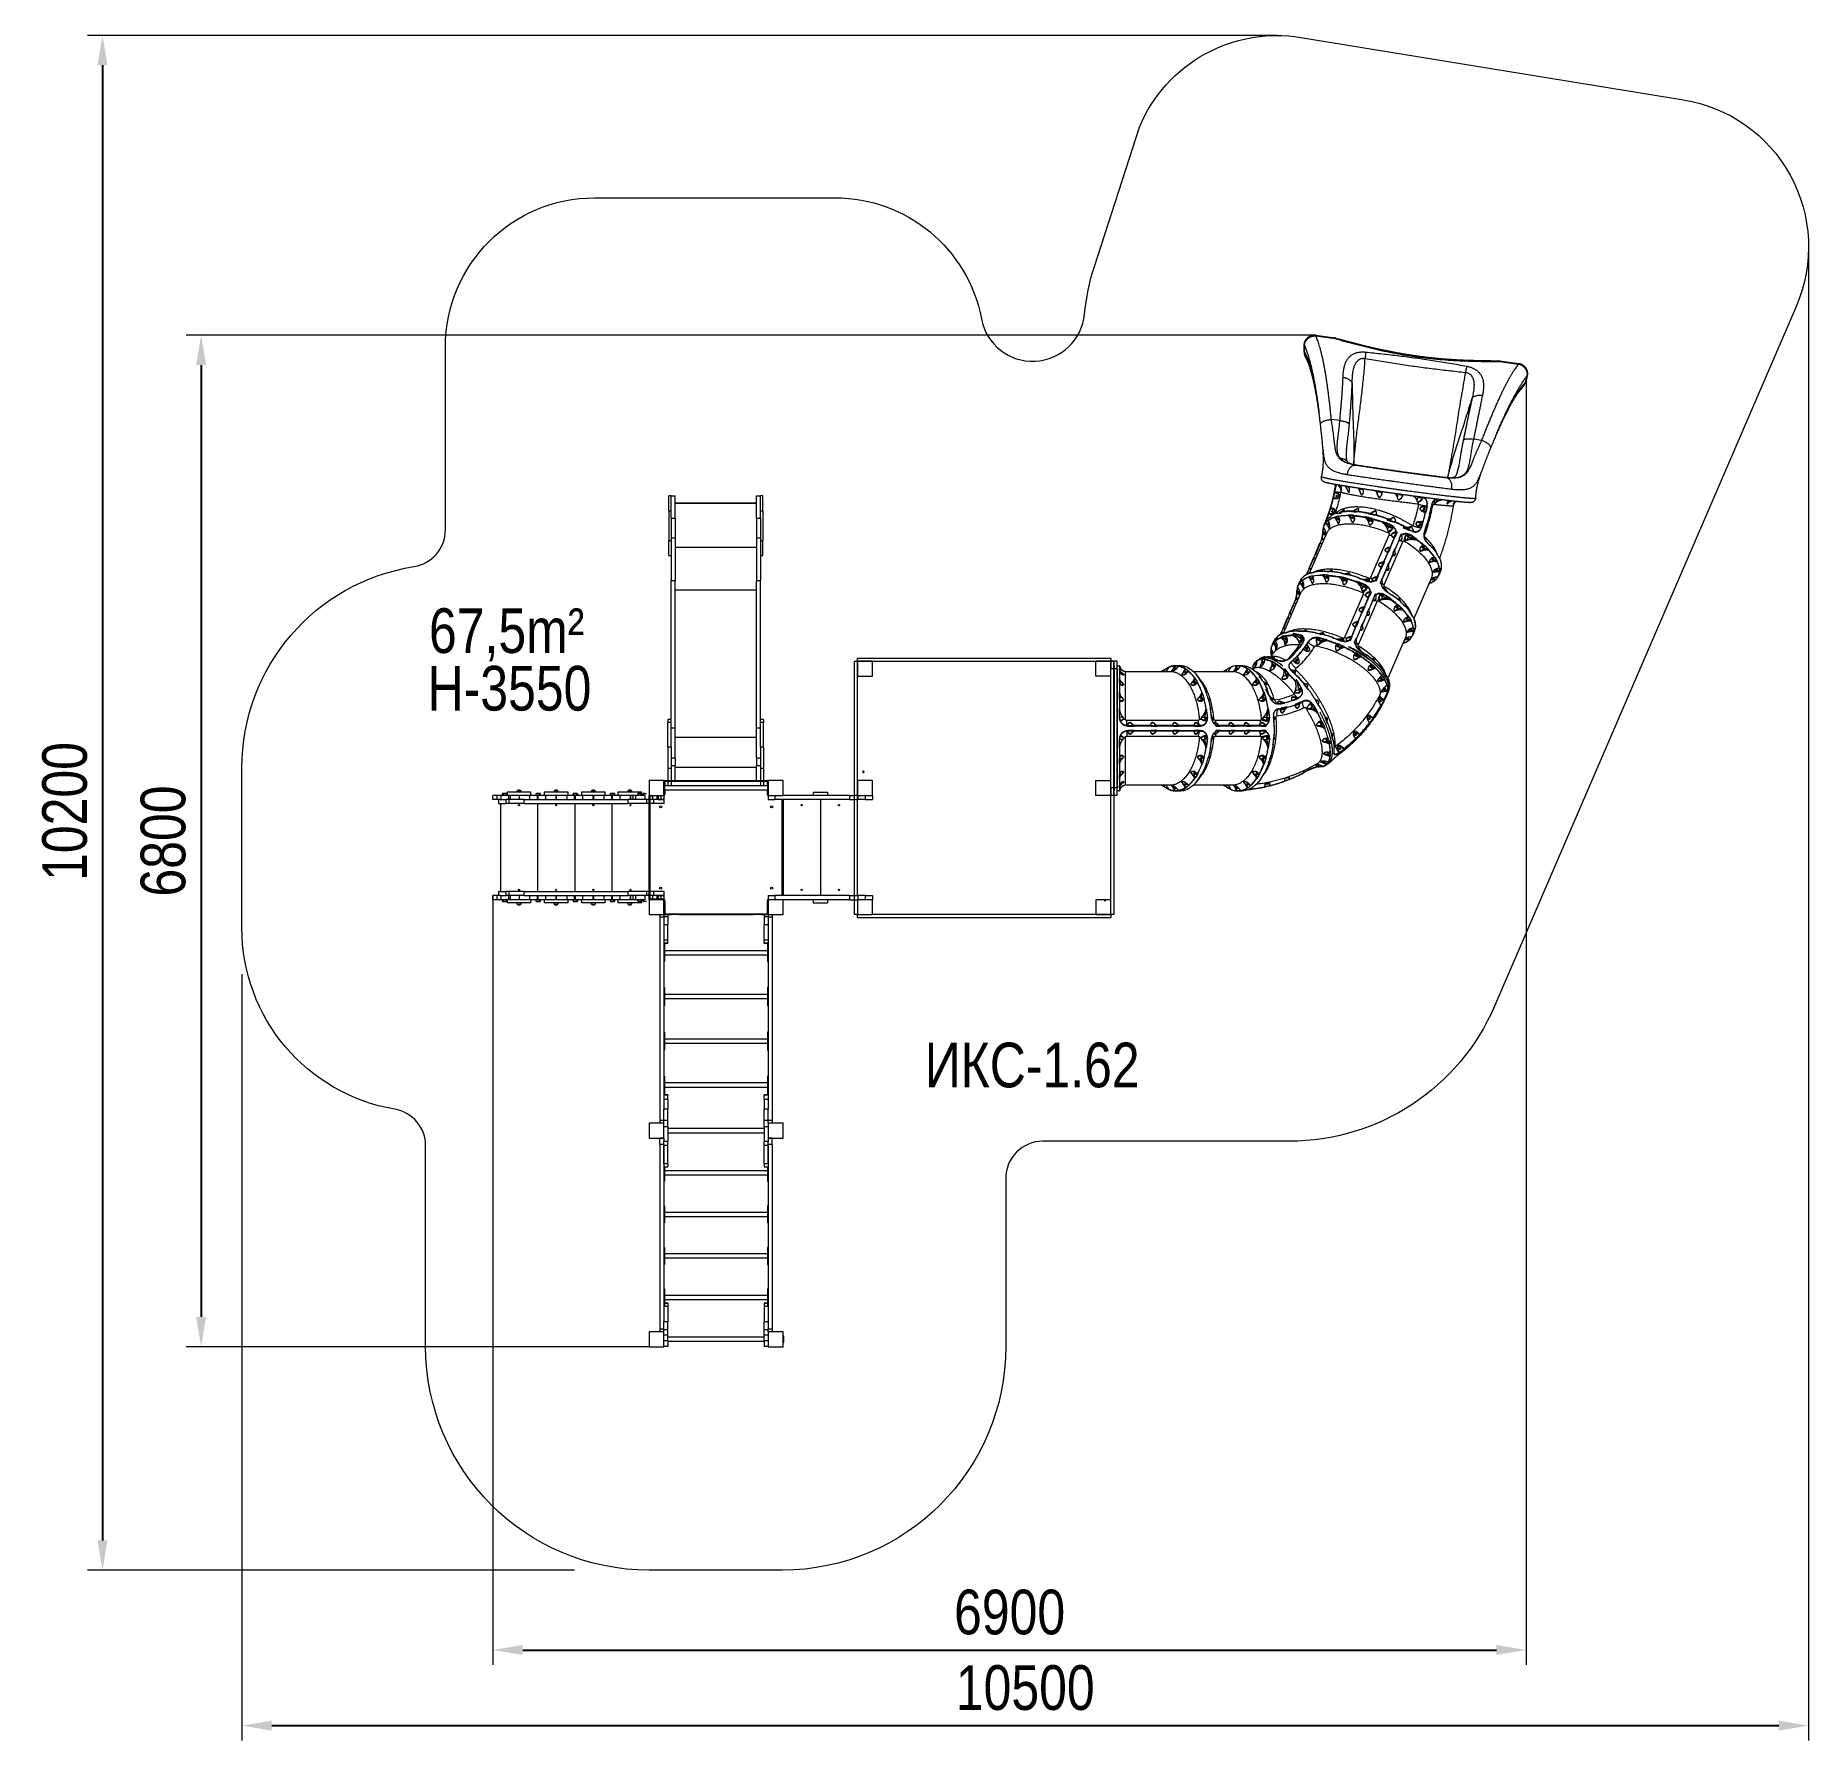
# Model space of a CAD drawing. Header units: millimetres. Extents: x -5517 to 6387, y -5295 to 6147.
import ezdxf

# ---------------------------------------------------------------- set-up
doc = ezdxf.new("R2010")
doc.units = ezdxf.units.MM
for name, color, linetype in [('DIKOM_АРТИКУЛ', 7, 'Continuous'), ('DIKOM_ЗОНА', 80, 'Continuous'), ('DIKOM_ОБЪЕКТ', 7, 'Continuous'), ('DIKOM_РАЗМЕР_ЗОНА', 7, 'Continuous'), ('DIKOM_РАЗМЕР_ОБЪЕКТА', 7, 'Continuous')]:
    doc.layers.add(name, color=color, linetype=linetype)
doc.styles.add('style1', font='arial.ttf', dxfattribs={"width": 0.8})
doc.dimstyles.new('1-50', dxfattribs={"dimtxt": 300, "dimasz": 200, "dimexe": 100, "dimexo": 0, "dimgap": 100, "dimtad": 1, "dimtxsty": 'style1', "dimcen": 200, "dimclrd": 7, "dimclre": 7, "dimclrt": 7, "dimadec": 1, "dimazin": 2, "dimtfac": 1, "dimtmove": 0, "dimatfit": 2, "dimfxl": 0, "dimlwd": 25, "dimlwe": 18, "dimarcsym": 0})

msp = doc.modelspace()

# ---------------------------------------------------------------- texts
at = {"layer": 'DIKOM_АРТИКУЛ', "insert": (453.298, -612.153), "char_height": 300, "attachment_point": 1, "style": 'style1'}
msp.add_mtext_dynamic_manual_height_columns('ИКС-1.62', width=1667.53662, gutter_width=20, heights=[0], dxfattribs=at)
at = {"layer": 'DIKOM_РАЗМЕР_ОБЪЕКТА', "char_height": 300, "width": 5885.53069, "attachment_point": 1, "style": 'style1'}
for s, insert in [('67,5m²', (-2875.26, 2302.513)), ('H-3550', (-2884.455, 1916.304))]:
    msp.add_mtext(s, dxfattribs=dict(at, insert=insert))

# ---------------------------------------------------------------- blocks, each defined once
blk = doc.blocks.new('*D0')
at = {"layer": 'Defpoints', "color": 0, "transparency": 16777216}
for p in [(3079, 4135), (-4405, -2653), (-1398, -2653)]:
    blk.add_point(p, dxfattribs=at)
at = {"layer": 'DIKOM_РАЗМЕР_ОБЪЕКТА', "color": 7, "lineweight": 18, "transparency": 16777216}
for p, q in [((3079, 4135), (-4505, 4135)), ((-1398, -2653), (-4505, -2653))]:
    blk.add_line(p, q, dxfattribs=at)
at = {"layer": 'DIKOM_РАЗМЕР_ОБЪЕКТА', "color": 7, "lineweight": 25, "transparency": 16777216}
blk.add_line((-4405, 3935), (-4405, -2453), dxfattribs=at)
at = {"layer": 'DIKOM_РАЗМЕР_ОБЪЕКТА', "color": 7, "transparency": 16777216}
for points in [[(-4439, 3935), (-4372, 3935), (-4405, 4135)], [(-4439, -2453), (-4372, -2453), (-4405, -2653)]]:
    blk.add_solid(points, dxfattribs=at)
at = {"layer": 'DIKOM_РАЗМЕР_ОБЪЕКТА', "color": 7, "transparency": 16777216, "insert": (-4659, 741), "char_height": 300, "attachment_point": 5, "rotation": 90, "style": 'style1'}
blk.add_mtext('6800', dxfattribs=at)
blk = doc.blocks.new('*D1')
at = {"layer": 'Defpoints', "color": 0, "transparency": 16777216}
for p in [(2818, 6147), (-5067, -4152), (-1898, -4152)]:
    blk.add_point(p, dxfattribs=at)
at = {"layer": 'DIKOM_РАЗМЕР_ЗОНА', "color": 7, "lineweight": 18, "transparency": 16777216}
for p, q in [((2818, 6147), (-5167, 6147)), ((-1898, -4152), (-5167, -4152))]:
    blk.add_line(p, q, dxfattribs=at)
at = {"layer": 'DIKOM_РАЗМЕР_ЗОНА', "color": 7, "lineweight": 25, "transparency": 16777216}
blk.add_line((-5067, 5947), (-5067, -3952), dxfattribs=at)
at = {"layer": 'DIKOM_РАЗМЕР_ЗОНА', "color": 7, "transparency": 16777216}
for points in [[(-5101, 5947), (-5034, 5947), (-5067, 6147)], [(-5101, -3952), (-5034, -3952), (-5067, -4152)]]:
    blk.add_solid(points, dxfattribs=at)
at = {"layer": 'DIKOM_РАЗМЕР_ЗОНА', "color": 7, "transparency": 16777216, "insert": (-5320, 939), "char_height": 300, "attachment_point": 5, "rotation": 90, "style": 'style1'}
blk.add_mtext('10200', dxfattribs=at)
blk = doc.blocks.new('*D2')
at = {"layer": 'Defpoints', "color": 0, "transparency": 16777216}
for p in [(4491, 3839), (-2446, 374), (4491, -4688)]:
    blk.add_point(p, dxfattribs=at)
at = {"layer": 'DIKOM_РАЗМЕР_ОБЪЕКТА', "color": 7, "lineweight": 18, "transparency": 16777216}
for p, q in [((4491, 3839), (4491, -4788)), ((-2446, 374), (-2446, -4788))]:
    blk.add_line(p, q, dxfattribs=at)
at = {"layer": 'DIKOM_РАЗМЕР_ОБЪЕКТА', "color": 7, "lineweight": 25, "transparency": 16777216}
blk.add_line((-2246, -4688), (4291, -4688), dxfattribs=at)
at = {"layer": 'DIKOM_РАЗМЕР_ОБЪЕКТА', "color": 7, "transparency": 16777216}
for points in [[(-2246, -4654), (-2246, -4721), (-2446, -4688)], [(4291, -4654), (4291, -4721), (4491, -4688)]]:
    blk.add_solid(points, dxfattribs=at)
at = {"layer": 'DIKOM_РАЗМЕР_ОБЪЕКТА', "color": 7, "transparency": 16777216, "insert": (1023, -4435), "char_height": 300, "attachment_point": 5, "style": 'style1'}
blk.add_mtext('6900', dxfattribs=at)
blk = doc.blocks.new('*D3')
at = {"layer": 'Defpoints', "color": 0, "transparency": 16777216}
for p in [(6387, 4728), (-4131, -153), (6387, -5195)]:
    blk.add_point(p, dxfattribs=at)
at = {"layer": 'DIKOM_РАЗМЕР_ЗОНА', "color": 7, "lineweight": 18, "transparency": 16777216}
for p, q in [((6387, 4728), (6387, -5295)), ((-4131, -153), (-4131, -5295))]:
    blk.add_line(p, q, dxfattribs=at)
at = {"layer": 'DIKOM_РАЗМЕР_ЗОНА', "color": 7, "lineweight": 25, "transparency": 16777216}
blk.add_line((-3931, -5195), (6187, -5195), dxfattribs=at)
at = {"layer": 'DIKOM_РАЗМЕР_ЗОНА', "color": 7, "transparency": 16777216}
for points in [[(-3931, -5162), (-3931, -5229), (-4131, -5195)], [(6187, -5162), (6187, -5229), (6387, -5195)]]:
    blk.add_solid(points, dxfattribs=at)
at = {"layer": 'DIKOM_РАЗМЕР_ЗОНА', "color": 7, "transparency": 16777216, "insert": (1128, -4942), "char_height": 300, "attachment_point": 5, "style": 'style1'}
blk.add_mtext('10500', dxfattribs=at)

# ---------------------------------------------------------------- dimensions: what is measured, and where the dimension line sits
at = {"layer": 'DIKOM_РАЗМЕР_ЗОНА'}
dim = msp.add_linear_dim(base=(-5067.273, -4152.084), p1=(2817.721, 6146.719), p2=(-1897.558, -4152.084), angle=90, text='10200', dimstyle='1-50', dxfattribs=at)
dim.commit()
dim.dimension.update_dxf_attribs({"geometry": '*D1', "text_midpoint": (-5067.273, 939.42), "dimtype": 160})
dim = msp.add_linear_dim(base=(6386.855, -5195.352), p1=(-4131.439, -152.689), p2=(6386.855, 4728.173), text='10500', dimstyle='1-50', dxfattribs=at)
dim.commit()
dim.dimension.update_dxf_attribs({"geometry": '*D3', "text_midpoint": (1127.708, -5195.352), "dimtype": 160})
at = {"layer": 'DIKOM_РАЗМЕР_ОБЪЕКТА'}
dim = msp.add_linear_dim(base=(-4405.349, -2652.689), p1=(3079.071, 4135.263), p2=(-1397.558, -2652.689), angle=90, text='6800', dimstyle='1-50', dxfattribs=at)
dim.commit()
dim.dimension.update_dxf_attribs({"geometry": '*D0', "text_midpoint": (-4405.349, 741.287), "dimtype": 160})
dim = msp.add_linear_dim(base=(4491.49, -4687.804), p1=(-2445.558, 374.311), p2=(4491.49, 3838.967), text='6900', dimstyle='1-50', dxfattribs=at)
dim.commit()
dim.dimension.update_dxf_attribs({"geometry": '*D2', "text_midpoint": (1022.966, -4687.804), "dimtype": 160})

# ---------------------------------------------------------------- linework, layer by layer
at = {"layer": 'DIKOM_ЗОНА', "color": 3, "lineweight": 15}
msp.add_lwpolyline([(6305.106, 4332.174), (4278.276, -367.687, -0.299404389), (2900.899, -1273.689), (1246.762, -1273.689, 0.414213562), (996.762, -1523.689), (996.762, -2652.084, -0.414213562), (-503.238, -4152.084), (-1397.558, -4152.084, -0.414213562), (-2897.558, -2652.084), (-2897.558, -1305.201, 0.365456886), (-3105.438, -1058.775, -0.365456886), (-4131.439, 157.469), (-4131.439, 1231.857, -0.369441656), (-2975.903, 2582.301, 0.369441656), (-2764.558, 2829.294), (-2764.558, 4057.354, -0.414213562), (-1764.558, 5057.354), (-148.301, 5057.354, -0.359977971), (833.957, 4244.889, 0.867210471), (1526.157, 4277.209, -0.054427496), (1592.147, 4596.052), (1894.741, 5531.565, -0.347350373), (2978.515, 6133.707), (5547.648, 5715.161, -0.488139475)], format="xyb", close=True, dxfattribs=at)
at = {"layer": 'DIKOM_ОБЪЕКТ', "color": 7, "linetype": 'Continuous', "lineweight": 15}
for p, q in [((3078.595, 4131.067), (3206.979, 4113.207)), ((3079.071, 4135.263), (3207.455, 4117.403)), ((3002.396, 4024.744), (3002.394, 4024.785)), ((3011.885, 3984.534), (3011.688, 3984.908)), ((4311.62, 3959.533), (4440.004, 3941.673)), ((4312.097, 3963.729), (4440.48, 3945.869)), ((4484.176, 3818.604), (4484.189, 3818.644)), ((4465.286, 3783.938), (4464.959, 3783.593)), ((4466.167, 3784.867), (4464.989, 3783.566)), ((3099.75, 3621.064), (3101.912, 3604.4)), ((3238.249, 3562.4), (3183.128, 3570.068)), ((4302.611, 3497.421), (4302.129, 3496.35)), ((3126.392, 3375.802), (3126.375, 3375.994)), ((3284.263, 3355.614), (3284.425, 3357.57)), ((4191.613, 3429.772), (4139.481, 3437.024)), ((3361.277, 3261.965), (3347.078, 3263.94)), ((3362.57, 3261.789), (3361.277, 3261.965)), ((4035.868, 3245.514), (4035.658, 3244.394)), ((3117.137, 3184.446), (3117.139, 3184.453)), ((3227.391, 3130.174), (3227.964, 3129.334)), ((3275.592, 3122.336), (3278.782, 3117.723)), ((3281.717, 3118.917), (3279.798, 3121.655)), ((3281.717, 3118.917), (3282.351, 3121.244)), ((3304.836, 3095.083), (3304.833, 3095.123)), ((3371.786, 3107.242), (3374.344, 3105.722)), ((3372.161, 3097.72), (3374.344, 3105.722)), ((3374.87, 3106.153), (3373.471, 3106.984)), ((3939.435, 3181.537), (3940.752, 3181.351)), ((3954.422, 3179.449), (3940.752, 3181.351)), ((-1249.558, 3057.354), (-1264.558, 3057.354)), ((-1264.558, 2957.35), (-1264.558, 3057.354)), ((-1249.558, 3057.352), (-1249.558, 3057.354)), ((-1249.558, 3057.352), (-1222.558, 3057.352)), ((-1249.558, 2907.347), (-1249.558, 3057.352)), ((-1222.558, 2907.347), (-1222.558, 3057.352)), ((-676.558, 3007.355), (-1222.558, 3007.355)), ((-1222.558, 3007.354), (-676.558, 3007.354)), ((-1222.558, 3007.354), (-676.558, 3007.354)), ((-676.558, 3057.352), (-649.558, 3057.352)), ((-676.558, 2907.347), (-676.558, 3057.352)), ((-634.558, 3057.354), (-649.558, 3057.354)), ((-649.558, 3057.352), (-649.558, 3057.354)), ((-649.558, 2907.347), (-649.558, 3057.352)), ((-634.558, 2957.35), (-634.558, 3057.354)), ((3177.782, 2977.303), (3177.778, 2977.295)), ((3178.282, 2976.145), (3178.286, 2976.152)), ((3197.868, 2966.065), (3178.282, 2976.145)), ((3194.979, 3040.349), (3194.982, 3040.352)), ((3207.779, 3040.804), (3196.218, 3041.514)), ((3204.009, 3080.691), (3204.006, 3080.689)), ((3204.597, 3078.959), (3224.797, 3070.712)), ((3204.608, 3079.563), (3204.611, 3079.566)), ((3225.014, 3071.232), (3204.608, 3079.563)), ((3217.978, 3040.891), (3218.34, 3040.902)), ((3222.313, 3053.666), (3222.133, 3052.979)), ((3225.588, 3072.362), (3225.014, 3071.232)), ((3251.272, 3094.478), (3251.217, 3094.276)), ((3303.884, 3088.153), (3303.802, 3087.877)), ((3397.616, 3079.281), (3397.561, 3079.089)), ((3491.873, 3072.544), (3495.919, 3087.372)), ((3492.804, 3089.223), (3495.919, 3087.372)), ((3496.445, 3087.803), (3494.462, 3088.982)), ((3521.311, 3068.758), (3521.251, 3068.52)), ((3626.429, 3046.906), (3632.552, 3069.35)), ((3659.767, 3057.334), (3659.72, 3057.183)), ((3759.504, 3023.321), (3766.865, 3050.305)), ((3765.165, 3051.315), (3766.865, 3050.305)), ((3767.391, 3050.736), (3766.777, 3051.101)), ((3795.114, 3044.698), (3794.902, 3045.46)), ((3796.686, 3043.606), (3796.471, 3044.392)), ((3805.007, 2985.022), (3812.543, 2982.67)), ((3825.084, 2986.034), (3812.543, 2982.67)), ((3812.887, 2982.065), (3825.301, 2985.396)), ((3825.061, 2986.041), (3825.084, 2986.034)), ((3825.714, 2986.974), (3825.691, 2986.981)), ((3876.241, 3024.302), (3876.267, 3024.511)), ((3888.273, 3016.883), (3890.804, 3035.066)), ((3960.016, 3009.496), (3960.039, 3009.716)), ((3974.182, 3016.498), (3975.336, 3024.782)), ((4018.386, 3018.139), (4021.03, 3019.579)), ((4150.495, 3040.55), (4150.5, 3040.539)), ((-1264.558, 2957.35), (-1249.558, 2957.35)), ((-1264.558, 2957.35), (-1264.558, 2757.35)), ((-1249.558, 2907.347), (-1222.558, 2907.347)), ((-1249.558, 2907.347), (-1249.558, 2776.417)), ((-1222.558, 2907.347), (-1222.558, 2776.417)), ((-676.558, 2907.347), (-649.558, 2907.347)), ((-676.558, 2907.347), (-676.558, 2776.417)), ((-649.558, 2957.35), (-634.558, 2957.35)), ((-649.558, 2907.347), (-649.558, 2776.417)), ((-634.558, 2957.35), (-634.558, 2757.35)), ((3132.039, 2855.401), (3137.779, 2868.656)), ((3144.495, 2875.947), (3144.483, 2875.92)), ((3145.961, 2875.64), (3145.972, 2875.667)), ((3145.972, 2875.667), (3156.088, 2868.131)), ((3156.559, 2868.627), (3146.026, 2876.474)), ((3155.028, 2865.687), (3155.032, 2865.692)), ((3155.032, 2865.692), (3156.088, 2868.131)), ((3156.03, 2904.192), (3155.968, 2904.188)), ((3157.928, 2905.607), (3158.014, 2905.679)), ((3158.014, 2905.679), (3158.024, 2905.686)), ((3161.482, 2891.961), (3161.519, 2892.046)), ((3161.551, 2892.046), (3161.588, 2892.132)), ((3165.467, 2939.423), (3165.521, 2939.547)), ((3165.467, 2939.423), (3165.471, 2939.43)), ((3165.471, 2939.43), (3165.525, 2939.554)), ((3165.523, 2939.55), (3165.523, 2939.55)), ((3170.107, 2939.787), (3166.777, 2940.328)), ((3178.041, 2915.335), (3178.02, 2915.328)), ((3178.204, 2975.482), (3197.592, 2965.503)), ((3182.31, 2925.256), (3182.39, 2925.429)), ((3198.838, 2968.644), (3197.868, 2966.065)), ((3204.843, 2913.717), (3204.824, 2913.671)), ((3206.154, 2913.304), (3206.174, 2913.349)), ((3206.174, 2913.349), (3219.965, 2903.128)), ((3220.435, 2903.625), (3206.614, 2913.869)), ((3217.779, 2898.082), (3219.965, 2903.128)), ((3230.746, 2920.256), (3230.775, 2920.321)), ((3230.981, 2920.408), (3231.009, 2920.474)), ((3250.249, 2948.695), (3250.254, 2948.706)), ((3264.697, 2951.924), (3267.038, 2954.674)), ((3266.493, 2954.268), (3266.531, 2954.314)), ((3298.34, 2926.532), (3298.312, 2926.466)), ((3299.416, 2926.071), (3299.445, 2926.137)), ((3299.445, 2926.137), (3318.613, 2912.004)), ((3319.082, 2912.501), (3300.261, 2926.378)), ((3314.721, 2903.018), (3318.613, 2912.004)), ((3317.102, 2953.418), (3317.543, 2953.174)), ((3322.205, 2953.647), (3321.961, 2953.655)), ((3332.366, 2951.85), (3332.838, 2953.579)), ((3332.567, 2925.2), (3332.687, 2925.055)), ((3332.686, 2925.054), (3332.706, 2925.099)), ((3333.164, 2925.218), (3333.184, 2925.263)), ((3351.206, 2950.717), (3351.522, 2951.581)), ((3363.476, 2956.943), (3363.501, 2956.972)), ((3411.308, 2914.598), (3411.271, 2914.513)), ((3412.103, 2914.148), (3412.14, 2914.234)), ((3412.14, 2914.234), (3440.133, 2893.686)), ((3440.602, 2894.184), (3413.409, 2914.144)), ((3433.902, 2939.163), (3433.518, 2938.31)), ((3434.126, 2940.587), (3433.88, 2940.662)), ((3434, 2879.524), (3440.133, 2893.686)), ((3434.555, 2937.734), (3434.94, 2938.589)), ((3435.727, 2937.037), (3434.555, 2937.734)), ((3437.199, 2939.778), (3436.997, 2939.831)), ((3453.965, 2933.588), (3456.275, 2942.057)), ((3456.106, 2904.372), (3456.488, 2903.911)), ((3456.48, 2903.946), (3456.492, 2903.973)), ((3457.254, 2904.059), (3457.266, 2904.086)), ((3461.62, 2887.569), (3462.586, 2887.9)), ((3525.042, 2883.49), (3524.998, 2883.389)), ((3525.567, 2883.094), (3525.61, 2883.194)), ((3525.61, 2883.194), (3569.789, 2850.445)), ((3570.261, 2850.941), (3527.499, 2882.639)), ((3527.499, 2882.639), (3533.88, 2880.377)), ((3556.725, 2896.409), (3559.334, 2901.933)), ((3558.415, 2895.405), (3556.725, 2896.409)), ((3583.271, 2888.708), (3587.72, 2905.014)), ((3587.289, 2859.378), (3587.977, 2858.544)), ((3587.962, 2858.51), (3587.996, 2858.588)), ((3589.05, 2858.516), (3589.083, 2858.594)), ((3778.256, 2881.305), (3785.397, 2877.503)), ((3785.005, 2876.566), (3785.682, 2876.856)), ((3798.757, 2882.617), (3785.397, 2877.503)), ((3785.682, 2876.856), (3798.908, 2881.919)), ((3797.961, 2953.533), (3805.497, 2951.181)), ((3798.736, 2882.628), (3798.757, 2882.617)), ((3799.485, 2883.581), (3799.464, 2883.592)), ((3805.497, 2951.181), (3816.476, 2947.565)), ((3816.922, 2947.951), (3806.054, 2951.53)), ((3816.476, 2947.565), (3816.453, 2947.572)), ((3816.665, 2946.642), (3816.687, 2946.635)), ((3824.078, 2869.972), (3824.075, 2869.961)), ((3824.619, 2870.235), (3824.088, 2869.987)), ((3824.228, 2870.167), (3824.349, 2870.221)), ((3824.879, 2870.353), (3824.608, 2870.233)), ((-1264.558, 2757.35), (-1249.558, 2757.35)), ((-1264.558, 2657.354), (-1264.558, 2757.35)), ((-1249.558, 2776.417), (-1222.558, 2776.417)), ((-1249.558, 2776.417), (-1249.558, 2489.921)), ((-1222.558, 2776.417), (-1222.558, 2489.921)), ((-676.558, 2776.417), (-649.558, 2776.417)), ((-676.558, 2776.417), (-676.558, 2489.921)), ((-649.558, 2776.417), (-649.558, 2489.921)), ((-649.558, 2757.35), (-634.558, 2757.35)), ((-634.558, 2657.354), (-634.558, 2757.35)), ((3035.857, 2537.694), (3152.294, 2806.553)), ((3076.492, 2670.288), (3106.158, 2738.789)), ((3077.239, 2670.409), (3106.905, 2738.909)), ((3107.511, 2738.76), (3077.845, 2670.26)), ((3106.905, 2738.909), (3107.511, 2738.76)), ((3107.507, 2739.846), (3118.828, 2765.988)), ((3107.702, 2739.821), (3108.328, 2739.667)), ((3108.144, 2739.712), (3119.576, 2766.109)), ((3119.11, 2767.337), (3118.381, 2770.207)), ((3118.433, 2771.622), (3118.941, 2773.501)), ((3118.995, 2769.618), (3119.544, 2769.483)), ((3119.632, 2771.312), (3119.126, 2771.436)), ((3119.576, 2766.109), (3133.319, 2762.738)), ((3133.591, 2763.366), (3119.719, 2766.768)), ((3122.474, 2789.373), (3122.899, 2791.781)), ((3125.258, 2814.529), (3125.252, 2814.998)), ((3125.683, 2816.981), (3125.667, 2816.888)), ((3125.683, 2816.981), (3125.715, 2817.053)), ((3135.159, 2811.728), (3126.768, 2818.008)), ((3127.193, 2816.746), (3127.224, 2816.818)), ((3127.224, 2816.818), (3134.687, 2811.232)), ((3133.942, 2809.514), (3133.946, 2809.521)), ((3133.946, 2809.521), (3134.687, 2811.232)), ((3135.166, 2767.789), (3135.515, 2767.808)), ((3135.166, 2767.789), (3135.313, 2767.342)), ((3570.944, 2797.361), (3445.846, 2508.505)), ((3538.293, 2460.838), (3663.391, 2749.695)), ((3561.171, 2830.544), (3569.789, 2850.445)), ((3579.177, 2715.364), (3608.843, 2783.864)), ((3609.049, 2784.086), (3579.383, 2715.586)), ((3580.539, 2715.486), (3610.205, 2783.986)), ((3591.881, 2849.931), (3591.87, 2849.956)), ((3608.612, 2810.384), (3617.506, 2805.798)), ((3608.843, 2783.864), (3609.049, 2784.086)), ((3609.138, 2784.317), (3609.345, 2784.539)), ((3640.21, 2768.515), (3610.544, 2700.015)), ((3640.781, 2767.8), (3611.115, 2699.3)), ((3612.173, 2785.046), (3612.023, 2784.885)), ((3612.173, 2785.046), (3612.096, 2784.933)), ((3623.611, 2811.456), (3612.173, 2785.046)), ((3613.334, 2784.943), (3624.772, 2811.353)), ((3617.118, 2816.239), (3616.946, 2816.054)), ((3623.332, 2812.077), (3617.506, 2805.798)), ((3617.767, 2805.159), (3623.611, 2811.456)), ((3618.125, 2814.339), (3618.312, 2814.54)), ((3650.365, 2798.157), (3638.927, 2771.747)), ((3650.94, 2797.44), (3639.503, 2771.03)), ((3654.572, 2786.686), (3647.796, 2790.18)), ((3650.536, 2796.507), (3651.505, 2797.551)), ((3650.939, 2797.436), (3650.978, 2797.494)), ((3656.368, 2794.918), (3656.182, 2794.717)), ((3658.144, 2794.812), (3658.316, 2794.997)), ((3667.048, 2842.509), (3671.472, 2851.34)), ((3669.481, 2841.062), (3667.048, 2842.509)), ((3670.715, 2853.346), (3670.377, 2853.546)), ((3692.933, 2762.451), (3701.6, 2782.463)), ((3701.6, 2782.463), (3759.283, 2762.524)), ((3757.614, 2763.809), (3701.783, 2783.108)), ((3705.223, 2798.701), (3705.192, 2798.629)), ((3705.695, 2798.043), (3705.664, 2797.971)), ((3705.674, 2797.996), (3706.575, 2797.862)), ((3705.695, 2798.043), (3705.707, 2798.082)), ((3706.301, 2828.306), (3711.52, 2847.434)), ((3727.841, 2819.794), (3727.883, 2819.779)), ((3727.883, 2819.779), (3728.19, 2819.648)), ((3734.724, 2818.056), (3735.174, 2818.128)), ((3740.65, 2816.085), (3740.245, 2816.144)), ((3740.263, 2816.1), (3740.713, 2816.008)), ((3759.283, 2762.524), (3759.239, 2762.423)), ((3759.801, 2762.134), (3759.845, 2762.234)), ((3765.233, 2853.285), (3764.98, 2853.427)), ((3768.508, 2851.82), (3768.485, 2851.826)), ((3787.481, 2846.765), (3784.513, 2847.145)), ((3786.623, 2846.648), (3787.068, 2846.472)), ((3787.154, 2845.72), (3787.175, 2845.708)), ((3803.737, 2798.525), (3803.736, 2798.518)), ((3812.532, 2834.501), (3812.529, 2834.491)), ((3817.282, 2756.663), (3816.798, 2755.546)), ((3817.282, 2756.663), (3818.327, 2753.666)), ((3822.512, 2749.232), (3822.478, 2749.259)), ((3822.532, 2748.561), (3822.831, 2748.233)), ((3824.39, 2744.407), (3823.515, 2745.932)), ((-1264.558, 2657.354), (-1249.558, 2657.354)), ((-1222.558, 2713.444), (-676.558, 2713.444)), ((-649.558, 2657.354), (-634.558, 2657.354)), ((3033.601, 2571.252), (3063.267, 2639.752)), ((3034.348, 2571.372), (3064.014, 2639.872)), ((3064.62, 2639.724), (3034.954, 2571.223)), ((3064.014, 2639.872), (3064.62, 2639.724)), ((3064.616, 2640.809), (3075.938, 2666.952)), ((3064.812, 2640.784), (3065.437, 2640.631)), ((3065.253, 2640.676), (3076.685, 2667.072)), ((3076.492, 2670.288), (3076.487, 2670.276)), ((3076.685, 2667.072), (3090.428, 2663.702)), ((3077.471, 2667.574), (3076.829, 2667.731)), ((3077.845, 2670.26), (3077.239, 2670.409)), ((3090.7, 2664.329), (3077.471, 2667.574)), ((3536.287, 2616.327), (3565.953, 2684.828)), ((3566.158, 2685.049), (3536.492, 2616.549)), ((3537.648, 2616.449), (3567.315, 2684.949)), ((3565.953, 2684.828), (3566.158, 2685.049)), ((3566.248, 2685.28), (3566.454, 2685.503)), ((3597.32, 2669.478), (3567.654, 2600.978)), ((3597.89, 2668.764), (3568.224, 2600.263)), ((3569.282, 2686.009), (3569.132, 2685.848)), ((3569.282, 2686.009), (3569.206, 2685.897)), ((3580.72, 2712.419), (3569.282, 2686.009)), ((3570.444, 2685.907), (3581.881, 2712.316)), ((3571.049, 2708.6), (3574.615, 2706.762)), ((3580.223, 2712.806), (3574.615, 2706.762)), ((3574.876, 2706.122), (3580.72, 2712.419)), ((3579.383, 2715.586), (3579.177, 2715.364)), ((3580.441, 2713.04), (3580.223, 2712.806)), ((3607.474, 2699.121), (3596.036, 2672.711)), ((3608.05, 2698.403), (3596.612, 2671.993)), ((3606.354, 2690.397), (3604.906, 2691.143)), ((3607.645, 2697.47), (3608.396, 2698.279)), ((3608.048, 2698.399), (3608.087, 2698.457)), ((3608.396, 2698.279), (3608.614, 2698.514)), ((3609.332, 2696.64), (3609.383, 2696.76)), ((3610.784, 2698.792), (3610.577, 2698.569)), ((3611.078, 2699.244), (3611.115, 2699.3)), ((3795.587, 2693.085), (3801.72, 2707.247)), ((3801.72, 2707.247), (3837.388, 2694.97)), ((3836.553, 2695.966), (3801.904, 2707.892)), ((3808.733, 2722.865), (3808.721, 2722.838)), ((3808.927, 2722.343), (3809.224, 2722.299)), ((3808.958, 2722.388), (3808.946, 2722.361)), ((3837.388, 2694.97), (3837.351, 2694.885)), ((3838.103, 2694.433), (3838.14, 2694.518)), ((3843.674, 2622.184), (3844.322, 2623.82)), ((3862.161, 2709.258), (3862.126, 2709.293)), ((3863.689, 2619.962), (3867.581, 2628.948)), ((3867.581, 2628.948), (3892.083, 2620.564)), ((3891.823, 2621.361), (3867.764, 2629.593)), ((3879.086, 2643.789), (3879.066, 2643.743)), ((3879.143, 2643.5), (3879.123, 2643.455)), ((3892.083, 2620.564), (3892.055, 2620.498)), ((3892.506, 2669.304), (3892.48, 2669.341)), ((3892.722, 2666.448), (3892.719, 2666.439)), ((3892.94, 2619.867), (3892.969, 2619.933)), ((2982.237, 2501.285), (2982.225, 2501.258)), ((2999.249, 2517.358), (2999.286, 2517.443)), ((2999.318, 2517.443), (2999.355, 2517.528)), ((3014.957, 2528.203), (3020.376, 2540.715)), ((3015.866, 2528.695), (3021.124, 2540.836)), ((3021.73, 2540.687), (3016.742, 2529.169)), ((3021.124, 2540.836), (3021.73, 2540.687)), ((3021.725, 2541.772), (3033.047, 2567.915)), ((3021.921, 2541.747), (3022.547, 2541.594)), ((3022.363, 2541.639), (3033.794, 2568.035)), ((3031.136, 2512.618), (3031.116, 2512.573)), ((3032.447, 2512.206), (3032.466, 2512.251)), ((3032.466, 2512.251), (3046.257, 2502.03)), ((3046.727, 2502.527), (3032.907, 2512.77)), ((3033.601, 2571.252), (3033.596, 2571.24)), ((3033.794, 2568.035), (3047.537, 2564.665)), ((3034.58, 2568.537), (3033.938, 2568.695)), ((3034.954, 2571.223), (3034.348, 2571.372)), ((3047.809, 2565.293), (3034.58, 2568.537)), ((3042.593, 2539.073), (3042.573, 2539.028)), ((3044.072, 2496.984), (3046.257, 2502.03)), ((3057.039, 2519.157), (3057.067, 2519.223)), ((3057.273, 2519.31), (3057.302, 2519.376)), ((3068.505, 2545.633), (3068.533, 2545.698)), ((3068.739, 2545.785), (3068.768, 2545.851)), ((3124.633, 2525.433), (3124.605, 2525.368)), ((3125.709, 2524.972), (3125.737, 2525.038)), ((3125.737, 2525.038), (3144.905, 2510.905)), ((3145.375, 2511.403), (3126.554, 2525.28)), ((3136.099, 2551.909), (3136.07, 2551.843)), ((3137.175, 2551.448), (3137.203, 2551.514)), ((3137.734, 2551.035), (3137.175, 2551.448)), ((3137.203, 2551.514), (3138.124, 2551.033)), ((3141.014, 2501.92), (3144.905, 2510.905)), ((3158.86, 2524.102), (3158.979, 2523.957)), ((3158.979, 2523.955), (3158.999, 2524.001)), ((3159.457, 2524.119), (3159.477, 2524.165)), ((3170.436, 2550.41), (3170.456, 2550.456)), ((3170.914, 2550.575), (3170.934, 2550.62)), ((3237.6, 2513.5), (3237.564, 2513.415)), ((3238.396, 2513.05), (3238.433, 2513.135)), ((3238.433, 2513.135), (3266.426, 2492.588)), ((3266.894, 2493.086), (3239.702, 2513.046)), ((3249.075, 2539.995), (3249.038, 2539.91)), ((3249.87, 2539.545), (3249.907, 2539.63)), ((3251.014, 2538.706), (3249.87, 2539.545)), ((3249.907, 2539.63), (3251.764, 2538.553)), ((3282.398, 2503.273), (3282.781, 2502.813)), ((3282.773, 2502.847), (3282.785, 2502.874)), ((3283.997, 2533.16), (3283.285, 2531.516)), ((3283.546, 2502.961), (3283.558, 2502.988)), ((3294.222, 2529.284), (3294.234, 2529.311)), ((3294.996, 2529.398), (3295.007, 2529.425)), ((3362.815, 2508.901), (3362.772, 2508.801)), ((3363.34, 2508.505), (3363.383, 2508.606)), ((3365.223, 2507.11), (3363.34, 2508.505)), ((3363.383, 2508.606), (3366.962, 2506.494)), ((3494.938, 2514.346), (3483.501, 2487.936)), ((3484.662, 2487.833), (3496.1, 2514.243)), ((3485.267, 2510.527), (3488.833, 2508.688)), ((3494.442, 2514.732), (3488.833, 2508.688)), ((3489.095, 2508.049), (3494.938, 2514.346)), ((3493.396, 2517.291), (3523.062, 2585.791)), ((3493.602, 2517.512), (3493.396, 2517.291)), ((3523.268, 2586.013), (3493.602, 2517.512)), ((3494.66, 2514.967), (3494.442, 2514.732)), ((3494.758, 2517.412), (3524.424, 2585.913)), ((3521.692, 2501.047), (3510.255, 2474.637)), ((3522.268, 2500.33), (3510.831, 2473.92)), ((3521.864, 2499.397), (3522.615, 2500.206)), ((3522.266, 2500.326), (3522.306, 2500.384)), ((3522.615, 2500.206), (3522.833, 2500.441)), ((3523.062, 2585.791), (3523.268, 2586.013)), ((3523.357, 2586.244), (3523.563, 2586.466)), ((3554.429, 2570.442), (3524.763, 2501.941)), ((3525.002, 2500.718), (3524.796, 2500.496)), ((3525.296, 2501.17), (3525.333, 2501.227)), ((3555, 2569.727), (3525.333, 2501.227)), ((3526.392, 2586.973), (3526.242, 2586.811)), ((3526.392, 2586.973), (3526.315, 2586.86)), ((3537.829, 2613.382), (3526.392, 2586.973)), ((3527.553, 2586.87), (3538.991, 2613.28)), ((3528.158, 2609.564), (3531.724, 2607.725)), ((3537.333, 2613.769), (3531.724, 2607.725)), ((3531.986, 2607.085), (3537.829, 2613.382)), ((3536.492, 2616.549), (3536.287, 2616.327)), ((3537.551, 2614.004), (3537.333, 2613.769)), ((3564.583, 2600.084), (3553.146, 2573.674)), ((3565.159, 2599.367), (3553.721, 2572.957)), ((3563.463, 2591.36), (3562.015, 2592.107)), ((3564.755, 2598.433), (3565.506, 2599.243)), ((3565.157, 2599.362), (3565.197, 2599.421)), ((3565.506, 2599.243), (3565.724, 2599.477)), ((3566.441, 2597.603), (3566.492, 2597.724)), ((3567.893, 2599.755), (3567.686, 2599.533)), ((3568.187, 2600.207), (3568.224, 2600.263)), ((3853.372, 2502.931), (3736.92, 2234.038)), ((3868.781, 2497.673), (3869.837, 2500.112)), ((3869.837, 2500.112), (3882.865, 2495.715)), ((3883.584, 2496.179), (3870.017, 2500.758)), ((3889.052, 2551.964), (3891.237, 2557.011)), ((3890.802, 2567.426), (3890.487, 2567.497)), ((3891.237, 2557.011), (3908.932, 2550.997)), ((3909.152, 2551.63), (3891.419, 2557.657)), ((3908.597, 2534.83), (3902.857, 2521.576)), ((3908.932, 2550.997), (3908.913, 2550.952)), ((3909.101, 2570.718), (3909.073, 2570.652)), ((3909.115, 2570.833), (3909.087, 2570.767)), ((3909.843, 2550.153), (3909.863, 2550.199)), ((3921.355, 2595.173), (3921.349, 2595.217)), ((-1249.558, 2489.921), (-1222.558, 2489.921)), ((-1249.558, 1537.365), (-1249.558, 2489.921)), ((-1222.558, 1500.627), (-1222.558, 2489.921)), ((-1222.558, 2426.948), (-676.558, 2426.948)), ((-676.558, 2489.921), (-649.558, 2489.921)), ((-676.558, 1500.627), (-676.558, 2489.921)), ((-649.558, 1537.365), (-649.558, 2489.921)), ((2862.15, 2136.596), (2978.587, 2405.455)), ((2948.767, 2388.274), (2949.191, 2390.683)), ((2951.55, 2413.431), (2951.544, 2413.899)), ((2951.976, 2415.883), (2951.96, 2415.789)), ((2951.976, 2415.883), (2952.007, 2415.955)), ((2961.452, 2410.629), (2953.061, 2416.909)), ((2953.485, 2415.648), (2953.516, 2415.72)), ((2953.516, 2415.72), (2960.98, 2410.134)), ((2958.332, 2454.303), (2964.072, 2467.557)), ((2960.235, 2408.416), (2960.239, 2408.422)), ((2960.239, 2408.422), (2960.98, 2410.134)), ((2964.786, 2469.208), (2970.527, 2482.462)), ((2970.787, 2474.849), (2970.776, 2474.821)), ((2972.253, 2474.542), (2972.265, 2474.569)), ((2972.265, 2474.569), (2982.381, 2467.032)), ((2982.852, 2467.529), (2972.318, 2475.376)), ((2981.321, 2464.588), (2981.324, 2464.594)), ((2981.324, 2464.594), (2982.381, 2467.032)), ((2987.774, 2490.862), (2987.811, 2490.948)), ((2987.844, 2490.948), (2987.881, 2491.033)), ((3260.293, 2478.425), (3266.426, 2492.588)), ((3397.237, 2396.263), (3272.139, 2107.406)), ((3287.913, 2486.471), (3288.879, 2486.802)), ((3351.334, 2482.391), (3351.291, 2482.291)), ((3351.859, 2481.995), (3351.902, 2482.096)), ((3351.902, 2482.096), (3396.082, 2449.346)), ((3396.553, 2449.842), (3353.792, 2481.54)), ((3353.792, 2481.54), (3360.172, 2479.279)), ((3387.463, 2429.446), (3396.082, 2449.346)), ((3405.47, 2314.266), (3435.136, 2382.766)), ((3435.342, 2382.988), (3405.676, 2314.487)), ((3406.832, 2314.387), (3436.498, 2382.888)), ((3416.138, 2495.656), (3413.171, 2488.806)), ((3413.582, 2458.28), (3414.269, 2457.446)), ((3414.255, 2457.412), (3414.289, 2457.49)), ((3415.342, 2457.418), (3415.376, 2457.495)), ((3418.174, 2448.833), (3418.162, 2448.858)), ((3425.731, 2483.91), (3425.76, 2483.977)), ((3426.813, 2483.905), (3426.847, 2483.983)), ((3434.904, 2409.286), (3443.798, 2404.7)), ((3435.136, 2382.766), (3435.342, 2382.988)), ((3435.431, 2383.219), (3435.637, 2383.441)), ((3438.466, 2383.948), (3438.316, 2383.786)), ((3438.466, 2383.948), (3438.389, 2383.835)), ((3449.903, 2410.357), (3438.466, 2383.948)), ((3439.627, 2383.845), (3451.065, 2410.255)), ((3443.411, 2415.141), (3443.239, 2414.956)), ((3449.625, 2410.979), (3443.798, 2404.7)), ((3444.06, 2404.06), (3449.903, 2410.357)), ((3444.418, 2413.241), (3444.604, 2413.442)), ((3476.657, 2397.059), (3465.22, 2370.649)), ((3477.233, 2396.341), (3465.795, 2369.932)), ((3480.865, 2385.588), (3474.089, 2389.082)), ((3476.829, 2395.408), (3477.798, 2396.452)), ((3477.231, 2396.337), (3477.271, 2396.396)), ((3477.925, 2490.269), (3482.951, 2487.803)), ((3482.661, 2393.819), (3482.474, 2393.619)), ((3483.501, 2487.936), (3483.351, 2487.775)), ((3483.501, 2487.936), (3483.424, 2487.823)), ((3484.437, 2393.713), (3484.609, 2393.898)), ((3511.154, 2473.261), (3516.022, 2470.626)), ((3517.116, 2468.944), (3517.116, 2468.95)), ((3517.227, 2468.945), (3517.239, 2468.756)), ((3520.572, 2492.323), (3519.124, 2493.07)), ((3519.226, 2361.353), (3527.892, 2381.365)), ((3523.55, 2498.567), (3523.601, 2498.687)), ((3527.892, 2381.365), (3585.575, 2361.425)), ((3583.907, 2362.711), (3528.076, 2382.01)), ((3531.516, 2397.603), (3531.485, 2397.531)), ((3531.987, 2396.945), (3531.956, 2396.873)), ((3531.967, 2396.898), (3532.868, 2396.763)), ((3531.987, 2396.945), (3532, 2396.984)), ((3542.401, 2426.202), (3542.409, 2426.197)), ((3542.985, 2424.084), (3542.953, 2424.012)), ((3543.456, 2423.427), (3543.425, 2423.356)), ((3547.997, 2427.787), (3545.328, 2421.624)), ((3593.542, 2389.492), (3597.056, 2387.936)), ((3597.013, 2387.835), (3594.749, 2388.618)), ((3597.056, 2387.936), (3597.013, 2387.835)), ((3597.575, 2387.545), (3597.619, 2387.646)), ((3868.781, 2497.673), (3868.779, 2497.667)), ((3882.865, 2495.715), (3882.854, 2495.688)), ((3883.773, 2494.822), (3883.726, 2494.756)), ((3883.784, 2494.849), (3883.773, 2494.822)), ((2890.908, 2239.711), (2902.23, 2265.853)), ((2891.546, 2239.577), (2902.978, 2265.973)), ((2902.784, 2269.19), (2902.78, 2269.178)), ((2902.784, 2269.19), (2932.45, 2337.69)), ((2902.978, 2265.973), (2916.721, 2262.603)), ((2903.763, 2266.475), (2903.121, 2266.633)), ((2903.532, 2269.31), (2933.198, 2337.811)), ((2904.138, 2269.162), (2903.532, 2269.31)), ((2916.993, 2263.231), (2903.763, 2266.475)), ((2933.804, 2337.662), (2904.138, 2269.162)), ((2933.198, 2337.811), (2933.804, 2337.662)), ((2933.799, 2338.747), (2945.121, 2364.89)), ((2933.995, 2338.722), (2934.621, 2338.569)), ((2934.436, 2338.614), (2945.868, 2365.01)), ((2945.403, 2366.238), (2944.673, 2369.109)), ((2944.726, 2370.524), (2945.234, 2372.402)), ((2945.288, 2368.519), (2945.837, 2368.385)), ((2945.925, 2370.213), (2945.419, 2370.337)), ((2945.868, 2365.01), (2959.611, 2361.64)), ((2959.883, 2362.268), (2946.012, 2365.669)), ((2961.458, 2366.691), (2961.807, 2366.709)), ((2961.458, 2366.691), (2961.605, 2366.244)), ((3362.579, 2215.229), (3392.245, 2283.729)), ((3392.451, 2283.951), (3362.785, 2215.451)), ((3363.941, 2215.351), (3393.607, 2283.851)), ((3364.586, 2059.739), (3489.684, 2348.596)), ((3392.245, 2283.729), (3392.451, 2283.951)), ((3392.54, 2284.182), (3392.746, 2284.404)), ((3423.612, 2268.38), (3393.946, 2199.879)), ((3424.183, 2267.665), (3394.517, 2199.165)), ((3395.575, 2284.911), (3395.425, 2284.749)), ((3395.575, 2284.911), (3395.498, 2284.798)), ((3407.012, 2311.321), (3395.575, 2284.911)), ((3396.736, 2284.808), (3408.174, 2311.218)), ((3397.341, 2307.502), (3400.907, 2305.663)), ((3406.516, 2311.707), (3400.907, 2305.663)), ((3401.169, 2305.024), (3407.012, 2311.321)), ((3405.676, 2314.487), (3405.47, 2314.266)), ((3406.734, 2311.942), (3406.516, 2311.707)), ((3433.766, 2298.022), (3422.329, 2271.612)), ((3434.342, 2297.305), (3422.905, 2270.895)), ((3432.646, 2289.298), (3431.198, 2290.045)), ((3433.938, 2296.372), (3434.689, 2297.181)), ((3434.34, 2297.301), (3434.38, 2297.359)), ((3434.689, 2297.181), (3434.907, 2297.416)), ((3435.624, 2295.542), (3435.675, 2295.662)), ((3466.503, 2367.416), (3436.837, 2298.916)), ((3437.076, 2297.693), (3436.87, 2297.471)), ((3437.37, 2298.145), (3437.407, 2298.202)), ((3467.073, 2366.702), (3437.407, 2298.202)), ((3585.575, 2361.425), (3585.532, 2361.325)), ((3586.094, 2361.035), (3586.137, 2361.136)), ((3621.88, 2291.986), (3628.013, 2306.148)), ((3628.013, 2306.148), (3663.681, 2293.871)), ((3662.845, 2294.867), (3628.196, 2306.793)), ((3635.025, 2321.767), (3635.014, 2321.74)), ((3635.219, 2321.244), (3635.516, 2321.201)), ((3635.25, 2321.289), (3635.239, 2321.262)), ((3646.475, 2348.204), (3646.463, 2348.176)), ((3646.7, 2347.726), (3646.688, 2347.699)), ((3647.167, 2346.838), (3646.726, 2347.869)), ((3647.543, 2346.128), (3647.167, 2346.838)), ((3663.681, 2293.871), (3663.644, 2293.786)), ((3664.395, 2293.334), (3664.432, 2293.419)), ((3673.513, 2321.118), (3675.156, 2320.366)), ((3675.119, 2320.281), (3673.928, 2320.691)), ((3675.156, 2320.366), (3675.119, 2320.281)), ((3675.87, 2319.829), (3675.907, 2319.914)), ((3716.835, 2269.146), (3716.816, 2269.1)), ((3716.893, 2268.857), (3716.873, 2268.811)), ((2848.018, 2140.674), (2859.339, 2166.816)), ((2848.655, 2140.541), (2860.087, 2166.937)), ((2859.894, 2170.153), (2859.889, 2170.141)), ((2859.894, 2170.153), (2889.56, 2238.653)), ((2860.087, 2166.937), (2873.83, 2163.566)), ((2860.873, 2167.439), (2860.23, 2167.596)), ((2860.641, 2170.274), (2890.307, 2238.774)), ((2861.247, 2170.125), (2860.641, 2170.274)), ((2874.102, 2164.194), (2860.873, 2167.439)), ((2890.913, 2238.625), (2861.247, 2170.125)), ((2890.307, 2238.774), (2890.913, 2238.625)), ((2891.104, 2239.686), (2891.73, 2239.532)), ((2894.797, 2144.534), (2894.826, 2144.6)), ((2895.032, 2144.687), (2895.06, 2144.753)), ((2962.392, 2150.81), (2962.363, 2150.745)), ((2963.467, 2150.349), (2963.496, 2150.415)), ((2964.027, 2149.937), (2963.467, 2150.349)), ((2963.496, 2150.415), (2964.417, 2149.934)), ((2996.729, 2149.312), (2996.748, 2149.357)), ((2997.207, 2149.476), (2997.226, 2149.522)), ((3319.688, 2116.192), (3349.355, 2184.693)), ((3349.56, 2184.914), (3319.894, 2116.414)), ((3321.05, 2116.314), (3350.716, 2184.814)), ((3349.355, 2184.693), (3349.56, 2184.914)), ((3349.649, 2185.145), (3349.856, 2185.367)), ((3380.721, 2169.343), (3351.055, 2100.843)), ((3381.292, 2168.629), (3351.626, 2100.128)), ((3352.684, 2185.874), (3352.534, 2185.713)), ((3352.684, 2185.874), (3352.608, 2185.762)), ((3364.122, 2212.284), (3352.684, 2185.874)), ((3353.846, 2185.772), (3365.283, 2212.181)), ((3354.451, 2208.465), (3358.017, 2206.627)), ((3363.625, 2212.67), (3358.017, 2206.627)), ((3358.278, 2205.987), (3364.122, 2212.284)), ((3362.785, 2215.451), (3362.579, 2215.229)), ((3363.843, 2212.905), (3363.625, 2212.67)), ((3390.876, 2198.985), (3379.438, 2172.576)), ((3391.451, 2198.268), (3380.014, 2171.858)), ((3389.756, 2190.262), (3388.307, 2191.008)), ((3391.047, 2197.335), (3391.798, 2198.144)), ((3391.45, 2198.264), (3391.489, 2198.322)), ((3391.798, 2198.144), (3392.016, 2198.379)), ((3392.733, 2196.505), (3392.784, 2196.625)), ((3394.185, 2198.657), (3393.979, 2198.434)), ((3394.479, 2199.108), (3394.517, 2199.165)), ((3669.967, 2221.085), (3670.615, 2222.722)), ((3689.982, 2218.864), (3693.873, 2227.85)), ((3693.873, 2227.85), (3718.376, 2219.466)), ((3718.115, 2220.263), (3694.057, 2228.495)), ((3705.378, 2242.69), (3705.358, 2242.645)), ((3705.436, 2242.402), (3705.416, 2242.356)), ((3715.344, 2150.866), (3717.53, 2155.912)), ((3717.094, 2166.327), (3716.78, 2166.398)), ((3717.53, 2155.912), (3735.225, 2149.899)), ((3735.445, 2150.531), (3717.712, 2156.558)), ((3718.376, 2219.466), (3718.347, 2219.4)), ((3719.233, 2218.769), (3719.261, 2218.835)), ((3729.346, 2246.197), (3729.842, 2245.941)), ((3729.813, 2245.875), (3729.451, 2245.999)), ((3729.842, 2245.941), (3729.813, 2245.875)), ((3730.699, 2245.244), (3730.727, 2245.31)), ((3735.225, 2149.899), (3735.205, 2149.853)), ((3735.394, 2169.62), (3735.366, 2169.554)), ((3735.408, 2169.735), (3735.379, 2169.669)), ((3741.345, 2148.637), (3735.605, 2135.383)), ((3736.136, 2149.055), (3736.155, 2149.1)), ((3746.86, 2196.095), (3746.832, 2196.029)), ((3746.874, 2196.21), (3746.845, 2196.144)), ((3747.166, 2175.234), (3747.166, 2175.234)), ((3747.593, 2175.51), (3747.612, 2175.556)), ((2791.079, 2068.109), (2796.819, 2081.364)), ((2793.179, 2069.39), (2792.787, 2068.584)), ((2793.691, 2068.617), (2794.084, 2069.426)), ((2794.084, 2069.426), (2819.718, 2052.9)), ((2819.65, 2053.737), (2794.446, 2069.987)), ((2808.529, 2100.187), (2808.518, 2100.16)), ((2810.007, 2077.551), (2810.005, 2077.554)), ((2819.747, 2052.417), (2810.761, 2041.898)), ((2825.541, 2116.259), (2825.578, 2116.344)), ((2825.611, 2116.344), (2825.648, 2116.43)), ((2841.25, 2127.104), (2846.669, 2139.617)), ((2842.158, 2127.596), (2847.416, 2139.737)), ((2848.022, 2139.589), (2843.034, 2128.071)), ((2846.64, 2107.263), (2849.062, 2112.63)), ((2847.416, 2139.737), (2848.022, 2139.589)), ((2848.213, 2140.649), (2848.839, 2140.495)), ((2849.062, 2112.63), (2885.238, 2089.306)), ((2885.545, 2089.902), (2849.877, 2112.899)), ((2868.886, 2137.975), (2868.866, 2137.93)), ((2885.238, 2089.306), (2870.718, 2072.307)), ((2874.881, 2116.299), (2874.886, 2116.311)), ((2877.597, 2112.566), (2875.551, 2114.621)), ((2879.058, 2064.624), (2877.958, 2063.348)), ((2924.649, 2123.151), (2928.281, 2132.034)), ((2928.281, 2132.034), (2982.865, 2096.842)), ((2983.172, 2097.438), (2929.758, 2131.875)), ((2982.865, 2096.842), (2965.949, 2077.037)), ((2970.568, 2039.827), (2970.589, 2039.821)), ((2971.158, 2040.145), (2971.179, 2040.139)), ((2972.073, 2040.537), (2972.063, 2040.525)), ((2975.389, 2121.29), (2975.417, 2121.272)), ((2975.389, 2121.29), (2979.964, 2117.332)), ((2975.417, 2121.272), (2975.716, 2121.316)), ((2975.417, 2121.272), (2976.326, 2120.505)), ((2975.56, 2122.551), (2975.525, 2122.561)), ((2975.826, 2122.487), (2975.56, 2122.551)), ((2982.542, 2079.171), (2982.381, 2078.997)), ((2986.431, 2109.435), (2985.736, 2110.571)), ((2986.634, 2109.717), (2985.948, 2110.856)), ((2991.09, 2071.766), (2992.476, 2073.995)), ((2991.696, 2069.662), (2991.717, 2069.656)), ((2991.706, 2069.157), (2991.696, 2069.662)), ((2991.717, 2069.656), (2991.818, 2069.292)), ((2991.877, 2069.369), (2991.867, 2069.354)), ((2991.94, 2070.902), (2991.918, 2070.908)), ((2992.47, 2073.984), (2992.476, 2073.995)), ((2997.223, 2028.788), (2997.489, 2028.481)), ((2997.353, 2031.285), (3017.365, 2060.385)), ((2997.402, 2031.228), (2997.353, 2031.285)), ((3001.662, 2026.543), (3000.753, 2027.534)), ((3002.22, 2025.898), (3001.662, 2026.543)), ((3017.365, 2060.385), (3017.448, 2060.128)), ((3017.917, 2060.357), (3017.8, 2060.719)), ((3019.228, 2054.32), (3019.728, 2052.668)), ((3019.728, 2052.668), (3022.014, 2045.588)), ((3020.3, 2061.56), (3020.147, 2062.028)), ((3022.689, 2045.796), (3020.404, 2052.876)), ((3022.014, 2045.588), (3022.087, 2045.352)), ((3025.891, 2044.803), (3022.689, 2045.796)), ((3029.136, 2076.864), (3029.352, 2076.499)), ((3075.367, 2138.897), (3075.331, 2138.811)), ((3076.163, 2138.447), (3076.2, 2138.532)), ((3077.306, 2137.607), (3076.163, 2138.447)), ((3076.2, 2138.532), (3078.057, 2137.455)), ((3090.126, 2104.382), (3090.819, 2104.196)), ((3090.796, 2105.617), (3090.31, 2105.686)), ((3092.813, 2104.494), (3092.542, 2104.324)), ((3093.354, 2104.863), (3093.701, 2105.051)), ((3093.701, 2105.051), (3094.813, 2105.652)), ((3103.298, 2064.141), (3112.353, 2085.048)), ((3110.289, 2132.061), (3109.578, 2130.417)), ((3151.509, 2089.622), (3112.225, 2085.741)), ((3112.353, 2085.048), (3151.637, 2088.929)), ((3120.515, 2128.185), (3120.526, 2128.213)), ((3121.288, 2128.299), (3121.3, 2128.326)), ((3152.293, 2089.699), (3151.509, 2089.622)), ((3189.108, 2107.802), (3189.064, 2107.702)), ((3189.632, 2107.407), (3189.676, 2107.507)), ((3191.515, 2106.011), (3189.632, 2107.407)), ((3189.676, 2107.507), (3193.255, 2105.395)), ((3214.878, 2052.793), (3215.058, 2053.238)), ((3224.674, 2062.399), (3225.874, 2063.049)), ((3236.296, 2028.367), (3242.09, 2041.747)), ((3242.431, 2094.558), (3239.464, 2087.707)), ((3265.568, 2044.772), (3241.962, 2042.44)), ((3242.09, 2041.747), (3265.696, 2044.079)), ((3252.023, 2082.812), (3252.052, 2082.879)), ((3253.106, 2082.807), (3253.14, 2082.884)), ((3267.263, 2044.933), (3265.568, 2044.772)), ((3296.536, 2046.268), (3305.838, 2041.55)), ((3304.218, 2089.171), (3309.243, 2086.705)), ((3306.929, 2041.695), (3306.554, 2041.291)), ((3307.599, 2040.642), (3311.871, 2038.42)), ((3309.793, 2086.838), (3309.643, 2086.676)), ((3309.793, 2086.838), (3309.717, 2086.725)), ((3321.231, 2113.247), (3309.793, 2086.838)), ((3310.955, 2086.735), (3322.392, 2113.145)), ((3311.56, 2109.429), (3315.126, 2107.59)), ((3320.734, 2113.634), (3315.126, 2107.59)), ((3315.387, 2106.95), (3321.231, 2113.247)), ((3319.894, 2116.414), (3319.688, 2116.192)), ((3320.952, 2113.869), (3320.734, 2113.634)), ((3347.985, 2099.949), (3336.547, 2073.539)), ((3348.561, 2099.231), (3337.123, 2072.822)), ((3337.446, 2072.163), (3342.315, 2069.527)), ((3343.408, 2067.845), (3343.408, 2067.852)), ((3343.52, 2067.846), (3343.531, 2067.657)), ((3346.865, 2091.225), (3345.417, 2091.972)), ((3348.156, 2098.298), (3348.907, 2099.107)), ((3348.559, 2099.227), (3348.598, 2099.286)), ((3348.907, 2099.107), (3349.125, 2099.342)), ((3349.843, 2097.468), (3349.894, 2097.589)), ((3351.295, 2099.62), (3351.088, 2099.398)), ((3351.589, 2100.072), (3351.626, 2100.128)), ((3368.694, 2025.104), (3368.702, 2025.099)), ((3374.289, 2026.688), (3371.62, 2020.525)), ((3679.664, 2101.832), (3563.212, 1832.94)), ((3695.073, 2096.575), (3695.072, 2096.568)), ((3695.073, 2096.575), (3696.129, 2099.014)), ((3696.129, 2099.014), (3709.158, 2094.616)), ((3709.876, 2095.081), (3696.31, 2099.66)), ((3709.158, 2094.616), (3709.146, 2094.589)), ((3710.065, 2093.723), (3710.019, 2093.657)), ((3710.077, 2093.75), (3710.065, 2093.723)), ((3734.89, 2133.732), (3729.15, 2120.478)), ((-18.558, 247.311), (-18.558, 1947.311)), ((-18.558, 1947.311), (2.442, 1947.311)), ((2.442, 1947.311), (2.442, 1968.311)), ((2.442, 1968.311), (1702.442, 1968.311)), ((2.442, 374.311), (2.442, 1947.311)), ((2.442, 1947.311), (2.442, 1847.311)), ((102.442, 1947.311), (2.442, 1947.311)), ((2.442, 1947.311), (1702.442, 1947.311)), ((102.442, 1847.311), (102.442, 1947.311)), ((1474.905, 1947.311), (1602.442, 1947.311)), ((1702.442, 1947.311), (1602.442, 1947.311)), ((1702.442, 1947.311), (1602.442, 1947.311)), ((1602.442, 1847.311), (1602.442, 1947.311)), ((1702.442, 1968.311), (1702.442, 1947.311)), ((1702.442, 1847.311), (1702.442, 1947.311)), ((1702.442, 1847.311), (1702.442, 1947.311)), ((1723.442, 1947.311), (1702.442, 1947.311)), ((1702.442, 1947.311), (1702.442, 1897.311)), ((1702.442, 1947.311), (1723.442, 1947.311)), ((1723.442, 1947.311), (1723.442, 1897.311)), ((1723.442, 1947.311), (1723.442, 247.558)), ((1744.442, 1947.311), (1723.442, 1947.311)), ((1723.442, 1897.311), (1723.442, 1947.311)), ((1724.442, 1917.149), (1724.442, 1917.15)), ((1744.442, 1897.311), (1744.442, 1947.311)), ((1745.442, 1917.142), (1745.442, 1917.143)), ((1745.443, 1917.311), (1758.944, 1917.311)), ((1760.374, 1915.67), (1760.371, 1915.813)), ((2131.322, 1911.748), (2129.634, 1903.019)), ((2130.304, 1902.843), (2131.992, 1911.572)), ((2131.992, 1911.572), (2132.867, 1916.194)), ((2138.822, 1917.311), (2150.466, 1917.311)), ((2152.18, 1917.311), (2163.751, 1917.311)), ((2184.787, 1915.553), (2184.876, 1915.553)), ((2184.787, 1915.553), (2184.834, 1915.549)), ((2184.834, 1915.549), (2184.923, 1915.549)), ((2184.876, 1915.553), (2184.923, 1915.549)), ((2548.559, 1915.808), (2546.153, 1902.664)), ((2546.824, 1902.499), (2549.33, 1916.185)), ((2548.046, 1917.143), (2548.031, 1917.142)), ((2548.046, 1917.143), (2548.074, 1917.143)), ((2548.074, 1917.143), (2548.06, 1917.142)), ((2548.531, 1915.808), (2548.559, 1915.808)), ((2555.477, 1917.311), (2567.049, 1917.311)), ((2573.852, 1915.553), (2573.941, 1915.553)), ((2573.852, 1915.553), (2573.899, 1915.549)), ((2573.899, 1915.549), (2573.988, 1915.549)), ((2573.941, 1915.553), (2573.988, 1915.549)), ((2594.497, 1916.806), (2594.449, 1916.807)), ((2594.497, 1916.806), (2595.35, 1916.85)), ((2595.35, 1916.85), (2595.302, 1916.852)), ((2596.69, 1916.835), (2596.819, 1916.831)), ((2669.833, 1938.694), (2670.256, 1939.23)), ((2670.083, 1938.449), (2670.48, 1935.593)), ((2677.571, 1920.558), (2672.948, 1940.468)), ((2676.907, 1920.434), (2673.243, 1919.299)), ((2673.33, 1935.841), (2676.907, 1920.434)), ((2676.907, 1920.434), (2677.387, 1918.611)), ((2677.844, 1919.474), (2677.571, 1920.558)), ((2706.337, 1911.995), (2706.195, 1911.956)), ((2723.829, 1937.268), (2716.549, 1935.013)), ((2724.492, 1937.391), (2718.881, 1961.557)), ((2719.668, 1955.189), (2723.829, 1937.268)), ((2729.516, 1977.363), (2735.905, 1978.68)), ((2730.944, 1974.349), (2736.155, 1977.918)), ((2736.155, 1977.918), (2739.876, 1976.011)), ((2737.656, 1960.94), (2737.663, 1960.943)), ((2737.768, 1960.952), (2738.594, 1961.427)), ((2756.906, 1978.201), (2756.901, 1978.197)), ((2756.909, 1978.197), (2757.367, 1978.463)), ((2778.116, 2009.019), (2778.115, 2009.016)), ((2792.654, 2000.446), (2778.779, 2009.392)), ((2794.268, 1913.239), (2780.97, 1909.121)), ((2783.694, 2005.429), (2792.783, 1999.569)), ((2784.177, 1963.331), (2792.91, 1968.925)), ((2785.206, 1962.667), (2784.177, 1963.331)), ((2786.321, 1945.087), (2785.535, 1944.599)), ((2786.283, 1943.742), (2787.072, 1944.232)), ((2787.072, 1944.232), (2794.268, 1913.239)), ((2794.932, 1913.363), (2787.751, 1944.29)), ((2792.938, 1998.521), (2792.816, 1999.349)), ((2799.239, 1971.137), (2799.068, 1970.943)), ((2802.826, 1905.604), (2802.826, 1905.601)), ((2808.779, 1924.003), (2808.778, 1923.99)), ((2829.825, 1951.989), (2829.86, 1951.979)), ((2829.86, 1951.979), (2830.107, 1951.893)), ((2830.39, 1952.163), (2830.414, 1952.155)), ((2830.394, 1952.161), (2830.407, 1952.157)), ((2833.907, 1950.997), (2832.399, 1951.427)), ((2876.741, 1952.69), (2876.212, 1952.295)), ((2899.602, 1965.267), (2901.618, 1967.022)), ((2903.356, 1967.228), (2903.375, 1967.219)), ((2905.016, 1967.675), (2905.008, 1967.668)), ((2914.262, 1941.763), (2914.147, 1942.247)), ((2927.624, 1953.711), (2927.832, 1953.307)), ((2928.17, 1955.724), (2928.331, 1955.41)), ((2928.28, 1956.093), (2954.209, 1980.776)), ((2928.393, 1955.872), (2928.28, 1956.093)), ((2928.799, 1954.512), (2929.323, 1953.525)), ((2929.881, 1991.336), (2929.978, 1993.341)), ((2930.53, 1994.514), (2930.523, 1994.507)), ((2930.605, 1992.144), (2930.619, 1992.355)), ((2930.619, 1992.355), (2930.638, 1992.346)), ((2930.638, 1992.346), (2930.675, 1992.107)), ((2930.694, 1992.092), (2930.684, 1992.083)), ((2931.741, 1949.661), (2930.998, 1951.028)), ((2931.058, 1993.542), (2931.039, 1993.551)), ((2931.965, 1949.222), (2931.741, 1949.661)), ((2954.209, 1980.776), (2954.221, 1980.675)), ((2954.721, 1980.787), (2954.684, 1981.109)), ((2954.888, 1973.84), (2955.063, 1971.99)), ((2955.063, 1971.99), (2956.13, 1962.496)), ((2956.834, 1962.551), (2955.767, 1972.045)), ((2956.13, 1962.496), (2956.168, 1962.109)), ((2960.344, 1960.746), (2956.834, 1962.551)), ((2957.275, 1981.403), (2957.21, 1981.946)), ((3335.924, 1986.733), (3336.022, 1986.971)), ((3349.228, 2000.522), (3350.218, 2001.06)), ((3361.018, 1970.889), (3364.394, 1978.685)), ((3379.53, 1980.886), (3364.266, 1979.378)), ((3364.394, 1978.685), (3379.658, 1980.193)), ((3369.277, 2022.986), (3369.246, 2022.914)), ((3369.749, 2022.328), (3369.718, 2022.258)), ((3381.987, 1981.114), (3379.53, 1980.886)), ((3419.835, 1988.393), (3423.349, 1986.837)), ((3423.305, 1986.737), (3421.042, 1987.519)), ((3423.349, 1986.837), (3423.305, 1986.737)), ((3423.868, 1986.447), (3423.911, 1986.547)), ((3474.184, 1905.129), (3464.387, 1904.161)), ((3472.767, 1947.105), (3472.755, 1947.078)), ((3472.992, 1946.628), (3472.98, 1946.601)), ((3473.46, 1945.739), (3473.018, 1946.77)), ((3473.836, 1945.03), (3473.46, 1945.739)), ((3477.482, 1905.433), (3474.184, 1905.129)), ((3499.806, 1920.02), (3501.448, 1919.268)), ((3501.411, 1919.183), (3500.22, 1919.593)), ((3501.448, 1919.268), (3501.411, 1919.183)), ((3502.163, 1918.731), (3502.199, 1918.816)), ((2.442, 1847.311), (102.442, 1847.311)), ((1702.442, 1847.311), (1602.442, 1847.311)), ((1723.442, 1897.311), (1702.442, 1897.311)), ((1702.442, 1097.311), (1702.442, 1897.311)), ((1702.442, 247.311), (1702.442, 1847.311)), ((1723.442, 1097.311), (1723.442, 1897.311)), ((1744.442, 1897.311), (1723.442, 1897.311)), ((1723.442, 1897.311), (1723.442, 1097.311)), ((1744.442, 1897.311), (1744.442, 1097.311)), ((1760.442, 1882.729), (1760.442, 1892.402)), ((1760.442, 1809.279), (1760.442, 1829.48)), ((1769.774, 1809.279), (1760.442, 1809.279)), ((1760.442, 1807.801), (1760.442, 1809.279)), ((1762.585, 1881.238), (1762.697, 1880.277)), ((1765.44, 1878.896), (1762.875, 1878.896)), ((1786.084, 1856.735), (1785.845, 1856.738)), ((1802.446, 1879.311), (2100.496, 1879.311)), ((2054.93, 1880.444), (2054.451, 1879.311)), ((2057.627, 1888.089), (2058.051, 1888.175)), ((2058.336, 1879.311), (2060.207, 1884.245)), ((2060.207, 1884.245), (2059.253, 1879.311)), ((2059.957, 1879.311), (2060.877, 1884.069)), ((2060.624, 1889.737), (2060.638, 1889.738)), ((2061.055, 1888.398), (2060.845, 1887.339)), ((2060.877, 1884.069), (2061.466, 1887.168)), ((2061.466, 1887.168), (2061.893, 1889.424)), ((2111.27, 1880.825), (2111.161, 1880.824)), ((2127.678, 1903.019), (2127.682, 1903.019)), ((2127.682, 1903.019), (2129.634, 1903.019)), ((2186.307, 1856.741), (2185.589, 1856.753)), ((2195.812, 1878.896), (2200.096, 1878.896)), ((2202.707, 1892.402), (2200.096, 1878.896)), ((2200.766, 1878.723), (2203.377, 1892.226)), ((2203.499, 1896.253), (2202.707, 1892.402)), ((2203.377, 1892.226), (2204.118, 1896.147)), ((2230.182, 1897.144), (2230.18, 1897.145)), ((2230.403, 1897.706), (2230.355, 1897.706)), ((2231.788, 1896.789), (2231.722, 1896.161)), ((2251.153, 1882.505), (2251.221, 1882.505)), ((2251.358, 1882.421), (2251.426, 1882.421)), ((2254.301, 1787.337), (2253.91, 1787.342)), ((2254.03, 1809.279), (2262.029, 1809.279)), ((2256.123, 1879.311), (2518.233, 1879.311)), ((2265.935, 1829.48), (2262.029, 1809.279)), ((2262.699, 1809.107), (2266.605, 1829.304)), ((2293.718, 1835.013), (2293.65, 1835.013)), ((2293.763, 1833.5), (2293.831, 1833.883)), ((2293.831, 1833.883), (2293.899, 1833.883)), ((2293.899, 1833.883), (2293.88, 1833.327)), ((2310.621, 1807.602), (2310.668, 1807.602)), ((2310.969, 1807.34), (2311.016, 1807.34)), ((2464.618, 1879.311), (2464.247, 1882.397)), ((2464.423, 1883.078), (2464.432, 1883.083)), ((2471.43, 1879.882), (2471.173, 1879.311)), ((2477.439, 1888.223), (2475.83, 1879.311)), ((2476.532, 1879.311), (2478.326, 1889.252)), ((2476.872, 1889.554), (2476.953, 1889.554)), ((2477.358, 1888.223), (2477.439, 1888.223)), ((2543.613, 1902.665), (2543.62, 1902.664)), ((2543.62, 1902.664), (2546.153, 1902.664)), ((2611.373, 1878.541), (2616.614, 1878.541)), ((2619.84, 1896.422), (2616.614, 1878.541)), ((2617.286, 1878.377), (2620.519, 1896.297)), ((2619.509, 1897.706), (2619.462, 1897.706)), ((2619.793, 1896.422), (2619.84, 1896.422)), ((2640.238, 1882.505), (2640.306, 1882.505)), ((2640.444, 1882.421), (2640.512, 1882.421)), ((2642.045, 1899.902), (2642.054, 1899.898)), ((2643.117, 1900.497), (2642.224, 1900.466)), ((2642.769, 1899.498), (2643.485, 1899.523)), ((2643.485, 1899.523), (2643.725, 1898.949)), ((2657.316, 1898.193), (2657.497, 1898.654)), ((2657.502, 1898.266), (2657.496, 1898.719)), ((2664.883, 1885.796), (2664.879, 1885.796)), ((2667.543, 1902.188), (2667.608, 1902.217)), ((2669.244, 1809.081), (2678.577, 1809.081)), ((2682.985, 1833.883), (2678.577, 1809.081)), ((2679.249, 1808.918), (2683.577, 1833.271)), ((2681.589, 1790.424), (2682.095, 1789.756)), ((2682.804, 1835.013), (2682.736, 1835.013)), ((2682.916, 1833.883), (2682.985, 1833.883)), ((2699.728, 1807.602), (2699.775, 1807.602)), ((2699.747, 1841.694), (2705.626, 1841.727)), ((2699.914, 1840.975), (2699.747, 1841.694)), ((2700.076, 1807.34), (2700.123, 1807.34)), ((2706.306, 1842.927), (2706.314, 1842.915)), ((2730.973, 1806.388), (2729.036, 1807.735)), ((2741.157, 1788.253), (2741.074, 1788.233)), ((2879.771, 1851.069), (2858.875, 1844.599)), ((2864.621, 1890.961), (2869.726, 1894.33)), ((2869.726, 1894.33), (2879.771, 1851.069)), ((2880.434, 1851.193), (2870.53, 1893.845)), ((2873.959, 1829.391), (2873.698, 1829.324)), ((2894.95, 1858.744), (2894.977, 1861.455)), ((2895.256, 1864.359), (2895.291, 1863.816)), ((2908.467, 1892.802), (2908.745, 1892.49)), ((2909.222, 1892.891), (2909.259, 1892.851)), ((2940.157, 1873.15), (2932.074, 1867.9)), ((2941.416, 1816.095), (2949.606, 1821.899)), ((2949.606, 1821.899), (2964.762, 1756.627)), ((2965.425, 1756.751), (2950.594, 1820.623)), ((3462.831, 1899.579), (3464.515, 1903.469)), ((3464.515, 1903.469), (3474.312, 1904.437)), ((3497.669, 1823.52), (3497.78, 1823.755)), ((3523.92, 1851.602), (3524.285, 1851.798)), ((3524.307, 1852.057), (3524.32, 1852.081)), ((3529.738, 1823.699), (3529.737, 1823.695)), ((3529.738, 1823.699), (3530.375, 1825.17)), ((3535.782, 1826.409), (3530.247, 1825.863)), ((3530.375, 1825.17), (3535.91, 1825.717)), ((3543.128, 1868.047), (3543.108, 1868.002)), ((3543.185, 1867.758), (3543.166, 1867.713)), ((3555.638, 1845.098), (3556.134, 1844.843)), ((3556.106, 1844.777), (3555.743, 1844.901)), ((3556.134, 1844.843), (3556.106, 1844.777)), ((3556.992, 1844.146), (3557.02, 1844.212)), ((3573.152, 1794.997), (3573.124, 1794.931)), ((3573.167, 1795.112), (3573.138, 1795.046)), ((1760.442, 1703.019), (1760.442, 1733.237)), ((1775.204, 1703.019), (1760.442, 1703.019)), ((1760.442, 1697.556), (1760.442, 1703.019)), ((1762.518, 1695.248), (1762.553, 1694.599)), ((2295.396, 1703.019), (2308.049, 1703.019)), ((2313.892, 1733.237), (2308.049, 1703.019)), ((2308.719, 1702.846), (2314.562, 1733.061)), ((2314.562, 1733.061), (2315.2, 1736.421)), ((2327.431, 1697.985), (2327.225, 1697.507)), ((2341.561, 1737.712), (2341.755, 1738.818)), ((2341.776, 1739.718), (2341.688, 1739.718)), ((2341.843, 1738.818), (2341.726, 1737.248)), ((2341.755, 1738.818), (2341.843, 1738.818)), ((2354.91, 1697.441), (2354.938, 1697.441)), ((2355.363, 1696.916), (2355.391, 1696.916)), ((2709.858, 1702.664), (2724.567, 1702.664)), ((2721.31, 1680.881), (2720.968, 1680.897)), ((2730.909, 1738.818), (2724.567, 1702.664)), ((2725.239, 1702.502), (2731.4, 1737.623)), ((2730.031, 1682.412), (2729.635, 1682.736)), ((2730.842, 1739.718), (2730.753, 1739.718)), ((2730.82, 1738.818), (2730.909, 1738.818)), ((2742.232, 1757.684), (2751.837, 1757.39)), ((2742.636, 1755.942), (2742.232, 1757.684)), ((2744.097, 1697.854), (2743.902, 1697.409)), ((2744.036, 1697.441), (2744.064, 1697.441)), ((2744.489, 1696.916), (2744.517, 1696.916)), ((2771.81, 1702.193), (2771.831, 1702.152)), ((2771.831, 1702.152), (2771.971, 1701.843)), ((2772.273, 1702.154), (2772.293, 1702.115)), ((2781.732, 1699.95), (2774.249, 1697.633)), ((2855.114, 1668.71), (2856.421, 1664.755)), ((2869.946, 1668.009), (2868.79, 1667.248)), ((2869.483, 1669.843), (2869.361, 1669.815)), ((2869.483, 1669.842), (2870.845, 1670.194)), ((2869.937, 1668.034), (2869.946, 1668.009)), ((2871.107, 1668.489), (2871.098, 1668.514)), ((2919.732, 1689.689), (2919.687, 1689.721)), ((2926.035, 1687.294), (2926.095, 1687.318)), ((2927.982, 1686.129), (2927.994, 1686.105)), ((2928.543, 1686.241), (2928.56, 1686.208)), ((2964.762, 1756.627), (2940.418, 1749.089)), ((2942.488, 1657.179), (2974.998, 1670.959)), ((2947.373, 1700.378), (2950.217, 1694.765)), ((2961.644, 1700.19), (2960.108, 1698.977)), ((2961.434, 1699.555), (2961.381, 1699.519)), ((2961.631, 1700.214), (2961.644, 1700.19)), ((2962.705, 1700.824), (2962.692, 1700.847)), ((2966.043, 1737.199), (2965.709, 1737.111)), ((2970.273, 1667.125), (2965.998, 1663.604)), ((2966.616, 1663.319), (2970.891, 1666.84)), ((2971.287, 1667.945), (2970.273, 1667.125)), ((2973.337, 1741.628), (2973.914, 1741.275)), ((2974.998, 1670.959), (2974.843, 1670.831)), ((2975.321, 1670.726), (2975.539, 1670.906)), ((2977.774, 1670.226), (2978.054, 1670.46)), ((2979.962, 1750.703), (2980.268, 1751.972)), ((2980.452, 1766.448), (2980.46, 1766.415)), ((2980.452, 1766.448), (2980.918, 1759.146)), ((2980.454, 1750.239), (2980.767, 1751.505)), ((2980.46, 1766.415), (2980.749, 1766.095)), ((2980.46, 1766.415), (2980.629, 1764.346)), ((2981.502, 1767.079), (2981.482, 1767.12)), ((2981.67, 1766.779), (2981.502, 1767.079)), ((2993.814, 1678.154), (2993.643, 1677.973)), ((3019.587, 1774.666), (3015.697, 1772.139)), ((3519.604, 1692.235), (3529.13, 1687.094)), ((3520.4, 1694.139), (3519.908, 1692.829)), ((3529.434, 1687.688), (3519.908, 1692.829)), ((3529.13, 1687.094), (3534.863, 1684.042)), ((3532.258, 1671.51), (3532.294, 1671.574)), ((3534.863, 1684.042), (3535.645, 1683.62)), ((3535.834, 1684.228), (3535.151, 1684.597)), ((3537.168, 1687.059), (3536.588, 1687.372)), ((3537.871, 1689.88), (3538.479, 1689.623)), ((3553.615, 1752.269), (3553.614, 1752.266)), ((3558.005, 1753.625), (3553.615, 1752.269)), ((3553.615, 1752.269), (3554.032, 1753.233)), ((3557.877, 1754.318), (3553.904, 1753.926)), ((3554.032, 1753.233), (3558.005, 1753.625)), ((3561.83, 1754.687), (3557.877, 1754.318)), ((3562.5, 1735.868), (3561.102, 1732.587)), ((3567.637, 1747.538), (3561.897, 1734.284)), ((3562.825, 1736.731), (3562.809, 1736.69)), ((3573.458, 1774.135), (3573.458, 1774.135)), ((3573.885, 1774.412), (3573.905, 1774.457)), ((-1249.558, 1556.228), (-1270.558, 1556.228)), ((-1270.558, 1556.228), (-1270.558, 1537.365)), ((-628.558, 1556.228), (-649.558, 1556.228)), ((-628.558, 1556.228), (-628.558, 1537.365)), ((1760.442, 1572.478), (1760.442, 1621.951)), ((1781.386, 1572.478), (1760.442, 1572.478)), ((1760.442, 1564.17), (1760.442, 1572.478)), ((2288.87, 1549.813), (1810.212, 1549.813)), ((2314.567, 1572.478), (2332.52, 1572.478)), ((2342.086, 1621.951), (2332.52, 1572.478)), ((2333.259, 1550.353), (2332.846, 1550.365)), ((2333.189, 1572.302), (2342.756, 1621.775)), ((2343.176, 1627.355), (2342.086, 1621.951)), ((2342.756, 1621.775), (2343.455, 1625.435)), ((2350.942, 1565.186), (2350.54, 1564.249)), ((2369.697, 1628.611), (2370.052, 1630.653)), ((2370.156, 1630.653), (2369.873, 1627.547)), ((2370.156, 1631.291), (2370.052, 1631.291)), ((2370.052, 1630.653), (2370.156, 1630.653)), ((2380.669, 1572.123), (2377.071, 1572.123)), ((2378.178, 1564.173), (2378.23, 1564.173)), ((2378.664, 1563.33), (2378.739, 1563.33)), ((2380.251, 1561.997), (2380.252, 1562.003)), ((2704.496, 1549.813), (2404.487, 1549.813)), ((2728.254, 1572.123), (2749.038, 1572.123)), ((2748.446, 1550.326), (2748.247, 1550.334)), ((2759.206, 1630.653), (2749.038, 1572.123)), ((2749.711, 1571.963), (2759.551, 1628.612)), ((2759.206, 1631.291), (2759.101, 1631.291)), ((2759.101, 1630.653), (2759.206, 1630.653)), ((2767.576, 1565.124), (2767.152, 1564.151)), ((2767.743, 1563.33), (2767.818, 1563.33)), ((2793.437, 1574.911), (2793.437, 1574.907)), ((2794.856, 1578.995), (2794.863, 1578.493)), ((2799.733, 1556.112), (2795.008, 1556.112)), ((2795.354, 1578.899), (2795.353, 1578.886)), ((2826.5, 1664.294), (2826.444, 1664.334)), ((2828.022, 1626.686), (2828.34, 1626.914)), ((2831.051, 1662.365), (2833.556, 1662.746)), ((2835.246, 1661.382), (2835.255, 1661.357)), ((2844.909, 1629.23), (2844.706, 1629.02)), ((2845.981, 1629.794), (2845.808, 1629.614)), ((2846.555, 1631.009), (2846.688, 1631.147)), ((2846.688, 1631.147), (2846.799, 1631.261)), ((2846.799, 1631.261), (2880.402, 1637.953)), ((2873.979, 1633.991), (2867.117, 1629.686)), ((2867.649, 1629.272), (2874.51, 1633.576)), ((2869.161, 1624.696), (2867.649, 1629.272)), ((2875.334, 1634.824), (2873.979, 1633.991)), ((2880.402, 1637.953), (2880.328, 1637.907)), ((2880.746, 1637.702), (2880.978, 1637.848)), ((2882.903, 1636.69), (2883.292, 1636.94)), ((2940.873, 1654.77), (2940.774, 1654.61)), ((2941.923, 1655.647), (2941.85, 1655.529)), ((2942.253, 1656.797), (2942.469, 1657.15)), ((2942.268, 1656.866), (2942.257, 1656.824)), ((2942.469, 1657.15), (2942.488, 1657.179)), ((2968.386, 1659.824), (2966.616, 1663.319)), ((3034.504, 1628.811), (3054.284, 1641.661)), ((3054.284, 1641.661), (3089.078, 1604.26)), ((3089.488, 1604.785), (3054.694, 1642.185)), ((3055.447, 1659.384), (3055.802, 1658.803)), ((3056.845, 1659.618), (3056.538, 1660.028)), ((3058.767, 1657.888), (3058.743, 1657.875)), ((3058.836, 1657.866), (3059.611, 1657.281)), ((3090.181, 1604.039), (3089.488, 1604.785)), ((3093.425, 1657.617), (3093.092, 1657.401)), ((3093.425, 1657.617), (3093.378, 1656.915)), ((3097.341, 1651.08), (3097.233, 1651.231)), ((3101.748, 1647.48), (3101.745, 1647.483)), ((3444.554, 1573.44), (3456.291, 1567.105)), ((3445.536, 1575.839), (3444.858, 1574.034)), ((3456.594, 1567.7), (3444.858, 1574.034)), ((3456.291, 1567.105), (3462.037, 1564.047)), ((3462.037, 1564.047), (3462.485, 1563.805)), ((3462.842, 1564.323), (3462.324, 1564.602)), ((3464.343, 1567.063), (3463.762, 1567.377)), ((3514.185, 1656.926), (3513.56, 1657.565)), ((3517.154, 1651.369), (3517.633, 1650.879)), ((3518.556, 1652.092), (3518.733, 1651.911)), ((3518.716, 1651.96), (3518.696, 1651.949)), ((-1249.558, 1537.365), (-1270.558, 1537.365)), ((-1270.558, 1371.215), (-1270.558, 1537.365)), ((-1249.558, 1371.215), (-1249.558, 1537.365)), ((-1249.558, 1500.627), (-1222.558, 1500.627)), ((-1222.558, 1300.08), (-1222.558, 1500.627)), ((-1222.558, 1437.654), (-676.558, 1437.654)), ((-676.558, 1500.627), (-649.558, 1500.627)), ((-676.558, 1300.08), (-676.558, 1500.627)), ((-628.558, 1537.365), (-649.558, 1537.365)), ((-649.558, 1371.215), (-649.558, 1537.365)), ((-628.558, 1371.215), (-628.558, 1537.365)), ((1760.442, 1422.144), (1760.442, 1430.432)), ((1810.212, 1444.809), (2288.87, 1444.809)), ((1815.636, 1515.311), (1812.442, 1515.311)), ((1812.442, 1479.311), (1815.636, 1479.311)), ((1812.499, 1514.352), (1815.695, 1514.352)), ((1815.695, 1480.271), (1812.499, 1480.271)), ((1816.162, 1517.443), (1816.148, 1517.649)), ((1847.595, 1513.311), (1817.993, 1513.311)), ((1818.085, 1481.311), (1847.554, 1481.311)), ((1858.066, 1512.811), (1818.602, 1512.811)), ((1818.602, 1481.811), (1858.065, 1481.811)), ((1818.663, 1511.846), (1858.16, 1511.846)), ((1858.159, 1482.776), (1818.663, 1482.776)), ((1847.554, 1481.311), (1855.68, 1481.311)), ((1847.554, 1473.924), (1847.554, 1481.311)), ((1847.595, 1520.632), (1847.595, 1513.311)), ((1855.68, 1513.311), (1847.595, 1513.311)), ((1858.713, 1513.228), (1858.616, 1513.228)), ((1858.616, 1481.394), (1858.713, 1481.394)), ((1861.147, 1515.311), (1860.852, 1515.311)), ((1860.852, 1479.311), (1861.146, 1479.311)), ((1861.146, 1479.311), (1970.049, 1479.311)), ((1970.049, 1515.311), (1861.147, 1515.311)), ((1861.243, 1514.352), (1970.235, 1514.352)), ((1970.235, 1480.271), (1861.243, 1480.271)), ((1970.328, 1475.634), (1970.324, 1475.812)), ((2001.698, 1513.311), (1972.376, 1513.311)), ((1972.408, 1481.311), (2001.698, 1481.311)), ((2010.942, 1512.811), (1972.974, 1512.811)), ((1972.974, 1481.811), (2010.942, 1481.811)), ((1973.163, 1511.846), (2011.163, 1511.846)), ((2011.163, 1482.776), (1973.163, 1482.776)), ((2001.698, 1519.117), (2001.698, 1513.311)), ((2008.499, 1513.311), (2001.698, 1513.311)), ((2001.698, 1481.311), (2008.499, 1481.311)), ((2001.698, 1475.505), (2001.698, 1481.311)), ((2011.504, 1513.228), (2011.332, 1513.228)), ((2011.332, 1481.394), (2011.504, 1481.394)), ((2013.852, 1515.311), (2013.568, 1515.311)), ((2013.568, 1479.311), (2013.852, 1479.311)), ((2120.356, 1515.311), (2013.852, 1515.311)), ((2013.852, 1479.311), (2120.356, 1479.311)), ((2014.075, 1514.352), (2120.666, 1514.352)), ((2120.666, 1480.271), (2014.075, 1480.271)), ((2120.289, 1520.328), (2120.307, 1520.487)), ((2151.696, 1513.311), (2122.672, 1513.311)), ((2122.699, 1481.311), (2151.696, 1481.311)), ((2122.778, 1513.228), (2122.784, 1513.227)), ((2159.876, 1512.811), (2123.24, 1512.811)), ((2123.24, 1481.811), (2159.876, 1481.811)), ((2123.553, 1511.846), (2160.22, 1511.846)), ((2160.22, 1482.776), (2123.553, 1482.776)), ((2151.696, 1517.716), (2151.696, 1513.311)), ((2157.328, 1513.311), (2151.696, 1513.311)), ((2151.696, 1481.311), (2157.328, 1481.311)), ((2151.696, 1476.906), (2151.696, 1481.311)), ((2160.356, 1513.228), (2160.108, 1513.228)), ((2160.108, 1481.394), (2160.356, 1481.394)), ((2162.623, 1515.311), (2162.344, 1515.311)), ((2162.344, 1479.311), (2162.623, 1479.311)), ((2264.002, 1515.311), (2162.623, 1515.311)), ((2162.623, 1479.311), (2264.002, 1479.311)), ((2162.968, 1514.352), (2264.432, 1514.352)), ((2264.432, 1480.271), (2162.968, 1480.271)), ((2266.245, 1481.311), (2295.023, 1481.311)), ((2294.982, 1513.311), (2266.331, 1513.311)), ((2266.404, 1513.228), (2266.41, 1513.225)), ((2266.404, 1481.394), (2266.41, 1481.397)), ((2302.255, 1512.811), (2266.844, 1512.811)), ((2266.844, 1481.811), (2302.255, 1481.811)), ((2267.276, 1511.846), (2302.716, 1511.846)), ((2302.716, 1482.776), (2267.276, 1482.776)), ((2294.982, 1516.507), (2294.982, 1513.311)), ((2299.553, 1513.311), (2294.982, 1513.311)), ((2295.023, 1481.311), (2299.553, 1481.311)), ((2295.023, 1478.158), (2295.023, 1481.311)), ((2302.654, 1513.228), (2302.326, 1513.228)), ((2302.327, 1481.394), (2302.655, 1481.394)), ((2304.84, 1515.311), (2304.562, 1515.311)), ((2304.562, 1479.311), (2304.84, 1479.311)), ((2307.672, 1515.311), (2304.84, 1515.311)), ((2304.84, 1479.311), (2307.672, 1479.311)), ((2305.303, 1514.352), (2308.138, 1514.352)), ((2308.138, 1480.271), (2305.304, 1480.271)), ((2332.845, 1444.253), (2333.068, 1444.261)), ((2350.492, 1430.485), (2350.942, 1429.436)), ((2378.246, 1430.564), (2378.186, 1430.564)), ((2378.754, 1431.407), (2378.674, 1431.407)), ((2380.265, 1432.726), (2380.266, 1432.721)), ((2404.487, 1444.809), (2704.496, 1444.809)), ((2406.837, 1518.951), (2406.967, 1513.331)), ((2406.967, 1481.291), (2406.837, 1475.671)), ((2425.483, 1513.311), (2406.924, 1513.311)), ((2406.936, 1481.311), (2425.483, 1481.311)), ((2434.71, 1512.811), (2407.281, 1512.811)), ((2407.281, 1481.811), (2434.71, 1481.811)), ((2407.796, 1511.846), (2435.225, 1511.846)), ((2435.225, 1482.776), (2407.796, 1482.776)), ((2425.483, 1517.361), (2425.483, 1513.311)), ((2434.751, 1513.311), (2425.483, 1513.311)), ((2425.483, 1477.261), (2425.483, 1481.311)), ((2425.483, 1481.311), (2434.751, 1481.311)), ((2435.111, 1513.311), (2434.751, 1513.311)), ((2434.751, 1481.311), (2435.111, 1481.311)), ((2436.805, 1515.311), (2436.465, 1515.311)), ((2436.465, 1479.311), (2436.805, 1479.311)), ((2507.95, 1515.311), (2436.805, 1515.311)), ((2436.805, 1479.311), (2507.95, 1479.311)), ((2437.32, 1514.352), (2508.464, 1514.352)), ((2508.464, 1480.271), (2437.32, 1480.271)), ((2528.343, 1513.311), (2509.784, 1513.311)), ((2509.787, 1481.311), (2528.343, 1481.311)), ((2537.571, 1512.811), (2510.141, 1512.811)), ((2510.141, 1481.811), (2537.571, 1481.811)), ((2510.656, 1511.846), (2538.085, 1511.846)), ((2538.085, 1482.776), (2510.656, 1482.776)), ((2528.343, 1517.361), (2528.343, 1513.311)), ((2537.611, 1513.311), (2528.343, 1513.311)), ((2528.343, 1477.261), (2528.343, 1481.311)), ((2528.343, 1481.311), (2537.611, 1481.311)), ((2537.971, 1513.311), (2537.611, 1513.311)), ((2537.611, 1481.311), (2537.971, 1481.311)), ((2539.665, 1515.311), (2539.325, 1515.311)), ((2539.325, 1479.311), (2539.665, 1479.311)), ((2610.81, 1515.311), (2539.665, 1515.311)), ((2539.665, 1479.311), (2610.81, 1479.311)), ((2540.18, 1514.352), (2611.325, 1514.352)), ((2611.325, 1480.271), (2540.18, 1480.271)), ((2631.203, 1513.311), (2612.644, 1513.311)), ((2612.647, 1481.311), (2631.203, 1481.311)), ((2640.431, 1512.811), (2613.001, 1512.811)), ((2613.001, 1481.811), (2640.431, 1481.811)), ((2613.516, 1511.846), (2640.945, 1511.846)), ((2640.945, 1482.776), (2613.516, 1482.776)), ((2631.203, 1517.361), (2631.203, 1513.311)), ((2640.471, 1513.311), (2631.203, 1513.311)), ((2631.203, 1477.261), (2631.203, 1481.311)), ((2631.203, 1481.311), (2640.471, 1481.311)), ((2640.831, 1513.311), (2640.471, 1513.311)), ((2640.471, 1481.311), (2640.831, 1481.311)), ((2642.525, 1515.311), (2642.185, 1515.311)), ((2642.185, 1479.311), (2642.525, 1479.311)), ((2713.67, 1515.311), (2642.525, 1515.311)), ((2642.525, 1479.311), (2713.67, 1479.311)), ((2643.04, 1514.352), (2714.185, 1514.352)), ((2714.185, 1480.271), (2643.04, 1480.271)), ((2734.063, 1513.311), (2715.504, 1513.311)), ((2715.516, 1481.311), (2734.063, 1481.311)), ((2743.291, 1512.811), (2715.861, 1512.811)), ((2715.861, 1481.811), (2743.291, 1481.811)), ((2716.376, 1511.846), (2743.805, 1511.846)), ((2743.805, 1482.776), (2716.376, 1482.776)), ((2734.063, 1523.413), (2734.063, 1513.311)), ((2743.691, 1513.311), (2734.063, 1513.311)), ((2734.063, 1471.209), (2734.063, 1481.311)), ((2734.063, 1481.311), (2743.691, 1481.311)), ((2743.253, 1518.924), (2743.561, 1518.924)), ((2743.561, 1475.698), (2743.253, 1475.698)), ((2744.477, 1520.708), (2744.193, 1520.708)), ((2744.193, 1473.914), (2744.477, 1473.914)), ((2767.158, 1430.596), (2767.587, 1429.627)), ((2767.828, 1431.407), (2767.747, 1431.407)), ((2797.179, 1437.594), (2797.178, 1437.602)), ((2799.345, 1508.572), (2799.343, 1508.57)), ((3103.771, 1513.763), (3116.429, 1521.986)), ((3116.429, 1521.986), (3137.337, 1499.511)), ((3137.747, 1500.036), (3116.839, 1522.51)), ((3123.063, 1536.608), (3123.461, 1536.308)), ((3139.242, 1498.423), (3137.747, 1500.036)), ((3157.457, 1530.034), (3157.085, 1530.169)), ((3160.127, 1528.907), (3160.108, 1528.943)), ((3343.151, 1434.652), (3342.788, 1435.024)), ((3347.587, 1430.06), (3343.151, 1434.652)), ((3345.865, 1429.355), (3346.319, 1428.891)), ((3347.268, 1430.079), (3347.256, 1430.089)), ((3347.268, 1430.079), (3347.669, 1429.668)), ((3347.937, 1429.703), (3347.587, 1430.06)), ((3352.623, 1465.816), (3366.797, 1458.166)), ((3353.821, 1468.789), (3352.927, 1466.411)), ((3367.1, 1458.761), (3352.927, 1466.411)), ((3366.797, 1458.166), (3372.653, 1455.049)), ((3372.653, 1455.049), (3372.772, 1454.984)), ((3373.299, 1455.41), (3372.94, 1455.604)), ((3374.97, 1458.059), (3374.378, 1458.378)), ((3436.982, 1540.333), (3436.557, 1540.767)), ((3441.504, 1535.653), (3436.982, 1540.333)), ((3439.782, 1534.948), (3440.244, 1534.475)), ((3441.184, 1535.672), (3441.173, 1535.682)), ((3441.184, 1535.672), (3441.473, 1535.377)), ((3441.597, 1535.558), (3441.504, 1535.653)), ((-1249.558, 1371.215), (-1270.558, 1371.215)), ((-1270.558, 1371.215), (-1270.558, 1228.463)), ((-1249.558, 1371.215), (-1249.558, 1228.463)), ((-628.558, 1371.215), (-649.558, 1371.215)), ((-649.558, 1371.215), (-649.558, 1228.463)), ((-628.558, 1371.215), (-628.558, 1228.463)), ((1760.376, 1367.268), (1760.442, 1372.671)), ((1781.386, 1422.144), (1760.442, 1422.144)), ((1760.442, 1372.671), (1760.442, 1422.144)), ((2314.567, 1422.144), (2332.52, 1422.144)), ((2332.52, 1422.144), (2342.086, 1372.671)), ((2342.756, 1372.847), (2333.189, 1422.32)), ((2343.455, 1369.188), (2342.756, 1372.847)), ((2370.244, 1365.106), (2369.882, 1367.107)), ((2370.08, 1368.289), (2370.348, 1365.106)), ((2370.348, 1365.106), (2370.244, 1365.106)), ((2370.246, 1364.459), (2370.35, 1364.459)), ((2380.572, 1422.395), (2377.072, 1422.395)), ((2728.388, 1422.395), (2749.057, 1422.395)), ((2749.057, 1422.395), (2759.398, 1365.106)), ((2759.737, 1367.11), (2749.728, 1422.56)), ((2759.398, 1365.106), (2759.294, 1365.106)), ((2759.296, 1364.459), (2759.4, 1364.459)), ((2789.954, 1390.088), (2789.954, 1390.093)), ((2791.701, 1386.654), (2791.701, 1386.675)), ((2792.872, 1414.577), (2793.24, 1415.144)), ((3132.093, 1424.337), (3132.327, 1424.484)), ((3136.159, 1331.943), (3136.408, 1332.119)), ((3146.727, 1405.898), (3154.102, 1410.689)), ((3154.102, 1410.689), (3167.621, 1396.158)), ((3168.032, 1396.682), (3154.513, 1411.213)), ((3159.082, 1318.803), (3162.761, 1321.194)), ((3162.761, 1321.194), (3171.439, 1311.866)), ((3171.849, 1312.391), (3163.172, 1321.718)), ((3163.719, 1423.04), (3163.761, 1423.009)), ((3170.194, 1394.343), (3168.032, 1396.682)), ((3174.75, 1309.253), (3171.849, 1312.391)), ((3176.617, 1330.375), (3176.625, 1330.38)), ((3192.63, 1419.366), (3192.631, 1419.361)), ((3195.093, 1418.316), (3195.08, 1418.366)), ((3199.835, 1330.05), (3199.834, 1330.049)), ((3200.313, 1365.92), (3200.315, 1365.9)), ((3201.681, 1329.506), (3201.683, 1329.455)), ((3202.392, 1325.554), (3202.561, 1325.155)), ((3203.192, 1324.236), (3203.105, 1324.352)), ((3225.561, 1371.711), (3226.04, 1372.924)), ((3227.304, 1350.503), (3227.309, 1350.493)), ((3232.548, 1320.916), (3230.164, 1319.155)), ((3234.188, 1341.804), (3233.96, 1342.037)), ((3238.614, 1337.223), (3234.188, 1341.804)), ((3234.963, 1334.295), (3234.563, 1334.796)), ((3236.892, 1336.517), (3237.345, 1336.055)), ((3238.295, 1337.241), (3238.282, 1337.252)), ((3238.295, 1337.241), (3238.815, 1336.709)), ((3239.224, 1336.599), (3238.614, 1337.223)), ((3245.471, 1371.159), (3262.319, 1362.065)), ((3246.902, 1374.752), (3245.774, 1371.753)), ((3262.623, 1362.66), (3245.774, 1371.753)), ((3268.881, 1359.277), (3268.679, 1359.386)), ((3270.73, 1361.829), (3270.116, 1362.161)), ((-1249.558, 1228.463), (-1270.558, 1228.463)), ((-1270.558, 1228.463), (-1270.558, 1110.811)), ((-1249.558, 1300.08), (-1222.558, 1300.08)), ((-1249.558, 1247.315), (-1222.558, 1247.315)), ((-1249.558, 1228.463), (-1249.558, 1110.811)), ((-1222.558, 1300.08), (-1222.558, 1247.315)), ((-1222.558, 1147.319), (-1222.558, 1247.315)), ((-1222.558, 1237.107), (-676.558, 1237.107)), ((-676.558, 1300.08), (-649.558, 1300.08)), ((-676.558, 1300.08), (-676.558, 1247.315)), ((-676.558, 1247.315), (-649.558, 1247.315)), ((-676.558, 1147.319), (-676.558, 1247.315)), ((-628.558, 1228.463), (-649.558, 1228.463)), ((-649.558, 1228.463), (-649.558, 1110.811)), ((-628.558, 1228.463), (-628.558, 1110.811)), ((1760.442, 1291.604), (1760.442, 1297.039)), ((1775.204, 1291.604), (1760.442, 1291.604)), ((1760.442, 1261.385), (1760.442, 1291.604)), ((2265.791, 1205.192), (2265.495, 1204.845)), ((2295.396, 1291.604), (2308.049, 1291.604)), ((2308.049, 1291.604), (2313.892, 1261.385)), ((2314.562, 1261.561), (2308.718, 1291.779)), ((2315.2, 1258.201), (2314.562, 1261.561)), ((2327.24, 1297.082), (2327.431, 1296.638)), ((2327.4, 1297.071), (2327.389, 1297.073)), ((2341.475, 1256.67), (2341.472, 1256.66)), ((2341.755, 1255.804), (2341.561, 1256.91)), ((2341.688, 1254.904), (2341.776, 1254.904)), ((2341.745, 1257.429), (2341.843, 1255.804)), ((2341.843, 1255.804), (2341.755, 1255.804)), ((2355.36, 1297.236), (2354.041, 1295.968)), ((2354.938, 1297.181), (2354.91, 1297.181)), ((2355.391, 1297.706), (2355.363, 1297.706)), ((2669.221, 1207.334), (2669.432, 1207.345)), ((2709.858, 1291.959), (2724.567, 1291.959)), ((2724.567, 1291.959), (2730.909, 1255.804)), ((2731.4, 1256.999), (2725.239, 1292.121)), ((2729.863, 1192.03), (2729.854, 1192.029)), ((2730.753, 1254.904), (2730.842, 1254.904)), ((2730.909, 1255.804), (2730.82, 1255.804)), ((2732.267, 1193.599), (2732.289, 1193.649)), ((2743.913, 1297.187), (2744.097, 1296.768)), ((2744.064, 1297.181), (2744.036, 1297.181)), ((2744.517, 1297.706), (2744.489, 1297.706)), ((2775.034, 1304.083), (2775.039, 1304.118)), ((2995.395, 1196.764), (2995.387, 1196.76)), ((2995.439, 1198.162), (2995.44, 1197.477)), ((2996.671, 1198.601), (2996.671, 1198.33)), ((3025.764, 1225.656), (3026.548, 1223.155)), ((3027.209, 1223.276), (3026.369, 1225.957)), ((3026.548, 1223.155), (3028.405, 1217.361)), ((3026.628, 1226.087), (3027.209, 1223.276)), ((3028.405, 1217.361), (3028.655, 1216.566)), ((3029.236, 1216.798), (3029.018, 1217.493)), ((3032.269, 1217.565), (3032.084, 1218.155)), ((3032.257, 1216.869), (3032.249, 1216.865)), ((3034.82, 1218.335), (3032.257, 1216.87)), ((3034.589, 1219.587), (3034.83, 1219.029)), ((3036.649, 1219.311), (3034.88, 1218.306)), ((3089.79, 1237.687), (3089.818, 1237.688)), ((3091.571, 1246.263), (3091.568, 1246.261)), ((3091.571, 1246.263), (3092.482, 1246.855)), ((3096.001, 1243.073), (3091.571, 1246.263)), ((3092.482, 1246.855), (3096.001, 1243.073)), ((3096.412, 1243.597), (3092.893, 1247.38)), ((3099.893, 1239.835), (3096.412, 1243.597)), ((3099.267, 1238.901), (3099.207, 1238.905)), ((3112.175, 1273.379), (3112.312, 1273.467)), ((3139.969, 1263.391), (3139.966, 1263.388)), ((3139.969, 1263.391), (3141.361, 1264.295)), ((3141.361, 1264.295), (3146.263, 1259.026)), ((3146.674, 1259.55), (3141.771, 1264.82)), ((3167.417, 1264.057), (3156.376, 1256.769)), ((-2281.358, 1080.311), (-2271.331, 1080.311)), ((-2269.083, 1081.364), (-2272.032, 1081.364)), ((-2271.331, 1080.311), (-2259.758, 1080.311)), ((-2032.358, 1080.311), (-2021.673, 1080.311)), ((-2020.083, 1081.364), (-2023.032, 1081.364)), ((-2021.673, 1080.311), (-2010.758, 1080.311)), ((-1782.358, 1080.311), (-1772.316, 1080.311)), ((-1770.083, 1081.364), (-1773.032, 1081.364)), ((-1772.316, 1080.311), (-1760.758, 1080.311)), ((-1538.137, 1080.311), (-1528.151, 1080.311)), ((-1525.862, 1081.364), (-1528.812, 1081.364)), ((-1528.151, 1080.311), (-1516.537, 1080.311)), ((-1397.558, 1147.311), (-1397.558, 1047.311)), ((-1297.558, 1147.311), (-1397.558, 1147.311)), ((-1297.558, 1147.311), (-1397.558, 1147.311)), ((-1397.558, 1147.311), (-1397.558, 1047.311)), ((-1297.558, 1047.311), (-1297.558, 1147.311)), ((-1297.558, 1147.311), (-1270.558, 1147.311)), ((-1297.558, 1137.311), (-1291.558, 1137.311)), ((-1293.558, 1117.311), (-1297.558, 1117.311)), ((-1293.558, 1077.311), (-1297.558, 1077.311)), ((-1293.558, 1117.311), (-1293.558, 1077.311)), ((-946.509, 1110.811), (-1293.558, 1110.811)), ((-1293.558, 1083.811), (-946.477, 1083.811)), ((-1291.558, 1137.311), (-1291.558, 1110.811)), ((-1291.558, 1083.811), (-1291.558, 1055.311)), ((-1287.558, 1147.311), (-1287.558, 1141.311)), ((-946.526, 1141.311), (-1287.558, 1141.311)), ((-1270.558, 1147.311), (-946.532, 1147.311)), ((-946.532, 1147.311), (-624.558, 1147.311)), ((-607.558, 1141.311), (-946.526, 1141.311)), ((-601.558, 1110.811), (-946.509, 1110.811)), ((-946.477, 1083.811), (-601.558, 1083.811)), ((-624.558, 1147.311), (-597.558, 1147.311)), ((-607.558, 1147.311), (-607.558, 1141.311)), ((-603.558, 1137.311), (-597.558, 1137.311)), ((-603.558, 1110.811), (-603.558, 1137.311)), ((-603.558, 1055.311), (-603.558, 1083.811)), ((-597.558, 1117.311), (-601.558, 1117.311)), ((-601.558, 1117.311), (-601.558, 1077.311)), ((-597.558, 1077.311), (-601.558, 1077.311)), ((-597.558, 1147.311), (-597.558, 1047.311)), ((-497.558, 1147.311), (-597.558, 1147.311)), ((-497.558, 1047.311), (-497.558, 1147.311)), ((2.442, 1147.311), (2.442, 1047.311)), ((102.442, 1147.311), (2.442, 1147.311)), ((2.442, 1097.311), (2.442, 1097.311)), ((2.442, 1097.311), (2.442, 1047.311)), ((102.442, 1047.311), (102.442, 1147.311)), ((102.442, 1047.311), (102.442, 1097.311)), ((1602.442, 1147.311), (1702.442, 1147.311)), ((1602.442, 1047.311), (1602.442, 1147.311)), ((1602.442, 1047.311), (1602.442, 1097.311)), ((1702.442, 1097.311), (1702.442, 1147.311)), ((1704.443, 1147.311), (1702.442, 1147.311)), ((1702.442, 1047.311), (1702.442, 1147.311)), ((1723.442, 1097.311), (1702.442, 1097.311)), ((1702.442, 1097.311), (1702.442, 1047.311)), ((1723.442, 1097.311), (1723.442, 1047.311)), ((1744.442, 1097.311), (1723.442, 1097.311)), ((1723.442, 1047.311), (1723.442, 1097.311)), ((1744.442, 1047.311), (1744.442, 1097.311)), ((1745.442, 1077.441), (1745.442, 1077.438)), ((1758.945, 1077.311), (1745.442, 1077.311)), ((1760.326, 1186.819), (1760.324, 1186.819)), ((1760.371, 1098.369), (1760.442, 1102.221)), ((1760.442, 1185.343), (1760.442, 1186.738)), ((1769.774, 1185.343), (1760.442, 1185.343)), ((1760.442, 1165.143), (1760.442, 1185.343)), ((1760.442, 1102.221), (1760.442, 1111.901)), ((1765.44, 1115.727), (1762.925, 1115.727)), ((1785.832, 1137.882), (1786.053, 1137.876)), ((2100.499, 1115.311), (1802.458, 1115.311)), ((2054.451, 1115.311), (2054.93, 1114.178)), ((2058.051, 1106.447), (2057.627, 1106.533)), ((2060.207, 1110.378), (2058.336, 1115.311)), ((2059.253, 1115.311), (2060.207, 1110.378)), ((2060.877, 1110.553), (2059.957, 1115.311)), ((2060.628, 1104.885), (2060.636, 1104.884)), ((2061.466, 1107.454), (2060.877, 1110.553)), ((2061.893, 1105.198), (2061.466, 1107.454)), ((2127.682, 1091.604), (2127.678, 1091.603)), ((2127.682, 1091.604), (2129.634, 1091.604)), ((2129.634, 1091.604), (2131.322, 1082.874)), ((2131.992, 1083.05), (2130.304, 1091.779)), ((2132.867, 1078.428), (2131.992, 1083.05)), ((2150.465, 1077.311), (2138.825, 1077.311)), ((2163.751, 1077.311), (2152.18, 1077.311)), ((2184.787, 1079.069), (2184.834, 1079.074)), ((2184.876, 1079.069), (2184.787, 1079.069)), ((2184.923, 1079.074), (2184.834, 1079.074)), ((2184.876, 1079.069), (2184.923, 1079.074)), ((2185.859, 1137.888), (2186.295, 1137.884)), ((2195.812, 1115.727), (2200.096, 1115.727)), ((2200.096, 1115.727), (2202.707, 1102.221)), ((2203.377, 1102.396), (2200.765, 1115.902)), ((2204.118, 1098.476), (2203.377, 1102.396)), ((2230.181, 1097.478), (2230.183, 1097.479)), ((2230.355, 1096.916), (2230.403, 1096.916)), ((2231.748, 1098.499), (2231.804, 1097.831)), ((2251.221, 1112.118), (2251.153, 1112.118)), ((2251.426, 1112.201), (2251.358, 1112.201)), ((2254.03, 1185.343), (2262.029, 1185.343)), ((2518.233, 1115.311), (2256.125, 1115.311)), ((2262.029, 1185.343), (2265.935, 1165.143)), ((2266.605, 1165.318), (2262.699, 1185.515)), ((2267.266, 1161.822), (2266.605, 1165.318)), ((2293.65, 1159.609), (2293.718, 1159.609)), ((2293.831, 1160.74), (2293.762, 1161.126)), ((2293.899, 1160.74), (2293.831, 1160.74)), ((2293.879, 1161.301), (2293.899, 1160.74)), ((2294.746, 1162.59), (2294.918, 1160.224)), ((2310.668, 1187.021), (2310.621, 1187.021)), ((2311.016, 1187.282), (2310.969, 1187.282)), ((2458.011, 1114.426), (2455.874, 1115.311)), ((2464.618, 1115.311), (2464.247, 1112.225)), ((2464.43, 1111.54), (2464.442, 1111.534)), ((2471.167, 1115.311), (2471.384, 1114.838)), ((2474.802, 1105.681), (2474.822, 1105.667)), ((2475.834, 1115.311), (2477.494, 1106.365)), ((2478.389, 1105.324), (2476.536, 1115.311)), ((2477.009, 1105.026), (2476.934, 1105.026)), ((2477.494, 1106.365), (2477.419, 1106.365)), ((2543.62, 1091.959), (2543.613, 1091.957)), ((2543.62, 1091.959), (2546.153, 1091.959)), ((2546.153, 1091.959), (2548.559, 1078.814)), ((2549.33, 1078.437), (2546.824, 1092.123)), ((2548.046, 1077.479), (2548.031, 1077.48)), ((2548.074, 1077.479), (2548.046, 1077.479)), ((2548.074, 1077.479), (2548.06, 1077.48)), ((2548.559, 1078.814), (2548.531, 1078.814)), ((2567.049, 1077.311), (2555.477, 1077.311)), ((2573.852, 1079.069), (2573.899, 1079.074)), ((2573.941, 1079.069), (2573.852, 1079.069)), ((2573.988, 1079.074), (2573.899, 1079.074)), ((2573.941, 1079.069), (2573.988, 1079.074)), ((2611.373, 1116.081), (2616.614, 1116.081)), ((2616.614, 1116.081), (2619.84, 1098.2)), ((2620.519, 1098.325), (2617.286, 1116.245)), ((2619.462, 1096.916), (2619.509, 1096.916)), ((2619.84, 1098.2), (2619.793, 1098.2)), ((2632.03, 1088.59), (2631.561, 1088.368)), ((2635.337, 1090.158), (2636.189, 1087.503)), ((2636.871, 1087.416), (2635.923, 1090.436)), ((2636.936, 1087.211), (2636.871, 1087.416)), ((2639.937, 1088.077), (2638.818, 1091.909)), ((2640.133, 1087.452), (2639.937, 1088.077)), ((2640.306, 1112.118), (2640.238, 1112.118)), ((2640.512, 1112.201), (2640.444, 1112.201)), ((2669.244, 1185.541), (2678.577, 1185.541)), ((2675.352, 1117.821), (2675.386, 1117.854)), ((2678.577, 1185.541), (2682.985, 1160.74)), ((2683.577, 1161.351), (2679.249, 1185.703)), ((2682.736, 1159.609), (2682.804, 1159.609)), ((2682.985, 1160.74), (2682.916, 1160.74)), ((2699.775, 1187.021), (2699.728, 1187.021)), ((2700.123, 1187.282), (2700.076, 1187.282)), ((2713.513, 1165.884), (2713.506, 1165.875)), ((2714.217, 1166.969), (2714.739, 1165.54)), ((2714.466, 1164.072), (2714.498, 1164.126)), ((2734.874, 1103.459), (2734.875, 1102.81)), ((2736.106, 1103.898), (2736.105, 1103.881)), ((2736.106, 1103.898), (2736.107, 1103.324)), ((2736.156, 1103.701), (2736.107, 1103.678)), ((2736.155, 1104.201), (2736.161, 1105.681)), ((2736.156, 1103.701), (2736.155, 1104.201)), ((2762.957, 1131.981), (2767.478, 1117.565)), ((2766.563, 1131.093), (2763.618, 1132.101)), ((2768.139, 1117.686), (2763.618, 1132.101)), ((2767.478, 1117.565), (2769.374, 1111.646)), ((2769.374, 1111.646), (2769.412, 1111.525)), ((2770.101, 1111.414), (2769.987, 1111.778)), ((2773.242, 1111.837), (2773.053, 1112.439)), ((2867.173, 1141.585), (2867.175, 1140.924)), ((2868.405, 1142.024), (2868.404, 1142.008)), ((2868.405, 1142.024), (2868.406, 1141.604)), ((2868.455, 1142.328), (2868.462, 1144.223)), ((2868.455, 1142.194), (2868.455, 1142.328)), ((2870.853, 1162.749), (2870.387, 1161.651)), ((2895.86, 1171.005), (2898.994, 1161.01)), ((2899.656, 1161.13), (2896.492, 1171.219)), ((2898.994, 1161.01), (2900.855, 1155.202)), ((2900.855, 1155.202), (2900.998, 1154.746)), ((2901.633, 1154.808), (2901.468, 1155.335)), ((2904.72, 1155.405), (2904.534, 1155.996)), ((2904.59, 1154.652), (2904.58, 1154.648)), ((-2445.558, 1020.311), (-2445.558, 1047.311)), ((-2416.429, 1047.311), (-2445.558, 1047.311)), ((-2416.429, 1020.311), (-2445.558, 1020.311)), ((-2416.429, 1020.311), (-2416.429, 1047.311)), ((-2391.241, 1047.311), (-2416.429, 1047.311)), ((-2397.911, 1020.311), (-2416.429, 1020.311)), ((-2407.451, 1020.311), (-2407.451, 993.311)), ((-2406.803, 993.311), (-2407.451, 993.311)), ((-2406.803, 993.311), (-2406.803, 1020.311)), ((-2406.803, 993.311), (-2358.145, 993.311)), ((-2397.911, 1020.311), (-2358.145, 1020.311)), ((-2395.558, 993.311), (-2395.558, 401.311)), ((-2391.241, 1020.311), (-2391.241, 1047.311)), ((-2338.307, 1047.311), (-2391.241, 1047.311)), ((-2381.304, 1059.311), (-2375.022, 1059.311)), ((-2375.022, 1059.311), (-2374.627, 1059.311)), ((-2374.627, 1059.311), (-2366.142, 1059.311)), ((-2369.029, 1060.364), (-2371.979, 1060.364)), ((-2366.142, 1059.311), (-2353.027, 1059.311)), ((-2362.353, 1060.364), (-2365.302, 1060.364)), ((-2358.145, 993.311), (-2358.145, 1020.311)), ((-2338.017, 1020.311), (-2358.145, 1020.311)), ((-2338.017, 993.311), (-2358.145, 993.311)), ((-2350.558, 1068.311), (-2350.558, 1055.004)), ((-2190.558, 1068.311), (-2350.558, 1068.311)), ((-2338.307, 1020.311), (-2338.307, 1047.311)), ((-2327.519, 1047.311), (-2338.307, 1047.311)), ((-2338.017, 993.311), (-2338.017, 1020.311)), ((-2236.148, 1020.311), (-2338.017, 1020.311)), ((-2236.148, 993.311), (-2338.017, 993.311)), ((-2327.519, 1020.311), (-2327.519, 1047.311)), ((-2268.607, 1047.311), (-2327.519, 1047.311)), ((-2268.607, 1020.311), (-2268.607, 1047.311)), ((-2197.558, 1047.311), (-2268.607, 1047.311)), ((-2236.148, 993.311), (-2236.148, 1020.311)), ((-2236.148, 1020.311), (-1538.103, 1020.311)), ((-2236.148, 993.311), (-1538.103, 993.311)), ((-2197.558, 1020.311), (-2197.558, 1047.311)), ((-2147.558, 1047.311), (-2197.558, 1047.311)), ((-2190.558, 1047.311), (-2190.558, 1068.311)), ((-2155.472, 1059.311), (-2150.631, 1059.311)), ((-2150.631, 1059.311), (-2133.872, 1059.311)), ((-2147.558, 1020.311), (-2147.558, 1047.311)), ((-2141.558, 1047.311), (-2147.558, 1047.311)), ((-2146.558, 993.311), (-2146.558, 401.311)), ((-2143.197, 1060.364), (-2146.147, 1060.364)), ((-2141.647, 1060.364), (-2142.422, 1060.357)), ((-2138.698, 1060.364), (-2141.647, 1060.364)), ((-2141.558, 1020.311), (-2141.558, 1047.311)), ((-2091.558, 1047.311), (-2141.558, 1047.311)), ((-2133.872, 1059.311), (-2129.372, 1059.311)), ((-2101.558, 1068.311), (-2101.558, 1047.311)), ((-1941.558, 1068.311), (-2101.558, 1068.311)), ((-2091.558, 1020.311), (-2091.558, 1047.311)), ((-2021.558, 1047.311), (-2091.558, 1047.311)), ((-2021.558, 1020.311), (-2021.558, 1047.311)), ((-2018.558, 1047.311), (-2021.558, 1047.311)), ((-2018.558, 1020.311), (-2018.558, 1047.311)), ((-1948.558, 1047.311), (-2018.558, 1047.311)), ((-1948.558, 1020.311), (-1948.558, 1047.311)), ((-1898.558, 1047.311), (-1948.558, 1047.311)), ((-1941.558, 1047.311), (-1941.558, 1068.311)), ((-1906.386, 1059.311), (-1896.665, 1059.311)), ((-1898.558, 1020.311), (-1898.558, 1047.311)), ((-1892.558, 1047.311), (-1898.558, 1047.311)), ((-1894.111, 1060.364), (-1897.061, 1060.364)), ((-1896.665, 1059.311), (-1884.786, 1059.311)), ((-1896.558, 993.311), (-1896.558, 401.311)), ((-1892.01, 1060.364), (-1893.061, 1060.351)), ((-1892.558, 1020.311), (-1892.558, 1047.311)), ((-1842.558, 1047.311), (-1892.558, 1047.311)), ((-1889.061, 1060.364), (-1892.01, 1060.364)), ((-1884.786, 1059.311), (-1879.736, 1059.311)), ((-1851.558, 1068.311), (-1851.558, 1047.311)), ((-1691.558, 1068.311), (-1851.558, 1068.311)), ((-1842.558, 1020.311), (-1842.558, 1047.311)), ((-1772.558, 1047.311), (-1842.558, 1047.311)), ((-1772.558, 1020.311), (-1772.558, 1047.311)), ((-1768.558, 1047.311), (-1772.558, 1047.311)), ((-1768.558, 1020.311), (-1768.558, 1047.311)), ((-1698.558, 1047.311), (-1768.558, 1047.311)), ((-1698.558, 1020.311), (-1698.558, 1047.311)), ((-1648.558, 1047.311), (-1698.558, 1047.311)), ((-1691.558, 1047.311), (-1691.558, 1068.311)), ((-1656.357, 1059.311), (-1647.111, 1059.311)), ((-1648.558, 1020.311), (-1648.558, 1047.311)), ((-1642.558, 1047.311), (-1648.558, 1047.311)), ((-1647.558, 993.311), (-1647.558, 401.311)), ((-1647.111, 1059.311), (-1634.757, 1059.311)), ((-1644.082, 1060.364), (-1647.032, 1060.364)), ((-1642.497, 1060.364), (-1643.29, 1060.356)), ((-1642.558, 1020.311), (-1642.558, 1047.311)), ((-1592.558, 1047.311), (-1642.558, 1047.311)), ((-1639.548, 1060.364), (-1642.497, 1060.364)), ((-1634.757, 1059.311), (-1630.223, 1059.311)), ((-1607.337, 1068.311), (-1607.337, 1047.311)), ((-1447.337, 1068.311), (-1607.337, 1068.311)), ((-1592.558, 1020.311), (-1592.558, 1047.311)), ((-1522.558, 1047.311), (-1592.558, 1047.311)), ((-1538.103, 993.311), (-1538.103, 1020.311)), ((-1505.222, 1020.311), (-1538.103, 1020.311)), ((-1411.578, 993.311), (-1538.103, 993.311)), ((-1522.558, 1020.311), (-1522.558, 1047.311)), ((-1519.558, 1047.311), (-1522.558, 1047.311)), ((-1519.558, 1020.311), (-1519.558, 1047.311)), ((-1506.016, 1047.311), (-1519.558, 1047.311)), ((-1506.016, 1047.311), (-1506.016, 1020.311)), ((-1485.839, 1047.311), (-1506.016, 1047.311)), ((-1485.839, 1020.311), (-1505.222, 1020.311)), ((-1485.839, 1020.311), (-1485.839, 1047.311)), ((-1422.736, 1047.311), (-1485.839, 1047.311)), ((-1422.736, 1020.311), (-1485.839, 1020.311)), ((-1472.207, 1059.311), (-1463.005, 1059.311)), ((-1463.005, 1059.311), (-1450.607, 1059.311)), ((-1459.932, 1060.364), (-1462.882, 1060.364)), ((-1447.337, 1052.973), (-1447.337, 1068.311)), ((-1435.52, 1059.311), (-1427.096, 1059.311)), ((-1427.096, 1059.311), (-1413.92, 1059.311)), ((-1422.736, 1020.311), (-1422.736, 1047.311)), ((-1342.913, 1020.311), (-1422.736, 1020.311)), ((-1411.578, 993.311), (-1411.578, 1020.311)), ((-1365.558, 993.311), (-1411.578, 993.311)), ((-1397.558, 1047.311), (-1297.558, 1047.311)), ((-1397.558, 1047.311), (-1297.558, 1047.311)), ((-1397.558, 1020.311), (-1397.558, 1047.311)), ((-1397.558, 1020.311), (-1397.558, 1047.311)), ((-1397.558, 347.311), (-1397.558, 1047.311)), ((-1397.558, 1037.311), (-1391.558, 1037.311)), ((-1391.558, 1037.311), (-1397.558, 1037.311)), ((-1397.558, 374.311), (-1397.558, 1020.311)), ((-1397.558, 698.337), (-1397.558, 1020.311)), ((-1397.558, 401.311), (-1397.558, 993.311)), ((-1391.558, 1037.311), (-1391.558, 698.342)), ((-1391.558, 1020.311), (-1391.558, 374.311)), ((-1387.558, 1041.311), (-1387.558, 1047.311)), ((-1374.308, 1041.311), (-1387.558, 1041.311)), ((-1374.402, 1047.311), (-1374.402, 1020.311)), ((-1337.506, 1020.311), (-1374.402, 1020.311)), ((-1365.558, 993.311), (-1365.558, 1020.311)), ((-1295.558, 993.311), (-1365.558, 993.311)), ((-1342.913, 1020.311), (-1342.913, 1047.311)), ((-1315.729, 1020.311), (-1342.913, 1020.311)), ((-1337.506, 1047.311), (-1337.506, 1020.311)), ((-1337.506, 1020.311), (-1297.533, 1020.311)), ((-1315.729, 1020.311), (-1315.729, 1047.311)), ((-1295.729, 1020.311), (-1315.729, 1020.311)), ((-1297.558, 1055.311), (-1291.558, 1055.311)), ((-1297.558, 1047.311), (-1297.533, 1047.311)), ((-1297.533, 1047.311), (-1297.533, 1020.311)), ((-1295.729, 1020.311), (-1295.729, 1047.311)), ((-1295.558, 1020.311), (-1295.729, 1020.311)), ((-1295.558, 1020.311), (-1295.558, 1047.311)), ((-1295.558, 993.311), (-1295.558, 1020.311)), ((-603.558, 1055.311), (-597.558, 1055.311)), ((-597.558, 1047.311), (-497.558, 1047.311)), ((-597.558, 1047.311), (-597.558, 1020.311)), ((-597.558, 1020.311), (-553.789, 1020.311)), ((-553.789, 1047.311), (-553.789, 1020.311)), ((-52.421, 1020.311), (-553.789, 1020.311)), ((-503.558, 374.311), (-503.558, 1020.311)), ((-52.421, 1047.311), (-497.558, 1047.311)), ((-497.558, 1020.311), (-497.558, 374.311)), ((-295.56, 1068.311), (-295.56, 1047.311)), ((-295.56, 1068.311), (-199.56, 1068.311)), ((-247.558, 1020.311), (-247.558, 374.311)), ((-199.56, 1068.311), (-199.56, 1047.311)), ((-52.421, 1047.311), (-52.421, 1020.311)), ((-52.421, 1047.311), (-18.558, 1047.311)), ((-52.421, 1020.311), (3.81, 1020.311)), ((2.442, 1047.311), (-18.558, 1047.311)), ((2.442, 1047.311), (102.442, 1047.311)), ((2.442, 1047.311), (102.442, 1047.311)), ((3.81, 1047.311), (3.81, 1020.311)), ((52.443, 1020.311), (3.81, 1020.311)), ((52.443, 1047.311), (52.443, 1020.311)), ((52.443, 1020.311), (102.442, 1020.311)), ((102.442, 1047.311), (102.442, 1020.311)), ((1702.442, 1047.311), (1602.442, 1047.311)), ((1702.442, 1047.311), (1602.442, 1047.311)), ((1723.442, 1047.311), (1702.442, 1047.311)), ((1744.442, 1047.311), (1723.442, 1047.311)), ((-1397.558, 374.311), (-1397.558, 678.536)), ((-1391.558, 678.542), (-1391.558, 357.311)), ((-2445.558, 347.311), (-2445.558, 374.311)), ((-2416.429, 374.311), (-2445.558, 374.311)), ((-2416.429, 347.311), (-2416.429, 374.311)), ((-2397.911, 374.311), (-2416.429, 374.311)), ((-2407.451, 401.311), (-2407.451, 374.311)), ((-2406.803, 401.311), (-2407.451, 401.311)), ((-2406.803, 374.311), (-2406.803, 401.311)), ((-2406.803, 401.311), (-2358.145, 401.311)), ((-2397.911, 374.311), (-2358.145, 374.311)), ((-2391.241, 347.311), (-2391.241, 374.311)), ((-2358.145, 374.311), (-2358.145, 401.311)), ((-2338.017, 401.311), (-2358.145, 401.311)), ((-2338.017, 374.311), (-2358.145, 374.311)), ((-2338.307, 347.311), (-2338.307, 374.311)), ((-2338.017, 374.311), (-2338.017, 401.311)), ((-2236.148, 401.311), (-2338.017, 401.311)), ((-2236.148, 374.311), (-2338.017, 374.311)), ((-2327.519, 347.311), (-2327.519, 374.311)), ((-2268.607, 347.311), (-2268.607, 374.311)), ((-2236.148, 374.311), (-2236.148, 401.311)), ((-2236.148, 401.311), (-1538.103, 401.311)), ((-2236.148, 374.311), (-1538.103, 374.311)), ((-2197.558, 347.311), (-2197.558, 374.311)), ((-2147.558, 347.311), (-2147.558, 374.311)), ((-2141.558, 347.311), (-2141.558, 374.311)), ((-2091.558, 347.311), (-2091.558, 374.311)), ((-2021.558, 347.311), (-2021.558, 374.311)), ((-2018.558, 347.311), (-2018.558, 374.311)), ((-1948.558, 347.311), (-1948.558, 374.311)), ((-1898.558, 347.311), (-1898.558, 374.311)), ((-1892.558, 347.311), (-1892.558, 374.311)), ((-1842.558, 347.311), (-1842.558, 374.311)), ((-1772.558, 347.311), (-1772.558, 374.311)), ((-1768.558, 347.311), (-1768.558, 374.311)), ((-1698.558, 347.311), (-1698.558, 374.311)), ((-1648.558, 347.311), (-1648.558, 374.311)), ((-1642.558, 347.311), (-1642.558, 374.311)), ((-1592.558, 347.311), (-1592.558, 374.311)), ((-1538.103, 374.311), (-1538.103, 401.311)), ((-1411.578, 401.311), (-1538.103, 401.311)), ((-1505.222, 374.311), (-1538.103, 374.311)), ((-1522.558, 347.311), (-1522.558, 374.311)), ((-1519.558, 347.311), (-1519.558, 374.311)), ((-1506.016, 374.311), (-1506.016, 347.311)), ((-1485.839, 374.311), (-1505.222, 374.311)), ((-1485.839, 347.311), (-1485.839, 374.311)), ((-1422.736, 374.311), (-1485.839, 374.311)), ((-1422.736, 347.311), (-1422.736, 374.311)), ((-1342.913, 374.311), (-1422.736, 374.311)), ((-1411.578, 374.311), (-1411.578, 401.311)), ((-1365.558, 401.311), (-1411.578, 401.311)), ((-1397.558, 347.311), (-1397.558, 374.311)), ((-1397.558, 347.311), (-1397.558, 374.311)), ((-1397.558, 357.311), (-1391.558, 357.311)), ((-1391.558, 357.311), (-1397.558, 357.311)), ((-1374.402, 374.311), (-1374.402, 347.311)), ((-1337.506, 374.311), (-1374.402, 374.311)), ((-1365.558, 374.311), (-1365.558, 401.311)), ((-1295.558, 401.311), (-1365.558, 401.311)), ((-1342.913, 347.311), (-1342.913, 374.311)), ((-1315.729, 374.311), (-1342.913, 374.311)), ((-1337.506, 374.311), (-1337.506, 347.311)), ((-1337.506, 374.311), (-1297.533, 374.311)), ((-1315.729, 347.311), (-1315.729, 374.311)), ((-1295.729, 374.311), (-1315.729, 374.311)), ((-1297.533, 374.311), (-1297.533, 347.311)), ((-1295.729, 347.311), (-1295.729, 374.311)), ((-1295.558, 374.311), (-1295.729, 374.311)), ((-1295.558, 374.311), (-1295.558, 401.311)), ((-1295.558, 347.311), (-1295.558, 374.311)), ((-597.558, 374.311), (-597.558, 347.311)), ((-597.558, 374.311), (-553.789, 374.311)), ((-553.789, 374.311), (-553.789, 347.311)), ((-52.421, 374.311), (-553.789, 374.311)), ((-52.421, 374.311), (-52.421, 347.311)), ((-52.421, 374.311), (3.81, 374.311)), ((3.81, 374.311), (3.81, 347.311)), ((52.443, 374.311), (3.81, 374.311)), ((52.443, 374.311), (52.443, 347.311)), ((52.443, 374.311), (102.442, 374.311)), ((102.442, 374.311), (102.442, 347.311)), ((-2416.429, 347.311), (-2445.558, 347.311)), ((-2391.241, 347.311), (-2416.429, 347.311)), ((-2338.307, 347.311), (-2391.241, 347.311)), ((-2374.627, 335.311), (-2381.304, 335.311)), ((-2353.027, 335.311), (-2374.627, 335.311)), ((-2371.979, 334.259), (-2369.029, 334.259)), ((-2365.302, 334.259), (-2362.353, 334.259)), ((-2350.558, 339.619), (-2350.558, 326.311)), ((-2190.558, 326.311), (-2350.558, 326.311)), ((-2327.519, 347.311), (-2338.307, 347.311)), ((-2268.607, 347.311), (-2327.519, 347.311)), ((-2259.758, 314.311), (-2281.358, 314.311)), ((-2272.032, 313.259), (-2269.083, 313.259)), ((-2197.558, 347.311), (-2268.607, 347.311)), ((-2147.558, 347.311), (-2197.558, 347.311)), ((-2190.558, 326.311), (-2190.558, 347.311)), ((-2133.872, 335.311), (-2155.472, 335.311)), ((-2141.558, 347.311), (-2147.558, 347.311)), ((-2146.147, 334.259), (-2143.197, 334.259)), ((-2142.422, 334.266), (-2141.647, 334.259)), ((-2141.647, 334.259), (-2138.698, 334.259)), ((-2091.558, 347.311), (-2141.558, 347.311)), ((-2129.372, 335.311), (-2133.872, 335.311)), ((-2101.558, 347.311), (-2101.558, 326.311)), ((-1941.558, 326.311), (-2101.558, 326.311)), ((-2021.558, 347.311), (-2091.558, 347.311)), ((-2010.758, 314.311), (-2032.358, 314.311)), ((-2023.032, 313.259), (-2020.083, 313.259)), ((-2018.558, 347.311), (-2021.558, 347.311)), ((-1948.558, 347.311), (-2018.558, 347.311)), ((-1898.558, 347.311), (-1948.558, 347.311)), ((-1941.558, 326.311), (-1941.558, 347.311)), ((-1884.786, 335.311), (-1906.386, 335.311)), ((-1892.558, 347.311), (-1898.558, 347.311)), ((-1897.061, 334.259), (-1894.111, 334.259)), ((-1893.061, 334.272), (-1892.01, 334.259)), ((-1842.558, 347.311), (-1892.558, 347.311)), ((-1892.01, 334.259), (-1889.061, 334.259)), ((-1879.736, 335.311), (-1884.786, 335.311)), ((-1851.558, 347.311), (-1851.558, 326.311)), ((-1691.558, 326.311), (-1851.558, 326.311)), ((-1772.558, 347.311), (-1842.558, 347.311)), ((-1760.758, 314.311), (-1782.358, 314.311)), ((-1773.032, 313.259), (-1770.083, 313.259)), ((-1768.558, 347.311), (-1772.558, 347.311)), ((-1698.558, 347.311), (-1768.558, 347.311)), ((-1648.558, 347.311), (-1698.558, 347.311)), ((-1691.558, 326.311), (-1691.558, 347.311)), ((-1634.757, 335.311), (-1656.357, 335.311)), ((-1642.558, 347.311), (-1648.558, 347.311)), ((-1647.032, 334.259), (-1644.082, 334.259)), ((-1643.29, 334.266), (-1642.497, 334.259)), ((-1592.558, 347.311), (-1642.558, 347.311)), ((-1642.497, 334.259), (-1639.548, 334.259)), ((-1630.223, 335.311), (-1634.757, 335.311)), ((-1607.337, 347.311), (-1607.337, 326.311)), ((-1447.337, 326.311), (-1607.337, 326.311)), ((-1522.558, 347.311), (-1592.558, 347.311)), ((-1516.537, 314.311), (-1538.137, 314.311)), ((-1528.812, 313.259), (-1525.862, 313.259)), ((-1519.558, 347.311), (-1522.558, 347.311)), ((-1506.016, 347.311), (-1519.558, 347.311)), ((-1485.839, 347.311), (-1506.016, 347.311)), ((-1422.736, 347.311), (-1485.839, 347.311)), ((-1450.607, 335.311), (-1472.207, 335.311)), ((-1462.882, 334.259), (-1459.932, 334.259)), ((-1447.337, 326.311), (-1447.337, 341.649)), ((-1413.92, 335.311), (-1435.52, 335.311)), ((-1297.558, 347.311), (-1397.558, 347.311)), ((-1397.558, 347.311), (-1397.558, 247.311)), ((-1397.558, 347.311), (-1397.558, 247.311)), ((-1297.558, 347.311), (-1397.558, 347.311)), ((-1397.558, 347.311), (-1397.558, 247.311)), ((-1397.558, 247.311), (-1297.558, 247.311)), ((-1397.558, 247.311), (-1297.558, 247.311)), ((-1397.558, 247.311), (-1297.558, 247.311)), ((-1387.558, 347.311), (-1387.558, 353.311)), ((-1387.558, 353.311), (-1374.308, 353.311)), ((-1387.558, 353.311), (-1387.558, 347.311)), ((-1387.558, 353.311), (-1361.057, 353.311)), ((-1367.558, 347.311), (-1367.558, 351.311)), ((-1327.557, 351.311), (-1367.558, 351.311)), ((-1334.057, 353.311), (-1305.558, 353.311)), ((-1327.557, 347.311), (-1327.557, 351.311)), ((-1324.558, 247.311), (-1324.558, 229.154)), ((-1305.558, 353.311), (-1305.558, 347.311)), ((-1297.558, 347.311), (-1297.533, 347.311)), ((-1297.558, 247.311), (-1297.558, 347.311)), ((-1297.558, 247.311), (-1297.558, 347.311)), ((-1297.558, 339.311), (-1291.558, 339.311)), ((-1297.558, 257.311), (-1291.558, 257.311)), ((-1297.558, 247.311), (-1287.558, 247.311)), ((-1297.558, 247.311), (-1297.558, 233.797)), ((-1291.558, 339.311), (-1291.558, 257.311)), ((-1287.558, 253.311), (-607.558, 253.311)), ((-1287.558, 253.311), (-1287.558, 247.311)), ((-1287.558, 247.311), (-1247.558, 247.311)), ((-1270.558, 253.311), (-624.558, 253.311)), ((-1270.558, 247.311), (-1270.558, 233.797)), ((-624.558, 247.311), (-1270.558, 247.311)), ((-1197.557, 247.311), (-1247.558, 247.311)), ((-1197.557, 247.311), (-697.557, 247.311)), ((-647.558, 247.311), (-697.557, 247.311)), ((-647.558, 247.311), (-607.558, 247.311)), ((-624.558, 247.311), (-624.558, 233.797)), ((-607.558, 253.311), (-607.558, 247.311)), ((-607.558, 247.311), (-597.558, 247.311)), ((-603.558, 257.311), (-603.558, 339.311)), ((-603.558, 339.311), (-597.558, 339.311)), ((-603.558, 257.311), (-597.558, 257.311)), ((-597.558, 347.311), (-597.558, 247.311)), ((-497.558, 347.311), (-597.558, 347.311)), ((-597.558, 347.311), (-597.558, 247.311)), ((-597.558, 247.311), (-497.558, 247.311)), ((-597.558, 247.311), (-597.558, 233.797)), ((-597.558, 247.311), (-497.558, 247.311)), ((-570.557, 247.311), (-570.557, 229.154)), ((-497.558, 247.311), (-497.558, 347.311)), ((-52.421, 347.311), (-497.558, 347.311)), ((-497.558, 247.311), (-497.558, 347.311)), ((-295.56, 347.311), (-295.56, 326.311)), ((-295.56, 326.311), (-199.56, 326.311)), ((-199.56, 347.311), (-199.56, 326.311)), ((-52.421, 347.311), (2.442, 347.311)), ((2.442, 247.311), (-18.558, 247.311)), ((2.442, 347.311), (2.442, 247.311)), ((102.442, 347.311), (2.442, 347.311)), ((102.442, 347.311), (2.442, 347.311)), ((2.442, 347.311), (2.442, 247.311)), ((2.442, 247.311), (102.442, 247.311)), ((2.442, 247.311), (102.442, 247.311)), ((2.442, 226.311), (2.442, 247.311)), ((102.442, 247.311), (102.442, 347.311)), ((102.442, 247.311), (102.442, 347.311)), ((229.98, 247.311), (102.442, 247.311)), ((409.642, 247.311), (229.98, 247.311)), ((1702.442, 247.311), (409.642, 247.311)), ((439.942, 247.643), (439.942, 247.311)), ((454.942, 247.643), (439.942, 247.643)), ((454.942, 247.311), (454.942, 247.643)), ((1581.495, 247.311), (1474.905, 247.311)), ((1602.442, 347.311), (1602.442, 247.311)), ((1702.442, 347.311), (1602.442, 347.311)), ((1602.442, 247.311), (1702.442, 247.311)), ((1702.442, 247.311), (1702.442, 347.311)), ((1723.442, 247.558), (1702.442, 247.311)), ((1702.442, 247.311), (1702.442, 226.311)), ((-1297.558, 229.154), (-1324.558, 229.154)), ((-1324.558, 229.154), (-1324.558, -1134.532)), ((-1297.558, 233.797), (-1270.558, 233.797)), ((-1297.558, 233.797), (-1297.558, 181.469)), ((-1297.558, 181.469), (-1270.558, 181.469)), ((-1297.558, 181.469), (-1297.558, -1051.881)), ((-1270.558, 233.797), (-1270.558, 181.469)), ((-1270.558, 78.258), (-1270.558, 181.469)), ((-624.558, 233.797), (-597.558, 233.797)), ((-624.558, 233.797), (-624.558, 181.469)), ((-624.558, 181.469), (-597.558, 181.469)), ((-624.558, 78.258), (-624.558, 181.469)), ((-597.558, 233.797), (-597.558, 181.469)), ((-570.557, 229.154), (-597.558, 229.154)), ((-597.558, 181.469), (-597.558, -1051.881)), ((-570.557, 229.154), (-570.557, -1134.532)), ((1702.442, 226.311), (2.442, 226.311)), ((-1297.558, 78.258), (-1270.558, 78.258)), ((-1297.558, 58.609), (-1270.558, 58.609)), ((-1297.558, 56.291), (-1270.558, 56.291)), ((-1293.558, 49.564), (-1297.558, 49.564)), ((-1293.558, 34.725), (-1297.558, 34.725)), ((-1293.558, 49.564), (-1293.558, 34.725)), ((-1293.558, 34.725), (-1293.558, -42.566)), ((-601.558, 4.419), (-1293.558, 4.419)), ((-1270.558, 58.609), (-1270.558, 78.258)), ((-1270.558, 56.291), (-1270.558, 58.609)), ((-624.558, 78.258), (-597.558, 78.258)), ((-624.558, 58.609), (-624.558, 78.258)), ((-624.558, 58.609), (-597.558, 58.609)), ((-624.558, 56.291), (-624.558, 58.609)), ((-624.558, 56.291), (-597.558, 56.291)), ((-597.558, 49.564), (-601.558, 49.564)), ((-601.558, 49.564), (-601.558, 34.725)), ((-597.558, 34.725), (-601.558, 34.725)), ((-601.558, 34.725), (-601.558, -42.566)), ((-1293.558, -42.566), (-1297.558, -42.566)), ((-1297.558, -67.727), (-1293.558, -67.727)), ((-1293.558, -22.581), (-601.558, -22.581)), ((-1293.558, -42.566), (-1293.558, -67.727)), ((-597.558, -42.566), (-601.558, -42.566)), ((-601.558, -42.566), (-601.558, -67.727)), ((-601.558, -67.727), (-597.558, -67.727)), ((-1293.558, -242.989), (-1297.558, -242.989)), ((-1293.558, -261.412), (-1297.558, -261.412)), ((-1293.558, -341.163), (-1297.558, -341.163)), ((-1293.558, -242.989), (-1293.558, -261.412)), ((-1293.558, -261.412), (-1293.558, -341.163)), ((-601.558, -289.364), (-1293.558, -289.364)), ((-1293.558, -316.364), (-601.558, -316.364)), ((-1293.558, -341.163), (-1293.558, -362.74)), ((-597.558, -242.989), (-601.558, -242.989)), ((-601.558, -242.989), (-601.558, -261.412)), ((-597.558, -261.412), (-601.558, -261.412)), ((-601.558, -261.412), (-601.558, -341.163)), ((-597.558, -341.163), (-601.558, -341.163)), ((-601.558, -341.163), (-601.558, -362.74)), ((-1297.558, -362.74), (-1293.558, -362.74)), ((-601.558, -362.74), (-597.558, -362.74)), ((-1293.558, -542.735), (-1297.558, -542.735)), ((-1293.558, -564.312), (-1297.558, -564.312)), ((-1293.558, -542.735), (-1293.558, -564.312)), ((-1293.558, -564.312), (-1293.558, -644.063)), ((-601.558, -589.111), (-1293.558, -589.111)), ((-597.558, -542.735), (-601.558, -542.735)), ((-601.558, -542.735), (-601.558, -564.312)), ((-597.558, -564.312), (-601.558, -564.312)), ((-601.558, -564.312), (-601.558, -644.063)), ((-1293.558, -644.063), (-1297.558, -644.063)), ((-1297.558, -662.486), (-1293.558, -662.486)), ((-1293.558, -616.111), (-601.558, -616.111)), ((-1293.558, -644.063), (-1293.558, -662.486)), ((-597.558, -644.063), (-601.558, -644.063)), ((-601.558, -644.063), (-601.558, -662.486)), ((-601.558, -662.486), (-597.558, -662.486)), ((-1293.558, -837.749), (-1297.558, -837.749)), ((-1293.558, -862.91), (-1297.558, -862.91)), ((-1293.558, -940.2), (-1297.558, -940.2)), ((-1293.558, -837.749), (-1293.558, -862.91)), ((-1293.558, -862.91), (-1293.558, -940.2)), ((-601.558, -882.894), (-1293.558, -882.894)), ((-1293.558, -909.894), (-601.558, -909.894)), ((-1293.558, -940.2), (-1293.558, -955.039)), ((-597.558, -837.749), (-601.558, -837.749)), ((-601.558, -837.749), (-601.558, -862.91)), ((-597.558, -862.91), (-601.558, -862.91)), ((-601.558, -862.91), (-601.558, -940.2)), ((-597.558, -940.2), (-601.558, -940.2)), ((-601.558, -940.2), (-601.558, -955.039)), ((-1297.558, -955.039), (-1293.558, -955.039)), ((-1270.558, -961.783), (-1297.558, -961.783)), ((-1270.558, -963.89), (-1297.558, -963.89)), ((-1270.558, -993.339), (-1297.558, -993.339)), ((-1297.558, -1051.881), (-1297.558, -1058.234)), ((-1270.558, -1058.234), (-1297.558, -1058.234)), ((-1297.558, -1134.874), (-1297.558, -1058.234)), ((-1270.558, -961.783), (-1270.558, -963.89)), ((-1270.558, -993.339), (-1270.558, -963.89)), ((-1270.558, -993.339), (-1270.558, -1058.234)), ((-1270.558, -1134.874), (-1270.558, -1058.234)), ((-597.558, -961.783), (-624.558, -961.783)), ((-624.558, -961.783), (-624.558, -963.89)), ((-597.558, -963.89), (-624.558, -963.89)), ((-624.558, -993.339), (-624.558, -963.89)), ((-597.558, -993.339), (-624.558, -993.339)), ((-624.558, -993.339), (-624.558, -1058.234)), ((-597.558, -1058.234), (-624.558, -1058.234)), ((-624.558, -1134.874), (-624.558, -1058.234)), ((-601.558, -955.039), (-597.558, -955.039)), ((-597.558, -1051.881), (-597.558, -1058.234)), ((-597.558, -1134.874), (-597.558, -1058.234)), ((-1397.558, -1152.689), (-1397.558, -1252.689)), ((-1297.558, -1152.689), (-1397.558, -1152.689)), ((-1297.558, -1134.532), (-1324.558, -1134.532)), ((-1324.558, -1134.532), (-1324.558, -1152.689)), ((-1270.558, -1134.874), (-1297.558, -1134.874)), ((-1297.558, -1152.689), (-1297.558, -1134.874)), ((-1297.558, -1252.689), (-1297.558, -1152.689)), ((-1270.558, -1176.051), (-1297.558, -1176.051)), ((-1270.558, -1176.051), (-1270.558, -1134.874)), ((-1270.558, -1176.051), (-1270.558, -1275.972)), ((-624.558, -1189.294), (-1270.558, -1189.294)), ((-597.558, -1134.874), (-624.558, -1134.874)), ((-624.558, -1176.051), (-624.558, -1134.874)), ((-597.558, -1176.051), (-624.558, -1176.051)), ((-624.558, -1176.051), (-624.558, -1275.972)), ((-570.557, -1134.532), (-597.558, -1134.532)), ((-597.558, -1152.689), (-597.558, -1134.874)), ((-597.558, -1152.689), (-597.558, -1252.689)), ((-497.558, -1152.689), (-597.558, -1152.689)), ((-570.557, -1134.532), (-570.557, -1152.689)), ((-497.558, -1252.689), (-497.558, -1152.689)), ((-1397.558, -1252.689), (-1297.558, -1252.689)), ((-1297.558, -1254.126), (-1324.558, -1254.126)), ((-1324.558, -1254.284), (-1324.558, -1254.126)), ((-1297.558, -1254.284), (-1324.558, -1254.284)), ((-1324.558, -1295.327), (-1324.558, -1254.284)), ((-1297.558, -1295.327), (-1324.558, -1295.327)), ((-1324.558, -1295.327), (-1324.558, -2534.605)), ((-1297.558, -1252.689), (-1297.558, -1275.972)), ((-1270.558, -1275.972), (-1297.558, -1275.972)), ((-1297.558, -1303.29), (-1297.558, -1275.972)), ((-1270.558, -1303.29), (-1297.558, -1303.29)), ((-1297.558, -1426.266), (-1297.558, -1303.29)), ((-1297.558, -1303.29), (-1297.558, -2485.496)), ((-1270.558, -1216.294), (-624.558, -1216.294)), ((-1270.558, -1303.29), (-1270.558, -1275.972)), ((-1270.558, -1426.266), (-1270.558, -1303.29)), ((-597.558, -1275.972), (-624.558, -1275.972)), ((-624.558, -1303.29), (-624.558, -1275.972)), ((-597.558, -1303.29), (-624.558, -1303.29)), ((-624.558, -1426.266), (-624.558, -1303.29)), ((-597.558, -1252.689), (-597.558, -1275.972)), ((-597.558, -1252.689), (-497.558, -1252.689)), ((-570.557, -1254.126), (-597.558, -1254.126)), ((-570.557, -1254.284), (-597.558, -1254.284)), ((-597.558, -1303.29), (-597.558, -1275.972)), ((-570.557, -1295.327), (-597.558, -1295.327)), ((-597.558, -1426.266), (-597.558, -1303.29)), ((-597.558, -1303.29), (-597.558, -2534.605)), ((-570.557, -1254.284), (-570.557, -1254.126)), ((-570.557, -1295.327), (-570.557, -1254.284)), ((-570.557, -1295.327), (-570.557, -2534.605)), ((-1270.558, -1426.266), (-1297.558, -1426.266)), ((-1270.558, -1426.266), (-1270.558, -1445.223)), ((-597.558, -1426.266), (-624.558, -1426.266)), ((-624.558, -1426.266), (-624.558, -1445.223)), ((-1297.558, -1445.223), (-1270.558, -1445.223)), ((-1293.558, -1455.681), (-1297.558, -1455.681)), ((-1293.558, -1530.063), (-1297.558, -1530.063)), ((-1297.558, -1542.701), (-1293.558, -1542.701)), ((-1293.558, -1445.223), (-1293.558, -1455.681)), ((-1293.558, -1455.681), (-1293.558, -1530.063)), ((-601.558, -1472.01), (-1293.558, -1472.01)), ((-1293.558, -1499.01), (-601.558, -1499.01)), ((-1293.558, -1530.063), (-1293.558, -1542.701)), ((-624.558, -1445.223), (-597.558, -1445.223)), ((-601.558, -1445.223), (-601.558, -1455.681)), ((-597.558, -1455.681), (-601.558, -1455.681)), ((-601.558, -1455.681), (-601.558, -1530.063)), ((-597.558, -1530.063), (-601.558, -1530.063)), ((-601.558, -1530.063), (-601.558, -1542.701)), ((-601.558, -1542.701), (-597.558, -1542.701)), ((-1293.558, -1707.253), (-1297.558, -1707.253)), ((-1293.558, -1734.615), (-1297.558, -1734.615)), ((-1293.558, -1707.253), (-1293.558, -1734.615)), ((-1293.558, -1734.615), (-1293.558, -1808.998)), ((-601.558, -1750.944), (-1293.558, -1750.944)), ((-1293.558, -1777.944), (-601.558, -1777.944)), ((-597.558, -1707.253), (-601.558, -1707.253)), ((-601.558, -1707.253), (-601.558, -1734.615)), ((-597.558, -1734.615), (-601.558, -1734.615)), ((-601.558, -1734.615), (-601.558, -1808.998)), ((-1293.558, -1808.998), (-1297.558, -1808.998)), ((-1297.558, -1821.635), (-1293.558, -1821.635)), ((-1293.558, -1808.998), (-1293.558, -1821.635)), ((-597.558, -1808.998), (-601.558, -1808.998)), ((-601.558, -1808.998), (-601.558, -1821.635)), ((-601.558, -1821.635), (-597.558, -1821.635)), ((-1293.558, -1986.187), (-1297.558, -1986.187)), ((-1293.558, -2013.549), (-1297.558, -2013.549)), ((-1293.558, -1986.187), (-1293.558, -2013.549)), ((-1293.558, -2013.549), (-1293.558, -2087.932)), ((-597.558, -1986.187), (-601.558, -1986.187)), ((-601.558, -1986.187), (-601.558, -2013.549)), ((-597.558, -2013.549), (-601.558, -2013.549)), ((-601.558, -2013.549), (-601.558, -2087.932)), ((-1293.558, -2087.932), (-1297.558, -2087.932)), ((-1297.558, -2100.57), (-1293.558, -2100.57)), ((-601.558, -2029.879), (-1293.558, -2029.879)), ((-1293.558, -2056.878), (-601.558, -2056.878)), ((-1293.558, -2087.932), (-1293.558, -2100.57)), ((-597.558, -2087.932), (-601.558, -2087.932)), ((-601.558, -2087.932), (-601.558, -2100.57)), ((-601.558, -2100.57), (-597.558, -2100.57)), ((-1293.558, -2265.122), (-1297.558, -2265.122)), ((-1293.558, -2292.484), (-1297.558, -2292.484)), ((-1293.558, -2366.866), (-1297.558, -2366.866)), ((-1297.558, -2379.504), (-1293.558, -2379.504)), ((-1293.558, -2265.122), (-1293.558, -2292.484)), ((-1293.558, -2292.484), (-1293.558, -2366.866)), ((-601.558, -2308.813), (-1293.558, -2308.813)), ((-1293.558, -2335.813), (-601.558, -2335.813)), ((-1270.558, -2361.064), (-1293.558, -2361.064)), ((-1270.558, -2363.373), (-1293.558, -2363.373)), ((-1293.558, -2366.866), (-1293.558, -2379.504)), ((-1270.558, -2361.064), (-1270.558, -2363.373)), ((-1270.558, -2363.373), (-1270.558, -2382.99)), ((-601.558, -2360.953), (-624.558, -2360.953)), ((-624.558, -2360.953), (-624.558, -2363.279)), ((-624.558, -2363.279), (-624.558, -2382.965)), ((-601.558, -2363.279), (-624.558, -2363.279)), ((-597.558, -2265.122), (-601.558, -2265.122)), ((-601.558, -2265.122), (-601.558, -2292.484)), ((-597.558, -2292.484), (-601.558, -2292.484)), ((-601.558, -2292.484), (-601.558, -2366.866)), ((-597.558, -2366.866), (-601.558, -2366.866)), ((-601.558, -2366.866), (-601.558, -2379.504)), ((-601.558, -2379.504), (-597.558, -2379.504)), ((-1270.558, -2382.99), (-1297.558, -2382.99)), ((-1297.558, -2485.496), (-1297.558, -2486.17)), ((-1270.558, -2486.17), (-1297.558, -2486.17)), ((-1297.558, -2538.513), (-1297.558, -2486.17)), ((-1270.558, -2382.99), (-1270.558, -2486.17)), ((-1270.558, -2538.513), (-1270.558, -2486.17)), ((-597.558, -2382.965), (-624.558, -2382.965)), ((-624.558, -2382.965), (-624.558, -2486.21)), ((-597.558, -2486.21), (-624.558, -2486.21)), ((-624.558, -2538.522), (-624.558, -2486.21)), ((-1397.558, -2552.689), (-1397.558, -2652.689)), ((-1297.558, -2552.689), (-1397.558, -2552.689)), ((-1297.558, -2534.605), (-1324.558, -2534.605)), ((-1324.558, -2534.605), (-1324.558, -2552.689)), ((-1270.558, -2538.513), (-1297.558, -2538.513)), ((-1297.558, -2552.689), (-1297.558, -2538.513)), ((-1297.558, -2652.689), (-1297.558, -2552.689)), ((-1270.558, -2575.188), (-1297.558, -2575.188)), ((-1270.558, -2612.084), (-1297.558, -2612.084)), ((-1270.558, -2575.188), (-1270.558, -2538.513)), ((-1270.558, -2612.084), (-1270.558, -2575.188)), ((-624.558, -2588.468), (-1270.558, -2588.468)), ((-1270.558, -2612.084), (-1270.558, -2652.084)), ((-1270.558, -2615.468), (-624.558, -2615.468)), ((-1270.558, -2616.189), (-624.558, -2616.189)), ((-597.558, -2538.522), (-624.558, -2538.522)), ((-624.558, -2575.186), (-624.558, -2538.522)), ((-597.558, -2575.186), (-624.558, -2575.186)), ((-624.558, -2612.082), (-624.558, -2575.186)), ((-597.558, -2612.082), (-624.558, -2612.082)), ((-624.558, -2612.082), (-624.558, -2652.023)), ((-570.557, -2534.605), (-597.558, -2534.605)), ((-597.558, -2538.522), (-597.558, -2534.655)), ((-597.558, -2552.689), (-597.558, -2538.522)), ((-597.558, -2552.689), (-597.558, -2652.689)), ((-497.558, -2552.689), (-597.558, -2552.689)), ((-570.557, -2534.605), (-570.557, -2552.689)), ((-497.558, -2652.689), (-497.558, -2552.689)), ((-493.558, -2582.689), (-497.558, -2582.689)), ((-497.558, -2587.689), (-493.558, -2587.689)), ((-493.558, -2617.689), (-497.558, -2617.689)), ((-493.558, -2587.689), (-493.558, -2582.689)), ((-493.558, -2617.689), (-493.558, -2587.689)), ((-493.558, -2622.689), (-493.558, -2617.689)), ((-1397.558, -2652.689), (-1297.558, -2652.689)), ((-1270.558, -2652.084), (-1297.558, -2652.084)), ((-597.558, -2652.023), (-624.558, -2652.023)), ((-597.558, -2652.689), (-497.558, -2652.689)), ((-497.558, -2622.689), (-493.558, -2622.689))]:
    msp.add_line(p, q, dxfattribs=at)
at = {"layer": 'DIKOM_ОБЪЕКТ', "color": 7, "linetype": 'Continuous', "lineweight": 15, "flags": 128}
for points in [[(3002.394, 4024.785), (3002.394, 4024.785), (3001.979, 4046.123), (3002.24, 4067.484)], [(3206.979, 4113.207), (3208.487, 4114.446), (3209.94, 4115.358), (3211.327, 4115.935), (3212.638, 4116.175), (3213.865, 4116.074), (3214.065, 4116.023)], [(3011.688, 3984.908), (3010.205, 3987.727), (3007.363, 3994.614), (3005.155, 4001.759), (3003.897, 4007.345), (3003.018, 4013.013), (3002.523, 4018.841), (3002.437, 4024.7), (3002.437, 4024.7), (3002.437, 4024.7)], [(3412.344, 4020.022), (3412.301, 4017.08), (3412.212, 4013.828), (3412.077, 4010.286), (3411.897, 4006.472), (3411.674, 4002.408), (3411.408, 3998.118), (3411.1, 3993.623), (3410.754, 3988.949), (3410.369, 3984.122), (3409.95, 3979.169)], [(4305.331, 3964.206), (4305.575, 3964.199), (4306.824, 3963.956), (4308.062, 3963.362), (4309.279, 3962.422), (4310.468, 3961.143), (4311.62, 3959.533)], [(3259.582, 3852.092), (3264.681, 3851.562), (3269.718, 3850.791), (3274.664, 3849.786), (3279.494, 3848.55), (3284.181, 3847.091), (3288.699, 3845.417), (3293.026, 3843.536), (3297.136, 3841.459), (3301.008, 3839.197), (3304.622, 3836.762), (3307.956, 3834.167), (3310.994, 3831.427), (3313.72, 3828.556), (3316.117, 3825.57), (3318.174, 3822.484), (3319.879, 3819.316), (3321.223, 3816.083), (3322.2, 3812.801), (3322.802, 3809.489)], [(4091.929, 3925.433), (4091.212, 3922.589), (4090.454, 3919.436), (4089.657, 3915.992), (4088.828, 3912.276), (4087.968, 3908.309), (4087.085, 3904.113), (4086.182, 3899.709), (4085.265, 3895.125), (4084.338, 3890.383), (4083.407, 3885.51)], [(4496.008, 3859.677), (4490.427, 3839.077), (4484.189, 3818.644), (4484.189, 3818.644)], [(4126.967, 3708.041), (4128.626, 3710.988), (4130.614, 3713.808), (4132.921, 3716.485), (4135.536, 3719.006), (4138.444, 3721.358), (4141.632, 3723.528), (4145.082, 3725.507), (4148.777, 3727.282), (4152.698, 3728.846), (4156.825, 3730.19), (4161.137, 3731.308), (4165.612, 3732.194), (4170.226, 3732.843), (4174.956, 3733.252), (4179.779, 3733.418), (4184.668, 3733.341), (4189.599, 3733.022), (4194.546, 3732.462), (4199.485, 3731.663)], [(3109.972, 3538.538), (3109.924, 3539.257), (3110.069, 3540.91), (3110.562, 3542.591), (3111.4, 3544.293), (3112.58, 3546.006), (3114.095, 3547.722), (3115.939, 3549.432), (3118.101, 3551.128), (3120.571, 3552.801), (3123.336, 3554.443), (3126.383, 3556.046), (3129.697, 3557.601), (3133.26, 3559.101), (3137.055, 3560.538), (3141.063, 3561.905), (3145.263, 3563.195), (3149.636, 3564.402), (3154.158, 3565.519), (3158.807, 3566.542), (3163.56, 3567.464), (3168.393, 3568.282), (3173.281, 3568.991), (3178.201, 3569.587), (3183.128, 3570.068)], [(3238.249, 3562.4), (3243.167, 3561.879), (3248.041, 3561.244), (3252.849, 3560.496), (3257.565, 3559.64), (3262.167, 3558.681), (3266.631, 3557.623), (3270.934, 3556.471), (3275.056, 3555.231), (3278.976, 3553.909), (3282.673, 3552.513), (3286.13, 3551.048), (3289.329, 3549.522), (3292.255, 3547.944), (3294.892, 3546.32), (3297.228, 3544.659), (3299.25, 3542.969), (3300.949, 3541.26), (3302.316, 3539.538), (3303.344, 3537.813), (3304.028, 3536.093)], [(4068.823, 3431.103), (4070.115, 3432.593), (4071.765, 3433.979), (4073.764, 3435.253), (4076.102, 3436.41), (4078.766, 3437.441), (4081.74, 3438.343), (4085.01, 3439.109), (4088.556, 3439.736), (4092.36, 3440.22), (4096.402, 3440.559), (4100.658, 3440.75), (4105.106, 3440.793), (4109.722, 3440.688), (4114.48, 3440.434), (4119.355, 3440.034), (4124.319, 3439.49), (4129.347, 3438.804), (4134.41, 3437.981), (4139.481, 3437.024)], [(4252.791, 3379.798), (4252.956, 3380.242), (4253.317, 3381.865), (4253.35, 3383.611), (4253.056, 3385.47), (4252.436, 3387.434), (4251.492, 3389.492), (4250.231, 3391.634), (4248.657, 3393.849), (4246.779, 3396.127), (4244.606, 3398.456), (4242.15, 3400.825), (4239.422, 3403.22), (4236.436, 3405.631), (4233.208, 3408.045), (4229.752, 3410.45), (4226.087, 3412.835), (4222.232, 3415.186), (4218.204, 3417.493), (4214.026, 3419.744), (4209.716, 3421.927), (4205.298, 3424.031), (4200.793, 3426.047), (4196.224, 3427.964), (4191.613, 3429.772)], [(3290.371, 3200.487), (3291.196, 3205.396), (3292.255, 3210.25), (3293.542, 3215.026), (3295.051, 3219.698), (3296.774, 3224.244), (3298.703, 3228.639), (3300.828, 3232.863), (3303.137, 3236.893), (3305.621, 3240.71), (3308.265, 3244.293), (3311.056, 3247.626), (3313.981, 3250.69), (3317.025, 3253.471), (3320.171, 3255.954), (3323.405, 3258.127), (3326.71, 3259.979), (3330.069, 3261.5), (3333.465, 3262.683), (3336.882, 3263.522), (3340.301, 3264.013), (3343.705, 3264.152), (3347.078, 3263.94)], [(3153.325, 2906.96), (3157.306, 2917.646), (3162.003, 2930.748), (3166.56, 2944.015), (3170.972, 2957.44), (3175.238, 2971.014), (3179.355, 2984.728), (3183.32, 2998.572), (3187.13, 3012.538), (3190.783, 3026.616), (3194.276, 3040.798), (3197.608, 3055.074), (3200.775, 3069.434), (3203.777, 3083.87), (3206.61, 3098.371), (3209.274, 3112.929), (3211.765, 3127.533), (3212.634, 3132.886)], [(3992.177, 3102.854), (3992.723, 3107.802), (3993.026, 3112.762), (3993.086, 3117.708), (3992.901, 3122.616), (3992.472, 3127.461), (3991.803, 3132.218), (3990.895, 3136.863), (3989.755, 3141.374), (3988.386, 3145.726), (3986.797, 3149.898), (3984.996, 3153.869), (3982.992, 3157.62), (3980.794, 3161.129), (3978.414, 3164.381), (3975.863, 3167.359), (3973.156, 3170.047), (3970.305, 3172.433), (3967.324, 3174.503), (3964.23, 3176.248), (3961.038, 3177.658), (3957.763, 3178.727), (3954.422, 3179.449)], [(3194.859, 3039.556), (3192.943, 3031.795), (3190.979, 3024.065), (3188.965, 3016.368), (3186.904, 3008.705), (3184.794, 3001.078), (3182.637, 2993.489), (3180.433, 2985.939), (3178.183, 2978.429)], [(3179.057, 2978.42), (3181.306, 2985.924), (3183.508, 2993.469), (3185.663, 3001.053), (3187.771, 3008.674), (3189.832, 3016.332), (3191.844, 3024.023), (3193.807, 3031.748), (3195.721, 3039.503)], [(3204.872, 3084.561), (3204.8, 3084.205), (3204.728, 3083.85), (3204.656, 3083.495), (3204.584, 3083.14), (3204.511, 3082.785), (3204.439, 3082.43), (3204.366, 3082.075), (3204.294, 3081.72)], [(3205.149, 3081.637), (3205.222, 3081.992), (3205.294, 3082.347), (3205.366, 3082.701), (3205.439, 3083.056), (3205.511, 3083.411), (3205.583, 3083.766), (3205.655, 3084.121), (3205.726, 3084.475)], [(3247.598, 3079.847), (3246.505, 3079.656), (3245.048, 3079.549), (3243.237, 3079.527), (3241.087, 3079.589), (3238.615, 3079.737), (3235.84, 3079.968), (3232.783, 3080.281), (3229.468, 3080.672), (3225.921, 3081.14), (3222.17, 3081.681), (3218.244, 3082.289), (3214.174, 3082.962), (3209.99, 3083.692), (3205.726, 3084.475)], [(3209.445, 2939.073), (3212.568, 2948.234), (3216.716, 2960.872), (3220.727, 2973.649), (3224.599, 2986.556), (3228.329, 2999.585), (3231.915, 3012.728), (3235.353, 3025.976), (3238.643, 3039.321), (3241.782, 3052.753), (3244.767, 3066.264), (3247.598, 3079.847)], [(3218.542, 3040.873), (3218.349, 3040.889), (3218.341, 3040.888)], [(3521.251, 3068.52), (3521.003, 3067.533), (3518.584, 3061.804), (3515.21, 3056.276), (3512.279, 3052.506), (3508.8, 3049.202), (3506.205, 3047.685), (3505.529, 3047.475), (3503.802, 3047.398), (3502.318, 3047.974), (3500.843, 3049.251), (3499.441, 3051.155), (3498.282, 3053.251), (3496.331, 3057.687), (3494.213, 3063.693), (3492.52, 3069.694), (3491.87, 3072.533), (3491.87, 3072.537), (3491.87, 3072.537)], [(3634.982, 3069.003), (3635.99, 3068.542), (3637.938, 3067.734), (3640.057, 3066.951), (3642.302, 3066.21), (3644.624, 3065.527), (3646.972, 3064.916), (3649.296, 3064.392), (3651.546, 3063.965), (3653.671, 3063.644), (3655.627, 3063.437), (3657.371, 3063.349), (3658.865, 3063.38), (3659.482, 3063.437)], [(3659.335, 3064.091), (3658.146, 3063.995), (3656.521, 3064.007), (3654.641, 3064.148), (3652.551, 3064.416), (3650.303, 3064.802), (3647.95, 3065.299), (3645.55, 3065.893), (3643.16, 3066.571), (3640.838, 3067.316), (3638.64, 3068.11), (3637.186, 3068.693)], [(3768.734, 3001.292), (3765.903, 2987.71), (3762.918, 2974.199), (3759.779, 2960.766), (3756.489, 2947.422), (3753.05, 2934.174), (3749.465, 2921.031), (3745.735, 2908.002), (3741.863, 2895.095), (3737.852, 2882.318), (3733.703, 2869.68), (3729.421, 2857.188)], [(3766.865, 3050.305), (3768.347, 3049.5), (3770.081, 3048.684), (3772.029, 3047.876), (3774.148, 3047.093), (3776.393, 3046.352), (3778.715, 3045.669), (3781.063, 3045.058), (3783.387, 3044.534), (3785.637, 3044.107), (3787.762, 3043.786), (3789.718, 3043.579), (3791.462, 3043.491), (3792.957, 3043.522), (3794.168, 3043.673), (3795.071, 3043.939), (3795.31, 3044.059)], [(3795.181, 3044.822), (3794.574, 3044.498), (3793.569, 3044.254), (3792.237, 3044.137), (3790.612, 3044.149), (3788.732, 3044.291), (3786.642, 3044.558), (3784.394, 3044.944), (3782.041, 3045.441), (3779.641, 3046.035), (3777.251, 3046.713), (3774.929, 3047.458), (3772.731, 3048.253), (3770.711, 3049.077), (3768.916, 3049.911), (3767.391, 3050.736)], [(3812.543, 2982.67), (3811.136, 2982.126), (3809.714, 2981.249), (3808.309, 2980.059), (3806.952, 2978.581), (3805.672, 2976.847), (3804.497, 2974.897), (3803.453, 2972.771), (3802.563, 2970.517), (3801.846, 2968.185), (3801.318, 2965.824), (3800.99, 2963.488), (3800.87, 2961.226), (3800.96, 2959.088), (3801.258, 2957.122), (3801.758, 2955.369), (3802.449, 2953.869), (3803.316, 2952.655), (3804.339, 2951.752), (3805.497, 2951.181)], [(3803.161, 2954.032), (3803.099, 2954.138), (3802.429, 2955.592), (3801.944, 2957.291), (3801.655, 2959.198), (3801.567, 2961.271), (3801.684, 2963.464), (3802.002, 2965.73), (3802.514, 2968.019), (3803.209, 2970.281), (3804.073, 2972.467), (3805.085, 2974.528), (3806.224, 2976.419), (3807.465, 2978.1), (3808.782, 2979.533), (3810.144, 2980.688), (3810.998, 2981.252)], [(3809.485, 2793.502), (3814.276, 2806.896), (3818.936, 2820.445), (3823.462, 2834.142), (3827.851, 2847.979), (3832.102, 2861.949), (3836.21, 2876.044), (3840.176, 2890.257), (3843.995, 2904.579), (3847.666, 2919.003), (3851.188, 2933.52), (3854.557, 2948.123), (3857.773, 2962.804), (3860.834, 2977.555), (3863.737, 2992.367)], [(3810.998, 2981.252), (3811.522, 2981.538), (3812.887, 2982.065)], [(3824.442, 2991.212), (3824.37, 2990.857), (3824.298, 2990.503), (3824.226, 2990.148), (3824.154, 2989.793), (3824.082, 2989.438), (3824.009, 2989.084), (3823.937, 2988.729), (3823.864, 2988.374)], [(3825.078, 2988.145), (3825.151, 2988.5), (3825.223, 2988.855), (3825.296, 2989.21), (3825.368, 2989.565), (3825.44, 2989.92), (3825.512, 2990.275), (3825.584, 2990.63), (3825.656, 2990.985)], [(3851.274, 2976.512), (3851.274, 2976.511), (3851.273, 2976.509)], [(3851.834, 2977.801), (3851.851, 2977.627), (3851.85, 2977.46), (3851.829, 2977.304), (3851.791, 2977.165), (3851.736, 2977.048), (3851.666, 2976.956), (3851.583, 2976.892), (3851.49, 2976.857)], [(3856.527, 2997.69), (3856.077, 2995.341), (3855.623, 2992.993), (3855.165, 2990.647), (3854.703, 2988.303), (3854.236, 2985.96), (3853.765, 2983.619), (3853.29, 2981.279), (3852.811, 2978.941)], [(3861.96, 3013.514), (3862.082, 3013.419), (3862.178, 3013.329), (3862.245, 3013.249), (3862.281, 3013.181), (3862.283, 3013.127), (3862.277, 3013.114)], [(3152.294, 2806.553), (3152.676, 2807.418), (3154.923, 2811.995), (3157.494, 2816.425), (3160.387, 2820.704), (3163.598, 2824.83), (3167.124, 2828.797), (3170.963, 2832.602), (3175.111, 2836.241), (3179.563, 2839.712), (3184.317, 2843.011), (3189.366, 2846.134), (3194.708, 2849.08), (3200.336, 2851.844), (3206.245, 2854.426), (3212.43, 2856.821), (3218.886, 2859.029), (3225.605, 2861.046), (3232.583, 2862.872), (3239.812, 2864.504), (3247.286, 2865.94), (3254.997, 2867.181), (3262.939, 2868.223), (3271.104, 2869.067), (3279.485, 2869.712), (3288.074, 2870.156), (3296.862, 2870.401), (3305.842, 2870.444), (3315.005, 2870.287), (3324.343, 2869.929), (3333.847, 2869.372), (3343.508, 2868.614), (3353.318, 2867.658), (3363.267, 2866.503), (3373.345, 2865.151), (3383.544, 2863.604), (3393.854, 2861.862), (3404.265, 2859.928), (3414.768, 2857.803), (3425.353, 2855.489), (3436.01, 2852.988), (3446.729, 2850.302), (3457.5, 2847.435), (3468.314, 2844.389), (3479.159, 2841.166), (3490.027, 2837.769), (3500.907, 2834.203), (3511.788, 2830.469), (3522.661, 2826.572), (3533.516, 2822.515), (3544.342, 2818.302), (3555.129, 2813.936), (3565.868, 2809.423)], [(3157.742, 2918.85), (3157.059, 2916.977), (3156.168, 2914.556)], [(3162.648, 2871.068), (3163.547, 2870.369), (3164.631, 2869.749), (3165.814, 2869.259), (3166.999, 2868.94), (3168.091, 2868.816), (3169, 2868.898), (3169.654, 2869.179), (3169.999, 2869.636), (3170.008, 2870.233), (3169.679, 2870.92), (3169.039, 2871.643), (3168.141, 2872.343), (3167.056, 2872.963), (3165.873, 2873.452), (3164.688, 2873.772), (3163.596, 2873.896), (3162.687, 2873.814), (3162.033, 2873.533), (3161.688, 2873.076), (3161.68, 2872.479), (3162.008, 2871.791), (3162.648, 2871.068)], [(3165.316, 2938.843), (3165.203, 2938.518), (3165.09, 2938.194), (3164.977, 2937.869), (3164.864, 2937.545), (3164.751, 2937.221), (3164.637, 2936.896), (3164.524, 2936.572), (3164.411, 2936.248)], [(3165.295, 2936.27), (3165.408, 2936.594), (3165.521, 2936.917), (3165.634, 2937.241), (3165.747, 2937.565), (3165.86, 2937.889), (3165.973, 2938.214), (3166.086, 2938.538), (3166.199, 2938.862)], [(3186.113, 2953.199), (3185.973, 2951.981), (3186.195, 2950.763), (3186.761, 2949.645), (3187.626, 2948.717), (3188.719, 2948.054), (3189.952, 2947.71), (3191.225, 2947.712), (3192.435, 2948.061), (3193.484, 2948.728), (3194.287, 2949.659), (3194.778, 2950.779), (3194.919, 2951.997), (3194.697, 2953.215), (3194.13, 2954.333), (3193.265, 2955.261), (3192.172, 2955.924), (3190.939, 2956.268), (3189.666, 2956.266), (3188.456, 2955.917), (3187.407, 2955.25), (3186.604, 2954.319), (3186.113, 2953.199)], [(3188.865, 2939.185), (3188.863, 2939.185), (3188.839, 2939.182)], [(3235.917, 2879.252), (3235.459, 2878.118), (3233.318, 2874.341), (3231.704, 2872.378), (3230.733, 2871.684), (3229.842, 2871.529), (3229.831, 2871.531), (3229.586, 2871.598), (3228.603, 2872.441), (3227.453, 2874.583), (3225.643, 2879.14), (3223.682, 2884.294), (3221.973, 2888.47), (3220.101, 2892.824), (3218.941, 2895.446), (3217.776, 2898.076), (3217.775, 2898.077), (3217.775, 2898.077)], [(3226.525, 2906.066), (3227.423, 2905.366), (3228.508, 2904.747), (3229.69, 2904.257), (3230.876, 2903.937), (3231.967, 2903.813), (3232.877, 2903.895), (3233.531, 2904.176), (3233.876, 2904.633), (3233.884, 2905.23), (3233.555, 2905.918), (3232.916, 2906.641), (3232.017, 2907.341), (3230.932, 2907.96), (3229.75, 2908.45), (3228.564, 2908.769), (3227.473, 2908.893), (3226.563, 2908.812), (3225.91, 2908.531), (3225.564, 2908.073), (3225.556, 2907.477), (3225.885, 2906.789), (3226.525, 2906.066)], [(3337.113, 2894.023), (3336.882, 2893.374), (3333.878, 2887.958), (3331.471, 2884.667), (3328.651, 2881.789), (3326.572, 2880.422), (3325.157, 2880.073), (3324.07, 2880.296), (3323.807, 2880.432), (3322.848, 2881.25), (3322.078, 2882.316), (3320.818, 2884.794), (3318.766, 2890.151), (3316.87, 2895.961), (3315.778, 2899.457), (3314.72, 2903.015), (3314.719, 2903.016), (3314.719, 2903.016)], [(3315.889, 2954.644), (3315.794, 2954.665), (3315.76, 2954.666)], [(3317.239, 2953.201), (3317.136, 2953.243), (3317.07, 2953.255)], [(3318.613, 2912.004), (3320.565, 2910.682), (3322.696, 2909.457), (3324.956, 2908.358), (3327.29, 2907.409), (3329.647, 2906.634), (3331.968, 2906.05), (3334.202, 2905.671), (3336.295, 2905.506), (3338.198, 2905.558), (3339.432, 2905.732)], [(3339.418, 2906.45), (3338.074, 2906.252), (3336.228, 2906.201), (3334.199, 2906.361), (3332.033, 2906.728), (3329.781, 2907.295), (3327.497, 2908.046), (3325.233, 2908.966), (3323.042, 2910.032), (3320.976, 2911.22), (3319.082, 2912.501)], [(3325.172, 2914.941), (3326.071, 2914.241), (3327.156, 2913.622), (3328.338, 2913.132), (3329.524, 2912.812), (3330.615, 2912.689), (3331.525, 2912.77), (3332.179, 2913.051), (3332.524, 2913.509), (3332.532, 2914.105), (3332.203, 2914.793), (3331.564, 2915.516), (3330.665, 2916.216), (3329.58, 2916.835), (3328.398, 2917.325), (3327.212, 2917.645), (3326.121, 2917.769), (3325.211, 2917.687), (3324.557, 2917.406), (3324.212, 2916.948), (3324.204, 2916.352), (3324.533, 2915.664), (3325.172, 2914.941)], [(3409.865, 2913.932), (3400.007, 2915.787), (3390.23, 2917.485), (3380.539, 2919.025), (3370.944, 2920.407), (3361.449, 2921.629), (3352.061, 2922.69), (3342.788, 2923.591), (3333.634, 2924.329)], [(3333.683, 2922.986), (3342.817, 2922.249), (3352.07, 2921.35), (3361.437, 2920.291), (3370.911, 2919.072), (3380.485, 2917.693), (3390.154, 2916.156), (3399.91, 2914.462), (3409.746, 2912.612)], [(3353.253, 2952.816), (3353.171, 2952.835), (3353.087, 2952.832), (3353.002, 2952.805), (3352.92, 2952.755), (3352.841, 2952.684), (3352.768, 2952.593), (3352.702, 2952.484), (3352.646, 2952.361)], [(3413.409, 2914.144), (3418.686, 2913.074), (3423.982, 2911.959), (3429.296, 2910.802), (3434.627, 2909.601), (3439.975, 2908.357), (3445.338, 2907.071), (3450.715, 2905.743), (3456.106, 2904.372)], [(3456.315, 2905.709), (3450.912, 2907.083), (3445.522, 2908.415), (3440.146, 2909.704), (3434.786, 2910.951), (3429.442, 2912.155), (3424.115, 2913.315), (3418.806, 2914.432), (3413.517, 2915.505)], [(3433.88, 2940.662), (3433.824, 2940.678), (3433.764, 2940.671), (3433.7, 2940.64), (3433.636, 2940.588), (3433.571, 2940.515), (3433.507, 2940.423), (3433.447, 2940.313), (3433.391, 2940.189)], [(3434.786, 2937.242), (3434.748, 2937.244), (3434.684, 2937.224), (3434.618, 2937.178), (3434.551, 2937.105), (3434.486, 2937.01), (3434.425, 2936.893), (3434.368, 2936.758)], [(3434.862, 2937.201), (3434.808, 2937.236), (3434.786, 2937.242)], [(3440.133, 2893.686), (3442.086, 2892.365), (3444.217, 2891.14), (3446.477, 2890.04), (3448.812, 2889.092), (3451.168, 2888.316), (3453.49, 2887.732), (3455.723, 2887.353), (3457.816, 2887.188), (3459.72, 2887.241), (3461.389, 2887.51), (3461.62, 2887.569)], [(3462.595, 2888.672), (3462.567, 2888.659), (3461.213, 2888.194), (3459.594, 2887.934), (3457.748, 2887.883), (3455.718, 2888.043), (3453.552, 2888.411), (3451.301, 2888.977), (3449.016, 2889.729), (3446.752, 2890.649), (3444.561, 2891.715), (3442.495, 2892.903), (3440.602, 2894.184)], [(3446.694, 2896.623), (3447.592, 2895.924), (3448.677, 2895.304), (3449.859, 2894.814), (3451.045, 2894.495), (3452.136, 2894.371), (3453.046, 2894.453), (3453.7, 2894.734), (3454.045, 2895.191), (3454.053, 2895.788), (3453.724, 2896.475), (3453.085, 2897.198), (3452.186, 2897.898), (3451.101, 2898.518), (3449.919, 2899.007), (3448.733, 2899.327), (3447.642, 2899.451), (3446.732, 2899.369), (3446.078, 2899.088), (3445.733, 2898.631), (3445.725, 2898.034), (3446.054, 2897.346), (3446.694, 2896.623)], [(3456.481, 2903.946), (3456.483, 2903.952), (3456.555, 2904.035), (3456.677, 2904.089), (3456.84, 2904.112), (3457.036, 2904.102), (3457.254, 2904.059)], [(3456.491, 2903.97), (3456.495, 2903.979), (3456.567, 2904.062), (3456.688, 2904.116), (3456.852, 2904.139), (3457.048, 2904.129), (3457.266, 2904.086)], [(3457.681, 2901.65), (3465.774, 2899.492), (3473.89, 2897.243), (3482.025, 2894.901), (3490.175, 2892.47), (3498.336, 2889.948), (3506.506, 2887.339), (3514.681, 2884.643), (3522.857, 2881.86)], [(3523.226, 2883.113), (3515.032, 2885.901), (3506.839, 2888.604), (3498.652, 2891.219), (3490.472, 2893.746), (3482.304, 2896.183), (3474.151, 2898.529), (3466.017, 2900.784), (3457.906, 2902.946)], [(3473.468, 2929.681), (3473.437, 2929.681), (3473.387, 2929.658), (3473.334, 2929.608), (3473.279, 2929.533), (3473.223, 2929.433), (3473.168, 2929.314), (3473.117, 2929.177)], [(3474.1, 2929.886), (3474.141, 2929.908), (3474.21, 2929.908), (3474.302, 2929.882), (3474.412, 2929.831), (3474.537, 2929.756), (3474.672, 2929.661)], [(3476.221, 2930.476), (3476.179, 2930.489), (3476.131, 2930.479), (3476.079, 2930.447), (3476.023, 2930.393), (3475.965, 2930.318), (3475.907, 2930.224), (3475.85, 2930.114), (3475.794, 2929.99)], [(3587.812, 2860.608), (3580.381, 2863.754), (3572.928, 2866.836), (3565.454, 2869.853), (3557.963, 2872.804), (3550.457, 2875.688), (3542.939, 2878.503), (3535.413, 2881.249), (3527.88, 2883.924)], [(3533.88, 2880.377), (3535.015, 2879.97), (3542.523, 2877.23), (3550.023, 2874.422), (3557.511, 2871.545), (3564.984, 2868.601), (3566.221, 2868.107)], [(3557.34, 2895.693), (3557.338, 2895.716), (3557.336, 2895.718)], [(3566.221, 2868.107), (3572.44, 2865.591), (3579.876, 2862.516), (3587.289, 2859.378)], [(3587.962, 2858.51), (3587.997, 2858.564), (3588.118, 2858.641), (3588.3, 2858.676), (3588.529, 2858.666), (3588.785, 2858.611), (3589.05, 2858.516)], [(3587.998, 2858.593), (3588.031, 2858.642), (3588.152, 2858.719), (3588.334, 2858.754), (3588.562, 2858.743), (3588.819, 2858.688), (3589.083, 2858.594)], [(3603.822, 2882.926), (3603.838, 2882.945), (3603.841, 2882.945)], [(3604.642, 2883.157), (3604.665, 2883.19), (3604.756, 2883.25), (3604.891, 2883.277), (3605.064, 2883.27), (3605.263, 2883.229), (3605.477, 2883.156), (3605.694, 2883.056)], [(3607.429, 2884.034), (3607.432, 2884.035), (3607.425, 2884.015), (3607.408, 2883.972), (3607.382, 2883.91), (3607.347, 2883.828), (3607.305, 2883.729), (3607.256, 2883.615), (3607.202, 2883.49)], [(3784.01, 2843.007), (3780.808, 2842.992), (3777.38, 2843.155), (3773.753, 2843.494), (3769.955, 2844.007), (3766.015, 2844.689), (3761.965, 2845.535), (3757.835, 2846.54), (3753.658, 2847.694), (3749.467, 2848.988), (3745.293, 2850.414), (3741.17, 2851.959), (3737.129, 2853.612), (3733.203, 2855.359), (3729.421, 2857.188)], [(3785.397, 2877.503), (3783.886, 2876.779), (3782.336, 2875.752), (3780.782, 2874.446), (3779.257, 2872.888), (3777.794, 2871.112), (3776.426, 2869.158), (3775.183, 2867.069), (3774.091, 2864.889), (3773.175, 2862.666), (3772.455, 2860.45), (3771.946, 2858.289), (3771.659, 2856.229), (3771.602, 2854.317), (3771.774, 2852.593), (3772.173, 2851.096), (3772.442, 2850.468)], [(3772.672, 2851.825), (3772.473, 2852.702), (3772.306, 2854.373), (3772.361, 2856.228), (3772.639, 2858.225), (3773.133, 2860.321), (3773.831, 2862.47), (3774.719, 2864.625), (3775.778, 2866.739), (3776.984, 2868.765), (3778.31, 2870.66), (3779.728, 2872.382), (3781.207, 2873.892), (3782.715, 2875.159), (3784.217, 2876.155), (3785.005, 2876.566)], [(3784.982, 2862.927), (3784.473, 2861.765), (3783.805, 2860.682), (3783.032, 2859.765), (3782.215, 2859.091), (3781.422, 2858.712), (3780.717, 2858.659), (3780.157, 2858.938), (3779.787, 2859.525), (3779.636, 2860.373), (3779.719, 2861.413), (3780.027, 2862.561), (3780.535, 2863.723), (3781.203, 2864.806), (3781.977, 2865.723), (3782.793, 2866.397), (3783.586, 2866.776), (3784.291, 2866.828), (3784.852, 2866.55), (3785.222, 2865.963), (3785.372, 2865.115), (3785.29, 2864.075), (3784.982, 2862.927)], [(3797.961, 2953.533), (3797.819, 2953.541), (3797.663, 2953.488), (3797.497, 2953.374), (3797.326, 2953.203), (3797.156, 2952.982), (3796.993, 2952.716), (3796.841, 2952.415), (3796.706, 2952.089)], [(3814.436, 2946.24), (3812.522, 2938.485), (3810.559, 2930.76), (3808.547, 2923.068), (3806.487, 2915.411), (3804.379, 2907.79), (3802.223, 2900.206), (3800.021, 2892.661), (3797.772, 2885.157)], [(3798.967, 2884.854), (3801.218, 2892.364), (3803.422, 2899.914), (3805.579, 2907.503), (3807.688, 2915.13), (3809.75, 2922.793), (3811.763, 2930.49), (3813.728, 2938.22), (3815.643, 2945.981)], [(3813.365, 2966.966), (3813.505, 2968.184), (3813.434, 2969.288), (3813.156, 2970.19), (3812.695, 2970.815), (3812.087, 2971.113), (3811.382, 2971.061), (3810.636, 2970.662), (3809.911, 2969.949), (3809.265, 2968.98), (3808.751, 2967.832), (3808.409, 2966.599), (3808.268, 2965.382), (3808.34, 2964.277), (3808.618, 2963.376), (3809.079, 2962.751), (3809.687, 2962.452), (3810.393, 2962.504), (3811.138, 2962.903), (3811.863, 2963.616), (3812.509, 2964.586), (3813.023, 2965.734), (3813.365, 2966.966)], [(3816.453, 2947.572), (3816.529, 2947.531), (3816.594, 2947.463), (3816.645, 2947.37), (3816.681, 2947.254), (3816.702, 2947.119), (3816.706, 2946.969), (3816.693, 2946.808), (3816.665, 2946.642)], [(3816.476, 2947.565), (3816.552, 2947.524), (3816.616, 2947.456), (3816.667, 2947.363), (3816.704, 2947.247), (3816.724, 2947.112), (3816.729, 2946.961), (3816.716, 2946.801), (3816.687, 2946.635)], [(3823.716, 2870.335), (3823.848, 2870.256), (3823.954, 2870.177), (3824.029, 2870.102), (3824.072, 2870.034), (3824.079, 2869.975), (3824.078, 2869.972)], [(3824.103, 2870.112), (3824.366, 2870.15), (3824.609, 2870.233)], [(3843.135, 2935.862), (3841.137, 2927.778), (3839.089, 2919.726), (3836.991, 2911.708), (3834.843, 2903.725), (3832.646, 2895.78), (3830.4, 2887.873), (3828.105, 2880.007), (3825.762, 2872.182)], [(3825.762, 2872.182), (3825.895, 2872.109), (3826.002, 2872.036), (3826.078, 2871.967), (3826.121, 2871.904), (3826.13, 2871.849), (3826.129, 2871.842)], [(3842.79, 2937.425), (3842.875, 2937.549), (3842.941, 2937.669), (3842.986, 2937.783), (3843.009, 2937.886), (3843.01, 2937.976), (3842.988, 2938.05), (3842.958, 2938.093)], [(3842.837, 2938.734), (3842.837, 2938.733), (3842.837, 2938.73)], [(3843.135, 2935.862), (3843.273, 2935.807), (3843.385, 2935.755), (3843.467, 2935.706), (3843.516, 2935.663), (3843.529, 2935.627), (3843.529, 2935.624)], [(3106.905, 2738.909), (3106.734, 2738.942), (3106.575, 2738.956), (3106.434, 2738.948), (3106.317, 2738.921), (3106.227, 2738.874), (3106.168, 2738.809), (3106.158, 2738.789)], [(3107.511, 2738.76), (3107.657, 2739.063), (3107.811, 2739.313), (3107.966, 2739.503), (3108.116, 2739.624), (3108.257, 2739.673), (3108.327, 2739.667)], [(3118.481, 2771.61), (3118.48, 2771.61), (3118.475, 2771.611)], [(3119.576, 2766.109), (3119.404, 2766.142), (3119.244, 2766.155), (3119.103, 2766.148), (3118.985, 2766.12), (3118.896, 2766.072), (3118.838, 2766.007), (3118.828, 2765.988)], [(3125.271, 2804.027), (3125.109, 2804.097), (3124.968, 2804.185), (3124.851, 2804.287), (3124.765, 2804.4), (3124.71, 2804.52), (3124.691, 2804.642), (3124.706, 2804.763), (3124.756, 2804.878)], [(3125.252, 2814.998), (3125.249, 2815.055), (3125.249, 2815.056)], [(3125.271, 2804.027), (3128.774, 2802.534), (3132.079, 2800.832), (3135.151, 2798.938), (3137.962, 2796.87), (3140.483, 2794.649), (3142.689, 2792.296), (3144.559, 2789.835), (3144.858, 2789.383)], [(3127.193, 2816.746), (3126.965, 2816.892), (3126.709, 2817.013), (3126.443, 2817.099), (3126.19, 2817.143), (3125.971, 2817.143), (3125.802, 2817.097), (3125.698, 2817.009), (3125.683, 2816.981)], [(3127.224, 2816.818), (3126.996, 2816.964), (3126.74, 2817.085), (3126.474, 2817.171), (3126.222, 2817.215), (3126.002, 2817.215), (3125.834, 2817.169), (3125.73, 2817.081), (3125.715, 2817.055)], [(3144.162, 2816.654), (3143.287, 2816.873), (3142.196, 2816.997), (3141.286, 2816.915), (3140.632, 2816.634), (3140.287, 2816.177), (3140.279, 2815.58), (3140.608, 2814.893), (3141.248, 2814.17)], [(3570.657, 2820.529), (3570.038, 2819.089), (3569.423, 2817.66), (3568.813, 2816.243), (3568.209, 2814.841), (3567.611, 2813.455), (3567.021, 2812.089), (3566.44, 2810.744), (3565.868, 2809.423)], [(3602.044, 2846.921), (3601.016, 2845.021), (3599.74, 2842.907), (3598.229, 2840.6), (3596.498, 2838.124), (3594.564, 2835.502), (3592.446, 2832.76), (3590.165, 2829.925), (3587.744, 2827.026), (3585.206, 2824.092), (3582.577, 2821.15), (3579.882, 2818.23), (3577.148, 2815.361), (3574.402, 2812.571), (3571.672, 2809.888), (3568.983, 2807.338)], [(3569.789, 2850.445), (3571.743, 2849.113), (3573.879, 2847.878), (3576.146, 2846.769), (3578.491, 2845.812), (3580.859, 2845.029), (3583.193, 2844.438), (3585.439, 2844.055), (3587.543, 2843.887), (3589.456, 2843.94), (3591.133, 2844.21), (3591.349, 2844.266)], [(3592.731, 2845.579), (3592.317, 2845.364), (3590.958, 2844.895), (3589.332, 2844.633), (3587.477, 2844.582), (3585.436, 2844.745), (3583.258, 2845.116), (3580.995, 2845.689), (3578.699, 2846.448), (3576.425, 2847.377), (3574.226, 2848.452), (3572.155, 2849.65), (3570.261, 2850.941)], [(3576.43, 2853.322), (3577.329, 2852.622), (3578.414, 2852.003), (3579.596, 2851.513), (3580.782, 2851.194), (3581.873, 2851.07), (3582.783, 2851.151), (3583.437, 2851.432), (3583.782, 2851.89), (3583.79, 2852.486), (3583.461, 2853.174), (3582.821, 2853.897), (3581.923, 2854.597), (3580.838, 2855.216), (3579.656, 2855.706), (3578.47, 2856.026), (3577.379, 2856.15), (3576.469, 2856.068), (3575.815, 2855.787), (3575.47, 2855.329), (3575.462, 2854.733), (3575.791, 2854.045), (3576.43, 2853.322)], [(3591.349, 2844.266), (3592.534, 2844.693), (3592.824, 2844.839)], [(3609.138, 2784.317), (3609.017, 2784.169), (3608.843, 2783.864)], [(3610.646, 2790.442), (3611.156, 2791.55), (3611.738, 2792.69), (3612.346, 2793.771), (3612.929, 2794.704), (3613.441, 2795.415), (3613.84, 2795.845), (3614.094, 2795.96), (3614.182, 2795.75), (3614.098, 2795.233), (3613.847, 2794.45), (3613.451, 2793.465), (3612.941, 2792.358), (3612.359, 2791.217), (3611.751, 2790.137), (3611.168, 2789.203), (3610.656, 2788.493), (3610.257, 2788.063), (3610.003, 2787.948), (3609.914, 2788.157), (3609.999, 2788.675), (3610.25, 2789.457), (3610.646, 2790.442)], [(3618.312, 2814.54), (3618.94, 2814.234), (3619.569, 2813.927), (3620.197, 2813.62), (3620.824, 2813.312), (3621.452, 2813.004), (3622.079, 2812.695), (3622.706, 2812.386), (3623.332, 2812.077)], [(3623.967, 2813.255), (3623.339, 2813.565), (3622.711, 2813.875), (3622.083, 2814.184), (3621.454, 2814.493), (3620.825, 2814.802), (3620.195, 2815.11), (3619.565, 2815.417), (3618.935, 2815.724)], [(3639.501, 2771.025), (3639.509, 2771.046), (3639.518, 2771.132), (3639.493, 2771.23), (3639.435, 2771.334), (3639.345, 2771.442), (3639.228, 2771.55), (3639.087, 2771.653), (3638.927, 2771.747)], [(3640.781, 2767.8), (3640.787, 2767.816), (3640.796, 2767.902), (3640.772, 2767.999), (3640.714, 2768.103), (3640.626, 2768.211), (3640.509, 2768.318), (3640.369, 2768.42), (3640.21, 2768.515)], [(3650.94, 2797.44), (3650.946, 2797.456), (3650.956, 2797.542), (3650.931, 2797.64), (3650.873, 2797.744), (3650.783, 2797.852), (3650.665, 2797.96), (3650.524, 2798.063), (3650.365, 2798.157)], [(3651.505, 2797.551), (3652.114, 2797.223), (3652.723, 2796.895), (3653.332, 2796.566), (3653.94, 2796.237), (3654.548, 2795.908), (3655.155, 2795.578), (3655.762, 2795.248), (3656.368, 2794.918)], [(3657.082, 2796.055), (3656.474, 2796.386), (3655.866, 2796.717), (3655.257, 2797.048), (3654.648, 2797.378), (3654.039, 2797.707), (3653.429, 2798.037), (3652.818, 2798.366), (3652.207, 2798.694)], [(3668.17, 2841.532), (3668.197, 2841.515), (3668.225, 2841.469), (3668.242, 2841.397), (3668.247, 2841.3), (3668.24, 2841.182), (3668.223, 2841.047), (3668.194, 2840.898)], [(3670.377, 2853.546), (3670.402, 2853.539), (3670.415, 2853.511), (3670.416, 2853.462), (3670.406, 2853.393), (3670.383, 2853.306), (3670.35, 2853.204), (3670.306, 2853.088), (3670.252, 2852.961)], [(3689, 2802.085), (3687.241, 2800.562), (3685.502, 2798.687), (3683.798, 2796.48), (3682.147, 2793.962), (3680.566, 2791.158), (3679.069, 2788.096), (3677.672, 2784.806), (3676.388, 2781.32), (3675.23, 2777.674), (3674.21, 2773.902), (3673.338, 2770.042), (3672.622, 2766.133), (3672.069, 2762.212), (3671.684, 2758.32), (3671.473, 2754.493)], [(3674.77, 2753.272), (3684.223, 2747.373), (3693.508, 2741.389), (3702.616, 2735.324), (3711.538, 2729.184), (3720.265, 2722.975), (3728.79, 2716.702), (3737.106, 2710.372), (3745.203, 2703.99), (3753.074, 2697.562), (3760.713, 2691.094), (3768.112, 2684.593), (3775.264, 2678.064), (3782.163, 2671.513), (3788.801, 2664.946), (3795.174, 2658.37), (3801.275, 2651.79), (3807.098, 2645.214), (3812.638, 2638.646), (3817.89, 2632.093), (3822.848, 2625.561), (3827.509, 2619.057), (3831.868, 2612.585), (3835.921, 2606.153), (3839.664, 2599.766), (3843.093, 2593.43), (3846.206, 2587.151), (3849, 2580.935), (3851.471, 2574.788), (3853.618, 2568.715), (3855.439, 2562.722), (3856.932, 2556.815), (3858.095, 2550.998), (3858.928, 2545.279), (3859.429, 2539.661), (3859.599, 2534.15), (3859.437, 2528.752), (3858.943, 2523.47), (3858.118, 2518.311), (3856.962, 2513.279), (3855.477, 2508.378), (3853.663, 2503.614), (3853.372, 2502.931)], [(3686.825, 2793.263), (3687.206, 2792.505), (3688.151, 2791.103), (3689.415, 2789.679), (3690.967, 2788.265), (3692.771, 2786.896), (3694.786, 2785.601), (3696.963, 2784.413), (3699.252, 2783.359), (3701.6, 2782.463)], [(3701.783, 2783.108), (3699.507, 2783.977), (3697.287, 2784.999), (3695.176, 2786.151), (3693.223, 2787.406), (3691.473, 2788.734), (3689.968, 2790.105), (3688.743, 2791.486), (3687.826, 2792.845), (3687.44, 2793.619)], [(3701.164, 2792.878), (3700.031, 2793.069), (3699.052, 2793.056), (3698.306, 2792.84), (3697.853, 2792.438), (3697.731, 2791.882), (3697.949, 2791.219), (3698.49, 2790.501), (3699.309, 2789.788), (3700.341, 2789.135), (3701.502, 2788.597), (3702.697, 2788.217), (3703.83, 2788.026), (3704.809, 2788.039), (3705.555, 2788.256), (3706.008, 2788.658), (3706.13, 2789.213), (3705.912, 2789.876), (3705.371, 2790.594), (3704.552, 2791.308), (3703.52, 2791.96), (3702.359, 2792.498), (3701.164, 2792.878)], [(3705.664, 2797.972), (3705.678, 2798.022), (3705.658, 2798.161), (3705.565, 2798.317), (3705.405, 2798.478), (3705.192, 2798.629)], [(3705.707, 2798.082), (3705.709, 2798.094), (3705.689, 2798.233), (3705.596, 2798.389), (3705.436, 2798.55), (3705.223, 2798.701)], [(3706.575, 2797.862), (3713.233, 2793.733), (3713.609, 2793.497)], [(3758.543, 2764.811), (3752.444, 2769.194), (3746.255, 2773.547), (3739.979, 2777.869), (3733.619, 2782.157), (3727.177, 2786.411), (3720.655, 2790.627), (3714.056, 2794.806), (3707.383, 2798.945)], [(3713.609, 2793.497), (3719.816, 2789.564), (3726.322, 2785.357), (3732.749, 2781.114), (3737.664, 2777.808)], [(3727.634, 2820.509), (3727.706, 2820.51), (3727.727, 2820.504)], [(3727.727, 2820.504), (3727.768, 2820.481), (3727.817, 2820.423), (3727.853, 2820.338), (3727.873, 2820.229), (3727.878, 2820.099), (3727.868, 2819.953), (3727.841, 2819.794)], [(3727.753, 2820.494), (3727.792, 2820.473), (3727.845, 2820.416), (3727.884, 2820.331), (3727.907, 2820.221), (3727.915, 2820.089), (3727.907, 2819.94), (3727.883, 2819.779)], [(3737.664, 2777.808), (3739.094, 2776.836), (3745.355, 2772.525), (3751.529, 2768.182), (3757.614, 2763.809)], [(3759.715, 2759.541), (3765.969, 2754.897), (3772.117, 2750.225), (3778.158, 2745.527), (3784.089, 2740.804), (3789.908, 2736.059), (3795.612, 2731.293), (3801.198, 2726.509), (3806.664, 2721.709)], [(3807.661, 2722.608), (3802.183, 2727.419), (3796.584, 2732.213), (3790.868, 2736.989), (3785.036, 2741.744), (3779.092, 2746.478), (3773.038, 2751.186), (3766.876, 2755.869), (3760.608, 2760.523)], [(3768.485, 2851.826), (3768.367, 2851.832), (3768.202, 2851.785), (3768.026, 2851.677), (3767.845, 2851.513), (3767.665, 2851.297), (3767.492, 2851.036), (3767.332, 2850.739)], [(3773.456, 2850.05), (3772.859, 2851.25), (3772.672, 2851.825)], [(3784.914, 2845.599), (3784.801, 2845.275), (3784.689, 2844.95), (3784.576, 2844.626), (3784.463, 2844.302), (3784.35, 2843.978), (3784.237, 2843.654), (3784.123, 2843.33), (3784.01, 2843.007)], [(3785.195, 2842.673), (3785.309, 2842.997), (3785.422, 2843.321), (3785.535, 2843.645), (3785.648, 2843.97), (3785.761, 2844.294), (3785.874, 2844.619), (3785.987, 2844.943), (3786.1, 2845.268)], [(3786.996, 2846.511), (3787.073, 2846.489), (3787.075, 2846.488)], [(3787.075, 2846.488), (3787.136, 2846.441), (3787.183, 2846.367), (3787.214, 2846.27), (3787.226, 2846.153), (3787.22, 2846.02), (3787.195, 2845.874), (3787.154, 2845.72)], [(3787.094, 2846.478), (3787.094, 2846.478), (3787.157, 2846.429), (3787.205, 2846.355), (3787.235, 2846.259), (3787.247, 2846.142), (3787.241, 2846.008), (3787.217, 2845.862), (3787.175, 2845.708)], [(3803.354, 2798.687), (3803.492, 2798.656), (3803.604, 2798.621), (3803.683, 2798.586), (3803.727, 2798.55), (3803.737, 2798.525)], [(3812.64, 2831.691), (3811.897, 2829.551), (3811.151, 2827.415), (3810.402, 2825.283), (3809.649, 2823.155), (3808.892, 2821.031), (3808.132, 2818.912), (3807.369, 2816.797), (3806.601, 2814.687)], [(3806.601, 2814.687), (3806.729, 2814.597), (3806.829, 2814.506), (3806.9, 2814.418), (3806.937, 2814.337), (3806.94, 2814.265), (3806.935, 2814.25)], [(3812.174, 2834.878), (3812.306, 2834.798), (3812.411, 2834.717), (3812.485, 2834.64), (3812.527, 2834.568), (3812.533, 2834.504), (3812.532, 2834.501)], [(3812.414, 2833.305), (3812.509, 2833.416), (3812.582, 2833.521), (3812.63, 2833.616), (3812.653, 2833.699), (3812.648, 2833.767), (3812.633, 2833.798)], [(3812.64, 2831.691), (3812.769, 2831.606), (3812.871, 2831.521), (3812.943, 2831.439), (3812.982, 2831.362), (3812.987, 2831.296), (3812.984, 2831.282)], [(3822.831, 2748.233), (3822.915, 2748.377), (3822.964, 2748.512), (3822.978, 2748.632), (3822.956, 2748.732), (3822.933, 2748.771)], [(3064.014, 2639.872), (3063.843, 2639.906), (3063.684, 2639.919), (3063.543, 2639.912), (3063.426, 2639.884), (3063.336, 2639.837), (3063.278, 2639.773), (3063.267, 2639.752)], [(3064.62, 2639.724), (3064.766, 2640.026), (3064.92, 2640.277), (3065.075, 2640.466), (3065.226, 2640.588), (3065.366, 2640.636), (3065.437, 2640.631)], [(3076.685, 2667.072), (3076.513, 2667.105), (3076.353, 2667.119), (3076.212, 2667.111), (3076.095, 2667.083), (3076.005, 2667.036), (3075.947, 2666.97), (3075.938, 2666.952)], [(3077.239, 2670.409), (3077.068, 2670.442), (3076.909, 2670.455), (3076.768, 2670.448), (3076.651, 2670.42), (3076.561, 2670.373), (3076.502, 2670.309), (3076.492, 2670.288)], [(3566.248, 2685.28), (3566.126, 2685.132), (3565.953, 2684.828)], [(3567.755, 2691.406), (3568.265, 2692.513), (3568.847, 2693.654), (3569.455, 2694.734), (3570.038, 2695.668), (3570.55, 2696.378), (3570.949, 2696.808), (3571.203, 2696.923), (3571.292, 2696.714), (3571.207, 2696.197), (3570.956, 2695.414), (3570.56, 2694.429), (3570.05, 2693.321), (3569.468, 2692.181), (3568.86, 2691.1), (3568.277, 2690.167), (3567.765, 2689.456), (3567.366, 2689.026), (3567.112, 2688.911), (3567.024, 2689.121), (3567.108, 2689.638), (3567.359, 2690.421), (3567.755, 2691.406)], [(3596.61, 2671.989), (3596.618, 2672.009), (3596.628, 2672.096), (3596.602, 2672.193), (3596.544, 2672.298), (3596.455, 2672.406), (3596.337, 2672.513), (3596.196, 2672.616), (3596.036, 2672.711)], [(3597.89, 2668.764), (3597.896, 2668.779), (3597.906, 2668.865), (3597.881, 2668.962), (3597.824, 2669.066), (3597.735, 2669.174), (3597.618, 2669.281), (3597.478, 2669.384), (3597.32, 2669.478)], [(3608.05, 2698.403), (3608.056, 2698.419), (3608.065, 2698.506), (3608.04, 2698.603), (3607.982, 2698.707), (3607.892, 2698.815), (3607.775, 2698.923), (3607.634, 2699.026), (3607.474, 2699.121)], [(3608.396, 2698.279), (3607.729, 2697.47), (3607.506, 2697.149)], [(3611.115, 2699.3), (3611.121, 2699.316), (3611.13, 2699.402), (3611.106, 2699.499), (3611.048, 2699.603), (3610.959, 2699.71), (3610.843, 2699.817), (3610.703, 2699.92), (3610.544, 2700.015)], [(3787.383, 2717.19), (3788.272, 2715.887), (3789.535, 2714.462), (3791.088, 2713.049), (3792.892, 2711.679), (3794.906, 2710.385), (3797.084, 2709.197), (3799.373, 2708.143), (3801.72, 2707.247)], [(3801.904, 2707.892), (3799.627, 2708.761), (3797.408, 2709.783), (3795.297, 2710.935), (3793.343, 2712.19), (3791.594, 2713.518), (3790.089, 2714.888), (3788.863, 2716.269), (3787.953, 2717.617)], [(3801.285, 2717.661), (3800.152, 2717.853), (3799.172, 2717.839), (3798.426, 2717.623), (3797.974, 2717.221), (3797.852, 2716.666), (3798.07, 2716.003), (3798.611, 2715.285), (3799.43, 2714.571), (3800.462, 2713.919), (3801.622, 2713.381), (3802.817, 2713.001), (3803.95, 2712.81), (3804.93, 2712.823), (3805.676, 2713.039), (3806.128, 2713.441), (3806.25, 2713.997), (3806.032, 2714.66), (3805.492, 2715.377), (3804.672, 2716.091), (3803.641, 2716.744), (3802.48, 2717.282), (3801.285, 2717.661)], [(3809.224, 2722.299), (3812.846, 2719.023), (3816.411, 2715.741), (3819.917, 2712.454), (3823.365, 2709.163), (3826.753, 2705.868), (3830.08, 2702.569), (3833.347, 2699.269), (3836.553, 2695.966)], [(3837.67, 2696.806), (3834.457, 2700.116), (3831.182, 2703.425), (3827.847, 2706.731), (3824.451, 2710.034), (3820.995, 2713.333), (3817.48, 2716.628), (3813.907, 2719.918), (3810.276, 2723.202)], [(3867.145, 2639.363), (3866.012, 2639.554), (3865.033, 2639.541), (3864.287, 2639.324), (3863.834, 2638.922), (3863.712, 2638.367), (3863.93, 2637.704), (3864.471, 2636.986), (3865.29, 2636.272), (3866.322, 2635.62), (3867.483, 2635.082), (3868.678, 2634.702), (3869.811, 2634.511), (3870.79, 2634.524), (3871.536, 2634.741), (3871.989, 2635.143), (3872.111, 2635.698), (3871.893, 2636.361), (3871.352, 2637.079), (3870.533, 2637.793), (3869.501, 2638.445), (3868.34, 2638.983), (3867.145, 2639.363)], [(3908.163, 2640.856), (3908.155, 2640.873), (3908.142, 2640.898)], [(2982.274, 2500.777), (2982.24, 2500.733), (2982.153, 2500.581)], [(2982.403, 2501.936), (2982.371, 2501.893), (2982.289, 2501.747)], [(3021.124, 2540.836), (3020.952, 2540.869), (3020.793, 2540.882), (3020.653, 2540.875), (3020.535, 2540.847), (3020.446, 2540.8), (3020.387, 2540.736), (3020.376, 2540.715)], [(3021.73, 2540.687), (3021.876, 2540.989), (3022.029, 2541.24), (3022.184, 2541.43), (3022.335, 2541.551), (3022.475, 2541.599), (3022.546, 2541.594)], [(3033.794, 2568.035), (3033.622, 2568.069), (3033.463, 2568.082), (3033.322, 2568.074), (3033.204, 2568.046), (3033.115, 2567.999), (3033.056, 2567.934), (3033.047, 2567.915)], [(3034.348, 2571.372), (3034.177, 2571.405), (3034.018, 2571.419), (3033.877, 2571.411), (3033.76, 2571.384), (3033.67, 2571.337), (3033.611, 2571.272), (3033.601, 2571.252)], [(3052.817, 2504.967), (3053.716, 2504.268), (3054.8, 2503.648), (3055.983, 2503.159), (3057.168, 2502.839), (3058.26, 2502.715), (3059.169, 2502.797), (3059.823, 2503.078), (3060.168, 2503.535), (3060.177, 2504.132), (3059.848, 2504.819), (3059.208, 2505.542), (3058.31, 2506.242), (3057.225, 2506.862), (3056.042, 2507.351), (3054.857, 2507.671), (3053.765, 2507.795), (3052.856, 2507.713), (3052.202, 2507.432), (3051.857, 2506.975), (3051.848, 2506.378), (3052.177, 2505.69), (3052.817, 2504.967)], [(3433.586, 2503.977), (3422.847, 2508.491), (3412.059, 2512.856), (3401.233, 2517.069), (3390.379, 2521.126), (3379.506, 2525.023), (3368.624, 2528.757), (3357.745, 2532.324), (3346.877, 2535.72), (3336.032, 2538.943), (3325.218, 2541.99), (3314.447, 2544.857), (3303.728, 2547.542), (3293.071, 2550.043), (3282.486, 2552.357), (3271.983, 2554.482), (3261.571, 2556.417), (3251.262, 2558.158), (3241.063, 2559.706), (3230.984, 2561.057), (3221.036, 2562.212), (3211.226, 2563.169), (3201.565, 2563.926), (3192.061, 2564.484), (3182.723, 2564.841), (3173.56, 2564.999), (3164.58, 2564.955), (3155.791, 2564.711), (3147.203, 2564.266), (3138.822, 2563.621), (3130.657, 2562.777), (3122.715, 2561.735), (3115.003, 2560.495), (3107.53, 2559.058), (3100.301, 2557.426), (3093.323, 2555.6), (3086.604, 2553.583), (3080.148, 2551.376), (3073.963, 2548.98), (3068.053, 2546.399), (3062.597, 2543.723)], [(3163.405, 2492.925), (3163.174, 2492.275), (3160.171, 2486.859), (3157.764, 2483.568), (3154.944, 2480.691), (3152.865, 2479.324), (3151.449, 2478.975), (3150.363, 2479.198), (3150.1, 2479.334), (3149.141, 2480.152), (3148.371, 2481.217), (3147.111, 2483.695), (3145.059, 2489.053), (3143.162, 2494.863), (3142.071, 2498.359), (3141.012, 2501.917), (3141.012, 2501.918), (3141.012, 2501.918)], [(3144.905, 2510.905), (3146.858, 2509.584), (3148.989, 2508.359), (3151.248, 2507.259), (3153.583, 2506.311), (3155.939, 2505.536), (3158.261, 2504.952), (3160.495, 2504.573), (3162.588, 2504.407), (3164.491, 2504.46), (3165.725, 2504.633)], [(3165.711, 2505.351), (3164.366, 2505.153), (3162.521, 2505.102), (3160.491, 2505.262), (3158.325, 2505.63), (3156.074, 2506.196), (3153.789, 2506.948), (3151.525, 2507.868), (3149.334, 2508.934), (3147.268, 2510.121), (3145.375, 2511.403)], [(3151.465, 2513.843), (3152.364, 2513.143), (3153.448, 2512.523), (3154.631, 2512.034), (3155.816, 2511.714), (3156.908, 2511.59), (3157.817, 2511.672), (3158.471, 2511.953), (3158.816, 2512.41), (3158.825, 2513.007), (3158.496, 2513.695), (3157.856, 2514.418), (3156.958, 2515.117), (3155.873, 2515.737), (3154.69, 2516.226), (3153.505, 2516.546), (3152.413, 2516.67), (3151.504, 2516.588), (3150.85, 2516.307), (3150.505, 2515.85), (3150.496, 2515.253), (3150.825, 2514.566), (3151.465, 2513.843)], [(3236.158, 2512.834), (3226.3, 2514.688), (3216.522, 2516.386), (3206.832, 2517.927), (3197.236, 2519.308), (3187.741, 2520.53), (3178.354, 2521.592), (3169.08, 2522.492), (3159.927, 2523.231)], [(3159.976, 2521.887), (3169.109, 2521.15), (3178.362, 2520.252), (3187.729, 2519.193), (3197.203, 2517.973), (3206.778, 2516.595), (3216.446, 2515.058), (3226.202, 2513.363), (3236.039, 2511.513)], [(3172.122, 2551.39), (3181.275, 2550.651), (3190.549, 2549.751), (3199.937, 2548.689), (3209.431, 2547.467), (3219.027, 2546.086), (3228.717, 2544.545), (3238.495, 2542.847), (3248.353, 2540.993)], [(3239.702, 2513.046), (3244.978, 2511.975), (3250.274, 2510.861), (3255.588, 2509.703), (3260.92, 2508.503), (3266.268, 2507.259), (3271.631, 2505.973), (3277.008, 2504.644), (3282.398, 2503.273)], [(3282.608, 2504.611), (3277.205, 2505.985), (3271.815, 2507.317), (3266.439, 2508.606), (3261.078, 2509.853), (3255.734, 2511.056), (3250.407, 2512.216), (3245.099, 2513.333), (3239.81, 2514.407)], [(3248.801, 2541.438), (3248.745, 2541.439), (3248.665, 2541.411), (3248.583, 2541.35), (3248.501, 2541.258), (3248.424, 2541.137), (3248.353, 2540.993)], [(3250.62, 2538.786), (3250.583, 2538.789), (3250.501, 2538.767), (3250.415, 2538.709), (3250.331, 2538.616), (3250.249, 2538.491), (3250.175, 2538.341)], [(3250.175, 2538.341), (3255.464, 2537.267), (3260.773, 2536.15), (3266.099, 2534.99), (3271.444, 2533.786), (3276.804, 2532.54), (3282.18, 2531.25), (3287.57, 2529.919), (3292.973, 2528.545)], [(3282.773, 2502.847), (3282.776, 2502.853), (3282.848, 2502.936), (3282.969, 2502.991), (3283.133, 2503.014), (3283.329, 2503.003), (3283.546, 2502.961)], [(3282.784, 2502.872), (3282.788, 2502.88), (3282.859, 2502.963), (3282.981, 2503.018), (3283.145, 2503.041), (3283.341, 2503.031), (3283.558, 2502.988)], [(3283.973, 2500.551), (3292.067, 2498.394), (3300.183, 2496.144), (3308.317, 2493.803), (3316.467, 2491.371), (3324.629, 2488.85), (3332.799, 2486.241), (3340.973, 2483.544), (3349.149, 2480.762)], [(3349.518, 2482.014), (3341.325, 2484.803), (3333.132, 2487.505), (3324.944, 2490.12), (3316.764, 2492.647), (3308.596, 2495.084), (3300.444, 2497.431), (3292.31, 2499.686), (3284.199, 2501.848)], [(3293.371, 2529.001), (3293.336, 2529.003), (3293.269, 2528.978), (3293.196, 2528.917), (3293.121, 2528.821), (3293.046, 2528.696), (3292.973, 2528.545)], [(3294.221, 2529.281), (3294.225, 2529.29), (3294.297, 2529.373), (3294.418, 2529.428), (3294.582, 2529.451), (3294.778, 2529.44), (3294.996, 2529.398)], [(3294.234, 2529.311), (3294.237, 2529.317), (3294.309, 2529.4), (3294.43, 2529.455), (3294.594, 2529.478), (3294.79, 2529.468), (3295.007, 2529.425)], [(3296.788, 2530.464), (3296.739, 2530.464), (3296.675, 2530.432), (3296.606, 2530.368), (3296.534, 2530.273), (3296.463, 2530.152), (3296.394, 2530.007)], [(3296.394, 2530.007), (3304.505, 2527.845), (3312.639, 2525.59), (3320.791, 2523.243), (3328.959, 2520.806), (3337.139, 2518.28), (3345.327, 2515.665), (3353.52, 2512.962), (3361.713, 2510.174)], [(3364.537, 2506.76), (3372.07, 2504.084), (3379.597, 2501.338), (3387.115, 2498.523), (3394.62, 2495.64), (3402.112, 2492.689), (3409.585, 2489.672), (3417.039, 2486.59), (3424.47, 2483.443)], [(3433.586, 2503.977), (3433.024, 2502.681), (3432.474, 2501.413), (3431.935, 2500.174), (3431.41, 2498.966), (3430.899, 2497.792), (3430.402, 2496.653), (3429.921, 2495.551), (3429.455, 2494.488)], [(3437.244, 2503.146), (3437.292, 2499.598), (3437.408, 2496.245), (3437.591, 2493.118), (3437.84, 2490.248), (3438.151, 2487.664), (3438.522, 2485.391), (3438.949, 2483.452), (3439.365, 2482.045)], [(3488.833, 2508.688), (3488.001, 2507.71), (3487.056, 2506.45), (3486.018, 2504.935), (3484.912, 2503.201), (3483.761, 2501.284), (3482.592, 2499.229), (3481.431, 2497.08), (3480.303, 2494.887), (3479.235, 2492.698), (3478.249, 2490.562), (3478.093, 2490.213)], [(3522.268, 2500.33), (3522.274, 2500.346), (3522.284, 2500.432), (3522.259, 2500.53), (3522.2, 2500.634), (3522.111, 2500.742), (3521.993, 2500.85), (3521.852, 2500.953), (3521.692, 2501.047)], [(3522.615, 2500.206), (3521.947, 2499.396), (3521.725, 2499.076)], [(3523.357, 2586.244), (3523.235, 2586.096), (3523.062, 2585.791)], [(3524.864, 2592.369), (3525.374, 2593.477), (3525.957, 2594.617), (3526.564, 2595.698), (3527.147, 2596.631), (3527.659, 2597.342), (3528.058, 2597.772), (3528.312, 2597.887), (3528.401, 2597.677), (3528.316, 2597.16), (3528.066, 2596.377), (3527.669, 2595.392), (3527.159, 2594.284), (3526.577, 2593.144), (3525.97, 2592.064), (3525.386, 2591.13), (3524.874, 2590.42), (3524.475, 2589.989), (3524.221, 2589.874), (3524.133, 2590.084), (3524.217, 2590.601), (3524.468, 2591.384), (3524.864, 2592.369)], [(3525.333, 2501.227), (3525.339, 2501.242), (3525.349, 2501.328), (3525.324, 2501.425), (3525.267, 2501.529), (3525.178, 2501.637), (3525.061, 2501.744), (3524.921, 2501.847), (3524.763, 2501.941)], [(3553.719, 2572.952), (3553.727, 2572.973), (3553.737, 2573.059), (3553.712, 2573.156), (3553.653, 2573.261), (3553.564, 2573.369), (3553.446, 2573.477), (3553.305, 2573.58), (3553.146, 2573.674)], [(3555, 2569.727), (3555.005, 2569.743), (3555.015, 2569.829), (3554.99, 2569.926), (3554.933, 2570.03), (3554.844, 2570.137), (3554.728, 2570.244), (3554.588, 2570.347), (3554.429, 2570.442)], [(3565.159, 2599.367), (3565.165, 2599.382), (3565.174, 2599.469), (3565.149, 2599.566), (3565.091, 2599.671), (3565.001, 2599.779), (3564.884, 2599.886), (3564.743, 2599.989), (3564.583, 2600.084)], [(3565.506, 2599.243), (3564.838, 2598.433), (3564.616, 2598.112)], [(3568.224, 2600.263), (3568.23, 2600.279), (3568.24, 2600.365), (3568.215, 2600.462), (3568.157, 2600.566), (3568.069, 2600.674), (3567.952, 2600.781), (3567.812, 2600.883), (3567.654, 2600.978)], [(3868.34, 2506.917), (3868.578, 2506.784), (3869.739, 2506.246), (3870.934, 2505.866), (3872.067, 2505.675), (3873.046, 2505.688), (3873.792, 2505.905), (3874.245, 2506.307), (3874.367, 2506.862), (3874.149, 2507.525), (3873.608, 2508.243), (3873.245, 2508.59)], [(3887.367, 2566.461), (3887.369, 2566.43), (3887.587, 2565.767), (3888.127, 2565.049), (3888.947, 2564.335), (3889.979, 2563.683), (3891.139, 2563.145), (3892.334, 2562.765), (3893.468, 2562.574), (3894.447, 2562.587), (3895.193, 2562.803), (3895.645, 2563.205), (3895.767, 2563.761), (3895.549, 2564.424), (3895.008, 2565.142), (3894.189, 2565.855), (3893.157, 2566.508), (3891.997, 2567.046), (3890.802, 2567.426), (3890.802, 2567.426)], [(3909.074, 2570.655), (3909.086, 2570.694), (3909.087, 2570.767)], [(3909.1, 2570.714), (3909.114, 2570.76), (3909.115, 2570.833)], [(3920.51, 2572.779), (3920.56, 2572.946), (3920.571, 2573.019)], [(3920.913, 2592.988), (3920.913, 2592.922), (3920.909, 2592.912)], [(2951.564, 2402.928), (2951.402, 2402.998), (2951.26, 2403.086), (2951.144, 2403.189), (2951.057, 2403.302), (2951.003, 2403.421), (2950.983, 2403.544), (2950.998, 2403.665), (2951.048, 2403.78)], [(2951.544, 2413.9), (2951.541, 2413.957), (2951.541, 2413.958)], [(2951.564, 2402.928), (2955.067, 2401.436), (2958.371, 2399.734), (2961.444, 2397.84), (2964.254, 2395.772), (2966.775, 2393.55), (2968.982, 2391.197), (2970.851, 2388.737), (2971.151, 2388.284)], [(2953.485, 2415.648), (2953.258, 2415.793), (2953.001, 2415.914), (2952.736, 2416), (2952.483, 2416.045), (2952.264, 2416.044), (2952.095, 2415.998), (2951.991, 2415.911), (2951.976, 2415.883)], [(2953.516, 2415.72), (2953.289, 2415.865), (2953.032, 2415.986), (2952.767, 2416.072), (2952.514, 2416.117), (2952.295, 2416.116), (2952.126, 2416.07), (2952.022, 2415.983), (2952.008, 2415.956)], [(2970.455, 2415.555), (2969.58, 2415.775), (2968.488, 2415.898), (2967.579, 2415.817), (2966.925, 2415.536), (2966.58, 2415.078), (2966.571, 2414.482), (2966.9, 2413.794), (2967.54, 2413.071)], [(2978.587, 2405.455), (2978.968, 2406.32), (2981.216, 2410.896), (2983.787, 2415.326), (2986.679, 2419.606), (2989.89, 2423.731), (2993.417, 2427.698), (2997.256, 2431.503), (3001.403, 2435.143), (3005.856, 2438.614), (3010.609, 2441.912), (3015.659, 2445.036), (3021, 2447.981), (3026.628, 2450.746), (3032.538, 2453.327), (3038.723, 2455.723), (3045.178, 2457.93), (3051.898, 2459.948), (3058.875, 2461.773), (3066.104, 2463.405), (3073.578, 2464.842), (3081.29, 2466.082), (3089.232, 2467.125), (3097.397, 2467.969), (3105.778, 2468.613), (3114.366, 2469.058), (3123.154, 2469.302), (3132.134, 2469.346), (3141.298, 2469.189), (3150.636, 2468.831), (3160.14, 2468.273), (3169.801, 2467.516), (3179.61, 2466.559), (3189.559, 2465.405), (3199.637, 2464.053), (3209.836, 2462.506), (3220.146, 2460.764), (3230.557, 2458.83), (3241.06, 2456.704), (3251.645, 2454.39), (3262.302, 2451.889), (3273.022, 2449.204), (3283.793, 2446.337), (3294.606, 2443.29), (3305.452, 2440.067), (3316.32, 2436.671), (3327.199, 2433.104), (3338.081, 2429.37), (3348.954, 2425.473), (3359.808, 2421.416), (3370.634, 2417.203), (3381.422, 2412.838), (3392.16, 2408.324)], [(2988.941, 2469.97), (2989.839, 2469.27), (2990.924, 2468.65), (2992.106, 2468.161), (2993.292, 2467.841), (2994.383, 2467.717), (2995.293, 2467.799), (2995.947, 2468.08), (2996.292, 2468.537), (2996.3, 2469.134), (2995.971, 2469.822), (2995.332, 2470.545), (2994.433, 2471.244), (2993.349, 2471.864), (2992.166, 2472.354), (2990.98, 2472.673), (2989.889, 2472.797), (2988.979, 2472.715), (2988.326, 2472.434), (2987.98, 2471.977), (2987.972, 2471.38), (2988.301, 2470.693), (2988.941, 2469.97)], [(3062.21, 2478.154), (3061.751, 2477.02), (3059.611, 2473.243), (3057.996, 2471.28), (3057.026, 2470.586), (3056.134, 2470.431), (3056.123, 2470.433), (3055.878, 2470.499), (3054.895, 2471.342), (3053.745, 2473.484), (3051.935, 2478.041), (3049.974, 2483.195), (3048.266, 2487.371), (3046.393, 2491.726), (3045.234, 2494.347), (3044.069, 2496.977), (3044.068, 2496.979), (3044.068, 2496.979)], [(3266.426, 2492.588), (3268.379, 2491.266), (3270.51, 2490.041), (3272.769, 2488.942), (3275.104, 2487.993), (3277.46, 2487.218), (3279.782, 2486.634), (3282.016, 2486.255), (3284.109, 2486.09), (3286.012, 2486.142), (3287.682, 2486.411), (3287.913, 2486.471)], [(3288.888, 2487.574), (3288.859, 2487.56), (3287.505, 2487.096), (3285.886, 2486.835), (3284.04, 2486.785), (3282.011, 2486.945), (3279.845, 2487.313), (3277.593, 2487.879), (3275.309, 2488.631), (3273.045, 2489.551), (3270.854, 2490.617), (3268.788, 2491.805), (3266.894, 2493.086)], [(3272.986, 2495.525), (3273.885, 2494.825), (3274.969, 2494.206), (3276.152, 2493.716), (3277.337, 2493.396), (3278.429, 2493.272), (3279.338, 2493.354), (3279.992, 2493.635), (3280.337, 2494.093), (3280.346, 2494.689), (3280.017, 2495.377), (3279.377, 2496.1), (3278.479, 2496.8), (3277.394, 2497.419), (3276.211, 2497.909), (3275.026, 2498.228), (3273.934, 2498.352), (3273.025, 2498.27), (3272.371, 2497.99), (3272.026, 2497.532), (3272.018, 2496.936), (3272.346, 2496.248), (3272.986, 2495.525)], [(3414.105, 2459.51), (3406.674, 2462.656), (3399.22, 2465.738), (3391.746, 2468.755), (3384.255, 2471.706), (3376.749, 2474.589), (3369.232, 2477.405), (3361.705, 2480.15), (3354.172, 2482.826)], [(3360.172, 2479.279), (3361.307, 2478.871), (3368.816, 2476.132), (3376.316, 2473.323), (3383.804, 2470.447), (3391.277, 2467.503), (3392.514, 2467.008)], [(3396.95, 2419.431), (3396.331, 2417.991), (3395.716, 2416.561), (3395.106, 2415.144), (3394.501, 2413.742), (3393.904, 2412.357), (3393.314, 2410.991), (3392.732, 2409.646), (3392.16, 2408.324)], [(3392.514, 2467.008), (3398.733, 2464.493), (3406.169, 2461.418), (3413.582, 2458.28)], [(3428.337, 2445.823), (3427.308, 2443.922), (3426.032, 2441.808), (3424.521, 2439.502), (3422.79, 2437.025), (3420.856, 2434.403), (3418.738, 2431.661), (3416.458, 2428.827), (3414.036, 2425.928), (3411.498, 2422.993), (3408.869, 2420.051), (3406.174, 2417.131), (3403.441, 2414.262), (3400.695, 2411.472), (3397.964, 2408.789), (3395.276, 2406.239)], [(3396.082, 2449.346), (3398.036, 2448.015), (3400.171, 2446.78), (3402.438, 2445.671), (3404.784, 2444.713), (3407.151, 2443.93), (3409.486, 2443.34), (3411.731, 2442.956), (3413.836, 2442.789), (3415.749, 2442.841), (3417.426, 2443.112), (3417.642, 2443.167)], [(3419.023, 2444.48), (3418.609, 2444.265), (3417.25, 2443.797), (3415.624, 2443.534), (3413.769, 2443.484), (3411.729, 2443.646), (3409.551, 2444.018), (3407.287, 2444.59), (3404.991, 2445.35), (3402.717, 2446.278), (3400.519, 2447.354), (3398.448, 2448.551), (3396.553, 2449.842)], [(3402.723, 2452.224), (3403.621, 2451.524), (3404.706, 2450.904), (3405.889, 2450.415), (3407.074, 2450.095), (3408.166, 2449.971), (3409.075, 2450.053), (3409.729, 2450.334), (3410.074, 2450.791), (3410.083, 2451.388), (3409.754, 2452.076), (3409.114, 2452.799), (3408.215, 2453.498), (3407.131, 2454.118), (3405.948, 2454.608), (3404.763, 2454.927), (3403.671, 2455.051), (3402.762, 2454.969), (3402.108, 2454.688), (3401.763, 2454.231), (3401.754, 2453.634), (3402.083, 2452.947), (3402.723, 2452.224)], [(3414.255, 2457.412), (3414.29, 2457.466), (3414.411, 2457.543), (3414.593, 2457.578), (3414.821, 2457.567), (3415.078, 2457.512), (3415.342, 2457.418)], [(3414.291, 2457.494), (3414.323, 2457.544), (3414.444, 2457.621), (3414.626, 2457.655), (3414.855, 2457.645), (3415.111, 2457.59), (3415.376, 2457.495)], [(3417.642, 2443.167), (3418.827, 2443.595), (3419.117, 2443.74)], [(3425.729, 2483.906), (3425.761, 2483.953), (3425.882, 2484.03), (3426.064, 2484.065), (3426.292, 2484.055), (3426.549, 2484), (3426.813, 2483.905)], [(3425.759, 2483.976), (3425.795, 2484.031), (3425.915, 2484.108), (3426.097, 2484.143), (3426.326, 2484.132), (3426.583, 2484.077), (3426.847, 2483.983)], [(3435.431, 2383.219), (3435.309, 2383.071), (3435.136, 2382.766)], [(3436.938, 2389.344), (3437.448, 2390.452), (3438.031, 2391.592), (3438.638, 2392.672), (3439.221, 2393.606), (3439.733, 2394.316), (3440.133, 2394.747), (3440.387, 2394.861), (3440.475, 2394.652), (3440.39, 2394.135), (3440.14, 2393.352), (3439.743, 2392.367), (3439.233, 2391.259), (3438.651, 2390.119), (3438.044, 2389.038), (3437.46, 2388.105), (3436.948, 2387.394), (3436.549, 2386.964), (3436.295, 2386.849), (3436.207, 2387.059), (3436.291, 2387.576), (3436.542, 2388.359), (3436.938, 2389.344)], [(3443.782, 2481.486), (3443.82, 2481.53), (3443.857, 2481.539), (3443.89, 2481.514), (3443.92, 2481.454), (3443.944, 2481.362), (3443.962, 2481.241), (3443.974, 2481.095), (3443.978, 2480.93)], [(3444.604, 2413.442), (3445.233, 2413.135), (3445.861, 2412.829), (3446.489, 2412.521), (3447.117, 2412.214), (3447.744, 2411.905), (3448.371, 2411.597), (3448.998, 2411.288), (3449.625, 2410.979)], [(3450.26, 2412.157), (3449.632, 2412.467), (3449.004, 2412.777), (3448.375, 2413.086), (3447.746, 2413.395), (3447.117, 2413.703), (3446.487, 2414.011), (3445.858, 2414.319), (3445.227, 2414.626)], [(3458.307, 2482.336), (3458.359, 2482.38), (3458.419, 2482.39), (3458.486, 2482.364), (3458.556, 2482.304), (3458.626, 2482.213), (3458.696, 2482.092), (3458.761, 2481.947), (3458.821, 2481.782)], [(3467.199, 2486.375), (3467.167, 2486.371), (3467.165, 2486.371)], [(3475.867, 2490.085), (3475.934, 2490.132), (3476.021, 2490.149), (3476.125, 2490.136), (3476.243, 2490.093), (3476.369, 2490.021), (3476.499, 2489.924), (3476.63, 2489.804), (3476.755, 2489.667)], [(3477.233, 2396.341), (3477.239, 2396.357), (3477.248, 2396.444), (3477.223, 2396.541), (3477.165, 2396.646), (3477.075, 2396.754), (3476.958, 2396.861), (3476.817, 2396.964), (3476.657, 2397.059)], [(3477.753, 2489.729), (3478.383, 2489.422), (3479.013, 2489.114), (3479.642, 2488.806), (3480.272, 2488.498), (3480.901, 2488.189), (3481.529, 2487.879), (3482.157, 2487.57), (3482.785, 2487.26)], [(3477.798, 2396.452), (3478.407, 2396.124), (3479.016, 2395.796), (3479.624, 2395.468), (3480.232, 2395.139), (3480.84, 2394.81), (3481.447, 2394.48), (3482.054, 2394.15), (3482.661, 2393.819)], [(3483.375, 2394.957), (3482.767, 2395.288), (3482.159, 2395.619), (3481.55, 2395.949), (3480.941, 2396.279), (3480.331, 2396.609), (3479.721, 2396.938), (3479.111, 2397.267), (3478.5, 2397.596)], [(3481.974, 2493.332), (3482.484, 2494.44), (3483.066, 2495.58), (3483.673, 2496.661), (3484.257, 2497.594), (3484.769, 2498.305), (3485.168, 2498.735), (3485.422, 2498.85), (3485.51, 2498.64), (3485.426, 2498.123), (3485.175, 2497.34), (3484.779, 2496.355), (3484.269, 2495.248), (3483.686, 2494.107), (3483.079, 2493.027), (3482.496, 2492.093), (3481.984, 2491.383), (3481.584, 2490.953), (3481.33, 2490.838), (3481.242, 2491.047), (3481.327, 2491.565), (3481.577, 2492.347), (3481.974, 2493.332)], [(3515.293, 2400.987), (3513.534, 2399.463), (3511.794, 2397.588), (3510.09, 2395.381), (3508.44, 2392.863), (3506.858, 2390.059), (3505.361, 2386.997), (3503.964, 2383.707), (3502.681, 2380.222), (3501.523, 2376.575), (3500.503, 2372.803), (3499.63, 2368.944), (3498.914, 2365.034), (3498.361, 2361.114), (3497.977, 2357.221), (3497.765, 2353.394)], [(3510.828, 2473.915), (3510.837, 2473.936), (3510.846, 2474.022), (3510.821, 2474.12), (3510.763, 2474.224), (3510.673, 2474.332), (3510.556, 2474.44), (3510.415, 2474.543), (3510.255, 2474.637)], [(3511.025, 2472.699), (3511.636, 2472.37), (3512.247, 2472.041), (3512.857, 2471.712), (3513.466, 2471.382), (3514.075, 2471.052), (3514.684, 2470.722), (3515.292, 2470.391), (3515.9, 2470.06)], [(3513.118, 2392.165), (3513.498, 2391.406), (3514.444, 2390.005), (3515.708, 2388.58), (3517.26, 2387.167), (3519.064, 2385.797), (3521.078, 2384.503), (3523.256, 2383.315), (3525.545, 2382.261), (3527.892, 2381.365)], [(3528.076, 2382.01), (3525.799, 2382.879), (3523.58, 2383.901), (3521.469, 2385.053), (3519.516, 2386.307), (3517.766, 2387.636), (3516.261, 2389.006), (3515.035, 2390.387), (3514.118, 2391.746), (3513.732, 2392.521)], [(3517.116, 2468.95), (3517.114, 2468.961), (3517.085, 2469.017), (3517.02, 2469.067), (3516.923, 2469.111), (3516.797, 2469.146), (3516.647, 2469.171), (3516.477, 2469.186)], [(3527.457, 2391.78), (3526.324, 2391.971), (3525.344, 2391.957), (3524.598, 2391.741), (3524.146, 2391.339), (3524.024, 2390.784), (3524.242, 2390.121), (3524.782, 2389.403), (3525.602, 2388.689), (3526.634, 2388.037), (3527.794, 2387.499), (3528.989, 2387.119), (3530.123, 2386.928), (3531.102, 2386.941), (3531.848, 2387.157), (3532.3, 2387.559), (3532.422, 2388.114), (3532.204, 2388.778), (3531.664, 2389.495), (3530.844, 2390.209), (3529.812, 2390.862), (3528.652, 2391.4), (3527.457, 2391.78)], [(3531.956, 2396.874), (3531.97, 2396.923), (3531.951, 2397.063), (3531.857, 2397.219), (3531.698, 2397.379), (3531.485, 2397.531)], [(3532, 2396.984), (3532.001, 2396.995), (3531.982, 2397.135), (3531.888, 2397.291), (3531.729, 2397.451), (3531.516, 2397.603)], [(3532.868, 2396.763), (3539.525, 2392.634), (3539.902, 2392.398)], [(3584.836, 2363.713), (3578.736, 2368.096), (3572.547, 2372.449), (3566.272, 2376.77), (3559.912, 2381.059), (3553.469, 2385.312), (3546.948, 2389.529), (3540.349, 2393.708), (3533.675, 2397.847)], [(3539.902, 2392.398), (3546.109, 2388.465), (3552.615, 2384.259), (3559.042, 2380.015), (3563.957, 2376.709)], [(3542.409, 2426.197), (3542.431, 2426.169), (3542.442, 2426.107), (3542.432, 2426.02), (3542.401, 2425.909), (3542.351, 2425.781), (3542.282, 2425.638)], [(3723.013, 2257.791), (3721.336, 2263.269), (3719.189, 2269.342), (3716.718, 2275.489), (3713.924, 2281.705), (3710.811, 2287.984), (3707.382, 2294.32), (3703.639, 2300.707), (3699.586, 2307.139), (3695.227, 2313.611), (3690.566, 2320.116), (3685.607, 2326.647), (3680.356, 2333.2), (3674.816, 2339.768), (3668.993, 2346.345), (3662.892, 2352.924), (3656.519, 2359.5), (3649.88, 2366.067), (3642.982, 2372.618), (3635.83, 2379.147), (3628.431, 2385.649), (3620.792, 2392.117), (3612.92, 2398.544), (3604.823, 2404.927), (3596.508, 2411.257), (3587.983, 2417.529), (3579.256, 2423.739), (3570.334, 2429.879), (3561.226, 2435.944), (3551.941, 2441.928), (3542.488, 2447.826)], [(3543.425, 2423.355), (3543.439, 2423.405), (3543.419, 2423.544), (3543.326, 2423.701), (3543.166, 2423.861), (3542.953, 2424.012)], [(3543.456, 2423.427), (3543.47, 2423.477), (3543.451, 2423.616), (3543.357, 2423.773), (3543.197, 2423.933), (3542.985, 2424.084)], [(3544.114, 2422.375), (3544.138, 2422.352), (3544.161, 2422.289), (3544.163, 2422.196), (3544.143, 2422.077), (3544.102, 2421.937), (3544.041, 2421.781)], [(3544.041, 2421.781), (3550.714, 2417.641), (3557.313, 2413.463), (3563.835, 2409.246), (3570.277, 2404.993), (3576.637, 2400.704), (3582.913, 2396.383), (3589.102, 2392.03), (3595.201, 2387.647)], [(3595.217, 2388.279), (3595.244, 2388.254), (3595.287, 2388.178), (3595.303, 2388.075), (3595.295, 2387.949), (3595.26, 2387.804), (3595.201, 2387.647)], [(3599.109, 2388.218), (3599.148, 2388.178), (3599.184, 2388.099), (3599.197, 2387.996), (3599.187, 2387.873), (3599.152, 2387.734), (3599.096, 2387.583)], [(3599.096, 2387.583), (3605.363, 2382.929), (3611.525, 2378.247), (3617.58, 2373.538), (3623.524, 2368.805), (3629.356, 2364.05), (3635.072, 2359.274), (3640.67, 2354.479), (3646.149, 2349.668)], [(3882.854, 2495.688), (3883.078, 2495.598), (3883.289, 2495.487), (3883.475, 2495.359), (3883.625, 2495.224), (3883.729, 2495.088), (3883.783, 2494.96), (3883.781, 2494.847), (3883.773, 2494.822)], [(3882.865, 2495.715), (3883.09, 2495.625), (3883.301, 2495.514), (3883.487, 2495.386), (3883.637, 2495.251), (3883.741, 2495.115), (3883.794, 2494.987), (3883.793, 2494.874), (3883.784, 2494.849)], [(3884.635, 2496.285), (3884.727, 2496.391), (3884.813, 2496.543)], [(2902.978, 2265.973), (2902.805, 2266.007), (2902.646, 2266.02), (2902.505, 2266.013), (2902.387, 2265.985), (2902.298, 2265.937), (2902.24, 2265.872), (2902.23, 2265.853)], [(2903.532, 2269.31), (2903.36, 2269.344), (2903.201, 2269.357), (2903.06, 2269.349), (2902.943, 2269.322), (2902.853, 2269.275), (2902.795, 2269.21), (2902.784, 2269.19)], [(2933.198, 2337.811), (2933.026, 2337.844), (2932.867, 2337.857), (2932.727, 2337.85), (2932.609, 2337.822), (2932.519, 2337.775), (2932.461, 2337.711), (2932.45, 2337.69)], [(2933.804, 2337.662), (2933.95, 2337.964), (2934.103, 2338.215), (2934.258, 2338.404), (2934.409, 2338.526), (2934.549, 2338.574), (2934.62, 2338.569)], [(2944.774, 2370.511), (2944.772, 2370.511), (2944.768, 2370.512)], [(2945.868, 2365.01), (2945.696, 2365.044), (2945.537, 2365.057), (2945.396, 2365.049), (2945.278, 2365.021), (2945.189, 2364.974), (2945.13, 2364.909), (2945.121, 2364.89)], [(3392.54, 2284.182), (3392.419, 2284.034), (3392.245, 2283.729)], [(3394.048, 2290.307), (3394.558, 2291.415), (3395.14, 2292.555), (3395.747, 2293.636), (3396.331, 2294.569), (3396.843, 2295.28), (3397.242, 2295.71), (3397.496, 2295.825), (3397.584, 2295.615), (3397.5, 2295.098), (3397.249, 2294.315), (3396.853, 2293.33), (3396.343, 2292.223), (3395.76, 2291.082), (3395.153, 2290.002), (3394.57, 2289.068), (3394.058, 2288.358), (3393.658, 2287.928), (3393.404, 2287.813), (3393.316, 2288.022), (3393.401, 2288.539), (3393.651, 2289.322), (3394.048, 2290.307)], [(3422.903, 2270.89), (3422.911, 2270.911), (3422.92, 2270.997), (3422.895, 2271.095), (3422.837, 2271.199), (3422.747, 2271.307), (3422.63, 2271.415), (3422.488, 2271.518), (3422.329, 2271.612)], [(3424.183, 2267.665), (3424.189, 2267.681), (3424.198, 2267.767), (3424.174, 2267.864), (3424.116, 2267.968), (3424.027, 2268.075), (3423.911, 2268.182), (3423.771, 2268.285), (3423.612, 2268.38)], [(3434.342, 2297.305), (3434.348, 2297.321), (3434.358, 2297.407), (3434.333, 2297.504), (3434.274, 2297.609), (3434.185, 2297.717), (3434.067, 2297.824), (3433.926, 2297.927), (3433.766, 2298.022)], [(3434.689, 2297.181), (3434.021, 2296.371), (3433.799, 2296.05)], [(3437.407, 2298.202), (3437.413, 2298.217), (3437.423, 2298.303), (3437.398, 2298.4), (3437.341, 2298.504), (3437.252, 2298.612), (3437.135, 2298.719), (3436.995, 2298.822), (3436.837, 2298.916)], [(3465.793, 2369.927), (3465.801, 2369.948), (3465.811, 2370.034), (3465.786, 2370.131), (3465.727, 2370.236), (3465.638, 2370.344), (3465.52, 2370.451), (3465.379, 2370.554), (3465.22, 2370.649)], [(3467.073, 2366.702), (3467.079, 2366.717), (3467.089, 2366.804), (3467.064, 2366.9), (3467.007, 2367.004), (3466.918, 2367.112), (3466.802, 2367.219), (3466.661, 2367.322), (3466.503, 2367.416)], [(3501.062, 2352.173), (3510.516, 2346.275), (3519.801, 2340.291), (3528.909, 2334.226), (3537.83, 2328.086), (3546.558, 2321.877), (3555.083, 2315.604), (3563.398, 2309.274), (3571.495, 2302.892), (3579.367, 2296.464), (3587.006, 2289.996), (3594.405, 2283.494), (3601.556, 2276.965), (3608.455, 2270.414), (3615.094, 2263.848), (3621.467, 2257.271), (3627.567, 2250.692), (3633.39, 2244.115), (3638.93, 2237.547), (3644.182, 2230.994), (3649.141, 2224.463), (3653.802, 2217.958), (3658.161, 2211.487), (3662.213, 2205.054), (3665.956, 2198.667), (3669.386, 2192.331), (3672.499, 2186.053), (3675.292, 2179.837), (3677.764, 2173.689), (3679.911, 2167.616), (3681.732, 2161.623), (3683.224, 2155.716), (3684.388, 2149.9), (3685.22, 2144.18), (3685.722, 2138.562), (3685.892, 2133.052), (3685.729, 2127.653), (3685.235, 2122.372), (3684.41, 2117.213), (3683.254, 2112.18), (3681.769, 2107.28), (3679.956, 2102.515), (3679.664, 2101.832)], [(3563.957, 2376.709), (3565.387, 2375.737), (3571.647, 2371.426), (3577.822, 2367.083), (3583.907, 2362.711)], [(3586.008, 2358.442), (3592.261, 2353.798), (3598.41, 2349.126), (3604.451, 2344.428), (3610.382, 2339.705), (3616.201, 2334.96), (3621.904, 2330.195), (3627.49, 2325.411), (3632.957, 2320.611)], [(3633.954, 2321.509), (3628.475, 2326.32), (3622.877, 2331.114), (3617.16, 2335.89), (3611.329, 2340.646), (3605.385, 2345.379), (3599.33, 2350.088), (3593.168, 2354.77), (3586.901, 2359.424)], [(3613.675, 2316.091), (3614.564, 2314.788), (3615.828, 2313.364), (3617.38, 2311.95), (3619.185, 2310.581), (3621.199, 2309.287), (3623.376, 2308.098), (3625.665, 2307.044), (3628.013, 2306.148)], [(3628.196, 2306.793), (3625.92, 2307.662), (3623.7, 2308.684), (3621.589, 2309.836), (3619.636, 2311.091), (3617.886, 2312.419), (3616.381, 2313.79), (3615.156, 2315.171), (3614.245, 2316.518)], [(3627.577, 2316.563), (3626.444, 2316.754), (3625.465, 2316.741), (3624.719, 2316.525), (3624.266, 2316.123), (3624.144, 2315.567), (3624.362, 2314.904), (3624.903, 2314.187), (3625.722, 2313.473), (3626.754, 2312.82), (3627.915, 2312.282), (3629.11, 2311.902), (3630.243, 2311.711), (3631.222, 2311.725), (3631.968, 2311.941), (3632.421, 2312.343), (3632.543, 2312.898), (3632.325, 2313.561), (3631.784, 2314.279), (3630.965, 2314.993), (3629.933, 2315.645), (3628.772, 2316.183), (3627.577, 2316.563)], [(3635.516, 2321.201), (3639.139, 2317.924), (3642.703, 2314.643), (3646.21, 2311.356), (3649.657, 2308.064), (3653.045, 2304.769), (3656.373, 2301.471), (3659.64, 2298.17), (3662.845, 2294.867)], [(3663.963, 2295.707), (3660.75, 2299.018), (3657.475, 2302.327), (3654.139, 2305.633), (3650.743, 2308.936), (3647.288, 2312.235), (3643.773, 2315.53), (3640.2, 2318.819), (3636.569, 2322.103)], [(3646.934, 2346.037), (3650.565, 2342.753), (3654.138, 2339.464), (3657.653, 2336.169), (3661.109, 2332.87), (3664.505, 2329.567), (3667.84, 2326.26), (3671.115, 2322.952), (3674.328, 2319.641)], [(3674.278, 2320.33), (3674.287, 2320.321), (3674.289, 2320.32)], [(2860.087, 2166.937), (2859.915, 2166.97), (2859.755, 2166.983), (2859.614, 2166.976), (2859.497, 2166.948), (2859.407, 2166.9), (2859.349, 2166.835), (2859.339, 2166.816)], [(2860.641, 2170.274), (2860.47, 2170.307), (2860.31, 2170.32), (2860.17, 2170.313), (2860.052, 2170.285), (2859.963, 2170.238), (2859.904, 2170.174), (2859.894, 2170.153)], [(3259.878, 2102.879), (3249.139, 2107.392), (3238.352, 2111.757), (3227.526, 2115.971), (3216.671, 2120.028), (3205.798, 2123.925), (3194.917, 2127.658), (3184.037, 2131.225), (3173.17, 2134.622), (3162.324, 2137.845), (3151.511, 2140.891), (3140.739, 2143.758), (3130.02, 2146.444), (3119.363, 2148.945), (3108.778, 2151.259), (3098.275, 2153.384), (3087.864, 2155.318), (3077.554, 2157.06), (3067.355, 2158.607), (3057.277, 2159.959), (3047.328, 2161.113), (3037.519, 2162.07), (3027.857, 2162.827), (3018.353, 2163.385), (3009.015, 2163.743), (2999.852, 2163.9), (2990.872, 2163.856), (2982.084, 2163.612), (2973.495, 2163.168), (2965.115, 2162.523), (2956.949, 2161.679), (2949.007, 2160.636), (2941.296, 2159.396), (2933.822, 2157.959), (2926.593, 2156.328), (2919.616, 2154.502), (2912.896, 2152.485), (2906.441, 2150.277), (2900.255, 2147.882), (2894.346, 2145.3), (2888.89, 2142.625)], [(2890.307, 2238.774), (2890.136, 2238.807), (2889.977, 2238.82), (2889.836, 2238.813), (2889.718, 2238.786), (2889.629, 2238.739), (2889.57, 2238.674), (2889.56, 2238.653)], [(2890.913, 2238.625), (2891.059, 2238.927), (2891.212, 2239.178), (2891.367, 2239.368), (2891.518, 2239.489), (2891.659, 2239.537), (2891.729, 2239.532)], [(2998.414, 2150.292), (3007.568, 2149.553), (3016.842, 2148.653), (3026.229, 2147.591), (3035.724, 2146.369), (3045.32, 2144.987), (3055.01, 2143.447), (3064.787, 2141.749), (3074.646, 2139.894)], [(3349.649, 2185.145), (3349.528, 2184.997), (3349.355, 2184.693)], [(3351.157, 2191.271), (3351.667, 2192.378), (3352.249, 2193.518), (3352.856, 2194.599), (3353.44, 2195.532), (3353.952, 2196.243), (3354.351, 2196.673), (3354.605, 2196.788), (3354.693, 2196.579), (3354.609, 2196.061), (3354.358, 2195.279), (3353.962, 2194.293), (3353.452, 2193.186), (3352.87, 2192.046), (3352.262, 2190.965), (3351.679, 2190.032), (3351.167, 2189.321), (3350.768, 2188.891), (3350.514, 2188.776), (3350.425, 2188.986), (3350.51, 2189.503), (3350.761, 2190.286), (3351.157, 2191.271)], [(3380.012, 2171.854), (3380.02, 2171.874), (3380.029, 2171.961), (3380.004, 2172.058), (3379.946, 2172.163), (3379.856, 2172.271), (3379.739, 2172.378), (3379.598, 2172.481), (3379.438, 2172.576)], [(3381.292, 2168.629), (3381.298, 2168.644), (3381.308, 2168.73), (3381.283, 2168.827), (3381.225, 2168.931), (3381.137, 2169.039), (3381.02, 2169.146), (3380.88, 2169.249), (3380.721, 2169.343)], [(3391.451, 2198.268), (3391.457, 2198.284), (3391.467, 2198.37), (3391.442, 2198.468), (3391.383, 2198.572), (3391.294, 2198.68), (3391.176, 2198.788), (3391.035, 2198.891), (3390.876, 2198.985)], [(3391.798, 2198.144), (3391.131, 2197.335), (3390.908, 2197.014)], [(3394.517, 2199.165), (3394.523, 2199.18), (3394.532, 2199.267), (3394.508, 2199.363), (3394.45, 2199.468), (3394.361, 2199.575), (3394.245, 2199.682), (3394.105, 2199.785), (3393.946, 2199.879)], [(3693.438, 2238.264), (3692.305, 2238.455), (3691.325, 2238.442), (3690.579, 2238.226), (3690.127, 2237.824), (3690.005, 2237.269), (3690.223, 2236.605), (3690.763, 2235.888), (3691.583, 2235.174), (3692.615, 2234.521), (3693.775, 2233.984), (3694.97, 2233.604), (3696.103, 2233.413), (3697.083, 2233.426), (3697.829, 2233.642), (3698.281, 2234.044), (3698.403, 2234.599), (3698.185, 2235.262), (3697.645, 2235.98), (3696.825, 2236.694), (3695.793, 2237.346), (3694.633, 2237.884), (3693.438, 2238.264)], [(3713.659, 2165.362), (3713.661, 2165.332), (3713.879, 2164.668), (3714.42, 2163.951), (3715.239, 2163.237), (3716.271, 2162.584), (3717.432, 2162.046), (3718.627, 2161.667), (3719.76, 2161.475), (3720.739, 2161.489), (3721.485, 2161.705), (3721.938, 2162.107), (3722.06, 2162.662), (3721.842, 2163.325), (3721.301, 2164.043), (3720.482, 2164.757), (3719.45, 2165.409), (3718.29, 2165.947), (3717.094, 2166.327), (3717.094, 2166.327)], [(3735.367, 2169.557), (3735.378, 2169.595), (3735.379, 2169.669)], [(3735.392, 2169.615), (3735.407, 2169.661), (3735.408, 2169.735)], [(3746.829, 2196.025), (3746.844, 2196.071), (3746.845, 2196.144)], [(3747.166, 2175.23), (3747.153, 2175.128), (3747.101, 2174.961)], [(3748.003, 2176.187), (3747.989, 2176.085), (3747.939, 2175.926)], [(2792.196, 2070.575), (2791.767, 2069.653), (2791.079, 2068.109)], [(2806.036, 2083.251), (2806.049, 2083.282), (2806.123, 2083.404)], [(2808.567, 2099.678), (2808.533, 2099.635), (2808.446, 2099.482)], [(2808.696, 2100.838), (2808.663, 2100.795), (2808.581, 2100.649)], [(2818.64, 2060.243), (2818.637, 2060.26), (2818.663, 2060.367), (2818.771, 2060.491)], [(2847.416, 2139.737), (2847.245, 2139.771), (2847.086, 2139.784), (2846.945, 2139.777), (2846.828, 2139.749), (2846.738, 2139.702), (2846.679, 2139.637), (2846.669, 2139.617)], [(2848.022, 2139.589), (2848.168, 2139.891), (2848.322, 2140.141), (2848.477, 2140.331), (2848.627, 2140.452), (2848.768, 2140.501), (2848.838, 2140.496)], [(2885.238, 2089.306), (2887.206, 2088.131), (2888.793, 2087.321)], [(2888.856, 2088.042), (2887.453, 2088.763), (2885.545, 2089.902)], [(2886.526, 2099.371), (2886.524, 2099.374), (2886.541, 2099.464), (2886.654, 2099.599), (2886.857, 2099.772)], [(2945.673, 1899.988), (2956.336, 1908.971), (2966.749, 1918.198), (2976.908, 1927.663), (2986.806, 1937.361), (2996.438, 1947.288), (3005.8, 1957.437), (3014.885, 1967.803), (3023.689, 1978.38), (3032.207, 1989.162), (3040.435, 2000.145), (3048.367, 2011.32), (3055.999, 2022.683), (3063.328, 2034.227), (3070.349, 2045.946)], [(2969.288, 2039.36), (2969.162, 2039.393), (2969.048, 2039.406), (2968.949, 2039.4), (2968.869, 2039.375), (2968.81, 2039.331), (2968.8, 2039.318)], [(2972.573, 2040.589), (2972.426, 2040.62), (2972.296, 2040.628), (2972.188, 2040.61), (2972.105, 2040.568), (2972.073, 2040.537)], [(2985.948, 2110.856), (2985.81, 2110.715), (2985.749, 2110.617), (2985.752, 2110.577)], [(2991.605, 2071.847), (2991.473, 2071.872), (2991.355, 2071.879), (2991.252, 2071.868), (2991.17, 2071.839), (2991.109, 2071.792), (2991.09, 2071.767)], [(2992.373, 2069.412), (2992.227, 2069.445), (2992.098, 2069.454), (2991.991, 2069.438), (2991.91, 2069.4), (2991.877, 2069.369)], [(2992.476, 2073.995), (2992.496, 2074.021), (2992.557, 2074.068), (2992.64, 2074.098), (2992.742, 2074.11), (2992.861, 2074.103), (2992.993, 2074.079)], [(3012.144, 2037.856), (3012.858, 2038.643), (3013.61, 2039.128), (3014.34, 2039.272), (3014.989, 2039.064), (3015.503, 2038.519), (3015.841, 2037.683), (3015.976, 2036.623), (3015.897, 2035.424), (3015.61, 2034.185), (3015.139, 2033.005), (3014.521, 2031.98), (3013.807, 2031.193), (3013.055, 2030.707), (3012.324, 2030.563), (3011.676, 2030.772), (3011.162, 2031.316), (3010.824, 2032.153), (3010.688, 2033.213), (3010.768, 2034.411), (3011.054, 2035.651), (3011.526, 2036.831), (3012.144, 2037.856)], [(3022.087, 2045.352), (3022.453, 2043.814), (3022.693, 2041.846), (3022.728, 2039.726), (3022.558, 2037.5), (3022.185, 2035.219), (3021.618, 2032.93), (3020.87, 2030.685), (3019.957, 2028.533), (3018.899, 2026.52), (3017.719, 2024.692), (3016.443, 2023.087), (3015.099, 2021.741), (3013.716, 2020.684), (3012.932, 2020.225)], [(3015.089, 2020.809), (3015.558, 2021.204), (3016.944, 2022.592), (3018.26, 2024.247), (3019.477, 2026.132), (3020.569, 2028.208), (3021.51, 2030.427), (3022.282, 2032.742), (3022.866, 2035.102), (3023.25, 2037.456), (3023.426, 2039.751), (3023.39, 2041.937), (3023.143, 2043.967), (3022.689, 2045.796)], [(3070.349, 2045.946), (3066.99, 2047.137), (3063.594, 2048.519), (3060.19, 2050.082), (3056.811, 2051.811), (3053.487, 2053.69), (3050.248, 2055.701), (3047.124, 2057.827), (3044.143, 2060.049), (3041.333, 2062.345), (3038.719, 2064.695), (3036.325, 2067.078), (3034.173, 2069.471), (3032.283, 2071.854), (3030.671, 2074.203), (3029.352, 2076.499)], [(3075.093, 2140.339), (3075.038, 2140.341), (3074.957, 2140.313), (3074.875, 2140.252), (3074.794, 2140.159), (3074.717, 2140.039), (3074.646, 2139.894)], [(3076.913, 2137.687), (3076.875, 2137.69), (3076.793, 2137.669), (3076.708, 2137.61), (3076.623, 2137.517), (3076.542, 2137.393), (3076.467, 2137.242)], [(3076.467, 2137.242), (3081.757, 2136.169), (3087.065, 2135.052), (3092.392, 2133.891), (3097.736, 2132.688), (3103.097, 2131.441), (3108.472, 2130.152), (3113.862, 2128.82), (3119.266, 2127.446)], [(3086.915, 2099.982), (3086.924, 2098.954), (3087.251, 2097.718), (3087.904, 2096.407), (3088.869, 2095.052), (3090.125, 2093.679), (3091.646, 2092.321), (3093.397, 2091.005), (3095.341, 2089.761), (3097.437, 2088.615), (3099.637, 2087.592), (3101.895, 2086.716), (3104.162, 2086.003), (3106.389, 2085.471), (3108.527, 2085.13), (3110.529, 2084.988), (3112.353, 2085.048)], [(3112.225, 2085.741), (3110.353, 2085.686), (3108.29, 2085.848), (3106.087, 2086.225), (3103.796, 2086.807), (3101.474, 2087.579), (3099.176, 2088.525), (3096.957, 2089.619), (3094.872, 2090.837), (3092.97, 2092.148), (3091.298, 2093.522), (3089.896, 2094.924), (3088.798, 2096.321), (3088.03, 2097.679), (3088.014, 2097.715)], [(3092.728, 2106.367), (3092.972, 2106.247), (3093.211, 2106.093), (3093.426, 2105.919), (3093.599, 2105.739), (3093.716, 2105.566), (3093.768, 2105.416), (3093.751, 2105.299), (3093.744, 2105.289)], [(3106.619, 2092.965), (3106.647, 2093.555), (3106.336, 2094.239), (3105.712, 2094.961), (3104.827, 2095.664), (3103.75, 2096.289), (3102.57, 2096.787), (3101.383, 2097.117), (3100.284, 2097.252), (3099.362, 2097.182), (3098.692, 2096.912), (3098.329, 2096.463), (3098.302, 2095.873), (3098.612, 2095.189), (3099.236, 2094.466), (3100.122, 2093.764), (3101.198, 2093.138), (3102.378, 2092.641), (3103.565, 2092.311), (3104.665, 2092.175), (3105.586, 2092.246), (3106.256, 2092.516), (3106.619, 2092.965)], [(3119.663, 2127.902), (3119.628, 2127.905), (3119.562, 2127.88), (3119.489, 2127.818), (3119.414, 2127.723), (3119.338, 2127.597), (3119.266, 2127.446)], [(3120.514, 2128.183), (3120.518, 2128.192), (3120.59, 2128.275), (3120.711, 2128.329), (3120.875, 2128.352), (3121.071, 2128.342), (3121.288, 2128.299)], [(3120.527, 2128.213), (3120.529, 2128.219), (3120.601, 2128.302), (3120.723, 2128.356), (3120.886, 2128.379), (3121.082, 2128.369), (3121.3, 2128.326)], [(3123.081, 2129.365), (3123.032, 2129.365), (3122.968, 2129.334), (3122.898, 2129.27), (3122.827, 2129.175), (3122.755, 2129.053), (3122.686, 2128.908)], [(3122.686, 2128.908), (3130.798, 2126.746), (3138.931, 2124.491), (3147.084, 2122.145), (3155.252, 2119.708), (3163.432, 2117.181), (3171.62, 2114.566), (3179.812, 2111.864), (3188.006, 2109.075)], [(3190.83, 2105.661), (3198.363, 2102.986), (3205.89, 2100.24), (3213.407, 2097.425), (3220.913, 2094.541), (3228.404, 2091.59), (3235.878, 2088.573), (3243.332, 2085.491), (3250.762, 2082.345)], [(3216.646, 2055.775), (3216.661, 2055.653), (3216.987, 2054.417), (3217.64, 2053.106), (3218.606, 2051.75), (3219.862, 2050.378), (3221.382, 2049.019), (3223.134, 2047.704), (3225.078, 2046.459), (3227.173, 2045.314), (3229.374, 2044.291), (3231.632, 2043.414), (3233.899, 2042.702), (3236.126, 2042.17), (3238.264, 2041.829), (3240.266, 2041.687), (3242.09, 2041.747)], [(3217.751, 2054.414), (3217.348, 2055.665), (3217.27, 2056.578)], [(3241.962, 2042.44), (3240.089, 2042.384), (3238.027, 2042.547), (3235.824, 2042.924), (3233.533, 2043.505), (3231.211, 2044.278), (3228.913, 2045.223), (3226.694, 2046.318), (3224.609, 2047.536), (3222.707, 2048.847), (3221.035, 2050.221), (3219.633, 2051.623), (3218.535, 2053.02), (3217.767, 2054.378), (3217.751, 2054.414)], [(3224.423, 2063.837), (3224.627, 2063.704), (3224.81, 2063.555), (3224.964, 2063.397), (3225.077, 2063.241), (3225.145, 2063.095), (3225.163, 2062.967), (3225.132, 2062.87)], [(3236.356, 2049.663), (3236.384, 2050.254), (3236.073, 2050.938), (3235.449, 2051.66), (3234.564, 2052.363), (3233.487, 2052.988), (3232.307, 2053.486), (3231.12, 2053.816), (3230.02, 2053.951), (3229.099, 2053.881), (3228.429, 2053.61), (3228.066, 2053.162), (3228.038, 2052.572), (3228.349, 2051.888), (3228.973, 2051.165), (3229.858, 2050.463), (3230.935, 2049.837), (3232.115, 2049.339), (3233.302, 2049.009), (3234.402, 2048.874), (3235.323, 2048.945), (3235.993, 2049.215), (3236.356, 2049.663)], [(3252.022, 2082.808), (3252.053, 2082.855), (3252.174, 2082.932), (3252.356, 2082.967), (3252.585, 2082.956), (3252.842, 2082.901), (3253.106, 2082.807)], [(3252.052, 2082.878), (3252.087, 2082.933), (3252.208, 2083.01), (3252.39, 2083.044), (3252.618, 2083.034), (3252.875, 2082.979), (3253.14, 2082.884)], [(3259.878, 2102.879), (3259.317, 2101.583), (3258.766, 2100.314), (3258.228, 2099.075), (3257.703, 2097.868), (3257.191, 2096.694), (3256.694, 2095.555), (3256.213, 2094.452), (3255.748, 2093.389)], [(3263.536, 2102.047), (3263.584, 2098.5), (3263.701, 2095.146), (3263.884, 2092.019), (3264.132, 2089.149), (3264.443, 2086.565), (3264.814, 2084.293), (3265.241, 2082.354), (3265.657, 2080.946)], [(3270.074, 2080.388), (3270.113, 2080.432), (3270.149, 2080.441), (3270.183, 2080.415), (3270.212, 2080.355), (3270.237, 2080.263), (3270.255, 2080.142), (3270.266, 2079.997), (3270.27, 2079.832)], [(3284.599, 2081.237), (3284.652, 2081.282), (3284.712, 2081.291), (3284.778, 2081.266), (3284.848, 2081.206), (3284.919, 2081.114), (3284.988, 2080.994), (3285.054, 2080.848), (3285.113, 2080.684)], [(3293.492, 2085.277), (3293.46, 2085.272), (3293.458, 2085.272)], [(3302.16, 2088.986), (3302.227, 2089.033), (3302.314, 2089.051), (3302.418, 2089.037), (3302.535, 2088.994), (3302.661, 2088.923), (3302.792, 2088.825), (3302.922, 2088.706), (3303.048, 2088.568)], [(3304.045, 2088.63), (3304.676, 2088.323), (3305.306, 2088.016), (3305.935, 2087.708), (3306.564, 2087.399), (3307.193, 2087.09), (3307.822, 2086.781), (3308.45, 2086.471), (3309.078, 2086.161)], [(3315.126, 2107.59), (3314.294, 2106.612), (3313.348, 2105.351), (3312.311, 2103.837), (3311.204, 2102.102), (3310.054, 2100.185), (3308.885, 2098.13), (3307.724, 2095.982), (3306.596, 2093.789), (3305.527, 2091.6), (3304.541, 2089.464), (3304.385, 2089.114)], [(3307.113, 2041.978), (3307.12, 2041.996), (3307.128, 2042.085), (3307.101, 2042.185), (3307.038, 2042.292), (3306.943, 2042.403), (3306.819, 2042.513), (3306.671, 2042.617), (3306.505, 2042.712)], [(3308.266, 2092.234), (3308.776, 2093.342), (3309.358, 2094.482), (3309.966, 2095.562), (3310.549, 2096.496), (3311.061, 2097.206), (3311.46, 2097.637), (3311.714, 2097.751), (3311.803, 2097.542), (3311.718, 2097.025), (3311.467, 2096.242), (3311.071, 2095.257), (3310.561, 2094.149), (3309.979, 2093.009), (3309.372, 2091.928), (3308.788, 2090.995), (3308.276, 2090.284), (3307.877, 2089.854), (3307.623, 2089.739), (3307.535, 2089.949), (3307.619, 2090.466), (3307.87, 2091.249), (3308.266, 2092.234)], [(3568.74, 1767.686), (3568.727, 1770.361), (3568.457, 1776.156), (3567.857, 1782.057), (3566.927, 1788.058), (3565.668, 1794.154), (3564.081, 1800.34), (3562.168, 1806.612), (3559.93, 1812.963), (3557.37, 1819.388), (3554.488, 1825.883), (3551.288, 1832.44), (3547.772, 1839.056), (3543.944, 1845.724), (3539.806, 1852.439), (3535.362, 1859.195), (3530.616, 1865.986), (3525.572, 1872.807), (3520.233, 1879.651), (3514.605, 1886.514), (3508.692, 1893.389), (3502.5, 1900.271), (3496.033, 1907.154), (3489.297, 1914.031), (3482.297, 1920.898), (3475.04, 1927.748), (3467.531, 1934.576), (3459.777, 1941.376), (3451.785, 1948.142), (3443.56, 1954.868), (3435.111, 1961.549), (3426.444, 1968.179), (3417.566, 1974.753), (3408.486, 1981.265), (3399.21, 1987.71), (3389.746, 1994.081), (3380.103, 2000.375), (3370.288, 2006.585), (3360.31, 2012.706), (3350.177, 2018.733), (3339.898, 2024.661), (3329.481, 2030.485), (3318.936, 2036.2), (3308.27, 2041.802)], [(3311.871, 2038.42), (3318.239, 2035.054), (3328.76, 2029.352), (3339.152, 2023.542), (3349.406, 2017.628), (3359.515, 2011.615), (3369.469, 2005.508), (3379.26, 1999.313), (3388.881, 1993.035), (3398.322, 1986.678), (3407.576, 1980.249), (3416.635, 1973.753), (3425.491, 1967.195), (3432.505, 1961.846)], [(3337.121, 2072.817), (3337.129, 2072.838), (3337.139, 2072.924), (3337.114, 2073.021), (3337.055, 2073.126), (3336.966, 2073.234), (3336.848, 2073.341), (3336.707, 2073.444), (3336.547, 2073.539)], [(3337.318, 2071.6), (3337.929, 2071.272), (3338.539, 2070.943), (3339.149, 2070.613), (3339.759, 2070.284), (3340.368, 2069.954), (3340.977, 2069.623), (3341.585, 2069.292), (3342.193, 2068.961)], [(3343.408, 2067.852), (3343.406, 2067.863), (3343.377, 2067.918), (3343.313, 2067.969), (3343.216, 2068.012), (3343.09, 2068.047), (3342.939, 2068.073), (3342.769, 2068.087)], [(3348.561, 2099.231), (3348.567, 2099.247), (3348.576, 2099.334), (3348.551, 2099.431), (3348.493, 2099.536), (3348.403, 2099.644), (3348.286, 2099.751), (3348.145, 2099.854), (3347.985, 2099.949)], [(3348.907, 2099.107), (3348.24, 2098.298), (3348.017, 2097.977)], [(3351.626, 2100.128), (3351.632, 2100.144), (3351.641, 2100.23), (3351.617, 2100.327), (3351.559, 2100.431), (3351.471, 2100.538), (3351.354, 2100.645), (3351.214, 2100.748), (3351.055, 2100.843)], [(3368.702, 2025.099), (3368.724, 2025.071), (3368.735, 2025.009), (3368.725, 2024.921), (3368.694, 2024.811), (3368.643, 2024.682), (3368.575, 2024.54)], [(3549.305, 1856.692), (3547.629, 1862.171), (3545.482, 1868.244), (3543.01, 1874.391), (3540.217, 1880.607), (3537.104, 1886.886), (3533.674, 1893.222), (3529.931, 1899.609), (3525.878, 1906.041), (3521.52, 1912.512), (3516.859, 1919.017), (3511.9, 1925.549), (3506.648, 1932.102), (3501.108, 1938.67), (3495.285, 1945.246), (3489.184, 1951.826), (3482.812, 1958.402), (3476.173, 1964.969), (3469.274, 1971.52), (3462.122, 1978.049), (3454.723, 1984.55), (3447.085, 1991.018), (3439.213, 1997.446), (3431.116, 2003.828), (3422.801, 2010.158), (3414.276, 2016.431), (3405.548, 2022.64), (3396.626, 2028.78), (3387.519, 2034.845), (3378.234, 2040.829), (3368.78, 2046.728)], [(3694.633, 2105.819), (3694.871, 2105.686), (3696.031, 2105.148), (3697.226, 2104.768), (3698.36, 2104.577), (3699.339, 2104.59), (3700.085, 2104.806), (3700.537, 2105.208), (3700.659, 2105.763), (3700.441, 2106.427), (3699.901, 2107.144), (3699.538, 2107.492)], [(3709.146, 2094.589), (3709.371, 2094.5), (3709.582, 2094.388), (3709.768, 2094.261), (3709.917, 2094.125), (3710.022, 2093.99), (3710.075, 2093.861), (3710.074, 2093.749), (3710.065, 2093.723)], [(3709.158, 2094.616), (3709.382, 2094.527), (3709.594, 2094.415), (3709.78, 2094.288), (3709.929, 2094.152), (3710.033, 2094.017), (3710.087, 2093.889), (3710.086, 2093.776), (3710.077, 2093.75)], [(3710.928, 2095.186), (3711.02, 2095.292), (3711.106, 2095.444)], [(1758.944, 1915.822), (1759.139, 1915.803), (1759.312, 1915.752)], [(2131.785, 1917.154), (2131.876, 1917.131), (2131.963, 1917.05), (2132.04, 1916.917), (2132.103, 1916.739), (2132.148, 1916.527), (2132.173, 1916.292), (2132.175, 1916.05), (2132.155, 1915.813)], [(2157.026, 1915.822), (2156.858, 1915.803), (2156.814, 1915.791)], [(2510.451, 1909.049), (2510.554, 1909.08), (2510.712, 1909.098)], [(2548.531, 1915.808), (2548.559, 1916.044), (2548.556, 1916.286), (2548.523, 1916.519), (2548.462, 1916.731), (2548.378, 1916.908), (2548.273, 1917.04), (2548.155, 1917.12), (2548.046, 1917.143)], [(2548.559, 1915.808), (2548.587, 1916.044), (2548.584, 1916.286), (2548.551, 1916.519), (2548.491, 1916.731), (2548.406, 1916.908), (2548.301, 1917.04), (2548.184, 1917.12), (2548.074, 1917.143)], [(2672.547, 1939.478), (2672.428, 1939.686), (2672.295, 1939.885), (2672.155, 1940.063), (2672.017, 1940.21), (2671.889, 1940.317), (2671.779, 1940.379), (2671.691, 1940.391), (2671.633, 1940.353)], [(2737.663, 1960.943), (2737.703, 1960.955), (2737.768, 1960.952)], [(2738.482, 1961.415), (2738.529, 1961.431), (2738.594, 1961.427)], [(2756.997, 1978.209), (2756.917, 1978.206), (2756.906, 1978.201)], [(2780.991, 1889.165), (2776.634, 1888.22), (2773.877, 1888.105), (2772.63, 1888.365), (2771.798, 1888.929), (2771.439, 1889.912), (2771.67, 1891.447), (2772.398, 1893.324), (2773.379, 1895.303), (2775.766, 1899.694), (2778.262, 1904.196), (2780.97, 1909.121), (2780.97, 1909.121)], [(2808.778, 1923.99), (2808.777, 1923.969), (2808.824, 1923.84), (2808.951, 1923.706), (2809.154, 1923.572)], [(2856.646, 1916.809), (2856.647, 1916.809), (2856.717, 1916.832), (2856.806, 1916.821), (2856.909, 1916.778), (2857.024, 1916.703)], [(2902.03, 1966.981), (2901.919, 1967.031), (2901.819, 1967.059), (2901.731, 1967.065), (2901.66, 1967.049), (2901.618, 1967.022)], [(2905.443, 1967.643), (2905.313, 1967.695), (2905.198, 1967.719), (2905.1, 1967.715), (2905.023, 1967.681), (2905.016, 1967.675)], [(2926.742, 1954.775), (2925.085, 1953.322), (2923.421, 1951.875), (2921.75, 1950.435), (2920.073, 1949.002), (2918.388, 1947.576), (2916.697, 1946.156), (2915, 1944.743), (2913.295, 1943.336)], [(2914.147, 1942.247), (2915.856, 1943.656), (2917.557, 1945.073), (2919.252, 1946.496), (2920.94, 1947.925), (2922.621, 1949.362), (2924.296, 1950.805), (2925.963, 1952.255), (2927.624, 1953.711)], [(2927.832, 1953.307), (2926.16, 1951.84), (2924.48, 1950.38), (2922.795, 1948.927), (2921.102, 1947.481), (2919.402, 1946.041), (2917.695, 1944.608), (2915.982, 1943.182), (2914.262, 1941.763)], [(2945.673, 1899.988), (2943.01, 1901.992), (2940.328, 1904.212), (2937.654, 1906.628), (2935.01, 1909.219), (2932.422, 1911.959), (2929.913, 1914.825), (2927.506, 1917.79), (2925.222, 1920.827), (2923.083, 1923.909), (2921.108, 1927.007), (2919.315, 1930.093), (2917.72, 1933.139), (2916.338, 1936.117), (2915.182, 1939.001), (2914.262, 1941.763)], [(2931.116, 1992.054), (2930.987, 1992.107), (2930.872, 1992.133), (2930.777, 1992.13), (2930.704, 1992.1), (2930.694, 1992.092)], [(2938.039, 1941.43), (2938.047, 1941.42), (2938.11, 1941.251), (2938.101, 1941.03), (2938.02, 1940.764), (2937.871, 1940.463), (2937.659, 1940.138), (2937.391, 1939.801)], [(2943.78, 1957.823), (2943.002, 1956.863), (2942.383, 1955.743), (2941.974, 1954.553), (2941.807, 1953.39), (2941.896, 1952.348), (2942.235, 1951.512), (2942.795, 1950.949), (2943.531, 1950.705), (2944.383, 1950.799), (2945.283, 1951.225), (2946.158, 1951.947), (2946.936, 1952.907), (2947.555, 1954.027), (2947.964, 1955.217), (2948.131, 1956.379), (2948.042, 1957.421), (2947.703, 1958.258), (2947.143, 1958.82), (2946.407, 1959.065), (2945.555, 1958.97), (2944.655, 1958.545), (2943.78, 1957.823)], [(2956.168, 1962.109), (2956.22, 1960.524), (2956.064, 1958.428), (2955.665, 1956.255), (2955.031, 1954.051), (2954.178, 1951.866), (2953.122, 1949.747), (2951.888, 1947.741), (2950.503, 1945.891), (2948.996, 1944.237), (2947.401, 1942.817), (2945.753, 1941.662), (2944.088, 1940.796), (2942.872, 1940.354)], [(3010.687, 2017.508), (3010.844, 2017.895), (3010.951, 2018.26), (3011.004, 2018.592), (3011, 2018.879), (3010.941, 2019.112), (3010.827, 2019.281), (3010.779, 2019.322)], [(3339.139, 1991.799), (3339.292, 1991.355), (3339.945, 1990.044), (3340.91, 1988.688), (3342.167, 1987.316), (3343.687, 1985.957), (3345.438, 1984.642), (3347.383, 1983.397), (3349.478, 1982.252), (3351.679, 1981.229), (3353.937, 1980.352), (3356.204, 1979.64), (3358.43, 1979.108), (3360.568, 1978.767), (3362.571, 1978.625), (3364.394, 1978.685)], [(3364.266, 1979.378), (3362.394, 1979.322), (3360.331, 1979.485), (3358.128, 1979.862), (3355.837, 1980.444), (3353.515, 1981.217), (3351.216, 1982.162), (3348.998, 1983.257), (3346.912, 1984.475), (3345.011, 1985.786), (3343.339, 1987.16), (3341.937, 1988.562), (3340.839, 1989.959), (3340.073, 1991.314)], [(3349.724, 2001.022), (3349.751, 2001.085), (3349.758, 2001.188), (3349.73, 2001.306), (3349.667, 2001.434), (3349.573, 2001.567), (3349.45, 2001.7), (3349.304, 2001.827)], [(3358.661, 1986.601), (3358.688, 1987.192), (3358.378, 1987.876), (3357.754, 1988.598), (3356.868, 1989.301), (3355.792, 1989.926), (3354.612, 1990.424), (3353.424, 1990.754), (3352.325, 1990.889), (3351.403, 1990.819), (3350.734, 1990.548), (3350.37, 1990.1), (3350.343, 1989.51), (3350.654, 1988.826), (3351.277, 1988.103), (3352.163, 1987.401), (3353.239, 1986.775), (3354.419, 1986.277), (3355.607, 1985.947), (3356.706, 1985.812), (3357.628, 1985.883), (3358.298, 1986.153), (3358.661, 1986.601)], [(3369.718, 2022.257), (3369.731, 2022.307), (3369.712, 2022.446), (3369.618, 2022.602), (3369.459, 2022.762), (3369.246, 2022.914)], [(3369.749, 2022.329), (3369.763, 2022.379), (3369.743, 2022.518), (3369.65, 2022.674), (3369.49, 2022.834), (3369.277, 2022.986)], [(3370.406, 2021.276), (3370.43, 2021.254), (3370.454, 2021.19), (3370.456, 2021.097), (3370.436, 2020.978), (3370.394, 2020.838), (3370.333, 2020.682)], [(3370.333, 2020.682), (3377.007, 2016.543), (3383.605, 2012.364), (3390.127, 2008.147), (3396.569, 2003.894), (3402.93, 1999.606), (3409.205, 1995.284), (3415.394, 1990.931), (3421.494, 1986.548)], [(3421.509, 1987.181), (3421.537, 1987.156), (3421.579, 1987.08), (3421.596, 1986.977), (3421.587, 1986.85), (3421.552, 1986.706), (3421.494, 1986.548)], [(3425.401, 1987.119), (3425.441, 1987.08), (3425.477, 1987.001), (3425.49, 1986.898), (3425.479, 1986.775), (3425.445, 1986.635), (3425.388, 1986.485)], [(3425.388, 1986.485), (3431.656, 1981.831), (3437.818, 1977.149), (3443.872, 1972.44), (3449.817, 1967.707), (3455.648, 1962.951), (3461.364, 1958.175), (3466.963, 1953.381), (3472.441, 1948.57)], [(3439.667, 1915.556), (3440.104, 1914.765), (3441.079, 1913.412), (3442.343, 1912.045), (3443.867, 1910.692), (3445.619, 1909.383), (3447.562, 1908.146), (3449.653, 1907.008), (3451.848, 1905.992), (3454.099, 1905.122), (3456.357, 1904.415), (3458.575, 1903.886), (3460.704, 1903.549), (3462.698, 1903.408), (3464.515, 1903.469)], [(3464.387, 1904.161), (3462.522, 1904.106), (3460.467, 1904.267), (3458.273, 1904.64), (3455.992, 1905.217), (3453.678, 1905.984), (3451.387, 1906.923), (3449.174, 1908.01), (3447.092, 1909.22), (3445.191, 1910.525), (3443.517, 1911.891), (3442.109, 1913.288), (3441.001, 1914.681), (3440.221, 1916.037), (3440.187, 1916.111)], [(3458.781, 1911.385), (3458.809, 1911.975), (3458.498, 1912.659), (3457.874, 1913.382), (3456.989, 1914.084), (3455.912, 1914.71), (3454.732, 1915.208), (3453.545, 1915.538), (3452.445, 1915.673), (3451.524, 1915.602), (3450.854, 1915.332), (3450.491, 1914.884), (3450.463, 1914.293), (3450.774, 1913.609), (3451.398, 1912.887), (3452.284, 1912.184), (3453.36, 1911.559), (3454.54, 1911.061), (3455.728, 1910.731), (3456.827, 1910.596), (3457.748, 1910.666), (3458.418, 1910.937), (3458.781, 1911.385)], [(3473.227, 1944.939), (3476.857, 1941.655), (3480.431, 1938.365), (3483.945, 1935.07), (3487.401, 1931.771), (3490.797, 1928.468), (3494.133, 1925.162), (3497.407, 1921.853), (3500.621, 1918.543)], [(3500.57, 1919.232), (3500.58, 1919.223), (3500.581, 1919.221)], [(1760.442, 1892.402), (1760.345, 1892.398), (1760.251, 1892.388), (1760.165, 1892.372), (1760.089, 1892.35), (1760.027, 1892.323), (1759.981, 1892.293), (1759.952, 1892.26), (1759.942, 1892.226)], [(1760.442, 1829.48), (1760.345, 1829.476), (1760.251, 1829.466), (1760.165, 1829.45), (1760.089, 1829.428), (1760.027, 1829.401), (1759.981, 1829.371), (1759.952, 1829.338), (1759.942, 1829.304)], [(1760.244, 1882.664), (1760.266, 1882.715), (1760.288, 1882.741), (1760.299, 1882.744)], [(2057.9, 1888.803), (2057.892, 1888.797), (2057.833, 1888.746)], [(2060.638, 1889.738), (2060.72, 1889.717), (2060.824, 1889.619), (2060.917, 1889.45), (2060.991, 1889.224), (2061.042, 1888.959), (2061.064, 1888.676), (2061.055, 1888.398)], [(2111.161, 1880.824), (2110.945, 1880.821), (2110.833, 1880.835), (2110.578, 1880.992), (2110.967, 1881.459), (2111.737, 1882.055), (2112.692, 1882.78), (2114.907, 1884.664), (2117.351, 1887.162), (2119.954, 1890.373), (2121.815, 1893.034), (2123.748, 1896.11), (2125.087, 1898.398), (2126.461, 1900.837), (2127.677, 1903.019), (2127.678, 1903.019), (2127.678, 1903.019)], [(2140.354, 1897.311), (2140.26, 1898.579), (2139.986, 1899.744), (2139.554, 1900.712), (2138.999, 1901.404), (2138.366, 1901.765), (2137.707, 1901.765), (2137.074, 1901.404), (2136.519, 1900.712), (2136.087, 1899.744), (2135.813, 1898.579), (2135.719, 1897.311), (2135.813, 1896.043), (2136.087, 1894.878), (2136.519, 1893.91), (2137.074, 1893.218), (2137.632, 1892.88)], [(2140.012, 1894.958), (2140.26, 1896.043), (2140.354, 1897.311)], [(2210.816, 1873.188), (2210.722, 1874.456), (2210.448, 1875.621), (2210.016, 1876.589), (2209.461, 1877.281), (2208.828, 1877.642), (2208.168, 1877.642), (2207.535, 1877.281), (2206.98, 1876.589), (2206.548, 1875.621), (2206.274, 1874.456), (2206.18, 1873.188), (2206.274, 1871.92), (2206.548, 1870.755), (2206.98, 1869.787), (2207.535, 1869.095), (2208.168, 1868.734), (2208.828, 1868.734), (2209.461, 1869.095), (2210.016, 1869.787), (2210.448, 1870.755), (2210.722, 1871.92), (2210.816, 1873.188)], [(2253.91, 1787.342), (2251.018, 1787.375), (2247.735, 1787.832), (2244.585, 1788.681), (2242.681, 1789.537), (2241.726, 1790.194), (2240.838, 1791.243), (2240.509, 1792.566), (2240.715, 1793.748), (2241.217, 1794.897), (2242.717, 1797.164), (2245.855, 1800.878), (2249.489, 1804.72), (2251.701, 1806.983), (2254.003, 1809.279), (2254.01, 1809.286), (2254.01, 1809.286)], [(2262.029, 1809.279), (2261.697, 1806.945), (2261.544, 1804.542), (2261.574, 1802.122), (2261.786, 1799.736), (2262.176, 1797.436), (2262.735, 1795.271), (2263.451, 1793.289), (2264.309, 1791.531), (2264.994, 1790.442)], [(2266.477, 1789.723), (2266.377, 1789.832), (2265.321, 1791.223), (2264.388, 1792.914), (2263.6, 1794.864), (2262.978, 1797.026), (2262.535, 1799.35), (2262.281, 1801.778), (2262.224, 1804.254), (2262.365, 1806.716), (2262.699, 1809.107)], [(2264.994, 1790.442), (2265.29, 1790.037), (2265.806, 1789.414)], [(2272.778, 1803.729), (2272.684, 1804.997), (2272.41, 1806.162), (2271.978, 1807.13), (2271.423, 1807.822), (2270.79, 1808.183), (2270.131, 1808.183), (2269.498, 1807.822), (2268.943, 1807.13), (2268.511, 1806.162), (2268.237, 1804.997), (2268.143, 1803.729), (2268.237, 1802.461), (2268.511, 1801.296), (2268.943, 1800.328), (2269.498, 1799.636), (2270.131, 1799.275), (2270.79, 1799.275), (2271.423, 1799.636), (2271.978, 1800.328), (2272.41, 1801.296), (2272.684, 1802.461), (2272.778, 1803.729)], [(2395.144, 1559.159), (2394.082, 1570.626), (2392.841, 1582.026), (2391.421, 1593.347), (2389.824, 1604.578), (2388.051, 1615.71), (2386.104, 1626.731), (2383.985, 1637.632), (2381.696, 1648.402), (2379.239, 1659.032), (2376.616, 1669.512), (2373.829, 1679.831), (2370.882, 1689.98), (2367.776, 1699.951), (2364.516, 1709.732), (2361.103, 1719.316), (2357.542, 1728.694), (2353.834, 1737.856), (2349.985, 1746.795), (2345.997, 1755.501), (2341.874, 1763.967), (2337.62, 1772.185), (2333.238, 1780.147), (2328.734, 1787.847), (2324.111, 1795.276), (2319.374, 1802.427), (2314.526, 1809.295), (2309.573, 1815.873), (2304.518, 1822.154), (2299.368, 1828.133), (2294.804, 1833.093)], [(2474.719, 1888.883), (2474.722, 1888.886), (2474.762, 1888.915)], [(2477.358, 1888.223), (2477.386, 1888.501), (2477.373, 1888.783), (2477.32, 1889.047), (2477.231, 1889.271), (2477.113, 1889.438), (2476.976, 1889.534), (2476.869, 1889.554)], [(2477.439, 1888.223), (2477.467, 1888.501), (2477.454, 1888.783), (2477.401, 1889.047), (2477.312, 1889.271), (2477.194, 1889.438), (2477.056, 1889.534), (2476.956, 1889.554)], [(2518.233, 1879.311), (2519.227, 1879.306), (2525.227, 1879.07), (2531.22, 1878.478), (2537.202, 1877.532), (2543.165, 1876.231), (2549.105, 1874.579), (2555.017, 1872.575), (2560.894, 1870.223), (2566.732, 1867.523), (2572.525, 1864.479), (2578.267, 1861.093), (2583.953, 1857.369), (2589.578, 1853.31), (2595.137, 1848.92), (2600.624, 1844.202), (2606.034, 1839.162), (2611.363, 1833.804), (2616.605, 1828.133), (2621.756, 1822.154), (2626.81, 1815.873), (2631.764, 1809.295), (2636.611, 1802.427), (2641.349, 1795.276), (2645.972, 1787.847), (2650.476, 1780.147), (2654.857, 1772.185), (2659.111, 1763.967), (2663.234, 1755.501), (2667.222, 1746.795), (2671.072, 1737.856), (2674.779, 1728.694), (2678.341, 1719.316), (2681.754, 1709.732), (2685.014, 1699.951), (2688.12, 1689.98), (2691.067, 1679.831), (2693.853, 1669.512), (2696.477, 1659.032), (2698.934, 1648.402), (2701.223, 1637.632), (2703.342, 1626.731), (2705.289, 1615.71), (2707.062, 1604.578), (2708.659, 1593.347), (2710.079, 1582.026), (2711.32, 1570.626), (2712.382, 1559.159)], [(2554.173, 1892.895), (2553.758, 1893.133), (2553.187, 1893.774), (2552.732, 1894.701), (2552.43, 1895.839), (2552.305, 1897.097), (2552.367, 1898.372), (2552.613, 1899.561)], [(2552.613, 1899.561), (2553.02, 1900.568), (2553.558, 1901.311), (2554.181, 1901.73), (2554.84, 1901.791), (2555.481, 1901.489), (2556.052, 1900.848), (2556.508, 1899.921), (2556.81, 1898.783), (2556.935, 1897.525), (2556.872, 1896.25), (2556.627, 1895.061), (2556.591, 1894.945)], [(2623.074, 1875.438), (2623.482, 1876.445), (2624.019, 1877.188), (2624.643, 1877.607), (2625.301, 1877.668), (2625.943, 1877.366), (2626.514, 1876.725), (2626.969, 1875.798), (2627.271, 1874.66), (2627.396, 1873.402), (2627.333, 1872.127), (2627.088, 1870.938), (2626.681, 1869.931), (2626.143, 1869.188), (2625.52, 1868.769), (2624.861, 1868.709), (2624.22, 1869.01), (2623.648, 1869.651), (2623.193, 1870.578), (2622.891, 1871.716), (2622.766, 1872.974), (2622.829, 1874.249), (2623.074, 1875.438)], [(2669.003, 1787.233), (2662.658, 1787.76), (2659.833, 1788.363), (2657.099, 1789.308), (2655.262, 1790.454), (2654.971, 1790.757), (2654.493, 1791.615), (2654.432, 1791.878), (2654.524, 1793.011), (2655.1, 1794.276), (2655.956, 1795.52), (2657.94, 1797.84), (2661.541, 1801.561), (2665.628, 1805.599), (2669.241, 1809.081), (2669.242, 1809.082), (2669.242, 1809.082)], [(2664.933, 1885.725), (2664.907, 1885.778), (2664.883, 1885.796)], [(2678.577, 1809.081), (2678.25, 1806.639), (2678.12, 1804.129), (2678.188, 1801.609), (2678.452, 1799.139), (2678.908, 1796.776), (2679.544, 1794.576), (2680.346, 1792.59), (2681.294, 1790.864), (2681.589, 1790.424)], [(2682.727, 1790.1), (2681.883, 1791.254), (2680.964, 1792.928), (2680.187, 1794.854), (2679.57, 1796.987), (2679.128, 1799.278), (2678.871, 1801.673), (2678.806, 1804.116), (2678.932, 1806.55), (2679.249, 1808.918)], [(2685.037, 1805.979), (2685.444, 1806.986), (2685.982, 1807.729), (2686.605, 1808.148), (2687.264, 1808.209), (2687.905, 1807.907), (2688.476, 1807.266), (2688.932, 1806.339), (2689.234, 1805.201), (2689.359, 1803.943), (2689.296, 1802.668), (2689.051, 1801.479), (2688.643, 1800.472), (2688.106, 1799.729), (2687.482, 1799.31), (2686.824, 1799.249), (2686.182, 1799.551), (2685.611, 1800.192), (2685.156, 1801.119), (2684.854, 1802.257), (2684.729, 1803.515), (2684.791, 1804.79), (2685.037, 1805.979)], [(2891.79, 1844.224), (2891.789, 1844.219), (2891.816, 1844.114), (2891.948, 1843.982), (2892.175, 1843.832), (2892.485, 1843.672)], [(2894.413, 1859.263), (2894.42, 1859.192), (2894.507, 1859.034), (2894.687, 1858.882), (2894.95, 1858.744)], [(2895.246, 1863.774), (2895.259, 1863.782), (2895.364, 1863.809), (2895.497, 1863.787), (2895.649, 1863.718), (2895.811, 1863.604)], [(2908.467, 1892.802), (2908.613, 1892.885), (2908.757, 1892.943), (2908.894, 1892.974), (2909.018, 1892.976), (2909.127, 1892.95), (2909.216, 1892.896), (2909.222, 1892.891)], [(2908.691, 1890.915), (2908.903, 1890.757), (2909.105, 1890.56), (2909.28, 1890.339), (2909.413, 1890.112), (2909.494, 1889.897), (2909.517, 1889.713), (2909.48, 1889.573), (2909.385, 1889.489)], [(2908.745, 1892.49), (2908.929, 1892.558), (2909.109, 1892.595), (2909.276, 1892.6), (2909.424, 1892.572), (2909.547, 1892.512), (2909.639, 1892.424), (2909.642, 1892.42)], [(2947.699, 1851.121), (2947.851, 1851.21), (2947.997, 1851.274), (2948.13, 1851.311), (2948.246, 1851.318), (2948.34, 1851.297), (2948.409, 1851.247)], [(2948.475, 1851.086), (2948.395, 1851.045), (2948.351, 1851.03)], [(2952.673, 1849.4), (2952.817, 1849.485), (2952.956, 1849.548), (2953.083, 1849.587), (2953.196, 1849.6), (2953.29, 1849.587), (2953.361, 1849.549), (2953.371, 1849.539)], [(2953.371, 1849.539), (2953.407, 1849.486), (2953.427, 1849.401)], [(2996.674, 1795.395), (2996.824, 1795.486), (2996.963, 1795.557), (2997.085, 1795.605), (2997.186, 1795.629), (2997.262, 1795.627), (2997.31, 1795.6), (2997.313, 1795.597)], [(2996.704, 1797.245), (2996.874, 1797.073), (2997.025, 1796.886), (2997.15, 1796.695), (2997.24, 1796.511), (2997.291, 1796.345), (2997.299, 1796.206), (2997.264, 1796.104), (2997.188, 1796.043)], [(2996.732, 1799.152), (2996.875, 1799.239), (2997.008, 1799.307), (2997.127, 1799.355), (2997.228, 1799.381), (2997.306, 1799.384), (2997.36, 1799.364), (2997.387, 1799.321), (2997.387, 1799.257)], [(2997.313, 1795.597), (2997.328, 1795.549), (2997.316, 1795.475)], [(3506.247, 1836.032), (3506.891, 1835.173), (3508.148, 1833.801), (3509.668, 1832.442), (3511.419, 1831.126), (3513.364, 1829.882), (3515.459, 1828.736), (3517.66, 1827.714), (3519.918, 1826.837), (3522.185, 1826.125), (3524.411, 1825.592), (3526.549, 1825.252), (3528.552, 1825.11), (3530.375, 1825.17)], [(3530.247, 1825.863), (3528.375, 1825.807), (3526.312, 1825.97), (3524.109, 1826.347), (3521.818, 1826.928), (3519.496, 1827.701), (3517.197, 1828.647), (3514.979, 1829.741), (3512.893, 1830.959), (3510.992, 1832.271), (3509.32, 1833.644), (3507.918, 1835.047), (3506.82, 1836.444), (3506.708, 1836.611)], [(3524.642, 1833.086), (3524.669, 1833.676), (3524.358, 1834.36), (3523.735, 1835.083), (3522.849, 1835.785), (3521.773, 1836.411), (3520.593, 1836.909), (3519.405, 1837.239), (3518.306, 1837.374), (3517.384, 1837.304), (3516.714, 1837.033), (3516.351, 1836.585), (3516.324, 1835.995), (3516.635, 1835.311), (3517.258, 1834.588), (3518.144, 1833.886), (3519.22, 1833.26), (3520.4, 1832.762), (3521.588, 1832.432), (3522.687, 1832.297), (3523.609, 1832.367), (3524.278, 1832.638), (3524.642, 1833.086)], [(3573.122, 1794.926), (3573.137, 1794.972), (3573.138, 1795.046)], [(1758.953, 1736.992), (1759.147, 1736.98), (1759.332, 1736.947), (1759.503, 1736.894), (1759.653, 1736.823), (1759.776, 1736.737), (1759.867, 1736.638), (1759.924, 1736.532), (1759.942, 1736.421)], [(1758.953, 1698.464), (1759.147, 1698.453), (1759.333, 1698.426), (1759.504, 1698.381), (1759.653, 1698.321), (1759.776, 1698.249), (1759.867, 1698.167), (1759.924, 1698.077), (1759.942, 1697.985)], [(1760.442, 1733.237), (1760.345, 1733.234), (1760.251, 1733.224), (1760.165, 1733.207), (1760.089, 1733.186), (1760.027, 1733.159), (1759.981, 1733.129), (1759.952, 1733.096), (1759.942, 1733.061)], [(1760.442, 1703.019), (1760.345, 1703.015), (1760.251, 1703.005), (1760.165, 1702.989), (1760.089, 1702.967), (1760.027, 1702.94), (1759.981, 1702.91), (1759.952, 1702.877), (1759.942, 1702.843)], [(1761.496, 1695.596), (1761.684, 1695.586), (1761.865, 1695.56), (1762.032, 1695.519), (1762.179, 1695.463), (1762.302, 1695.395), (1762.395, 1695.318), (1762.456, 1695.233), (1762.482, 1695.145)], [(1761.499, 1739.883), (1761.686, 1739.872), (1761.867, 1739.84), (1762.034, 1739.789), (1762.181, 1739.721), (1762.304, 1739.638), (1762.398, 1739.543), (1762.459, 1739.44), (1762.485, 1739.332)], [(2308.049, 1703.019), (2307.703, 1700.683), (2307.539, 1698.274), (2307.558, 1695.844), (2307.761, 1693.446), (2308.143, 1691.132), (2308.695, 1688.952), (2309.407, 1686.953), (2310.263, 1685.179), (2310.979, 1684.031)], [(2313.092, 1682.701), (2312.33, 1683.455), (2311.274, 1684.863), (2310.343, 1686.571), (2309.559, 1688.538), (2308.942, 1690.718), (2308.507, 1693.056), (2308.263, 1695.498), (2308.218, 1697.983), (2308.371, 1700.452), (2308.719, 1702.846)], [(2313.802, 1682.16), (2313.486, 1682.383), (2313.092, 1682.701)], [(2318.769, 1697.311), (2318.675, 1698.579), (2318.401, 1699.744), (2317.969, 1700.712), (2317.414, 1701.404), (2316.781, 1701.765), (2316.121, 1701.765), (2315.488, 1701.404), (2314.933, 1700.712), (2314.501, 1699.744), (2314.227, 1698.579), (2314.133, 1697.311), (2314.227, 1696.043), (2314.501, 1694.878), (2314.933, 1693.91), (2315.488, 1693.218), (2316.121, 1692.857), (2316.781, 1692.857), (2317.414, 1693.218), (2317.969, 1693.91), (2318.401, 1694.878), (2318.675, 1696.043), (2318.769, 1697.311)], [(2340.953, 1738.196), (2342.669, 1733.368), (2344.349, 1728.493), (2345.994, 1723.574), (2347.604, 1718.61), (2349.178, 1713.603), (2350.716, 1708.554), (2352.217, 1703.463), (2353.681, 1698.333)], [(2356.541, 1695.944), (2358.601, 1688.306), (2360.58, 1680.586), (2362.477, 1672.79), (2364.29, 1664.92), (2366.021, 1656.979), (2367.667, 1648.971), (2369.228, 1640.898), (2370.703, 1632.766)], [(2357.051, 1695.738), (2357.047, 1695.752), (2357.003, 1695.818), (2356.928, 1695.872), (2356.823, 1695.911), (2356.693, 1695.936), (2356.541, 1695.944)], [(2724.567, 1702.664), (2724.241, 1700.221), (2724.11, 1697.711), (2724.178, 1695.191), (2724.443, 1692.721), (2724.899, 1690.359), (2725.535, 1688.158), (2726.336, 1686.172), (2727.284, 1684.447), (2727.58, 1684.006)], [(2729.635, 1682.736), (2728.913, 1683.456), (2727.873, 1684.838), (2726.954, 1686.511), (2726.177, 1688.437), (2725.56, 1690.571), (2725.119, 1692.862), (2724.862, 1695.257), (2724.796, 1697.7), (2724.923, 1700.134), (2725.239, 1702.502)], [(2727.58, 1684.006), (2728.357, 1683.022), (2729.332, 1682.084)], [(2731.027, 1699.561), (2731.435, 1700.568), (2731.972, 1701.311), (2732.596, 1701.73), (2733.254, 1701.791), (2733.896, 1701.489), (2734.467, 1700.848), (2734.922, 1699.921), (2735.224, 1698.783), (2735.349, 1697.525), (2735.287, 1696.25), (2735.041, 1695.061), (2734.634, 1694.054), (2734.096, 1693.311), (2733.473, 1692.892), (2732.814, 1692.831), (2732.173, 1693.133), (2731.602, 1693.774), (2731.146, 1694.701), (2730.844, 1695.839), (2730.719, 1697.097), (2730.782, 1698.372), (2731.027, 1699.561)], [(2731.4, 1737.623), (2733.111, 1732.806), (2734.787, 1727.943), (2736.429, 1723.035), (2738.035, 1718.083), (2739.605, 1713.088), (2741.139, 1708.051), (2742.636, 1702.973), (2744.097, 1697.854)], [(2745.407, 1698.333), (2743.942, 1703.463), (2742.441, 1708.554), (2740.903, 1713.603), (2739.33, 1718.61), (2737.72, 1723.574), (2736.075, 1728.493), (2734.394, 1733.368), (2732.679, 1738.196)], [(2741.92, 1756.498), (2742.049, 1756.514), (2742.162, 1756.511), (2742.257, 1756.49), (2742.329, 1756.451), (2742.378, 1756.395), (2742.381, 1756.389)], [(2742.603, 1695.506), (2744.658, 1687.884), (2746.632, 1680.182), (2748.525, 1672.403), (2750.335, 1664.55), (2752.061, 1656.626), (2753.704, 1648.636), (2755.261, 1640.581), (2756.733, 1632.467)], [(2758.04, 1632.766), (2756.565, 1640.898), (2755.004, 1648.971), (2753.358, 1656.979), (2751.627, 1664.92), (2749.813, 1672.79), (2747.917, 1680.586), (2745.938, 1688.306), (2743.878, 1695.944)], [(2771.81, 1702.193), (2771.944, 1702.22), (2772.06, 1702.23), (2772.154, 1702.224), (2772.224, 1702.201), (2772.268, 1702.163), (2772.271, 1702.157)], [(2771.831, 1702.152), (2771.965, 1702.181), (2772.081, 1702.194), (2772.174, 1702.19), (2772.243, 1702.169), (2772.284, 1702.131), (2772.287, 1702.127)], [(2802.354, 1687.302), (2803.912, 1683.567), (2805.606, 1680.048), (2807.423, 1676.772), (2809.348, 1673.764), (2811.367, 1671.047), (2813.463, 1668.644), (2815.62, 1666.572), (2817.823, 1664.847), (2820.052, 1663.484), (2822.292, 1662.493), (2824.525, 1661.881), (2824.688, 1661.851)], [(2869.692, 1667.462), (2869.669, 1667.455), (2869.588, 1667.409)], [(2870.276, 1666.846), (2870.208, 1667.014), (2870.129, 1667.162), (2870.041, 1667.285), (2869.947, 1667.379), (2869.852, 1667.44), (2869.757, 1667.466), (2869.692, 1667.462)], [(2871.598, 1669.588), (2871.533, 1669.735), (2871.46, 1669.867), (2871.38, 1669.981), (2871.295, 1670.073), (2871.209, 1670.141), (2871.122, 1670.183), (2871.038, 1670.197), (2870.96, 1670.184)], [(2926.746, 1686.665), (2926.669, 1686.808), (2926.585, 1686.937), (2926.495, 1687.048), (2926.404, 1687.138), (2926.313, 1687.205), (2926.225, 1687.246), (2926.143, 1687.261), (2926.069, 1687.249)], [(2927.982, 1686.129), (2928.12, 1686.182), (2928.244, 1686.224), (2928.351, 1686.252), (2928.436, 1686.266), (2928.499, 1686.265), (2928.536, 1686.25), (2928.543, 1686.241)], [(2927.994, 1686.105), (2928.132, 1686.159), (2928.257, 1686.2), (2928.363, 1686.228), (2928.449, 1686.242), (2928.511, 1686.241), (2928.548, 1686.226), (2928.555, 1686.216)], [(2929.936, 1685.32), (2929.842, 1685.48), (2929.74, 1685.621), (2929.633, 1685.739), (2929.525, 1685.828), (2929.421, 1685.886), (2929.323, 1685.911), (2929.236, 1685.901), (2929.222, 1685.896)], [(2932.365, 1727.561), (2934.706, 1724.069), (2937.118, 1720.772), (2939.583, 1717.697), (2942.083, 1714.866), (2944.596, 1712.303), (2947.104, 1710.027), (2949.588, 1708.056), (2952.027, 1706.405), (2954.404, 1705.087), (2956.698, 1704.113), (2958.894, 1703.489), (2960.972, 1703.222), (2962.918, 1703.312), (2964.716, 1703.759)], [(2962.125, 1698.97), (2962.032, 1699.13), (2961.932, 1699.272), (2961.828, 1699.391), (2961.724, 1699.482), (2961.624, 1699.542), (2961.531, 1699.568), (2961.449, 1699.561), (2961.434, 1699.555)], [(2964.716, 1703.759), (2964.418, 1703.616), (2964.119, 1703.473), (2963.82, 1703.331), (2963.52, 1703.189), (2963.221, 1703.047), (2962.922, 1702.905), (2962.623, 1702.764), (2962.323, 1702.623)], [(2963.027, 1702.05), (2962.941, 1702.189), (2962.849, 1702.315), (2962.754, 1702.423), (2962.658, 1702.512), (2962.565, 1702.577), (2962.476, 1702.618), (2962.395, 1702.634), (2962.323, 1702.623)], [(2963.027, 1702.05), (2963.327, 1702.191), (2963.626, 1702.333), (2963.926, 1702.474), (2964.225, 1702.616), (2964.524, 1702.759), (2964.824, 1702.901), (2965.123, 1703.044), (2965.422, 1703.187)], [(2964.716, 1703.759), (2964.788, 1703.77), (2964.869, 1703.754), (2964.958, 1703.713), (2965.051, 1703.648), (2965.147, 1703.56), (2965.243, 1703.451), (2965.335, 1703.326), (2965.422, 1703.187)], [(2964.762, 1756.627), (2965.397, 1754.287), (2966.188, 1751.995), (2967.119, 1749.799), (2968.168, 1747.747), (2969.314, 1745.885), (2970.532, 1744.252), (2971.794, 1742.884), (2973.075, 1741.81), (2973.337, 1741.628)], [(2974.156, 1741.949), (2974.037, 1742.02), (2972.727, 1742.985), (2971.425, 1744.28), (2970.162, 1745.872), (2968.969, 1747.723), (2967.873, 1749.788), (2966.902, 1752.017), (2966.08, 1754.357), (2965.425, 1756.751)], [(2993.643, 1677.973), (2991.669, 1676.973), (2989.692, 1675.983), (2987.712, 1675.001), (2985.73, 1674.029), (2983.745, 1673.065), (2981.757, 1672.109), (2979.767, 1671.163), (2977.774, 1670.226)], [(2993.637, 1679.276), (2991.681, 1678.286), (2989.722, 1677.305), (2987.76, 1676.332), (2985.796, 1675.368), (2983.829, 1674.413), (2981.859, 1673.466), (2979.888, 1672.528), (2977.913, 1671.599)], [(2978.054, 1670.46), (2980.033, 1671.391), (2982.01, 1672.331), (2983.984, 1673.28), (2985.955, 1674.238), (2987.924, 1675.204), (2989.89, 1676.179), (2991.853, 1677.162), (2993.814, 1678.154)], [(2980.767, 1751.505), (2980.525, 1751.646), (2980.362, 1751.782), (2980.286, 1751.904), (2980.284, 1751.975)], [(2998.892, 1636.549), (2997.241, 1639.988), (2995.739, 1643.459), (2994.398, 1646.931), (2993.231, 1650.373), (2992.249, 1653.752), (2991.461, 1657.039), (2990.873, 1660.202), (2990.491, 1663.214), (2990.319, 1666.046), (2990.359, 1668.674), (2990.609, 1671.072), (2991.067, 1673.219), (2991.73, 1675.096), (2992.592, 1676.685), (2993.643, 1677.973)], [(3023.875, 1760.508), (3024.023, 1760.6), (3024.158, 1760.676), (3024.273, 1760.731), (3024.366, 1760.765), (3024.432, 1760.776), (3024.469, 1760.763), (3024.471, 1760.76)], [(3024.471, 1760.76), (3024.475, 1760.728), (3024.45, 1760.67)], [(3027.998, 1759.01), (3028.14, 1759.098), (3028.27, 1759.172), (3028.382, 1759.228), (3028.474, 1759.264), (3028.542, 1759.28), (3028.583, 1759.274), (3028.589, 1759.269)], [(3028.589, 1759.269), (3028.596, 1759.247), (3028.581, 1759.2)], [(3077.76, 1683.929), (3077.88, 1683.773), (3077.983, 1683.616), (3078.062, 1683.465), (3078.116, 1683.327), (3078.142, 1683.206), (3078.139, 1683.108), (3078.107, 1683.037), (3078.09, 1683.019)], [(3077.972, 1685.849), (3078.112, 1685.94), (3078.235, 1686.023), (3078.337, 1686.094), (3078.415, 1686.15), (3078.465, 1686.189), (3078.486, 1686.211), (3078.477, 1686.214), (3078.439, 1686.198)], [(3078.733, 1684.217), (3080.871, 1684.226), (3084.298, 1683.973), (3087.967, 1683.463), (3092.018, 1682.478), (3093.447, 1681.92), (3094.873, 1681.123), (3096.138, 1679.984), (3096.46, 1679.554), (3097.153, 1678.111), (3097.257, 1677.748), (3097.506, 1676.045), (3097.484, 1674.304), (3097.04, 1671.041), (3096.118, 1666.934), (3095.107, 1663.162), (3094.236, 1660.159), (3093.434, 1657.623), (3093.434, 1657.621), (3093.434, 1657.621)], [(3507.545, 1721.229), (3498.853, 1704.582), (3489.83, 1688.102), (3480.478, 1671.795), (3470.799, 1655.665), (3460.798, 1639.717), (3450.476, 1623.958), (3439.837, 1608.391), (3428.885, 1593.021), (3417.624, 1577.855), (3406.056, 1562.896), (3394.185, 1548.149), (3382.016, 1533.619), (3369.552, 1519.311), (3356.797, 1505.228), (3343.755, 1491.377), (3330.431, 1477.76), (3316.828, 1464.383), (3302.95, 1451.249), (3288.804, 1438.363), (3274.391, 1425.729), (3259.719, 1413.351), (3244.79, 1401.233), (3229.61, 1389.379), (3214.184, 1377.792)], [(3498.873, 1688.064), (3499.769, 1689.239), (3501.387, 1690.838), (3503.271, 1692.169), (3505.377, 1693.198), (3507.654, 1693.902), (3510.046, 1694.264), (3512.496, 1694.274), (3514.945, 1693.932), (3517.334, 1693.247), (3519.604, 1692.235)], [(3537.871, 1689.88), (3534.467, 1691.613), (3531.15, 1693.479), (3527.95, 1695.462), (3524.898, 1697.543), (3522.02, 1699.704), (3519.342, 1701.925), (3516.89, 1704.185), (3514.685, 1706.464), (3512.748, 1708.742), (3511.096, 1710.997), (3509.744, 1713.208), (3508.705, 1715.357), (3507.988, 1717.422), (3507.6, 1719.386), (3507.545, 1721.229)], [(3515.101, 1682.828), (3515.998, 1681.947), (3516.606, 1680.886), (3516.878, 1679.73), (3516.79, 1678.573), (3516.35, 1677.508), (3515.593, 1676.623), (3514.582, 1675.988), (3513.397, 1675.655), (3512.135, 1675.651), (3510.898, 1675.977), (3509.786, 1676.605), (3508.889, 1677.486), (3508.28, 1678.547), (3508.009, 1679.703), (3508.097, 1680.86), (3508.537, 1681.925), (3509.293, 1682.81), (3510.305, 1683.445), (3511.49, 1683.778), (3512.752, 1683.782), (3513.989, 1683.456), (3515.101, 1682.828)], [(3531.915, 1670.88), (3529.86, 1666.923), (3527.786, 1662.976), (3525.694, 1659.037), (3523.584, 1655.107), (3521.456, 1651.186), (3519.31, 1647.275), (3517.146, 1643.373), (3514.964, 1639.48)], [(3535.645, 1683.62), (3533.591, 1679.667), (3531.519, 1675.722), (3529.429, 1671.786), (3527.321, 1667.86), (3525.194, 1663.943), (3523.05, 1660.034), (3520.888, 1656.136), (3518.708, 1652.246)], [(3519.442, 1651.386), (3521.624, 1655.279), (3523.788, 1659.181), (3525.934, 1663.093), (3528.062, 1667.013), (3530.172, 1670.943), (3532.264, 1674.882), (3534.338, 1678.83), (3536.394, 1682.786)], [(3533.98, 1674.837), (3533.817, 1674.516), (3533.653, 1674.195), (3533.489, 1673.874), (3533.325, 1673.553), (3533.161, 1673.233), (3532.997, 1672.912), (3532.833, 1672.591), (3532.668, 1672.271)], [(3536.588, 1687.372), (3536.749, 1687.685), (3536.91, 1687.999), (3537.07, 1688.312), (3537.23, 1688.626), (3537.391, 1688.939), (3537.551, 1689.253), (3537.711, 1689.566), (3537.871, 1689.88)], [(3538.479, 1689.623), (3538.316, 1689.302), (3538.152, 1688.982), (3537.989, 1688.661), (3537.825, 1688.341), (3537.661, 1688.02), (3537.497, 1687.7), (3537.333, 1687.379), (3537.168, 1687.059)], [(3537.918, 1686.23), (3538.083, 1686.55), (3538.247, 1686.871), (3538.411, 1687.192), (3538.575, 1687.512), (3538.739, 1687.833), (3538.903, 1688.154), (3539.067, 1688.475), (3539.23, 1688.796)], [(3548.298, 1761.149), (3548.326, 1761.739), (3548.015, 1762.423), (3547.392, 1763.146), (3546.506, 1763.848), (3545.429, 1764.474), (3544.249, 1764.972), (3543.062, 1765.302), (3541.963, 1765.437), (3541.041, 1765.366), (3540.371, 1765.096), (3540.008, 1764.648), (3539.981, 1764.058), (3540.291, 1763.373), (3540.915, 1762.651), (3541.801, 1761.948), (3542.877, 1761.323), (3544.057, 1760.825), (3545.244, 1760.495), (3546.344, 1760.36), (3547.265, 1760.43), (3547.935, 1760.701), (3548.298, 1761.149)], [(3562.5, 1735.868), (3562.513, 1735.956), (3562.507, 1735.996)], [(3562.573, 1736.147), (3562.565, 1736.087), (3562.514, 1735.902)], [(3573.458, 1774.132), (3573.446, 1774.03), (3573.394, 1773.862)], [(3574.296, 1775.089), (3574.282, 1774.987), (3574.232, 1774.827)], [(1759.942, 1625.435), (1759.924, 1625.494), (1759.867, 1625.551), (1759.776, 1625.603), (1759.654, 1625.65), (1759.504, 1625.688), (1759.333, 1625.716), (1759.148, 1625.734), (1758.954, 1625.74)], [(1760.442, 1621.951), (1760.345, 1621.948), (1760.251, 1621.938), (1760.165, 1621.922), (1760.089, 1621.9), (1760.027, 1621.873), (1759.981, 1621.843), (1759.952, 1621.81), (1759.942, 1621.775)], [(1760.442, 1572.478), (1760.345, 1572.474), (1760.251, 1572.464), (1760.165, 1572.448), (1760.089, 1572.426), (1760.027, 1572.4), (1759.981, 1572.369), (1759.952, 1572.336), (1759.942, 1572.302)], [(1812.442, 1515.311), (1812.228, 1515.493), (1812.015, 1516.039), (1811.806, 1516.942), (1811.603, 1518.196), (1811.407, 1519.788), (1811.221, 1521.704), (1811.047, 1523.926), (1810.884, 1526.434), (1810.736, 1529.206), (1810.604, 1532.216), (1810.488, 1535.436), (1810.391, 1538.838), (1810.312, 1542.39), (1810.252, 1546.059), (1810.212, 1549.813)], [(2307.332, 1515.311), (2305.554, 1515.493), (2303.793, 1516.039), (2302.063, 1516.942), (2300.382, 1518.196), (2298.764, 1519.788), (2297.224, 1521.704), (2295.777, 1523.926), (2294.434, 1526.434), (2293.21, 1529.206), (2292.114, 1532.216), (2291.157, 1535.436), (2290.347, 1538.838), (2289.693, 1542.39), (2289.199, 1546.059), (2288.87, 1549.813)], [(2332.52, 1572.478), (2332.174, 1570.142), (2332.01, 1567.733), (2332.029, 1565.303), (2332.232, 1562.905), (2332.614, 1560.591), (2333.166, 1558.411), (2333.878, 1556.412), (2334.734, 1554.638), (2335.45, 1553.49)], [(2337.517, 1552.2), (2336.802, 1552.914), (2335.745, 1554.321), (2334.814, 1556.029), (2334.031, 1557.996), (2333.414, 1560.175), (2332.978, 1562.513), (2332.734, 1564.955), (2332.688, 1567.44), (2332.841, 1569.909), (2333.189, 1572.302)], [(2338.843, 1551.288), (2337.957, 1551.842), (2337.517, 1552.2)], [(2343.24, 1566.77), (2343.146, 1568.038), (2342.872, 1569.203), (2342.44, 1570.171), (2341.885, 1570.864), (2341.252, 1571.225), (2340.592, 1571.225), (2339.959, 1570.864), (2339.404, 1570.171), (2338.972, 1569.203), (2338.698, 1568.038), (2338.604, 1566.77), (2338.698, 1565.503), (2338.972, 1564.337), (2339.404, 1563.369), (2339.959, 1562.677), (2340.592, 1562.316), (2341.252, 1562.316), (2341.885, 1562.677), (2342.44, 1563.369), (2342.872, 1564.337), (2343.146, 1565.503), (2343.24, 1566.77)], [(2369.172, 1628.925), (2370.456, 1621.114), (2371.662, 1613.256), (2372.788, 1605.354), (2373.834, 1597.411), (2374.8, 1589.429), (2375.686, 1581.413), (2376.491, 1573.364), (2377.216, 1565.286)], [(2369.669, 1628.779), (2369.667, 1628.786), (2369.635, 1628.833), (2369.566, 1628.872), (2369.463, 1628.901), (2369.33, 1628.919), (2369.172, 1628.925)], [(2371.2, 1632.616), (2371.195, 1632.634), (2371.156, 1632.679), (2371.085, 1632.716), (2370.983, 1632.743), (2370.854, 1632.76), (2370.703, 1632.766)], [(2378.155, 1564.173), (2378.294, 1564.137), (2378.428, 1564.022), (2378.54, 1563.839), (2378.621, 1563.602), (2378.664, 1563.33)], [(2378.231, 1564.173), (2378.369, 1564.137), (2378.503, 1564.022), (2378.615, 1563.839), (2378.696, 1563.602), (2378.739, 1563.33)], [(2712.029, 1555.517), (2715.41, 1554.11), (2718.958, 1552.778), (2722.639, 1551.533), (2726.417, 1550.387), (2730.253, 1549.352), (2734.11, 1548.438), (2737.951, 1547.654), (2741.736, 1547.008), (2745.429, 1546.506), (2748.994, 1546.153), (2752.394, 1545.953), (2755.598, 1545.908), (2758.571, 1546.017), (2761.287, 1546.28), (2763.717, 1546.695)], [(2749.038, 1572.123), (2748.712, 1569.681), (2748.581, 1567.17), (2748.649, 1564.651), (2748.914, 1562.181), (2749.37, 1559.818), (2750.006, 1557.618), (2750.807, 1555.632), (2751.755, 1553.906), (2752.051, 1553.465)], [(2754.106, 1552.195), (2753.383, 1552.916), (2752.344, 1554.298), (2751.425, 1555.971), (2750.648, 1557.898), (2750.031, 1560.031), (2749.589, 1562.322), (2749.333, 1564.718), (2749.267, 1567.161), (2749.394, 1569.595), (2749.711, 1571.963)], [(2755.05, 1551.497), (2754.52, 1551.857), (2754.106, 1552.195)], [(2755.498, 1569.02), (2755.906, 1570.027), (2756.443, 1570.77), (2757.067, 1571.189), (2757.726, 1571.25), (2758.367, 1570.948), (2758.938, 1570.308), (2759.393, 1569.381), (2759.695, 1568.242), (2759.82, 1566.984), (2759.758, 1565.709), (2759.512, 1564.52), (2759.105, 1563.514), (2758.567, 1562.771), (2757.944, 1562.352), (2757.285, 1562.291), (2756.644, 1562.593), (2756.072, 1563.233), (2755.617, 1564.16), (2755.315, 1565.299), (2755.19, 1566.556), (2755.253, 1567.831), (2755.498, 1569.02)], [(2759.551, 1628.612), (2760.832, 1620.82), (2762.035, 1612.98), (2763.158, 1605.097), (2764.202, 1597.172), (2765.166, 1589.21), (2766.05, 1581.212), (2766.853, 1573.183), (2767.576, 1565.124)], [(2768.941, 1565.286), (2768.217, 1573.364), (2767.412, 1581.413), (2766.526, 1589.429), (2765.559, 1597.411), (2764.513, 1605.354), (2763.387, 1613.256), (2762.182, 1621.114), (2760.898, 1628.925)], [(2767.237, 1564.173), (2767.373, 1564.137), (2767.507, 1564.022), (2767.619, 1563.839), (2767.7, 1563.602), (2767.743, 1563.33)], [(2792.941, 1575), (2793.101, 1574.996), (2793.234, 1574.986), (2793.337, 1574.969), (2793.405, 1574.946), (2793.436, 1574.918), (2793.437, 1574.911)], [(2793.871, 1576.931), (2793.919, 1576.652), (2793.922, 1576.379), (2793.882, 1576.136), (2793.8, 1575.942), (2793.684, 1575.812), (2793.608, 1575.773)], [(2794.863, 1578.493), (2795.031, 1578.451), (2795.17, 1578.402), (2795.275, 1578.349), (2795.34, 1578.294), (2795.364, 1578.239), (2795.364, 1578.233)], [(2814.84, 1623.757), (2814.927, 1623.586), (2814.994, 1623.411), (2815.039, 1623.237), (2815.059, 1623.072), (2815.054, 1622.921), (2815.024, 1622.79), (2814.97, 1622.684), (2814.895, 1622.607)], [(2819.476, 1580.991), (2818.826, 1584.739), (2818.353, 1588.53), (2818.061, 1592.327), (2817.953, 1596.096), (2818.03, 1599.804), (2818.292, 1603.415), (2818.735, 1606.898), (2819.357, 1610.22), (2820.15, 1613.352), (2821.109, 1616.264), (2822.224, 1618.93), (2823.484, 1621.325), (2824.88, 1623.429), (2826.397, 1625.221), (2828.022, 1626.686)], [(2819.476, 1580.991), (2832.528, 1582.75), (2845.572, 1584.855), (2858.601, 1587.306), (2871.608, 1590.101), (2884.586, 1593.239), (2897.526, 1596.717), (2910.424, 1600.535), (2923.27, 1604.689), (2936.059, 1609.178), (2948.783, 1613.999), (2961.435, 1619.15), (2974.009, 1624.627), (2986.496, 1630.428), (2998.892, 1636.549)], [(2834.123, 1662.133), (2834.068, 1662.282), (2834.002, 1662.416), (2833.928, 1662.531), (2833.848, 1662.624), (2833.764, 1662.693), (2833.678, 1662.735), (2833.593, 1662.749), (2833.556, 1662.746)], [(2835.246, 1661.382), (2835.387, 1661.404), (2835.512, 1661.414), (2835.616, 1661.411), (2835.696, 1661.397), (2835.751, 1661.371), (2835.777, 1661.337)], [(2835.255, 1661.357), (2835.396, 1661.379), (2835.52, 1661.389), (2835.624, 1661.387), (2835.705, 1661.372), (2835.759, 1661.346), (2835.787, 1661.31)], [(2837.028, 1660.232), (2836.959, 1660.4), (2836.878, 1660.548), (2836.786, 1660.67), (2836.689, 1660.763), (2836.589, 1660.823), (2836.489, 1660.848), (2836.421, 1660.843)], [(2842.055, 1621.472), (2843.274, 1621.466), (2844.918, 1621.586), (2846.786, 1621.839), (2848.838, 1622.22), (2851.029, 1622.719), (2853.31, 1623.326), (2855.632, 1624.029), (2857.944, 1624.81), (2860.195, 1625.654), (2862.336, 1626.542), (2864.32, 1627.454), (2866.104, 1628.371), (2867.649, 1629.272)], [(2867.117, 1629.686), (2865.62, 1628.812), (2863.89, 1627.924), (2861.966, 1627.039), (2859.89, 1626.178), (2857.707, 1625.36), (2855.465, 1624.602), (2853.213, 1623.921), (2851.001, 1623.332), (2848.877, 1622.848), (2846.887, 1622.479), (2845.075, 1622.233), (2843.481, 1622.117), (2842.14, 1622.132), (2842.127, 1622.133)], [(2846.015, 1631.479), (2846.167, 1631.427), (2846.301, 1631.367), (2846.411, 1631.3), (2846.495, 1631.23), (2846.549, 1631.158), (2846.573, 1631.087), (2846.572, 1631.046)], [(2846.572, 1631.046), (2846.565, 1631.019), (2846.526, 1630.956)], [(2846.688, 1631.147), (2846.627, 1631.128), (2846.579, 1631.105)], [(2856.669, 1629.585), (2855.488, 1629.289), (2854.27, 1628.898), (2853.112, 1628.443), (2852.108, 1627.963), (2851.34, 1627.495), (2850.87, 1627.077), (2850.736, 1626.744), (2850.948, 1626.523), (2851.491, 1626.43), (2852.319, 1626.474), (2853.365, 1626.652), (2854.546, 1626.948), (2855.764, 1627.339), (2856.923, 1627.794), (2857.926, 1628.274), (2858.694, 1628.742), (2859.165, 1629.16), (2859.299, 1629.493), (2859.086, 1629.715), (2858.544, 1629.807), (2857.716, 1629.763), (2856.669, 1629.585)], [(2965.998, 1663.604), (2964.86, 1662.725), (2963.471, 1661.755), (2961.861, 1660.716), (2960.066, 1659.631), (2958.124, 1658.522), (2956.079, 1657.415), (2953.976, 1656.333), (2951.859, 1655.3), (2949.777, 1654.34), (2947.773, 1653.472), (2945.893, 1652.716), (2944.177, 1652.089), (2942.663, 1651.604), (2941.383, 1651.271), (2941.004, 1651.194)], [(2941.627, 1657.152), (2941.779, 1657.129), (2941.916, 1657.099), (2942.035, 1657.063), (2942.132, 1657.021), (2942.205, 1656.974), (2942.25, 1656.925), (2942.268, 1656.875), (2942.268, 1656.866)], [(2955.048, 1660.049), (2956.015, 1660.418), (2956.77, 1660.638), (2957.251, 1660.691), (2957.42, 1660.574), (2957.264, 1660.295), (2956.793, 1659.878), (2956.048, 1659.355), (2955.088, 1658.77), (2953.99, 1658.17), (2952.845, 1657.603), (2951.744, 1657.116), (2950.777, 1656.747), (2950.022, 1656.527), (2949.54, 1656.474), (2949.371, 1656.591), (2949.528, 1656.87), (2949.998, 1657.287), (2950.743, 1657.81), (2951.704, 1658.395), (2952.801, 1658.995), (2953.947, 1659.562), (2955.048, 1660.049)], [(3010.972, 1633.385), (3012.433, 1634.335), (3013.924, 1635.297), (3015.44, 1636.268), (3016.979, 1637.247), (3018.538, 1638.23), (3020.112, 1639.216), (3021.699, 1640.203), (3023.295, 1641.188)], [(3044.787, 1662.151), (3044.776, 1662.082), (3044.704, 1660.737), (3044.856, 1659.172), (3045.227, 1657.419), (3045.811, 1655.517), (3046.595, 1653.507), (3047.561, 1651.432), (3048.688, 1649.338), (3049.953, 1647.269), (3051.327, 1645.272), (3052.781, 1643.389), (3054.284, 1641.661)], [(3054.694, 1642.185), (3053.158, 1643.959), (3051.675, 1645.897), (3050.283, 1647.954), (3049.014, 1650.08), (3047.9, 1652.222), (3046.966, 1654.33), (3046.236, 1656.352), (3045.728, 1658.24), (3045.453, 1659.948), (3045.419, 1661.434), (3045.589, 1662.531)], [(3057.042, 1646.99), (3057.618, 1646.923), (3058.015, 1647.17), (3058.2, 1647.71), (3058.158, 1648.5), (3057.893, 1649.474), (3057.426, 1650.555), (3056.794, 1651.656), (3056.05, 1652.685), (3055.253, 1653.561), (3054.468, 1654.213), (3053.758, 1654.587), (3053.182, 1654.653), (3052.785, 1654.406), (3052.6, 1653.866), (3052.642, 1653.077), (3052.907, 1652.102), (3053.374, 1651.021), (3054.006, 1649.921), (3054.75, 1648.891), (3055.547, 1648.015), (3056.332, 1647.364), (3057.042, 1646.99)], [(3058.711, 1658.942), (3058.804, 1658.676), (3058.862, 1658.42), (3058.879, 1658.195), (3058.854, 1658.019), (3058.789, 1657.905), (3058.767, 1657.888)], [(3097.751, 1648.394), (3097.895, 1648.491), (3098.019, 1648.582), (3098.118, 1648.661), (3098.188, 1648.728), (3098.227, 1648.779), (3098.233, 1648.812), (3098.232, 1648.815)], [(3098.232, 1648.815), (3098.206, 1648.826), (3098.147, 1648.821)], [(3101.27, 1647.057), (3101.409, 1647.15), (3101.529, 1647.238), (3101.626, 1647.316), (3101.697, 1647.383), (3101.739, 1647.436), (3101.751, 1647.472), (3101.748, 1647.48)], [(3142.184, 1562.818), (3142.326, 1562.919), (3142.443, 1563.021), (3142.532, 1563.12), (3142.589, 1563.212), (3142.611, 1563.293), (3142.599, 1563.361), (3142.598, 1563.362)], [(3142.575, 1564.795), (3142.649, 1564.673), (3142.709, 1564.558), (3142.752, 1564.451), (3142.778, 1564.357), (3142.787, 1564.277), (3142.777, 1564.213), (3142.749, 1564.167), (3142.743, 1564.161)], [(3142.958, 1566.738), (3143.095, 1566.835), (3143.209, 1566.933), (3143.298, 1567.029), (3143.356, 1567.117), (3143.384, 1567.197), (3143.378, 1567.264), (3143.375, 1567.273)], [(3143.375, 1567.273), (3143.341, 1567.317), (3143.272, 1567.353)], [(3423.593, 1568.917), (3424.719, 1570.444), (3426.336, 1572.043), (3428.221, 1573.374), (3430.327, 1574.403), (3432.603, 1575.107), (3434.996, 1575.469), (3437.446, 1575.479), (3439.895, 1575.137), (3442.284, 1574.452), (3444.554, 1573.44)], [(3440.051, 1564.033), (3440.947, 1563.152), (3441.556, 1562.091), (3441.827, 1560.935), (3441.74, 1559.778), (3441.3, 1558.713), (3440.543, 1557.828), (3439.532, 1557.193), (3438.347, 1556.86), (3437.085, 1556.856), (3435.847, 1557.182), (3434.735, 1557.81), (3433.839, 1558.691), (3433.23, 1559.752), (3432.959, 1560.908), (3433.047, 1562.065), (3433.487, 1563.13), (3434.243, 1564.015), (3435.255, 1564.65), (3436.44, 1564.983), (3437.702, 1564.987), (3438.939, 1564.661), (3440.051, 1564.033)], [(3458.695, 1550.966), (3456.138, 1547.395), (3453.565, 1543.834), (3450.976, 1540.284), (3448.371, 1536.745), (3445.75, 1533.217), (3443.112, 1529.699), (3440.459, 1526.192), (3437.789, 1522.695)], [(3462.485, 1563.805), (3459.931, 1560.237), (3457.36, 1556.679), (3454.773, 1553.132), (3452.17, 1549.596), (3449.551, 1546.07), (3446.916, 1542.555), (3444.264, 1539.051), (3441.597, 1535.558)], [(3442.267, 1534.602), (3444.937, 1538.098), (3447.591, 1541.605), (3450.228, 1545.123), (3452.849, 1548.651), (3455.455, 1552.191), (3458.044, 1555.741), (3460.616, 1559.301), (3463.173, 1562.872)], [(3513.116, 1636.06), (3506.925, 1625.304), (3500.596, 1614.623), (3494.13, 1604.017), (3487.529, 1593.489), (3480.793, 1583.039), (3473.922, 1572.67), (3466.919, 1562.381), (3459.783, 1552.175)], [(3463.762, 1567.377), (3470.907, 1577.595), (3477.919, 1587.896), (3484.798, 1598.278), (3491.541, 1608.741), (3498.15, 1619.283), (3504.622, 1629.903), (3510.957, 1640.598), (3517.154, 1651.369)], [(3517.633, 1650.879), (3511.446, 1640.132), (3505.123, 1629.459), (3498.663, 1618.862), (3492.067, 1608.342), (3485.336, 1597.901), (3478.471, 1587.54), (3471.473, 1577.26), (3464.343, 1567.063)], [(3465.033, 1566.135), (3472.169, 1576.34), (3479.173, 1586.629), (3486.043, 1596.998), (3492.779, 1607.448), (3499.381, 1617.976), (3505.846, 1628.582), (3512.175, 1639.264), (3518.367, 1650.02)], [(1812.442, 1479.311), (1812.228, 1479.129), (1812.015, 1478.583), (1811.806, 1477.68), (1811.603, 1476.426), (1811.407, 1474.834), (1811.221, 1472.919), (1811.047, 1470.696), (1810.884, 1468.188), (1810.736, 1465.416), (1810.604, 1462.406), (1810.488, 1459.186), (1810.391, 1455.784), (1810.312, 1452.232), (1810.252, 1448.563), (1810.212, 1444.809)], [(2120.356, 1515.311), (2120.415, 1515.293), (2120.472, 1515.239), (2120.524, 1515.151), (2120.571, 1515.032), (2120.61, 1514.888), (2120.639, 1514.722), (2120.658, 1514.541), (2120.666, 1514.352)], [(2120.356, 1479.311), (2120.415, 1479.329), (2120.472, 1479.383), (2120.524, 1479.471), (2120.571, 1479.59), (2120.61, 1479.735), (2120.639, 1479.9), (2120.658, 1480.081), (2120.666, 1480.271)], [(2122.778, 1481.394), (2122.782, 1481.396), (2122.758, 1481.403), (2122.706, 1481.414), (2122.628, 1481.43), (2122.526, 1481.449), (2122.403, 1481.472), (2122.263, 1481.497), (2122.11, 1481.524)], [(2123.24, 1512.811), (2123.3, 1512.793), (2123.357, 1512.738), (2123.411, 1512.65), (2123.458, 1512.53), (2123.497, 1512.385), (2123.526, 1512.218), (2123.545, 1512.036), (2123.553, 1511.846)], [(2123.24, 1481.811), (2123.3, 1481.829), (2123.357, 1481.884), (2123.411, 1481.972), (2123.458, 1482.092), (2123.497, 1482.238), (2123.526, 1482.405), (2123.545, 1482.586), (2123.553, 1482.776)], [(2159.876, 1512.811), (2159.942, 1512.793), (2160.005, 1512.738), (2160.064, 1512.65), (2160.115, 1512.53), (2160.158, 1512.385), (2160.19, 1512.218), (2160.211, 1512.036), (2160.22, 1511.846)], [(2159.876, 1481.811), (2159.942, 1481.829), (2160.005, 1481.884), (2160.064, 1481.972), (2160.115, 1482.092), (2160.158, 1482.238), (2160.19, 1482.405), (2160.211, 1482.586), (2160.22, 1482.776)], [(2162.623, 1515.311), (2162.688, 1515.293), (2162.752, 1515.239), (2162.811, 1515.151), (2162.862, 1515.032), (2162.905, 1514.888), (2162.938, 1514.722), (2162.959, 1514.541), (2162.968, 1514.352)], [(2162.623, 1479.311), (2162.688, 1479.329), (2162.752, 1479.383), (2162.811, 1479.471), (2162.862, 1479.59), (2162.905, 1479.735), (2162.938, 1479.9), (2162.959, 1480.081), (2162.968, 1480.271)], [(2263.628, 1522.036), (2263.616, 1523.176), (2264.255, 1526.217), (2265.62, 1529.339), (2266.866, 1531.19), (2268.514, 1532.86), (2269.67, 1533.63), (2271.036, 1534.18), (2273.223, 1534.365), (2273.863, 1534.278), (2276.768, 1533.234), (2279.365, 1531.615), (2281.865, 1529.65), (2284.848, 1526.977), (2287.698, 1524.219), (2290.233, 1521.657), (2292.571, 1519.212), (2293.866, 1517.8), (2294.982, 1516.514), (2294.982, 1516.513), (2294.982, 1516.513)], [(2264.002, 1515.311), (2264.084, 1515.293), (2264.163, 1515.239), (2264.236, 1515.151), (2264.3, 1515.032), (2264.354, 1514.888), (2264.394, 1514.722), (2264.421, 1514.541), (2264.432, 1514.352)], [(2264.002, 1479.311), (2264.084, 1479.329), (2264.163, 1479.383), (2264.236, 1479.471), (2264.3, 1479.59), (2264.353, 1479.735), (2264.394, 1479.9), (2264.421, 1480.081), (2264.432, 1480.271)], [(2266.634, 1512.871), (2266.687, 1512.835), (2266.724, 1512.774), (2266.744, 1512.689), (2266.748, 1512.584), (2266.733, 1512.462), (2266.702, 1512.325), (2266.655, 1512.178), (2266.593, 1512.026)], [(2266.634, 1481.751), (2266.686, 1481.787), (2266.724, 1481.848), (2266.744, 1481.933), (2266.747, 1482.038), (2266.733, 1482.161), (2266.702, 1482.297), (2266.655, 1482.444), (2266.593, 1482.596)], [(2266.844, 1512.811), (2266.926, 1512.793), (2267.006, 1512.738), (2267.079, 1512.65), (2267.144, 1512.53), (2267.198, 1512.385), (2267.239, 1512.218), (2267.265, 1512.036), (2267.276, 1511.846)], [(2266.844, 1481.811), (2266.926, 1481.829), (2267.006, 1481.884), (2267.079, 1481.972), (2267.144, 1482.092), (2267.198, 1482.238), (2267.239, 1482.405), (2267.265, 1482.586), (2267.276, 1482.776)], [(2307.332, 1479.311), (2305.554, 1479.129), (2303.793, 1478.583), (2302.063, 1477.68), (2300.382, 1476.426), (2298.764, 1474.834), (2297.224, 1472.919), (2295.777, 1470.696), (2294.434, 1468.188), (2293.21, 1465.416), (2292.114, 1462.406), (2291.157, 1459.186), (2290.347, 1455.784), (2289.693, 1452.232), (2289.199, 1448.563), (2288.87, 1444.809)], [(2294.839, 1161.567), (2299.368, 1166.489), (2304.518, 1172.468), (2309.573, 1178.75), (2314.526, 1185.327), (2319.374, 1192.195), (2324.111, 1199.347), (2328.734, 1206.776), (2333.238, 1214.475), (2337.62, 1222.437), (2341.874, 1230.655), (2345.997, 1239.121), (2349.985, 1247.828), (2353.834, 1256.766), (2357.542, 1265.928), (2361.103, 1275.306), (2364.516, 1284.89), (2367.776, 1294.671), (2370.882, 1304.642), (2373.829, 1314.791), (2376.616, 1325.11), (2379.239, 1335.59), (2381.696, 1346.22), (2383.985, 1356.99), (2386.104, 1367.891), (2388.051, 1378.913), (2389.824, 1390.044), (2391.421, 1401.276), (2392.841, 1412.596), (2394.082, 1423.996), (2395.144, 1435.463)], [(2302.255, 1512.811), (2302.343, 1512.793), (2302.427, 1512.738), (2302.506, 1512.65), (2302.575, 1512.53), (2302.633, 1512.385), (2302.676, 1512.218), (2302.704, 1512.036), (2302.716, 1511.846)], [(2302.255, 1481.811), (2302.343, 1481.829), (2302.428, 1481.884), (2302.506, 1481.972), (2302.575, 1482.092), (2302.633, 1482.238), (2302.676, 1482.405), (2302.704, 1482.586), (2302.716, 1482.776)], [(2304.84, 1515.311), (2304.928, 1515.293), (2305.013, 1515.239), (2305.092, 1515.151), (2305.161, 1515.032), (2305.219, 1514.888), (2305.263, 1514.722), (2305.291, 1514.541), (2305.303, 1514.352)], [(2304.84, 1479.311), (2304.929, 1479.329), (2305.013, 1479.383), (2305.092, 1479.471), (2305.162, 1479.59), (2305.219, 1479.735), (2305.263, 1479.9), (2305.292, 1480.081), (2305.304, 1480.271)], [(2307.672, 1515.311), (2307.761, 1515.293), (2307.846, 1515.239), (2307.925, 1515.151), (2307.995, 1515.032), (2308.053, 1514.888), (2308.097, 1514.722), (2308.126, 1514.541), (2308.138, 1514.352)], [(2307.672, 1479.311), (2307.761, 1479.329), (2307.846, 1479.383), (2307.925, 1479.471), (2307.995, 1479.59), (2308.053, 1479.735), (2308.097, 1479.9), (2308.126, 1480.081), (2308.138, 1480.271)], [(2335.97, 1441.82), (2335.714, 1441.495), (2334.734, 1439.984), (2333.878, 1438.21), (2333.166, 1436.211), (2332.614, 1434.031), (2332.232, 1431.717), (2332.029, 1429.319), (2332.01, 1426.889), (2332.174, 1424.48), (2332.52, 1422.144)], [(2333.189, 1422.32), (2332.841, 1424.713), (2332.688, 1427.182), (2332.734, 1429.667), (2332.978, 1432.109), (2333.414, 1434.447), (2334.031, 1436.626), (2334.814, 1438.594), (2335.745, 1440.301), (2336.802, 1441.708), (2336.889, 1441.805)], [(2337.956, 1443.6), (2336.798, 1442.71), (2335.97, 1441.82)], [(2336.889, 1441.805), (2337.957, 1442.78), (2338.897, 1443.361)], [(2338.604, 1427.852), (2338.698, 1429.12), (2338.972, 1430.285), (2339.404, 1431.253), (2339.959, 1431.945), (2340.592, 1432.306), (2341.252, 1432.306), (2341.885, 1431.945), (2342.44, 1431.253), (2342.872, 1430.285), (2343.146, 1429.12), (2343.24, 1427.852), (2343.146, 1426.584), (2342.872, 1425.419), (2342.44, 1424.451), (2341.885, 1423.758), (2341.252, 1423.398), (2340.592, 1423.398), (2339.959, 1423.758), (2339.404, 1424.451), (2338.972, 1425.419), (2338.698, 1426.584), (2338.604, 1427.852)], [(2350.621, 1430.424), (2350.675, 1430.417), (2350.678, 1430.417)], [(2377.227, 1429.465), (2376.516, 1421.514), (2375.726, 1413.59), (2374.859, 1405.698), (2373.913, 1397.839), (2372.89, 1390.017), (2371.789, 1382.234), (2370.612, 1374.494), (2369.359, 1366.799)], [(2378.157, 1430.564), (2378.161, 1430.564), (2378.305, 1430.602), (2378.439, 1430.717), (2378.55, 1430.9), (2378.631, 1431.137), (2378.674, 1431.407)], [(2378.245, 1430.564), (2378.386, 1430.602), (2378.519, 1430.717), (2378.631, 1430.9), (2378.711, 1431.137), (2378.754, 1431.407)], [(2391.511, 1533.724), (2391.53, 1533.682), (2391.524, 1533.616), (2391.489, 1533.533), (2391.425, 1533.434), (2391.337, 1533.325), (2391.226, 1533.208)], [(2391.511, 1460.898), (2391.53, 1460.94), (2391.524, 1461.006), (2391.489, 1461.089), (2391.425, 1461.188), (2391.337, 1461.297), (2391.226, 1461.414)], [(2405.839, 1473.938), (2405.887, 1473.974), (2405.937, 1474.05), (2405.966, 1474.153), (2405.972, 1474.279), (2405.956, 1474.425), (2405.917, 1474.585), (2405.858, 1474.752)], [(2405.841, 1520.684), (2405.887, 1520.648), (2405.937, 1520.573), (2405.966, 1520.469), (2405.972, 1520.343), (2405.956, 1520.197), (2405.917, 1520.037), (2405.858, 1519.87)], [(2406.352, 1518.976), (2406.37, 1518.273), (2406.388, 1517.569), (2406.405, 1516.866), (2406.422, 1516.163), (2406.438, 1515.46), (2406.453, 1514.756), (2406.468, 1514.053), (2406.482, 1513.349)], [(2406.482, 1481.273), (2406.468, 1480.569), (2406.453, 1479.866), (2406.438, 1479.163), (2406.422, 1478.459), (2406.405, 1477.756), (2406.388, 1477.053), (2406.37, 1476.35), (2406.352, 1475.646)], [(2407.281, 1512.811), (2407.379, 1512.793), (2407.474, 1512.738), (2407.562, 1512.65), (2407.639, 1512.53), (2407.703, 1512.385), (2407.752, 1512.218), (2407.783, 1512.036), (2407.796, 1511.846)], [(2407.281, 1481.811), (2407.379, 1481.829), (2407.474, 1481.884), (2407.562, 1481.972), (2407.639, 1482.092), (2407.703, 1482.238), (2407.752, 1482.405), (2407.783, 1482.586), (2407.796, 1482.776)], [(2434.71, 1512.811), (2434.809, 1512.793), (2434.903, 1512.738), (2434.991, 1512.65), (2435.068, 1512.53), (2435.132, 1512.385), (2435.181, 1512.218), (2435.212, 1512.036), (2435.225, 1511.846)], [(2434.71, 1481.811), (2434.809, 1481.829), (2434.903, 1481.884), (2434.991, 1481.972), (2435.068, 1482.092), (2435.132, 1482.238), (2435.181, 1482.405), (2435.212, 1482.586), (2435.225, 1482.776)], [(2436.805, 1515.311), (2436.903, 1515.293), (2436.997, 1515.239), (2437.085, 1515.151), (2437.162, 1515.032), (2437.226, 1514.888), (2437.275, 1514.722), (2437.306, 1514.541), (2437.32, 1514.352)], [(2436.805, 1479.311), (2436.903, 1479.329), (2436.997, 1479.383), (2437.085, 1479.471), (2437.162, 1479.59), (2437.226, 1479.735), (2437.275, 1479.9), (2437.306, 1480.081), (2437.32, 1480.271)], [(2507.95, 1515.311), (2508.048, 1515.293), (2508.142, 1515.239), (2508.229, 1515.151), (2508.307, 1515.032), (2508.371, 1514.888), (2508.419, 1514.722), (2508.451, 1514.541), (2508.464, 1514.352)], [(2507.95, 1479.311), (2508.048, 1479.329), (2508.142, 1479.383), (2508.229, 1479.471), (2508.307, 1479.59), (2508.371, 1479.735), (2508.419, 1479.9), (2508.451, 1480.081), (2508.464, 1480.271)], [(2510.141, 1512.811), (2510.239, 1512.793), (2510.334, 1512.738), (2510.422, 1512.65), (2510.499, 1512.53), (2510.563, 1512.385), (2510.612, 1512.218), (2510.643, 1512.036), (2510.656, 1511.846)], [(2510.141, 1481.811), (2510.239, 1481.829), (2510.334, 1481.884), (2510.422, 1481.972), (2510.499, 1482.092), (2510.563, 1482.238), (2510.612, 1482.405), (2510.643, 1482.586), (2510.656, 1482.776)], [(2712.382, 1435.463), (2711.32, 1423.996), (2710.079, 1412.596), (2708.659, 1401.276), (2707.062, 1390.044), (2705.289, 1378.913), (2703.342, 1367.891), (2701.223, 1356.99), (2698.934, 1346.22), (2696.477, 1335.59), (2693.853, 1325.11), (2691.067, 1314.791), (2688.12, 1304.642), (2685.014, 1294.671), (2681.754, 1284.89), (2678.341, 1275.306), (2674.779, 1265.928), (2671.072, 1256.766), (2667.222, 1247.828), (2663.234, 1239.121), (2659.111, 1230.655), (2654.857, 1222.437), (2650.476, 1214.475), (2645.972, 1206.776), (2641.349, 1199.347), (2636.611, 1192.195), (2631.764, 1185.327), (2626.81, 1178.75), (2621.756, 1172.468), (2616.605, 1166.489), (2611.363, 1160.818), (2606.034, 1155.46), (2600.624, 1150.42), (2595.137, 1145.702), (2589.578, 1141.312), (2583.953, 1137.253), (2578.267, 1133.529), (2572.525, 1130.143), (2566.732, 1127.099), (2560.894, 1124.4), (2555.017, 1122.047), (2549.105, 1120.043), (2543.165, 1118.391), (2537.202, 1117.091), (2531.22, 1116.144), (2525.227, 1115.553), (2519.227, 1115.316), (2518.233, 1115.311)], [(2537.571, 1512.811), (2537.669, 1512.793), (2537.764, 1512.738), (2537.851, 1512.65), (2537.928, 1512.53), (2537.993, 1512.385), (2538.041, 1512.218), (2538.072, 1512.036), (2538.085, 1511.846)], [(2537.571, 1481.811), (2537.669, 1481.829), (2537.764, 1481.884), (2537.851, 1481.972), (2537.928, 1482.092), (2537.993, 1482.238), (2538.041, 1482.405), (2538.072, 1482.586), (2538.085, 1482.776)], [(2539.665, 1515.311), (2539.763, 1515.293), (2539.857, 1515.239), (2539.945, 1515.151), (2540.022, 1515.032), (2540.086, 1514.888), (2540.135, 1514.722), (2540.166, 1514.541), (2540.18, 1514.352)], [(2539.665, 1479.311), (2539.763, 1479.329), (2539.857, 1479.383), (2539.945, 1479.471), (2540.022, 1479.59), (2540.086, 1479.735), (2540.135, 1479.9), (2540.166, 1480.081), (2540.18, 1480.271)], [(2610.81, 1515.311), (2610.908, 1515.293), (2611.002, 1515.239), (2611.09, 1515.151), (2611.167, 1515.032), (2611.231, 1514.888), (2611.28, 1514.722), (2611.311, 1514.541), (2611.325, 1514.352)], [(2610.81, 1479.311), (2610.908, 1479.329), (2611.002, 1479.383), (2611.09, 1479.471), (2611.167, 1479.59), (2611.231, 1479.735), (2611.28, 1479.9), (2611.311, 1480.081), (2611.325, 1480.271)], [(2613.001, 1512.811), (2613.1, 1512.793), (2613.194, 1512.738), (2613.282, 1512.65), (2613.359, 1512.53), (2613.423, 1512.385), (2613.472, 1512.218), (2613.503, 1512.036), (2613.516, 1511.846)], [(2613.001, 1481.811), (2613.1, 1481.829), (2613.194, 1481.884), (2613.282, 1481.972), (2613.359, 1482.092), (2613.423, 1482.238), (2613.472, 1482.405), (2613.503, 1482.586), (2613.516, 1482.776)], [(2640.431, 1512.811), (2640.529, 1512.793), (2640.624, 1512.738), (2640.711, 1512.65), (2640.788, 1512.53), (2640.853, 1512.385), (2640.901, 1512.218), (2640.932, 1512.036), (2640.945, 1511.846)], [(2640.431, 1481.811), (2640.529, 1481.829), (2640.624, 1481.884), (2640.711, 1481.972), (2640.788, 1482.092), (2640.853, 1482.238), (2640.901, 1482.405), (2640.932, 1482.586), (2640.945, 1482.776)], [(2642.525, 1515.311), (2642.623, 1515.293), (2642.717, 1515.239), (2642.805, 1515.151), (2642.882, 1515.032), (2642.946, 1514.888), (2642.995, 1514.722), (2643.026, 1514.541), (2643.04, 1514.352)], [(2642.525, 1479.311), (2642.623, 1479.329), (2642.717, 1479.383), (2642.805, 1479.471), (2642.882, 1479.59), (2642.946, 1479.735), (2642.995, 1479.9), (2643.026, 1480.081), (2643.04, 1480.271)], [(2712.029, 1439.105), (2715.41, 1440.512), (2718.958, 1441.844), (2722.639, 1443.09), (2726.417, 1444.235), (2730.253, 1445.27), (2734.11, 1446.184), (2737.951, 1446.968), (2741.736, 1447.614), (2745.429, 1448.116), (2748.994, 1448.469), (2752.394, 1448.669), (2755.598, 1448.715), (2758.571, 1448.605), (2761.287, 1448.342), (2763.717, 1447.927)], [(2713.67, 1515.311), (2713.768, 1515.293), (2713.862, 1515.239), (2713.95, 1515.151), (2714.027, 1515.032), (2714.091, 1514.888), (2714.14, 1514.722), (2714.171, 1514.541), (2714.185, 1514.352)], [(2713.67, 1479.311), (2713.768, 1479.329), (2713.862, 1479.383), (2713.95, 1479.471), (2714.027, 1479.59), (2714.091, 1479.735), (2714.14, 1479.9), (2714.171, 1480.081), (2714.185, 1480.271)], [(2715.861, 1512.811), (2715.96, 1512.793), (2716.054, 1512.738), (2716.142, 1512.65), (2716.219, 1512.53), (2716.283, 1512.385), (2716.332, 1512.218), (2716.363, 1512.036), (2716.376, 1511.846)], [(2715.861, 1481.811), (2715.96, 1481.829), (2716.054, 1481.884), (2716.142, 1481.972), (2716.219, 1482.092), (2716.283, 1482.238), (2716.332, 1482.405), (2716.363, 1482.586), (2716.376, 1482.776)], [(2743.291, 1512.811), (2743.389, 1512.793), (2743.484, 1512.738), (2743.571, 1512.65), (2743.649, 1512.53), (2743.713, 1512.385), (2743.761, 1512.218), (2743.793, 1512.036), (2743.805, 1511.846)], [(2743.291, 1481.811), (2743.389, 1481.829), (2743.484, 1481.884), (2743.571, 1481.972), (2743.649, 1482.092), (2743.713, 1482.238), (2743.761, 1482.405), (2743.793, 1482.586), (2743.805, 1482.776)], [(2743.561, 1518.924), (2743.58, 1518.223), (2743.597, 1517.521), (2743.614, 1516.82), (2743.631, 1516.118), (2743.647, 1515.416), (2743.662, 1514.715), (2743.677, 1514.013), (2743.691, 1513.311)], [(2743.691, 1481.311), (2743.677, 1480.609), (2743.662, 1479.908), (2743.647, 1479.206), (2743.631, 1478.504), (2743.614, 1477.803), (2743.597, 1477.101), (2743.58, 1476.399), (2743.561, 1475.698)], [(2745.063, 1513.349), (2745.049, 1514.053), (2745.034, 1514.756), (2745.019, 1515.46), (2745.003, 1516.163), (2744.986, 1516.866), (2744.969, 1517.569), (2744.951, 1518.273), (2744.933, 1518.976)], [(2744.933, 1475.646), (2744.951, 1476.35), (2744.969, 1477.053), (2744.986, 1477.756), (2745.003, 1478.459), (2745.019, 1479.163), (2745.034, 1479.866), (2745.049, 1480.569), (2745.063, 1481.273)], [(2752.434, 1441.672), (2751.75, 1440.709), (2750.799, 1438.972), (2749.995, 1436.974), (2749.359, 1434.76), (2748.905, 1432.382), (2748.644, 1429.898), (2748.582, 1427.366), (2748.721, 1424.845), (2749.057, 1422.395)], [(2749.728, 1422.56), (2749.403, 1424.936), (2749.268, 1427.38), (2749.328, 1429.836), (2749.581, 1432.245), (2750.022, 1434.55), (2750.638, 1436.697), (2751.417, 1438.635), (2752.34, 1440.319), (2753.385, 1441.708), (2753.612, 1441.954)], [(2753.612, 1441.954), (2754.527, 1442.77), (2755.168, 1443.195)], [(2759.512, 1430.102), (2759.758, 1428.913), (2759.82, 1427.638), (2759.695, 1426.38), (2759.393, 1425.242), (2758.938, 1424.315), (2758.367, 1423.674), (2757.726, 1423.372), (2757.067, 1423.433), (2756.443, 1423.852), (2755.906, 1424.595), (2755.498, 1425.602), (2755.253, 1426.791), (2755.19, 1428.066), (2755.315, 1429.324), (2755.617, 1430.462), (2756.072, 1431.389), (2756.644, 1432.029), (2757.285, 1432.331), (2757.944, 1432.271), (2758.567, 1431.852), (2759.105, 1431.109), (2759.512, 1430.102)], [(2767.587, 1429.627), (2766.877, 1421.694), (2766.09, 1413.79), (2765.224, 1405.916), (2764.281, 1398.076), (2763.26, 1390.272), (2762.162, 1382.508), (2760.988, 1374.787), (2759.737, 1367.11)], [(2760.976, 1438.678), (2760.976, 1438.678), (2760.986, 1438.666)], [(2761.084, 1366.799), (2762.338, 1374.494), (2763.515, 1382.234), (2764.615, 1390.017), (2765.639, 1397.839), (2766.584, 1405.698), (2767.452, 1413.59), (2768.241, 1421.514), (2768.952, 1429.465)], [(2767.24, 1430.564), (2767.379, 1430.602), (2767.512, 1430.717), (2767.623, 1430.9), (2767.704, 1431.137), (2767.747, 1431.407)], [(2767.307, 1430.565), (2767.315, 1430.564), (2767.319, 1430.564)], [(2767.319, 1430.564), (2767.459, 1430.602), (2767.593, 1430.717), (2767.704, 1430.9), (2767.784, 1431.137), (2767.828, 1431.407)], [(2795.43, 1435.891), (2795.429, 1435.66), (2795.397, 1435.451), (2795.338, 1435.276), (2795.254, 1435.147), (2795.151, 1435.07), (2795.089, 1435.051)], [(3106.854, 1541.703), (3106.849, 1541.063), (3107.001, 1539.497), (3107.372, 1537.744), (3107.956, 1535.842), (3108.74, 1533.832), (3109.705, 1531.757), (3110.833, 1529.663), (3112.098, 1527.595), (3113.472, 1525.597), (3114.926, 1523.714), (3116.429, 1521.986)], [(3116.839, 1522.51), (3115.303, 1524.284), (3113.82, 1526.223), (3112.428, 1528.28), (3111.159, 1530.405), (3110.044, 1532.547), (3109.111, 1534.655), (3108.381, 1536.677), (3107.873, 1538.565), (3107.598, 1540.273), (3107.56, 1541.689)], [(3119.187, 1527.315), (3119.763, 1527.249), (3120.16, 1527.495), (3120.345, 1528.035), (3120.303, 1528.825), (3120.038, 1529.8), (3119.571, 1530.881), (3118.939, 1531.981), (3118.195, 1533.011), (3117.398, 1533.887), (3116.613, 1534.538), (3115.903, 1534.912), (3115.327, 1534.979), (3114.93, 1534.732), (3114.745, 1534.192), (3114.787, 1533.402), (3115.052, 1532.428), (3115.519, 1531.346), (3116.151, 1530.246), (3116.895, 1529.217), (3117.692, 1528.34), (3118.477, 1527.689), (3119.187, 1527.315)], [(3123.131, 1537.367), (3123.178, 1537.151), (3123.193, 1536.956), (3123.175, 1536.794), (3123.125, 1536.675), (3123.046, 1536.606), (3123.043, 1536.605)], [(3144.604, 1428.707), (3144.674, 1428.2), (3145.046, 1426.447), (3145.63, 1424.545), (3146.413, 1422.535), (3147.379, 1420.46), (3148.507, 1418.366), (3149.771, 1416.298), (3151.146, 1414.3), (3152.6, 1412.417), (3154.102, 1410.689)], [(3156.73, 1529.515), (3156.87, 1529.618), (3156.985, 1529.724), (3157.071, 1529.83), (3157.123, 1529.932), (3157.14, 1530.025), (3157.122, 1530.107)], [(3159.733, 1528.322), (3159.869, 1528.421), (3159.981, 1528.525), (3160.066, 1528.628), (3160.12, 1528.727), (3160.141, 1528.82), (3160.129, 1528.902), (3160.127, 1528.907)], [(3184.395, 1454.563), (3184.432, 1454.484), (3184.46, 1454.411), (3184.478, 1454.347), (3184.486, 1454.291), (3184.484, 1454.244), (3184.472, 1454.208), (3184.454, 1454.185)], [(3270.116, 1362.161), (3279.971, 1370.183), (3289.718, 1378.314), (3299.357, 1386.555), (3308.884, 1394.904), (3318.3, 1403.359), (3327.603, 1411.92), (3336.792, 1420.586), (3345.865, 1429.355)], [(3346.319, 1428.891), (3337.263, 1420.14), (3328.093, 1411.493), (3318.81, 1402.949), (3309.414, 1394.51), (3299.907, 1386.178), (3290.289, 1377.953), (3280.564, 1369.836), (3270.73, 1361.829)], [(3331.46, 1460.962), (3331.477, 1460.991), (3332.788, 1462.82), (3334.405, 1464.419), (3336.29, 1465.75), (3338.396, 1466.779), (3340.672, 1467.483), (3343.065, 1467.845), (3345.515, 1467.855), (3347.964, 1467.513), (3350.353, 1466.828), (3352.623, 1465.816)], [(3352.927, 1466.411), (3350.712, 1467.408), (3348.385, 1468.104), (3345.996, 1468.483), (3343.598, 1468.537), (3341.241, 1468.265), (3338.978, 1467.672), (3336.857, 1466.773), (3334.925, 1465.585), (3333.222, 1464.136), (3331.787, 1462.456), (3331.728, 1462.374)], [(3348.12, 1456.409), (3349.016, 1455.528), (3349.625, 1454.467), (3349.897, 1453.311), (3349.809, 1452.154), (3349.369, 1451.09), (3348.612, 1450.204), (3347.601, 1449.569), (3346.416, 1449.236), (3345.154, 1449.232), (3343.916, 1449.558), (3342.805, 1450.186), (3341.908, 1451.067), (3341.299, 1452.128), (3341.028, 1453.284), (3341.116, 1454.441), (3341.556, 1455.506), (3342.312, 1456.391), (3343.324, 1457.026), (3344.509, 1457.359), (3345.771, 1457.363), (3347.008, 1457.038), (3348.12, 1456.409)], [(3368.907, 1442.055), (3365.852, 1438.849), (3362.782, 1435.655), (3359.697, 1432.474), (3356.597, 1429.305), (3353.482, 1426.148), (3350.353, 1423.004), (3347.21, 1419.872), (3344.052, 1416.753)], [(3372.772, 1454.984), (3369.719, 1451.781), (3366.651, 1448.59), (3363.569, 1445.411), (3360.472, 1442.244), (3357.36, 1439.09), (3354.233, 1435.948), (3351.092, 1432.819), (3347.937, 1429.703)], [(3348.53, 1428.659), (3351.688, 1431.778), (3354.831, 1434.91), (3357.961, 1438.054), (3361.075, 1441.211), (3364.175, 1444.38), (3367.26, 1447.562), (3370.33, 1450.755), (3373.386, 1453.961)], [(3435.664, 1519.561), (3427.94, 1509.676), (3420.087, 1499.881), (3412.108, 1490.178), (3404.002, 1480.568), (3395.77, 1471.052), (3387.415, 1461.631), (3378.936, 1452.307), (3370.336, 1443.081)], [(3374.378, 1458.378), (3382.989, 1467.615), (3391.479, 1476.949), (3399.844, 1486.38), (3408.086, 1495.907), (3416.201, 1505.529), (3424.19, 1515.244), (3432.05, 1525.05), (3439.782, 1534.948)], [(3440.244, 1534.475), (3432.527, 1524.598), (3424.681, 1514.812), (3416.708, 1505.117), (3408.608, 1495.515), (3400.384, 1486.007), (3392.035, 1476.594), (3383.564, 1467.277), (3374.97, 1458.059)], [(3375.586, 1457.04), (3384.187, 1466.266), (3392.665, 1475.59), (3401.021, 1485.011), (3409.252, 1494.527), (3417.358, 1504.137), (3425.338, 1513.84), (3433.19, 1523.635), (3440.914, 1533.52)], [(1723.442, 1354.945), (1723.462, 1354.879), (1723.519, 1354.815), (1723.611, 1354.756), (1723.736, 1354.705), (1723.887, 1354.662), (1724.06, 1354.631), (1724.248, 1354.612), (1724.443, 1354.605)], [(1724.443, 1352.721), (1724.248, 1352.728), (1724.06, 1352.747), (1723.887, 1352.779), (1723.736, 1352.822), (1723.611, 1352.874), (1723.519, 1352.934), (1723.462, 1352.998), (1723.442, 1353.066)], [(1724.443, 1352.721), (1724.443, 1352.911), (1724.443, 1353.107), (1724.443, 1353.302), (1724.443, 1353.487), (1724.443, 1353.656), (1724.443, 1353.802), (1724.443, 1353.92), (1724.443, 1353.945)], [(1759.942, 1369.188), (1759.924, 1369.128), (1759.867, 1369.071), (1759.776, 1369.019), (1759.654, 1368.973), (1759.504, 1368.935), (1759.333, 1368.906), (1759.148, 1368.888), (1758.954, 1368.882)], [(1759.942, 1422.32), (1759.952, 1422.286), (1759.981, 1422.253), (1760.027, 1422.222), (1760.089, 1422.196), (1760.165, 1422.174), (1760.251, 1422.158), (1760.345, 1422.148), (1760.442, 1422.144)], [(1759.942, 1372.847), (1759.952, 1372.812), (1759.981, 1372.779), (1760.027, 1372.749), (1760.089, 1372.722), (1760.165, 1372.701), (1760.251, 1372.684), (1760.345, 1372.674), (1760.442, 1372.671)], [(2311.499, 1311.279), (2311.243, 1310.954), (2310.263, 1309.443), (2309.407, 1307.669), (2308.695, 1305.67), (2308.143, 1303.49), (2307.761, 1301.176), (2307.558, 1298.778), (2307.539, 1296.348), (2307.703, 1293.939), (2308.049, 1291.604)], [(2308.718, 1291.779), (2308.37, 1294.173), (2308.218, 1296.642), (2308.264, 1299.127), (2308.507, 1301.568), (2308.943, 1303.906), (2309.56, 1306.086), (2310.343, 1308.053), (2311.275, 1309.761), (2312.331, 1311.167), (2312.418, 1311.265)], [(2313.085, 1312.794), (2312.327, 1312.169), (2311.499, 1311.279)], [(2312.418, 1311.265), (2313.486, 1312.24), (2313.944, 1312.553)], [(2370.903, 1363), (2369.413, 1354.717), (2367.835, 1346.496), (2366.168, 1338.341), (2364.414, 1330.256), (2362.574, 1322.243), (2360.648, 1314.307), (2358.636, 1306.451), (2356.541, 1298.678)], [(2369.855, 1366.944), (2369.854, 1366.938), (2369.821, 1366.89), (2369.752, 1366.852), (2369.649, 1366.823), (2369.516, 1366.805), (2369.359, 1366.799)], [(2371.4, 1363.148), (2371.394, 1363.13), (2371.356, 1363.085), (2371.284, 1363.049), (2371.182, 1363.022), (2371.054, 1363.005), (2370.903, 1363)], [(2727.948, 1311.113), (2727.284, 1310.176), (2726.336, 1308.45), (2725.535, 1306.464), (2724.899, 1304.264), (2724.443, 1301.901), (2724.178, 1299.431), (2724.11, 1296.911), (2724.241, 1294.401), (2724.567, 1291.959)], [(2725.239, 1292.121), (2724.923, 1294.489), (2724.796, 1296.923), (2724.862, 1299.366), (2725.119, 1301.761), (2725.561, 1304.052), (2726.177, 1306.186), (2726.954, 1308.112), (2727.873, 1309.785), (2728.913, 1311.167), (2729.189, 1311.462)], [(2729.337, 1312.542), (2728.357, 1311.601), (2727.948, 1311.113)], [(2729.189, 1311.462), (2730.049, 1312.225), (2730.089, 1312.254)], [(2756.933, 1363.296), (2755.446, 1355.031), (2753.871, 1346.829), (2752.208, 1338.692), (2750.458, 1330.625), (2748.622, 1322.63), (2746.7, 1314.711), (2744.693, 1306.872), (2742.603, 1299.116)], [(2743.878, 1298.678), (2745.973, 1306.451), (2747.985, 1314.307), (2749.911, 1322.243), (2751.751, 1330.256), (2753.505, 1338.341), (2755.172, 1346.496), (2756.75, 1354.717), (2758.24, 1363)], [(2789.462, 1389.964), (2789.619, 1389.969), (2789.751, 1389.984), (2789.853, 1390.008), (2789.921, 1390.04), (2789.952, 1390.078), (2789.954, 1390.088)], [(2791.21, 1386.532), (2791.361, 1386.537), (2791.489, 1386.55), (2791.59, 1386.573), (2791.66, 1386.603), (2791.697, 1386.64), (2791.701, 1386.654)], [(3156.86, 1416.018), (3157.437, 1415.952), (3157.834, 1416.199), (3158.019, 1416.739), (3157.977, 1417.528), (3157.712, 1418.503), (3157.244, 1419.584), (3156.613, 1420.684), (3155.869, 1421.714), (3155.072, 1422.59), (3154.287, 1423.241), (3153.577, 1423.615), (3153.001, 1423.682), (3152.604, 1423.435), (3152.419, 1422.895), (3152.461, 1422.105), (3152.726, 1421.131), (3153.193, 1420.05), (3153.824, 1418.949), (3154.569, 1417.92), (3155.366, 1417.043), (3156.151, 1416.392), (3156.86, 1416.018)], [(3165.519, 1326.523), (3166.096, 1326.457), (3166.493, 1326.703), (3166.678, 1327.243), (3166.636, 1328.033), (3166.37, 1329.008), (3165.903, 1330.089), (3165.272, 1331.189), (3164.527, 1332.219), (3163.731, 1333.095), (3162.945, 1333.746), (3162.236, 1334.12), (3161.659, 1334.187), (3161.263, 1333.94), (3161.078, 1333.4), (3161.119, 1332.61), (3161.385, 1331.636), (3161.852, 1330.554), (3162.483, 1329.454), (3163.228, 1328.425), (3164.025, 1327.548), (3164.81, 1326.897), (3165.519, 1326.523)], [(3166.254, 1410.365), (3166.655, 1411.004), (3167.26, 1411.345), (3168.048, 1411.376), (3168.99, 1411.097), (3170.052, 1410.518), (3171.195, 1409.658), (3172.379, 1408.551), (3173.56, 1407.235), (3174.696, 1405.758), (3175.745, 1404.173), (3176.671, 1402.538), (3177.438, 1400.913), (3178.021, 1399.354), (3178.397, 1397.92), (3178.553, 1396.661), (3178.483, 1395.624), (3178.19, 1394.845), (3177.685, 1394.353), (3176.985, 1394.166), (3176.116, 1394.29), (3175.11, 1394.722), (3174.002, 1395.444), (3172.834, 1396.432), (3171.646, 1397.649), (3170.482, 1399.052), (3169.385, 1400.59), (3168.392, 1402.207), (3167.542, 1403.845), (3166.864, 1405.444), (3166.382, 1406.947), (3166.115, 1408.3), (3166.072, 1409.453), (3166.254, 1410.365)], [(3200.86, 1367.405), (3200.874, 1367.364), (3200.883, 1367.327), (3200.888, 1367.295), (3200.888, 1367.268), (3200.883, 1367.246), (3200.874, 1367.23), (3200.859, 1367.219), (3200.841, 1367.214)], [(3202.081, 1370.121), (3202.081, 1370.128), (3202.076, 1370.171)], [(3234.563, 1334.796), (3232.117, 1337.65), (3229.749, 1340.628), (3227.481, 1343.702), (3225.335, 1346.844), (3223.328, 1350.025), (3221.481, 1353.217), (3219.808, 1356.391), (3218.327, 1359.517), (3217.049, 1362.567), (3215.988, 1365.513), (3215.152, 1368.328), (3214.549, 1370.987), (3214.185, 1373.466), (3214.063, 1375.741), (3214.184, 1377.792)], [(3223.969, 1365.904), (3224.885, 1367.365), (3226.283, 1369.001), (3227.942, 1370.412), (3229.825, 1371.566), (3231.893, 1372.438), (3234.099, 1373.009), (3236.395, 1373.268), (3238.731, 1373.207), (3241.056, 1372.828), (3243.319, 1372.141), (3245.471, 1371.159)], [(3245.774, 1371.753), (3243.555, 1372.766), (3241.222, 1373.475), (3238.824, 1373.865), (3236.415, 1373.928), (3234.047, 1373.662), (3231.772, 1373.072), (3229.64, 1372.173), (3227.697, 1370.983), (3225.987, 1369.528), (3224.546, 1367.841), (3224.034, 1367.081)], [(3230.164, 1319.155), (3230.167, 1319.157), (3230.213, 1319.215)], [(3232.597, 1320.976), (3232.299, 1320.756), (3232.001, 1320.535), (3231.703, 1320.315), (3231.405, 1320.095), (3231.107, 1319.875), (3230.809, 1319.655), (3230.511, 1319.435), (3230.213, 1319.215)], [(3232.548, 1320.916), (3232.551, 1320.917), (3232.597, 1320.976)], [(3240.881, 1361.798), (3241.778, 1360.917), (3242.387, 1359.856), (3242.658, 1358.7), (3242.57, 1357.543), (3242.13, 1356.478), (3241.374, 1355.593), (3240.362, 1354.958), (3239.177, 1354.625), (3237.915, 1354.621), (3236.678, 1354.947), (3235.566, 1355.575), (3234.669, 1356.456), (3234.061, 1357.517), (3233.789, 1358.673), (3233.877, 1359.83), (3234.317, 1360.895), (3235.073, 1361.78), (3236.085, 1362.415), (3237.27, 1362.748), (3238.532, 1362.752), (3239.769, 1362.426), (3240.881, 1361.798)], [(3234.125, 1322.48), (3234.052, 1322.383), (3233.925, 1322.272)], [(3234.563, 1334.796), (3234.854, 1335.011), (3235.145, 1335.226), (3235.437, 1335.441), (3235.728, 1335.656), (3236.019, 1335.871), (3236.31, 1336.086), (3236.601, 1336.302), (3236.892, 1336.517)], [(3237.345, 1336.055), (3237.047, 1335.834), (3236.75, 1335.614), (3236.452, 1335.394), (3236.154, 1335.174), (3235.857, 1334.954), (3235.559, 1334.734), (3235.261, 1334.515), (3234.963, 1334.295)], [(3235.2, 1323.509), (3235.204, 1323.512), (3235.249, 1323.572)], [(3264.224, 1345.939), (3260.65, 1343.092), (3257.061, 1340.26), (3253.46, 1337.442), (3249.844, 1334.639), (3246.216, 1331.85), (3242.573, 1329.076), (3238.918, 1326.317), (3235.249, 1323.572)], [(3235.463, 1333.174), (3235.761, 1333.394), (3236.059, 1333.614), (3236.357, 1333.834), (3236.655, 1334.054), (3236.953, 1334.274), (3237.251, 1334.494), (3237.549, 1334.715), (3237.847, 1334.935)], [(3268.175, 1358.947), (3264.604, 1356.103), (3261.019, 1353.273), (3257.42, 1350.458), (3253.807, 1347.657), (3250.181, 1344.871), (3246.542, 1342.099), (3242.89, 1339.341), (3239.224, 1336.599)], [(3239.727, 1335.478), (3243.396, 1338.223), (3247.052, 1340.983), (3250.694, 1343.757), (3254.323, 1346.545), (3257.938, 1349.349), (3261.54, 1352.166), (3265.128, 1354.999), (3268.702, 1357.845)], [(3264.178, 1345.878), (3264.178, 1345.879), (3264.224, 1345.939)], [(3264.58, 1346.168), (3264.642, 1346.211), (3264.735, 1346.304)], [(3341.661, 1413.889), (3332.598, 1405.131), (3323.42, 1396.476), (3314.129, 1387.926), (3304.725, 1379.48), (3295.21, 1371.141), (3285.585, 1362.909), (3275.851, 1354.786), (3266.01, 1346.772)], [(3271.26, 1360.731), (3281.101, 1368.745), (3290.835, 1376.868), (3300.46, 1385.1), (3309.975, 1393.439), (3319.379, 1401.885), (3328.67, 1410.435), (3337.848, 1419.09), (3346.911, 1427.848)], [(3342.986, 1415.479), (3342.959, 1415.435), (3342.858, 1415.319)], [(45.842, 1205.316), (45.664, 1206.439), (45.144, 1207.472), (44.324, 1208.33), (43.27, 1208.943), (42.069, 1209.263), (40.816, 1209.263), (39.615, 1208.943), (38.561, 1208.33), (37.741, 1207.472), (37.221, 1206.439), (37.042, 1205.316), (37.221, 1204.192), (37.741, 1203.16), (38.561, 1202.302), (39.615, 1201.689), (40.816, 1201.369), (42.069, 1201.369), (43.27, 1201.689), (44.324, 1202.302), (45.144, 1203.16), (45.664, 1204.192), (45.842, 1205.316)], [(1759.942, 1296.638), (1759.924, 1296.545), (1759.867, 1296.455), (1759.776, 1296.373), (1759.653, 1296.301), (1759.504, 1296.241), (1759.333, 1296.197), (1759.147, 1296.169), (1758.953, 1296.159)], [(1759.942, 1258.201), (1759.924, 1258.09), (1759.867, 1257.984), (1759.776, 1257.886), (1759.653, 1257.799), (1759.503, 1257.728), (1759.332, 1257.675), (1759.147, 1257.642), (1758.953, 1257.63)], [(1760.442, 1291.604), (1760.345, 1291.607), (1760.251, 1291.617), (1760.165, 1291.633), (1760.089, 1291.654), (1760.027, 1291.68), (1759.981, 1291.71), (1759.952, 1291.743), (1759.942, 1291.777)], [(1760.442, 1261.385), (1760.345, 1261.388), (1760.251, 1261.398), (1760.165, 1261.415), (1760.089, 1261.437), (1760.027, 1261.463), (1759.981, 1261.494), (1759.952, 1261.527), (1759.942, 1261.561)], [(1762.482, 1299.477), (1762.456, 1299.389), (1762.395, 1299.305), (1762.302, 1299.227), (1762.179, 1299.159), (1762.032, 1299.104), (1761.865, 1299.062), (1761.684, 1299.036), (1761.496, 1299.026)], [(1762.485, 1255.29), (1762.459, 1255.182), (1762.398, 1255.079), (1762.304, 1254.984), (1762.181, 1254.901), (1762.034, 1254.833), (1761.867, 1254.782), (1761.686, 1254.751), (1761.499, 1254.739)], [(1778.905, 1207.284), (1781.306, 1207.247), (1783.79, 1206.79), (1786.062, 1205.941), (1787.294, 1205.085), (1787.795, 1204.428), (1788.02, 1203.379), (1787.584, 1202.056), (1786.75, 1200.875), (1785.684, 1199.725), (1783.214, 1197.458), (1778.879, 1193.744), (1774.512, 1189.902), (1772.108, 1187.639), (1769.806, 1185.343), (1769.799, 1185.336), (1769.799, 1185.336)], [(2265.495, 1204.845), (2265.29, 1204.586), (2264.309, 1203.091), (2263.451, 1201.333), (2262.735, 1199.351), (2262.176, 1197.186), (2261.786, 1194.886), (2261.574, 1192.5), (2261.544, 1190.08), (2261.697, 1187.677), (2262.029, 1185.343)], [(2262.699, 1185.515), (2262.365, 1187.906), (2262.224, 1190.369), (2262.281, 1192.844), (2262.535, 1195.272), (2262.978, 1197.596), (2263.6, 1199.759), (2264.388, 1201.709), (2265.321, 1203.399), (2266.377, 1204.79), (2266.513, 1204.938)], [(2268.143, 1190.893), (2268.237, 1192.161), (2268.511, 1193.326), (2268.943, 1194.294), (2269.498, 1194.987), (2270.131, 1195.348), (2270.79, 1195.348), (2271.423, 1194.987), (2271.978, 1194.294), (2272.41, 1193.326), (2272.684, 1192.161), (2272.778, 1190.893), (2272.684, 1189.626), (2272.41, 1188.46), (2271.978, 1187.492), (2271.423, 1186.8), (2270.79, 1186.439), (2270.131, 1186.439), (2269.498, 1186.8), (2268.943, 1187.492), (2268.511, 1188.46), (2268.237, 1189.626), (2268.143, 1190.893)], [(2314.133, 1297.311), (2314.227, 1298.579), (2314.501, 1299.744), (2314.933, 1300.712), (2315.488, 1301.404), (2316.121, 1301.765), (2316.781, 1301.765), (2317.414, 1301.404), (2317.969, 1300.712), (2318.401, 1299.744), (2318.675, 1298.579), (2318.769, 1297.311), (2318.675, 1296.043), (2318.401, 1294.878), (2317.969, 1293.91), (2317.414, 1293.218), (2316.781, 1292.857), (2316.121, 1292.857), (2315.488, 1293.218), (2314.933, 1293.91), (2314.501, 1294.878), (2314.227, 1296.043), (2314.133, 1297.311)], [(2328.038, 1297.576), (2327.93, 1297.382), (2327.803, 1297.227), (2327.663, 1297.121), (2327.519, 1297.069), (2327.4, 1297.071)], [(2353.681, 1296.289), (2352.217, 1291.159), (2350.716, 1286.068), (2349.178, 1281.019), (2347.604, 1276.012), (2345.994, 1271.049), (2344.349, 1266.129), (2342.669, 1261.254), (2340.953, 1256.426)], [(2357.051, 1298.885), (2357.047, 1298.87), (2357.003, 1298.805), (2356.928, 1298.751), (2356.823, 1298.711), (2356.693, 1298.686), (2356.541, 1298.678)], [(2681.958, 1204.695), (2681.294, 1203.758), (2680.346, 1202.032), (2679.544, 1200.046), (2678.908, 1197.846), (2678.452, 1195.483), (2678.188, 1193.013), (2678.12, 1190.493), (2678.25, 1187.983), (2678.577, 1185.541)], [(2679.249, 1185.703), (2678.932, 1188.071), (2678.806, 1190.505), (2678.871, 1192.948), (2679.128, 1195.344), (2679.57, 1197.635), (2680.187, 1199.768), (2680.964, 1201.694), (2681.883, 1203.368), (2682.765, 1204.567)], [(2689.051, 1193.143), (2689.296, 1191.954), (2689.359, 1190.679), (2689.234, 1189.422), (2688.932, 1188.283), (2688.476, 1187.356), (2687.905, 1186.716), (2687.264, 1186.414), (2686.605, 1186.475), (2685.982, 1186.894), (2685.444, 1187.636), (2685.037, 1188.643), (2684.791, 1189.832), (2684.729, 1191.107), (2684.854, 1192.365), (2685.156, 1193.504), (2685.611, 1194.431), (2686.182, 1195.071), (2686.824, 1195.373), (2687.482, 1195.312), (2688.106, 1194.893), (2688.643, 1194.15), (2689.051, 1193.143)], [(2735.041, 1299.561), (2735.287, 1298.372), (2735.349, 1297.097), (2735.224, 1295.839), (2734.922, 1294.701), (2734.467, 1293.774), (2733.896, 1293.133), (2733.254, 1292.831), (2732.596, 1292.892), (2731.972, 1293.311), (2731.435, 1294.054), (2731.027, 1295.061), (2730.782, 1296.25), (2730.719, 1297.525), (2730.844, 1298.783), (2731.146, 1299.921), (2731.602, 1300.848), (2732.173, 1301.489), (2732.814, 1301.791), (2733.473, 1301.73), (2734.096, 1301.311), (2734.634, 1300.568), (2735.041, 1299.561)], [(2744.097, 1296.768), (2742.636, 1291.65), (2741.139, 1286.571), (2739.605, 1281.534), (2738.035, 1276.539), (2736.429, 1271.587), (2734.787, 1266.679), (2733.111, 1261.816), (2731.4, 1256.999)], [(2732.679, 1256.426), (2734.394, 1261.254), (2736.075, 1266.129), (2737.72, 1271.049), (2739.33, 1276.012), (2740.903, 1281.019), (2742.441, 1286.068), (2743.942, 1291.159), (2745.407, 1296.289)], [(2761.311, 1267.311), (2761.468, 1267.322), (2761.604, 1267.353), (2761.711, 1267.404), (2761.786, 1267.472), (2761.825, 1267.549)], [(2763.143, 1264.981), (2763.145, 1264.986), (2763.154, 1265.026)], [(2771.614, 1301.233), (2771.772, 1301.242), (2771.906, 1301.269), (2772.011, 1301.312), (2772.083, 1301.37), (2772.121, 1301.441), (2772.121, 1301.442)], [(2772.76, 1302.029), (2772.759, 1302.029), (2772.75, 1302.028)], [(2773.07, 1302.554), (2773.038, 1302.388), (2772.988, 1302.247), (2772.924, 1302.138), (2772.846, 1302.064), (2772.76, 1302.029)], [(2774.53, 1303.883), (2774.682, 1303.891), (2774.812, 1303.916), (2774.915, 1303.955), (2774.989, 1304.009), (2775.031, 1304.074), (2775.034, 1304.083)], [(2904.534, 1155.996), (2916.03, 1160.765), (2927.491, 1165.678), (2938.915, 1170.736), (2950.302, 1175.937), (2961.649, 1181.281), (2972.955, 1186.767), (2984.219, 1192.394), (2995.439, 1198.162)], [(2995.44, 1197.477), (2984.242, 1191.723), (2973.001, 1186.109), (2961.718, 1180.636), (2950.393, 1175.304), (2939.03, 1170.115), (2927.629, 1165.068), (2916.192, 1160.164), (2904.72, 1155.405)], [(2995.44, 1197.477), (2995.485, 1197.311), (2995.511, 1197.158), (2995.515, 1197.022), (2995.498, 1196.91), (2995.46, 1196.824), (2995.403, 1196.769), (2995.395, 1196.764)], [(2996.72, 1199.145), (2996.766, 1198.979), (2996.791, 1198.825), (2996.796, 1198.689), (2996.779, 1198.577), (2996.741, 1198.492), (2996.683, 1198.437), (2996.677, 1198.433)], [(3028.655, 1216.566), (3024.684, 1214.326), (3020.708, 1212.104), (3016.725, 1209.899), (3012.736, 1207.713), (3008.741, 1205.544), (3004.74, 1203.393), (3000.733, 1201.26), (2996.72, 1199.145)], [(3028.655, 1216.566), (3028.706, 1216.402), (3028.736, 1216.251), (3028.745, 1216.118), (3028.732, 1216.008), (3028.697, 1215.924), (3028.642, 1215.871), (3028.64, 1215.869)], [(3032.084, 1218.155), (3032.397, 1218.333), (3032.71, 1218.512), (3033.024, 1218.691), (3033.337, 1218.87), (3033.65, 1219.049), (3033.963, 1219.228), (3034.276, 1219.407), (3034.589, 1219.587)], [(3032.269, 1217.565), (3032.32, 1217.402), (3032.351, 1217.251), (3032.36, 1217.119), (3032.348, 1217.009), (3032.314, 1216.925), (3032.26, 1216.871), (3032.257, 1216.869)], [(3034.83, 1219.029), (3034.51, 1218.846), (3034.19, 1218.662), (3033.87, 1218.479), (3033.55, 1218.296), (3033.23, 1218.113), (3032.909, 1217.93), (3032.589, 1217.747), (3032.269, 1217.565)], [(3034.847, 1218.355), (3034.823, 1218.337), (3034.82, 1218.335)], [(3095.24, 1252.185), (3095.817, 1252.118), (3096.213, 1252.365), (3096.398, 1252.905), (3096.4, 1253.363)], [(3096.75, 1238.169), (3096.777, 1238.167), (3096.812, 1238.166)], [(3125.925, 1240.385), (3125.984, 1240.405), (3126.141, 1240.483)], [(3144.119, 1269.624), (3144.695, 1269.558), (3145.092, 1269.805), (3145.277, 1270.345), (3145.235, 1271.134), (3144.97, 1272.109), (3144.503, 1273.19), (3143.871, 1274.29), (3143.127, 1275.32), (3143.022, 1275.447)], [(3162.069, 1268.295), (3162.101, 1268.317), (3162.145, 1268.361)], [(3182.004, 1290.88), (3181.962, 1290.814), (3181.943, 1290.799)], [(1760.442, 1165.143), (1760.345, 1165.146), (1760.251, 1165.156), (1760.165, 1165.172), (1760.089, 1165.194), (1760.027, 1165.221), (1759.981, 1165.251), (1759.952, 1165.284), (1759.942, 1165.318)], [(1760.442, 1102.221), (1760.345, 1102.224), (1760.251, 1102.234), (1760.165, 1102.25), (1760.089, 1102.272), (1760.027, 1102.299), (1759.981, 1102.329), (1759.952, 1102.362), (1759.942, 1102.396)], [(1760.3, 1111.878), (1760.288, 1111.881), (1760.266, 1111.907), (1760.244, 1111.958)], [(2057.898, 1105.821), (2057.892, 1105.825), (2057.835, 1105.875)], [(2060.636, 1104.884), (2060.72, 1104.906), (2060.824, 1105.003), (2060.917, 1105.172), (2060.991, 1105.398), (2061.042, 1105.664), (2061.064, 1105.947), (2061.055, 1106.224)], [(2093.36, 1085.758), (2093.203, 1085.774), (2093.107, 1085.802)], [(2131.785, 1077.469), (2131.876, 1077.491), (2131.963, 1077.572), (2132.04, 1077.705), (2132.103, 1077.883), (2132.148, 1078.095), (2132.173, 1078.33), (2132.175, 1078.572), (2132.155, 1078.809)], [(2135.719, 1097.311), (2135.813, 1098.579), (2136.087, 1099.744), (2136.519, 1100.712), (2137.074, 1101.404), (2137.633, 1101.742)], [(2140.016, 1099.65), (2140.26, 1098.579), (2140.354, 1097.311), (2140.26, 1096.043), (2139.986, 1094.878), (2139.554, 1093.91), (2138.999, 1093.218), (2138.366, 1092.857), (2137.707, 1092.857), (2137.074, 1093.218), (2136.519, 1093.91), (2136.087, 1094.878), (2135.813, 1096.043), (2135.719, 1097.311)], [(2152.18, 1077.311), (2152.438, 1077.311), (2155.762, 1077.369)], [(2206.18, 1121.434), (2206.274, 1122.702), (2206.548, 1123.867), (2206.98, 1124.835), (2207.535, 1125.527), (2208.168, 1125.888), (2208.828, 1125.888), (2209.461, 1125.527), (2210.016, 1124.835), (2210.448, 1123.867), (2210.722, 1122.702), (2210.816, 1121.434), (2210.722, 1120.166), (2210.448, 1119.001), (2210.016, 1118.033), (2209.461, 1117.341), (2208.828, 1116.98), (2208.168, 1116.98), (2207.535, 1117.341), (2206.98, 1118.033), (2206.548, 1119.001), (2206.274, 1120.166), (2206.18, 1121.434)], [(2477.419, 1106.365), (2477.448, 1106.087), (2477.436, 1105.803), (2477.384, 1105.538), (2477.295, 1105.312), (2477.177, 1105.144), (2477.039, 1105.047), (2476.928, 1105.026)], [(2477.494, 1106.365), (2477.523, 1106.087), (2477.511, 1105.803), (2477.458, 1105.538), (2477.37, 1105.312), (2477.251, 1105.144), (2477.114, 1105.047), (2477.011, 1105.026)], [(2511.072, 1085.333), (2511.164, 1085.306), (2511.322, 1085.289)], [(2548.531, 1078.814), (2548.559, 1078.578), (2548.556, 1078.336), (2548.523, 1078.103), (2548.462, 1077.891), (2548.378, 1077.714), (2548.273, 1077.582), (2548.155, 1077.502), (2548.046, 1077.479)], [(2548.559, 1078.814), (2548.587, 1078.578), (2548.584, 1078.336), (2548.551, 1078.103), (2548.491, 1077.891), (2548.406, 1077.714), (2548.301, 1077.582), (2548.184, 1077.502), (2548.074, 1077.479)], [(2556.627, 1099.561), (2556.872, 1098.372), (2556.935, 1097.097), (2556.81, 1095.839), (2556.508, 1094.701), (2556.052, 1093.774), (2555.481, 1093.133), (2554.84, 1092.831), (2554.181, 1092.892), (2553.558, 1093.311), (2553.02, 1094.054), (2552.613, 1095.061), (2552.367, 1096.25), (2552.305, 1097.525), (2552.43, 1098.783), (2552.732, 1099.921), (2553.187, 1100.848), (2553.758, 1101.489), (2554.237, 1101.749)], [(2627.088, 1123.684), (2627.333, 1122.495), (2627.396, 1121.22), (2627.271, 1119.962), (2626.969, 1118.824), (2626.514, 1117.897), (2625.943, 1117.256), (2625.301, 1116.954), (2624.643, 1117.015), (2624.019, 1117.434), (2623.482, 1118.177), (2623.074, 1119.184), (2622.829, 1120.373), (2622.766, 1121.648), (2622.891, 1122.906), (2623.193, 1124.044), (2623.648, 1124.971), (2624.22, 1125.612), (2624.861, 1125.914), (2625.52, 1125.853), (2626.143, 1125.434), (2626.681, 1124.691), (2627.088, 1123.684)], [(2625.237, 1085.627), (2627.156, 1085.814), (2631.424, 1086.242), (2635.691, 1086.691)], [(2636.189, 1087.503), (2631.925, 1087.055), (2627.661, 1086.627), (2627.582, 1086.619)], [(2636.189, 1087.503), (2636.178, 1087.319), (2636.149, 1087.148), (2636.103, 1086.997), (2636.041, 1086.871), (2635.966, 1086.774), (2635.881, 1086.71), (2635.788, 1086.682), (2635.691, 1086.691)], [(2636.443, 1086.722), (2636.442, 1086.722), (2636.432, 1086.736)], [(2637.463, 1086.667), (2637.549, 1086.657), (2637.667, 1086.663)], [(2640.133, 1087.452), (2640.123, 1087.269), (2640.094, 1087.099), (2640.048, 1086.948), (2639.987, 1086.822), (2639.913, 1086.725), (2639.828, 1086.661), (2639.736, 1086.632), (2639.64, 1086.64)], [(2639.937, 1088.077), (2651.817, 1089.462), (2663.696, 1091.002), (2675.574, 1092.695), (2687.447, 1094.541), (2699.316, 1096.541), (2711.177, 1098.694), (2723.031, 1101), (2734.874, 1103.459)], [(2734.875, 1102.81), (2723.056, 1100.357), (2711.227, 1098.056), (2699.39, 1095.907), (2687.546, 1093.911), (2675.696, 1092.067), (2663.843, 1090.375), (2651.989, 1088.837), (2640.133, 1087.452)], [(2734.875, 1102.81), (2734.88, 1102.63), (2734.866, 1102.462), (2734.833, 1102.313), (2734.784, 1102.189), (2734.72, 1102.093), (2734.642, 1102.031), (2734.578, 1102.006)], [(2769.412, 1111.525), (2765.261, 1110.481), (2761.108, 1109.456), (2756.954, 1108.45), (2752.798, 1107.463), (2748.64, 1106.494), (2744.48, 1105.545), (2740.319, 1104.614), (2736.156, 1103.701)], [(2736.156, 1103.701), (2736.161, 1103.52), (2736.156, 1103.422)], [(2753.769, 1126.438), (2753.795, 1125.187), (2753.509, 1123.941), (2752.935, 1122.802), (2752.118, 1121.861), (2751.125, 1121.195), (2750.036, 1120.858), (2748.94, 1120.877), (2747.926, 1121.251), (2747.074, 1121.948), (2746.456, 1122.914), (2746.12, 1124.069), (2746.093, 1125.32), (2746.379, 1126.566), (2746.954, 1127.705), (2747.77, 1128.646), (2748.763, 1129.312), (2749.852, 1129.649), (2750.948, 1129.63), (2751.963, 1129.256), (2752.814, 1128.559), (2753.433, 1127.593), (2753.769, 1126.438)], [(2761.791, 1134.679), (2762.093, 1134.107), (2762.957, 1131.981)], [(2763.618, 1132.101), (2762.782, 1134.185), (2762.451, 1134.82)], [(2769.412, 1111.525), (2769.422, 1111.345), (2769.413, 1111.177), (2769.385, 1111.029), (2769.34, 1110.906), (2769.279, 1110.812), (2769.204, 1110.75), (2769.151, 1110.729)], [(2772.983, 1111.042), (2772.952, 1111.036), (2772.859, 1111.044)], [(2773.242, 1111.837), (2773.252, 1111.658), (2773.244, 1111.491), (2773.217, 1111.344), (2773.172, 1111.22), (2773.112, 1111.126), (2773.037, 1111.064), (2772.983, 1111.042)], [(2773.053, 1112.439), (2784.892, 1115.554), (2796.713, 1118.82), (2808.514, 1122.238), (2820.294, 1125.807), (2832.052, 1129.527), (2843.785, 1133.397), (2855.493, 1137.416), (2867.173, 1141.585)], [(2867.175, 1140.924), (2855.517, 1136.765), (2843.833, 1132.755), (2832.123, 1128.893), (2820.389, 1125.181), (2808.632, 1121.619), (2796.854, 1118.207), (2785.057, 1114.946), (2773.242, 1111.837)], [(2867.175, 1140.924), (2867.2, 1140.75), (2867.206, 1140.588), (2867.192, 1140.444), (2867.159, 1140.324), (2867.108, 1140.233), (2867.041, 1140.173), (2867.009, 1140.158)], [(2868.455, 1142.194), (2868.481, 1142.019), (2868.487, 1141.857), (2868.473, 1141.713), (2868.44, 1141.593), (2868.389, 1141.502), (2868.322, 1141.443), (2868.296, 1141.431)], [(2900.998, 1154.746), (2896.944, 1153.114), (2892.886, 1151.5), (2888.823, 1149.904), (2884.757, 1148.326), (2880.687, 1146.766), (2876.614, 1145.224), (2872.536, 1143.7), (2868.455, 1142.194)], [(2886.014, 1167.673), (2886.063, 1167.404), (2886.089, 1166.153), (2885.803, 1164.907), (2885.229, 1163.768), (2884.412, 1162.827), (2883.419, 1162.161), (2882.33, 1161.824), (2881.234, 1161.843), (2880.22, 1162.217), (2879.368, 1162.915), (2878.75, 1163.88), (2878.413, 1165.035), (2878.397, 1165.157)], [(2900.998, 1154.746), (2901.029, 1154.573), (2901.04, 1154.413), (2901.031, 1154.271), (2901.002, 1154.153), (2900.955, 1154.063), (2900.89, 1154.004), (2900.867, 1153.993)], [(2904.72, 1155.405), (2904.751, 1155.232), (2904.762, 1155.072), (2904.754, 1154.931), (2904.726, 1154.813), (2904.679, 1154.723), (2904.615, 1154.664), (2904.59, 1154.652)], [(-2367.166, 1060.322), (-2367.854, 1060.347), (-2369.029, 1060.364)], [(-2369.029, 334.259), (-2367.854, 334.275), (-2367.166, 334.3)], [(1659.042, 342.655), (1659.221, 341.531), (1659.741, 340.499), (1660.561, 339.641), (1661.615, 339.027), (1662.816, 338.707), (1664.069, 338.707), (1665.27, 339.027), (1666.324, 339.641), (1667.144, 340.499), (1667.664, 341.531), (1667.842, 342.655), (1667.664, 343.778), (1667.144, 344.811), (1666.324, 345.668), (1665.27, 346.282), (1664.069, 346.602), (1662.816, 346.602), (1661.615, 346.282), (1660.561, 345.668), (1659.741, 344.811), (1659.221, 343.778), (1659.042, 342.655)]]:
    msp.add_lwpolyline(points, dxfattribs=at)
at = {"layer": 'DIKOM_ОБЪЕКТ', "color": 7, "linetype": 'Continuous', "lineweight": 15}
for centre, radius in [((3218.808, 3056.057), 4.471), ((-2270.558, 981.311), 4), ((-2021.558, 981.311), 4), ((-1771.558, 981.311), 4), ((-1522.558, 981.311), 4), ((-1320.558, 970.311), 7.5), ((-1320.557, 970.311), 7.5), ((-574.558, 970.311), 7.5), ((-372.558, 981.311), 4), ((-122.558, 981.311), 4), ((-2270.558, 413.311), 4), ((-2021.558, 413.311), 4), ((-1771.558, 413.311), 4), ((-1522.558, 413.311), 4), ((-1320.558, 424.311), 7.5), ((-1320.557, 424.311), 7.5), ((-574.558, 424.311), 7.5), ((-372.558, 413.311), 4), ((-122.558, 413.311), 4)]:
    msp.add_circle(centre, radius, dxfattribs=at)
for centre, radius, start, end in [((3002.113, 4070.256), 2.774, 243.5486254, 272.6154439), ((3020.755, 4139.76), 58.489, 351.452573, 355.5901916), ((3148.968, 4121.918), 58.661, 351.4602331, 355.5857457), ((3200.566, 4067.88), 50, 74.3441538, 82.0800544), ((4305.207, 3914.206), 50, 82.0800544, 89.8410235), ((4253.728, 3968.231), 58.541, 351.4560266, 355.5899522), ((4371.137, 3951.616), 69.581, 351.7840801, 355.2618987), ((4496.805, 3861.951), 2.41, 250.6822349, 281.2476431), ((3227.814, 3131.927), 1.804, 256.4434331, 283.2130877), ((3261.395, 3194.244), 70.324, 248.1017824, 257.2035316), ((3262.016, 3196.408), 71.974, 250.7438534, 256.6823895), ((3279.458, 3120.264), 2.63, 255.1009974, 329.1982771), ((3313.905, 3187.495), 71.841, 249.5367258, 260.3940016), ((3313.654, 3186.547), 70.261, 252.1719965, 260.1696812), ((3305.559, 3095.208), 0.734, 189.8307493, 240.8782758), ((3369.742, 3100.199), 3.463, 264.0584863, 314.2911339), ((3374.878, 3105.606), 0.547, 90.8886515, 167.7791495), ((3403.009, 3160.737), 62.035, 242.478255, 264.9635211), ((3402.665, 3159.494), 60.148, 242.4771037, 264.9726792), ((3178.73, 2977.027), 0.989, 164.2665643, 243.0619562), ((3178.734, 2977.034), 0.989, 164.2614879, 243.0570684), ((3178.61, 2977.441), 1.076, 65.4694912, 113.373847), ((3195.197, 3038.015), 1.578, 70.6124779, 102.3749806), ((3195.928, 3040.118), 0.976, 139.4361864, 166.3166337), ((3195.931, 3040.121), 0.977, 139.9405619, 166.3125211), ((3195.925, 3040.122), 0.971, 121.1854637, 139.4897204), ((3195.431, 3039.284), 2.365, 70.5645799, 95.8833304), ((3203.88, 3076.653), 2.414, 72.7352092, 97.6339724), ((3204.992, 3080.492), 1.005, 168.7109559, 247.5775122), ((3204.994, 3080.495), 1.005, 168.7080779, 247.5898239), ((3204.478, 3079.165), 2.562, 74.8041355, 94.1132187), ((3216.82, 3052.076), 4.519, 2.8593136, 123.2518293), ((3218.967, 3039.441), 1.577, 113.3829463, 180.9838165), ((3240.148, 3064.595), 16.526, 156.3213392, 158.2748025), ((3218.86, 3055.936), 15.924, 328.862169, 68.112061), ((3218.857, 3055.971), 16.456, 337.5099854, 68.029289), ((3227.095, 3073.723), 2.03, 154.5159055, 222.0822507), ((3198.845, 3092.696), 50.95, 347.5646329, 1.1697026), ((3251.487, 3093.588), 1.708, 150.0485882, 175.0227653), ((3399.717, 3086.529), 1.084, 193.3580679, 259.5695013), ((3496.454, 3087.256), 0.547, 90.8910893, 167.7767116), ((3523.414, 3139.161), 58.635, 242.0357545, 268.0178304), ((3523.237, 3138.567), 57.4, 242.1753373, 267.9931197), ((3892.306, 2989.826), 126.793, 168.2722894, 173.7215407), ((3767.4, 3050.189), 0.547, 90.8858062, 167.7692719), ((3761.343, 3013.834), 7.041, 14.5055678, 21.1396206), ((3874.516, 3426.93), 438.585, 256.0432411, 263.4441209), ((3796.44, 3046.014), 1.622, 198.795834, 271.0668533), ((3807.755, 2986.71), 3.225, 169.9758853, 211.5653651), ((3812.336, 2982.152), 0.558, 351.1069931, 68.1927339), ((3822.897, 2979.907), 8.522, 75.1722056, 83.4852366), ((3823.411, 2982.334), 8.938, 75.4552407, 83.3801742), ((3824.43, 2987.145), 1.271, 299.7442205, 352.6077981), ((3824.452, 2987.138), 1.272, 299.7602222, 352.5917964), ((3824.681, 2978.954), 6.472, 72.550417, 84.5057725), ((3850.751, 2975.937), 0.777, 47.7586607, 81.5216245), ((3852.746, 2978.206), 0.738, 50.0357315, 84.971038), ((3900.508, 3139.881), 152.028, 253.0548618, 256.0031131), ((3856.392, 2996.6), 1.099, 59.9664387, 82.9664323), ((3929.817, 2994.153), 58.422, 158.8542516, 173.4070614), ((3874.313, 3017.279), 2.289, 296.34083, 325.259735), ((3207.055, 2822.907), 81.745, 140.696376, 162.0035654), ((3207.387, 2821.785), 81.569, 140.6968971, 162.0029416), ((3215.924, 2834.275), 85.374, 133.8369792, 156.2525581), ((3144.743, 2874.338), 1.004, 159.7042433, 241.8379299), ((3145.007, 2874.647), 1.377, 46.1664359, 112.3788519), ((3145.019, 2874.674), 1.376, 46.1665037, 112.3860193), ((3146.449, 2877.397), 1.015, 159.9182687, 245.3847937), ((3220.622, 2814.422), 98.254, 127.0662508, 139.8728237), ((3220.779, 2813.485), 97.753, 127.5086371, 139.8814989), ((3176.546, 2896.176), 34.714, 233.890064, 262.5494845), ((3176.408, 2895.848), 33.689, 233.9014875, 262.4301432), ((3158.731, 2905.268), 0.871, 134.469645, 157.0976294), ((3158.856, 2905.312), 0.919, 123.5472462, 156.434855), ((3158.879, 2905.308), 0.935, 126.3974633, 156.1585332), ((3162.325, 2892.452), 0.996, 158.1483912, 211.0154275), ((3161.673, 2891.876), 0.209, 125.6485158, 156.1396698), ((3161.71, 2891.962), 0.209, 125.6036705, 157.3012552), ((3162.671, 2891.231), 1.064, 159.564454, 237.6918144), ((3248.203, 2770.935), 148.485, 107.3595859, 125.6437606), ((3248.44, 2769.931), 148.157, 107.3594697, 125.6437263), ((3164.872, 2935.452), 0.92, 62.677127, 120.1044254), ((3195.477, 3034.874), 103.121, 252.9806574, 268.5643923), ((3165.775, 2938.037), 0.927, 62.8264855, 119.7099544), ((3166.194, 2939.312), 1.171, 60.1363325, 113.2273496), ((3177.648, 2974.413), 1.205, 62.5225226, 114.4748614), ((3178.292, 2914.48), 0.891, 107.7844009, 154.3832224), ((3179.035, 2916.195), 0.265, 122.943513, 158.0688918), ((3182.534, 2925.16), 0.248, 122.0272545, 155.1467098), ((3183.925, 2926.098), 0.773, 121.5384662, 158.815001), ((3189.278, 2937.996), 1.264, 110.3068425, 176.9465363), ((3190.818, 2969.177), 7.707, 331.52919, 336.1806921), ((3190.665, 2951.452), 15.666, 350.1637849, 63.7560573), ((3190.661, 2951.527), 16.226, 353.7443774, 63.6308616), ((3200.962, 2969.946), 2.491, 152.5262036, 211.4856761), ((3204.99, 2912.233), 1.17, 158.7417225, 229.8204689), ((3205.064, 2911.948), 1.74, 51.2014489, 97.9315265), ((3205.083, 2911.993), 1.741, 51.2102348, 97.9227407), ((3207.317, 2914.803), 1.169, 158.6222598, 233.0455657), ((3275.706, 2696.506), 229.492, 101.349608, 107.6225145), ((3275.925, 2695.674), 228.939, 101.3496673, 107.6227519), ((3215.649, 2912.731), 9, 156.5835586, 336.5835586), ((3219.425, 2941.805), 0.725, 108.1698692, 160.6239484), ((3219.444, 2939.726), 1.653, 43.774547, 103.2371446), ((3220.163, 2939.961), 0.817, 96.0164675, 156.2440354), ((3239.444, 2929.036), 32.413, 233.0609837, 268.6520682), ((3239.429, 2929.042), 31.73, 233.2273777, 268.3736172), ((3221.316, 2940.462), 1.373, 23.6753908, 69.6224644), ((3231.691, 2921.053), 1.236, 158.2732596, 220.1390459), ((3231.006, 2920.113), 0.296, 94.8122829, 151.1165452), ((3231.034, 2920.181), 0.294, 94.7203504, 152.1776351), ((3232.429, 2919.27), 1.232, 158.1092473, 225.1973284), ((3295.21, 2578.307), 347.355, 89.6772457, 100.604684), ((3295.344, 2577.74), 346.575, 89.6771193, 100.6049673), ((3247.486, 2941.659), 0.765, 93.4671898, 156.7872809), ((3248.427, 2942.956), 0.324, 94.876631, 153.9953123), ((3250.543, 2948.528), 0.339, 95.8242582, 148.2830836), ((3252.115, 2949.508), 0.696, 102.548992, 162.0210102), ((3252.057, 2949.621), 0.574, 73.3750333, 99.3666136), ((3267.534, 2953.438), 1.332, 111.8760342, 138.8852888), ((3298.457, 2925.101), 1.404, 156.7093356, 214.2847859), ((3298.211, 2924.444), 2.024, 53.4660678, 87.1487357), ((3298.24, 2924.51), 2.024, 53.4669366, 87.158831), ((3301.364, 2927.212), 1.383, 156.2538008, 217.0615131), ((3298.341, 2434.911), 492.861, 86.0278966, 89.7956597), ((3298.507, 2434.723), 491.658, 86.0276634, 89.7956432), ((3315.852, 2954.021), 0.652, 98.1732899, 164.6428371), ((3316.246, 2952.288), 1.418, 52.850345, 110.4853337), ((3317.101, 2952.584), 0.672, 92.6237838, 162.1610963), ((3319.473, 2911.662), 0.926, 114.9640156, 158.3268847), ((3318.979, 2952.301), 1.46, 26.1620225, 78.8088652), ((3330.593, 2953.422), 2.25, 4.0121427, 82.4082482), ((3333.836, 2925.974), 1.487, 155.642505, 211.3795741), ((3333.05, 2924.774), 0.459, 75.5292163, 142.3156867), ((3333.069, 2924.822), 0.456, 75.4212664, 142.9223691), ((3335.036, 2923.708), 1.534, 156.1055621, 208.0918776), ((3350.054, 2949.389), 0.636, 95.2120814, 164.4740489), ((3351.091, 2950.255), 0.477, 76.0289797, 144.4144411), ((3351.407, 2951.115), 0.48, 76.1303714, 143.2845025), ((3364.601, 2955.961), 1.494, 90.0998367, 137.4074958), ((3411.671, 2913.104), 1.987, 155.3527361, 194.3414185), ((3410.837, 2912.39), 2.167, 54.2391988, 78.447823), ((3410.873, 2912.472), 2.171, 54.2599637, 78.4270582), ((3415.265, 2914.682), 1.932, 154.7826293, 196.1513266), ((3433.021, 2936.194), 2.173, 45.0950271, 76.7789911), ((3433.405, 2937.038), 2.183, 45.2931035, 76.8269897), ((3440.999, 2893.342), 0.932, 115.2645976, 158.3240482), ((3458.497, 2904.682), 2.412, 154.791291, 187.3872602), ((3460.242, 2901.873), 2.57, 155.3210986, 184.9810855), ((3527.591, 2881.145), 4.788, 155.7394001, 171.414218), ((3524.296, 2881.344), 2.162, 54.0231611, 71.0529607), ((3524.338, 2881.442), 2.165, 54.0249413, 71.0322519), ((3532.233, 2881.938), 4.785, 155.4793901, 171.5828121), ((3555.291, 2895.11), 1.935, 42.173729, 68.796594), ((3559.775, 2894.574), 2.693, 154.8598715, 167.0546712), ((3558.936, 2903.311), 0.965, 131.4840934, 167.7738887), ((3557.898, 2900.578), 1.974, 43.3248594, 69.3120763), ((3664.264, 2827.394), 83.355, 156.5178443, 157.4365802), ((3611.427, 2845.744), 24.369, 152.2092535, 155.2706671), ((3601.653, 2883.045), 2.191, 341.7429335, 357.3726233), ((3782.263, 2882.85), 4.294, 167.6173496, 201.0855846), ((3785.086, 2876.979), 0.609, 348.413758, 59.2834664), ((3797.602, 2881.979), 3.183, 64.6041882, 86.9363198), ((3797.878, 2884.032), 1.645, 301.4043768, 344.489563), ((3797.9, 2884.021), 1.645, 301.4043768, 344.489563), ((3798.921, 2879.215), 2.704, 61.4970126, 90.267746), ((3807.92, 2956.612), 5.414, 208.4728004, 249.8414919), ((3805.597, 2951.639), 0.47, 257.6366945, 346.576507), ((3813.986, 2941.202), 5.058, 70.8727344, 84.8929306), ((3816.702, 2942.794), 5.162, 72.5391148, 87.5575325), ((3823.719, 2871.039), 1.032, 307.583321, 10.9611038), ((3842.352, 2938.284), 0.662, 42.8601331, 82.9873734), ((3122.251, 2795.895), 59.005, 255.5337177, 269.8769773), ((3119.179, 2770.425), 0.827, 195.2126714, 257.1469005), ((3101.814, 2708.48), 65.293, 74.6240184, 75.210142), ((3252.336, 2801.99), 137.215, 193.6459528, 194.8738383), ((3119.899, 2767.571), 0.823, 196.5516401, 257.3790514), ((3123.222, 2770.223), 3.751, 163.1225638, 191.3683804), ((3123.11, 2791.795), 0.17, 131.1187364, 185.8292056), ((3123.654, 2792.129), 0.796, 206.2141822, 261.9417468), ((3126.105, 2815.108), 0.86, 187.3097763, 250.8830588), ((3214.706, 2823.653), 88.596, 164.6919712, 179.6705018), ((3127.01, 2818.861), 0.886, 184.4263496, 254.1562574), ((3129.94, 2748.305), 3.305, 155.1261615, 193.7004335), ((3216.206, 2822.276), 89.54, 164.5016589, 182.7322419), ((3131.12, 2747.797), 4.589, 125.2533095, 155.5748986), ((3130.174, 2847.837), 0.924, 159.316106, 246.7693269), ((3137.024, 2769.486), 2.516, 174.4323236, 222.3995627), ((3155.649, 2840.279), 35.82, 234.1838845, 256.0909653), ((3155.496, 2839.924), 34.765, 234.1979571, 255.690469), ((3147.414, 2821.263), 9.399, 228.9989619, 258.2277291), ((3570.745, 2784.909), 46.629, 101.8486361, 103.4033748), ((3570.643, 2850.105), 0.919, 114.5890406, 158.3188936), ((3550.555, 2814.19), 21.078, 17.5021416, 19.5975329), ((3606.094, 2876.573), 86.66, 246.0711378, 256.749325), ((3586.952, 2788.853), 3.444, 82.3214274, 102.1019634), ((3592.668, 2850.428), 0.931, 212.2259382, 277.0563147), ((3598.508, 2794.879), 15.104, 276.0717556, 313.1779579), ((3601.389, 2779.387), 1.368, 102.2945761, 159.807728), ((3606.562, 2843.807), 5.487, 131.8170666, 145.419518), ((3685.02, 2753.983), 85.106, 142.4950054, 161.1184119), ((3683.473, 2754.774), 82.8, 142.5182134, 160.9349486), ((3610.346, 2812.144), 2.471, 175.9747196, 225.4197546), ((3609.54, 2783.023), 1.17, 55.3401204, 114.7826068), ((3613.334, 2833.117), 3.039, 111.970211, 136.5181874), ((3610.488, 2784.962), 1.137, 328.5697365, 357.511222), ((3612.664, 2783.978), 1.175, 55.2119038, 114.6994183), ((3619.107, 2816.277), 2.172, 185.8931793, 243.1329957), ((3618.171, 2814.75), 1.824, 85.0401273, 125.2590304), ((3617.285, 2805.335), 0.513, 339.9117286, 64.5646974), ((3611.94, 2818.65), 7.582, 327.1786319, 337.303336), ((3617.763, 2815.84), 6.721, 325.9532881, 337.3836868), ((3624.101, 2810.388), 1.175, 55.2090253, 114.6906264), ((3648.558, 2762), 10.161, 178.2733101, 191.2668006), ((3637.18, 2760.641), 1.545, 336.1121104, 10.2871784), ((3639.071, 2770.248), 0.766, 324.9435149, 9.184428), ((3648.806, 2757.445), 2.951, 21.8391172, 45.1630494), ((3648.404, 2800.243), 4.106, 319.036687, 337.8469994), ((3697.174, 2807.277), 66.761, 226.884376, 239.5999638), ((3655.13, 2788.915), 2.297, 255.9499477, 310.9352987), ((3657.087, 2796.342), 1.86, 240.8892068, 304.6401362), ((3653.509, 2797.506), 3.857, 317.8527539, 337.9046617), ((3657.369, 2795.343), 1.008, 339.9238829, 47.4686662), ((3665.771, 2841.483), 1.638, 38.7744425, 60.1981808), ((3670.199, 2850.253), 1.674, 40.4882937, 61.2327278), ((3788.259, 2703.766), 123.817, 150.8460309, 156.4324082), ((3674.095, 2802.844), 1.403, 329.0479101, 20.9209988), ((3676.173, 2774.891), 11.508, 290.1030769, 293.6390609), ((3687.589, 2803.235), 1.82, 320.8106281, 1.8043681), ((3699.59, 2783.383), 2.21, 335.4199172, 352.8711467), ((3701.32, 2799.185), 2.523, 311.8694342, 341.9230893), ((3704.96, 2799.909), 2.607, 308.2798095, 338.3140383), ((3659.503, 2929.905), 103.866, 306.722585, 307.1226822), ((3828.756, 2809.058), 113.151, 154.961149, 160.3602833), ((3734.099, 2816.375), 1.793, 69.6208883, 97.6135197), ((3756.788, 2765.507), 1.888, 295.9501965, 338.3699632), ((3758.539, 2760.375), 2.165, 54.3304631, 71.1292076), ((3758.581, 2760.471), 2.17, 54.3555759, 71.1238798), ((3758.816, 2761.255), 1.936, 297.6660879, 337.7643825), ((3784.837, 2843.035), 2.565, 60.49814, 88.2695104), ((3787.616, 2844.292), 2.476, 61.5642726, 93.1195029), ((3836.111, 2831.547), 46.437, 225.6895048, 235.0135455), ((3852.311, 2761.52), 44.867, 154.9178895, 168.7818074), ((3822.046, 2748.882), 0.583, 326.5090633, 36.8674802), ((3823.197, 2745.864), 0.401, 6.627613, 70.7621176), ((3823.594, 2744.387), 0.571, 326.2228636, 40.2625299), ((3079.361, 2696.865), 59.012, 255.5345615, 269.8762512), ((3077.008, 2668.534), 0.823, 196.4904715, 257.3915199), ((3081.968, 2668.316), 4.558, 154.7602793, 189.3741223), ((3093.241, 2729.141), 63.555, 255.6328597, 268.211817), ((3092.586, 2727.399), 59.01, 255.5343351, 269.8763599), ((3087.217, 2649.251), 3.464, 156.0416856, 192.7786825), ((3088.331, 2648.676), 4.717, 125.6756521, 155.1569417), ((3555.617, 2695.843), 15.105, 276.072361, 313.1767604), ((3558.498, 2680.351), 1.367, 102.2783617, 159.8171249), ((3642.12, 2654.952), 85.095, 142.4937528, 161.1196645), ((3640.589, 2655.734), 82.807, 142.5191219, 160.9342842), ((3566.649, 2683.986), 1.171, 55.3495353, 114.7614636), ((3567.595, 2685.926), 1.139, 328.5816751, 357.469263), ((3569.773, 2684.942), 1.175, 55.2041525, 114.6944678), ((3572.733, 2710.419), 2.478, 157.7008749, 227.1978304), ((3568.842, 2726.379), 15.105, 276.0726608, 313.1770528), ((3569.371, 2724.371), 15.86, 276.072119, 313.1777279), ((3574.395, 2706.299), 0.513, 339.882283, 64.5833249), ((3581.104, 2714.659), 2.052, 159.8970706, 244.573947), ((3579.873, 2714.522), 1.171, 55.3495235, 114.7614754), ((3574.863, 2716.808), 6.732, 325.9624421, 337.3745328), ((3581.211, 2711.352), 1.175, 55.2041525, 114.6944678), ((3605.642, 2662.961), 10.136, 178.2533121, 191.2803846), ((3594.289, 2661.604), 1.545, 336.1121104, 10.2871784), ((3596.18, 2671.212), 0.766, 324.9462211, 9.1586372), ((3615.989, 2692.405), 9.842, 167.3401984, 191.7743346), ((3606.977, 2692.482), 2.176, 253.3544263, 333.6207652), ((3609.295, 2699.867), 1.824, 240.4856355, 314.6708279), ((3605.511, 2701.208), 4.109, 319.040554, 337.8397867), ((3617.548, 2693.412), 8.828, 158.5521138, 192.4128693), ((3799.713, 2708.166), 2.208, 335.3990267, 352.8724448), ((3806.207, 2723.219), 1.577, 286.8394001, 337.1985759), ((3808.481, 2722.433), 0.471, 351.4220415, 59.3529767), ((3808.497, 2722.463), 0.467, 350.3721086, 59.5635465), ((3808.866, 2723.781), 1.524, 283.5762997, 337.6797172), ((3836.385, 2697.352), 1.396, 276.8772605, 336.979774), ((3837.098, 2693.539), 1.417, 279.5433215, 336.5327732), ((3577.156, 2441.441), 361.308, 33.8596471, 43.9372225), ((3836.749, 2693.033), 1.948, 45.9606461, 71.9836146), ((3836.785, 2693.116), 1.95, 45.9825174, 71.9750922), ((3577.651, 2441.725), 362.099, 33.8594563, 43.9372332), ((3877.139, 2658.781), 31.327, 223.9037159, 252.2351062), ((3876.319, 2657.372), 29.066, 223.1904232, 252.8835782), ((3858.375, 2709.338), 0.622, 330.0444147, 37.9770608), ((3859.369, 2707.913), 1.535, 35.0122138, 58.321438), ((3861.649, 2708.889), 0.631, 330.3204396, 35.7356867), ((3865.561, 2629.871), 2.221, 335.4493983, 352.8165048), ((3877.208, 2643.994), 1.246, 269.032686, 335.2184968), ((3674.845, 2509.866), 243.948, 27.196669, 33.210199), ((3878.827, 2643.546), 0.31, 342.9424554, 39.6592118), ((3878.848, 2643.592), 0.308, 342.2899227, 39.6970459), ((3879.032, 2644.72), 1.251, 274.5591388, 335.0929332), ((3675.559, 2510.251), 244.55, 27.1969478, 33.2099811), ((3892.005, 2622.528), 1.181, 261.1281694, 334.7065485), ((3891.618, 2618.948), 1.61, 34.8011155, 74.2783231), ((3891.648, 2619.016), 1.608, 34.7759, 74.3035385), ((3891.918, 2668.956), 0.683, 333.2733188, 30.5630425), ((3892.524, 2666.475), 0.199, 352.1695686, 55.7554093), ((3892.126, 2665.001), 0.682, 333.2522337, 30.7442516), ((3905.691, 2640.327), 0.723, 334.9232405, 25.6940224), ((3906.159, 2639.682), 1.208, 22.4402998, 62.154115), ((3907.491, 2640.568), 0.731, 335.1961556, 23.1951637), ((3046.239, 2449.515), 82.571, 140.7594074, 156.4831729), ((3057.287, 2437.25), 98.264, 127.0669155, 139.8721591), ((2982.608, 2500.749), 0.637, 75.4546278, 126.9474471), ((2982.622, 2500.772), 0.642, 74.8574289, 126.8632307), ((3074.494, 2369.838), 148.484, 107.3594819, 125.6438645), ((3074.73, 2368.836), 148.153, 107.3591379, 125.6439283), ((2998.775, 2515.353), 0.779, 126.8237626, 156.931923), ((2999.441, 2517.273), 0.21, 125.7074483, 157.2720804), ((2999.49, 2517.347), 0.226, 126.7187883, 154.3190308), ((3086.687, 2398.002), 148.478, 107.3589445, 125.6440136), ((3000.88, 2518.357), 0.781, 126.7015332, 156.8915768), ((3036.47, 2597.826), 59.01, 255.5343351, 269.8763599), ((3031.282, 2511.135), 1.17, 158.7417225, 229.8204689), ((3031.356, 2510.85), 1.74, 51.1999447, 97.9330307), ((3031.376, 2510.895), 1.74, 51.2014489, 97.9315265), ((3033.609, 2513.704), 1.169, 158.6238452, 233.0439803), ((3101.998, 2295.408), 229.492, 101.349608, 107.6225145), ((3102.217, 2294.575), 228.939, 101.3496673, 107.6227519), ((3041.942, 2511.633), 9, 156.5835586, 336.5835586), ((3034.118, 2569.497), 0.823, 196.4928803, 257.3883266), ((3039.078, 2569.28), 4.559, 154.7636256, 189.3757645), ((3050.351, 2630.11), 63.561, 255.6333863, 268.2112904), ((3049.695, 2628.363), 59.01, 255.5343368, 269.876476), ((3044.159, 2550.231), 3.305, 155.1267642, 193.6998308), ((3045.213, 2549.827), 4.432, 124.701101, 156.1234807), ((3043.063, 2539.447), 0.728, 108.9705854, 158.1775645), ((3042.813, 2537.305), 1.74, 51.2014489, 97.9315265), ((3042.833, 2537.35), 1.74, 51.2014489, 97.9315265), ((3112.361, 2319.347), 229.487, 101.3492746, 107.6223211), ((3043.56, 2537.795), 0.726, 108.9579369, 158.2655966), ((3065.736, 2527.937), 32.413, 233.0608456, 268.6522064), ((3065.722, 2527.943), 31.73, 233.2273777, 268.3736172), ((3057.985, 2519.955), 1.237, 158.3005211, 220.1117843), ((3057.298, 2519.015), 0.296, 94.7823527, 151.1198759), ((3057.326, 2519.083), 0.294, 94.666578, 152.2048001), ((3058.722, 2518.171), 1.232, 158.1092473, 225.1973284), ((3121.503, 2177.208), 347.355, 89.6772457, 100.604684), ((3121.636, 2176.641), 346.576, 89.6771283, 100.6049583), ((3067.848, 2544.103), 0.692, 102.6941201, 159.4569375), ((3068.763, 2545.492), 0.294, 94.6984719, 152.2534356), ((3068.793, 2545.556), 0.297, 94.8451166, 150.7080352), ((3133.697, 2205.38), 347.343, 89.6770726, 100.6048756), ((3070.423, 2546.545), 0.694, 103.4439589, 159.3857894), ((3124.75, 2524.002), 1.404, 156.7093356, 214.2847859), ((3124.504, 2523.346), 2.025, 53.4664387, 87.1444403), ((3124.532, 2523.411), 2.025, 53.4664387, 87.1444403), ((3127.657, 2526.113), 1.383, 156.2538008, 217.0615131), ((3124.634, 2033.812), 492.861, 86.0278966, 89.7956597), ((3124.8, 2033.615), 491.668, 86.0276996, 89.7956223), ((3136.242, 2552.544), 0.612, 96.2355393, 163.5611427), ((3135.97, 2549.821), 2.024, 53.4660678, 87.1487357), ((3135.998, 2549.887), 2.024, 53.4660678, 87.1487357), ((3137.358, 2550.414), 0.63, 97.1913056, 162.4507099), ((3135.002, 2057.888), 492.719, 86.027145, 89.7959899), ((3145.764, 2510.564), 0.925, 114.9395105, 158.3513898), ((3160.128, 2524.876), 1.486, 155.6410101, 211.3908791), ((3159.342, 2523.675), 0.459, 75.5292163, 142.3156867), ((3159.362, 2523.723), 0.456, 75.4212664, 142.9223691), ((3161.329, 2522.61), 1.534, 156.108037, 208.0890307), ((3169.701, 2549.283), 0.578, 94.9445655, 165.9712421), ((3170.799, 2550.133), 0.456, 75.4212664, 142.9223691), ((3170.819, 2550.176), 0.458, 75.5034306, 142.4094232), ((3172.686, 2551.246), 0.582, 95.3326768, 165.688824), ((3237.963, 2512.005), 1.986, 155.3505437, 194.3426855), ((3237.128, 2511.289), 2.17, 54.2499791, 78.4232755), ((3237.166, 2511.375), 2.169, 54.2484255, 78.4385964), ((3241.558, 2513.583), 1.932, 154.7826293, 196.1513266), ((3248.604, 2537.787), 2.167, 54.2391988, 78.447823), ((3248.639, 2537.868), 2.171, 54.264011, 78.4230108), ((3284.79, 2503.583), 2.412, 154.791291, 187.3872602), ((3286.536, 2500.774), 2.572, 155.329532, 184.9726521), ((3362.539, 2509.979), 0.849, 127.2108137, 166.7743498), ((3362.068, 2506.753), 2.165, 54.0249413, 71.0322519), ((3362.114, 2506.859), 2.159, 54.0008137, 71.0563795), ((3365.365, 2506.572), 0.849, 127.7578622, 167.2083724), ((3480.993, 2587.708), 86.651, 246.0706019, 256.7498609), ((3455.65, 2497.412), 8.092, 39.1117079, 47.3463806), ((3551.695, 2459.645), 79.131, 142.2882601, 157.5376541), ((3486.952, 2512.346), 2.479, 157.7085046, 227.1949222), ((3483.061, 2528.305), 15.104, 276.0714558, 313.1776655), ((3483.59, 2526.298), 15.86, 276.0720173, 313.1765991), ((3488.613, 2508.225), 0.513, 339.8899087, 64.5865173), ((3495.323, 2516.585), 2.052, 159.8963315, 244.572816), ((3494.092, 2516.449), 1.171, 55.3509416, 114.7717857), ((3489.095, 2518.728), 6.717, 325.949733, 337.3872419), ((3495.429, 2513.279), 1.175, 55.1996611, 114.711661), ((3512.726, 2596.807), 15.106, 276.0739586, 313.175755), ((3515.608, 2581.314), 1.367, 102.2917615, 159.8183711), ((3599.235, 2555.912), 85.102, 142.4944933, 161.1189241), ((3597.697, 2556.697), 82.807, 142.518787, 160.9341652), ((3523.513, 2501.793), 1.824, 240.4849118, 314.6723704), ((3519.728, 2503.136), 4.111, 319.0434365, 337.831577), ((3523.758, 2584.95), 1.171, 55.3557421, 114.7669852), ((3524.706, 2586.889), 1.137, 328.5689257, 357.5050169), ((3526.882, 2585.905), 1.175, 55.2090253, 114.6906264), ((3529.843, 2611.382), 2.479, 157.7132503, 227.185455), ((3525.951, 2627.343), 15.105, 276.0728823, 313.1768312), ((3526.48, 2625.335), 15.861, 276.0730122, 313.1762706), ((3531.504, 2607.262), 0.513, 339.9140643, 64.5698437), ((3538.214, 2615.622), 2.052, 159.8994955, 244.5760967), ((3536.983, 2615.486), 1.171, 55.3479339, 114.7747934), ((3531.997, 2617.758), 6.703, 325.9429615, 337.4029962), ((3538.32, 2612.314), 1.176, 55.2274483, 114.6838738), ((3562.779, 2563.927), 10.163, 178.274033, 191.2655838), ((3551.398, 2562.568), 1.546, 336.1175188, 10.2835511), ((3553.289, 2572.175), 0.766, 324.9477737, 9.1801692), ((3573.091, 2593.368), 9.835, 167.3320524, 191.7824805), ((3564.086, 2593.445), 2.176, 253.3540825, 333.625575), ((3566.404, 2600.83), 1.824, 240.4832313, 314.674051), ((3562.623, 2602.169), 4.106, 319.0350183, 337.8486681), ((3574.641, 2594.377), 8.812, 158.5211742, 192.4435996), ((3881.642, 2534.683), 36.531, 237.1536622, 251.1468137), ((3881.51, 2534.382), 35.533, 237.7407422, 251.1291731), ((3901.754, 2588.888), 33.567, 230.1168717, 251.7413651), ((3901.66, 2588.654), 32.645, 230.4090517, 251.7172962), ((3822.177, 2559.602), 88.279, 314.0748642, 326.8362538), ((3823.181, 2560.191), 88.598, 314.0782611, 326.4756446), ((3891.802, 2619.012), 1.183, 264.3176385, 334.5531942), ((3753.715, 2545.904), 155.594, 8.8710841, 27.5355176), ((3754.587, 2546.411), 155.947, 8.8718093, 27.535217), ((3826.159, 2553.821), 82.253, 329.0770638, 356.1861844), ((3897.094, 2512.388), 0.915, 245.9132903, 333.9419093), ((3827.202, 2554.347), 82.432, 329.0764306, 356.1866912), ((3907.709, 2570.937), 1.071, 255.9081516, 333.6108828), ((3908.54, 2549.32), 1.018, 252.2503739, 333.472922), ((3807.386, 2557.523), 101.936, 356.6861178, 6.9503693), ((3830.528, 2568.209), 84.906, 336.8506441, 359.4611421), ((3908.689, 2549.75), 1.223, 19.2782014, 79.4442781), ((3908.709, 2549.796), 1.222, 19.2578339, 79.4731014), ((3908.85, 2571.719), 0.994, 286.6412013, 335.104102), ((3909.525, 2552.588), 1.028, 248.7253611, 333.2723564), ((3808.059, 2558.035), 102.555, 356.6965889, 7.4321145), ((3919.807, 2591.518), 0.784, 336.6320083, 5.4282022), ((3920.18, 2573.157), 0.714, 359.3856377, 55.9565564), ((3920.581, 2595.089), 0.779, 336.5830068, 6.180552), ((2949.403, 2390.697), 0.17, 131.1170982, 185.846842), ((2949.947, 2391.031), 0.796, 206.2220338, 261.9413332), ((2952.398, 2414.009), 0.86, 187.3153851, 250.8822022), ((3040.998, 2422.555), 88.596, 164.6919768, 179.6705364), ((2953.303, 2417.763), 0.887, 184.4368968, 254.1414428), ((3042.499, 2421.178), 89.54, 164.5017094, 182.7322449), ((2956.467, 2446.738), 0.924, 159.3165509, 246.7766298), ((3033.347, 2421.809), 81.744, 140.696277, 162.003556), ((3033.678, 2420.688), 81.566, 140.6967385, 162.003389), ((2981.94, 2439.177), 35.817, 234.1827908, 256.0920589), ((2981.787, 2438.822), 34.761, 234.19722, 255.6916834), ((3042.217, 2433.177), 85.374, 133.8369635, 156.2524559), ((3042.235, 2435.339), 84.527, 133.3789087, 156.9894663), ((2973.708, 2420.166), 9.401, 229.0018141, 258.2235868), ((2971.036, 2473.24), 1.005, 159.7084726, 241.8318653), ((2971.3, 2473.548), 1.377, 46.1778994, 112.3718511), ((2971.312, 2473.575), 1.377, 46.1758321, 112.3739185), ((2972.741, 2476.298), 1.015, 159.9209629, 245.3820996), ((3046.914, 2413.324), 98.253, 127.0661866, 139.872888), ((3047.078, 2412.38), 97.763, 127.5093762, 139.8809943), ((3002.839, 2495.077), 34.713, 233.8894994, 262.54968), ((3002.7, 2494.749), 33.689, 233.9014875, 262.4301432), ((2988.617, 2491.354), 0.996, 158.1454435, 211.0183753), ((2987.964, 2490.779), 0.207, 125.5053915, 156.282794), ((2988.004, 2490.862), 0.21, 125.7345053, 157.1704205), ((2988.964, 2490.133), 1.065, 159.5694536, 237.688441), ((3267.291, 2492.244), 0.931, 115.2543194, 158.3343264), ((3353.884, 2480.047), 4.789, 155.7406138, 171.4144831), ((3350.59, 2480.249), 2.159, 54.0005389, 71.0566543), ((3350.632, 2480.347), 2.161, 54.0082012, 71.048992), ((3358.525, 2480.84), 4.785, 155.4786778, 171.5835244), ((3397.194, 2383.12), 47.336, 101.8628832, 103.3943954), ((3396.935, 2449.007), 0.918, 114.5808049, 158.3415993), ((3376.848, 2413.092), 21.078, 17.5021416, 19.5975329), ((3432.381, 2475.459), 86.644, 246.0701569, 256.7503059), ((3413.245, 2387.754), 3.445, 82.320451, 102.0971708), ((3491.262, 2425.994), 84.122, 156.5210522, 157.4313737), ((3413.331, 2494.829), 2.926, 16.4260936, 41.8617704), ((3437.66, 2444.676), 24.301, 152.2072184, 155.2773443), ((3418.959, 2449.326), 0.928, 212.1018961, 277.1741716), ((3437.013, 2478.182), 13.602, 154.8741316, 157.2452451), ((3424.801, 2393.781), 15.105, 276.0726074, 313.1764602), ((3432.844, 2442.716), 5.474, 131.7967304, 145.431968), ((3424.584, 2485.862), 4.139, 338.6167442, 346.4317823), ((3430.482, 2491.166), 3.477, 107.1777388, 119.6136272), ((3511.311, 2352.886), 85.104, 142.4947493, 161.118668), ((3509.768, 2353.674), 82.803, 142.5186062, 160.9346778), ((3436.639, 2411.045), 2.471, 175.9755089, 225.4189653), ((3435.832, 2381.925), 1.171, 55.348727, 114.7681361), ((3439.627, 2432.018), 3.04, 111.9702255, 136.5138036), ((3436.781, 2383.864), 1.136, 328.558718, 357.5187328), ((3438.956, 2382.88), 1.175, 55.2182361, 114.6872508), ((3445.4, 2415.179), 2.172, 185.8976088, 243.130426), ((3444.464, 2413.65), 1.825, 85.0455296, 125.2483724), ((3443.578, 2404.237), 0.513, 339.9128965, 64.5672701), ((3438.238, 2417.549), 7.575, 327.1741416, 337.3078262), ((3444.057, 2414.741), 6.72, 325.9511876, 337.3833657), ((3450.394, 2409.29), 1.175, 55.2043426, 114.7011443), ((3467.338, 2485.265), 1.119, 98.8719215, 130.5479699), ((3476.678, 2490.368), 1.251, 329.2550868, 355.4446648), ((3474.695, 2399.145), 4.108, 319.0364474, 337.838566), ((3481.423, 2387.816), 2.297, 255.9530292, 310.9337146), ((3483.379, 2395.244), 1.861, 240.8959558, 304.6333873), ((3479.805, 2396.406), 3.853, 317.8405232, 337.9114834), ((3481.825, 2487.849), 1.127, 328.4756203, 357.6848555), ((3483.992, 2486.869), 1.175, 55.2043426, 114.7011443), ((3483.662, 2394.245), 1.008, 339.9239808, 47.4671254), ((3500.388, 2401.745), 1.403, 329.0401524, 20.9287565), ((3510.407, 2473.136), 0.757, 324.7572401, 9.5560559), ((3513.882, 2402.137), 1.82, 320.810613, 1.8061004), ((3515.313, 2470.482), 0.724, 324.2560029, 11.4028895), ((3530.205, 2494.332), 9.84, 167.3380073, 191.7765256), ((3521.196, 2494.408), 2.176, 253.350335, 333.6270895), ((3522.503, 2448.449), 0.881, 87.4154674, 122.6043348), ((3531.751, 2495.34), 8.813, 158.5230682, 192.4417056), ((3524.764, 2457.904), 11.901, 81.871444, 86.9274653), ((3572.076, 2518.419), 66.76, 226.8840536, 239.5999161), ((3525.881, 2382.285), 2.211, 335.4235023, 352.8675616), ((3627.792, 2352.031), 131.952, 131.8632031, 138.6327485), ((3527.613, 2398.086), 2.522, 311.8624334, 341.9300901), ((3529.646, 2437.464), 1.412, 306.3805964, 327.0596435), ((3531.253, 2398.81), 2.607, 308.2798095, 338.3140383), ((3615.189, 2415.82), 79.435, 156.2393203, 163.7542229), ((3536.303, 2436.901), 2.861, 7.5730537, 23.535918), ((3596.31, 2385.781), 2.171, 54.3538114, 71.1061563), ((3596.354, 2385.884), 2.169, 54.3439067, 71.116061), ((3779.361, 2626.016), 167.923, 290.6697736, 294.7017671), ((3801.077, 2579.972), 118.559, 296.0409306, 312.9264424), ((3853.531, 2474.136), 0.798, 239.5178012, 295.3003466), ((3882.219, 2493.933), 0.868, 242.8860154, 311.9866652), ((3884.038, 2496.939), 0.886, 239.0985084, 312.3612674), ((2903.301, 2267.436), 0.823, 196.4932114, 257.3827946), ((2908.261, 2267.218), 4.558, 154.760124, 189.3742776), ((2919.534, 2328.047), 63.559, 255.6332762, 268.2114005), ((2918.878, 2326.301), 59.01, 255.5343351, 269.8763599), ((2948.544, 2394.797), 59.006, 255.533579, 269.8766562), ((2945.471, 2369.325), 0.827, 195.1859491, 257.1736227), ((2927.304, 2304.428), 68.353, 74.6321934, 75.1920937), ((3079.432, 2401.096), 138.043, 193.6499357, 194.8704275), ((2946.192, 2366.473), 0.823, 196.5597836, 257.3768999), ((2949.514, 2369.124), 3.751, 163.121676, 191.3690889), ((2956.384, 2347.191), 3.449, 155.9630149, 192.8638847), ((2957.414, 2346.698), 4.591, 125.2577984, 155.5685965), ((2963.316, 2368.387), 2.516, 174.4301827, 222.4027584), ((3381.91, 2294.745), 15.105, 276.0730098, 313.1761116), ((3384.791, 2279.252), 1.367, 102.2877716, 159.8116293), ((3468.413, 2253.853), 85.096, 142.4938862, 161.1195311), ((3466.885, 2254.633), 82.812, 142.5195295, 160.9336324), ((3392.941, 2282.888), 1.171, 55.3487383, 114.7681248), ((3393.887, 2284.828), 1.139, 328.588351, 357.4625871), ((3396.066, 2283.844), 1.175, 55.1994692, 114.7049869), ((3399.026, 2309.32), 2.478, 157.7020266, 227.1961576), ((3395.135, 2325.281), 15.105, 276.0721934, 313.1768741), ((3395.663, 2323.273), 15.861, 276.0730803, 313.1761513), ((3400.687, 2305.2), 0.513, 339.8873353, 64.570793), ((3407.397, 2313.56), 2.052, 159.9004055, 244.5696769), ((3406.166, 2313.424), 1.171, 55.348727, 114.7681361), ((3401.164, 2315.705), 6.722, 325.9539328, 337.383042), ((3407.503, 2310.253), 1.175, 55.2133647, 114.6910914), ((3431.934, 2261.863), 10.135, 178.2531369, 191.2808067), ((3422.472, 2270.114), 0.767, 324.9617804, 9.1430779), ((3427.682, 2378.289), 1.367, 102.2917297, 159.8105743), ((3442.281, 2291.307), 9.842, 167.3399585, 191.7745618), ((3433.27, 2291.383), 2.176, 253.3484445, 333.6267471), ((3435.587, 2298.768), 1.824, 240.4916977, 314.667843), ((3431.803, 2300.11), 4.11, 319.0408982, 337.8341153), ((3443.838, 2292.314), 8.825, 158.5477084, 192.4171701), ((3474.852, 2360.902), 10.162, 178.2738588, 191.2660049), ((3463.472, 2359.542), 1.545, 336.1133103, 10.2868691), ((3465.362, 2369.15), 0.767, 324.9794826, 9.1280289), ((3475.098, 2356.347), 2.951, 21.8414237, 45.1607429), ((3523.463, 2406.173), 66.755, 226.8837745, 239.6005653), ((3614.536, 2302.676), 123.8, 150.8458651, 156.4330767), ((3502.466, 2373.794), 11.509, 290.0987987, 293.6344125), ((3583.08, 2364.41), 1.89, 295.9527642, 338.3527365), ((3584.83, 2359.274), 2.168, 54.3413795, 71.1182911), ((3584.873, 2359.372), 2.17, 54.3529071, 71.1166577), ((3585.109, 2360.156), 1.936, 297.6629825, 337.7674879), ((3626.008, 2307.067), 2.205, 335.3868751, 352.8845964), ((3632.5, 2322.12), 1.577, 286.8402402, 337.215145), ((3634.774, 2321.335), 0.471, 351.3620703, 59.371627), ((3634.789, 2321.365), 0.466, 350.3446655, 59.5909896), ((3635.159, 2322.682), 1.524, 283.5653065, 337.6880343), ((3645.666, 2349.983), 0.576, 326.9462941, 37.6447535), ((3646.227, 2347.775), 0.466, 350.1776242, 59.6118911), ((3646.233, 2347.797), 0.473, 351.7827412, 59.2826099), ((3646.458, 2346.352), 0.57, 326.5494279, 38.1990349), ((3662.679, 2296.252), 1.395, 276.8525861, 337.0103188), ((3663.391, 2292.441), 1.417, 279.5456575, 336.526458), ((3403.463, 2040.356), 361.288, 33.8592953, 43.9374068), ((3663.043, 2291.936), 1.946, 45.9442426, 71.9919881), ((3663.079, 2292.02), 1.947, 45.9523864, 71.9838442), ((3403.945, 2040.628), 362.097, 33.859395, 43.9372271), ((3673.782, 2319.95), 0.627, 330.5388905, 36.1007451), ((3674.516, 2318.429), 1.947, 45.9592989, 71.9836065), ((3674.553, 2318.515), 1.947, 45.9592989, 71.9836065), ((3676.363, 2320.345), 0.608, 329.3251052, 37.3700571), ((3416.15, 2068.795), 362.084, 33.8592863, 43.937503), ((3716.209, 2267.335), 0.687, 333.5187616, 30.5605438), ((3716.212, 2270.839), 0.688, 333.5561477, 30.7190666), ((3716.579, 2268.903), 0.308, 341.9116806, 39.7900313), ((3512.214, 2133.086), 244.553, 27.1967639, 33.2097048), ((3716.595, 2268.947), 0.312, 344.1518605, 39.5769204), ((2860.41, 2168.399), 0.823, 196.5148703, 257.3723214), ((2865.37, 2168.181), 4.559, 154.7636526, 189.3757375), ((2876.642, 2229), 63.549, 255.6322541, 268.2124226), ((2875.987, 2227.262), 59.008, 255.5341001, 269.8767126), ((2870.467, 2149.131), 3.32, 155.2176054, 193.6092942), ((2871.631, 2148.625), 4.59, 125.2536063, 155.5727886), ((2938.652, 1918.255), 229.48, 101.3493114, 107.6225477), ((2905.654, 2295.764), 59.01, 255.5342938, 269.8764012), ((2894.141, 2143.004), 0.692, 102.702511, 159.4407173), ((2895.056, 2144.394), 0.294, 94.676393, 152.2891386), ((2895.085, 2144.457), 0.297, 94.8344742, 150.7333875), ((2959.99, 1804.275), 347.349, 89.6771682, 100.60478), ((2896.715, 2145.447), 0.694, 103.4180778, 159.3959344), ((2913.494, 2248.154), 3.45, 155.961077, 192.8592911), ((2914.552, 2247.638), 4.626, 125.3795575, 155.4512231), ((2962.534, 2151.445), 0.612, 96.2329457, 163.5560155), ((2962.263, 2148.724), 2.024, 53.457995, 87.1528841), ((2962.291, 2148.789), 2.024, 53.466872, 87.1494895), ((2963.65, 2149.315), 0.63, 97.1832485, 162.4459008), ((2961.293, 1656.722), 492.786, 86.0275058, 89.7958398), ((2995.993, 2148.185), 0.578, 94.9015836, 166.0064861), ((2997.092, 2149.035), 0.456, 75.3889936, 142.9546418), ((2997.112, 2149.078), 0.458, 75.5037932, 142.3962764), ((2998.979, 2150.147), 0.583, 95.3676457, 165.6615945), ((3339.019, 2195.707), 15.104, 276.0722082, 313.1775054), ((3341.9, 2180.216), 1.367, 102.2917297, 159.8105743), ((3425.529, 2154.812), 85.104, 142.4947493, 161.118668), ((3423.991, 2155.598), 82.809, 142.5189704, 160.9338597), ((3350.051, 2183.851), 1.171, 55.348727, 114.7681361), ((3350.999, 2185.791), 1.137, 328.5693304, 357.5081205), ((3353.175, 2184.806), 1.175, 55.2182361, 114.6872508), ((3356.135, 2210.284), 2.479, 157.7120749, 227.1866304), ((3352.244, 2226.243), 15.104, 276.0717809, 313.1779326), ((3352.773, 2224.236), 15.86, 276.0717798, 313.1768878), ((3357.796, 2206.163), 0.513, 339.9128965, 64.5672701), ((3364.506, 2214.524), 2.052, 159.9032334, 244.5714236), ((3363.275, 2214.388), 1.171, 55.3479296, 114.7747977), ((3358.289, 2216.659), 6.703, 325.9429615, 337.4029962), ((3364.613, 2211.217), 1.175, 55.2043426, 114.7011443), ((3389.071, 2162.829), 10.162, 178.2738588, 191.2660049), ((3377.691, 2161.469), 1.545, 336.1133103, 10.2868691), ((3379.582, 2171.077), 0.766, 324.946274, 9.1843199), ((3399.386, 2192.27), 9.838, 167.3351923, 191.7793406), ((3390.379, 2192.346), 2.176, 253.3523056, 333.6228859), ((3392.697, 2199.732), 1.824, 240.4908968, 314.6663854), ((3388.916, 2201.071), 4.106, 319.0359289, 337.8477576), ((3400.934, 2193.278), 8.812, 158.5213896, 192.4434889), ((3420.583, 2260.506), 1.544, 336.096826, 10.3024629), ((3703.434, 2257.686), 31.331, 223.9056925, 252.2332227), ((3702.611, 2256.273), 29.065, 223.1897436, 252.8837723), ((3691.862, 2228.769), 2.211, 335.4235023, 352.8675616), ((3703.501, 2242.896), 1.247, 269.0305694, 335.2067779), ((3501.079, 2108.733), 244.016, 27.1975112, 33.2093567), ((3705.121, 2242.447), 0.309, 342.852078, 39.7040896), ((3705.141, 2242.493), 0.308, 342.2710022, 39.7568154), ((3705.325, 2243.622), 1.251, 274.5492176, 335.0922203), ((3501.813, 2109.131), 244.595, 27.1972708, 33.2091979), ((3728.049, 2187.795), 33.573, 230.1193918, 251.7397931), ((3727.956, 2187.562), 32.653, 230.4122072, 251.715731), ((3718.094, 2217.913), 1.182, 264.305751, 334.5650817), ((3580, 2144.802), 155.602, 8.8719595, 27.5354137), ((3718.297, 2221.429), 1.181, 261.1261473, 334.7043026), ((3717.911, 2217.85), 1.61, 34.8006522, 74.2860736), ((3717.939, 2217.916), 1.61, 34.8014455, 74.2801646), ((3580.883, 2145.313), 155.943, 8.8716873, 27.5355535), ((3652.451, 2152.723), 82.254, 329.0771269, 356.1861212), ((3653.494, 2153.249), 82.432, 329.0764947, 356.186627), ((3729.081, 2245.166), 0.718, 334.6537619, 25.6555263), ((3729.377, 2244.325), 1.61, 34.8066417, 74.2727969), ((3729.406, 2244.392), 1.609, 34.7823709, 74.2919518), ((3730.712, 2245.872), 0.714, 334.5135792, 25.7077252), ((3593.08, 2173.473), 155.941, 8.8714687, 27.5355576), ((3734.002, 2169.839), 1.07, 255.9025422, 333.6203932), ((3734.833, 2148.221), 1.018, 252.2573735, 333.4659224), ((3633.679, 2156.424), 101.937, 356.6861121, 6.9503631), ((3656.82, 2167.111), 84.906, 336.8506441, 359.4611421), ((3734.981, 2148.651), 1.223, 19.2837436, 79.4471917), ((3735.002, 2148.697), 1.222, 19.2547777, 79.4719296), ((3656.595, 2168.988), 85.853, 336.3584269, 359.8646996), ((3735.142, 2170.622), 0.996, 286.6724551, 335.0791748), ((3735.818, 2151.489), 1.028, 248.7344674, 333.2678612), ((3634.352, 2156.937), 102.554, 356.6965549, 7.4321486), ((3664.399, 2181.671), 83.738, 336.7650591, 356.0654395), ((3745.696, 2194.45), 0.78, 336.2545329, 7.3605608), ((3644.718, 2180.871), 102.553, 356.6965265, 7.4321898), ((3746.671, 2196.177), 0.206, 336.6500904, 9.4283232), ((3746.445, 2197.836), 0.777, 336.1795297, 7.7226704), ((3746.877, 2175.39), 0.726, 9.5514797, 63.308044), ((3746.825, 2175.385), 0.806, 12.1985302, 61.8621077), ((2778.711, 2029.284), 0.863, 174.6803711, 230.3384267), ((2778.658, 2029.272), 0.812, 153.7067858, 173.5017066), ((2793.011, 2067.052), 0.943, 155.8194498, 226.3056934), ((2793.265, 2067.905), 0.83, 59.1361312, 125.1460241), ((2869.847, 2033.203), 86.188, 133.5429615, 152.8245187), ((2793.66, 2068.71), 0.832, 59.3183332, 125.2375697), ((2795.041, 2070.752), 0.969, 156.3065324, 232.1427344), ((2872.532, 2048.417), 82.571, 140.7594074, 156.4831729), ((2806.889, 2083.346), 0.944, 154.1175883, 194.6233891), ((2807.11, 2082.765), 1, 156.2510554, 223.6397766), ((2883.578, 2036.153), 98.261, 127.0667369, 139.8723377), ((2808.9, 2099.651), 0.637, 75.4470671, 126.9550079), ((2808.915, 2099.673), 0.643, 74.8785688, 126.8420908), ((2810.915, 2039.275), 2.627, 93.3654276, 143.227102), ((2810.302, 2077.494), 0.303, 120.3682542, 168.607719), ((2825.068, 2114.254), 0.779, 126.8237626, 156.931923), ((2825.731, 2116.176), 0.207, 125.5027163, 157.5140681), ((2825.777, 2116.253), 0.219, 126.2803014, 154.8380161), ((2912.981, 1996.9), 148.482, 107.3592917, 125.6439255), ((2827.173, 2117.258), 0.782, 126.7240859, 156.8897917), ((2846.032, 2105.952), 1.125, 156.7467961, 217.8284222), ((2846.176, 2106.203), 1.157, 66.3541579, 105.8753528), ((2862.762, 2196.722), 59.004, 255.5336067, 269.8770883), ((2848.611, 2111.551), 1.169, 67.3530213, 106.7116656), ((2850.703, 2113.642), 1.112, 153.9534703, 221.9767241), ((2869.355, 2138.349), 0.728, 108.9530597, 158.178766), ((2869.106, 2136.206), 1.74, 51.203594, 97.9341519), ((2869.126, 2136.252), 1.74, 51.1975351, 97.9354403), ((2870.961, 2069.113), 3.203, 94.3493017, 126.8768447), ((2869.852, 2136.697), 0.725, 108.934703, 158.2806614), ((2875.782, 2116.979), 1.153, 151.4054961, 217.9473335), ((2875.189, 2116.158), 0.339, 102.6370568, 153.3152011), ((2876.563, 2115.297), 1.217, 156.8477739, 213.7160881), ((2878.394, 2111.625), 1.233, 130.2652245, 148.1217986), ((2579.414, 2301.109), 459.989, 311.0651947, 328.1915929), ((2884.304, 2090.163), 1.267, 317.4644671, 348.1436807), ((2924.129, 2121.973), 1.371, 156.7868798, 207.4296678), ((2924.151, 2121.749), 1.488, 70.4559485, 93.8772155), ((2927.814, 2130.608), 1.501, 71.8461002, 95.290447), ((2930.815, 2132.496), 1.226, 148.5992007, 210.4575463), ((2591.348, 2323.392), 472.772, 315.918766, 323.0741876), ((2598.633, 2328.849), 497.54, 315.9548988, 323.0379655), ((2598.755, 2328.644), 498.689, 315.9551616, 323.0377235), ((2598.723, 2328.388), 498.957, 315.9392643, 323.0536829), ((2910.752, 2089.701), 64.973, 333.1882287, 342.9236942), ((2976.824, 2089.504), 31.524, 258.0925919, 285.1399841), ((2971.096, 2039.555), 0.595, 84.345509, 152.7343039), ((2971.115, 2039.552), 0.59, 83.2978328, 152.8793438), ((2974.812, 2070.943), 1.977, 172.0522608, 189.3281551), ((2976.596, 2121.804), 1.312, 144.7071126, 203.0613113), ((2976.598, 2121.787), 1.289, 143.6688948, 203.5756889), ((2977.12, 2121.775), 1.478, 151.1809259, 198.1122999), ((2981.933, 2097.698), 1.266, 317.4491287, 348.1724847), ((2996.82, 2117.77), 25.154, 236.304929, 252.714513), ((2996.637, 2117.593), 24.239, 236.253466, 252.6570903), ((2589.696, 2323.462), 474.174, 327.9514175, 328.2689604), ((2993.236, 2070.03), 1.584, 146.3259174, 193.4340339), ((2993.258, 2070.023), 1.584, 146.3251815, 193.4241474), ((2995.486, 2027.826), 1.986, 28.9831825, 69.3732816), ((2996.774, 2030.323), 0.807, 52.3285624, 130.2637169), ((2995.691, 2030.343), 1.91, 29.5395683, 71.6321773), ((2997.752, 2031.02), 0.406, 149.345639, 216.2679974), ((2995.772, 2029.583), 2.04, 327.3159886, 35.9336693), ((3001.176, 2027.317), 0.475, 152.7621913, 186.6678019), ((2999.812, 2025.62), 1.802, 325.3089461, 41.239237), ((3015.667, 2059.337), 1.995, 31.6757209, 71.8238718), ((3017.959, 2059.677), 0.682, 93.5118347, 138.5180914), ((3020.877, 2061.703), 3.231, 174.2908143, 197.7173862), ((3017.705, 2063.741), 3.39, 273.5910654, 319.9646516), ((2608.2, 2321.883), 485.698, 327.769915, 329.8117695), ((3018.518, 2061.003), 1.924, 32.181943, 73.7017388), ((3019.736, 2053.842), 0.697, 81.7364466, 136.7765887), ((3020.234, 2052.226), 0.672, 75.3765674, 138.8473584), ((3019.649, 2058.575), 4.047, 272.6554947, 319.6069011), ((2608.216, 2321.733), 486.964, 327.7703345, 329.8114313), ((2608.223, 2321.452), 487.188, 327.7609144, 329.8152511), ((3022.52, 2045.146), 0.672, 75.3765674, 138.8473584), ((3024.156, 2050.406), 5.865, 287.2065646, 320.7070406), ((3027.552, 2075.813), 1.9, 33.5805416, 75.5430777), ((3035.978, 2087.386), 3.358, 29.8432319, 53.5831778), ((3074.896, 2136.687), 2.169, 54.2445878, 78.4355502), ((3074.933, 2136.772), 2.169, 54.2445878, 78.4355502), ((2989.154, 2092.865), 101.849, 336.0657516, 344.0828617), ((3090.082, 2057.339), 8.159, 101.682797, 111.4529925), ((3091.826, 2099.684), 4.29, 166.5094952, 207.3183162), ((3092.431, 2104.723), 2.329, 155.5770492, 188.4150983), ((3093.606, 2104.952), 2.887, 166.6823654, 195.1730115), ((3091.58, 2105.928), 1.891, 246.2681546, 299.9428469), ((3097.008, 2106.048), 2.23, 154.6152206, 190.2292422), ((3111.762, 2085.297), 0.642, 337.1802686, 43.7779736), ((3151.045, 2089.178), 0.642, 337.1975701, 43.7589092), ((3155.706, 2089.571), 3.415, 155.0751867, 177.8510033), ((3154.062, 2087.631), 1.563, 78.3404811, 100.5118235), ((3159.477, 2085.881), 3.803, 155.5959804, 175.3860667), ((3188.832, 2108.881), 0.849, 127.2102995, 166.7813405), ((3188.362, 2105.658), 2.161, 54.0082012, 71.048992), ((3188.407, 2105.762), 2.157, 53.9890709, 71.0582799), ((3191.658, 2105.473), 0.849, 127.7635247, 167.209114), ((3236.645, 2057.132), 15.531, 156.3407676, 161.1470888), ((3241.905, 2057.457), 16.978, 156.2564295, 160.7705099), ((3239.624, 2093.731), 2.926, 16.4243604, 41.8635036), ((3241.498, 2041.996), 0.642, 337.1802686, 43.7779736), ((3263.522, 2076.988), 13.838, 154.8943511, 157.2250257), ((3250.821, 2084.78), 4.196, 338.6830258, 346.392235), ((3256.777, 2090.062), 3.483, 107.192427, 119.6072625), ((3265.105, 2044.328), 0.642, 337.1802686, 43.7779736), ((3256.651, 2050.877), 12.163, 330.7456369, 337.0412115), ((3268.39, 2042.459), 1.913, 70.7155553, 97.4233875), ((3259.678, 2046.928), 11.364, 330.3881409, 336.9622462), ((3307.283, 2186.603), 86.644, 246.0701569, 256.7503059), ((3281.951, 2096.322), 8.079, 39.1053894, 47.352699), ((3293.631, 2084.166), 1.12, 98.8834733, 130.5364181), ((3302.97, 2089.27), 1.251, 329.2550868, 355.4446648), ((3377.988, 2058.547), 79.131, 142.2882601, 157.5376541), ((3301.737, 2044.676), 5.157, 322.6852562, 337.6163573), ((3306.29, 2042.325), 0.897, 239.773555, 315.3882438), ((3306.196, 2042.375), 1, 317.1396256, 336.5835586), ((3307.992, 2041.569), 0.984, 162.8997312, 220.8967586), ((3307.554, 2040.775), 1.252, 55.0995672, 111.4530797), ((3303.645, 2043.704), 5.001, 322.2488768, 337.6494731), ((3308.118, 2086.75), 1.126, 328.4645712, 357.6924053), ((3310.284, 2085.77), 1.175, 55.1992958, 114.7051603), ((3313.244, 2111.247), 2.479, 157.709968, 227.1929375), ((3309.353, 2127.207), 15.104, 276.0714809, 313.1769945), ((3309.882, 2125.2), 15.86, 276.0727001, 313.1771467), ((3314.906, 2107.127), 0.513, 339.8873353, 64.570793), ((3321.616, 2115.487), 2.052, 159.8988838, 244.5721338), ((3320.385, 2115.351), 1.171, 55.348727, 114.7681361), ((3315.383, 2117.632), 6.722, 325.9539328, 337.383042), ((3321.722, 2112.179), 1.175, 55.2143485, 114.6911384), ((3336.7, 2072.037), 0.757, 324.7594856, 9.5538104), ((3341.605, 2069.384), 0.724, 324.2546902, 11.4042021), ((3356.498, 2093.233), 9.84, 167.337917, 191.7766033), ((3347.488, 2093.31), 2.176, 253.3484445, 333.6267471), ((3348.795, 2047.353), 0.879, 87.3800222, 122.63978), ((3349.806, 2100.695), 1.824, 240.4882002, 314.6682632), ((3346.021, 2102.036), 4.11, 319.0408982, 337.8341153), ((3358.046, 2094.241), 8.815, 158.5273436, 192.4375349), ((3351.059, 2056.827), 11.88, 81.866642, 86.9309973), ((3398.365, 2117.316), 66.755, 226.8837745, 239.6005653), ((3454.123, 1950.894), 132.006, 131.8644521, 138.6311908), ((3355.936, 2036.368), 1.416, 306.4077126, 327.0325273), ((3441.498, 2014.716), 79.452, 156.2401487, 163.7533946), ((3362.596, 2035.802), 2.861, 7.5730537, 23.535918), ((3605.737, 2224.719), 167.707, 290.6671815, 294.7043591), ((3627.365, 2178.88), 118.567, 296.0414733, 312.9258998), ((3679.823, 2073.037), 0.797, 239.4993545, 295.3271099), ((3707.937, 2133.591), 36.538, 237.1554745, 251.1463398), ((3707.802, 2133.283), 35.533, 237.7408547, 251.1297722), ((3708.51, 2092.844), 0.876, 243.2436744, 311.6308011), ((3648.469, 2158.504), 88.28, 314.0749449, 326.836173), ((3710.331, 2095.842), 0.887, 239.1433812, 312.3086734), ((3649.468, 2159.096), 88.605, 314.0790165, 326.4754383), ((3723.387, 2111.29), 0.915, 245.9204754, 333.9347242), ((1724.442, 1909.771), 1, 155.9066619, 180), ((1724.442, 1916.311), 1, 91.194536, 177.6895122), ((1745.442, 1916.311), 1, 88.6771049, 178.3053223), ((1758.942, 1916.311), 1, 359.9995843, 90.018518), ((1758.014, 1916.24), 2.395, 349.7328039, 22.4124105), ((1761.542, 1914.505), 0.998, 4.0856313, 90.0004898), ((2093.398, 1908.059), 0.807, 92.656453, 186.5591813), ((2129.862, 1916.202), 0.906, 94.1694246, 181.3225363), ((2131.336, 1910.438), 1.31, 59.9736916, 90.6162608), ((2133.787, 1916.273), 0.924, 94.6421954, 184.9213903), ((2151.595, 1799.359), 117.953, 65.6082671, 89.7159243), ((2156.703, 1914.528), 0.978, 94.6591216, 177.1821494), ((2163.709, 1804.815), 112.496, 80.3359695, 89.9785063), ((2163.546, 1793.654), 123.901, 65.9055084, 79.3942759), ((2155.784, 1775.609), 143.543, 58.5070152, 66.0178852), ((2567.931, 1768.543), 150.332, 113.1665138, 126.5872811), ((2510.785, 1908.28), 0.839, 113.4313531, 186.2284371), ((2553.22, 1798.586), 117.835, 93.6384973, 111.5432434), ((2554.077, 1799.252), 118.096, 93.6385764, 111.543233), ((2546.649, 1916.205), 0.907, 94.2211509, 181.3710746), ((2550.25, 1916.265), 0.923, 94.6642169, 184.9551623), ((2554.614, 1804.496), 111.814, 80.8142027, 92.7085541), ((2555.471, 1805.166), 112.144, 80.3239814, 92.7066352), ((2566.393, 1799.03), 118.282, 65.6101577, 89.6825322), ((2573.764, 1914.463), 0.978, 94.5169074, 176.9183633), ((2548.056, 1786.315), 130.564, 58.0698633, 79.0813055), ((2551.131, 1794.55), 122.975, 66.8257935, 79.4310242), ((2574.328, 1914.912), 0.803, 90.5928115, 125.2214206), ((2543.483, 1776.262), 142.797, 58.494113, 66.8926291), ((2657.658, 1913.048), 0.828, 163.9217479, 199.9959803), ((2670.947, 1938.709), 0.902, 142.7084061, 196.6990569), ((2670.664, 1949.959), 14.367, 269.2682734, 280.6931375), ((2673.693, 1940.849), 0.837, 122.4509612, 207.0613847), ((2677.705, 1917.996), 2.565, 92.9949711, 108.114403), ((2685.505, 1951.825), 0.934, 121.8491454, 194.4219024), ((2717.591, 1961.04), 1.023, 122.0350069, 189.1115947), ((2717.766, 2001.153), 46.004, 268.914225, 272.3688946), ((2645.131, 1925.513), 81.584, 25.9593178, 26.7505406), ((2719.875, 1961.843), 1.034, 123.8774695, 196.085908), ((2724.627, 1934.829), 2.566, 92.9991884, 108.1120397), ((2757.71, 1945.156), 34.788, 193.1065598, 207.7942917), ((2757.385, 1945.052), 33.773, 193.1111831, 207.2682437), ((2730.525, 1973.463), 0.765, 102.2987567, 125.6418954), ((2730.247, 1973.867), 0.847, 34.6794955, 78.2686162), ((2735.462, 1977.416), 0.856, 35.8606842, 79.358877), ((2736.402, 1977.983), 0.856, 97.4164858, 125.4757041), ((2737.981, 1959.5), 1.075, 122.0036471, 185.9754607), ((2739.651, 1961.369), 1.046, 122.883762, 172.9378135), ((2755.563, 1976.883), 0.724, 92.8229609, 128.1105104), ((2758.868, 1978.061), 0.829, 83.457182, 125.702763), ((2778.645, 2007.648), 0.813, 187.208323, 232.5088331), ((2777.938, 2006.996), 2.031, 64.2569305, 84.9603395), ((2779.176, 2010.095), 0.808, 185.0202839, 240.5728459), ((2776.904, 1902.65), 7.643, 57.8598099, 76.1355589), ((2785.502, 2002.474), 3.464, 121.4664738, 166.9862056), ((2784.866, 1943.359), 1.205, 121.8718597, 178.8873749), ((2783.148, 1962.54), 1.298, 37.5319663, 59.9689895), ((2784.542, 1962.145), 0.638, 80.2699883, 131.3512731), ((2784.609, 1943.035), 1.817, 22.8993583, 59.3883249), ((2785.396, 1943.518), 1.822, 23.0691485, 59.46617), ((2788.935, 1944.37), 1.188, 120.8969462, 183.8892282), ((2791.903, 1968.105), 1.299, 39.151852, 61.7272359), ((2792.992, 1969.288), 0.786, 70.1684117, 126.4695517), ((2795.065, 1910.803), 2.564, 92.991087, 108.1151659), ((2824.973, 1919.888), 31.417, 192.2170644, 216.7385633), ((2824.745, 1919.824), 30.505, 192.2271267, 216.6161302), ((2803.706, 1906.342), 1.15, 220.0868916, 246.9207194), ((2810.731, 1930.526), 1.233, 119.1114858, 179.6729046), ((2810.831, 1928.936), 1.29, 121.7782443, 174.8958012), ((2809.987, 1930.152), 0.554, 74.9264263, 133.8033315), ((2830.257, 1951.587), 0.591, 77.7471139, 137.0738536), ((2830.289, 1951.593), 0.578, 79.5685102, 137.975628), ((2849.962, 1943.452), 18.972, 233.8177726, 265.3061785), ((2856.492, 1916.508), 1.291, 121.4554577, 186.2635534), ((2855.834, 1917.381), 1.191, 238.3180942, 289.6798304), ((2854.274, 1915.745), 2.421, 23.0745709, 50.3710571), ((2857.193, 1915.971), 1, 123.1103447, 192.9935694), ((2856.693, 1915.864), 0.49, 193.9845461, 234.8793219), ((2857.698, 1915.599), 1.294, 121.4148642, 186.0118136), ((2589.531, 2323.931), 474.414, 310.8778622, 311.2011334), ((2902.943, 1930.964), 1.491, 21.9779268, 76.6164804), ((2903.84, 1966.81), 0.639, 71.5602796, 139.1769449), ((2903.857, 1966.804), 0.636, 70.5653698, 139.2707951), ((2912.069, 1941.499), 2.209, 19.7931724, 56.2753789), ((2925.6, 1952.93), 2.17, 21.0982647, 58.2376031), ((2927.495, 1955.263), 0.824, 37.5021219, 120.7918488), ((2926.342, 1955.327), 2.084, 21.5743331, 60.3706593), ((2926.592, 1954.712), 1.874, 311.4155609, 21.8895897), ((2928.648, 1955.601), 0.371, 133.1996003, 202.2270517), ((2930.733, 1994.154), 0.413, 55.7052441, 119.3517647), ((2932.044, 1992.526), 1.435, 134.437214, 186.8369649), ((2932.063, 1992.517), 1.435, 134.4259758, 186.8371414), ((2929.597, 1949.612), 1.769, 310.6263416, 21.3472773), ((2931.364, 1950.705), 0.488, 138.6521332, 165.3525565), ((2940.566, 1947.613), 7.616, 258.8883338, 287.6263814), ((2940.584, 1949.091), 9.73, 266.7003057, 301.2229996), ((2932.809, 1961.14), 24.067, 302.1842911, 3.3611959), ((2952.209, 1979.899), 2.185, 23.6826498, 60.5853016), ((2954.63, 1980.02), 0.772, 83.27828, 122.0337324), ((2957.364, 1981.581), 2.721, 163.416423, 189.9943135), ((2955.151, 1984.609), 3.846, 263.5767081, 303.5236908), ((2955.285, 1973.158), 0.789, 71.9668797, 120.2265299), ((2955.467, 1971.36), 0.748, 66.3017848, 122.637655), ((2956.023, 1978.705), 4.822, 264.1284154, 302.7460342), ((2956.534, 1961.866), 0.749, 66.3114725, 122.6216407), ((2955.304, 1981.089), 2.089, 24.1911786, 62.7185635), ((2957.998, 1970.085), 9.63, 284.1016057, 303.6113823), ((3009.692, 2026.22), 6.814, 278.1151736, 298.3891359), ((3009.306, 2027.644), 8.953, 283.227689, 310.2384259), ((3344.977, 1993.625), 5.422, 190.5855801, 205.23355), ((3344.829, 2002.629), 2.99, 312.3884049, 337.7647451), ((3348.4, 2003.194), 2.804, 310.4270472, 338.1799344), ((3363.803, 1978.934), 0.642, 337.1802686, 43.7779736), ((3379.066, 1980.442), 0.642, 337.1796751, 43.7785671), ((3380.791, 1982.975), 2.213, 302.7161501, 338.2997101), ((3382.601, 1978.262), 2.251, 63.7138337, 94.0539904), ((3382.24, 1979.287), 2.257, 303.7861674, 337.8502003), ((3422.603, 1984.683), 2.171, 54.3533551, 71.1114111), ((3422.647, 1984.786), 2.168, 54.3434512, 71.121315), ((3450.023, 1928.588), 1.615, 288.029789, 337.2152256), ((3452.592, 1927.721), 0.577, 342.9315582, 50.2812357), ((3452.981, 1928.964), 1.569, 285.5551804, 337.607435), ((3471.959, 1948.884), 0.576, 326.9273032, 37.6635392), ((3472.52, 1946.676), 0.465, 350.1598945, 59.6269107), ((3472.526, 1946.699), 0.473, 351.7861604, 59.2763881), ((3472.751, 1945.253), 0.57, 326.5494279, 38.1990349), ((3473.721, 1904.685), 0.642, 337.1946152, 43.763627), ((3477.238, 1906.858), 1.446, 279.7165777, 337.0135638), ((3477.613, 1902.302), 2.499, 57.2620405, 90.8114022), ((3500.074, 1918.851), 0.627, 330.5371855, 36.1027411), ((3500.809, 1917.332), 1.947, 45.9530975, 71.9864705), ((3500.845, 1917.416), 1.948, 45.9640563, 71.9788491), ((3502.656, 1919.247), 0.607, 329.311357, 37.3838053), ((3242.44, 1667.694), 362.087, 33.8593413, 43.9374479), ((1758.966, 1896.122), 0.977, 1.4390868, 91.1072849), ((1758.959, 1882.269), 1.016, 36.4289113, 90.6142224), ((1759.034, 1832.69), 0.915, 6.9532801, 95.2113451), ((1759.058, 1807.667), 0.898, 9.6329988, 96.7842479), ((1760.622, 1807.54), 0.397, 138.4340271, 178.8046776), ((1756.178, 1896.458), 4.197, 357.1983384, 15.0224112), ((1753.975, 1833.213), 6.398, 1.4514433, 11.7713179), ((1761.602, 1805.622), 0.913, 13.1633714, 96.2167551), ((1761.581, 1834.488), 0.929, 10.0993116, 94.5687057), ((1761.548, 1881.082), 0.966, 6.0660406, 91.8120564), ((1761.539, 1897.01), 0.981, 4.961185, 90.8938427), ((1802.442, 1919.311), 40, 253.9891625, 270.0058809), ((2058.4, 1888.208), 0.782, 136.4927017, 188.7083245), ((2058.748, 1888.454), 0.751, 125.5554112, 201.7878091), ((2061.734, 1895.397), 8.106, 242.9780822, 263.7035148), ((2060.221, 1882.934), 1.311, 59.9808465, 90.6103581), ((2060.817, 1886.026), 1.314, 60.4004054, 88.7736019), ((2062.654, 1889.621), 0.786, 130.104712, 194.4989773), ((2158.482, 1897.328), 29.404, 168.8420135, 199.0618014), ((2129.648, 1901.708), 1.31, 59.9784873, 90.6114651), ((2158.707, 1897.351), 28.929, 169.057274, 198.5450961), ((2226.529, 1873.146), 27.051, 167.7284744, 207.2629048), ((2200.11, 1877.565), 1.33, 60.4513344, 90.6097727), ((2226.871, 1873.213), 26.68, 168.0824823, 207.0022363), ((2201.54, 1896.892), 1.102, 94.5547908, 169.4101587), ((2202.721, 1891.091), 1.31, 59.9784873, 90.6114651), ((2201.948, 1896.671), 1.606, 344.9146487, 33.0047007), ((2205.218, 1895.991), 1.111, 94.6148956, 171.9444596), ((2223.454, 1880.882), 1.169, 94.1578014, 165.0189833), ((2224.189, 1882.161), 1.127, 93.3688064, 151.8085122), ((2223.492, 1882.309), 0.435, 54.6498682, 93.2439916), ((2137.97, 1750.508), 173.111, 49.9640009, 57.9598248), ((2229.815, 1896.555), 0.694, 58.3657649, 90.5622712), ((2229.605, 1896.885), 1.113, 355.871142, 47.5551359), ((2229.642, 1896.878), 1.125, 354.8059416, 47.4347852), ((2230.776, 1897.312), 0.696, 58.7422849, 90.5164435), ((2249.342, 1882.384), 0.665, 49.8280806, 91.3151901), ((2251.145, 1882.191), 0.314, 47.328821, 89.5010759), ((2251.213, 1882.189), 0.316, 47.4017168, 87.930647), ((2091.892, 1696.86), 245.268, 34.4549275, 49.0155955), ((2252.766, 1881.345), 0.666, 50.1427886, 91.2881438), ((2265.023, 1834.085), 1.33, 92.8815013, 154.8561218), ((2265.949, 1828.169), 1.311, 59.9791549, 90.6107976), ((2264.857, 1833.853), 1.938, 345.736497, 20.0955818), ((2268.486, 1832.274), 1.329, 92.6538289, 156.643229), ((2283.069, 1805.097), 1.433, 92.1574405, 149.2657115), ((2284.126, 1807.145), 1.413, 91.9662966, 151.6346662), ((2283.1, 1807.276), 0.525, 31.2491154, 92.836119), ((2293.053, 1833.469), 0.605, 37.7633483, 93.4962705), ((2010.153, 1639.182), 343.502, 29.504101, 34.5665006), ((2292.251, 1834.21), 1.613, 348.296894, 29.8655118), ((2292.32, 1834.21), 1.612, 348.291287, 29.8711188), ((2294.171, 1835.022), 0.602, 37.7986284, 93.663538), ((2309.163, 1807.785), 0.57, 34.2542549, 95.2765844), ((2310.575, 1807.178), 0.426, 22.3219475, 84.2501763), ((2310.621, 1807.177), 0.427, 22.3885881, 83.6519425), ((2312.31, 1806.091), 0.572, 34.3240782, 95.1412154), ((1914.618, 1586.143), 454.694, 19.8695394, 29.0112839), ((2464.846, 1882.606), 0.634, 131.8271422, 199.2092258), ((2476.453, 1887.558), 9.174, 236.801093, 244.0250348), ((2475.224, 1888.322), 0.755, 131.9267732, 191.1845154), ((2479.084, 1889.449), 0.783, 128.9319214, 194.5899715), ((2574.858, 1897.305), 29.201, 169.4251866, 198.9789605), ((2575.289, 1897.345), 28.928, 169.7368701, 198.3612436), ((2643.805, 1873.186), 27.714, 168.859797, 205.7782985), ((2643.604, 1873.186), 26.825, 168.8423956, 205.986436), ((2618.188, 1896.912), 1.1, 94.2227982, 168.8651768), ((2618.5, 1896.774), 1.34, 344.7848286, 44.0917153), ((2618.547, 1896.774), 1.34, 344.7848286, 44.0917153), ((2621.618, 1896.143), 1.109, 94.3570957, 172.0217735), ((2529.023, 1750.087), 172.479, 50.1131365, 57.9623259), ((2529.699, 1750.512), 173.105, 49.9638628, 57.9599628), ((2640.165, 1880.846), 1.166, 93.7708567, 164.3312952), ((2478.535, 1696.418), 244.73, 34.4550254, 49.0155086), ((2479.228, 1696.86), 245.268, 34.4549275, 49.0155955), ((2641.111, 1881.928), 1.122, 93.0031384, 149.5335495), ((2640.229, 1882.188), 0.317, 47.474745, 86.7008165), ((2640.299, 1882.191), 0.314, 47.3297424, 89.732751), ((2641.727, 1899.304), 0.678, 61.4528698, 93.5339953), ((2641.372, 1899.59), 1.221, 355.3867837, 45.8251478), ((2642.264, 1899.618), 1.225, 355.555912, 45.8889065), ((2643.552, 1900.104), 0.704, 59.4919854, 93.5326602), ((2663.536, 1885.561), 0.632, 55.0424051, 95.3532062), ((2666.016, 1884.708), 0.678, 50.7565873, 94.0768155), ((2678.592, 1807.679), 1.403, 62.0888444, 90.6292401), ((2681.528, 1834.294), 1.33, 92.5046148, 154.0388667), ((2681.337, 1834.21), 1.613, 348.2913965, 29.8651169), ((2681.405, 1834.21), 1.613, 348.296894, 29.8655118), ((2684.795, 1832.748), 1.326, 92.3158856, 156.7648387), ((2401.426, 1638.869), 342.638, 29.5037523, 34.5668366), ((2401.912, 1639.203), 343.463, 29.5038093, 34.5667922), ((2699.641, 1805.225), 1.436, 91.8129003, 148.383229), ((2301.653, 1585.945), 453.693, 19.8695663, 29.0112609), ((2699.223, 1840.995), 0.516, 43.2727246, 100.2370875), ((2698.227, 1841.771), 1.522, 357.1236827, 30.0007074), ((2301.946, 1586.138), 454.704, 19.8696879, 29.0112212), ((2700.876, 1806.94), 1.413, 91.6168197, 151.6073691), ((2699.678, 1807.175), 0.43, 22.515628, 82.5412517), ((2699.729, 1807.178), 0.425, 22.3133277, 84.3767803), ((2704.086, 1841.778), 1.541, 358.1064781, 30.6441313), ((2705.824, 1842.539), 0.619, 38.8588194, 95.7883517), ((2724.018, 1811.484), 0.478, 42.4112302, 105.0364367), ((2725.481, 1810.859), 0.369, 17.2804724, 79.9732892), ((2727.324, 1809.607), 0.585, 34.7393468, 97.1238929), ((2728.79, 1806.039), 2.21, 329.125234, 9.0862079), ((2854.387, 1837.967), 8.008, 55.9113715, 69.5533534), ((2863.556, 1890.467), 1.529, 121.6838943, 166.1180463), ((2862.653, 1890.013), 2.185, 25.740786, 50.1072821), ((2867.746, 1893.333), 2.216, 26.7413147, 50.8183115), ((2871.87, 1893.578), 1.366, 115.6715633, 168.7203325), ((2880.568, 1848.633), 2.563, 92.9915807, 108.1196474), ((2906.923, 1856.271), 27.646, 190.8438157, 224.7775419), ((2906.709, 1856.216), 26.751, 190.821972, 224.9441354), ((2896.633, 1860.851), 1.763, 121.6818304, 159.968818), ((2896.661, 1863.907), 1.476, 113.0636656, 162.1627332), ((2909.331, 1888.689), 0.627, 58.5531811, 133.733649), ((2915.942, 1930.52), 49.485, 289.4628059, 304.7073911), ((2925.627, 1883.085), 6.848, 357.1215666, 6.519482), ((2940.857, 1815.102), 2.314, 121.8133415, 150.6973938), ((2939.282, 1814.969), 2.413, 27.8060263, 43.7722089), ((2947.456, 1820.693), 2.465, 29.2952975, 44.990477), ((2949.364, 1849.65), 1.089, 32.2016115, 56.7285435), ((2952.138, 1819.73), 1.784, 110.4030341, 149.9613886), ((3463.924, 1903.717), 0.642, 337.1802686, 43.7779736), ((3478.016, 1903.087), 1.461, 281.3470058, 336.600554), ((3521.962, 1852.952), 1.274, 270.0426451, 335.0758261), ((3523.903, 1852.239), 0.446, 339.3081297, 31.38398), ((3524.339, 1853.057), 1.26, 267.5450834, 335.253373), ((3529.784, 1825.419), 0.642, 337.1796751, 43.7785671), ((3535.319, 1825.966), 0.641, 337.1677446, 43.7904976), ((3539.853, 1823.538), 2.624, 51.1576772, 87.6757775), ((3540.392, 1828.013), 1.199, 262.5952065, 334.4169856), ((3540.439, 1824.156), 1.2, 264.363665, 334.1751393), ((3542.502, 1866.237), 0.687, 333.5187616, 30.5605438), ((3542.504, 1869.74), 0.688, 333.5514494, 30.7239584), ((3542.872, 1867.805), 0.308, 341.9116806, 39.7900313), ((3338.437, 1731.946), 244.634, 27.1979789, 33.20895), ((3542.887, 1867.848), 0.312, 344.2377272, 39.5371623), ((3555.372, 1844.067), 0.719, 334.7048272, 25.6265689), ((3555.67, 1843.227), 1.61, 34.7993851, 74.2847827), ((3555.698, 1843.293), 1.61, 34.7977869, 74.286381), ((3556.414, 1786.378), 1.114, 257.4953197, 333.1661166), ((3557.001, 1844.773), 0.717, 334.6333828, 25.5879323), ((3419.376, 1772.376), 155.938, 8.8712443, 27.5357609), ((3557.798, 1785.686), 0.394, 332.9117966, 6.7289135), ((3571.99, 1793.352), 0.779, 336.2088575, 7.3727468), ((3471.027, 1779.772), 102.537, 356.6960379, 7.4333835), ((3572.962, 1795.078), 0.207, 336.7841048, 9.2907422), ((3572.734, 1796.738), 0.781, 336.2573601, 7.64484), ((1761.392, 1696.979), 1.18, 150.6397554, 176.7217543), ((1751.33, 1736.771), 9.078, 4.9263561, 10.7618402), ((2308.063, 1701.689), 1.329, 60.4387186, 90.6199997), ((2318.574, 1689.193), 9.183, 214.1979315, 233.8786424), ((2313.252, 1738.14), 1.743, 90.8301441, 136.8521331), ((2313.906, 1731.926), 1.311, 59.9860257, 90.6064308), ((2312.712, 1738.124), 2.139, 344.4431967, 9.1993125), ((2316.486, 1735.259), 1.733, 90.475117, 137.8820249), ((2327.34, 1693.533), 2.063, 90.2424759, 128.6116808), ((2327.373, 1696.861), 0.691, 15.5787498, 87.883936), ((2328.729, 1696.464), 2, 89.9621022, 130.4909648), ((2341.033, 1737.682), 0.52, 32.528336, 98.8695332), ((2339.974, 1739.138), 1.809, 349.816901, 18.6943446), ((2340.062, 1739.138), 1.81, 349.8287686, 18.6824771), ((2342.32, 1740.162), 0.527, 32.8372457, 98.3320881), ((2353.774, 1697.831), 0.511, 35.1173247, 100.4909305), ((2354.772, 1696.863), 0.593, 5.1372642, 76.8792983), ((2354.796, 1696.862), 0.597, 5.2724441, 76.0795114), ((2724.583, 1701.246), 1.418, 62.4066408, 90.627829), ((2729.599, 1738.931), 1.752, 90.6069553, 136.0970222), ((2729.039, 1739.138), 1.81, 349.829802, 18.6889948), ((2729.127, 1739.138), 1.811, 349.8277391, 18.6759553), ((2732.685, 1736.47), 1.726, 90.1954456, 138.1067536), ((2740.469, 1757.784), 1.766, 356.7577678, 17.7190898), ((2743.881, 1693.86), 2.084, 90.0881791, 127.845153), ((2743.893, 1696.861), 0.598, 5.3274566, 75.8477915), ((2743.928, 1696.865), 0.591, 5.0437129, 77.431512), ((2745.396, 1696.331), 2.002, 89.6991798, 130.4587389), ((2750.046, 1757.447), 1.792, 358.1721602, 18.8305151), ((2752.153, 1758.445), 0.546, 33.1319663, 99.191651), ((2752.327, 1758.628), 0.306, 5.3494671, 22.2624453), ((2788.29, 1687.572), 2.787, 60.3975849, 76.9078262), ((2796.118, 1760.023), 70.325, 264.7369214, 272.9851564), ((2733.494, 2139.728), 457.636, 278.6540476, 295.7573262), ((2857.491, 1668.602), 2.379, 111.5976243, 177.3971341), ((2871.775, 1665.236), 3.347, 101.6564797, 123.2939025), ((2871.783, 1665.213), 3.345, 101.6510622, 123.2971971), ((2759.355, 2128.11), 471.33, 283.696999, 290.7144013), ((2759.91, 2127.851), 471.677, 283.697074, 290.7143415), ((2918.787, 1688.351), 1.639, 56.7115182, 109.0478243), ((2836.574, 1886.08), 182.356, 301.6173707, 305.20233), ((2952.457, 1731.543), 12.098, 149.3973056, 152.8043016), ((2949.851, 1700.63), 2.49, 122.1580061, 185.8007473), ((2964.447, 1696.703), 4.501, 112.9466562, 128.7287243), ((2964.458, 1696.681), 4.499, 112.9412853, 128.730536), ((2965.56, 1754.188), 2.566, 92.995465, 108.1070811), ((2970.42, 1666.631), 0.515, 23.9153529, 106.5940016), ((2971.428, 1667.465), 0.5, 31.4455297, 106.3412099), ((2974.021, 1669.528), 2.818, 219.7547736, 287.785475), ((2974.994, 1670.383), 0.473, 46.394763, 108.6706023), ((2973.877, 1671.43), 1.215, 337.2086089, 34.2525488), ((2976.946, 1672.432), 2.356, 226.3876778, 290.5795861), ((2969.491, 1677.143), 8.688, 314.1173415, 322.4438114), ((2976.959, 1670.902), 1.181, 338.0098654, 36.1452945), ((2982.224, 1764.859), 2.38, 108.1642153, 138.1001537), ((2982.171, 1764.88), 2.299, 106.9194982, 138.0958249), ((2983.016, 1764.004), 3.084, 115.8964437, 137.3287704), ((2992.714, 1678.556), 1.171, 339.9369316, 37.9549189), ((3007.135, 1683.313), 1.59, 332.1690481, 16.8510355), ((3024.764, 1759.166), 1.352, 25.2447724, 56.8318836), ((3076.66, 1683.785), 1.978, 296.6567499, 315.0331632), ((3511.629, 1678.491), 16.557, 59.9991648, 139.1680107), ((3509.758, 1672.576), 4.897, 39.6464414, 99.47292), ((3509.756, 1672.572), 4.901, 39.3320479, 99.4441501), ((3543.245, 1717.404), 35.392, 131.9262697, 153.4003483), ((3517.472, 1745.304), 2.64, 323.5872835, 349.2964373), ((3515.085, 1694.917), 5.255, 329.3143883, 336.5979898), ((3524.609, 1689.776), 5.257, 329.3164842, 336.597057), ((3553.542, 1784.782), 31.553, 224.4733506, 270.889634), ((3553.387, 1784.393), 30.472, 224.1322729, 270.9725211), ((3529.709, 1687.065), 5.975, 329.6125025, 335.6091753), ((3562.17, 1672.36), 29.661, 149.5948065, 155.6341312), ((3535.357, 1682.609), 1.052, 9.7179939, 74.0948789), ((3536.348, 1685.074), 0.99, 238.7481074, 324.9989194), ((3536.879, 1686.044), 1.056, 10.1521992, 74.0960267), ((3538.194, 1688.609), 1.053, 10.1993086, 74.2771307), ((3553.441, 1753.482), 0.642, 337.1802686, 43.7779736), ((3558.009, 1786.085), 1.109, 254.9598335, 333.2018319), ((3557.414, 1753.874), 0.642, 337.1781921, 43.7800501), ((3560.155, 1744.507), 1.021, 246.2608622, 322.4677583), ((3561.197, 1751.656), 1.035, 250.6620409, 330.5714796), ((3560.872, 1751.601), 2.371, 42.1660669, 85.7399977), ((3562.192, 1755.664), 1.042, 249.6841294, 332.6408467), ((3482.762, 1767.899), 85.979, 336.9853739, 359.8583723), ((3561.888, 1737.078), 1, 336.5308779, 339.7000319), ((3490.693, 1780.573), 83.736, 336.7643786, 356.0651742), ((3573.169, 1774.291), 0.726, 9.546533, 63.3099013), ((3573.106, 1774.278), 0.819, 12.605296, 61.4553419), ((1759.193, 1563.708), 1.658, 63.1131784, 98.2655204), ((1772.268, 1561.221), 12.21, 165.8539031, 169.8118353), ((1747.296, 1625.283), 13.243, 8.9989476, 11.8770329), ((1761.7, 1629.076), 1.106, 45.1587448, 100.6968095), ((1761.994, 1559.641), 1.84, 70.2292451, 101.2708475), ((1764.772, 1547.867), 2.131, 88.0343101, 113.8894149), ((1782.269, 1553.87), 7.013, 51.8730434, 61.5626429), ((1802.056, 1786.461), 227.6, 266.1056616, 269.6194144), ((2294.106, 1804.707), 245.855, 270.6073336, 273.7781398), ((2339.342, 1521.974), 47.357, 126.513828, 127.8156725), ((2332.534, 1571.167), 1.311, 59.9795634, 90.6103891), ((2342.473, 1558.129), 8.417, 213.4402203, 238.4746394), ((2341.842, 1627.212), 2.951, 89.8009159, 116.1763415), ((2342.1, 1620.641), 1.311, 59.9804848, 90.6094677), ((2341.103, 1628.052), 2.187, 341.397252, 358.8579153), ((2344.769, 1622.767), 2.973, 89.5365392, 116.2177274), ((2348.123, 1547.044), 2.964, 69.2185324, 95.0621911), ((2349.884, 1556.857), 4.608, 84.786556, 101.4717423), ((2350.368, 1563.279), 0.979, 5.9819959, 71.0495663), ((2352.262, 1559.895), 5.453, 89.628331, 104.0053165), ((2368.18, 1630.973), 1.898, 350.3068999, 9.6717086), ((2368.285, 1630.973), 1.898, 350.3068999, 9.6717086), ((2377.361, 1564.629), 0.673, 59.4180939, 102.4954971), ((2379.976, 1561.148), 0.898, 72.128824, 103.2873384), ((2469.684, 1394.927), 176.649, 114.6197039, 119.257373), ((2383.33, 1557.715), 2.77, 39.6495111, 55.437138), ((2394.586, 1687.624), 128.467, 265.927596, 270.248749), ((2471.867, 1554.276), 67.527, 183.7891989, 197.1138584), ((2771.869, 1554.275), 67.521, 183.7885195, 197.1145378), ((2711.955, 1786.952), 227.793, 270.1073887, 273.0541606), ((2700.629, 1583.213), 33.371, 314.6737806, 315.9144117), ((2749.054, 1570.694), 1.429, 62.6368839, 90.6325858), ((2759.182, 1558.228), 8.576, 213.7362894, 235.8702979), ((2758.026, 1629.82), 2.945, 89.7332987, 116.0378517), ((2757.233, 1630.973), 1.895, 350.2903462, 9.6882623), ((2757.337, 1630.973), 1.895, 350.2903462, 9.6882623), ((2760.865, 1626.015), 2.91, 89.3664663, 116.8411051), ((2766.545, 1557.24), 4.797, 85.4541244, 101.4203513), ((2766.974, 1563.407), 0.848, 354.8149393, 64.3647253), ((2768.897, 1559.82), 5.466, 89.5341685, 103.9851174), ((2794.992, 1578.366), 0.644, 55.8187028, 102.2476011), ((2797.337, 1573.565), 3.624, 318.4330338, 338.985657), ((2810.668, 1683.778), 111.956, 264.9015813, 270.7835082), ((2825.546, 1662.992), 1.615, 56.2197641, 97.1342724), ((2771.889, 2088.789), 465.499, 276.926044, 278.9997301), ((2772.217, 2088.695), 465.18, 276.9294047, 278.9901911), ((2827.299, 1627.709), 1.309, 322.6109272, 19.6696516), ((2772.529, 2088.946), 464.187, 276.9294936, 278.9900785), ((2766.505, 2098.425), 441.501, 278.4804726, 278.8097421), ((2840.107, 1620.007), 1.657, 279.1823529, 344.4313044), ((2842.126, 1627.775), 1.958, 281.4513946, 332.8683282), ((2844.314, 1631.065), 2.083, 280.8686211, 315.8445039), ((2843.861, 1629.988), 1.293, 324.1321899, 21.4482402), ((2845.767, 1631.988), 1.263, 324.8467929, 23.4401933), ((2867.112, 1629.131), 0.555, 14.6437919, 89.4406317), ((2872.24, 1627.712), 4.31, 224.4134274, 270.376502), ((2873.974, 1633.436), 0.555, 14.6480607, 89.4488328), ((2875.323, 1634.288), 0.536, 21.010532, 88.8966075), ((2878.492, 1636.108), 3.125, 211.3921168, 270.5363163), ((2880.349, 1637.422), 0.486, 35.1612441, 92.3754011), ((2879.313, 1638.658), 1.297, 327.0936849, 23.5979362), ((2882.714, 1639.092), 2.41, 215.2437953, 274.516803), ((2871.464, 1649.723), 15.216, 308.7010503, 313.3590711), ((2764.863, 2120.284), 497.791, 283.7170636, 290.6942857), ((2765.182, 2120.247), 497.529, 283.7327552, 290.6786414), ((2882.228, 1637.61), 1.258, 327.8011187, 25.5983594), ((2765.52, 2120.367), 496.404, 283.7326576, 290.6787529), ((2938.987, 1654.02), 2.228, 294.6148049, 351.6453998), ((2939.612, 1646.263), 1.934, 294.670515, 2.7805528), ((2939.869, 1656.761), 2.333, 292.8020437, 328.1103677), ((2939.789, 1655.305), 1.208, 333.7608169, 31.9489736), ((2918.304, 1728.188), 80.883, 286.2779364, 306.6777164), ((2942.68, 1656.708), 0.489, 115.5334922, 146.5386575), ((2941.423, 1657.683), 1.178, 334.6816716, 34.1742263), ((2966.145, 1663.111), 0.515, 23.9153529, 106.5940016), ((2970.727, 1662.316), 3.419, 226.7874962, 287.629547), ((3087.377, 1784.711), 157.179, 245.9397612, 246.4155411), ((3053.843, 1642.429), 0.886, 299.8678265, 344.0296622), ((3050.531, 1668.964), 10.767, 297.1642734, 303.910111), ((3053.735, 1662.52), 4.254, 299.0847579, 316.9856507), ((3056.75, 1659.256), 1.051, 205.5386733, 236.5090588), ((3055.779, 1665.318), 8.904, 295.4920893, 303.8942513), ((3088.636, 1605.029), 0.886, 299.8683291, 344.0291596), ((3089.574, 1607.109), 3.13, 281.1901318, 305.3441759), ((3089.638, 1601.837), 3.215, 281.9702001, 304.8475874), ((3089.103, 1600.088), 2.874, 35.8033662, 49.0299349), ((3098.054, 1647.238), 1.551, 18.0576908, 57.5635569), ((3436.583, 1559.724), 16.53, 59.9637378, 140.1142596), ((3434.708, 1553.782), 4.896, 39.3003431, 99.4759363), ((3434.706, 1553.777), 4.901, 39.3305382, 99.4458225), ((3440.035, 1576.122), 5.255, 329.3150238, 336.5979358), ((3451.83, 1569.757), 5.19, 329.2691249, 336.6432532), ((3458.462, 1552.112), 0.95, 302.8823792, 325.1786412), ((3456.929, 1567.044), 5.922, 329.5955846, 335.6448724), ((3489.355, 1552.358), 29.675, 149.5942618, 155.6309202), ((3462.001, 1562.728), 1.181, 7.0021718, 65.7948118), ((3463.364, 1565.186), 1.009, 238.8422451, 317.3048222), ((3463.858, 1565.982), 1.185, 7.3850715, 65.8306357), ((3518.793, 1649.933), 2.179, 96.4037317, 138.790598), ((3517.289, 1649.842), 1.092, 9.3368649, 71.6660789), ((3518.373, 1651.217), 1.083, 9.0228096, 71.9733647), ((3518.225, 1651.15), 0.947, 342.9003185, 58.7710178), ((3518.105, 1651.136), 0.912, 331.4653256, 351.3995784), ((1745.193, 1393.44), 104.874, 89.8632382, 90.410023), ((1745.442, 1498.311), 1, 180, 270), ((1745.442, 1496.311), 1, 90, 180), ((1745.193, 1601.182), 104.874, 269.589977, 270.1367618), ((1442.508, 1498.062), 302.935, 359.8579348, 0.047522), ((1442.508, 1496.56), 302.935, 359.952478, 0.1420652), ((1759.193, 1430.914), 1.658, 261.7344796, 296.8868216), ((1772.241, 1433.395), 12.183, 190.1852385, 194.1519921), ((1761.994, 1434.981), 1.84, 258.7291525, 289.7707549), ((1764.772, 1446.755), 2.131, 246.1105851, 271.9656899), ((1782.269, 1440.753), 7.013, 298.4373571, 308.1269566), ((1802.056, 1208.161), 227.6, 90.3805856, 93.8943384), ((1808.253, 1514.584), 4.252, 356.8636803, 9.8427928), ((1808.253, 1480.038), 4.252, 350.1572072, 3.1363197), ((1813.914, 1516.402), 2.35, 18.493819, 92.8489438), ((1811.636, 1514.584), 4.065, 356.7210436, 10.3002044), ((1811.637, 1480.038), 4.065, 349.6990869, 3.2805516), ((1818.755, 1505.403), 7.855, 94.7500712, 101.5725537), ((1818.755, 1489.22), 7.856, 258.427766, 265.249383), ((1814.73, 1512.081), 3.94, 356.581942, 10.6858539), ((1814.731, 1482.542), 3.939, 349.3122552, 3.419068), ((1847.076, 1481.333), 0.478, 357.3412415, 87.068386), ((1847.117, 1513.289), 0.478, 272.9314256, 2.6598838), ((1850.497, 1519.651), 3.064, 99.5107073, 161.311911), ((1855.202, 1481.333), 0.478, 357.3406366, 87.0680539), ((1855.202, 1513.289), 0.478, 272.9319461, 2.6593634), ((1855.551, 1482.543), 2.618, 343.7681915, 5.1165473), ((1855.552, 1512.079), 2.618, 354.8828826, 16.2341307), ((1858.121, 1513.296), 0.5, 301.8097091, 352.1522411), ((1855.394, 1510.427), 3.862, 24.4524433, 39.2558117), ((1855.395, 1484.194), 3.861, 320.741385, 335.5483361), ((1858.121, 1481.326), 0.5, 7.8459274, 58.1928058), ((1860.947, 1512.968), 2.345, 92.3313601, 173.6328181), ((1860.947, 1481.655), 2.345, 186.3668095, 267.6690122), ((1857.826, 1502.573), 10.692, 79.8928274, 85.2417836), ((1857.826, 1492.049), 10.691, 274.7578783, 280.1072894), ((1858.721, 1480.04), 2.533, 343.2825541, 5.2321214), ((1858.721, 1514.583), 2.533, 354.7684487, 16.7151138), ((1968.826, 1514.576), 1.427, 350.9699921, 31.0310873), ((1968.826, 1480.047), 1.427, 328.9689127, 9.0300079), ((1977.011, 1483.135), 30.43, 98.5289744, 100.0515568), ((1977.048, 1511.709), 30.656, 259.9526059, 261.4639975), ((1971.758, 1512.072), 1.423, 350.8524513, 31.2971403), ((1971.758, 1482.55), 1.423, 328.7028597, 9.1475487), ((2001.22, 1513.289), 0.478, 272.9301523, 2.6611571), ((2001.22, 1481.333), 0.478, 357.338174, 87.0705166), ((2008.021, 1513.289), 0.478, 272.9301523, 2.6611571), ((2008.021, 1481.333), 0.478, 357.3388429, 87.0698477), ((2010.866, 1513.28), 0.469, 272.3305429, 353.6343462), ((2010.866, 1481.342), 0.469, 6.3656538, 87.6694571), ((2009.913, 1512.068), 1.269, 349.8918979, 35.8239318), ((2009.913, 1482.554), 1.269, 324.1760682, 10.1081021), ((2013.663, 1512.968), 2.345, 92.3307301, 173.6326861), ((2013.663, 1481.655), 2.345, 186.3673139, 267.6692699), ((2011.094, 1504.799), 8.438, 79.585038, 87.2169612), ((2011.094, 1489.823), 8.438, 272.7830388, 280.414962), ((2012.844, 1514.572), 1.25, 349.8681051, 36.2692641), ((2012.844, 1480.051), 1.25, 323.7307359, 10.1318949), ((2120.835, 1521.623), 8.619, 278.5077018, 283.0709328), ((2151.218, 1513.289), 0.478, 272.9316582, 2.6596513), ((2151.218, 1481.333), 0.478, 357.338174, 87.0705166), ((2156.85, 1513.289), 0.478, 272.9337399, 2.6575696), ((2156.85, 1481.333), 0.478, 357.3424304, 87.0662601), ((2159.642, 1513.28), 0.469, 272.3345327, 353.6303564), ((2159.642, 1481.342), 0.469, 6.3696436, 87.6654673), ((2162.439, 1512.968), 2.345, 92.3312054, 173.6329728), ((2162.439, 1481.655), 2.345, 186.3670272, 267.6687946), ((2160.242, 1506.115), 7.113, 79.0290628, 89.0740293), ((2160.242, 1488.507), 7.113, 270.9259707, 280.9709372), ((2261.547, 1474.084), 2.148, 276.6837555, 345.1723152), ((2265.525, 1515.833), 2.754, 276.8675826, 288.7475562), ((2265.518, 1478.757), 2.787, 71.3413287, 83.0793235), ((2294.504, 1513.289), 0.479, 272.940891, 2.6466708), ((2294.545, 1481.333), 0.478, 357.3389749, 87.0659677), ((2297.815, 1478.721), 2.848, 191.3884406, 268.914622), ((2294.106, 1189.916), 245.855, 86.2218602, 89.3926664), ((2299.075, 1513.289), 0.478, 272.9262728, 2.6612889), ((2299.075, 1481.333), 0.479, 357.3533292, 87.059109), ((2301.86, 1513.28), 0.469, 272.3308094, 353.6340797), ((2301.86, 1481.342), 0.469, 6.3579406, 87.6771703), ((2304.657, 1512.968), 2.345, 92.3310927, 173.6323235), ((2304.658, 1481.655), 2.345, 186.3685471, 267.6680366), ((2302.752, 1507.065), 6.163, 78.2179601, 90.9108434), ((2302.753, 1487.556), 6.162, 269.0884861, 281.7831852), ((2339.342, 1472.648), 47.357, 232.1843275, 233.486172), ((2348.123, 1447.578), 2.964, 264.9378089, 290.7814676), ((2349.884, 1437.765), 4.608, 258.5282577, 275.213444), ((2350.376, 1431.339), 0.971, 288.1182336, 354.1872326), ((2352.262, 1434.727), 5.453, 255.9946835, 270.371669), ((2377.372, 1430.123), 0.674, 257.5146144, 300.5462074), ((2379.993, 1433.597), 0.918, 256.8005178, 287.2551459), ((2469.717, 1599.762), 176.723, 240.7471097, 245.379785), ((2383.652, 1547.261), 0.852, 285.4107067, 318.735588), ((2383.64, 1447.338), 0.878, 41.8902513, 74.2307724), ((2383.33, 1436.908), 2.77, 304.562862, 320.3504889), ((2394.586, 1306.998), 128.467, 89.751251, 94.072404), ((2471.867, 1440.346), 67.527, 162.8861416, 176.2108011), ((2406.501, 1517.154), 1.827, 79.4096863, 94.690994), ((2406.501, 1477.468), 1.827, 265.309006, 280.5903137), ((2406.632, 1510.908), 2.446, 82.1189214, 93.5084943), ((2406.632, 1483.715), 2.446, 266.4915057, 277.8810786), ((2401.227, 1535.866), 6.275, 336.4614117, 346.538508), ((2401.227, 1458.757), 6.275, 13.461492, 23.5385883), ((2425.015, 1513.278), 0.468, 274.7379062, 4.0535986), ((2425.015, 1481.344), 0.468, 355.9464014, 85.2620938), ((2427.79, 1516.798), 2.375, 93.6600331, 166.2871834), ((2435.249, 1527.08), 13.778, 224.8591193, 267.9283122), ((2435.249, 1467.542), 13.778, 92.0716878, 135.1408807), ((2427.79, 1477.824), 2.375, 193.7128166, 266.3399669), ((2436.94, 1528.424), 13.122, 224.8594145, 267.9278702), ((2436.94, 1466.198), 13.122, 92.0721298, 135.1405855), ((2436.62, 1513.444), 1.874, 94.737383, 184.0598695), ((2436.62, 1481.178), 1.874, 175.9401305, 265.262617), ((2436.434, 1490.428), 22.921, 89.8789165, 93.3099455), ((2436.434, 1504.194), 22.921, 266.6900545, 270.1210835), ((2508.084, 1528.424), 13.122, 224.8594145, 267.9278702), ((2498.818, 1517.854), 1.315, 48.3243711, 91.53581), ((2508.084, 1466.198), 13.122, 92.0721298, 135.1405855), ((2498.819, 1476.767), 1.314, 268.4521144, 311.7276481), ((2509.491, 1510.886), 2.468, 82.178333, 93.4693874), ((2509.491, 1483.758), 2.489, 266.5678429, 277.7620328), ((2527.875, 1513.278), 0.468, 274.738435, 4.0609444), ((2527.875, 1481.344), 0.468, 355.9390556, 85.261565), ((2530.65, 1516.798), 2.375, 93.6593165, 166.2863401), ((2538.109, 1527.08), 13.778, 224.8593926, 267.9280388), ((2538.109, 1467.542), 13.778, 92.0719612, 135.1406074), ((2530.65, 1477.824), 2.375, 193.7136599, 266.3406835), ((2539.8, 1528.424), 13.122, 224.8587798, 267.9285048), ((2539.8, 1466.198), 13.122, 92.0714952, 135.1412202), ((2539.48, 1513.444), 1.874, 94.7372508, 184.0580331), ((2539.48, 1481.178), 1.874, 175.9419669, 265.2627492), ((2539.294, 1490.429), 22.92, 89.8789461, 93.3100544), ((2539.294, 1504.193), 22.92, 266.6899456, 270.1210539), ((2610.944, 1528.424), 13.122, 224.8588941, 267.9283905), ((2601.679, 1517.855), 1.314, 48.3035339, 91.5542266), ((2610.944, 1466.198), 13.122, 92.0716095, 135.1411059), ((2601.679, 1476.767), 1.314, 268.4521144, 311.7276481), ((2612.352, 1510.891), 2.463, 82.1681135, 93.4790726), ((2612.351, 1483.753), 2.484, 266.5577295, 277.7726777), ((2630.735, 1513.278), 0.468, 274.738435, 4.0609444), ((2630.735, 1481.344), 0.468, 355.9390556, 85.261565), ((2633.51, 1516.798), 2.375, 93.660972, 166.2862445), ((2640.969, 1527.08), 13.778, 224.8591193, 267.9283122), ((2640.969, 1467.542), 13.778, 92.0716878, 135.1408807), ((2633.51, 1477.824), 2.375, 193.7137555, 266.339028), ((2642.66, 1528.424), 13.122, 224.8594015, 267.9281671), ((2642.66, 1466.198), 13.122, 92.0718329, 135.1405985), ((2642.34, 1513.444), 1.874, 94.7353005, 184.0599834), ((2642.34, 1481.178), 1.874, 175.9400166, 265.2646995), ((2642.154, 1490.43), 22.919, 89.8788681, 93.3101323), ((2642.154, 1504.192), 22.919, 266.6898677, 270.1211319), ((2771.869, 1440.347), 67.521, 162.8854622, 176.2114805), ((2713.805, 1528.424), 13.122, 224.8594015, 267.9281671), ((2704.539, 1517.855), 1.314, 48.307036, 91.5531451), ((2713.805, 1466.198), 13.122, 92.0718329, 135.1405985), ((2704.539, 1476.767), 1.314, 268.4531897, 311.724152), ((2705.11, 1532.493), 2.935, 17.1578255, 40.6258742), ((2705.11, 1462.129), 2.935, 319.3741258, 342.8421745), ((2711.955, 1207.67), 227.793, 86.9458394, 89.8926113), ((2715.212, 1510.89), 2.464, 82.1693754, 93.4778107), ((2715.211, 1483.753), 2.485, 266.5589834, 277.7714238), ((2700.629, 1411.409), 33.371, 44.0855883, 45.3262194), ((2733.595, 1513.278), 0.469, 274.7493499, 4.0500296), ((2733.595, 1481.344), 0.469, 355.9499704, 85.2506501), ((2736.484, 1522.686), 2.528, 113.8099688, 163.2947075), ((2736.484, 1471.936), 2.528, 196.7052925, 246.1900312), ((2745.308, 1518.981), 2.056, 122.8610577, 181.5916792), ((2745.308, 1475.641), 2.056, 178.4083208, 237.1389423), ((2744.884, 1502.005), 16.971, 89.8364536, 94.4713053), ((2744.884, 1492.617), 16.971, 265.5286947, 270.1635464), ((2745.015, 1490.424), 22.925, 89.8791933, 93.3096686), ((2745.015, 1504.198), 22.925, 266.6903314, 270.1208067), ((2744.146, 1519.449), 1.302, 18.8752953, 75.2949581), ((2744.146, 1475.174), 1.302, 284.7050419, 341.1247047), ((2759.041, 1436.595), 8.333, 125.04547, 142.459932), ((2757.715, 1531.867), 1.894, 45.0989486, 85.192999), ((2757.715, 1462.755), 1.894, 274.807001, 314.9010514), ((2761.72, 1438.957), 0.795, 138.0440584, 200.5403986), ((2763.855, 1543.992), 2.706, 64.7060113, 92.9281998), ((2763.855, 1450.63), 2.706, 267.0718002, 295.2939887), ((2766.538, 1437.46), 4.773, 258.6339683, 274.6809018), ((2768.908, 1434.943), 5.477, 256.0424472, 270.4629323), ((2794.352, 1434.988), 0.696, 257.7720462, 299.3168515), ((2796.661, 1510.891), 2.358, 81.828595, 93.7275486), ((2796.833, 1438.3), 0.786, 259.652005, 296.1815803), ((2796.201, 1511.01), 1.543, 353.0008908, 15.9511712), ((2798.998, 1504.663), 3.925, 84.9200926, 92.0677901), ((3115.987, 1522.754), 0.886, 299.8685079, 344.0293758), ((3120.304, 1539.734), 2.008, 267.892928, 305.4165561), ((3123.632, 1538.179), 1.879, 264.7656133, 306.1449467), ((3136.896, 1500.28), 0.886, 299.8681493, 344.029364), ((3138.706, 1495.78), 1.651, 258.6506474, 305.3147239), ((3139.615, 1499.981), 1.603, 256.5361629, 306.0234302), ((3137.388, 1494.928), 3.139, 30.2019868, 47.1907388), ((3179.856, 1435.73), 35.261, 191.4823695, 224.0507907), ((3156.624, 1528.631), 1.632, 10.1595901, 59.3095914), ((3183.522, 1453.091), 0.64, 294.7914377, 7.4481732), ((3184.7, 1457.134), 0.646, 295.1332507, 5.9560412), ((3184.962, 1457.088), 0.397, 16.6166838, 55.2422649), ((3342.777, 1446.158), 4.896, 39.2997283, 99.4755714), ((3342.775, 1446.154), 4.9, 39.3300514, 99.4453298), ((3347.534, 1427.878), 2.228, 97.1625823, 138.492386), ((3345.534, 1427.756), 1.38, 3.8399509, 55.3513221), ((3346.879, 1430.885), 1.088, 299.1172151, 310.6498537), ((3347.061, 1428.884), 0.915, 316.3045582, 356.8346364), ((3347.164, 1428.573), 1.368, 3.5848095, 55.6177113), ((3348.12, 1468.49), 5.237, 329.3024052, 336.6106998), ((3362.276, 1460.849), 5.257, 329.3159768, 336.5966921), ((3368.903, 1443.224), 0.976, 284.9012509, 317.6228928), ((3367.561, 1458.038), 5.904, 329.5765093, 335.6448543), ((3372.061, 1453.862), 1.329, 4.2854459, 57.6320623), ((3399.973, 1443.359), 29.677, 149.5944857, 155.6306963), ((3373.831, 1456.291), 1.029, 238.8450838, 309.7317956), ((3374.258, 1456.933), 1.333, 4.631183, 57.6830866), ((3441.45, 1533.472), 2.227, 97.1463068, 138.4988451), ((3439.697, 1533.379), 1.225, 6.5948392, 63.4734517), ((3440.798, 1536.475), 1.083, 299.0943534, 310.6727154), ((3440.86, 1534.595), 0.908, 323.7922999, 354.6134392), ((3441.06, 1534.468), 1.215, 6.3154912, 63.7566218), ((1724.442, 1354.945), 1, 180, 270.0162087), ((1724.401, 1353.04), 0.958, 102.3811032, 178.4659757), ((1534.379, 1354.432), 190.065, 359.8532859, 0.0523138), ((1747.296, 1369.339), 13.243, 348.1229671, 351.0010524), ((1761.7, 1365.547), 1.106, 259.3031905, 314.8412552), ((2332.534, 1423.455), 1.31, 269.3884121, 300.0216355), ((2341.842, 1367.411), 2.951, 243.8236585, 270.1990841), ((2342.1, 1373.982), 1.311, 269.3905323, 300.0195152), ((2341.103, 1366.57), 2.187, 1.1420847, 18.602748), ((2344.769, 1371.855), 2.973, 243.7822726, 270.4634608), ((2368.376, 1364.775), 1.897, 350.4036025, 10.0397405), ((2368.48, 1364.775), 1.897, 350.4036025, 10.0397405), ((2378.764, 1420.475), 2.637, 20.0046588, 46.7277165), ((2720.653, 1427.554), 9.298, 318.3661273, 326.2964711), ((2749.072, 1423.78), 1.385, 269.3758564, 298.2894851), ((2758.226, 1365.969), 2.969, 244.1798103, 270.2692557), ((2757.427, 1364.775), 1.896, 350.3942763, 10.0490668), ((2757.526, 1364.775), 1.9, 350.4304929, 10.0339615), ((2761.052, 1369.733), 2.933, 243.3814089, 270.6329691), ((2788.824, 1388.639), 1.595, 344.2427034, 17.0319906), ((3192.319, 1348.684), 40.365, 197.2181948, 222.9237175), ((3153.661, 1411.457), 0.886, 299.8683291, 344.0291596), ((3191.732, 1348.326), 39.034, 197.4147236, 222.9726747), ((3161.771, 1425.152), 1.355, 245.1850655, 304.2876864), ((3162.32, 1321.962), 0.886, 299.8678265, 344.0296622), ((3163.403, 1423.437), 0.453, 309.0341947, 15.7467748), ((3164.381, 1424.174), 1.32, 242.0065339, 304.7349622), ((3167.18, 1396.926), 0.886, 299.8683291, 344.0291596), ((3169.271, 1391.952), 1.271, 239.3679203, 303.5065133), ((3167.873, 1391.304), 3.178, 24.1878102, 45.3819176), ((3170.878, 1395.397), 1.256, 237.0104004, 303.9652846), ((3170.998, 1312.635), 0.886, 299.8678265, 344.0296622), ((3175.168, 1331.834), 1.158, 229.3384165, 301.8023598), ((3177.147, 1331.364), 1.17, 240.6778845, 301.5554458), ((3176.449, 1330.641), 0.316, 304.0012441, 354.174039), ((3191.97, 1419.274), 0.665, 296.6983666, 8.773024), ((3191.917, 1418.15), 1.573, 0.6201544, 62.7497305), ((3194.418, 1418.248), 0.678, 297.3848709, 5.6905037), ((3199.051, 1330.127), 0.787, 302.1404567, 354.5569689), ((3198.885, 1329.314), 1.494, 351.1182289, 49.1307686), ((3199.568, 1365.888), 0.748, 300.7363548, 0.9298985), ((3200.842, 1329.472), 0.841, 304.2736508, 358.8233641), ((3201.345, 1370.104), 0.737, 300.4045337, 1.3244605), ((3228.044, 1348.548), 35.292, 125.58237, 138.0716696), ((3201.686, 1324.688), 0.934, 308.5195211, 37.6379595), ((3225.128, 1351.304), 2.328, 299.212968, 339.6003466), ((3235.539, 1351.548), 4.895, 39.2965712, 99.4786471), ((3235.537, 1351.543), 4.9, 39.3267874, 99.448431), ((3233.894, 1333.146), 1.569, 1.0151348, 47.0720022), ((3238.566, 1335.033), 2.237, 97.2919544, 138.4420533), ((3236.282, 1334.906), 1.565, 1.079921, 47.2356431), ((3237.907, 1338.046), 1.085, 299.0803434, 310.6477928), ((3238.215, 1335.92), 0.917, 308.7355841, 359.3340998), ((3238.175, 1335.455), 1.552, 0.8653166, 47.4937776), ((3240.952, 1373.84), 5.255, 329.3143883, 336.5979898), ((3245.795, 1378.818), 4.215, 285.2338606, 326.7888309), ((3257.817, 1364.738), 5.236, 329.301259, 336.6111191), ((3264.474, 1347.115), 0.998, 276.3836606, 310.3218419), ((3267.202, 1357.805), 1.501, 1.5462971, 49.5629434), ((3264.275, 1361.348), 4.821, 331.4085681, 335.9885754), ((3273.368, 1363.694), 6.729, 223.7559589, 232.4692606), ((3295.75, 1347.122), 29.72, 149.600772, 155.6281656), ((3269.424, 1360.172), 1.048, 238.7303345, 302.2802861), ((3269.754, 1360.681), 1.507, 1.8905025, 49.6066613), ((41.442, 1198.226), 4.743, 55.7412351, 124.2587649), ((41.442, 1196.866), 4.831, 74.1209924, 105.8790076), ((1761.656, 1297.719), 1.449, 185.6524357, 206.8348859), ((1751.33, 1257.852), 9.078, 349.2381598, 355.0736439), ((2308.063, 1292.914), 1.311, 269.3897102, 300.0203374), ((2313.252, 1256.482), 1.743, 223.1478669, 269.1698559), ((1914.618, 1408.48), 454.694, 330.9887161, 340.1304606), ((2313.906, 1262.696), 1.311, 269.3935692, 300.0139743), ((2312.712, 1256.499), 2.139, 350.8006875, 15.5568033), ((2316.486, 1259.363), 1.733, 222.1179751, 269.524883), ((2327.34, 1301.09), 2.063, 231.3883192, 269.7575241), ((2328.729, 1298.158), 2, 229.5090352, 270.0378978), ((2341.033, 1256.94), 0.52, 261.1304668, 327.471664), ((2339.974, 1255.484), 1.809, 341.3056554, 10.183099), ((2340.062, 1255.484), 1.81, 341.3175229, 10.1712314), ((2342.32, 1254.46), 0.527, 261.6679119, 327.1627543), ((2353.774, 1296.791), 0.511, 259.5090695, 324.8826753), ((2354.775, 1297.757), 0.59, 282.4952903, 354.9706183), ((2354.795, 1297.761), 0.598, 284.1870097, 354.6827991), ((2301.653, 1408.677), 453.693, 330.9887391, 340.1304337), ((2301.946, 1408.484), 454.704, 330.9887788, 340.1303121), ((2724.583, 1293.368), 1.41, 269.3728284, 297.7628249), ((2729.599, 1255.691), 1.752, 223.9029778, 269.3930447), ((2728.476, 1191.768), 0.546, 264.0285672, 328.0574737), ((2729.765, 1192.356), 0.34, 286.7164244, 349.7775409), ((2729.039, 1255.484), 1.81, 341.3110052, 10.170198), ((2729.127, 1255.484), 1.811, 341.3240447, 10.1722609), ((2732.685, 1258.152), 1.726, 221.8932464, 269.8045544), ((2731.806, 1193.898), 0.549, 264.2368759, 327.0119537), ((2743.881, 1300.762), 2.084, 232.154847, 269.9118209), ((2743.894, 1297.761), 0.597, 283.9047233, 354.7133811), ((2743.928, 1297.758), 0.591, 282.6424494, 354.9428583), ((2745.396, 1298.291), 2.002, 229.5412611, 270.3008202), ((2760.575, 1266.7), 1.561, 334.1049037, 18.9630612), ((2762.72, 1265.246), 0.499, 259.9249313, 327.9145454), ((2995.574, 1199.753), 1.597, 265.1460391, 313.3801954), ((3027.054, 1222.258), 1.03, 81.3100079, 119.377406), ((3028.943, 1216.353), 1.143, 86.243793, 118.0940104), ((3029.393, 1223.194), 5.713, 266.2379648, 298.1015286), ((3029.971, 1216.993), 0.761, 194.84738, 261.3808033), ((3099.076, 1243.623), 68.821, 192.4201518, 200.4415876), ((3034.24, 1218.676), 0.687, 332.1359002, 30.8847036), ((3124.368, 1275.986), 43.189, 208.2688225, 222.4144917), ((3123.937, 1275.71), 42.028, 208.859117, 222.3823509), ((3089.858, 1238.45), 0.766, 203.2811802, 264.9015621), ((3092.041, 1247.624), 0.886, 299.8709319, 344.0281368), ((3098.189, 1258.092), 6.603, 215.7680691, 243.4675438), ((3095.56, 1243.841), 0.886, 299.8695306, 344.0441092), ((3096.847, 1239.011), 0.847, 207.392286, 263.3943847), ((3097.261, 1238.851), 2.006, 1.4104707, 43.6062606), ((3100.68, 1240.215), 0.874, 205.7726801, 263.1278397), ((3125.682, 1241.28), 0.927, 211.0645552, 285.2106849), ((3172.693, 1293.031), 42.515, 202.2467203, 222.5252838), ((3172.156, 1292.69), 41.231, 202.5832908, 222.5284422), ((3148.577, 1277.444), 9.002, 188.2462791, 240.311381), ((3140.92, 1265.063), 0.886, 299.8678265, 344.0296622), ((3145.822, 1259.794), 0.886, 299.8678265, 344.0296622), ((3148.548, 1253.771), 0.988, 214.9238436, 300.1204651), ((3148.168, 1253.599), 2.363, 8.7551194, 43.9938452), ((3151.432, 1255.847), 0.994, 212.7223768, 300.1227969), ((3160.995, 1269.235), 1.036, 218.3703621, 300.1980807), ((3162.282, 1269.215), 0.968, 257.904158, 301.6502773), ((3173.344, 1307.228), 1.115, 225.2409497, 301.0837938), ((3172.258, 1306.798), 2.911, 17.3685351, 44.0784322), ((3175.565, 1310.013), 1.115, 222.9863834, 301.2687058), ((3181.148, 1290.949), 1.045, 241.6313654, 301.5883427), ((3181.397, 1291.637), 1, 233.0816056, 303.0572645), ((3181.456, 1291.771), 1.046, 242.058138, 301.600944), ((3180.786, 1290.209), 0.921, 350.6130574, 29.005573), ((-2266.881, 1068.151), 18.677, 139.3788429, 179.5090666), ((-2272.032, 1039.528), 41.836, 90, 102.879622), ((-2269.083, 1039.528), 41.836, 77.120378, 90), ((-2274.234, 1068.151), 18.677, 0.4909334, 40.6211571), ((-2017.881, 1068.151), 18.677, 139.3788429, 179.5090666), ((-2023.032, 1039.528), 41.836, 90, 102.879622), ((-2020.083, 1039.528), 41.836, 77.120378, 90), ((-2025.234, 1068.151), 18.677, 0.4909334, 40.6211571), ((-1767.881, 1068.151), 18.677, 139.3788429, 179.5090666), ((-1773.032, 1039.528), 41.836, 90, 102.879622), ((-1770.083, 1039.528), 41.836, 77.120378, 90), ((-1775.234, 1068.151), 18.677, 0.4909334, 40.6211571), ((-1523.66, 1068.151), 18.677, 139.3788429, 179.5090666), ((-1528.811, 1039.528), 41.836, 90, 102.879622), ((-1525.862, 1039.528), 41.836, 77.120378, 90), ((-1531.014, 1068.151), 18.677, 0.4909334, 40.6211571), ((-1287.558, 1137.311), 10, 90, 180), ((-1287.558, 1137.311), 4, 90, 180), ((-607.558, 1137.311), 10, 0, 90), ((-607.558, 1137.311), 4, 0, 90), ((1724.442, 1078.311), 1, 181.7488417, 270.9580654), ((1745.442, 1078.311), 1, 182.4001978, 269.1035722), ((1758.942, 1078.311), 1, 269.1298699, 0.0004157), ((1758.943, 1079.803), 1.003, 270.0765234, 297.7392133), ((1758.966, 1098.5), 0.977, 268.8927151, 358.5609132), ((1758.954, 1112.364), 1.028, 269.6889792, 321.8897167), ((1759.034, 1161.932), 0.915, 264.7886549, 353.0467199), ((1759.043, 1187.005), 0.945, 264.4775816, 338.9968925), ((1760.63, 1187.085), 0.406, 181.5089962, 220.9707072), ((1758.014, 1078.382), 2.395, 337.5875895, 10.2671961), ((1756.178, 1098.164), 4.197, 344.9775888, 2.8016616), ((1753.975, 1161.409), 6.398, 348.2286821, 358.5485567), ((1761.602, 1189), 0.913, 263.7832449, 346.8366286), ((1761.581, 1160.135), 0.929, 265.4312943, 349.9006884), ((1761.548, 1113.54), 0.966, 268.1879436, 353.9339594), ((1761.539, 1097.613), 0.981, 269.1061573, 355.038815), ((1761.542, 1080.117), 0.998, 269.9995102, 355.9143687), ((1802.442, 1075.312), 39.999, 90.0020394, 106.0182936), ((2058.399, 1106.415), 0.781, 171.2807516, 223.7415851), ((2058.751, 1106.168), 0.753, 158.2789017, 233.7848768), ((2061.734, 1099.225), 8.106, 96.2964852, 117.0219178), ((2060.221, 1111.688), 1.311, 269.3896419, 300.0191535), ((2060.817, 1108.597), 1.314, 271.2263981, 299.5995946), ((2062.655, 1105.001), 0.787, 165.51987, 229.6498658), ((2093.446, 1086.584), 0.853, 175.1821047, 246.5747101), ((2129.862, 1078.42), 0.906, 178.6774637, 265.8305754), ((2158.983, 1097.261), 29.889, 161.263308, 190.9105856), ((2129.648, 1092.914), 1.31, 269.3885349, 300.0215127), ((2158.171, 1097.306), 28.41, 161.174818, 191.2181034), ((2131.336, 1084.184), 1.31, 269.3837392, 300.0263084), ((2133.787, 1078.349), 0.924, 175.0786097, 265.3578046), ((2156.703, 1080.094), 0.978, 182.8178506, 265.3408784), ((2157.033, 1079.588), 0.788, 242.3183288, 269.4793989), ((2151.186, 1196.66), 119.395, 273.6151024, 294.293533), ((2163.725, 1189.624), 112.312, 270.0135839, 279.6719403), ((2163.725, 1200.351), 123.261, 280.5764841, 293.732137), ((2226.818, 1121.437), 27.326, 152.917793, 192.0622007), ((2200.11, 1117.037), 1.31, 269.3885349, 300.0215127), ((2226.912, 1121.41), 26.721, 153.1740195, 191.8948501), ((2201.54, 1097.73), 1.102, 190.5898413, 265.4452092), ((2202.721, 1103.531), 1.31, 269.3885349, 300.0215127), ((2201.948, 1097.951), 1.606, 326.9952993, 15.0853513), ((2205.218, 1098.631), 1.111, 188.0555404, 265.3851044), ((2155.94, 1218.732), 143.222, 293.623849, 301.4985934), ((2223.454, 1113.74), 1.169, 194.9810167, 265.8421986), ((2224.204, 1112.485), 1.152, 208.5546096, 265.9586134), ((2223.492, 1112.314), 0.436, 266.9597622, 305.3373577), ((2137.97, 1244.115), 173.111, 302.0401752, 310.0359991), ((2229.815, 1098.067), 0.694, 269.4377288, 301.6342351), ((2229.602, 1097.739), 1.115, 312.4711117, 4.3884674), ((2229.639, 1097.746), 1.128, 312.5904374, 5.4773378), ((2230.776, 1097.31), 0.697, 269.4912736, 301.1850692), ((2249.342, 1112.24), 0.666, 268.7460364, 310.1697989), ((2251.145, 1112.432), 0.314, 271.1354088, 312.6467529), ((2251.213, 1112.433), 0.315, 271.9165231, 312.6090483), ((2091.892, 1297.762), 245.268, 310.9844045, 325.5450725), ((2252.766, 1113.277), 0.666, 268.7118562, 309.8572114), ((2265.023, 1160.537), 1.33, 205.1438782, 267.1184987), ((2265.949, 1166.453), 1.311, 269.3892024, 300.0208451), ((2264.857, 1160.77), 1.938, 339.9044182, 14.263503), ((2268.486, 1162.349), 1.329, 203.356771, 267.3461711), ((2283.069, 1189.525), 1.433, 210.7342885, 267.8425595), ((2284.126, 1187.477), 1.413, 208.3653338, 268.0337034), ((2283.108, 1187.332), 0.511, 266.2154191, 329.669918), ((2010.153, 1355.44), 343.502, 325.4334994, 330.495899), ((2293.053, 1161.153), 0.605, 266.5037295, 322.2366517), ((2292.251, 1160.413), 1.613, 330.1344882, 11.703106), ((2292.32, 1160.412), 1.612, 330.1288812, 11.708713), ((2294.171, 1159.6), 0.602, 266.3505927, 322.1292337), ((2309.163, 1186.837), 0.57, 264.7234156, 325.7457451), ((2310.576, 1187.444), 0.425, 275.4200163, 337.7135623), ((2310.619, 1187.447), 0.43, 277.295655, 337.5091341), ((2312.31, 1188.531), 0.572, 264.8587846, 325.6759218), ((2464.84, 1112.017), 0.629, 160.6233579, 229.2444399), ((2475.264, 1106.26), 0.741, 168.3457462, 231.4458266), ((2479.147, 1105.127), 0.783, 165.4306538, 231.081953), ((2567.711, 1225.72), 149.912, 233.4281982, 247.1035652), ((2511.393, 1086.108), 0.839, 173.8311059, 247.4931644), ((2553.192, 1195.866), 117.663, 248.7568398, 266.3700528), ((2554.049, 1195.2), 117.924, 248.7568235, 266.3699797), ((2575.458, 1097.275), 29.783, 161.3681099, 190.2818053), ((2546.649, 1078.417), 0.907, 178.6289254, 265.7788491), ((2574.709, 1097.317), 28.365, 161.2883753, 190.5513768), ((2550.25, 1078.357), 0.923, 175.0448377, 265.3357831), ((2554.614, 1190.129), 111.817, 267.2915382, 279.1965586), ((2555.471, 1189.456), 112.144, 267.2933648, 279.6760186), ((2566.46, 1195.303), 117.993, 270.2859361, 294.4911102), ((2548.056, 1208.307), 130.564, 280.9186945, 301.9301367), ((2573.764, 1080.159), 0.978, 183.0816367, 265.4830926), ((2550.876, 1200.995), 123.929, 280.6065204, 294.148934), ((2574.333, 1079.727), 0.82, 232.5064588, 269.0651566), ((2543.131, 1218.993), 143.521, 294.0308033, 301.4939067), ((2643.761, 1121.436), 27.67, 154.0389153, 191.1575505), ((2643.621, 1121.436), 26.842, 154.087056, 191.1503744), ((2618.188, 1097.71), 1.1, 191.1348232, 265.7772018), ((2618.5, 1097.848), 1.34, 315.9082847, 15.2151714), ((2618.547, 1097.848), 1.34, 315.9082847, 15.2151714), ((2529.019, 1244.541), 172.486, 302.0377591, 309.8901317), ((2621.618, 1098.479), 1.109, 187.9782265, 265.6429043), ((2529.699, 1244.11), 173.105, 302.0400372, 310.0361372), ((2634.32, 1087.177), 2.17, 347.8938185, 5.1471955), ((2636.782, 1086.467), 0.953, 84.6078188, 108.3295888), ((2637.246, 1093.117), 5.713, 266.2382764, 298.1013633), ((2637.635, 1087.362), 0.715, 192.1912873, 256.0763314), ((2478.535, 1298.204), 244.73, 310.9844914, 325.5449746), ((2640.165, 1113.776), 1.166, 195.6687048, 266.2291433), ((2479.228, 1297.762), 245.268, 310.9844045, 325.5450725), ((2641.111, 1112.694), 1.121, 210.8199959, 267.0045045), ((2640.23, 1112.433), 0.316, 272.1040976, 312.5754162), ((2640.299, 1112.432), 0.315, 271.2838647, 312.6271488), ((2649.404, 1100.063), 0.688, 270.0820111, 304.4929127), ((2649.094, 1099.78), 1.085, 303.8825138, 0.4019214), ((2649.993, 1099.066), 0.686, 270.1571762, 305.6456185), ((2671.085, 1116.782), 0.656, 269.1896721, 313.0070985), ((2672.859, 1117.007), 0.199, 276.5776436, 327.5136584), ((2674.916, 1118.312), 0.656, 269.3018472, 311.6194685), ((2678.592, 1186.95), 1.41, 269.3688473, 297.7620881), ((2681.528, 1160.328), 1.33, 205.9611333, 267.4953852), ((2681.337, 1160.412), 1.613, 330.1348831, 11.7086035), ((2681.405, 1160.413), 1.613, 330.1344882, 11.703106), ((2401.426, 1355.753), 342.638, 325.4331634, 330.4962477), ((2684.795, 1161.874), 1.326, 203.2351613, 267.6841144), ((2401.912, 1355.419), 343.463, 325.4332078, 330.4961907), ((2699.641, 1189.397), 1.436, 211.616771, 268.1870997), ((2700.876, 1187.682), 1.413, 208.3926309, 268.3831803), ((2699.68, 1187.445), 0.427, 276.3689634, 337.5999456), ((2699.73, 1187.444), 0.425, 275.4605905, 337.7007786), ((2713.042, 1166.214), 0.574, 265.6952864, 325.8851925), ((2712.344, 1165.625), 1.439, 322.1047305, 22.270291), ((2714, 1164.425), 0.584, 266.2618566, 322.8506859), ((2735, 1105.094), 1.64, 265.5886286, 312.3261277), ((2763.463, 1131.083), 1.031, 81.3140709, 119.3733429), ((2767.983, 1116.668), 1.03, 81.3100079, 119.377406), ((2769.912, 1110.638), 1.143, 86.2437064, 118.0986882), ((2770.362, 1117.479), 5.713, 266.2365983, 298.101977), ((2770.822, 1111.59), 0.743, 193.758198, 258.5364835), ((2867.3, 1143.219), 1.638, 265.5688129, 312.3747942), ((2899.5, 1160.112), 1.03, 81.3058865, 119.3765284), ((2901.394, 1154.195), 1.143, 86.2400557, 118.1023389), ((2901.843, 1161.035), 5.712, 266.2366371, 298.1030026), ((2902.362, 1154.994), 0.752, 194.3092131, 259.8116918), ((-2366.827, 1047.151), 18.677, 139.3788429, 179.5090666), ((-2371.979, 1018.528), 41.836, 90, 102.879622), ((-2360.151, 1047.151), 18.677, 139.3788429, 179.5090666), ((-2365.302, 1018.528), 41.836, 90, 102.879622), ((-2362.353, 1018.528), 41.836, 77.120378, 90), ((-2367.504, 1047.151), 18.677, 0.4909334, 40.6211571), ((-2140.995, 1047.151), 18.677, 139.3788429, 179.5090666), ((-2146.147, 1018.528), 41.836, 90, 102.879622), ((-2143.197, 1018.528), 41.836, 77.120378, 90), ((-2138.698, 1018.528), 41.836, 77.120378, 90), ((-2148.349, 1047.151), 18.677, 0.4909334, 40.6211571), ((-2143.849, 1047.151), 18.677, 0.4909334, 40.6211571), ((-1891.909, 1047.151), 18.677, 139.3788429, 179.5090666), ((-1897.061, 1018.528), 41.836, 90, 102.879622), ((-1894.111, 1018.528), 41.836, 77.120378, 90), ((-1889.061, 1018.528), 41.836, 77.120378, 90), ((-1899.263, 1047.151), 18.677, 0.4909334, 40.6211571), ((-1894.212, 1047.151), 18.677, 0.4909334, 40.6211571), ((-1641.88, 1047.151), 18.677, 139.3788429, 179.5090666), ((-1647.032, 1018.528), 41.836, 90, 102.879622), ((-1644.082, 1018.528), 41.836, 77.120378, 90), ((-1639.548, 1018.528), 41.836, 77.120378, 90), ((-1649.234, 1047.151), 18.677, 0.4909334, 40.6211571), ((-1644.699, 1047.151), 18.677, 0.4909334, 40.6211571), ((-1457.73, 1047.151), 18.677, 139.3788429, 179.5090666), ((-1462.882, 1018.528), 41.836, 90, 102.879622), ((-1459.932, 1018.528), 41.836, 77.120378, 90), ((-1465.084, 1047.151), 18.677, 0.4909334, 40.6211571), ((-1421.043, 1047.151), 18.677, 139.3788429, 179.5090666), ((-1426.195, 1018.528), 41.836, 90, 102.879622), ((-1387.558, 1037.311), 10, 90, 180), ((-1387.557, 1037.311), 10, 90, 180), ((-1387.558, 1037.311), 4, 90, 180), ((-1387.557, 1037.311), 4, 90, 180), ((-1305.558, 1055.311), 14, 304.970158, 0), ((-589.558, 1055.311), 14, 180, 235.1500954), ((-1387.558, 357.311), 10, 180, 270), ((-1387.557, 357.311), 10, 180, 270), ((-1387.558, 357.311), 4, 180, 270), ((-1387.557, 357.311), 4, 180, 270), ((-2366.827, 347.471), 18.677, 180.4909334, 220.6211571), ((-2371.979, 376.094), 41.836, 257.120378, 270), ((-2360.151, 347.471), 18.677, 180.4909334, 220.6211571), ((-2365.302, 376.094), 41.836, 257.120378, 270), ((-2362.353, 376.094), 41.836, 270, 282.879622), ((-2367.504, 347.471), 18.677, 319.3788429, 359.5090666), ((-2266.881, 326.471), 18.677, 180.4909334, 220.6211571), ((-2272.032, 355.094), 41.836, 257.120378, 270), ((-2269.083, 355.094), 41.836, 270, 282.879622), ((-2274.234, 326.471), 18.677, 319.3788429, 359.5090666), ((-2140.995, 347.471), 18.677, 180.4909334, 220.6211571), ((-2146.147, 376.094), 41.836, 257.120378, 270), ((-2143.197, 376.094), 41.836, 270, 282.879622), ((-2138.698, 376.094), 41.836, 270, 282.879622), ((-2148.349, 347.471), 18.677, 319.3788429, 359.5090666), ((-2143.849, 347.471), 18.677, 319.3788429, 359.5090666), ((-2017.881, 326.471), 18.677, 180.4909334, 220.6211571), ((-2023.032, 355.094), 41.836, 257.120378, 270), ((-2020.083, 355.094), 41.836, 270, 282.879622), ((-2025.234, 326.471), 18.677, 319.3788429, 359.5090666), ((-1891.909, 347.471), 18.677, 180.4909334, 220.6211571), ((-1897.061, 376.094), 41.836, 257.120378, 270), ((-1894.111, 376.094), 41.836, 270, 282.879622), ((-1889.061, 376.094), 41.836, 270, 282.879622), ((-1899.263, 347.471), 18.677, 319.3788429, 359.5090666), ((-1894.212, 347.471), 18.677, 319.3788429, 359.5090666), ((-1767.881, 326.471), 18.677, 180.4909334, 220.6211571), ((-1773.032, 355.094), 41.836, 257.120378, 270), ((-1770.083, 355.094), 41.836, 270, 282.879622), ((-1775.234, 326.471), 18.677, 319.3788429, 359.5090666), ((-1641.88, 347.471), 18.677, 180.4909334, 220.6211571), ((-1647.032, 376.094), 41.836, 257.120378, 270), ((-1644.082, 376.094), 41.836, 270, 282.879622), ((-1639.548, 376.094), 41.836, 270, 282.879622), ((-1649.234, 347.471), 18.677, 319.3788429, 359.5090666), ((-1644.699, 347.471), 18.677, 319.3788429, 359.5090666), ((-1523.66, 326.471), 18.677, 180.4909334, 220.6211571), ((-1528.811, 355.094), 41.836, 257.120378, 270), ((-1525.862, 355.094), 41.836, 270, 282.879622), ((-1531.014, 326.471), 18.677, 319.3788429, 359.5090666), ((-1457.73, 347.471), 18.677, 180.4909334, 220.6211571), ((-1462.882, 376.094), 41.836, 257.120378, 270), ((-1459.932, 376.094), 41.836, 270, 282.879622), ((-1465.084, 347.471), 18.677, 319.3788429, 359.5090666), ((-1421.043, 347.471), 18.677, 180.4909334, 220.6211571), ((-1426.195, 376.094), 41.836, 257.120378, 270), ((-1305.557, 339.311), 14, 34.8499046, 90), ((-1287.558, 257.311), 10, 180, 270), ((-1305.558, 339.311), 14, 0, 55.029842), ((-1287.558, 257.311), 4, 180, 270), ((-607.558, 257.311), 4, 270, 0), ((-607.558, 257.311), 10, 270, 0), ((-589.558, 339.311), 14, 124.8499046, 180), ((1663.443, 349.744), 4.743, 235.7418945, 304.2581055), ((1663.443, 351.106), 4.833, 254.1269773, 285.8730227)]:
    msp.add_arc(centre, radius, start, end, dxfattribs=at)
at = {"layer": 'DIKOM_ОБЪЕКТ', "color": 7, "linetype": 'Continuous', "lineweight": 15, "extrusion": (0, 0, -1)}
for centre, major_axis, ratio, start_param, end_param in [((2816.422, 2064.525), (-3.564, 3.012), 0.401619205, 3.878240341, 6.141199571), ((2816.422, 2064.525), (-3.564, 3.012), 0.401619205, 6.141199571, 7.447568599), ((2731.337, 1942.315), (1.322, -4.462), 0.443030008, 0.429421637, 3.446644904), ((2731.337, 1942.315), (1.322, -4.462), 0.443030008, 3.446644904, 4.812563162)]:
    msp.add_ellipse(centre, major_axis=major_axis, ratio=ratio, start_param=start_param, end_param=end_param, dxfattribs=at)
for centre, major_axis, ratio in [((2881.152, 2101.495), (-3.564, 3.012), 0.401619205), ((2979.109, 2108.774), (-3.564, 3.012), 0.401619205), ((2801.798, 1918.192), (1.322, -4.462), 0.443030008), ((2887.209, 1856.628), (1.322, -4.462), 0.443030008), ((2972.252, 1761.79), (1.322, -4.462), 0.443030008)]:
    msp.add_ellipse(centre, major_axis=major_axis, ratio=ratio, dxfattribs=at)
at = {"layer": 'DIKOM_ОБЪЕКТ', "color": 7, "linetype": 'Continuous', "lineweight": 15}
for centre, major_axis, ratio, start_param, end_param in [((-1405.659, 1013.311), (-6.986, -6.986), 0.063281329, 3.078395593, 3.204789714), ((-1407.298, 381.311), (-6.986, 6.986), 0.063281392, 1.507599204, 3.07839553), ((-1405.659, 381.311), (-6.986, 6.986), 0.063281392, 3.07839553, 3.204789777)]:
    msp.add_ellipse(centre, major_axis=major_axis, ratio=ratio, start_param=start_param, end_param=end_param, dxfattribs=at)
for points, knots in [([(3001.265, 4024.945), (3001.132, 4029.59), (3000.857, 4039.17), (3000.756, 4053.256), (3000.767, 4062.889), (3000.911, 4067.581), (3000.917, 4067.771)], [0, 0, 0, 0, 0.325481534, 0.671206282, 0.986657104, 1, 1, 1, 1]), ([(3000.904, 4067.774), (3000.946, 4069.071), (3001.038, 4071.974), (3001.568, 4076.467), (3002.419, 4081.237), (3003.603, 4085.955), (3005.102, 4090.577), (3006.898, 4095.036), (3008.975, 4099.325), (3011.328, 4103.451), (3013.971, 4107.43), (3016.889, 4111.223), (3020.03, 4114.765), (3023.37, 4118.042), (3026.897, 4121.065), (3030.643, 4123.858), (3034.598, 4126.404), (3038.693, 4128.653), (3042.888, 4130.594), (3047.169, 4132.234), (3051.572, 4133.591), (3056.095, 4134.656), (3060.665, 4135.407), (3065.244, 4135.841), (3069.819, 4135.98), (3074.417, 4135.78), (3077.516, 4135.527), (3079.06, 4135.263), (3079.077, 4135.26)], [0, 0, 0, 0, 0.033327808, 0.074599254, 0.11609778, 0.157767284, 0.199490896, 0.240832533, 0.28118101, 0.32185863, 0.362775662, 0.403819638, 0.444727798, 0.484301308, 0.523952605, 0.563981253, 0.604278518, 0.64469806, 0.683930258, 0.722953707, 0.762396524, 0.802217515, 0.842262585, 0.881305126, 0.920308153, 0.959737164, 0.999575343, 1, 1, 1, 1]), ([(3002.24, 4067.484), (3002.46, 4069.335), (3002.899, 4073.035), (3004.165, 4078.578), (3005.889, 4084.077), (3008.121, 4089.506), (3010.829, 4094.769), (3014.031, 4099.879), (3017.716, 4104.768), (3021.742, 4109.25), (3026.002, 4113.269), (3030.468, 4116.87), (3035.259, 4120.143), (3040.18, 4122.958), (3045.128, 4125.308), (3050.09, 4127.242), (3055.216, 4128.82), (3061.67, 4130.286), (3069.506, 4131.329), (3075.548, 4131.155), (3078.595, 4131.067)], [0, 0, 0, 0, 0.052547157, 0.105094164, 0.159150721, 0.213207623, 0.267781769, 0.322355058, 0.3786658, 0.434974123, 0.486211645, 0.537450514, 0.590139114, 0.642828576, 0.690317826, 0.737806502, 0.786445907, 0.835086027, 0.916824309, 1, 1, 1, 1]), ([(3002.24, 4067.484), (3003.908, 4063.634), (3007.244, 4055.933), (3012.116, 4043.442), (3016.899, 4030.316), (3021.909, 4015.643), (3027.121, 3999.429), (3032.505, 3981.522), (3037.755, 3962.862), (3042.87, 3943.439), (3047.896, 3923.035), (3052.832, 3901.644), (3057.682, 3879.307), (3062.406, 3856.231), (3067.003, 3832.459), (3071.433, 3808.269), (3075.701, 3783.701), (3079.817, 3758.799), (3083.835, 3733.333), (3087.76, 3707.34), (3091.637, 3680.607), (3095.47, 3653.079), (3098.19, 3633.119), (3099.589, 3622.309), (3099.75, 3621.064)], [0, 0, 0, 0, 0.040160204, 0.080321215, 0.120632911, 0.160946083, 0.209443888, 0.257979355, 0.306520146, 0.355041769, 0.403527984, 0.453344406, 0.503204028, 0.553077599, 0.602936137, 0.652751934, 0.701008334, 0.749304835, 0.797614286, 0.845909957, 0.894166062, 0.943825238, 0.993527989, 1, 1, 1, 1]), ([(3183.128, 3570.068), (3182.109, 3580.352), (3180.07, 3600.928), (3176.868, 3631.291), (3173.57, 3661.249), (3170.176, 3690.719), (3166.664, 3719.957), (3163.03, 3748.916), (3159.255, 3777.558), (3155.367, 3805.57), (3151.359, 3832.903), (3147.26, 3859.272), (3143.069, 3884.677), (3138.787, 3909.126), (3134.37, 3932.832), (3129.818, 3955.757), (3125.08, 3978.085), (3120.148, 3999.768), (3115.014, 4020.764), (3109.718, 4040.844), (3104.255, 4059.974), (3098.936, 4077.096), (3093.791, 4092.383), (3088.85, 4106.003), (3083.796, 4118.984), (3080.329, 4127.039), (3078.595, 4131.067)], [0, 0, 0, 0, 0.042135866, 0.084307148, 0.126490077, 0.168661326, 0.210797463, 0.254165375, 0.297571659, 0.340990477, 0.384396821, 0.427764595, 0.469925118, 0.512120459, 0.554327647, 0.596523265, 0.638683588, 0.682069441, 0.725493258, 0.768929834, 0.812353855, 0.855739688, 0.891746723, 0.927753728, 0.963876939, 1, 1, 1, 1]), ([(3206.979, 4113.207), (3218.467, 4109.908), (3241.446, 4103.311), (3276.225, 4093.551), (3311.274, 4083.921), (3346.617, 4074.469), (3382.241, 4065.226), (3418.139, 4056.228), (3454.306, 4047.513), (3490.734, 4039.109), (3527.36, 4031.056), (3564.169, 4023.38), (3601.15, 4016.112), (3638.286, 4009.265), (3675.551, 4002.856), (3713.403, 3996.824), (3751.828, 3991.205), (3790.807, 3986.021), (3829.826, 3981.341), (3870.698, 3976.967), (3913.403, 3972.988), (3957.906, 3969.466), (4002.323, 3966.54), (4046.598, 3964.177), (4090.971, 3962.335), (4135.411, 3960.99), (4179.9, 3960.086), (4224.125, 3959.578), (4268.077, 3959.389), (4297.108, 3959.485), (4311.62, 3959.533)], [0, 0, 0, 0, 0.032972704, 0.065948576, 0.09892092, 0.132020023, 0.165122866, 0.19822156, 0.231441181, 0.26467, 0.297898086, 0.33111707, 0.364341854, 0.397576756, 0.430811322, 0.464035707, 0.498545472, 0.533066948, 0.567588484, 0.602098416, 0.641501191, 0.680927551, 0.720363011, 0.759792307, 0.799197525, 0.839343404, 0.879508264, 0.919681864, 0.959850788, 1, 1, 1, 1]), ([(3214.062, 4116.016), (3219.743, 4114.427), (3233.221, 4110.657), (3254.545, 4104.771), (3277.982, 4098.37), (3301.177, 4092.131), (3324.175, 4086.048), (3346.973, 4080.122), (3369.777, 4074.306), (3392.566, 4068.608), (3415.319, 4063.04), (3438.015, 4057.611), (3460.636, 4052.329), (3483.163, 4047.204), (3505.58, 4042.242), (3527.871, 4037.449), (3550.021, 4032.833), (3572.017, 4028.397), (3593.857, 4024.147), (3615.658, 4020.059), (3637.496, 4016.114), (3659.419, 4012.308), (3681.359, 4008.655), (3703.295, 4005.158), (3725.23, 4001.818), (3747.168, 3998.636), (3769.087, 3995.614), (3791.007, 3992.752), (3812.957, 3990.042), (3834.984, 3987.477), (3857.081, 3985.057), (3879.215, 3982.786), (3901.35, 3980.666), (3923.457, 3978.7), (3945.588, 3976.881), (3967.786, 3975.204), (3990.099, 3973.661), (4012.507, 3972.25), (4035.013, 3970.969), (4057.62, 3969.813), (4080.331, 3968.779), (4103.151, 3967.863), (4126.083, 3967.061), (4149.129, 3966.369), (4172.293, 3965.783), (4195.576, 3965.296), (4218.981, 3964.906), (4242.515, 3964.606), (4266.172, 3964.393), (4287.14, 3964.263), (4300.182, 3964.228), (4305.332, 3964.214)], [0, 0, 0, 0, 0.016454229, 0.039041527, 0.061421519, 0.083711679, 0.105307971, 0.126842228, 0.148297066, 0.169654925, 0.190899261, 0.212014678, 0.232987024, 0.253803105, 0.274451242, 0.294920793, 0.3152023, 0.335287255, 0.355168579, 0.374868343, 0.394705122, 0.414559821, 0.434373524, 0.454152456, 0.473902907, 0.493631196, 0.513346057, 0.532990518, 0.55267202, 0.572438569, 0.592265556, 0.612127352, 0.631998332, 0.651844988, 0.671657493, 0.691634202, 0.711713783, 0.731904303, 0.752213394, 0.77264875, 0.793218295, 0.813929325, 0.83478939, 0.855805837, 0.876985638, 0.898335974, 0.919863222, 0.94157417, 0.963485256, 0.985583339, 1, 1, 1, 1]), ([(3002.396, 4024.744), (3001.883, 4024.786), (3001.201, 4024.842), (3001.212, 4024.924), (3001.214, 4024.944)], [0, 0, 0, 0, 0.753138328, 1, 1, 1, 1]), ([(3011.849, 3984.515), (3011.331, 3985.491), (3009.975, 3988.051), (3008.085, 3992.379), (3006.182, 3997.406), (3004.626, 4002.459), (3003.38, 4007.495), (3002.406, 4012.583), (3001.703, 4017.796), (3001.324, 4021.837), (3001.236, 4024.14), (3001.216, 4024.661)], [0, 0, 0, 0, 0.079140425, 0.207463776, 0.337932184, 0.464060414, 0.585942138, 0.709462668, 0.834890462, 0.962691808, 1, 1, 1, 1]), ([(3002.437, 4024.7), (3002.426, 4024.718), (3002.412, 4024.741), (3002.399, 4024.743), (3002.396, 4024.744)], [0, 0, 0, 0, 0.778644778, 1, 1, 1, 1]), ([(3002.437, 4024.7), (3004.139, 4021.27), (3007.542, 4014.416), (3012.573, 4003.735), (3017.505, 3992.551), (3022.305, 3980.696), (3026.923, 3967.961), (3031.389, 3954.492), (3035.772, 3940.578), (3040.428, 3924.959), (3045.329, 3907.508), (3050.441, 3888.074), (3055.405, 3867.956), (3060.218, 3847.167), (3065.068, 3824.911), (3069.949, 3801.139), (3074.848, 3775.805), (3079.592, 3749.807), (3084.184, 3723.197), (3088.627, 3695.993), (3092.759, 3669.539), (3095.371, 3651.896), (3096.581, 3643.721)], [0, 0, 0, 0, 0.042453476, 0.084840477, 0.127142656, 0.169368563, 0.211560788, 0.253750479, 0.295913223, 0.338035284, 0.390915547, 0.443698624, 0.496369128, 0.548916969, 0.601357728, 0.659784992, 0.718107778, 0.776308773, 0.834368449, 0.892278611, 0.950084595, 1, 1, 1, 1]), ([(3096.991, 3640.991), (3096.916, 3641.509), (3096.739, 3642.733), (3096.379, 3645.238), (3095.905, 3648.496), (3095.305, 3652.572), (3094.58, 3657.433), (3093.726, 3663.087), (3092.767, 3669.345), (3091.757, 3675.856), (3090.745, 3682.315), (3089.744, 3688.623), (3088.409, 3696.949), (3086.749, 3707.11), (3084.773, 3718.909), (3083.16, 3728.294), (3081.933, 3735.311), (3081.108, 3739.971), (3080.385, 3744.014), (3079.768, 3747.433), (3079.256, 3750.251), (3078.793, 3752.787), (3078.283, 3755.558), (3077.639, 3759.036), (3076.864, 3763.179), (3076.004, 3767.723), (3074.906, 3773.459), (3073.591, 3780.219), (3072.137, 3787.541), (3070.819, 3794.055), (3069.596, 3799.999), (3068.357, 3805.926), (3067.043, 3812.106), (3065.726, 3818.184), (3064.43, 3824.062), (3063.131, 3829.847), (3061.781, 3835.751), (3060.386, 3841.733), (3058.97, 3847.677), (3057.783, 3852.562), (3056.871, 3856.257), (3056.236, 3858.804), (3055.58, 3861.41), (3054.808, 3864.453), (3053.878, 3868.068), (3052.88, 3871.89), (3051.914, 3875.539), (3051.046, 3878.773), (3050.193, 3881.912), (3049.372, 3884.896), (3048.592, 3887.699), (3047.879, 3890.236), (3047.135, 3892.856), (3046.178, 3896.187), (3044.972, 3900.317), (3043.508, 3905.237), (3041.871, 3910.612), (3040.328, 3915.553), (3038.946, 3919.884), (3037.818, 3923.359), (3036.779, 3926.508), (3035.852, 3929.274), (3034.969, 3931.877), (3034.077, 3934.475), (3033.116, 3937.227), (3032.099, 3940.084), (3031.042, 3942.975), (3029.993, 3945.759), (3028.951, 3948.425), (3027.884, 3951.067), (3026.816, 3953.626), (3025.787, 3956.02), (3024.846, 3958.152), (3024.031, 3959.963), (3023.249, 3961.671), (3022.383, 3963.53), (3021.362, 3965.682), (3020.27, 3967.942), (3019.196, 3970.125), (3018.321, 3971.881), (3017.615, 3973.283), (3016.997, 3974.502), (3016.259, 3975.95), (3015.357, 3977.706), (3014.177, 3979.985), (3012.913, 3982.406), (3011.999, 3984.141), (3011.615, 3984.869)], [0, 0, 0, 0, 0.004288257, 0.010140226, 0.017607791, 0.026594662, 0.037195739, 0.049420807, 0.063252624, 0.077498243, 0.091495769, 0.105245802, 0.118749209, 0.146243444, 0.172660327, 0.198000553, 0.210064931, 0.220827499, 0.230196705, 0.238172768, 0.24475498, 0.250039421, 0.256194813, 0.264562832, 0.274982108, 0.286072065, 0.297513449, 0.316833439, 0.335816105, 0.35198345, 0.365810254, 0.38093185, 0.397406883, 0.413657429, 0.428529919, 0.443967886, 0.459989076, 0.476382577, 0.49304683, 0.509393527, 0.517513641, 0.52447811, 0.531209373, 0.539975937, 0.550879644, 0.562832699, 0.573725948, 0.58343019, 0.591947129, 0.602229909, 0.610771157, 0.617850319, 0.625845215, 0.635353199, 0.649351176, 0.665336657, 0.683129158, 0.702475887, 0.715131177, 0.727525065, 0.738584871, 0.74829601, 0.757010334, 0.766739386, 0.776859513, 0.788377311, 0.800699341, 0.81266858, 0.825029845, 0.837592641, 0.849909772, 0.861878244, 0.872572529, 0.881564681, 0.889030877, 0.898035886, 0.908922251, 0.920783935, 0.931610282, 0.941332499, 0.946638219, 0.952034311, 0.958744123, 0.966827923, 0.976285556, 0.99003896, 1, 1, 1, 1]), ([(3412.344, 4020.022), (3410.292, 4020.211), (3404.811, 4020.715), (3395.923, 4021.071), (3385.807, 4020.952), (3375.935, 4020.277), (3366.351, 4019.045), (3357.144, 4017.237), (3348.343, 4014.891), (3340.04, 4012.057), (3331.485, 4008.433), (3322.891, 4003.872), (3314.448, 3998.281), (3306.848, 3992.124), (3299.58, 3985.004), (3292.772, 3976.85), (3286.52, 3967.621), (3281.15, 3957.886), (3276.55, 3947.669), (3272.633, 3937.007), (3269.341, 3925.931), (3266.622, 3914.517), (3264.142, 3901.383), (3262.054, 3886.407), (3260.444, 3869.525), (3259.869, 3857.902), (3259.582, 3852.092)], [0, 0, 0, 0, 0.017781281, 0.047496195, 0.077351217, 0.107213111, 0.136937074, 0.16718886, 0.197553555, 0.227941997, 0.258226234, 0.297744273, 0.337397021, 0.377095955, 0.416677585, 0.464502891, 0.512427531, 0.560389545, 0.608266775, 0.656682356, 0.705141548, 0.75361447, 0.802049412, 0.86801813, 0.93401968, 1, 1, 1, 1]), ([(3322.802, 3809.489), (3322.919, 3816.089), (3323.152, 3829.297), (3324.069, 3848.778), (3325.62, 3867.957), (3328.01, 3886.732), (3330.907, 3902.362), (3333.968, 3915.002), (3336.891, 3924.815), (3340.41, 3934.345), (3344.273, 3942.752), (3348.368, 3950.074), (3352.599, 3956.351), (3357.475, 3962.229), (3362.42, 3966.965), (3367.217, 3970.655), (3371.646, 3973.451), (3376.848, 3976.057), (3382.279, 3978.024), (3387.837, 3979.336), (3392.895, 3980.049), (3397.717, 3980.294), (3402.21, 3980.156), (3406.168, 3979.796), (3408.742, 3979.369), (3409.95, 3979.169)], [0, 0, 0, 0, 0.088509207, 0.177145351, 0.265755248, 0.35425697, 0.442652603, 0.49236927, 0.542147147, 0.591882846, 0.64154085, 0.678686041, 0.715941218, 0.753117719, 0.790155501, 0.814117569, 0.83811475, 0.862049553, 0.891851789, 0.912517836, 0.933244095, 0.953899561, 0.969886267, 0.985873926, 1, 1, 1, 1]), ([(3333.828, 3277.313), (3333.835, 3277.389), (3333.892, 3277.998), (3334.233, 3281.681), (3335.126, 3291.303), (3336.529, 3306.367), (3338.676, 3329.204), (3341.341, 3356.786), (3344.596, 3389.012), (3347.984, 3421.03), (3351.521, 3452.875), (3356.063, 3491.685), (3361.772, 3537.447), (3368.619, 3590.217), (3375.661, 3643.862), (3382.634, 3698.527), (3389.339, 3754.227), (3395.571, 3810.144), (3401.178, 3866.276), (3406.124, 3922.598), (3408.674, 3960.313), (3409.95, 3979.169)], [0, 0, 0, 0, 0.000317943, 0.002525811, 0.015276813, 0.040284358, 0.065292358, 0.110843541, 0.156407274, 0.201988037, 0.247575124, 0.293146047, 0.369329736, 0.445514653, 0.521698717, 0.60140763, 0.681134995, 0.760866355, 0.840590795, 0.920302161, 1, 1, 1, 1]), ([(3409.95, 3979.169), (3447.072, 3972.997), (3502.756, 3963.739), (3577.071, 3951.69), (3632.676, 3942.947), (3688.161, 3934.575), (3743.541, 3926.625), (3799.001, 3919.128), (3855.067, 3911.964), (3911.714, 3905.089), (3988.008, 3896.211), (4045.246, 3889.791), (4083.407, 3885.51)], [0, 0, 0, 0, 0.166095145, 0.249149354, 0.332202967, 0.414420964, 0.496638031, 0.578913287, 0.661189308, 0.745885496, 0.830582491, 1, 1, 1, 1]), ([(4091.929, 3925.433), (4072.905, 3928.793), (4034.857, 3935.511), (3977.701, 3945.281), (3920.469, 3954.763), (3863.59, 3963.813), (3807.07, 3972.39), (3750.895, 3980.45), (3694.635, 3988.003), (3638.275, 3995.109), (3581.85, 4001.818), (3525.363, 4008.178), (3468.86, 4014.254), (3431.183, 4018.1), (3412.344, 4020.022)], [0, 0, 0, 0, 0.084494557, 0.168988839, 0.25351419, 0.338038745, 0.420630025, 0.50322052, 0.585894235, 0.668568875, 0.751408771, 0.834249489, 0.91712466, 1, 1, 1, 1]), ([(4440.004, 3941.673), (4437.332, 3938.271), (4431.99, 3931.466), (4423.851, 3920.337), (4415.626, 3908.538), (4406.847, 3895.315), (4397.517, 3880.555), (4387.621, 3864.122), (4377.625, 3846.783), (4367.534, 3828.568), (4357.248, 3809.316), (4346.761, 3789.009), (4336.076, 3767.64), (4325.294, 3745.434), (4314.426, 3722.433), (4303.58, 3698.894), (4292.76, 3674.859), (4281.969, 3650.376), (4271.103, 3625.244), (4260.168, 3599.51), (4249.061, 3572.95), (4237.766, 3545.566), (4226.288, 3517.369), (4214.754, 3488.646), (4203.19, 3459.482), (4195.471, 3439.672), (4191.613, 3429.772)], [0, 0, 0, 0, 0.036007085, 0.072014179, 0.108137344, 0.144260487, 0.186421542, 0.228617707, 0.270825446, 0.313021391, 0.355182629, 0.398567601, 0.441991092, 0.485427177, 0.528850375, 0.572235487, 0.614372248, 0.656544232, 0.698727761, 0.740899927, 0.783036655, 0.826403926, 0.869809462, 0.913227742, 0.956633054, 1, 1, 1, 1]), ([(4440.004, 3941.673), (4442.938, 3940.931), (4448.807, 3939.446), (4456.597, 3936.089), (4463.397, 3932.269), (4469.242, 3928.179), (4474.817, 3923.424), (4480.001, 3917.978), (4484.697, 3911.884), (4488.809, 3905.208), (4492.203, 3897.988), (4494.801, 3890.316), (4496.485, 3882.547), (4497.221, 3874.799), (4497.155, 3867.155), (4496.39, 3862.167), (4496.008, 3859.677)], [0, 0, 0, 0, 0.082474906, 0.164949942, 0.22897854, 0.293177993, 0.357207044, 0.426416154, 0.495842209, 0.565052547, 0.63888061, 0.712969902, 0.786801819, 0.857791215, 0.929006556, 1, 1, 1, 1]), ([(4440.475, 3945.863), (4440.539, 3945.856), (4442.164, 3945.685), (4445.315, 3945.05), (4449.908, 3943.944), (4454.429, 3942.482), (4458.835, 3940.722), (4463.061, 3938.68), (4467.103, 3936.375), (4470.974, 3933.806), (4474.69, 3930.956), (4478.193, 3927.861), (4481.438, 3924.568), (4484.426, 3921.095), (4487.178, 3917.428), (4489.702, 3913.545), (4491.968, 3909.482), (4493.935, 3905.305), (4495.604, 3901.041), (4496.987, 3896.688), (4498.092, 3892.208), (4498.907, 3887.618), (4499.414, 3882.984), (4499.613, 3878.342), (4499.508, 3873.713), (4499.112, 3869.065), (4498.375, 3864.413), (4497.75, 3861.241), (4497.287, 3859.651), (4497.268, 3859.584)], [0, 0, 0, 0, 0.001661004, 0.04195391, 0.08237609, 0.123054271, 0.163883946, 0.204155411, 0.243539649, 0.283318679, 0.323423073, 0.363754135, 0.403304828, 0.442112615, 0.481357763, 0.521004272, 0.56099861, 0.600790172, 0.639503577, 0.678563462, 0.718050037, 0.757953295, 0.798236233, 0.837734212, 0.877211828, 0.917123314, 0.957464304, 0.998208205, 1, 1, 1, 1]), ([(3259.582, 3852.092), (3259.211, 3843.588), (3258.468, 3826.572), (3257.021, 3800.139), (3255.355, 3773.08), (3253.464, 3745.376), (3251.351, 3716.769), (3249.029, 3687.246), (3246.521, 3656.819), (3243.872, 3625.837), (3241.114, 3594.398), (3239.204, 3573.062), (3238.249, 3562.4)], [0, 0, 0, 0, 0.098312411, 0.196717251, 0.295153188, 0.393558007, 0.491870826, 0.593428896, 0.695088537, 0.796781678, 0.898441388, 1, 1, 1, 1]), ([(3304.028, 3536.093), (3304.863, 3545.838), (3306.536, 3565.336), (3308.946, 3594.088), (3311.257, 3622.438), (3313.443, 3650.299), (3315.506, 3677.944), (3317.414, 3705.321), (3319.136, 3732.396), (3320.627, 3758.822), (3321.889, 3784.615), (3322.498, 3801.201), (3322.802, 3809.489)], [0, 0, 0, 0, 0.098302387, 0.196697488, 0.295122036, 0.393514102, 0.491814138, 0.593381719, 0.695052483, 0.796758856, 0.898430677, 1, 1, 1, 1]), ([(3322.802, 3809.489), (3323.081, 3792.876), (3323.639, 3759.65), (3324.569, 3709.647), (3325.694, 3656.588), (3327.352, 3600.447), (3329.498, 3541.234), (3331.662, 3481.911), (3333.511, 3422.497), (3334.604, 3370.253), (3334.838, 3328.226), (3334.528, 3303.393), (3334.177, 3288.661), (3333.995, 3282.373), (3333.873, 3278.638), (3333.831, 3277.402), (3333.828, 3277.313)], [0, 0, 0, 0, 0.094572756, 0.189149394, 0.283720923, 0.394954528, 0.506206474, 0.617469384, 0.728726753, 0.839964716, 0.910545122, 0.964274493, 0.979077361, 0.993071942, 0.999500232, 1, 1, 1, 1]), ([(4083.407, 3885.51), (4079.365, 3863.202), (4071.282, 3818.583), (4059.625, 3751.844), (4048.302, 3685.233), (4037.334, 3618.76), (4026.458, 3550.712), (4015.597, 3481.122), (4006.195, 3421.755), (3998.408, 3374.203), (3992.401, 3338.449), (3986.229, 3302.556), (3980.621, 3270.696), (3975.123, 3239.969), (3971.117, 3217.767), (3968.099, 3201.074), (3966.906, 3194.471), (3966.283, 3191.019), (3966.067, 3189.825), (3965.996, 3189.435), (3965.985, 3189.369)], [0, 0, 0, 0, 0.095739359, 0.191486696, 0.287238986, 0.382990944, 0.478733958, 0.581799103, 0.684863998, 0.736420639, 0.787982981, 0.839537419, 0.891083165, 0.924544138, 0.970551207, 0.985201754, 0.994978922, 0.998360663, 0.999722133, 1, 1, 1, 1]), ([(4083.407, 3885.51), (4085.173, 3885.262), (4088.71, 3884.764), (4093.866, 3883.486), (4099.652, 3881.56), (4105.689, 3878.76), (4111.685, 3874.977), (4116.886, 3870.747), (4120.543, 3867.011), (4124.113, 3862.755), (4127.519, 3857.929), (4131.088, 3851.442), (4133.959, 3844.729), (4136.696, 3836.423), (4138.975, 3826.449), (4140.467, 3814.773), (4141.021, 3802.935), (4140.799, 3789.574), (4139.704, 3774.66), (4137.577, 3758.176), (4134.655, 3741.566), (4131.116, 3724.864), (4128.35, 3713.646), (4126.967, 3708.041)], [0, 0, 0, 0, 0.021554486, 0.043178098, 0.06473053, 0.09702371, 0.127436456, 0.158002746, 0.188484992, 0.201156683, 0.238099807, 0.275186647, 0.312350427, 0.349398016, 0.409641715, 0.470033127, 0.530512648, 0.590876748, 0.672590842, 0.754397321, 0.836290348, 0.91819878, 1, 1, 1, 1]), ([(4199.485, 3731.663), (4200.486, 3736.616), (4202.49, 3746.533), (4204.746, 3761.159), (4206.331, 3775.607), (4207.095, 3789.828), (4206.946, 3803.8), (4205.867, 3816.461), (4204.021, 3827.859), (4201.568, 3838.061), (4198.264, 3848.056), (4194.025, 3857.796), (4189.026, 3866.785), (4183.342, 3875.032), (4177.083, 3882.563), (4169.912, 3889.766), (4162.388, 3896.077), (4154.702, 3901.532), (4147.08, 3906.212), (4138.899, 3910.546), (4130.246, 3914.465), (4121.149, 3917.931), (4111.694, 3920.926), (4101.938, 3923.496), (4095.26, 3924.789), (4091.929, 3925.433)], [0, 0, 0, 0, 0.060297352, 0.12073192, 0.181196301, 0.241611412, 0.301931987, 0.362153191, 0.408693176, 0.455366983, 0.502040213, 0.548625924, 0.595092291, 0.634833124, 0.674695339, 0.714514139, 0.754194186, 0.785150603, 0.816215459, 0.847257742, 0.878184362, 0.908572384, 0.939097681, 0.969618388, 1, 1, 1, 1]), ([(4293.004, 3475.606), (4294.047, 3478.039), (4298.728, 3488.962), (4307.094, 3508.179), (4318.087, 3533.198), (4329.116, 3557.897), (4340.079, 3582.049), (4350.969, 3605.597), (4361.699, 3628.327), (4372.272, 3650.23), (4382.687, 3671.312), (4393.028, 3691.73), (4403.287, 3711.446), (4413.56, 3730.627), (4423.834, 3749.184), (4434.103, 3767.069), (4444.283, 3784.141), (4454.376, 3800.411), (4463.745, 3814.897), (4472.408, 3827.784), (4480.361, 3839.127), (4488.243, 3849.861), (4493.42, 3856.405), (4496.008, 3859.677)], [0, 0, 0, 0, 0.01435294, 0.064449835, 0.116001535, 0.167598329, 0.219210762, 0.270808697, 0.322361136, 0.37267156, 0.42302278, 0.473388501, 0.523741015, 0.574052039, 0.625791358, 0.67757028, 0.729370994, 0.781165379, 0.83291742, 0.874617113, 0.916315647, 0.958158124, 1, 1, 1, 1]), ([(4484.127, 3818.573), (4481.625, 3815.728), (4476.626, 3810.043), (4469.086, 3801.11), (4461.5, 3791.668), (4453.855, 3781.544), (4446.139, 3770.525), (4438.364, 3758.758), (4430.543, 3746.542), (4422.008, 3732.759), (4412.747, 3717.278), (4402.75, 3699.946), (4392.703, 3681.916), (4382.61, 3663.201), (4372.081, 3643.085), (4361.108, 3621.518), (4349.689, 3598.454), (4338.228, 3574.708), (4326.736, 3550.343), (4315.212, 3525.334), (4306.685, 3506.575), (4301.975, 3495.996), (4301.143, 3494.128)], [0, 0, 0, 0, 0.044108308, 0.08814737, 0.132098472, 0.175970448, 0.21980721, 0.263641337, 0.307447469, 0.351211487, 0.406152963, 0.460993248, 0.515716722, 0.570312868, 0.624797628, 0.685502477, 0.746098712, 0.806568295, 0.866890916, 0.927058055, 0.987117569, 1, 1, 1, 1]), ([(4484.127, 3818.573), (4484.127, 3818.573), (4484.127, 3816.599), (4482.297, 3813.091), (4480.539, 3807.611), (4478.026, 3802.349), (4475.023, 3796.789), (4471.285, 3791.132), (4467.949, 3786.694), (4465.782, 3784.451), (4465.286, 3783.938)], [0, 0, 0, 0, 0.00000579, 0.143825844, 0.287650144, 0.434105915, 0.580560583, 0.763206274, 0.945837465, 1, 1, 1, 1]), ([(4485.212, 3818.268), (4485.202, 3818.236), (4484.645, 3816.48), (4483.364, 3813.083), (4481.306, 3808.159), (4479.015, 3803.445), (4476.526, 3798.95), (4473.755, 3794.524), (4470.692, 3790.274), (4468.378, 3787.299), (4467.073, 3785.867), (4466.933, 3785.713)], [0, 0, 0, 0, 0.002683094, 0.147097782, 0.28954758, 0.42871446, 0.565223564, 0.699568727, 0.845333201, 0.983380851, 1, 1, 1, 1]), ([(4484.176, 3818.604), (4484.165, 3818.602), (4484.151, 3818.599), (4484.131, 3818.578), (4484.127, 3818.573)], [0, 0, 0, 0, 0.77834006, 1, 1, 1, 1]), ([(4485.174, 3818.504), (4485.208, 3818.479), (4485.318, 3818.4), (4484.928, 3818.451), (4484.427, 3818.553), (4484.176, 3818.604)], [0, 0, 0, 0, 0.186451473, 0.593223518, 1, 1, 1, 1]), ([(4497.218, 3859.601), (4496.362, 3856.355), (4494.325, 3848.629), (4490.66, 3836.082), (4487.493, 3825.63), (4485.571, 3819.644), (4485.202, 3818.495)], [0, 0, 0, 0, 0.235111366, 0.559640937, 0.915488657, 1, 1, 1, 1]), ([(3965.985, 3189.369), (3966.046, 3189.609), (3966.34, 3190.761), (3967.243, 3194.27), (3968.899, 3200.638), (3973.328, 3217.35), (3980.033, 3241.555), (3991.677, 3281.533), (4006.14, 3329.067), (4023.905, 3385.377), (4042.011, 3441.459), (4060.227, 3497.374), (4077.867, 3551.817), (4094.785, 3604.84), (4111.058, 3656.445), (4121.664, 3690.842), (4126.967, 3708.041)], [0, 0, 0, 0, 0.001355876, 0.006509781, 0.019848126, 0.037391931, 0.101227186, 0.157511159, 0.265823077, 0.37415508, 0.482506341, 0.590859712, 0.699189833, 0.799458419, 0.899730329, 1, 1, 1, 1]), ([(4126.967, 3708.041), (4125.863, 3702.948), (4123.656, 3692.762), (4120.306, 3677.074), (4116.92, 3661.093), (4112.947, 3642.206), (4108.35, 3620.252), (4103.089, 3595.048), (4097.717, 3569.29), (4092.196, 3542.84), (4086.521, 3515.717), (4080.705, 3487.938), (4074.807, 3459.759), (4070.817, 3440.653), (4068.823, 3431.103)], [0, 0, 0, 0, 0.062598127, 0.125196084, 0.187935068, 0.250674434, 0.343369033, 0.436122443, 0.528877039, 0.621573192, 0.716149427, 0.81078381, 0.905420513, 1, 1, 1, 1]), ([(4139.481, 3437.024), (4141.504, 3447.002), (4145.55, 3466.964), (4151.524, 3496.398), (4157.411, 3525.415), (4163.232, 3554.128), (4168.972, 3582.505), (4174.632, 3610.502), (4180.178, 3637.894), (4184.994, 3661.593), (4189.124, 3681.81), (4192.61, 3698.75), (4196.064, 3715.409), (4198.345, 3726.245), (4199.485, 3731.663)], [0, 0, 0, 0, 0.092839861, 0.185735336, 0.27863058, 0.371470601, 0.46614832, 0.560885398, 0.655621885, 0.750299842, 0.812657255, 0.875014817, 0.937507709, 1, 1, 1, 1]), ([(4465.338, 3783.888), (4464.338, 3782.803), (4462.466, 3780.772), (4459.891, 3777.946), (4457.861, 3775.697), (4456.333, 3773.986), (4455.205, 3772.714), (4454.225, 3771.6), (4453.281, 3770.52), (4452.299, 3769.389), (4451.278, 3768.202), (4450.211, 3766.951), (4449.124, 3765.663), (4448.007, 3764.324), (4446.86, 3762.932), (4445.747, 3761.565), (4444.744, 3760.316), (4443.832, 3759.167), (4442.888, 3757.967), (4441.77, 3756.524), (4440.517, 3754.884), (4439.239, 3753.179), (4438.032, 3751.538), (4436.85, 3749.907), (4435.306, 3747.742), (4433.324, 3744.908), (4430.74, 3741.133), (4427.988, 3737.045), (4425.235, 3732.891), (4422.598, 3728.857), (4419.967, 3724.776), (4417.285, 3720.562), (4414.621, 3716.319), (4411.974, 3712.051), (4409.314, 3707.709), (4406.615, 3703.25), (4403.991, 3698.862), (4401.46, 3694.583), (4399.013, 3690.402), (4396.551, 3686.154), (4393.65, 3681.097), (4390.327, 3675.231), (4386.647, 3668.642), (4382.959, 3661.947), (4379.634, 3655.828), (4376.656, 3650.288), (4374.085, 3645.464), (4371.511, 3640.593), (4368.997, 3635.798), (4366.771, 3631.52), (4364.922, 3627.943), (4363.486, 3625.154), (4362.204, 3622.653), (4360.856, 3620.017), (4359.228, 3616.818), (4357.535, 3613.476), (4355.895, 3610.222), (4354.423, 3607.289), (4352.918, 3604.281), (4351.382, 3601.197), (4349.87, 3598.149), (4348.48, 3595.338), (4347.286, 3592.913), (4346.348, 3591.004), (4345.58, 3589.438), (4344.865, 3587.976), (4344.042, 3586.292), (4343.059, 3584.276), (4341.916, 3581.924), (4340.611, 3579.235), (4338.814, 3575.514), (4336.441, 3570.584), (4333.465, 3564.356), (4330.254, 3557.59), (4326.003, 3548.567), (4320.702, 3537.188), (4315.982, 3526.958), (4313.307, 3521.069), (4312.767, 3519.88)], [0, 0, 0, 0, 0.02036688, 0.038110774, 0.052982678, 0.062652474, 0.070549552, 0.077583196, 0.084704731, 0.0919152, 0.10006849, 0.108335417, 0.116854819, 0.125730422, 0.134964496, 0.144398481, 0.152582183, 0.159165025, 0.166463811, 0.17583312, 0.186981358, 0.197583193, 0.207165612, 0.216352008, 0.22578067, 0.243117807, 0.260847209, 0.280951696, 0.300318801, 0.317347425, 0.334671017, 0.353533716, 0.371238032, 0.387905124, 0.406119262, 0.423815276, 0.440993079, 0.457525887, 0.473185502, 0.488417085, 0.504960241, 0.528980612, 0.552092913, 0.575019091, 0.598823296, 0.61477392, 0.630893683, 0.646883466, 0.662743286, 0.677574285, 0.688090852, 0.69691813, 0.704059117, 0.711706306, 0.721702298, 0.733955661, 0.742746034, 0.751716626, 0.76086789, 0.770199687, 0.779708188, 0.788388104, 0.795446911, 0.801397805, 0.805393372, 0.809375555, 0.814295958, 0.82015474, 0.82695238, 0.834688264, 0.843362288, 0.858887471, 0.876727421, 0.895943467, 0.915668917, 0.952172891, 0.990343074, 1, 1, 1, 1]), ([(3101.047, 3611.174), (3100.968, 3611.787), (3100.79, 3613.157), (3100.481, 3615.509), (3100.091, 3618.461), (3099.644, 3621.805), (3099.19, 3625.163), (3098.752, 3628.366), (3098.265, 3631.893), (3097.702, 3635.914), (3097.196, 3639.475), (3096.837, 3641.97), (3096.652, 3643.253), (3096.587, 3643.703), (3096.583, 3643.748), (3096.581, 3643.773)], [0, 0, 0, 0, 0.050814864, 0.113350866, 0.196102461, 0.299074514, 0.397220561, 0.483110251, 0.574944849, 0.704076708, 0.836723136, 0.894970155, 0.923325958, 0.957599924, 1, 1, 1, 1]), ([(3109.944, 3538.506), (3109.75, 3540.185), (3108.97, 3546.939), (3107.598, 3558.609), (3105.817, 3573.461), (3103.994, 3588.111), (3102.693, 3598.459), (3101.988, 3603.899), (3101.906, 3604.533)], [0, 0, 0, 0, 0.074891485, 0.301314454, 0.525459102, 0.747614624, 0.970607045, 1, 1, 1, 1]), ([(3127.089, 3366.648), (3126.945, 3368.533), (3126.519, 3374.126), (3125.861, 3382.854), (3125.069, 3392.897), (3124.276, 3402.382), (3123.422, 3412.112), (3122.526, 3421.875), (3121.575, 3431.83), (3120.569, 3441.982), (3119.508, 3452.334), (3118.392, 3462.888), (3117.305, 3472.87), (3116.253, 3482.304), (3115.236, 3491.273), (3114.104, 3501.268), (3112.858, 3512.231), (3111.498, 3524.111), (3110.49, 3532.886), (3109.926, 3537.727), (3109.833, 3538.524)], [0, 0, 0, 0, 0.037793663, 0.112112486, 0.170324145, 0.23248635, 0.291695743, 0.350968329, 0.410357317, 0.469919171, 0.529711523, 0.589791782, 0.650218404, 0.697857725, 0.747064016, 0.797735988, 0.860765191, 0.924038865, 0.98748736, 1, 1, 1, 1]), ([(3347.078, 3263.94), (3343.892, 3264.454), (3337.516, 3265.481), (3326.531, 3267.501), (3314.256, 3270.084), (3301.037, 3273.428), (3288.467, 3277.266), (3276.654, 3281.677), (3265.675, 3286.728), (3255.921, 3292.295), (3247.373, 3298.378), (3239.938, 3304.941), (3233.335, 3312.225), (3227.595, 3320.279), (3222.671, 3329.123), (3218.636, 3338.469), (3215.358, 3348.274), (3212.679, 3358.475), (3210.435, 3369.265), (3208.511, 3380.746), (3206.814, 3392.934), (3205.253, 3405.828), (3203.757, 3419.279), (3202.214, 3433.488), (3200.511, 3448.469), (3198.598, 3464.212), (3196.491, 3480.437), (3194.113, 3497.289), (3191.531, 3514.759), (3188.837, 3532.838), (3186.044, 3551.258), (3184.099, 3563.8), (3183.128, 3570.068)], [0, 0, 0, 0, 0.022050548, 0.04412339, 0.078642057, 0.113184064, 0.14769783, 0.183272041, 0.218878981, 0.254448887, 0.287609438, 0.320800479, 0.353962136, 0.38819683, 0.42246286, 0.456703304, 0.48880679, 0.520944642, 0.553087824, 0.585198692, 0.618276281, 0.651384011, 0.684491759, 0.717568921, 0.752255694, 0.786979454, 0.821703012, 0.856389812, 0.892273623, 0.928194098, 0.964115409, 1, 1, 1, 1]), ([(3238.249, 3562.4), (3237.728, 3556.028), (3236.685, 3543.279), (3234.845, 3524.655), (3232.834, 3506.313), (3230.664, 3488.341), (3228.435, 3470.776), (3226.376, 3454.722), (3224.561, 3440.101), (3223.041, 3426.817), (3221.778, 3413.977), (3220.836, 3401.464), (3220.315, 3389.312), (3220.312, 3377.548), (3220.905, 3366.325), (3222.12, 3356.127), (3223.925, 3346.891), (3226.246, 3338.538), (3229.213, 3330.579), (3232.898, 3323.05), (3237.263, 3315.919), (3240.775, 3311.58), (3242.53, 3309.411)], [0, 0, 0, 0, 0.056585513, 0.113206406, 0.169792865, 0.227653974, 0.2855515, 0.343413677, 0.391673892, 0.439977859, 0.488277526, 0.536532321, 0.586398628, 0.636328493, 0.686248505, 0.736101016, 0.779548687, 0.823022321, 0.866467221, 0.910967949, 0.955500137, 1, 1, 1, 1]), ([(3284.425, 3357.57), (3284.49, 3358.36), (3284.961, 3364.14), (3286.146, 3375.342), (3287.905, 3391.158), (3290.001, 3408.59), (3292.325, 3427.666), (3294.832, 3448.479), (3297.32, 3469.766), (3299.724, 3491.489), (3302.008, 3513.57), (3303.355, 3528.59), (3304.028, 3536.093)], [0, 0, 0, 0, 0.015087691, 0.110425684, 0.205777249, 0.301064275, 0.417401688, 0.533918968, 0.650529745, 0.76714148, 0.883661798, 1, 1, 1, 1]), ([(4285.147, 3457.295), (4285.034, 3457.031), (4282.934, 3452.116), (4278.828, 3442.417), (4272.834, 3428.188), (4267.035, 3414.323), (4261.35, 3400.591), (4256.684, 3389.238), (4253.793, 3382.166), (4252.808, 3379.758)], [0, 0, 0, 0, 0.010516016, 0.195848743, 0.381407629, 0.567024458, 0.732870817, 0.909051013, 1, 1, 1, 1]), ([(4285.16, 3457.322), (4285.177, 3457.362), (4287.804, 3463.554), (4290.413, 3469.599), (4293.004, 3475.606)], [0, 0, 0, 0, 0.006443762, 1, 1, 1, 1]), ([(4302.124, 3496.346), (4302.13, 3496.359), (4302.151, 3496.399), (4301.958, 3495.965), (4301.375, 3494.657), (4300.805, 3493.375), (4300.264, 3492.157), (4299.668, 3490.811), (4298.893, 3489.059), (4297.978, 3486.982), (4297.03, 3484.824), (4296.166, 3482.854), (4295.306, 3480.887), (4294.36, 3478.717), (4293.377, 3476.453), (4292.474, 3474.372), (4291.7, 3472.579), (4290.879, 3470.676), (4289.912, 3468.43), (4289.173, 3466.705), (4288.787, 3465.803)], [0, 0, 0, 0, 0.017226352, 0.052275479, 0.104046871, 0.14887893, 0.1855075, 0.224954709, 0.277050987, 0.353611214, 0.423044041, 0.481329829, 0.538486024, 0.60666087, 0.682908522, 0.747791798, 0.797740712, 0.846258004, 0.919643847, 1, 1, 1, 1]), ([(3116.973, 3184.489), (3117.664, 3187.573), (3119.477, 3195.671), (3121.963, 3208.715), (3124.41, 3223.409), (3126.357, 3237.665), (3127.952, 3252.454), (3129.133, 3267.816), (3129.847, 3283.757), (3130.087, 3299.378), (3129.91, 3314.651), (3129.421, 3329.507), (3128.693, 3343.832), (3127.999, 3355.032), (3127.51, 3361.425), (3127.369, 3363.265)], [0, 0, 0, 0, 0.052308252, 0.137345438, 0.218767479, 0.297374496, 0.373838195, 0.463514809, 0.55156765, 0.638429895, 0.72420776, 0.808283126, 0.889872889, 0.96829669, 1, 1, 1, 1]), ([(3127.095, 3366.649), (3127.096, 3366.639), (3127.485, 3361.597), (3128.228, 3352.266), (3129.498, 3338.756), (3131, 3326.014), (3132.878, 3313.94), (3135.24, 3302.549), (3138.156, 3291.922), (3141.794, 3281.796), (3146.307, 3272.168), (3151.811, 3263.058), (3158.328, 3254.569), (3165.95, 3246.692), (3174.721, 3239.412), (3184.618, 3232.752), (3195.669, 3226.693), (3207.849, 3221.206), (3220.104, 3216.649), (3232.144, 3212.864), (3243.708, 3209.712), (3255.858, 3206.833), (3267.769, 3204.379), (3279.273, 3202.269), (3286.671, 3201.081), (3290.371, 3200.487)], [0, 0, 0, 0, 0.000083085, 0.045242974, 0.090413621, 0.135528543, 0.182294329, 0.229109002, 0.275928346, 0.322699991, 0.372482079, 0.422292182, 0.47207108, 0.522997786, 0.573959123, 0.62488353, 0.6760633, 0.727280872, 0.778460968, 0.81788254, 0.857336995, 0.89679267, 0.936215924, 0.968091595, 1, 1, 1, 1]), ([(3284.234, 3355.616), (3284.122, 3354.349), (3283.819, 3350.915), (3283.434, 3345.607), (3283.077, 3339.72), (3282.833, 3334.201), (3282.696, 3329.03), (3282.663, 3324.2), (3282.73, 3319.7), (3282.89, 3315.522), (3283.139, 3311.652), (3283.457, 3308.207), (3283.834, 3305.104), (3284.261, 3302.301), (3284.753, 3299.677), (3285.295, 3297.286), (3285.871, 3295.157), (3286.47, 3293.273), (3287.093, 3291.599), (3287.599, 3290.428), (3288.071, 3289.452), (3288.345, 3288.933), (3288.83, 3288.076), (3289.284, 3287.375), (3289.54, 3286.98)], [0, 0, 0, 0, 0.031439794, 0.085206083, 0.137807484, 0.189323421, 0.239847182, 0.289486383, 0.338364629, 0.38662339, 0.434424458, 0.481957346, 0.524419152, 0.568468287, 0.615073713, 0.661860076, 0.709204083, 0.757584488, 0.807655832, 0.860377892, 0.886006107, 0.92143792, 0.955830734, 1, 1, 1, 1]), ([(3940.752, 3181.351), (3945.662, 3180.779), (3955.498, 3179.633), (3969.663, 3178.449), (3983.369, 3177.729), (3996.519, 3177.567), (4009.068, 3178.016), (4021.058, 3179.15), (4032.432, 3181.053), (4043.156, 3183.792), (4052.381, 3187.134), (4060.253, 3190.915), (4066.946, 3194.943), (4073.134, 3199.548), (4079.093, 3204.992), (4084.723, 3211.414), (4089.975, 3218.906), (4094.651, 3227.14), (4098.795, 3236.079), (4102.456, 3245.681), (4105.673, 3255.91), (4108.519, 3266.74), (4111.082, 3278.125), (4113.433, 3290.047), (4115.911, 3304.011), (4118.555, 3320.221), (4121.474, 3338.847), (4124.488, 3357.874), (4127.733, 3377.19), (4131.257, 3396.699), (4135.109, 3416.633), (4138.025, 3430.231), (4139.481, 3437.024)], [0, 0, 0, 0, 0.033399488, 0.066894292, 0.100425082, 0.13394028, 0.167399544, 0.20077495, 0.234929255, 0.269114491, 0.303264596, 0.32987749, 0.356526027, 0.383173768, 0.409785597, 0.440377288, 0.471052273, 0.501783041, 0.532528319, 0.563237098, 0.593851228, 0.624308883, 0.654796403, 0.685287709, 0.715750583, 0.757547939, 0.79937782, 0.841175716, 0.88085408, 0.92059003, 0.96032406, 1, 1, 1, 1]), ([(4191.613, 3429.772), (4189.144, 3424.324), (4184.206, 3413.428), (4177.051, 3397.375), (4169.483, 3380.531), (4161.694, 3362.972), (4153.913, 3344.769), (4146.531, 3327.078), (4139.546, 3309.99), (4132.932, 3293.6), (4126.755, 3278.145), (4120.886, 3263.677), (4115.058, 3250.239), (4109.532, 3238.704), (4104.217, 3228.904), (4099.106, 3220.628), (4093.648, 3213.019), (4087.581, 3205.873), (4080.731, 3199.33), (4072.983, 3193.477), (4064.547, 3188.494), (4055.414, 3184.377), (4045.585, 3181.119), (4034.898, 3178.685), (4023.299, 3177.081), (4010.811, 3176.241), (3997.629, 3176.118), (3983.806, 3176.652), (3969.451, 3177.733), (3959.426, 3178.877), (3954.422, 3179.449)], [0, 0, 0, 0, 0.033866647, 0.067748676, 0.101615743, 0.142515155, 0.183531733, 0.22460902, 0.265687444, 0.306706573, 0.347607758, 0.387209747, 0.426837213, 0.466436177, 0.496930078, 0.527456127, 0.557976164, 0.588462059, 0.622017504, 0.655694989, 0.689430742, 0.723161054, 0.756826062, 0.790373, 0.825205804, 0.860139996, 0.895141838, 0.930162052, 0.965138786, 1, 1, 1, 1]), ([(4068.823, 3431.103), (4067.186, 3423.116), (4063.912, 3407.143), (4059.441, 3383.55), (4055.271, 3360.27), (4051.408, 3337.53), (4047.796, 3315.425), (4044.338, 3294.016), (4041.173, 3274.9), (4038.386, 3258.727), (4036.657, 3249.654), (4035.868, 3245.514)], [0, 0, 0, 0, 0.119416723, 0.238833978, 0.359131473, 0.479428406, 0.597537468, 0.715699012, 0.833797541, 0.924151679, 1, 1, 1, 1]), ([(4252.921, 3379.747), (4251.902, 3377.256), (4249.35, 3371.017), (4245.328, 3361.14), (4240.849, 3350.113), (4236.783, 3340.075), (4233.085, 3330.936), (4229.739, 3322.649), (4226.18, 3313.757), (4222.447, 3304.349), (4218.593, 3294.534), (4214.851, 3284.899), (4211.22, 3275.447), (4207.703, 3266.176), (4204.298, 3257.089), (4201.006, 3248.182), (4197.825, 3239.451), (4194.576, 3230.398), (4191.44, 3221.6), (4189.36, 3215.79), (4188.426, 3213.182)], [0, 0, 0, 0, 0.040413856, 0.101230774, 0.162039373, 0.222775212, 0.269062067, 0.316173161, 0.364345212, 0.422475045, 0.480322279, 0.53791747, 0.595292903, 0.65248064, 0.709511516, 0.76641691, 0.823226006, 0.88038015, 0.946314914, 1, 1, 1, 1]), ([(3242.53, 3309.411), (3244.235, 3307.571), (3247.647, 3303.889), (3253.494, 3298.845), (3259.909, 3294.106), (3266.952, 3289.707), (3274.593, 3285.628), (3283.51, 3281.543), (3293.861, 3277.543), (3305.778, 3273.703), (3318.513, 3270.255), (3332.051, 3267.17), (3346.301, 3264.387), (3356.286, 3262.772), (3361.277, 3261.965)], [0, 0, 0, 0, 0.071598246, 0.143238862, 0.214838131, 0.287948114, 0.361100349, 0.434214676, 0.527297916, 0.620457003, 0.713552675, 0.809010135, 0.90453135, 1, 1, 1, 1]), ([(3242.53, 3309.411), (3242.725, 3309.41), (3244.691, 3309.398), (3248.403, 3309.205), (3253.631, 3308.52), (3258.771, 3307.405), (3263.801, 3305.855), (3268.638, 3303.882), (3273.294, 3301.477), (3277.706, 3298.641), (3281.81, 3295.427), (3285.489, 3291.856), (3287.901, 3289.232), (3288.97, 3287.709), (3289.069, 3287.568)], [0, 0, 0, 0, 0.010447418, 0.10523136, 0.200014181, 0.297352405, 0.394688796, 0.4929436, 0.591199434, 0.692309054, 0.793418584, 0.891674513, 0.989928651, 1, 1, 1, 1]), ([(3288.941, 3287.728), (3289.215, 3287.382), (3289.717, 3286.746), (3290.247, 3286.134), (3290.779, 3285.554), (3291.585, 3284.753), (3292.712, 3283.768), (3294.067, 3282.708), (3295.546, 3281.668), (3297.249, 3280.587), (3299.159, 3279.478), (3301.408, 3278.287), (3303.971, 3277.044), (3306.853, 3275.766), (3310.056, 3274.465), (3313.582, 3273.155), (3317.428, 3271.846), (3321.426, 3270.602), (3325.598, 3269.411), (3330.03, 3268.243), (3334.902, 3267.061), (3340.199, 3265.88), (3345.857, 3264.719), (3351.885, 3263.585), (3357.468, 3262.606), (3361.131, 3262.028), (3362.585, 3261.799)], [0, 0, 0, 0, 0.033122378, 0.060803714, 0.087494986, 0.141258418, 0.189452665, 0.23430641, 0.281963495, 0.320485227, 0.361318837, 0.4024045, 0.443865994, 0.485783907, 0.528204274, 0.571142072, 0.614587768, 0.65850949, 0.697722885, 0.738976965, 0.782796772, 0.827663913, 0.873585922, 0.920535649, 0.968474571, 1, 1, 1, 1]), ([(3333.828, 3277.313), (3333.821, 3277.225), (3333.559, 3273.971), (3333.283, 3270.709), (3333.015, 3267.536)], [0, 0, 0, 0, 0.026976621, 1, 1, 1, 1]), ([(3333.34, 3267.457), (3333.503, 3270.636), (3333.671, 3273.921), (3333.823, 3277.206), (3333.828, 3277.313)], [0, 0, 0, 0, 0.967665615, 1, 1, 1, 1]), ([(3954.422, 3179.449), (3948.941, 3180.103), (3937.977, 3181.412), (3920.615, 3183.526), (3901.967, 3185.826), (3881.917, 3188.334), (3860.468, 3191.052), (3840.053, 3193.67), (3820.886, 3196.154), (3803.121, 3198.475), (3785.078, 3200.852), (3764.984, 3203.519), (3742.782, 3206.492), (3718.461, 3209.78), (3695.795, 3212.871), (3674.896, 3215.744), (3655.82, 3218.385), (3636.733, 3221.044), (3615.805, 3223.98), (3593.085, 3227.192), (3568.675, 3230.672), (3546.352, 3233.883), (3526.114, 3236.817), (3507.913, 3239.474), (3489.97, 3242.112), (3470.585, 3244.982), (3449.906, 3248.071), (3428.138, 3251.355), (3408.653, 3254.326), (3391.335, 3256.993), (3376.049, 3259.369), (3361.223, 3261.693), (3351.791, 3263.192), (3347.078, 3263.94)], [0, 0, 0, 0, 0.033237455, 0.066495677, 0.099733401, 0.136684141, 0.173663433, 0.210614073, 0.239128085, 0.267667773, 0.296207511, 0.324721443, 0.361708775, 0.398724489, 0.435711755, 0.464255811, 0.492826189, 0.521396325, 0.549940304, 0.586897679, 0.623883218, 0.660840566, 0.689358592, 0.717902788, 0.74644693, 0.774964929, 0.811922817, 0.848909333, 0.885867273, 0.914387471, 0.942933709, 0.97148003, 1, 1, 1, 1]), ([(3361.277, 3261.965), (3367.534, 3260.98), (3380.052, 3259.01), (3399.893, 3255.936), (3418.873, 3253.026), (3436.836, 3250.299), (3453.579, 3247.778), (3470.68, 3245.223), (3489.823, 3242.384), (3511.095, 3239.256), (3534.544, 3235.838), (3556.537, 3232.662), (3576.929, 3229.74), (3595.631, 3227.077), (3614.432, 3224.419), (3635.156, 3221.507), (3657.788, 3218.353), (3682.262, 3214.97), (3704.785, 3211.885), (3725.32, 3209.095), (3743.881, 3206.59), (3762.271, 3204.127), (3782.242, 3201.472), (3803.678, 3198.647), (3826.407, 3195.683), (3846.91, 3193.038), (3865.262, 3190.696), (3881.579, 3188.633), (3897.476, 3186.644), (3912.641, 3184.767), (3927.117, 3182.995), (3936.207, 3181.899), (3940.752, 3181.351)], [0, 0, 0, 0, 0.03872294, 0.077475759, 0.116198664, 0.146080742, 0.175990149, 0.205899371, 0.235781309, 0.27450499, 0.313258415, 0.351982044, 0.381863759, 0.41177304, 0.441682246, 0.471564195, 0.51030348, 0.549072487, 0.587811902, 0.617706667, 0.647628856, 0.677550962, 0.707445733, 0.746180886, 0.78494618, 0.823681665, 0.853573368, 0.883493005, 0.913412057, 0.94330411, 0.971652177, 1, 1, 1, 1]), ([(3362.571, 3261.79), (3365.074, 3261.394), (3370.527, 3260.534), (3379.179, 3259.179), (3388.471, 3257.731), (3397.961, 3256.262), (3407.623, 3254.774), (3417.439, 3253.27), (3427.393, 3251.754), (3437.486, 3250.224), (3447.731, 3248.679), (3458.149, 3247.116), (3468.747, 3245.533), (3479.509, 3243.933), (3490.413, 3242.319), (3501.431, 3240.696), (3512.534, 3239.067), (3523.695, 3237.437), (3534.894, 3235.809), (3546.156, 3234.179), (3557.511, 3232.542), (3568.977, 3230.896), (3580.528, 3229.244), (3592.139, 3227.591), (3603.797, 3225.938), (3615.488, 3224.288), (3627.2, 3222.641), (3638.919, 3221), (3650.628, 3219.368), (3662.344, 3217.741), (3674.05, 3216.122), (3685.742, 3214.512), (3697.381, 3212.916), (3708.972, 3211.333), (3720.518, 3209.764), (3732.023, 3208.207), (3743.488, 3206.662), (3754.918, 3205.129), (3766.303, 3203.609), (3777.591, 3202.108), (3788.763, 3200.631), (3799.809, 3199.177), (3810.754, 3197.743), (3821.588, 3196.332), (3832.302, 3194.943), (3842.885, 3193.579), (3853.327, 3192.24), (3863.62, 3190.928), (3873.741, 3189.645), (3883.675, 3188.395), (3893.441, 3187.173), (3903.062, 3185.977), (3912.547, 3184.807), (3921.863, 3183.665), (3930.852, 3182.572), (3936.625, 3181.876), (3939.434, 3181.538)], [0, 0, 0, 0, 0.015753919, 0.034321469, 0.052925876, 0.071544112, 0.090148208, 0.108713346, 0.127217252, 0.145666986, 0.164107097, 0.18261666, 0.201221692, 0.219891802, 0.238596505, 0.257303054, 0.275971643, 0.294571776, 0.313073921, 0.331476063, 0.349982658, 0.368582588, 0.387205629, 0.40584464, 0.424492386, 0.443140807, 0.461782096, 0.480409475, 0.499016741, 0.517566646, 0.536230576, 0.554831673, 0.573389923, 0.591924889, 0.610457011, 0.629002342, 0.647578201, 0.666204301, 0.684899995, 0.703618733, 0.722177922, 0.740749541, 0.759330864, 0.777918377, 0.79650839, 0.815096616, 0.833679532, 0.852253176, 0.870814611, 0.889289919, 0.907725751, 0.926279762, 0.944915797, 0.963597543, 0.982286454, 1, 1, 1, 1]), ([(3939.443, 3181.541), (3939.745, 3181.503), (3942.31, 3181.181), (3946.912, 3180.684), (3953.188, 3180.064), (3959.118, 3179.58), (3964.719, 3179.218), (3969.988, 3178.977), (3974.932, 3178.851), (3979.555, 3178.836), (3983.863, 3178.924), (3987.865, 3179.109), (3991.562, 3179.383), (3994.823, 3179.724), (3997.678, 3180.107), (4000.283, 3180.54), (4002.749, 3181.039), (4005.016, 3181.592), (4007.016, 3182.171), (4008.764, 3182.765), (4010.277, 3183.364), (4011.578, 3183.962), (4012.699, 3184.561), (4013.681, 3185.171), (4014.551, 3185.812), (4015.242, 3186.408), (4016.09, 3187.255), (4017.024, 3188.33), (4017.975, 3189.586), (4018.839, 3190.861), (4019.668, 3192.199), (4020.62, 3193.874), (4021.666, 3195.892), (4022.791, 3198.278), (4023.938, 3200.944), (4025.104, 3203.905), (4026.287, 3207.177), (4027.469, 3210.737), (4028.656, 3214.617), (4029.843, 3218.809), (4031.039, 3223.37), (4032.241, 3228.305), (4033.447, 3233.609), (4034.651, 3239.316), (4035.467, 3243.308), (4035.869, 3245.459), (4035.879, 3245.512)], [0, 0, 0, 0, 0.003380244, 0.028718886, 0.053693491, 0.078193237, 0.102244048, 0.12587631, 0.149127192, 0.172038669, 0.194659529, 0.217045978, 0.239263605, 0.261390283, 0.280467396, 0.300328587, 0.322285123, 0.34437426, 0.366741594, 0.389567697, 0.413098063, 0.437687196, 0.463882268, 0.492629244, 0.525864291, 0.55847796, 0.586444503, 0.616415414, 0.644857078, 0.664042258, 0.683143392, 0.703021366, 0.725303049, 0.747182992, 0.768876342, 0.790557146, 0.812323591, 0.834494436, 0.856326775, 0.878702789, 0.901643512, 0.925171181, 0.949298913, 0.974031163, 0.999363971, 1, 1, 1, 1]), ([(4150.533, 3040.538), (4150.532, 3040.462), (4150.52, 3039.344), (4150.194, 3037.21), (4149.545, 3034.206), (4148.584, 3031.345), (4147.382, 3028.654), (4145.961, 3026.153), (4144.359, 3023.863), (4142.618, 3021.8), (4140.783, 3019.974), (4138.903, 3018.391), (4137.025, 3017.046), (4135.19, 3015.922), (4133.423, 3014.996), (4131.742, 3014.243), (4130.149, 3013.633), (4128.637, 3013.14), (4127.19, 3012.742), (4125.787, 3012.42), (4124.405, 3012.16), (4123.007, 3011.949), (4121.544, 3011.78), (4119.928, 3011.646), (4117.983, 3011.544), (4115.43, 3011.49), (4112.453, 3011.513), (4109.14, 3011.607), (4105.739, 3011.752), (4102.105, 3011.947), (4098.181, 3012.193), (4094.056, 3012.482), (4089.705, 3012.811), (4085.093, 3013.184), (4080.232, 3013.599), (4075.109, 3014.055), (4069.716, 3014.553), (4064.047, 3015.094), (4058.12, 3015.675), (4051.928, 3016.297), (4045.48, 3016.959), (4038.757, 3017.663), (4031.775, 3018.408), (4024.557, 3019.19), (4017.123, 3020.007), (4009.461, 3020.86), (4001.557, 3021.752), (3993.399, 3022.683), (3985.003, 3023.652), (3976.381, 3024.658), (3967.532, 3025.699), (3958.455, 3026.777), (3949.177, 3027.888), (3939.702, 3029.032), (3930.038, 3030.208), (3920.166, 3031.418), (3910.098, 3032.661), (3899.861, 3033.933), (3889.484, 3035.23), (3878.965, 3036.553), (3868.285, 3037.905), (3857.434, 3039.286), (3846.422, 3040.696), (3835.274, 3042.13), (3823.989, 3043.59), (3812.564, 3045.075), (3801.023, 3046.583), (3789.386, 3048.111), (3777.663, 3049.657), (3765.844, 3051.223), (3753.929, 3052.809), (3741.936, 3054.413), (3729.886, 3056.031), (3717.798, 3057.661), (3705.684, 3059.301), (3693.527, 3060.955), (3681.307, 3062.624), (3669.013, 3064.31), (3656.661, 3066.01), (3644.268, 3067.723), (3631.849, 3069.447), (3619.422, 3071.178), (3607.005, 3072.915), (3594.615, 3074.655), (3582.27, 3076.396), (3569.986, 3078.134), (3557.778, 3079.869), (3545.655, 3081.599), (3533.59, 3083.327), (3521.555, 3085.058), (3509.536, 3086.793), (3497.558, 3088.53), (3485.656, 3090.263), (3473.866, 3091.986), (3462.221, 3093.696), (3450.702, 3095.394), (3439.293, 3097.083), (3427.983, 3098.765), (3416.799, 3100.436), (3405.75, 3102.094), (3394.834, 3103.739), (3384.046, 3105.374), (3373.421, 3106.991), (3362.963, 3108.591), (3352.672, 3110.173), (3342.529, 3111.741), (3332.554, 3113.291), (3322.781, 3114.819), (3313.245, 3116.318), (3303.943, 3117.789), (3294.841, 3119.238), (3285.93, 3120.665), (3277.222, 3122.069), (3268.739, 3123.447), (3260.48, 3124.799), (3252.442, 3126.125), (3244.644, 3127.421), (3237.1, 3128.687), (3229.806, 3129.922), (3222.749, 3131.129), (3215.931, 3132.308), (3209.375, 3133.453), (3203.1, 3134.563), (3197.117, 3135.635), (3191.395, 3136.675), (3185.93, 3137.684), (3180.721, 3138.662), (3175.786, 3139.606), (3171.12, 3140.518), (3166.718, 3141.398), (3162.569, 3142.25), (3158.684, 3143.073), (3155.048, 3143.87), (3151.638, 3144.65), (3148.406, 3145.427), (3145.273, 3146.231), (3142.399, 3147.035), (3139.949, 3147.801), (3137.989, 3148.491), (3136.404, 3149.112), (3135.004, 3149.718), (3133.651, 3150.366), (3132.314, 3151.075), (3130.969, 3151.865), (3129.597, 3152.762), (3128.188, 3153.792), (3126.738, 3154.983), (3125.255, 3156.364), (3123.759, 3157.959), (3122.283, 3159.785), (3120.871, 3161.847), (3119.574, 3164.133), (3118.44, 3166.619), (3117.513, 3169.271), (3116.825, 3172.049), (3116.387, 3175.01), (3116.236, 3178.106), (3116.451, 3181.261), (3116.73, 3183.393), (3117.013, 3184.433), (3117.025, 3184.477)], [0, 0, 0, 0, 0.000150982, 0.00222998, 0.004269583, 0.006272893, 0.008242621, 0.010180551, 0.012087429, 0.013962374, 0.015803956, 0.017610495, 0.019384215, 0.021133795, 0.022878255, 0.024642137, 0.026456405, 0.028364924, 0.030419718, 0.032683742, 0.035235743, 0.038180138, 0.041665177, 0.045923185, 0.051373142, 0.058981044, 0.069376997, 0.078335, 0.08675033, 0.095661019, 0.104165235, 0.112402107, 0.12061948, 0.128710426, 0.136736368, 0.144720007, 0.152679346, 0.160629357, 0.168583946, 0.176455259, 0.184348757, 0.192258382, 0.200166266, 0.208049827, 0.215890947, 0.223675831, 0.231496603, 0.239343731, 0.247180702, 0.255015294, 0.262854377, 0.27070404, 0.278571049, 0.286385835, 0.294207469, 0.302053679, 0.309909512, 0.317756845, 0.325578078, 0.333360124, 0.341146917, 0.348978784, 0.356800122, 0.364618798, 0.372441513, 0.380274139, 0.388122865, 0.39594404, 0.403745876, 0.411561871, 0.419384667, 0.427206358, 0.435017714, 0.442812185, 0.450580603, 0.458332988, 0.466116744, 0.473926735, 0.481757778, 0.489604337, 0.497460952, 0.505321897, 0.513180309, 0.521030021, 0.528865469, 0.536681287, 0.544472308, 0.55223387, 0.55997642, 0.567758006, 0.575579977, 0.583425107, 0.591276846, 0.599114173, 0.606919904, 0.614680012, 0.622480584, 0.63029224, 0.638097691, 0.645904424, 0.653717904, 0.661545196, 0.669398177, 0.67720152, 0.68502552, 0.692882784, 0.70075311, 0.708612241, 0.716437107, 0.724211222, 0.731994375, 0.73983008, 0.74765859, 0.755487655, 0.763323088, 0.771172086, 0.77904318, 0.786878973, 0.794712021, 0.802583638, 0.810476025, 0.818371408, 0.826246639, 0.834087354, 0.841915757, 0.84983424, 0.857759036, 0.865700692, 0.873672538, 0.881690267, 0.889771813, 0.897948565, 0.9061514, 0.914522945, 0.923133469, 0.932143121, 0.941977494, 0.9502003, 0.955922044, 0.960000671, 0.963414949, 0.966304004, 0.968808787, 0.971035687, 0.973067077, 0.974969068, 0.976795884, 0.978591944, 0.980386043, 0.982197913, 0.984041203, 0.985917297, 0.987819898, 0.989740553, 0.991672168, 0.993609729, 0.995746853, 0.997848591, 0.999909487, 1, 1, 1, 1]), ([(4150.5, 3040.539), (4150.513, 3040.517), (4150.643, 3040.284), (4150.049, 3039.945), (4148.611, 3039.542), (4146.117, 3039.281), (4142.713, 3039.15), (4138.409, 3039.154), (4133.246, 3039.286), (4127.266, 3039.54), (4120.433, 3039.918), (4112.686, 3040.423), (4103.999, 3041.062), (4094.365, 3041.838), (4083.888, 3042.744), (4072.695, 3043.766), (4060.826, 3044.902), (4048.328, 3046.144), (4035.115, 3047.501), (4021.078, 3048.983), (4006.208, 3050.593), (3990.512, 3052.332), (3974.165, 3054.18), (3957.367, 3056.114), (3940.161, 3058.128), (3922.596, 3060.215), (3904.533, 3062.391), (3885.831, 3064.675), (3866.497, 3067.066), (3846.549, 3069.564), (3826.214, 3072.139), (3805.727, 3074.764), (3785.129, 3077.43), (3764.46, 3080.132), (3743.567, 3082.89), (3722.286, 3085.727), (3700.64, 3088.639), (3678.661, 3091.626), (3656.6, 3094.651), (3633.591, 3097.837), (3609.667, 3101.183), (3584.886, 3104.685), (3560.04, 3108.232), (3535.192, 3111.816), (3510.405, 3115.429), (3487.16, 3118.851), (3465.459, 3122.078), (3445.273, 3125.105), (3425.411, 3128.111), (3405.727, 3131.118), (3386.263, 3134.121), (3367.062, 3137.113), (3348.347, 3140.06), (3330.341, 3142.927), (3313.056, 3145.709), (3296.495, 3148.406), (3280.512, 3151.04), (3264.993, 3153.632), (3249.986, 3156.174), (3235.532, 3158.661), (3221.803, 3161.064), (3208.944, 3163.357), (3196.957, 3165.538), (3185.83, 3167.608), (3175.477, 3169.584), (3165.828, 3171.478), (3156.931, 3173.283), (3148.82, 3174.994), (3141.596, 3176.589), (3135.335, 3178.048), (3130.022, 3179.372), (3125.629, 3180.568), (3122.118, 3181.644), (3119.458, 3182.61), (3117.756, 3183.451), (3116.962, 3184.071), (3117.094, 3184.353), (3117.137, 3184.446)], [0, 0, 0, 0, 0.001385006, 0.014591289, 0.028176445, 0.041774161, 0.055371945, 0.068957191, 0.08218372, 0.095421645, 0.108659605, 0.121886069, 0.135498076, 0.149122584, 0.162747183, 0.176359189, 0.18958677, 0.20282586, 0.216064964, 0.229292643, 0.242904955, 0.256529739, 0.270154517, 0.283766835, 0.296977306, 0.310199255, 0.323421164, 0.336631646, 0.350224775, 0.363830303, 0.377435915, 0.39102903, 0.404240646, 0.417463771, 0.430686884, 0.443898563, 0.457493836, 0.471101594, 0.484709343, 0.498304613, 0.513587379, 0.528878975, 0.544161743, 0.559774502, 0.575396688, 0.591009481, 0.604238451, 0.6174788, 0.63071919, 0.643948116, 0.657561529, 0.671187411, 0.684813228, 0.69842669, 0.711632922, 0.724850534, 0.738068209, 0.751274479, 0.764863002, 0.778463976, 0.792064909, 0.805653434, 0.818881327, 0.832120738, 0.845360139, 0.858588027, 0.87220211, 0.885828763, 0.89945541, 0.913069574, 0.926292906, 0.939527801, 0.952762547, 0.965985778, 0.979595289, 0.993217236, 1, 1, 1, 1]), ([(3178.157, 2981.096), (3179.039, 2984.106), (3180.978, 2990.721), (3183.875, 3001.099), (3186.869, 3012.199), (3189.777, 3023.436), (3192.6, 3034.796), (3195.332, 3046.271), (3197.971, 3057.85), (3200.513, 3069.524), (3202.954, 3081.281), (3205.292, 3093.114), (3207.527, 3105.009), (3209.645, 3116.96), (3211.228, 3126.277), (3212.067, 3131.617), (3212.276, 3132.948)], [0, 0, 0, 0, 0.062738935, 0.1378763, 0.21322156, 0.288757632, 0.364469141, 0.440340084, 0.516354656, 0.592495863, 0.668749273, 0.745098711, 0.821527577, 0.898020112, 0.974561685, 1, 1, 1, 1]), ([(3216.765, 3132.165), (3216.438, 3131.42), (3215.652, 3129.624), (3214.416, 3125.91), (3213.052, 3121.241), (3211.688, 3115.966), (3210.32, 3110.212), (3208.948, 3104.083), (3207.577, 3097.693), (3206.21, 3091.141), (3205.318, 3086.755), (3204.872, 3084.561)], [0, 0, 0, 0, 0.081711998, 0.196749811, 0.311419835, 0.426181749, 0.541148414, 0.656004252, 0.770336774, 0.88507148, 1, 1, 1, 1]), ([(3205.726, 3084.475), (3206.165, 3086.633), (3207.04, 3090.936), (3208.382, 3097.366), (3209.728, 3103.641), (3211.073, 3109.653), (3212.415, 3115.304), (3213.753, 3120.479), (3215.091, 3125.074), (3216.412, 3129.018), (3217.293, 3131.019), (3217.725, 3132)], [0, 0, 0, 0, 0.112059243, 0.223444993, 0.334862671, 0.446920954, 0.558112159, 0.670119762, 0.781688242, 0.893069505, 1, 1, 1, 1]), ([(3227.964, 3129.334), (3227.993, 3129.326), (3228.175, 3129.281), (3228.572, 3129.267), (3229.168, 3129.418), (3229.662, 3129.646), (3229.892, 3129.845), (3229.954, 3129.899)], [0, 0, 0, 0, 0.051462905, 0.319818611, 0.606847008, 0.893841861, 1, 1, 1, 1]), ([(3227.964, 3129.334), (3228.425, 3128.657), (3229.361, 3127.286), (3231.04, 3124.97), (3232.859, 3122.498), (3234.872, 3119.772), (3237.026, 3116.815), (3239.367, 3113.502), (3241.72, 3109.993), (3244.088, 3106.168), (3246.255, 3102.234), (3247.884, 3098.742), (3249.033, 3095.819), (3249.533, 3094.434), (3249.785, 3093.736)], [0, 0, 0, 0, 0.063798212, 0.129340854, 0.195693394, 0.263426269, 0.342261244, 0.422708287, 0.51707718, 0.613403073, 0.725401975, 0.83999749, 0.919318578, 1, 1, 1, 1]), ([(3250.007, 3094.441), (3249.769, 3095.271), (3249.292, 3096.934), (3248.165, 3100.426), (3246.468, 3104.541), (3244.2, 3109.128), (3241.685, 3113.554), (3239.267, 3117.481), (3236.911, 3121.112), (3234.858, 3124.204), (3233.028, 3126.961), (3231.871, 3128.721), (3231.342, 3129.568), (3231.275, 3129.676)], [0, 0, 0, 0, 0.093213759, 0.186703548, 0.319890907, 0.453029448, 0.562976677, 0.672820149, 0.760341486, 0.847768338, 0.918782486, 0.989725732, 1, 1, 1, 1]), ([(3251.728, 3099.439), (3251.717, 3100.059), (3251.689, 3101.668), (3251.522, 3104.148), (3251.24, 3106.95), (3250.835, 3109.76), (3250.306, 3112.608), (3249.651, 3115.456), (3248.865, 3118.24), (3247.957, 3120.908), (3246.925, 3123.44), (3245.888, 3125.626), (3245.167, 3126.86), (3244.859, 3127.388)], [0, 0, 0, 0, 0.046079516, 0.119577259, 0.197724364, 0.281493283, 0.371935142, 0.470521439, 0.573933039, 0.681632091, 0.794066286, 0.911866606, 1, 1, 1, 1]), ([(3251.796, 3099.171), (3251.766, 3100.272), (3251.677, 3103.598), (3251.16, 3108.547), (3250.114, 3114.297), (3248.6, 3119.678), (3246.834, 3124.192), (3245.521, 3126.433), (3244.973, 3127.369)], [0, 0, 0, 0, 0.08206872, 0.24800556, 0.414204308, 0.629291545, 0.845140178, 1, 1, 1, 1]), ([(3249.785, 3093.736), (3249.941, 3093.373), (3250.225, 3092.714), (3250.682, 3092.551), (3251.151, 3093.24), (3251.532, 3094.816), (3251.773, 3096.907), (3251.788, 3098.412), (3251.796, 3099.171)], [0, 0, 0, 0, 0.167262069, 0.30431766, 0.44167389, 0.637033291, 0.816717071, 1, 1, 1, 1]), ([(3251.247, 3094.269), (3251.27, 3094.342), (3251.339, 3094.564), (3251.47, 3095.212), (3251.615, 3096.221), (3251.713, 3097.635), (3251.757, 3098.766), (3251.726, 3099.409), (3251.725, 3099.431)], [0, 0, 0, 0, 0.078384645, 0.239519243, 0.434043511, 0.694421811, 0.989382507, 1, 1, 1, 1]), ([(3251.796, 3099.171), (3251.787, 3099.19), (3251.744, 3099.276), (3251.741, 3099.367), (3251.739, 3099.439)], [0, 0, 0, 0, 0.209117936, 1, 1, 1, 1]), ([(3278.782, 3117.723), (3279.226, 3116.976), (3280.13, 3115.457), (3281.815, 3112.669), (3283.697, 3109.467), (3285.981, 3105.397), (3288.465, 3100.661), (3291.027, 3095.365), (3293.417, 3090.112), (3295.204, 3086.172), (3296.582, 3083.612), (3297.537, 3082.148), (3298.588, 3081.081), (3299.75, 3080.739), (3301.019, 3081.266), (3302.27, 3082.763), (3303.376, 3084.945), (3304.312, 3087.673), (3305.016, 3090.894), (3305.14, 3093.337), (3305.202, 3094.567)], [0, 0, 0, 0, 0.047087486, 0.095744222, 0.154352633, 0.214640127, 0.300982088, 0.389691261, 0.480766959, 0.573688463, 0.606829157, 0.640384368, 0.677230585, 0.707558025, 0.737927242, 0.782837274, 0.828681302, 0.875536261, 0.937331908, 1, 1, 1, 1]), ([(3303.802, 3087.877), (3303.646, 3087.31), (3303.237, 3085.829), (3302.294, 3083.753), (3301.144, 3082.074), (3300.026, 3081.406), (3299.024, 3081.565), (3297.995, 3082.635), (3296.862, 3084.787), (3295.611, 3087.814), (3294.266, 3091.488), (3292.668, 3095.853), (3290.657, 3100.857), (3288.447, 3105.886), (3286.338, 3110.237), (3284.604, 3113.601), (3283.012, 3116.539), (3282.148, 3118.125), (3281.717, 3118.917)], [0, 0, 0, 0, 0.035576587, 0.093060945, 0.144730002, 0.175059207, 0.205312647, 0.24412671, 0.295844153, 0.371559197, 0.447708634, 0.52375256, 0.632341427, 0.740759819, 0.813660238, 0.886433927, 0.943260163, 1, 1, 1, 1]), ([(3290.371, 3200.487), (3295.665, 3199.665), (3306.258, 3198.019), (3322.889, 3195.47), (3340.023, 3192.865), (3357.853, 3190.178), (3376.36, 3187.412), (3395.532, 3184.569), (3415.149, 3181.68), (3434.983, 3178.778), (3454.991, 3175.869), (3475.131, 3172.957), (3495.555, 3170.019), (3516.422, 3167.033), (3537.711, 3164.001), (3559.394, 3160.927), (3581.225, 3157.847), (3602.958, 3154.794), (3624.556, 3151.772), (3645.987, 3148.787), (3667.407, 3145.816), (3688.982, 3142.836), (3710.676, 3139.854), (3732.454, 3136.873), (3754.063, 3133.929), (3775.248, 3131.058), (3795.983, 3128.262), (3816.249, 3125.545), (3836.212, 3122.884), (3856.022, 3120.26), (3875.635, 3117.68), (3895.01, 3115.151), (3913.921, 3112.703), (3933.346, 3110.211), (3953.127, 3107.702), (3973.182, 3105.189), (3985.847, 3103.633), (3992.177, 3102.854)], [0, 0, 0, 0, 0.027715849, 0.055455529, 0.083195345, 0.110911036, 0.139432, 0.167979142, 0.196526334, 0.225047335, 0.252758988, 0.280494733, 0.308230558, 0.335942293, 0.36445714, 0.392998031, 0.421538867, 0.450053584, 0.477790793, 0.505552195, 0.53331345, 0.561050863, 0.589595397, 0.618166095, 0.646736946, 0.675281401, 0.70298979, 0.730722341, 0.758454792, 0.786163077, 0.814675097, 0.843213014, 0.87175106, 0.900262755, 0.933501708, 0.966760999, 1, 1, 1, 1]), ([(3304.827, 3095.122), (3304.823, 3096.12), (3304.816, 3098.248), (3304.669, 3101.345), (3304.417, 3104.459), (3304.052, 3107.454), (3303.578, 3110.302), (3302.999, 3112.977), (3302.31, 3115.457), (3301.742, 3117.208), (3301.381, 3118.045), (3301.31, 3118.21)], [0, 0, 0, 0, 0.101851177, 0.217133067, 0.335527096, 0.456927852, 0.581012848, 0.707219378, 0.835347174, 0.96754268, 1, 1, 1, 1]), ([(3305.202, 3094.567), (3305.205, 3095.711), (3305.213, 3099.148), (3304.889, 3104.43), (3304.201, 3109.47), (3303.344, 3113.382), (3302.564, 3116.12), (3301.975, 3117.559), (3301.736, 3118.142)], [0, 0, 0, 0, 0.113881264, 0.342126594, 0.57538763, 0.733682504, 0.891997858, 1, 1, 1, 1]), ([(3303.842, 3087.87), (3303.852, 3087.902), (3304.131, 3088.733), (3304.492, 3090.511), (3304.839, 3092.891), (3304.84, 3094.459), (3304.84, 3095.084)], [0, 0, 0, 0, 0.014656787, 0.375970665, 0.751183328, 1, 1, 1, 1]), ([(3363, 3108.586), (3363.614, 3107.809), (3365.287, 3105.694), (3367.444, 3101.703), (3368.777, 3098.303), (3369.384, 3096.755)], [0, 0, 0, 0, 0.240298508, 0.654002139, 1, 1, 1, 1]), ([(3372.161, 3097.72), (3371.722, 3098.878), (3370.844, 3101.192), (3369.268, 3104.389), (3368.012, 3106.658), (3367.222, 3107.762), (3367.079, 3107.962)], [0, 0, 0, 0, 0.307065455, 0.614131011, 0.930132948, 1, 1, 1, 1]), ([(3369.384, 3096.755), (3369.849, 3095.521), (3370.792, 3093.016), (3372.718, 3088.512), (3375.008, 3083.365), (3377.622, 3077.691), (3379.904, 3073.012), (3381.87, 3069.418), (3383.443, 3067.045), (3385.054, 3065.282), (3386.749, 3064.319), (3388.594, 3064.279), (3390.373, 3065.145), (3391.978, 3066.504), (3394.013, 3068.802), (3396.226, 3072.301), (3398.115, 3076.739), (3399.308, 3081.171), (3399.449, 3084.023), (3399.52, 3085.462)], [0, 0, 0, 0, 0.062919559, 0.127791116, 0.214766185, 0.304164097, 0.394746727, 0.441534273, 0.488211345, 0.526840052, 0.557570514, 0.588538598, 0.624286197, 0.658205356, 0.69287813, 0.773925657, 0.856971953, 0.927788551, 1, 1, 1, 1]), ([(3397.561, 3079.089), (3397.322, 3078.171), (3396.705, 3075.805), (3395.019, 3072.143), (3393.102, 3069.011), (3391.348, 3066.903), (3389.987, 3065.676), (3388.557, 3064.921), (3387.484, 3064.896), (3386.539, 3065.149), (3385.455, 3065.86), (3384.222, 3067.405), (3382.747, 3070.021), (3381.116, 3073.587), (3379.179, 3078.499), (3377.081, 3083.922), (3375.111, 3089.222), (3373.412, 3093.87), (3372.578, 3096.438), (3372.161, 3097.72)], [0, 0, 0, 0, 0.053655295, 0.138304259, 0.222812239, 0.257614745, 0.292299349, 0.328193871, 0.353150089, 0.359523394, 0.390861547, 0.43160352, 0.472641531, 0.555719174, 0.638933433, 0.74468074, 0.850289702, 0.925208735, 1, 1, 1, 1]), ([(3398.646, 3086.279), (3398.637, 3086.99), (3398.612, 3088.841), (3398.445, 3091.651), (3398.162, 3094.706), (3397.768, 3097.558), (3397.269, 3100.167), (3396.792, 3102.163), (3396.454, 3103.184), (3396.346, 3103.513)], [0, 0, 0, 0, 0.101868492, 0.265164485, 0.429193138, 0.593717692, 0.758379948, 0.922082329, 1, 1, 1, 1]), ([(3399.52, 3085.462), (3399.501, 3086.584), (3399.444, 3089.955), (3399.002, 3095.101), (3398.193, 3099.992), (3397.41, 3102.424), (3397.097, 3103.4)], [0, 0, 0, 0, 0.155435936, 0.467006616, 0.786253979, 1, 1, 1, 1]), ([(3965.985, 3189.369), (3965.964, 3189.282), (3965.161, 3185.935), (3964.391, 3182.576), (3963.64, 3179.305)], [0, 0, 0, 0, 0.025945885, 1, 1, 1, 1]), ([(3964.02, 3179.28), (3964.658, 3182.569), (3965.31, 3185.934), (3965.969, 3189.293), (3965.985, 3189.369)], [0, 0, 0, 0, 0.977238311, 1, 1, 1, 1]), ([(3992.177, 3102.854), (3998.003, 3102.186), (4009.658, 3100.849), (4026.188, 3099.59), (4042.113, 3098.944), (4057.3, 3099.044), (4071.719, 3099.938), (4085.029, 3101.65), (4097.241, 3104.186), (4108.411, 3107.523), (4118.803, 3111.759), (4128.393, 3116.945), (4137.208, 3123.12), (4144.783, 3129.868), (4151.3, 3137.017), (4156.952, 3144.407), (4162.211, 3152.502), (4167.184, 3161.392), (4171.935, 3171.147), (4176.558, 3181.79), (4181.111, 3193.271), (4185.013, 3203.708), (4187.495, 3210.644), (4188.405, 3213.189)], [0, 0, 0, 0, 0.051624697, 0.103282578, 0.154905441, 0.20784334, 0.260820044, 0.313756704, 0.364505807, 0.415290887, 0.466041226, 0.518056929, 0.570108984, 0.622128039, 0.665516603, 0.708940746, 0.752365367, 0.795754315, 0.840337546, 0.884965492, 0.929588281, 0.974164958, 1, 1, 1, 1]), ([(4185.774, 3205.873), (4184.789, 3203.094), (4181.915, 3194.982), (4177.355, 3181.259), (4172.154, 3164.626), (4167.733, 3148.995), (4164.069, 3134.515), (4161.07, 3121.257), (4158.39, 3107.736), (4156.045, 3093.891), (4154.04, 3079.649), (4152.396, 3064.919), (4151.237, 3051.823), (4150.767, 3043.641), (4150.589, 3040.544)], [0, 0, 0, 0, 0.05356216, 0.15637869, 0.261063357, 0.366440638, 0.445647686, 0.525240845, 0.605572115, 0.687116001, 0.770470085, 0.856359194, 0.94562835, 1, 1, 1, 1]), ([(3177.778, 2977.295), (3177.761, 2977.262), (3177.718, 2977.174), (3177.612, 2976.903), (3177.463, 2976.488), (3177.299, 2975.997), (3177.199, 2975.672), (3177.148, 2975.51)], [0, 0, 0, 0, 0.134271033, 0.346994393, 0.563221437, 0.781745042, 1, 1, 1, 1]), ([(3178.183, 2978.429), (3178.182, 2978.427), (3178.152, 2978.325), (3178.084, 2978.112), (3177.994, 2977.845), (3177.909, 2977.608), (3177.834, 2977.412), (3177.799, 2977.338), (3177.782, 2977.303)], [0, 0, 0, 0, 0.004274012, 0.219817463, 0.435544309, 0.56822277, 0.793808783, 1, 1, 1, 1]), ([(3178.204, 2975.482), (3178.202, 2975.545), (3178.199, 2975.67), (3178.209, 2975.856), (3178.23, 2976.011), (3178.256, 2976.108), (3178.275, 2976.135), (3178.282, 2976.145)], [0, 0, 0, 0, 0.231771846, 0.456098296, 0.669108881, 0.872231533, 1, 1, 1, 1]), ([(3178.286, 2976.152), (3178.302, 2976.232), (3178.336, 2976.398), (3178.46, 2976.8), (3178.622, 2977.277), (3178.815, 2977.811), (3178.976, 2978.216), (3179.057, 2978.42)], [0, 0, 0, 0, 0.204446238, 0.430105855, 0.563419448, 0.780299966, 1, 1, 1, 1]), ([(3178.286, 2976.152), (3180.143, 2975.336), (3183.309, 2973.944), (3187.7, 2972.231), (3191.506, 2970.862), (3195.248, 2969.642), (3197.641, 2968.977), (3198.838, 2968.644)], [0, 0, 0, 0, 0.259052993, 0.4416268, 0.624192923, 0.812099229, 1, 1, 1, 1]), ([(3198.752, 2971.095), (3197.636, 2971.411), (3195.405, 2972.044), (3191.853, 2973.22), (3188.169, 2974.562), (3184.47, 2976.038), (3181.42, 2977.346), (3179.647, 2978.152), (3179.057, 2978.42)], [0, 0, 0, 0, 0.182794253, 0.3655919, 0.553749042, 0.741904085, 0.914191311, 1, 1, 1, 1]), ([(3194.982, 3040.352), (3194.984, 3040.354), (3194.996, 3040.367), (3195.008, 3040.346), (3194.998, 3040.231), (3194.969, 3040.052), (3194.925, 3039.835), (3194.88, 3039.642), (3194.859, 3039.556)], [0, 0, 0, 0, 0.034022416, 0.252257381, 0.470516037, 0.597910486, 0.819314732, 1, 1, 1, 1]), ([(3195.188, 3041.637), (3195.15, 3041.472), (3195.072, 3041.143), (3194.989, 3040.731), (3194.947, 3040.447), (3194.947, 3040.327), (3194.97, 3040.343), (3194.979, 3040.349)], [0, 0, 0, 0, 0.218281374, 0.436751375, 0.653026999, 0.865745476, 1, 1, 1, 1]), ([(3195.184, 3040.75), (3195.239, 3040.807), (3195.362, 3040.937), (3195.632, 3041.07), (3195.865, 3041.136), (3195.989, 3041.11), (3196, 3041.108)], [0, 0, 0, 0, 0.261992997, 0.58972401, 0.965660678, 1, 1, 1, 1]), ([(3203.559, 3079.046), (3203.426, 3078.399), (3202.762, 3075.162), (3200.135, 3062.656), (3197.359, 3050.86), (3195.188, 3041.637)], [0, 0, 0, 0, 0.051708914, 0.258552547, 1, 1, 1, 1]), ([(3195.721, 3039.503), (3195.747, 3039.677), (3195.807, 3040.065), (3195.878, 3040.499), (3195.94, 3040.856), (3195.985, 3041.086), (3196.002, 3041.128), (3196.003, 3041.101), (3196.003, 3041.097)], [0, 0, 0, 0, 0.180502228, 0.402929505, 0.531004602, 0.749631097, 0.966409873, 1, 1, 1, 1]), ([(3195.721, 3039.503), (3197.694, 3039.445), (3201.324, 3039.337), (3206.476, 3039.278), (3211.832, 3039.278), (3215.344, 3039.364), (3217.39, 3039.414)], [0, 0, 0, 0, 0.258077086, 0.475005044, 0.694075679, 1, 1, 1, 1]), ([(3195.993, 3041.093), (3195.991, 3041.092), (3195.983, 3041.09), (3195.995, 3041.128), (3196.042, 3041.221), (3196.119, 3041.356), (3196.185, 3041.461), (3196.218, 3041.514)], [0, 0, 0, 0, 0.055964349, 0.275883008, 0.506379017, 0.749157292, 1, 1, 1, 1]), ([(3218.153, 3040.866), (3217.024, 3040.841), (3214.636, 3040.79), (3210.737, 3040.774), (3206.532, 3040.805), (3201.617, 3040.896), (3198.063, 3041.023), (3196.003, 3041.097)], [0, 0, 0, 0, 0.167030937, 0.353059915, 0.544543301, 0.73602266, 1, 1, 1, 1]), ([(3196.218, 3041.514), (3197.699, 3047.735), (3200.663, 3060.177), (3203.285, 3072.698), (3204.597, 3078.959)], [0, 0, 0, 0, 0.499917773, 1, 1, 1, 1]), ([(3204.006, 3080.689), (3203.994, 3080.671), (3203.964, 3080.624), (3203.889, 3080.408), (3203.783, 3080.032), (3203.667, 3079.555), (3203.595, 3079.216), (3203.559, 3079.046)], [0, 0, 0, 0, 0.134267853, 0.346992456, 0.563245626, 0.781725633, 1, 1, 1, 1]), ([(3204.294, 3081.72), (3204.293, 3081.718), (3204.271, 3081.611), (3204.224, 3081.392), (3204.16, 3081.134), (3204.099, 3080.917), (3204.046, 3080.754), (3204.021, 3080.712), (3204.009, 3080.691)], [0, 0, 0, 0, 0.004292102, 0.21979696, 0.435509792, 0.568203498, 0.793806925, 1, 1, 1, 1]), ([(3204.597, 3078.959), (3204.59, 3079.023), (3204.576, 3079.149), (3204.568, 3079.326), (3204.573, 3079.466), (3204.588, 3079.544), (3204.603, 3079.558), (3204.608, 3079.563)], [0, 0, 0, 0, 0.231724303, 0.456227115, 0.66908913, 0.872259342, 1, 1, 1, 1]), ([(3204.611, 3079.566), (3204.617, 3079.613), (3204.628, 3079.713), (3204.708, 3080.05), (3204.821, 3080.485), (3204.962, 3081.001), (3205.086, 3081.425), (3205.149, 3081.637)], [0, 0, 0, 0, 0.204433357, 0.430085734, 0.563411912, 0.780290724, 1, 1, 1, 1]), ([(3204.611, 3079.566), (3206.526, 3078.845), (3209.791, 3077.618), (3214.288, 3076.024), (3218.17, 3074.701), (3221.969, 3073.463), (3224.382, 3072.729), (3225.588, 3072.362)], [0, 0, 0, 0, 0.259056299, 0.441625723, 0.624194214, 0.81209594, 1, 1, 1, 1]), ([(3204.872, 3084.561), (3204.893, 3084.567), (3204.936, 3084.58), (3205.133, 3084.567), (3205.402, 3084.533), (3205.618, 3084.495), (3205.726, 3084.475)], [0, 0, 0, 0, 0.250010543, 0.500004019, 0.750031874, 1, 1, 1, 1]), ([(3225.262, 3074.596), (3224.137, 3074.945), (3221.886, 3075.644), (3218.279, 3076.84), (3214.521, 3078.143), (3210.73, 3079.516), (3207.59, 3080.694), (3205.758, 3081.402), (3205.149, 3081.637)], [0, 0, 0, 0, 0.182795869, 0.365592718, 0.553747861, 0.74190328, 0.914192075, 1, 1, 1, 1]), ([(3726.24, 2856.947), (3721.069, 2860.27), (3710.729, 2866.917), (3694.636, 2876.606), (3678.148, 2886.062), (3660.665, 2895.561), (3642.251, 2905.011), (3622.926, 2914.331), (3603.162, 2923.268), (3583.009, 2931.768), (3562.527, 2939.783), (3542.382, 2947.054), (3522.642, 2953.586), (3503.364, 2959.402), (3484.015, 2964.665), (3464.66, 2969.328), (3445.367, 2973.355), (3426.153, 2976.729), (3407.102, 2979.4), (3388.201, 2981.345), (3369.751, 2982.509), (3352.187, 2982.878), (3335.614, 2982.498), (3320.035, 2981.434), (3305.002, 2979.671), (3290.591, 2977.19), (3276.866, 2973.988), (3264.204, 2970.164), (3252.603, 2965.767), (3242.046, 2960.848), (3232.263, 2955.322), (3223.429, 2949.126), (3217.363, 2944.25), (3214.593, 2941.3), (3214.125, 2940.801)], [0, 0, 0, 0, 0.029060012, 0.058119993, 0.087468963, 0.116818046, 0.149262981, 0.181732722, 0.214177161, 0.24757795, 0.281006395, 0.314406754, 0.345830738, 0.377278552, 0.408702099, 0.441032661, 0.473389558, 0.505719804, 0.53921975, 0.572719592, 0.606700606, 0.640681896, 0.672597463, 0.704538142, 0.736454249, 0.769300272, 0.80217285, 0.835019323, 0.86635788, 0.897718969, 0.929057731, 0.96124157, 0.993449655, 1, 1, 1, 1]), ([(3221.82, 3056.115), (3221.542, 3056.539), (3220.987, 3057.389), (3219.68, 3058.228), (3218.194, 3058.618), (3216.67, 3058.481), (3215.342, 3057.931), (3214.731, 3057.274), (3214.463, 3056.985)], [0, 0, 0, 0, 0.172945536, 0.345888947, 0.518834639, 0.691782369, 0.864717008, 1, 1, 1, 1]), ([(3214.464, 3056.998), (3214.753, 3057.299), (3215.39, 3057.963), (3216.748, 3058.501), (3218.273, 3058.609), (3219.758, 3058.197), (3221.026, 3057.322), (3221.928, 3056.082), (3222.338, 3054.795), (3222.32, 3053.98), (3222.313, 3053.666)], [0, 0, 0, 0, 0.111013669, 0.245182229, 0.379346271, 0.513506986, 0.64767217, 0.781833736, 0.916004068, 1, 1, 1, 1]), ([(3217.39, 3039.414), (3218.638, 3039.529), (3221.172, 3039.765), (3224.752, 3041.051), (3228.134, 3042.957), (3230.752, 3045.142), (3232.717, 3047.312), (3234.02, 3049.09), (3235.104, 3050.923), (3236.103, 3053.039), (3236.958, 3055.691), (3237.314, 3058.332), (3237.286, 3060.464), (3237.014, 3062.561), (3236.355, 3064.827), (3235.03, 3067.504), (3232.95, 3070.171), (3230.324, 3072.284), (3227.699, 3073.745), (3226.078, 3074.311), (3225.262, 3074.596)], [0, 0, 0, 0, 0.071788613, 0.145629501, 0.221169444, 0.298518806, 0.340638136, 0.383292428, 0.416103017, 0.44961351, 0.49864629, 0.547792445, 0.580451997, 0.613972839, 0.670437897, 0.728319159, 0.811954402, 0.898073742, 0.948688383, 1, 1, 1, 1]), ([(3225.588, 3072.362), (3226.342, 3072.115), (3227.86, 3071.618), (3230.285, 3070.352), (3232.764, 3068.499), (3234.724, 3066.178), (3236.011, 3063.793), (3236.654, 3061.81), (3236.939, 3059.923), (3236.993, 3058.038), (3236.682, 3055.639), (3235.899, 3053.249), (3234.986, 3051.352), (3233.99, 3049.702), (3232.78, 3048.087), (3230.975, 3046.135), (3228.545, 3044.143), (3225.44, 3042.416), (3222.099, 3041.22), (3219.737, 3040.989), (3218.542, 3040.873)], [0, 0, 0, 0, 0.051553893, 0.103776457, 0.189071488, 0.276601743, 0.333210499, 0.39092244, 0.422550627, 0.454959025, 0.501267148, 0.547506083, 0.579174159, 0.61176426, 0.653725262, 0.696299151, 0.773120839, 0.851622088, 0.924964561, 1, 1, 1, 1]), ([(3222.137, 3052.995), (3222.21, 3053.243), (3222.424, 3053.971), (3222.272, 3055.081), (3221.946, 3055.827), (3221.82, 3056.115)], [0, 0, 0, 0, 0.240626015, 0.707608713, 1, 1, 1, 1]), ([(3247.598, 3079.847), (3247.62, 3079.947), (3247.666, 3080.156), (3247.78, 3080.542), (3247.928, 3080.946), (3248.154, 3081.417), (3248.336, 3081.644), (3248.497, 3081.736), (3248.559, 3081.729), (3248.6, 3081.724)], [0, 0, 0, 0, 0.076737658, 0.160507582, 0.317410653, 0.466123422, 0.762495485, 0.842831887, 1, 1, 1, 1]), ([(3248.6, 3081.724), (3249.902, 3081.307), (3252.506, 3080.472), (3257.587, 3079.054), (3263.532, 3077.517), (3270.66, 3075.796), (3279.034, 3073.888), (3288.748, 3071.786), (3299.601, 3069.542), (3311.611, 3067.16), (3324.765, 3064.648), (3338.632, 3062.094), (3353.111, 3059.513), (3368.092, 3056.924), (3383.983, 3054.259), (3400.77, 3051.525), (3418.417, 3048.734), (3436.93, 3045.887), (3456.276, 3042.995), (3476.506, 3040.052), (3497.333, 3037.101), (3518.254, 3034.211), (3539.075, 3031.4), (3559.699, 3028.675), (3580.703, 3025.952), (3602.029, 3023.24), (3623.606, 3020.543), (3644.835, 3017.933), (3665.647, 3015.411), (3685.99, 3012.981), (3706.318, 3010.583), (3726.553, 3008.227), (3746.669, 3005.912), (3759.74, 3004.432), (3766.273, 3003.692)], [0, 0, 0, 0, 0.028333589, 0.056667211, 0.085282756, 0.113898329, 0.145532194, 0.177190531, 0.208824154, 0.241390107, 0.273983154, 0.306548706, 0.337187369, 0.367849093, 0.398487279, 0.430009825, 0.46155799, 0.493080262, 0.525742885, 0.558405528, 0.591537328, 0.624669185, 0.65578716, 0.686929462, 0.718047874, 0.750072909, 0.782124032, 0.814149542, 0.844704869, 0.875282158, 0.905837728, 0.937217032, 0.968620313, 1, 1, 1, 1]), ([(3251.217, 3094.276), (3251.171, 3094.088), (3251.034, 3093.52), (3250.717, 3093.172), (3250.342, 3093.403), (3250.126, 3094.07), (3250.007, 3094.441)], [0, 0, 0, 0, 0.132856347, 0.399252127, 0.666636209, 1, 1, 1, 1]), ([(3397.651, 3079.078), (3397.708, 3079.25), (3398.082, 3080.382), (3398.444, 3082.462), (3398.727, 3084.698), (3398.667, 3085.951), (3398.652, 3086.277)], [0, 0, 0, 0, 0.073045227, 0.479678938, 0.864731055, 1, 1, 1, 1]), ([(3480.023, 3091.087), (3480.545, 3090.52), (3482.399, 3088.505), (3484.942, 3084.167), (3487.671, 3078.301), (3488.919, 3073.964), (3489.549, 3071.774)], [0, 0, 0, 0, 0.122002262, 0.432927655, 0.71350761, 1, 1, 1, 1]), ([(3491.873, 3072.544), (3491.209, 3074.91), (3489.863, 3079.701), (3487.369, 3085.056), (3485.329, 3088.608), (3484.275, 3090.038), (3483.922, 3090.517)], [0, 0, 0, 0, 0.345158992, 0.698713443, 0.89898469, 1, 1, 1, 1]), ([(3489.549, 3071.774), (3490.046, 3070.04), (3491.054, 3066.524), (3493.136, 3061.071), (3495.172, 3056.522), (3497.064, 3052.977), (3498.732, 3050.403), (3500.548, 3048.306), (3502.628, 3046.957), (3504.831, 3046.587), (3506.962, 3047.14), (3508.882, 3048.158), (3511.368, 3049.95), (3514.27, 3052.777), (3517.558, 3056.847), (3520.477, 3061.477), (3522.434, 3065.987), (3523.459, 3070.023), (3523.457, 3072.288), (3523.456, 3073.435)], [0, 0, 0, 0, 0.082707074, 0.167767247, 0.252790251, 0.296583472, 0.340314657, 0.385154412, 0.416774518, 0.448695929, 0.482867267, 0.514002874, 0.545841784, 0.619984582, 0.695631198, 0.785267513, 0.87725312, 0.937862359, 1, 1, 1, 1]), ([(3489.549, 3071.774), (3489.591, 3071.775), (3489.75, 3071.782), (3490.132, 3071.825), (3490.702, 3071.953), (3491.37, 3072.199), (3491.694, 3072.418), (3491.87, 3072.537)], [0, 0, 0, 0, 0.051327871, 0.19661295, 0.449249748, 0.701887295, 1, 1, 1, 1]), ([(3491.87, 3072.537), (3491.87, 3072.537), (3491.872, 3072.539), (3491.873, 3072.541), (3491.873, 3072.543), (3491.873, 3072.544)], [0, 0, 0, 0, 0.333428976, 0.78500443, 1, 1, 1, 1]), ([(3522.02, 3074.476), (3521.973, 3075.11), (3521.848, 3076.767), (3521.528, 3079.224), (3521.071, 3081.828), (3520.615, 3083.85), (3520.283, 3084.898), (3520.169, 3085.259)], [0, 0, 0, 0, 0.149905627, 0.391662939, 0.632977063, 0.873593131, 1, 1, 1, 1]), ([(3523.456, 3073.435), (3523.362, 3074.459), (3523.086, 3077.479), (3522.407, 3081.581), (3521.579, 3084.042), (3521.22, 3085.107)], [0, 0, 0, 0, 0.225622002, 0.664907546, 1, 1, 1, 1]), ([(3521.288, 3068.525), (3521.3, 3068.561), (3521.557, 3069.345), (3521.818, 3070.872), (3522.047, 3072.813), (3521.953, 3073.981), (3521.917, 3074.429)], [0, 0, 0, 0, 0.017788962, 0.386702764, 0.76515419, 1, 1, 1, 1]), ([(3523.456, 3073.435), (3523.414, 3073.441), (3523.226, 3073.47), (3522.846, 3073.574), (3522.406, 3073.816), (3522.101, 3074.143), (3522.07, 3074.381), (3522.057, 3074.481)], [0, 0, 0, 0, 0.053670406, 0.245926941, 0.522967604, 0.800015736, 1, 1, 1, 1]), ([(3610.453, 3072.434), (3610.727, 3072.201), (3612.423, 3070.758), (3614.749, 3067.899), (3617.454, 3064.077), (3619.538, 3060.512), (3621.42, 3056.606), (3623.272, 3051.923), (3624.214, 3048.322), (3624.75, 3046.273)], [0, 0, 0, 0, 0.041942704, 0.259454227, 0.396104192, 0.532743595, 0.673452481, 0.814135993, 1, 1, 1, 1]), ([(3626.429, 3046.906), (3626.405, 3047.015), (3626.002, 3048.883), (3625.065, 3052.409), (3623.361, 3057.202), (3621.413, 3061.509), (3619.276, 3065.314), (3616.957, 3068.887), (3615.155, 3070.864), (3614.203, 3071.909)], [0, 0, 0, 0, 0.010481912, 0.179706447, 0.349491355, 0.518877213, 0.67298199, 0.827106382, 1, 1, 1, 1]), ([(3624.75, 3046.273), (3625.231, 3044.489), (3625.959, 3041.785), (3627.428, 3038.191), (3628.65, 3035.792), (3629.975, 3033.753), (3631.406, 3032.085), (3633.232, 3030.718), (3635.406, 3030.113), (3637.486, 3030.307), (3639.334, 3030.899), (3641.297, 3031.845), (3643.388, 3033.148), (3646.333, 3035.352), (3649.838, 3038.457), (3653.741, 3042.514), (3656.911, 3046.394), (3659.311, 3049.957), (3660.855, 3052.884), (3661.791, 3055.561), (3662.182, 3057.858), (3661.981, 3059.254), (3661.886, 3059.908)], [0, 0, 0, 0, 0.086781476, 0.131536073, 0.176255301, 0.207883448, 0.24007186, 0.273699, 0.307636432, 0.337219586, 0.364803708, 0.393065443, 0.433349837, 0.473673791, 0.556364543, 0.642380886, 0.730015272, 0.792367455, 0.855981012, 0.905198078, 0.955671396, 1, 1, 1, 1]), ([(3624.75, 3046.273), (3624.792, 3046.28), (3624.996, 3046.316), (3625.418, 3046.419), (3625.983, 3046.622), (3626.278, 3046.806), (3626.425, 3046.898)], [0, 0, 0, 0, 0.065889955, 0.317208818, 0.65862256, 1, 1, 1, 1]), ([(3659.72, 3057.183), (3659.547, 3056.574), (3659.072, 3054.908), (3657.694, 3052.096), (3655.609, 3048.617), (3652.994, 3044.935), (3649.889, 3041.132), (3646.587, 3037.625), (3643.201, 3034.409), (3640.045, 3032.142), (3637.308, 3030.962), (3635.25, 3030.789), (3634.019, 3031.184), (3632.853, 3031.854), (3631.718, 3032.886), (3630.479, 3034.654), (3628.976, 3037.599), (3627.504, 3041.721), (3626.721, 3045.171), (3626.425, 3046.897), (3626.425, 3046.898)], [0, 0, 0, 0, 0.041206729, 0.112713162, 0.184316596, 0.269871078, 0.355761112, 0.441436077, 0.517980753, 0.594122364, 0.638089649, 0.667815367, 0.697300451, 0.702069793, 0.736436524, 0.774238772, 0.812176078, 0.905971774, 0.999924215, 1, 1, 1, 1]), ([(3626.425, 3046.898), (3626.426, 3046.899), (3626.427, 3046.9), (3626.428, 3046.903), (3626.429, 3046.905), (3626.429, 3046.906)], [0, 0, 0, 0, 0.299426332, 0.717279789, 1, 1, 1, 1]), ([(3660.01, 3061.002), (3659.904, 3061.499), (3659.619, 3062.834), (3659.167, 3064.416), (3658.796, 3065.398), (3658.669, 3065.735)], [0, 0, 0, 0, 0.280313451, 0.752625407, 1, 1, 1, 1]), ([(3659.79, 3057.321), (3659.905, 3057.826), (3660.138, 3058.85), (3660.187, 3060.084), (3660.045, 3060.757), (3659.989, 3061.019)], [0, 0, 0, 0, 0.371756978, 0.754760666, 1, 1, 1, 1]), ([(3661.886, 3059.908), (3661.847, 3059.906), (3661.724, 3059.901), (3661.383, 3059.917), (3660.884, 3060.035), (3660.393, 3060.348), (3660.101, 3060.693), (3660.064, 3060.937), (3660.053, 3061.011)], [0, 0, 0, 0, 0.044830557, 0.13936378, 0.389665642, 0.639954422, 0.890268091, 1, 1, 1, 1]), ([(3661.886, 3059.908), (3661.674, 3060.726), (3661.144, 3062.766), (3660.528, 3064.648), (3660.073, 3065.536), (3660.069, 3065.542)], [0, 0, 0, 0, 0.399117763, 0.99569916, 1, 1, 1, 1]), ([(3734.319, 3055.437), (3735.293, 3054.771), (3737.737, 3053.1), (3741.475, 3049.895), (3745.548, 3045.829), (3749.407, 3041.181), (3752.984, 3035.886), (3755.607, 3030.86), (3757.42, 3026.426), (3758.153, 3024.002), (3758.52, 3022.789)], [0, 0, 0, 0, 0.097508978, 0.244683449, 0.39183456, 0.542669483, 0.693423795, 0.844944908, 0.922490146, 1, 1, 1, 1]), ([(3759.504, 3023.321), (3759.337, 3023.942), (3758.694, 3026.335), (3757.295, 3030.256), (3755.18, 3034.858), (3752.701, 3039.227), (3749.903, 3043.365), (3746.066, 3048.109), (3742.35, 3052.057), (3739.513, 3054.224), (3738.693, 3054.849)], [0, 0, 0, 0, 0.042459668, 0.16376026, 0.285537169, 0.407122008, 0.542262072, 0.677434596, 0.906853147, 1, 1, 1, 1]), ([(3758.52, 3022.789), (3758.552, 3022.801), (3758.745, 3022.872), (3759.116, 3023.037), (3759.364, 3023.216), (3759.5, 3023.314)], [0, 0, 0, 0, 0.084374149, 0.49735589, 1, 1, 1, 1]), ([(3758.52, 3022.789), (3758.931, 3021.539), (3759.506, 3019.791), (3760.744, 3017.75), (3761.843, 3016.439), (3763.371, 3015.37), (3765.504, 3014.941), (3767.135, 3015.255), (3768.051, 3015.562), (3768.159, 3015.598)], [0, 0, 0, 0, 0.286513517, 0.40027362, 0.516302011, 0.657465467, 0.799385495, 0.976349079, 1, 1, 1, 1]), ([(3759.5, 3023.314), (3759.5, 3023.315), (3759.502, 3023.316), (3759.503, 3023.319), (3759.503, 3023.321), (3759.504, 3023.321)], [0, 0, 0, 0, 0.346548106, 0.815013279, 1, 1, 1, 1]), ([(3767.91, 3016.373), (3767.24, 3016.124), (3766.032, 3015.675), (3764.194, 3015.753), (3762.521, 3016.645), (3761.17, 3018.422), (3760.12, 3020.744), (3759.734, 3022.464), (3759.5, 3023.313), (3759.5, 3023.314)], [0, 0, 0, 0, 0.159550186, 0.287528113, 0.415040766, 0.593455558, 0.796209128, 0.999723431, 1, 1, 1, 1]), ([(3766.273, 3003.692), (3766.508, 3003.652), (3766.995, 3003.568), (3767.62, 3003.268), (3768.113, 3002.881), (3768.47, 3002.455), (3768.683, 3002.02), (3768.771, 3001.614), (3768.746, 3001.396), (3768.734, 3001.292)], [0, 0, 0, 0, 0.194401036, 0.403701747, 0.553891358, 0.691022679, 0.835072755, 0.921920225, 1, 1, 1, 1]), ([(3794.974, 3041.612), (3794.823, 3041.07), (3794.424, 3039.637), (3793.108, 3037.25), (3790.998, 3034.305), (3788.143, 3031.157), (3784.421, 3027.684), (3780.029, 3024.094), (3775.621, 3020.901), (3771.585, 3018.214), (3769.142, 3016.991), (3767.91, 3016.373)], [0, 0, 0, 0, 0.058366352, 0.154470166, 0.25314059, 0.373928443, 0.497856235, 0.644024169, 0.794054621, 0.896105687, 1, 1, 1, 1]), ([(3768.159, 3015.598), (3769.441, 3016.138), (3772.036, 3017.234), (3776.274, 3019.702), (3780.942, 3022.701), (3785.511, 3026.059), (3789.445, 3029.399), (3792.407, 3032.412), (3794.641, 3035.303), (3796.045, 3037.82), (3796.803, 3040.175), (3796.985, 3042.057), (3796.769, 3043.175), (3796.686, 3043.606)], [0, 0, 0, 0, 0.088910537, 0.180128483, 0.304974461, 0.433462862, 0.537912992, 0.6451614, 0.729409004, 0.815874204, 0.884785563, 0.955517682, 1, 1, 1, 1]), ([(3804.579, 2987.272), (3803.141, 2987.239), (3800.264, 2987.174), (3795.777, 2986.324), (3791.288, 2984.991), (3787.556, 2983.35), (3784.668, 2981.662), (3782.706, 2980.203), (3781.094, 2978.64), (3779.651, 2976.746), (3778.561, 2974.221), (3778.417, 2971.465), (3778.881, 2969.117), (3779.752, 2966.712), (3781.24, 2964.033), (3783.742, 2960.766), (3787.058, 2957.482), (3790.685, 2954.88), (3793.934, 2953.108), (3795.782, 2952.429), (3796.706, 2952.089)], [0, 0, 0, 0, 0.072775409, 0.145623074, 0.222083824, 0.298514541, 0.340925834, 0.383291409, 0.416482567, 0.449610092, 0.498643137, 0.547788999, 0.580845458, 0.613966244, 0.671082894, 0.728319363, 0.813204382, 0.898075838, 0.949046789, 1, 1, 1, 1]), ([(3797.961, 2953.533), (3797.049, 2953.859), (3795.213, 2954.515), (3791.989, 2956.18), (3788.345, 2958.617), (3784.975, 2961.642), (3782.388, 2964.678), (3780.826, 2967.121), (3779.878, 2969.339), (3779.348, 2971.463), (3779.419, 2973.982), (3780.466, 2976.239), (3781.866, 2977.893), (3783.447, 2979.251), (3785.381, 2980.503), (3788.221, 2981.937), (3791.908, 2983.3), (3796.308, 2984.38), (3800.735, 2985.033), (3803.572, 2985.026), (3805.007, 2985.022)], [0, 0, 0, 0, 0.051553616, 0.103778738, 0.189072272, 0.276603255, 0.333212113, 0.390921167, 0.422551175, 0.454959004, 0.501267204, 0.547504239, 0.579174065, 0.611764418, 0.653725036, 0.696298024, 0.773117654, 0.851620241, 0.924963475, 1, 1, 1, 1]), ([(3794.887, 3045.482), (3794.824, 3045.7), (3794.651, 3046.287), (3794.306, 3046.992), (3793.994, 3047.43), (3793.933, 3047.515)], [0, 0, 0, 0, 0.320942182, 0.867884091, 1, 1, 1, 1]), ([(3796.471, 3044.392), (3796.125, 3045.347), (3795.732, 3046.434), (3795.007, 3047.283), (3794.919, 3047.386)], [0, 0, 0, 0, 0.878637377, 1, 1, 1, 1]), ([(3794.998, 3041.598), (3795.088, 3041.976), (3795.286, 3042.795), (3795.294, 3043.806), (3795.127, 3044.437), (3795.058, 3044.695)], [0, 0, 0, 0, 0.335571704, 0.728543558, 1, 1, 1, 1]), ([(3796.686, 3043.606), (3796.648, 3043.609), (3796.406, 3043.628), (3795.966, 3043.74), (3795.485, 3044.053), (3795.193, 3044.402), (3795.155, 3044.645), (3795.144, 3044.713)], [0, 0, 0, 0, 0.051157703, 0.31821834, 0.603787349, 0.889290326, 1, 1, 1, 1]), ([(3802.767, 3046.356), (3803.804, 3045.733), (3806.322, 3044.219), (3809.931, 3041.204), (3813.596, 3037.45), (3816.809, 3033.224), (3819.567, 3028.619), (3821.841, 3023.685), (3823.593, 3018.473), (3824.829, 3013.059), (3825.632, 3006.665), (3825.737, 2999.293), (3824.873, 2993.906), (3824.442, 2991.212)], [0, 0, 0, 0, 0.060437049, 0.14672077, 0.232730475, 0.318718626, 0.404981479, 0.490970188, 0.576946969, 0.663198453, 0.749175328, 0.874588106, 1, 1, 1, 1]), ([(3823.864, 2988.374), (3822.424, 2988.166), (3819.774, 2987.784), (3815.425, 2987.441), (3810.516, 2987.217), (3806.765, 2987.252), (3804.579, 2987.272)], [0, 0, 0, 0, 0.258075392, 0.47500062, 0.694073227, 1, 1, 1, 1]), ([(3805.007, 2985.022), (3806.37, 2984.996), (3809.096, 2984.944), (3813.045, 2985.005), (3816.853, 2985.172), (3820.966, 2985.482), (3823.558, 2985.836), (3825.061, 2986.041)], [0, 0, 0, 0, 0.182560898, 0.365116296, 0.553033914, 0.740948227, 1, 1, 1, 1]), ([(3825.656, 2990.985), (3825.997, 2992.971), (3826.679, 2996.942), (3826.941, 3002.904), (3826.657, 3008.739), (3825.822, 3014.382), (3824.452, 3019.874), (3822.533, 3025.135), (3820.103, 3030.11), (3817.181, 3034.731), (3813.791, 3038.947), (3809.944, 3042.644), (3807.119, 3045.003), (3805.504, 3045.953), (3805.404, 3046.012)], [0, 0, 0, 0, 0.094420798, 0.188840124, 0.278180491, 0.367808657, 0.457149567, 0.546563689, 0.636262647, 0.725676601, 0.815047668, 0.904705696, 0.99407652, 1, 1, 1, 1]), ([(3825.301, 2985.396), (3823.857, 2979.157), (3820.97, 2966.676), (3818.272, 2954.194), (3816.922, 2947.951)], [0, 0, 0, 0, 0.499917494, 1, 1, 1, 1]), ([(3818.251, 2947.718), (3818.389, 2948.363), (3819.079, 2951.587), (3821.777, 2964.058), (3824.496, 2975.882), (3826.622, 2985.128)], [0, 0, 0, 0, 0.051711507, 0.258553093, 1, 1, 1, 1]), ([(3823.864, 2988.374), (3823.85, 2988.194), (3823.819, 2987.792), (3823.941, 2987.262), (3824.17, 2986.759), (3824.498, 2986.343), (3824.842, 2986.12), (3825.035, 2986.05), (3825.061, 2986.041)], [0, 0, 0, 0, 0.180501979, 0.402912246, 0.530976666, 0.749625618, 0.966403728, 1, 1, 1, 1]), ([(3825.691, 2986.981), (3825.677, 2986.986), (3825.571, 2987.019), (3825.385, 2987.128), (3825.211, 2987.335), (3825.095, 2987.586), (3825.039, 2987.853), (3825.066, 2988.055), (3825.078, 2988.145)], [0, 0, 0, 0, 0.033916595, 0.252192295, 0.470534303, 0.597915847, 0.819257553, 1, 1, 1, 1]), ([(3825.084, 2986.034), (3825.114, 2986.024), (3825.191, 2985.996), (3825.29, 2985.901), (3825.352, 2985.751), (3825.36, 2985.574), (3825.321, 2985.456), (3825.301, 2985.396)], [0, 0, 0, 0, 0.127791855, 0.330839182, 0.543892939, 0.768280997, 1, 1, 1, 1]), ([(3826.622, 2985.128), (3826.647, 2985.299), (3826.697, 2985.642), (3826.582, 2986.153), (3826.336, 2986.582), (3826.025, 2986.857), (3825.8, 2986.942), (3825.714, 2986.974)], [0, 0, 0, 0, 0.218212714, 0.436723168, 0.652986535, 0.865752053, 1, 1, 1, 1]), ([(3850.866, 2976.705), (3850.717, 2976.061), (3849.97, 2972.837), (3847.079, 2960.25), (3844.474, 2948.306), (3842.433, 2938.941)], [0, 0, 0, 0, 0.051225103, 0.256128242, 1, 1, 1, 1]), ([(3851.292, 2976.508), (3850.169, 2971.651), (3847.569, 2960.409), (3844.773, 2947.814), (3843.138, 2940.08), (3842.853, 2938.731)], [0, 0, 0, 0, 0.38577224, 0.892849781, 1, 1, 1, 1]), ([(3851.834, 2977.801), (3851.796, 2977.79), (3851.621, 2977.741), (3851.33, 2977.559), (3851.021, 2977.188), (3850.918, 2976.866), (3850.866, 2976.705)], [0, 0, 0, 0, 0.085677725, 0.389420589, 0.694874178, 1, 1, 1, 1]), ([(3851.493, 2976.852), (3851.484, 2976.852), (3851.469, 2976.85), (3851.378, 2976.761), (3851.306, 2976.63), (3851.268, 2976.502), (3851.259, 2976.429), (3851.257, 2976.412)], [0, 0, 0, 0, 0.322502982, 0.540782964, 0.750222235, 0.943110978, 1, 1, 1, 1]), ([(3853.208, 2978.775), (3853.197, 2978.706), (3853.137, 2978.336), (3852.83, 2977.742), (3852.247, 2977.168), (3851.719, 2976.861), (3851.408, 2976.857), (3851.352, 2976.857)], [0, 0, 0, 0, 0.070973325, 0.38259803, 0.665301259, 0.939982933, 1, 1, 1, 1]), ([(3852.811, 2978.941), (3852.763, 2978.779), (3852.668, 2978.453), (3852.369, 2978.072), (3852.071, 2977.871), (3851.885, 2977.816), (3851.834, 2977.801)], [0, 0, 0, 0, 0.29691819, 0.594154379, 0.889567623, 1, 1, 1, 1]), ([(3856.942, 2997.55), (3856.49, 2995.192), (3855.287, 2988.919), (3854.014, 2982.671), (3853.22, 2978.772)], [0, 0, 0, 0, 0.375862192, 1, 1, 1, 1]), ([(3861.96, 3013.514), (3860.808, 3011.038), (3859.062, 3007.287), (3857.423, 3001.897), (3856.825, 2999.092), (3856.527, 2997.69)], [0, 0, 0, 0, 0.492764079, 0.746386126, 1, 1, 1, 1]), ([(3862.366, 3013.07), (3862.246, 3012.848), (3861.514, 3011.497), (3860.377, 3008.857), (3858.988, 3005.166), (3857.845, 3001.382), (3857.294, 2998.803), (3857.022, 2997.532)], [0, 0, 0, 0, 0.046977245, 0.285758962, 0.525642477, 0.766158943, 1, 1, 1, 1]), ([(3884.844, 3035.815), (3884.461, 3035.667), (3882.61, 3034.953), (3879.391, 3033.06), (3875.277, 3030.167), (3871.411, 3026.7), (3867.867, 3022.738), (3864.649, 3018.362), (3862.855, 3015.128), (3861.96, 3013.514)], [0, 0, 0, 0, 0.041626425, 0.201252857, 0.361403744, 0.521039007, 0.680521561, 0.840517403, 1, 1, 1, 1]), ([(3878.994, 3032.01), (3878.989, 3032.006), (3878.035, 3031.449), (3876.217, 3030.072), (3873.548, 3027.878), (3870.998, 3025.383), (3868.567, 3022.642), (3866.292, 3019.658), (3864.181, 3016.481), (3862.947, 3014.213), (3862.332, 3013.082)], [0, 0, 0, 0, 0.000830542, 0.140313355, 0.280629445, 0.422567288, 0.565930397, 0.710423279, 0.855664374, 1, 1, 1, 1]), ([(3863.737, 2992.367), (3864.025, 2993.472), (3864.593, 2995.656), (3866.307, 2998.362), (3868.448, 3000.24), (3870.387, 3000.924), (3871.479, 3000.874), (3871.781, 3000.86)], [0, 0, 0, 0, 0.238523101, 0.471338808, 0.696803446, 0.915996668, 1, 1, 1, 1]), ([(3871.781, 3000.86), (3876.405, 3000.376), (3885.658, 2999.407), (3898.743, 2998.071), (3911.207, 2996.826), (3923.12, 2995.668), (3934.43, 2994.605), (3945.08, 2993.645), (3954.889, 2992.804), (3964.085, 2992.066), (3972.545, 2991.446), (3980.158, 2990.961), (3986.73, 2990.626), (3992.19, 2990.45), (3996.498, 2990.437), (3999.524, 2990.594), (4001.384, 2990.894), (4001.637, 2991.221), (4001.76, 2991.38)], [0, 0, 0, 0, 0.057897012, 0.115862995, 0.173828958, 0.231725718, 0.291996749, 0.35234625, 0.412695348, 0.472965943, 0.538497905, 0.604080257, 0.669611897, 0.737058007, 0.804559117, 0.872004898, 0.93731992, 1, 1, 1, 1]), ([(3880.485, 3032.916), (3880.476, 3032.91), (3879.6, 3032.338), (3878.179, 3030.795), (3876.389, 3028.236), (3875.288, 3025.233), (3874.801, 3022.041), (3874.8, 3018.729), (3875.153, 3016.394), (3875.329, 3015.228)], [0, 0, 0, 0, 0.001423652, 0.146495156, 0.32286279, 0.499408915, 0.665944058, 0.833208123, 1, 1, 1, 1]), ([(3875.329, 3015.228), (3875.684, 3013.742), (3876.175, 3011.686), (3877.34, 3009.413), (3878.191, 3008.437), (3879.094, 3008.046), (3880.075, 3008.111), (3881.362, 3008.733), (3882.873, 3009.897), (3885.519, 3012.262), (3887.649, 3014.284), (3889.217, 3015.771)], [0, 0, 0, 0, 0.231124553, 0.319683474, 0.391423803, 0.436712501, 0.482246, 0.54568906, 0.638838332, 0.734210528, 1, 1, 1, 1]), ([(3876.194, 3015.975), (3875.991, 3017.806), (3875.669, 3020.714), (3876.087, 3023.333), (3876.241, 3024.302)], [0, 0, 0, 0, 0.629963994, 1, 1, 1, 1]), ([(3881.658, 3033.565), (3881.339, 3033.341), (3880.489, 3032.744), (3879.361, 3031.647), (3878.249, 3030.273), (3877.332, 3028.702), (3876.64, 3026.907), (3876.249, 3025.5), (3876.165, 3024.653), (3876.153, 3024.531)], [0, 0, 0, 0, 0.094482478, 0.252036839, 0.416199931, 0.588438094, 0.774197406, 0.967616964, 1, 1, 1, 1]), ([(3888.275, 3016.87), (3888.273, 3016.869), (3886.828, 3015.286), (3884.941, 3013.116), (3882.568, 3010.521), (3881.22, 3009.274), (3880.063, 3008.555), (3879.186, 3008.456), (3878.399, 3008.865), (3877.702, 3009.894), (3876.774, 3012.285), (3876.438, 3014.42), (3876.194, 3015.975)], [0, 0, 0, 0, 0.000316687, 0.27421432, 0.369139648, 0.463540165, 0.523547869, 0.564864018, 0.60618132, 0.674724013, 0.76301868, 1, 1, 1, 1]), ([(3878.835, 3031.945), (3878.951, 3032.029), (3880.399, 3033.075), (3882.87, 3034.374), (3885.251, 3035.284), (3886.195, 3035.645)], [0, 0, 0, 0, 0.049865028, 0.623277647, 1, 1, 1, 1]), ([(3888.273, 3016.883), (3888.273, 3016.882), (3888.272, 3016.878), (3888.273, 3016.874), (3888.275, 3016.871), (3888.275, 3016.87)], [0, 0, 0, 0, 0.387077861, 0.785353483, 1, 1, 1, 1]), ([(3917.859, 3031.704), (3916.782, 3031.469), (3913.408, 3030.731), (3907.898, 3028.813), (3901.378, 3026.047), (3895.964, 3022.971), (3891.582, 3019.901), (3889.375, 3017.889), (3888.273, 3016.883)], [0, 0, 0, 0, 0.099214873, 0.310899292, 0.522913484, 0.734175514, 0.867126162, 1, 1, 1, 1]), ([(3888.275, 3016.87), (3888.459, 3016.669), (3888.798, 3016.297), (3889.084, 3015.946), (3889.199, 3015.795), (3889.217, 3015.771)], [0, 0, 0, 0, 0.499498269, 0.920564032, 1, 1, 1, 1]), ([(3889.217, 3015.771), (3890.298, 3016.717), (3892.459, 3018.61), (3896.747, 3021.488), (3902.039, 3024.353), (3908.388, 3026.969), (3915.684, 3029.194), (3920.972, 3030.522), (3924.093, 3030.917), (3924.181, 3030.928)], [0, 0, 0, 0, 0.110569771, 0.221205169, 0.398489796, 0.576378942, 0.754017538, 0.993070103, 1, 1, 1, 1]), ([(4001.774, 2991.378), (4000.882, 2986.092), (3998.943, 2974.605), (3995.755, 2956.962), (3992.251, 2938.443), (3988.575, 2919.968), (3984.733, 2901.537), (3980.723, 2883.154), (3976.547, 2864.822), (3972.204, 2846.545), (3967.695, 2828.326), (3963.018, 2810.167), (3958.175, 2792.073), (3953.165, 2774.046), (3947.987, 2756.089), (3942.643, 2738.206), (3937.129, 2720.399), (3931.447, 2702.673), (3925.597, 2685.027), (3919.572, 2667.473), (3914.095, 2651.962), (3910.559, 2642.359), (3909.149, 2638.529)], [0, 0, 0, 0, 0.043343098, 0.09418082, 0.14503507, 0.195911621, 0.246815816, 0.297753063, 0.348729187, 0.399749616, 0.450820149, 0.501946483, 0.553134351, 0.604389553, 0.655717722, 0.707125216, 0.758617531, 0.810201054, 0.861881699, 0.913665184, 0.965558042, 1, 1, 1, 1]), ([(3971.654, 3025.215), (3971.006, 3024.923), (3969.214, 3024.115), (3966.737, 3022.404), (3964.017, 3019.846), (3961.753, 3016.603), (3960.138, 3012.809), (3959.26, 3008.872), (3959.211, 3005.675), (3959.713, 3003.642), (3960.425, 3002.802), (3961.357, 3002.724), (3962.564, 3003.378), (3963.921, 3004.494), (3966.174, 3006.642), (3969.438, 3009.822), (3972.821, 3012.89), (3974.837, 3014.513), (3975.25, 3014.846)], [0, 0, 0, 0, 0.038224026, 0.10570612, 0.173291915, 0.266804172, 0.360462325, 0.451378579, 0.541987087, 0.591747242, 0.622996155, 0.654784745, 0.689059841, 0.727967584, 0.767038899, 0.870156209, 0.973391065, 1, 1, 1, 1]), ([(3974.184, 3016.487), (3974.183, 3016.485), (3973.801, 3016.126), (3971.966, 3014.39), (3968.845, 3011.131), (3965.873, 3007.675), (3963.786, 3005.337), (3962.569, 3004.116), (3961.531, 3003.415), (3960.957, 3003.408), (3960.517, 3003.641), (3960.058, 3004.342), (3959.817, 3005.922), (3959.804, 3007.753), (3959.95, 3008.958), (3960.016, 3009.496)], [0, 0, 0, 0, 0.00018051, 0.051066819, 0.246147454, 0.445485244, 0.516413928, 0.588651555, 0.648086253, 0.691850224, 0.701862461, 0.755867781, 0.8460414, 0.93115935, 1, 1, 1, 1]), ([(3971.957, 3025.18), (3971.366, 3024.926), (3970.109, 3024.386), (3968.425, 3023.398), (3966.833, 3022.201), (3965.306, 3020.786), (3963.879, 3019.127), (3962.609, 3017.243), (3961.542, 3015.176), (3960.712, 3012.935), (3960.218, 3011.039), (3960.067, 3009.862), (3960.02, 3009.497)], [0, 0, 0, 0, 0.077555351, 0.164780382, 0.251174234, 0.347365431, 0.45465421, 0.567543839, 0.686578226, 0.811526492, 0.941530909, 1, 1, 1, 1]), ([(3986.215, 3023.514), (3985.343, 3023.192), (3983.118, 3022.37), (3979.791, 3020.457), (3976.646, 3018.437), (3974.844, 3017.019), (3974.182, 3016.498)], [0, 0, 0, 0, 0.199672045, 0.50988602, 0.820051194, 1, 1, 1, 1]), ([(3974.182, 3016.498), (3974.182, 3016.497), (3974.182, 3016.493), (3974.183, 3016.489), (3974.184, 3016.487), (3974.184, 3016.487)], [0, 0, 0, 0, 0.427191305, 0.784343891, 1, 1, 1, 1]), ([(3974.184, 3016.487), (3974.349, 3016.269), (3974.678, 3015.834), (3975.042, 3015.276), (3975.202, 3014.975), (3975.244, 3014.863), (3975.25, 3014.846)], [0, 0, 0, 0, 0.31572754, 0.631447852, 0.943773666, 1, 1, 1, 1]), ([(3975.25, 3014.846), (3975.886, 3015.336), (3977.96, 3016.938), (3981.742, 3019.266), (3986.284, 3021.507), (3989.349, 3022.541), (3990.7, 3022.997)], [0, 0, 0, 0, 0.136482721, 0.445485457, 0.755548158, 1, 1, 1, 1]), ([(4003.489, 3006.786), (4003.352, 3006.558), (4002.687, 3005.461), (4002.08, 3003.76), (4001.636, 3002.191), (4001.727, 3001.637), (4002.213, 3001.972), (4002.839, 3002.815), (4003.192, 3003.291)], [0, 0, 0, 0, 0.066856601, 0.322501255, 0.532081317, 0.667388285, 0.8122727, 1, 1, 1, 1]), ([(4021.635, 3019.513), (4021.311, 3019.338), (4020.245, 3018.763), (4018.384, 3017.551), (4016.092, 3015.86), (4013.812, 3013.888), (4011.611, 3011.666), (4009.542, 3009.211), (4007.647, 3006.549), (4005.96, 3003.708), (4004.45, 3000.606), (4003.189, 2997.269), (4002.282, 2994.141), (4001.951, 2992.153), (4001.821, 2991.37)], [0, 0, 0, 0, 0.035053801, 0.11543741, 0.199030195, 0.285256524, 0.373389311, 0.462784454, 0.552977613, 0.643664003, 0.734648723, 0.83562007, 0.935259635, 1, 1, 1, 1]), ([(4017.564, 3020.132), (4017.563, 3020.131), (4016.406, 3019.33), (4013.786, 3017.199), (4010.061, 3013.525), (4007.045, 3009.755), (4004.833, 3006.548), (4003.402, 3004.282), (4002.475, 3002.855), (4002.12, 3002.509), (4001.953, 3002.523), (4001.909, 3002.702), (4001.98, 3003.038), (4001.988, 3003.072)], [0, 0, 0, 0, 0.000123707, 0.138597171, 0.334134158, 0.535100081, 0.655221642, 0.777458201, 0.865882928, 0.916548838, 0.93151897, 0.992967632, 1, 1, 1, 1]), ([(4003.599, 3006.996), (4003.561, 3006.931), (4003.232, 3006.353), (4002.795, 3005.381), (4002.347, 3004.29), (4002.101, 3003.55), (4002.001, 3003.155), (4001.992, 3003.094), (4001.989, 3003.072)], [0, 0, 0, 0, 0.03826159, 0.338755371, 0.601312846, 0.777955656, 0.918199043, 1, 1, 1, 1]), ([(4003.192, 3003.291), (4003.715, 3004.009), (4004.763, 3005.446), (4007.125, 3008.493), (4010.354, 3011.983), (4014.299, 3015.461), (4017.193, 3017.357), (4018.386, 3018.139)], [0, 0, 0, 0, 0.158154325, 0.316922294, 0.570010801, 0.822791115, 1, 1, 1, 1]), ([(4016.991, 3020.023), (4016.38, 3019.706), (4014.435, 3018.694), (4011.54, 3016.658), (4008.203, 3013.651), (4005.385, 3010.257), (4004.08, 3007.867), (4003.489, 3006.786)], [0, 0, 0, 0, 0.093840603, 0.298842514, 0.504176214, 0.775586513, 1, 1, 1, 1]), ([(4017.564, 3020.132), (4017.699, 3019.894), (4017.97, 3019.416), (4018.257, 3018.799), (4018.41, 3018.359), (4018.419, 3018.184), (4018.39, 3018.145), (4018.386, 3018.139)], [0, 0, 0, 0, 0.243989624, 0.488002507, 0.732008831, 0.957111071, 1, 1, 1, 1]), ([(3138.46, 2870.237), (3138.912, 2871.283), (3140.576, 2875.139), (3143.438, 2881.96), (3147.035, 2890.79), (3150.341, 2899.137), (3152.425, 2904.62), (3153.334, 2907.012)], [0, 0, 0, 0, 0.089403471, 0.329383536, 0.570339442, 0.81255222, 1, 1, 1, 1]), ([(3157.471, 2897.314), (3156.538, 2896.441), (3153.27, 2893.386), (3148.624, 2887.733), (3143.556, 2880.369), (3140.295, 2874.499), (3138.845, 2871.011), (3138.514, 2870.214)], [0, 0, 0, 0, 0.10982892, 0.384476453, 0.652209574, 0.920547626, 1, 1, 1, 1]), ([(3144.483, 2875.92), (3144.441, 2875.826), (3144.357, 2875.639), (3144.203, 2875.338), (3144.047, 2875.056), (3143.905, 2874.824), (3143.834, 2874.73), (3143.801, 2874.687)], [0, 0, 0, 0, 0.195186273, 0.390096977, 0.593287937, 0.811123951, 1, 1, 1, 1]), ([(3144.269, 2873.453), (3144.362, 2873.516), (3144.564, 2873.654), (3144.939, 2874.046), (3145.327, 2874.546), (3145.689, 2875.101), (3145.869, 2875.459), (3145.961, 2875.64)], [0, 0, 0, 0, 0.184775394, 0.398794465, 0.601259241, 0.799032436, 1, 1, 1, 1]), ([(3144.269, 2873.453), (3145.66, 2872.157), (3148.387, 2869.614), (3151.025, 2866.309), (3152.326, 2864.445), (3152.534, 2864.148)], [0, 0, 0, 0, 0.466535908, 0.915012559, 1, 1, 1, 1]), ([(3145.496, 2877.745), (3145.447, 2877.682), (3145.342, 2877.547), (3145.134, 2877.212), (3144.906, 2876.802), (3144.681, 2876.361), (3144.557, 2876.085), (3144.495, 2875.947)], [0, 0, 0, 0, 0.18901035, 0.404541635, 0.606858072, 0.803395209, 1, 1, 1, 1]), ([(3155.032, 2865.692), (3154.814, 2865.998), (3153.437, 2867.936), (3150.553, 2871.491), (3147.546, 2874.208), (3145.961, 2875.64)], [0, 0, 0, 0, 0.081476844, 0.515662078, 1, 1, 1, 1]), ([(3145.972, 2875.667), (3145.987, 2875.705), (3146.005, 2875.753), (3146.034, 2875.863), (3146.059, 2876.001), (3146.068, 2876.183), (3146.058, 2876.349), (3146.036, 2876.434), (3146.026, 2876.474)], [0, 0, 0, 0, 0.127188854, 0.162649047, 0.340346763, 0.545337987, 0.783117354, 1, 1, 1, 1]), ([(3152.534, 2864.148), (3152.549, 2864.151), (3152.669, 2864.173), (3152.962, 2864.27), (3153.472, 2864.521), (3154.037, 2864.872), (3154.591, 2865.28), (3154.883, 2865.551), (3155.028, 2865.687)], [0, 0, 0, 0, 0.02596498, 0.209572235, 0.407177126, 0.604792296, 0.802376643, 1, 1, 1, 1]), ([(3152.534, 2864.148), (3152.91, 2863.611), (3153.821, 2862.311), (3155.34, 2860.182), (3157.211, 2857.526), (3159.21, 2854.585), (3161.412, 2851.109), (3163.496, 2847.442), (3165.303, 2843.733), (3166.461, 2840.94), (3167.227, 2838.987), (3167.756, 2837.832), (3168.25, 2837.195), (3168.796, 2837.226), (3169.427, 2837.964), (3170.155, 2839.439), (3170.874, 2841.4), (3171.757, 2844.466), (3172.55, 2848.645), (3172.848, 2852.732), (3172.774, 2855.112), (3172.755, 2855.722)], [0, 0, 0, 0, 0.031147116, 0.075384445, 0.120735563, 0.182116396, 0.245387019, 0.330259566, 0.417609018, 0.50657883, 0.552379673, 0.598098753, 0.638397633, 0.667092949, 0.696203706, 0.728672682, 0.76681148, 0.805985919, 0.887765356, 0.971247281, 1, 1, 1, 1]), ([(3164.411, 2936.248), (3163.789, 2934.474), (3162.545, 2930.924), (3160.838, 2926.048), (3159.286, 2921.593), (3157.915, 2917.607), (3156.72, 2914.041), (3155.74, 2910.961), (3154.984, 2908.363), (3154.519, 2906.348), (3154.314, 2905.188), (3154.353, 2904.855), (3154.356, 2904.833)], [0, 0, 0, 0, 0.11492541, 0.229849659, 0.338592396, 0.447684037, 0.556426888, 0.665256424, 0.774436391, 0.883267139, 0.992046584, 1, 1, 1, 1]), ([(3154.356, 2904.833), (3154.367, 2904.504), (3154.392, 2903.822), (3154.805, 2903.474), (3155.531, 2903.641), (3156.541, 2904.304), (3157.466, 2905.173), (3157.928, 2905.607)], [0, 0, 0, 0, 0.190845304, 0.396040767, 0.597153841, 0.798877842, 1, 1, 1, 1]), ([(3170.076, 2839.633), (3169.883, 2839.206), (3169.53, 2838.426), (3169.155, 2837.967), (3168.835, 2837.742), (3168.486, 2837.797), (3168.068, 2838.68), (3167.579, 2840.295), (3166.97, 2842.545), (3166.101, 2845.4), (3164.77, 2848.841), (3163.009, 2852.621), (3161.066, 2856.181), (3159.304, 2859.129), (3157.595, 2861.788), (3156.241, 2863.887), (3155.344, 2865.16), (3155.028, 2865.686), (3155.028, 2865.687)], [0, 0, 0, 0, 0.037427701, 0.068362373, 0.074467488, 0.111502601, 0.165456715, 0.249120622, 0.333341458, 0.417443545, 0.539006994, 0.660400439, 0.747654081, 0.83477622, 0.896401353, 0.957980378, 0.99996829, 1, 1, 1, 1]), ([(3155.788, 2904.177), (3155.655, 2904.307), (3155.388, 2904.566), (3155.372, 2905.646), (3155.635, 2907.244), (3156.172, 2909.378), (3156.955, 2912.015), (3157.968, 2915.15), (3159.176, 2918.728), (3160.764, 2923.326), (3162.783, 2929.104), (3164.457, 2933.881), (3165.295, 2936.27)], [0, 0, 0, 0, 0.091833806, 0.183374923, 0.27489435, 0.366706115, 0.458226217, 0.549733218, 0.64153162, 0.733039962, 0.866518452, 1, 1, 1, 1]), ([(3156, 2904.237), (3156.013, 2904.239), (3156.043, 2904.243), (3156.419, 2904.428), (3156.973, 2904.839), (3157.566, 2905.342), (3158.022, 2905.799), (3158.169, 2905.946)], [0, 0, 0, 0, 0.182602783, 0.395032675, 0.628195261, 0.880039464, 1, 1, 1, 1]), ([(3156.559, 2868.627), (3156.551, 2868.625), (3156.529, 2868.618), (3156.47, 2868.59), (3156.377, 2868.526), (3156.262, 2868.411), (3156.158, 2868.273), (3156.111, 2868.178), (3156.088, 2868.131)], [0, 0, 0, 0, 0.053630334, 0.141464416, 0.356132804, 0.570716948, 0.785315164, 1, 1, 1, 1]), ([(3157.751, 2918.884), (3158.833, 2921.885), (3161.083, 2928.127), (3163.332, 2934.55), (3164.487, 2937.993), (3164.516, 2938.08)], [0, 0, 0, 0, 0.474352003, 0.986733951, 1, 1, 1, 1]), ([(3158.024, 2905.686), (3158.172, 2905.793), (3158.914, 2906.328), (3160.945, 2907.685), (3164.405, 2909.667), (3168.753, 2911.695), (3173.118, 2913.428), (3176.032, 2914.386), (3177.488, 2914.865)], [0, 0, 0, 0, 0.029988071, 0.149946999, 0.390056695, 0.630165459, 0.815082573, 1, 1, 1, 1]), ([(3158.319, 2906.067), (3158.898, 2906.487), (3160.357, 2907.546), (3163.033, 2909.128), (3166.308, 2910.828), (3169.889, 2912.432), (3173.798, 2913.925), (3176.53, 2914.896), (3178.016, 2915.327), (3178.02, 2915.328)], [0, 0, 0, 0, 0.115484302, 0.290935098, 0.467004918, 0.64373525, 0.821210995, 0.999555293, 1, 1, 1, 1]), ([(3161.491, 2890.516), (3161.449, 2890.575), (3161.344, 2890.723), (3161.283, 2891.002), (3161.283, 2891.324), (3161.348, 2891.637), (3161.454, 2891.876), (3161.505, 2891.991)], [0, 0, 0, 0, 0.132837018, 0.326809643, 0.519158221, 0.768181637, 1, 1, 1, 1]), ([(3161.588, 2892.132), (3161.612, 2892.188), (3161.693, 2892.384), (3161.77, 2892.662), (3161.766, 2892.887), (3161.657, 2892.98), (3161.491, 2892.878), (3161.401, 2892.823)], [0, 0, 0, 0, 0.079648593, 0.275744519, 0.47075962, 0.710543351, 1, 1, 1, 1]), ([(3161.674, 2891.603), (3161.612, 2891.566), (3161.504, 2891.502), (3161.435, 2891.564), (3161.434, 2891.708), (3161.484, 2891.884), (3161.536, 2892.009), (3161.551, 2892.046)], [0, 0, 0, 0, 0.302568407, 0.534689246, 0.725464893, 0.917100895, 1, 1, 1, 1]), ([(3172.571, 2855.833), (3172.561, 2856.101), (3172.508, 2857.579), (3172.238, 2860.252), (3171.755, 2863.854), (3171.077, 2867.455), (3170.224, 2871.039), (3169.191, 2874.581), (3167.982, 2878.049), (3166.603, 2881.413), (3165.068, 2884.637), (3163.376, 2887.638), (3162.174, 2889.594), (3161.51, 2890.471), (3161.486, 2890.504)], [0, 0, 0, 0, 0.019310476, 0.106544227, 0.19611285, 0.288269329, 0.383138567, 0.480671496, 0.580612488, 0.682636176, 0.786741006, 0.891349376, 0.995994767, 1, 1, 1, 1]), ([(3161.504, 2890.518), (3161.545, 2890.459), (3161.652, 2890.307), (3161.898, 2890.294), (3162.074, 2890.326), (3162.102, 2890.331)], [0, 0, 0, 0, 0.349138146, 0.895789255, 1, 1, 1, 1]), ([(3161.515, 2892.042), (3161.533, 2892.083), (3161.576, 2892.182), (3161.606, 2892.277), (3161.616, 2892.332), (3161.616, 2892.32), (3161.615, 2892.319)], [0, 0, 0, 0, 0.254897197, 0.634608227, 0.944730859, 1, 1, 1, 1]), ([(3172.755, 2855.722), (3172.644, 2857.416), (3172.42, 2860.825), (3171.683, 2865.692), (3170.702, 2870.349), (3169.48, 2874.746), (3168.017, 2878.969), (3166.322, 2882.957), (3164.369, 2886.821), (3162.878, 2889.129), (3162.102, 2890.331)], [0, 0, 0, 0, 0.123684812, 0.248894591, 0.368954655, 0.490743895, 0.6125469, 0.738056438, 0.863571216, 1, 1, 1, 1]), ([(3165.471, 2939.43), (3165.474, 2939.434), (3165.491, 2939.467), (3165.509, 2939.485), (3165.497, 2939.417), (3165.46, 2939.281), (3165.403, 2939.099), (3165.343, 2938.922), (3165.316, 2938.843)], [0, 0, 0, 0, 0.03399387, 0.252254443, 0.470563682, 0.597926895, 0.819359744, 1, 1, 1, 1]), ([(3165.732, 2940.388), (3165.68, 2940.237), (3165.577, 2939.934), (3165.47, 2939.59), (3165.416, 2939.386), (3165.421, 2939.341), (3165.454, 2939.4), (3165.467, 2939.423)], [0, 0, 0, 0, 0.218253363, 0.436740765, 0.653036055, 0.865737117, 1, 1, 1, 1]), ([(3165.525, 2939.554), (3165.525, 2939.554), (3165.538, 2939.584), (3165.582, 2939.656), (3165.685, 2939.799), (3165.867, 2939.968), (3166.137, 2940.097), (3166.391, 2940.153), (3166.524, 2940.119), (3166.547, 2940.113)], [0, 0, 0, 0, 0.002274603, 0.123594214, 0.264973968, 0.435520557, 0.687750968, 0.946252982, 1, 1, 1, 1]), ([(3177.148, 2975.51), (3176.963, 2974.901), (3176.034, 2971.856), (3172.389, 2960.097), (3168.653, 2949.036), (3165.732, 2940.388)], [0, 0, 0, 0, 0.051710275, 0.258553781, 1, 1, 1, 1]), ([(3166.199, 2938.862), (3166.239, 2939.023), (3166.328, 2939.381), (3166.426, 2939.75), (3166.502, 2940.011), (3166.544, 2940.139), (3166.544, 2940.113), (3166.545, 2940.11)], [0, 0, 0, 0, 0.231687697, 0.517137695, 0.681551399, 0.962164828, 1, 1, 1, 1]), ([(3166.199, 2938.862), (3168.167, 2938.673), (3171.79, 2938.325), (3176.964, 2938.048), (3182.364, 2937.903), (3185.935, 2938.005), (3188.015, 2938.064)], [0, 0, 0, 0, 0.258081153, 0.475006838, 0.694074602, 1, 1, 1, 1]), ([(3166.549, 2940.144), (3167.397, 2940.05), (3169.581, 2939.808), (3173.071, 2939.524), (3176.994, 2939.283), (3180.843, 2939.142), (3184.57, 2939.108), (3187.239, 2939.134), (3188.612, 2939.2), (3188.84, 2939.211)], [0, 0, 0, 0, 0.108413199, 0.279206538, 0.450756766, 0.62270872, 0.794545983, 0.965814736, 1, 1, 1, 1]), ([(3166.777, 2940.328), (3168.764, 2946.158), (3172.739, 2957.822), (3176.382, 2969.595), (3178.204, 2975.482)], [0, 0, 0, 0, 0.499918029, 1, 1, 1, 1]), ([(3177.488, 2914.865), (3177.647, 2914.937), (3177.872, 2915.04), (3178.256, 2915.409), (3178.51, 2915.72), (3178.716, 2916.046), (3178.829, 2916.268), (3178.878, 2916.387), (3178.891, 2916.418)], [0, 0, 0, 0, 0.403014228, 0.573318263, 0.745134609, 0.853357301, 0.961738812, 1, 1, 1, 1]), ([(3178.023, 2915.328), (3178.02, 2915.328), (3177.991, 2915.321), (3178.099, 2915.365), (3178.273, 2915.52), (3178.447, 2915.716), (3178.576, 2915.894), (3178.679, 2916.061), (3178.751, 2916.201), (3178.778, 2916.268), (3178.788, 2916.294)], [0, 0, 0, 0, 0.032803765, 0.314545747, 0.549960701, 0.690647254, 0.789779122, 0.868211751, 0.94933163, 1, 1, 1, 1]), ([(3178.789, 2916.302), (3178.962, 2916.734), (3180.146, 2919.683), (3181.309, 2922.696), (3182.301, 2925.267)], [0, 0, 0, 0, 0.146721504, 1, 1, 1, 1]), ([(3178.891, 2916.418), (3179.107, 2916.96), (3180.186, 2919.672), (3181.356, 2922.659), (3182.305, 2925.117), (3182.403, 2925.371)], [0, 0, 0, 0, 0.183165364, 0.915888774, 1, 1, 1, 1]), ([(3182.39, 2925.429), (3182.422, 2925.502), (3182.516, 2925.717), (3182.749, 2926.053), (3183.069, 2926.418), (3183.323, 2926.642), (3183.494, 2926.737), (3183.522, 2926.752)], [0, 0, 0, 0, 0.122241315, 0.362541327, 0.604591492, 0.936655756, 1, 1, 1, 1]), ([(3182.403, 2925.371), (3182.426, 2925.427), (3182.476, 2925.544), (3182.589, 2925.742), (3182.732, 2925.945), (3182.954, 2926.2), (3183.103, 2926.306), (3183.204, 2926.377)], [0, 0, 0, 0, 0.121260235, 0.252335496, 0.411616334, 0.599379132, 1, 1, 1, 1]), ([(3183.204, 2926.377), (3185.822, 2927.894), (3191.057, 2930.928), (3199.691, 2935.012), (3208.843, 2938.777), (3215.441, 2940.956), (3218.741, 2942.045)], [0, 0, 0, 0, 0.249121348, 0.498242699, 0.74912099, 1, 1, 1, 1]), ([(3183.522, 2926.755), (3183.556, 2926.777), (3185.238, 2927.85), (3188.808, 2929.827), (3194.25, 2932.675), (3199.978, 2935.339), (3205.938, 2937.847), (3212.166, 2940.167), (3216.594, 2941.711), (3219.012, 2942.43), (3219.201, 2942.486)], [0, 0, 0, 0, 0.003367003, 0.167027732, 0.330805616, 0.494700289, 0.65855833, 0.822306244, 0.986059933, 1, 1, 1, 1]), ([(3192.746, 2949.409), (3192.471, 2949.827), (3191.92, 2950.664), (3190.621, 2951.506), (3189.137, 2951.926), (3187.637, 2951.808), (3186.59, 2951.491), (3186.197, 2951.13), (3186.162, 2951.098)], [0, 0, 0, 0, 0.196201474, 0.392379682, 0.588573981, 0.784754858, 0.98095505, 1, 1, 1, 1]), ([(3186.163, 2951.098), (3186.549, 2951.32), (3187.364, 2951.788), (3188.847, 2951.935), (3190.35, 2951.629), (3191.67, 2950.849), (3192.672, 2949.742), (3192.964, 2948.846), (3193.102, 2948.419)], [0, 0, 0, 0, 0.155045412, 0.327215407, 0.499390376, 0.671546711, 0.843715763, 1, 1, 1, 1]), ([(3188.015, 2938.064), (3189.295, 2938.199), (3191.892, 2938.472), (3195.654, 2939.845), (3199.274, 2941.854), (3202.144, 2944.13), (3204.343, 2946.359), (3205.831, 2948.164), (3207.094, 2949.995), (3208.291, 2952.074), (3209.375, 2954.614), (3209.934, 2957.049), (3210.055, 2958.961), (3209.919, 2960.806), (3209.395, 2962.762), (3208.215, 2965.041), (3206.268, 2967.295), (3203.734, 2969.091), (3201.165, 2970.347), (3199.56, 2970.845), (3198.752, 2971.095)], [0, 0, 0, 0, 0.071789708, 0.145630427, 0.221170027, 0.298518864, 0.340637479, 0.383293211, 0.416102798, 0.449613361, 0.498646475, 0.547793177, 0.580452683, 0.613971602, 0.670437471, 0.728318267, 0.811954821, 0.89807424, 0.94868778, 1, 1, 1, 1]), ([(3188.865, 2939.182), (3189.588, 2939.233), (3191.1, 2939.342), (3193.396, 2939.883), (3195.751, 2940.718), (3198.095, 2941.864), (3200.272, 2943.27), (3201.741, 2944.364), (3202.42, 2945.019), (3202.491, 2945.088)], [0, 0, 0, 0, 0.147054046, 0.307682196, 0.474685258, 0.647169782, 0.824649671, 0.98162028, 1, 1, 1, 1]), ([(3193.095, 2948.486), (3193.093, 2948.508), (3193.064, 2948.833), (3192.899, 2949.132), (3192.746, 2949.409)], [0, 0, 0, 0, 0.068674608, 1, 1, 1, 1]), ([(3198.838, 2968.644), (3199.588, 2968.44), (3201.098, 2968.028), (3203.488, 2966.991), (3205.896, 2965.477), (3207.77, 2963.595), (3208.91, 2961.598), (3209.405, 2960.323), (3209.481, 2959.517), (3209.484, 2959.489)], [0, 0, 0, 0, 0.131183538, 0.264075402, 0.481119454, 0.703851792, 0.847900358, 0.994755533, 1, 1, 1, 1]), ([(3209.484, 2959.489), (3209.534, 2959.101), (3209.64, 2958.287), (3209.557, 2956.639), (3209.068, 2954.441), (3208.075, 2952.14), (3206.98, 2950.259), (3205.82, 2948.581), (3204.424, 2946.943), (3203.384, 2945.78), (3202.795, 2945.312), (3202.779, 2945.3)], [0, 0, 0, 0, 0.097118738, 0.203561091, 0.355664696, 0.507531758, 0.611547898, 0.718595529, 0.856416734, 0.996257761, 1, 1, 1, 1]), ([(3204.824, 2913.671), (3204.794, 2913.609), (3204.72, 2913.452), (3204.551, 2913.196), (3204.332, 2912.945), (3204.101, 2912.747), (3203.967, 2912.687), (3203.899, 2912.657)], [0, 0, 0, 0, 0.142277444, 0.35708231, 0.571545048, 0.785668726, 1, 1, 1, 1]), ([(3204.235, 2911.339), (3204.372, 2911.397), (3204.647, 2911.511), (3205.123, 2911.892), (3205.579, 2912.38), (3205.934, 2912.877), (3206.091, 2913.182), (3206.154, 2913.304)], [0, 0, 0, 0, 0.214260962, 0.428351189, 0.642748954, 0.857608427, 1, 1, 1, 1]), ([(3204.235, 2911.339), (3205.638, 2910.034), (3208.478, 2907.391), (3211.689, 2903.121), (3213.882, 2899.542), (3214.851, 2897.624), (3215.222, 2896.89)], [0, 0, 0, 0, 0.324707097, 0.657480359, 0.869006231, 1, 1, 1, 1]), ([(3206.228, 2915.229), (3206.127, 2915.184), (3205.924, 2915.096), (3205.577, 2914.8), (3205.249, 2914.424), (3204.997, 2914.042), (3204.887, 2913.809), (3204.843, 2913.717)], [0, 0, 0, 0, 0.215031064, 0.430008363, 0.644710836, 0.859258679, 1, 1, 1, 1]), ([(3217.779, 2898.082), (3216.714, 2900.063), (3214.628, 2903.939), (3210.682, 2909.091), (3207.676, 2911.888), (3206.154, 2913.304)], [0, 0, 0, 0, 0.340320057, 0.666049136, 1, 1, 1, 1]), ([(3206.174, 2913.349), (3206.188, 2913.38), (3206.225, 2913.458), (3206.306, 2913.587), (3206.41, 2913.716), (3206.519, 2913.819), (3206.582, 2913.852), (3206.614, 2913.869)], [0, 0, 0, 0, 0.140719417, 0.355171773, 0.569934995, 0.784927599, 1, 1, 1, 1]), ([(3215.222, 2896.89), (3215.246, 2896.897), (3215.337, 2896.924), (3215.594, 2897.009), (3216.054, 2897.191), (3216.662, 2897.469), (3217.274, 2897.781), (3217.608, 2897.979), (3217.775, 2898.077)], [0, 0, 0, 0, 0.038099373, 0.149185979, 0.361892672, 0.57459665, 0.787294902, 1, 1, 1, 1]), ([(3215.222, 2896.89), (3215.655, 2896.018), (3216.529, 2894.258), (3218.164, 2891.051), (3220.067, 2887.303), (3222.308, 2882.786), (3224.129, 2878.997), (3225.611, 2875.936), (3226.792, 2873.701), (3227.931, 2871.923), (3228.969, 2871.144), (3229.823, 2870.981), (3230.623, 2871.122), (3231.981, 2872.059), (3233.783, 2874.195), (3235.743, 2877.549), (3237.67, 2882.088), (3239.086, 2887.416), (3239.522, 2892.154), (3239.293, 2894.912), (3239.233, 2895.639)], [0, 0, 0, 0, 0.044063305, 0.088957172, 0.162487635, 0.238205764, 0.335246471, 0.385266416, 0.435261179, 0.493552131, 0.532136093, 0.540209744, 0.566560525, 0.592741193, 0.638273351, 0.70760253, 0.778724529, 0.871003308, 0.966035774, 1, 1, 1, 1]), ([(3217.775, 2898.077), (3217.776, 2898.078), (3217.778, 2898.079), (3217.779, 2898.081), (3217.779, 2898.082)], [0, 0, 0, 0, 0.605323222, 1, 1, 1, 1]), ([(3218.741, 2942.045), (3218.775, 2942.054), (3218.888, 2942.082), (3219.035, 2942.036), (3219.132, 2941.876), (3219.151, 2941.639), (3219.094, 2941.436), (3219.066, 2941.335)], [0, 0, 0, 0, 0.104344186, 0.345353237, 0.57591839, 0.787737254, 1, 1, 1, 1]), ([(3219.066, 2941.335), (3219.025, 2941.19), (3218.942, 2940.899), (3218.971, 2940.563), (3219.109, 2940.316), (3219.308, 2940.299), (3219.415, 2940.29)], [0, 0, 0, 0, 0.232232657, 0.46400625, 0.714035741, 1, 1, 1, 1]), ([(3219.197, 2942.478), (3219.332, 2942.513), (3219.619, 2942.588), (3219.976, 2942.548), (3220.135, 2942.44), (3220.159, 2942.424)], [0, 0, 0, 0, 0.428592053, 0.914767331, 1, 1, 1, 1]), ([(3219.415, 2940.29), (3219.763, 2940.325), (3221.502, 2940.502), (3226.12, 2940.926), (3233.527, 2941.452), (3240.988, 2941.8), (3245.506, 2941.925), (3246.783, 2941.961)], [0, 0, 0, 0, 0.041371794, 0.20686935, 0.538148767, 0.869428596, 1, 1, 1, 1]), ([(3220.435, 2903.625), (3220.424, 2903.622), (3220.402, 2903.615), (3220.343, 2903.586), (3220.253, 2903.524), (3220.138, 2903.409), (3220.034, 2903.271), (3219.988, 2903.176), (3219.965, 2903.128)], [0, 0, 0, 0, 0.070176841, 0.14140225, 0.355993581, 0.570649203, 0.785312996, 1, 1, 1, 1]), ([(3220.08, 2940.764), (3221.776, 2940.932), (3225.499, 2941.301), (3231.544, 2941.745), (3238.161, 2942.109), (3243.416, 2942.328), (3246.54, 2942.391), (3247.301, 2942.406)], [0, 0, 0, 0, 0.201881519, 0.443222302, 0.683515744, 0.922920126, 1, 1, 1, 1]), ([(3220.638, 2940.87), (3220.67, 2941.077), (3220.735, 2941.493), (3220.605, 2942), (3220.403, 2942.326), (3220.206, 2942.392), (3220.149, 2942.411)], [0, 0, 0, 0, 0.291330706, 0.582417193, 0.879689986, 1, 1, 1, 1]), ([(3220.158, 2942.457), (3220.69, 2942.182), (3221.222, 2941.907), (3221.788, 2941.733), (3221.788, 2941.733)], [0, 0, 0, 0, 0.999086576, 1, 1, 1, 1]), ([(3221.81, 2941.766), (3222.455, 2941.515), (3223.126, 2941.253), (3223.812, 2941.126), (3223.839, 2941.121)], [0, 0, 0, 0, 0.960559022, 1, 1, 1, 1]), ([(3231.009, 2920.474), (3231.037, 2920.545), (3231.12, 2920.756), (3231.165, 2921.079), (3231.084, 2921.37), (3230.874, 2921.538), (3230.653, 2921.52), (3230.543, 2921.511)], [0, 0, 0, 0, 0.108290093, 0.320427832, 0.54306738, 0.771573136, 1, 1, 1, 1]), ([(3230.829, 2918.72), (3230.794, 2918.759), (3230.658, 2918.909), (3230.573, 2919.267), (3230.575, 2919.74), (3230.65, 2920.078), (3230.746, 2920.251), (3230.749, 2920.257)], [0, 0, 0, 0, 0.096963258, 0.368549476, 0.651188481, 0.989191869, 1, 1, 1, 1]), ([(3230.771, 2920.318), (3230.782, 2920.342), (3230.812, 2920.409), (3230.825, 2920.475), (3230.826, 2920.483), (3230.826, 2920.486)], [0, 0, 0, 0, 0.230136237, 0.654747162, 1, 1, 1, 1]), ([(3238.705, 2895.883), (3238.56, 2896.978), (3238.262, 2899.237), (3237.594, 2902.543), (3236.758, 2905.806), (3235.756, 2908.918), (3234.605, 2911.861), (3233.31, 2914.596), (3232.042, 2916.894), (3231.162, 2918.164), (3230.799, 2918.687)], [0, 0, 0, 0, 0.122014478, 0.251933482, 0.382712955, 0.514136993, 0.645171168, 0.776585039, 0.908111, 1, 1, 1, 1]), ([(3230.823, 2918.706), (3230.906, 2918.613), (3231.081, 2918.42), (3231.397, 2918.404), (3231.561, 2918.396)], [0, 0, 0, 0, 0.480545677, 1, 1, 1, 1]), ([(3231.286, 2919.729), (3231.213, 2919.723), (3231.067, 2919.712), (3230.93, 2919.822), (3230.878, 2920.011), (3230.908, 2920.223), (3230.962, 2920.36), (3230.981, 2920.408)], [0, 0, 0, 0, 0.228821403, 0.457880241, 0.678503905, 0.888381757, 1, 1, 1, 1]), ([(3239.233, 2895.639), (3238.951, 2897.679), (3238.38, 2901.807), (3237, 2906.929), (3235.405, 2911.317), (3233.694, 2915.037), (3232.275, 2917.271), (3231.561, 2918.396)], [0, 0, 0, 0, 0.23086486, 0.467176987, 0.626570817, 0.811994292, 1, 1, 1, 1]), ([(3245.4, 2946.85), (3245.292, 2946.778), (3244.01, 2945.925), (3241.465, 2944.558), (3238.16, 2942.922), (3236.159, 2942.182), (3235.316, 2941.87)], [0, 0, 0, 0, 0.03226181, 0.382502839, 0.739815893, 1, 1, 1, 1]), ([(3235.937, 2879.246), (3236.081, 2879.557), (3236.659, 2880.8), (3237.445, 2883.159), (3238.237, 2886.198), (3238.746, 2889.322), (3238.911, 2892.402), (3238.876, 2894.617), (3238.694, 2895.749), (3238.675, 2895.868)], [0, 0, 0, 0, 0.061068589, 0.244151413, 0.436337185, 0.612799131, 0.800230269, 0.978987338, 1, 1, 1, 1]), ([(3239.233, 2895.639), (3239.182, 2895.647), (3239.034, 2895.671), (3238.825, 2895.742), (3238.688, 2895.82), (3238.717, 2895.88), (3238.72, 2895.885)], [0, 0, 0, 0, 0.166215513, 0.482854272, 0.956508465, 1, 1, 1, 1]), ([(3241.475, 2942.221), (3241.571, 2942.271), (3242.768, 2942.895), (3244.979, 2944.342), (3247.722, 2946.228), (3249.325, 2947.482), (3249.974, 2947.99)], [0, 0, 0, 0, 0.033872921, 0.421744382, 0.765806387, 1, 1, 1, 1]), ([(3267.038, 2954.674), (3267.658, 2955.639), (3268.597, 2957.101), (3269.219, 2959.142), (3269.404, 2960.507), (3269.315, 2961.643), (3268.981, 2962.506), (3268.262, 2963.052), (3267.068, 2962.933), (3265.678, 2962.229), (3264.302, 2961.293), (3262.726, 2960.077), (3260.916, 2958.585), (3258.168, 2956.266), (3254.555, 2953.288), (3250.066, 2949.849), (3246.929, 2947.833), (3245.4, 2946.85)], [0, 0, 0, 0, 0.12029894, 0.182337377, 0.244327877, 0.288906491, 0.33428592, 0.380797802, 0.427744453, 0.46866654, 0.50656261, 0.545392285, 0.600679238, 0.656024405, 0.769511021, 0.88766687, 1, 1, 1, 1]), ([(3246.783, 2941.961), (3246.951, 2941.986), (3247.228, 2942.028), (3247.676, 2942.302), (3248.022, 2942.628), (3248.269, 2942.978), (3248.361, 2943.19), (3248.4, 2943.279)], [0, 0, 0, 0, 0.303856265, 0.502329942, 0.701667012, 0.873286522, 1, 1, 1, 1]), ([(3247.437, 2942.422), (3247.435, 2942.422), (3247.422, 2942.423), (3247.498, 2942.432), (3247.639, 2942.503), (3247.785, 2942.611), (3247.913, 2942.737), (3248.018, 2942.872), (3248.095, 2943), (3248.122, 2943.067), (3248.135, 2943.099)], [0, 0, 0, 0, 0.045124423, 0.283582537, 0.460480596, 0.595607904, 0.708599143, 0.806772728, 0.910167181, 1, 1, 1, 1]), ([(3248.135, 2943.106), (3248.459, 2943.952), (3249.169, 2945.8), (3249.864, 2947.687), (3250.241, 2948.71)], [0, 0, 0, 0, 0.45766157, 1, 1, 1, 1]), ([(3248.4, 2943.279), (3248.611, 2943.835), (3249.317, 2945.688), (3250.018, 2947.557), (3250.508, 2948.865)], [0, 0, 0, 0, 0.299630282, 1, 1, 1, 1]), ([(3250.26, 2948.691), (3250.334, 2948.864), (3250.498, 2949.25), (3250.964, 2949.737), (3251.472, 2950.082), (3251.823, 2950.132), (3251.968, 2950.152)], [0, 0, 0, 0, 0.234328449, 0.520869447, 0.802508517, 1, 1, 1, 1]), ([(3250.508, 2948.865), (3250.529, 2948.916), (3250.583, 2949.046), (3250.728, 2949.266), (3250.942, 2949.485), (3251.2, 2949.657), (3251.363, 2949.699), (3251.453, 2949.723)], [0, 0, 0, 0, 0.120829063, 0.307579269, 0.522939238, 0.737456999, 1, 1, 1, 1]), ([(3251.453, 2949.723), (3256.339, 2950.463), (3266.11, 2951.942), (3281.757, 2953.346), (3298.051, 2954.193), (3309.5, 2954.194), (3315.224, 2954.194)], [0, 0, 0, 0, 0.248616603, 0.497232962, 0.748616641, 1, 1, 1, 1]), ([(3315.889, 2954.644), (3310.236, 2954.644), (3298.93, 2954.643), (3282.711, 2953.81), (3267.019, 2952.412), (3257.154, 2950.918), (3252.221, 2950.171)], [0, 0, 0, 0, 0.248615464, 0.497231149, 0.748615401, 1, 1, 1, 1]), ([(3252.685, 2950.236), (3254.002, 2951.344), (3256.521, 2953.463), (3260.067, 2956.814), (3262.72, 2959.309), (3264.613, 2960.907), (3265.769, 2961.763), (3266.906, 2962.376), (3267.591, 2962.447), (3268.153, 2962.28), (3268.548, 2961.846), (3268.769, 2960.97), (3268.774, 2959.809), (3268.649, 2958.792), (3268.426, 2958.117), (3268.385, 2957.991)], [0, 0, 0, 0, 0.165748311, 0.317182371, 0.471135129, 0.521665299, 0.573188801, 0.629149922, 0.684086731, 0.694560122, 0.76006962, 0.821351447, 0.883960712, 0.978357823, 1, 1, 1, 1]), ([(3264.434, 2951.887), (3264.733, 2952.192), (3265.405, 2952.877), (3266.098, 2953.777), (3266.482, 2954.277)], [0, 0, 0, 0, 0.444846189, 1, 1, 1, 1]), ([(3266.528, 2954.316), (3266.634, 2954.442), (3267.137, 2955.045), (3267.737, 2956.156), (3268.248, 2957.267), (3268.365, 2957.86), (3268.391, 2957.988)], [0, 0, 0, 0, 0.103134255, 0.494012515, 0.890663502, 1, 1, 1, 1]), ([(3298.312, 2926.466), (3298.265, 2926.377), (3298.172, 2926.2), (3297.942, 2925.964), (3297.673, 2925.782), (3297.402, 2925.674), (3297.24, 2925.662), (3297.167, 2925.656)], [0, 0, 0, 0, 0.204008861, 0.407977886, 0.613548601, 0.82656033, 1, 1, 1, 1]), ([(3297.297, 2924.31), (3297.423, 2924.337), (3297.706, 2924.399), (3298.193, 2924.662), (3298.688, 2925.06), (3299.127, 2925.548), (3299.32, 2925.897), (3299.416, 2926.071)], [0, 0, 0, 0, 0.170048042, 0.380801462, 0.58667382, 0.793108112, 1, 1, 1, 1]), ([(3297.297, 2924.31), (3298.929, 2922.832), (3302.236, 2919.836), (3306.368, 2914.425), (3309.874, 2908.542), (3311.514, 2904.342), (3312.344, 2902.216)], [0, 0, 0, 0, 0.253607162, 0.513974875, 0.753973711, 1, 1, 1, 1]), ([(3300.099, 2927.768), (3299.986, 2927.76), (3299.735, 2927.741), (3299.316, 2927.574), (3298.905, 2927.295), (3298.553, 2926.935), (3298.411, 2926.666), (3298.34, 2926.532)], [0, 0, 0, 0, 0.174196318, 0.389594967, 0.59579512, 0.797843783, 1, 1, 1, 1]), ([(3314.721, 2903.018), (3313.897, 2905.194), (3312.229, 2909.601), (3308.689, 2915.698), (3304.462, 2921.375), (3301.113, 2924.492), (3299.416, 2926.071)], [0, 0, 0, 0, 0.241968259, 0.490137951, 0.741778064, 1, 1, 1, 1]), ([(3299.445, 2926.137), (3299.465, 2926.173), (3299.49, 2926.217), (3299.569, 2926.292), (3299.684, 2926.362), (3299.876, 2926.412), (3300.077, 2926.418), (3300.203, 2926.391), (3300.261, 2926.378)], [0, 0, 0, 0, 0.144491282, 0.175435216, 0.362498658, 0.570902009, 0.804591591, 1, 1, 1, 1]), ([(3312.344, 2902.216), (3312.765, 2901.04), (3313.614, 2898.668), (3315.281, 2894.376), (3317.333, 2889.409), (3319.406, 2884.928), (3321.121, 2882.112), (3322.339, 2880.71), (3323.486, 2879.841), (3324.96, 2879.466), (3326.877, 2879.91), (3329.262, 2881.403), (3331.9, 2883.94), (3334.888, 2887.684), (3337.177, 2891.532), (3338.791, 2895.274), (3339.799, 2898.439), (3340.432, 2901.944), (3340.502, 2905.284), (3340.126, 2907.329), (3339.982, 2908.115)], [0, 0, 0, 0, 0.056354944, 0.113614215, 0.210372169, 0.30998487, 0.361981017, 0.388302816, 0.415339598, 0.445738471, 0.474099067, 0.516798457, 0.580233132, 0.645296527, 0.740562182, 0.789711665, 0.838845694, 0.899361437, 0.961363279, 1, 1, 1, 1]), ([(3312.344, 2902.216), (3312.403, 2902.235), (3312.574, 2902.288), (3312.963, 2902.412), (3313.527, 2902.599), (3314.176, 2902.821), (3314.538, 2902.951), (3314.719, 2903.016)], [0, 0, 0, 0, 0.08733446, 0.253635087, 0.502400706, 0.751227294, 1, 1, 1, 1]), ([(3314.719, 2903.016), (3314.72, 2903.017), (3314.72, 2903.017), (3314.721, 2903.018), (3314.721, 2903.018), (3314.721, 2903.018)], [0, 0, 0, 0, 0.360856305, 0.894352092, 1, 1, 1, 1]), ([(3315.224, 2954.194), (3315.258, 2954.192), (3315.384, 2954.185), (3315.569, 2954.099), (3315.725, 2953.9), (3315.741, 2953.711), (3315.749, 2953.616)], [0, 0, 0, 0, 0.108552364, 0.398394632, 0.699650917, 1, 1, 1, 1]), ([(3315.749, 2953.616), (3315.761, 2953.483), (3315.785, 2953.217), (3316.005, 2952.934), (3316.257, 2952.814), (3316.424, 2952.795), (3316.461, 2952.79)], [0, 0, 0, 0, 0.305384539, 0.611476563, 0.912570612, 1, 1, 1, 1]), ([(3315.76, 2954.652), (3315.936, 2954.655), (3316.137, 2954.658), (3316.301, 2954.559), (3316.322, 2954.546)], [0, 0, 0, 0, 0.872736869, 1, 1, 1, 1]), ([(3317.102, 2953.418), (3317.065, 2953.609), (3316.99, 2953.991), (3316.694, 2954.383), (3316.423, 2954.491), (3316.315, 2954.534)], [0, 0, 0, 0, 0.375780054, 0.751700716, 1, 1, 1, 1]), ([(3316.323, 2954.589), (3316.619, 2954.466), (3317.473, 2954.112), (3318.414, 2953.868), (3319.153, 2953.758), (3319.266, 2953.741)], [0, 0, 0, 0, 0.310020831, 0.89497301, 1, 1, 1, 1]), ([(3316.461, 2952.79), (3316.971, 2952.749), (3319.521, 2952.544), (3326.167, 2951.976), (3336.569, 2950.992), (3345.148, 2950.037), (3349.441, 2949.56)], [0, 0, 0, 0, 0.048063265, 0.240323399, 0.619878282, 1, 1, 1, 1]), ([(3317.143, 2953.231), (3317.135, 2953.234), (3317.093, 2953.249), (3317.074, 2953.314), (3317.093, 2953.383), (3317.102, 2953.418)], [0, 0, 0, 0, 0.112881647, 0.546397686, 1, 1, 1, 1]), ([(3350.137, 2949.972), (3344.516, 2950.595), (3333.259, 2951.843), (3322.583, 2952.748), (3317.239, 2953.201)], [0, 0, 0, 0, 0.499355953, 1, 1, 1, 1]), ([(3319.253, 2953.787), (3320.005, 2953.678), (3320.971, 2953.538), (3321.956, 2953.595), (3322.175, 2953.608)], [0, 0, 0, 0, 0.777642617, 1, 1, 1, 1]), ([(3330.89, 2955.653), (3330.094, 2955.303), (3327.759, 2954.279), (3324.94, 2953.498), (3322.976, 2953.611), (3322.555, 2953.635)], [0, 0, 0, 0, 0.289157539, 0.847861089, 1, 1, 1, 1]), ([(3328.993, 2952.152), (3329.388, 2952.251), (3330.68, 2952.577), (3331.954, 2953.169), (3332.838, 2953.579)], [0, 0, 0, 0, 0.306157462, 1, 1, 1, 1]), ([(3364.599, 2957.455), (3365.198, 2958.361), (3366.415, 2960.198), (3367.146, 2963.531), (3367.15, 2966.546), (3366.69, 2969.025), (3366.012, 2970.896), (3364.989, 2972.455), (3363.547, 2973.373), (3361.958, 2973.559), (3360.34, 2973.211), (3358.766, 2972.578), (3356.339, 2971.332), (3353.042, 2969.226), (3348.403, 2966.091), (3344.182, 2963.282), (3340.443, 2960.936), (3337.35, 2959.085), (3334.012, 2957.215), (3331.941, 2956.179), (3330.89, 2955.653)], [0, 0, 0, 0, 0.082067581, 0.166474041, 0.250835982, 0.294246858, 0.337603266, 0.383993547, 0.415788165, 0.442847339, 0.469836867, 0.493982226, 0.518728335, 0.588614958, 0.66038465, 0.758913934, 0.809711604, 0.860491441, 0.929162856, 1, 1, 1, 1]), ([(3333.184, 2925.263), (3333.218, 2925.355), (3333.302, 2925.586), (3333.304, 2925.945), (3333.16, 2926.278), (3332.881, 2926.518), (3332.615, 2926.564), (3332.482, 2926.588)], [0, 0, 0, 0, 0.140758128, 0.355279193, 0.56999638, 0.78495023, 1, 1, 1, 1]), ([(3332.81, 2923.425), (3332.717, 2923.594), (3332.532, 2923.93), (3332.503, 2924.515), (3332.63, 2924.874), (3332.692, 2925.051)], [0, 0, 0, 0, 0.339573892, 0.674040326, 1, 1, 1, 1]), ([(3332.567, 2925.2), (3332.615, 2925.194), (3332.675, 2925.185), (3332.713, 2925.15), (3332.721, 2925.143)], [0, 0, 0, 0, 0.805741945, 1, 1, 1, 1]), ([(3332.703, 2925.096), (3332.714, 2925.122), (3332.739, 2925.183), (3332.732, 2925.211), (3332.735, 2925.2), (3332.736, 2925.198)], [0, 0, 0, 0, 0.396138996, 0.936693889, 1, 1, 1, 1]), ([(3339.048, 2908.454), (3338.954, 2908.882), (3338.622, 2910.399), (3337.879, 2912.866), (3336.831, 2915.822), (3335.631, 2918.585), (3334.29, 2921.096), (3333.338, 2922.703), (3332.809, 2923.394), (3332.798, 2923.408)], [0, 0, 0, 0, 0.072647046, 0.257548959, 0.442949172, 0.628157329, 0.812640321, 0.996026282, 1, 1, 1, 1]), ([(3332.817, 2923.419), (3332.819, 2923.412), (3332.881, 2923.264), (3333.168, 2923.08), (3333.512, 2923.017), (3333.683, 2922.986)], [0, 0, 0, 0, 0.022920393, 0.511240469, 1, 1, 1, 1]), ([(3332.838, 2953.579), (3333.85, 2954.182), (3335.909, 2955.406), (3339.984, 2958.085), (3344.831, 2961.55), (3349.672, 2965.279), (3353.965, 2968.607), (3357.256, 2971.015), (3359.941, 2972.524), (3361.796, 2973.017), (3363.178, 2972.869), (3364.348, 2972.028), (3365.192, 2970.562), (3365.739, 2968.723), (3366.062, 2966.046), (3366.028, 2963.279), (3365.47, 2961.383), (3365.273, 2960.714)], [0, 0, 0, 0, 0.081839131, 0.166431583, 0.283895307, 0.404783484, 0.481170077, 0.558840272, 0.609779085, 0.637082048, 0.664159425, 0.696885457, 0.740750103, 0.790578607, 0.840499206, 0.94376618, 1, 1, 1, 1]), ([(3333.634, 2924.329), (3333.545, 2924.345), (3333.367, 2924.377), (3333.181, 2924.537), (3333.084, 2924.76), (3333.085, 2925.001), (3333.142, 2925.156), (3333.164, 2925.218)], [0, 0, 0, 0, 0.214240318, 0.428392772, 0.642899737, 0.857696199, 1, 1, 1, 1]), ([(3339.982, 2908.115), (3339.507, 2909.918), (3338.548, 2913.568), (3336.68, 2917.967), (3334.998, 2921.047), (3334.025, 2922.483), (3333.683, 2922.986)], [0, 0, 0, 0, 0.318194375, 0.643966264, 0.875256418, 1, 1, 1, 1]), ([(3337.145, 2894.016), (3337.497, 2894.857), (3338.203, 2896.545), (3338.915, 2899.096), (3339.383, 2901.641), (3339.528, 2904.164), (3339.422, 2906.461), (3339.112, 2907.874), (3338.985, 2908.452)], [0, 0, 0, 0, 0.180521947, 0.3623211, 0.529180305, 0.704712388, 0.87902022, 1, 1, 1, 1]), ([(3339.982, 2908.115), (3339.949, 2908.116), (3339.822, 2908.123), (3339.544, 2908.161), (3339.226, 2908.266), (3339.149, 2908.406), (3339.111, 2908.473)], [0, 0, 0, 0, 0.068410284, 0.268102377, 0.650342076, 1, 1, 1, 1]), ([(3349.441, 2949.56), (3349.586, 2949.557), (3349.876, 2949.551), (3350.337, 2949.723), (3350.741, 2950.006), (3351.044, 2950.354), (3351.155, 2950.602), (3351.206, 2950.717)], [0, 0, 0, 0, 0.213140107, 0.426487446, 0.63058572, 0.828936827, 1, 1, 1, 1]), ([(3349.998, 2950.024), (3350.001, 2950.023), (3350.015, 2950.02), (3350.092, 2950.022), (3350.22, 2950.057), (3350.361, 2950.127), (3350.496, 2950.23), (3350.606, 2950.351), (3350.676, 2950.462), (3350.693, 2950.513), (3350.7, 2950.532)], [0, 0, 0, 0, 0.038235895, 0.215505959, 0.358198147, 0.496483476, 0.633152613, 0.767080518, 0.910685084, 1, 1, 1, 1]), ([(3350.704, 2950.536), (3350.778, 2950.737), (3350.884, 2951.025), (3350.989, 2951.314), (3351.021, 2951.401)], [0, 0, 0, 0, 0.70003343, 1, 1, 1, 1]), ([(3351.04, 2951.394), (3351.119, 2951.583), (3351.297, 2952.011), (3351.861, 2952.528), (3352.561, 2952.831), (3353.092, 2952.867), (3353.342, 2952.809), (3353.374, 2952.801)], [0, 0, 0, 0, 0.207225381, 0.469544421, 0.732100323, 0.964886115, 1, 1, 1, 1]), ([(3351.522, 2951.581), (3351.556, 2951.659), (3351.629, 2951.824), (3351.822, 2952.054), (3352.076, 2952.241), (3352.367, 2952.358), (3352.553, 2952.36), (3352.646, 2952.361)], [0, 0, 0, 0, 0.179846459, 0.380106845, 0.581185463, 0.790701924, 1, 1, 1, 1]), ([(3352.646, 2952.361), (3359.082, 2951.752), (3371.953, 2950.535), (3391.961, 2947.799), (3412.411, 2944.448), (3426.398, 2941.609), (3433.391, 2940.189)], [0, 0, 0, 0, 0.248476611, 0.496953785, 0.748476264, 1, 1, 1, 1]), ([(3433.88, 2940.662), (3426.981, 2942.063), (3413.183, 2944.866), (3392.839, 2948.212), (3372.771, 2950.968), (3359.759, 2952.2), (3353.253, 2952.816)], [0, 0, 0, 0, 0.248475383, 0.496949846, 0.748474726, 1, 1, 1, 1]), ([(3357.834, 2952.335), (3358.339, 2952.459), (3359.647, 2952.779), (3361.929, 2954.451), (3363.703, 2956.447), (3364.599, 2957.455)], [0, 0, 0, 0, 0.237408753, 0.614799212, 1, 1, 1, 1]), ([(3357.834, 2952.335), (3358.001, 2952.394), (3358.533, 2952.581), (3359.544, 2953.183), (3360.829, 2954.164), (3362.142, 2955.395), (3363.036, 2956.438), (3363.473, 2956.947)], [0, 0, 0, 0, 0.106309636, 0.338589164, 0.563904569, 0.787350329, 1, 1, 1, 1]), ([(3363.509, 2956.964), (3363.799, 2957.347), (3364.425, 2958.175), (3365.026, 2959.423), (3365.263, 2960.341), (3365.355, 2960.699)], [0, 0, 0, 0, 0.344584649, 0.744638076, 1, 1, 1, 1]), ([(3409.746, 2912.612), (3409.779, 2912.612), (3410.004, 2912.616), (3410.429, 2912.702), (3410.986, 2912.957), (3411.456, 2913.295), (3411.85, 2913.698), (3412.018, 2913.997), (3412.103, 2914.148)], [0, 0, 0, 0, 0.039134679, 0.26831561, 0.466370674, 0.643644081, 0.819950507, 1, 1, 1, 1]), ([(3409.746, 2912.612), (3411.477, 2911.133), (3414.962, 2908.154), (3419.354, 2903.26), (3423.609, 2897.618), (3426.818, 2892.309), (3429.3, 2887.099), (3430.899, 2883.095), (3431.702, 2880.371), (3432.09, 2879.054)], [0, 0, 0, 0, 0.173873481, 0.350140113, 0.488060436, 0.692275486, 0.797116096, 0.901939015, 1, 1, 1, 1]), ([(3411.271, 2914.513), (3411.229, 2914.437), (3411.144, 2914.285), (3410.918, 2914.103), (3410.639, 2913.97), (3410.298, 2913.896), (3410.032, 2913.902), (3409.887, 2913.928), (3409.865, 2913.932)], [0, 0, 0, 0, 0.167336074, 0.334469364, 0.509170935, 0.713084948, 0.957772631, 1, 1, 1, 1]), ([(3413.517, 2915.505), (3413.486, 2915.511), (3413.257, 2915.553), (3412.837, 2915.562), (3412.294, 2915.443), (3411.856, 2915.231), (3411.506, 2914.95), (3411.374, 2914.716), (3411.308, 2914.598)], [0, 0, 0, 0, 0.039236509, 0.287229388, 0.495217092, 0.670986438, 0.835306703, 1, 1, 1, 1]), ([(3433.998, 2879.522), (3433.622, 2880.897), (3432.718, 2884.197), (3430.744, 2889.254), (3428.122, 2894.599), (3425.075, 2899.647), (3421.421, 2904.684), (3417.142, 2909.643), (3413.783, 2912.646), (3412.103, 2914.148)], [0, 0, 0, 0, 0.099977797, 0.239903965, 0.380320607, 0.520382384, 0.660144224, 0.83006846, 1, 1, 1, 1]), ([(3412.14, 2914.234), (3412.152, 2914.254), (3412.176, 2914.294), (3412.264, 2914.352), (3412.423, 2914.388), (3412.669, 2914.379), (3412.988, 2914.312), (3413.242, 2914.22), (3413.389, 2914.154), (3413.409, 2914.144)], [0, 0, 0, 0, 0.055271343, 0.109769274, 0.243643894, 0.417556262, 0.651809784, 0.951906484, 1, 1, 1, 1]), ([(3432.09, 2879.054), (3432.636, 2877.166), (3433.74, 2873.343), (3435.555, 2868.662), (3437.231, 2865.497), (3438.564, 2863.737), (3439.786, 2862.629), (3441.3, 2861.941), (3443.161, 2861.836), (3445.175, 2862.379), (3447.223, 2863.356), (3449.828, 2864.995), (3453.301, 2867.764), (3456.601, 2871.166), (3459.163, 2874.47), (3460.984, 2877.294), (3462.555, 2880.465), (3463.577, 2883.742), (3463.938, 2886.866), (3463.754, 2889.598), (3463.191, 2891.301), (3462.934, 2892.074)], [0, 0, 0, 0, 0.091325058, 0.184872855, 0.239017176, 0.266437047, 0.294654204, 0.321055322, 0.347514971, 0.383034878, 0.41829171, 0.453630647, 0.526835301, 0.625929289, 0.677092927, 0.728238147, 0.790387737, 0.854060135, 0.904639473, 0.956678196, 1, 1, 1, 1]), ([(3432.09, 2879.054), (3432.157, 2879.072), (3432.376, 2879.129), (3432.825, 2879.243), (3433.434, 2879.393), (3433.81, 2879.479), (3433.998, 2879.522)], [0, 0, 0, 0, 0.107420467, 0.349452237, 0.674700722, 1, 1, 1, 1]), ([(3433.391, 2940.189), (3433.459, 2940.17), (3433.616, 2940.126), (3433.819, 2939.978), (3433.963, 2939.745), (3434.003, 2939.457), (3433.936, 2939.261), (3433.902, 2939.163)], [0, 0, 0, 0, 0.14875659, 0.348693769, 0.557310968, 0.779019472, 1, 1, 1, 1]), ([(3433.518, 2938.31), (3433.47, 2938.169), (3433.373, 2937.886), (3433.431, 2937.466), (3433.639, 2937.117), (3433.963, 2936.866), (3434.236, 2936.793), (3434.368, 2936.758)], [0, 0, 0, 0, 0.206441143, 0.413357947, 0.614208945, 0.813480069, 1, 1, 1, 1]), ([(3434, 2879.524), (3434, 2879.523), (3434, 2879.523), (3433.999, 2879.522), (3433.998, 2879.522), (3433.998, 2879.522)], [0, 0, 0, 0, 0.434046321, 0.77798715, 1, 1, 1, 1]), ([(3460.929, 2880.998), (3460.544, 2880.131), (3459.338, 2877.42), (3456.42, 2873.118), (3452.955, 2869.193), (3449.954, 2866.344), (3447.607, 2864.469), (3445.274, 2863.101), (3443.178, 2862.369), (3441.474, 2862.41), (3440.167, 2863.061), (3439.17, 2864.083), (3438.605, 2864.95), (3437.813, 2866.348), (3436.65, 2869.109), (3435.218, 2873.789), (3434.406, 2877.612), (3434, 2879.524)], [0, 0, 0, 0, 0.062250943, 0.194485865, 0.326910982, 0.388977305, 0.451079622, 0.512648222, 0.556263569, 0.587703747, 0.619069207, 0.65084825, 0.682831551, 0.688066353, 0.757620853, 0.878782306, 1, 1, 1, 1]), ([(3434.94, 2938.589), (3434.987, 2938.799), (3435.082, 2939.217), (3434.961, 2939.814), (3434.653, 2940.284), (3434.339, 2940.525), (3434.143, 2940.583), (3434.126, 2940.587)], [0, 0, 0, 0, 0.246923598, 0.493982527, 0.737181838, 0.977963469, 1, 1, 1, 1]), ([(3434.138, 2940.622), (3434.566, 2940.448), (3435.563, 2940.043), (3436.588, 2939.841), (3437.172, 2939.725)], [0, 0, 0, 0, 0.42917973, 1, 1, 1, 1]), ([(3434.368, 2936.758), (3434.98, 2936.646), (3438.039, 2936.086), (3445.966, 2934.605), (3458.238, 2932.233), (3468.155, 2930.196), (3473.117, 2929.177)], [0, 0, 0, 0, 0.048062397, 0.240324665, 0.619880886, 1, 1, 1, 1]), ([(3434.67, 2937.285), (3434.631, 2937.309), (3434.559, 2937.354), (3434.506, 2937.43), (3434.477, 2937.502), (3434.472, 2937.559), (3434.489, 2937.647), (3434.526, 2937.695), (3434.555, 2937.734)], [0, 0, 0, 0, 0.21348165, 0.391400403, 0.458851377, 0.642444929, 0.716690641, 1, 1, 1, 1]), ([(3434.675, 2937.28), (3434.68, 2937.276), (3434.694, 2937.265), (3434.751, 2937.252), (3434.787, 2937.243)], [0, 0, 0, 0, 0.36650616, 1, 1, 1, 1]), ([(3473.521, 2929.644), (3467.018, 2930.976), (3453.997, 2933.643), (3441.246, 2936.014), (3434.862, 2937.201)], [0, 0, 0, 0, 0.499357388, 1, 1, 1, 1]), ([(3434.94, 2938.589), (3435.813, 2938.287), (3437.559, 2937.682), (3440.276, 2937.228), (3443.052, 2937.126), (3446.673, 2937.5), (3450.251, 2938.591), (3453.714, 2940.314), (3455.421, 2941.476), (3456.275, 2942.057)], [0, 0, 0, 0, 0.126448697, 0.252899118, 0.382869299, 0.51283494, 0.753108965, 0.876555659, 1, 1, 1, 1]), ([(3454.677, 2943.946), (3453.896, 2943.423), (3451.549, 2941.853), (3447.441, 2940.063), (3442.67, 2939.226), (3439.213, 2939.204), (3437.511, 2939.689), (3437.199, 2939.778)], [0, 0, 0, 0, 0.138601139, 0.416428117, 0.701108179, 0.945234615, 1, 1, 1, 1]), ([(3484.999, 2932.47), (3485.463, 2933.007), (3486.405, 2934.097), (3487.126, 2936.618), (3487.274, 2939.943), (3486.702, 2943.894), (3485.563, 2947.937), (3484.227, 2951.058), (3482.782, 2953.26), (3481.593, 2954.59), (3480.014, 2955.682), (3478.053, 2956.156), (3476.109, 2955.992), (3474.342, 2955.521), (3471.695, 2954.5), (3468.259, 2952.68), (3464.144, 2950.201), (3460.218, 2947.69), (3457.034, 2945.587), (3455.321, 2944.394), (3454.677, 2943.946)], [0, 0, 0, 0, 0.063157637, 0.128252884, 0.215933505, 0.306055323, 0.382568233, 0.460489004, 0.489872445, 0.519746372, 0.550553151, 0.581648154, 0.608720467, 0.633980667, 0.659862252, 0.730792012, 0.803688414, 0.878287713, 0.954274984, 1, 1, 1, 1]), ([(3456.276, 2942.065), (3456.214, 2942.271), (3456.091, 2942.682), (3455.699, 2943.251), (3455.247, 2943.665), (3454.89, 2943.867), (3454.714, 2943.932), (3454.677, 2943.946)], [0, 0, 0, 0, 0.252527038, 0.505033849, 0.757546655, 0.948672074, 1, 1, 1, 1]), ([(3456.106, 2904.372), (3456.184, 2904.328), (3456.319, 2904.252), (3456.42, 2904.136), (3456.463, 2904.087)], [0, 0, 0, 0, 0.583406388, 1, 1, 1, 1]), ([(3456.275, 2942.057), (3456.276, 2942.058), (3456.276, 2942.06), (3456.276, 2942.063), (3456.276, 2942.065), (3456.276, 2942.065)], [0, 0, 0, 0, 0.446212324, 0.815170516, 1, 1, 1, 1]), ([(3456.276, 2942.065), (3456.277, 2942.066), (3456.445, 2942.207), (3457.673, 2943.202), (3460.2, 2945.207), (3464.03, 2948.115), (3468.124, 2951.079), (3471.502, 2953.3), (3474.158, 2954.641), (3475.84, 2955.282), (3477.521, 2955.584), (3478.676, 2955.433), (3479.713, 2955.076), (3480.873, 2954.33), (3482.072, 2952.797), (3483.339, 2950.312), (3484.499, 2946.619), (3485.274, 2941.967), (3485.413, 2937.762), (3484.95, 2935.535), (3484.767, 2934.659)], [0, 0, 0, 0, 0.000067266, 0.014959685, 0.106632987, 0.200283913, 0.288350304, 0.37812566, 0.407905053, 0.438211162, 0.467855258, 0.4922402, 0.497339072, 0.526594653, 0.567531531, 0.610367098, 0.694699689, 0.808280477, 0.924521947, 1, 1, 1, 1]), ([(3457.266, 2904.086), (3457.289, 2904.15), (3457.366, 2904.356), (3457.371, 2904.736), (3457.187, 2905.168), (3456.825, 2905.527), (3456.485, 2905.649), (3456.315, 2905.709)], [0, 0, 0, 0, 0.093166929, 0.303904468, 0.530234047, 0.765166357, 1, 1, 1, 1]), ([(3456.677, 2902.263), (3456.62, 2902.333), (3456.423, 2902.569), (3456.315, 2903.11), (3456.325, 2903.636), (3456.473, 2903.887), (3456.502, 2903.936)], [0, 0, 0, 0, 0.151786991, 0.515956514, 0.904878098, 1, 1, 1, 1]), ([(3456.488, 2903.969), (3456.494, 2903.981), (3456.509, 2904.019), (3456.507, 2904.024), (3456.48, 2904.066), (3456.465, 2904.089)], [0, 0, 0, 0, 0.185216674, 0.542881166, 1, 1, 1, 1]), ([(3461.827, 2892.517), (3461.428, 2893.502), (3460.621, 2895.491), (3459.224, 2898.224), (3457.905, 2900.485), (3457.008, 2901.714), (3456.662, 2902.188)], [0, 0, 0, 0, 0.271545651, 0.548105467, 0.825755981, 1, 1, 1, 1]), ([(3456.689, 2902.212), (3456.809, 2902.078), (3457.057, 2901.8), (3457.468, 2901.701), (3457.681, 2901.65)], [0, 0, 0, 0, 0.481805891, 1, 1, 1, 1]), ([(3457.906, 2902.946), (3457.79, 2902.988), (3457.559, 2903.072), (3457.311, 2903.318), (3457.183, 2903.614), (3457.186, 2903.875), (3457.238, 2904.017), (3457.254, 2904.059)], [0, 0, 0, 0, 0.233673712, 0.467286476, 0.695530051, 0.908682365, 1, 1, 1, 1]), ([(3462.934, 2892.074), (3462.809, 2892.379), (3462.023, 2894.289), (3460.381, 2897.684), (3458.593, 2900.311), (3457.681, 2901.65)], [0, 0, 0, 0, 0.084986673, 0.533467664, 1, 1, 1, 1]), ([(3460.954, 2880.982), (3461.185, 2881.532), (3461.69, 2882.73), (3462.214, 2884.614), (3462.517, 2886.623), (3462.52, 2888.672), (3462.264, 2890.634), (3461.846, 2891.878), (3461.652, 2892.457)], [0, 0, 0, 0, 0.142206783, 0.309400873, 0.48277866, 0.660748284, 0.842116024, 1, 1, 1, 1]), ([(3462.934, 2892.074), (3462.909, 2892.074), (3462.703, 2892.066), (3462.342, 2892.106), (3461.969, 2892.262), (3461.878, 2892.446), (3461.837, 2892.53)], [0, 0, 0, 0, 0.045071127, 0.364207098, 0.707619713, 1, 1, 1, 1]), ([(3473.117, 2929.177), (3473.28, 2929.158), (3473.606, 2929.12), (3474.105, 2929.254), (3474.459, 2929.457), (3474.625, 2929.616), (3474.672, 2929.661)], [0, 0, 0, 0, 0.292732395, 0.584960488, 0.881919099, 1, 1, 1, 1]), ([(3473.47, 2929.683), (3473.482, 2929.68), (3473.534, 2929.666), (3473.664, 2929.668), (3473.829, 2929.707), (3473.987, 2929.784), (3474.061, 2929.851), (3474.1, 2929.886)], [0, 0, 0, 0, 0.070595263, 0.302140553, 0.527351463, 0.756267676, 1, 1, 1, 1]), ([(3474.116, 2929.871), (3474.268, 2930.015), (3474.618, 2930.346), (3475.331, 2930.564), (3475.927, 2930.575), (3476.216, 2930.472), (3476.28, 2930.449)], [0, 0, 0, 0, 0.26499012, 0.60823667, 0.912597971, 1, 1, 1, 1]), ([(3474.672, 2929.661), (3474.727, 2929.711), (3474.863, 2929.836), (3475.137, 2929.972), (3475.473, 2930.044), (3475.687, 2930.008), (3475.794, 2929.99)], [0, 0, 0, 0, 0.183628604, 0.4626598, 0.730998082, 1, 1, 1, 1]), ([(3475.794, 2929.99), (3482.572, 2928.115), (3496.128, 2924.366), (3516.667, 2917.989), (3537.312, 2911.11), (3551.099, 2906.047), (3557.993, 2903.516)], [0, 0, 0, 0, 0.248615712, 0.497232596, 0.748616549, 1, 1, 1, 1]), ([(3558.297, 2904.034), (3551.489, 2906.535), (3537.875, 2911.537), (3517.337, 2918.391), (3496.751, 2924.794), (3483.064, 2928.582), (3476.221, 2930.476)], [0, 0, 0, 0, 0.248615486, 0.497231218, 0.748615123, 1, 1, 1, 1]), ([(3478.552, 2929.817), (3478.805, 2929.824), (3479.339, 2929.838), (3480.325, 2930.136), (3481.472, 2930.716), (3482.524, 2931.419), (3483.192, 2932.031), (3483.42, 2932.239)], [0, 0, 0, 0, 0.199336395, 0.420738584, 0.655957753, 0.882761238, 1, 1, 1, 1]), ([(3478.676, 2929.782), (3479.252, 2929.757), (3480.583, 2929.7), (3482.72, 2930.627), (3484.28, 2931.889), (3484.999, 2932.47)], [0, 0, 0, 0, 0.291642712, 0.673699179, 1, 1, 1, 1]), ([(3483.381, 2932.194), (3483.509, 2932.306), (3483.914, 2932.659), (3484.351, 2933.449), (3484.685, 2934.173), (3484.773, 2934.639), (3484.776, 2934.657)], [0, 0, 0, 0, 0.192003031, 0.606654431, 0.984272636, 1, 1, 1, 1]), ([(3483.47, 2932.166), (3483.592, 2932.259), (3483.87, 2932.471), (3484.379, 2932.559), (3484.775, 2932.527), (3484.959, 2932.48), (3484.999, 2932.47)], [0, 0, 0, 0, 0.291160965, 0.666719268, 0.927261597, 1, 1, 1, 1]), ([(3522.857, 2881.86), (3523.13, 2881.844), (3523.671, 2881.812), (3524.439, 2882.041), (3524.989, 2882.375), (3525.356, 2882.722), (3525.495, 2882.968), (3525.567, 2883.094)], [0, 0, 0, 0, 0.270438559, 0.533528006, 0.718133884, 0.855283582, 1, 1, 1, 1]), ([(3522.857, 2881.86), (3525.814, 2879.391), (3530.718, 2875.295), (3537.072, 2868.741), (3542.254, 2862.75), (3547.13, 2856.313), (3551.194, 2850.083), (3554.475, 2844.221), (3556.818, 2839.275), (3558.672, 2834.613), (3559.514, 2831.72), (3559.936, 2830.267)], [0, 0, 0, 0, 0.186751358, 0.30972945, 0.432701938, 0.558511722, 0.684282614, 0.774009679, 0.864308365, 0.931892721, 1, 1, 1, 1]), ([(3524.998, 2883.389), (3524.961, 2883.327), (3524.887, 2883.201), (3524.658, 2883.057), (3524.296, 2882.954), (3523.785, 2882.954), (3523.418, 2883.058), (3523.226, 2883.113)], [0, 0, 0, 0, 0.120603498, 0.240649638, 0.416881448, 0.695019398, 1, 1, 1, 1]), ([(3527.88, 2883.924), (3527.573, 2884.012), (3526.981, 2884.18), (3526.158, 2884.175), (3525.577, 2884.008), (3525.216, 2883.78), (3525.1, 2883.587), (3525.042, 2883.49)], [0, 0, 0, 0, 0.304752529, 0.587635486, 0.766500349, 0.882876828, 1, 1, 1, 1]), ([(3561.171, 2830.544), (3560.717, 2832.248), (3559.809, 2835.658), (3557.889, 2840.651), (3555.664, 2845.546), (3552.69, 2851.147), (3548.9, 2857.292), (3544.158, 2863.891), (3539.006, 2870.133), (3532.87, 2876.715), (3528.229, 2880.769), (3525.567, 2883.094)], [0, 0, 0, 0, 0.079269009, 0.158593772, 0.240590659, 0.322608638, 0.447232988, 0.571894089, 0.699861643, 0.827838354, 1, 1, 1, 1]), ([(3525.61, 2883.194), (3525.618, 2883.207), (3525.636, 2883.237), (3525.698, 2883.268), (3525.862, 2883.292), (3526.498, 2883.167), (3527.052, 2882.875), (3527.499, 2882.639)], [0, 0, 0, 0, 0.023935363, 0.053457914, 0.107053589, 0.27942758, 1, 1, 1, 1]), ([(3555.991, 2896.914), (3555.948, 2896.795), (3555.861, 2896.557), (3555.91, 2896.175), (3556.089, 2895.822), (3556.396, 2895.513), (3556.766, 2895.295), (3557.038, 2895.211), (3557.15, 2895.177)], [0, 0, 0, 0, 0.164323379, 0.329145314, 0.489732553, 0.661583692, 0.861374404, 1, 1, 1, 1]), ([(3558.596, 2902.425), (3558.338, 2901.872), (3557.477, 2900.025), (3556.603, 2898.196), (3555.991, 2896.914)], [0, 0, 0, 0, 0.299634462, 1, 1, 1, 1]), ([(3557.039, 2895.844), (3557.001, 2895.865), (3556.906, 2895.917), (3556.793, 2896.014), (3556.715, 2896.111), (3556.678, 2896.179), (3556.66, 2896.243), (3556.662, 2896.307), (3556.684, 2896.365), (3556.711, 2896.394), (3556.725, 2896.409)], [0, 0, 0, 0, 0.171959401, 0.433119771, 0.554311877, 0.631232512, 0.721287774, 0.806182831, 0.898067435, 1, 1, 1, 1]), ([(3557.035, 2895.845), (3557.07, 2895.824), (3557.16, 2895.768), (3557.271, 2895.741), (3557.339, 2895.724)], [0, 0, 0, 0, 0.382078407, 1, 1, 1, 1]), ([(3557.15, 2895.177), (3557.794, 2895.008), (3561.015, 2894.164), (3569.392, 2891.942), (3582.271, 2888.441), (3594.575, 2884.992), (3601.715, 2882.939), (3603.733, 2882.359)], [0, 0, 0, 0, 0.04137184, 0.206871275, 0.538154067, 0.869436634, 1, 1, 1, 1]), ([(3603.822, 2882.926), (3596.11, 2885.121), (3580.661, 2889.52), (3565.122, 2893.633), (3557.34, 2895.693)], [0, 0, 0, 0, 0.499179119, 1, 1, 1, 1]), ([(3557.993, 2903.516), (3558.009, 2903.509), (3558.127, 2903.464), (3558.321, 2903.354), (3558.525, 2903.153), (3558.646, 2902.92), (3558.68, 2902.665), (3558.624, 2902.505), (3558.596, 2902.425)], [0, 0, 0, 0, 0.035422656, 0.257351785, 0.448228839, 0.628146565, 0.814379768, 1, 1, 1, 1]), ([(3561.22, 2902.775), (3561.043, 2902.832), (3560.048, 2903.151), (3559.087, 2903.636), (3558.297, 2904.034)], [0, 0, 0, 0, 0.178273422, 1, 1, 1, 1]), ([(3559.334, 2901.933), (3559.382, 2902.128), (3559.477, 2902.52), (3559.355, 2903.098), (3559.047, 2903.588), (3558.66, 2903.889), (3558.385, 2903.999), (3558.297, 2904.034)], [0, 0, 0, 0, 0.222121586, 0.444399145, 0.665071875, 0.892203282, 1, 1, 1, 1]), ([(3559.334, 2901.933), (3561.148, 2901.149), (3564.774, 2899.582), (3569.966, 2898.86), (3574.528, 2899.077), (3578.415, 2899.925), (3582.107, 2901.355), (3585.22, 2903.104), (3587.052, 2904.504), (3587.72, 2905.014)], [0, 0, 0, 0, 0.199254675, 0.398455806, 0.542934664, 0.67080958, 0.798987841, 0.926743508, 1, 1, 1, 1]), ([(3586.639, 2906.575), (3585.863, 2906.009), (3583.531, 2904.309), (3579.425, 2902.336), (3574.931, 2901.18), (3570.944, 2900.874), (3567.499, 2901.089), (3564.242, 2901.69), (3562.169, 2902.435), (3561.22, 2902.775)], [0, 0, 0, 0, 0.095591037, 0.287175295, 0.482988797, 0.615698643, 0.748425996, 0.884901809, 1, 1, 1, 1]), ([(3613.604, 2882.924), (3613.937, 2883.09), (3614.616, 2883.426), (3615.153, 2884.557), (3615.329, 2886.231), (3615.058, 2888.811), (3614.243, 2892.323), (3612.826, 2896.788), (3611.251, 2900.864), (3609.701, 2904.261), (3608.477, 2906.546), (3607.221, 2908.505), (3605.879, 2910.202), (3604.226, 2911.689), (3602.186, 2912.648), (3599.776, 2912.939), (3597.122, 2912.437), (3594.403, 2911.378), (3591.71, 2909.986), (3589.061, 2908.358), (3587.45, 2907.172), (3586.639, 2906.575)], [0, 0, 0, 0, 0.047443842, 0.096468651, 0.155686698, 0.216596552, 0.303968378, 0.39373451, 0.485868403, 0.532962077, 0.580024139, 0.611151656, 0.642654306, 0.679813246, 0.710051423, 0.740311935, 0.786272217, 0.833655654, 0.882082996, 0.940675501, 1, 1, 1, 1]), ([(3587.72, 2905.024), (3587.653, 2905.225), (3587.519, 2905.628), (3587.148, 2906.137), (3586.835, 2906.433), (3586.673, 2906.551), (3586.639, 2906.575)], [0, 0, 0, 0, 0.341390342, 0.682755651, 0.934099153, 1, 1, 1, 1]), ([(3587.289, 2859.378), (3587.415, 2859.281), (3587.613, 2859.128), (3587.78, 2858.927), (3587.841, 2858.854)], [0, 0, 0, 0, 0.636704349, 1, 1, 1, 1]), ([(3587.72, 2905.024), (3587.721, 2905.025), (3587.931, 2905.214), (3589.086, 2906.237), (3591.419, 2908.114), (3594.343, 2910.07), (3596.877, 2911.335), (3598.802, 2912.022), (3600.795, 2912.278), (3602.171, 2911.957), (3603.318, 2911.444), (3604.696, 2910.45), (3606.464, 2908.074), (3608.254, 2904.377), (3609.876, 2899.787), (3611.21, 2895.016), (3612.172, 2890.618), (3612.614, 2887.226), (3612.671, 2884.822), (3612.418, 2883.867), (3612.309, 2883.46)], [0, 0, 0, 0, 0.000076195, 0.019140828, 0.103544304, 0.189544618, 0.225739278, 0.262542406, 0.300781042, 0.329275395, 0.332603141, 0.364545651, 0.414218481, 0.487016679, 0.588622848, 0.69201117, 0.788295854, 0.886611702, 0.951655808, 1, 1, 1, 1]), ([(3587.72, 2905.014), (3587.72, 2905.016), (3587.721, 2905.018), (3587.721, 2905.022), (3587.721, 2905.023), (3587.72, 2905.024)], [0, 0, 0, 0, 0.431052813, 0.788542164, 1, 1, 1, 1]), ([(3589.083, 2858.594), (3589.114, 2858.688), (3589.184, 2858.906), (3589.137, 2859.308), (3588.913, 2859.781), (3588.467, 2860.267), (3588.038, 2860.49), (3587.812, 2860.608)], [0, 0, 0, 0, 0.120577529, 0.278354112, 0.470565787, 0.720802507, 1, 1, 1, 1]), ([(3588.218, 2856.72), (3588.111, 2856.884), (3587.884, 2857.231), (3587.805, 2857.843), (3587.84, 2858.305), (3587.961, 2858.491), (3587.972, 2858.507)], [0, 0, 0, 0, 0.305305778, 0.647925609, 0.969209171, 1, 1, 1, 1]), ([(3587.991, 2858.583), (3587.99, 2858.593), (3587.987, 2858.617), (3587.956, 2858.697), (3587.909, 2858.784), (3587.86, 2858.837), (3587.843, 2858.855)], [0, 0, 0, 0, 0.196739471, 0.486821656, 0.817689843, 1, 1, 1, 1]), ([(3589.869, 2857.106), (3589.724, 2857.193), (3589.437, 2857.365), (3589.145, 2857.716), (3589.003, 2858.057), (3588.985, 2858.324), (3589.032, 2858.463), (3589.05, 2858.516)], [0, 0, 0, 0, 0.273474567, 0.539314693, 0.73865497, 0.898933504, 1, 1, 1, 1]), ([(3602.903, 2847.896), (3600.934, 2849.648), (3596.948, 2853.195), (3592.248, 2855.791), (3589.869, 2857.106)], [0, 0, 0, 0, 0.49384169, 1, 1, 1, 1]), ([(3603.733, 2882.359), (3603.933, 2882.321), (3604.331, 2882.245), (3604.919, 2882.37), (3605.408, 2882.64), (3605.605, 2882.926), (3605.694, 2883.056)], [0, 0, 0, 0, 0.259129518, 0.517706214, 0.781232558, 1, 1, 1, 1]), ([(3603.843, 2882.948), (3603.856, 2882.943), (3603.947, 2882.91), (3604.136, 2882.902), (3604.378, 2882.942), (3604.569, 2883.051), (3604.617, 2883.123), (3604.64, 2883.158)], [0, 0, 0, 0, 0.03519563, 0.254146244, 0.505059005, 0.767530158, 1, 1, 1, 1]), ([(3604.655, 2883.149), (3604.751, 2883.308), (3604.967, 2883.662), (3605.535, 2884.045), (3606.268, 2884.254), (3606.958, 2884.243), (3607.322, 2884.058), (3607.434, 2884.001)], [0, 0, 0, 0, 0.174205969, 0.38847525, 0.625288054, 0.884336595, 1, 1, 1, 1]), ([(3605.694, 2883.056), (3605.716, 2883.093), (3605.805, 2883.241), (3606.044, 2883.447), (3606.418, 2883.587), (3606.823, 2883.615), (3607.076, 2883.532), (3607.202, 2883.49)], [0, 0, 0, 0, 0.07987571, 0.318142317, 0.555619172, 0.777372474, 1, 1, 1, 1]), ([(3607.202, 2883.49), (3612.541, 2881.11), (3623.217, 2876.349), (3639.066, 2868.832), (3654.786, 2861.067), (3665.097, 2855.663), (3670.252, 2852.961)], [0, 0, 0, 0, 0.249121873, 0.498243136, 0.749121742, 1, 1, 1, 1]), ([(3670.377, 2853.546), (3665.266, 2856.226), (3655.044, 2861.585), (3639.389, 2869.323), (3623.531, 2876.852), (3612.796, 2881.64), (3607.429, 2884.034)], [0, 0, 0, 0, 0.249121709, 0.498242286, 0.749121659, 1, 1, 1, 1]), ([(3609.865, 2882.936), (3610.2, 2882.807), (3611.368, 2882.36), (3612.674, 2882.689), (3613.604, 2882.924)], [0, 0, 0, 0, 0.287294057, 1, 1, 1, 1]), ([(3610.223, 2882.823), (3610.434, 2882.802), (3610.941, 2882.754), (3611.585, 2882.853), (3612.058, 2883.045), (3612.153, 2883.083)], [0, 0, 0, 0, 0.362265975, 0.871690886, 1, 1, 1, 1]), ([(3612.118, 2883.056), (3612.125, 2883.057), (3612.218, 2883.076), (3612.173, 2883.095), (3612.24, 2883.096), (3612.326, 2883.345), (3612.363, 2883.453)], [0, 0, 0, 0, 0.024398054, 0.320742919, 0.706416693, 1, 1, 1, 1]), ([(3612.162, 2883.048), (3612.321, 2883.095), (3612.683, 2883.201), (3613.151, 2883.119), (3613.463, 2882.999), (3613.57, 2882.942), (3613.604, 2882.924)], [0, 0, 0, 0, 0.336539533, 0.762734237, 0.92363154, 1, 1, 1, 1]), ([(3729.421, 2857.188), (3729.381, 2857.101), (3729.299, 2856.92), (3729.026, 2856.653), (3728.615, 2856.446), (3727.916, 2856.331), (3727.278, 2856.446), (3726.667, 2856.692), (3726.41, 2856.846), (3726.24, 2856.947)], [0, 0, 0, 0, 0.076745868, 0.160521522, 0.31740843, 0.466161229, 0.762500942, 0.842842426, 1, 1, 1, 1]), ([(3778.068, 2883.771), (3776.618, 2883.791), (3773.717, 2883.831), (3769.148, 2883.265), (3764.549, 2882.298), (3760.692, 2881.03), (3757.676, 2879.671), (3755.605, 2878.459), (3753.873, 2877.119), (3752.283, 2875.448), (3750.992, 2873.134), (3750.62, 2870.495), (3750.885, 2868.187), (3751.551, 2865.787), (3752.81, 2863.072), (3755.035, 2859.721), (3758.078, 2856.331), (3761.501, 2853.633), (3764.621, 2851.798), (3766.428, 2851.092), (3767.332, 2850.739)], [0, 0, 0, 0, 0.072774848, 0.14562345, 0.222084892, 0.298517299, 0.34092429, 0.383291142, 0.416482027, 0.449610532, 0.498642021, 0.547787345, 0.580845214, 0.613965224, 0.671082819, 0.728316523, 0.813201787, 0.898074508, 0.949045967, 1, 1, 1, 1]), ([(3764.98, 2853.427), (3764.46, 2853.708), (3762.531, 2854.752), (3759.429, 2857.162), (3756.31, 2860.325), (3753.988, 2863.492), (3752.639, 2866.005), (3751.884, 2868.246), (3751.535, 2870.352), (3751.815, 2872.774), (3753.042, 2874.831), (3754.567, 2876.268), (3756.249, 2877.403), (3758.273, 2878.406), (3761.216, 2879.504), (3764.999, 2880.478), (3769.481, 2881.172), (3773.965, 2881.509), (3776.815, 2881.374), (3778.256, 2881.305)], [0, 0, 0, 0, 0.033971472, 0.125908696, 0.220256254, 0.28127583, 0.343481368, 0.37757482, 0.412507306, 0.462422157, 0.512261725, 0.546398119, 0.581526416, 0.626756154, 0.672644359, 0.755448055, 0.840066635, 0.919119681, 1, 1, 1, 1]), ([(3797.772, 2885.157), (3796.276, 2884.858), (3793.522, 2884.307), (3789.06, 2883.848), (3784.056, 2883.583), (3780.273, 2883.702), (3778.068, 2883.771)], [0, 0, 0, 0, 0.258076327, 0.475007212, 0.694075156, 1, 1, 1, 1]), ([(3778.256, 2881.305), (3779.629, 2881.245), (3782.374, 2881.126), (3786.379, 2881.165), (3790.262, 2881.376), (3794.483, 2881.807), (3797.175, 2882.326), (3798.736, 2882.628)], [0, 0, 0, 0, 0.182562806, 0.365119332, 0.553030497, 0.740945747, 1, 1, 1, 1]), ([(3798.908, 2881.919), (3796.955, 2876.054), (3793.047, 2864.321), (3789.337, 2852.617), (3787.481, 2846.765)], [0, 0, 0, 0, 0.499918899, 1, 1, 1, 1]), ([(3788.795, 2846.469), (3788.985, 2847.074), (3789.936, 2850.096), (3793.645, 2861.789), (3797.33, 2872.902), (3800.211, 2881.592)], [0, 0, 0, 0, 0.05171132, 0.258552993, 1, 1, 1, 1]), ([(3796.706, 2952.089), (3797.933, 2951.689), (3800.388, 2950.889), (3803.911, 2949.734), (3807.293, 2948.62), (3810.396, 2947.591), (3812.75, 2946.806), (3814.016, 2946.381), (3814.436, 2946.24)], [0, 0, 0, 0, 0.182793992, 0.365594386, 0.553747807, 0.74190296, 0.914189076, 1, 1, 1, 1]), ([(3797.772, 2885.157), (3797.744, 2884.985), (3797.679, 2884.601), (3797.752, 2884.059), (3797.932, 2883.52), (3798.215, 2883.044), (3798.529, 2882.752), (3798.711, 2882.642), (3798.736, 2882.628)], [0, 0, 0, 0, 0.18048938, 0.402920637, 0.530983015, 0.74961089, 0.966430324, 1, 1, 1, 1]), ([(3816.453, 2947.572), (3815.095, 2948.014), (3812.78, 2948.766), (3809.078, 2949.962), (3805.603, 2951.082), (3801.904, 2952.27), (3799.275, 2953.112), (3797.961, 2953.533)], [0, 0, 0, 0, 0.259053847, 0.441623272, 0.624200376, 0.812097057, 1, 1, 1, 1]), ([(3798.757, 2882.617), (3798.786, 2882.601), (3798.859, 2882.56), (3798.947, 2882.446), (3798.993, 2882.281), (3798.984, 2882.094), (3798.934, 2881.978), (3798.908, 2881.919)], [0, 0, 0, 0, 0.127550217, 0.330829673, 0.543852786, 0.768215689, 1, 1, 1, 1]), ([(3799.464, 2883.592), (3799.45, 2883.599), (3799.35, 2883.652), (3799.178, 2883.794), (3799.026, 2884.03), (3798.934, 2884.3), (3798.904, 2884.573), (3798.948, 2884.767), (3798.967, 2884.854)], [0, 0, 0, 0, 0.033956323, 0.252205705, 0.470551783, 0.597922251, 0.819312048, 1, 1, 1, 1]), ([(3800.211, 2881.592), (3800.251, 2881.755), (3800.33, 2882.083), (3800.261, 2882.609), (3800.059, 2883.077), (3799.779, 2883.407), (3799.567, 2883.533), (3799.485, 2883.581)], [0, 0, 0, 0, 0.218231315, 0.436710747, 0.652994519, 0.865702458, 1, 1, 1, 1]), ([(3823.716, 2870.335), (3823.514, 2869.729), (3822.5, 2866.698), (3818.57, 2854.868), (3814.985, 2843.663), (3812.174, 2834.878)], [0, 0, 0, 0, 0.051224166, 0.256125798, 1, 1, 1, 1]), ([(3824.095, 2869.966), (3822.569, 2865.392), (3819.037, 2854.815), (3815.205, 2842.992), (3812.94, 2835.753), (3812.547, 2834.497)], [0, 0, 0, 0, 0.386346948, 0.893534807, 1, 1, 1, 1]), ([(3816.453, 2947.572), (3816.289, 2947.604), (3815.942, 2947.672), (3815.474, 2947.529), (3815.048, 2947.25), (3814.678, 2946.849), (3814.517, 2946.444), (3814.436, 2946.24)], [0, 0, 0, 0, 0.204421332, 0.430105492, 0.563390789, 0.780313978, 1, 1, 1, 1]), ([(3815.643, 2945.981), (3815.644, 2945.983), (3815.668, 2946.09), (3815.754, 2946.29), (3815.928, 2946.492), (3816.146, 2946.63), (3816.39, 2946.698), (3816.576, 2946.66), (3816.665, 2946.642)], [0, 0, 0, 0, 0.004344841, 0.21984775, 0.43556663, 0.568299309, 0.793772062, 1, 1, 1, 1]), ([(3816.922, 2947.951), (3816.916, 2947.894), (3816.904, 2947.781), (3816.826, 2947.647), (3816.711, 2947.562), (3816.586, 2947.539), (3816.506, 2947.558), (3816.476, 2947.565)], [0, 0, 0, 0, 0.231795226, 0.456180782, 0.669163475, 0.872300446, 1, 1, 1, 1]), ([(3816.687, 2946.635), (3816.776, 2946.614), (3817.008, 2946.56), (3817.395, 2946.621), (3817.787, 2946.853), (3818.102, 2947.23), (3818.202, 2947.555), (3818.251, 2947.718)], [0, 0, 0, 0, 0.134245878, 0.34701947, 0.563251835, 0.781732049, 1, 1, 1, 1]), ([(3824.733, 2871.235), (3824.71, 2871.233), (3824.549, 2871.218), (3824.257, 2871.104), (3823.915, 2870.793), (3823.782, 2870.488), (3823.716, 2870.335)], [0, 0, 0, 0, 0.052438547, 0.365049664, 0.682736401, 1, 1, 1, 1]), ([(3824.213, 2870.182), (3824.215, 2870.182), (3824.22, 2870.185), (3824.166, 2870.141), (3824.108, 2870.059), (3824.086, 2869.983), (3824.08, 2869.96)], [0, 0, 0, 0, 0.203879163, 0.565163981, 0.871257951, 1, 1, 1, 1]), ([(3824.215, 2870.175), (3824.251, 2870.193), (3824.295, 2870.214), (3824.34, 2870.22), (3824.349, 2870.221)], [0, 0, 0, 0, 0.80998979, 1, 1, 1, 1]), ([(3824.349, 2870.221), (3824.409, 2870.226), (3824.589, 2870.24), (3824.75, 2870.326), (3824.856, 2870.383)], [0, 0, 0, 0, 0.335922622, 1, 1, 1, 1]), ([(3825.762, 2872.182), (3825.7, 2872.027), (3825.576, 2871.716), (3825.244, 2871.391), (3824.944, 2871.259), (3824.77, 2871.24), (3824.733, 2871.235)], [0, 0, 0, 0, 0.307724489, 0.615921094, 0.919052286, 1, 1, 1, 1]), ([(3826.116, 2871.846), (3826.098, 2871.775), (3826.003, 2871.405), (3825.631, 2870.879), (3825.18, 2870.451), (3824.897, 2870.375), (3824.86, 2870.365)], [0, 0, 0, 0, 0.106015783, 0.553774758, 0.941949462, 1, 1, 1, 1]), ([(3843.529, 2935.624), (3842.964, 2933.319), (3841.324, 2926.637), (3838.508, 2915.639), (3835.041, 2902.665), (3831.439, 2889.792), (3828.449, 2879.532), (3826.651, 2873.573), (3826.128, 2871.841)], [0, 0, 0, 0, 0.106626491, 0.309214737, 0.511806651, 0.714401946, 0.916997076, 1, 1, 1, 1]), ([(3842.433, 2938.941), (3842.424, 2938.898), (3842.384, 2938.688), (3842.386, 2938.299), (3842.513, 2937.804), (3842.698, 2937.551), (3842.79, 2937.425)], [0, 0, 0, 0, 0.081080529, 0.390825799, 0.695172119, 1, 1, 1, 1]), ([(3842.79, 2937.425), (3842.882, 2937.299), (3843.066, 2937.047), (3843.193, 2936.554), (3843.195, 2936.147), (3843.148, 2935.922), (3843.135, 2935.862)], [0, 0, 0, 0, 0.295419861, 0.590330941, 0.890112813, 1, 1, 1, 1]), ([(3842.841, 2938.729), (3842.833, 2938.696), (3842.811, 2938.603), (3842.818, 2938.433), (3842.858, 2938.258), (3842.919, 2938.139), (3842.949, 2938.107), (3842.961, 2938.094)], [0, 0, 0, 0, 0.134144156, 0.385228895, 0.623295619, 0.853029858, 1, 1, 1, 1]), ([(3842.951, 2938.078), (3842.997, 2938.032), (3843.234, 2937.795), (3843.499, 2937.209), (3843.664, 2936.398), (3843.558, 2935.872), (3843.509, 2935.63)], [0, 0, 0, 0, 0.077111718, 0.39404536, 0.721820778, 1, 1, 1, 1]), ([(3106.162, 2738.782), (3106.241, 2738.951), (3106.386, 2739.259), (3106.69, 2739.595), (3107.065, 2739.809), (3107.425, 2739.881), (3107.627, 2739.823), (3107.698, 2739.802)], [0, 0, 0, 0, 0.27435688, 0.502600023, 0.706290004, 0.89682132, 1, 1, 1, 1]), ([(3106.905, 2738.909), (3106.959, 2739.026), (3107.096, 2739.32), (3107.331, 2739.653), (3107.553, 2739.842), (3107.658, 2739.807), (3107.696, 2739.794)], [0, 0, 0, 0, 0.202732216, 0.512033772, 0.821536531, 1, 1, 1, 1]), ([(3108.328, 2739.667), (3108.898, 2739.531), (3110.552, 2739.138), (3113.236, 2738.611), (3116.329, 2738.144), (3119.284, 2737.859), (3121.329, 2737.753), (3122.36, 2737.762), (3122.503, 2737.763)], [0, 0, 0, 0, 0.112531631, 0.326455456, 0.540075478, 0.75322951, 0.965815006, 1, 1, 1, 1]), ([(3118.383, 2770.209), (3118.362, 2770.327), (3118.308, 2770.64), (3118.359, 2771.168), (3118.474, 2771.59), (3118.528, 2771.787)], [0, 0, 0, 0, 0.243128644, 0.644554587, 1, 1, 1, 1]), ([(3118.828, 2765.992), (3118.834, 2766.004), (3118.874, 2766.088), (3118.953, 2766.316), (3119.044, 2766.649), (3119.099, 2766.971), (3119.117, 2767.197), (3119.112, 2767.325), (3119.109, 2767.339), (3119.108, 2767.345)], [0, 0, 0, 0, 0.030128956, 0.206659413, 0.405264075, 0.611253849, 0.772802174, 0.898136098, 1, 1, 1, 1]), ([(3118.995, 2769.618), (3118.987, 2769.65), (3118.948, 2769.801), (3118.925, 2770.171), (3118.975, 2770.777), (3119.076, 2771.216), (3119.126, 2771.436)], [0, 0, 0, 0, 0.081873258, 0.388026234, 0.693962927, 1, 1, 1, 1]), ([(3122.56, 2789.483), (3122.475, 2789.001), (3122.16, 2787.228), (3121.52, 2784.06), (3120.628, 2779.976), (3119.791, 2776.439), (3119.215, 2774.266), (3119.011, 2773.496)], [0, 0, 0, 0, 0.093966899, 0.346047886, 0.598130501, 0.857542566, 1, 1, 1, 1]), ([(3119.126, 2771.436), (3119.827, 2774.11), (3120.888, 2778.162), (3122.061, 2783.529), (3122.866, 2787.518), (3123.319, 2790.079), (3123.543, 2791.342)], [0, 0, 0, 0, 0.395171267, 0.598668714, 0.802168979, 1, 1, 1, 1]), ([(3119.544, 2769.483), (3121.274, 2769.1), (3124.928, 2768.292), (3130.256, 2767.68), (3133.514, 2767.752), (3135.166, 2767.789)], [0, 0, 0, 0, 0.30697434, 0.648469321, 1, 1, 1, 1]), ([(3119.576, 2766.109), (3119.595, 2766.158), (3119.635, 2766.256), (3119.682, 2766.422), (3119.713, 2766.578), (3119.725, 2766.697), (3119.721, 2766.748), (3119.719, 2766.768)], [0, 0, 0, 0, 0.214005366, 0.428198088, 0.64287341, 0.857965791, 1, 1, 1, 1]), ([(3123.543, 2791.342), (3123.314, 2789.659), (3122.855, 2786.275), (3121.923, 2781.178), (3120.86, 2776.166), (3120.043, 2772.935), (3119.632, 2771.312)], [0, 0, 0, 0, 0.259848812, 0.522839805, 0.760227819, 1, 1, 1, 1]), ([(3134.52, 2769.73), (3132.992, 2769.686), (3129.893, 2769.598), (3125.221, 2770.148), (3121.735, 2770.811), (3120.076, 2771.206), (3119.632, 2771.312)], [0, 0, 0, 0, 0.341494725, 0.692994642, 0.918009953, 1, 1, 1, 1]), ([(3124.756, 2804.878), (3124.543, 2802.886), (3124.112, 2798.856), (3123.372, 2794.252), (3122.998, 2791.923)], [0, 0, 0, 0, 0.494174097, 1, 1, 1, 1]), ([(3123.543, 2791.342), (3123.903, 2793.57), (3124.631, 2798.079), (3125.056, 2802.029), (3125.271, 2804.027)], [0, 0, 0, 0, 0.49416522, 1, 1, 1, 1]), ([(3125.301, 2814.809), (3125.288, 2813.486), (3125.258, 2810.623), (3124.931, 2806.887), (3124.756, 2804.878)], [0, 0, 0, 0, 0.462427572, 1, 1, 1, 1]), ([(3125.256, 2815.057), (3125.254, 2815.111), (3125.246, 2815.358), (3125.316, 2815.782), (3125.455, 2816.35), (3125.585, 2816.764), (3125.675, 2816.947), (3125.702, 2817.001)], [0, 0, 0, 0, 0.098667455, 0.448834737, 0.698238313, 0.911335988, 1, 1, 1, 1]), ([(3125.271, 2804.027), (3125.439, 2805.942), (3125.779, 2809.82), (3125.808, 2812.791), (3125.823, 2814.295)], [0, 0, 0, 0, 0.493739003, 1, 1, 1, 1]), ([(3125.715, 2817.055), (3125.717, 2817.06), (3125.747, 2817.124), (3125.817, 2817.309), (3125.913, 2817.598), (3126.007, 2817.944), (3126.086, 2818.325), (3126.126, 2818.62), (3126.127, 2818.786), (3126.127, 2818.79), (3126.127, 2818.791)], [0, 0, 0, 0, 0.008803283, 0.11842389, 0.241199073, 0.389694775, 0.577590536, 0.81173062, 0.994204207, 1, 1, 1, 1]), ([(3125.823, 2814.295), (3125.907, 2814.419), (3126.074, 2814.669), (3126.422, 2815.263), (3126.781, 2815.92), (3127.041, 2816.432), (3127.163, 2816.685), (3127.193, 2816.746)], [0, 0, 0, 0, 0.242106398, 0.484489437, 0.71763488, 0.931382785, 1, 1, 1, 1]), ([(3125.823, 2814.295), (3126.844, 2813.322), (3128.897, 2811.366), (3130.715, 2809.077), (3131.629, 2807.926)], [0, 0, 0, 0, 0.497316962, 1, 1, 1, 1]), ([(3126.126, 2818.792), (3126.089, 2819.759), (3126.024, 2821.458), (3126.064, 2823.124), (3126.081, 2823.842)], [0, 0, 0, 0, 0.568557688, 1, 1, 1, 1]), ([(3127.224, 2816.818), (3127.231, 2816.838), (3127.246, 2816.883), (3127.252, 2816.998), (3127.222, 2817.185), (3127.123, 2817.455), (3126.967, 2817.746), (3126.832, 2817.924), (3126.768, 2818.008)], [0, 0, 0, 0, 0.043685525, 0.095453321, 0.215926595, 0.418771985, 0.724050752, 1, 1, 1, 1]), ([(3133.946, 2809.521), (3132.901, 2810.823), (3130.796, 2813.444), (3128.399, 2815.641), (3127.193, 2816.746)], [0, 0, 0, 0, 0.496760433, 1, 1, 1, 1]), ([(3129.368, 2846.967), (3129.344, 2846.998), (3129.268, 2847.091), (3129.205, 2847.272), (3129.17, 2847.47), (3129.173, 2847.626), (3129.188, 2847.74), (3129.211, 2847.85), (3129.238, 2847.953), (3129.27, 2848.05), (3129.285, 2848.096)], [0, 0, 0, 0, 0.07167409, 0.219938877, 0.346281505, 0.448148871, 0.533414367, 0.633060298, 0.824048176, 1, 1, 1, 1]), ([(3129.368, 2846.98), (3129.375, 2846.961), (3129.415, 2846.853), (3129.581, 2846.872), (3129.756, 2846.961), (3129.81, 2846.987)], [0, 0, 0, 0, 0.132053272, 0.735007929, 1, 1, 1, 1]), ([(3148.334, 2797.41), (3148.27, 2798.018), (3148.074, 2799.867), (3147.558, 2802.989), (3146.786, 2806.91), (3145.795, 2811.103), (3144.584, 2815.45), (3143.162, 2819.849), (3141.545, 2824.235), (3139.724, 2828.62), (3137.688, 2833.007), (3135.457, 2837.354), (3133.061, 2841.514), (3131.032, 2844.743), (3129.77, 2846.465), (3129.385, 2846.991)], [0, 0, 0, 0, 0.030062844, 0.091299723, 0.15850099, 0.233141171, 0.313906127, 0.396507693, 0.482371093, 0.571681247, 0.664621406, 0.762086867, 0.860897558, 0.957481573, 1, 1, 1, 1]), ([(3148.297, 2797.325), (3148.27, 2797.669), (3148.103, 2799.798), (3147.475, 2803.541), (3146.487, 2808.53), (3144.853, 2814.972), (3142.627, 2821.9), (3139.928, 2828.663), (3137.494, 2833.953), (3135.097, 2838.56), (3132.551, 2842.946), (3130.723, 2845.64), (3129.81, 2846.987)], [0, 0, 0, 0, 0.016801889, 0.1036749, 0.189815853, 0.275976905, 0.451156705, 0.583497307, 0.686993875, 0.790493611, 0.895248129, 1, 1, 1, 1]), ([(3133.942, 2809.514), (3133.786, 2809.353), (3133.49, 2809.047), (3132.928, 2808.605), (3132.377, 2808.245), (3131.954, 2808.034), (3131.723, 2807.952), (3131.644, 2807.93), (3131.629, 2807.926)], [0, 0, 0, 0, 0.235110184, 0.447188606, 0.65926212, 0.87136535, 0.976388571, 1, 1, 1, 1]), ([(3131.629, 2807.926), (3132.22, 2807.173), (3133.418, 2805.646), (3135.355, 2803.311), (3137.336, 2800.965), (3139.36, 2798.583), (3141.364, 2796.198), (3143.309, 2793.781), (3144.71, 2791.968), (3145.334, 2791.018), (3145.474, 2790.804)], [0, 0, 0, 0, 0.120636805, 0.244505689, 0.370686082, 0.499773889, 0.642140611, 0.78762903, 0.952264523, 1, 1, 1, 1]), ([(3146.263, 2792.626), (3145.81, 2793.382), (3144.816, 2795.04), (3142.934, 2797.701), (3140.832, 2800.513), (3138.813, 2803.122), (3136.825, 2805.688), (3135.362, 2807.586), (3134.423, 2808.87), (3134.07, 2809.322), (3133.942, 2809.514), (3133.942, 2809.514)], [0, 0, 0, 0, 0.158946344, 0.348573491, 0.502195848, 0.659790823, 0.790166422, 0.92405815, 0.968999036, 0.999942163, 1, 1, 1, 1]), ([(3136.345, 2769.726), (3136.276, 2769.736), (3135.724, 2769.817), (3135.081, 2769.77), (3134.52, 2769.73)], [0, 0, 0, 0, 0.125365505, 1, 1, 1, 1]), ([(3135.159, 2811.728), (3135.152, 2811.726), (3135.13, 2811.719), (3135.071, 2811.692), (3134.976, 2811.627), (3134.861, 2811.512), (3134.758, 2811.374), (3134.711, 2811.28), (3134.687, 2811.232)], [0, 0, 0, 0, 0.045887229, 0.141402902, 0.356058953, 0.570733401, 0.785341772, 1, 1, 1, 1]), ([(3170.169, 2839.836), (3170.163, 2839.818), (3170.134, 2839.738), (3170.102, 2839.679), (3170.076, 2839.633)], [0, 0, 0, 0, 0.218825827, 1, 1, 1, 1]), ([(3170.163, 2839.838), (3170.218, 2839.964), (3170.405, 2840.398), (3170.77, 2841.446), (3171.243, 2843.013), (3171.758, 2845.148), (3172.26, 2847.829), (3172.601, 2850.97), (3172.723, 2853.715), (3172.606, 2855.331), (3172.57, 2855.825)], [0, 0, 0, 0, 0.031460079, 0.107929193, 0.216983013, 0.344602365, 0.511406563, 0.713933787, 0.912470146, 1, 1, 1, 1]), ([(3172.594, 2855.833), (3172.591, 2855.829), (3172.566, 2855.798), (3172.641, 2855.761), (3172.728, 2855.731), (3172.755, 2855.722)], [0, 0, 0, 0, 0.099124155, 0.722967255, 1, 1, 1, 1]), ([(3559.936, 2830.267), (3560.215, 2829.282), (3560.777, 2827.302), (3561.85, 2824.675), (3563.176, 2822.433), (3564.723, 2820.901), (3566.626, 2820.13), (3568.601, 2820.042), (3569.953, 2820.362), (3570.657, 2820.529)], [0, 0, 0, 0, 0.183640474, 0.369227759, 0.509070369, 0.652204142, 0.750850015, 0.870205973, 1, 1, 1, 1]), ([(3570.412, 2821.26), (3569.767, 2821.054), (3568.55, 2820.665), (3566.739, 2820.635), (3565.114, 2821.288), (3564.253, 2822.184), (3563.42, 2823.37), (3562.609, 2825.024), (3561.767, 2827.61), (3561.37, 2829.565), (3561.171, 2830.544)], [0, 0, 0, 0, 0.129797157, 0.245123309, 0.338466454, 0.455791846, 0.477233454, 0.617722176, 0.808692665, 1, 1, 1, 1]), ([(3565.868, 2809.423), (3565.922, 2809.399), (3566.517, 2809.141), (3567.638, 2808.534), (3568.529, 2807.741), (3568.983, 2807.338)], [0, 0, 0, 0, 0.046815833, 0.514286022, 1, 1, 1, 1]), ([(3568.983, 2807.338), (3569.37, 2806.908), (3570.452, 2805.705), (3571.517, 2803.269), (3571.864, 2800.218), (3571.253, 2798.32), (3570.944, 2797.361)], [0, 0, 0, 0, 0.152962325, 0.428366668, 0.711430996, 1, 1, 1, 1]), ([(3591.564, 2839.818), (3591.322, 2839.238), (3590.594, 2837.492), (3588.69, 2834.727), (3585.865, 2831.473), (3582.384, 2828.335), (3578.531, 2825.519), (3574.549, 2823.039), (3571.799, 2821.856), (3570.412, 2821.26)], [0, 0, 0, 0, 0.071958045, 0.2164151, 0.364702089, 0.529229715, 0.697574072, 0.847384784, 1, 1, 1, 1]), ([(3570.657, 2820.529), (3572.094, 2821.037), (3574.972, 2822.054), (3579.101, 2824.368), (3583.111, 2827.019), (3586.673, 2830.016), (3589.598, 2833.18), (3591.722, 2836.289), (3593.129, 2839.394), (3593.879, 2842.431), (3593.933, 2845.52), (3593.442, 2847.893), (3592.911, 2849.19), (3592.783, 2849.504)], [0, 0, 0, 0, 0.103679897, 0.207543912, 0.320573515, 0.433541538, 0.533811601, 0.634001979, 0.718487254, 0.802909752, 0.887956571, 0.972925835, 1, 1, 1, 1]), ([(3607.881, 2812.317), (3606.968, 2812.168), (3605.113, 2811.864), (3602.056, 2810.811), (3598.866, 2809.359), (3595.886, 2807.643), (3593.17, 2805.736), (3591.035, 2803.914), (3589.291, 2802.059), (3587.966, 2800.261), (3586.938, 2798.302), (3586.154, 2795.783), (3586.054, 2793.711), (3586.207, 2792.42), (3586.23, 2792.22)], [0, 0, 0, 0, 0.108480232, 0.220216669, 0.327646775, 0.438306945, 0.523801574, 0.611504089, 0.674511388, 0.739085563, 0.802770862, 0.86889555, 0.979730778, 1, 1, 1, 1]), ([(3586.23, 2792.22), (3586.427, 2791.249), (3586.822, 2789.305), (3588.32, 2786.474), (3590.347, 2783.8), (3592.825, 2781.67), (3595.352, 2780.32), (3597.749, 2779.662), (3599.357, 2779.797), (3600.106, 2779.86)], [0, 0, 0, 0, 0.128150785, 0.256738821, 0.426814561, 0.596877404, 0.737310866, 0.877569745, 1, 1, 1, 1]), ([(3587.413, 2792.266), (3587.38, 2792.454), (3587.17, 2793.662), (3587.178, 2795.526), (3587.817, 2797.761), (3588.431, 2798.972), (3589.199, 2800.177), (3590.133, 2801.369), (3591.827, 2803.032), (3593.943, 2804.676), (3596.603, 2806.355), (3599.579, 2807.88), (3602.724, 2809.132), (3605.803, 2810.038), (3607.667, 2810.268), (3608.612, 2810.384)], [0, 0, 0, 0, 0.020101712, 0.128727747, 0.185270478, 0.244005197, 0.254863973, 0.316792036, 0.38059145, 0.466419152, 0.55463024, 0.663823057, 0.776165475, 0.886555316, 1, 1, 1, 1]), ([(3596.002, 2781.74), (3595.624, 2781.919), (3594.263, 2782.563), (3592.086, 2784.367), (3589.882, 2786.85), (3588.202, 2789.518), (3587.678, 2791.341), (3587.413, 2792.266)], [0, 0, 0, 0, 0.098749964, 0.355033868, 0.618035841, 0.806341656, 1, 1, 1, 1]), ([(3591.843, 2849.919), (3591.74, 2850.159), (3591.223, 2851.373), (3590.189, 2853.409), (3589.054, 2855.397), (3588.35, 2856.402), (3588.18, 2856.646)], [0, 0, 0, 0, 0.096261093, 0.485732485, 0.875212001, 1, 1, 1, 1]), ([(3588.217, 2856.719), (3588.241, 2856.675), (3588.36, 2856.449), (3588.734, 2856.164), (3589.119, 2856.009), (3589.293, 2855.938)], [0, 0, 0, 0, 0.118006719, 0.600566688, 1, 1, 1, 1]), ([(3589.293, 2855.938), (3591.565, 2854.685), (3596.166, 2852.147), (3600.069, 2848.677), (3602.044, 2846.921)], [0, 0, 0, 0, 0.493851451, 1, 1, 1, 1]), ([(3592.783, 2849.504), (3592.312, 2850.532), (3591.254, 2852.841), (3589.993, 2854.833), (3589.293, 2855.938)], [0, 0, 0, 0, 0.445107601, 1, 1, 1, 1]), ([(3591.6, 2839.806), (3591.674, 2839.959), (3592.073, 2840.785), (3592.502, 2842.303), (3592.848, 2844.314), (3592.833, 2846.288), (3592.545, 2848.177), (3592.082, 2849.38), (3591.861, 2849.955)], [0, 0, 0, 0, 0.046279407, 0.248934998, 0.444813447, 0.636178691, 0.826199117, 1, 1, 1, 1]), ([(3595.938, 2781.701), (3595.952, 2781.693), (3596.489, 2781.359), (3597.568, 2780.979), (3599.133, 2780.63), (3600.302, 2780.577), (3600.96, 2780.722), (3601.104, 2780.754)], [0, 0, 0, 0, 0.008266111, 0.318939621, 0.620727061, 0.917144281, 1, 1, 1, 1]), ([(3601.103, 2780.725), (3601.488, 2780.794), (3602.596, 2780.992), (3604.25, 2781.436), (3605.971, 2782.091), (3607.423, 2782.87), (3608.454, 2783.625), (3608.953, 2784.13), (3609.138, 2784.317)], [0, 0, 0, 0, 0.103535288, 0.298312716, 0.492890483, 0.687758559, 0.884325042, 1, 1, 1, 1]), ([(3602.044, 2846.921), (3603.764, 2845.144), (3607.245, 2841.549), (3609.824, 2837.339), (3611.129, 2835.209)], [0, 0, 0, 0, 0.494153138, 1, 1, 1, 1]), ([(3612.197, 2835.936), (3610.895, 2838.062), (3608.259, 2842.363), (3604.702, 2846.038), (3602.903, 2847.896)], [0, 0, 0, 0, 0.494172183, 1, 1, 1, 1]), ([(3616.946, 2816.054), (3616.244, 2815.432), (3614.818, 2814.17), (3611.957, 2813.066), (3609.525, 2812.527), (3608.248, 2812.364), (3607.881, 2812.317)], [0, 0, 0, 0, 0.336233104, 0.682235642, 0.908788223, 1, 1, 1, 1]), ([(3608.612, 2810.384), (3609.91, 2810.597), (3612.584, 2811.034), (3615.854, 2812.349), (3617.361, 2813.67), (3618.125, 2814.339)], [0, 0, 0, 0, 0.317515279, 0.653917209, 1, 1, 1, 1]), ([(3609.404, 2784.594), (3609.398, 2784.59), (3609.224, 2784.475), (3609.135, 2784.277), (3609.049, 2784.086)], [0, 0, 0, 0, 0.03612632, 1, 1, 1, 1]), ([(3609.425, 2784.583), (3609.465, 2784.633), (3609.647, 2784.863), (3610.158, 2785.081), (3610.846, 2785.154), (3611.372, 2785.072), (3611.594, 2784.918), (3611.617, 2784.902)], [0, 0, 0, 0, 0.081027896, 0.372509094, 0.664078504, 0.964774135, 1, 1, 1, 1]), ([(3610.205, 2783.986), (3610.255, 2784.074), (3610.355, 2784.25), (3610.617, 2784.421), (3610.924, 2784.496), (3611.219, 2784.47), (3611.39, 2784.398), (3611.458, 2784.37)], [0, 0, 0, 0, 0.214258491, 0.428571775, 0.643160343, 0.85803624, 1, 1, 1, 1]), ([(3616.946, 2816.054), (3616.764, 2817.608), (3616.396, 2820.732), (3615.206, 2825.521), (3613.532, 2830.399), (3611.933, 2833.599), (3611.129, 2835.209)], [0, 0, 0, 0, 0.237380915, 0.477157171, 0.737012913, 1, 1, 1, 1]), ([(3611.129, 2835.209), (3612.339, 2832.813), (3614.173, 2829.184), (3615.754, 2824.056), (3616.659, 2820.144), (3616.966, 2817.528), (3617.118, 2816.239)], [0, 0, 0, 0, 0.395168531, 0.598673286, 0.802180358, 1, 1, 1, 1]), ([(3611.458, 2784.37), (3611.559, 2784.327), (3611.815, 2784.218), (3612.257, 2784.18), (3612.718, 2784.292), (3613.109, 2784.548), (3613.259, 2784.812), (3613.334, 2784.943)], [0, 0, 0, 0, 0.141813135, 0.356704518, 0.57131259, 0.785698182, 1, 1, 1, 1]), ([(3611.624, 2784.917), (3611.652, 2784.903), (3611.729, 2784.864), (3611.856, 2784.846), (3611.982, 2784.859), (3612.06, 2784.892), (3612.083, 2784.924), (3612.092, 2784.936)], [0, 0, 0, 0, 0.116151079, 0.318475054, 0.54504718, 0.819746146, 1, 1, 1, 1]), ([(3618.329, 2816.567), (3618.173, 2817.883), (3617.86, 2820.515), (3616.963, 2824.437), (3615.741, 2828.337), (3614.185, 2832.198), (3612.86, 2834.69), (3612.197, 2835.936)], [0, 0, 0, 0, 0.19767881, 0.395383831, 0.593089999, 0.796541815, 1, 1, 1, 1]), ([(3617.118, 2816.239), (3617.124, 2816.184), (3617.155, 2815.918), (3617.328, 2815.448), (3617.735, 2814.896), (3618.119, 2814.659), (3618.312, 2814.54)], [0, 0, 0, 0, 0.080621032, 0.387048731, 0.693556923, 1, 1, 1, 1]), ([(3618.935, 2815.724), (3618.838, 2815.783), (3618.643, 2815.9), (3618.436, 2816.173), (3618.348, 2816.407), (3618.332, 2816.539), (3618.329, 2816.567)], [0, 0, 0, 0, 0.306781085, 0.61321702, 0.919427626, 1, 1, 1, 1]), ([(3623.332, 2812.077), (3623.382, 2812.049), (3623.481, 2811.993), (3623.587, 2811.86), (3623.645, 2811.707), (3623.649, 2811.566), (3623.621, 2811.487), (3623.611, 2811.456)], [0, 0, 0, 0, 0.215452192, 0.430639947, 0.64542632, 0.859630947, 1, 1, 1, 1]), ([(3624.772, 2811.353), (3624.805, 2811.447), (3624.888, 2811.685), (3624.879, 2812.113), (3624.711, 2812.578), (3624.402, 2812.99), (3624.112, 2813.167), (3623.967, 2813.255)], [0, 0, 0, 0, 0.140626494, 0.355115367, 0.569909682, 0.784912281, 1, 1, 1, 1]), ([(3638.534, 2762.611), (3638.549, 2762.177), (3638.569, 2761.634), (3638.677, 2761.043), (3638.699, 2760.925)], [0, 0, 0, 0, 0.800055781, 1, 1, 1, 1]), ([(3638.593, 2760.015), (3638.765, 2759.449), (3639.108, 2758.317), (3640.248, 2757.18), (3641.759, 2756.427), (3643.734, 2756.046), (3646.157, 2756.142), (3648.917, 2756.808), (3650.69, 2757.978), (3651.545, 2758.543)], [0, 0, 0, 0, 0.131656932, 0.263486289, 0.395137144, 0.526875439, 0.688296996, 0.849533869, 1, 1, 1, 1]), ([(3638.708, 2760.94), (3638.713, 2760.893), (3638.751, 2760.551), (3638.959, 2760.087), (3639.363, 2759.471), (3639.791, 2759.065), (3640.217, 2758.883), (3640.299, 2758.848)], [0, 0, 0, 0, 0.038125059, 0.279940563, 0.571336047, 0.917264075, 1, 1, 1, 1]), ([(3638.927, 2771.747), (3638.894, 2771.653), (3638.81, 2771.415), (3638.816, 2770.983), (3638.976, 2770.51), (3639.275, 2770.086), (3639.557, 2769.901), (3639.698, 2769.809)], [0, 0, 0, 0, 0.140638763, 0.355128356, 0.56984684, 0.784898955, 1, 1, 1, 1]), ([(3639.506, 2771.026), (3639.495, 2771.001), (3639.475, 2770.955), (3639.481, 2770.818), (3639.528, 2770.676), (3639.613, 2770.543), (3639.718, 2770.435), (3639.794, 2770.393), (3639.828, 2770.374)], [0, 0, 0, 0, 0.216801158, 0.405625788, 0.569316221, 0.7206051, 0.877251516, 1, 1, 1, 1]), ([(3639.698, 2769.809), (3639.792, 2769.747), (3639.979, 2769.623), (3640.179, 2769.34), (3640.285, 2769.025), (3640.288, 2768.737), (3640.232, 2768.578), (3640.21, 2768.515)], [0, 0, 0, 0, 0.215177459, 0.430159458, 0.644979912, 0.8594688, 1, 1, 1, 1]), ([(3639.82, 2770.357), (3639.873, 2770.333), (3640.153, 2770.207), (3640.561, 2769.781), (3640.905, 2769.105), (3640.958, 2768.384), (3640.86, 2767.874), (3640.705, 2767.665), (3640.683, 2767.636)], [0, 0, 0, 0, 0.055187426, 0.287512728, 0.529537832, 0.751196216, 0.965446166, 1, 1, 1, 1]), ([(3650.887, 2759.538), (3650.038, 2759.085), (3648.254, 2758.134), (3645.471, 2757.763), (3643.014, 2757.92), (3641.281, 2758.317), (3640.54, 2758.749), (3640.318, 2758.878)], [0, 0, 0, 0, 0.222067616, 0.466633683, 0.71153797, 0.913446727, 1, 1, 1, 1]), ([(3652.207, 2798.694), (3652.108, 2798.74), (3651.859, 2798.855), (3651.427, 2798.904), (3650.975, 2798.802), (3650.589, 2798.552), (3650.439, 2798.289), (3650.365, 2798.157)], [0, 0, 0, 0, 0.141848229, 0.356729532, 0.571286572, 0.78571235, 1, 1, 1, 1]), ([(3654.572, 2786.686), (3654.703, 2786.285), (3655.044, 2785.241), (3655.495, 2783.149), (3655.893, 2780.412), (3656.159, 2777.336), (3656.257, 2774.285), (3656.174, 2771.316), (3655.873, 2768.279), (3655.253, 2765.56), (3654.329, 2763.395), (3653.687, 2762.354), (3652.958, 2761.382), (3652.141, 2760.477), (3651.309, 2759.854), (3650.887, 2759.538)], [0, 0, 0, 0, 0.065390569, 0.170369275, 0.277941313, 0.381812299, 0.488413221, 0.569565159, 0.652795493, 0.760417075, 0.815163822, 0.87188378, 0.880045079, 0.93919922, 1, 1, 1, 1]), ([(3650.978, 2797.494), (3650.981, 2797.498), (3651.011, 2797.543), (3651.106, 2797.594), (3651.251, 2797.628), (3651.392, 2797.608), (3651.473, 2797.567), (3651.505, 2797.551)], [0, 0, 0, 0, 0.025857729, 0.291268243, 0.557283978, 0.823861445, 1, 1, 1, 1]), ([(3651.545, 2758.543), (3651.964, 2758.899), (3652.81, 2759.62), (3653.985, 2761.022), (3655.029, 2762.694), (3656.097, 2765.098), (3656.864, 2768.02), (3657.331, 2771.229), (3657.574, 2774.306), (3657.648, 2777.519), (3657.56, 2780.69), (3657.326, 2783.546), (3657.01, 2785.696), (3656.738, 2786.772), (3656.635, 2787.179)], [0, 0, 0, 0, 0.060367607, 0.12204487, 0.182584068, 0.245200748, 0.354862271, 0.435811764, 0.519102429, 0.621341033, 0.726597294, 0.829719143, 0.935579637, 1, 1, 1, 1]), ([(3656.182, 2794.717), (3655.667, 2794.039), (3654.578, 2792.608), (3653.97, 2789.906), (3654.369, 2787.77), (3654.572, 2786.686)], [0, 0, 0, 0, 0.306977159, 0.648467657, 1, 1, 1, 1]), ([(3656.635, 2787.179), (3656.437, 2788.181), (3656.035, 2790.214), (3656.599, 2792.553), (3657.455, 2794.029), (3657.999, 2794.647), (3658.144, 2794.812)], [0, 0, 0, 0, 0.341496703, 0.69299703, 0.918014558, 1, 1, 1, 1]), ([(3656.368, 2794.918), (3656.421, 2794.892), (3656.671, 2794.767), (3657.156, 2794.65), (3657.794, 2794.693), (3658.142, 2794.896), (3658.316, 2794.997)], [0, 0, 0, 0, 0.081840684, 0.388043923, 0.693909824, 1, 1, 1, 1]), ([(3658.051, 2796.086), (3657.964, 2796.036), (3657.791, 2795.936), (3657.473, 2795.917), (3657.233, 2795.978), (3657.108, 2796.042), (3657.082, 2796.055)], [0, 0, 0, 0, 0.305735004, 0.611593369, 0.918039236, 1, 1, 1, 1]), ([(3675.405, 2803.345), (3674.162, 2803.108), (3671.678, 2802.633), (3668.08, 2801.498), (3664.583, 2800.047), (3661.205, 2798.271), (3659.102, 2796.814), (3658.051, 2796.086)], [0, 0, 0, 0, 0.197834923, 0.395500017, 0.593170538, 0.796582037, 1, 1, 1, 1]), ([(3675.298, 2802.122), (3673.678, 2801.777), (3670.419, 2801.083), (3665.942, 2799.391), (3661.801, 2797.336), (3659.367, 2795.656), (3658.144, 2794.812)], [0, 0, 0, 0, 0.259854446, 0.522843674, 0.760228041, 1, 1, 1, 1]), ([(3658.316, 2794.997), (3660.351, 2796.34), (3663.433, 2798.375), (3668.032, 2800.269), (3671.614, 2801.417), (3674.082, 2801.889), (3675.298, 2802.122)], [0, 0, 0, 0, 0.395167377, 0.598664406, 0.802168724, 1, 1, 1, 1]), ([(3663.391, 2749.695), (3663.87, 2750.565), (3664.819, 2752.289), (3667.142, 2753.964), (3669.466, 2754.652), (3670.945, 2754.534), (3671.473, 2754.493)], [0, 0, 0, 0, 0.288563355, 0.571629243, 0.847034508, 1, 1, 1, 1]), ([(3666.585, 2842.904), (3666.549, 2842.812), (3666.476, 2842.628), (3666.504, 2842.315), (3666.643, 2841.969), (3666.975, 2841.553), (3667.52, 2841.16), (3667.974, 2840.983), (3668.194, 2840.898)], [0, 0, 0, 0, 0.109892956, 0.220060167, 0.325755254, 0.492526771, 0.753752022, 1, 1, 1, 1]), ([(3671.004, 2851.72), (3670.738, 2851.177), (3669.407, 2848.463), (3667.931, 2845.527), (3666.71, 2843.149), (3666.585, 2842.904)], [0, 0, 0, 0, 0.183168935, 0.915886224, 1, 1, 1, 1]), ([(3667.649, 2841.77), (3667.528, 2841.844), (3667.334, 2841.963), (3667.121, 2842.154), (3667.027, 2842.286), (3666.999, 2842.364), (3666.995, 2842.403), (3666.999, 2842.438), (3667.012, 2842.475), (3667.034, 2842.496), (3667.048, 2842.509)], [0, 0, 0, 0, 0.426519574, 0.679160267, 0.800780217, 0.842890065, 0.885357014, 0.897334351, 0.938992979, 1, 1, 1, 1]), ([(3667.649, 2841.774), (3667.675, 2841.756), (3667.837, 2841.644), (3668.022, 2841.592), (3668.177, 2841.548)], [0, 0, 0, 0, 0.157355005, 1, 1, 1, 1]), ([(3727.634, 2820.509), (3722.825, 2822.294), (3713.208, 2825.864), (3698.427, 2831.15), (3683.418, 2836.384), (3673.215, 2839.811), (3668.113, 2841.525)], [0, 0, 0, 0, 0.249270066, 0.498539134, 0.749270534, 1, 1, 1, 1]), ([(3668.194, 2840.898), (3668.808, 2840.693), (3671.874, 2839.668), (3679.819, 2836.988), (3691.926, 2832.815), (3708.854, 2826.83), (3720.674, 2822.45), (3727.841, 2819.794)], [0, 0, 0, 0, 0.029990791, 0.149953426, 0.390071319, 0.630190405, 1, 1, 1, 1]), ([(3670.252, 2852.961), (3670.4, 2852.872), (3670.658, 2852.715), (3670.924, 2852.413), (3671.047, 2852.145), (3671.074, 2851.912), (3671.028, 2851.784), (3671.004, 2851.72)], [0, 0, 0, 0, 0.319638383, 0.561867011, 0.727914598, 0.863991912, 1, 1, 1, 1]), ([(3680.739, 2847.962), (3680.368, 2848.094), (3678.39, 2848.802), (3674.919, 2850.649), (3671.891, 2852.58), (3670.377, 2853.546)], [0, 0, 0, 0, 0.10332974, 0.551659767, 1, 1, 1, 1]), ([(3671.472, 2851.34), (3671.52, 2851.515), (3671.615, 2851.865), (3671.51, 2852.413), (3671.223, 2852.912), (3670.929, 2853.221), (3670.729, 2853.337), (3670.715, 2853.346)], [0, 0, 0, 0, 0.235446679, 0.470778575, 0.710995703, 0.97933914, 1, 1, 1, 1]), ([(3671.472, 2851.34), (3672.441, 2850.709), (3675.07, 2848.996), (3679.501, 2846.688), (3684.786, 2844.616), (3690.199, 2843.274), (3694.91, 2842.808), (3699.054, 2842.935), (3702.613, 2843.453), (3706.361, 2844.569), (3709.338, 2845.978), (3711.027, 2847.105), (3711.52, 2847.434)], [0, 0, 0, 0, 0.078333177, 0.212592035, 0.347266218, 0.481792864, 0.615849786, 0.69166662, 0.782071447, 0.872619205, 0.962811994, 1, 1, 1, 1]), ([(3671.473, 2754.493), (3672.405, 2754.267), (3673.436, 2754.018), (3674.49, 2753.439), (3674.674, 2753.329), (3674.77, 2753.272)], [0, 0, 0, 0, 0.821757539, 0.907872759, 1, 1, 1, 1]), ([(3675.298, 2802.122), (3677.531, 2802.396), (3682.051, 2802.95), (3686.666, 2802.376), (3689, 2802.085)], [0, 0, 0, 0, 0.494161803, 1, 1, 1, 1]), ([(3689.409, 2803.293), (3687.079, 2803.587), (3682.364, 2804.182), (3677.743, 2803.626), (3675.405, 2803.345)], [0, 0, 0, 0, 0.494170739, 1, 1, 1, 1]), ([(3694.494, 2796.994), (3693.586, 2796.828), (3691.746, 2796.492), (3689.196, 2795.461), (3686.836, 2794.052), (3684.672, 2792.198), (3682.763, 2789.908), (3681.11, 2787.092), (3679.822, 2783.816), (3678.921, 2779.96), (3678.505, 2775.662), (3678.642, 2771.426), (3679.143, 2767.515), (3679.798, 2765.233), (3680.128, 2764.084)], [0, 0, 0, 0, 0.06688726, 0.135573551, 0.205538152, 0.277113533, 0.35605471, 0.436728101, 0.528014293, 0.621256078, 0.727996954, 0.837098096, 0.917980508, 1, 1, 1, 1]), ([(3680.787, 2764.349), (3680.467, 2765.829), (3679.818, 2768.824), (3679.629, 2773.499), (3679.914, 2778.235), (3680.72, 2782.639), (3681.729, 2785.253), (3682.179, 2786.419)], [0, 0, 0, 0, 0.196313846, 0.39716277, 0.60907714, 0.825705218, 1, 1, 1, 1]), ([(3680.128, 2764.084), (3680.44, 2763.316), (3680.984, 2761.979), (3682.309, 2760.391), (3683.976, 2759.465), (3686.045, 2759.228), (3688.322, 2759.545), (3690.842, 2760.241), (3692.554, 2760.903), (3693.475, 2761.258)], [0, 0, 0, 0, 0.150787387, 0.262541662, 0.375832021, 0.504371715, 0.6581095, 0.815999847, 1, 1, 1, 1]), ([(3710.987, 2848.556), (3710.195, 2848.073), (3707.8, 2846.613), (3703.647, 2845.172), (3698.139, 2844.346), (3692.16, 2844.587), (3686.171, 2845.798), (3682.426, 2847.29), (3680.739, 2847.962)], [0, 0, 0, 0, 0.080298426, 0.242654618, 0.405269806, 0.61571734, 0.826912706, 1, 1, 1, 1]), ([(3692.933, 2762.451), (3692.065, 2762.035), (3690.478, 2761.275), (3688.133, 2760.383), (3686.028, 2759.911), (3684.221, 2759.983), (3683.165, 2760.487), (3682.327, 2761.162), (3681.442, 2762.336), (3681.028, 2763.607), (3680.787, 2764.349)], [0, 0, 0, 0, 0.192071053, 0.351179277, 0.509487213, 0.634437954, 0.718649907, 0.742092905, 0.849594062, 1, 1, 1, 1]), ([(3694.937, 2796.635), (3694.925, 2796.634), (3694.212, 2796.578), (3692.863, 2796.233), (3690.907, 2795.581), (3689.051, 2794.646), (3687.317, 2793.452), (3685.721, 2791.992), (3684.288, 2790.274), (3683.083, 2788.413), (3682.469, 2787.054), (3682.182, 2786.419)], [0, 0, 0, 0, 0.001952175, 0.115679192, 0.232015721, 0.35355316, 0.478318505, 0.607001864, 0.74113979, 0.879006319, 1, 1, 1, 1]), ([(3689, 2802.085), (3691.371, 2801.589), (3696.174, 2800.584), (3700.708, 2798.408), (3703.004, 2797.306)], [0, 0, 0, 0, 0.493733653, 1, 1, 1, 1]), ([(3703.719, 2798.402), (3701.432, 2799.503), (3696.8, 2801.732), (3691.893, 2802.768), (3689.409, 2803.293)], [0, 0, 0, 0, 0.493792421, 1, 1, 1, 1]), ([(3692.933, 2762.444), (3692.932, 2762.445), (3692.932, 2762.446), (3692.932, 2762.449), (3692.933, 2762.451), (3692.933, 2762.451)], [0, 0, 0, 0, 0.294064969, 0.673131736, 1, 1, 1, 1]), ([(3759.239, 2762.423), (3756.543, 2763.153), (3751.15, 2764.611), (3742.811, 2766.154), (3734.322, 2767.214), (3724.88, 2767.747), (3716.409, 2767.536), (3708.997, 2766.74), (3703.488, 2765.769), (3698.071, 2764.432), (3694.651, 2763.109), (3692.933, 2762.444)], [0, 0, 0, 0, 0.124576397, 0.249156202, 0.376417409, 0.503666357, 0.667721201, 0.751085512, 0.834426417, 0.916783102, 1, 1, 1, 1]), ([(3692.933, 2762.444), (3693.031, 2762.257), (3693.209, 2761.917), (3693.384, 2761.499), (3693.461, 2761.296), (3693.475, 2761.258)], [0, 0, 0, 0, 0.499412961, 0.907345329, 1, 1, 1, 1]), ([(3693.475, 2761.258), (3695.145, 2761.856), (3698.506, 2763.058), (3703.794, 2764.222), (3709.166, 2765.035), (3716.45, 2765.654), (3724.766, 2765.687), (3733.418, 2765.029), (3740.514, 2764.086), (3746.976, 2762.9), (3753.397, 2761.423), (3757.609, 2760.168), (3759.715, 2759.541)], [0, 0, 0, 0, 0.080301553, 0.161566259, 0.242142755, 0.322738604, 0.486603176, 0.610397434, 0.70720986, 0.804023888, 0.902015619, 1, 1, 1, 1]), ([(3703.004, 2797.306), (3701.614, 2797.353), (3698.819, 2797.447), (3695.941, 2797.145), (3694.494, 2796.994)], [0, 0, 0, 0, 0.497310472, 1, 1, 1, 1]), ([(3694.935, 2796.663), (3694.911, 2796.653), (3694.82, 2796.612), (3694.671, 2796.741), (3694.548, 2796.904), (3694.502, 2796.98), (3694.494, 2796.994)], [0, 0, 0, 0, 0.174154293, 0.688281928, 0.942876761, 1, 1, 1, 1]), ([(3703.84, 2796.94), (3702.824, 2796.987), (3700.684, 2797.087), (3697.697, 2796.966), (3695.73, 2796.712), (3694.932, 2796.609)], [0, 0, 0, 0, 0.34996513, 0.736579823, 1, 1, 1, 1]), ([(3703.004, 2797.306), (3703.187, 2797.177), (3703.46, 2796.984), (3703.748, 2796.987), (3703.842, 2796.988)], [0, 0, 0, 0, 0.670180173, 1, 1, 1, 1]), ([(3705.192, 2798.629), (3705.165, 2798.578), (3705.097, 2798.45), (3704.898, 2798.294), (3704.575, 2798.194), (3704.156, 2798.212), (3703.865, 2798.338), (3703.719, 2798.402)], [0, 0, 0, 0, 0.103411318, 0.262467577, 0.461217364, 0.728219303, 1, 1, 1, 1]), ([(3705.645, 2797.981), (3705.565, 2797.819), (3705.397, 2797.477), (3704.923, 2797.141), (3704.39, 2796.948), (3704.024, 2796.961), (3703.85, 2796.967)], [0, 0, 0, 0, 0.239067916, 0.503655446, 0.763455979, 1, 1, 1, 1]), ([(3707.383, 2798.945), (3707.208, 2799.037), (3706.829, 2799.237), (3706.247, 2799.328), (3705.759, 2799.234), (3705.41, 2799.023), (3705.286, 2798.809), (3705.223, 2798.701)], [0, 0, 0, 0, 0.226781676, 0.491988327, 0.695942835, 0.847727043, 1, 1, 1, 1]), ([(3705.923, 2798.019), (3705.872, 2798.027), (3705.764, 2798.044), (3705.673, 2798.016), (3705.677, 2798.017), (3705.678, 2798.018)], [0, 0, 0, 0, 0.361283933, 0.749212009, 1, 1, 1, 1]), ([(3705.695, 2798.043), (3705.695, 2798.043), (3705.695, 2798.043), (3705.693, 2798.035), (3705.693, 2798.033)], [0, 0, 0, 0, 0.78541979, 1, 1, 1, 1]), ([(3705.923, 2798.016), (3706.005, 2798.005), (3706.228, 2797.977), (3706.44, 2797.906), (3706.575, 2797.862)], [0, 0, 0, 0, 0.364975613, 1, 1, 1, 1]), ([(3722.188, 2847.089), (3721.65, 2847.738), (3720.67, 2848.92), (3718.844, 2850.112), (3716.771, 2850.628), (3714.671, 2850.342), (3712.669, 2849.574), (3711.551, 2848.898), (3710.987, 2848.556)], [0, 0, 0, 0, 0.167257735, 0.304316482, 0.441673724, 0.637030792, 0.816718034, 1, 1, 1, 1]), ([(3711.52, 2847.443), (3711.465, 2847.638), (3711.364, 2847.995), (3711.138, 2848.362), (3711.009, 2848.528), (3710.987, 2848.556)], [0, 0, 0, 0, 0.499462549, 0.91557598, 1, 1, 1, 1]), ([(3711.52, 2847.443), (3711.521, 2847.444), (3711.635, 2847.527), (3712.225, 2848.002), (3713.405, 2848.791), (3715.185, 2849.613), (3717.045, 2849.946), (3718.835, 2849.488), (3720.384, 2848.353), (3721.172, 2847.26), (3721.609, 2846.653)], [0, 0, 0, 0, 0.000275494, 0.041450972, 0.224299515, 0.406572955, 0.584982914, 0.712477157, 0.840454641, 1, 1, 1, 1]), ([(3711.52, 2847.434), (3711.52, 2847.436), (3711.521, 2847.438), (3711.521, 2847.441), (3711.52, 2847.442), (3711.52, 2847.443)], [0, 0, 0, 0, 0.452348255, 0.828504779, 1, 1, 1, 1]), ([(3721.609, 2846.653), (3722.333, 2845.457), (3723.799, 2843.037), (3725.933, 2838.834), (3728.24, 2834.231), (3730.405, 2829.746), (3732.148, 2825.88), (3733.318, 2822.9), (3733.983, 2820.53), (3734.211, 2819.011), (3734.053, 2818.37), (3734.005, 2818.177)], [0, 0, 0, 0, 0.104108471, 0.210726233, 0.359145775, 0.511377827, 0.633967045, 0.759500837, 0.857057978, 0.957003381, 1, 1, 1, 1]), ([(3735.174, 2818.128), (3735.476, 2818.23), (3736.09, 2818.437), (3736.519, 2819.171), (3736.615, 2820.204), (3736.354, 2821.614), (3735.722, 2823.427), (3734.664, 2825.777), (3733.204, 2828.616), (3731.277, 2832.108), (3728.98, 2836.141), (3726.619, 2840.182), (3724.399, 2843.91), (3722.929, 2846.023), (3722.188, 2847.089)], [0, 0, 0, 0, 0.063795252, 0.129341071, 0.195692774, 0.263423945, 0.342260062, 0.422707645, 0.517078179, 0.613402785, 0.725400777, 0.839996539, 0.91931815, 1, 1, 1, 1]), ([(3727.64, 2820.532), (3727.73, 2820.504), (3727.913, 2820.446), (3728.081, 2820.343), (3728.167, 2820.29)], [0, 0, 0, 0, 0.488421915, 1, 1, 1, 1]), ([(3727.727, 2820.504), (3727.733, 2820.501), (3727.741, 2820.498), (3727.75, 2820.496), (3727.752, 2820.495)], [0, 0, 0, 0, 0.713323122, 1, 1, 1, 1]), ([(3728.137, 2820.326), (3728.17, 2820.312), (3728.237, 2820.285), (3728.277, 2820.133), (3728.266, 2819.916), (3728.215, 2819.736), (3728.19, 2819.648)], [0, 0, 0, 0, 0.243661351, 0.50002222, 0.756316062, 1, 1, 1, 1]), ([(3740.245, 2816.144), (3739.995, 2816.179), (3737.833, 2816.478), (3733.738, 2817.783), (3730.005, 2819.477), (3728.137, 2820.326)], [0, 0, 0, 0, 0.061393754, 0.530119639, 1, 1, 1, 1]), ([(3728.19, 2819.648), (3730.094, 2818.767), (3733.899, 2817.007), (3739.759, 2815.359), (3745.613, 2814.485), (3751.391, 2814.472), (3757.002, 2815.314), (3762.36, 2817.006), (3767.392, 2819.519), (3772.026, 2822.822), (3776.19, 2826.853), (3779.814, 2831.551), (3782.907, 2836.806), (3784.432, 2840.717), (3785.195, 2842.673)], [0, 0, 0, 0, 0.083618534, 0.16716632, 0.250418387, 0.333853313, 0.417303209, 0.500488645, 0.583738778, 0.667138791, 0.750458436, 0.833396238, 0.916628194, 1, 1, 1, 1]), ([(3728.237, 2820.25), (3729.677, 2819.571), (3732.291, 2818.341), (3735.858, 2817.147), (3738.441, 2816.46), (3739.795, 2816.193), (3740.263, 2816.1)], [0, 0, 0, 0, 0.362128526, 0.656939784, 0.881620017, 1, 1, 1, 1]), ([(3732.846, 2818.225), (3733.114, 2818.164), (3733.813, 2818.005), (3734.377, 2818.037), (3734.724, 2818.056)], [0, 0, 0, 0, 0.383931901, 1, 1, 1, 1]), ([(3733.884, 2818.163), (3733.95, 2818.166), (3734.051, 2818.172), (3734.167, 2818.207), (3734.207, 2818.219)], [0, 0, 0, 0, 0.65714738, 1, 1, 1, 1]), ([(3734.159, 2818.169), (3734.264, 2818.198), (3734.559, 2818.281), (3734.913, 2818.217), (3735.137, 2818.14), (3735.174, 2818.128)], [0, 0, 0, 0, 0.315167181, 0.889816621, 1, 1, 1, 1]), ([(3784.01, 2843.007), (3783.26, 2841.083), (3781.763, 2837.247), (3778.731, 2832.086), (3775.178, 2827.469), (3771.098, 2823.512), (3766.557, 2820.262), (3761.63, 2817.788), (3756.38, 2816.114), (3750.881, 2815.296), (3745.607, 2815.231), (3742.168, 2815.824), (3740.65, 2816.085)], [0, 0, 0, 0, 0.102428926, 0.204242285, 0.306084246, 0.408512275, 0.510146845, 0.612527707, 0.714507967, 0.816319186, 0.918884775, 1, 1, 1, 1]), ([(3757.614, 2763.809), (3757.941, 2763.643), (3758.411, 2763.405), (3758.93, 2763.034), (3759.17, 2762.813), (3759.276, 2762.658), (3759.294, 2762.574), (3759.29, 2762.541), (3759.284, 2762.526), (3759.283, 2762.524)], [0, 0, 0, 0, 0.502795005, 0.721929245, 0.872138007, 0.951468576, 0.975756303, 0.996162337, 1, 1, 1, 1]), ([(3759.845, 2762.234), (3759.873, 2762.321), (3759.935, 2762.513), (3759.914, 2762.908), (3759.762, 2763.398), (3759.367, 2764.071), (3758.917, 2764.533), (3758.584, 2764.781), (3758.543, 2764.811)], [0, 0, 0, 0, 0.09278554, 0.206138279, 0.369264376, 0.572390496, 0.947125224, 1, 1, 1, 1]), ([(3759.239, 2762.423), (3759.202, 2762.315), (3759.121, 2762.079), (3759.061, 2761.622), (3759.077, 2761.074), (3759.217, 2760.412), (3759.45, 2759.888), (3759.653, 2759.622), (3759.715, 2759.541)], [0, 0, 0, 0, 0.113300278, 0.24709231, 0.420388218, 0.60737599, 0.880136627, 1, 1, 1, 1]), ([(3760.608, 2760.523), (3760.403, 2760.7), (3760.107, 2760.954), (3759.847, 2761.409), (3759.754, 2761.709), (3759.743, 2761.957), (3759.783, 2762.079), (3759.801, 2762.134)], [0, 0, 0, 0, 0.437046282, 0.628864268, 0.790896856, 0.906034937, 1, 1, 1, 1]), ([(3764.971, 2853.407), (3765.137, 2853.308), (3766.074, 2852.743), (3767.265, 2852.208), (3768.308, 2851.901), (3768.513, 2851.841)], [0, 0, 0, 0, 0.147057141, 0.832325551, 1, 1, 1, 1]), ([(3767.332, 2850.739), (3768.537, 2850.33), (3770.949, 2849.511), (3774.427, 2848.411), (3777.777, 2847.415), (3780.866, 2846.57), (3783.22, 2845.982), (3784.491, 2845.695), (3784.914, 2845.599)], [0, 0, 0, 0, 0.182796648, 0.365592345, 0.553743978, 0.741902997, 0.914189405, 1, 1, 1, 1]), ([(3768.491, 2851.843), (3769.246, 2851.587), (3771.169, 2850.936), (3774.135, 2849.996), (3777.38, 2849.018), (3780.476, 2848.148), (3783.375, 2847.402), (3785.411, 2846.913), (3786.404, 2846.713), (3786.572, 2846.679)], [0, 0, 0, 0, 0.11022189, 0.280453993, 0.451520384, 0.623039638, 0.794454749, 0.965235658, 1, 1, 1, 1]), ([(3784.01, 2843.007), (3784.096, 2843.004), (3784.267, 2842.999), (3784.587, 2842.928), (3784.913, 2842.818), (3785.101, 2842.721), (3785.195, 2842.673)], [0, 0, 0, 0, 0.25003416, 0.4999564, 0.749963827, 1, 1, 1, 1]), ([(3786.565, 2846.656), (3786.55, 2846.661), (3786.359, 2846.728), (3786.04, 2846.666), (3785.601, 2846.485), (3785.204, 2846.158), (3785.011, 2845.786), (3784.914, 2845.599)], [0, 0, 0, 0, 0.024432901, 0.301163603, 0.464626008, 0.730595686, 1, 1, 1, 1]), ([(3786.1, 2845.268), (3786.101, 2845.27), (3786.137, 2845.368), (3786.233, 2845.549), (3786.422, 2845.713), (3786.646, 2845.807), (3786.891, 2845.827), (3787.069, 2845.754), (3787.154, 2845.72)], [0, 0, 0, 0, 0.004355621, 0.219855727, 0.43555188, 0.568233989, 0.793809107, 1, 1, 1, 1]), ([(3787.075, 2846.488), (3787.08, 2846.485), (3787.087, 2846.482), (3787.095, 2846.478), (3787.097, 2846.477)], [0, 0, 0, 0, 0.697517527, 1, 1, 1, 1]), ([(3787.094, 2846.48), (3787.111, 2846.472), (3787.138, 2846.459), (3787.142, 2846.46), (3787.144, 2846.46)], [0, 0, 0, 0, 0.648347868, 1, 1, 1, 1]), ([(3787.481, 2846.765), (3787.471, 2846.713), (3787.451, 2846.613), (3787.364, 2846.508), (3787.258, 2846.452), (3787.177, 2846.461), (3787.144, 2846.465)], [0, 0, 0, 0, 0.284629032, 0.56046628, 0.821979844, 1, 1, 1, 1]), ([(3787.175, 2845.708), (3787.26, 2845.671), (3787.482, 2845.574), (3787.864, 2845.56), (3788.268, 2845.712), (3788.607, 2846.02), (3788.732, 2846.32), (3788.795, 2846.469)], [0, 0, 0, 0, 0.134305067, 0.346979223, 0.563252038, 0.781760542, 1, 1, 1, 1]), ([(3803.354, 2798.687), (3803.29, 2796.463), (3803.173, 2792.364), (3803.758, 2786.335), (3804.748, 2780.718), (3806.199, 2775.23), (3808.08, 2769.944), (3810.344, 2764.918), (3812.957, 2760.195), (3815.89, 2755.861), (3819.075, 2751.908), (3821.381, 2749.675), (3822.532, 2748.561)], [0, 0, 0, 0, 0.116681631, 0.215085166, 0.3137981, 0.412200432, 0.510059942, 0.608226284, 0.706085155, 0.803952736, 0.902132278, 1, 1, 1, 1]), ([(3806.601, 2814.687), (3805.803, 2812.167), (3804.593, 2808.35), (3803.694, 2802.911), (3803.467, 2800.095), (3803.354, 2798.687)], [0, 0, 0, 0, 0.492763139, 0.746379166, 1, 1, 1, 1]), ([(3803.821, 2798.51), (3803.8, 2798.26), (3803.674, 2796.704), (3803.682, 2793.791), (3803.855, 2789.795), (3804.291, 2785.795), (3804.956, 2781.835), (3805.849, 2777.951), (3806.956, 2774.177), (3808.267, 2770.543), (3809.762, 2767.061), (3811.432, 2763.723), (3813.276, 2760.525), (3815.286, 2757.485), (3817.445, 2754.62), (3819.742, 2751.991), (3821.441, 2750.214), (3822.392, 2749.397), (3822.511, 2749.295)], [0, 0, 0, 0, 0.013505656, 0.083960459, 0.154734331, 0.225586626, 0.29621924, 0.366417232, 0.436005511, 0.504869524, 0.572964737, 0.641061752, 0.709901924, 0.779375164, 0.849334048, 0.919592888, 0.989938805, 1, 1, 1, 1]), ([(3807.029, 2814.214), (3806.937, 2813.977), (3806.397, 2812.589), (3805.632, 2809.902), (3804.758, 2806.167), (3804.134, 2802.362), (3803.923, 2799.782), (3803.819, 2798.515)], [0, 0, 0, 0, 0.049022222, 0.287691396, 0.527488041, 0.767934993, 1, 1, 1, 1]), ([(3812.984, 2831.282), (3812.237, 2829.134), (3810.252, 2823.419), (3808.21, 2817.773), (3806.935, 2814.248)], [0, 0, 0, 0, 0.375859043, 1, 1, 1, 1]), ([(3811.676, 2780.54), (3811.076, 2781.237), (3809.855, 2782.654), (3808.82, 2785.766), (3808.53, 2789.147), (3808.909, 2791.784), (3809.369, 2793.156), (3809.485, 2793.502)], [0, 0, 0, 0, 0.218706639, 0.444780543, 0.679404709, 0.919195556, 1, 1, 1, 1]), ([(3818.55, 2756.736), (3817.951, 2758.799), (3817.141, 2761.589), (3816.122, 2765.187), (3815.469, 2767.162), (3814.746, 2768.646), (3814.02, 2769.513), (3813.151, 2770.031), (3812.066, 2770.142), (3810.536, 2769.841), (3809.585, 2769.309), (3808.982, 2768.972)], [0, 0, 0, 0, 0.288045548, 0.389477916, 0.492356154, 0.561121007, 0.61046432, 0.659545809, 0.737300695, 0.833270285, 1, 1, 1, 1]), ([(3809.421, 2767.946), (3809.935, 2768.345), (3810.769, 2768.993), (3812.124, 2769.504), (3813.116, 2769.566), (3813.904, 2769.162), (3814.535, 2768.358), (3815.105, 2766.927), (3815.593, 2765.021), (3816.294, 2761.475), (3816.806, 2758.679), (3817.29, 2756.674), (3817.29, 2756.672)], [0, 0, 0, 0, 0.156367135, 0.253988527, 0.32977054, 0.375456925, 0.421137756, 0.487478358, 0.591857417, 0.696808312, 0.999651567, 1, 1, 1, 1]), ([(3895.405, 2660.938), (3895.045, 2662.298), (3893.695, 2667.405), (3890.179, 2676.558), (3884.927, 2688.249), (3878.569, 2700.065), (3871.261, 2711.94), (3862.868, 2724.061), (3853.378, 2736.397), (3842.802, 2748.909), (3832.155, 2760.456), (3821.763, 2771.008), (3815.04, 2777.361), (3811.676, 2780.54)], [0, 0, 0, 0, 0.036979306, 0.138802062, 0.240542341, 0.33967069, 0.438875116, 0.538003342, 0.63999103, 0.742061005, 0.844049007, 0.921951008, 1, 1, 1, 1]), ([(3812.174, 2834.878), (3812.16, 2834.829), (3812.102, 2834.624), (3812.076, 2834.234), (3812.168, 2833.726), (3812.332, 2833.446), (3812.414, 2833.305)], [0, 0, 0, 0, 0.096390577, 0.398571253, 0.699087836, 1, 1, 1, 1]), ([(3812.414, 2833.305), (3812.496, 2833.165), (3812.66, 2832.885), (3812.751, 2832.378), (3812.725, 2831.971), (3812.659, 2831.755), (3812.64, 2831.691)], [0, 0, 0, 0, 0.292751146, 0.585119183, 0.878771663, 1, 1, 1, 1]), ([(3812.533, 2834.491), (3812.525, 2834.465), (3812.5, 2834.395), (3812.49, 2834.235), (3812.515, 2834.053), (3812.569, 2833.897), (3812.614, 2833.831), (3812.634, 2833.801)], [0, 0, 0, 0, 0.132512903, 0.374024914, 0.599957482, 0.820412927, 1, 1, 1, 1]), ([(3812.509, 2834.504), (3812.588, 2834.607), (3812.965, 2835.097), (3813.793, 2836.47), (3814.869, 2838.872), (3815.542, 2841.771), (3815.819, 2843.831), (3815.88, 2844.765), (3815.894, 2844.971)], [0, 0, 0, 0, 0.045158553, 0.214705599, 0.488715765, 0.763453364, 0.947796784, 1, 1, 1, 1]), ([(3812.622, 2833.79), (3812.662, 2833.738), (3812.877, 2833.466), (3813.092, 2832.835), (3813.185, 2832.005), (3813.026, 2831.51), (3812.957, 2831.294)], [0, 0, 0, 0, 0.076220647, 0.4034073, 0.740709344, 1, 1, 1, 1]), ([(3817.29, 2756.672), (3817.289, 2756.671), (3817.287, 2756.671), (3817.284, 2756.668), (3817.283, 2756.665), (3817.282, 2756.663)], [0, 0, 0, 0, 0.243614696, 0.567377964, 1, 1, 1, 1]), ([(3818.55, 2756.736), (3818.526, 2756.74), (3818.378, 2756.763), (3817.999, 2756.774), (3817.541, 2756.708), (3817.29, 2756.672)], [0, 0, 0, 0, 0.079418323, 0.497148857, 1, 1, 1, 1]), ([(3820.881, 2750.884), (3820.582, 2751.496), (3819.653, 2753.399), (3818.996, 2755.388), (3818.55, 2756.736)], [0, 0, 0, 0, 0.321754086, 1, 1, 1, 1]), ([(3822.395, 2749.334), (3822.503, 2749.243), (3822.7, 2749.078), (3822.845, 2748.851), (3822.91, 2748.749)], [0, 0, 0, 0, 0.549595765, 1, 1, 1, 1]), ([(3822.831, 2748.233), (3822.959, 2748.039), (3823.192, 2747.686), (3823.367, 2747.088), (3823.404, 2746.601), (3823.351, 2746.346), (3823.329, 2746.243)], [0, 0, 0, 0, 0.346692361, 0.631226246, 0.851271328, 1, 1, 1, 1]), ([(3822.923, 2748.764), (3822.98, 2748.693), (3823.224, 2748.391), (3823.523, 2747.754), (3823.7, 2746.901), (3823.721, 2746.256), (3823.595, 2745.968), (3823.574, 2745.919)], [0, 0, 0, 0, 0.094200238, 0.404299793, 0.685367231, 0.946977498, 1, 1, 1, 1]), ([(3823.329, 2746.243), (3823.318, 2746.198), (3823.275, 2746.022), (3823.263, 2745.652), (3823.37, 2745.115), (3823.636, 2744.534), (3823.919, 2744.23), (3824.068, 2744.07)], [0, 0, 0, 0, 0.057945405, 0.224501995, 0.430061717, 0.700499488, 1, 1, 1, 1]), ([(3823.613, 2745.954), (3823.612, 2745.952), (3823.609, 2745.949), (3823.595, 2745.911), (3823.582, 2745.849), (3823.575, 2745.763), (3823.58, 2745.641), (3823.611, 2745.463), (3823.695, 2745.218), (3823.848, 2744.942), (3823.976, 2744.821), (3824.043, 2744.759)], [0, 0, 0, 0, 0.05923274, 0.109171609, 0.153889135, 0.204269261, 0.267605244, 0.366563423, 0.519795691, 0.750596115, 1, 1, 1, 1]), ([(3824.017, 2744.743), (3824.578, 2744.238), (3827.535, 2741.575), (3832.661, 2736.737), (3839.371, 2730.241), (3845.816, 2723.749), (3851.996, 2717.259), (3856.336, 2712.579), (3858.545, 2710.063), (3858.854, 2709.71)], [0, 0, 0, 0, 0.043574017, 0.229657742, 0.41531349, 0.600337365, 0.78492233, 0.969892712, 1, 1, 1, 1]), ([(3824.068, 2744.07), (3824.477, 2743.697), (3826.522, 2741.829), (3831.761, 2736.962), (3839.546, 2729.451), (3849.246, 2719.634), (3855.454, 2712.823), (3858.914, 2709.027)], [0, 0, 0, 0, 0.032156488, 0.160791794, 0.418282254, 0.675774434, 1, 1, 1, 1]), ([(3063.271, 2639.745), (3063.35, 2639.914), (3063.495, 2640.222), (3063.799, 2640.559), (3064.174, 2640.772), (3064.534, 2640.844), (3064.736, 2640.786), (3064.807, 2640.766)], [0, 0, 0, 0, 0.27436638, 0.502585092, 0.706292241, 0.896822469, 1, 1, 1, 1]), ([(3064.014, 2639.872), (3064.069, 2639.989), (3064.205, 2640.283), (3064.44, 2640.617), (3064.663, 2640.806), (3064.767, 2640.77), (3064.805, 2640.757)], [0, 0, 0, 0, 0.202751232, 0.512060561, 0.821561181, 1, 1, 1, 1]), ([(3065.437, 2640.631), (3066.007, 2640.495), (3067.661, 2640.101), (3070.345, 2639.574), (3073.438, 2639.107), (3076.393, 2638.822), (3078.438, 2638.717), (3079.469, 2638.725), (3079.612, 2638.726)], [0, 0, 0, 0, 0.112528549, 0.326460046, 0.540078676, 0.753227983, 0.965817152, 1, 1, 1, 1]), ([(3075.938, 2666.955), (3075.943, 2666.967), (3075.983, 2667.051), (3076.062, 2667.279), (3076.153, 2667.612), (3076.209, 2667.934), (3076.226, 2668.16), (3076.221, 2668.288), (3076.219, 2668.302), (3076.217, 2668.309)], [0, 0, 0, 0, 0.030172076, 0.20666826, 0.405337604, 0.611263818, 0.772832976, 0.898136631, 1, 1, 1, 1]), ([(3076.22, 2668.302), (3076.197, 2668.428), (3076.137, 2668.751), (3076.174, 2669.213), (3076.263, 2669.554), (3076.293, 2669.669)], [0, 0, 0, 0, 0.29709682, 0.761796193, 1, 1, 1, 1]), ([(3076.293, 2669.669), (3076.309, 2669.747), (3076.355, 2669.963), (3076.444, 2670.152), (3076.5, 2670.272)], [0, 0, 0, 0, 0.362790903, 1, 1, 1, 1]), ([(3076.685, 2667.072), (3076.705, 2667.121), (3076.744, 2667.219), (3076.791, 2667.386), (3076.823, 2667.541), (3076.834, 2667.66), (3076.83, 2667.711), (3076.829, 2667.731)], [0, 0, 0, 0, 0.213925073, 0.428231982, 0.642767505, 0.8578311, 1, 1, 1, 1]), ([(3076.829, 2667.731), (3076.81, 2667.815), (3076.762, 2668.027), (3076.762, 2668.514), (3076.846, 2669.147), (3077.008, 2669.818), (3077.162, 2670.212), (3077.239, 2670.409)], [0, 0, 0, 0, 0.141703698, 0.356402845, 0.570969487, 0.785459349, 1, 1, 1, 1]), ([(3570.44, 2711.359), (3569.603, 2711.195), (3567.9, 2710.86), (3564.905, 2709.994), (3561.703, 2708.935), (3558.16, 2707.614), (3554.289, 2705.974), (3550.326, 2703.955), (3546.898, 2701.625), (3544.784, 2699.303), (3543.773, 2697.319), (3543.333, 2695.72), (3543.226, 2694.062), (3543.455, 2692.096), (3544.148, 2689.908), (3545.512, 2687.296), (3547.518, 2684.71), (3549.978, 2682.601), (3552.521, 2681.258), (3554.891, 2680.624), (3556.487, 2680.76), (3557.215, 2680.823)], [0, 0, 0, 0, 0.054582256, 0.111032088, 0.165946113, 0.222014054, 0.289073299, 0.357961943, 0.422673426, 0.477403999, 0.504750266, 0.533099045, 0.56235508, 0.592382859, 0.63988968, 0.688585588, 0.759284811, 0.832059904, 0.890159495, 0.949867771, 1, 1, 1, 1]), ([(3553.136, 2682.689), (3552.776, 2682.857), (3551.431, 2683.486), (3549.268, 2685.269), (3547.095, 2687.665), (3545.544, 2690.151), (3544.714, 2692.169), (3544.362, 2694.009), (3544.371, 2695.787), (3544.84, 2697.257), (3545.619, 2698.541), (3546.418, 2699.51), (3548.19, 2701.058), (3551.061, 2702.72), (3554.955, 2704.356), (3558.765, 2705.658), (3562.311, 2706.712), (3565.463, 2707.535), (3568.467, 2708.217), (3570.18, 2708.471), (3571.049, 2708.6)], [0, 0, 0, 0, 0.030756422, 0.114824671, 0.201105299, 0.256361466, 0.312741265, 0.345535477, 0.37920918, 0.427413196, 0.440253076, 0.470329578, 0.501405759, 0.575654513, 0.654754389, 0.736028686, 0.801601556, 0.868314413, 0.933239048, 1, 1, 1, 1]), ([(3553.123, 2682.662), (3553.42, 2682.503), (3554.238, 2682.066), (3555.59, 2681.704), (3556.981, 2681.527), (3557.855, 2681.666), (3558.214, 2681.723)], [0, 0, 0, 0, 0.176990056, 0.487659293, 0.789852025, 1, 1, 1, 1]), ([(3558.213, 2681.688), (3558.597, 2681.757), (3559.706, 2681.956), (3561.36, 2682.4), (3563.08, 2683.054), (3564.532, 2683.833), (3565.563, 2684.588), (3566.063, 2685.093), (3566.248, 2685.28)], [0, 0, 0, 0, 0.10354377, 0.298315746, 0.492890198, 0.687758227, 0.88432691, 1, 1, 1, 1]), ([(3566.513, 2685.558), (3566.507, 2685.554), (3566.334, 2685.437), (3566.244, 2685.24), (3566.158, 2685.049)], [0, 0, 0, 0, 0.035935584, 1, 1, 1, 1]), ([(3566.534, 2685.546), (3566.574, 2685.596), (3566.756, 2685.826), (3567.267, 2686.045), (3567.955, 2686.117), (3568.481, 2686.035), (3568.703, 2685.881), (3568.726, 2685.865)], [0, 0, 0, 0, 0.080982178, 0.372502099, 0.664072304, 0.964774386, 1, 1, 1, 1]), ([(3567.315, 2684.949), (3567.365, 2685.037), (3567.465, 2685.213), (3567.726, 2685.384), (3568.034, 2685.459), (3568.328, 2685.434), (3568.499, 2685.362), (3568.567, 2685.333)], [0, 0, 0, 0, 0.214236112, 0.428622016, 0.643157647, 0.858122574, 1, 1, 1, 1]), ([(3568.567, 2685.333), (3568.669, 2685.29), (3568.925, 2685.182), (3569.366, 2685.144), (3569.827, 2685.255), (3570.219, 2685.511), (3570.369, 2685.775), (3570.444, 2685.907)], [0, 0, 0, 0, 0.141870146, 0.356756878, 0.571337987, 0.785698023, 1, 1, 1, 1]), ([(3568.734, 2685.881), (3568.761, 2685.866), (3568.838, 2685.827), (3568.966, 2685.809), (3569.091, 2685.822), (3569.17, 2685.855), (3569.193, 2685.887), (3569.202, 2685.899)], [0, 0, 0, 0, 0.11603104, 0.318483322, 0.544972355, 0.819768592, 1, 1, 1, 1]), ([(3579.383, 2715.586), (3579.339, 2715.46), (3579.228, 2715.143), (3579.239, 2714.572), (3579.459, 2713.95), (3579.867, 2713.397), (3580.25, 2713.159), (3580.441, 2713.04)], [0, 0, 0, 0, 0.140727471, 0.355465264, 0.570312035, 0.785161958, 1, 1, 1, 1]), ([(3580.441, 2713.04), (3580.491, 2713.012), (3580.59, 2712.957), (3580.696, 2712.823), (3580.754, 2712.671), (3580.758, 2712.53), (3580.731, 2712.45), (3580.72, 2712.419)], [0, 0, 0, 0, 0.215450703, 0.43063697, 0.645286232, 0.859631917, 1, 1, 1, 1]), ([(3581.077, 2714.219), (3580.98, 2714.277), (3580.787, 2714.395), (3580.58, 2714.67), (3580.468, 2714.98), (3580.462, 2715.264), (3580.517, 2715.423), (3580.539, 2715.486)], [0, 0, 0, 0, 0.21513311, 0.430204024, 0.644995544, 0.859487746, 1, 1, 1, 1]), ([(3581.881, 2712.316), (3581.914, 2712.411), (3581.997, 2712.649), (3581.988, 2713.076), (3581.821, 2713.541), (3581.511, 2713.954), (3581.222, 2714.13), (3581.077, 2714.219)], [0, 0, 0, 0, 0.140641971, 0.355103277, 0.569884907, 0.784878383, 1, 1, 1, 1]), ([(3595.643, 2663.574), (3595.659, 2663.14), (3595.678, 2662.597), (3595.787, 2662.006), (3595.808, 2661.888)], [0, 0, 0, 0, 0.8000692, 1, 1, 1, 1]), ([(3595.702, 2660.978), (3595.874, 2660.413), (3596.217, 2659.28), (3597.358, 2658.144), (3598.869, 2657.389), (3600.842, 2657.013), (3603.272, 2657.09), (3606.028, 2657.831), (3608.629, 2659.275), (3610.413, 2661.236), (3611.37, 2663.178), (3611.892, 2664.864), (3612.182, 2666.717), (3612.302, 2669.069), (3612.174, 2671.857), (3611.749, 2675.513), (3611.11, 2679.551), (3610.381, 2683.55), (3609.766, 2686.939), (3609.283, 2689.606), (3609.039, 2690.913), (3608.927, 2691.515)], [0, 0, 0, 0, 0.05547557, 0.111024332, 0.16649734, 0.222006124, 0.290024439, 0.357962838, 0.422676433, 0.47740722, 0.505247045, 0.533094657, 0.562710654, 0.592374545, 0.640429804, 0.68858207, 0.760326496, 0.832061646, 0.891001651, 0.949867313, 1, 1, 1, 1]), ([(3595.821, 2661.91), (3595.831, 2661.834), (3595.877, 2661.466), (3596.101, 2660.981), (3596.51, 2660.404), (3596.929, 2660.012), (3597.331, 2659.846), (3597.417, 2659.811)], [0, 0, 0, 0, 0.063545359, 0.307155432, 0.60324776, 0.914803806, 1, 1, 1, 1]), ([(3596.036, 2672.711), (3596.003, 2672.616), (3595.92, 2672.378), (3595.925, 2671.946), (3596.085, 2671.473), (3596.384, 2671.05), (3596.666, 2670.865), (3596.807, 2670.772)], [0, 0, 0, 0, 0.140589881, 0.355075167, 0.569864457, 0.784855626, 1, 1, 1, 1]), ([(3596.615, 2671.989), (3596.605, 2671.964), (3596.584, 2671.918), (3596.59, 2671.782), (3596.638, 2671.639), (3596.722, 2671.507), (3596.827, 2671.399), (3596.904, 2671.356), (3596.937, 2671.337)], [0, 0, 0, 0, 0.216854909, 0.405598137, 0.569326663, 0.72046169, 0.877189838, 1, 1, 1, 1]), ([(3596.807, 2670.772), (3596.901, 2670.71), (3597.089, 2670.587), (3597.288, 2670.304), (3597.394, 2669.988), (3597.398, 2669.7), (3597.342, 2669.541), (3597.32, 2669.478)], [0, 0, 0, 0, 0.21512399, 0.430204149, 0.644993048, 0.859473983, 1, 1, 1, 1]), ([(3596.929, 2671.32), (3596.982, 2671.296), (3597.262, 2671.17), (3597.67, 2670.744), (3598.015, 2670.069), (3598.067, 2669.347), (3597.97, 2668.837), (3597.814, 2668.629), (3597.792, 2668.6)], [0, 0, 0, 0, 0.055232493, 0.287556474, 0.529566045, 0.751216618, 0.96545493, 1, 1, 1, 1]), ([(3606.354, 2690.397), (3606.51, 2689.809), (3606.85, 2688.526), (3607.515, 2685.962), (3608.354, 2682.728), (3609.34, 2678.941), (3610.232, 2675.136), (3610.886, 2671.703), (3611.181, 2669.106), (3611.197, 2666.917), (3610.976, 2664.912), (3610.463, 2663.401), (3609.742, 2662.176), (3609.045, 2661.323), (3607.587, 2660.112), (3605.362, 2659.156), (3602.585, 2658.71), (3600.123, 2658.887), (3598.394, 2659.279), (3597.655, 2659.709), (3597.436, 2659.837)], [0, 0, 0, 0, 0.059335676, 0.129496058, 0.199740945, 0.28500674, 0.370270486, 0.42622063, 0.482030698, 0.515338884, 0.548566243, 0.596818255, 0.609672629, 0.640245188, 0.670882642, 0.745206676, 0.825427348, 0.90575896, 0.971989011, 1, 1, 1, 1]), ([(3609.317, 2699.658), (3609.218, 2699.704), (3608.968, 2699.819), (3608.537, 2699.867), (3608.084, 2699.765), (3607.698, 2699.515), (3607.549, 2699.252), (3607.474, 2699.121)], [0, 0, 0, 0, 0.141840531, 0.356720958, 0.571349222, 0.785719282, 1, 1, 1, 1]), ([(3608.087, 2698.457), (3608.09, 2698.462), (3608.12, 2698.507), (3608.216, 2698.557), (3608.361, 2698.591), (3608.502, 2698.571), (3608.582, 2698.53), (3608.614, 2698.514)], [0, 0, 0, 0, 0.02599403, 0.291301035, 0.557304461, 0.823869595, 1, 1, 1, 1]), ([(3608.614, 2698.514), (3608.747, 2698.454), (3609.082, 2698.303), (3609.656, 2698.245), (3610.266, 2698.371), (3610.573, 2698.616), (3610.723, 2698.736)], [0, 0, 0, 0, 0.182427203, 0.458744432, 0.734872614, 1, 1, 1, 1]), ([(3610.544, 2700.015), (3610.495, 2699.927), (3610.395, 2699.752), (3610.138, 2699.585), (3609.837, 2699.518), (3609.549, 2699.55), (3609.383, 2699.627), (3609.317, 2699.658)], [0, 0, 0, 0, 0.214288075, 0.428594568, 0.643126663, 0.858062316, 1, 1, 1, 1]), ([(3610.577, 2698.569), (3610.43, 2698.399), (3609.976, 2697.873), (3609.555, 2697.251), (3609.393, 2696.744), (3609.365, 2696.655)], [0, 0, 0, 0, 0.284097506, 0.874814816, 1, 1, 1, 1]), ([(3610.723, 2698.736), (3610.73, 2698.74), (3610.902, 2698.855), (3610.991, 2699.053), (3611.078, 2699.244)], [0, 0, 0, 0, 0.038341376, 1, 1, 1, 1]), ([(3794.315, 2721.21), (3793.687, 2721.079), (3792.167, 2720.764), (3789.889, 2719.86), (3787.283, 2718.324), (3784.72, 2716.087), (3782.102, 2712.794), (3779.83, 2708.568), (3778.082, 2703.463), (3777.227, 2698.902), (3776.964, 2695.139), (3777.077, 2692.401), (3777.535, 2690.092), (3778.391, 2688.375), (3779.64, 2687.316), (3781.318, 2686.907), (3783.253, 2687.009), (3786.11, 2687.582), (3789.88, 2688.779), (3793.581, 2690.155), (3795.765, 2691.026), (3796.325, 2691.25)], [0, 0, 0, 0, 0.031150243, 0.075385535, 0.120738601, 0.182117212, 0.245388889, 0.330261352, 0.417611496, 0.506579877, 0.552381326, 0.598100387, 0.638398738, 0.667092553, 0.696206897, 0.728674587, 0.766814739, 0.805988124, 0.887766325, 0.971246189, 1, 1, 1, 1]), ([(3795.587, 2693.085), (3795.052, 2692.826), (3792.989, 2691.827), (3789.481, 2690.167), (3785.909, 2688.713), (3783.193, 2687.858), (3781.389, 2687.588), (3779.888, 2687.814), (3779.094, 2688.419), (3778.506, 2689.172), (3777.958, 2690.418), (3777.626, 2692.954), (3777.706, 2696.237), (3778.3, 2699.932), (3779.298, 2703.932), (3780.354, 2706.561), (3780.951, 2708.047)], [0, 0, 0, 0, 0.044694103, 0.17227747, 0.299759621, 0.357844772, 0.415636148, 0.462076193, 0.49608199, 0.502794481, 0.543509337, 0.60282035, 0.69479174, 0.787379413, 0.879835299, 1, 1, 1, 1]), ([(3794.868, 2720.526), (3794.661, 2720.494), (3793.71, 2720.346), (3792.094, 2719.82), (3790.048, 2718.938), (3788.141, 2717.768), (3786.433, 2716.346), (3784.822, 2714.613), (3783.302, 2712.59), (3781.95, 2710.372), (3781.237, 2708.791), (3780.905, 2708.055)], [0, 0, 0, 0, 0.03121907, 0.143169672, 0.258458563, 0.375425362, 0.491566141, 0.606722065, 0.740132019, 0.878857981, 1, 1, 1, 1]), ([(3806.664, 2721.709), (3804.782, 2721.81), (3801.092, 2722.008), (3796.906, 2721.619), (3794.671, 2721.266), (3794.315, 2721.21)], [0, 0, 0, 0, 0.466531646, 0.915022009, 1, 1, 1, 1]), ([(3794.315, 2721.21), (3794.325, 2721.191), (3794.404, 2721.037), (3794.561, 2720.814), (3794.733, 2720.675), (3794.81, 2720.722), (3794.828, 2720.733)], [0, 0, 0, 0, 0.055985664, 0.451701112, 0.877639455, 1, 1, 1, 1]), ([(3807.305, 2721.323), (3807.19, 2721.337), (3805.963, 2721.483), (3803.528, 2721.522), (3800.021, 2721.402), (3797.105, 2721.114), (3795.368, 2720.783), (3794.826, 2720.68)], [0, 0, 0, 0, 0.029156583, 0.31031956, 0.591676602, 0.872672327, 1, 1, 1, 1]), ([(3795.587, 2693.081), (3795.587, 2693.082), (3795.586, 2693.082), (3795.586, 2693.084), (3795.587, 2693.084), (3795.587, 2693.085)], [0, 0, 0, 0, 0.271303228, 0.672981286, 1, 1, 1, 1]), ([(3837.351, 2694.885), (3835.656, 2695.312), (3831.668, 2696.318), (3825.199, 2697.231), (3818.051, 2697.56), (3811.546, 2697.176), (3805.717, 2696.252), (3800.551, 2694.992), (3797.241, 2693.718), (3795.587, 2693.081)], [0, 0, 0, 0, 0.123409622, 0.290337756, 0.457782767, 0.624611703, 0.746548004, 0.87329379, 1, 1, 1, 1]), ([(3795.587, 2693.081), (3795.684, 2692.891), (3795.879, 2692.511), (3796.114, 2691.927), (3796.254, 2691.508), (3796.308, 2691.311), (3796.325, 2691.25)], [0, 0, 0, 0, 0.325271867, 0.650552359, 0.892569252, 1, 1, 1, 1]), ([(3796.325, 2691.25), (3797.917, 2691.83), (3801.121, 2692.999), (3806.118, 2694.12), (3811.18, 2694.83), (3816.258, 2695.114), (3821.427, 2695.009), (3826.625, 2694.501), (3831.976, 2693.601), (3835.499, 2692.641), (3837.333, 2692.142)], [0, 0, 0, 0, 0.123685135, 0.248897339, 0.36895476, 0.490745612, 0.612544444, 0.738057907, 0.863571401, 1, 1, 1, 1]), ([(3806.664, 2721.709), (3806.767, 2721.605), (3806.966, 2721.401), (3807.197, 2721.368), (3807.31, 2721.351)], [0, 0, 0, 0, 0.513787994, 1, 1, 1, 1]), ([(3808.936, 2722.368), (3808.922, 2722.326), (3808.837, 2722.078), (3808.525, 2721.711), (3807.991, 2721.394), (3807.545, 2721.282), (3807.325, 2721.338), (3807.309, 2721.342)], [0, 0, 0, 0, 0.061348927, 0.371766346, 0.665861877, 0.975550647, 1, 1, 1, 1]), ([(3808.721, 2722.838), (3808.675, 2722.754), (3808.583, 2722.587), (3808.372, 2722.441), (3808.129, 2722.391), (3807.879, 2722.444), (3807.73, 2722.556), (3807.661, 2722.608)], [0, 0, 0, 0, 0.195162286, 0.390115075, 0.593367714, 0.811113854, 1, 1, 1, 1]), ([(3810.276, 2723.202), (3810.176, 2723.278), (3809.962, 2723.441), (3809.599, 2723.521), (3809.245, 2723.449), (3808.935, 2723.235), (3808.8, 2722.988), (3808.733, 2722.865)], [0, 0, 0, 0, 0.189043382, 0.404530445, 0.606847953, 0.803397591, 1, 1, 1, 1]), ([(3808.94, 2722.398), (3808.969, 2722.393), (3809.067, 2722.377), (3809.159, 2722.331), (3809.224, 2722.299)], [0, 0, 0, 0, 0.299024536, 1, 1, 1, 1]), ([(3808.993, 2722.449), (3808.993, 2722.45), (3809.003, 2722.454), (3808.981, 2722.442), (3808.963, 2722.397), (3808.958, 2722.384)], [0, 0, 0, 0, 0.024951154, 0.713563955, 1, 1, 1, 1]), ([(3836.553, 2695.966), (3836.688, 2695.881), (3836.926, 2695.73), (3837.196, 2695.474), (3837.342, 2695.272), (3837.397, 2695.13), (3837.41, 2695.04), (3837.395, 2694.991), (3837.388, 2694.97)], [0, 0, 0, 0, 0.35089356, 0.618236721, 0.802948087, 0.87928877, 0.949199797, 1, 1, 1, 1]), ([(3837.351, 2694.885), (3837.323, 2694.805), (3837.228, 2694.541), (3837.12, 2694.037), (3837.07, 2693.381), (3837.12, 2692.74), (3837.235, 2692.34), (3837.32, 2692.169), (3837.333, 2692.142)], [0, 0, 0, 0, 0.089163356, 0.29366806, 0.489606711, 0.716376792, 0.954582158, 1, 1, 1, 1]), ([(3838.14, 2694.518), (3838.163, 2694.578), (3838.243, 2694.785), (3838.295, 2695.205), (3838.234, 2695.759), (3838.038, 2696.342), (3837.8, 2696.642), (3837.67, 2696.806)], [0, 0, 0, 0, 0.079595633, 0.275703208, 0.470771597, 0.710532098, 1, 1, 1, 1]), ([(3838.398, 2692.975), (3838.312, 2693.084), (3838.16, 2693.278), (3838.038, 2693.652), (3838.003, 2693.998), (3838.037, 2694.261), (3838.088, 2694.393), (3838.103, 2694.433)], [0, 0, 0, 0, 0.30257968, 0.534710799, 0.725431653, 0.917111714, 1, 1, 1, 1]), ([(3859.484, 2640.252), (3858.593, 2639.898), (3856.796, 2639.182), (3853.805, 2637.352), (3850.62, 2634.671), (3847.244, 2630.644), (3844.834, 2626.548), (3843.18, 2622.714), (3842.15, 2619.552), (3841.537, 2616.576), (3841.528, 2614.553), (3841.786, 2613.361), (3842.187, 2612.544), (3843.24, 2611.875), (3845.155, 2611.836), (3847.982, 2612.51), (3851.854, 2613.692), (3856.561, 2615.199), (3860.958, 2616.564), (3863.635, 2617.384), (3864.339, 2617.6)], [0, 0, 0, 0, 0.044063065, 0.088956701, 0.162487265, 0.238205812, 0.335245844, 0.385265288, 0.435259066, 0.493551514, 0.532135322, 0.540208674, 0.566560561, 0.592739778, 0.638271158, 0.707601787, 0.778722331, 0.871001919, 0.966032938, 1, 1, 1, 1]), ([(3863.689, 2619.96), (3863.689, 2619.96), (3863.014, 2619.707), (3860.459, 2618.749), (3856.24, 2617.084), (3851.728, 2615.245), (3847.982, 2613.644), (3845.275, 2612.713), (3843.42, 2612.488), (3842.423, 2612.997), (3842.114, 2613.644), (3841.995, 2614.139), (3841.864, 2614.873), (3841.976, 2616.852), (3842.553, 2619.554), (3843.35, 2621.424), (3843.674, 2622.184)], [0, 0, 0, 0, 0.000027059, 0.057430146, 0.216220326, 0.375251592, 0.493116799, 0.610560398, 0.683755615, 0.724232033, 0.763918733, 0.764447539, 0.77693019, 0.838157334, 0.934192005, 1, 1, 1, 1]), ([(3859.915, 2639.711), (3859.569, 2639.598), (3858.413, 2639.22), (3856.544, 2638.299), (3854.323, 2636.956), (3852.239, 2635.329), (3850.318, 2633.423), (3848.477, 2631.231), (3846.731, 2628.724), (3845.152, 2625.897), (3844.078, 2623.697), (3843.633, 2622.442), (3843.562, 2622.241)], [0, 0, 0, 0, 0.043232707, 0.144494833, 0.249713094, 0.357031974, 0.465309565, 0.578556499, 0.705003809, 0.836374222, 0.973870914, 1, 1, 1, 1]), ([(3855.235, 2713.699), (3855.636, 2713.42), (3857.605, 2712.05), (3859.662, 2710.759), (3861.349, 2709.828), (3861.373, 2709.815)], [0, 0, 0, 0, 0.201713114, 0.988758858, 1, 1, 1, 1]), ([(3860.175, 2709.22), (3859.986, 2709.319), (3859.433, 2709.61), (3858.88, 2709.902), (3858.516, 2710.094)], [0, 0, 0, 0, 0.342404902, 1, 1, 1, 1]), ([(3858.878, 2709.733), (3858.912, 2709.686), (3859.026, 2709.534), (3859.11, 2709.496), (3859.168, 2709.47)], [0, 0, 0, 0, 0.303531078, 1, 1, 1, 1]), ([(3858.914, 2709.027), (3858.997, 2708.942), (3859.259, 2708.671), (3859.691, 2708.425), (3860.129, 2708.403), (3860.431, 2708.531), (3860.561, 2708.706), (3860.626, 2708.794)], [0, 0, 0, 0, 0.160543583, 0.508157801, 0.731827007, 0.865345011, 1, 1, 1, 1]), ([(3860.175, 2709.22), (3860.157, 2709.207), (3860.118, 2709.179), (3860.005, 2709.166), (3859.781, 2709.199), (3859.484, 2709.302), (3859.265, 2709.424), (3859.17, 2709.476)], [0, 0, 0, 0, 0.065073345, 0.139509486, 0.327079853, 0.711799138, 1, 1, 1, 1]), ([(3877.187, 2642.748), (3875.316, 2642.806), (3871.527, 2642.925), (3866.319, 2642.162), (3862.284, 2641.178), (3860.259, 2640.508), (3859.484, 2640.252)], [0, 0, 0, 0, 0.324710905, 0.657475434, 0.869006777, 1, 1, 1, 1]), ([(3859.484, 2640.252), (3859.498, 2640.23), (3859.551, 2640.144), (3859.671, 2639.979), (3859.792, 2639.856), (3859.835, 2639.896), (3859.846, 2639.906)], [0, 0, 0, 0, 0.087593014, 0.342988328, 0.831918724, 1, 1, 1, 1]), ([(3877.628, 2642.337), (3877.125, 2642.379), (3875.57, 2642.508), (3872.861, 2642.448), (3869.535, 2642.172), (3866.169, 2641.618), (3862.931, 2640.867), (3860.84, 2640.178), (3859.862, 2639.855)], [0, 0, 0, 0, 0.088951568, 0.275287905, 0.462288719, 0.649431091, 0.836122614, 1, 1, 1, 1]), ([(3861.384, 2709.835), (3861.307, 2709.893), (3861.119, 2710.035), (3860.784, 2709.917), (3860.446, 2709.65), (3860.267, 2709.366), (3860.175, 2709.22)], [0, 0, 0, 0, 0.223695106, 0.547821868, 0.766979934, 1, 1, 1, 1]), ([(3860.626, 2708.794), (3860.688, 2708.878), (3860.812, 2709.046), (3861.095, 2709.165), (3861.497, 2709.138), (3861.887, 2708.904), (3862.123, 2708.655), (3862.197, 2708.577)], [0, 0, 0, 0, 0.138855586, 0.276781628, 0.49658246, 0.841847108, 1, 1, 1, 1]), ([(3861.426, 2709.865), (3861.458, 2709.851), (3861.717, 2709.732), (3861.96, 2709.52), (3862.131, 2709.28), (3862.152, 2709.249)], [0, 0, 0, 0, 0.108613511, 0.887503861, 1, 1, 1, 1]), ([(3862.092, 2709.261), (3862.732, 2708.539), (3865.301, 2705.639), (3869.544, 2700.567), (3874.816, 2694.05), (3879.815, 2687.545), (3884.549, 2681.062), (3888.781, 2674.979), (3891.304, 2671.075), (3892.444, 2669.312)], [0, 0, 0, 0, 0.05382129, 0.216090541, 0.378483183, 0.540966654, 0.703501694, 0.866046363, 1, 1, 1, 1]), ([(3862.197, 2708.577), (3865.069, 2705.237), (3870.814, 2698.557), (3878.67, 2688.551), (3886.006, 2678.565), (3890.354, 2671.954), (3892.528, 2668.649)], [0, 0, 0, 0, 0.249100543, 0.498199611, 0.74909927, 1, 1, 1, 1]), ([(3892.055, 2620.498), (3889.618, 2621.043), (3884.675, 2622.147), (3877.314, 2622.378), (3870.216, 2621.737), (3865.881, 2620.558), (3863.689, 2619.962)], [0, 0, 0, 0, 0.260692243, 0.528703234, 0.76163122, 1, 1, 1, 1]), ([(3863.689, 2619.962), (3863.689, 2619.962), (3863.689, 2619.961), (3863.689, 2619.961), (3863.689, 2619.96), (3863.689, 2619.96)], [0, 0, 0, 0, 0.501487165, 0.84197919, 1, 1, 1, 1]), ([(3864.339, 2617.6), (3864.333, 2617.652), (3864.316, 2617.802), (3864.251, 2618.16), (3864.118, 2618.707), (3863.918, 2619.366), (3863.765, 2619.762), (3863.689, 2619.96)], [0, 0, 0, 0, 0.087314204, 0.253620262, 0.502409838, 0.751195458, 1, 1, 1, 1]), ([(3864.339, 2617.6), (3866.387, 2618.14), (3870.531, 2619.234), (3876.341, 2619.729), (3881.729, 2619.626), (3886.653, 2619.08), (3890, 2618.252), (3891.684, 2617.835)], [0, 0, 0, 0, 0.230859937, 0.467170089, 0.626570342, 0.811989382, 1, 1, 1, 1]), ([(3877.187, 2642.748), (3877.272, 2642.634), (3877.407, 2642.454), (3877.576, 2642.445), (3877.638, 2642.442)], [0, 0, 0, 0, 0.632017446, 1, 1, 1, 1]), ([(3879.124, 2643.456), (3879.124, 2643.456), (3879.056, 2643.217), (3878.796, 2642.879), (3878.353, 2642.532), (3877.951, 2642.39), (3877.722, 2642.425), (3877.657, 2642.435)], [0, 0, 0, 0, 0.000864401, 0.371105023, 0.643579282, 0.89804102, 1, 1, 1, 1]), ([(3879.066, 2643.743), (3879.037, 2643.685), (3878.966, 2643.537), (3878.821, 2643.371), (3878.647, 2643.287), (3878.476, 2643.311), (3878.385, 2643.418), (3878.34, 2643.471)], [0, 0, 0, 0, 0.142225713, 0.357075502, 0.571515031, 0.78568173, 1, 1, 1, 1]), ([(3880.167, 2644.194), (3880.1, 2644.274), (3879.966, 2644.434), (3879.71, 2644.47), (3879.45, 2644.344), (3879.234, 2644.096), (3879.128, 2643.876), (3879.086, 2643.789)], [0, 0, 0, 0, 0.21500577, 0.429957674, 0.644714457, 0.859213679, 1, 1, 1, 1]), ([(3879.231, 2643.657), (3879.231, 2643.657), (3879.231, 2643.657), (3879.193, 2643.607), (3879.159, 2643.533), (3879.143, 2643.497)], [0, 0, 0, 0, 0.266842714, 0.645356438, 1, 1, 1, 1]), ([(3892.055, 2620.498), (3892.018, 2620.397), (3891.912, 2620.106), (3891.765, 2619.549), (3891.653, 2618.879), (3891.616, 2618.256), (3891.662, 2617.975), (3891.684, 2617.835)], [0, 0, 0, 0, 0.113170789, 0.325933296, 0.547987857, 0.775441874, 1, 1, 1, 1]), ([(3891.823, 2621.361), (3891.872, 2621.312), (3891.967, 2621.215), (3892.07, 2621.025), (3892.119, 2620.84), (3892.12, 2620.711), (3892.106, 2620.627), (3892.092, 2620.589), (3892.083, 2620.564)], [0, 0, 0, 0, 0.255288356, 0.498935685, 0.716686369, 0.861559779, 0.907066337, 1, 1, 1, 1]), ([(3892.636, 2666.64), (3892.592, 2666.475), (3892.499, 2666.135), (3892.481, 2665.578), (3892.553, 2665.059), (3892.674, 2664.816), (3892.735, 2664.694)], [0, 0, 0, 0, 0.233917183, 0.482509314, 0.741357476, 1, 1, 1, 1]), ([(3892.496, 2669.296), (3892.523, 2669.261), (3892.689, 2669.045), (3892.854, 2668.505), (3892.947, 2667.677), (3892.885, 2666.924), (3892.739, 2666.553), (3892.7, 2666.456)], [0, 0, 0, 0, 0.049077175, 0.303864951, 0.599237402, 0.894893509, 1, 1, 1, 1]), ([(3892.528, 2668.649), (3892.592, 2668.523), (3892.718, 2668.271), (3892.794, 2667.735), (3892.776, 2667.161), (3892.682, 2666.809), (3892.636, 2666.64)], [0, 0, 0, 0, 0.258378025, 0.516755297, 0.76784111, 1, 1, 1, 1]), ([(3892.72, 2666.438), (3892.716, 2666.426), (3892.69, 2666.357), (3892.652, 2666.186), (3892.624, 2665.941), (3892.628, 2665.685), (3892.662, 2665.479), (3892.705, 2665.362), (3892.709, 2665.355), (3892.711, 2665.352)], [0, 0, 0, 0, 0.031616721, 0.17688902, 0.338031728, 0.518350403, 0.710595089, 0.879054568, 1, 1, 1, 1]), ([(3892.679, 2665.351), (3893.251, 2664.455), (3895.184, 2661.426), (3898.188, 2656.309), (3901.672, 2650.013), (3904.38, 2644.787), (3905.825, 2641.68), (3906.314, 2640.63)], [0, 0, 0, 0, 0.1071741, 0.362270628, 0.616781756, 0.87045714, 1, 1, 1, 1]), ([(3892.735, 2664.694), (3892.966, 2664.326), (3894.121, 2662.487), (3897.204, 2657.418), (3901.696, 2649.524), (3904.795, 2643.19), (3906.346, 2640.02)], [0, 0, 0, 0, 0.044143004, 0.220714986, 0.610012881, 1, 1, 1, 1]), ([(3892.869, 2618.504), (3892.841, 2618.578), (3892.784, 2618.727), (3892.762, 2619.049), (3892.794, 2619.391), (3892.862, 2619.673), (3892.92, 2619.817), (3892.94, 2619.867)], [0, 0, 0, 0, 0.228854365, 0.457851919, 0.678528615, 0.888359297, 1, 1, 1, 1]), ([(3892.969, 2619.933), (3892.999, 2620.007), (3893.087, 2620.227), (3893.191, 2620.66), (3893.24, 2621.187), (3893.205, 2621.681), (3893.116, 2621.909), (3893.072, 2622.023)], [0, 0, 0, 0, 0.108304766, 0.32041495, 0.543060859, 0.771546059, 1, 1, 1, 1]), ([(3905.19, 2643.015), (3905.25, 2642.974), (3906.005, 2642.453), (3906.806, 2642.01), (3907.544, 2641.602)], [0, 0, 0, 0, 0.079147631, 1, 1, 1, 1]), ([(3906.723, 2640.75), (3906.585, 2640.823), (3906.377, 2640.932), (3906.171, 2641.042), (3906.102, 2641.079)], [0, 0, 0, 0, 0.668899028, 1, 1, 1, 1]), ([(3906.346, 2640.02), (3906.387, 2639.948), (3906.481, 2639.779), (3906.667, 2639.663), (3906.88, 2639.685), (3907.089, 2639.834), (3907.213, 2640.04), (3907.275, 2640.143)], [0, 0, 0, 0, 0.18253273, 0.423792238, 0.627468563, 0.813458664, 1, 1, 1, 1]), ([(3906.349, 2640.629), (3906.351, 2640.624), (3906.355, 2640.616), (3906.351, 2640.621), (3906.35, 2640.624)], [0, 0, 0, 0, 0.515385714, 1, 1, 1, 1]), ([(3906.723, 2640.75), (3906.704, 2640.731), (3906.671, 2640.698), (3906.58, 2640.668), (3906.473, 2640.665), (3906.387, 2640.695), (3906.354, 2640.707)], [0, 0, 0, 0, 0.19044169, 0.329993707, 0.7371309, 1, 1, 1, 1]), ([(3907.52, 2641.561), (3907.5, 2641.583), (3907.436, 2641.648), (3907.255, 2641.534), (3907.005, 2641.255), (3906.818, 2640.92), (3906.723, 2640.75)], [0, 0, 0, 0, 0.140515356, 0.431054285, 0.711857545, 1, 1, 1, 1]), ([(3907.275, 2640.143), (3907.336, 2640.243), (3907.456, 2640.442), (3907.656, 2640.585), (3907.856, 2640.604), (3908.03, 2640.491), (3908.117, 2640.331), (3908.155, 2640.262)], [0, 0, 0, 0, 0.188941562, 0.377431591, 0.57918184, 0.816473979, 1, 1, 1, 1]), ([(3907.531, 2641.576), (3907.634, 2641.508), (3907.878, 2641.345), (3908.072, 2641.081), (3908.138, 2640.89), (3908.151, 2640.851)], [0, 0, 0, 0, 0.364221755, 0.871355887, 1, 1, 1, 1]), ([(3908.155, 2640.262), (3909.857, 2636.342), (3913.262, 2628.502), (3917.023, 2617.007), (3919.864, 2605.709), (3920.818, 2598.423), (3921.296, 2594.78)], [0, 0, 0, 0, 0.248595907, 0.497192665, 0.748596647, 1, 1, 1, 1]), ([(3908.216, 2640.57), (3908.484, 2639.997), (3909.719, 2637.354), (3911.637, 2632.696), (3913.96, 2626.601), (3915.973, 2620.573), (3917.699, 2614.613), (3919.137, 2608.728), (3920.26, 2602.929), (3920.97, 2598.418), (3921.202, 2595.871), (3921.264, 2595.197)], [0, 0, 0, 0, 0.036186609, 0.167008538, 0.297936841, 0.428938846, 0.559979613, 0.691013179, 0.82199891, 0.952900544, 1, 1, 1, 1]), ([(2982.225, 2501.258), (2982.199, 2501.197), (2982.114, 2500.998), (2982.01, 2500.71), (2981.965, 2500.49), (2982.007, 2500.427), (2982.105, 2500.53), (2982.153, 2500.581)], [0, 0, 0, 0, 0.093152499, 0.303922808, 0.530246302, 0.76518367, 1, 1, 1, 1]), ([(2982.289, 2501.747), (2982.321, 2501.782), (2982.386, 2501.852), (2982.414, 2501.81), (2982.383, 2501.661), (2982.312, 2501.463), (2982.254, 2501.326), (2982.237, 2501.285)], [0, 0, 0, 0, 0.233644624, 0.467288044, 0.695528168, 0.908688576, 1, 1, 1, 1]), ([(2982.272, 2500.774), (2982.271, 2500.773), (2982.269, 2500.771), (2982.274, 2500.777), (2982.277, 2500.781)], [0, 0, 0, 0, 0.349057809, 1, 1, 1, 1]), ([(2982.274, 2500.777), (2982.874, 2501.48), (2984.608, 2503.516), (2987.689, 2506.773), (2991.61, 2510.496), (2995.177, 2513.548), (2997.479, 2515.333), (2998.302, 2515.972)], [0, 0, 0, 0, 0.12933577, 0.373967032, 0.61868962, 0.863547708, 1, 1, 1, 1]), ([(2982.407, 2501.933), (2982.427, 2501.96), (2982.492, 2502.047), (2982.657, 2502.197), (2982.944, 2502.352), (2983.285, 2502.403), (2983.6, 2502.36), (2983.76, 2502.249), (2983.82, 2502.207)], [0, 0, 0, 0, 0.081133746, 0.266234311, 0.463023593, 0.65895928, 0.872999629, 1, 1, 1, 1]), ([(2998.058, 2515.658), (2998.072, 2515.669), (2998.171, 2515.746), (2998.37, 2515.943), (2998.656, 2516.299), (2998.913, 2516.678), (2999.144, 2517.069), (2999.26, 2517.318), (2999.318, 2517.443)], [0, 0, 0, 0, 0.039216955, 0.287196695, 0.495162709, 0.670980307, 0.83528315, 1, 1, 1, 1]), ([(2998.309, 2515.977), (2998.311, 2515.979), (2998.32, 2515.986), (2998.415, 2516.072), (2998.588, 2516.268), (2998.816, 2516.575), (2999.026, 2516.913), (2999.169, 2517.178), (2999.225, 2517.306), (2999.245, 2517.354)], [0, 0, 0, 0, 0.056090524, 0.196762847, 0.38527576, 0.612414884, 0.780834059, 0.918852875, 1, 1, 1, 1]), ([(2999.288, 2517.444), (2999.295, 2517.46), (2999.355, 2517.614), (2999.472, 2517.836), (2999.589, 2518.012), (2999.619, 2518.057)], [0, 0, 0, 0, 0.078389377, 0.767677382, 1, 1, 1, 1]), ([(2999.355, 2517.528), (2999.393, 2517.609), (2999.468, 2517.77), (2999.617, 2518.022), (2999.781, 2518.262), (2999.961, 2518.485), (3000.088, 2518.607), (3000.152, 2518.656), (3000.161, 2518.664)], [0, 0, 0, 0, 0.167332837, 0.334462857, 0.509132246, 0.713077841, 0.957749621, 1, 1, 1, 1]), ([(2999.619, 2518.057), (2999.677, 2518.149), (2999.835, 2518.397), (3000.09, 2518.72), (3000.322, 2518.883), (3000.434, 2518.963)], [0, 0, 0, 0, 0.234013893, 0.627047206, 1, 1, 1, 1]), ([(3000.413, 2518.983), (3001.221, 2519.573), (3003.562, 2521.279), (3007.639, 2523.984), (3012.726, 2527.044), (3018.075, 2529.942), (3023.678, 2532.679), (3029.532, 2535.251), (3035.526, 2537.614), (3040.01, 2539.205), (3042.438, 2540.008), (3042.822, 2540.134)], [0, 0, 0, 0, 0.068857934, 0.199418815, 0.33002104, 0.460674617, 0.591370469, 0.722101134, 0.852859591, 0.976779522, 1, 1, 1, 1]), ([(3020.381, 2540.709), (3020.46, 2540.877), (3020.604, 2541.186), (3020.908, 2541.522), (3021.283, 2541.735), (3021.643, 2541.807), (3021.845, 2541.749), (3021.916, 2541.729)], [0, 0, 0, 0, 0.274360076, 0.502605878, 0.706298232, 0.896831767, 1, 1, 1, 1]), ([(3021.124, 2540.836), (3021.178, 2540.952), (3021.314, 2541.247), (3021.549, 2541.58), (3021.772, 2541.769), (3021.876, 2541.733), (3021.914, 2541.72)], [0, 0, 0, 0, 0.202693362, 0.512050738, 0.821533821, 1, 1, 1, 1]), ([(3022.547, 2541.594), (3023.117, 2541.458), (3024.77, 2541.064), (3027.454, 2540.538), (3030.547, 2540.071), (3033.502, 2539.785), (3035.547, 2539.68), (3036.578, 2539.689), (3036.721, 2539.69)], [0, 0, 0, 0, 0.112533088, 0.326456787, 0.540075749, 0.753229655, 0.965815026, 1, 1, 1, 1]), ([(3031.116, 2512.573), (3031.087, 2512.51), (3031.013, 2512.353), (3030.843, 2512.098), (3030.625, 2511.846), (3030.394, 2511.649), (3030.259, 2511.589), (3030.192, 2511.559)], [0, 0, 0, 0, 0.142280908, 0.357094641, 0.571570618, 0.785718257, 1, 1, 1, 1]), ([(3030.527, 2510.241), (3030.665, 2510.298), (3030.94, 2510.412), (3031.416, 2510.794), (3031.871, 2511.282), (3032.227, 2511.778), (3032.384, 2512.084), (3032.447, 2512.206)], [0, 0, 0, 0, 0.214251538, 0.428336747, 0.642742384, 0.857636869, 1, 1, 1, 1]), ([(3030.527, 2510.241), (3031.93, 2508.936), (3034.77, 2506.293), (3037.981, 2502.022), (3040.174, 2498.444), (3041.144, 2496.525), (3041.515, 2495.792)], [0, 0, 0, 0, 0.324706847, 0.657478715, 0.869003073, 1, 1, 1, 1]), ([(3032.521, 2514.13), (3032.419, 2514.086), (3032.216, 2513.997), (3031.869, 2513.702), (3031.542, 2513.325), (3031.289, 2512.944), (3031.179, 2512.711), (3031.136, 2512.618)], [0, 0, 0, 0, 0.215043371, 0.429986359, 0.644720298, 0.859219933, 1, 1, 1, 1]), ([(3044.072, 2496.984), (3043.006, 2498.964), (3040.921, 2502.841), (3036.975, 2507.993), (3033.968, 2510.79), (3032.447, 2512.206)], [0, 0, 0, 0, 0.340318741, 0.666048988, 1, 1, 1, 1]), ([(3032.466, 2512.251), (3032.481, 2512.282), (3032.517, 2512.36), (3032.598, 2512.489), (3032.703, 2512.618), (3032.812, 2512.721), (3032.875, 2512.754), (3032.907, 2512.77)], [0, 0, 0, 0, 0.140697893, 0.355244235, 0.569938351, 0.78497693, 1, 1, 1, 1]), ([(3033.047, 2567.919), (3033.053, 2567.931), (3033.092, 2568.014), (3033.172, 2568.243), (3033.262, 2568.575), (3033.318, 2568.898), (3033.335, 2569.124), (3033.33, 2569.251), (3033.328, 2569.266), (3033.327, 2569.272)], [0, 0, 0, 0, 0.030104066, 0.206694682, 0.405283028, 0.611222485, 0.772823017, 0.898123755, 1, 1, 1, 1]), ([(3033.329, 2569.265), (3033.306, 2569.391), (3033.247, 2569.714), (3033.283, 2570.177), (3033.372, 2570.517), (3033.402, 2570.633)], [0, 0, 0, 0, 0.297038981, 0.761805066, 1, 1, 1, 1]), ([(3033.402, 2570.633), (3033.419, 2570.711), (3033.465, 2570.927), (3033.553, 2571.115), (3033.609, 2571.235)], [0, 0, 0, 0, 0.362843392, 1, 1, 1, 1]), ([(3033.794, 2568.035), (3033.814, 2568.084), (3033.853, 2568.183), (3033.9, 2568.349), (3033.932, 2568.505), (3033.943, 2568.624), (3033.94, 2568.674), (3033.938, 2568.695)], [0, 0, 0, 0, 0.213963612, 0.428166251, 0.642740424, 0.857959215, 1, 1, 1, 1]), ([(3033.938, 2568.695), (3033.919, 2568.779), (3033.871, 2568.99), (3033.871, 2569.477), (3033.956, 2570.111), (3034.118, 2570.782), (3034.271, 2571.175), (3034.348, 2571.372)], [0, 0, 0, 0, 0.14172723, 0.35639058, 0.570946939, 0.785477357, 1, 1, 1, 1]), ([(3042.387, 2539.718), (3042.446, 2539.73), (3042.565, 2539.753), (3042.673, 2539.666), (3042.71, 2539.498), (3042.677, 2539.286), (3042.617, 2539.134), (3042.593, 2539.073)], [0, 0, 0, 0, 0.214259786, 0.428420127, 0.642882754, 0.857729362, 1, 1, 1, 1]), ([(3042.573, 2539.028), (3042.538, 2538.938), (3042.449, 2538.712), (3042.4, 2538.397), (3042.455, 2538.145), (3042.617, 2538.013), (3042.796, 2538.047), (3042.886, 2538.064)], [0, 0, 0, 0, 0.140750534, 0.355282195, 0.57001003, 0.784918323, 1, 1, 1, 1]), ([(3042.831, 2540.118), (3042.893, 2540.143), (3043.089, 2540.223), (3043.455, 2540.199), (3043.774, 2540.127), (3043.886, 2540.019), (3043.891, 2540.014)], [0, 0, 0, 0, 0.187480676, 0.587461778, 0.982335205, 1, 1, 1, 1]), ([(3043.324, 2538.482), (3044.478, 2538.844), (3047.824, 2539.897), (3053.542, 2541.505), (3060.495, 2543.254), (3065.303, 2544.272), (3067.687, 2544.776)], [0, 0, 0, 0, 0.149905523, 0.434781667, 0.719671265, 1, 1, 1, 1]), ([(3043.923, 2538.706), (3043.967, 2538.83), (3044.077, 2539.142), (3044.121, 2539.57), (3044.053, 2539.902), (3043.912, 2539.98), (3043.856, 2540.011)], [0, 0, 0, 0, 0.199408415, 0.500381847, 0.800684474, 1, 1, 1, 1]), ([(3043.914, 2540.1), (3044.332, 2539.814), (3044.842, 2539.465), (3045.374, 2539.196), (3045.47, 2539.148)], [0, 0, 0, 0, 0.819907398, 1, 1, 1, 1]), ([(3046.727, 2502.527), (3046.716, 2502.523), (3046.694, 2502.516), (3046.635, 2502.488), (3046.545, 2502.425), (3046.431, 2502.31), (3046.327, 2502.172), (3046.28, 2502.077), (3046.257, 2502.03)], [0, 0, 0, 0, 0.070122298, 0.141351885, 0.355955803, 0.570624018, 0.785300403, 1, 1, 1, 1]), ([(3057.302, 2519.376), (3057.33, 2519.447), (3057.413, 2519.657), (3057.458, 2519.981), (3057.377, 2520.271), (3057.167, 2520.439), (3056.946, 2520.421), (3056.835, 2520.412)], [0, 0, 0, 0, 0.108287053, 0.320446909, 0.543080207, 0.771579548, 1, 1, 1, 1]), ([(3057.122, 2517.621), (3057.086, 2517.661), (3056.951, 2517.811), (3056.866, 2518.169), (3056.868, 2518.641), (3056.943, 2518.98), (3057.038, 2519.153), (3057.041, 2519.158)], [0, 0, 0, 0, 0.096975293, 0.368555492, 0.651246833, 0.989178016, 1, 1, 1, 1]), ([(3057.063, 2519.22), (3057.074, 2519.243), (3057.104, 2519.31), (3057.118, 2519.376), (3057.118, 2519.384), (3057.119, 2519.388)], [0, 0, 0, 0, 0.230071294, 0.654977174, 1, 1, 1, 1]), ([(3064.997, 2494.785), (3064.853, 2495.879), (3064.555, 2498.139), (3063.886, 2501.445), (3063.05, 2504.707), (3062.048, 2507.819), (3060.897, 2510.762), (3059.603, 2513.498), (3058.335, 2515.795), (3057.454, 2517.066), (3057.092, 2517.588)], [0, 0, 0, 0, 0.122012808, 0.251932189, 0.382714964, 0.514135794, 0.645170349, 0.776587024, 0.908110733, 1, 1, 1, 1]), ([(3057.115, 2517.608), (3057.199, 2517.515), (3057.373, 2517.321), (3057.689, 2517.305), (3057.854, 2517.297)], [0, 0, 0, 0, 0.480513587, 1, 1, 1, 1]), ([(3057.578, 2518.631), (3057.506, 2518.625), (3057.36, 2518.614), (3057.222, 2518.723), (3057.17, 2518.913), (3057.2, 2519.124), (3057.255, 2519.262), (3057.273, 2519.31)], [0, 0, 0, 0, 0.228820946, 0.457879326, 0.678543724, 0.888340252, 1, 1, 1, 1]), ([(3065.526, 2494.54), (3065.244, 2496.58), (3064.673, 2500.709), (3063.292, 2505.831), (3061.697, 2510.218), (3059.986, 2513.938), (3058.568, 2516.172), (3057.854, 2517.297)], [0, 0, 0, 0, 0.230862335, 0.467176378, 0.626569234, 0.811992822, 1, 1, 1, 1]), ([(3067.201, 2544.346), (3067.293, 2544.372), (3067.5, 2544.432), (3067.857, 2544.656), (3068.217, 2544.984), (3068.534, 2545.376), (3068.671, 2545.649), (3068.739, 2545.785)], [0, 0, 0, 0, 0.174180806, 0.389592434, 0.595805145, 0.797882688, 1, 1, 1, 1]), ([(3067.691, 2544.777), (3067.69, 2544.776), (3067.675, 2544.775), (3067.733, 2544.789), (3067.843, 2544.851), (3068.005, 2544.969), (3068.189, 2545.147), (3068.354, 2545.356), (3068.459, 2545.531), (3068.491, 2545.606), (3068.501, 2545.629)], [0, 0, 0, 0, 0.01960355, 0.158708407, 0.297578947, 0.445904727, 0.615029013, 0.789290907, 0.932645105, 1, 1, 1, 1]), ([(3068.542, 2545.698), (3068.556, 2545.737), (3068.653, 2545.997), (3068.983, 2546.452), (3069.552, 2546.946), (3069.999, 2547.211), (3070.26, 2547.218), (3070.265, 2547.218)], [0, 0, 0, 0, 0.054378185, 0.355333558, 0.653369838, 0.992760608, 1, 1, 1, 1]), ([(3068.768, 2545.851), (3068.813, 2545.941), (3068.903, 2546.121), (3069.111, 2546.379), (3069.347, 2546.591), (3069.578, 2546.735), (3069.713, 2546.773), (3069.774, 2546.79)], [0, 0, 0, 0, 0.204014816, 0.408039396, 0.613498891, 0.826491403, 1, 1, 1, 1]), ([(3070.262, 2547.22), (3071.562, 2547.47), (3075.333, 2548.193), (3081.737, 2549.256), (3089.537, 2550.351), (3097.54, 2551.266), (3105.736, 2552.004), (3114.12, 2552.564), (3122.686, 2552.944), (3130.059, 2553.12), (3134.599, 2553.144), (3136.177, 2553.152)], [0, 0, 0, 0, 0.065289745, 0.189390194, 0.313490303, 0.437585402, 0.561677839, 0.685763576, 0.809843208, 0.933917103, 1, 1, 1, 1]), ([(3124.605, 2525.368), (3124.558, 2525.279), (3124.465, 2525.102), (3124.234, 2524.865), (3123.965, 2524.683), (3123.694, 2524.576), (3123.532, 2524.563), (3123.46, 2524.558)], [0, 0, 0, 0, 0.204052207, 0.408003395, 0.613569657, 0.826531887, 1, 1, 1, 1]), ([(3123.589, 2523.211), (3123.715, 2523.239), (3123.998, 2523.3), (3124.485, 2523.564), (3124.98, 2523.962), (3125.42, 2524.45), (3125.612, 2524.798), (3125.709, 2524.972)], [0, 0, 0, 0, 0.17007939, 0.380806265, 0.586704678, 0.793109738, 1, 1, 1, 1]), ([(3123.589, 2523.211), (3125.221, 2521.733), (3128.529, 2518.737), (3132.661, 2513.327), (3136.167, 2507.443), (3137.807, 2503.244), (3138.637, 2501.118)], [0, 0, 0, 0, 0.25360666, 0.513974602, 0.753973649, 1, 1, 1, 1]), ([(3126.391, 2526.67), (3126.279, 2526.662), (3126.028, 2526.643), (3125.609, 2526.476), (3125.197, 2526.196), (3124.845, 2525.837), (3124.704, 2525.568), (3124.633, 2525.433)], [0, 0, 0, 0, 0.17420591, 0.389600004, 0.595838957, 0.797896893, 1, 1, 1, 1]), ([(3141.014, 2501.92), (3140.19, 2504.095), (3138.522, 2508.503), (3134.982, 2514.6), (3130.755, 2520.277), (3127.405, 2523.394), (3125.709, 2524.972)], [0, 0, 0, 0, 0.241968217, 0.490137866, 0.741777392, 1, 1, 1, 1]), ([(3125.737, 2525.038), (3125.758, 2525.074), (3125.783, 2525.119), (3125.862, 2525.194), (3125.976, 2525.264), (3126.169, 2525.313), (3126.369, 2525.32), (3126.496, 2525.292), (3126.554, 2525.28)], [0, 0, 0, 0, 0.144506141, 0.1755142, 0.362565844, 0.570922124, 0.804588468, 1, 1, 1, 1]), ([(3135.655, 2552.717), (3135.744, 2552.708), (3135.922, 2552.689), (3136.103, 2552.539), (3136.186, 2552.321), (3136.17, 2552.096), (3136.117, 2551.957), (3136.099, 2551.909)], [0, 0, 0, 0, 0.228834273, 0.457912863, 0.678574494, 0.888393148, 1, 1, 1, 1]), ([(3136.07, 2551.843), (3136.043, 2551.771), (3135.962, 2551.559), (3135.94, 2551.215), (3136.069, 2550.879), (3136.347, 2550.649), (3136.62, 2550.619), (3136.757, 2550.604)], [0, 0, 0, 0, 0.108316111, 0.320432237, 0.54303911, 0.771573973, 1, 1, 1, 1]), ([(3136.176, 2553.135), (3136.241, 2553.139), (3136.499, 2553.155), (3136.809, 2553.077), (3136.987, 2552.928), (3137.016, 2552.903)], [0, 0, 0, 0, 0.218851302, 0.871374354, 1, 1, 1, 1]), ([(3137.203, 2551.514), (3137.238, 2551.612), (3137.337, 2551.895), (3137.372, 2552.332), (3137.272, 2552.728), (3137.084, 2552.85), (3137.004, 2552.903)], [0, 0, 0, 0, 0.15838888, 0.456077859, 0.76682517, 1, 1, 1, 1]), ([(3137.034, 2552.947), (3137.541, 2552.616), (3138.661, 2551.885), (3139.827, 2551.322), (3140.465, 2551.014)], [0, 0, 0, 0, 0.453219681, 1, 1, 1, 1]), ([(3137.282, 2551.059), (3137.275, 2551.064), (3137.22, 2551.106), (3137.168, 2551.203), (3137.147, 2551.31), (3137.154, 2551.387), (3137.166, 2551.423), (3137.175, 2551.448)], [0, 0, 0, 0, 0.054124345, 0.465240231, 0.738851767, 0.82457654, 1, 1, 1, 1]), ([(3137.273, 2551.037), (3137.27, 2551.038), (3137.26, 2551.041), (3137.277, 2551.041), (3137.287, 2551.041)], [0, 0, 0, 0, 0.388232988, 1, 1, 1, 1]), ([(3137.279, 2551.039), (3138.853, 2551.03), (3143.419, 2551.004), (3151.101, 2550.822), (3160.31, 2550.451), (3166.554, 2550.055), (3169.651, 2549.859)], [0, 0, 0, 0, 0.149900888, 0.434803575, 0.719696898, 1, 1, 1, 1]), ([(3138.637, 2501.118), (3139.058, 2499.941), (3139.907, 2497.57), (3141.573, 2493.278), (3143.625, 2488.311), (3145.699, 2483.829), (3147.414, 2481.013), (3148.632, 2479.612), (3149.778, 2478.742), (3151.252, 2478.368), (3153.17, 2478.812), (3155.554, 2480.305), (3158.193, 2482.842), (3161.18, 2486.586), (3163.469, 2490.433), (3165.084, 2494.176), (3166.091, 2497.341), (3166.724, 2500.846), (3166.794, 2504.186), (3166.419, 2506.231), (3166.274, 2507.016)], [0, 0, 0, 0, 0.056354879, 0.113613976, 0.210371364, 0.30998474, 0.361980862, 0.388302649, 0.415339418, 0.445738994, 0.474098951, 0.516798186, 0.580233472, 0.645296836, 0.740561477, 0.789711942, 0.838845141, 0.899361492, 0.961362644, 1, 1, 1, 1]), ([(3138.637, 2501.118), (3138.696, 2501.136), (3138.867, 2501.189), (3139.255, 2501.314), (3139.82, 2501.501), (3140.468, 2501.722), (3140.831, 2501.853), (3141.012, 2501.918)], [0, 0, 0, 0, 0.087335901, 0.253619068, 0.502406672, 0.751223189, 1, 1, 1, 1]), ([(3141.012, 2501.918), (3141.012, 2501.918), (3141.013, 2501.918), (3141.013, 2501.919), (3141.014, 2501.92), (3141.014, 2501.92)], [0, 0, 0, 0, 0.383414627, 0.892971623, 1, 1, 1, 1]), ([(3159.477, 2524.165), (3159.51, 2524.256), (3159.595, 2524.487), (3159.597, 2524.846), (3159.453, 2525.18), (3159.174, 2525.419), (3158.908, 2525.466), (3158.774, 2525.489)], [0, 0, 0, 0, 0.140781382, 0.355299457, 0.57004685, 0.784947121, 1, 1, 1, 1]), ([(3159.103, 2522.327), (3159.01, 2522.496), (3158.825, 2522.831), (3158.796, 2523.416), (3158.922, 2523.775), (3158.985, 2523.952)], [0, 0, 0, 0, 0.339567707, 0.674028048, 1, 1, 1, 1]), ([(3158.86, 2524.102), (3158.906, 2524.093), (3158.995, 2524.076), (3159.051, 2524.018), (3159.078, 2523.99)], [0, 0, 0, 0, 0.52067855, 1, 1, 1, 1]), ([(3158.995, 2523.997), (3159.006, 2524.023), (3159.032, 2524.084), (3159.025, 2524.113), (3159.028, 2524.101), (3159.028, 2524.1)], [0, 0, 0, 0, 0.395974634, 0.936676658, 1, 1, 1, 1]), ([(3165.341, 2507.356), (3165.247, 2507.784), (3164.915, 2509.301), (3164.172, 2511.768), (3163.123, 2514.723), (3161.923, 2517.486), (3160.583, 2519.997), (3159.63, 2521.605), (3159.102, 2522.295), (3159.09, 2522.31)], [0, 0, 0, 0, 0.072649069, 0.257550455, 0.442950141, 0.628154421, 0.812640571, 0.996022016, 1, 1, 1, 1]), ([(3159.109, 2522.321), (3159.112, 2522.314), (3159.173, 2522.165), (3159.461, 2521.981), (3159.804, 2521.919), (3159.976, 2521.887)], [0, 0, 0, 0, 0.023035597, 0.511298097, 1, 1, 1, 1]), ([(3159.927, 2523.231), (3159.838, 2523.247), (3159.659, 2523.278), (3159.473, 2523.439), (3159.377, 2523.662), (3159.378, 2523.902), (3159.434, 2524.058), (3159.457, 2524.119)], [0, 0, 0, 0, 0.214265972, 0.428411434, 0.642911396, 0.857700845, 1, 1, 1, 1]), ([(3166.274, 2507.016), (3165.8, 2508.82), (3164.84, 2512.47), (3162.972, 2516.868), (3161.291, 2519.949), (3160.317, 2521.384), (3159.976, 2521.887)], [0, 0, 0, 0, 0.318191399, 0.643963997, 0.875252606, 1, 1, 1, 1]), ([(3163.438, 2492.918), (3163.789, 2493.759), (3164.495, 2495.447), (3165.207, 2497.997), (3165.675, 2500.542), (3165.821, 2503.065), (3165.714, 2505.363), (3165.404, 2506.775), (3165.277, 2507.354)], [0, 0, 0, 0, 0.180522163, 0.362323246, 0.529179032, 0.70471343, 0.879024438, 1, 1, 1, 1]), ([(3166.274, 2507.016), (3166.242, 2507.018), (3166.114, 2507.025), (3165.836, 2507.063), (3165.519, 2507.168), (3165.441, 2507.307), (3165.404, 2507.374)], [0, 0, 0, 0, 0.068450858, 0.268098359, 0.650340157, 1, 1, 1, 1]), ([(3188.994, 2550.389), (3189.024, 2551.063), (3189.079, 2552.32), (3188.486, 2554.127), (3187.672, 2555.42), (3186.783, 2556.232), (3185.819, 2556.582), (3184.818, 2556.696), (3183.529, 2556.616), (3181.28, 2555.962), (3178.618, 2554.868), (3174.764, 2553.168), (3170.743, 2551.379), (3167.771, 2550.397), (3166.679, 2550.036)], [0, 0, 0, 0, 0.139427204, 0.259752217, 0.320588475, 0.382896587, 0.433515206, 0.443160055, 0.4897816, 0.553335426, 0.637418343, 0.723734792, 0.898406683, 1, 1, 1, 1]), ([(3169.14, 2549.423), (3169.285, 2549.427), (3169.575, 2549.435), (3170.038, 2549.623), (3170.455, 2549.917), (3170.754, 2550.255), (3170.869, 2550.484), (3170.914, 2550.575)], [0, 0, 0, 0, 0.215053174, 0.42998964, 0.644723729, 0.859207192, 1, 1, 1, 1]), ([(3169.656, 2549.859), (3169.658, 2549.859), (3169.669, 2549.857), (3169.757, 2549.863), (3169.896, 2549.906), (3170.059, 2549.989), (3170.217, 2550.109), (3170.346, 2550.25), (3170.416, 2550.361), (3170.43, 2550.4), (3170.433, 2550.407)], [0, 0, 0, 0, 0.049173105, 0.199869884, 0.349967941, 0.493293081, 0.648684871, 0.805046916, 0.961162541, 1, 1, 1, 1]), ([(3170.455, 2550.454), (3170.456, 2550.455), (3170.517, 2550.671), (3170.824, 2551.07), (3171.399, 2551.56), (3172.055, 2551.834), (3172.471, 2551.81), (3172.628, 2551.8)], [0, 0, 0, 0, 0.000652741, 0.253353669, 0.529268675, 0.822900665, 1, 1, 1, 1]), ([(3170.934, 2550.62), (3170.965, 2550.681), (3171.042, 2550.835), (3171.243, 2551.062), (3171.521, 2551.258), (3171.831, 2551.383), (3172.025, 2551.388), (3172.122, 2551.39)], [0, 0, 0, 0, 0.14226604, 0.357063344, 0.57152557, 0.785697363, 1, 1, 1, 1]), ([(3172.632, 2551.826), (3174.303, 2551.7), (3179.153, 2551.336), (3187.283, 2550.597), (3197.057, 2549.553), (3206.953, 2548.33), (3216.96, 2546.932), (3227.071, 2545.361), (3237.1, 2543.647), (3244.364, 2542.3), (3248.215, 2541.551), (3248.801, 2541.438)], [0, 0, 0, 0, 0.068850049, 0.199694812, 0.330536084, 0.461372598, 0.592205213, 0.723032628, 0.85385715, 0.977790132, 1, 1, 1, 1]), ([(3173.87, 2551.731), (3174.65, 2552.114), (3176.289, 2552.919), (3178.86, 2554.268), (3181.32, 2555.456), (3183.43, 2556.199), (3184.615, 2556.301), (3185.504, 2556.184), (3186.334, 2555.811), (3187.044, 2554.95), (3187.637, 2553.567), (3187.939, 2551.988), (3187.799, 2550.934), (3187.744, 2550.522)], [0, 0, 0, 0, 0.105450515, 0.221511546, 0.339502157, 0.422841824, 0.482074109, 0.494308667, 0.559369556, 0.640786861, 0.725438099, 0.892732028, 1, 1, 1, 1]), ([(3236.039, 2511.513), (3236.072, 2511.514), (3236.297, 2511.517), (3236.722, 2511.603), (3237.278, 2511.858), (3237.748, 2512.197), (3238.142, 2512.599), (3238.311, 2512.899), (3238.396, 2513.05)], [0, 0, 0, 0, 0.039134825, 0.268302489, 0.466377481, 0.643655002, 0.819932812, 1, 1, 1, 1]), ([(3236.039, 2511.513), (3237.769, 2510.034), (3241.254, 2507.056), (3245.647, 2502.161), (3249.902, 2496.519), (3253.111, 2491.211), (3255.593, 2486.001), (3257.191, 2481.997), (3257.995, 2479.272), (3258.383, 2477.956)], [0, 0, 0, 0, 0.173875999, 0.350142391, 0.488062527, 0.692275646, 0.797116371, 0.901939148, 1, 1, 1, 1]), ([(3237.564, 2513.415), (3237.521, 2513.339), (3237.436, 2513.186), (3237.211, 2513.005), (3236.932, 2512.871), (3236.59, 2512.798), (3236.325, 2512.804), (3236.179, 2512.83), (3236.158, 2512.834)], [0, 0, 0, 0, 0.167410912, 0.334525121, 0.509189938, 0.713123233, 0.957802029, 1, 1, 1, 1]), ([(3239.81, 2514.407), (3239.778, 2514.412), (3239.55, 2514.455), (3239.129, 2514.463), (3238.586, 2514.344), (3238.148, 2514.133), (3237.798, 2513.852), (3237.666, 2513.617), (3237.6, 2513.5)], [0, 0, 0, 0, 0.039254526, 0.287236593, 0.495226932, 0.670998505, 0.835320851, 1, 1, 1, 1]), ([(3260.291, 2478.423), (3259.914, 2479.798), (3259.01, 2483.098), (3257.037, 2488.156), (3254.414, 2493.5), (3251.368, 2498.549), (3247.714, 2503.586), (3243.434, 2508.544), (3240.075, 2511.548), (3238.396, 2513.05)], [0, 0, 0, 0, 0.09997919, 0.239902817, 0.380322, 0.520383184, 0.660145081, 0.830069388, 1, 1, 1, 1]), ([(3238.433, 2513.135), (3238.445, 2513.155), (3238.468, 2513.195), (3238.556, 2513.253), (3238.715, 2513.289), (3238.961, 2513.28), (3239.28, 2513.213), (3239.535, 2513.122), (3239.682, 2513.055), (3239.702, 2513.046)], [0, 0, 0, 0, 0.055232526, 0.109774675, 0.243674398, 0.417563866, 0.651825524, 0.951907585, 1, 1, 1, 1]), ([(3248.353, 2540.993), (3248.501, 2540.95), (3248.761, 2540.874), (3249.015, 2540.64), (3249.135, 2540.387), (3249.137, 2540.162), (3249.089, 2540.034), (3249.075, 2539.995)], [0, 0, 0, 0, 0.302596322, 0.534709929, 0.725481333, 0.917117369, 1, 1, 1, 1]), ([(3248.796, 2541.423), (3248.878, 2541.411), (3249.163, 2541.371), (3249.404, 2541.218), (3249.575, 2541.109)], [0, 0, 0, 0, 0.289422059, 1, 1, 1, 1]), ([(3249.038, 2539.91), (3249.016, 2539.851), (3248.941, 2539.649), (3248.949, 2539.294), (3249.147, 2538.888), (3249.549, 2538.526), (3249.954, 2538.406), (3250.175, 2538.341)], [0, 0, 0, 0, 0.079593364, 0.275721127, 0.470736418, 0.710503609, 1, 1, 1, 1]), ([(3249.907, 2539.63), (3249.935, 2539.709), (3250.026, 2539.967), (3250.053, 2540.384), (3249.92, 2540.842), (3249.69, 2541.034), (3249.568, 2541.136)], [0, 0, 0, 0, 0.125000925, 0.411638132, 0.686347054, 1, 1, 1, 1]), ([(3249.577, 2541.147), (3250.185, 2540.754), (3251.888, 2539.652), (3253.949, 2538.528), (3255.412, 2537.887), (3255.727, 2537.749)], [0, 0, 0, 0, 0.303990674, 0.850031979, 1, 1, 1, 1]), ([(3250.288, 2538.924), (3250.212, 2538.98), (3250.067, 2539.088), (3249.928, 2539.255), (3249.865, 2539.389), (3249.849, 2539.476), (3249.864, 2539.525), (3249.87, 2539.545)], [0, 0, 0, 0, 0.348327146, 0.663548803, 0.793973328, 0.913330668, 1, 1, 1, 1]), ([(3250.283, 2538.922), (3250.286, 2538.919), (3250.315, 2538.892), (3250.434, 2538.825), (3250.575, 2538.803), (3250.626, 2538.795)], [0, 0, 0, 0, 0.057019103, 0.660845454, 1, 1, 1, 1]), ([(3250.62, 2538.786), (3252.441, 2538.419), (3257.721, 2537.355), (3266.52, 2535.465), (3277.031, 2533.06), (3285.99, 2530.887), (3291.449, 2529.492), (3293.371, 2529.001)], [0, 0, 0, 0, 0.129328604, 0.37507543, 0.620823293, 0.866565709, 1, 1, 1, 1]), ([(3282.932, 2534.642), (3282.668, 2534.568), (3281.336, 2534.194), (3278.878, 2533.759), (3276.507, 2533.4), (3275.214, 2533.479), (3275.053, 2533.488)], [0, 0, 0, 0, 0.103789675, 0.522234863, 0.940760975, 1, 1, 1, 1]), ([(3280.137, 2532.281), (3280.22, 2532.29), (3281.539, 2532.436), (3282.808, 2532.811), (3283.997, 2533.163)], [0, 0, 0, 0, 0.062831946, 1, 1, 1, 1]), ([(3282.398, 2503.273), (3282.477, 2503.229), (3282.611, 2503.153), (3282.713, 2503.037), (3282.755, 2502.989)], [0, 0, 0, 0, 0.583600936, 1, 1, 1, 1]), ([(3283.558, 2502.988), (3283.582, 2503.051), (3283.659, 2503.258), (3283.664, 2503.637), (3283.48, 2504.069), (3283.117, 2504.429), (3282.778, 2504.55), (3282.608, 2504.611)], [0, 0, 0, 0, 0.093167163, 0.30390523, 0.530209461, 0.765165769, 1, 1, 1, 1]), ([(3282.97, 2501.165), (3282.912, 2501.234), (3282.715, 2501.471), (3282.608, 2502.011), (3282.618, 2502.537), (3282.766, 2502.788), (3282.795, 2502.838)], [0, 0, 0, 0, 0.151784841, 0.515965977, 0.904866436, 1, 1, 1, 1]), ([(3282.781, 2502.87), (3282.786, 2502.883), (3282.801, 2502.92), (3282.8, 2502.925), (3282.773, 2502.967), (3282.758, 2502.991)], [0, 0, 0, 0, 0.185345481, 0.542791906, 1, 1, 1, 1]), ([(3308.803, 2527.212), (3308.679, 2528.021), (3308.419, 2529.71), (3307.368, 2532.62), (3306.036, 2535.277), (3304.758, 2537.123), (3303.241, 2538.425), (3301.725, 2539.122), (3299.813, 2539.382), (3297.383, 2539.114), (3294.62, 2538.397), (3291.122, 2537.284), (3287.144, 2535.923), (3284.345, 2535.072), (3282.932, 2534.642)], [0, 0, 0, 0, 0.132594818, 0.27713362, 0.358198475, 0.440810655, 0.486963652, 0.526237307, 0.565749977, 0.618620845, 0.689294298, 0.761842352, 0.879818622, 1, 1, 1, 1]), ([(3283.997, 2533.163), (3283.92, 2533.375), (3283.764, 2533.798), (3283.423, 2534.266), (3283.135, 2534.526), (3282.98, 2534.615), (3282.932, 2534.642)], [0, 0, 0, 0, 0.325280338, 0.650530187, 0.892548514, 1, 1, 1, 1]), ([(3288.12, 2491.419), (3287.72, 2492.404), (3286.914, 2494.392), (3285.517, 2497.125), (3284.198, 2499.386), (3283.3, 2500.615), (3282.954, 2501.089)], [0, 0, 0, 0, 0.271552499, 0.548109168, 0.825759709, 1, 1, 1, 1]), ([(3282.981, 2501.113), (3283.101, 2500.979), (3283.35, 2500.701), (3283.761, 2500.602), (3283.973, 2500.551)], [0, 0, 0, 0, 0.481832875, 1, 1, 1, 1]), ([(3284.199, 2501.848), (3284.083, 2501.89), (3283.852, 2501.973), (3283.604, 2502.219), (3283.475, 2502.516), (3283.478, 2502.777), (3283.531, 2502.918), (3283.546, 2502.961)], [0, 0, 0, 0, 0.233676321, 0.467369473, 0.695559591, 0.908714286, 1, 1, 1, 1]), ([(3289.227, 2490.976), (3289.102, 2491.28), (3288.315, 2493.191), (3286.673, 2496.585), (3284.885, 2499.212), (3283.973, 2500.551)], [0, 0, 0, 0, 0.084987242, 0.533467918, 1, 1, 1, 1]), ([(3283.997, 2533.16), (3285.307, 2533.68), (3287.95, 2534.73), (3291.655, 2536.333), (3294.947, 2537.664), (3297.488, 2538.532), (3299.754, 2538.931), (3301.506, 2538.733), (3302.842, 2538.047), (3304.106, 2536.736), (3305.112, 2534.852), (3306.077, 2532.141), (3306.681, 2529.625), (3306.737, 2528.228), (3306.755, 2527.777)], [0, 0, 0, 0, 0.129736056, 0.261571935, 0.337775931, 0.415244888, 0.469413805, 0.508611643, 0.547786832, 0.595326426, 0.682171695, 0.771487616, 0.926305925, 1, 1, 1, 1]), ([(3283.997, 2533.163), (3283.997, 2533.163), (3283.998, 2533.162), (3283.997, 2533.161), (3283.997, 2533.16), (3283.997, 2533.16)], [0, 0, 0, 0, 0.30378301, 0.685428453, 1, 1, 1, 1]), ([(3292.973, 2528.545), (3293.119, 2528.518), (3293.432, 2528.461), (3293.93, 2528.527), (3294.395, 2528.718), (3294.779, 2529.013), (3294.923, 2529.269), (3294.996, 2529.398)], [0, 0, 0, 0, 0.189059711, 0.404535272, 0.606889906, 0.803400971, 1, 1, 1, 1]), ([(3293.374, 2529.006), (3293.41, 2528.996), (3293.51, 2528.968), (3293.706, 2528.975), (3293.906, 2529.026), (3294.053, 2529.1), (3294.154, 2529.181), (3294.207, 2529.249), (3294.215, 2529.272), (3294.218, 2529.281)], [0, 0, 0, 0, 0.123296148, 0.344528498, 0.515496845, 0.658407066, 0.781674071, 0.914140842, 1, 1, 1, 1]), ([(3294.249, 2529.306), (3294.263, 2529.349), (3294.341, 2529.597), (3294.678, 2529.976), (3295.257, 2530.376), (3295.988, 2530.548), (3296.55, 2530.583), (3296.788, 2530.464), (3296.788, 2530.464)], [0, 0, 0, 0, 0.046143532, 0.260713393, 0.487005628, 0.73192908, 0.999462768, 1, 1, 1, 1]), ([(3295.007, 2529.425), (3295.057, 2529.512), (3295.155, 2529.686), (3295.417, 2529.887), (3295.735, 2530.018), (3296.078, 2530.065), (3296.294, 2530.025), (3296.394, 2530.007)], [0, 0, 0, 0, 0.195160488, 0.39011239, 0.593274718, 0.811142027, 1, 1, 1, 1]), ([(3296.788, 2530.464), (3298.655, 2529.972), (3304.067, 2528.546), (3313.058, 2526.065), (3323.766, 2522.959), (3332.546, 2520.315), (3337.759, 2518.652), (3339.39, 2518.132)], [0, 0, 0, 0, 0.132189418, 0.383360569, 0.634532411, 0.885702061, 1, 1, 1, 1]), ([(3339.39, 2518.132), (3341.341, 2517.516), (3346.875, 2515.772), (3354.424, 2513.263), (3360.018, 2511.344), (3362.026, 2510.655)], [0, 0, 0, 0, 0.258845546, 0.733846747, 1, 1, 1, 1]), ([(3361.713, 2510.174), (3361.971, 2510.062), (3362.347, 2509.9), (3362.697, 2509.549), (3362.836, 2509.296), (3362.87, 2509.074), (3362.832, 2508.954), (3362.815, 2508.901)], [0, 0, 0, 0, 0.429994037, 0.625779286, 0.788140607, 0.905285227, 1, 1, 1, 1]), ([(3362.021, 2510.644), (3362.13, 2510.61), (3362.419, 2510.521), (3362.665, 2510.347), (3362.818, 2510.238)], [0, 0, 0, 0, 0.373653938, 1, 1, 1, 1]), ([(3362.772, 2508.801), (3362.746, 2508.717), (3362.687, 2508.528), (3362.746, 2508.176), (3362.973, 2507.762), (3363.506, 2507.24), (3364.082, 2506.925), (3364.492, 2506.776), (3364.537, 2506.76)], [0, 0, 0, 0, 0.093390369, 0.208760661, 0.372093801, 0.579305247, 0.953666843, 1, 1, 1, 1]), ([(3363.383, 2508.606), (3363.418, 2508.711), (3363.494, 2508.943), (3363.493, 2509.336), (3363.348, 2509.749), (3363.118, 2510.08), (3362.892, 2510.194), (3362.824, 2510.229)], [0, 0, 0, 0, 0.163133302, 0.357741034, 0.6064728, 0.880188499, 1, 1, 1, 1]), ([(3362.832, 2510.243), (3363.388, 2509.861), (3365.362, 2508.508), (3368.673, 2506.541), (3371.46, 2505.094), (3372.764, 2504.417)], [0, 0, 0, 0, 0.172593748, 0.612630175, 1, 1, 1, 1]), ([(3364.075, 2507.646), (3364.048, 2507.664), (3363.888, 2507.767), (3363.663, 2507.969), (3363.438, 2508.206), (3363.343, 2508.368), (3363.327, 2508.459), (3363.336, 2508.49), (3363.34, 2508.505)], [0, 0, 0, 0, 0.083482463, 0.490578187, 0.764099763, 0.9109329, 0.956155026, 1, 1, 1, 1]), ([(3364.065, 2507.647), (3364.215, 2507.546), (3364.454, 2507.384), (3364.743, 2507.29), (3364.851, 2507.255)], [0, 0, 0, 0, 0.625211504, 1, 1, 1, 1]), ([(3364.845, 2507.243), (3366.731, 2506.578), (3372.201, 2504.65), (3381.246, 2501.348), (3391.968, 2497.294), (3402.662, 2493.099), (3413.133, 2488.846), (3420.469, 2485.767), (3424.255, 2484.147), (3424.698, 2483.958)], [0, 0, 0, 0, 0.093997407, 0.272594221, 0.451192664, 0.629790563, 0.808387184, 0.977585439, 1, 1, 1, 1]), ([(3437.244, 2503.146), (3436.216, 2503.268), (3435.08, 2503.404), (3433.9, 2503.846), (3433.693, 2503.933), (3433.586, 2503.977)], [0, 0, 0, 0, 0.821755198, 0.90787209, 1, 1, 1, 1]), ([(3445.846, 2508.505), (3445.359, 2507.625), (3444.393, 2505.883), (3441.938, 2504.065), (3439.439, 2503.189), (3437.821, 2503.157), (3437.244, 2503.146)], [0, 0, 0, 0, 0.288566781, 0.571629337, 0.847037261, 1, 1, 1, 1]), ([(3461.132, 2503.363), (3460.616, 2502.902), (3459.573, 2501.969), (3458.27, 2500.429), (3457.242, 2498.774), (3456.403, 2496.618), (3456.194, 2494.297), (3456.624, 2492.053), (3457.46, 2490.139), (3458.777, 2488.426), (3460.558, 2487.079), (3462.667, 2486.243), (3464.713, 2485.958), (3466.089, 2486.072), (3466.61, 2486.115)], [0, 0, 0, 0, 0.060370065, 0.122047291, 0.182587711, 0.245202311, 0.354865395, 0.435814721, 0.519105629, 0.621341485, 0.726599936, 0.829720405, 0.935579517, 1, 1, 1, 1]), ([(3462.364, 2487.15), (3462.268, 2487.188), (3461.47, 2487.501), (3460.206, 2488.556), (3458.793, 2490.177), (3457.856, 2492.048), (3457.313, 2494.175), (3457.413, 2496.334), (3458.118, 2498.264), (3458.737, 2499.279), (3459.496, 2500.284), (3460.398, 2501.281), (3461.414, 2502.101), (3461.928, 2502.517)], [0, 0, 0, 0, 0.019268242, 0.160350188, 0.305138795, 0.415362801, 0.528411502, 0.674589391, 0.748947279, 0.825989173, 0.837071872, 0.91742054, 1, 1, 1, 1]), ([(3484.658, 2513.286), (3483.806, 2513.118), (3482.1, 2512.782), (3479.097, 2511.912), (3475.91, 2510.859), (3472.348, 2509.529), (3468.494, 2507.892), (3464.518, 2505.915), (3462.235, 2504.194), (3461.132, 2503.363)], [0, 0, 0, 0, 0.131660324, 0.263488605, 0.395138534, 0.526876698, 0.688298958, 0.84953807, 1, 1, 1, 1]), ([(3461.928, 2502.517), (3463.01, 2503.221), (3465.284, 2504.7), (3469.198, 2506.29), (3473.01, 2507.593), (3476.539, 2508.643), (3479.707, 2509.468), (3482.697, 2510.147), (3484.411, 2510.4), (3485.267, 2510.527)], [0, 0, 0, 0, 0.146373347, 0.307576469, 0.469006785, 0.602098808, 0.735108565, 0.867642524, 1, 1, 1, 1]), ([(3493.602, 2517.512), (3493.558, 2517.387), (3493.446, 2517.07), (3493.458, 2516.499), (3493.677, 2515.877), (3494.085, 2515.324), (3494.468, 2515.086), (3494.66, 2514.967)], [0, 0, 0, 0, 0.140733227, 0.355444237, 0.570290369, 0.785153172, 1, 1, 1, 1]), ([(3494.66, 2514.967), (3494.709, 2514.939), (3494.808, 2514.883), (3494.915, 2514.75), (3494.972, 2514.597), (3494.977, 2514.456), (3494.949, 2514.377), (3494.938, 2514.346)], [0, 0, 0, 0, 0.215424703, 0.430585002, 0.645298742, 0.859478465, 1, 1, 1, 1]), ([(3495.295, 2516.145), (3495.198, 2516.204), (3495.005, 2516.322), (3494.799, 2516.597), (3494.687, 2516.906), (3494.68, 2517.191), (3494.736, 2517.35), (3494.758, 2517.412)], [0, 0, 0, 0, 0.215137687, 0.43016062, 0.645023739, 0.85951837, 1, 1, 1, 1]), ([(3496.1, 2514.243), (3496.133, 2514.337), (3496.216, 2514.575), (3496.206, 2515.003), (3496.039, 2515.468), (3495.73, 2515.88), (3495.44, 2516.057), (3495.295, 2516.145)], [0, 0, 0, 0, 0.140644372, 0.355109338, 0.569848466, 0.78491627, 1, 1, 1, 1]), ([(3527.549, 2612.322), (3526.712, 2612.158), (3525.009, 2611.823), (3522.014, 2610.958), (3518.812, 2609.898), (3515.27, 2608.577), (3511.398, 2606.938), (3507.436, 2604.919), (3504.007, 2602.588), (3501.893, 2600.266), (3500.882, 2598.283), (3500.442, 2596.684), (3500.335, 2595.026), (3500.564, 2593.06), (3501.258, 2590.872), (3502.621, 2588.259), (3504.627, 2585.673), (3507.087, 2583.564), (3509.631, 2582.222), (3512.001, 2581.587), (3513.596, 2581.724), (3514.324, 2581.786)], [0, 0, 0, 0, 0.054582311, 0.111030804, 0.165946142, 0.22201201, 0.28907089, 0.3579596, 0.422673355, 0.477403983, 0.504749535, 0.533098768, 0.562353186, 0.592380995, 0.639887863, 0.688583165, 0.759283553, 0.832059966, 0.890159384, 0.94986772, 1, 1, 1, 1]), ([(3510.245, 2583.653), (3509.885, 2583.821), (3508.54, 2584.449), (3506.378, 2586.232), (3504.204, 2588.628), (3502.653, 2591.115), (3501.823, 2593.132), (3501.471, 2594.973), (3501.48, 2596.75), (3501.95, 2598.22), (3502.728, 2599.505), (3503.527, 2600.474), (3505.299, 2602.021), (3508.17, 2603.684), (3512.064, 2605.32), (3515.875, 2606.621), (3519.42, 2607.675), (3522.573, 2608.499), (3525.576, 2609.18), (3527.289, 2609.435), (3528.158, 2609.564)], [0, 0, 0, 0, 0.030754912, 0.114823626, 0.201105476, 0.256360414, 0.312741466, 0.345535698, 0.379211325, 0.427414113, 0.44025295, 0.470329471, 0.501407269, 0.5756542, 0.654755005, 0.736031028, 0.801601292, 0.868314191, 0.933239276, 1, 1, 1, 1]), ([(3510.232, 2583.625), (3510.529, 2583.466), (3511.347, 2583.029), (3512.699, 2582.668), (3514.09, 2582.49), (3514.964, 2582.629), (3515.323, 2582.686)], [0, 0, 0, 0, 0.176988663, 0.487666098, 0.789853679, 1, 1, 1, 1]), ([(3515.322, 2582.651), (3515.707, 2582.72), (3516.815, 2582.919), (3518.469, 2583.363), (3520.189, 2584.018), (3521.641, 2584.796), (3522.673, 2585.552), (3523.172, 2586.057), (3523.357, 2586.244)], [0, 0, 0, 0, 0.103540727, 0.29831322, 0.492888189, 0.687758029, 0.884332685, 1, 1, 1, 1]), ([(3523.535, 2501.584), (3523.436, 2501.63), (3523.187, 2501.745), (3522.755, 2501.794), (3522.302, 2501.692), (3521.917, 2501.441), (3521.767, 2501.179), (3521.692, 2501.047)], [0, 0, 0, 0, 0.141833487, 0.356725608, 0.571322073, 0.785706625, 1, 1, 1, 1]), ([(3522.306, 2500.384), (3522.308, 2500.388), (3522.338, 2500.434), (3522.434, 2500.484), (3522.579, 2500.518), (3522.72, 2500.497), (3522.801, 2500.457), (3522.833, 2500.441)], [0, 0, 0, 0, 0.025773159, 0.291318506, 0.55734187, 0.823961401, 1, 1, 1, 1]), ([(3522.833, 2500.441), (3522.966, 2500.381), (3523.3, 2500.229), (3523.875, 2500.171), (3524.484, 2500.298), (3524.791, 2500.543), (3524.942, 2500.663)], [0, 0, 0, 0, 0.18239225, 0.458755362, 0.734873036, 1, 1, 1, 1]), ([(3523.623, 2586.521), (3523.616, 2586.517), (3523.443, 2586.4), (3523.354, 2586.203), (3523.268, 2586.013)], [0, 0, 0, 0, 0.03621686, 1, 1, 1, 1]), ([(3524.763, 2501.941), (3524.713, 2501.854), (3524.614, 2501.679), (3524.357, 2501.512), (3524.055, 2501.444), (3523.768, 2501.477), (3523.601, 2501.554), (3523.535, 2501.584)], [0, 0, 0, 0, 0.214259307, 0.428607516, 0.64321328, 0.858074806, 1, 1, 1, 1]), ([(3524.796, 2500.496), (3524.648, 2500.325), (3524.195, 2499.8), (3523.774, 2499.178), (3523.612, 2498.67), (3523.583, 2498.582)], [0, 0, 0, 0, 0.284113313, 0.874819536, 1, 1, 1, 1]), ([(3523.644, 2586.51), (3523.683, 2586.56), (3523.865, 2586.789), (3524.376, 2587.008), (3525.064, 2587.081), (3525.59, 2586.998), (3525.812, 2586.844), (3525.836, 2586.828)], [0, 0, 0, 0, 0.080997779, 0.372536553, 0.6640967, 0.964802152, 1, 1, 1, 1]), ([(3524.424, 2585.913), (3524.474, 2586.001), (3524.574, 2586.176), (3524.835, 2586.348), (3525.143, 2586.422), (3525.437, 2586.397), (3525.608, 2586.325), (3525.676, 2586.296)], [0, 0, 0, 0, 0.214216866, 0.428511978, 0.643143106, 0.858026535, 1, 1, 1, 1]), ([(3524.942, 2500.663), (3524.948, 2500.667), (3525.121, 2500.782), (3525.21, 2500.98), (3525.296, 2501.17)], [0, 0, 0, 0, 0.038266275, 1, 1, 1, 1]), ([(3525.676, 2586.296), (3525.778, 2586.253), (3526.034, 2586.145), (3526.475, 2586.107), (3526.936, 2586.218), (3527.328, 2586.475), (3527.478, 2586.738), (3527.553, 2586.87)], [0, 0, 0, 0, 0.141809217, 0.356706284, 0.571338751, 0.785730014, 1, 1, 1, 1]), ([(3525.843, 2586.844), (3525.871, 2586.83), (3525.947, 2586.791), (3526.075, 2586.773), (3526.201, 2586.785), (3526.279, 2586.819), (3526.302, 2586.85), (3526.311, 2586.863)], [0, 0, 0, 0, 0.116144608, 0.318378711, 0.545047701, 0.819756189, 1, 1, 1, 1]), ([(3536.492, 2616.549), (3536.448, 2616.423), (3536.337, 2616.106), (3536.348, 2615.535), (3536.568, 2614.914), (3536.976, 2614.361), (3537.359, 2614.123), (3537.551, 2614.004)], [0, 0, 0, 0, 0.140737666, 0.355445925, 0.570277032, 0.785155925, 1, 1, 1, 1]), ([(3537.551, 2614.004), (3537.6, 2613.976), (3537.699, 2613.92), (3537.805, 2613.786), (3537.863, 2613.634), (3537.868, 2613.493), (3537.84, 2613.414), (3537.829, 2613.382)], [0, 0, 0, 0, 0.215438285, 0.430695507, 0.645326789, 0.859511993, 1, 1, 1, 1]), ([(3538.186, 2615.182), (3538.089, 2615.241), (3537.896, 2615.359), (3537.689, 2615.633), (3537.578, 2615.943), (3537.571, 2616.228), (3537.626, 2616.386), (3537.648, 2616.449)], [0, 0, 0, 0, 0.215143872, 0.430165817, 0.644943178, 0.859446798, 1, 1, 1, 1]), ([(3538.991, 2613.28), (3539.023, 2613.374), (3539.107, 2613.612), (3539.097, 2614.04), (3538.93, 2614.504), (3538.621, 2614.917), (3538.331, 2615.094), (3538.186, 2615.182)], [0, 0, 0, 0, 0.140597664, 0.35505864, 0.569856497, 0.784849643, 1, 1, 1, 1]), ([(3552.752, 2564.538), (3552.768, 2564.103), (3552.787, 2563.561), (3552.896, 2562.97), (3552.917, 2562.851)], [0, 0, 0, 0, 0.800080117, 1, 1, 1, 1]), ([(3552.811, 2561.942), (3552.983, 2561.376), (3553.327, 2560.244), (3554.467, 2559.107), (3555.978, 2558.353), (3557.951, 2557.976), (3560.381, 2558.054), (3563.137, 2558.794), (3565.738, 2560.238), (3567.522, 2562.199), (3568.479, 2564.141), (3569.001, 2565.827), (3569.291, 2567.681), (3569.411, 2570.032), (3569.283, 2572.821), (3568.859, 2576.476), (3568.219, 2580.514), (3567.491, 2584.513), (3566.875, 2587.902), (3566.392, 2590.569), (3566.148, 2591.877), (3566.036, 2592.478)], [0, 0, 0, 0, 0.055476984, 0.111024457, 0.166497289, 0.222006964, 0.290022555, 0.357963232, 0.422675513, 0.477407075, 0.505246811, 0.533094334, 0.562709801, 0.592373829, 0.640428931, 0.688580809, 0.760325269, 0.832060674, 0.890999463, 0.949865169, 1, 1, 1, 1]), ([(3552.93, 2562.873), (3552.94, 2562.797), (3552.986, 2562.43), (3553.21, 2561.944), (3553.619, 2561.368), (3554.039, 2560.975), (3554.44, 2560.81), (3554.526, 2560.774)], [0, 0, 0, 0, 0.063533637, 0.307140783, 0.603248547, 0.914795539, 1, 1, 1, 1]), ([(3553.146, 2573.674), (3553.113, 2573.58), (3553.029, 2573.341), (3553.035, 2572.909), (3553.194, 2572.437), (3553.493, 2572.013), (3553.775, 2571.828), (3553.916, 2571.735)], [0, 0, 0, 0, 0.140633875, 0.355098747, 0.569867594, 0.784871287, 1, 1, 1, 1]), ([(3553.725, 2572.952), (3553.714, 2572.928), (3553.694, 2572.881), (3553.7, 2572.745), (3553.747, 2572.603), (3553.831, 2572.47), (3553.936, 2572.362), (3554.013, 2572.319), (3554.046, 2572.301)], [0, 0, 0, 0, 0.216853513, 0.405682251, 0.569220859, 0.720540805, 0.877190629, 1, 1, 1, 1]), ([(3553.916, 2571.735), (3554.01, 2571.673), (3554.198, 2571.55), (3554.397, 2571.267), (3554.503, 2570.952), (3554.507, 2570.663), (3554.451, 2570.505), (3554.429, 2570.442)], [0, 0, 0, 0, 0.215134358, 0.430182904, 0.644958616, 0.859528806, 1, 1, 1, 1]), ([(3554.038, 2572.284), (3554.092, 2572.26), (3554.372, 2572.134), (3554.779, 2571.707), (3555.124, 2571.032), (3555.176, 2570.31), (3555.079, 2569.801), (3554.923, 2569.592), (3554.902, 2569.563)], [0, 0, 0, 0, 0.055184442, 0.287539074, 0.529520853, 0.751179731, 0.96547516, 1, 1, 1, 1]), ([(3563.463, 2591.36), (3563.619, 2590.772), (3563.959, 2589.489), (3564.624, 2586.926), (3565.463, 2583.692), (3566.45, 2579.904), (3567.341, 2576.1), (3567.995, 2572.666), (3568.29, 2570.069), (3568.307, 2567.88), (3568.085, 2565.875), (3567.573, 2564.365), (3566.851, 2563.139), (3566.155, 2562.286), (3564.697, 2561.075), (3562.471, 2560.12), (3559.695, 2559.673), (3557.232, 2559.85), (3555.503, 2560.242), (3554.765, 2560.672), (3554.545, 2560.8)], [0, 0, 0, 0, 0.059333897, 0.129495401, 0.199740286, 0.285006573, 0.370270316, 0.426218303, 0.482030573, 0.515338755, 0.548566112, 0.596817458, 0.609671148, 0.640243984, 0.670882829, 0.745206087, 0.825427006, 0.905758615, 0.971987481, 1, 1, 1, 1]), ([(3566.426, 2600.621), (3566.327, 2600.667), (3566.077, 2600.782), (3565.646, 2600.831), (3565.193, 2600.728), (3564.807, 2600.478), (3564.658, 2600.215), (3564.583, 2600.084)], [0, 0, 0, 0, 0.141844793, 0.356748071, 0.571361642, 0.785738142, 1, 1, 1, 1]), ([(3565.197, 2599.421), (3565.199, 2599.425), (3565.229, 2599.471), (3565.325, 2599.52), (3565.47, 2599.554), (3565.611, 2599.534), (3565.691, 2599.494), (3565.724, 2599.477)], [0, 0, 0, 0, 0.025907639, 0.291325746, 0.55718401, 0.823767358, 1, 1, 1, 1]), ([(3565.724, 2599.477), (3565.857, 2599.417), (3566.191, 2599.266), (3566.765, 2599.208), (3567.375, 2599.334), (3567.682, 2599.579), (3567.832, 2599.699)], [0, 0, 0, 0, 0.182406906, 0.458728223, 0.734899556, 1, 1, 1, 1]), ([(3567.654, 2600.978), (3567.604, 2600.89), (3567.504, 2600.715), (3567.247, 2600.549), (3566.946, 2600.481), (3566.658, 2600.513), (3566.492, 2600.59), (3566.426, 2600.621)], [0, 0, 0, 0, 0.21421078, 0.428548372, 0.643158658, 0.858065209, 1, 1, 1, 1]), ([(3567.686, 2599.533), (3567.539, 2599.362), (3567.085, 2598.837), (3566.665, 2598.215), (3566.502, 2597.707), (3566.474, 2597.618)], [0, 0, 0, 0, 0.284098731, 0.874827642, 1, 1, 1, 1]), ([(3567.832, 2599.699), (3567.839, 2599.704), (3568.011, 2599.819), (3568.101, 2600.017), (3568.187, 2600.207)], [0, 0, 0, 0, 0.038338108, 1, 1, 1, 1]), ([(3858.515, 2502.135), (3856.864, 2501.052), (3853.902, 2499.112), (3851.365, 2496.751), (3850.243, 2495.707)], [0, 0, 0, 0, 0.557831911, 1, 1, 1, 1]), ([(3896.721, 2511.552), (3894.556, 2511.628), (3890.198, 2511.781), (3883.896, 2511.153), (3877.153, 2509.897), (3871.319, 2508.192), (3866.023, 2506.08), (3862.151, 2504.254), (3859.7, 2502.825), (3858.515, 2502.135)], [0, 0, 0, 0, 0.173877946, 0.35013834, 0.488058611, 0.692273773, 0.797116239, 0.901936559, 1, 1, 1, 1]), ([(3858.515, 2502.135), (3858.523, 2502.124), (3858.535, 2502.107), (3858.53, 2502.118), (3858.528, 2502.122)], [0, 0, 0, 0, 0.616739078, 1, 1, 1, 1]), ([(3896.854, 2511.312), (3895.568, 2511.382), (3892.977, 2511.522), (3888.967, 2511.407), (3884.871, 2511.052), (3880.731, 2510.435), (3876.616, 2509.566), (3872.594, 2508.457), (3868.717, 2507.13), (3865.019, 2505.595), (3861.615, 2503.947), (3859.51, 2502.703), (3858.528, 2502.123)], [0, 0, 0, 0, 0.10353528, 0.208542678, 0.314306405, 0.420643741, 0.526038892, 0.62878656, 0.728489459, 0.824981037, 0.918319904, 1, 1, 1, 1]), ([(3881.872, 2564.285), (3880.786, 2563.68), (3878.598, 2562.46), (3874.948, 2559.64), (3871.058, 2555.726), (3867.933, 2551.406), (3866.142, 2548.187), (3865.299, 2546.323), (3864.804, 2544.929), (3864.631, 2543.786), (3864.97, 2543.137), (3865.988, 2543.134), (3867.76, 2543.735), (3870.537, 2544.775), (3873.616, 2545.819), (3876.835, 2546.734), (3879.688, 2547.449), (3883.021, 2548.166), (3886.38, 2548.782), (3888.564, 2549.137), (3889.402, 2549.273)], [0, 0, 0, 0, 0.05635258, 0.113613898, 0.210371002, 0.309983002, 0.361981129, 0.388302497, 0.415337605, 0.445738016, 0.474098843, 0.516797925, 0.580231903, 0.645296354, 0.740560446, 0.789711661, 0.838844394, 0.899362089, 0.961361338, 1, 1, 1, 1]), ([(3889.051, 2551.958), (3889.05, 2551.958), (3888.239, 2551.823), (3886.163, 2551.315), (3882.924, 2550.554), (3878.81, 2549.359), (3874.511, 2547.811), (3870.809, 2546.185), (3868.029, 2544.752), (3866.281, 2543.924), (3865.237, 2543.692), (3864.907, 2544.169), (3864.993, 2544.852), (3865.209, 2545.651), (3865.413, 2546.249), (3865.658, 2546.776), (3865.693, 2546.851)], [0, 0, 0, 0, 0.000055558, 0.062996765, 0.164017941, 0.26517587, 0.425569025, 0.586185504, 0.691425602, 0.796245229, 0.863097523, 0.905794678, 0.941679356, 0.951518984, 0.993166094, 1, 1, 1, 1]), ([(3882.051, 2564.082), (3881.796, 2563.962), (3880.683, 2563.44), (3878.801, 2562.252), (3876.389, 2560.507), (3874.037, 2558.448), (3871.762, 2556.097), (3869.755, 2553.652), (3868.093, 2551.287), (3866.913, 2549.321), (3866.126, 2547.84), (3865.805, 2547.106), (3865.693, 2546.851)], [0, 0, 0, 0, 0.033879306, 0.147316666, 0.267420284, 0.394276735, 0.527275244, 0.667345611, 0.782296378, 0.886226629, 0.960457612, 1, 1, 1, 1]), ([(3870.017, 2500.758), (3870.017, 2500.751), (3870.017, 2500.733), (3870.011, 2500.678), (3869.992, 2500.576), (3869.951, 2500.423), (3869.897, 2500.259), (3869.857, 2500.161), (3869.837, 2500.112)], [0, 0, 0, 0, 0.053613139, 0.141384616, 0.3560496, 0.570773932, 0.78534009, 1, 1, 1, 1]), ([(3907.448, 2569.899), (3905.329, 2569.943), (3901.035, 2570.034), (3894.481, 2568.96), (3887.997, 2567.127), (3883.93, 2565.24), (3881.872, 2564.285)], [0, 0, 0, 0, 0.253600708, 0.513968868, 0.753966105, 1, 1, 1, 1]), ([(3881.872, 2564.285), (3881.892, 2564.257), (3881.95, 2564.177), (3882.016, 2564.1), (3882.025, 2564.124), (3882.029, 2564.134)], [0, 0, 0, 0, 0.242540088, 0.704538257, 1, 1, 1, 1]), ([(3907.745, 2569.572), (3907.149, 2569.619), (3905.457, 2569.751), (3902.569, 2569.684), (3899.118, 2569.391), (3895.627, 2568.826), (3892.144, 2568.013), (3888.7, 2566.95), (3885.318, 2565.673), (3883.13, 2564.628), (3882.041, 2564.108)], [0, 0, 0, 0, 0.072647114, 0.206069556, 0.339674657, 0.473469158, 0.606826343, 0.738505904, 0.869797508, 1, 1, 1, 1]), ([(3889.052, 2551.964), (3889.051, 2551.963), (3889.051, 2551.961), (3889.051, 2551.959), (3889.051, 2551.958)], [0, 0, 0, 0, 0.604509765, 1, 1, 1, 1]), ([(3889.402, 2549.273), (3889.403, 2549.292), (3889.404, 2549.366), (3889.396, 2549.588), (3889.36, 2550.026), (3889.28, 2550.658), (3889.173, 2551.34), (3889.092, 2551.752), (3889.051, 2551.958)], [0, 0, 0, 0, 0.038084219, 0.149189672, 0.361901889, 0.57460643, 0.787293062, 1, 1, 1, 1]), ([(3908.913, 2550.952), (3906.577, 2551.469), (3902.183, 2552.443), (3895.451, 2552.732), (3891.202, 2552.222), (3889.052, 2551.964)], [0, 0, 0, 0, 0.359328545, 0.675900044, 1, 1, 1, 1]), ([(3889.402, 2549.273), (3891.404, 2549.521), (3895.455, 2550.021), (3901.028, 2549.741), (3905.295, 2549.083), (3907.468, 2548.54), (3908.23, 2548.35)], [0, 0, 0, 0, 0.318195476, 0.6439613, 0.87524618, 1, 1, 1, 1]), ([(3891.419, 2557.657), (3891.419, 2557.647), (3891.418, 2557.629), (3891.412, 2557.574), (3891.393, 2557.475), (3891.352, 2557.321), (3891.298, 2557.158), (3891.258, 2557.06), (3891.237, 2557.011)], [0, 0, 0, 0, 0.07020939, 0.141384126, 0.356074922, 0.570666509, 0.785336095, 1, 1, 1, 1]), ([(3896.721, 2511.552), (3896.723, 2511.534), (3896.736, 2511.41), (3896.771, 2511.287), (3896.837, 2511.305), (3896.854, 2511.31)], [0, 0, 0, 0, 0.112931884, 0.774373601, 1, 1, 1, 1]), ([(3897.866, 2511.893), (3897.845, 2511.857), (3897.801, 2511.781), (3897.721, 2511.67), (3897.577, 2511.518), (3897.369, 2511.379), (3897.114, 2511.284), (3896.931, 2511.296), (3896.851, 2511.301)], [0, 0, 0, 0, 0.148691377, 0.315795122, 0.452555249, 0.625834577, 0.835910804, 1, 1, 1, 1]), ([(3907.448, 2569.899), (3907.489, 2569.816), (3907.571, 2569.649), (3907.69, 2569.628), (3907.75, 2569.617)], [0, 0, 0, 0, 0.499403094, 1, 1, 1, 1]), ([(3909.072, 2570.657), (3909.058, 2570.624), (3908.963, 2570.391), (3908.789, 2570.097), (3908.458, 2569.774), (3908.1, 2569.602), (3907.859, 2569.609), (3907.756, 2569.612)], [0, 0, 0, 0, 0.056085996, 0.396560141, 0.628025857, 0.843018157, 1, 1, 1, 1]), ([(3908.913, 2550.952), (3908.864, 2550.823), (3908.743, 2550.499), (3908.556, 2549.915), (3908.384, 2549.281), (3908.263, 2548.716), (3908.241, 2548.472), (3908.23, 2548.35)], [0, 0, 0, 0, 0.142416823, 0.357292107, 0.571708639, 0.785761167, 1, 1, 1, 1]), ([(3909.087, 2570.767), (3909.048, 2570.684), (3908.97, 2570.517), (3908.856, 2570.362), (3908.762, 2570.3), (3908.695, 2570.335), (3908.677, 2570.422), (3908.668, 2570.461)], [0, 0, 0, 0, 0.203908873, 0.407985598, 0.613481019, 0.82654387, 1, 1, 1, 1]), ([(3908.784, 2535.705), (3909.479, 2537.167), (3911.578, 2541.584), (3913.819, 2549.496), (3915.718, 2559.277), (3916.004, 2566.145), (3916.145, 2569.557)], [0, 0, 0, 0, 0.14204413, 0.429040933, 0.716242424, 1, 1, 1, 1]), ([(3909.152, 2551.63), (3909.146, 2551.601), (3909.133, 2551.542), (3909.09, 2551.405), (3909.035, 2551.25), (3908.98, 2551.108), (3908.946, 2551.029), (3908.932, 2550.997)], [0, 0, 0, 0, 0.215014662, 0.42996832, 0.644709821, 0.859138341, 1, 1, 1, 1]), ([(3909.265, 2571.031), (3909.264, 2571.03), (3909.262, 2571.027), (3909.22, 2570.963), (3909.163, 2570.858), (3909.119, 2570.753), (3909.101, 2570.713)], [0, 0, 0, 0, 0.17560392, 0.433341094, 0.783386186, 1, 1, 1, 1]), ([(3909.752, 2571.301), (3909.74, 2571.361), (3909.712, 2571.494), (3909.611, 2571.545), (3909.466, 2571.449), (3909.293, 2571.213), (3909.175, 2570.96), (3909.115, 2570.833)], [0, 0, 0, 0, 0.174189154, 0.389570193, 0.595801585, 0.797907371, 1, 1, 1, 1]), ([(3915.291, 2550.55), (3913.975, 2547.408), (3912.008, 2542.714), (3909.993, 2538.066), (3909.327, 2536.528)], [0, 0, 0, 0, 0.669283844, 1, 1, 1, 1]), ([(3909.451, 2548.865), (3909.459, 2548.926), (3909.475, 2549.047), (3909.546, 2549.327), (3909.644, 2549.64), (3909.749, 2549.929), (3909.816, 2550.09), (3909.843, 2550.153)], [0, 0, 0, 0, 0.214299114, 0.428436907, 0.642910251, 0.857751971, 1, 1, 1, 1]), ([(3909.863, 2550.199), (3909.902, 2550.293), (3910.003, 2550.532), (3910.159, 2550.962), (3910.306, 2551.432), (3910.411, 2551.852), (3910.433, 2552.034), (3910.443, 2552.126)], [0, 0, 0, 0, 0.14080277, 0.355284812, 0.57004286, 0.784982822, 1, 1, 1, 1]), ([(3921.266, 2573.517), (3921.06, 2571.921), (3920.457, 2567.253), (3918.667, 2559.815), (3916.823, 2553.769), (3915.398, 2550.811), (3915.275, 2550.557)], [0, 0, 0, 0, 0.198780692, 0.581409087, 0.96403663, 1, 1, 1, 1]), ([(3920.51, 2572.779), (3920.508, 2572.753), (3920.5, 2572.654), (3920.522, 2572.568), (3920.604, 2572.614), (3920.73, 2572.804), (3920.839, 2573.034), (3920.894, 2573.15)], [0, 0, 0, 0, 0.082570069, 0.321724399, 0.551334888, 0.77565022, 1, 1, 1, 1]), ([(3920.901, 2581.343), (3920.912, 2580.734), (3920.962, 2577.817), (3920.71, 2575.005), (3920.51, 2572.779)], [0, 0, 0, 0, 0.208709169, 1, 1, 1, 1]), ([(3920.913, 2592.988), (3920.9, 2592.954), (3920.829, 2592.77), (3920.712, 2592.405), (3920.593, 2591.925), (3920.522, 2591.493), (3920.525, 2591.302), (3920.526, 2591.207)], [0, 0, 0, 0, 0.053585258, 0.289807592, 0.526347283, 0.763163731, 1, 1, 1, 1]), ([(3920.526, 2591.207), (3920.554, 2590.886), (3920.693, 2589.28), (3920.918, 2585.959), (3920.907, 2583.027), (3920.901, 2581.343)], [0, 0, 0, 0, 0.096110005, 0.48056251, 1, 1, 1, 1]), ([(3920.571, 2573.019), (3920.57, 2573.015), (3920.57, 2573.01), (3920.57, 2573.013), (3920.57, 2573.015)], [0, 0, 0, 0, 0.556085249, 1, 1, 1, 1]), ([(3920.575, 2591.59), (3920.602, 2591.346), (3920.837, 2589.224), (3920.995, 2585.899), (3920.984, 2582.866), (3920.979, 2581.644)], [0, 0, 0, 0, 0.071844785, 0.626126159, 1, 1, 1, 1]), ([(3920.912, 2592.912), (3920.887, 2592.846), (3920.816, 2592.664), (3920.712, 2592.318), (3920.631, 2591.966), (3920.594, 2591.725), (3920.587, 2591.602), (3920.588, 2591.59), (3920.588, 2591.586)], [0, 0, 0, 0, 0.128069066, 0.357273856, 0.594208287, 0.774831777, 0.911251146, 1, 1, 1, 1]), ([(3920.814, 2574.898), (3920.814, 2574.898), (3920.923, 2574.856), (3921.077, 2574.695), (3921.239, 2574.454), (3921.316, 2574.213), (3921.34, 2573.986), (3921.339, 2573.826), (3921.318, 2573.721), (3921.311, 2573.686)], [0, 0, 0, 0, 0.001451791, 0.219241313, 0.398888088, 0.561848079, 0.719616206, 0.908046935, 1, 1, 1, 1]), ([(3920.894, 2573.15), (3920.948, 2573.264), (3921.056, 2573.492), (3921.18, 2573.679), (3921.258, 2573.723), (3921.277, 2573.64), (3921.268, 2573.542), (3921.266, 2573.517)], [0, 0, 0, 0, 0.225707712, 0.451374405, 0.680197021, 0.917587883, 1, 1, 1, 1]), ([(3921.346, 2595.171), (3921.352, 2595.139), (3921.391, 2594.94), (3921.344, 2594.548), (3921.231, 2593.905), (3921.064, 2593.311), (3920.943, 2593.018), (3920.906, 2592.929)], [0, 0, 0, 0, 0.048052502, 0.297855363, 0.602459771, 0.880149275, 1, 1, 1, 1]), ([(3921.296, 2594.78), (3921.298, 2594.684), (3921.303, 2594.492), (3921.234, 2594.058), (3921.115, 2593.576), (3920.996, 2593.209), (3920.926, 2593.023), (3920.913, 2592.988)], [0, 0, 0, 0, 0.236357801, 0.472572607, 0.709137994, 0.945845952, 1, 1, 1, 1]), ([(2948.852, 2388.384), (2948.767, 2387.903), (2948.453, 2386.13), (2947.813, 2382.961), (2946.921, 2378.878), (2946.084, 2375.34), (2945.507, 2373.168), (2945.303, 2372.398)], [0, 0, 0, 0, 0.093967194, 0.346048973, 0.59813238, 0.857545692, 1, 1, 1, 1]), ([(2945.419, 2370.337), (2946.119, 2373.012), (2947.18, 2377.064), (2948.353, 2382.431), (2949.159, 2386.419), (2949.612, 2388.981), (2949.835, 2390.243)], [0, 0, 0, 0, 0.395170191, 0.598669807, 0.802169518, 1, 1, 1, 1]), ([(2949.835, 2390.243), (2949.607, 2388.561), (2949.147, 2385.176), (2948.215, 2380.079), (2947.153, 2375.067), (2946.336, 2371.837), (2945.925, 2370.213)], [0, 0, 0, 0, 0.25985006, 0.522839628, 0.760226356, 1, 1, 1, 1]), ([(2951.048, 2403.78), (2950.835, 2401.788), (2950.405, 2397.758), (2949.665, 2393.154), (2949.291, 2390.825)], [0, 0, 0, 0, 0.494170969, 1, 1, 1, 1]), ([(2949.835, 2390.243), (2950.195, 2392.471), (2950.923, 2396.98), (2951.349, 2400.93), (2951.564, 2402.928)], [0, 0, 0, 0, 0.49416522, 1, 1, 1, 1]), ([(2951.594, 2413.711), (2951.58, 2412.387), (2951.551, 2409.525), (2951.224, 2405.788), (2951.048, 2403.78)], [0, 0, 0, 0, 0.462428878, 1, 1, 1, 1]), ([(2951.548, 2413.958), (2951.546, 2414.013), (2951.538, 2414.26), (2951.608, 2414.684), (2951.748, 2415.252), (2951.877, 2415.666), (2951.968, 2415.849), (2951.994, 2415.902)], [0, 0, 0, 0, 0.098628548, 0.448803394, 0.698215456, 0.911313793, 1, 1, 1, 1]), ([(2951.564, 2402.928), (2951.732, 2404.843), (2952.071, 2408.722), (2952.101, 2411.693), (2952.116, 2413.196)], [0, 0, 0, 0, 0.493737654, 1, 1, 1, 1]), ([(2952.007, 2415.957), (2952.01, 2415.961), (2952.039, 2416.025), (2952.11, 2416.211), (2952.205, 2416.499), (2952.299, 2416.845), (2952.378, 2417.227), (2952.419, 2417.522), (2952.419, 2417.687), (2952.419, 2417.692), (2952.419, 2417.692)], [0, 0, 0, 0, 0.008786381, 0.118386162, 0.241209483, 0.389683273, 0.577580503, 0.811738081, 0.994204162, 1, 1, 1, 1]), ([(2952.116, 2413.196), (2952.199, 2413.321), (2952.366, 2413.57), (2952.715, 2414.164), (2953.073, 2414.822), (2953.334, 2415.334), (2953.456, 2415.586), (2953.485, 2415.648)], [0, 0, 0, 0, 0.242109674, 0.484473332, 0.717628484, 0.931354992, 1, 1, 1, 1]), ([(2952.116, 2413.196), (2953.137, 2412.223), (2955.189, 2410.267), (2957.008, 2407.978), (2957.922, 2406.828)], [0, 0, 0, 0, 0.497317545, 1, 1, 1, 1]), ([(2952.419, 2417.694), (2952.382, 2418.66), (2952.316, 2420.36), (2952.356, 2422.025), (2952.373, 2422.744)], [0, 0, 0, 0, 0.568561473, 1, 1, 1, 1]), ([(2953.516, 2415.72), (2953.523, 2415.74), (2953.538, 2415.784), (2953.544, 2415.899), (2953.515, 2416.086), (2953.416, 2416.357), (2953.259, 2416.647), (2953.125, 2416.825), (2953.061, 2416.909)], [0, 0, 0, 0, 0.043754816, 0.095483537, 0.215954715, 0.418828828, 0.724102283, 1, 1, 1, 1]), ([(2960.239, 2408.422), (2959.193, 2409.724), (2957.088, 2412.345), (2954.691, 2414.542), (2953.485, 2415.648)], [0, 0, 0, 0, 0.496756424, 1, 1, 1, 1]), ([(2955.661, 2445.869), (2955.636, 2445.899), (2955.56, 2445.992), (2955.497, 2446.173), (2955.463, 2446.371), (2955.465, 2446.528), (2955.48, 2446.642), (2955.503, 2446.751), (2955.531, 2446.854), (2955.563, 2446.951), (2955.578, 2446.998)], [0, 0, 0, 0, 0.071676045, 0.219911431, 0.346280641, 0.448118187, 0.533439012, 0.633067472, 0.824060559, 1, 1, 1, 1]), ([(2955.661, 2445.882), (2955.668, 2445.862), (2955.707, 2445.755), (2955.873, 2445.774), (2956.049, 2445.862), (2956.102, 2445.889)], [0, 0, 0, 0, 0.13203833, 0.734976207, 1, 1, 1, 1]), ([(2974.627, 2396.311), (2974.562, 2396.92), (2974.366, 2398.768), (2973.851, 2401.89), (2973.078, 2405.812), (2972.088, 2410.004), (2970.876, 2414.351), (2969.454, 2418.751), (2967.838, 2423.136), (2966.017, 2427.522), (2963.98, 2431.909), (2961.75, 2436.255), (2959.354, 2440.416), (2957.324, 2443.644), (2956.063, 2445.366), (2955.677, 2445.892)], [0, 0, 0, 0, 0.030061964, 0.091298634, 0.158501201, 0.233140616, 0.313906496, 0.396507643, 0.482371144, 0.571682019, 0.664621575, 0.76208647, 0.86089857, 0.957482091, 1, 1, 1, 1]), ([(2974.59, 2396.226), (2974.563, 2396.571), (2974.396, 2398.699), (2973.767, 2402.442), (2972.779, 2407.432), (2971.145, 2413.874), (2968.919, 2420.801), (2966.221, 2427.565), (2963.786, 2432.855), (2961.389, 2437.461), (2958.843, 2441.847), (2957.016, 2444.542), (2956.102, 2445.889)], [0, 0, 0, 0, 0.016802951, 0.103676824, 0.189816894, 0.27597875, 0.451157714, 0.583497542, 0.686994776, 0.790494482, 0.895248347, 1, 1, 1, 1]), ([(2960.235, 2408.416), (2960.079, 2408.255), (2959.783, 2407.949), (2959.22, 2407.506), (2958.67, 2407.147), (2958.246, 2406.936), (2958.015, 2406.853), (2957.936, 2406.832), (2957.922, 2406.828)], [0, 0, 0, 0, 0.235123958, 0.447215531, 0.659280605, 0.871385292, 0.976413509, 1, 1, 1, 1]), ([(2957.922, 2406.828), (2958.513, 2406.074), (2959.711, 2404.547), (2961.647, 2402.212), (2963.628, 2399.867), (2965.653, 2397.485), (2967.656, 2395.099), (2969.601, 2392.683), (2971.002, 2390.869), (2971.626, 2389.919), (2971.766, 2389.706)], [0, 0, 0, 0, 0.120632448, 0.244503728, 0.370686497, 0.499771243, 0.642141981, 0.787631001, 0.952265683, 1, 1, 1, 1]), ([(2972.555, 2391.528), (2972.102, 2392.284), (2971.109, 2393.942), (2969.227, 2396.603), (2967.125, 2399.415), (2965.106, 2402.024), (2963.115, 2404.589), (2961.661, 2406.491), (2960.709, 2407.768), (2960.372, 2408.229), (2960.235, 2408.415), (2960.235, 2408.416)], [0, 0, 0, 0, 0.158943997, 0.348574932, 0.502195073, 0.659791668, 0.790166979, 0.92405841, 0.968999197, 0.999937264, 1, 1, 1, 1]), ([(2961.452, 2410.629), (2961.445, 2410.627), (2961.423, 2410.62), (2961.364, 2410.594), (2961.269, 2410.528), (2961.154, 2410.414), (2961.05, 2410.276), (2961.003, 2410.181), (2960.98, 2410.134)], [0, 0, 0, 0, 0.045886609, 0.141379252, 0.35596471, 0.5707392, 0.785344672, 1, 1, 1, 1]), ([(2970.776, 2474.821), (2970.734, 2474.728), (2970.649, 2474.54), (2970.496, 2474.239), (2970.34, 2473.958), (2970.197, 2473.726), (2970.126, 2473.632), (2970.093, 2473.588)], [0, 0, 0, 0, 0.195154375, 0.390095867, 0.593289317, 0.811124592, 1, 1, 1, 1]), ([(2970.561, 2472.354), (2970.655, 2472.418), (2970.856, 2472.555), (2971.231, 2472.948), (2971.619, 2473.448), (2971.981, 2474.002), (2972.162, 2474.361), (2972.253, 2474.542)], [0, 0, 0, 0, 0.184778915, 0.398805016, 0.601266225, 0.799020377, 1, 1, 1, 1]), ([(2970.561, 2472.354), (2971.952, 2471.058), (2974.68, 2468.516), (2977.317, 2465.211), (2978.619, 2463.347), (2978.826, 2463.05)], [0, 0, 0, 0, 0.466534254, 0.915008792, 1, 1, 1, 1]), ([(2971.788, 2476.647), (2971.739, 2476.584), (2971.635, 2476.448), (2971.427, 2476.113), (2971.199, 2475.704), (2970.973, 2475.262), (2970.849, 2474.986), (2970.787, 2474.849)], [0, 0, 0, 0, 0.189013391, 0.404532055, 0.606851747, 0.803392046, 1, 1, 1, 1]), ([(2981.324, 2464.594), (2981.107, 2464.9), (2979.73, 2466.837), (2976.845, 2470.393), (2973.839, 2473.109), (2972.253, 2474.542)], [0, 0, 0, 0, 0.081476625, 0.515660696, 1, 1, 1, 1]), ([(2972.265, 2474.569), (2972.279, 2474.606), (2972.298, 2474.654), (2972.327, 2474.764), (2972.351, 2474.903), (2972.361, 2475.085), (2972.35, 2475.25), (2972.329, 2475.335), (2972.318, 2475.376)], [0, 0, 0, 0, 0.127099379, 0.162617794, 0.340376946, 0.545372531, 0.78311274, 1, 1, 1, 1]), ([(2978.826, 2463.05), (2978.841, 2463.053), (2978.962, 2463.075), (2979.254, 2463.171), (2979.765, 2463.423), (2980.33, 2463.774), (2980.884, 2464.182), (2981.175, 2464.453), (2981.321, 2464.588)], [0, 0, 0, 0, 0.025965048, 0.209572785, 0.407184797, 0.604791476, 0.802386743, 1, 1, 1, 1]), ([(2978.826, 2463.05), (2979.202, 2462.513), (2980.113, 2461.213), (2981.633, 2459.084), (2983.504, 2456.428), (2985.502, 2453.487), (2987.704, 2450.011), (2989.788, 2446.344), (2991.596, 2442.635), (2992.754, 2439.842), (2993.519, 2437.889), (2994.049, 2436.734), (2994.543, 2436.097), (2995.088, 2436.128), (2995.72, 2436.866), (2996.447, 2438.34), (2997.167, 2440.301), (2998.05, 2443.368), (2998.843, 2447.546), (2999.141, 2451.633), (2999.067, 2454.014), (2999.047, 2454.624)], [0, 0, 0, 0, 0.031146405, 0.075384525, 0.120735683, 0.182116572, 0.245386544, 0.330259832, 0.417609959, 0.506578149, 0.552380269, 0.59809939, 0.63839743, 0.667092772, 0.696205507, 0.728673282, 0.76681388, 0.805987181, 0.887765489, 0.971247089, 1, 1, 1, 1]), ([(2996.368, 2438.535), (2996.175, 2438.108), (2995.823, 2437.328), (2995.448, 2436.868), (2995.127, 2436.643), (2994.779, 2436.699), (2994.36, 2437.581), (2993.871, 2439.196), (2993.263, 2441.446), (2992.394, 2444.302), (2991.062, 2447.742), (2989.301, 2451.523), (2987.359, 2455.082), (2985.596, 2458.031), (2983.887, 2460.689), (2982.533, 2462.788), (2981.637, 2464.061), (2981.321, 2464.588), (2981.321, 2464.588)], [0, 0, 0, 0, 0.037428606, 0.068363273, 0.074468387, 0.111503506, 0.16545761, 0.249120883, 0.333342472, 0.417444544, 0.539006132, 0.660401547, 0.747654124, 0.834777334, 0.896402455, 0.95798147, 0.99996829, 1, 1, 1, 1]), ([(2982.852, 2467.529), (2982.843, 2467.526), (2982.821, 2467.519), (2982.762, 2467.492), (2982.669, 2467.428), (2982.554, 2467.312), (2982.451, 2467.174), (2982.404, 2467.08), (2982.381, 2467.032)], [0, 0, 0, 0, 0.053633032, 0.141449348, 0.356128538, 0.570723479, 0.785363992, 1, 1, 1, 1]), ([(2987.784, 2489.417), (2987.741, 2489.477), (2987.636, 2489.624), (2987.576, 2489.904), (2987.576, 2490.225), (2987.641, 2490.539), (2987.746, 2490.777), (2987.797, 2490.892)], [0, 0, 0, 0, 0.13287465, 0.326835798, 0.519203817, 0.768212499, 1, 1, 1, 1]), ([(2987.881, 2491.033), (2987.904, 2491.09), (2987.986, 2491.286), (2988.062, 2491.564), (2988.059, 2491.789), (2987.949, 2491.882), (2987.784, 2491.78), (2987.693, 2491.724)], [0, 0, 0, 0, 0.07963084, 0.275694555, 0.470760897, 0.710542331, 1, 1, 1, 1]), ([(2987.966, 2490.504), (2987.905, 2490.468), (2987.796, 2490.403), (2987.727, 2490.466), (2987.727, 2490.609), (2987.776, 2490.785), (2987.828, 2490.91), (2987.844, 2490.948)], [0, 0, 0, 0, 0.302525757, 0.534637979, 0.72546034, 0.917065869, 1, 1, 1, 1]), ([(2998.863, 2454.734), (2998.853, 2455.002), (2998.8, 2456.481), (2998.53, 2459.153), (2998.047, 2462.756), (2997.37, 2466.356), (2996.517, 2469.941), (2995.483, 2473.482), (2994.275, 2476.951), (2992.896, 2480.314), (2991.361, 2483.538), (2989.669, 2486.539), (2988.466, 2488.496), (2987.803, 2489.373), (2987.778, 2489.405)], [0, 0, 0, 0, 0.019313256, 0.106547173, 0.196113936, 0.288271138, 0.383140784, 0.480672965, 0.580613128, 0.682636672, 0.786740306, 0.891350378, 0.995995592, 1, 1, 1, 1]), ([(2987.796, 2489.42), (2987.838, 2489.361), (2987.944, 2489.209), (2988.19, 2489.195), (2988.367, 2489.228), (2988.395, 2489.233)], [0, 0, 0, 0, 0.349126304, 0.895784009, 1, 1, 1, 1]), ([(2987.808, 2490.944), (2987.825, 2490.984), (2987.869, 2491.084), (2987.899, 2491.178), (2987.909, 2491.234), (2987.908, 2491.222), (2987.908, 2491.22)], [0, 0, 0, 0, 0.254838224, 0.634791196, 0.944824461, 1, 1, 1, 1]), ([(2999.047, 2454.624), (2998.936, 2456.318), (2998.712, 2459.726), (2997.976, 2464.593), (2996.994, 2469.25), (2995.772, 2473.647), (2994.309, 2477.87), (2992.615, 2481.858), (2990.661, 2485.723), (2989.171, 2488.031), (2988.395, 2489.233)], [0, 0, 0, 0, 0.123684527, 0.248895788, 0.368955038, 0.490743366, 0.612546091, 0.738056922, 0.863569689, 1, 1, 1, 1]), ([(2996.462, 2438.737), (2996.455, 2438.72), (2996.427, 2438.639), (2996.394, 2438.581), (2996.368, 2438.535)], [0, 0, 0, 0, 0.218511931, 1, 1, 1, 1]), ([(2996.456, 2438.739), (2996.51, 2438.866), (2996.698, 2439.299), (2997.063, 2440.348), (2997.536, 2441.915), (2998.051, 2444.05), (2998.553, 2446.73), (2998.894, 2449.871), (2999.015, 2452.616), (2998.898, 2454.232), (2998.862, 2454.727)], [0, 0, 0, 0, 0.031459689, 0.107927944, 0.216984504, 0.344598263, 0.511404285, 0.713934297, 0.91246738, 1, 1, 1, 1]), ([(2998.887, 2454.735), (2998.883, 2454.73), (2998.858, 2454.7), (2998.933, 2454.663), (2999.021, 2454.633), (2999.047, 2454.624)], [0, 0, 0, 0, 0.099218113, 0.723034222, 1, 1, 1, 1]), ([(3041.515, 2495.792), (3041.538, 2495.798), (3041.63, 2495.825), (3041.887, 2495.911), (3042.347, 2496.093), (3042.955, 2496.371), (3043.566, 2496.682), (3043.901, 2496.88), (3044.068, 2496.979)], [0, 0, 0, 0, 0.038113797, 0.149189967, 0.36190992, 0.574603853, 0.787297265, 1, 1, 1, 1]), ([(3041.515, 2495.792), (3041.948, 2494.92), (3042.822, 2493.159), (3044.456, 2489.952), (3046.36, 2486.205), (3048.601, 2481.687), (3050.422, 2477.898), (3051.904, 2474.838), (3053.084, 2472.602), (3054.223, 2470.824), (3055.261, 2470.045), (3056.115, 2469.882), (3056.916, 2470.023), (3058.274, 2470.961), (3060.075, 2473.096), (3062.035, 2476.451), (3063.962, 2480.99), (3065.378, 2486.317), (3065.814, 2491.055), (3065.586, 2493.814), (3065.526, 2494.54)], [0, 0, 0, 0, 0.044062469, 0.088957152, 0.162487071, 0.238205628, 0.335245476, 0.385264876, 0.43525966, 0.493551104, 0.532134598, 0.540209588, 0.566559658, 0.592740576, 0.638271722, 0.707601321, 0.778723349, 0.871003505, 0.966034668, 1, 1, 1, 1]), ([(3044.068, 2496.979), (3044.069, 2496.98), (3044.07, 2496.981), (3044.071, 2496.983), (3044.072, 2496.984)], [0, 0, 0, 0, 0.615632227, 1, 1, 1, 1]), ([(3062.229, 2478.148), (3062.374, 2478.459), (3062.952, 2479.701), (3063.737, 2482.061), (3064.529, 2485.1), (3065.039, 2488.224), (3065.203, 2491.304), (3065.169, 2493.519), (3064.987, 2494.65), (3064.967, 2494.769)], [0, 0, 0, 0, 0.061064658, 0.244153632, 0.436340417, 0.612801506, 0.800233661, 0.978988714, 1, 1, 1, 1]), ([(3065.526, 2494.54), (3065.475, 2494.549), (3065.326, 2494.573), (3065.118, 2494.644), (3064.981, 2494.721), (3065.01, 2494.781), (3065.012, 2494.786)], [0, 0, 0, 0, 0.166180294, 0.482874174, 0.956547249, 1, 1, 1, 1]), ([(3258.383, 2477.956), (3258.928, 2476.067), (3260.033, 2472.245), (3261.848, 2467.563), (3263.524, 2464.398), (3264.857, 2462.639), (3266.079, 2461.531), (3267.593, 2460.843), (3269.453, 2460.737), (3271.468, 2461.281), (3273.515, 2462.258), (3276.121, 2463.897), (3279.593, 2466.665), (3282.894, 2470.067), (3285.456, 2473.371), (3287.276, 2476.196), (3288.847, 2479.367), (3289.869, 2482.643), (3290.23, 2485.767), (3290.047, 2488.499), (3289.483, 2490.202), (3289.227, 2490.976)], [0, 0, 0, 0, 0.091326814, 0.184873965, 0.239017406, 0.266437892, 0.294654987, 0.321055392, 0.347515511, 0.38303534, 0.418292095, 0.453630473, 0.526835251, 0.625929407, 0.677092425, 0.728237533, 0.790386987, 0.854060036, 0.90463766, 0.956676933, 1, 1, 1, 1]), ([(3258.383, 2477.956), (3258.45, 2477.973), (3258.668, 2478.031), (3259.118, 2478.145), (3259.727, 2478.294), (3260.103, 2478.38), (3260.291, 2478.423)], [0, 0, 0, 0, 0.107432952, 0.349464124, 0.674699204, 1, 1, 1, 1]), ([(3260.293, 2478.425), (3260.292, 2478.425), (3260.292, 2478.424), (3260.291, 2478.423), (3260.291, 2478.423), (3260.291, 2478.423)], [0, 0, 0, 0, 0.434046321, 0.77798715, 1, 1, 1, 1]), ([(3287.222, 2479.9), (3286.836, 2479.032), (3285.63, 2476.321), (3282.713, 2472.02), (3279.248, 2468.094), (3276.246, 2465.246), (3273.899, 2463.371), (3271.566, 2462.002), (3269.471, 2461.271), (3267.766, 2461.311), (3266.46, 2461.963), (3265.462, 2462.984), (3264.897, 2463.852), (3264.106, 2465.249), (3262.942, 2468.01), (3261.511, 2472.691), (3260.699, 2476.514), (3260.293, 2478.425)], [0, 0, 0, 0, 0.06224919, 0.19448532, 0.32691065, 0.388977315, 0.451079521, 0.512647616, 0.556263385, 0.587704286, 0.619069391, 0.650848485, 0.682832774, 0.688063569, 0.757619959, 0.878782112, 1, 1, 1, 1]), ([(3287.246, 2479.883), (3287.478, 2480.434), (3287.982, 2481.631), (3288.507, 2483.515), (3288.809, 2485.525), (3288.813, 2487.573), (3288.557, 2489.535), (3288.139, 2490.78), (3287.944, 2491.359)], [0, 0, 0, 0, 0.142202991, 0.309400507, 0.482774463, 0.660743868, 0.842116219, 1, 1, 1, 1]), ([(3289.227, 2490.976), (3289.201, 2490.975), (3288.996, 2490.968), (3288.634, 2491.007), (3288.262, 2491.163), (3288.171, 2491.347), (3288.129, 2491.432)], [0, 0, 0, 0, 0.04510102, 0.364193348, 0.707660754, 1, 1, 1, 1]), ([(3349.149, 2480.762), (3349.423, 2480.745), (3349.963, 2480.713), (3350.731, 2480.943), (3351.282, 2481.276), (3351.649, 2481.623), (3351.788, 2481.869), (3351.859, 2481.995)], [0, 0, 0, 0, 0.270443408, 0.533527296, 0.718155406, 0.855295194, 1, 1, 1, 1]), ([(3349.149, 2480.762), (3352.106, 2478.292), (3357.011, 2474.197), (3363.364, 2467.643), (3368.546, 2461.652), (3373.422, 2455.215), (3377.486, 2448.984), (3380.768, 2443.123), (3383.11, 2438.177), (3384.965, 2433.515), (3385.806, 2430.621), (3386.229, 2429.169)], [0, 0, 0, 0, 0.186750782, 0.30973003, 0.432702499, 0.558511834, 0.684283444, 0.774009721, 0.864308394, 0.93189274, 1, 1, 1, 1]), ([(3351.291, 2482.291), (3351.254, 2482.228), (3351.179, 2482.103), (3350.951, 2481.958), (3350.588, 2481.856), (3350.078, 2481.856), (3349.71, 2481.96), (3349.518, 2482.014)], [0, 0, 0, 0, 0.120602812, 0.24064827, 0.416879077, 0.695014363, 1, 1, 1, 1]), ([(3354.172, 2482.826), (3353.865, 2482.913), (3353.274, 2483.081), (3352.451, 2483.077), (3351.869, 2482.909), (3351.509, 2482.682), (3351.392, 2482.488), (3351.334, 2482.391)], [0, 0, 0, 0, 0.304747062, 0.587625794, 0.766486484, 0.88285071, 1, 1, 1, 1]), ([(3387.463, 2429.446), (3387.01, 2431.15), (3386.102, 2434.56), (3384.182, 2439.552), (3381.956, 2444.448), (3378.983, 2450.049), (3375.192, 2456.193), (3370.45, 2462.792), (3365.299, 2469.034), (3359.163, 2475.616), (3354.521, 2479.67), (3351.859, 2481.995)], [0, 0, 0, 0, 0.079268218, 0.158593885, 0.240590035, 0.322608365, 0.447233205, 0.57189416, 0.699861961, 0.827838762, 1, 1, 1, 1]), ([(3351.902, 2482.096), (3351.91, 2482.109), (3351.928, 2482.138), (3351.99, 2482.17), (3352.154, 2482.194), (3352.79, 2482.069), (3353.345, 2481.776), (3353.792, 2481.54)], [0, 0, 0, 0, 0.023980351, 0.053501762, 0.107095365, 0.279459316, 1, 1, 1, 1]), ([(3386.229, 2429.169), (3386.508, 2428.184), (3387.069, 2426.203), (3388.143, 2423.576), (3389.469, 2421.334), (3391.015, 2419.803), (3392.918, 2419.031), (3394.893, 2418.943), (3396.245, 2419.264), (3396.95, 2419.431)], [0, 0, 0, 0, 0.183640989, 0.369228941, 0.509068206, 0.652202381, 0.750849874, 0.870206258, 1, 1, 1, 1]), ([(3396.704, 2420.161), (3396.06, 2419.956), (3394.842, 2419.567), (3393.031, 2419.536), (3391.407, 2420.189), (3390.546, 2421.086), (3389.713, 2422.271), (3388.901, 2423.926), (3388.06, 2426.512), (3387.662, 2428.467), (3387.463, 2429.446)], [0, 0, 0, 0, 0.129796221, 0.245122349, 0.338458352, 0.455784496, 0.477230448, 0.617718169, 0.808689633, 1, 1, 1, 1]), ([(3415.511, 2496.782), (3414.165, 2496.452), (3411.472, 2495.793), (3407.237, 2495.474), (3402.915, 2495.537), (3397.78, 2496.036), (3394.113, 2496.82), (3391.911, 2497.29)], [0, 0, 0, 0, 0.177849317, 0.355830735, 0.539640242, 0.723503838, 1, 1, 1, 1]), ([(3392.16, 2408.324), (3392.215, 2408.301), (3392.809, 2408.042), (3393.93, 2407.436), (3394.822, 2406.643), (3395.276, 2406.239)], [0, 0, 0, 0, 0.046795185, 0.514264944, 1, 1, 1, 1]), ([(3395.276, 2406.239), (3395.662, 2405.809), (3396.744, 2404.606), (3397.809, 2402.171), (3398.156, 2399.12), (3397.545, 2397.221), (3397.237, 2396.263)], [0, 0, 0, 0, 0.152964875, 0.428369865, 0.711434857, 1, 1, 1, 1]), ([(3417.856, 2438.72), (3417.614, 2438.139), (3416.887, 2436.394), (3414.983, 2433.628), (3412.157, 2430.374), (3408.677, 2427.236), (3404.823, 2424.42), (3400.841, 2421.94), (3398.092, 2420.758), (3396.704, 2420.161)], [0, 0, 0, 0, 0.071956498, 0.216410152, 0.364701216, 0.52922855, 0.697573072, 0.847384937, 1, 1, 1, 1]), ([(3396.95, 2419.431), (3398.387, 2419.939), (3401.264, 2420.955), (3405.393, 2423.269), (3409.404, 2425.921), (3412.966, 2428.918), (3415.89, 2432.081), (3418.015, 2435.191), (3419.422, 2438.296), (3420.172, 2441.333), (3420.226, 2444.421), (3419.734, 2446.794), (3419.203, 2448.092), (3419.075, 2448.405)], [0, 0, 0, 0, 0.103680528, 0.207544162, 0.32057352, 0.433541562, 0.533812641, 0.634001155, 0.718487607, 0.802911319, 0.887958681, 0.972928064, 1, 1, 1, 1]), ([(3398.669, 2494.64), (3398.792, 2494.618), (3400.348, 2494.328), (3403.338, 2494.17), (3407.649, 2494.127), (3411.957, 2494.53), (3414.745, 2495.281), (3416.138, 2495.656)], [0, 0, 0, 0, 0.020680868, 0.262185668, 0.503630914, 0.751908528, 1, 1, 1, 1]), ([(3434.174, 2411.219), (3433.26, 2411.069), (3431.406, 2410.766), (3428.348, 2409.712), (3425.159, 2408.26), (3422.179, 2406.544), (3419.463, 2404.638), (3417.328, 2402.816), (3415.584, 2400.96), (3414.259, 2399.163), (3413.231, 2397.204), (3412.447, 2394.685), (3412.347, 2392.613), (3412.499, 2391.321), (3412.523, 2391.122)], [0, 0, 0, 0, 0.108478288, 0.220215056, 0.32764548, 0.438307005, 0.523801316, 0.611504091, 0.674511577, 0.739085942, 0.802771872, 0.868895101, 0.979732122, 1, 1, 1, 1]), ([(3412.523, 2391.122), (3412.72, 2390.151), (3413.114, 2388.206), (3414.612, 2385.375), (3416.639, 2382.701), (3419.117, 2380.571), (3421.645, 2379.221), (3424.041, 2378.564), (3425.649, 2378.698), (3426.398, 2378.761)], [0, 0, 0, 0, 0.128152636, 0.256738248, 0.426816928, 0.596878019, 0.737310953, 0.877572875, 1, 1, 1, 1]), ([(3413.705, 2391.167), (3413.672, 2391.356), (3413.463, 2392.564), (3413.471, 2394.428), (3414.11, 2396.662), (3414.723, 2397.874), (3415.491, 2399.078), (3416.425, 2400.271), (3418.119, 2401.933), (3420.236, 2403.578), (3422.896, 2405.257), (3425.871, 2406.781), (3429.017, 2408.034), (3432.096, 2408.939), (3433.96, 2409.169), (3434.904, 2409.286)], [0, 0, 0, 0, 0.020101681, 0.128727546, 0.185271568, 0.244006619, 0.254863932, 0.316793936, 0.380591716, 0.466420847, 0.554631291, 0.663823161, 0.776163912, 0.886555493, 1, 1, 1, 1]), ([(3413.582, 2458.28), (3413.708, 2458.182), (3413.906, 2458.03), (3414.073, 2457.829), (3414.133, 2457.755)], [0, 0, 0, 0, 0.636720175, 1, 1, 1, 1]), ([(3422.295, 2380.641), (3421.916, 2380.82), (3420.556, 2381.465), (3418.379, 2383.269), (3416.175, 2385.751), (3414.495, 2388.42), (3413.971, 2390.243), (3413.705, 2391.167)], [0, 0, 0, 0, 0.098748849, 0.355035884, 0.618039871, 0.806348051, 1, 1, 1, 1]), ([(3415.376, 2457.495), (3415.406, 2457.59), (3415.477, 2457.807), (3415.43, 2458.209), (3415.205, 2458.683), (3414.76, 2459.168), (3414.331, 2459.392), (3414.105, 2459.51)], [0, 0, 0, 0, 0.120541719, 0.278341291, 0.470570274, 0.720811694, 1, 1, 1, 1]), ([(3414.511, 2455.621), (3414.404, 2455.785), (3414.177, 2456.133), (3414.098, 2456.745), (3414.133, 2457.206), (3414.254, 2457.392), (3414.264, 2457.409)], [0, 0, 0, 0, 0.305342647, 0.647943832, 0.969208147, 1, 1, 1, 1]), ([(3414.284, 2457.485), (3414.282, 2457.495), (3414.279, 2457.519), (3414.249, 2457.599), (3414.201, 2457.686), (3414.152, 2457.738), (3414.135, 2457.757)], [0, 0, 0, 0, 0.196752782, 0.486691884, 0.817677508, 1, 1, 1, 1]), ([(3418.136, 2448.821), (3418.033, 2449.061), (3417.515, 2450.274), (3416.481, 2452.31), (3415.347, 2454.299), (3414.643, 2455.304), (3414.472, 2455.548)], [0, 0, 0, 0, 0.096256307, 0.485732188, 0.875206786, 1, 1, 1, 1]), ([(3414.51, 2455.621), (3414.533, 2455.576), (3414.653, 2455.351), (3415.027, 2455.065), (3415.411, 2454.91), (3415.586, 2454.84)], [0, 0, 0, 0, 0.118013912, 0.600540428, 1, 1, 1, 1]), ([(3416.162, 2456.007), (3416.016, 2456.095), (3415.73, 2456.267), (3415.437, 2456.618), (3415.296, 2456.959), (3415.277, 2457.226), (3415.324, 2457.364), (3415.342, 2457.418)], [0, 0, 0, 0, 0.273474986, 0.539315519, 0.738656101, 0.898905446, 1, 1, 1, 1]), ([(3429.455, 2494.488), (3428.983, 2495.083), (3428.16, 2496.12), (3426.516, 2497.364), (3424.647, 2498.072), (3422.504, 2498.229), (3420.284, 2497.973), (3417.889, 2497.458), (3416.357, 2497.023), (3415.511, 2496.782)], [0, 0, 0, 0, 0.149122922, 0.259639174, 0.37167387, 0.498790942, 0.650824536, 0.806966463, 1, 1, 1, 1]), ([(3415.586, 2454.84), (3417.858, 2453.586), (3422.458, 2451.049), (3426.361, 2447.579), (3428.337, 2445.823)], [0, 0, 0, 0, 0.493848674, 1, 1, 1, 1]), ([(3419.075, 2448.405), (3418.604, 2449.433), (3417.547, 2451.742), (3416.285, 2453.734), (3415.586, 2454.84)], [0, 0, 0, 0, 0.445111518, 1, 1, 1, 1]), ([(3416.138, 2495.656), (3416.931, 2495.965), (3418.345, 2496.514), (3420.556, 2497.225), (3422.595, 2497.626), (3424.456, 2497.613), (3425.626, 2497.231), (3426.603, 2496.706), (3427.714, 2495.776), (3428.377, 2494.773), (3428.764, 2494.189)], [0, 0, 0, 0, 0.201048744, 0.358389759, 0.51494293, 0.638502296, 0.721778762, 0.744959155, 0.851271261, 1, 1, 1, 1]), ([(3429.196, 2446.798), (3427.227, 2448.549), (3423.24, 2452.096), (3418.54, 2454.693), (3416.162, 2456.007)], [0, 0, 0, 0, 0.493846552, 1, 1, 1, 1]), ([(3417.892, 2438.707), (3417.966, 2438.861), (3418.366, 2439.687), (3418.794, 2441.205), (3419.141, 2443.215), (3419.125, 2445.19), (3418.837, 2447.079), (3418.374, 2448.282), (3418.153, 2448.856)], [0, 0, 0, 0, 0.046279643, 0.248930948, 0.444806883, 0.636176621, 0.826203651, 1, 1, 1, 1]), ([(3424.47, 2483.443), (3424.711, 2483.361), (3425.169, 2483.204), (3425.829, 2483.215), (3426.329, 2483.376), (3426.655, 2483.618), (3426.765, 2483.818), (3426.813, 2483.905)], [0, 0, 0, 0, 0.279207611, 0.529432976, 0.721636098, 0.879424711, 1, 1, 1, 1]), ([(3424.701, 2483.963), (3424.735, 2483.947), (3424.91, 2483.864), (3425.2, 2483.811), (3425.49, 2483.818), (3425.647, 2483.861), (3425.714, 2483.894), (3425.735, 2483.915), (3425.733, 2483.912), (3425.733, 2483.912)], [0, 0, 0, 0, 0.090416274, 0.453258697, 0.677545713, 0.806672827, 0.902810902, 0.985304835, 1, 1, 1, 1]), ([(3425.778, 2483.968), (3425.847, 2484.113), (3425.998, 2484.432), (3426.441, 2484.783), (3427.017, 2485.026), (3427.721, 2485.095), (3428.274, 2485.021), (3428.565, 2484.901), (3428.604, 2484.885)], [0, 0, 0, 0, 0.146053199, 0.321942129, 0.504487251, 0.715969985, 0.961077781, 1, 1, 1, 1]), ([(3426.847, 2483.983), (3426.874, 2484.032), (3426.942, 2484.161), (3427.15, 2484.331), (3427.496, 2484.462), (3427.953, 2484.49), (3428.274, 2484.399), (3428.437, 2484.353)], [0, 0, 0, 0, 0.101058626, 0.26134576, 0.460679213, 0.726584669, 1, 1, 1, 1]), ([(3427.396, 2379.626), (3427.781, 2379.695), (3428.889, 2379.894), (3430.543, 2380.338), (3432.263, 2380.992), (3433.715, 2381.771), (3434.747, 2382.526), (3435.246, 2383.031), (3435.431, 2383.219)], [0, 0, 0, 0, 0.103534891, 0.298307388, 0.492885136, 0.687751721, 0.884325053, 1, 1, 1, 1]), ([(3428.337, 2445.823), (3430.057, 2444.046), (3433.537, 2440.451), (3436.117, 2436.24), (3437.421, 2434.11)], [0, 0, 0, 0, 0.494154059, 1, 1, 1, 1]), ([(3428.437, 2484.353), (3430.956, 2483.527), (3436.057, 2481.856), (3441.316, 2481.241), (3443.978, 2480.93)], [0, 0, 0, 0, 0.493873229, 1, 1, 1, 1]), ([(3443.782, 2481.486), (3441.24, 2481.779), (3436.094, 2482.372), (3431.1, 2484.003), (3428.573, 2484.828)], [0, 0, 0, 0, 0.493821892, 1, 1, 1, 1]), ([(3428.764, 2494.189), (3429.291, 2493.263), (3430.353, 2491.397), (3431.718, 2488.553), (3433.065, 2485.711), (3433.795, 2484.046), (3434.163, 2483.207)], [0, 0, 0, 0, 0.219369121, 0.442324257, 0.718709526, 1, 1, 1, 1]), ([(3438.49, 2434.837), (3437.187, 2436.963), (3434.551, 2441.265), (3430.995, 2444.939), (3429.196, 2446.798)], [0, 0, 0, 0, 0.494178503, 1, 1, 1, 1]), ([(3436.566, 2482.562), (3436.324, 2483.021), (3435.75, 2484.108), (3434.44, 2486.389), (3432.877, 2489.067), (3431.256, 2491.822), (3430.058, 2493.595), (3429.455, 2494.488)], [0, 0, 0, 0, 0.168821941, 0.400189142, 0.636668379, 0.817014848, 1, 1, 1, 1]), ([(3443.239, 2414.956), (3442.536, 2414.334), (3441.11, 2413.072), (3438.25, 2411.967), (3435.817, 2411.428), (3434.54, 2411.265), (3434.174, 2411.219)], [0, 0, 0, 0, 0.336230606, 0.682237173, 0.908784009, 1, 1, 1, 1]), ([(3434.904, 2409.286), (3436.203, 2409.498), (3438.877, 2409.936), (3442.146, 2411.25), (3443.653, 2412.571), (3444.418, 2413.241)], [0, 0, 0, 0, 0.317515279, 0.653917209, 1, 1, 1, 1]), ([(3435.697, 2383.496), (3435.69, 2383.492), (3435.517, 2383.376), (3435.428, 2383.178), (3435.342, 2382.988)], [0, 0, 0, 0, 0.036175198, 1, 1, 1, 1]), ([(3435.718, 2383.485), (3435.757, 2383.534), (3435.94, 2383.764), (3436.45, 2383.983), (3437.138, 2384.056), (3437.664, 2383.973), (3437.886, 2383.819), (3437.91, 2383.803)], [0, 0, 0, 0, 0.081029384, 0.372526055, 0.664089784, 0.964802049, 1, 1, 1, 1]), ([(3436.498, 2382.888), (3436.548, 2382.975), (3436.648, 2383.151), (3436.909, 2383.322), (3437.217, 2383.397), (3437.511, 2383.372), (3437.682, 2383.3), (3437.75, 2383.271)], [0, 0, 0, 0, 0.214289655, 0.428567189, 0.643172378, 0.858038181, 1, 1, 1, 1]), ([(3443.239, 2414.956), (3443.056, 2416.51), (3442.689, 2419.634), (3441.498, 2424.423), (3439.824, 2429.301), (3438.226, 2432.501), (3437.421, 2434.11)], [0, 0, 0, 0, 0.237386407, 0.477158022, 0.737008545, 1, 1, 1, 1]), ([(3437.421, 2434.11), (3438.632, 2431.715), (3440.466, 2428.086), (3442.047, 2422.958), (3442.952, 2419.046), (3443.259, 2416.43), (3443.411, 2415.141)], [0, 0, 0, 0, 0.395169364, 0.598673801, 0.802181388, 1, 1, 1, 1]), ([(3437.75, 2383.271), (3437.852, 2383.228), (3438.108, 2383.12), (3438.549, 2383.082), (3439.01, 2383.193), (3439.402, 2383.45), (3439.552, 2383.713), (3439.627, 2383.845)], [0, 0, 0, 0, 0.141816851, 0.356709734, 0.571340426, 0.785717057, 1, 1, 1, 1]), ([(3437.917, 2383.819), (3437.945, 2383.805), (3438.021, 2383.766), (3438.149, 2383.748), (3438.274, 2383.76), (3438.353, 2383.794), (3438.376, 2383.825), (3438.385, 2383.838)], [0, 0, 0, 0, 0.116144154, 0.318377467, 0.545042, 0.819620332, 1, 1, 1, 1]), ([(3444.621, 2415.468), (3444.465, 2416.784), (3444.153, 2419.416), (3443.256, 2423.338), (3442.033, 2427.239), (3440.478, 2431.1), (3439.152, 2433.592), (3438.49, 2434.837)], [0, 0, 0, 0, 0.197681335, 0.395385464, 0.593091559, 0.796544298, 1, 1, 1, 1]), ([(3443.411, 2415.141), (3443.417, 2415.085), (3443.448, 2414.82), (3443.62, 2414.349), (3444.027, 2413.798), (3444.412, 2413.56), (3444.604, 2413.442)], [0, 0, 0, 0, 0.08062866, 0.387069366, 0.693555461, 1, 1, 1, 1]), ([(3458.307, 2482.336), (3455.963, 2481.943), (3451.219, 2481.148), (3446.28, 2481.372), (3443.782, 2481.486)], [0, 0, 0, 0, 0.494169675, 1, 1, 1, 1]), ([(3443.978, 2480.93), (3446.472, 2480.812), (3451.518, 2480.574), (3456.367, 2481.376), (3458.821, 2481.782)], [0, 0, 0, 0, 0.494168909, 1, 1, 1, 1]), ([(3445.227, 2414.626), (3445.13, 2414.684), (3444.936, 2414.801), (3444.729, 2415.075), (3444.641, 2415.309), (3444.625, 2415.441), (3444.621, 2415.468)], [0, 0, 0, 0, 0.306653397, 0.613275798, 0.919458566, 1, 1, 1, 1]), ([(3449.625, 2410.979), (3449.674, 2410.951), (3449.773, 2410.895), (3449.879, 2410.761), (3449.937, 2410.609), (3449.942, 2410.468), (3449.914, 2410.389), (3449.903, 2410.357)], [0, 0, 0, 0, 0.215480232, 0.430622185, 0.645321768, 0.859577515, 1, 1, 1, 1]), ([(3451.065, 2410.255), (3451.097, 2410.349), (3451.181, 2410.587), (3451.171, 2411.015), (3451.004, 2411.479), (3450.695, 2411.892), (3450.405, 2412.069), (3450.26, 2412.157)], [0, 0, 0, 0, 0.140645931, 0.355113274, 0.569894425, 0.784913886, 1, 1, 1, 1]), ([(3475.867, 2490.085), (3473.784, 2488.689), (3470.629, 2486.575), (3465.877, 2484.517), (3462.159, 2483.223), (3459.579, 2482.629), (3458.307, 2482.336)], [0, 0, 0, 0, 0.395168714, 0.598668058, 0.802170226, 1, 1, 1, 1]), ([(3458.821, 2481.782), (3460.119, 2482.08), (3462.715, 2482.675), (3466.447, 2483.954), (3470.058, 2485.528), (3473.53, 2487.405), (3475.68, 2488.913), (3476.755, 2489.667)], [0, 0, 0, 0, 0.19783641, 0.395498558, 0.593170069, 0.796584804, 1, 1, 1, 1]), ([(3462.339, 2487.149), (3462.398, 2487.111), (3462.87, 2486.812), (3463.905, 2486.501), (3465.409, 2486.285), (3466.521, 2486.264), (3467.131, 2486.376), (3467.198, 2486.388)], [0, 0, 0, 0, 0.046886212, 0.369484818, 0.687498476, 0.965547914, 1, 1, 1, 1]), ([(3466.61, 2486.115), (3467.996, 2486.302), (3469.695, 2486.531), (3470.931, 2487.095), (3471.16, 2487.199)], [0, 0, 0, 0, 0.815152498, 1, 1, 1, 1]), ([(3467.164, 2486.397), (3467.64, 2486.454), (3468.855, 2486.597), (3470.227, 2486.898), (3471.025, 2487.18), (3471.266, 2487.265)], [0, 0, 0, 0, 0.310450409, 0.79189389, 1, 1, 1, 1]), ([(3475.908, 2490.092), (3475.98, 2490.15), (3476.228, 2490.353), (3476.783, 2490.493), (3477.419, 2490.49), (3477.773, 2490.311), (3477.913, 2490.241)], [0, 0, 0, 0, 0.131571084, 0.453605405, 0.783790276, 1, 1, 1, 1]), ([(3478.5, 2397.596), (3478.401, 2397.642), (3478.151, 2397.757), (3477.72, 2397.806), (3477.267, 2397.703), (3476.881, 2397.453), (3476.732, 2397.19), (3476.657, 2397.059)], [0, 0, 0, 0, 0.14188334, 0.356731013, 0.571333649, 0.785749058, 1, 1, 1, 1]), ([(3476.755, 2489.667), (3476.844, 2489.719), (3477.021, 2489.823), (3477.348, 2489.852), (3477.597, 2489.8), (3477.726, 2489.741), (3477.753, 2489.729)], [0, 0, 0, 0, 0.305703089, 0.611648092, 0.917983809, 1, 1, 1, 1]), ([(3480.865, 2385.588), (3480.996, 2385.187), (3481.337, 2384.142), (3481.787, 2382.051), (3482.185, 2379.314), (3482.452, 2376.238), (3482.55, 2373.186), (3482.466, 2370.218), (3482.166, 2367.18), (3481.546, 2364.462), (3480.621, 2362.296), (3479.979, 2361.255), (3479.251, 2360.284), (3478.433, 2359.378), (3477.601, 2358.755), (3477.179, 2358.439)], [0, 0, 0, 0, 0.065391693, 0.170368763, 0.277944182, 0.38181165, 0.48841072, 0.569563305, 0.652794862, 0.760418775, 0.815162314, 0.871885034, 0.880045078, 0.939200208, 1, 1, 1, 1]), ([(3477.271, 2396.396), (3477.273, 2396.4), (3477.303, 2396.445), (3477.399, 2396.495), (3477.544, 2396.529), (3477.685, 2396.509), (3477.765, 2396.468), (3477.798, 2396.452)], [0, 0, 0, 0, 0.025839655, 0.29131449, 0.557330068, 0.823924603, 1, 1, 1, 1]), ([(3477.838, 2357.445), (3478.256, 2357.801), (3479.103, 2358.522), (3480.277, 2359.924), (3481.322, 2361.596), (3482.39, 2363.999), (3483.156, 2366.921), (3483.623, 2370.131), (3483.866, 2373.208), (3483.94, 2376.42), (3483.853, 2379.591), (3483.618, 2382.448), (3483.303, 2384.598), (3483.031, 2385.674), (3482.928, 2386.081)], [0, 0, 0, 0, 0.060366814, 0.122045988, 0.182585274, 0.245202044, 0.35486491, 0.435812625, 0.519105779, 0.621341405, 0.726600704, 0.829721413, 0.935579544, 1, 1, 1, 1]), ([(3482.474, 2393.619), (3481.959, 2392.941), (3480.871, 2391.509), (3480.262, 2388.807), (3480.662, 2386.671), (3480.865, 2385.588)], [0, 0, 0, 0, 0.306975687, 0.648471621, 1, 1, 1, 1]), ([(3482.928, 2386.081), (3482.729, 2387.083), (3482.327, 2389.116), (3482.892, 2391.455), (3483.748, 2392.931), (3484.292, 2393.548), (3484.437, 2393.713)], [0, 0, 0, 0, 0.341494625, 0.692994271, 0.918007887, 1, 1, 1, 1]), ([(3482.661, 2393.819), (3482.714, 2393.793), (3482.964, 2393.668), (3483.448, 2393.551), (3484.086, 2393.595), (3484.435, 2393.797), (3484.609, 2393.898)], [0, 0, 0, 0, 0.081871545, 0.38804649, 0.693927736, 1, 1, 1, 1]), ([(3482.785, 2487.26), (3482.887, 2487.217), (3483.143, 2487.109), (3483.584, 2487.07), (3484.045, 2487.182), (3484.437, 2487.438), (3484.587, 2487.702), (3484.662, 2487.833)], [0, 0, 0, 0, 0.141858127, 0.356707013, 0.571336896, 0.785731099, 1, 1, 1, 1]), ([(3482.952, 2487.807), (3482.98, 2487.793), (3483.056, 2487.754), (3483.184, 2487.736), (3483.31, 2487.749), (3483.388, 2487.782), (3483.411, 2487.814), (3483.42, 2487.826)], [0, 0, 0, 0, 0.116069747, 0.318459909, 0.545076894, 0.819753949, 1, 1, 1, 1]), ([(3484.343, 2394.987), (3484.257, 2394.937), (3484.083, 2394.837), (3483.766, 2394.819), (3483.525, 2394.88), (3483.401, 2394.943), (3483.375, 2394.957)], [0, 0, 0, 0, 0.305736677, 0.611596714, 0.918062277, 1, 1, 1, 1]), ([(3501.698, 2402.246), (3500.455, 2402.009), (3497.97, 2401.535), (3494.372, 2400.4), (3490.875, 2398.948), (3487.497, 2397.173), (3485.395, 2395.716), (3484.343, 2394.987)], [0, 0, 0, 0, 0.197834731, 0.395501396, 0.593170171, 0.796582532, 1, 1, 1, 1]), ([(3501.59, 2401.024), (3499.971, 2400.679), (3496.711, 2399.985), (3492.235, 2398.292), (3488.093, 2396.237), (3485.66, 2394.557), (3484.437, 2393.713)], [0, 0, 0, 0, 0.259853274, 0.522843518, 0.760225947, 1, 1, 1, 1]), ([(3484.609, 2393.898), (3486.643, 2395.242), (3489.725, 2397.277), (3494.325, 2399.17), (3497.907, 2400.318), (3500.374, 2400.791), (3501.59, 2401.024)], [0, 0, 0, 0, 0.395168598, 0.598665589, 0.802167271, 1, 1, 1, 1]), ([(3501.59, 2401.024), (3503.824, 2401.298), (3508.343, 2401.851), (3512.958, 2401.277), (3515.293, 2400.987)], [0, 0, 0, 0, 0.494161948, 1, 1, 1, 1]), ([(3515.701, 2402.194), (3513.371, 2402.488), (3508.656, 2403.084), (3504.035, 2402.528), (3501.698, 2402.246)], [0, 0, 0, 0, 0.494167252, 1, 1, 1, 1]), ([(3520.786, 2395.895), (3519.879, 2395.73), (3518.039, 2395.394), (3515.488, 2394.363), (3513.128, 2392.953), (3510.965, 2391.1), (3509.056, 2388.809), (3507.402, 2385.993), (3506.115, 2382.718), (3505.213, 2378.862), (3504.797, 2374.564), (3504.935, 2370.327), (3505.436, 2366.417), (3506.091, 2364.135), (3506.421, 2362.986)], [0, 0, 0, 0, 0.066887278, 0.135573587, 0.205539446, 0.277114597, 0.356057617, 0.436728964, 0.528015147, 0.621256957, 0.727997862, 0.837098367, 0.917983442, 1, 1, 1, 1]), ([(3507.08, 2363.25), (3506.759, 2364.731), (3506.111, 2367.725), (3505.922, 2372.4), (3506.207, 2377.136), (3507.013, 2381.54), (3508.022, 2384.155), (3508.472, 2385.32)], [0, 0, 0, 0, 0.196313667, 0.397164945, 0.609075463, 0.825705748, 1, 1, 1, 1]), ([(3521.23, 2395.537), (3521.218, 2395.536), (3520.504, 2395.48), (3519.156, 2395.134), (3517.199, 2394.482), (3515.343, 2393.547), (3513.61, 2392.353), (3512.014, 2390.893), (3510.581, 2389.176), (3509.376, 2387.315), (3508.762, 2385.955), (3508.475, 2385.32)], [0, 0, 0, 0, 0.001952176, 0.115679275, 0.232012286, 0.353550997, 0.478321032, 0.607002743, 0.741136244, 0.879004363, 1, 1, 1, 1]), ([(3510.255, 2474.637), (3510.222, 2474.543), (3510.138, 2474.305), (3510.144, 2473.873), (3510.303, 2473.4), (3510.603, 2472.976), (3510.885, 2472.791), (3511.025, 2472.699)], [0, 0, 0, 0, 0.14062808, 0.355080318, 0.569844597, 0.784880014, 1, 1, 1, 1]), ([(3510.834, 2473.916), (3510.823, 2473.891), (3510.803, 2473.845), (3510.809, 2473.708), (3510.856, 2473.566), (3510.94, 2473.433), (3511.046, 2473.325), (3511.122, 2473.283), (3511.156, 2473.264)], [0, 0, 0, 0, 0.216820158, 0.405640599, 0.569253729, 0.720457288, 0.877225144, 1, 1, 1, 1]), ([(3515.293, 2400.987), (3517.664, 2400.49), (3522.466, 2399.485), (3527.001, 2397.309), (3529.297, 2396.208)], [0, 0, 0, 0, 0.493732521, 1, 1, 1, 1]), ([(3530.011, 2397.304), (3527.724, 2398.404), (3523.093, 2400.634), (3518.185, 2401.67), (3515.701, 2402.194)], [0, 0, 0, 0, 0.493790589, 1, 1, 1, 1]), ([(3515.9, 2470.06), (3515.994, 2469.997), (3516.181, 2469.873), (3516.378, 2469.589), (3516.46, 2469.348), (3516.474, 2469.214), (3516.477, 2469.186)], [0, 0, 0, 0, 0.306757098, 0.613288722, 0.919453008, 1, 1, 1, 1]), ([(3516.015, 2470.61), (3516.094, 2470.57), (3516.396, 2470.42), (3516.797, 2469.956), (3517.087, 2469.397), (3517.085, 2469.044), (3517.085, 2468.949)], [0, 0, 0, 0, 0.127450298, 0.48698799, 0.861960338, 1, 1, 1, 1]), ([(3516.477, 2469.186), (3516.61, 2467.845), (3516.877, 2465.163), (3517.683, 2461.143), (3518.792, 2457.121), (3520.213, 2453.114), (3521.423, 2450.499), (3522.029, 2449.191)], [0, 0, 0, 0, 0.197682606, 0.39538618, 0.593090945, 0.796544575, 1, 1, 1, 1]), ([(3517.239, 2468.756), (3517.248, 2468.581), (3517.325, 2467.149), (3517.746, 2464.435), (3518.516, 2460.636), (3519.586, 2456.847), (3520.947, 2453.119), (3521.974, 2450.619), (3522.607, 2449.4), (3522.623, 2449.368)], [0, 0, 0, 0, 0.026693703, 0.218739694, 0.412047284, 0.606180897, 0.800627792, 0.994705592, 1, 1, 1, 1]), ([(3525.402, 2469.789), (3525.402, 2469.565), (3525.402, 2468.131), (3525.226, 2466.071), (3524.624, 2463.893), (3524.146, 2462.822), (3523.576, 2461.833), (3522.914, 2460.938), (3521.781, 2459.876), (3520.494, 2459.154), (3519.528, 2458.77), (3519.097, 2458.783), (3519.09, 2458.783)], [0, 0, 0, 0, 0.036161456, 0.231555958, 0.33521943, 0.438888357, 0.458422256, 0.571406059, 0.684573123, 0.841000014, 0.997642655, 1, 1, 1, 1]), ([(3519.434, 2457.565), (3519.591, 2457.563), (3520.145, 2457.557), (3521.247, 2458.054), (3522.514, 2458.927), (3523.64, 2460.125), (3524.573, 2461.499), (3525.356, 2463.207), (3526.08, 2465.653), (3526.361, 2467.913), (3526.436, 2469.449), (3526.447, 2469.686)], [0, 0, 0, 0, 0.056944778, 0.202429572, 0.347750411, 0.454914165, 0.561954285, 0.670916847, 0.779869882, 0.965967029, 1, 1, 1, 1]), ([(3520.572, 2492.323), (3520.733, 2491.717), (3521.077, 2490.42), (3521.749, 2487.82), (3522.592, 2484.587), (3523.577, 2480.774), (3524.487, 2476.876), (3525.204, 2473.175), (3525.336, 2470.928), (3525.402, 2469.789)], [0, 0, 0, 0, 0.122708005, 0.262460664, 0.40601575, 0.574925313, 0.748261424, 0.872367551, 1, 1, 1, 1]), ([(3529.297, 2396.208), (3527.907, 2396.254), (3525.112, 2396.349), (3522.233, 2396.047), (3520.786, 2395.895)], [0, 0, 0, 0, 0.497312925, 1, 1, 1, 1]), ([(3521.227, 2395.565), (3521.204, 2395.554), (3521.112, 2395.513), (3520.963, 2395.643), (3520.84, 2395.806), (3520.795, 2395.881), (3520.786, 2395.895)], [0, 0, 0, 0, 0.174068405, 0.688173227, 0.942783325, 1, 1, 1, 1]), ([(3530.133, 2395.841), (3529.116, 2395.889), (3526.976, 2395.988), (3523.989, 2395.867), (3522.022, 2395.613), (3521.225, 2395.51)], [0, 0, 0, 0, 0.34997088, 0.736573029, 1, 1, 1, 1]), ([(3522.029, 2449.191), (3523.218, 2446.944), (3525.626, 2442.397), (3528.852, 2438.366), (3530.483, 2436.327)], [0, 0, 0, 0, 0.49417989, 1, 1, 1, 1]), ([(3522.579, 2449.348), (3522.829, 2448.82), (3523.64, 2447.102), (3525.269, 2444.304), (3527.453, 2440.989), (3529.329, 2438.456), (3530.525, 2437.089), (3530.852, 2436.714)], [0, 0, 0, 0, 0.116396091, 0.378169901, 0.639959671, 0.901484262, 1, 1, 1, 1]), ([(3526.447, 2469.686), (3526.455, 2470.878), (3526.472, 2473.266), (3525.995, 2477.197), (3525.352, 2481.362), (3524.618, 2485.372), (3524, 2488.779), (3523.509, 2491.49), (3523.261, 2492.821), (3523.145, 2493.441)], [0, 0, 0, 0, 0.128150766, 0.256737523, 0.426814225, 0.596877152, 0.737307598, 0.877569291, 1, 1, 1, 1]), ([(3529.297, 2396.208), (3529.48, 2396.078), (3529.753, 2395.886), (3530.04, 2395.889), (3530.135, 2395.889)], [0, 0, 0, 0, 0.670115195, 1, 1, 1, 1]), ([(3531.485, 2397.531), (3531.458, 2397.48), (3531.389, 2397.351), (3531.191, 2397.195), (3530.868, 2397.095), (3530.449, 2397.113), (3530.158, 2397.24), (3530.011, 2397.304)], [0, 0, 0, 0, 0.103388225, 0.262463881, 0.461174728, 0.728206035, 1, 1, 1, 1]), ([(3531.938, 2396.882), (3531.858, 2396.72), (3531.69, 2396.379), (3531.215, 2396.042), (3530.682, 2395.85), (3530.317, 2395.862), (3530.143, 2395.868)], [0, 0, 0, 0, 0.239021173, 0.503629818, 0.763433179, 1, 1, 1, 1]), ([(3530.483, 2436.327), (3532.275, 2434.359), (3535.903, 2430.375), (3540.138, 2427.23), (3542.282, 2425.638)], [0, 0, 0, 0, 0.493759066, 1, 1, 1, 1]), ([(3530.848, 2436.71), (3531.028, 2436.489), (3532.033, 2435.253), (3534.049, 2433.163), (3536.893, 2430.473), (3539.689, 2428.142), (3541.579, 2426.814), (3542.416, 2426.225)], [0, 0, 0, 0, 0.05374774, 0.301310953, 0.550358746, 0.80080851, 1, 1, 1, 1]), ([(3538.926, 2438.043), (3537.827, 2437.895), (3535.626, 2437.6), (3533.069, 2436.862), (3531.834, 2436.403), (3531.272, 2436.194)], [0, 0, 0, 0, 0.352521871, 0.705679971, 1, 1, 1, 1]), ([(3533.675, 2397.847), (3533.501, 2397.939), (3533.122, 2398.139), (3532.54, 2398.23), (3532.051, 2398.136), (3531.703, 2397.925), (3531.578, 2397.71), (3531.516, 2397.603)], [0, 0, 0, 0, 0.226772562, 0.491985326, 0.695966205, 0.847722647, 1, 1, 1, 1]), ([(3532.216, 2396.92), (3532.164, 2396.928), (3532.056, 2396.946), (3531.966, 2396.917), (3531.969, 2396.919), (3531.97, 2396.919)], [0, 0, 0, 0, 0.361128505, 0.749223927, 1, 1, 1, 1]), ([(3531.988, 2396.945), (3531.988, 2396.945), (3531.988, 2396.945), (3531.986, 2396.936), (3531.986, 2396.935)], [0, 0, 0, 0, 0.785915437, 1, 1, 1, 1]), ([(3532.216, 2396.917), (3532.297, 2396.907), (3532.521, 2396.878), (3532.733, 2396.808), (3532.868, 2396.763)], [0, 0, 0, 0, 0.364976269, 1, 1, 1, 1]), ([(3532.392, 2434.979), (3532.735, 2435.152), (3533.74, 2435.659), (3535.965, 2436.517), (3538.074, 2437.022), (3539.139, 2437.278)], [0, 0, 0, 0, 0.203967663, 0.598294989, 1, 1, 1, 1]), ([(3539.733, 2450.301), (3539.396, 2450.784), (3538.453, 2452.136), (3537.563, 2454.76), (3537.349, 2457.954), (3537.976, 2459.87), (3538.293, 2460.838)], [0, 0, 0, 0, 0.152963779, 0.428371233, 0.711437198, 1, 1, 1, 1]), ([(3549.145, 2427.994), (3548.744, 2428.839), (3548.007, 2430.395), (3546.8, 2432.727), (3545.55, 2434.776), (3544.099, 2436.481), (3542.498, 2437.562), (3540.713, 2438.086), (3539.578, 2438.059), (3538.926, 2438.043)], [0, 0, 0, 0, 0.183998499, 0.338412911, 0.49561951, 0.624163756, 0.737454416, 0.84920664, 1, 1, 1, 1]), ([(3539.139, 2437.278), (3539.736, 2437.355), (3540.758, 2437.487), (3542.293, 2437.134), (3543.217, 2436.555), (3544.107, 2435.761), (3545.087, 2434.468), (3546.124, 2432.48), (3547.085, 2430.174), (3547.674, 2428.631), (3547.997, 2427.787)], [0, 0, 0, 0, 0.150406045, 0.257914928, 0.342075084, 0.365557942, 0.490505269, 0.648817381, 0.807931792, 1, 1, 1, 1]), ([(3542.488, 2447.826), (3542.439, 2447.856), (3541.91, 2448.185), (3540.915, 2448.928), (3540.132, 2449.837), (3539.733, 2450.301)], [0, 0, 0, 0, 0.046793267, 0.514276473, 1, 1, 1, 1]), ([(3542.282, 2425.638), (3542.412, 2425.534), (3542.668, 2425.327), (3542.924, 2424.934), (3543.043, 2424.564), (3543.052, 2424.281), (3543.004, 2424.14), (3542.985, 2424.084)], [0, 0, 0, 0, 0.271783129, 0.538816955, 0.737538478, 0.896598207, 1, 1, 1, 1]), ([(3542.401, 2426.186), (3542.476, 2426.138), (3542.81, 2425.92), (3543.244, 2425.391), (3543.565, 2424.656), (3543.639, 2423.98), (3543.505, 2423.601), (3543.446, 2423.433)], [0, 0, 0, 0, 0.084428977, 0.379040106, 0.620308967, 0.831601207, 1, 1, 1, 1]), ([(3542.953, 2424.012), (3542.916, 2423.89), (3542.842, 2423.644), (3542.899, 2423.185), (3543.119, 2422.658), (3543.52, 2422.148), (3543.876, 2421.896), (3544.041, 2421.781)], [0, 0, 0, 0, 0.152281748, 0.304052198, 0.508011678, 0.773223958, 1, 1, 1, 1]), ([(3543.425, 2423.355), (3543.425, 2423.355), (3543.427, 2423.359), (3543.424, 2423.353), (3543.42, 2423.325), (3543.423, 2423.264), (3543.44, 2423.177), (3543.489, 2423.042), (3543.602, 2422.839), (3543.811, 2422.586), (3544.008, 2422.453), (3544.117, 2422.38)], [0, 0, 0, 0, 0.006949718, 0.067347762, 0.122418266, 0.175098852, 0.23250108, 0.327819256, 0.472657548, 0.708183667, 1, 1, 1, 1]), ([(3544.114, 2422.375), (3545.763, 2421.358), (3550.547, 2418.408), (3558.354, 2413.464), (3567.48, 2407.522), (3576.444, 2401.508), (3585.088, 2395.535), (3591.309, 2391.112), (3594.608, 2388.72), (3595.217, 2388.279)], [0, 0, 0, 0, 0.092520333, 0.268316519, 0.444119316, 0.619926241, 0.795737934, 0.962303756, 1, 1, 1, 1]), ([(3547.997, 2427.787), (3547.997, 2427.788), (3547.998, 2427.789), (3548, 2427.791), (3548.001, 2427.792), (3548.002, 2427.792)], [0, 0, 0, 0, 0.413325507, 0.764288897, 1, 1, 1, 1]), ([(3549.145, 2427.994), (3549.115, 2427.995), (3548.953, 2428), (3548.583, 2427.967), (3548.209, 2427.855), (3548.002, 2427.792)], [0, 0, 0, 0, 0.092681295, 0.497814355, 1, 1, 1, 1]), ([(3548.002, 2427.792), (3548.762, 2426.283), (3550.291, 2423.246), (3553.286, 2419.033), (3555.86, 2415.839), (3557.52, 2414.138), (3557.965, 2413.683)], [0, 0, 0, 0, 0.29647873, 0.596559833, 0.891855907, 1, 1, 1, 1]), ([(3563.582, 2410.031), (3562.905, 2410.596), (3560.869, 2412.295), (3557.87, 2415.475), (3554.43, 2419.48), (3551.431, 2423.638), (3549.877, 2426.598), (3549.145, 2427.994)], [0, 0, 0, 0, 0.111311229, 0.33500506, 0.558638278, 0.791904628, 1, 1, 1, 1]), ([(3588.617, 2392.997), (3589.47, 2392.558), (3592.076, 2391.213), (3595.337, 2389.74), (3597.784, 2388.801), (3598.369, 2388.576)], [0, 0, 0, 0, 0.270019096, 0.825396505, 1, 1, 1, 1]), ([(3595.201, 2387.647), (3595.451, 2387.489), (3595.929, 2387.186), (3596.609, 2387.026), (3597.099, 2387.092), (3597.41, 2387.266), (3597.52, 2387.452), (3597.575, 2387.545)], [0, 0, 0, 0, 0.308911288, 0.592337506, 0.769746236, 0.884488438, 1, 1, 1, 1]), ([(3595.225, 2388.298), (3595.28, 2388.251), (3595.477, 2388.077), (3595.683, 2388.009), (3595.833, 2387.959)], [0, 0, 0, 0, 0.276071301, 1, 1, 1, 1]), ([(3597.013, 2387.835), (3597.005, 2387.822), (3596.987, 2387.793), (3596.923, 2387.759), (3596.752, 2387.729), (3596.343, 2387.776), (3595.997, 2387.923), (3595.765, 2388.022)], [0, 0, 0, 0, 0.037609823, 0.083920276, 0.168275773, 0.441097995, 1, 1, 1, 1]), ([(3598.382, 2388.612), (3598.215, 2388.654), (3597.923, 2388.726), (3597.538, 2388.551), (3597.253, 2388.293), (3597.123, 2388.057), (3597.056, 2387.936)], [0, 0, 0, 0, 0.348270258, 0.606798358, 0.797965583, 1, 1, 1, 1]), ([(3597.619, 2387.646), (3597.654, 2387.706), (3597.724, 2387.827), (3597.921, 2387.937), (3598.226, 2387.976), (3598.646, 2387.872), (3598.941, 2387.683), (3599.096, 2387.583)], [0, 0, 0, 0, 0.119011362, 0.237425896, 0.412340415, 0.691034916, 1, 1, 1, 1]), ([(3598.403, 2388.611), (3598.63, 2388.519), (3598.882, 2388.417), (3599.084, 2388.228), (3599.104, 2388.209)], [0, 0, 0, 0, 0.900020906, 1, 1, 1, 1]), ([(3599.109, 2388.218), (3600.585, 2387.129), (3604.865, 2383.971), (3611.809, 2378.704), (3619.872, 2372.405), (3627.734, 2366.062), (3635.391, 2359.681), (3641.492, 2354.433), (3645.019, 2351.311), (3646.122, 2350.334)], [0, 0, 0, 0, 0.087976425, 0.255153103, 0.422336354, 0.589526048, 0.756720768, 0.923922137, 1, 1, 1, 1]), ([(3850.495, 2473.468), (3850.279, 2473.366), (3848.167, 2472.37), (3844.206, 2470.664), (3840.297, 2469.173), (3838.446, 2468.466)], [0, 0, 0, 0, 0.056474028, 0.553086106, 1, 1, 1, 1]), ([(3853.024, 2473.244), (3852.38, 2473.312), (3850.048, 2473.56), (3845.944, 2473.738), (3842.452, 2473.713), (3840.712, 2473.7)], [0, 0, 0, 0, 0.160808046, 0.581947127, 1, 1, 1, 1]), ([(3853.126, 2473.449), (3849.462, 2473.715), (3845.387, 2474.01), (3841.172, 2473.8), (3840.747, 2473.779)], [0, 0, 0, 0, 0.899198082, 1, 1, 1, 1]), ([(3848.761, 2492.283), (3848.909, 2492.36), (3849.559, 2492.697), (3851.103, 2493.184), (3853.381, 2493.803), (3856.212, 2494.314), (3859.396, 2494.652), (3862.687, 2494.821), (3865.757, 2494.87), (3867.816, 2494.861), (3868.752, 2494.856)], [0, 0, 0, 0, 0.038978344, 0.170417855, 0.301818641, 0.461485872, 0.625066754, 0.755004898, 0.888692812, 1, 1, 1, 1]), ([(3868.779, 2497.667), (3868.779, 2497.667), (3867.895, 2497.667), (3865.943, 2497.577), (3863.022, 2497.412), (3859.873, 2497.07), (3856.771, 2496.525), (3853.277, 2495.581), (3850.757, 2494.646), (3849.581, 2493.903), (3849.417, 2493.799)], [0, 0, 0, 0, 0.0000584, 0.108248183, 0.238958745, 0.369812365, 0.532645477, 0.6956894, 0.95762551, 1, 1, 1, 1]), ([(3853.862, 2473.44), (3853.778, 2473.392), (3853.549, 2473.26), (3853.243, 2473.179), (3853.033, 2473.232), (3853.02, 2473.235)], [0, 0, 0, 0, 0.350723335, 0.959630936, 1, 1, 1, 1]), ([(3853.126, 2473.449), (3853.077, 2473.342), (3853.014, 2473.207), (3853.023, 2473.249), (3853.025, 2473.258)], [0, 0, 0, 0, 0.784581527, 1, 1, 1, 1]), ([(3882.804, 2493.291), (3882.106, 2492.64), (3880.085, 2490.754), (3876.532, 2487.75), (3872.061, 2484.329), (3867.318, 2481.063), (3862.31, 2477.956), (3857.803, 2475.421), (3854.921, 2473.951), (3853.872, 2473.415)], [0, 0, 0, 0, 0.086478127, 0.250240202, 0.414063498, 0.577972707, 0.741957303, 0.906007532, 1, 1, 1, 1]), ([(3868.752, 2494.856), (3868.752, 2494.867), (3868.753, 2494.951), (3868.755, 2495.197), (3868.759, 2495.709), (3868.766, 2496.348), (3868.772, 2497.038), (3868.777, 2497.457), (3868.779, 2497.667)], [0, 0, 0, 0, 0.025959202, 0.209573009, 0.407179449, 0.604785315, 0.802386683, 1, 1, 1, 1]), ([(3868.752, 2494.856), (3869.128, 2494.853), (3871.486, 2494.829), (3875.91, 2494.493), (3879.826, 2493.61), (3881.823, 2493.16)], [0, 0, 0, 0, 0.084974262, 0.533467959, 1, 1, 1, 1]), ([(3882.854, 2495.688), (3880.623, 2496.223), (3876.394, 2497.237), (3871.625, 2497.628), (3869.169, 2497.667), (3868.781, 2497.673)], [0, 0, 0, 0, 0.484348378, 0.918520376, 1, 1, 1, 1]), ([(3882.854, 2495.688), (3882.819, 2495.602), (3882.706, 2495.316), (3882.486, 2494.766), (3882.216, 2494.102), (3881.974, 2493.513), (3881.873, 2493.277), (3881.823, 2493.16)], [0, 0, 0, 0, 0.094284575, 0.312281948, 0.541203106, 0.771404506, 1, 1, 1, 1]), ([(3883.695, 2494.663), (3883.661, 2494.586), (3883.558, 2494.362), (3883.333, 2493.977), (3883.082, 2493.584), (3882.887, 2493.393), (3882.79, 2493.299)], [0, 0, 0, 0, 0.142836724, 0.421166404, 0.714343774, 1, 1, 1, 1]), ([(3883.584, 2496.179), (3883.518, 2496.168), (3883.391, 2496.147), (3883.193, 2496.056), (3883.034, 2495.942), (3882.942, 2495.842), (3882.893, 2495.772), (3882.876, 2495.736), (3882.865, 2495.715)], [0, 0, 0, 0, 0.268572542, 0.522814865, 0.742607816, 0.869179988, 0.924234082, 1, 1, 1, 1]), ([(3884.635, 2496.285), (3884.636, 2496.286), (3884.638, 2496.288), (3884.595, 2496.243), (3884.505, 2496.128), (3884.347, 2495.901), (3884.14, 2495.561), (3883.938, 2495.185), (3883.8, 2494.892), (3883.753, 2494.773), (3883.741, 2494.74)], [0, 0, 0, 0, 0.023560245, 0.110208242, 0.226621037, 0.389146951, 0.577649549, 0.774975054, 0.937403704, 1, 1, 1, 1]), ([(2902.23, 2265.857), (2902.236, 2265.869), (2902.276, 2265.952), (2902.355, 2266.181), (2902.446, 2266.514), (2902.501, 2266.836), (2902.518, 2267.062), (2902.514, 2267.189), (2902.511, 2267.204), (2902.51, 2267.21)], [0, 0, 0, 0, 0.030148485, 0.206673345, 0.405276796, 0.611244162, 0.772834113, 0.898137141, 1, 1, 1, 1]), ([(2902.513, 2267.203), (2902.489, 2267.329), (2902.43, 2267.652), (2902.467, 2268.115), (2902.555, 2268.455), (2902.585, 2268.571)], [0, 0, 0, 0, 0.297059914, 0.761798045, 1, 1, 1, 1]), ([(2902.585, 2268.571), (2902.602, 2268.649), (2902.648, 2268.865), (2902.736, 2269.053), (2902.792, 2269.173)], [0, 0, 0, 0, 0.362793131, 1, 1, 1, 1]), ([(2902.978, 2265.973), (2902.997, 2266.023), (2903.036, 2266.121), (2903.084, 2266.287), (2903.115, 2266.443), (2903.127, 2266.562), (2903.123, 2266.613), (2903.121, 2266.633)], [0, 0, 0, 0, 0.21393835, 0.428112638, 0.642730972, 0.857866128, 1, 1, 1, 1]), ([(2903.121, 2266.633), (2903.102, 2266.717), (2903.054, 2266.928), (2903.054, 2267.415), (2903.139, 2268.049), (2903.301, 2268.72), (2903.455, 2269.113), (2903.532, 2269.31)], [0, 0, 0, 0, 0.141713047, 0.356393956, 0.570957396, 0.785462551, 1, 1, 1, 1]), ([(2932.455, 2337.684), (2932.534, 2337.852), (2932.679, 2338.16), (2932.982, 2338.497), (2933.357, 2338.71), (2933.717, 2338.782), (2933.919, 2338.724), (2933.99, 2338.704)], [0, 0, 0, 0, 0.274363616, 0.502596271, 0.706290175, 0.896825161, 1, 1, 1, 1]), ([(2933.198, 2337.811), (2933.252, 2337.927), (2933.388, 2338.222), (2933.623, 2338.555), (2933.846, 2338.744), (2933.95, 2338.708), (2933.988, 2338.695)], [0, 0, 0, 0, 0.202712064, 0.512030474, 0.821534477, 1, 1, 1, 1]), ([(2934.621, 2338.569), (2935.191, 2338.433), (2936.844, 2338.039), (2939.528, 2337.513), (2942.621, 2337.045), (2945.576, 2336.76), (2947.621, 2336.655), (2948.652, 2336.663), (2948.795, 2336.665)], [0, 0, 0, 0, 0.112533107, 0.326456206, 0.540075671, 0.753229614, 0.96581502, 1, 1, 1, 1]), ([(2944.675, 2369.11), (2944.655, 2369.228), (2944.6, 2369.541), (2944.652, 2370.069), (2944.766, 2370.491), (2944.82, 2370.689)], [0, 0, 0, 0, 0.243129062, 0.644587741, 1, 1, 1, 1]), ([(2945.121, 2364.893), (2945.127, 2364.905), (2945.166, 2364.989), (2945.246, 2365.217), (2945.337, 2365.55), (2945.392, 2365.872), (2945.409, 2366.099), (2945.404, 2366.226), (2945.402, 2366.24), (2945.401, 2366.247)], [0, 0, 0, 0, 0.030128569, 0.206686316, 0.40528843, 0.611244319, 0.772816193, 0.898131542, 1, 1, 1, 1]), ([(2945.288, 2368.519), (2945.279, 2368.551), (2945.241, 2368.703), (2945.217, 2369.072), (2945.267, 2369.679), (2945.368, 2370.118), (2945.419, 2370.337)], [0, 0, 0, 0, 0.081888897, 0.388044688, 0.693960113, 1, 1, 1, 1]), ([(2945.837, 2368.385), (2947.567, 2368.002), (2951.221, 2367.194), (2956.549, 2366.581), (2959.806, 2366.654), (2961.458, 2366.691)], [0, 0, 0, 0, 0.306974343, 0.648469327, 1, 1, 1, 1]), ([(2945.868, 2365.01), (2945.888, 2365.059), (2945.927, 2365.158), (2945.974, 2365.324), (2946.006, 2365.48), (2946.017, 2365.598), (2946.013, 2365.649), (2946.012, 2365.669)], [0, 0, 0, 0, 0.214010859, 0.428209079, 0.642820395, 0.857918297, 1, 1, 1, 1]), ([(2960.812, 2368.631), (2959.285, 2368.588), (2956.185, 2368.5), (2951.514, 2369.049), (2948.027, 2369.713), (2946.368, 2370.108), (2945.925, 2370.213)], [0, 0, 0, 0, 0.341495108, 0.692995739, 0.918011302, 1, 1, 1, 1]), ([(2962.638, 2368.627), (2962.568, 2368.638), (2962.016, 2368.718), (2961.374, 2368.672), (2960.812, 2368.631)], [0, 0, 0, 0, 0.125365505, 1, 1, 1, 1]), ([(3396.732, 2310.261), (3395.895, 2310.096), (3394.193, 2309.762), (3391.198, 2308.896), (3387.996, 2307.836), (3384.453, 2306.515), (3380.581, 2304.876), (3376.619, 2302.857), (3373.191, 2300.526), (3371.076, 2298.205), (3370.065, 2296.221), (3369.625, 2294.622), (3369.518, 2292.964), (3369.747, 2290.998), (3370.441, 2288.81), (3371.804, 2286.198), (3373.81, 2283.612), (3376.271, 2281.502), (3378.814, 2280.16), (3381.184, 2279.525), (3382.779, 2279.662), (3383.508, 2279.724)], [0, 0, 0, 0, 0.054583534, 0.111032086, 0.165947282, 0.222014319, 0.289073375, 0.357960308, 0.422673379, 0.477403864, 0.504750839, 0.533100336, 0.562353855, 0.59238257, 0.639889315, 0.688585145, 0.759283643, 0.832059866, 0.890159651, 0.949866471, 1, 1, 1, 1]), ([(3379.428, 2281.591), (3379.068, 2281.759), (3377.723, 2282.387), (3375.561, 2284.17), (3373.388, 2286.567), (3371.837, 2289.053), (3371.006, 2291.07), (3370.655, 2292.911), (3370.663, 2294.688), (3371.133, 2296.159), (3371.911, 2297.443), (3372.71, 2298.412), (3374.482, 2299.959), (3377.353, 2301.622), (3381.247, 2303.258), (3385.058, 2304.56), (3388.604, 2305.613), (3391.756, 2306.437), (3394.759, 2307.118), (3396.473, 2307.373), (3397.341, 2307.502)], [0, 0, 0, 0, 0.030756423, 0.114825601, 0.201106233, 0.256360364, 0.312741383, 0.345536518, 0.379211174, 0.427413238, 0.440253998, 0.47032974, 0.50140651, 0.575654949, 0.654755268, 0.73602921, 0.801601478, 0.868314338, 0.93323918, 1, 1, 1, 1]), ([(3379.415, 2281.563), (3379.712, 2281.405), (3380.53, 2280.967), (3381.882, 2280.606), (3383.273, 2280.428), (3384.148, 2280.567), (3384.506, 2280.624)], [0, 0, 0, 0, 0.176999214, 0.48766646, 0.789846393, 1, 1, 1, 1]), ([(3384.505, 2280.589), (3384.89, 2280.658), (3385.998, 2280.857), (3387.652, 2281.301), (3389.373, 2281.956), (3390.825, 2282.734), (3391.856, 2283.49), (3392.355, 2283.995), (3392.54, 2284.182)], [0, 0, 0, 0, 0.103539068, 0.298315913, 0.492884169, 0.687759558, 0.884326281, 1, 1, 1, 1]), ([(3392.806, 2284.459), (3392.8, 2284.455), (3392.627, 2284.339), (3392.537, 2284.141), (3392.451, 2283.951)], [0, 0, 0, 0, 0.036049948, 1, 1, 1, 1]), ([(3392.827, 2284.448), (3392.866, 2284.498), (3393.049, 2284.728), (3393.559, 2284.946), (3394.248, 2285.019), (3394.774, 2284.937), (3394.996, 2284.783), (3395.019, 2284.766)], [0, 0, 0, 0, 0.081008901, 0.372497876, 0.664053907, 0.964747121, 1, 1, 1, 1]), ([(3393.607, 2283.851), (3393.657, 2283.939), (3393.757, 2284.115), (3394.018, 2284.286), (3394.326, 2284.36), (3394.621, 2284.335), (3394.791, 2284.263), (3394.859, 2284.234)], [0, 0, 0, 0, 0.214208709, 0.428614674, 0.64321153, 0.858120343, 1, 1, 1, 1]), ([(3394.859, 2284.234), (3394.961, 2284.191), (3395.217, 2284.083), (3395.658, 2284.045), (3396.119, 2284.157), (3396.511, 2284.413), (3396.661, 2284.676), (3396.736, 2284.808)], [0, 0, 0, 0, 0.141872893, 0.356767917, 0.571354907, 0.785733674, 1, 1, 1, 1]), ([(3395.026, 2284.782), (3395.054, 2284.768), (3395.13, 2284.729), (3395.258, 2284.711), (3395.384, 2284.724), (3395.462, 2284.757), (3395.485, 2284.788), (3395.494, 2284.801)], [0, 0, 0, 0, 0.116071498, 0.318453198, 0.54507003, 0.81975123, 1, 1, 1, 1]), ([(3405.676, 2314.487), (3405.632, 2314.362), (3405.521, 2314.044), (3405.531, 2313.473), (3405.751, 2312.852), (3406.159, 2312.299), (3406.542, 2312.061), (3406.734, 2311.942)], [0, 0, 0, 0, 0.140722318, 0.355449228, 0.570293696, 0.785154836, 1, 1, 1, 1]), ([(3406.734, 2311.942), (3406.783, 2311.914), (3406.882, 2311.858), (3406.989, 2311.724), (3407.046, 2311.572), (3407.051, 2311.431), (3407.023, 2311.352), (3407.012, 2311.321)], [0, 0, 0, 0, 0.215449375, 0.43069219, 0.645362689, 0.859566942, 1, 1, 1, 1]), ([(3407.369, 2313.12), (3407.272, 2313.179), (3407.079, 2313.297), (3406.873, 2313.572), (3406.761, 2313.881), (3406.754, 2314.166), (3406.81, 2314.324), (3406.832, 2314.387)], [0, 0, 0, 0, 0.215137071, 0.430159388, 0.644987309, 0.859453499, 1, 1, 1, 1]), ([(3408.174, 2311.218), (3408.207, 2311.312), (3408.29, 2311.55), (3408.28, 2311.978), (3408.113, 2312.443), (3407.804, 2312.855), (3407.514, 2313.032), (3407.369, 2313.12)], [0, 0, 0, 0, 0.140620905, 0.355107334, 0.569867376, 0.78486235, 1, 1, 1, 1]), ([(3421.935, 2262.476), (3421.951, 2262.042), (3421.971, 2261.499), (3422.079, 2260.908), (3422.101, 2260.79)], [0, 0, 0, 0, 0.800085136, 1, 1, 1, 1]), ([(3421.995, 2259.88), (3422.166, 2259.314), (3422.51, 2258.182), (3423.65, 2257.045), (3425.161, 2256.291), (3427.135, 2255.914), (3429.564, 2255.992), (3432.32, 2256.732), (3434.922, 2258.177), (3436.706, 2260.138), (3437.663, 2262.079), (3438.184, 2263.765), (3438.474, 2265.619), (3438.594, 2267.97), (3438.467, 2270.759), (3438.042, 2274.414), (3437.403, 2278.452), (3436.674, 2282.451), (3436.058, 2285.84), (3435.575, 2288.507), (3435.331, 2289.815), (3435.219, 2290.416)], [0, 0, 0, 0, 0.055477474, 0.111025868, 0.166498796, 0.222006031, 0.290024246, 0.357962702, 0.422676201, 0.477406884, 0.505247382, 0.533094953, 0.562710471, 0.59237521, 0.640430399, 0.688581706, 0.760326027, 0.832061874, 0.891000036, 0.949866872, 1, 1, 1, 1]), ([(3422.329, 2271.612), (3422.296, 2271.518), (3422.212, 2271.28), (3422.218, 2270.848), (3422.377, 2270.375), (3422.677, 2269.951), (3422.959, 2269.766), (3423.099, 2269.673)], [0, 0, 0, 0, 0.140609924, 0.355092055, 0.569878184, 0.784899177, 1, 1, 1, 1]), ([(3422.231, 2380.603), (3422.245, 2380.594), (3422.782, 2380.259), (3423.86, 2379.881), (3425.425, 2379.532), (3426.594, 2379.479), (3427.253, 2379.623), (3427.397, 2379.655)], [0, 0, 0, 0, 0.008258452, 0.318931242, 0.620719455, 0.917137451, 1, 1, 1, 1]), ([(3422.908, 2270.891), (3422.897, 2270.866), (3422.877, 2270.82), (3422.883, 2270.683), (3422.93, 2270.541), (3423.014, 2270.408), (3423.12, 2270.3), (3423.196, 2270.258), (3423.23, 2270.239)], [0, 0, 0, 0, 0.216821026, 0.405602426, 0.569264419, 0.720468584, 0.877195535, 1, 1, 1, 1]), ([(3423.099, 2269.673), (3423.193, 2269.612), (3423.381, 2269.488), (3423.581, 2269.205), (3423.686, 2268.89), (3423.69, 2268.602), (3423.634, 2268.443), (3423.612, 2268.38)], [0, 0, 0, 0, 0.21512855, 0.430208623, 0.644982893, 0.85950418, 1, 1, 1, 1]), ([(3423.221, 2270.222), (3423.275, 2270.198), (3423.555, 2270.072), (3423.962, 2269.645), (3424.307, 2268.97), (3424.359, 2268.248), (3424.262, 2267.739), (3424.107, 2267.53), (3424.085, 2267.501)], [0, 0, 0, 0, 0.05521855, 0.28754747, 0.529530214, 0.751177411, 0.965426529, 1, 1, 1, 1]), ([(3432.646, 2289.298), (3432.802, 2288.71), (3433.142, 2287.427), (3433.807, 2284.864), (3434.647, 2281.63), (3435.633, 2277.842), (3436.524, 2274.038), (3437.178, 2270.604), (3437.473, 2268.007), (3437.49, 2265.818), (3437.268, 2263.813), (3436.756, 2262.303), (3436.035, 2261.078), (3435.338, 2260.224), (3433.88, 2259.013), (3431.654, 2258.058), (3428.878, 2257.612), (3426.415, 2257.788), (3424.686, 2258.18), (3423.948, 2258.61), (3423.729, 2258.738)], [0, 0, 0, 0, 0.059336221, 0.12949802, 0.199742794, 0.285008947, 0.370272081, 0.426221057, 0.482030984, 0.515339985, 0.54856729, 0.596819225, 0.609673864, 0.640245834, 0.670884631, 0.745206668, 0.825427336, 0.905760582, 0.97198852, 1, 1, 1, 1]), ([(3435.609, 2298.559), (3435.51, 2298.605), (3435.261, 2298.72), (3434.829, 2298.769), (3434.376, 2298.667), (3433.991, 2298.416), (3433.841, 2298.154), (3433.766, 2298.022)], [0, 0, 0, 0, 0.141836414, 0.35672998, 0.5713258, 0.785702204, 1, 1, 1, 1]), ([(3434.38, 2297.359), (3434.382, 2297.363), (3434.412, 2297.408), (3434.508, 2297.459), (3434.653, 2297.492), (3434.794, 2297.472), (3434.875, 2297.432), (3434.907, 2297.416)], [0, 0, 0, 0, 0.02592574, 0.291376818, 0.557385776, 0.823956453, 1, 1, 1, 1]), ([(3434.907, 2297.416), (3435.04, 2297.355), (3435.374, 2297.204), (3435.949, 2297.146), (3436.558, 2297.272), (3436.865, 2297.518), (3437.016, 2297.638)], [0, 0, 0, 0, 0.182433964, 0.458731271, 0.734913277, 1, 1, 1, 1]), ([(3436.837, 2298.916), (3436.787, 2298.829), (3436.688, 2298.653), (3436.431, 2298.487), (3436.129, 2298.419), (3435.842, 2298.452), (3435.675, 2298.529), (3435.609, 2298.559)], [0, 0, 0, 0, 0.21425794, 0.428604782, 0.643149339, 0.858089888, 1, 1, 1, 1]), ([(3436.87, 2297.471), (3436.722, 2297.3), (3436.269, 2296.775), (3435.848, 2296.153), (3435.686, 2295.645), (3435.657, 2295.556)], [0, 0, 0, 0, 0.284097506, 0.874814816, 1, 1, 1, 1]), ([(3437.016, 2297.638), (3437.022, 2297.642), (3437.195, 2297.757), (3437.284, 2297.955), (3437.37, 2298.145)], [0, 0, 0, 0, 0.038222862, 1, 1, 1, 1]), ([(3464.826, 2361.513), (3464.842, 2361.078), (3464.862, 2360.535), (3464.97, 2359.944), (3464.991, 2359.826)], [0, 0, 0, 0, 0.800087067, 1, 1, 1, 1]), ([(3464.885, 2358.917), (3465.057, 2358.351), (3465.401, 2357.218), (3466.541, 2356.082), (3468.052, 2355.328), (3470.026, 2354.948), (3472.45, 2355.044), (3475.21, 2355.71), (3476.982, 2356.88), (3477.838, 2357.445)], [0, 0, 0, 0, 0.131660581, 0.263489129, 0.395140291, 0.526874561, 0.688295864, 0.849536235, 1, 1, 1, 1]), ([(3465, 2359.841), (3465.006, 2359.795), (3465.044, 2359.452), (3465.252, 2358.989), (3465.655, 2358.373), (3466.084, 2357.967), (3466.509, 2357.784), (3466.591, 2357.749)], [0, 0, 0, 0, 0.038113604, 0.2799338, 0.571331143, 0.917263128, 1, 1, 1, 1]), ([(3465.22, 2370.649), (3465.187, 2370.555), (3465.103, 2370.316), (3465.109, 2369.884), (3465.268, 2369.412), (3465.567, 2368.988), (3465.849, 2368.803), (3465.99, 2368.71)], [0, 0, 0, 0, 0.140633875, 0.355098747, 0.569867594, 0.784871287, 1, 1, 1, 1]), ([(3465.799, 2369.927), (3465.788, 2369.903), (3465.768, 2369.856), (3465.774, 2369.72), (3465.821, 2369.578), (3465.905, 2369.445), (3466.01, 2369.337), (3466.087, 2369.294), (3466.12, 2369.276)], [0, 0, 0, 0, 0.2168328, 0.405664249, 0.56933513, 0.720547505, 0.877282967, 1, 1, 1, 1]), ([(3465.99, 2368.71), (3466.084, 2368.648), (3466.272, 2368.525), (3466.471, 2368.242), (3466.577, 2367.926), (3466.581, 2367.638), (3466.525, 2367.479), (3466.503, 2367.416)], [0, 0, 0, 0, 0.215126932, 0.430137312, 0.644976135, 0.859467304, 1, 1, 1, 1]), ([(3466.112, 2369.259), (3466.166, 2369.234), (3466.445, 2369.108), (3466.853, 2368.682), (3467.198, 2368.007), (3467.25, 2367.285), (3467.153, 2366.775), (3466.997, 2366.567), (3466.976, 2366.538)], [0, 0, 0, 0, 0.055191979, 0.287519217, 0.529548451, 0.751202132, 0.965460724, 1, 1, 1, 1]), ([(3477.179, 2358.439), (3476.33, 2357.987), (3474.546, 2357.035), (3471.763, 2356.664), (3469.307, 2356.821), (3467.573, 2357.218), (3466.832, 2357.65), (3466.61, 2357.78)], [0, 0, 0, 0, 0.222064667, 0.46663151, 0.711536572, 0.913446453, 1, 1, 1, 1]), ([(3489.684, 2348.596), (3490.163, 2349.467), (3491.112, 2351.191), (3493.434, 2352.865), (3495.758, 2353.553), (3497.237, 2353.436), (3497.765, 2353.394)], [0, 0, 0, 0, 0.288564142, 0.57162718, 0.847034987, 1, 1, 1, 1]), ([(3497.765, 2353.394), (3498.698, 2353.169), (3499.728, 2352.919), (3500.782, 2352.341), (3500.967, 2352.23), (3501.062, 2352.173)], [0, 0, 0, 0, 0.821752718, 0.907857927, 1, 1, 1, 1]), ([(3506.421, 2362.986), (3506.733, 2362.218), (3507.277, 2360.88), (3508.601, 2359.292), (3510.269, 2358.366), (3512.337, 2358.129), (3514.614, 2358.447), (3517.135, 2359.143), (3518.846, 2359.804), (3519.767, 2360.16)], [0, 0, 0, 0, 0.150791546, 0.262545742, 0.375834342, 0.504371481, 0.658109157, 0.815999391, 1, 1, 1, 1]), ([(3519.226, 2361.353), (3518.358, 2360.937), (3516.771, 2360.177), (3514.425, 2359.284), (3512.32, 2358.813), (3510.513, 2358.884), (3509.458, 2359.389), (3508.619, 2360.064), (3507.734, 2361.238), (3507.321, 2362.509), (3507.08, 2363.25)], [0, 0, 0, 0, 0.192068004, 0.351178791, 0.509486769, 0.634437842, 0.718651416, 0.742094095, 0.849596752, 1, 1, 1, 1]), ([(3519.225, 2361.345), (3519.225, 2361.346), (3519.224, 2361.348), (3519.225, 2361.35), (3519.225, 2361.352), (3519.226, 2361.353)], [0, 0, 0, 0, 0.285680285, 0.674857575, 1, 1, 1, 1]), ([(3585.532, 2361.325), (3582.835, 2362.054), (3577.443, 2363.513), (3569.103, 2365.056), (3560.615, 2366.116), (3551.173, 2366.648), (3542.701, 2366.438), (3535.29, 2365.641), (3529.78, 2364.671), (3524.364, 2363.334), (3520.944, 2362.01), (3519.225, 2361.345)], [0, 0, 0, 0, 0.12457627, 0.249156292, 0.376417597, 0.503664765, 0.667721362, 0.751085913, 0.834425143, 0.916783347, 1, 1, 1, 1]), ([(3519.225, 2361.345), (3519.323, 2361.158), (3519.501, 2360.818), (3519.676, 2360.4), (3519.753, 2360.198), (3519.767, 2360.16)], [0, 0, 0, 0, 0.499425193, 0.907291497, 1, 1, 1, 1]), ([(3519.767, 2360.16), (3521.438, 2360.758), (3524.798, 2361.96), (3530.087, 2363.124), (3535.459, 2363.936), (3542.742, 2364.555), (3551.058, 2364.588), (3559.71, 2363.931), (3566.807, 2362.988), (3573.268, 2361.802), (3579.689, 2360.324), (3583.902, 2359.069), (3586.008, 2358.442)], [0, 0, 0, 0, 0.080303102, 0.161565898, 0.242142579, 0.322738338, 0.486604628, 0.610397105, 0.70720951, 0.804025405, 0.902013293, 1, 1, 1, 1]), ([(3583.907, 2362.711), (3584.234, 2362.545), (3584.704, 2362.307), (3585.223, 2361.935), (3585.463, 2361.715), (3585.569, 2361.56), (3585.586, 2361.475), (3585.582, 2361.442), (3585.576, 2361.428), (3585.575, 2361.425)], [0, 0, 0, 0, 0.50286937, 0.721956155, 0.87222028, 0.951495738, 0.975783086, 0.996156981, 1, 1, 1, 1]), ([(3586.137, 2361.136), (3586.166, 2361.222), (3586.228, 2361.414), (3586.207, 2361.809), (3586.054, 2362.3), (3585.659, 2362.973), (3585.209, 2363.435), (3584.877, 2363.682), (3584.836, 2363.713)], [0, 0, 0, 0, 0.092781085, 0.206149352, 0.369285241, 0.572441515, 0.947178054, 1, 1, 1, 1]), ([(3585.532, 2361.325), (3585.495, 2361.217), (3585.414, 2360.981), (3585.353, 2360.524), (3585.369, 2359.976), (3585.51, 2359.314), (3585.742, 2358.789), (3585.946, 2358.523), (3586.008, 2358.442)], [0, 0, 0, 0, 0.113281984, 0.247100875, 0.420395609, 0.607387717, 0.880132853, 1, 1, 1, 1]), ([(3586.901, 2359.424), (3586.695, 2359.601), (3586.399, 2359.856), (3586.139, 2360.311), (3586.046, 2360.611), (3586.036, 2360.859), (3586.076, 2360.98), (3586.094, 2361.035)], [0, 0, 0, 0, 0.437100265, 0.628860844, 0.790874059, 0.906041061, 1, 1, 1, 1]), ([(3620.608, 2320.111), (3619.98, 2319.981), (3618.46, 2319.665), (3616.181, 2318.761), (3613.576, 2317.226), (3611.013, 2314.989), (3608.395, 2311.696), (3606.123, 2307.469), (3604.375, 2302.365), (3603.519, 2297.803), (3603.257, 2294.04), (3603.37, 2291.303), (3603.828, 2288.994), (3604.684, 2287.276), (3605.933, 2286.217), (3607.611, 2285.808), (3609.545, 2285.91), (3612.402, 2286.484), (3616.172, 2287.681), (3619.874, 2289.056), (3622.058, 2289.928), (3622.617, 2290.151)], [0, 0, 0, 0, 0.031146654, 0.075385496, 0.120735963, 0.182115833, 0.245386839, 0.330259426, 0.417608733, 0.506577922, 0.552379785, 0.598098048, 0.63839686, 0.667092921, 0.696205129, 0.728673017, 0.766813166, 0.805985992, 0.887765172, 0.971246973, 1, 1, 1, 1]), ([(3621.88, 2291.986), (3621.344, 2291.727), (3619.282, 2290.729), (3615.774, 2289.068), (3612.202, 2287.614), (3609.485, 2286.759), (3607.682, 2286.49), (3606.181, 2286.716), (3605.387, 2287.32), (3604.798, 2288.074), (3604.251, 2289.32), (3603.918, 2291.855), (3603.998, 2295.138), (3604.593, 2298.834), (3605.59, 2302.834), (3606.646, 2305.463), (3607.243, 2306.948)], [0, 0, 0, 0, 0.044690697, 0.172277863, 0.299761862, 0.357846303, 0.415635177, 0.462075524, 0.496082356, 0.502793781, 0.543507542, 0.602820434, 0.694792836, 0.787379847, 0.879836025, 1, 1, 1, 1]), ([(3621.16, 2319.427), (3620.953, 2319.395), (3620.003, 2319.248), (3618.386, 2318.722), (3616.34, 2317.839), (3614.433, 2316.67), (3612.725, 2315.248), (3611.114, 2313.514), (3609.594, 2311.492), (3608.243, 2309.273), (3607.53, 2307.693), (3607.197, 2306.956)], [0, 0, 0, 0, 0.031218899, 0.143170199, 0.258460928, 0.375431441, 0.49156766, 0.606722954, 0.740134254, 0.878854494, 1, 1, 1, 1]), ([(3632.957, 2320.611), (3631.075, 2320.712), (3627.384, 2320.91), (3623.199, 2320.52), (3620.964, 2320.168), (3620.608, 2320.111)], [0, 0, 0, 0, 0.466532376, 0.915007695, 1, 1, 1, 1]), ([(3620.608, 2320.111), (3620.617, 2320.092), (3620.696, 2319.938), (3620.854, 2319.716), (3621.026, 2319.577), (3621.103, 2319.624), (3621.12, 2319.634)], [0, 0, 0, 0, 0.055932763, 0.451694966, 0.877635961, 1, 1, 1, 1]), ([(3633.598, 2320.225), (3633.482, 2320.238), (3632.256, 2320.384), (3629.82, 2320.423), (3626.313, 2320.303), (3623.398, 2320.015), (3621.66, 2319.684), (3621.119, 2319.581)], [0, 0, 0, 0, 0.029144866, 0.310321064, 0.591670587, 0.872679965, 1, 1, 1, 1]), ([(3663.644, 2293.786), (3661.949, 2294.214), (3657.96, 2295.219), (3651.492, 2296.132), (3644.343, 2296.462), (3637.839, 2296.078), (3632.01, 2295.153), (3626.843, 2293.894), (3623.534, 2292.62), (3621.879, 2291.983)], [0, 0, 0, 0, 0.123411941, 0.290339652, 0.457786966, 0.624609915, 0.746545495, 0.873293714, 1, 1, 1, 1]), ([(3621.879, 2291.983), (3621.879, 2291.983), (3621.879, 2291.984), (3621.879, 2291.985), (3621.879, 2291.986), (3621.88, 2291.986)], [0, 0, 0, 0, 0.302762522, 0.68835693, 1, 1, 1, 1]), ([(3621.879, 2291.983), (3621.977, 2291.793), (3622.172, 2291.412), (3622.406, 2290.828), (3622.546, 2290.41), (3622.601, 2290.212), (3622.617, 2290.151)], [0, 0, 0, 0, 0.32527597, 0.650545964, 0.892539369, 1, 1, 1, 1]), ([(3622.617, 2290.151), (3624.21, 2290.732), (3627.414, 2291.9), (3632.411, 2293.021), (3637.473, 2293.732), (3642.55, 2294.016), (3647.72, 2293.91), (3652.917, 2293.402), (3658.269, 2292.502), (3661.791, 2291.543), (3663.626, 2291.043)], [0, 0, 0, 0, 0.123683069, 0.248896095, 0.368953638, 0.490744852, 0.6125469, 0.738057707, 0.863571561, 1, 1, 1, 1]), ([(3645.395, 2350.976), (3645.225, 2351.369), (3644.269, 2353.572), (3643.072, 2357.047), (3641.714, 2360.591), (3640.772, 2362.648), (3639.935, 2364.094), (3638.926, 2365.247), (3637.645, 2366.015), (3636.628, 2366.138), (3635.167, 2366.047), (3633.562, 2365.485), (3631.842, 2364.486), (3631.198, 2363.704), (3630.923, 2363.37)], [0, 0, 0, 0, 0.040480076, 0.227293561, 0.326376024, 0.376580578, 0.428373762, 0.478294751, 0.528169446, 0.605932076, 0.626699316, 0.760522691, 0.8978341, 1, 1, 1, 1]), ([(3631.893, 2362.562), (3631.97, 2362.669), (3632.425, 2363.301), (3633.79, 2364.355), (3635.304, 2365.129), (3636.693, 2365.422), (3637.622, 2365.437), (3638.803, 2364.808), (3639.67, 2363.771), (3640.341, 2362.496), (3640.739, 2361.506), (3641.312, 2359.947), (3642.207, 2357.029), (3643.037, 2354.315), (3643.564, 2352.592)], [0, 0, 0, 0, 0.032494463, 0.192454715, 0.351812342, 0.375628832, 0.462760027, 0.516671356, 0.570368094, 0.62184375, 0.673653031, 0.684658117, 0.799840861, 1, 1, 1, 1]), ([(3632.957, 2320.611), (3633.059, 2320.506), (3633.258, 2320.303), (3633.49, 2320.269), (3633.602, 2320.253)], [0, 0, 0, 0, 0.513684112, 1, 1, 1, 1]), ([(3635.228, 2321.269), (3635.214, 2321.228), (3635.13, 2320.979), (3634.818, 2320.612), (3634.284, 2320.295), (3633.837, 2320.183), (3633.618, 2320.24), (3633.602, 2320.244)], [0, 0, 0, 0, 0.061379195, 0.371786596, 0.665948793, 0.975627567, 1, 1, 1, 1]), ([(3635.014, 2321.74), (3634.968, 2321.656), (3634.876, 2321.489), (3634.664, 2321.343), (3634.421, 2321.292), (3634.171, 2321.346), (3634.023, 2321.457), (3633.954, 2321.509)], [0, 0, 0, 0, 0.195190602, 0.390096816, 0.593287282, 0.811129788, 1, 1, 1, 1]), ([(3636.569, 2322.103), (3636.469, 2322.18), (3636.254, 2322.342), (3635.892, 2322.422), (3635.538, 2322.351), (3635.228, 2322.136), (3635.093, 2321.89), (3635.025, 2321.767)], [0, 0, 0, 0, 0.189027866, 0.404513776, 0.606860424, 0.803375032, 1, 1, 1, 1]), ([(3635.232, 2321.299), (3635.261, 2321.295), (3635.36, 2321.279), (3635.452, 2321.233), (3635.516, 2321.201)], [0, 0, 0, 0, 0.299431526, 1, 1, 1, 1]), ([(3635.286, 2321.351), (3635.286, 2321.351), (3635.295, 2321.356), (3635.273, 2321.343), (3635.256, 2321.299), (3635.251, 2321.285)], [0, 0, 0, 0, 0.024532368, 0.713632709, 1, 1, 1, 1]), ([(3646.113, 2350.321), (3646.16, 2350.285), (3646.389, 2350.11), (3646.685, 2349.613), (3646.892, 2348.882), (3646.887, 2348.202), (3646.73, 2347.861), (3646.674, 2347.741)], [0, 0, 0, 0, 0.06471035, 0.316455719, 0.598470882, 0.8583992, 1, 1, 1, 1]), ([(3646.149, 2349.668), (3646.226, 2349.585), (3646.38, 2349.418), (3646.527, 2349.063), (3646.581, 2348.686), (3646.546, 2348.391), (3646.491, 2348.247), (3646.475, 2348.204)], [0, 0, 0, 0, 0.233653115, 0.467338611, 0.695584746, 0.908723874, 1, 1, 1, 1]), ([(3646.463, 2348.176), (3646.438, 2348.112), (3646.358, 2347.902), (3646.307, 2347.473), (3646.383, 2346.925), (3646.596, 2346.404), (3646.821, 2346.16), (3646.934, 2346.037)], [0, 0, 0, 0, 0.093156493, 0.303892329, 0.530232837, 0.765190974, 1, 1, 1, 1]), ([(3646.688, 2347.694), (3646.681, 2347.679), (3646.663, 2347.641), (3646.639, 2347.52), (3646.633, 2347.358), (3646.657, 2347.172), (3646.718, 2346.977), (3646.808, 2346.81), (3646.883, 2346.723), (3646.905, 2346.706), (3646.906, 2346.705)], [0, 0, 0, 0, 0.076597386, 0.19788328, 0.315748047, 0.45565303, 0.614002883, 0.794974205, 0.989372909, 1, 1, 1, 1]), ([(3647.167, 2346.838), (3647.131, 2346.854), (3647.018, 2346.905), (3646.859, 2346.921), (3646.75, 2346.931)], [0, 0, 0, 0, 0.31692208, 1, 1, 1, 1]), ([(3646.907, 2346.704), (3648.162, 2345.573), (3651.802, 2342.291), (3657.659, 2336.841), (3664.395, 2330.352), (3669.915, 2324.842), (3673.151, 2321.496), (3674.289, 2320.319)], [0, 0, 0, 0, 0.129323471, 0.375095269, 0.62088338, 0.866682391, 1, 1, 1, 1]), ([(3662.845, 2294.867), (3662.98, 2294.782), (3663.218, 2294.632), (3663.488, 2294.375), (3663.634, 2294.174), (3663.69, 2294.032), (3663.703, 2293.941), (3663.687, 2293.892), (3663.681, 2293.871)], [0, 0, 0, 0, 0.350977071, 0.618278642, 0.802905587, 0.879344626, 0.949255271, 1, 1, 1, 1]), ([(3663.644, 2293.786), (3663.615, 2293.706), (3663.52, 2293.443), (3663.412, 2292.939), (3663.363, 2292.282), (3663.413, 2291.642), (3663.527, 2291.242), (3663.612, 2291.071), (3663.626, 2291.043)], [0, 0, 0, 0, 0.089187147, 0.29365392, 0.489599103, 0.716386594, 0.954591853, 1, 1, 1, 1]), ([(3664.432, 2293.419), (3664.455, 2293.479), (3664.535, 2293.686), (3664.587, 2294.106), (3664.526, 2294.66), (3664.33, 2295.244), (3664.093, 2295.544), (3663.963, 2295.707)], [0, 0, 0, 0, 0.079655199, 0.275718413, 0.470753783, 0.710525412, 1, 1, 1, 1]), ([(3664.691, 2291.876), (3664.605, 2291.986), (3664.453, 2292.179), (3664.33, 2292.554), (3664.295, 2292.899), (3664.329, 2293.163), (3664.38, 2293.294), (3664.395, 2293.334)], [0, 0, 0, 0, 0.30259987, 0.534699967, 0.725485261, 0.917124981, 1, 1, 1, 1]), ([(3671.255, 2323.444), (3671.633, 2323.239), (3673.224, 2322.379), (3674.912, 2321.673), (3676.198, 2321.135)], [0, 0, 0, 0, 0.237688259, 1, 1, 1, 1]), ([(3674.284, 2320.336), (3674.311, 2320.306), (3674.376, 2320.235), (3674.38, 2320.24), (3674.381, 2320.243)], [0, 0, 0, 0, 0.417246504, 1, 1, 1, 1]), ([(3674.328, 2319.641), (3674.347, 2319.622), (3674.485, 2319.483), (3674.75, 2319.306), (3675.113, 2319.231), (3675.423, 2319.305), (3675.689, 2319.496), (3675.81, 2319.718), (3675.87, 2319.829)], [0, 0, 0, 0, 0.039229256, 0.28723821, 0.495171411, 0.671005044, 0.835312062, 1, 1, 1, 1]), ([(3675.119, 2320.281), (3675.107, 2320.261), (3675.084, 2320.222), (3674.999, 2320.168), (3674.849, 2320.141), (3674.632, 2320.162), (3674.475, 2320.213), (3674.391, 2320.24)], [0, 0, 0, 0, 0.089626459, 0.177983972, 0.394857372, 0.676700072, 1, 1, 1, 1]), ([(3676.206, 2321.154), (3676.117, 2321.174), (3675.945, 2321.213), (3675.663, 2321.067), (3675.389, 2320.796), (3675.234, 2320.511), (3675.156, 2320.366)], [0, 0, 0, 0, 0.261118238, 0.506547017, 0.750679978, 1, 1, 1, 1]), ([(3675.907, 2319.914), (3675.946, 2319.987), (3676.024, 2320.132), (3676.195, 2320.255), (3676.392, 2320.3), (3676.619, 2320.25), (3676.786, 2320.138), (3676.873, 2320.049), (3676.886, 2320.035)], [0, 0, 0, 0, 0.16734881, 0.334464871, 0.50917277, 0.713071294, 0.957744266, 1, 1, 1, 1]), ([(3676.21, 2321.15), (3676.363, 2321.081), (3676.603, 2320.972), (3676.77, 2320.769), (3676.831, 2320.696)], [0, 0, 0, 0, 0.637280099, 1, 1, 1, 1]), ([(3676.846, 2320.714), (3677.926, 2319.572), (3681.056, 2316.259), (3686.052, 2310.774), (3691.75, 2304.264), (3697.191, 2297.761), (3702.378, 2291.271), (3707.303, 2284.799), (3711.882, 2278.462), (3714.988, 2273.931), (3716.565, 2271.549), (3716.803, 2271.19)], [0, 0, 0, 0, 0.068838423, 0.199678417, 0.330526794, 0.461381927, 0.592243585, 0.723112513, 0.85398595, 0.977979429, 1, 1, 1, 1]), ([(3716.816, 2269.1), (3716.779, 2269.005), (3716.686, 2268.765), (3716.601, 2268.317), (3716.588, 2267.814), (3716.659, 2267.351), (3716.769, 2267.136), (3716.825, 2267.029)], [0, 0, 0, 0, 0.140780837, 0.355292364, 0.570029066, 0.78495296, 1, 1, 1, 1]), ([(3716.874, 2268.807), (3716.861, 2268.777), (3716.824, 2268.694), (3716.772, 2268.499), (3716.736, 2268.246), (3716.733, 2268), (3716.76, 2267.811), (3716.786, 2267.713), (3716.81, 2267.673), (3716.802, 2267.683), (3716.802, 2267.683)], [0, 0, 0, 0, 0.089179485, 0.240958909, 0.411241552, 0.590410299, 0.741647389, 0.871207892, 0.98955852, 1, 1, 1, 1]), ([(3716.786, 2271.179), (3716.826, 2271.128), (3716.975, 2270.938), (3717.1, 2270.471), (3717.142, 2269.798), (3717.054, 2269.204), (3716.909, 2268.93), (3716.877, 2268.87)], [0, 0, 0, 0, 0.084296131, 0.313152356, 0.606653679, 0.91334844, 1, 1, 1, 1]), ([(3716.801, 2267.685), (3717.524, 2266.565), (3719.622, 2263.314), (3722.882, 2257.96), (3726.491, 2251.672), (3728.655, 2247.53), (3729.728, 2245.477)], [0, 0, 0, 0, 0.149886743, 0.434804817, 0.719732632, 1, 1, 1, 1]), ([(3716.828, 2270.532), (3716.865, 2270.46), (3716.94, 2270.317), (3716.987, 2270.008), (3716.979, 2269.672), (3716.923, 2269.371), (3716.86, 2269.21), (3716.835, 2269.146)], [0, 0, 0, 0, 0.214316821, 0.428448043, 0.642921447, 0.857731163, 1, 1, 1, 1]), ([(2859.339, 2166.82), (2859.345, 2166.832), (2859.385, 2166.916), (2859.464, 2167.144), (2859.555, 2167.477), (2859.611, 2167.799), (2859.628, 2168.025), (2859.623, 2168.153), (2859.62, 2168.167), (2859.619, 2168.174)], [0, 0, 0, 0, 0.03012845, 0.206685495, 0.405269326, 0.611224191, 0.772817096, 0.898131946, 1, 1, 1, 1]), ([(2859.622, 2168.167), (2859.599, 2168.293), (2859.539, 2168.616), (2859.576, 2169.078), (2859.664, 2169.419), (2859.694, 2169.534)], [0, 0, 0, 0, 0.297080506, 0.76181163, 1, 1, 1, 1]), ([(2859.694, 2169.534), (2859.711, 2169.612), (2859.757, 2169.828), (2859.846, 2170.017), (2859.902, 2170.137)], [0, 0, 0, 0, 0.362728823, 1, 1, 1, 1]), ([(2860.087, 2166.937), (2860.106, 2166.986), (2860.146, 2167.084), (2860.193, 2167.25), (2860.224, 2167.406), (2860.236, 2167.525), (2860.232, 2167.576), (2860.23, 2167.596)], [0, 0, 0, 0, 0.214013873, 0.428173094, 0.642815366, 0.857916297, 1, 1, 1, 1]), ([(2860.23, 2167.596), (2860.211, 2167.68), (2860.163, 2167.891), (2860.164, 2168.378), (2860.248, 2169.012), (2860.41, 2169.683), (2860.564, 2170.077), (2860.641, 2170.274)], [0, 0, 0, 0, 0.141715838, 0.356409362, 0.570948068, 0.785460103, 1, 1, 1, 1]), ([(2869.617, 2137.383), (2870.77, 2137.746), (2874.116, 2138.798), (2879.835, 2140.407), (2886.788, 2142.156), (2891.595, 2143.173), (2893.979, 2143.678)], [0, 0, 0, 0, 0.149905499, 0.434779263, 0.71967111, 1, 1, 1, 1]), ([(2889.564, 2238.647), (2889.643, 2238.815), (2889.788, 2239.124), (2890.091, 2239.46), (2890.466, 2239.673), (2890.826, 2239.746), (2891.028, 2239.687), (2891.099, 2239.667)], [0, 0, 0, 0, 0.274364783, 0.502582167, 0.70628813, 0.896817248, 1, 1, 1, 1]), ([(2890.307, 2238.774), (2890.361, 2238.89), (2890.498, 2239.185), (2890.733, 2239.518), (2890.955, 2239.707), (2891.059, 2239.672), (2891.098, 2239.659)], [0, 0, 0, 0, 0.202736594, 0.512055575, 0.821558289, 1, 1, 1, 1]), ([(2891.73, 2239.532), (2892.3, 2239.396), (2893.954, 2239.003), (2896.638, 2238.476), (2899.73, 2238.009), (2902.686, 2237.723), (2904.731, 2237.618), (2905.762, 2237.627), (2905.904, 2237.628)], [0, 0, 0, 0, 0.112527886, 0.326458936, 0.54007822, 0.753228011, 0.965817122, 1, 1, 1, 1]), ([(2893.493, 2143.247), (2893.586, 2143.274), (2893.793, 2143.334), (2894.149, 2143.558), (2894.509, 2143.885), (2894.826, 2144.278), (2894.963, 2144.55), (2895.032, 2144.687)], [0, 0, 0, 0, 0.174172294, 0.389562258, 0.595813487, 0.797869758, 1, 1, 1, 1]), ([(2893.984, 2143.678), (2893.982, 2143.678), (2893.967, 2143.676), (2894.026, 2143.69), (2894.135, 2143.753), (2894.297, 2143.871), (2894.481, 2144.049), (2894.646, 2144.257), (2894.752, 2144.432), (2894.783, 2144.507), (2894.793, 2144.531)], [0, 0, 0, 0, 0.019530339, 0.158637017, 0.297557176, 0.445853946, 0.614975834, 0.789235969, 0.932645785, 1, 1, 1, 1]), ([(2894.834, 2144.599), (2894.849, 2144.639), (2894.946, 2144.899), (2895.276, 2145.354), (2895.845, 2145.847), (2896.291, 2146.115), (2896.552, 2146.12), (2896.557, 2146.12)], [0, 0, 0, 0, 0.054385225, 0.355345284, 0.653390405, 0.992781015, 1, 1, 1, 1]), ([(2895.06, 2144.753), (2895.106, 2144.843), (2895.196, 2145.023), (2895.404, 2145.28), (2895.639, 2145.493), (2895.871, 2145.637), (2896.006, 2145.674), (2896.066, 2145.691)], [0, 0, 0, 0, 0.203967771, 0.407982129, 0.613506372, 0.826519208, 1, 1, 1, 1]), ([(2896.555, 2146.122), (2897.855, 2146.371), (2901.625, 2147.094), (2908.029, 2148.157), (2915.83, 2149.252), (2923.832, 2150.167), (2932.029, 2150.905), (2940.412, 2151.466), (2948.979, 2151.845), (2956.352, 2152.022), (2960.892, 2152.046), (2962.47, 2152.054)], [0, 0, 0, 0, 0.065290646, 0.189390082, 0.313490001, 0.437586781, 0.561677319, 0.685762928, 0.80984241, 0.933916187, 1, 1, 1, 1]), ([(2961.947, 2151.619), (2962.036, 2151.609), (2962.214, 2151.591), (2962.395, 2151.441), (2962.478, 2151.222), (2962.463, 2150.998), (2962.41, 2150.859), (2962.392, 2150.81)], [0, 0, 0, 0, 0.228786967, 0.457830614, 0.678487811, 0.888326771, 1, 1, 1, 1]), ([(2962.363, 2150.745), (2962.336, 2150.673), (2962.255, 2150.461), (2962.232, 2150.116), (2962.362, 2149.781), (2962.64, 2149.55), (2962.913, 2149.52), (2963.049, 2149.505)], [0, 0, 0, 0, 0.108313689, 0.320437275, 0.543067432, 0.771562505, 1, 1, 1, 1]), ([(2962.468, 2152.036), (2962.533, 2152.04), (2962.792, 2152.057), (2963.101, 2151.979), (2963.279, 2151.829), (2963.309, 2151.805)], [0, 0, 0, 0, 0.21885499, 0.871454323, 1, 1, 1, 1]), ([(2963.496, 2150.415), (2963.53, 2150.514), (2963.629, 2150.797), (2963.665, 2151.234), (2963.565, 2151.629), (2963.377, 2151.752), (2963.296, 2151.804)], [0, 0, 0, 0, 0.158344981, 0.45609759, 0.766853869, 1, 1, 1, 1]), ([(2963.327, 2151.849), (2963.834, 2151.517), (2964.954, 2150.786), (2966.12, 2150.223), (2966.757, 2149.916)], [0, 0, 0, 0, 0.453210273, 1, 1, 1, 1]), ([(2963.574, 2149.961), (2963.568, 2149.966), (2963.512, 2150.007), (2963.461, 2150.105), (2963.44, 2150.212), (2963.446, 2150.288), (2963.459, 2150.325), (2963.467, 2150.349)], [0, 0, 0, 0, 0.053962908, 0.465362704, 0.73882184, 0.824544736, 1, 1, 1, 1]), ([(2963.566, 2149.938), (2963.562, 2149.939), (2963.553, 2149.942), (2963.569, 2149.942), (2963.58, 2149.942)], [0, 0, 0, 0, 0.388510268, 1, 1, 1, 1]), ([(2963.571, 2149.941), (2965.145, 2149.932), (2969.711, 2149.906), (2977.394, 2149.724), (2986.602, 2149.353), (2992.846, 2148.957), (2995.943, 2148.76)], [0, 0, 0, 0, 0.149900637, 0.434802846, 0.71969744, 1, 1, 1, 1]), ([(3015.286, 2149.29), (3015.316, 2149.965), (3015.372, 2151.222), (3014.779, 2153.028), (3013.965, 2154.321), (3013.076, 2155.134), (3012.112, 2155.483), (3011.111, 2155.598), (3009.822, 2155.517), (3007.573, 2154.864), (3004.91, 2153.769), (3001.057, 2152.07), (2997.035, 2150.281), (2994.064, 2149.299), (2992.971, 2148.938)], [0, 0, 0, 0, 0.139427115, 0.259752051, 0.320588964, 0.382897036, 0.433515275, 0.443158188, 0.489781448, 0.553335635, 0.637418302, 0.723733794, 0.898405574, 1, 1, 1, 1]), ([(2995.432, 2148.324), (2995.577, 2148.329), (2995.867, 2148.337), (2996.331, 2148.524), (2996.747, 2148.819), (2997.046, 2149.157), (2997.161, 2149.385), (2997.207, 2149.476)], [0, 0, 0, 0, 0.215052442, 0.430001221, 0.644738758, 0.859244467, 1, 1, 1, 1]), ([(2995.948, 2148.761), (2995.951, 2148.76), (2995.961, 2148.759), (2996.049, 2148.764), (2996.188, 2148.808), (2996.351, 2148.891), (2996.509, 2149.011), (2996.638, 2149.151), (2996.708, 2149.262), (2996.723, 2149.301), (2996.725, 2149.309)], [0, 0, 0, 0, 0.049259691, 0.199936461, 0.349965698, 0.493284338, 0.648683744, 0.804992247, 0.961144849, 1, 1, 1, 1]), ([(2996.748, 2149.356), (2996.748, 2149.356), (2996.81, 2149.572), (2997.116, 2149.972), (2997.692, 2150.462), (2998.347, 2150.736), (2998.764, 2150.711), (2998.92, 2150.702)], [0, 0, 0, 0, 0.000652744, 0.253347009, 0.529263263, 0.822929444, 1, 1, 1, 1]), ([(2997.226, 2149.522), (2997.257, 2149.583), (2997.334, 2149.737), (2997.535, 2149.963), (2997.814, 2150.16), (2998.123, 2150.284), (2998.317, 2150.289), (2998.414, 2150.292)], [0, 0, 0, 0, 0.14227057, 0.357123652, 0.571527085, 0.785727009, 1, 1, 1, 1]), ([(2998.924, 2150.727), (3000.596, 2150.602), (3005.445, 2150.238), (3013.575, 2149.499), (3023.35, 2148.454), (3033.245, 2147.231), (3043.252, 2145.834), (3053.363, 2144.262), (3063.392, 2142.548), (3070.657, 2141.202), (3074.508, 2140.453), (3075.093, 2140.339)], [0, 0, 0, 0, 0.068850044, 0.199694798, 0.330536766, 0.461373342, 0.592205867, 0.723033364, 0.853857284, 0.977791467, 1, 1, 1, 1]), ([(3000.163, 2150.632), (3000.943, 2151.015), (3002.582, 2151.821), (3005.153, 2153.17), (3007.613, 2154.358), (3009.722, 2155.1), (3010.908, 2155.202), (3011.796, 2155.086), (3012.627, 2154.712), (3013.336, 2153.851), (3013.929, 2152.468), (3014.232, 2150.889), (3014.092, 2149.835), (3014.037, 2149.424)], [0, 0, 0, 0, 0.105448209, 0.221511819, 0.339501328, 0.422841264, 0.482073631, 0.494307948, 0.559368766, 0.640783104, 0.725433141, 0.892728028, 1, 1, 1, 1]), ([(3353.842, 2211.224), (3353.004, 2211.06), (3351.302, 2210.725), (3348.307, 2209.859), (3345.105, 2208.8), (3341.562, 2207.479), (3337.69, 2205.839), (3333.728, 2203.82), (3330.3, 2201.49), (3328.186, 2199.168), (3327.175, 2197.184), (3326.735, 2195.585), (3326.628, 2193.927), (3326.856, 2191.961), (3327.55, 2189.773), (3328.914, 2187.161), (3330.92, 2184.575), (3333.38, 2182.466), (3335.923, 2181.123), (3338.293, 2180.489), (3339.889, 2180.625), (3340.617, 2180.688)], [0, 0, 0, 0, 0.054582352, 0.11103173, 0.165946972, 0.222012438, 0.289071282, 0.35796029, 0.422671448, 0.477403108, 0.504749363, 0.53309931, 0.562353512, 0.592381503, 0.639888993, 0.688584209, 0.759282219, 0.832058925, 0.890159559, 0.949867789, 1, 1, 1, 1]), ([(3336.538, 2182.554), (3336.177, 2182.722), (3334.832, 2183.351), (3332.67, 2185.133), (3330.497, 2187.53), (3328.946, 2190.016), (3328.116, 2192.033), (3327.764, 2193.874), (3327.772, 2195.652), (3328.242, 2197.122), (3329.02, 2198.406), (3329.819, 2199.375), (3331.592, 2200.922), (3334.463, 2202.585), (3338.356, 2204.221), (3342.167, 2205.523), (3345.713, 2206.577), (3348.865, 2207.4), (3351.868, 2208.082), (3353.582, 2208.336), (3354.451, 2208.465)], [0, 0, 0, 0, 0.030756379, 0.114823485, 0.201105824, 0.256361141, 0.31274208, 0.345536246, 0.379211807, 0.427413478, 0.440254039, 0.470329738, 0.501407474, 0.575653684, 0.654754331, 0.73602987, 0.801600307, 0.868313072, 0.933237823, 1, 1, 1, 1]), ([(3336.525, 2182.527), (3336.821, 2182.368), (3337.64, 2181.931), (3338.991, 2181.569), (3340.383, 2181.391), (3341.257, 2181.531), (3341.616, 2181.588)], [0, 0, 0, 0, 0.176997224, 0.487660978, 0.789844908, 1, 1, 1, 1]), ([(3341.615, 2181.553), (3341.999, 2181.622), (3343.107, 2181.821), (3344.761, 2182.265), (3346.482, 2182.919), (3347.934, 2183.698), (3348.965, 2184.453), (3349.464, 2184.958), (3349.649, 2185.145)], [0, 0, 0, 0, 0.103535364, 0.298312936, 0.492890846, 0.687758329, 0.884324957, 1, 1, 1, 1]), ([(3349.915, 2185.423), (3349.909, 2185.418), (3349.735, 2185.302), (3349.646, 2185.105), (3349.56, 2184.914)], [0, 0, 0, 0, 0.036172405, 1, 1, 1, 1]), ([(3349.936, 2185.411), (3349.976, 2185.461), (3350.158, 2185.691), (3350.669, 2185.909), (3351.357, 2185.982), (3351.883, 2185.9), (3352.105, 2185.746), (3352.128, 2185.73)], [0, 0, 0, 0, 0.081029869, 0.372518165, 0.664091944, 0.96480083, 1, 1, 1, 1]), ([(3350.716, 2184.814), (3350.766, 2184.902), (3350.866, 2185.078), (3351.128, 2185.249), (3351.435, 2185.324), (3351.73, 2185.299), (3351.901, 2185.226), (3351.969, 2185.198)], [0, 0, 0, 0, 0.21426181, 0.428578415, 0.643161971, 0.85803404, 1, 1, 1, 1]), ([(3351.969, 2185.198), (3352.07, 2185.155), (3352.326, 2185.047), (3352.768, 2185.008), (3353.229, 2185.12), (3353.62, 2185.376), (3353.77, 2185.64), (3353.846, 2185.772)], [0, 0, 0, 0, 0.141823802, 0.356715598, 0.571326486, 0.785736894, 1, 1, 1, 1]), ([(3352.135, 2185.746), (3352.163, 2185.731), (3352.24, 2185.692), (3352.367, 2185.674), (3352.493, 2185.687), (3352.571, 2185.72), (3352.594, 2185.752), (3352.603, 2185.764)], [0, 0, 0, 0, 0.116149639, 0.318471103, 0.545040419, 0.819748382, 1, 1, 1, 1]), ([(3362.785, 2215.451), (3362.741, 2215.325), (3362.63, 2215.008), (3362.641, 2214.437), (3362.86, 2213.815), (3363.269, 2213.262), (3363.652, 2213.024), (3363.843, 2212.905)], [0, 0, 0, 0, 0.140705799, 0.355433004, 0.570274702, 0.78515476, 1, 1, 1, 1]), ([(3363.843, 2212.905), (3363.893, 2212.877), (3363.992, 2212.821), (3364.098, 2212.688), (3364.156, 2212.536), (3364.16, 2212.395), (3364.133, 2212.315), (3364.122, 2212.284)], [0, 0, 0, 0, 0.215484103, 0.430662328, 0.645371375, 0.859636567, 1, 1, 1, 1]), ([(3364.478, 2214.084), (3364.382, 2214.142), (3364.188, 2214.26), (3363.982, 2214.535), (3363.87, 2214.844), (3363.863, 2215.129), (3363.919, 2215.288), (3363.941, 2215.351)], [0, 0, 0, 0, 0.215114769, 0.430157128, 0.644959638, 0.859453833, 1, 1, 1, 1]), ([(3365.283, 2212.181), (3365.316, 2212.276), (3365.399, 2212.514), (3365.39, 2212.941), (3365.222, 2213.406), (3364.913, 2213.819), (3364.623, 2213.995), (3364.478, 2214.084)], [0, 0, 0, 0, 0.140617987, 0.355093885, 0.569852123, 0.784867735, 1, 1, 1, 1]), ([(3379.045, 2163.439), (3379.06, 2163.005), (3379.08, 2162.462), (3379.188, 2161.871), (3379.21, 2161.753)], [0, 0, 0, 0, 0.800086321, 1, 1, 1, 1]), ([(3379.104, 2160.843), (3379.276, 2160.277), (3379.619, 2159.145), (3380.759, 2158.009), (3382.271, 2157.254), (3384.244, 2156.878), (3386.673, 2156.955), (3389.43, 2157.695), (3392.031, 2159.14), (3393.815, 2161.101), (3394.772, 2163.043), (3395.294, 2164.728), (3395.584, 2166.582), (3395.704, 2168.934), (3395.576, 2171.722), (3395.151, 2175.377), (3394.512, 2179.416), (3393.783, 2183.415), (3393.168, 2186.804), (3392.684, 2189.471), (3392.441, 2190.778), (3392.329, 2191.38)], [0, 0, 0, 0, 0.055475511, 0.111025011, 0.166496544, 0.222006251, 0.290023468, 0.357963062, 0.422675483, 0.477407685, 0.50524735, 0.533094131, 0.562710096, 0.592374848, 0.640430057, 0.688581384, 0.760326855, 0.832061645, 0.890999832, 0.949867557, 1, 1, 1, 1]), ([(3379.223, 2161.774), (3379.232, 2161.698), (3379.279, 2161.331), (3379.503, 2160.846), (3379.911, 2160.269), (3380.331, 2159.877), (3380.732, 2159.711), (3380.819, 2159.676)], [0, 0, 0, 0, 0.063533561, 0.307142282, 0.603238689, 0.914796541, 1, 1, 1, 1]), ([(3379.438, 2172.576), (3379.405, 2172.481), (3379.321, 2172.243), (3379.327, 2171.811), (3379.487, 2171.338), (3379.786, 2170.915), (3380.068, 2170.729), (3380.209, 2170.637)], [0, 0, 0, 0, 0.14063365, 0.355115445, 0.569873096, 0.784876446, 1, 1, 1, 1]), ([(3380.017, 2171.854), (3380.006, 2171.829), (3379.986, 2171.783), (3379.992, 2171.647), (3380.039, 2171.504), (3380.124, 2171.372), (3380.229, 2171.263), (3380.305, 2171.221), (3380.339, 2171.202)], [0, 0, 0, 0, 0.216817666, 0.405635936, 0.569320856, 0.720556298, 0.877197438, 1, 1, 1, 1]), ([(3380.209, 2170.637), (3380.303, 2170.575), (3380.491, 2170.451), (3380.69, 2170.169), (3380.796, 2169.853), (3380.799, 2169.565), (3380.744, 2169.406), (3380.721, 2169.343)], [0, 0, 0, 0, 0.215132648, 0.430141462, 0.64497872, 0.859468328, 1, 1, 1, 1]), ([(3380.331, 2171.185), (3380.384, 2171.161), (3380.664, 2171.035), (3381.072, 2170.609), (3381.416, 2169.934), (3381.469, 2169.212), (3381.371, 2168.702), (3381.216, 2168.494), (3381.194, 2168.465)], [0, 0, 0, 0, 0.055188252, 0.287529745, 0.529542204, 0.751207224, 0.965460382, 1, 1, 1, 1]), ([(3389.756, 2190.262), (3389.911, 2189.674), (3390.252, 2188.39), (3390.916, 2185.827), (3391.756, 2182.593), (3392.742, 2178.806), (3393.634, 2175.001), (3394.287, 2171.568), (3394.583, 2168.971), (3394.599, 2166.782), (3394.377, 2164.777), (3393.865, 2163.266), (3393.144, 2162.041), (3392.447, 2161.188), (3390.989, 2159.977), (3388.764, 2159.021), (3385.987, 2158.575), (3383.524, 2158.752), (3381.795, 2159.144), (3381.057, 2159.574), (3380.838, 2159.702)], [0, 0, 0, 0, 0.05933556, 0.129497706, 0.199740314, 0.285007397, 0.370272011, 0.426220967, 0.482030874, 0.515340094, 0.548566314, 0.596818532, 0.609672197, 0.64024301, 0.670881795, 0.745205594, 0.82542777, 0.905759224, 0.971987804, 1, 1, 1, 1]), ([(3392.718, 2199.522), (3392.619, 2199.568), (3392.37, 2199.684), (3391.938, 2199.732), (3391.486, 2199.63), (3391.1, 2199.38), (3390.95, 2199.117), (3390.876, 2198.985)], [0, 0, 0, 0, 0.1418511, 0.356733763, 0.57134014, 0.785722022, 1, 1, 1, 1]), ([(3391.489, 2198.322), (3391.492, 2198.326), (3391.521, 2198.372), (3391.617, 2198.422), (3391.762, 2198.456), (3391.903, 2198.436), (3391.984, 2198.395), (3392.016, 2198.379)], [0, 0, 0, 0, 0.025927554, 0.29130424, 0.557314618, 0.82389085, 1, 1, 1, 1]), ([(3392.016, 2198.379), (3392.149, 2198.319), (3392.483, 2198.167), (3393.058, 2198.11), (3393.667, 2198.236), (3393.974, 2198.481), (3394.125, 2198.601)], [0, 0, 0, 0, 0.182398105, 0.458725159, 0.734921735, 1, 1, 1, 1]), ([(3393.946, 2199.879), (3393.896, 2199.792), (3393.797, 2199.617), (3393.54, 2199.45), (3393.238, 2199.382), (3392.951, 2199.415), (3392.785, 2199.492), (3392.718, 2199.522)], [0, 0, 0, 0, 0.21418932, 0.428552246, 0.643153898, 0.858091701, 1, 1, 1, 1]), ([(3393.979, 2198.434), (3393.832, 2198.264), (3393.378, 2197.738), (3392.957, 2197.116), (3392.795, 2196.608), (3392.767, 2196.52)], [0, 0, 0, 0, 0.284094668, 0.87481513, 1, 1, 1, 1]), ([(3394.125, 2198.601), (3394.131, 2198.605), (3394.304, 2198.72), (3394.393, 2198.918), (3394.479, 2199.108)], [0, 0, 0, 0, 0.038462291, 1, 1, 1, 1]), ([(3422.113, 2260.811), (3422.123, 2260.735), (3422.17, 2260.368), (3422.394, 2259.883), (3422.802, 2259.306), (3423.222, 2258.913), (3423.623, 2258.748), (3423.709, 2258.712)], [0, 0, 0, 0, 0.063531028, 0.307141315, 0.603233904, 0.91479252, 1, 1, 1, 1]), ([(3685.776, 2239.153), (3684.886, 2238.799), (3683.088, 2238.083), (3680.098, 2236.254), (3676.913, 2233.572), (3673.537, 2229.545), (3671.126, 2225.449), (3669.473, 2221.616), (3668.442, 2218.454), (3667.83, 2215.477), (3667.82, 2213.454), (3668.078, 2212.263), (3668.479, 2211.445), (3669.533, 2210.777), (3671.447, 2210.738), (3674.275, 2211.412), (3678.147, 2212.594), (3682.854, 2214.101), (3687.251, 2215.465), (3689.927, 2216.286), (3690.632, 2216.502)], [0, 0, 0, 0, 0.044061625, 0.088956087, 0.162486638, 0.238204965, 0.335244859, 0.385264561, 0.435259371, 0.493551195, 0.532134479, 0.540208119, 0.566559618, 0.592739673, 0.638271763, 0.707601735, 0.778722823, 0.871003868, 0.96603449, 1, 1, 1, 1]), ([(3689.982, 2218.862), (3689.981, 2218.861), (3689.294, 2218.632), (3686.768, 2217.619), (3682.527, 2215.997), (3678.022, 2214.144), (3674.274, 2212.546), (3671.568, 2211.615), (3669.713, 2211.39), (3668.716, 2211.898), (3668.406, 2212.546), (3668.288, 2213.04), (3668.156, 2213.775), (3668.269, 2215.754), (3668.845, 2218.456), (3669.642, 2220.325), (3669.967, 2221.085)], [0, 0, 0, 0, 0.000029897, 0.057430018, 0.216219718, 0.37524857, 0.49311703, 0.610559335, 0.683757045, 0.724230277, 0.763916093, 0.764447044, 0.776926801, 0.838156823, 0.934189114, 1, 1, 1, 1]), ([(3686.207, 2238.612), (3685.861, 2238.499), (3684.706, 2238.122), (3682.836, 2237.201), (3680.615, 2235.857), (3678.532, 2234.231), (3676.611, 2232.324), (3674.77, 2230.132), (3673.023, 2227.626), (3671.444, 2224.799), (3670.37, 2222.599), (3669.926, 2221.343), (3669.855, 2221.143)], [0, 0, 0, 0, 0.043238686, 0.144494767, 0.249712971, 0.357029207, 0.465310652, 0.578553403, 0.705005717, 0.836376367, 0.973868213, 1, 1, 1, 1]), ([(3703.48, 2241.649), (3701.608, 2241.708), (3697.819, 2241.827), (3692.611, 2241.064), (3688.577, 2240.08), (3686.551, 2239.41), (3685.776, 2239.153)], [0, 0, 0, 0, 0.324709053, 0.657479852, 0.86900468, 1, 1, 1, 1]), ([(3685.776, 2239.153), (3685.79, 2239.131), (3685.844, 2239.045), (3685.963, 2238.881), (3686.084, 2238.757), (3686.128, 2238.797), (3686.139, 2238.808)], [0, 0, 0, 0, 0.08755528, 0.342910444, 0.831880094, 1, 1, 1, 1]), ([(3703.92, 2241.239), (3703.418, 2241.28), (3701.863, 2241.409), (3699.153, 2241.35), (3695.828, 2241.074), (3692.461, 2240.519), (3689.224, 2239.769), (3687.132, 2239.079), (3686.155, 2238.757)], [0, 0, 0, 0, 0.088964193, 0.275291068, 0.462289069, 0.64942986, 0.836123951, 1, 1, 1, 1]), ([(3689.982, 2218.864), (3689.982, 2218.864), (3689.981, 2218.863), (3689.981, 2218.862), (3689.982, 2218.862), (3689.982, 2218.862)], [0, 0, 0, 0, 0.470219993, 0.871224951, 1, 1, 1, 1]), ([(3718.347, 2219.4), (3715.91, 2219.944), (3710.968, 2221.049), (3703.606, 2221.279), (3696.508, 2220.638), (3692.174, 2219.46), (3689.982, 2218.864)], [0, 0, 0, 0, 0.26069204, 0.528698798, 0.761626769, 1, 1, 1, 1]), ([(3690.632, 2216.502), (3690.626, 2216.553), (3690.608, 2216.704), (3690.544, 2217.062), (3690.411, 2217.608), (3690.21, 2218.268), (3690.058, 2218.664), (3689.982, 2218.862)], [0, 0, 0, 0, 0.087330022, 0.253632899, 0.502419353, 0.751202764, 1, 1, 1, 1]), ([(3690.632, 2216.502), (3692.68, 2217.042), (3696.824, 2218.135), (3702.634, 2218.631), (3708.021, 2218.528), (3712.946, 2217.982), (3716.292, 2217.154), (3717.977, 2216.737)], [0, 0, 0, 0, 0.230864499, 0.467176291, 0.62656878, 0.81199322, 1, 1, 1, 1]), ([(3708.164, 2163.187), (3707.079, 2162.582), (3704.89, 2161.362), (3701.241, 2158.541), (3697.351, 2154.628), (3694.225, 2150.307), (3692.434, 2147.088), (3691.592, 2145.225), (3691.097, 2143.83), (3690.923, 2142.687), (3691.263, 2142.038), (3692.28, 2142.036), (3694.053, 2142.637), (3696.83, 2143.676), (3699.908, 2144.721), (3703.128, 2145.635), (3705.98, 2146.351), (3709.314, 2147.068), (3712.673, 2147.683), (3714.857, 2148.039), (3715.695, 2148.175)], [0, 0, 0, 0, 0.056356174, 0.113613956, 0.210372245, 0.309985132, 0.361981359, 0.388303154, 0.415338803, 0.445739411, 0.474100222, 0.516799312, 0.580234196, 0.645297241, 0.740561028, 0.789711463, 0.838846115, 0.899362203, 0.961363255, 1, 1, 1, 1]), ([(3715.344, 2150.86), (3715.343, 2150.86), (3714.536, 2150.703), (3712.452, 2150.233), (3709.217, 2149.45), (3705.102, 2148.263), (3700.803, 2146.712), (3697.101, 2145.086), (3694.322, 2143.653), (3692.573, 2142.826), (3691.529, 2142.593), (3691.2, 2143.071), (3691.285, 2143.754), (3691.502, 2144.552), (3691.705, 2145.15), (3691.951, 2145.678), (3691.985, 2145.752)], [0, 0, 0, 0, 0.000055823, 0.062996954, 0.164020791, 0.265173403, 0.425567413, 0.586185178, 0.691425573, 0.796244444, 0.863099159, 0.905794768, 0.941679204, 0.951519376, 0.993165596, 1, 1, 1, 1]), ([(3708.344, 2162.983), (3708.088, 2162.863), (3706.976, 2162.341), (3705.094, 2161.154), (3702.681, 2159.408), (3700.329, 2157.349), (3698.055, 2154.999), (3696.048, 2152.554), (3694.386, 2150.189), (3693.206, 2148.222), (3692.419, 2146.741), (3692.097, 2146.007), (3691.985, 2145.752)], [0, 0, 0, 0, 0.033877145, 0.147316044, 0.267421255, 0.394271308, 0.527271615, 0.667345162, 0.782297245, 0.886223856, 0.960452975, 1, 1, 1, 1]), ([(3703.48, 2241.649), (3703.565, 2241.535), (3703.699, 2241.355), (3703.868, 2241.347), (3703.93, 2241.344)], [0, 0, 0, 0, 0.632138795, 1, 1, 1, 1]), ([(3705.416, 2242.358), (3705.416, 2242.357), (3705.334, 2242.126), (3705.094, 2241.778), (3704.644, 2241.435), (3704.243, 2241.291), (3704.015, 2241.327), (3703.95, 2241.337)], [0, 0, 0, 0, 0.0008951, 0.371110543, 0.643527953, 0.898026733, 1, 1, 1, 1]), ([(3705.358, 2242.645), (3705.33, 2242.586), (3705.259, 2242.438), (3705.113, 2242.272), (3704.94, 2242.189), (3704.768, 2242.213), (3704.678, 2242.32), (3704.632, 2242.373)], [0, 0, 0, 0, 0.142242763, 0.357083647, 0.571557074, 0.785670013, 1, 1, 1, 1]), ([(3706.459, 2243.095), (3706.392, 2243.175), (3706.258, 2243.335), (3706.002, 2243.371), (3705.743, 2243.246), (3705.526, 2242.997), (3705.42, 2242.777), (3705.378, 2242.69)], [0, 0, 0, 0, 0.215039598, 0.429980256, 0.644702853, 0.859231505, 1, 1, 1, 1]), ([(3705.524, 2242.558), (3705.524, 2242.558), (3705.524, 2242.558), (3705.486, 2242.509), (3705.452, 2242.434), (3705.436, 2242.398)], [0, 0, 0, 0, 0.26662134, 0.645382993, 1, 1, 1, 1]), ([(3733.741, 2168.8), (3731.622, 2168.845), (3727.328, 2168.936), (3720.773, 2167.861), (3714.289, 2166.029), (3710.223, 2164.142), (3708.164, 2163.187)], [0, 0, 0, 0, 0.253609288, 0.51397968, 0.753975435, 1, 1, 1, 1]), ([(3708.164, 2163.187), (3708.185, 2163.159), (3708.243, 2163.078), (3708.309, 2163.001), (3708.318, 2163.026), (3708.321, 2163.036)], [0, 0, 0, 0, 0.242571987, 0.704465013, 1, 1, 1, 1]), ([(3734.038, 2168.474), (3733.441, 2168.52), (3731.75, 2168.652), (3728.862, 2168.585), (3725.41, 2168.292), (3721.92, 2167.728), (3718.436, 2166.915), (3714.993, 2165.852), (3711.611, 2164.574), (3709.423, 2163.53), (3708.333, 2163.01)], [0, 0, 0, 0, 0.072648225, 0.206069805, 0.339674737, 0.473469244, 0.606826902, 0.738506323, 0.869793649, 1, 1, 1, 1]), ([(3715.344, 2150.866), (3715.344, 2150.865), (3715.343, 2150.863), (3715.344, 2150.861), (3715.344, 2150.86)], [0, 0, 0, 0, 0.61924789, 1, 1, 1, 1]), ([(3735.205, 2149.853), (3732.869, 2150.371), (3728.476, 2151.344), (3721.744, 2151.634), (3717.494, 2151.124), (3715.344, 2150.866)], [0, 0, 0, 0, 0.359328851, 0.675900264, 1, 1, 1, 1]), ([(3715.695, 2148.175), (3715.695, 2148.194), (3715.696, 2148.267), (3715.689, 2148.489), (3715.653, 2148.927), (3715.573, 2149.559), (3715.466, 2150.241), (3715.384, 2150.654), (3715.344, 2150.86)], [0, 0, 0, 0, 0.038092606, 0.149195893, 0.361890911, 0.57459262, 0.787289162, 1, 1, 1, 1]), ([(3715.695, 2148.175), (3717.697, 2148.422), (3721.748, 2148.923), (3727.321, 2148.643), (3731.587, 2147.985), (3733.761, 2147.442), (3734.523, 2147.251)], [0, 0, 0, 0, 0.318195287, 0.64396079, 0.875245533, 1, 1, 1, 1]), ([(3717.712, 2156.558), (3717.711, 2156.549), (3717.711, 2156.531), (3717.704, 2156.475), (3717.686, 2156.376), (3717.644, 2156.223), (3717.59, 2156.059), (3717.55, 2155.961), (3717.53, 2155.912)], [0, 0, 0, 0, 0.070209906, 0.14144051, 0.356111296, 0.57074132, 0.785388364, 1, 1, 1, 1]), ([(3718.347, 2219.4), (3718.31, 2219.299), (3718.204, 2219.008), (3718.058, 2218.45), (3717.946, 2217.78), (3717.908, 2217.158), (3717.954, 2216.876), (3717.977, 2216.737)], [0, 0, 0, 0, 0.113176449, 0.325921719, 0.547973727, 0.775440606, 1, 1, 1, 1]), ([(3718.115, 2220.263), (3718.164, 2220.213), (3718.26, 2220.117), (3718.362, 2219.927), (3718.412, 2219.741), (3718.412, 2219.613), (3718.398, 2219.528), (3718.385, 2219.491), (3718.376, 2219.466)], [0, 0, 0, 0, 0.255320759, 0.498877457, 0.716737598, 0.86162289, 0.907035309, 1, 1, 1, 1]), ([(3719.162, 2217.405), (3719.133, 2217.48), (3719.076, 2217.629), (3719.055, 2217.95), (3719.087, 2218.293), (3719.155, 2218.575), (3719.213, 2218.719), (3719.233, 2218.769)], [0, 0, 0, 0, 0.228831051, 0.457846634, 0.678508482, 0.88837477, 1, 1, 1, 1]), ([(3719.261, 2218.835), (3719.291, 2218.909), (3719.379, 2219.129), (3719.484, 2219.561), (3719.532, 2220.089), (3719.498, 2220.582), (3719.409, 2220.81), (3719.365, 2220.925)], [0, 0, 0, 0, 0.108289253, 0.320433644, 0.543043418, 0.771560787, 1, 1, 1, 1]), ([(3728.486, 2247.817), (3728.6, 2247.756), (3729.314, 2247.38), (3730.078, 2247.085), (3730.719, 2246.837)], [0, 0, 0, 0, 0.160595158, 1, 1, 1, 1]), ([(3729.813, 2245.875), (3729.794, 2245.84), (3729.771, 2245.798), (3729.705, 2245.737), (3729.614, 2245.694), (3729.499, 2245.688), (3729.431, 2245.717), (3729.409, 2245.726)], [0, 0, 0, 0, 0.215779693, 0.262068699, 0.541304863, 0.852735377, 1, 1, 1, 1]), ([(3729.73, 2244.858), (3729.772, 2244.791), (3729.867, 2244.641), (3730.062, 2244.567), (3730.286, 2244.644), (3730.511, 2244.868), (3730.636, 2245.119), (3730.699, 2245.244)], [0, 0, 0, 0, 0.174163561, 0.389571037, 0.595770859, 0.797852414, 1, 1, 1, 1]), ([(3730.697, 2246.785), (3730.666, 2246.804), (3730.577, 2246.859), (3730.369, 2246.73), (3730.103, 2246.434), (3729.929, 2246.106), (3729.842, 2245.941)], [0, 0, 0, 0, 0.150324211, 0.43284452, 0.716104369, 1, 1, 1, 1]), ([(3730.703, 2246.801), (3730.811, 2246.747), (3731.04, 2246.632), (3731.25, 2246.394), (3731.323, 2246.225), (3731.344, 2246.175)], [0, 0, 0, 0, 0.384320942, 0.815884888, 1, 1, 1, 1]), ([(3730.727, 2245.31), (3730.769, 2245.393), (3730.851, 2245.559), (3730.999, 2245.706), (3731.144, 2245.755), (3731.27, 2245.706), (3731.33, 2245.608), (3731.357, 2245.565)], [0, 0, 0, 0, 0.203981343, 0.408007675, 0.613506175, 0.826496324, 1, 1, 1, 1]), ([(3731.357, 2246.18), (3731.898, 2245.087), (3733.467, 2241.918), (3735.848, 2236.713), (3738.402, 2230.586), (3740.664, 2224.524), (3742.637, 2218.529), (3744.319, 2212.606), (3745.703, 2206.761), (3746.637, 2201.88), (3747.065, 2198.961), (3747.215, 2197.94)], [0, 0, 0, 0, 0.065269195, 0.189316507, 0.313361281, 0.437393652, 0.561408873, 0.685399971, 0.809362382, 0.933287832, 1, 1, 1, 1]), ([(3733.741, 2168.8), (3733.782, 2168.717), (3733.863, 2168.551), (3733.983, 2168.529), (3734.043, 2168.518)], [0, 0, 0, 0, 0.499386264, 1, 1, 1, 1]), ([(3735.364, 2169.558), (3735.351, 2169.525), (3735.256, 2169.293), (3735.081, 2168.999), (3734.75, 2168.676), (3734.393, 2168.504), (3734.151, 2168.511), (3734.049, 2168.514)], [0, 0, 0, 0, 0.056086056, 0.396560565, 0.628026528, 0.843019059, 1, 1, 1, 1]), ([(3735.205, 2149.853), (3735.157, 2149.724), (3735.035, 2149.4), (3734.849, 2148.817), (3734.677, 2148.183), (3734.555, 2147.618), (3734.533, 2147.374), (3734.523, 2147.251)], [0, 0, 0, 0, 0.142361405, 0.357264145, 0.571684873, 0.785756974, 1, 1, 1, 1]), ([(3735.379, 2169.669), (3735.34, 2169.586), (3735.262, 2169.419), (3735.149, 2169.263), (3735.054, 2169.202), (3734.988, 2169.237), (3734.969, 2169.324), (3734.961, 2169.363)], [0, 0, 0, 0, 0.203936847, 0.408001674, 0.613483027, 0.826578432, 1, 1, 1, 1]), ([(3735.445, 2150.531), (3735.439, 2150.502), (3735.426, 2150.443), (3735.383, 2150.306), (3735.328, 2150.152), (3735.272, 2150.01), (3735.238, 2149.93), (3735.225, 2149.899)], [0, 0, 0, 0, 0.214996753, 0.430035562, 0.644733614, 0.859187651, 1, 1, 1, 1]), ([(3735.558, 2169.932), (3735.557, 2169.931), (3735.554, 2169.928), (3735.513, 2169.864), (3735.456, 2169.76), (3735.411, 2169.655), (3735.394, 2169.614)], [0, 0, 0, 0, 0.175601234, 0.433263738, 0.783381954, 1, 1, 1, 1]), ([(3736.045, 2170.202), (3736.032, 2170.262), (3736.004, 2170.396), (3735.904, 2170.447), (3735.758, 2170.35), (3735.586, 2170.114), (3735.467, 2169.861), (3735.408, 2169.735)], [0, 0, 0, 0, 0.174200248, 0.389581342, 0.595810065, 0.797881328, 1, 1, 1, 1]), ([(3735.744, 2147.766), (3735.752, 2147.827), (3735.767, 2147.948), (3735.838, 2148.228), (3735.937, 2148.542), (3736.042, 2148.831), (3736.109, 2148.991), (3736.136, 2149.055)], [0, 0, 0, 0, 0.214267466, 0.428426242, 0.642890249, 0.857758163, 1, 1, 1, 1]), ([(3736.155, 2149.1), (3736.195, 2149.195), (3736.295, 2149.433), (3736.451, 2149.864), (3736.598, 2150.334), (3736.704, 2150.754), (3736.725, 2150.936), (3736.736, 2151.027)], [0, 0, 0, 0, 0.14080234, 0.355283728, 0.57006447, 0.784983478, 1, 1, 1, 1]), ([(3746.845, 2196.144), (3746.815, 2196.07), (3746.724, 2195.851), (3746.585, 2195.427), (3746.463, 2194.918), (3746.395, 2194.45), (3746.405, 2194.241), (3746.41, 2194.136)], [0, 0, 0, 0, 0.108265046, 0.320412356, 0.543064419, 0.771575951, 1, 1, 1, 1]), ([(3746.832, 2196.024), (3746.813, 2195.981), (3746.755, 2195.85), (3746.656, 2195.561), (3746.556, 2195.196), (3746.492, 2194.866), (3746.468, 2194.652), (3746.47, 2194.55), (3746.47, 2194.552), (3746.47, 2194.552)], [0, 0, 0, 0, 0.08461994, 0.259819791, 0.453534966, 0.656919034, 0.820394765, 0.942627126, 1, 1, 1, 1]), ([(3746.47, 2194.546), (3746.588, 2193.555), (3746.93, 2190.685), (3747.266, 2186.005), (3747.404, 2180.548), (3747.245, 2176.998), (3747.166, 2175.23)], [0, 0, 0, 0, 0.149887478, 0.43406321, 0.718130203, 1, 1, 1, 1]), ([(3747.199, 2197.946), (3747.21, 2197.897), (3747.254, 2197.706), (3747.214, 2197.355), (3747.122, 2196.847), (3746.989, 2196.389), (3746.886, 2196.178), (3746.854, 2196.111)], [0, 0, 0, 0, 0.084415739, 0.333327511, 0.62138842, 0.879499396, 1, 1, 1, 1]), ([(3747.156, 2197.522), (3747.16, 2197.454), (3747.168, 2197.317), (3747.124, 2197.011), (3747.045, 2196.68), (3746.954, 2196.404), (3746.895, 2196.26), (3746.874, 2196.21)], [0, 0, 0, 0, 0.228855604, 0.457857271, 0.678538453, 0.888383754, 1, 1, 1, 1]), ([(3747.101, 2174.961), (3747.102, 2174.897), (3747.105, 2174.769), (3747.184, 2174.777), (3747.309, 2174.935), (3747.455, 2175.201), (3747.554, 2175.422), (3747.593, 2175.51)], [0, 0, 0, 0, 0.21505377, 0.429991578, 0.64471599, 0.859214392, 1, 1, 1, 1]), ([(3747.364, 2177.282), (3747.455, 2177.243), (3747.643, 2177.16), (3747.835, 2176.929), (3747.955, 2176.683), (3748.004, 2176.451), (3748.012, 2176.29), (3748.003, 2176.208), (3748, 2176.187)], [0, 0, 0, 0, 0.203470147, 0.423856384, 0.6111508, 0.778269086, 0.944967789, 1, 1, 1, 1]), ([(3747.612, 2175.556), (3747.639, 2175.615), (3747.706, 2175.764), (3747.803, 2175.942), (3747.887, 2176.048), (3747.939, 2176.053), (3747.939, 2175.968), (3747.939, 2175.926)], [0, 0, 0, 0, 0.142265914, 0.357098835, 0.571557084, 0.785715932, 1, 1, 1, 1]), ([(2778.133, 2028.468), (2778.113, 2028.485), (2778.02, 2028.563), (2777.925, 2028.753), (2777.851, 2028.994), (2777.837, 2029.203), (2777.849, 2029.314), (2777.854, 2029.363)], [0, 0, 0, 0, 0.074573489, 0.349072701, 0.594480152, 0.822287776, 1, 1, 1, 1]), ([(2792.15, 2067.438), (2790.309, 2064.595), (2786.626, 2058.909), (2782.555, 2049.672), (2779.48, 2039.971), (2778.447, 2033.078), (2777.93, 2029.631)], [0, 0, 0, 0, 0.248476759, 0.496954535, 0.748476848, 1, 1, 1, 1]), ([(2778.143, 2028.48), (2778.133, 2028.484), (2778.111, 2028.493), (2778.144, 2028.577), (2778.16, 2028.619)], [0, 0, 0, 0, 0.510677581, 1, 1, 1, 1]), ([(2792.816, 1999.349), (2792.762, 1999.736), (2792.532, 2001.389), (2791.825, 2004.298), (2790.691, 2008.052), (2789.247, 2011.754), (2787.527, 2015.37), (2785.539, 2018.882), (2783.293, 2022.263), (2780.837, 2025.486), (2779.021, 2027.479), (2778.124, 2028.463)], [0, 0, 0, 0, 0.036363468, 0.15554557, 0.275487257, 0.396069112, 0.517152266, 0.637901021, 0.7594159, 0.881224637, 1, 1, 1, 1]), ([(2778.16, 2028.619), (2778.668, 2032.019), (2779.683, 2038.82), (2782.719, 2048.477), (2786.778, 2057.747), (2790.499, 2063.496), (2792.359, 2066.37)], [0, 0, 0, 0, 0.248474682, 0.496950662, 0.748474209, 1, 1, 1, 1]), ([(2792.981, 1998.577), (2792.767, 1999.847), (2792.126, 2003.664), (2790.168, 2009.996), (2786.883, 2016.947), (2782.866, 2023.25), (2779.738, 2026.819), (2778.16, 2028.619)], [0, 0, 0, 0, 0.116112508, 0.348860135, 0.587347694, 0.791863328, 1, 1, 1, 1]), ([(2778.818, 2027.68), (2778.779, 2027.301), (2778.596, 2025.519), (2778.543, 2023.653), (2778.501, 2022.184)], [0, 0, 0, 0, 0.212782489, 1, 1, 1, 1]), ([(2778.779, 2009.392), (2778.678, 2013.019), (2778.508, 2019.158), (2779.055, 2024.836), (2779.278, 2027.16)], [0, 0, 0, 0, 0.590899547, 1, 1, 1, 1]), ([(2785.909, 2056.951), (2786.036, 2057.196), (2787.428, 2059.892), (2788.909, 2063.147), (2790.231, 2066.169), (2790.456, 2066.684)], [0, 0, 0, 0, 0.076792088, 0.842769411, 1, 1, 1, 1]), ([(2790.603, 2066.619), (2791.387, 2068.46), (2793.499, 2073.425), (2798.306, 2080.898), (2803.463, 2087.738), (2807.29, 2091.409), (2808.507, 2092.576)], [0, 0, 0, 0, 0.193006085, 0.520392047, 0.847526232, 1, 1, 1, 1]), ([(2792.787, 2068.584), (2792.749, 2068.508), (2792.67, 2068.348), (2792.529, 2068.079), (2792.381, 2067.812), (2792.244, 2067.579), (2792.181, 2067.485), (2792.15, 2067.438)], [0, 0, 0, 0, 0.179807242, 0.38006703, 0.581199171, 0.790708753, 1, 1, 1, 1]), ([(2792.359, 2066.37), (2792.406, 2066.486), (2792.5, 2066.719), (2792.776, 2067.227), (2793.113, 2067.781), (2793.434, 2068.262), (2793.622, 2068.522), (2793.691, 2068.617)], [0, 0, 0, 0, 0.219343804, 0.438809413, 0.656027713, 0.873302942, 1, 1, 1, 1]), ([(2792.359, 2066.37), (2793.151, 2065.718), (2795.883, 2063.466), (2800.05, 2059.1), (2804.125, 2053.261), (2807.165, 2047.125), (2808.258, 2042.955), (2808.811, 2040.848)], [0, 0, 0, 0, 0.095306417, 0.328940896, 0.5680106, 0.781794614, 1, 1, 1, 1]), ([(2794.153, 2071.142), (2794.105, 2071.072), (2794.009, 2070.932), (2793.797, 2070.573), (2793.569, 2070.158), (2793.353, 2069.744), (2793.234, 2069.502), (2793.179, 2069.39)], [0, 0, 0, 0, 0.213124608, 0.426460736, 0.63061611, 0.828932135, 1, 1, 1, 1]), ([(2810.761, 2041.898), (2810.458, 2043.177), (2809.852, 2045.735), (2808.458, 2049.512), (2806.711, 2053.22), (2803.97, 2057.832), (2799.877, 2063.202), (2795.77, 2066.797), (2793.691, 2068.617)], [0, 0, 0, 0, 0.126404787, 0.252813627, 0.382976012, 0.513143508, 0.753571374, 1, 1, 1, 1]), ([(2794.084, 2069.426), (2794.087, 2069.473), (2794.091, 2069.556), (2794.119, 2069.66), (2794.154, 2069.751), (2794.187, 2069.811), (2794.242, 2069.883), (2794.285, 2069.923), (2794.361, 2069.971), (2794.407, 2069.98), (2794.446, 2069.987)], [0, 0, 0, 0, 0.179300855, 0.319156124, 0.369029494, 0.516564269, 0.556497376, 0.716548278, 0.765732419, 1, 1, 1, 1]), ([(2806.04, 2083.758), (2805.825, 2083.577), (2804.75, 2082.675), (2802.065, 2080.267), (2798.194, 2076.344), (2795.501, 2072.877), (2794.153, 2071.142)], [0, 0, 0, 0, 0.04806192, 0.24032108, 0.619878813, 1, 1, 1, 1]), ([(2794.446, 2069.987), (2796.219, 2072.255), (2799.682, 2076.683), (2803.919, 2080.438), (2805.986, 2082.271)], [0, 0, 0, 0, 0.512099634, 1, 1, 1, 1]), ([(2799.412, 2007.24), (2801.272, 2009.754), (2805.143, 2014.983), (2812.37, 2022.08), (2820.628, 2028.7), (2829.741, 2034.624), (2839.914, 2040.038), (2851.161, 2044.896), (2863.461, 2049.168), (2876.462, 2052.738), (2890.077, 2055.622), (2904.216, 2057.85), (2919.181, 2059.481), (2934.966, 2060.466), (2951.488, 2060.85), (2962.991, 2060.546), (2968.741, 2060.394)], [0, 0, 0, 0, 0.069834723, 0.145283802, 0.216146679, 0.287065116, 0.357929034, 0.430857713, 0.503845462, 0.576775478, 0.646356829, 0.715988568, 0.785570693, 0.857029164, 0.928541593, 1, 1, 1, 1]), ([(2806.218, 2081.922), (2806.199, 2081.936), (2806.095, 2082.012), (2805.994, 2082.218), (2805.914, 2082.481), (2805.906, 2082.732), (2805.946, 2082.985), (2805.994, 2083.145), (2806.035, 2083.248), (2806.036, 2083.251)], [0, 0, 0, 0, 0.044577122, 0.242954627, 0.414729716, 0.576368075, 0.746687967, 0.990818415, 1, 1, 1, 1]), ([(2806.031, 2083.242), (2806.039, 2083.263), (2806.062, 2083.32), (2806.069, 2083.354), (2806.067, 2083.345), (2806.067, 2083.344)], [0, 0, 0, 0, 0.338849365, 0.891034164, 1, 1, 1, 1]), ([(2806.123, 2083.404), (2806.155, 2083.504), (2806.221, 2083.703), (2806.203, 2083.834), (2806.124, 2083.824), (2806.055, 2083.77), (2806.04, 2083.758)], [0, 0, 0, 0, 0.305374991, 0.611485041, 0.91258731, 1, 1, 1, 1]), ([(2806.194, 2083.168), (2806.179, 2083.155), (2806.124, 2083.109), (2806.065, 2083.1), (2806.053, 2083.192), (2806.099, 2083.334), (2806.123, 2083.404)], [0, 0, 0, 0, 0.108616421, 0.398453607, 0.6996956, 1, 1, 1, 1]), ([(2844.998, 2106.396), (2841.247, 2104.803), (2833.745, 2101.618), (2823.625, 2096.063), (2814.288, 2089.989), (2808.892, 2085.441), (2806.194, 2083.168)], [0, 0, 0, 0, 0.248617236, 0.497233158, 0.748617043, 1, 1, 1, 1]), ([(2810.004, 2077.549), (2809.969, 2077.597), (2809.337, 2078.468), (2808.094, 2079.945), (2806.79, 2081.287), (2806.195, 2081.9)], [0, 0, 0, 0, 0.030705817, 0.557613812, 1, 1, 1, 1]), ([(2806.215, 2081.918), (2806.231, 2081.924), (2806.254, 2081.932), (2806.352, 2082.037), (2806.386, 2082.074)], [0, 0, 0, 0, 0.64854475, 1, 1, 1, 1]), ([(2806.386, 2082.074), (2809.05, 2084.32), (2814.378, 2088.811), (2823.652, 2094.862), (2833.782, 2100.438), (2841.356, 2103.654), (2845.143, 2105.261)], [0, 0, 0, 0, 0.248615327, 0.497230226, 0.748615935, 1, 1, 1, 1]), ([(2810.149, 2077.755), (2809.104, 2079.041), (2807.9, 2080.525), (2806.564, 2081.892), (2806.386, 2082.074)], [0, 0, 0, 0, 0.866628643, 1, 1, 1, 1]), ([(2808.518, 2100.16), (2808.492, 2100.099), (2808.407, 2099.9), (2808.303, 2099.611), (2808.257, 2099.391), (2808.299, 2099.329), (2808.397, 2099.431), (2808.446, 2099.482)], [0, 0, 0, 0, 0.093129129, 0.303886719, 0.530236248, 0.765179837, 1, 1, 1, 1]), ([(2808.516, 2092.904), (2808.861, 2093.261), (2810.432, 2094.891), (2813.514, 2097.645), (2817.606, 2101.065), (2820.52, 2103.18), (2821.905, 2104.185)], [0, 0, 0, 0, 0.087950758, 0.401247395, 0.715325744, 1, 1, 1, 1]), ([(2808.581, 2100.649), (2808.614, 2100.684), (2808.679, 2100.754), (2808.706, 2100.712), (2808.676, 2100.562), (2808.605, 2100.364), (2808.547, 2100.228), (2808.529, 2100.187)], [0, 0, 0, 0, 0.23366617, 0.467291614, 0.695545558, 0.908693296, 1, 1, 1, 1]), ([(2808.565, 2099.676), (2808.564, 2099.675), (2808.562, 2099.672), (2808.566, 2099.678), (2808.569, 2099.682)], [0, 0, 0, 0, 0.349000513, 1, 1, 1, 1]), ([(2808.566, 2099.678), (2809.166, 2100.382), (2810.9, 2102.417), (2813.982, 2105.675), (2817.903, 2109.398), (2821.47, 2112.45), (2823.771, 2114.235), (2824.595, 2114.874)], [0, 0, 0, 0, 0.129335972, 0.37396676, 0.618690142, 0.863549332, 1, 1, 1, 1]), ([(2808.699, 2100.835), (2808.719, 2100.861), (2808.785, 2100.948), (2808.95, 2101.099), (2809.236, 2101.253), (2809.578, 2101.305), (2809.892, 2101.261), (2810.053, 2101.15), (2810.113, 2101.109)], [0, 0, 0, 0, 0.081155134, 0.266220773, 0.463021078, 0.658954324, 0.872992687, 1, 1, 1, 1]), ([(2808.811, 2040.848), (2809.117, 2039.262), (2809.737, 2036.044), (2810.168, 2031.839), (2810.28, 2028.736), (2810.269, 2026.611), (2810.279, 2025.242), (2810.381, 2024.375), (2810.748, 2024.265), (2811.34, 2024.827), (2812.072, 2025.842), (2812.841, 2027.079), (2814.059, 2029.233), (2815.687, 2032.593), (2817.662, 2037.73), (2818.992, 2042.711), (2819.701, 2047.332), (2819.973, 2051.303), (2819.846, 2055.776), (2819.133, 2058.903), (2818.771, 2060.491)], [0, 0, 0, 0, 0.082069053, 0.166474504, 0.250836256, 0.294247614, 0.337603871, 0.383994209, 0.415788967, 0.442847075, 0.469838034, 0.493982634, 0.518727766, 0.58861524, 0.660384728, 0.758914275, 0.809712321, 0.860491114, 0.929162946, 1, 1, 1, 1]), ([(2818.551, 2060.228), (2818.313, 2061.056), (2817.719, 2063.127), (2816.44, 2066.371), (2814.77, 2069.948), (2812.801, 2073.4), (2811.186, 2075.928), (2810.155, 2077.243), (2809.947, 2077.508)], [0, 0, 0, 0, 0.135049326, 0.337735174, 0.541210464, 0.745047889, 0.948645039, 1, 1, 1, 1]), ([(2818.771, 2060.491), (2818.386, 2061.733), (2817.258, 2065.375), (2814.589, 2071.3), (2811.641, 2075.586), (2810.149, 2077.755)], [0, 0, 0, 0, 0.203545948, 0.596837868, 1, 1, 1, 1]), ([(2811.59, 2025.319), (2811.435, 2025.152), (2811.07, 2024.76), (2810.845, 2024.952), (2810.845, 2025.761), (2810.982, 2027.094), (2811.224, 2029.34), (2811.414, 2032.574), (2811.345, 2036.956), (2810.957, 2040.238), (2810.761, 2041.898)], [0, 0, 0, 0, 0.048311338, 0.11361114, 0.201138808, 0.300564576, 0.40017402, 0.606229072, 0.800906621, 1, 1, 1, 1]), ([(2811.648, 2025.379), (2811.646, 2025.375), (2811.619, 2025.338), (2811.604, 2025.328), (2811.59, 2025.319)], [0, 0, 0, 0, 0.105720014, 1, 1, 1, 1]), ([(2811.645, 2025.381), (2811.685, 2025.429), (2811.799, 2025.565), (2812.144, 2026.053), (2812.629, 2026.812), (2813.263, 2027.902), (2813.907, 2029.085), (2814.319, 2029.936), (2814.496, 2030.302)], [0, 0, 0, 0, 0.07084744, 0.201353789, 0.374767332, 0.576900734, 0.81807565, 1, 1, 1, 1]), ([(2814.496, 2030.302), (2814.613, 2030.537), (2815.121, 2031.559), (2815.978, 2033.554), (2817.016, 2036.237), (2817.587, 2038.133), (2817.867, 2039.062)], [0, 0, 0, 0, 0.087016943, 0.378319783, 0.695391304, 1, 1, 1, 1]), ([(2818.252, 2040.529), (2818.465, 2041.354), (2818.95, 2043.236), (2819.452, 2046.311), (2819.749, 2049.494), (2819.793, 2052.592), (2819.55, 2055.477), (2819.125, 2058.057), (2818.686, 2059.584), (2818.508, 2060.205)], [0, 0, 0, 0, 0.128200278, 0.292180106, 0.465760457, 0.605933332, 0.75509158, 0.900413698, 1, 1, 1, 1]), ([(2824.351, 2114.56), (2824.365, 2114.57), (2824.464, 2114.648), (2824.662, 2114.845), (2824.948, 2115.201), (2825.206, 2115.58), (2825.437, 2115.971), (2825.553, 2116.22), (2825.611, 2116.344)], [0, 0, 0, 0, 0.039254669, 0.28722607, 0.495199535, 0.670993585, 0.835308221, 1, 1, 1, 1]), ([(2824.601, 2114.879), (2824.604, 2114.881), (2824.613, 2114.887), (2824.708, 2114.974), (2824.88, 2115.169), (2825.108, 2115.477), (2825.318, 2115.814), (2825.461, 2116.079), (2825.517, 2116.208), (2825.538, 2116.256)], [0, 0, 0, 0, 0.056095102, 0.196762924, 0.385279089, 0.61242213, 0.78085601, 0.918877207, 1, 1, 1, 1]), ([(2825.581, 2116.345), (2825.587, 2116.361), (2825.647, 2116.515), (2825.764, 2116.738), (2825.882, 2116.914), (2825.911, 2116.958)], [0, 0, 0, 0, 0.078460736, 0.767746781, 1, 1, 1, 1]), ([(2825.648, 2116.43), (2825.685, 2116.51), (2825.76, 2116.672), (2825.909, 2116.924), (2826.073, 2117.164), (2826.254, 2117.386), (2826.38, 2117.509), (2826.444, 2117.558), (2826.454, 2117.565)], [0, 0, 0, 0, 0.167342106, 0.334482216, 0.509152134, 0.713106305, 0.957769098, 1, 1, 1, 1]), ([(2825.911, 2116.958), (2825.97, 2117.051), (2826.128, 2117.298), (2826.382, 2117.622), (2826.614, 2117.785), (2826.727, 2117.864)], [0, 0, 0, 0, 0.234028328, 0.627027942, 1, 1, 1, 1]), ([(2826.705, 2117.885), (2827.514, 2118.474), (2829.855, 2120.181), (2833.931, 2122.885), (2839.018, 2125.945), (2844.368, 2128.843), (2849.971, 2131.58), (2855.825, 2134.152), (2861.819, 2136.516), (2866.303, 2138.106), (2868.731, 2138.909), (2869.114, 2139.036)], [0, 0, 0, 0, 0.068857725, 0.199419749, 0.330022309, 0.460675692, 0.591371519, 0.722102311, 0.85286046, 0.9767794, 1, 1, 1, 1]), ([(2845.86, 2107.316), (2845.836, 2107.267), (2845.774, 2107.143), (2845.629, 2106.923), (2845.43, 2106.694), (2845.203, 2106.497), (2845.071, 2106.432), (2844.998, 2106.396)], [0, 0, 0, 0, 0.120803564, 0.307575726, 0.522984208, 0.73747218, 1, 1, 1, 1]), ([(2845.143, 2105.261), (2845.235, 2105.371), (2845.42, 2105.592), (2845.8, 2106.086), (2846.195, 2106.622), (2846.476, 2107.022), (2846.612, 2107.221), (2846.64, 2107.263)], [0, 0, 0, 0, 0.243552474, 0.487553845, 0.719783491, 0.941845742, 1, 1, 1, 1]), ([(2845.143, 2105.261), (2845.955, 2104.688), (2848.835, 2102.654), (2853.446, 2098.771), (2857.952, 2094.048), (2861.343, 2089.666), (2863.857, 2085.787), (2865.983, 2081.695), (2867.891, 2076.997), (2868.625, 2073.594), (2869.039, 2071.675)], [0, 0, 0, 0, 0.067271228, 0.238610223, 0.412174351, 0.521215476, 0.630243445, 0.742522852, 0.85478207, 1, 1, 1, 1]), ([(2848.275, 2112.671), (2848.039, 2112.134), (2847.249, 2110.344), (2846.432, 2108.563), (2845.86, 2107.316)], [0, 0, 0, 0, 0.299641895, 1, 1, 1, 1]), ([(2870.718, 2072.307), (2870.457, 2073.682), (2869.933, 2076.431), (2868.581, 2080.503), (2866.838, 2084.509), (2864.709, 2088.375), (2862.271, 2092.047), (2859.546, 2095.544), (2856.517, 2098.886), (2852.348, 2102.936), (2848.874, 2105.569), (2846.64, 2107.263)], [0, 0, 0, 0, 0.100649552, 0.201316112, 0.305242852, 0.409184499, 0.509637189, 0.610098328, 0.712666165, 0.815237853, 1, 1, 1, 1]), ([(2846.673, 2139.61), (2846.752, 2139.779), (2846.897, 2140.087), (2847.201, 2140.424), (2847.576, 2140.637), (2847.936, 2140.709), (2848.138, 2140.651), (2848.209, 2140.63)], [0, 0, 0, 0, 0.274337954, 0.502600842, 0.706292874, 0.896826109, 1, 1, 1, 1]), ([(2847.416, 2139.737), (2847.47, 2139.854), (2847.607, 2140.148), (2847.842, 2140.482), (2848.064, 2140.671), (2848.169, 2140.635), (2848.207, 2140.622)], [0, 0, 0, 0, 0.202712971, 0.512052667, 0.821533679, 1, 1, 1, 1]), ([(2849.704, 2114.131), (2849.569, 2114.081), (2849.346, 2113.998), (2848.962, 2113.676), (2848.652, 2113.323), (2848.415, 2112.965), (2848.317, 2112.758), (2848.275, 2112.671)], [0, 0, 0, 0, 0.303877951, 0.502304048, 0.701698931, 0.87326224, 1, 1, 1, 1]), ([(2848.839, 2140.495), (2849.409, 2140.36), (2851.063, 2139.966), (2853.747, 2139.439), (2856.84, 2138.972), (2859.795, 2138.687), (2861.84, 2138.582), (2862.871, 2138.59), (2863.014, 2138.591)], [0, 0, 0, 0, 0.112532359, 0.326456121, 0.540075613, 0.753229583, 0.965815016, 1, 1, 1, 1]), ([(2849.062, 2112.63), (2849.062, 2112.667), (2849.062, 2112.728), (2849.099, 2112.811), (2849.149, 2112.871), (2849.22, 2112.921), (2849.348, 2112.968), (2849.581, 2112.983), (2849.76, 2112.932), (2849.877, 2112.899)], [0, 0, 0, 0, 0.104524525, 0.17409787, 0.2297933, 0.304796755, 0.396664522, 0.608617023, 1, 1, 1, 1]), ([(2874.77, 2117.531), (2874.402, 2117.511), (2872.56, 2117.41), (2867.836, 2117.067), (2860.793, 2116.267), (2854.338, 2115.164), (2850.726, 2114.358), (2849.704, 2114.131)], [0, 0, 0, 0, 0.041374442, 0.206871795, 0.538149813, 0.869428185, 1, 1, 1, 1]), ([(2849.877, 2112.899), (2853.822, 2113.708), (2861.727, 2115.33), (2870.486, 2115.956), (2874.873, 2116.27)], [0, 0, 0, 0, 0.499174663, 1, 1, 1, 1]), ([(2868.68, 2138.62), (2868.739, 2138.631), (2868.858, 2138.654), (2868.965, 2138.567), (2869.002, 2138.399), (2868.969, 2138.188), (2868.909, 2138.036), (2868.886, 2137.975)], [0, 0, 0, 0, 0.214294454, 0.428436882, 0.642904958, 0.85774879, 1, 1, 1, 1]), ([(2868.866, 2137.93), (2868.831, 2137.84), (2868.741, 2137.613), (2868.692, 2137.298), (2868.748, 2137.046), (2868.909, 2136.915), (2869.089, 2136.949), (2869.179, 2136.966)], [0, 0, 0, 0, 0.140778897, 0.355259607, 0.570015255, 0.784960596, 1, 1, 1, 1]), ([(2869.039, 2071.675), (2869.312, 2070.04), (2869.726, 2067.561), (2870.274, 2064.641), (2870.711, 2062.808), (2871.203, 2061.369), (2871.791, 2060.316), (2872.661, 2059.656), (2873.904, 2059.739), (2875.266, 2060.464), (2876.557, 2061.463), (2877.976, 2062.798), (2879.513, 2064.494), (2881.677, 2067.252), (2884.165, 2071.081), (2886.669, 2076.144), (2888.354, 2081.129), (2889.244, 2085.849), (2889.436, 2089.834), (2889.057, 2093.535), (2888.263, 2096.809), (2887.316, 2098.805), (2886.857, 2099.772)], [0, 0, 0, 0, 0.086693551, 0.131401148, 0.176074175, 0.208199201, 0.240901254, 0.274419897, 0.308252308, 0.337742815, 0.365053343, 0.393035177, 0.432877143, 0.472761705, 0.55454535, 0.639694664, 0.726412684, 0.788997233, 0.852847996, 0.902091726, 0.952588381, 1, 1, 1, 1]), ([(2869.123, 2139.02), (2869.186, 2139.045), (2869.382, 2139.124), (2869.748, 2139.101), (2870.067, 2139.028), (2870.178, 2138.92), (2870.183, 2138.916)], [0, 0, 0, 0, 0.18748077, 0.587461913, 0.982303948, 1, 1, 1, 1]), ([(2870.216, 2137.608), (2870.26, 2137.732), (2870.37, 2138.044), (2870.414, 2138.471), (2870.345, 2138.803), (2870.204, 2138.881), (2870.148, 2138.912)], [0, 0, 0, 0, 0.199414645, 0.500353494, 0.800644216, 1, 1, 1, 1]), ([(2870.207, 2139.002), (2870.625, 2138.716), (2871.135, 2138.367), (2871.667, 2138.098), (2871.762, 2138.05)], [0, 0, 0, 0, 0.819902507, 1, 1, 1, 1]), ([(2877.958, 2063.348), (2877.79, 2063.147), (2877.297, 2062.556), (2876.386, 2061.75), (2875.268, 2060.857), (2874.128, 2060.249), (2873.415, 2060.2), (2872.802, 2060.405), (2872.326, 2060.898), (2871.926, 2061.911), (2871.615, 2063.293), (2871.369, 2065.091), (2871.086, 2068.073), (2870.866, 2070.604), (2870.718, 2072.307)], [0, 0, 0, 0, 0.031751931, 0.093188727, 0.155836433, 0.223880267, 0.290675493, 0.303411509, 0.383064601, 0.45757513, 0.533704446, 0.648479791, 0.76335219, 1, 1, 1, 1]), ([(2875.126, 2114.557), (2875.097, 2114.578), (2874.938, 2114.693), (2874.783, 2115.026), (2874.694, 2115.491), (2874.733, 2115.925), (2874.857, 2116.196), (2874.905, 2116.302)], [0, 0, 0, 0, 0.057051166, 0.304437927, 0.546743686, 0.822441753, 1, 1, 1, 1]), ([(2875.115, 2116.489), (2875.163, 2116.63), (2875.258, 2116.91), (2875.235, 2117.242), (2875.094, 2117.491), (2874.883, 2117.517), (2874.77, 2117.531)], [0, 0, 0, 0, 0.232227442, 0.464043871, 0.714044564, 1, 1, 1, 1]), ([(2874.88, 2116.301), (2874.884, 2116.309), (2874.916, 2116.374), (2874.929, 2116.451), (2874.931, 2116.46), (2874.931, 2116.464)], [0, 0, 0, 0, 0.069983836, 0.577318417, 1, 1, 1, 1]), ([(2875.444, 2115.776), (2875.407, 2115.769), (2875.284, 2115.749), (2875.128, 2115.801), (2875.029, 2115.963), (2875.015, 2116.196), (2875.082, 2116.391), (2875.115, 2116.489)], [0, 0, 0, 0, 0.104394244, 0.345365029, 0.575931793, 0.787758789, 1, 1, 1, 1]), ([(2877.361, 2112.29), (2877.145, 2112.52), (2876.421, 2113.29), (2875.646, 2114.011), (2875.102, 2114.517)], [0, 0, 0, 0, 0.298725793, 1, 1, 1, 1]), ([(2875.122, 2114.539), (2875.122, 2114.539), (2875.136, 2114.474), (2875.285, 2114.496), (2875.474, 2114.585), (2875.551, 2114.621)], [0, 0, 0, 0, 0.00326232, 0.592609576, 1, 1, 1, 1]), ([(2922.868, 2122.513), (2918.664, 2122.188), (2910.256, 2121.537), (2898.192, 2120.031), (2886.508, 2118.168), (2879.132, 2116.573), (2875.444, 2115.776)], [0, 0, 0, 0, 0.249121338, 0.498243392, 0.749122628, 1, 1, 1, 1]), ([(2875.551, 2114.621), (2879.208, 2115.412), (2886.522, 2116.993), (2898.157, 2118.851), (2910.229, 2120.361), (2918.684, 2121.014), (2922.911, 2121.341)], [0, 0, 0, 0, 0.249121816, 0.498242903, 0.749121628, 1, 1, 1, 1]), ([(2886.529, 2099.375), (2886.496, 2099.439), (2885.862, 2100.696), (2884.45, 2103.085), (2882.177, 2106.475), (2879.806, 2109.556), (2878.102, 2111.42), (2877.332, 2112.263)], [0, 0, 0, 0, 0.013718212, 0.26825385, 0.525204174, 0.785364777, 1, 1, 1, 1]), ([(2886.857, 2099.772), (2886.21, 2100.921), (2884.605, 2103.772), (2881.571, 2108.113), (2878.927, 2111.076), (2877.597, 2112.566)], [0, 0, 0, 0, 0.251272427, 0.623475453, 1, 1, 1, 1]), ([(2878.012, 2063.309), (2878.237, 2063.541), (2878.905, 2064.231), (2880.045, 2065.654), (2881.536, 2067.711), (2883.184, 2070.264), (2884.864, 2073.296), (2886.352, 2076.578), (2887.525, 2079.937), (2888.337, 2083.23), (2888.781, 2086.328), (2888.916, 2089.176), (2888.781, 2091.751), (2888.414, 2094.145), (2887.797, 2096.428), (2887.163, 2098.174), (2886.637, 2099.106), (2886.497, 2099.354)], [0, 0, 0, 0, 0.026742504, 0.079532836, 0.143025501, 0.224346079, 0.314787763, 0.41000217, 0.500270833, 0.585790159, 0.66724995, 0.73671446, 0.800597802, 0.861097708, 0.918159946, 0.978262556, 1, 1, 1, 1]), ([(2924.05, 2123.234), (2924.023, 2123.18), (2923.967, 2123.068), (2923.816, 2122.898), (2923.611, 2122.742), (2923.275, 2122.572), (2923.033, 2122.537), (2922.868, 2122.513)], [0, 0, 0, 0, 0.121218325, 0.252330127, 0.411576732, 0.599367132, 1, 1, 1, 1]), ([(2922.911, 2121.341), (2923.066, 2121.443), (2923.378, 2121.647), (2923.903, 2122.151), (2924.354, 2122.687), (2924.559, 2123.01), (2924.649, 2123.151)], [0, 0, 0, 0, 0.282947797, 0.567508166, 0.811196599, 1, 1, 1, 1]), ([(2922.911, 2121.341), (2923.705, 2120.884), (2926.718, 2119.148), (2931.795, 2115.92), (2937.966, 2111.49), (2943.8, 2106.723), (2949.282, 2101.581), (2954.33, 2096.045), (2958.808, 2090.069), (2961.867, 2084.716), (2963.79, 2080.199), (2964.443, 2077.835), (2964.769, 2076.653)], [0, 0, 0, 0, 0.041996006, 0.159523973, 0.277494528, 0.395316664, 0.513120793, 0.633875312, 0.754564798, 0.87586828, 0.937947647, 1, 1, 1, 1]), ([(2927.675, 2132.102), (2927.461, 2131.558), (2926.392, 2128.839), (2925.178, 2125.885), (2924.156, 2123.481), (2924.05, 2123.234)], [0, 0, 0, 0, 0.183165102, 0.915881673, 1, 1, 1, 1]), ([(2965.949, 2077.037), (2965.805, 2077.641), (2965.25, 2079.968), (2963.793, 2083.933), (2961.33, 2088.796), (2958.247, 2093.621), (2954.608, 2098.384), (2949.463, 2104.147), (2942.673, 2110.527), (2934.062, 2117.28), (2927.784, 2121.195), (2924.649, 2123.151)], [0, 0, 0, 0, 0.031073288, 0.119839908, 0.208955116, 0.297930308, 0.396824405, 0.495743983, 0.663632044, 0.831973089, 1, 1, 1, 1]), ([(2929.769, 2133.135), (2929.493, 2133.151), (2929.1, 2133.174), (2928.507, 2132.962), (2928.142, 2132.735), (2927.87, 2132.458), (2927.737, 2132.25), (2927.688, 2132.133), (2927.675, 2132.102)], [0, 0, 0, 0, 0.403017206, 0.573311186, 0.74511912, 0.853359893, 0.961729424, 1, 1, 1, 1]), ([(2928.281, 2132.034), (2928.28, 2132.047), (2928.277, 2132.075), (2928.284, 2132.119), (2928.302, 2132.151), (2928.327, 2132.18), (2928.365, 2132.207), (2928.49, 2132.25), (2928.71, 2132.238), (2929.03, 2132.168), (2929.389, 2132.045), (2929.636, 2131.931), (2929.758, 2131.875)], [0, 0, 0, 0, 0.025446898, 0.05171803, 0.078248588, 0.086482338, 0.114997275, 0.15291038, 0.302978354, 0.490743785, 0.749050638, 1, 1, 1, 1]), ([(2929.758, 2131.875), (2933.392, 2131.252), (2940.659, 2130.006), (2951.951, 2127.552), (2963.498, 2124.71), (2971.425, 2122.43), (2975.389, 2121.29)], [0, 0, 0, 0, 0.249268234, 0.498535901, 0.74926726, 1, 1, 1, 1]), ([(2975.525, 2122.561), (2975.048, 2122.702), (2972.659, 2123.405), (2966.487, 2125.159), (2957.127, 2127.609), (2946.983, 2129.935), (2937.861, 2131.776), (2932.466, 2132.682), (2929.769, 2133.135)], [0, 0, 0, 0, 0.02998771, 0.149946618, 0.390055428, 0.630164949, 0.815081715, 1, 1, 1, 1]), ([(2930.522, 1994.506), (2932.001, 1996.047), (2936.295, 2000.519), (2943.22, 2008.074), (2951.211, 2017.229), (2958.945, 2026.577), (2964.763, 2033.973), (2967.997, 2038.255), (2968.8, 2039.318)], [0, 0, 0, 0, 0.108267745, 0.314195102, 0.520126764, 0.726060551, 0.931997463, 1, 1, 1, 1]), ([(2964.769, 2076.653), (2964.798, 2076.668), (2964.968, 2076.755), (2965.35, 2076.912), (2965.732, 2076.99), (2965.942, 2077.033)], [0, 0, 0, 0, 0.084339729, 0.49726178, 1, 1, 1, 1]), ([(2964.769, 2076.653), (2965.091, 2075.469), (2965.542, 2073.815), (2966.463, 2072.012), (2967.305, 2070.893), (2968.54, 2070.044), (2970.397, 2069.823), (2971.903, 2070.231), (2972.76, 2070.581), (2972.862, 2070.622)], [0, 0, 0, 0, 0.286515369, 0.400268749, 0.516299617, 0.657453975, 0.799386905, 0.976347758, 1, 1, 1, 1]), ([(2965.942, 2077.033), (2965.943, 2077.033), (2965.945, 2077.034), (2965.947, 2077.036), (2965.948, 2077.037), (2965.949, 2077.037)], [0, 0, 0, 0, 0.346126099, 0.811132983, 1, 1, 1, 1]), ([(2972.854, 2071.216), (2972.21, 2070.947), (2971.05, 2070.463), (2969.395, 2070.403), (2968.019, 2071.073), (2967.035, 2072.568), (2966.363, 2074.636), (2966.06, 2076.219), (2965.942, 2077.032), (2965.942, 2077.033)], [0, 0, 0, 0, 0.159558082, 0.287538265, 0.415040511, 0.593461171, 0.796210235, 0.99972618, 1, 1, 1, 1]), ([(2968.741, 2060.394), (2968.947, 2060.376), (2969.374, 2060.338), (2969.867, 2060.137), (2970.211, 2059.862), (2970.418, 2059.548), (2970.488, 2059.22), (2970.45, 2058.909), (2970.361, 2058.738), (2970.319, 2058.658)], [0, 0, 0, 0, 0.194421606, 0.403710948, 0.553914912, 0.691028956, 0.835073319, 0.921916393, 1, 1, 1, 1]), ([(2968.81, 2039.313), (2968.948, 2039.474), (2969.25, 2039.824), (2969.928, 2040.148), (2970.608, 2040.274), (2971, 2040.163), (2971.148, 2040.12)], [0, 0, 0, 0, 0.241307374, 0.525196482, 0.820495801, 1, 1, 1, 1]), ([(2969.288, 2039.36), (2969.289, 2039.362), (2969.349, 2039.442), (2969.5, 2039.592), (2969.747, 2039.741), (2970.019, 2039.838), (2970.297, 2039.881), (2970.48, 2039.844), (2970.568, 2039.827)], [0, 0, 0, 0, 0.004375077, 0.219835707, 0.435624968, 0.568284215, 0.793840719, 1, 1, 1, 1]), ([(2976.78, 2047.288), (2976.542, 2047.087), (2975.667, 2046.347), (2974.258, 2045.121), (2972.59, 2043.587), (2970.941, 2041.885), (2969.731, 2040.544), (2969.304, 2039.798), (2969.299, 2039.789)], [0, 0, 0, 0, 0.091375483, 0.335782051, 0.52376931, 0.715784945, 0.996727113, 1, 1, 1, 1]), ([(2970.371, 2040.174), (2970.791, 2040.706), (2971.583, 2041.708), (2973.064, 2043.059), (2974.136, 2043.98), (2974.736, 2044.445), (2974.844, 2044.529)], [0, 0, 0, 0, 0.333720406, 0.629052303, 0.932994602, 1, 1, 1, 1]), ([(2970.589, 2039.821), (2970.677, 2039.801), (2970.903, 2039.75), (2971.329, 2039.782), (2971.816, 2039.944), (2972.265, 2040.22), (2972.47, 2040.466), (2972.573, 2040.589)], [0, 0, 0, 0, 0.134250997, 0.346992343, 0.563236641, 0.781762294, 1, 1, 1, 1]), ([(2971.183, 2040.139), (2971.196, 2040.136), (2971.222, 2040.128), (2971.329, 2040.124), (2971.475, 2040.145), (2971.65, 2040.202), (2971.825, 2040.296), (2971.976, 2040.415), (2972.034, 2040.488), (2972.063, 2040.525)], [0, 0, 0, 0, 0.118207344, 0.24756141, 0.378481049, 0.527895483, 0.68024926, 0.839683139, 1, 1, 1, 1]), ([(2972.052, 2040.55), (2974.246, 2043.664), (2979.582, 2051.242), (2986.18, 2060.866), (2990.555, 2067.43), (2991.856, 2069.382)], [0, 0, 0, 0, 0.328933874, 0.800458514, 1, 1, 1, 1]), ([(2972.573, 2040.589), (2972.918, 2041.078), (2974.64, 2043.526), (2981.288, 2053.03), (2987.509, 2062.224), (2992.373, 2069.412)], [0, 0, 0, 0, 0.051711043, 0.258553426, 1, 1, 1, 1]), ([(2982.381, 2078.997), (2981.433, 2077.912), (2979.597, 2075.811), (2976.364, 2073.152), (2974.023, 2071.861), (2972.854, 2071.216)], [0, 0, 0, 0, 0.348238402, 0.674592223, 1, 1, 1, 1]), ([(2972.862, 2070.622), (2974.051, 2071.232), (2976.462, 2072.466), (2980.09, 2075.391), (2983.679, 2079.202), (2986.632, 2083.773), (2988.653, 2088.551), (2989.702, 2093.001), (2990.005, 2097.342), (2989.7, 2101.144), (2988.885, 2104.681), (2987.853, 2107.475), (2986.973, 2109.092), (2986.634, 2109.717)], [0, 0, 0, 0, 0.088907615, 0.180127062, 0.304974905, 0.433460044, 0.537913178, 0.645159548, 0.729409262, 0.815874981, 0.884785934, 0.955518284, 1, 1, 1, 1]), ([(2985.948, 2110.856), (2985.004, 2112.197), (2983.116, 2114.88), (2979.613, 2118.299), (2977.02, 2120.306), (2975.716, 2121.316)], [0, 0, 0, 0, 0.331745944, 0.663845902, 1, 1, 1, 1]), ([(2975.716, 2121.316), (2977.246, 2121.001), (2980.306, 2120.372), (2984.366, 2118.688), (2987.971, 2116.548), (2991.009, 2113.94), (2992.917, 2111.988), (2993.646, 2110.817), (2993.671, 2110.776)], [0, 0, 0, 0, 0.207573043, 0.415144036, 0.607563894, 0.800593758, 0.993008958, 1, 1, 1, 1]), ([(2992.993, 2074.079), (2993.893, 2075.645), (2995.693, 2078.776), (2997.569, 2083.526), (2998.822, 2088.204), (2999.443, 2092.755), (2999.465, 2097.201), (2998.866, 2101.471), (2997.684, 2105.508), (2995.939, 2109.251), (2993.642, 2112.628), (2990.849, 2115.601), (2987.624, 2118.113), (2984.008, 2120.104), (2980.094, 2121.626), (2977.247, 2122.201), (2975.826, 2122.487)], [0, 0, 0, 0, 0.075106697, 0.150213998, 0.22128113, 0.292576087, 0.363644053, 0.434769436, 0.506123079, 0.577247669, 0.648339413, 0.719657851, 0.790750429, 0.860427787, 0.930318552, 1, 1, 1, 1]), ([(2976.326, 2120.505), (2976.689, 2120.201), (2977.875, 2119.207), (2979.029, 2118.175), (2979.83, 2117.459)], [0, 0, 0, 0, 0.305839284, 1, 1, 1, 1]), ([(2985.736, 2110.566), (2985.494, 2110.957), (2984.826, 2112.036), (2983.468, 2113.769), (2981.561, 2115.866), (2980.024, 2117.387), (2979.07, 2118.154), (2978.974, 2118.232)], [0, 0, 0, 0, 0.132687566, 0.366429233, 0.641416206, 0.963756602, 1, 1, 1, 1]), ([(2982.572, 2079.135), (2982.818, 2079.413), (2983.773, 2080.495), (2985.165, 2082.55), (2986.71, 2085.273), (2987.917, 2088.091), (2988.805, 2090.961), (2989.354, 2093.84), (2989.583, 2096.696), (2989.512, 2099.479), (2989.156, 2102.152), (2988.566, 2104.59), (2987.752, 2106.826), (2987.036, 2108.408), (2986.513, 2109.233), (2986.401, 2109.41)], [0, 0, 0, 0, 0.035153381, 0.136597788, 0.235591614, 0.332212116, 0.426016206, 0.517284175, 0.604639091, 0.689089529, 0.769762894, 0.846532838, 0.911925133, 0.981113865, 1, 1, 1, 1]), ([(2986.634, 2109.717), (2986.618, 2109.702), (2986.521, 2109.613), (2986.414, 2109.494), (2986.448, 2109.461), (2986.462, 2109.447)], [0, 0, 0, 0, 0.103186655, 0.641024652, 1, 1, 1, 1]), ([(2990.853, 2067.881), (2990.863, 2068.035), (2990.922, 2068.928), (2990.841, 2069.906), (2990.774, 2070.714)], [0, 0, 0, 0, 0.173008208, 1, 1, 1, 1]), ([(2990.823, 2070.712), (2990.821, 2070.694), (2990.806, 2070.578), (2990.904, 2070.317), (2991.131, 2069.961), (2991.465, 2069.749), (2991.668, 2069.672), (2991.696, 2069.662)], [0, 0, 0, 0, 0.038677558, 0.244890953, 0.596896513, 0.945865142, 1, 1, 1, 1]), ([(2990.826, 2070.692), (2990.824, 2070.851), (2990.818, 2071.204), (2990.948, 2071.575), (2991.084, 2071.747), (2991.097, 2071.764)], [0, 0, 0, 0, 0.428309845, 0.944579339, 1, 1, 1, 1]), ([(2991.918, 2070.908), (2991.905, 2070.912), (2991.804, 2070.942), (2991.64, 2071.033), (2991.517, 2071.202), (2991.466, 2071.405), (2991.483, 2071.617), (2991.567, 2071.776), (2991.605, 2071.847)], [0, 0, 0, 0, 0.034052037, 0.252322953, 0.470511239, 0.597966202, 0.819351373, 1, 1, 1, 1]), ([(2991.717, 2069.656), (2991.744, 2069.647), (2991.813, 2069.626), (2991.893, 2069.552), (2991.917, 2069.471), (2991.927, 2069.436)], [0, 0, 0, 0, 0.263082786, 0.681656577, 1, 1, 1, 1]), ([(2991.806, 2069.277), (2991.836, 2069.314), (2991.898, 2069.392), (2991.926, 2069.473), (2991.926, 2069.475), (2991.925, 2069.476)], [0, 0, 0, 0, 0.328763071, 0.684784448, 1, 1, 1, 1]), ([(2992.373, 2069.412), (2992.447, 2069.547), (2992.595, 2069.816), (2992.617, 2070.224), (2992.48, 2070.571), (2992.232, 2070.799), (2992.021, 2070.873), (2991.94, 2070.902)], [0, 0, 0, 0, 0.218261987, 0.436769499, 0.653033104, 0.865775531, 1, 1, 1, 1]), ([(2992.382, 2074.031), (2992.676, 2074.502), (2993.6, 2075.986), (2994.874, 2078.558), (2996.13, 2081.442), (2996.714, 2083.29), (2996.963, 2084.076)], [0, 0, 0, 0, 0.144170269, 0.454498967, 0.76785416, 1, 1, 1, 1]), ([(2993.671, 2110.776), (2994.385, 2109.712), (2995.843, 2107.539), (2997.384, 2103.831), (2998.427, 2099.832), (2998.876, 2095.602), (2998.7, 2091.224), (2998.168, 2087.287), (2997.302, 2084.836), (2996.965, 2083.879)], [0, 0, 0, 0, 0.145803309, 0.297588045, 0.448891137, 0.600172599, 0.751936204, 0.903217415, 1, 1, 1, 1]), ([(2996.293, 2032.155), (2996.271, 2032.122), (2996.164, 2031.963), (2996.052, 2031.659), (2996.051, 2031.26), (2996.186, 2031.045), (2996.253, 2030.938)], [0, 0, 0, 0, 0.08102582, 0.390845561, 0.695122122, 1, 1, 1, 1]), ([(2996.253, 2030.938), (2996.32, 2030.831), (2996.455, 2030.616), (2996.454, 2030.218), (2996.337, 2029.901), (2996.217, 2029.73), (2996.185, 2029.685)], [0, 0, 0, 0, 0.295433305, 0.590343159, 0.890126891, 1, 1, 1, 1]), ([(3016.289, 2061.233), (3015.951, 2060.731), (3014.258, 2058.218), (3007.634, 2048.436), (3001.277, 2039.31), (2996.293, 2032.155)], [0, 0, 0, 0, 0.051224332, 0.256127865, 1, 1, 1, 1]), ([(2997.267, 2030.961), (2997.249, 2030.992), (2997.212, 2031.057), (2997.238, 2031.163), (2997.296, 2031.238), (2997.343, 2031.276), (2997.353, 2031.285)], [0, 0, 0, 0, 0.286510084, 0.589730565, 0.913753572, 1, 1, 1, 1]), ([(2997.223, 2028.788), (2997.273, 2028.869), (2997.459, 2029.17), (2997.633, 2029.725), (2997.613, 2030.413), (2997.383, 2030.778), (2997.267, 2030.961)], [0, 0, 0, 0, 0.109235494, 0.407935289, 0.703100447, 1, 1, 1, 1]), ([(2997.267, 2030.961), (2997.293, 2030.932), (2997.345, 2030.871), (2997.397, 2030.811), (2997.424, 2030.78)], [0, 0, 0, 0, 0.487756523, 1, 1, 1, 1]), ([(3000.753, 2027.534), (3000.423, 2027.883), (2999.288, 2029.079), (2998.185, 2030.336), (2997.402, 2031.228)], [0, 0, 0, 0, 0.291172507, 1, 1, 1, 1]), ([(2997.424, 2030.78), (2997.554, 2030.63), (2998.077, 2030.028), (2998.619, 2029.429), (2999.025, 2028.979)], [0, 0, 0, 0, 0.249192379, 1, 1, 1, 1]), ([(2997.489, 2028.481), (2997.609, 2028.35), (2998.216, 2027.682), (2999.396, 2026.373), (3000.66, 2025.189), (3001.294, 2024.595)], [0, 0, 0, 0, 0.108890853, 0.552802807, 1, 1, 1, 1]), ([(2997.924, 2030.208), (2998.058, 2030.055), (2998.631, 2029.397), (2999.679, 2028.201), (3000.704, 2027.248), (3001.174, 2026.813)], [0, 0, 0, 0, 0.141016815, 0.606822142, 1, 1, 1, 1]), ([(3001.189, 2026.803), (3001.281, 2026.717), (3001.986, 2026.058), (3003.524, 2024.762), (3005.809, 2022.928), (3008.232, 2021.108), (3009.961, 2019.903), (3010.786, 2019.329)], [0, 0, 0, 0, 0.036469721, 0.280115964, 0.526252311, 0.774013209, 1, 1, 1, 1]), ([(3001.294, 2024.595), (3002.464, 2023.613), (3004.607, 2021.815), (3007.87, 2019.42), (3009.902, 2018.04), (3010.687, 2017.508)], [0, 0, 0, 0, 0.425117996, 0.778078321, 1, 1, 1, 1]), ([(3010.687, 2017.508), (3011.906, 2016.811), (3014.345, 2015.415), (3018.433, 2014.316), (3022.568, 2013.834), (3026.136, 2013.982), (3029.119, 2014.518), (3031.311, 2015.208), (3033.187, 2016.111), (3035.042, 2017.388), (3036.742, 2019.378), (3037.644, 2021.929), (3037.865, 2024.385), (3037.681, 2027.171), (3036.966, 2030.516), (3035.623, 2034.424), (3033.9, 2038.345), (3032.063, 2041.737), (3030.31, 2044.535), (3029.233, 2045.973), (3028.695, 2046.691)], [0, 0, 0, 0, 0.075446731, 0.151028931, 0.221385321, 0.291721953, 0.334657802, 0.377544381, 0.410426694, 0.443256663, 0.496247889, 0.549079716, 0.5889872, 0.628973422, 0.696944527, 0.765008966, 0.836349887, 0.907629151, 0.953827857, 1, 1, 1, 1]), ([(3025.891, 2044.803), (3026.442, 2044.134), (3027.553, 2042.785), (3029.396, 2040.199), (3031.387, 2037.061), (3033.326, 2033.481), (3034.922, 2029.893), (3035.895, 2026.865), (3036.306, 2024.316), (3036.3, 2022.123), (3035.62, 2019.826), (3034.077, 2018.094), (3032.355, 2017.038), (3030.574, 2016.316), (3028.471, 2015.805), (3025.591, 2015.465), (3022.132, 2015.537), (3018.783, 2015.973), (3016.873, 2016.615), (3016.214, 2016.836)], [0, 0, 0, 0, 0.053080563, 0.106987738, 0.188851764, 0.272619487, 0.349518328, 0.428028741, 0.471417187, 0.51580827, 0.571706838, 0.627321605, 0.662282372, 0.698321427, 0.746072533, 0.794636646, 0.874927068, 0.956863289, 1, 1, 1, 1]), ([(3017.663, 2062.024), (3017.617, 2062.019), (3017.408, 2061.995), (3017.035, 2061.876), (3016.591, 2061.606), (3016.39, 2061.357), (3016.289, 2061.233)], [0, 0, 0, 0, 0.085544672, 0.389301135, 0.694793733, 1, 1, 1, 1]), ([(3017.365, 2060.385), (3017.395, 2060.437), (3017.454, 2060.539), (3017.594, 2060.653), (3017.716, 2060.706), (3017.785, 2060.717), (3017.8, 2060.719)], [0, 0, 0, 0, 0.313034007, 0.619560963, 0.916978217, 1, 1, 1, 1]), ([(3017.448, 2060.128), (3017.61, 2059.622), (3018.223, 2057.71), (3018.802, 2055.756), (3019.228, 2054.32)], [0, 0, 0, 0, 0.264699422, 1, 1, 1, 1]), ([(3019.059, 2062.85), (3018.962, 2062.724), (3018.77, 2062.471), (3018.334, 2062.193), (3017.947, 2062.059), (3017.724, 2062.031), (3017.663, 2062.024)], [0, 0, 0, 0, 0.296885434, 0.594063849, 0.889474204, 1, 1, 1, 1]), ([(3017.8, 2060.719), (3017.901, 2060.731), (3018.274, 2060.774), (3018.921, 2060.986), (3019.656, 2061.428), (3019.983, 2061.828), (3020.147, 2062.028)], [0, 0, 0, 0, 0.110594923, 0.406314776, 0.703505595, 1, 1, 1, 1]), ([(3019.836, 2054.532), (3019.757, 2054.774), (3019.359, 2055.984), (3018.708, 2057.928), (3018.16, 2059.612), (3017.917, 2060.357)], [0, 0, 0, 0, 0.122291939, 0.611445845, 1, 1, 1, 1]), ([(3020.404, 2052.876), (3020.319, 2053.114), (3020.123, 2053.661), (3019.94, 2054.218), (3019.836, 2054.532)], [0, 0, 0, 0, 0.435278076, 1, 1, 1, 1]), ([(3022.731, 2055.952), (3021.909, 2057.615), (3020.977, 2059.499), (3020.372, 2061.343), (3020.3, 2061.56)], [0, 0, 0, 0, 0.882138762, 1, 1, 1, 1]), ([(3020.404, 2052.876), (3021.198, 2051.538), (3022.798, 2048.839), (3024.854, 2046.155), (3025.891, 2044.803)], [0, 0, 0, 0, 0.496056955, 1, 1, 1, 1]), ([(3028.695, 2046.691), (3027.554, 2048.216), (3025.244, 2051.3), (3023.575, 2054.39), (3022.731, 2055.952)], [0, 0, 0, 0, 0.494242732, 1, 1, 1, 1]), ([(3037.971, 2090.088), (3036.086, 2088.162), (3033.231, 2085.245), (3030.077, 2080.993), (3028.71, 2078.766), (3028.027, 2077.653)], [0, 0, 0, 0, 0.49276306, 0.746386612, 1, 1, 1, 1]), ([(3029.136, 2076.864), (3030.488, 2078.975), (3032.537, 2082.173), (3035.982, 2086.185), (3037.921, 2088.1), (3038.89, 2089.057)], [0, 0, 0, 0, 0.492808412, 0.746407887, 1, 1, 1, 1]), ([(3038.89, 2089.057), (3037.075, 2087.113), (3034.325, 2084.167), (3031.304, 2079.874), (3030.003, 2077.624), (3029.352, 2076.499)], [0, 0, 0, 0, 0.492783643, 0.746387803, 1, 1, 1, 1]), ([(3090.31, 2105.686), (3088.394, 2106.057), (3084.708, 2106.77), (3079.033, 2107.028), (3073.456, 2106.744), (3067.864, 2105.883), (3062.335, 2104.452), (3056.931, 2102.493), (3051.722, 2100.045), (3046.788, 2097.125), (3042.138, 2093.826), (3039.359, 2091.333), (3037.971, 2090.088)], [0, 0, 0, 0, 0.107083277, 0.205974422, 0.305183189, 0.404077747, 0.503336457, 0.602916802, 0.702178475, 0.801347296, 0.900832266, 1, 1, 1, 1]), ([(3038.89, 2089.057), (3040.249, 2090.278), (3042.972, 2092.724), (3047.526, 2095.962), (3052.358, 2098.829), (3057.459, 2101.232), (3062.749, 2103.156), (3068.162, 2104.562), (3073.635, 2105.41), (3079.092, 2105.691), (3084.646, 2105.442), (3088.252, 2104.745), (3090.126, 2104.382)], [0, 0, 0, 0, 0.099279426, 0.198874347, 0.29815333, 0.397421619, 0.497007757, 0.596271608, 0.695087744, 0.794220919, 0.893033228, 1, 1, 1, 1]), ([(3070.349, 2045.946), (3070.955, 2046.813), (3072.152, 2048.524), (3074.873, 2050.474), (3077.942, 2051.654), (3080.509, 2051.866), (3081.869, 2051.615), (3082.246, 2051.545)], [0, 0, 0, 0, 0.238522106, 0.471341532, 0.696804357, 0.915992918, 1, 1, 1, 1]), ([(3074.646, 2139.894), (3074.793, 2139.851), (3075.054, 2139.775), (3075.308, 2139.542), (3075.427, 2139.288), (3075.43, 2139.064), (3075.382, 2138.935), (3075.367, 2138.897)], [0, 0, 0, 0, 0.302563431, 0.534700881, 0.725474987, 0.91715055, 1, 1, 1, 1]), ([(3075.089, 2140.324), (3075.171, 2140.313), (3075.455, 2140.272), (3075.696, 2140.119), (3075.867, 2140.01)], [0, 0, 0, 0, 0.289457374, 1, 1, 1, 1]), ([(3075.331, 2138.811), (3075.309, 2138.753), (3075.234, 2138.551), (3075.242, 2138.195), (3075.44, 2137.79), (3075.841, 2137.427), (3076.246, 2137.308), (3076.467, 2137.242)], [0, 0, 0, 0, 0.079652835, 0.275718584, 0.470751088, 0.710547086, 1, 1, 1, 1]), ([(3076.2, 2138.532), (3076.227, 2138.61), (3076.318, 2138.869), (3076.345, 2139.286), (3076.212, 2139.744), (3075.983, 2139.935), (3075.861, 2140.037)], [0, 0, 0, 0, 0.125017817, 0.4116792, 0.68638106, 1, 1, 1, 1]), ([(3075.869, 2140.049), (3076.478, 2139.655), (3078.18, 2138.554), (3080.242, 2137.429), (3081.705, 2136.788), (3082.02, 2136.65)], [0, 0, 0, 0, 0.303983335, 0.850033093, 1, 1, 1, 1]), ([(3076.58, 2137.825), (3076.504, 2137.882), (3076.36, 2137.989), (3076.22, 2138.156), (3076.158, 2138.29), (3076.142, 2138.377), (3076.157, 2138.426), (3076.163, 2138.447)], [0, 0, 0, 0, 0.348417573, 0.663582908, 0.794042418, 0.913339107, 1, 1, 1, 1]), ([(3076.576, 2137.823), (3076.578, 2137.821), (3076.608, 2137.793), (3076.727, 2137.726), (3076.868, 2137.704), (3076.919, 2137.696)], [0, 0, 0, 0, 0.057050984, 0.660776934, 1, 1, 1, 1]), ([(3076.912, 2137.687), (3078.733, 2137.32), (3084.014, 2136.256), (3092.812, 2134.366), (3103.324, 2131.962), (3112.283, 2129.789), (3117.742, 2128.393), (3119.663, 2127.902)], [0, 0, 0, 0, 0.129328981, 0.375077943, 0.620823048, 0.866565011, 1, 1, 1, 1]), ([(3085.758, 2101.241), (3085.027, 2100.495), (3083.742, 2099.186), (3082.601, 2096.597), (3081.886, 2093.826), (3081.59, 2090.579), (3081.708, 2086.683), (3082.287, 2082.357), (3083.257, 2077.793), (3084.443, 2073.345), (3085.739, 2069.058), (3086.646, 2066.306), (3087.098, 2064.933)], [0, 0, 0, 0, 0.104490207, 0.183386687, 0.262336494, 0.355836518, 0.449419736, 0.563192349, 0.67707857, 0.78450566, 0.892406211, 1, 1, 1, 1]), ([(3082.246, 2051.545), (3088.037, 2050.183), (3099.626, 2047.458), (3117.181, 2042.761), (3134.806, 2037.638), (3152.708, 2031.979), (3170.85, 2025.782), (3189.19, 2019.042), (3207.435, 2011.862), (3226.053, 2004.043), (3244.983, 1995.557), (3264.147, 1986.391), (3283.151, 1976.714), (3301.92, 1966.538), (3320.38, 1955.889), (3338.104, 1945.013), (3355.049, 1933.957), (3371.192, 1922.767), (3386.816, 1911.249), (3401.842, 1899.43), (3416.202, 1887.344), (3429.568, 1875.269), (3441.919, 1863.248), (3453.258, 1851.319), (3463.779, 1839.28), (3473.41, 1827.167), (3482.094, 1815.024), (3489.143, 1803.9), (3494.79, 1793.802), (3499.286, 1784.682), (3503.109, 1775.673), (3506.24, 1766.81), (3508.67, 1758.132), (3510.386, 1749.637), (3511.446, 1741.31), (3511.548, 1735.938), (3511.599, 1733.251)], [0, 0, 0, 0, 0.02776541, 0.055563915, 0.083362402, 0.111127618, 0.14003152, 0.168972972, 0.197914325, 0.226818059, 0.258244884, 0.289695844, 0.321122677, 0.353467337, 0.385838594, 0.418183136, 0.449505989, 0.480853033, 0.512175894, 0.544412566, 0.576675692, 0.608912361, 0.640160965, 0.671433538, 0.702682111, 0.734841201, 0.767026589, 0.799185676, 0.824146389, 0.84910707, 0.874266916, 0.899426901, 0.924469534, 0.949512117, 0.974756024, 1, 1, 1, 1]), ([(3088.43, 2065.329), (3087.923, 2067.402), (3086.897, 2071.601), (3085.628, 2077.536), (3084.781, 2082.884), (3084.398, 2087.184), (3084.395, 2091.099), (3084.78, 2094.285), (3085.31, 2096.606), (3085.817, 2097.657), (3085.968, 2097.971)], [0, 0, 0, 0, 0.190898922, 0.3867155, 0.519876907, 0.656038657, 0.76343235, 0.873489518, 0.962226394, 1, 1, 1, 1]), ([(3090.126, 2104.382), (3089.336, 2103.875), (3087.932, 2102.973), (3086.42, 2101.768), (3085.758, 2101.241)], [0, 0, 0, 0, 0.56238907, 1, 1, 1, 1]), ([(3088.066, 2101.074), (3087.952, 2100.983), (3087.683, 2100.767), (3087.079, 2100.704), (3086.435, 2100.848), (3085.991, 2101.079), (3085.794, 2101.216), (3085.758, 2101.241)], [0, 0, 0, 0, 0.201974886, 0.478256491, 0.754567037, 0.956185739, 1, 1, 1, 1]), ([(3088.116, 2101.008), (3087.848, 2100.776), (3087.209, 2100.222), (3086.495, 2099.231), (3086.116, 2098.391), (3085.972, 2098.07)], [0, 0, 0, 0, 0.309389684, 0.736000046, 1, 1, 1, 1]), ([(3087.098, 2064.933), (3087.723, 2063.244), (3088.587, 2060.907), (3090.091, 2058.379), (3091.156, 2057.243), (3092.286, 2056.682), (3093.524, 2056.553), (3095.154, 2056.917), (3097.033, 2057.805), (3100.22, 2059.764), (3102.485, 2061.684), (3104.152, 2063.097)], [0, 0, 0, 0, 0.231125638, 0.319682278, 0.391424116, 0.436716345, 0.482245322, 0.545692672, 0.638838406, 0.734213565, 1, 1, 1, 1]), ([(3092.525, 2104.284), (3092.458, 2104.243), (3091.843, 2103.878), (3090.584, 2103.007), (3089.156, 2101.95), (3088.285, 2101.206), (3088.068, 2101.021)], [0, 0, 0, 0, 0.049888842, 0.455146683, 0.864206945, 1, 1, 1, 1]), ([(3103.297, 2064.131), (3103.295, 2064.129), (3101.808, 2062.573), (3099.654, 2060.61), (3096.748, 2058.414), (3095.039, 2057.438), (3093.554, 2056.965), (3092.442, 2057.043), (3091.465, 2057.595), (3090.616, 2058.738), (3089.466, 2061.297), (3088.867, 2063.63), (3088.43, 2065.329)], [0, 0, 0, 0, 0.000315098, 0.274219205, 0.369140788, 0.463540485, 0.523544133, 0.564863272, 0.606184387, 0.674725305, 0.763018504, 1, 1, 1, 1]), ([(3092.728, 2106.367), (3092.634, 2106.255), (3092.448, 2106.031), (3091.972, 2105.772), (3091.406, 2105.615), (3090.989, 2105.616), (3090.796, 2105.617)], [0, 0, 0, 0, 0.209656022, 0.418167662, 0.7298383, 1, 1, 1, 1]), ([(3090.819, 2104.196), (3091.098, 2104.171), (3091.709, 2104.115), (3092.463, 2104.267), (3092.838, 2104.503), (3092.943, 2104.569)], [0, 0, 0, 0, 0.375353496, 0.824432866, 1, 1, 1, 1]), ([(3094.993, 2107.004), (3094.927, 2107.019), (3094.612, 2107.086), (3094.062, 2107.096), (3093.449, 2106.938), (3092.997, 2106.692), (3092.818, 2106.476), (3092.728, 2106.367)], [0, 0, 0, 0, 0.084315825, 0.402659854, 0.651825565, 0.825497523, 1, 1, 1, 1]), ([(3093.744, 2105.29), (3093.742, 2105.287), (3093.637, 2105.074), (3093.366, 2104.806), (3093.049, 2104.631), (3092.942, 2104.572)], [0, 0, 0, 0, 0.009010254, 0.664046728, 1, 1, 1, 1]), ([(3093.898, 2105.408), (3093.885, 2105.401), (3093.843, 2105.381), (3093.793, 2105.342), (3093.757, 2105.306), (3093.746, 2105.291), (3093.745, 2105.289), (3093.745, 2105.289)], [0, 0, 0, 0, 0.163653028, 0.498996945, 0.770535698, 0.972019342, 1, 1, 1, 1]), ([(3093.899, 2105.406), (3093.924, 2105.421), (3094.054, 2105.497), (3094.33, 2105.578), (3094.607, 2105.635), (3094.777, 2105.649), (3094.813, 2105.652)], [0, 0, 0, 0, 0.07889625, 0.407096782, 0.873512465, 1, 1, 1, 1]), ([(3094.813, 2105.652), (3099.549, 2104.492), (3109.019, 2102.172), (3123.363, 2098.308), (3137.788, 2094.189), (3147.458, 2091.196), (3152.293, 2089.699)], [0, 0, 0, 0, 0.24931436, 0.498629561, 0.749313975, 1, 1, 1, 1]), ([(3152.609, 2091.01), (3151.987, 2091.205), (3148.877, 2092.182), (3140.793, 2094.67), (3128.379, 2098.308), (3112.251, 2102.748), (3101.17, 2105.481), (3094.993, 2107.004)], [0, 0, 0, 0, 0.03215722, 0.160791675, 0.418284136, 0.675775299, 1, 1, 1, 1]), ([(3109.225, 2133.544), (3108.96, 2133.469), (3107.629, 2133.096), (3105.171, 2132.66), (3102.8, 2132.301), (3101.506, 2132.38), (3101.346, 2132.39)], [0, 0, 0, 0, 0.103789679, 0.522228732, 0.940754408, 1, 1, 1, 1]), ([(3103.298, 2064.141), (3103.298, 2064.139), (3103.297, 2064.136), (3103.296, 2064.133), (3103.297, 2064.131), (3103.297, 2064.131)], [0, 0, 0, 0, 0.39391727, 0.78357507, 1, 1, 1, 1]), ([(3103.297, 2064.131), (3103.407, 2063.985), (3103.61, 2063.716), (3103.944, 2063.327), (3104.123, 2063.128), (3104.152, 2063.097)], [0, 0, 0, 0, 0.499490783, 0.920529727, 1, 1, 1, 1]), ([(3151.637, 2088.929), (3148.834, 2088.276), (3143.227, 2086.969), (3134.914, 2083.97), (3127.564, 2080.686), (3121.251, 2077.347), (3115.591, 2073.909), (3110.694, 2070.451), (3106.582, 2067.177), (3104.393, 2065.153), (3103.298, 2064.141)], [0, 0, 0, 0, 0.18014172, 0.360267342, 0.513483488, 0.627814626, 0.7423232, 0.856428936, 0.928234923, 1, 1, 1, 1]), ([(3104.152, 2063.097), (3105.235, 2064.04), (3107.403, 2065.928), (3111.483, 2068.962), (3116.346, 2072.152), (3121.971, 2075.3), (3128.249, 2078.336), (3134.998, 2081.082), (3142.15, 2083.413), (3149.042, 2085.17), (3153.473, 2085.848), (3155.686, 2086.187)], [0, 0, 0, 0, 0.066130376, 0.132302865, 0.238336049, 0.344730564, 0.450976502, 0.593956454, 0.729223734, 0.864722596, 1, 1, 1, 1]), ([(3106.429, 2131.183), (3106.512, 2131.192), (3107.831, 2131.337), (3109.101, 2131.713), (3110.29, 2132.064)], [0, 0, 0, 0, 0.062816561, 1, 1, 1, 1]), ([(3135.095, 2126.114), (3134.971, 2126.922), (3134.712, 2128.611), (3133.661, 2131.522), (3132.328, 2134.178), (3131.05, 2136.025), (3129.533, 2137.326), (3128.017, 2138.023), (3126.106, 2138.284), (3123.676, 2138.015), (3120.912, 2137.299), (3117.414, 2136.185), (3113.436, 2134.825), (3110.637, 2133.973), (3109.225, 2133.544)], [0, 0, 0, 0, 0.13259405, 0.277133371, 0.358198582, 0.440810348, 0.486964879, 0.526237995, 0.565750146, 0.618621053, 0.689294409, 0.761842363, 0.879817353, 1, 1, 1, 1]), ([(3110.29, 2132.064), (3110.212, 2132.276), (3110.057, 2132.699), (3109.716, 2133.168), (3109.428, 2133.427), (3109.273, 2133.516), (3109.225, 2133.544)], [0, 0, 0, 0, 0.325273552, 0.650545917, 0.892597656, 1, 1, 1, 1]), ([(3110.289, 2132.061), (3111.6, 2132.582), (3114.242, 2133.631), (3117.948, 2135.235), (3121.24, 2136.566), (3123.78, 2137.434), (3126.047, 2137.832), (3127.799, 2137.635), (3129.135, 2136.948), (3130.398, 2135.638), (3131.405, 2133.753), (3132.369, 2131.043), (3132.974, 2128.527), (3133.03, 2127.129), (3133.048, 2126.678)], [0, 0, 0, 0, 0.129735005, 0.261572356, 0.337775393, 0.415244644, 0.469413495, 0.508611885, 0.547785714, 0.59532719, 0.682171394, 0.771489662, 0.926306562, 1, 1, 1, 1]), ([(3110.29, 2132.064), (3110.29, 2132.064), (3110.29, 2132.063), (3110.29, 2132.062), (3110.29, 2132.061), (3110.289, 2132.061)], [0, 0, 0, 0, 0.288294622, 0.697033061, 1, 1, 1, 1]), ([(3119.266, 2127.446), (3119.412, 2127.419), (3119.724, 2127.362), (3120.223, 2127.429), (3120.687, 2127.619), (3121.072, 2127.914), (3121.216, 2128.171), (3121.288, 2128.299)], [0, 0, 0, 0, 0.18902581, 0.404501125, 0.606834961, 0.803362164, 1, 1, 1, 1]), ([(3119.666, 2127.908), (3119.702, 2127.898), (3119.802, 2127.869), (3119.999, 2127.876), (3120.198, 2127.927), (3120.345, 2128.002), (3120.446, 2128.083), (3120.499, 2128.151), (3120.508, 2128.173), (3120.511, 2128.182)], [0, 0, 0, 0, 0.123330298, 0.344531181, 0.51548948, 0.65838012, 0.781630237, 0.91405402, 1, 1, 1, 1]), ([(3120.542, 2128.207), (3120.555, 2128.251), (3120.633, 2128.498), (3120.971, 2128.878), (3121.55, 2129.277), (3122.283, 2129.453), (3122.839, 2129.476), (3123.08, 2129.365), (3123.081, 2129.365)], [0, 0, 0, 0, 0.046126355, 0.260700213, 0.487011432, 0.731929174, 0.999470993, 1, 1, 1, 1]), ([(3121.3, 2128.326), (3121.349, 2128.414), (3121.448, 2128.588), (3121.71, 2128.788), (3122.028, 2128.92), (3122.371, 2128.967), (3122.586, 2128.927), (3122.686, 2128.908)], [0, 0, 0, 0, 0.195173647, 0.390089476, 0.593228425, 0.811095048, 1, 1, 1, 1]), ([(3123.081, 2129.365), (3124.947, 2128.874), (3130.36, 2127.448), (3139.351, 2124.966), (3150.058, 2121.861), (3158.839, 2119.217), (3164.052, 2117.553), (3165.682, 2117.033)], [0, 0, 0, 0, 0.1321895, 0.3833609, 0.634532659, 0.885701859, 1, 1, 1, 1]), ([(3151.637, 2088.929), (3151.874, 2088.957), (3152.587, 2089.039), (3153.3, 2089.117), (3153.777, 2089.168)], [0, 0, 0, 0, 0.332015387, 1, 1, 1, 1]), ([(3152.293, 2089.699), (3152.575, 2089.663), (3152.992, 2089.61), (3153.455, 2089.462), (3153.671, 2089.345), (3153.772, 2089.246), (3153.776, 2089.184), (3153.777, 2089.168)], [0, 0, 0, 0, 0.493921194, 0.730770162, 0.885450934, 0.970055856, 1, 1, 1, 1]), ([(3154.378, 2089.162), (3154.388, 2089.21), (3154.419, 2089.364), (3154.37, 2089.673), (3154.141, 2090.08), (3153.586, 2090.614), (3152.996, 2090.853), (3152.609, 2091.01)], [0, 0, 0, 0, 0.05551977, 0.178386013, 0.349518691, 0.572908497, 1, 1, 1, 1]), ([(3153.777, 2089.168), (3153.76, 2089.095), (3153.706, 2088.858), (3153.72, 2088.386), (3153.931, 2087.752), (3154.446, 2087.014), (3155.087, 2086.492), (3155.566, 2086.248), (3155.686, 2086.187)], [0, 0, 0, 0, 0.063537257, 0.205940452, 0.386759669, 0.593854917, 0.897756441, 1, 1, 1, 1]), ([(3156.014, 2087.452), (3155.644, 2087.602), (3155.098, 2087.823), (3154.587, 2088.317), (3154.382, 2088.686), (3154.34, 2088.974), (3154.369, 2089.118), (3154.378, 2089.162)], [0, 0, 0, 0, 0.438555206, 0.648688421, 0.819239669, 0.945172479, 1, 1, 1, 1]), ([(3155.686, 2086.187), (3161.201, 2084.388), (3172.23, 2080.789), (3188.812, 2074.928), (3205.405, 2068.759), (3216.433, 2064.353), (3221.947, 2062.151)], [0, 0, 0, 0, 0.249100619, 0.498200479, 0.749099581, 1, 1, 1, 1]), ([(3222.419, 2063.364), (3216.933, 2065.556), (3205.96, 2069.94), (3189.372, 2076.111), (3172.713, 2082.004), (3161.58, 2085.636), (3156.014, 2087.452)], [0, 0, 0, 0, 0.249099251, 0.498200083, 0.74909916, 1, 1, 1, 1]), ([(3165.682, 2117.033), (3167.634, 2116.418), (3173.167, 2114.674), (3180.716, 2112.164), (3186.31, 2110.246), (3188.319, 2109.557)], [0, 0, 0, 0, 0.258844251, 0.733848151, 1, 1, 1, 1]), ([(3188.006, 2109.075), (3188.264, 2108.964), (3188.639, 2108.801), (3188.989, 2108.45), (3189.128, 2108.198), (3189.162, 2107.975), (3189.125, 2107.856), (3189.108, 2107.802)], [0, 0, 0, 0, 0.429981485, 0.625781337, 0.788139483, 0.905273241, 1, 1, 1, 1]), ([(3188.314, 2109.545), (3188.422, 2109.512), (3188.712, 2109.422), (3188.957, 2109.248), (3189.111, 2109.139)], [0, 0, 0, 0, 0.373623151, 1, 1, 1, 1]), ([(3189.064, 2107.702), (3189.038, 2107.618), (3188.979, 2107.43), (3189.038, 2107.077), (3189.265, 2106.664), (3189.798, 2106.141), (3190.374, 2105.826), (3190.785, 2105.678), (3190.83, 2105.661)], [0, 0, 0, 0, 0.093374188, 0.208761432, 0.37209494, 0.579306855, 0.953660271, 1, 1, 1, 1]), ([(3189.676, 2107.507), (3189.71, 2107.613), (3189.786, 2107.844), (3189.786, 2108.237), (3189.64, 2108.651), (3189.411, 2108.981), (3189.185, 2109.096), (3189.116, 2109.131)], [0, 0, 0, 0, 0.16317994, 0.357765753, 0.606477535, 0.880177835, 1, 1, 1, 1]), ([(3189.125, 2109.144), (3189.681, 2108.763), (3191.655, 2107.409), (3194.966, 2105.443), (3197.752, 2103.995), (3199.057, 2103.318)], [0, 0, 0, 0, 0.172591185, 0.612628956, 1, 1, 1, 1]), ([(3190.368, 2106.548), (3190.34, 2106.565), (3190.18, 2106.668), (3189.956, 2106.871), (3189.73, 2107.107), (3189.636, 2107.269), (3189.619, 2107.36), (3189.628, 2107.392), (3189.632, 2107.407)], [0, 0, 0, 0, 0.083462036, 0.490569707, 0.764185161, 0.910984961, 0.95619704, 1, 1, 1, 1]), ([(3190.357, 2106.549), (3190.507, 2106.447), (3190.747, 2106.285), (3191.035, 2106.192), (3191.143, 2106.157)], [0, 0, 0, 0, 0.625184234, 1, 1, 1, 1]), ([(3191.138, 2106.145), (3193.024, 2105.48), (3198.493, 2103.552), (3207.539, 2100.25), (3218.261, 2096.195), (3228.955, 2092.001), (3239.426, 2087.747), (3246.762, 2084.668), (3250.548, 2083.049), (3250.991, 2082.859)], [0, 0, 0, 0, 0.093998881, 0.272594294, 0.45119266, 0.629790457, 0.808387439, 0.977585789, 1, 1, 1, 1]), ([(3215.082, 2057.191), (3214.597, 2056.716), (3213.579, 2055.72), (3212.402, 2053.769), (3211.353, 2051.199), (3210.625, 2047.97), (3210.238, 2043.657), (3210.365, 2038.619), (3211.097, 2033.061), (3212.243, 2027.603), (3213.813, 2023.189), (3215.589, 2020.198), (3217.275, 2018.626), (3219.136, 2017.849), (3221.288, 2017.794), (3223.512, 2018.259), (3226.94, 2019.524), (3231.351, 2021.842), (3235.225, 2024.541), (3237.25, 2026.157), (3237.665, 2026.488)], [0, 0, 0, 0, 0.039971765, 0.083837544, 0.127731858, 0.188932521, 0.250229639, 0.335038041, 0.419980038, 0.502434892, 0.584611466, 0.629741731, 0.658080639, 0.686911518, 0.717999854, 0.753285943, 0.788721538, 0.88224095, 0.975868505, 1, 1, 1, 1]), ([(3236.294, 2028.358), (3236.293, 2028.357), (3235.908, 2027.999), (3234.031, 2026.296), (3230.43, 2023.397), (3226.405, 2020.732), (3223.22, 2019.219), (3221.229, 2018.58), (3219.382, 2018.487), (3218.251, 2018.898), (3217.316, 2019.504), (3216.211, 2020.69), (3215.208, 2022.839), (3214.415, 2025.394), (3213.667, 2028.869), (3213.056, 2033.367), (3212.754, 2038.897), (3212.901, 2043.89), (3213.485, 2048.194), (3214.124, 2051.014), (3214.728, 2052.439), (3214.878, 2052.793)], [0, 0, 0, 0, 0.00009961, 0.027586081, 0.132972326, 0.240661333, 0.278978511, 0.318001718, 0.350111611, 0.373752509, 0.379160467, 0.408335679, 0.45704954, 0.503031415, 0.549070994, 0.643366525, 0.739567346, 0.837860496, 0.906538374, 0.976849406, 1, 1, 1, 1]), ([(3217.589, 2056.74), (3217.307, 2056.472), (3216.612, 2055.81), (3215.704, 2054.497), (3215.166, 2053.348), (3214.903, 2052.787)], [0, 0, 0, 0, 0.259099814, 0.638350024, 1, 1, 1, 1]), ([(3221.947, 2062.151), (3220.945, 2061.539), (3218.767, 2060.212), (3216.374, 2058.25), (3215.082, 2057.191)], [0, 0, 0, 0, 0.460483847, 1, 1, 1, 1]), ([(3217.46, 2056.896), (3217.349, 2056.808), (3217.094, 2056.604), (3216.504, 2056.557), (3215.833, 2056.722), (3215.35, 2056.99), (3215.118, 2057.164), (3215.082, 2057.191)], [0, 0, 0, 0, 0.199990118, 0.461322211, 0.722657287, 0.957812485, 1, 1, 1, 1]), ([(3224.393, 2062.164), (3223.856, 2061.831), (3222.737, 2061.136), (3220.887, 2059.769), (3219.121, 2058.352), (3217.957, 2057.299), (3217.487, 2056.873)], [0, 0, 0, 0, 0.255033195, 0.531747699, 0.810760736, 1, 1, 1, 1]), ([(3241.803, 2095.683), (3240.457, 2095.354), (3237.765, 2094.694), (3233.53, 2094.375), (3229.208, 2094.438), (3224.072, 2094.938), (3220.406, 2095.721), (3218.203, 2096.192)], [0, 0, 0, 0, 0.17784933, 0.355830762, 0.539640305, 0.723502685, 1, 1, 1, 1]), ([(3221.947, 2062.151), (3222.048, 2062.105), (3222.419, 2061.935), (3223.091, 2061.812), (3223.844, 2061.88), (3224.223, 2062.095), (3224.381, 2062.186)], [0, 0, 0, 0, 0.12502731, 0.460013628, 0.774098345, 1, 1, 1, 1]), ([(3224.423, 2063.837), (3224.326, 2063.719), (3224.131, 2063.484), (3223.684, 2063.274), (3223.167, 2063.194), (3222.728, 2063.251), (3222.485, 2063.34), (3222.419, 2063.364)], [0, 0, 0, 0, 0.21690203, 0.433438249, 0.66197282, 0.908050408, 1, 1, 1, 1]), ([(3225.124, 2062.875), (3225.11, 2062.849), (3224.976, 2062.588), (3224.714, 2062.326), (3224.423, 2062.199), (3224.379, 2062.179)], [0, 0, 0, 0, 0.085506809, 0.859387532, 1, 1, 1, 1]), ([(3226.363, 2064.293), (3226.3, 2064.317), (3226.066, 2064.404), (3225.644, 2064.461), (3225.144, 2064.386), (3224.708, 2064.182), (3224.518, 2063.952), (3224.423, 2063.837)], [0, 0, 0, 0, 0.091899691, 0.335565163, 0.56308101, 0.781466805, 1, 1, 1, 1]), ([(3224.961, 2093.542), (3225.084, 2093.519), (3226.64, 2093.23), (3229.631, 2093.071), (3233.941, 2093.029), (3238.25, 2093.432), (3241.037, 2094.183), (3242.431, 2094.558)], [0, 0, 0, 0, 0.020683491, 0.262184524, 0.503629164, 0.751909651, 1, 1, 1, 1]), ([(3225.232, 2062.95), (3225.223, 2062.946), (3225.171, 2062.925), (3225.146, 2062.891), (3225.136, 2062.874), (3225.134, 2062.87)], [0, 0, 0, 0, 0.144414517, 0.793215274, 1, 1, 1, 1]), ([(3225.233, 2062.948), (3225.268, 2062.967), (3225.368, 2063.022), (3225.561, 2063.059), (3225.74, 2063.066), (3225.845, 2063.053), (3225.874, 2063.049)], [0, 0, 0, 0, 0.170965348, 0.491488276, 0.858953522, 1, 1, 1, 1]), ([(3225.874, 2063.049), (3232.817, 2060.155), (3246.725, 2054.359), (3260.41, 2048.078), (3267.263, 2044.933)], [0, 0, 0, 0, 0.499272577, 1, 1, 1, 1]), ([(3267.851, 2046.132), (3267.248, 2046.413), (3264.23, 2047.817), (3255.862, 2051.651), (3242.663, 2057.511), (3231.8, 2062.031), (3226.363, 2064.293)], [0, 0, 0, 0, 0.044141173, 0.220711986, 0.610011653, 1, 1, 1, 1]), ([(3236.296, 2028.367), (3236.295, 2028.366), (3236.294, 2028.363), (3236.294, 2028.36), (3236.294, 2028.359), (3236.294, 2028.358)], [0, 0, 0, 0, 0.426369176, 0.782483664, 1, 1, 1, 1]), ([(3236.294, 2028.358), (3236.385, 2028.196), (3236.568, 2027.871), (3237.027, 2027.242), (3237.415, 2026.769), (3237.632, 2026.525), (3237.665, 2026.488)], [0, 0, 0, 0, 0.315731273, 0.631462984, 0.943791801, 1, 1, 1, 1]), ([(3265.696, 2044.079), (3263.447, 2043.465), (3260.048, 2042.536), (3255.338, 2040.59), (3250.698, 2038.38), (3246.072, 2035.701), (3241.565, 2032.596), (3238.662, 2030.377), (3236.931, 2028.907), (3236.296, 2028.367)], [0, 0, 0, 0, 0.235539539, 0.356037001, 0.476528237, 0.701658457, 0.817297175, 0.932916815, 1, 1, 1, 1]), ([(3237.665, 2026.488), (3238.286, 2026.989), (3240.316, 2028.624), (3243.866, 2031.135), (3248.297, 2033.846), (3253.03, 2036.303), (3258.014, 2038.417), (3263.174, 2040.084), (3267.004, 2040.943), (3269.091, 2041.245), (3269.558, 2041.313)], [0, 0, 0, 0, 0.060121344, 0.196236132, 0.332817602, 0.469062972, 0.630328943, 0.792115534, 0.953434994, 1, 1, 1, 1]), ([(3255.748, 2093.389), (3255.275, 2093.985), (3254.452, 2095.021), (3252.809, 2096.266), (3250.939, 2096.974), (3248.796, 2097.13), (3246.576, 2096.875), (3244.182, 2096.36), (3242.65, 2095.924), (3241.803, 2095.683)], [0, 0, 0, 0, 0.149120606, 0.259636971, 0.371672984, 0.498790186, 0.650823936, 0.80696949, 1, 1, 1, 1]), ([(3242.431, 2094.558), (3243.224, 2094.866), (3244.637, 2095.415), (3246.848, 2096.127), (3248.888, 2096.528), (3250.749, 2096.514), (3251.919, 2096.133), (3252.896, 2095.607), (3254.007, 2094.677), (3254.67, 2093.675), (3255.057, 2093.09)], [0, 0, 0, 0, 0.201044416, 0.358389328, 0.51494312, 0.638500834, 0.721776452, 0.744956849, 0.851268467, 1, 1, 1, 1]), ([(3250.762, 2082.345), (3251.004, 2082.262), (3251.462, 2082.106), (3252.122, 2082.116), (3252.621, 2082.278), (3252.947, 2082.519), (3253.058, 2082.72), (3253.106, 2082.807)], [0, 0, 0, 0, 0.279202008, 0.529432612, 0.721620232, 0.879407119, 1, 1, 1, 1]), ([(3250.993, 2082.865), (3251.028, 2082.848), (3251.202, 2082.766), (3251.493, 2082.713), (3251.782, 2082.72), (3251.94, 2082.763), (3252.006, 2082.796), (3252.028, 2082.816), (3252.026, 2082.814), (3252.025, 2082.813)], [0, 0, 0, 0, 0.090439321, 0.453387748, 0.677565293, 0.806743728, 0.902808902, 0.985306362, 1, 1, 1, 1]), ([(3252.071, 2082.87), (3252.14, 2083.014), (3252.291, 2083.334), (3252.734, 2083.684), (3253.31, 2083.928), (3254.013, 2083.996), (3254.567, 2083.922), (3254.857, 2083.803), (3254.897, 2083.786)], [0, 0, 0, 0, 0.146042676, 0.321915362, 0.504466034, 0.715957861, 0.961076797, 1, 1, 1, 1]), ([(3253.14, 2082.884), (3253.166, 2082.934), (3253.235, 2083.063), (3253.442, 2083.233), (3253.789, 2083.363), (3254.245, 2083.391), (3254.567, 2083.301), (3254.73, 2083.254)], [0, 0, 0, 0, 0.101078762, 0.26135358, 0.460671716, 0.726543095, 1, 1, 1, 1]), ([(3254.73, 2083.254), (3257.249, 2082.429), (3262.349, 2080.758), (3267.609, 2080.143), (3270.27, 2079.832)], [0, 0, 0, 0, 0.493869903, 1, 1, 1, 1]), ([(3270.074, 2080.388), (3267.533, 2080.681), (3262.386, 2081.274), (3257.393, 2082.904), (3254.865, 2083.729)], [0, 0, 0, 0, 0.493821371, 1, 1, 1, 1]), ([(3255.057, 2093.09), (3255.583, 2092.164), (3256.646, 2090.298), (3258.011, 2087.455), (3259.357, 2084.612), (3260.087, 2082.948), (3260.455, 2082.109)], [0, 0, 0, 0, 0.219366354, 0.442326838, 0.718708302, 1, 1, 1, 1]), ([(3262.858, 2081.464), (3262.616, 2081.922), (3262.042, 2083.009), (3260.733, 2085.29), (3259.17, 2087.969), (3257.548, 2090.723), (3256.351, 2092.496), (3255.748, 2093.389)], [0, 0, 0, 0, 0.16882149, 0.400192794, 0.636667241, 0.817013228, 1, 1, 1, 1]), ([(3263.536, 2102.047), (3262.508, 2102.17), (3261.372, 2102.306), (3260.192, 2102.748), (3259.985, 2102.834), (3259.878, 2102.879)], [0, 0, 0, 0, 0.821764995, 0.907882933, 1, 1, 1, 1]), ([(3272.139, 2107.406), (3271.651, 2106.527), (3270.686, 2104.785), (3268.23, 2102.967), (3265.731, 2102.091), (3264.114, 2102.059), (3263.536, 2102.047)], [0, 0, 0, 0, 0.288563462, 0.571629473, 0.847034726, 1, 1, 1, 1]), ([(3265.696, 2044.079), (3265.934, 2044.108), (3266.749, 2044.206), (3267.565, 2044.294), (3268.143, 2044.356)], [0, 0, 0, 0, 0.291290136, 1, 1, 1, 1]), ([(3267.263, 2044.933), (3267.405, 2044.897), (3267.651, 2044.835), (3267.931, 2044.689), (3268.084, 2044.553), (3268.136, 2044.45), (3268.146, 2044.393), (3268.144, 2044.366), (3268.143, 2044.356)], [0, 0, 0, 0, 0.369376541, 0.644504751, 0.837181924, 0.92704354, 0.971203234, 1, 1, 1, 1]), ([(3269.022, 2044.264), (3269.029, 2044.296), (3269.067, 2044.458), (3269.056, 2044.793), (3268.873, 2045.268), (3268.477, 2045.771), (3268.074, 2046.004), (3267.851, 2046.132)], [0, 0, 0, 0, 0.044071732, 0.224542997, 0.433764921, 0.687490419, 1, 1, 1, 1]), ([(3268.143, 2044.356), (3268.133, 2044.313), (3268.072, 2044.062), (3268.053, 2043.545), (3268.244, 2042.784), (3268.694, 2042.019), (3269.193, 2041.546), (3269.506, 2041.346), (3269.558, 2041.313)], [0, 0, 0, 0, 0.039497998, 0.232642231, 0.443734638, 0.686748613, 0.947939071, 1, 1, 1, 1]), ([(3270.136, 2042.481), (3269.913, 2042.61), (3269.524, 2042.837), (3269.15, 2043.324), (3268.984, 2043.774), (3268.98, 2044.088), (3269.016, 2044.239), (3269.022, 2044.264)], [0, 0, 0, 0, 0.327711815, 0.573902637, 0.779625846, 0.962758451, 1, 1, 1, 1]), ([(3269.558, 2041.313), (3276.171, 2038.148), (3289.396, 2031.819), (3308.893, 2021.761), (3328.127, 2011.336), (3340.605, 2004.06), (3346.844, 2000.421)], [0, 0, 0, 0, 0.248596697, 0.497193105, 0.748596552, 1, 1, 1, 1]), ([(3284.599, 2081.237), (3282.255, 2080.844), (3277.512, 2080.049), (3272.573, 2080.274), (3270.074, 2080.388)], [0, 0, 0, 0, 0.494169675, 1, 1, 1, 1]), ([(3347.596, 2001.498), (3341.413, 2005.104), (3329.047, 2012.316), (3309.85, 2022.732), (3290.242, 2032.857), (3276.838, 2039.273), (3270.136, 2042.481)], [0, 0, 0, 0, 0.248596606, 0.49719231, 0.748596587, 1, 1, 1, 1]), ([(3270.27, 2079.832), (3272.764, 2079.714), (3277.81, 2079.475), (3282.66, 2080.278), (3285.113, 2080.684)], [0, 0, 0, 0, 0.494169141, 1, 1, 1, 1]), ([(3287.425, 2102.265), (3286.909, 2101.804), (3285.865, 2100.871), (3284.563, 2099.331), (3283.535, 2097.676), (3282.696, 2095.52), (3282.487, 2093.198), (3282.916, 2090.955), (3283.752, 2089.04), (3285.07, 2087.328), (3286.85, 2085.981), (3288.959, 2085.145), (3291.005, 2084.859), (3292.382, 2084.974), (3292.903, 2085.017)], [0, 0, 0, 0, 0.060369065, 0.122046349, 0.182585606, 0.245203468, 0.354864577, 0.435812882, 0.519104948, 0.621343604, 0.726602235, 0.829722501, 0.935579342, 1, 1, 1, 1]), ([(3288.657, 2086.052), (3288.561, 2086.089), (3287.762, 2086.403), (3286.498, 2087.458), (3285.086, 2089.078), (3284.149, 2090.95), (3283.606, 2093.077), (3283.705, 2095.235), (3284.411, 2097.165), (3285.029, 2098.18), (3285.789, 2099.185), (3286.691, 2100.182), (3287.706, 2101.002), (3288.221, 2101.418)], [0, 0, 0, 0, 0.019274705, 0.160352312, 0.30514025, 0.415363747, 0.528411925, 0.674594059, 0.748947054, 0.825988591, 0.837072978, 0.917419618, 1, 1, 1, 1]), ([(3302.16, 2088.986), (3300.077, 2087.591), (3296.921, 2085.476), (3292.169, 2083.419), (3288.451, 2082.125), (3285.871, 2081.53), (3284.599, 2081.237)], [0, 0, 0, 0, 0.395169749, 0.598666359, 0.80216906, 1, 1, 1, 1]), ([(3285.113, 2080.684), (3286.412, 2080.981), (3289.008, 2081.576), (3292.74, 2082.855), (3296.351, 2084.429), (3299.823, 2086.306), (3301.973, 2087.814), (3303.048, 2088.568)], [0, 0, 0, 0, 0.197836474, 0.395501546, 0.593169936, 0.796584737, 1, 1, 1, 1]), ([(3310.951, 2112.187), (3310.098, 2112.02), (3308.392, 2111.684), (3305.39, 2110.814), (3302.202, 2109.76), (3298.64, 2108.43), (3294.786, 2106.793), (3290.81, 2104.816), (3288.527, 2103.096), (3287.425, 2102.265)], [0, 0, 0, 0, 0.131657421, 0.263488042, 0.395137976, 0.526876865, 0.688298299, 0.849537418, 1, 1, 1, 1]), ([(3288.221, 2101.418), (3289.303, 2102.122), (3291.577, 2103.602), (3295.49, 2105.191), (3299.302, 2106.494), (3302.832, 2107.544), (3305.999, 2108.369), (3308.99, 2109.048), (3310.704, 2109.302), (3311.56, 2109.429)], [0, 0, 0, 0, 0.146374233, 0.30757707, 0.469007101, 0.602099493, 0.735112458, 0.867643298, 1, 1, 1, 1]), ([(3288.631, 2086.05), (3288.691, 2086.012), (3289.163, 2085.713), (3290.198, 2085.403), (3291.701, 2085.187), (3292.814, 2085.166), (3293.423, 2085.277), (3293.49, 2085.29)], [0, 0, 0, 0, 0.046873094, 0.369472224, 0.687497968, 0.965547858, 1, 1, 1, 1]), ([(3292.903, 2085.017), (3294.288, 2085.203), (3295.988, 2085.432), (3297.224, 2085.997), (3297.452, 2086.101)], [0, 0, 0, 0, 0.815165452, 1, 1, 1, 1]), ([(3293.457, 2085.299), (3293.933, 2085.355), (3295.148, 2085.499), (3296.519, 2085.799), (3297.318, 2086.081), (3297.559, 2086.166)], [0, 0, 0, 0, 0.310458351, 0.791895248, 1, 1, 1, 1]), ([(3302.2, 2088.993), (3302.272, 2089.052), (3302.521, 2089.255), (3303.075, 2089.395), (3303.712, 2089.392), (3304.066, 2089.213), (3304.206, 2089.142)], [0, 0, 0, 0, 0.131569966, 0.453611854, 0.783795383, 1, 1, 1, 1]), ([(3303.048, 2088.568), (3303.136, 2088.62), (3303.314, 2088.725), (3303.641, 2088.754), (3303.889, 2088.702), (3304.018, 2088.643), (3304.045, 2088.63)], [0, 0, 0, 0, 0.305700152, 0.611642216, 0.917996557, 1, 1, 1, 1]), ([(3309.078, 2086.161), (3309.18, 2086.118), (3309.436, 2086.01), (3309.877, 2085.972), (3310.338, 2086.083), (3310.73, 2086.34), (3310.88, 2086.603), (3310.955, 2086.735)], [0, 0, 0, 0, 0.141871551, 0.356751228, 0.571336188, 0.785712928, 1, 1, 1, 1]), ([(3309.245, 2086.709), (3309.273, 2086.695), (3309.349, 2086.656), (3309.477, 2086.638), (3309.602, 2086.65), (3309.681, 2086.684), (3309.704, 2086.715), (3309.713, 2086.728)], [0, 0, 0, 0, 0.116060694, 0.318502123, 0.544988316, 0.819785444, 1, 1, 1, 1]), ([(3319.894, 2116.414), (3319.85, 2116.288), (3319.739, 2115.971), (3319.75, 2115.4), (3319.97, 2114.779), (3320.378, 2114.225), (3320.761, 2113.988), (3320.952, 2113.869)], [0, 0, 0, 0, 0.140729974, 0.355453803, 0.570304394, 0.785158138, 1, 1, 1, 1]), ([(3320.952, 2113.869), (3321.002, 2113.841), (3321.101, 2113.785), (3321.207, 2113.651), (3321.265, 2113.499), (3321.269, 2113.358), (3321.242, 2113.279), (3321.231, 2113.247)], [0, 0, 0, 0, 0.215431281, 0.43065602, 0.645353738, 0.859540002, 1, 1, 1, 1]), ([(3321.588, 2115.047), (3321.491, 2115.106), (3321.298, 2115.223), (3321.091, 2115.498), (3320.979, 2115.808), (3320.973, 2116.093), (3321.028, 2116.251), (3321.05, 2116.314)], [0, 0, 0, 0, 0.215131407, 0.430140896, 0.644965297, 0.859455801, 1, 1, 1, 1]), ([(3322.392, 2113.145), (3322.425, 2113.239), (3322.508, 2113.477), (3322.499, 2113.905), (3322.332, 2114.369), (3322.022, 2114.782), (3321.733, 2114.959), (3321.588, 2115.047)], [0, 0, 0, 0, 0.140620905, 0.355107334, 0.569867376, 0.78486235, 1, 1, 1, 1]), ([(3336.547, 2073.539), (3336.514, 2073.445), (3336.431, 2073.206), (3336.437, 2072.774), (3336.596, 2072.302), (3336.895, 2071.878), (3337.177, 2071.693), (3337.318, 2071.6)], [0, 0, 0, 0, 0.140586355, 0.355081989, 0.569848546, 0.784862566, 1, 1, 1, 1]), ([(3337.127, 2072.817), (3337.116, 2072.792), (3337.095, 2072.746), (3337.101, 2072.61), (3337.149, 2072.468), (3337.233, 2072.335), (3337.338, 2072.227), (3337.415, 2072.184), (3337.448, 2072.166)], [0, 0, 0, 0, 0.216825606, 0.40552425, 0.56924864, 0.720428203, 0.877152393, 1, 1, 1, 1]), ([(3342.193, 2068.961), (3342.286, 2068.899), (3342.473, 2068.774), (3342.67, 2068.49), (3342.752, 2068.25), (3342.767, 2068.115), (3342.769, 2068.087)], [0, 0, 0, 0, 0.306789366, 0.613320621, 0.919484538, 1, 1, 1, 1]), ([(3342.307, 2069.511), (3342.386, 2069.472), (3342.688, 2069.321), (3343.09, 2068.857), (3343.379, 2068.299), (3343.378, 2067.946), (3343.378, 2067.851)], [0, 0, 0, 0, 0.127463458, 0.486999084, 0.861970149, 1, 1, 1, 1]), ([(3342.769, 2068.087), (3342.903, 2066.746), (3343.169, 2064.065), (3343.975, 2060.045), (3345.085, 2056.023), (3346.505, 2052.016), (3347.716, 2049.401), (3348.321, 2048.093)], [0, 0, 0, 0, 0.197682382, 0.39538715, 0.593089069, 0.796544069, 1, 1, 1, 1]), ([(3343.531, 2067.657), (3343.541, 2067.482), (3343.618, 2066.051), (3344.039, 2063.337), (3344.808, 2059.538), (3345.879, 2055.749), (3347.239, 2052.02), (3348.267, 2049.521), (3348.899, 2048.302), (3348.916, 2048.269)], [0, 0, 0, 0, 0.026695856, 0.218740237, 0.412048188, 0.606181841, 0.800627752, 0.994705591, 1, 1, 1, 1]), ([(3351.695, 2068.69), (3351.695, 2068.466), (3351.694, 2067.032), (3351.519, 2064.973), (3350.917, 2062.795), (3350.438, 2061.723), (3349.869, 2060.734), (3349.206, 2059.839), (3348.074, 2058.777), (3346.787, 2058.055), (3345.82, 2057.671), (3345.389, 2057.684), (3345.383, 2057.685)], [0, 0, 0, 0, 0.036158227, 0.231556908, 0.335217259, 0.438885909, 0.458419755, 0.571407649, 0.68457441, 0.841000884, 0.997642661, 1, 1, 1, 1]), ([(3345.727, 2056.466), (3345.883, 2056.465), (3346.438, 2056.459), (3347.539, 2056.956), (3348.807, 2057.829), (3349.933, 2059.027), (3350.865, 2060.401), (3351.648, 2062.109), (3352.373, 2064.555), (3352.654, 2066.815), (3352.728, 2068.35), (3352.74, 2068.588)], [0, 0, 0, 0, 0.056949833, 0.202434299, 0.347751033, 0.454913215, 0.561953094, 0.670917502, 0.779871863, 0.965967864, 1, 1, 1, 1]), ([(3346.865, 2091.225), (3347.026, 2090.618), (3347.37, 2089.321), (3348.042, 2086.721), (3348.885, 2083.488), (3349.87, 2079.676), (3350.779, 2075.778), (3351.497, 2072.076), (3351.628, 2069.829), (3351.695, 2068.69)], [0, 0, 0, 0, 0.122707532, 0.26246428, 0.406016302, 0.574925177, 0.748262702, 0.872367723, 1, 1, 1, 1]), ([(3349.828, 2100.486), (3349.729, 2100.532), (3349.479, 2100.647), (3349.048, 2100.695), (3348.595, 2100.593), (3348.209, 2100.343), (3348.06, 2100.08), (3347.985, 2099.949)], [0, 0, 0, 0, 0.141839045, 0.356720204, 0.571341147, 0.785721528, 1, 1, 1, 1]), ([(3348.321, 2048.093), (3349.511, 2045.846), (3351.918, 2041.298), (3355.144, 2037.267), (3356.776, 2035.228)], [0, 0, 0, 0, 0.494179821, 1, 1, 1, 1]), ([(3348.598, 2099.286), (3348.601, 2099.29), (3348.631, 2099.335), (3348.727, 2099.385), (3348.872, 2099.419), (3349.013, 2099.399), (3349.093, 2099.358), (3349.125, 2099.342)], [0, 0, 0, 0, 0.025994998, 0.291311882, 0.557325213, 0.823900272, 1, 1, 1, 1]), ([(3348.871, 2048.25), (3349.121, 2047.721), (3349.932, 2046.004), (3351.561, 2043.205), (3353.745, 2039.891), (3355.622, 2037.357), (3356.818, 2035.99), (3357.145, 2035.616)], [0, 0, 0, 0, 0.116398544, 0.378174392, 0.639954176, 0.901479515, 1, 1, 1, 1]), ([(3349.125, 2099.342), (3349.258, 2099.282), (3349.593, 2099.131), (3350.167, 2099.073), (3350.777, 2099.199), (3351.084, 2099.444), (3351.234, 2099.564)], [0, 0, 0, 0, 0.182383238, 0.458747694, 0.734871746, 1, 1, 1, 1]), ([(3352.74, 2068.588), (3352.748, 2069.78), (3352.764, 2072.168), (3352.287, 2076.099), (3351.644, 2080.264), (3350.911, 2084.274), (3350.293, 2087.681), (3349.801, 2090.391), (3349.553, 2091.723), (3349.438, 2092.343)], [0, 0, 0, 0, 0.128151102, 0.256737694, 0.426815976, 0.596879349, 0.737311896, 0.877572445, 1, 1, 1, 1]), ([(3351.055, 2100.843), (3351.006, 2100.755), (3350.906, 2100.58), (3350.649, 2100.414), (3350.348, 2100.346), (3350.06, 2100.378), (3349.894, 2100.455), (3349.828, 2100.486)], [0, 0, 0, 0, 0.214290345, 0.428599108, 0.643208461, 0.858074988, 1, 1, 1, 1]), ([(3351.088, 2099.398), (3350.941, 2099.227), (3350.487, 2098.701), (3350.066, 2098.08), (3349.904, 2097.572), (3349.876, 2097.483)], [0, 0, 0, 0, 0.284097506, 0.874814816, 1, 1, 1, 1]), ([(3351.234, 2099.564), (3351.241, 2099.569), (3351.413, 2099.683), (3351.503, 2099.881), (3351.589, 2100.072)], [0, 0, 0, 0, 0.038298049, 1, 1, 1, 1]), ([(3356.776, 2035.228), (3358.567, 2033.261), (3362.195, 2029.276), (3366.431, 2026.132), (3368.575, 2024.54)], [0, 0, 0, 0, 0.493759793, 1, 1, 1, 1]), ([(3357.141, 2035.611), (3357.32, 2035.391), (3358.326, 2034.155), (3360.342, 2032.065), (3363.185, 2029.375), (3365.982, 2027.043), (3367.872, 2025.715), (3368.709, 2025.127)], [0, 0, 0, 0, 0.053750284, 0.301314396, 0.550362351, 0.800812278, 1, 1, 1, 1]), ([(3365.219, 2036.944), (3364.119, 2036.797), (3361.919, 2036.501), (3359.362, 2035.763), (3358.126, 2035.304), (3357.565, 2035.096)], [0, 0, 0, 0, 0.352525829, 0.705674085, 1, 1, 1, 1]), ([(3358.685, 2033.881), (3359.027, 2034.053), (3360.033, 2034.561), (3362.257, 2035.418), (3364.367, 2035.924), (3365.432, 2036.179)], [0, 0, 0, 0, 0.203974861, 0.598298621, 1, 1, 1, 1]), ([(3366.026, 2049.202), (3365.689, 2049.685), (3364.745, 2051.038), (3363.855, 2053.661), (3363.641, 2056.856), (3364.269, 2058.772), (3364.586, 2059.739)], [0, 0, 0, 0, 0.152963472, 0.428374803, 0.71143765, 1, 1, 1, 1]), ([(3375.437, 2026.895), (3375.037, 2027.741), (3374.3, 2029.296), (3373.092, 2031.629), (3371.843, 2033.677), (3370.391, 2035.383), (3368.791, 2036.463), (3367.005, 2036.988), (3365.87, 2036.96), (3365.219, 2036.944)], [0, 0, 0, 0, 0.183996454, 0.338411394, 0.495619728, 0.624167241, 0.737454476, 0.849210456, 1, 1, 1, 1]), ([(3365.432, 2036.179), (3366.028, 2036.256), (3367.051, 2036.389), (3368.585, 2036.036), (3369.509, 2035.456), (3370.4, 2034.663), (3371.379, 2033.37), (3372.417, 2031.382), (3373.378, 2029.075), (3373.967, 2027.532), (3374.289, 2026.688)], [0, 0, 0, 0, 0.150407908, 0.257910707, 0.342071183, 0.365554131, 0.490501823, 0.648816108, 0.807927786, 1, 1, 1, 1]), ([(3368.78, 2046.728), (3368.732, 2046.757), (3368.202, 2047.087), (3367.208, 2047.829), (3366.425, 2048.739), (3366.026, 2049.202)], [0, 0, 0, 0, 0.046793454, 0.514278533, 1, 1, 1, 1]), ([(3368.575, 2024.54), (3368.704, 2024.435), (3368.96, 2024.229), (3369.216, 2023.835), (3369.336, 2023.465), (3369.344, 2023.183), (3369.296, 2023.042), (3369.277, 2022.986)], [0, 0, 0, 0, 0.27177512, 0.538848584, 0.737579652, 0.896647021, 1, 1, 1, 1]), ([(3368.694, 2025.088), (3368.768, 2025.039), (3369.103, 2024.822), (3369.536, 2024.293), (3369.857, 2023.558), (3369.932, 2022.882), (3369.797, 2022.503), (3369.738, 2022.335)], [0, 0, 0, 0, 0.084401188, 0.379021095, 0.620280017, 0.831578551, 1, 1, 1, 1]), ([(3374.289, 2026.688), (3374.29, 2026.689), (3374.291, 2026.691), (3374.292, 2026.693), (3374.294, 2026.694), (3374.295, 2026.694)], [0, 0, 0, 0, 0.413325507, 0.764288897, 1, 1, 1, 1]), ([(3375.437, 2026.895), (3375.407, 2026.896), (3375.246, 2026.901), (3374.876, 2026.869), (3374.502, 2026.756), (3374.295, 2026.694)], [0, 0, 0, 0, 0.092678559, 0.497799661, 1, 1, 1, 1]), ([(3374.295, 2026.694), (3375.054, 2025.184), (3376.583, 2022.147), (3379.578, 2017.935), (3382.153, 2014.74), (3383.813, 2013.04), (3384.258, 2012.584)], [0, 0, 0, 0, 0.296476218, 0.596559893, 0.891856073, 1, 1, 1, 1]), ([(3389.874, 2008.933), (3389.198, 2009.498), (3387.162, 2011.197), (3384.163, 2014.376), (3380.723, 2018.382), (3377.723, 2022.539), (3376.17, 2025.5), (3375.437, 2026.895)], [0, 0, 0, 0, 0.111311278, 0.335006835, 0.558635502, 0.791904537, 1, 1, 1, 1]), ([(3676.787, 2072.369), (3676.571, 2072.267), (3674.46, 2071.272), (3670.498, 2069.566), (3666.59, 2068.074), (3664.738, 2067.368)], [0, 0, 0, 0, 0.056471514, 0.553085889, 1, 1, 1, 1]), ([(3679.317, 2072.145), (3678.672, 2072.214), (3676.34, 2072.462), (3672.236, 2072.639), (3668.744, 2072.614), (3667.005, 2072.601)], [0, 0, 0, 0, 0.160815782, 0.581954972, 1, 1, 1, 1]), ([(3679.419, 2072.35), (3675.755, 2072.616), (3671.68, 2072.911), (3667.464, 2072.702), (3667.039, 2072.68)], [0, 0, 0, 0, 0.899191, 1, 1, 1, 1]), ([(3675.053, 2091.185), (3675.202, 2091.262), (3675.851, 2091.598), (3677.396, 2092.086), (3679.674, 2092.705), (3682.505, 2093.215), (3685.688, 2093.554), (3688.98, 2093.723), (3692.05, 2093.772), (3694.109, 2093.762), (3695.044, 2093.758)], [0, 0, 0, 0, 0.038978509, 0.170421302, 0.301819965, 0.461484056, 0.625065633, 0.755008664, 0.888701782, 1, 1, 1, 1]), ([(3695.072, 2096.568), (3695.071, 2096.568), (3694.188, 2096.531), (3692.235, 2096.499), (3689.315, 2096.307), (3686.165, 2095.973), (3683.063, 2095.426), (3679.569, 2094.483), (3677.049, 2093.548), (3675.873, 2092.804), (3675.709, 2092.701)], [0, 0, 0, 0, 0.00005845, 0.108248018, 0.238958318, 0.369815846, 0.53264828, 0.69569235, 0.957627937, 1, 1, 1, 1]), ([(3684.808, 2101.036), (3683.156, 2099.954), (3680.195, 2098.013), (3677.658, 2095.653), (3676.536, 2094.609)], [0, 0, 0, 0, 0.557830754, 1, 1, 1, 1]), ([(3679.419, 2072.35), (3679.369, 2072.244), (3679.306, 2072.108), (3679.315, 2072.151), (3679.317, 2072.16)], [0, 0, 0, 0, 0.784584198, 1, 1, 1, 1]), ([(3680.154, 2072.341), (3680.071, 2072.293), (3679.842, 2072.162), (3679.535, 2072.08), (3679.326, 2072.133), (3679.313, 2072.137)], [0, 0, 0, 0, 0.350756078, 0.959720524, 1, 1, 1, 1]), ([(3709.097, 2092.193), (3708.398, 2091.541), (3706.378, 2089.656), (3702.825, 2086.651), (3698.353, 2083.23), (3693.611, 2079.965), (3688.602, 2076.858), (3684.095, 2074.322), (3681.214, 2072.852), (3680.165, 2072.317)], [0, 0, 0, 0, 0.086477852, 0.250240009, 0.414064711, 0.577973301, 0.74195798, 0.906008291, 1, 1, 1, 1]), ([(3723.013, 2110.454), (3720.849, 2110.53), (3716.491, 2110.683), (3710.189, 2110.055), (3703.445, 2108.798), (3697.611, 2107.094), (3692.315, 2104.981), (3688.444, 2103.155), (3685.993, 2101.727), (3684.808, 2101.036)], [0, 0, 0, 0, 0.173875838, 0.350141888, 0.488062751, 0.6922754, 0.797118645, 0.901940553, 1, 1, 1, 1]), ([(3684.808, 2101.036), (3684.815, 2101.026), (3684.827, 2101.008), (3684.823, 2101.019), (3684.821, 2101.023)], [0, 0, 0, 0, 0.616725468, 1, 1, 1, 1]), ([(3723.147, 2110.213), (3721.86, 2110.283), (3719.269, 2110.424), (3715.26, 2110.309), (3711.163, 2109.953), (3707.024, 2109.336), (3702.908, 2108.467), (3698.886, 2107.359), (3695.009, 2106.032), (3691.311, 2104.496), (3687.907, 2102.849), (3685.802, 2101.605), (3684.82, 2101.024)], [0, 0, 0, 0, 0.103535542, 0.208543154, 0.314309842, 0.420642086, 0.526040116, 0.628787626, 0.728490728, 0.824979902, 0.918324671, 1, 1, 1, 1]), ([(3695.044, 2093.758), (3695.044, 2093.768), (3695.045, 2093.852), (3695.047, 2094.099), (3695.052, 2094.611), (3695.058, 2095.25), (3695.065, 2095.94), (3695.069, 2096.359), (3695.072, 2096.568)], [0, 0, 0, 0, 0.025959197, 0.209573122, 0.407179525, 0.604785035, 0.802386719, 1, 1, 1, 1]), ([(3695.044, 2093.758), (3695.42, 2093.754), (3697.778, 2093.731), (3702.203, 2093.395), (3706.119, 2092.512), (3708.116, 2092.061)], [0, 0, 0, 0, 0.084990712, 0.533467505, 1, 1, 1, 1]), ([(3709.146, 2094.589), (3706.916, 2095.124), (3702.686, 2096.139), (3697.918, 2096.53), (3695.461, 2096.569), (3695.073, 2096.575)], [0, 0, 0, 0, 0.484335982, 0.918521097, 1, 1, 1, 1]), ([(3696.31, 2099.66), (3696.31, 2099.653), (3696.309, 2099.635), (3696.304, 2099.58), (3696.285, 2099.477), (3696.244, 2099.324), (3696.19, 2099.161), (3696.149, 2099.063), (3696.129, 2099.014)], [0, 0, 0, 0, 0.053617428, 0.141382449, 0.356074592, 0.570768087, 0.785388042, 1, 1, 1, 1]), ([(3709.146, 2094.589), (3709.112, 2094.503), (3708.999, 2094.217), (3708.778, 2093.667), (3708.509, 2093.004), (3708.267, 2092.414), (3708.166, 2092.179), (3708.116, 2092.061)], [0, 0, 0, 0, 0.094257109, 0.312288108, 0.541195565, 0.771399993, 1, 1, 1, 1]), ([(3709.988, 2093.564), (3709.953, 2093.488), (3709.851, 2093.263), (3709.625, 2092.879), (3709.375, 2092.485), (3709.179, 2092.295), (3709.083, 2092.201)], [0, 0, 0, 0, 0.142836724, 0.421166404, 0.714343774, 1, 1, 1, 1]), ([(3709.876, 2095.081), (3709.811, 2095.07), (3709.684, 2095.048), (3709.486, 2094.957), (3709.326, 2094.843), (3709.234, 2094.743), (3709.186, 2094.674), (3709.168, 2094.637), (3709.158, 2094.616)], [0, 0, 0, 0, 0.26856397, 0.522891994, 0.742585841, 0.869118063, 0.9242365, 1, 1, 1, 1]), ([(3710.928, 2095.187), (3710.928, 2095.187), (3710.931, 2095.189), (3710.888, 2095.144), (3710.798, 2095.03), (3710.639, 2094.803), (3710.432, 2094.463), (3710.231, 2094.086), (3710.092, 2093.794), (3710.046, 2093.675), (3710.033, 2093.641)], [0, 0, 0, 0, 0.023560433, 0.110213879, 0.226610073, 0.389136203, 0.577688852, 0.774967372, 0.937418249, 1, 1, 1, 1]), ([(3723.013, 2110.454), (3723.015, 2110.436), (3723.028, 2110.311), (3723.063, 2110.189), (3723.13, 2110.207), (3723.147, 2110.211)], [0, 0, 0, 0, 0.112926715, 0.774394764, 1, 1, 1, 1]), ([(3724.159, 2110.794), (3724.138, 2110.758), (3724.093, 2110.683), (3724.014, 2110.572), (3723.87, 2110.42), (3723.662, 2110.281), (3723.407, 2110.186), (3723.224, 2110.198), (3723.144, 2110.203)], [0, 0, 0, 0, 0.148660525, 0.315752207, 0.452552756, 0.625797586, 0.835922649, 1, 1, 1, 1]), ([(1724.442, 1917.15), (1724.442, 1917.182), (1724.442, 1917.283), (1724.442, 1916.014), (1724.442, 1913.384), (1724.442, 1909.371), (1724.442, 1904.111), (1724.442, 1897.651), (1724.442, 1889.892), (1724.443, 1880.803), (1724.443, 1870.385), (1724.443, 1858.867), (1724.443, 1846.315), (1724.443, 1832.814), (1724.443, 1818.146), (1724.443, 1802.311), (1724.443, 1785.337), (1724.443, 1767.597), (1724.443, 1749.172), (1724.443, 1730.152), (1724.443, 1710.229), (1724.443, 1689.432), (1724.443, 1667.816), (1724.443, 1645.855), (1724.443, 1623.634), (1724.443, 1601.239), (1724.443, 1578.307), (1724.443, 1554.894), (1724.443, 1531.072), (1724.443, 1508.37), (1724.443, 1486.872), (1724.443, 1466.62), (1724.443, 1446.369), (1724.443, 1426.174), (1724.443, 1406.253), (1724.443, 1386.703), (1724.443, 1369.538), (1724.443, 1358.926), (1724.443, 1354.605)], [0, 0, 0, 0, 0.013781815, 0.043523816, 0.073290173, 0.10303219, 0.131934719, 0.160859557, 0.1897622, 0.219504141, 0.249270527, 0.279012521, 0.307914912, 0.33683977, 0.365742357, 0.395484464, 0.425250674, 0.454992774, 0.483895229, 0.512820122, 0.541722594, 0.571464657, 0.601230934, 0.630972966, 0.659875545, 0.688800222, 0.717702755, 0.747444761, 0.777211036, 0.806953046, 0.832108438, 0.857293186, 0.882477931, 0.907901356, 0.933324807, 0.958104207, 0.982939834, 1, 1, 1, 1]), ([(1745.443, 1498.313), (1745.443, 1502.892), (1745.443, 1515.226), (1745.443, 1535.294), (1745.443, 1558.417), (1745.443, 1581.576), (1745.443, 1604.689), (1745.443, 1627.673), (1745.443, 1650.023), (1745.443, 1671.676), (1745.443, 1692.587), (1745.443, 1713.097), (1745.443, 1733.115), (1745.443, 1752.559), (1745.443, 1771), (1745.443, 1788.4), (1745.443, 1804.74), (1745.443, 1820.289), (1745.443, 1834.956), (1745.443, 1848.667), (1745.443, 1860.975), (1745.443, 1871.913), (1745.443, 1881.544), (1745.443, 1890.158), (1745.443, 1897.686), (1745.443, 1904.08), (1745.443, 1909.267), (1745.443, 1913.226), (1745.443, 1915.863), (1745.443, 1917.228), (1745.442, 1917.165), (1745.442, 1917.142)], [0, 0, 0, 0, 0.020855034, 0.056186637, 0.091545425, 0.126877054, 0.163234838, 0.199622348, 0.235980206, 0.271311741, 0.306670627, 0.342002147, 0.37836, 0.414747429, 0.45110548, 0.486437026, 0.521795911, 0.557127484, 0.593485129, 0.629872889, 0.666230705, 0.700290153, 0.734373772, 0.768433351, 0.803408893, 0.838410609, 0.873385955, 0.908717709, 0.94407657, 0.97940819, 1, 1, 1, 1]), ([(1758.942, 1917.311), (1758.942, 1917.311), (1758.944, 1917.366), (1758.943, 1917.072), (1758.944, 1916.239), (1758.944, 1915.822)], [0, 0, 0, 0, 0.000452223, 0.499786242, 1, 1, 1, 1]), ([(1758.944, 1915.822), (1758.953, 1915.809), (1758.973, 1915.78), (1759.15, 1915.738), (1759.451, 1915.701), (1759.827, 1915.673), (1760.125, 1915.666), (1760.274, 1915.663)], [0, 0, 0, 0, 0.182507361, 0.423800169, 0.62744757, 0.813441129, 1, 1, 1, 1]), ([(1759.308, 1915.734), (1759.307, 1915.734), (1759.302, 1915.735), (1759.368, 1915.722), (1759.541, 1915.701), (1759.85, 1915.679), (1760.156, 1915.667), (1760.327, 1915.667), (1760.366, 1915.667)], [0, 0, 0, 0, 0.046596737, 0.198320267, 0.417172438, 0.690495218, 0.92951844, 1, 1, 1, 1]), ([(1760.236, 1917.154), (1760.096, 1917.155), (1759.814, 1917.156), (1759.223, 1917.17), (1759.814, 1917.156), (1760.096, 1917.155), (1760.236, 1917.154)], [0, 0, 0, 0, 0.248634173, 0.5, 0.751365827, 1, 1, 1, 1]), ([(1759.942, 1915.496), (1759.942, 1915.748), (1759.942, 1916.295), (1759.942, 1916.208), (1759.942, 1916.16)], [0, 0, 0, 0, 0.461403824, 1, 1, 1, 1]), ([(1759.942, 1916.194), (1759.948, 1916.149), (1759.96, 1916.061), (1760.051, 1915.942), (1760.178, 1915.86), (1760.295, 1915.824), (1760.355, 1915.816), (1760.371, 1915.813)], [0, 0, 0, 0, 0.29173093, 0.567293606, 0.803664348, 0.944088682, 1, 1, 1, 1]), ([(1760.274, 1915.663), (1760.418, 1915.659), (1760.706, 1915.653), (1761.067, 1915.626), (1761.35, 1915.59), (1761.515, 1915.547), (1761.534, 1915.517), (1761.542, 1915.503)], [0, 0, 0, 0, 0.188934509, 0.377442403, 0.579187031, 0.816421409, 1, 1, 1, 1]), ([(1760.285, 1915.666), (1760.29, 1915.666), (1760.473, 1915.666), (1760.832, 1915.651), (1761.323, 1915.61), (1761.631, 1915.562), (1761.945, 1915.454), (1762.214, 1915.282), (1762.429, 1915.005), (1762.542, 1914.731), (1762.528, 1914.56), (1762.523, 1914.512)], [0, 0, 0, 0, 0.004007069, 0.159996423, 0.325465647, 0.543043445, 0.640289615, 0.747285231, 0.847850499, 0.95755614, 1, 1, 1, 1]), ([(1760.356, 1917.153), (1760.444, 1917.152), (1760.719, 1917.151), (1761.122, 1917.143), (1761.449, 1917.129), (1761.615, 1917.116), (1761.782, 1917.088), (1761.973, 1917.026), (1762.191, 1916.899), (1762.401, 1916.671), (1762.535, 1916.41), (1762.537, 1916.236), (1762.537, 1916.179)], [0, 0, 0, 0, 0.080115781, 0.247970036, 0.43467974, 0.557254225, 0.620064815, 0.673481184, 0.748802566, 0.845693267, 0.949081514, 1, 1, 1, 1]), ([(1760.371, 1915.813), (1760.659, 1915.828), (1761.251, 1915.859), (1761.97, 1915.95), (1762.467, 1916.064), (1762.525, 1916.142), (1762.554, 1916.181)], [0, 0, 0, 0, 0.237994543, 0.490675725, 0.746283486, 1, 1, 1, 1]), ([(1761.542, 1915.503), (1761.54, 1914.71), (1761.537, 1913.123), (1761.532, 1909.249), (1761.528, 1904.367), (1761.525, 1900.116), (1761.524, 1897.99)], [0, 0, 0, 0, 0.24859653, 0.497192293, 0.748595812, 1, 1, 1, 1]), ([(1762.517, 1897.094), (1762.518, 1899.193), (1762.521, 1903.391), (1762.526, 1908.266), (1762.531, 1912.169), (1762.535, 1913.774), (1762.538, 1914.576)], [0, 0, 0, 0, 0.248597903, 0.497194269, 0.748597029, 1, 1, 1, 1]), ([(1762.538, 1914.576), (1762.579, 1914.103), (1762.726, 1912.416), (1763.226, 1909.53), (1764.228, 1905.924), (1765.637, 1902.361), (1767.845, 1898.123), (1770.578, 1894.267), (1773.748, 1890.861), (1776.054, 1888.767), (1777.607, 1887.584), (1778.178, 1887.15)], [0, 0, 0, 0, 0.046562314, 0.166033994, 0.285504546, 0.408264794, 0.531018824, 0.732778352, 0.836338498, 0.939883443, 1, 1, 1, 1]), ([(1765.059, 1904.779), (1764.394, 1906.79), (1763.161, 1910.516), (1762.745, 1914.395), (1762.554, 1916.181)], [0, 0, 0, 0, 0.539512819, 1, 1, 1, 1]), ([(1765.059, 1904.779), (1765.064, 1904.765), (1765.097, 1904.673), (1765.097, 1904.532), (1764.963, 1904.379), (1764.928, 1904.339)], [0, 0, 0, 0, 0.116714557, 0.76749233, 1, 1, 1, 1]), ([(1791.716, 1880.775), (1791.451, 1880.85), (1790.932, 1880.996), (1789.109, 1881.558), (1786.473, 1882.528), (1782.941, 1884.195), (1779.22, 1886.448), (1775.72, 1889.179), (1772.621, 1892.233), (1770.168, 1895.229), (1768.126, 1898.312), (1766.404, 1901.456), (1765.524, 1903.63), (1765.059, 1904.779)], [0, 0, 0, 0, 0.05235186, 0.10264159, 0.208563965, 0.316917511, 0.43719251, 0.559905498, 0.656259462, 0.755015218, 0.831971059, 0.911168975, 1, 1, 1, 1]), ([(2061.893, 1889.424), (2064.389, 1891.191), (2069.38, 1894.724), (2077.003, 1899.333), (2084.306, 1903.277), (2089.106, 1905.394), (2091.303, 1906.362)], [0, 0, 0, 0, 0.259507217, 0.519015369, 0.779950437, 1, 1, 1, 1]), ([(2062.167, 1890.199), (2063.583, 1891.229), (2066.862, 1893.612), (2072.066, 1896.994), (2077.752, 1900.4), (2083.476, 1903.465), (2088.156, 1905.765), (2090.943, 1906.931), (2091.798, 1907.289)], [0, 0, 0, 0, 0.146768822, 0.339777363, 0.532175693, 0.723774001, 0.915326622, 1, 1, 1, 1]), ([(2071.861, 1879.311), (2072.857, 1880.374), (2074.983, 1882.642), (2078.044, 1886.278), (2081.136, 1890.235), (2084.154, 1894.44), (2087.038, 1898.806), (2089.661, 1903.241), (2091.367, 1906.318), (2092.113, 1907.909), (2092.172, 1908.035)], [0, 0, 0, 0, 0.117552193, 0.251004535, 0.390171474, 0.535394514, 0.688215482, 0.839149821, 0.98724173, 1, 1, 1, 1]), ([(2071.915, 1879.311), (2072.646, 1880.054), (2075.476, 1882.933), (2079.77, 1888.072), (2084.709, 1894.676), (2089.02, 1901.283), (2091.405, 1905.74), (2092.596, 1907.967)], [0, 0, 0, 0, 0.08303624, 0.321835702, 0.547756298, 0.774062253, 1, 1, 1, 1]), ([(2092.141, 1908.051), (2092.131, 1908.048), (2092.082, 1908.035), (2092.286, 1908.003), (2092.534, 1907.974), (2092.596, 1907.967)], [0, 0, 0, 0, 0.166087731, 0.79003091, 1, 1, 1, 1]), ([(2092.121, 1908.059), (2092.164, 1908.134), (2092.259, 1908.299), (2092.471, 1908.49), (2092.751, 1908.676), (2092.998, 1908.769), (2093.148, 1908.826)], [0, 0, 0, 0, 0.155489425, 0.341592143, 0.598578129, 1, 1, 1, 1]), ([(2092.596, 1907.967), (2095.586, 1909.074), (2101.565, 1911.288), (2110.637, 1913.667), (2119.769, 1915.408), (2125.894, 1915.923), (2128.956, 1916.181)], [0, 0, 0, 0, 0.249099482, 0.498199614, 0.749100952, 1, 1, 1, 1]), ([(2129.796, 1917.106), (2126.749, 1916.85), (2120.656, 1916.337), (2111.526, 1914.602), (2102.413, 1912.218), (2096.378, 1909.982), (2093.36, 1908.865)], [0, 0, 0, 0, 0.249100896, 0.498199907, 0.749100682, 1, 1, 1, 1]), ([(2124.453, 1904.779), (2124.044, 1903.989), (2123.187, 1902.332), (2121.912, 1899.79), (2120.46, 1896.925), (2118.882, 1893.941), (2116.996, 1890.627), (2114.974, 1887.512), (2112.946, 1884.807), (2111.066, 1882.763), (2109.916, 1881.535), (2109.643, 1880.935), (2110.094, 1880.719), (2111.144, 1880.712), (2112.842, 1880.906), (2114.883, 1881.269), (2118.308, 1882.054), (2122.983, 1883.548), (2127.264, 1885.527), (2129.513, 1886.874), (2129.974, 1887.15)], [0, 0, 0, 0, 0.039971772, 0.083837287, 0.127731724, 0.188933432, 0.25023084, 0.335038782, 0.41998077, 0.502435436, 0.584612076, 0.629741496, 0.658081665, 0.686912358, 0.717999588, 0.753285348, 0.788720631, 0.882241322, 0.975869212, 1, 1, 1, 1]), ([(2128.956, 1916.181), (2128.423, 1914.395), (2127.267, 1910.516), (2125.439, 1906.79), (2124.453, 1904.779)], [0, 0, 0, 0, 0.460486247, 1, 1, 1, 1]), ([(2127.678, 1903.019), (2127.454, 1903.116), (2127.006, 1903.311), (2126.237, 1903.693), (2125.505, 1904.092), (2124.901, 1904.456), (2124.586, 1904.673), (2124.47, 1904.765), (2124.453, 1904.779)], [0, 0, 0, 0, 0.197580722, 0.395159219, 0.592733758, 0.790304192, 0.96812311, 1, 1, 1, 1]), ([(2127.682, 1903.019), (2128.699, 1905.149), (2130.069, 1908.019), (2131.065, 1910.984), (2131.322, 1911.748)], [0, 0, 0, 0, 0.742180915, 1, 1, 1, 1]), ([(2128.956, 1916.181), (2129.015, 1916.167), (2129.234, 1916.117), (2129.754, 1916.029), (2130.534, 1915.932), (2131.37, 1915.854), (2131.892, 1915.827), (2132.155, 1915.813)], [0, 0, 0, 0, 0.090301775, 0.332233406, 0.559070425, 0.777591366, 1, 1, 1, 1]), ([(2131.785, 1917.154), (2131.624, 1917.152), (2131.302, 1917.15), (2130.787, 1917.141), (2130.303, 1917.129), (2129.976, 1917.116), (2129.835, 1917.108), (2129.796, 1917.106)], [0, 0, 0, 0, 0.216891552, 0.433482874, 0.661995135, 0.908100565, 1, 1, 1, 1]), ([(2129.893, 1887.289), (2130.22, 1887.488), (2131.587, 1888.32), (2133.913, 1889.974), (2136.876, 1892.255), (2139.768, 1894.749), (2142.574, 1897.426), (2145.262, 1900.271), (2147.8, 1903.257), (2150.173, 1906.368), (2152.334, 1909.57), (2154.093, 1912.482), (2155.009, 1914.319), (2155.381, 1915.063)], [0, 0, 0, 0, 0.028442535, 0.118775572, 0.21183347, 0.30770308, 0.406289548, 0.507286538, 0.610168128, 0.714587699, 0.821109418, 0.927529716, 1, 1, 1, 1]), ([(2129.974, 1887.15), (2130.659, 1887.585), (2132.896, 1889.003), (2136.508, 1891.646), (2140.651, 1895.147), (2144.695, 1899.093), (2148.544, 1903.474), (2152.077, 1908.258), (2154.372, 1911.991), (2155.478, 1914.103), (2155.725, 1914.576)], [0, 0, 0, 0, 0.060120586, 0.196236001, 0.332817028, 0.469062086, 0.630328819, 0.79211626, 0.953434402, 1, 1, 1, 1]), ([(2132.155, 1915.813), (2131.935, 1914.708), (2131.664, 1913.351), (2131.376, 1911.998), (2131.322, 1911.748)], [0, 0, 0, 0, 0.814799381, 1, 1, 1, 1]), ([(2133.712, 1917.194), (2133.675, 1917.192), (2133.539, 1917.186), (2133.226, 1917.176), (2132.758, 1917.165), (2132.256, 1917.157), (2131.942, 1917.155), (2131.785, 1917.154)], [0, 0, 0, 0, 0.09184712, 0.335546384, 0.563074958, 0.781437712, 1, 1, 1, 1]), ([(2132.155, 1915.813), (2132.202, 1915.821), (2132.257, 1915.83), (2132.373, 1915.867), (2132.508, 1915.923), (2132.679, 1916.025), (2132.796, 1916.12), (2132.851, 1916.178), (2132.867, 1916.194)], [0, 0, 0, 0, 0.152251467, 0.182499401, 0.386914195, 0.623949624, 0.895617981, 1, 1, 1, 1]), ([(2132.867, 1916.194), (2136.742, 1916.274), (2144.231, 1916.429), (2151.702, 1915.409), (2155.306, 1914.917)], [0, 0, 0, 0, 0.517551012, 1, 1, 1, 1]), ([(2157.026, 1915.822), (2156.684, 1915.877), (2154.973, 1916.153), (2150.239, 1916.789), (2142.807, 1917.398), (2136.746, 1917.262), (2133.712, 1917.194)], [0, 0, 0, 0, 0.044141012, 0.220713487, 0.610010863, 1, 1, 1, 1]), ([(2150.424, 1917.182), (2151.528, 1917.22), (2156.743, 1917.401), (2166.071, 1916.387), (2178.346, 1914.019), (2189.115, 1910.816), (2195.716, 1907.904), (2198.309, 1906.761)], [0, 0, 0, 0, 0.068625177, 0.323980959, 0.579545631, 0.834901403, 1, 1, 1, 1]), ([(2155.42, 1915.044), (2155.398, 1915.001), (2155.339, 1914.885), (2155.521, 1914.71), (2155.696, 1914.595), (2155.725, 1914.576)], [0, 0, 0, 0, 0.333404897, 0.889249199, 1, 1, 1, 1]), ([(2155.402, 1915.056), (2155.415, 1915.088), (2155.461, 1915.208), (2155.612, 1915.362), (2155.81, 1915.503), (2156.001, 1915.581), (2156.178, 1915.625), (2156.394, 1915.655), (2156.622, 1915.661), (2156.769, 1915.664)], [0, 0, 0, 0, 0.05284475, 0.198859772, 0.326473852, 0.4415037, 0.551145607, 0.709571367, 1, 1, 1, 1]), ([(2155.725, 1914.576), (2159.492, 1913.784), (2167.026, 1912.199), (2178.264, 1908.332), (2189.441, 1903.458), (2196.785, 1899.216), (2200.457, 1897.094)], [0, 0, 0, 0, 0.248597868, 0.497193877, 0.748598023, 1, 1, 1, 1]), ([(2156.623, 1915.503), (2156.513, 1915.527), (2156.32, 1915.569), (2156.313, 1915.617), (2156.464, 1915.648), (2156.667, 1915.66), (2156.798, 1915.662), (2156.82, 1915.663)], [0, 0, 0, 0, 0.327718867, 0.573903371, 0.779645021, 0.962781901, 1, 1, 1, 1]), ([(2184.305, 1906.819), (2182.674, 1907.568), (2177.306, 1910.03), (2168.071, 1913.052), (2160.439, 1914.686), (2156.623, 1915.503)], [0, 0, 0, 0, 0.1792027, 0.589600574, 1, 1, 1, 1]), ([(2156.792, 1915.668), (2156.833, 1915.669), (2156.937, 1915.671), (2157.019, 1915.679), (2157.023, 1915.68), (2157.024, 1915.68)], [0, 0, 0, 0, 0.292934972, 0.758257536, 1, 1, 1, 1]), ([(2156.82, 1915.663), (2156.847, 1915.663), (2156.987, 1915.666), (2157.198, 1915.68), (2157.35, 1915.712), (2157.335, 1915.761), (2157.136, 1915.8), (2157.026, 1915.822)], [0, 0, 0, 0, 0.044074732, 0.224522535, 0.433769132, 0.687515948, 1, 1, 1, 1]), ([(2182.594, 1915.715), (2182.612, 1915.712), (2182.745, 1915.69), (2183.039, 1915.651), (2183.514, 1915.606), (2183.981, 1915.574), (2184.436, 1915.553), (2184.701, 1915.55), (2184.834, 1915.549)], [0, 0, 0, 0, 0.039234611, 0.287209437, 0.495187563, 0.67099756, 0.835300809, 1, 1, 1, 1]), ([(2201.453, 1897.99), (2197.819, 1900.133), (2192.156, 1903.473), (2186.376, 1905.936), (2184.305, 1906.819)], [0, 0, 0, 0, 0.641677768, 1, 1, 1, 1]), ([(2184.923, 1915.549), (2185.009, 1915.548), (2185.18, 1915.546), (2185.473, 1915.532), (2185.77, 1915.511), (2186.067, 1915.482), (2186.253, 1915.456), (2186.337, 1915.441), (2186.35, 1915.439)], [0, 0, 0, 0, 0.167339783, 0.334456, 0.509140031, 0.71307848, 0.957736149, 1, 1, 1, 1]), ([(2214.415, 1906.672), (2215.904, 1906.004), (2219.328, 1904.47), (2224.537, 1901.755), (2228.612, 1899.439), (2230.771, 1898.13), (2231.136, 1897.908)], [0, 0, 0, 0, 0.26463428, 0.608121687, 0.933732517, 1, 1, 1, 1]), ([(2478.592, 1890.058), (2479.571, 1890.768), (2482.41, 1892.823), (2487.151, 1895.998), (2492.829, 1899.483), (2498.556, 1902.654), (2504.037, 1905.404), (2507.625, 1906.955), (2509.274, 1907.668)], [0, 0, 0, 0, 0.098011047, 0.284014892, 0.469992111, 0.655924717, 0.841808633, 1, 1, 1, 1]), ([(2489.059, 1879.311), (2489.714, 1880.002), (2491.536, 1881.925), (2494.355, 1885.227), (2497.575, 1889.253), (2500.715, 1893.518), (2503.71, 1897.934), (2506.449, 1902.411), (2508.419, 1905.892), (2509.38, 1907.877), (2509.623, 1908.378)], [0, 0, 0, 0, 0.075521055, 0.210102942, 0.350365718, 0.497032393, 0.649960091, 0.800903047, 0.949757174, 1, 1, 1, 1]), ([(2489.115, 1879.311), (2489.708, 1879.913), (2492.122, 1882.36), (2495.931, 1886.899), (2500.556, 1892.862), (2504.029, 1897.979), (2507.206, 1903.087), (2508.86, 1906.161), (2509.951, 1908.189)], [0, 0, 0, 0, 0.066570669, 0.27081211, 0.4801278, 0.689455954, 0.79512556, 1, 1, 1, 1]), ([(2509.627, 1908.376), (2509.618, 1908.369), (2509.57, 1908.334), (2509.707, 1908.266), (2509.895, 1908.207), (2509.951, 1908.189)], [0, 0, 0, 0, 0.141848237, 0.744307813, 1, 1, 1, 1]), ([(2509.615, 1908.381), (2509.651, 1908.447), (2509.731, 1908.591), (2509.909, 1908.759), (2510.14, 1908.915), (2510.315, 1908.998), (2510.439, 1909.044), (2510.452, 1909.048)], [0, 0, 0, 0, 0.167029802, 0.364405634, 0.593835121, 0.959240265, 1, 1, 1, 1]), ([(2545.742, 1916.183), (2545.183, 1914.259), (2544.087, 1910.486), (2542.294, 1906.476), (2541.209, 1904.397), (2541.036, 1904.066)], [0, 0, 0, 0, 0.466532886, 0.915011084, 1, 1, 1, 1]), ([(2543.62, 1902.664), (2543.796, 1903.008), (2544.91, 1905.185), (2546.81, 1909.531), (2547.937, 1913.641), (2548.531, 1915.808)], [0, 0, 0, 0, 0.081480833, 0.51566064, 1, 1, 1, 1]), ([(2545.625, 1886.876), (2546.181, 1887.206), (2547.789, 1888.16), (2550.363, 1889.936), (2553.365, 1892.194), (2556.308, 1894.662), (2559.174, 1897.316), (2561.935, 1900.14), (2564.557, 1903.112), (2567.021, 1906.213), (2569.282, 1909.409), (2571.149, 1912.347), (2572.137, 1914.212), (2572.546, 1914.985)], [0, 0, 0, 0, 0.046181909, 0.133599969, 0.223858575, 0.317090339, 0.413246118, 0.512068352, 0.613059807, 0.715767504, 0.82073758, 0.925756374, 1, 1, 1, 1]), ([(2545.681, 1886.769), (2545.972, 1886.943), (2547.439, 1887.822), (2550.01, 1889.51), (2554.441, 1892.767), (2558.456, 1896.251), (2562.311, 1900.127), (2565.181, 1903.339), (2568.033, 1906.969), (2570.617, 1910.7), (2572.064, 1913.244), (2572.787, 1914.516)], [0, 0, 0, 0, 0.024295921, 0.122247281, 0.220217416, 0.42151529, 0.511887673, 0.632235551, 0.752589873, 0.876293512, 1, 1, 1, 1]), ([(2545.742, 1916.183), (2545.856, 1916.153), (2546.1, 1916.086), (2546.652, 1915.986), (2547.291, 1915.9), (2547.949, 1915.835), (2548.336, 1915.817), (2548.531, 1915.808)], [0, 0, 0, 0, 0.184786019, 0.398809416, 0.601270143, 0.79902998, 1, 1, 1, 1]), ([(2548.031, 1917.142), (2547.932, 1917.142), (2547.734, 1917.141), (2547.396, 1917.137), (2547.065, 1917.129), (2546.776, 1917.12), (2546.644, 1917.113), (2546.583, 1917.11)], [0, 0, 0, 0, 0.195125031, 0.390087284, 0.593264083, 0.811112632, 1, 1, 1, 1]), ([(2550.175, 1917.185), (2550.086, 1917.181), (2549.894, 1917.173), (2549.476, 1917.161), (2548.994, 1917.151), (2548.497, 1917.144), (2548.205, 1917.143), (2548.06, 1917.142)], [0, 0, 0, 0, 0.189031698, 0.404533035, 0.606854519, 0.803381202, 1, 1, 1, 1]), ([(2548.559, 1915.808), (2548.598, 1915.81), (2548.648, 1915.813), (2548.758, 1915.837), (2548.893, 1915.882), (2549.066, 1915.97), (2549.22, 1916.075), (2549.295, 1916.15), (2549.33, 1916.185)], [0, 0, 0, 0, 0.127174022, 0.162654856, 0.340413134, 0.545416176, 0.783191972, 1, 1, 1, 1]), ([(2568.423, 1917.315), (2568.838, 1917.316), (2571.287, 1917.321), (2573.814, 1917.419), (2575.912, 1917.5)], [0, 0, 0, 0, 0.169243728, 1, 1, 1, 1]), ([(2617.019, 1906.654), (2613.462, 1908.158), (2606, 1911.313), (2594.476, 1914.548), (2582.536, 1916.603), (2573.835, 1917.468), (2569.133, 1917.247), (2568.425, 1917.214)], [0, 0, 0, 0, 0.222832728, 0.467378727, 0.712112975, 0.956658134, 1, 1, 1, 1]), ([(2572.575, 1914.971), (2572.553, 1914.925), (2572.498, 1914.811), (2572.635, 1914.641), (2572.766, 1914.533), (2572.787, 1914.516)], [0, 0, 0, 0, 0.357873146, 0.897167558, 1, 1, 1, 1]), ([(2572.554, 1914.98), (2572.555, 1914.983), (2572.586, 1915.079), (2572.719, 1915.219), (2572.911, 1915.378), (2573.105, 1915.468), (2573.276, 1915.514), (2573.482, 1915.544), (2573.665, 1915.555), (2573.856, 1915.551), (2573.898, 1915.551)], [0, 0, 0, 0, 0.005701548, 0.170808107, 0.311863099, 0.435922891, 0.543881235, 0.660458853, 0.926390225, 1, 1, 1, 1]), ([(2573.245, 1916.964), (2573.238, 1916.973), (2573.184, 1917.044), (2573.052, 1917.129), (2572.88, 1917.213), (2572.74, 1917.25), (2572.651, 1917.263), (2572.608, 1917.266), (2572.586, 1917.267), (2572.577, 1917.267), (2572.58, 1917.267), (2572.581, 1917.267)], [0, 0, 0, 0, 0.038119516, 0.292375874, 0.504985637, 0.672301877, 0.76847458, 0.83410686, 0.896631679, 0.982284389, 1, 1, 1, 1]), ([(2573.687, 1915.439), (2573.613, 1915.455), (2573.483, 1915.483), (2573.472, 1915.517), (2573.571, 1915.538), (2573.733, 1915.548), (2573.861, 1915.548), (2573.899, 1915.549)], [0, 0, 0, 0, 0.302620871, 0.534673349, 0.725495055, 0.917091954, 1, 1, 1, 1]), ([(2573.983, 1915.554), (2574.03, 1915.554), (2574.162, 1915.554), (2574.275, 1915.561), (2574.334, 1915.568), (2574.325, 1915.567), (2574.323, 1915.566)], [0, 0, 0, 0, 0.239574523, 0.665276063, 0.959514601, 1, 1, 1, 1]), ([(2573.988, 1915.549), (2574.046, 1915.549), (2574.247, 1915.55), (2574.501, 1915.565), (2574.655, 1915.6), (2574.632, 1915.651), (2574.43, 1915.692), (2574.32, 1915.715)], [0, 0, 0, 0, 0.079620367, 0.275733209, 0.470750597, 0.710548403, 1, 1, 1, 1]), ([(2575.913, 1917.48), (2576.379, 1917.505), (2579.305, 1917.666), (2584.784, 1917.602), (2589.888, 1917.093), (2592.442, 1916.839)], [0, 0, 0, 0, 0.086558207, 0.542941457, 1, 1, 1, 1]), ([(2592.442, 1916.839), (2592.538, 1916.83), (2592.731, 1916.81), (2593.171, 1916.792), (2593.655, 1916.785), (2594.118, 1916.789), (2594.377, 1916.8), (2594.497, 1916.806)], [0, 0, 0, 0, 0.213147573, 0.426471241, 0.630585696, 0.828916243, 1, 1, 1, 1]), ([(2594.449, 1916.807), (2594.648, 1916.817), (2594.932, 1916.831), (2595.216, 1916.848), (2595.302, 1916.853)], [0, 0, 0, 0, 0.700011609, 1, 1, 1, 1]), ([(2595.309, 1916.851), (2595.414, 1916.856), (2595.637, 1916.867), (2596.041, 1916.871), (2596.445, 1916.861), (2596.689, 1916.85), (2596.803, 1916.832), (2596.819, 1916.829)], [0, 0, 0, 0, 0.210857199, 0.447391685, 0.697936627, 0.95709519, 1, 1, 1, 1]), ([(2595.35, 1916.85), (2595.431, 1916.854), (2595.603, 1916.862), (2595.904, 1916.867), (2596.215, 1916.865), (2596.499, 1916.855), (2596.626, 1916.842), (2596.69, 1916.835)], [0, 0, 0, 0, 0.179821601, 0.380111591, 0.581219388, 0.790744393, 1, 1, 1, 1]), ([(2596.69, 1916.835), (2600.621, 1916.204), (2608.485, 1914.942), (2617.417, 1912.537), (2622.37, 1910.521), (2623.46, 1910.077)], [0, 0, 0, 0, 0.438111499, 0.876223308, 1, 1, 1, 1]), ([(2623.46, 1910.077), (2626.289, 1909.021), (2633.04, 1906.5), (2639.661, 1902.899), (2643.508, 1900.807)], [0, 0, 0, 0, 0.418907698, 1, 1, 1, 1]), ([(2623.762, 1910.131), (2624.252, 1909.958), (2626.687, 1909.097), (2631.041, 1907.241), (2636.82, 1904.526), (2641.063, 1902.349), (2643.364, 1900.996), (2643.765, 1900.761)], [0, 0, 0, 0, 0.072498508, 0.360393116, 0.649377826, 0.93903329, 1, 1, 1, 1]), ([(2656.804, 1912.73), (2656.803, 1912.736), (2656.776, 1912.85), (2656.803, 1913.053), (2656.852, 1913.215), (2656.874, 1913.289)], [0, 0, 0, 0, 0.025364285, 0.559579887, 1, 1, 1, 1]), ([(2656.821, 1912.734), (2656.815, 1912.731), (2656.796, 1912.723), (2656.846, 1912.748), (2656.88, 1912.765)], [0, 0, 0, 0, 0.321271424, 1, 1, 1, 1]), ([(2657.463, 1898.862), (2657.477, 1899.927), (2657.517, 1902.943), (2657.322, 1907.58), (2656.985, 1911.102), (2656.829, 1912.735)], [0, 0, 0, 0, 0.226726632, 0.641660914, 1, 1, 1, 1]), ([(2656.88, 1912.765), (2657.726, 1915.222), (2659.416, 1920.136), (2662.527, 1926.807), (2666.022, 1933.001), (2668.729, 1936.633), (2670.083, 1938.449)], [0, 0, 0, 0, 0.249121427, 0.498242752, 0.749122015, 1, 1, 1, 1]), ([(2657.496, 1898.719), (2657.498, 1900.971), (2657.501, 1905.715), (2657.094, 1910.337), (2656.88, 1912.765)], [0, 0, 0, 0, 0.474581476, 1, 1, 1, 1]), ([(2656.892, 1913.268), (2657.195, 1914.227), (2658.025, 1916.855), (2659.599, 1920.893), (2661.595, 1925.396), (2663.787, 1929.647), (2666.178, 1933.633), (2668.193, 1936.65), (2669.476, 1938.249), (2669.833, 1938.694)], [0, 0, 0, 0, 0.096469089, 0.264489987, 0.432482253, 0.600388849, 0.767970591, 0.935339199, 1, 1, 1, 1]), ([(2670.345, 1919.61), (2670.192, 1918.55), (2669.882, 1916.396), (2669.261, 1913.096), (2668.462, 1909.788), (2667.305, 1906.203), (2666.081, 1903.263), (2665.13, 1901.74), (2664.807, 1901.224)], [0, 0, 0, 0, 0.136031301, 0.276592655, 0.446377598, 0.62101453, 0.871520573, 1, 1, 1, 1]), ([(2665.905, 1901.687), (2666.203, 1901.989), (2667.411, 1903.213), (2669.452, 1905.555), (2671.038, 1907.7), (2671.836, 1908.779)], [0, 0, 0, 0, 0.139719636, 0.567192546, 1, 1, 1, 1]), ([(2667.608, 1902.217), (2668.69, 1902.722), (2672.008, 1904.272), (2678.254, 1905.795), (2686.252, 1906.883), (2694.94, 1906.948), (2704.273, 1906.019), (2714.25, 1904.053), (2724.875, 1901.032), (2736.138, 1896.917), (2748.075, 1891.659), (2760.521, 1885.304), (2773.17, 1878.013), (2785.896, 1869.91), (2798.625, 1861.096), (2811.71, 1851.338), (2825.115, 1840.631), (2838.797, 1828.989), (2852.371, 1816.743), (2865.786, 1803.969), (2879, 1790.747), (2892.303, 1776.791), (2905.65, 1762.107), (2919.015, 1746.768), (2927.788, 1736.115), (2932.173, 1730.791)], [0, 0, 0, 0, 0.02091754, 0.064176242, 0.10746748, 0.150725625, 0.195232167, 0.239774825, 0.284281214, 0.330397405, 0.376513848, 0.4232924, 0.470071235, 0.51400673, 0.557976508, 0.601912543, 0.647128618, 0.692381499, 0.737598376, 0.780739246, 0.823911441, 0.86705253, 0.911357208, 0.955695286, 1, 1, 1, 1]), ([(2668.309, 1904.329), (2668.924, 1905.486), (2669.977, 1907.467), (2671.246, 1910.906), (2672.116, 1913.895), (2672.766, 1916.743), (2673.091, 1918.433), (2673.239, 1919.299), (2673.239, 1919.299)], [0, 0, 0, 0, 0.293632779, 0.502574221, 0.716453959, 0.856742734, 0.999942478, 1, 1, 1, 1]), ([(2670.083, 1938.449), (2670.17, 1938.487), (2670.344, 1938.563), (2670.84, 1938.771), (2671.447, 1939.022), (2672.048, 1939.271), (2672.404, 1939.419), (2672.547, 1939.478)], [0, 0, 0, 0, 0.212064422, 0.423993739, 0.639626761, 0.856150139, 1, 1, 1, 1]), ([(2670.233, 1939.257), (2670.262, 1939.292), (2670.369, 1939.424), (2670.595, 1939.623), (2670.976, 1939.923), (2671.367, 1940.197), (2671.583, 1940.328), (2671.656, 1940.373)], [0, 0, 0, 0, 0.085047475, 0.319470206, 0.616134436, 0.869241656, 1, 1, 1, 1]), ([(2670.48, 1935.593), (2670.493, 1935.482), (2670.804, 1932.811), (2671.13, 1927.456), (2670.608, 1922.243), (2670.345, 1919.61)], [0, 0, 0, 0, 0.020968673, 0.505577576, 1, 1, 1, 1]), ([(2673.239, 1919.299), (2673.033, 1919.332), (2672.621, 1919.398), (2671.936, 1919.489), (2671.299, 1919.562), (2670.772, 1919.608), (2670.49, 1919.619), (2670.38, 1919.614), (2670.353, 1919.611), (2670.345, 1919.61)], [0, 0, 0, 0, 0.179947544, 0.359908421, 0.539871217, 0.719841111, 0.899802995, 0.967742222, 1, 1, 1, 1]), ([(2673.244, 1941.555), (2673.157, 1941.473), (2672.983, 1941.31), (2672.559, 1940.979), (2672.09, 1940.643), (2671.775, 1940.444), (2671.633, 1940.353)], [0, 0, 0, 0, 0.259135143, 0.517717994, 0.781217884, 1, 1, 1, 1]), ([(2671.808, 1908.791), (2672.052, 1909.121), (2672.515, 1909.745), (2672.919, 1910.411), (2673.11, 1910.725)], [0, 0, 0, 0, 0.528000034, 1, 1, 1, 1]), ([(2671.836, 1908.779), (2672.582, 1909.886), (2674.822, 1913.213), (2677.952, 1919.202), (2680.578, 1925.889), (2682.33, 1931.916), (2683.473, 1937.191), (2684.233, 1942.502), (2684.599, 1947.329), (2684.599, 1950.333), (2684.6, 1951.593)], [0, 0, 0, 0, 0.085350617, 0.25641279, 0.43125156, 0.549744852, 0.668253911, 0.790110481, 0.911976018, 1, 1, 1, 1]), ([(2672.547, 1939.478), (2672.588, 1939.543), (2672.683, 1939.695), (2672.798, 1939.951), (2672.897, 1940.223), (2672.931, 1940.387), (2672.948, 1940.468)], [0, 0, 0, 0, 0.196436656, 0.461206567, 0.733356035, 1, 1, 1, 1]), ([(2673.33, 1935.841), (2673.262, 1936.165), (2673.006, 1937.379), (2672.741, 1938.59), (2672.547, 1939.478)], [0, 0, 0, 0, 0.266459037, 1, 1, 1, 1]), ([(2672.948, 1940.468), (2675.8, 1943.31), (2679.502, 1946.999), (2683.536, 1949.869), (2684.461, 1950.527)], [0, 0, 0, 0, 0.770565319, 1, 1, 1, 1]), ([(2673.11, 1910.725), (2673.6, 1911.488), (2674.799, 1913.355), (2676.489, 1916.498), (2678.221, 1920.144), (2679.768, 1923.975), (2681.126, 1927.963), (2682.274, 1932.081), (2683.194, 1936.292), (2683.883, 1940.586), (2684.322, 1944.936), (2684.519, 1948.662), (2684.463, 1950.899), (2684.443, 1951.697)], [0, 0, 0, 0, 0.061087052, 0.14936406, 0.240282051, 0.33388674, 0.430072575, 0.528558061, 0.628877911, 0.73060273, 0.835155263, 0.941222297, 1, 1, 1, 1]), ([(2673.239, 1919.299), (2673.24, 1919.299), (2673.242, 1919.299), (2673.243, 1919.299), (2673.243, 1919.299)], [0, 0, 0, 0, 0.810885819, 1, 1, 1, 1]), ([(2673.243, 1919.299), (2673.427, 1920.951), (2673.796, 1924.269), (2673.89, 1929.815), (2673.532, 1933.662), (2673.33, 1935.841)], [0, 0, 0, 0, 0.300652191, 0.603721963, 1, 1, 1, 1]), ([(2684.446, 1951.463), (2683.404, 1950.672), (2680.325, 1948.338), (2676.626, 1944.942), (2673.989, 1942.302), (2673.244, 1941.555)], [0, 0, 0, 0, 0.268565275, 0.79322694, 1, 1, 1, 1]), ([(2684.459, 1951.7), (2684.461, 1951.776), (2684.465, 1951.93), (2684.541, 1952.138), (2684.641, 1952.305), (2684.742, 1952.42), (2684.823, 1952.491), (2684.87, 1952.526), (2684.9, 1952.547), (2684.937, 1952.572), (2684.97, 1952.593), (2684.992, 1952.607)], [0, 0, 0, 0, 0.17122268, 0.346021688, 0.492594988, 0.610467856, 0.693901835, 0.738958704, 0.778956262, 0.8439092, 1, 1, 1, 1]), ([(2684.473, 1951.698), (2684.475, 1951.668), (2684.479, 1951.62), (2684.566, 1951.6), (2684.6, 1951.593)], [0, 0, 0, 0, 0.607808992, 1, 1, 1, 1]), ([(2684.6, 1951.593), (2686.911, 1952.922), (2691.533, 1955.582), (2699.272, 1958.338), (2707.547, 1960.251), (2713.57, 1960.669), (2716.581, 1960.878)], [0, 0, 0, 0, 0.248615598, 0.497231226, 0.748615821, 1, 1, 1, 1]), ([(2708.051, 1961.044), (2705.311, 1960.516), (2699.744, 1959.443), (2692.045, 1956.638), (2687.356, 1953.959), (2685.012, 1952.619)], [0, 0, 0, 0, 0.326433289, 0.663216522, 1, 1, 1, 1]), ([(2686.363, 1953.472), (2687.225, 1953.975), (2690.345, 1955.797), (2693.999, 1958.084), (2696.79, 1959.888), (2697.296, 1960.215)], [0, 0, 0, 0, 0.237957595, 0.861693008, 1, 1, 1, 1]), ([(2697.375, 1960.091), (2699.111, 1961.197), (2703.304, 1963.868), (2710.428, 1966.732), (2716.098, 1967.982), (2718.758, 1968.569)], [0, 0, 0, 0, 0.272863064, 0.658820667, 1, 1, 1, 1]), ([(2719.858, 1969.423), (2719.106, 1969.312), (2715.23, 1968.738), (2709.007, 1966.525), (2702.467, 1963.66), (2699.096, 1961.248), (2698.029, 1960.484)], [0, 0, 0, 0, 0.0903592, 0.465922763, 0.830882677, 1, 1, 1, 1]), ([(2698.611, 1961.071), (2699.148, 1961.422), (2702.037, 1963.311), (2705.534, 1965.676), (2708.365, 1967.751), (2708.996, 1968.213)], [0, 0, 0, 0, 0.150715634, 0.810801684, 1, 1, 1, 1]), ([(2713.884, 1935.751), (2713.414, 1934.391), (2712.459, 1931.629), (2710.823, 1927.344), (2708.956, 1922.996), (2707.002, 1919.063), (2705.222, 1915.829), (2704.065, 1913.789), (2703.543, 1912.55), (2703.422, 1911.88), (2703.703, 1911.426), (2704.638, 1911.385), (2705.985, 1911.722), (2707.42, 1912.241), (2709.768, 1913.261), (2713.109, 1915.072), (2717.223, 1917.89), (2721.134, 1921.261), (2724.242, 1924.622), (2725.866, 1926.946), (2726.476, 1927.819)], [0, 0, 0, 0, 0.063157158, 0.128252507, 0.215933353, 0.306055622, 0.382567363, 0.460488828, 0.489872296, 0.519746907, 0.550552826, 0.581649334, 0.608721127, 0.633979271, 0.659861387, 0.730791147, 0.803688024, 0.878287383, 0.954275276, 1, 1, 1, 1]), ([(2706.195, 1911.956), (2705.905, 1911.868), (2705.242, 1911.667), (2704.739, 1911.645), (2704.316, 1911.722), (2704.077, 1912.003), (2704.336, 1912.738), (2705.173, 1914.092), (2706.835, 1916.418), (2709.254, 1920.035), (2711.687, 1924.27), (2713.828, 1928.595), (2715.351, 1932.061), (2716.246, 1934.271), (2716.543, 1935.013), (2716.543, 1935.013)], [0, 0, 0, 0, 0.027901805, 0.063849384, 0.071365941, 0.114494533, 0.174842485, 0.237990246, 0.362311221, 0.529749491, 0.701112251, 0.819290496, 0.940126146, 0.999935823, 1, 1, 1, 1]), ([(2706.193, 1911.944), (2706.378, 1912), (2706.868, 1912.148), (2707.867, 1912.537), (2709.218, 1913.14), (2710.917, 1913.997), (2712.939, 1915.159), (2715.248, 1916.672), (2717.785, 1918.567), (2720.389, 1920.819), (2722.848, 1923.346), (2724.832, 1925.707), (2725.874, 1927.286), (2726.296, 1927.925)], [0, 0, 0, 0, 0.030084831, 0.079503671, 0.138879931, 0.212327836, 0.304784895, 0.407123064, 0.524129519, 0.659612117, 0.790960974, 0.915398988, 1, 1, 1, 1]), ([(2717.049, 1961.907), (2714.013, 1961.792), (2710.917, 1961.675), (2708.106, 1961.056), (2708.051, 1961.044)], [0, 0, 0, 0, 0.980448847, 1, 1, 1, 1]), ([(2709.094, 1968.077), (2710.218, 1968.918), (2713.483, 1971.36), (2719.633, 1974.301), (2725.329, 1976.55), (2728.835, 1977.231), (2729.516, 1977.363)], [0, 0, 0, 0, 0.188979699, 0.548635698, 0.91229476, 1, 1, 1, 1]), ([(2716.894, 1955.158), (2716.859, 1952.873), (2716.787, 1948.258), (2715.717, 1941.721), (2714.462, 1937.634), (2713.884, 1935.751)], [0, 0, 0, 0, 0.346002307, 0.698741571, 1, 1, 1, 1]), ([(2716.543, 1935.013), (2716.348, 1935.094), (2715.958, 1935.255), (2715.303, 1935.472), (2714.689, 1935.641), (2714.228, 1935.731), (2713.988, 1935.753), (2713.903, 1935.752), (2713.884, 1935.751)], [0, 0, 0, 0, 0.204608075, 0.409205851, 0.613811732, 0.818405129, 0.960373634, 1, 1, 1, 1]), ([(2716.543, 1935.013), (2716.544, 1935.013), (2716.546, 1935.012), (2716.548, 1935.013), (2716.549, 1935.013)], [0, 0, 0, 0, 0.53325644, 1, 1, 1, 1]), ([(2716.549, 1935.013), (2717.291, 1937.5), (2718.791, 1942.534), (2719.646, 1949.382), (2719.662, 1953.625), (2719.668, 1955.189)], [0, 0, 0, 0, 0.381424486, 0.771951131, 1, 1, 1, 1]), ([(2716.581, 1960.878), (2716.695, 1960.878), (2716.922, 1960.877), (2717.473, 1960.967), (2718.016, 1961.091), (2718.358, 1961.189), (2718.483, 1961.225)], [0, 0, 0, 0, 0.278397536, 0.556664895, 0.837861096, 1, 1, 1, 1]), ([(2716.581, 1960.878), (2716.692, 1959.459), (2716.841, 1957.56), (2716.884, 1955.643), (2716.894, 1955.158)], [0, 0, 0, 0, 0.746820757, 1, 1, 1, 1]), ([(2717.983, 1962.235), (2717.915, 1962.202), (2717.743, 1962.12), (2717.477, 1962.013), (2717.215, 1961.928), (2717.104, 1961.914), (2717.049, 1961.907)], [0, 0, 0, 0, 0.183589894, 0.462634797, 0.730981809, 1, 1, 1, 1]), ([(2719.298, 1962.701), (2719.208, 1962.687), (2719.026, 1962.659), (2718.62, 1962.519), (2718.258, 1962.367), (2718.044, 1962.264), (2717.983, 1962.235)], [0, 0, 0, 0, 0.292710875, 0.584937291, 0.881963726, 1, 1, 1, 1]), ([(2718.483, 1961.225), (2718.501, 1961.245), (2718.564, 1961.312), (2718.67, 1961.414), (2718.793, 1961.515), (2718.853, 1961.543), (2718.881, 1961.557)], [0, 0, 0, 0, 0.12623129, 0.436544915, 0.726242749, 1, 1, 1, 1]), ([(2719.668, 1955.189), (2719.363, 1956.789), (2718.98, 1958.805), (2718.568, 1960.812), (2718.483, 1961.225)], [0, 0, 0, 0, 0.793941312, 1, 1, 1, 1]), ([(2718.881, 1961.557), (2722.107, 1961.738), (2728.374, 1962.091), (2734.872, 1961.459), (2738.025, 1961.152)], [0, 0, 0, 0, 0.51480548, 1, 1, 1, 1]), ([(2739.083, 1962.248), (2738.758, 1962.287), (2737.138, 1962.481), (2732.981, 1962.867), (2726.671, 1963.133), (2721.757, 1962.845), (2719.298, 1962.701)], [0, 0, 0, 0, 0.04806127, 0.240323454, 0.619880714, 1, 1, 1, 1]), ([(2855.818, 1917.609), (2853.074, 1919.638), (2845.681, 1925.101), (2833.835, 1933.207), (2820.391, 1941.651), (2807.151, 1949.135), (2794.167, 1955.608), (2781.493, 1961.018), (2769.406, 1965.246), (2757.937, 1968.305), (2747.091, 1970.243), (2736.72, 1971.046), (2727.582, 1970.858), (2722.188, 1969.856), (2719.858, 1969.423)], [0, 0, 0, 0, 0.051371461, 0.13839473, 0.22548499, 0.312508266, 0.402059386, 0.491682929, 0.581234022, 0.668257131, 0.755347302, 0.842370361, 0.931921599, 1, 1, 1, 1]), ([(2726.286, 1927.93), (2726.668, 1928.507), (2727.787, 1930.195), (2729.421, 1933.144), (2731.192, 1936.748), (2732.729, 1940.46), (2734.028, 1944.24), (2735.081, 1948.066), (2735.89, 1951.916), (2736.413, 1955.764), (2736.668, 1958.358), (2736.674, 1959.643), (2736.674, 1959.671)], [0, 0, 0, 0, 0.059901703, 0.17537304, 0.291617584, 0.408507623, 0.52590023, 0.643023575, 0.760860973, 0.878995116, 0.997446329, 1, 1, 1, 1]), ([(2726.335, 1927.899), (2726.33, 1927.903), (2726.313, 1927.917), (2726.388, 1927.873), (2726.461, 1927.829), (2726.476, 1927.819)], [0, 0, 0, 0, 0.227312875, 0.836493391, 1, 1, 1, 1]), ([(2726.476, 1927.819), (2727.188, 1928.949), (2729.326, 1932.342), (2732.289, 1938.416), (2734.798, 1945.648), (2736.394, 1952.722), (2736.738, 1957.153), (2736.912, 1959.388)], [0, 0, 0, 0, 0.116112745, 0.34886136, 0.587347658, 0.791862765, 1, 1, 1, 1]), ([(2729.78, 1977.556), (2730.654, 1977.772), (2732.765, 1978.296), (2734.989, 1978.62), (2736.292, 1978.81)], [0, 0, 0, 0, 0.413792865, 1, 1, 1, 1]), ([(2730.419, 1974.696), (2730.315, 1974.623), (2730.106, 1974.478), (2729.893, 1974.291), (2729.787, 1974.154), (2729.793, 1974.07), (2729.9, 1974.05), (2730.027, 1974.075), (2730.079, 1974.085)], [0, 0, 0, 0, 0.164316112, 0.329137699, 0.489747948, 0.661592061, 0.861381882, 1, 1, 1, 1]), ([(2730.079, 1974.085), (2730.401, 1974.159), (2732.011, 1974.525), (2736.271, 1975.396), (2743.067, 1976.463), (2749.866, 1977.149), (2753.959, 1977.385), (2755.117, 1977.452)], [0, 0, 0, 0, 0.041372336, 0.206870162, 0.538149854, 0.869429041, 1, 1, 1, 1]), ([(2730.341, 1974.206), (2730.339, 1974.206), (2730.337, 1974.205), (2730.353, 1974.209), (2730.356, 1974.21)], [0, 0, 0, 0, 0.822039431, 1, 1, 1, 1]), ([(2730.37, 1974.19), (2731.896, 1974.533), (2735.294, 1975.296), (2740.797, 1976.208), (2746.841, 1976.96), (2751.702, 1977.41), (2754.607, 1977.535), (2755.37, 1977.568)], [0, 0, 0, 0, 0.19577482, 0.435699212, 0.675296855, 0.91468347, 1, 1, 1, 1]), ([(2735.62, 1978.257), (2735.103, 1977.898), (2733.381, 1976.7), (2731.639, 1975.522), (2730.419, 1974.696)], [0, 0, 0, 0, 0.299634025, 1, 1, 1, 1]), ([(2735.905, 1978.68), (2735.912, 1978.681), (2735.961, 1978.688), (2736.02, 1978.679), (2736.028, 1978.625), (2735.962, 1978.533), (2735.825, 1978.406), (2735.688, 1978.307), (2735.62, 1978.257)], [0, 0, 0, 0, 0.035494161, 0.257362475, 0.448213524, 0.628133584, 0.814392184, 1, 1, 1, 1]), ([(2736.155, 1977.918), (2736.293, 1978.046), (2736.568, 1978.304), (2736.855, 1978.565), (2737.01, 1978.698), (2737.007, 1978.684), (2737.006, 1978.679)], [0, 0, 0, 0, 0.282477168, 0.565086422, 0.845657095, 1, 1, 1, 1]), ([(2736.29, 1978.825), (2736.329, 1978.832), (2736.459, 1978.855), (2736.723, 1978.837), (2736.921, 1978.744), (2737.014, 1978.699)], [0, 0, 0, 0, 0.186454684, 0.61421679, 1, 1, 1, 1]), ([(2736.674, 1959.671), (2736.689, 1959.6), (2736.713, 1959.491), (2736.859, 1959.415), (2736.912, 1959.388)], [0, 0, 0, 0, 0.643410196, 1, 1, 1, 1]), ([(2736.684, 1959.671), (2736.689, 1959.757), (2736.699, 1959.946), (2736.825, 1960.215), (2737.031, 1960.488), (2737.298, 1960.724), (2737.55, 1960.867), (2737.668, 1960.934)], [0, 0, 0, 0, 0.143644566, 0.319161386, 0.510684393, 0.770823854, 1, 1, 1, 1]), ([(2736.912, 1959.388), (2740.511, 1958.675), (2747.71, 1957.25), (2759.196, 1953.719), (2771.13, 1949.248), (2779.484, 1945.338), (2783.662, 1943.383)], [0, 0, 0, 0, 0.248474589, 0.496950358, 0.748475109, 1, 1, 1, 1]), ([(2737.026, 1978.714), (2737.963, 1978.155), (2739.431, 1977.279), (2740.991, 1976.533), (2741.556, 1976.263)], [0, 0, 0, 0, 0.638038205, 1, 1, 1, 1]), ([(2737.411, 1960.411), (2737.38, 1960.42), (2737.307, 1960.439), (2737.274, 1960.514), (2737.337, 1960.635), (2737.505, 1960.79), (2737.681, 1960.898), (2737.768, 1960.952)], [0, 0, 0, 0, 0.148800983, 0.348755364, 0.557306142, 0.779069342, 1, 1, 1, 1]), ([(2784.23, 1944.382), (2780.097, 1946.317), (2771.831, 1950.187), (2759.92, 1954.667), (2748.36, 1958.239), (2741.061, 1959.687), (2737.411, 1960.411)], [0, 0, 0, 0, 0.248476677, 0.496953833, 0.748477297, 1, 1, 1, 1]), ([(2737.656, 1960.94), (2737.848, 1961.05), (2738.124, 1961.208), (2738.399, 1961.368), (2738.481, 1961.416)], [0, 0, 0, 0, 0.700035891, 1, 1, 1, 1]), ([(2738.479, 1961.415), (2738.495, 1961.423), (2738.587, 1961.473), (2738.706, 1961.557), (2738.796, 1961.626), (2738.827, 1961.66), (2738.821, 1961.653), (2738.821, 1961.652)], [0, 0, 0, 0, 0.075835494, 0.4583509, 0.753716188, 0.972727393, 1, 1, 1, 1]), ([(2738.594, 1961.427), (2738.721, 1961.505), (2738.975, 1961.663), (2739.219, 1961.891), (2739.318, 1962.076), (2739.275, 1962.203), (2739.145, 1962.233), (2739.083, 1962.248)], [0, 0, 0, 0, 0.206416584, 0.413344137, 0.614219727, 0.813466436, 1, 1, 1, 1]), ([(2755.117, 1977.452), (2755.243, 1977.469), (2755.496, 1977.502), (2756.011, 1977.682), (2756.537, 1977.924), (2756.854, 1978.12), (2756.997, 1978.209)], [0, 0, 0, 0, 0.259144087, 0.517721514, 0.781247875, 1, 1, 1, 1]), ([(2755.528, 1977.606), (2755.53, 1977.606), (2755.537, 1977.606), (2755.628, 1977.62), (2755.802, 1977.665), (2756.097, 1977.769), (2756.455, 1977.934), (2756.746, 1978.093), (2756.871, 1978.18), (2756.899, 1978.199)], [0, 0, 0, 0, 0.065901668, 0.17099827, 0.316003161, 0.508221826, 0.739832887, 0.941628762, 1, 1, 1, 1]), ([(2756.997, 1978.209), (2757.036, 1978.234), (2757.19, 1978.333), (2757.49, 1978.492), (2757.853, 1978.641), (2758.173, 1978.732), (2758.314, 1978.733), (2758.385, 1978.734)], [0, 0, 0, 0, 0.079896185, 0.31817267, 0.555601551, 0.77741148, 1, 1, 1, 1]), ([(2757.367, 1978.463), (2757.39, 1978.477), (2757.601, 1978.602), (2758.082, 1978.774), (2758.556, 1978.921), (2758.883, 1978.88), (2758.969, 1978.869)], [0, 0, 0, 0, 0.04485445, 0.398971108, 0.842572926, 1, 1, 1, 1]), ([(2758.385, 1978.734), (2761.051, 1978.36), (2766.384, 1977.614), (2774.794, 1975.683), (2783.473, 1973.207), (2789.507, 1971.015), (2792.525, 1969.92)], [0, 0, 0, 0, 0.249121925, 0.498241977, 0.749120775, 1, 1, 1, 1]), ([(2758.962, 1978.882), (2758.998, 1978.879), (2760.756, 1978.713), (2764.362, 1978.132), (2769.785, 1977.12), (2775.354, 1975.8), (2781.037, 1974.227), (2786.85, 1972.354), (2790.926, 1970.945), (2793.096, 1970.084), (2793.256, 1970.02)], [0, 0, 0, 0, 0.003422354, 0.167184899, 0.331090966, 0.495127887, 0.659135083, 0.823036977, 0.98694182, 1, 1, 1, 1]), ([(2778.735, 1910.07), (2777.947, 1908.397), (2776.349, 1905.004), (2774.162, 1900.273), (2772.508, 1896.577), (2771.404, 1893.81), (2770.779, 1891.775), (2770.567, 1890.05), (2771.044, 1888.773), (2772.083, 1888.043), (2773.477, 1887.733), (2775.014, 1887.686), (2777.543, 1887.882), (2781.203, 1888.671), (2786.359, 1890.465), (2790.893, 1892.759), (2794.7, 1895.338), (2797.709, 1897.849), (2800.768, 1901.049), (2802.417, 1903.858), (2803.255, 1905.284)], [0, 0, 0, 0, 0.082068377, 0.166474007, 0.25083529, 0.294247223, 0.337603329, 0.383994545, 0.415788541, 0.442846629, 0.469838053, 0.493982141, 0.518727951, 0.588615722, 0.660384687, 0.758914326, 0.809712592, 0.860492092, 0.929163375, 1, 1, 1, 1]), ([(2774.011, 1976.079), (2775.685, 1977.875), (2779.393, 1981.853), (2784.827, 1988.171), (2790.381, 1995.029), (2795.243, 2001.404), (2798.131, 2005.537), (2799.352, 2007.284)], [0, 0, 0, 0, 0.178973348, 0.396291673, 0.615845397, 0.837648606, 1, 1, 1, 1]), ([(2777.857, 2007.546), (2777.846, 2007.602), (2777.81, 2007.784), (2777.865, 2008.134), (2777.957, 2008.585), (2778.078, 2008.901), (2778.122, 2009.014)], [0, 0, 0, 0, 0.117902278, 0.381835568, 0.778447655, 1, 1, 1, 1]), ([(2782.326, 1985.342), (2781.896, 1986.839), (2780.9, 1990.304), (2779.676, 1995.656), (2778.632, 2001.4), (2778.035, 2005.365), (2777.867, 2007.388), (2777.854, 2007.549)], [0, 0, 0, 0, 0.197297994, 0.456714591, 0.716836529, 0.977428115, 1, 1, 1, 1]), ([(2778.113, 2009.02), (2778.144, 2009.103), (2778.225, 2009.318), (2778.309, 2009.634), (2778.358, 2009.883), (2778.371, 2010.016), (2778.37, 2010.033), (2778.37, 2010.04)], [0, 0, 0, 0, 0.187132546, 0.488456896, 0.711272675, 0.878752544, 1, 1, 1, 1]), ([(2778.151, 2007.004), (2778.159, 2007.123), (2778.176, 2007.361), (2778.355, 2007.892), (2778.584, 2008.4), (2778.757, 2008.711), (2778.82, 2008.825)], [0, 0, 0, 0, 0.27838234, 0.556662173, 0.837898567, 1, 1, 1, 1]), ([(2778.151, 2007.004), (2779.178, 2006.087), (2780.555, 2004.861), (2781.81, 2003.579), (2782.128, 2003.254)], [0, 0, 0, 0, 0.746820492, 1, 1, 1, 1]), ([(2782.454, 1985.491), (2781.497, 1989.053), (2779.529, 1996.375), (2778.618, 2003.397), (2778.151, 2007.004)], [0, 0, 0, 0, 0.486455211, 1, 1, 1, 1]), ([(2778.398, 2010.024), (2778.35, 2011.03), (2778.204, 2014.075), (2778.202, 2018.035), (2778.345, 2020.926), (2778.393, 2021.897)], [0, 0, 0, 0, 0.246904135, 0.747004288, 1, 1, 1, 1]), ([(2876.741, 1952.69), (2873.21, 1954.782), (2866.148, 1958.966), (2855.868, 1964.29), (2845.842, 1968.893), (2835.78, 1972.818), (2825.776, 1975.951), (2815.91, 1978.167), (2806.451, 1979.362), (2797.436, 1979.502), (2788.956, 1978.474), (2782.545, 1976.952), (2779.185, 1975.408), (2778.222, 1974.966)], [0, 0, 0, 0, 0.088645283, 0.177290174, 0.266817743, 0.356344816, 0.455315663, 0.554362327, 0.653331487, 0.755218585, 0.857189571, 0.959074974, 1, 1, 1, 1]), ([(2783.662, 1943.383), (2783.792, 1942.302), (2784.243, 1938.573), (2784.335, 1932.041), (2783.423, 1924.228), (2781.606, 1916.783), (2779.699, 1912.323), (2778.735, 1910.07)], [0, 0, 0, 0, 0.095305744, 0.328941147, 0.568009221, 0.781792856, 1, 1, 1, 1]), ([(2778.82, 2008.825), (2778.819, 2008.852), (2778.818, 2008.942), (2778.812, 2009.096), (2778.798, 2009.272), (2778.785, 2009.353), (2778.779, 2009.392)], [0, 0, 0, 0, 0.12625247, 0.436638612, 0.726241912, 1, 1, 1, 1]), ([(2783.694, 2005.429), (2782.412, 2006.334), (2780.796, 2007.475), (2779.157, 2008.595), (2778.82, 2008.825)], [0, 0, 0, 0, 0.793936967, 1, 1, 1, 1]), ([(2780.97, 1909.121), (2781.579, 1910.464), (2782.797, 1913.148), (2784.252, 1917.417), (2785.418, 1921.841), (2786.477, 1927.691), (2787.087, 1935.054), (2786.553, 1940.822), (2786.283, 1943.742)], [0, 0, 0, 0, 0.126406183, 0.252812853, 0.38297759, 0.513144959, 0.753572681, 1, 1, 1, 1]), ([(2781.003, 1889.175), (2781.72, 1889.385), (2783.408, 1889.878), (2786.118, 1890.974), (2789.07, 1892.395), (2792.032, 1894.121), (2794.823, 1896.101), (2797.263, 1898.208), (2799.33, 1900.399), (2801.023, 1902.672), (2802.164, 1904.453), (2802.633, 1905.491), (2802.707, 1905.657)], [0, 0, 0, 0, 0.08156061, 0.19199623, 0.31413546, 0.433547718, 0.559508095, 0.679947703, 0.777105225, 0.880032296, 0.980874136, 1, 1, 1, 1]), ([(2782.128, 2003.254), (2783.554, 2001.687), (2786.288, 1998.683), (2788.254, 1995.266), (2789.195, 1993.632)], [0, 0, 0, 0, 0.521792683, 1, 1, 1, 1]), ([(2783.797, 1963.664), (2783.714, 1963.607), (2783.548, 1963.493), (2783.4, 1963.313), (2783.332, 1963.123), (2783.396, 1962.907), (2783.664, 1962.723), (2783.971, 1962.656), (2784.12, 1962.624)], [0, 0, 0, 0, 0.109837467, 0.220049939, 0.325712766, 0.492525107, 0.753718271, 1, 1, 1, 1]), ([(2783.662, 1943.383), (2783.799, 1943.359), (2784.075, 1943.312), (2784.67, 1943.342), (2785.317, 1943.445), (2785.874, 1943.59), (2786.173, 1943.701), (2786.283, 1943.742)], [0, 0, 0, 0, 0.219351745, 0.438817173, 0.65604293, 0.87328446, 1, 1, 1, 1]), ([(2790.876, 1995.754), (2790.812, 1995.894), (2789.755, 1998.196), (2787.3, 2001.46), (2784.665, 2004.36), (2783.694, 2005.429)], [0, 0, 0, 0, 0.039104856, 0.645747188, 1, 1, 1, 1]), ([(2792.518, 1969.249), (2791.99, 1968.902), (2789.352, 1967.17), (2786.441, 1965.312), (2784.044, 1963.818), (2783.797, 1963.664)], [0, 0, 0, 0, 0.183174097, 0.915871273, 1, 1, 1, 1]), ([(2784.471, 1962.814), (2784.389, 1962.865), (2784.236, 1962.96), (2784.088, 1963.099), (2784.032, 1963.201), (2784.037, 1963.255), (2784.052, 1963.279), (2784.076, 1963.299), (2784.113, 1963.319), (2784.153, 1963.326), (2784.177, 1963.331)], [0, 0, 0, 0, 0.337173533, 0.629194094, 0.769682771, 0.818342576, 0.867521527, 0.881276955, 0.929512066, 1, 1, 1, 1]), ([(2784.12, 1962.624), (2784.555, 1962.553), (2786.729, 1962.199), (2792.436, 1961.199), (2801.388, 1959.395), (2814.349, 1956.389), (2823.983, 1953.65), (2829.825, 1951.989)], [0, 0, 0, 0, 0.029991075, 0.149953157, 0.390071664, 0.630191458, 1, 1, 1, 1]), ([(2785.535, 1944.599), (2785.459, 1944.556), (2785.3, 1944.466), (2785.013, 1944.366), (2784.711, 1944.311), (2784.429, 1944.311), (2784.296, 1944.359), (2784.23, 1944.382)], [0, 0, 0, 0, 0.179789929, 0.380093828, 0.581229366, 0.79070142, 1, 1, 1, 1]), ([(2784.444, 1962.822), (2784.441, 1962.823), (2784.433, 1962.828), (2784.495, 1962.8), (2784.595, 1962.786), (2784.644, 1962.779)], [0, 0, 0, 0, 0.145638249, 0.584497628, 1, 1, 1, 1]), ([(2784.647, 1962.754), (2785.369, 1962.644), (2788.657, 1962.142), (2794.644, 1961.025), (2802.597, 1959.398), (2810.663, 1957.541), (2818.84, 1955.458), (2825.413, 1953.668), (2829.301, 1952.496), (2830.385, 1952.169)], [0, 0, 0, 0, 0.05006741, 0.227987125, 0.404940516, 0.581162805, 0.756847558, 0.932183842, 1, 1, 1, 1]), ([(2788.326, 1945.389), (2788.225, 1945.43), (2788.022, 1945.512), (2787.584, 1945.52), (2787.114, 1945.438), (2786.672, 1945.286), (2786.432, 1945.15), (2786.321, 1945.087)], [0, 0, 0, 0, 0.213144164, 0.426476186, 0.630615055, 0.828940793, 1, 1, 1, 1]), ([(2787.072, 1944.232), (2787.104, 1944.271), (2787.16, 1944.341), (2787.252, 1944.401), (2787.341, 1944.439), (2787.409, 1944.452), (2787.503, 1944.449), (2787.567, 1944.432), (2787.665, 1944.381), (2787.712, 1944.331), (2787.751, 1944.29)], [0, 0, 0, 0, 0.179259391, 0.319120787, 0.368970365, 0.516481014, 0.556473113, 0.716560005, 0.765593715, 1, 1, 1, 1]), ([(2787.751, 1944.29), (2791.356, 1942.238), (2798.576, 1938.129), (2805.854, 1933.067), (2809.498, 1930.533)], [0, 0, 0, 0, 0.499356531, 1, 1, 1, 1]), ([(2810.131, 1931.604), (2809.78, 1931.854), (2808.026, 1933.106), (2803.504, 1936.228), (2796.573, 1940.721), (2791.076, 1943.833), (2788.326, 1945.389)], [0, 0, 0, 0, 0.048062772, 0.240321377, 0.619878561, 1, 1, 1, 1]), ([(2795.531, 1972.321), (2794.587, 1972.044), (2793.015, 1971.583), (2791.354, 1971.135), (2790.69, 1970.957)], [0, 0, 0, 0, 0.600448052, 1, 1, 1, 1]), ([(2791.563, 1970.644), (2791.708, 1970.69), (2792.893, 1971.06), (2794.951, 1971.769), (2797.317, 1972.534), (2798.88, 1972.868), (2799.749, 1972.811), (2799.985, 1972.323), (2799.754, 1971.689), (2799.351, 1971.256), (2799.239, 1971.137)], [0, 0, 0, 0, 0.02798386, 0.227509619, 0.406847164, 0.512119072, 0.61712072, 0.751837588, 0.93134734, 1, 1, 1, 1]), ([(2792.525, 1969.92), (2792.606, 1969.88), (2792.749, 1969.81), (2792.82, 1969.654), (2792.784, 1969.505), (2792.683, 1969.369), (2792.573, 1969.289), (2792.518, 1969.249)], [0, 0, 0, 0, 0.319647892, 0.561900917, 0.727951541, 0.864018297, 1, 1, 1, 1]), ([(2792.91, 1968.925), (2793.04, 1969.038), (2793.3, 1969.266), (2793.546, 1969.543), (2793.671, 1969.749), (2793.635, 1969.803), (2793.617, 1969.831)], [0, 0, 0, 0, 0.245219756, 0.490309253, 0.740437501, 1, 1, 1, 1]), ([(2792.91, 1968.925), (2794.324, 1967.958), (2798.16, 1965.334), (2804.759, 1961.44), (2810.85, 1958.186), (2814.508, 1956.672), (2815.375, 1956.313)], [0, 0, 0, 0, 0.201323828, 0.546377588, 0.892498169, 1, 1, 1, 1]), ([(2793.25, 1970.015), (2793.296, 1970.003), (2793.424, 1969.971), (2793.536, 1969.878), (2793.607, 1969.819)], [0, 0, 0, 0, 0.363777057, 1, 1, 1, 1]), ([(2793.613, 1969.826), (2794.163, 1969.425), (2795.708, 1968.3), (2797.345, 1967.276), (2798.399, 1966.617)], [0, 0, 0, 0, 0.356297001, 1, 1, 1, 1]), ([(2795.421, 1968.542), (2795.939, 1968.774), (2797.001, 1969.25), (2798.112, 1970), (2798.868, 1970.623), (2799.212, 1970.975), (2799.279, 1971.066), (2799.294, 1971.085)], [0, 0, 0, 0, 0.306687179, 0.629254386, 0.811704197, 0.959065167, 1, 1, 1, 1]), ([(2795.467, 1968.512), (2796.348, 1968.9), (2798.217, 1969.724), (2799.752, 1971.07), (2800.453, 1972.069), (2800.645, 1972.67), (2800.416, 1973.121), (2799.535, 1973.249), (2797.918, 1972.991), (2796.423, 1972.571), (2795.531, 1972.321)], [0, 0, 0, 0, 0.215352073, 0.456725937, 0.542807567, 0.629970981, 0.725680011, 0.804457604, 0.883344627, 1, 1, 1, 1]), ([(2823.855, 1954.047), (2821.193, 1955.04), (2815.307, 1957.234), (2807.431, 1961.246), (2801.657, 1964.465), (2798.999, 1966.237), (2798.496, 1966.571)], [0, 0, 0, 0, 0.296667419, 0.6559, 0.93500425, 1, 1, 1, 1]), ([(2802.756, 1905.634), (2803.154, 1906.421), (2804.15, 1908.391), (2805.483, 1911.651), (2806.785, 1915.374), (2807.809, 1919.143), (2808.452, 1922.028), (2808.663, 1923.641), (2808.71, 1923.998)], [0, 0, 0, 0, 0.13377794, 0.335202212, 0.537439271, 0.740042311, 0.942404838, 1, 1, 1, 1]), ([(2803.255, 1905.284), (2803.834, 1906.481), (2805.531, 1909.992), (2807.746, 1916.123), (2808.681, 1921.068), (2809.154, 1923.572)], [0, 0, 0, 0, 0.203547731, 0.596837827, 1, 1, 1, 1]), ([(2808.776, 1924.004), (2808.785, 1924.06), (2808.951, 1925.047), (2809.114, 1926.906), (2809.147, 1928.693), (2809.162, 1929.537)], [0, 0, 0, 0, 0.030387095, 0.542115278, 1, 1, 1, 1]), ([(2809.154, 1923.572), (2809.323, 1925.156), (2809.519, 1926.985), (2809.543, 1928.807), (2809.546, 1929.051)], [0, 0, 0, 0, 0.866640576, 1, 1, 1, 1]), ([(2809.194, 1929.539), (2809.19, 1929.57), (2809.162, 1929.757), (2809.294, 1930.102), (2809.457, 1930.401), (2809.591, 1930.534), (2809.607, 1930.55)], [0, 0, 0, 0, 0.080425855, 0.498181689, 0.939441691, 1, 1, 1, 1]), ([(2809.203, 1929.535), (2809.197, 1929.504), (2809.166, 1929.369), (2809.307, 1929.2), (2809.486, 1929.088), (2809.546, 1929.051)], [0, 0, 0, 0, 0.16562973, 0.720389557, 1, 1, 1, 1]), ([(2809.498, 1930.533), (2809.507, 1930.525), (2809.526, 1930.508), (2809.534, 1930.482), (2809.539, 1930.469)], [0, 0, 0, 0, 0.464411116, 1, 1, 1, 1]), ([(2809.546, 1929.051), (2813.77, 1926.379), (2822.216, 1921.036), (2835.257, 1911.857), (2848.529, 1901.902), (2857.557, 1894.523), (2862.071, 1890.834)], [0, 0, 0, 0, 0.248615033, 0.497230361, 0.748615226, 1, 1, 1, 1]), ([(2809.599, 1930.548), (2809.603, 1930.553), (2809.619, 1930.568), (2809.614, 1930.563), (2809.611, 1930.559)], [0, 0, 0, 0, 0.314434756, 1, 1, 1, 1]), ([(2810.152, 1930.032), (2810.128, 1930.049), (2810.039, 1930.11), (2809.956, 1930.255), (2809.968, 1930.469), (2810.077, 1930.615), (2810.131, 1930.687)], [0, 0, 0, 0, 0.108579871, 0.398437477, 0.699659715, 1, 1, 1, 1]), ([(2810.131, 1930.687), (2810.208, 1930.79), (2810.36, 1930.995), (2810.377, 1931.299), (2810.267, 1931.498), (2810.156, 1931.584), (2810.131, 1931.604)], [0, 0, 0, 0, 0.305388011, 0.611463609, 0.912558662, 1, 1, 1, 1]), ([(2862.752, 1891.768), (2858.282, 1895.422), (2849.34, 1902.731), (2836.094, 1912.676), (2822.982, 1921.916), (2814.429, 1927.327), (2810.152, 1930.032)], [0, 0, 0, 0, 0.248616001, 0.497232355, 0.74861591, 1, 1, 1, 1]), ([(2830.107, 1951.893), (2831.613, 1951.311), (2834.625, 1950.147), (2839.887, 1948.947), (2845.582, 1948.192), (2851.667, 1947.949), (2858.018, 1948.234), (2864.518, 1949.067), (2871.049, 1950.454), (2877.496, 1952.394), (2883.733, 1954.868), (2889.637, 1957.852), (2895.163, 1961.28), (2898.394, 1963.908), (2900.011, 1965.224)], [0, 0, 0, 0, 0.083618284, 0.167165895, 0.250417777, 0.333852405, 0.417303303, 0.500488176, 0.58373817, 0.66713906, 0.750457925, 0.833396602, 0.916628732, 1, 1, 1, 1]), ([(2830.107, 1951.893), (2830.182, 1951.942), (2830.337, 1952.042), (2830.546, 1952.088), (2830.656, 1952.054), (2830.693, 1952.042)], [0, 0, 0, 0, 0.389207087, 0.79870028, 1, 1, 1, 1]), ([(2830.308, 1952.183), (2830.387, 1952.165), (2830.55, 1952.126), (2830.694, 1952.044), (2830.768, 1952.002)], [0, 0, 0, 0, 0.485409225, 1, 1, 1, 1]), ([(2830.692, 1952.056), (2831.923, 1951.571), (2834.204, 1950.671), (2837.774, 1949.732), (2840.894, 1949.118), (2843.549, 1948.741), (2845.915, 1948.499), (2849.802, 1948.24), (2855.577, 1948.254), (2862.486, 1948.972), (2868.582, 1950.126), (2873.653, 1951.442), (2877.661, 1952.765), (2880.8, 1953.968), (2883.497, 1955.108), (2886.799, 1956.674), (2890.737, 1958.833), (2895.213, 1961.686), (2898.075, 1964.021), (2899.618, 1965.279)], [0, 0, 0, 0, 0.070076632, 0.129896051, 0.178891364, 0.217451334, 0.249533328, 0.282157466, 0.382942327, 0.48413956, 0.552215327, 0.619333414, 0.681763993, 0.711020476, 0.746254457, 0.792661587, 0.850167903, 0.919203811, 1, 1, 1, 1]), ([(2855.535, 1948.773), (2854.203, 1948.694), (2850.176, 1948.455), (2843.442, 1949.018), (2837.538, 1949.93), (2834.441, 1950.84), (2833.907, 1950.997)], [0, 0, 0, 0, 0.182844816, 0.552540633, 0.922818328, 1, 1, 1, 1]), ([(2862.483, 1949.104), (2861.982, 1949.126), (2860.637, 1949.185), (2858.262, 1948.99), (2856.45, 1948.846), (2855.535, 1948.773)], [0, 0, 0, 0, 0.227092723, 0.609725439, 1, 1, 1, 1]), ([(2855.535, 1948.773), (2855.539, 1948.759), (2855.562, 1948.672), (2855.589, 1948.557), (2855.612, 1948.402), (2855.615, 1948.385)], [0, 0, 0, 0, 0.152284813, 0.903292906, 1, 1, 1, 1]), ([(2903.288, 1932.414), (2902.345, 1930.851), (2900.606, 1927.97), (2898.952, 1923.623), (2897.96, 1919.495), (2897.602, 1915.365), (2897.888, 1911.278), (2898.796, 1907.27), (2900.311, 1903.372), (2902.452, 1899.633), (2905.122, 1896.065), (2907.353, 1893.889), (2908.467, 1892.802)], [0, 0, 0, 0, 0.116680211, 0.215083867, 0.313796852, 0.412201017, 0.510060134, 0.608227389, 0.706083761, 0.803954338, 0.902131912, 1, 1, 1, 1]), ([(2909.323, 1892.715), (2908.234, 1893.778), (2906.052, 1895.908), (2903.442, 1899.4), (2901.351, 1903.061), (2899.876, 1906.88), (2898.989, 1910.805), (2898.737, 1914.81), (2898.98, 1918.3), (2899.544, 1920.438), (2899.753, 1921.23)], [0, 0, 0, 0, 0.131433413, 0.26328437, 0.394719514, 0.526226023, 0.658147228, 0.789656674, 0.922031913, 1, 1, 1, 1]), ([(2900.011, 1965.224), (2899.939, 1965.255), (2899.794, 1965.318), (2899.663, 1965.321), (2899.629, 1965.278), (2899.623, 1965.271)], [0, 0, 0, 0, 0.450804446, 0.901497706, 1, 1, 1, 1]), ([(2899.753, 1921.23), (2899.877, 1921.788), (2900.299, 1923.693), (2901.715, 1927.164), (2903.407, 1929.989), (2904.326, 1931.522)], [0, 0, 0, 0, 0.159240813, 0.543755345, 1, 1, 1, 1]), ([(2901.626, 1967.016), (2901.802, 1967.15), (2902.181, 1967.439), (2902.925, 1967.628), (2903.589, 1967.624), (2903.922, 1967.447), (2904.029, 1967.39)], [0, 0, 0, 0, 0.254306399, 0.548013975, 0.854135216, 1, 1, 1, 1]), ([(2902.03, 1966.981), (2902.031, 1966.982), (2902.107, 1967.049), (2902.286, 1967.17), (2902.557, 1967.273), (2902.838, 1967.323), (2903.112, 1967.321), (2903.277, 1967.258), (2903.356, 1967.228)], [0, 0, 0, 0, 0.004344842, 0.219819148, 0.435605065, 0.56824693, 0.793817661, 1, 1, 1, 1]), ([(2913.295, 1943.336), (2911.391, 1941.647), (2908.506, 1939.088), (2905.336, 1935.356), (2903.971, 1933.395), (2903.288, 1932.414)], [0, 0, 0, 0, 0.492764039, 0.746377761, 1, 1, 1, 1]), ([(2903.375, 1967.219), (2903.453, 1967.186), (2903.656, 1967.103), (2904.068, 1967.067), (2904.569, 1967.146), (2905.061, 1967.34), (2905.316, 1967.542), (2905.443, 1967.643)], [0, 0, 0, 0, 0.134271577, 0.347006873, 0.563250367, 0.781749195, 1, 1, 1, 1]), ([(2904.044, 1967.415), (2904.049, 1967.413), (2904.055, 1967.41), (2904.061, 1967.407), (2904.063, 1967.406)], [0, 0, 0, 0, 0.700795367, 1, 1, 1, 1]), ([(2904.068, 1967.404), (2904.072, 1967.402), (2904.081, 1967.397), (2904.164, 1967.379), (2904.299, 1967.374), (2904.476, 1967.398), (2904.674, 1967.458), (2904.856, 1967.549), (2904.971, 1967.631), (2905.004, 1967.665), (2905.007, 1967.669)], [0, 0, 0, 0, 0.117394768, 0.242568875, 0.368550469, 0.515427601, 0.662486805, 0.821153196, 0.983632127, 1, 1, 1, 1]), ([(2904.326, 1931.522), (2905.68, 1933.383), (2907.731, 1936.2), (2911.207, 1939.723), (2913.167, 1941.406), (2914.147, 1942.247)], [0, 0, 0, 0, 0.492810823, 0.746402042, 1, 1, 1, 1]), ([(2914.262, 1941.763), (2912.945, 1940.689), (2910.355, 1938.578), (2907.022, 1935.134), (2905.228, 1932.731), (2904.326, 1931.522)], [0, 0, 0, 0, 0.339545394, 0.667764238, 1, 1, 1, 1]), ([(2905, 1967.696), (2907.833, 1970.321), (2914.726, 1976.71), (2923.283, 1984.863), (2928.982, 1990.452), (2930.676, 1992.113)], [0, 0, 0, 0, 0.328958522, 0.800504409, 1, 1, 1, 1]), ([(2905.443, 1967.643), (2905.888, 1968.056), (2908.114, 1970.12), (2916.71, 1978.142), (2924.794, 1985.95), (2931.116, 1992.054)], [0, 0, 0, 0, 0.051711635, 0.258554201, 1, 1, 1, 1]), ([(2927.073, 1955.971), (2927.117, 1955.859), (2927.205, 1955.636), (2927.125, 1955.257), (2926.945, 1954.966), (2926.788, 1954.818), (2926.742, 1954.775)], [0, 0, 0, 0, 0.292728871, 0.585121927, 0.878806394, 1, 1, 1, 1]), ([(2927.372, 1957.138), (2927.338, 1957.104), (2927.195, 1956.963), (2927.021, 1956.684), (2926.942, 1956.305), (2927.029, 1956.082), (2927.073, 1955.971)], [0, 0, 0, 0, 0.096378545, 0.3985646, 0.699089298, 1, 1, 1, 1]), ([(2953.282, 1981.802), (2952.841, 1981.374), (2950.641, 1979.235), (2942.038, 1970.914), (2933.818, 1963.192), (2927.372, 1957.138)], [0, 0, 0, 0, 0.051227744, 0.25612834, 1, 1, 1, 1]), ([(2927.624, 1953.711), (2927.699, 1953.787), (2927.954, 1954.047), (2928.245, 1954.552), (2928.37, 1955.2), (2928.222, 1955.576), (2928.149, 1955.764)], [0, 0, 0, 0, 0.120958762, 0.414462732, 0.706958039, 1, 1, 1, 1]), ([(2927.832, 1953.307), (2927.93, 1953.121), (2928.762, 1951.543), (2929.818, 1949.803), (2930.749, 1948.269)], [0, 0, 0, 0, 0.117863698, 1, 1, 1, 1]), ([(2928.149, 1955.764), (2928.135, 1955.799), (2928.109, 1955.869), (2928.146, 1955.976), (2928.214, 1956.05), (2928.267, 1956.085), (2928.28, 1956.093)], [0, 0, 0, 0, 0.292970585, 0.592410726, 0.900570586, 1, 1, 1, 1]), ([(2930.998, 1951.028), (2930.347, 1952.201), (2929.463, 1953.797), (2928.617, 1955.438), (2928.393, 1955.872)], [0, 0, 0, 0, 0.735306907, 1, 1, 1, 1]), ([(2928.5, 1955.088), (2928.7, 1954.701), (2929.249, 1953.641), (2930.126, 1951.978), (2930.928, 1950.769), (2931.261, 1950.267)], [0, 0, 0, 0, 0.251966491, 0.689694099, 1, 1, 1, 1]), ([(2930.012, 1993.317), (2930.009, 1993.329), (2929.974, 1993.518), (2930.11, 1993.896), (2930.296, 1994.286), (2930.49, 1994.454), (2930.536, 1994.494)], [0, 0, 0, 0, 0.028986261, 0.438598336, 0.864152933, 1, 1, 1, 1]), ([(2930.014, 1993.34), (2930.012, 1993.284), (2930.004, 1993.073), (2930.157, 1992.731), (2930.418, 1992.476), (2930.595, 1992.37), (2930.619, 1992.355)], [0, 0, 0, 0, 0.14344125, 0.542727954, 0.938612618, 1, 1, 1, 1]), ([(2930.638, 1992.346), (2930.661, 1992.334), (2930.719, 1992.303), (2930.769, 1992.247), (2930.775, 1992.198), (2930.775, 1992.194)], [0, 0, 0, 0, 0.367710849, 0.952829742, 1, 1, 1, 1]), ([(2930.682, 1992.085), (2930.693, 1992.094), (2930.741, 1992.137), (2930.781, 1992.197), (2930.791, 1992.235), (2930.79, 1992.222), (2930.79, 1992.221)], [0, 0, 0, 0, 0.113464618, 0.510635389, 0.961450082, 1, 1, 1, 1]), ([(2931.039, 1993.551), (2931.027, 1993.557), (2930.939, 1993.601), (2930.806, 1993.713), (2930.729, 1993.894), (2930.729, 1994.095), (2930.795, 1994.295), (2930.913, 1994.433), (2930.965, 1994.495)], [0, 0, 0, 0, 0.033977471, 0.252259867, 0.470542149, 0.59790411, 0.819309518, 1, 1, 1, 1]), ([(2930.749, 1948.269), (2931.686, 1946.95), (2933.417, 1944.513), (2935.785, 1941.638), (2937.099, 1940.135), (2937.391, 1939.801)], [0, 0, 0, 0, 0.478687689, 0.884369588, 1, 1, 1, 1]), ([(2931.116, 1992.054), (2931.218, 1992.171), (2931.422, 1992.405), (2931.539, 1992.791), (2931.492, 1993.144), (2931.31, 1993.399), (2931.129, 1993.502), (2931.058, 1993.542)], [0, 0, 0, 0, 0.2182651, 0.436769178, 0.65301839, 0.865751064, 1, 1, 1, 1]), ([(2931.265, 1950.252), (2931.371, 1950.086), (2931.975, 1949.151), (2933.269, 1947.358), (2935.16, 1944.887), (2936.769, 1942.902), (2937.785, 1941.747), (2938.053, 1941.444)], [0, 0, 0, 0, 0.059694084, 0.337290311, 0.617479785, 0.899518656, 1, 1, 1, 1]), ([(2937.391, 1939.801), (2938.381, 1938.825), (2940.362, 1936.872), (2942.939, 1935.41), (2945.491, 1934.21), (2948.038, 1933.255), (2951.648, 1932.459), (2955.1, 1932.157), (2957.913, 1932.304), (2960.254, 1932.769), (2962.491, 1933.545), (2964.814, 1935.026), (2966.43, 1937.223), (2967.272, 1939.417), (2967.776, 1941.872), (2967.9, 1944.915), (2967.548, 1948.594), (2966.819, 1952.398), (2965.799, 1955.985), (2964.637, 1959.24), (2963.765, 1961.124), (2963.329, 1962.066)], [0, 0, 0, 0, 0.07269097, 0.145522634, 0.151132277, 0.217329652, 0.283541485, 0.337716553, 0.391816128, 0.425487748, 0.459109176, 0.513451511, 0.567935958, 0.604494993, 0.641121314, 0.702963316, 0.764911542, 0.830902895, 0.896871142, 0.948452478, 1, 1, 1, 1]), ([(2938.033, 1941.437), (2938.043, 1941.425), (2938.503, 1940.818), (2939.661, 1939.753), (2941.53, 1938.273), (2943.112, 1937.255), (2944.094, 1936.798), (2944.303, 1936.701)], [0, 0, 0, 0, 0.006252022, 0.295169761, 0.597723529, 0.914560967, 1, 1, 1, 1]), ([(2960.344, 1960.746), (2960.808, 1959.864), (2961.744, 1958.085), (2963.056, 1955.046), (2964.283, 1951.687), (2965.277, 1948.168), (2965.918, 1944.747), (2966.086, 1941.95), (2965.829, 1939.674), (2965.241, 1937.692), (2963.881, 1935.703), (2961.767, 1934.454), (2959.712, 1933.866), (2957.514, 1933.566), (2954.848, 1933.595), (2951.559, 1934.05), (2948.118, 1935.025), (2945.583, 1935.925), (2944.401, 1936.642), (2944.303, 1936.701)], [0, 0, 0, 0, 0.061593874, 0.124204643, 0.202860588, 0.282925042, 0.355115788, 0.42876147, 0.469629638, 0.511504986, 0.571006246, 0.630423833, 0.667999228, 0.706529331, 0.76949949, 0.833745511, 0.912578657, 0.992776546, 1, 1, 1, 1]), ([(2954.756, 1982.358), (2954.729, 1982.359), (2954.538, 1982.365), (2954.165, 1982.313), (2953.666, 1982.12), (2953.41, 1981.908), (2953.282, 1981.802)], [0, 0, 0, 0, 0.052348, 0.365018321, 0.68277008, 1, 1, 1, 1]), ([(2954.209, 1980.776), (2954.249, 1980.832), (2954.327, 1980.941), (2954.486, 1981.057), (2954.611, 1981.102), (2954.675, 1981.108), (2954.684, 1981.109)], [0, 0, 0, 0, 0.334556452, 0.65487321, 0.951679398, 1, 1, 1, 1]), ([(2954.221, 1980.675), (2954.393, 1979.07), (2954.637, 1976.805), (2954.832, 1974.509), (2954.888, 1973.84)], [0, 0, 0, 0, 0.708819387, 1, 1, 1, 1]), ([(2954.684, 1981.109), (2954.757, 1981.105), (2955.102, 1981.088), (2955.754, 1981.171), (2956.581, 1981.462), (2957.001, 1981.785), (2957.21, 1981.946)], [0, 0, 0, 0, 0.081357934, 0.385789199, 0.693726427, 1, 1, 1, 1]), ([(2955.53, 1973.908), (2955.498, 1974.183), (2955.339, 1975.556), (2955.058, 1977.853), (2954.828, 1979.855), (2954.721, 1980.787)], [0, 0, 0, 0, 0.117891207, 0.589483533, 1, 1, 1, 1]), ([(2956.262, 1982.946), (2956.138, 1982.838), (2955.89, 1982.62), (2955.398, 1982.416), (2955.007, 1982.351), (2954.8, 1982.356), (2954.756, 1982.358)], [0, 0, 0, 0, 0.307710464, 0.615849528, 0.919083, 1, 1, 1, 1]), ([(2955.767, 1972.045), (2955.729, 1972.317), (2955.642, 1972.935), (2955.57, 1973.559), (2955.53, 1973.908)], [0, 0, 0, 0, 0.44032675, 1, 1, 1, 1]), ([(2955.767, 1972.045), (2956.378, 1970.189), (2957.614, 1966.437), (2959.428, 1962.656), (2960.344, 1960.746)], [0, 0, 0, 0, 0.494767049, 1, 1, 1, 1]), ([(2958.631, 1974.649), (2958.372, 1975.674), (2957.854, 1977.729), (2957.444, 1979.942), (2957.303, 1981.164), (2957.275, 1981.403)], [0, 0, 0, 0, 0.443900324, 0.891114764, 1, 1, 1, 1]), ([(2963.329, 1962.066), (2962.381, 1964.138), (2960.457, 1968.342), (2959.164, 1972.548), (2958.634, 1974.637), (2958.631, 1974.649)], [0, 0, 0, 0, 0.491392615, 0.997064228, 1, 1, 1, 1]), ([(3010.774, 2019.316), (3011.392, 2018.924), (3012.672, 2018.114), (3014.509, 2017.283), (3015.741, 2016.917), (3016.198, 2016.781)], [0, 0, 0, 0, 0.370414015, 0.7664586, 1, 1, 1, 1]), ([(3336.887, 1991.975), (3336.389, 1991.388), (3335.391, 1990.215), (3333.917, 1987.653), (3332.593, 1984.243), (3331.576, 1979.476), (3331.169, 1973.972), (3331.598, 1968.566), (3332.632, 1964.178), (3334, 1961.277), (3335.802, 1959.428), (3338.037, 1958.471), (3340.982, 1958.413), (3344.38, 1959.117), (3348.697, 1960.637), (3353.666, 1962.843), (3358.631, 1965.548), (3361.487, 1967.474), (3362.663, 1968.267)], [0, 0, 0, 0, 0.040430551, 0.080882953, 0.150957329, 0.221146846, 0.313921378, 0.406691376, 0.468097795, 0.518438448, 0.550939344, 0.585739524, 0.630830865, 0.689218787, 0.747830859, 0.841260992, 0.934579723, 1, 1, 1, 1]), ([(3361.017, 1970.881), (3361.016, 1970.881), (3359.921, 1970.026), (3357.209, 1967.974), (3352.576, 1964.978), (3347.984, 1962.393), (3343.959, 1960.548), (3340.877, 1959.523), (3338.32, 1959.318), (3336.874, 1959.797), (3335.821, 1960.469), (3334.963, 1961.437), (3334.237, 1962.913), (3333.524, 1965.118), (3332.963, 1968.891), (3332.94, 1974.205), (3333.648, 1979.602), (3334.65, 1983.843), (3335.57, 1985.93), (3335.924, 1986.733)], [0, 0, 0, 0, 0.000067921, 0.074860339, 0.180473466, 0.289018834, 0.35389927, 0.419922578, 0.467682439, 0.49504849, 0.50313377, 0.53632387, 0.562961767, 0.590365438, 0.658795012, 0.763541857, 0.870919048, 0.950359397, 1, 1, 1, 1]), ([(3338.992, 1991.699), (3338.807, 1991.512), (3338.159, 1990.86), (3337.225, 1989.459), (3336.405, 1988.065), (3336.046, 1987.174), (3335.972, 1986.992)], [0, 0, 0, 0, 0.147924848, 0.515081117, 0.900359167, 1, 1, 1, 1]), ([(3346.844, 2000.421), (3345.93, 1999.83), (3344.085, 1998.635), (3341.022, 1996.078), (3338.585, 1993.751), (3337.183, 1992.284), (3336.887, 1991.975)], [0, 0, 0, 0, 0.299161418, 0.603986652, 0.916348445, 1, 1, 1, 1]), ([(3338.941, 1991.717), (3338.835, 1991.636), (3338.612, 1991.463), (3338.053, 1991.463), (3337.486, 1991.639), (3337.09, 1991.846), (3336.925, 1991.951), (3336.887, 1991.975)], [0, 0, 0, 0, 0.245840345, 0.52223462, 0.798612775, 0.953949193, 1, 1, 1, 1]), ([(3349.002, 2000.285), (3348.483, 1999.957), (3347.419, 1999.284), (3345.661, 1997.965), (3343.783, 1996.408), (3341.811, 1994.598), (3340.196, 1993.021), (3339.233, 1991.983), (3338.963, 1991.692)], [0, 0, 0, 0, 0.176194903, 0.361011176, 0.548202257, 0.736869071, 0.926188975, 1, 1, 1, 1]), ([(3346.844, 2000.421), (3346.896, 2000.391), (3347.182, 2000.225), (3347.745, 2000.051), (3348.447, 2000.053), (3348.817, 2000.253), (3348.975, 2000.338)], [0, 0, 0, 0, 0.075556739, 0.412108039, 0.748628546, 1, 1, 1, 1]), ([(3349.304, 2001.827), (3349.211, 2001.711), (3349.023, 2001.478), (3348.607, 2001.299), (3348.148, 2001.276), (3347.802, 2001.382), (3347.628, 2001.48), (3347.596, 2001.498)], [0, 0, 0, 0, 0.236373118, 0.472934462, 0.709860781, 0.946812927, 1, 1, 1, 1]), ([(3349.712, 2001.03), (3349.69, 2000.987), (3349.544, 2000.706), (3349.279, 2000.52), (3349.055, 2000.364)], [0, 0, 0, 0, 0.152568542, 1, 1, 1, 1]), ([(3351.003, 2002.152), (3350.971, 2002.171), (3350.797, 2002.269), (3350.453, 2002.375), (3349.997, 2002.353), (3349.584, 2002.175), (3349.397, 2001.943), (3349.304, 2001.827)], [0, 0, 0, 0, 0.054603602, 0.291378365, 0.527819587, 0.763951551, 1, 1, 1, 1]), ([(3349.78, 2001.07), (3349.77, 2001.068), (3349.751, 2001.062), (3349.733, 2001.03), (3349.725, 2001.014)], [0, 0, 0, 0, 0.499772505, 1, 1, 1, 1]), ([(3349.781, 2001.069), (3349.811, 2001.085), (3349.885, 2001.125), (3350.029, 2001.128), (3350.147, 2001.097), (3350.207, 2001.066), (3350.218, 2001.06)], [0, 0, 0, 0, 0.230538565, 0.575160438, 0.920418767, 1, 1, 1, 1]), ([(3350.218, 2001.06), (3355.615, 1997.796), (3366.42, 1991.261), (3376.794, 1984.499), (3381.987, 1981.114)], [0, 0, 0, 0, 0.499450333, 1, 1, 1, 1]), ([(3382.847, 1982.157), (3382.323, 1982.503), (3379.701, 1984.231), (3373.172, 1988.472), (3363.136, 1994.827), (3355.049, 1999.709), (3351.003, 2002.152)], [0, 0, 0, 0, 0.050768259, 0.253846648, 0.626695416, 1, 1, 1, 1]), ([(3361.018, 1970.889), (3361.018, 1970.887), (3361.017, 1970.885), (3361.017, 1970.882), (3361.017, 1970.881), (3361.017, 1970.881)], [0, 0, 0, 0, 0.502663895, 0.907554777, 1, 1, 1, 1]), ([(3361.017, 1970.881), (3361.08, 1970.697), (3361.206, 1970.327), (3361.593, 1969.636), (3362.062, 1968.957), (3362.438, 1968.507), (3362.632, 1968.3), (3362.663, 1968.267)], [0, 0, 0, 0, 0.244005362, 0.488003201, 0.732001747, 0.957102633, 1, 1, 1, 1]), ([(3379.658, 1980.193), (3378.33, 1979.812), (3375.655, 1979.045), (3371.755, 1977.392), (3368.065, 1975.496), (3364.553, 1973.404), (3362.22, 1971.744), (3361.018, 1970.889)], [0, 0, 0, 0, 0.219897493, 0.442775607, 0.6236713, 0.806257639, 1, 1, 1, 1]), ([(3362.663, 1968.267), (3363.814, 1969.062), (3366.037, 1970.598), (3369.398, 1972.534), (3373.426, 1974.528), (3378.23, 1976.395), (3381.725, 1977.07), (3383.495, 1977.411)], [0, 0, 0, 0, 0.164793692, 0.318440012, 0.473520646, 0.733307463, 1, 1, 1, 1]), ([(3369.246, 2022.914), (3369.209, 2022.791), (3369.134, 2022.546), (3369.192, 2022.086), (3369.412, 2021.56), (3369.812, 2021.049), (3370.169, 2020.798), (3370.333, 2020.682)], [0, 0, 0, 0, 0.152280622, 0.304049949, 0.50801164, 0.773225636, 1, 1, 1, 1]), ([(3369.717, 2022.256), (3369.718, 2022.257), (3369.72, 2022.261), (3369.716, 2022.254), (3369.712, 2022.226), (3369.716, 2022.165), (3369.733, 2022.078), (3369.781, 2021.943), (3369.895, 2021.741), (3370.104, 2021.487), (3370.301, 2021.355), (3370.41, 2021.282)], [0, 0, 0, 0, 0.006954082, 0.067430793, 0.122514064, 0.175134453, 0.2325726, 0.327866379, 0.47269735, 0.708198416, 1, 1, 1, 1]), ([(3370.406, 2021.276), (3372.056, 2020.259), (3376.839, 2017.309), (3384.647, 2012.365), (3393.773, 2006.423), (3402.737, 2000.41), (3411.38, 1994.436), (3417.602, 1990.013), (3420.901, 1987.622), (3421.51, 1987.18)], [0, 0, 0, 0, 0.092520853, 0.26831649, 0.444120855, 0.619927623, 0.795737688, 0.962303511, 1, 1, 1, 1]), ([(3379.658, 1980.193), (3379.896, 1980.222), (3380.823, 1980.337), (3381.752, 1980.435), (3382.442, 1980.507)], [0, 0, 0, 0, 0.256359921, 1, 1, 1, 1]), ([(3381.987, 1981.114), (3382.057, 1981.08), (3382.193, 1981.014), (3382.349, 1980.865), (3382.438, 1980.707), (3382.453, 1980.591), (3382.447, 1980.531), (3382.443, 1980.514), (3382.442, 1980.507)], [0, 0, 0, 0, 0.272457017, 0.53253979, 0.766758108, 0.931950905, 0.974104689, 1, 1, 1, 1]), ([(3382.442, 1980.507), (3382.433, 1980.472), (3382.362, 1980.19), (3382.322, 1979.598), (3382.5, 1978.752), (3382.896, 1977.96), (3383.296, 1977.594), (3383.495, 1977.411)], [0, 0, 0, 0, 0.033337838, 0.266445365, 0.508265543, 0.755268085, 1, 1, 1, 1]), ([(3383.598, 1980.28), (3383.603, 1980.3), (3383.648, 1980.472), (3383.669, 1980.834), (3383.537, 1981.351), (3383.258, 1981.83), (3382.984, 1982.048), (3382.847, 1982.157)], [0, 0, 0, 0, 0.029913737, 0.261795931, 0.503940919, 0.75202608, 1, 1, 1, 1]), ([(3383.495, 1977.411), (3388.799, 1973.829), (3399.406, 1966.664), (3414.681, 1955.627), (3429.436, 1944.399), (3441.333, 1934.836), (3448.192, 1929.026), (3450.523, 1927.053)], [0, 0, 0, 0, 0.220310882, 0.440621189, 0.66308299, 0.885545246, 1, 1, 1, 1]), ([(3384.33, 1978.436), (3384.197, 1978.543), (3383.929, 1978.758), (3383.656, 1979.227), (3383.528, 1979.733), (3383.548, 1980.089), (3383.593, 1980.259), (3383.598, 1980.28)], [0, 0, 0, 0, 0.247863293, 0.495900068, 0.736444894, 0.9670424, 1, 1, 1, 1]), ([(3451.512, 1927.963), (3449.176, 1929.941), (3442.345, 1935.727), (3430.516, 1945.238), (3415.783, 1956.458), (3400.432, 1967.559), (3389.698, 1974.81), (3384.33, 1978.436)], [0, 0, 0, 0, 0.114455074, 0.334765685, 0.555076047, 0.777538334, 1, 1, 1, 1]), ([(3414.909, 1991.899), (3415.762, 1991.459), (3418.369, 1990.115), (3421.629, 1988.642), (3424.076, 1987.702), (3424.662, 1987.478)], [0, 0, 0, 0, 0.270018801, 0.825396695, 1, 1, 1, 1]), ([(3421.494, 1986.548), (3421.743, 1986.39), (3422.221, 1986.088), (3422.902, 1985.928), (3423.391, 1985.994), (3423.703, 1986.168), (3423.812, 1986.354), (3423.868, 1986.447)], [0, 0, 0, 0, 0.308900001, 0.59232128, 0.769725863, 0.884465382, 1, 1, 1, 1]), ([(3421.518, 1987.2), (3421.572, 1987.152), (3421.77, 1986.979), (3421.976, 1986.91), (3422.125, 1986.86)], [0, 0, 0, 0, 0.276102465, 1, 1, 1, 1]), ([(3423.305, 1986.737), (3423.297, 1986.724), (3423.279, 1986.694), (3423.216, 1986.661), (3423.045, 1986.63), (3422.635, 1986.677), (3422.29, 1986.824), (3422.057, 1986.923)], [0, 0, 0, 0, 0.037555841, 0.083903145, 0.168235741, 0.441084846, 1, 1, 1, 1]), ([(3424.675, 1987.514), (3424.507, 1987.555), (3424.215, 1987.628), (3423.83, 1987.453), (3423.546, 1987.194), (3423.416, 1986.959), (3423.349, 1986.837)], [0, 0, 0, 0, 0.348297367, 0.606780396, 0.79797357, 1, 1, 1, 1]), ([(3423.911, 1986.547), (3423.946, 1986.608), (3424.017, 1986.728), (3424.214, 1986.839), (3424.519, 1986.878), (3424.939, 1986.774), (3425.234, 1986.584), (3425.388, 1986.485)], [0, 0, 0, 0, 0.118984301, 0.237437622, 0.412319501, 0.691019336, 1, 1, 1, 1]), ([(3424.696, 1987.512), (3424.923, 1987.42), (3425.175, 1987.318), (3425.376, 1987.13), (3425.397, 1987.111)], [0, 0, 0, 0, 0.90001772, 1, 1, 1, 1]), ([(3425.401, 1987.119), (3426.877, 1986.031), (3431.158, 1982.873), (3438.102, 1977.606), (3446.164, 1971.306), (3454.027, 1964.963), (3461.683, 1958.582), (3467.785, 1953.334), (3471.312, 1950.212), (3472.415, 1949.236)], [0, 0, 0, 0, 0.087975688, 0.255153109, 0.422336346, 0.589525193, 0.756721006, 0.923921458, 1, 1, 1, 1]), ([(3436.036, 1913.141), (3435.426, 1912.298), (3434.206, 1910.611), (3432.44, 1907.065), (3430.893, 1902.484), (3430.164, 1897.548), (3430.219, 1893.862), (3430.618, 1891.543), (3431.207, 1889.799), (3432.196, 1888.306), (3433.595, 1887.341), (3435.137, 1886.903), (3437.19, 1886.782), (3439.781, 1887.083), (3443.613, 1887.99), (3448.319, 1889.429), (3453.321, 1891.27), (3457.72, 1893.067), (3461.328, 1894.696), (3463.457, 1895.859), (3464.462, 1896.408)], [0, 0, 0, 0, 0.051929937, 0.103889673, 0.195155786, 0.286403962, 0.343701774, 0.373133514, 0.402472122, 0.436683339, 0.46711118, 0.496977381, 0.526969319, 0.580891487, 0.6349545, 0.72658894, 0.818133348, 0.881055891, 0.943891331, 1, 1, 1, 1]), ([(3462.829, 1899.573), (3462.829, 1899.573), (3461.897, 1898.999), (3459.809, 1897.76), (3456.415, 1895.965), (3452.256, 1893.911), (3447.56, 1891.716), (3443.156, 1889.885), (3439.576, 1888.608), (3437.056, 1888.01), (3435.152, 1887.93), (3433.779, 1888.247), (3432.625, 1888.987), (3431.798, 1890.376), (3431.372, 1892.017), (3431.152, 1894.257), (3431.344, 1897.857), (3432.2, 1902.433), (3433.501, 1905.618), (3434.094, 1907.072)], [0, 0, 0, 0, 0.000035549, 0.064153327, 0.137038562, 0.21001833, 0.316506021, 0.423077464, 0.484466479, 0.545676679, 0.586184279, 0.610045909, 0.641396293, 0.676850119, 0.708697104, 0.740690959, 0.80543998, 0.911217885, 1, 1, 1, 1]), ([(3437.558, 1912.977), (3437.398, 1912.795), (3436.684, 1911.978), (3435.623, 1910.28), (3434.614, 1908.489), (3434.167, 1907.36), (3434.057, 1907.083)], [0, 0, 0, 0, 0.107264353, 0.480055974, 0.872389195, 1, 1, 1, 1]), ([(3450.523, 1927.053), (3449.966, 1926.687), (3448.649, 1925.822), (3446.409, 1924.052), (3443.479, 1921.417), (3440.005, 1917.886), (3437.37, 1914.736), (3436.036, 1913.141)], [0, 0, 0, 0, 0.130168223, 0.30813776, 0.488274197, 0.740851329, 1, 1, 1, 1]), ([(3436.036, 1913.141), (3436.06, 1913.129), (3436.297, 1913.011), (3436.736, 1912.848), (3437.248, 1912.79), (3437.434, 1912.913), (3437.523, 1912.972)], [0, 0, 0, 0, 0.035618231, 0.35703363, 0.690387825, 1, 1, 1, 1]), ([(3452.445, 1926.806), (3452.355, 1926.755), (3451.739, 1926.401), (3450.461, 1925.51), (3448.619, 1924.116), (3446.647, 1922.45), (3444.585, 1920.551), (3442.455, 1918.434), (3440.286, 1916.106), (3438.646, 1914.265), (3437.738, 1913.157), (3437.558, 1912.939)], [0, 0, 0, 0, 0.022166603, 0.151737482, 0.284185627, 0.418917556, 0.555237182, 0.692432926, 0.82973547, 0.966418486, 1, 1, 1, 1]), ([(3450.523, 1927.053), (3450.59, 1927.006), (3450.862, 1926.817), (3451.377, 1926.634), (3451.974, 1926.623), (3452.287, 1926.799), (3452.413, 1926.87)], [0, 0, 0, 0, 0.111966193, 0.450282385, 0.779077796, 1, 1, 1, 1]), ([(3452.961, 1928.164), (3452.877, 1928.055), (3452.71, 1927.836), (3452.364, 1927.685), (3451.99, 1927.686), (3451.7, 1927.812), (3451.549, 1927.933), (3451.512, 1927.963)], [0, 0, 0, 0, 0.226370141, 0.452768727, 0.68237491, 0.92080388, 1, 1, 1, 1]), ([(3453.134, 1927.558), (3453.116, 1927.521), (3452.981, 1927.26), (3452.747, 1927), (3452.488, 1926.895), (3452.456, 1926.882)], [0, 0, 0, 0, 0.124080207, 0.8930347, 1, 1, 1, 1]), ([(3452.695, 1927.067), (3452.724, 1927.083), (3452.961, 1927.21), (3453.195, 1927.339), (3453.401, 1927.453)], [0, 0, 0, 0, 0.122512473, 1, 1, 1, 1]), ([(3454.431, 1928.366), (3454.393, 1928.397), (3454.24, 1928.52), (3453.944, 1928.648), (3453.565, 1928.649), (3453.214, 1928.495), (3453.045, 1928.275), (3452.961, 1928.164)], [0, 0, 0, 0, 0.079572442, 0.319474237, 0.549812881, 0.774875704, 1, 1, 1, 1]), ([(3453.161, 1927.577), (3453.162, 1927.578), (3453.172, 1927.583), (3453.156, 1927.564), (3453.142, 1927.548)], [0, 0, 0, 0, 0.157397911, 1, 1, 1, 1]), ([(3453.146, 1927.561), (3453.167, 1927.573), (3453.221, 1927.603), (3453.302, 1927.575), (3453.364, 1927.517), (3453.394, 1927.466), (3453.401, 1927.453)], [0, 0, 0, 0, 0.210124758, 0.529426894, 0.88122304, 1, 1, 1, 1]), ([(3453.401, 1927.453), (3457.572, 1923.803), (3465.924, 1916.495), (3473.627, 1909.123), (3477.482, 1905.433)], [0, 0, 0, 0, 0.49945073, 1, 1, 1, 1]), ([(3478.569, 1906.294), (3478.182, 1906.669), (3476.248, 1908.546), (3471.39, 1913.174), (3463.817, 1920.169), (3457.561, 1925.633), (3454.431, 1928.366)], [0, 0, 0, 0, 0.050769659, 0.253854674, 0.626698921, 1, 1, 1, 1]), ([(3471.688, 1949.878), (3471.517, 1950.27), (3470.561, 1952.473), (3469.364, 1955.949), (3468.007, 1959.493), (3467.065, 1961.55), (3466.227, 1962.996), (3465.218, 1964.148), (3463.938, 1964.916), (3462.921, 1965.04), (3461.459, 1964.948), (3459.855, 1964.387), (3458.135, 1963.387), (3457.491, 1962.605), (3457.216, 1962.271)], [0, 0, 0, 0, 0.040478993, 0.227292869, 0.326374218, 0.376580398, 0.428373494, 0.478294625, 0.528171835, 0.605934589, 0.626701889, 0.760522498, 0.897833133, 1, 1, 1, 1]), ([(3458.185, 1961.464), (3458.262, 1961.57), (3458.718, 1962.202), (3460.082, 1963.256), (3461.596, 1964.031), (3462.986, 1964.324), (3463.915, 1964.339), (3465.095, 1963.71), (3465.962, 1962.672), (3466.633, 1961.398), (3467.032, 1960.407), (3467.605, 1958.848), (3468.499, 1955.931), (3469.33, 1953.216), (3469.857, 1951.493)], [0, 0, 0, 0, 0.032493995, 0.192453779, 0.351811173, 0.375627472, 0.462761779, 0.516670029, 0.570367323, 0.621843856, 0.673652004, 0.684657058, 0.799839465, 1, 1, 1, 1]), ([(3472.406, 1949.223), (3472.452, 1949.187), (3472.681, 1949.011), (3472.977, 1948.514), (3473.184, 1947.783), (3473.18, 1947.104), (3473.022, 1946.763), (3472.967, 1946.642)], [0, 0, 0, 0, 0.064692478, 0.316469603, 0.598464653, 0.858407883, 1, 1, 1, 1]), ([(3472.441, 1948.57), (3472.519, 1948.487), (3472.673, 1948.32), (3472.819, 1947.964), (3472.873, 1947.588), (3472.839, 1947.292), (3472.784, 1947.148), (3472.767, 1947.105)], [0, 0, 0, 0, 0.233656044, 0.467328549, 0.695579175, 0.908738271, 1, 1, 1, 1]), ([(3472.755, 1947.078), (3472.731, 1947.013), (3472.65, 1946.803), (3472.599, 1946.374), (3472.676, 1945.826), (3472.888, 1945.305), (3473.114, 1945.061), (3473.227, 1944.939)], [0, 0, 0, 0, 0.093136965, 0.303895065, 0.530223624, 0.765191819, 1, 1, 1, 1]), ([(3472.981, 1946.596), (3472.974, 1946.581), (3472.956, 1946.542), (3472.931, 1946.421), (3472.926, 1946.26), (3472.95, 1946.074), (3473.011, 1945.878), (3473.1, 1945.711), (3473.175, 1945.624), (3473.198, 1945.607), (3473.199, 1945.607)], [0, 0, 0, 0, 0.076668878, 0.197895366, 0.315753187, 0.455627568, 0.613959915, 0.794973728, 0.989350993, 1, 1, 1, 1]), ([(3473.46, 1945.739), (3473.424, 1945.755), (3473.311, 1945.806), (3473.152, 1945.822), (3473.043, 1945.833)], [0, 0, 0, 0, 0.316923461, 1, 1, 1, 1]), ([(3473.199, 1945.606), (3474.454, 1944.474), (3478.095, 1941.192), (3483.952, 1935.743), (3490.688, 1929.254), (3496.207, 1923.744), (3499.443, 1920.398), (3500.581, 1919.221)], [0, 0, 0, 0, 0.129321757, 0.375095428, 0.620883259, 0.866682707, 1, 1, 1, 1]), ([(3474.312, 1904.437), (3474.55, 1904.466), (3475.639, 1904.601), (3476.727, 1904.713), (3477.578, 1904.801)], [0, 0, 0, 0, 0.218557393, 1, 1, 1, 1]), ([(3477.578, 1904.801), (3477.564, 1904.749), (3477.483, 1904.441), (3477.423, 1903.821), (3477.539, 1902.976), (3477.833, 1902.198), (3478.147, 1901.836), (3478.304, 1901.655)], [0, 0, 0, 0, 0.048531413, 0.286731695, 0.524692139, 0.762280792, 1, 1, 1, 1]), ([(3477.482, 1905.433), (3477.509, 1905.397), (3477.564, 1905.324), (3477.609, 1905.167), (3477.619, 1904.997), (3477.6, 1904.873), (3477.581, 1904.811), (3477.578, 1904.801)], [0, 0, 0, 0, 0.238563104, 0.476959133, 0.714964534, 0.952208223, 1, 1, 1, 1]), ([(3478.965, 1904.404), (3478.974, 1904.435), (3479.026, 1904.619), (3479.069, 1904.991), (3479.011, 1905.498), (3478.845, 1905.966), (3478.661, 1906.185), (3478.569, 1906.294)], [0, 0, 0, 0, 0.047931572, 0.285630625, 0.523622444, 0.76175559, 1, 1, 1, 1]), ([(3497.547, 1922.345), (3497.925, 1922.141), (3499.516, 1921.28), (3501.204, 1920.574), (3502.491, 1920.036)], [0, 0, 0, 0, 0.237686794, 1, 1, 1, 1]), ([(3500.577, 1919.238), (3500.604, 1919.208), (3500.669, 1919.137), (3500.672, 1919.142), (3500.674, 1919.144)], [0, 0, 0, 0, 0.417245238, 1, 1, 1, 1]), ([(3500.621, 1918.543), (3500.639, 1918.524), (3500.778, 1918.384), (3501.043, 1918.208), (3501.405, 1918.133), (3501.716, 1918.207), (3501.982, 1918.397), (3502.102, 1918.619), (3502.163, 1918.731)], [0, 0, 0, 0, 0.039207126, 0.287213338, 0.495211259, 0.670983227, 0.835286429, 1, 1, 1, 1]), ([(3501.411, 1919.183), (3501.399, 1919.163), (3501.376, 1919.123), (3501.292, 1919.069), (3501.142, 1919.043), (3500.924, 1919.063), (3500.768, 1919.114), (3500.684, 1919.142)], [0, 0, 0, 0, 0.089567222, 0.177930734, 0.394818858, 0.676678122, 1, 1, 1, 1]), ([(3502.499, 1920.056), (3502.41, 1920.076), (3502.238, 1920.115), (3501.956, 1919.969), (3501.682, 1919.698), (3501.526, 1919.412), (3501.448, 1919.268)], [0, 0, 0, 0, 0.261112467, 0.506535822, 0.750656847, 1, 1, 1, 1]), ([(3502.199, 1918.816), (3502.238, 1918.888), (3502.316, 1919.033), (3502.488, 1919.156), (3502.685, 1919.202), (3502.912, 1919.152), (3503.078, 1919.039), (3503.165, 1918.95), (3503.178, 1918.937)], [0, 0, 0, 0, 0.167339463, 0.334458821, 0.509116656, 0.713072739, 0.957743433, 1, 1, 1, 1]), ([(3502.503, 1920.051), (3502.655, 1919.982), (3502.895, 1919.873), (3503.062, 1919.671), (3503.123, 1919.597)], [0, 0, 0, 0, 0.637335164, 1, 1, 1, 1]), ([(3503.139, 1919.615), (3504.218, 1918.473), (3507.349, 1915.161), (3512.345, 1909.676), (3518.042, 1903.165), (3523.484, 1896.663), (3528.67, 1890.173), (3533.596, 1883.7), (3538.174, 1877.363), (3541.281, 1872.833), (3542.858, 1870.451), (3543.096, 1870.092)], [0, 0, 0, 0, 0.068838228, 0.199678213, 0.330525688, 0.461380813, 0.592243402, 0.723111362, 0.853985959, 0.977979242, 1, 1, 1, 1]), ([(1760.232, 1897.546), (1760.195, 1897.545), (1759.991, 1897.535), (1759.637, 1897.492), (1759.256, 1897.39), (1758.997, 1897.254), (1758.964, 1897.15), (1758.947, 1897.099)], [0, 0, 0, 0, 0.053541166, 0.289791916, 0.526323008, 0.763146913, 1, 1, 1, 1]), ([(1758.947, 1897.099), (1758.947, 1896.893), (1758.947, 1895.867), (1758.948, 1893.227), (1758.948, 1888.946), (1758.948, 1885.173), (1758.948, 1883.286)], [0, 0, 0, 0, 0.050768638, 0.253847077, 0.626695002, 1, 1, 1, 1]), ([(1758.948, 1883.286), (1758.951, 1883.262), (1758.959, 1883.169), (1759.072, 1883.011), (1759.36, 1882.842), (1759.761, 1882.714), (1760.083, 1882.68), (1760.244, 1882.664)], [0, 0, 0, 0, 0.082635598, 0.321735299, 0.55133729, 0.775600657, 1, 1, 1, 1]), ([(1760.239, 1834.518), (1760.054, 1834.49), (1759.696, 1834.436), (1759.28, 1834.212), (1759.003, 1833.928), (1758.968, 1833.71), (1758.951, 1833.601)], [0, 0, 0, 0, 0.259227351, 0.502184804, 0.751157916, 1, 1, 1, 1]), ([(1758.951, 1833.601), (1758.951, 1833.201), (1758.951, 1831.2), (1758.951, 1826.171), (1758.951, 1818.318), (1758.951, 1811.813), (1758.952, 1808.558)], [0, 0, 0, 0, 0.050769572, 0.253855272, 0.626699987, 1, 1, 1, 1]), ([(1758.952, 1808.558), (1758.952, 1808.535), (1758.957, 1808.398), (1759.048, 1808.149), (1759.327, 1807.859), (1759.732, 1807.637), (1760.06, 1807.578), (1760.225, 1807.548)], [0, 0, 0, 0, 0.048956848, 0.287087248, 0.524979708, 0.762556312, 1, 1, 1, 1]), ([(1759.727, 1882.868), (1759.726, 1882.869), (1759.718, 1882.876), (1759.754, 1882.852), (1759.85, 1882.817), (1760.027, 1882.774), (1760.189, 1882.748), (1760.289, 1882.746), (1760.3, 1882.746)], [0, 0, 0, 0, 0.027166066, 0.21825384, 0.444933153, 0.680075472, 0.96367933, 1, 1, 1, 1]), ([(1759.908, 1807.956), (1759.91, 1807.954), (1759.913, 1807.949), (1759.985, 1807.898), (1760.109, 1807.845), (1760.279, 1807.803), (1760.408, 1807.798), (1760.47, 1807.796)], [0, 0, 0, 0, 0.204518296, 0.39663026, 0.58701793, 0.801898163, 1, 1, 1, 1]), ([(1759.942, 1896.147), (1759.948, 1896.16), (1759.959, 1896.185), (1760.045, 1896.218), (1760.172, 1896.242), (1760.29, 1896.251), (1760.358, 1896.253), (1760.371, 1896.253)], [0, 0, 0, 0, 0.236975304, 0.474136951, 0.710763361, 0.946612375, 1, 1, 1, 1]), ([(1759.942, 1882.883), (1759.942, 1885.213), (1759.942, 1890.056), (1759.942, 1894.066), (1759.942, 1896.147)], [0, 0, 0, 0, 0.481151369, 1, 1, 1, 1]), ([(1759.942, 1832.801), (1759.948, 1832.869), (1759.959, 1833.002), (1760.047, 1833.18), (1760.172, 1833.304), (1760.29, 1833.36), (1760.354, 1833.372), (1760.372, 1833.375)], [0, 0, 0, 0, 0.273559653, 0.534294691, 0.768801756, 0.93411463, 1, 1, 1, 1]), ([(1759.942, 1807.817), (1759.942, 1812.154), (1759.942, 1820.837), (1759.942, 1828.81), (1759.942, 1832.801)], [0, 0, 0, 0, 0.499451118, 1, 1, 1, 1]), ([(1760.442, 1809.279), (1760.386, 1809.277), (1760.274, 1809.274), (1760.124, 1809.244), (1760.01, 1809.2), (1759.957, 1809.156), (1759.944, 1809.124), (1759.943, 1809.111), (1759.942, 1809.107)], [0, 0, 0, 0, 0.214654809, 0.429236809, 0.643920075, 0.858685519, 0.955176216, 1, 1, 1, 1]), ([(1760.225, 1807.548), (1760.39, 1807.518), (1760.72, 1807.458), (1761.127, 1807.235), (1761.407, 1806.942), (1761.499, 1806.69), (1761.503, 1806.553), (1761.504, 1806.53)], [0, 0, 0, 0, 0.237715859, 0.475514631, 0.713689828, 0.951977052, 1, 1, 1, 1]), ([(1761.524, 1897.99), (1761.507, 1897.94), (1761.474, 1897.838), (1761.214, 1897.703), (1760.831, 1897.601), (1760.475, 1897.558), (1760.27, 1897.548), (1760.232, 1897.546)], [0, 0, 0, 0, 0.236374679, 0.472536145, 0.709120994, 0.945855476, 1, 1, 1, 1]), ([(1761.507, 1835.414), (1761.49, 1835.308), (1761.456, 1835.096), (1761.185, 1834.816), (1760.789, 1834.613), (1760.445, 1834.537), (1760.26, 1834.52), (1760.239, 1834.518)], [0, 0, 0, 0, 0.248657398, 0.497492134, 0.738916283, 0.970324647, 1, 1, 1, 1]), ([(1760.244, 1882.664), (1760.403, 1882.647), (1760.721, 1882.614), (1761.117, 1882.488), (1761.398, 1882.32), (1761.508, 1882.164), (1761.515, 1882.072), (1761.517, 1882.048)], [0, 0, 0, 0, 0.225684601, 0.451379093, 0.68022779, 0.917631974, 1, 1, 1, 1]), ([(1760.299, 1882.741), (1760.332, 1882.74), (1760.648, 1882.73), (1761.252, 1882.601), (1761.899, 1882.309), (1762.323, 1881.85), (1762.514, 1881.443), (1762.492, 1881.207), (1762.486, 1881.145)], [0, 0, 0, 0, 0.029748128, 0.286473252, 0.572685187, 0.764185961, 0.938089723, 1, 1, 1, 1]), ([(1760.324, 1807.795), (1760.367, 1807.793), (1760.715, 1807.772), (1761.309, 1807.562), (1761.978, 1807.107), (1762.369, 1806.502), (1762.536, 1806.026), (1762.491, 1805.802), (1762.491, 1805.799)], [0, 0, 0, 0, 0.038288145, 0.305948465, 0.550751419, 0.780481258, 0.996569697, 1, 1, 1, 1]), ([(1760.371, 1896.253), (1760.434, 1896.258), (1760.775, 1896.283), (1761.367, 1896.374), (1762.003, 1896.57), (1762.434, 1896.821), (1762.489, 1897.003), (1762.517, 1897.094)], [0, 0, 0, 0, 0.054223127, 0.291101025, 0.527652669, 0.763766504, 1, 1, 1, 1]), ([(1760.442, 1892.402), (1760.434, 1892.714), (1760.401, 1893.996), (1760.384, 1895.281), (1760.371, 1896.253)], [0, 0, 0, 0, 0.243602552, 1, 1, 1, 1]), ([(1760.372, 1833.375), (1760.407, 1833.379), (1760.714, 1833.408), (1761.286, 1833.526), (1761.947, 1833.819), (1762.404, 1834.211), (1762.466, 1834.505), (1762.496, 1834.65)], [0, 0, 0, 0, 0.030021661, 0.263946175, 0.506657365, 0.754421211, 1, 1, 1, 1]), ([(1760.442, 1829.48), (1760.435, 1829.792), (1760.402, 1831.088), (1760.385, 1832.388), (1760.372, 1833.375)], [0, 0, 0, 0, 0.240839934, 1, 1, 1, 1]), ([(1760.442, 1892.402), (1760.673, 1891.222), (1761.135, 1888.854), (1762.587, 1884.248), (1764.302, 1881.03), (1765.44, 1878.896)], [0, 0, 0, 0, 0.250401831, 0.502865278, 1, 1, 1, 1]), ([(1760.442, 1829.48), (1760.714, 1828.056), (1761.26, 1825.194), (1762.631, 1821.114), (1764.372, 1817.246), (1766.644, 1813.252), (1768.645, 1810.712), (1769.774, 1809.279)], [0, 0, 0, 0, 0.194814394, 0.391644797, 0.575067877, 0.760215669, 1, 1, 1, 1]), ([(1761.504, 1806.53), (1761.503, 1801.46), (1761.502, 1791.322), (1761.501, 1774.997), (1761.5, 1757.941), (1761.499, 1745.902), (1761.499, 1739.883)], [0, 0, 0, 0, 0.248595195, 0.497190583, 0.748595015, 1, 1, 1, 1]), ([(1761.517, 1882.048), (1761.517, 1880.594), (1761.516, 1876.34), (1761.513, 1868.595), (1761.511, 1858.481), (1761.509, 1847.503), (1761.508, 1839.443), (1761.507, 1835.414)], [0, 0, 0, 0, 0.114456133, 0.334766163, 0.555076512, 0.777537491, 1, 1, 1, 1]), ([(1762.485, 1739.332), (1762.486, 1745.271), (1762.486, 1757.15), (1762.488, 1774.118), (1762.49, 1790.481), (1762.491, 1800.714), (1762.492, 1805.83)], [0, 0, 0, 0, 0.248595905, 0.497191084, 0.748594783, 1, 1, 1, 1]), ([(1762.492, 1805.83), (1762.494, 1805.788), (1762.568, 1804.662), (1762.873, 1802.442), (1763.8, 1799.118), (1765.225, 1795.743), (1766.64, 1793.561), (1767.352, 1792.462)], [0, 0, 0, 0, 0.008900823, 0.241784127, 0.477279921, 0.7368297, 1, 1, 1, 1]), ([(1762.496, 1834.65), (1762.497, 1838.633), (1762.498, 1846.598), (1762.501, 1857.531), (1762.504, 1867.669), (1762.506, 1875.461), (1762.508, 1879.733), (1762.509, 1881.184)], [0, 0, 0, 0, 0.22031039, 0.440622332, 0.663082995, 0.885545269, 1, 1, 1, 1]), ([(1771.711, 1811.409), (1770.642, 1812.78), (1768.76, 1815.197), (1766.616, 1819.007), (1764.717, 1823.276), (1763.106, 1828.498), (1762.701, 1832.584), (1762.496, 1834.65)], [0, 0, 0, 0, 0.202262151, 0.356403983, 0.511992373, 0.753249503, 1, 1, 1, 1]), ([(1762.509, 1881.184), (1762.634, 1880.062), (1762.893, 1877.732), (1763.903, 1874.244), (1765.576, 1870.433), (1768.075, 1866.415), (1770.555, 1863.83), (1771.809, 1862.524)], [0, 0, 0, 0, 0.166543442, 0.345552282, 0.526756822, 0.76078127, 1, 1, 1, 1]), ([(1767.621, 1880.941), (1766.546, 1882.95), (1764.778, 1886.257), (1763.313, 1891.246), (1762.71, 1894.626), (1762.556, 1896.592), (1762.517, 1897.094)], [0, 0, 0, 0, 0.395782336, 0.651632204, 0.910991849, 1, 1, 1, 1]), ([(1762.552, 1805.843), (1762.604, 1805.166), (1762.726, 1803.586), (1763.287, 1801.128), (1764.163, 1798.49), (1765.378, 1795.935), (1766.407, 1794.111), (1767.115, 1793.182), (1767.226, 1793.037)], [0, 0, 0, 0, 0.15252887, 0.355934532, 0.55920733, 0.761628543, 0.962686352, 1, 1, 1, 1]), ([(1762.697, 1880.277), (1762.739, 1879.866), (1762.875, 1878.527), (1763.436, 1876.277), (1764.365, 1873.545), (1765.618, 1870.871), (1767.153, 1868.28), (1768.985, 1865.817), (1770.516, 1864.02), (1771.515, 1863.1), (1771.727, 1862.904)], [0, 0, 0, 0, 0.065837861, 0.214461936, 0.364081147, 0.51414042, 0.663883781, 0.812718333, 0.960156436, 1, 1, 1, 1]), ([(1765.44, 1878.896), (1765.442, 1878.896), (1765.444, 1878.896), (1765.447, 1878.897), (1765.447, 1878.897)], [0, 0, 0, 0, 0.656631687, 1, 1, 1, 1]), ([(1767.621, 1880.941), (1767.621, 1880.925), (1767.622, 1880.854), (1767.568, 1880.657), (1767.328, 1880.294), (1766.833, 1879.81), (1766.182, 1879.315), (1765.692, 1879.037), (1765.447, 1878.897)], [0, 0, 0, 0, 0.035208715, 0.154068281, 0.365552036, 0.57703361, 0.788517092, 1, 1, 1, 1]), ([(1765.447, 1878.897), (1765.448, 1878.897), (1765.699, 1878.536), (1766.641, 1877.214), (1768.455, 1874.934), (1771.302, 1871.83), (1774.766, 1868.6), (1778.708, 1865.471), (1782.673, 1862.711), (1785.659, 1860.815), (1787.571, 1859.512), (1788.577, 1858.733), (1789.078, 1858.154), (1789.237, 1857.665), (1789.13, 1857.396), (1788.74, 1857.089), (1788.092, 1856.864), (1787.115, 1856.699), (1786.378, 1856.725), (1786.084, 1856.735)], [0, 0, 0, 0, 0.000049446, 0.032680421, 0.119596601, 0.208706079, 0.331663688, 0.457665948, 0.576976541, 0.698627656, 0.740533097, 0.783240685, 0.825431273, 0.838334399, 0.876315536, 0.885343783, 0.927188062, 0.970997603, 1, 1, 1, 1]), ([(1767.352, 1792.462), (1767.352, 1792.492), (1767.354, 1792.623), (1767.33, 1792.827), (1767.223, 1792.947), (1767.176, 1792.999)], [0, 0, 0, 0, 0.140622502, 0.622522068, 1, 1, 1, 1]), ([(1767.328, 1793.144), (1767.426, 1792.994), (1767.893, 1792.279), (1768.84, 1791.213), (1770.169, 1789.962), (1771.613, 1788.965), (1773.232, 1788.202), (1775.083, 1787.621), (1776.947, 1787.276), (1778.214, 1787.262), (1778.771, 1787.256)], [0, 0, 0, 0, 0.033561463, 0.159449867, 0.289682156, 0.423012394, 0.56020543, 0.707930219, 0.871710459, 1, 1, 1, 1]), ([(1767.352, 1792.462), (1767.835, 1791.839), (1768.811, 1790.58), (1770.81, 1788.844), (1773.38, 1787.362), (1776.793, 1786.354), (1780.67, 1786.135), (1783.957, 1786.72), (1786.202, 1787.625), (1787.65, 1788.5), (1788.724, 1789.699), (1788.978, 1791.256), (1788.392, 1793.077), (1786.814, 1795.265), (1784.5, 1797.773), (1781.466, 1800.843), (1777.818, 1804.542), (1774.361, 1808.276), (1772.402, 1810.591), (1771.711, 1811.409)], [0, 0, 0, 0, 0.044336604, 0.089589278, 0.159953997, 0.232466552, 0.322498764, 0.415209615, 0.450361172, 0.485927289, 0.532942327, 0.566425423, 0.599805835, 0.653097218, 0.710264802, 0.768666006, 0.857876353, 0.949789373, 1, 1, 1, 1]), ([(1771.809, 1862.524), (1772.815, 1861.664), (1774.853, 1859.921), (1778.249, 1858.114), (1781.834, 1856.856), (1785.155, 1856.305), (1787.54, 1856.317), (1788.95, 1856.586), (1789.799, 1856.982), (1790.123, 1857.696), (1789.514, 1858.649), (1788.472, 1859.626), (1786.724, 1861.051), (1783.904, 1863.172), (1780.183, 1866.206), (1776.424, 1869.687), (1773.172, 1873.207), (1770.464, 1876.625), (1768.748, 1879.103), (1767.861, 1880.549), (1767.621, 1880.941)], [0, 0, 0, 0, 0.070403405, 0.142702526, 0.219560286, 0.297964226, 0.355593768, 0.384866163, 0.41496666, 0.449121672, 0.488680406, 0.517261825, 0.54652042, 0.624021135, 0.703698286, 0.782811785, 0.864004393, 0.920467683, 0.97841267, 1, 1, 1, 1]), ([(1769.774, 1809.279), (1769.779, 1809.28), (1769.787, 1809.28), (1769.795, 1809.283), (1769.799, 1809.286), (1769.799, 1809.286)], [0, 0, 0, 0, 0.505873092, 0.917423558, 1, 1, 1, 1]), ([(1771.711, 1811.409), (1771.706, 1811.395), (1771.658, 1811.258), (1771.48, 1810.937), (1771.044, 1810.394), (1770.459, 1809.809), (1770.019, 1809.46), (1769.799, 1809.286)], [0, 0, 0, 0, 0.02620974, 0.263064919, 0.508707194, 0.754358834, 1, 1, 1, 1]), ([(1769.799, 1809.286), (1769.802, 1809.284), (1770.523, 1808.542), (1772.603, 1806.461), (1776.251, 1803.119), (1780.091, 1799.817), (1783.347, 1797.089), (1785.412, 1795.215), (1786.796, 1793.734), (1787.638, 1792.589), (1788.139, 1791.338), (1787.856, 1789.965), (1786.691, 1788.961), (1785.176, 1788.237), (1782.782, 1787.535), (1780.592, 1787.103), (1778.953, 1787.253), (1778.774, 1787.269)], [0, 0, 0, 0, 0.000235575, 0.074895536, 0.210643619, 0.346530983, 0.431482563, 0.516209054, 0.553661519, 0.590983928, 0.635655813, 0.680073047, 0.744763937, 0.795766432, 0.846867751, 0.983184083, 1, 1, 1, 1]), ([(1771.809, 1862.524), (1771.802, 1862.55), (1771.768, 1862.668), (1771.689, 1862.745), (1771.627, 1862.806)], [0, 0, 0, 0, 0.222027332, 1, 1, 1, 1]), ([(1771.686, 1862.895), (1772.024, 1862.567), (1772.944, 1861.674), (1774.564, 1860.458), (1776.547, 1859.218), (1778.692, 1858.206), (1780.979, 1857.404), (1783.156, 1856.907), (1784.885, 1856.7), (1785.768, 1856.695), (1786.084, 1856.694)], [0, 0, 0, 0, 0.076031937, 0.206996814, 0.344802393, 0.488403762, 0.6393934, 0.794661706, 0.926475978, 1, 1, 1, 1]), ([(1778.178, 1887.15), (1779.567, 1886.21), (1782.377, 1884.308), (1786.182, 1882.557), (1788.916, 1881.566), (1790.516, 1881.078), (1791.517, 1880.807), (1791.758, 1880.751), (1791.87, 1880.725)], [0, 0, 0, 0, 0.268838565, 0.543820874, 0.727318454, 0.82039296, 0.915671911, 1, 1, 1, 1]), ([(1800.545, 1558.866), (1800.549, 1565.805), (1800.557, 1579.691), (1800.574, 1600.212), (1800.596, 1620.627), (1800.621, 1640.842), (1800.652, 1660.783), (1800.686, 1680.012), (1800.725, 1698.479), (1800.767, 1716.153), (1800.815, 1733.321), (1800.868, 1749.901), (1800.927, 1765.82), (1800.991, 1780.731), (1801.06, 1794.606), (1801.134, 1807.441), (1801.214, 1819.443), (1801.301, 1830.531), (1801.396, 1840.645), (1801.497, 1849.568), (1801.605, 1857.298), (1801.719, 1863.854), (1801.841, 1869.342), (1801.974, 1873.686), (1802.116, 1876.887), (1802.267, 1878.716), (1802.376, 1879.465), (1802.438, 1879.274), (1802.443, 1879.257)], [0, 0, 0, 0, 0.039248328, 0.078526992, 0.11777537, 0.158164613, 0.198586823, 0.238976139, 0.278226704, 0.317507406, 0.356758188, 0.397147849, 0.437570362, 0.477960029, 0.517239177, 0.556548625, 0.595827774, 0.636244641, 0.676694515, 0.717111659, 0.756455351, 0.795829332, 0.83517305, 0.875654448, 0.916168543, 0.956649797, 0.996091781, 1, 1, 1, 1]), ([(2040.475, 1879.311), (2041.339, 1879.679), (2043.278, 1880.506), (2046.107, 1881.836), (2048.984, 1883.286), (2051.675, 1884.758), (2054.148, 1886.235), (2056.22, 1887.578), (2057.344, 1888.409), (2057.821, 1888.761)], [0, 0, 0, 0, 0.120730239, 0.271293164, 0.423521418, 0.57706202, 0.731448244, 0.886103233, 1, 1, 1, 1]), ([(2041.806, 1879.311), (2042.074, 1879.423), (2043.907, 1880.19), (2046.989, 1881.696), (2050.956, 1883.78), (2054.592, 1885.936), (2056.589, 1887.353), (2057.627, 1888.089)], [0, 0, 0, 0, 0.040153859, 0.275082697, 0.510770367, 0.74569205, 1, 1, 1, 1]), ([(2057.627, 1888.089), (2057.208, 1886.639), (2056.462, 1884.06), (2055.396, 1881.545), (2054.93, 1880.444)], [0, 0, 0, 0, 0.562393819, 1, 1, 1, 1]), ([(2057.069, 1879.311), (2056.943, 1879.363), (2056.56, 1879.519), (2055.933, 1879.827), (2055.356, 1880.148), (2055.057, 1880.347), (2054.949, 1880.43), (2054.93, 1880.444)], [0, 0, 0, 0, 0.145203184, 0.441149361, 0.737094477, 0.953073501, 1, 1, 1, 1]), ([(2057.909, 1888.792), (2057.956, 1888.833), (2058.071, 1888.933), (2058.218, 1889.011), (2058.304, 1889.056)], [0, 0, 0, 0, 0.41267976, 1, 1, 1, 1]), ([(2058.051, 1888.175), (2058.256, 1888.207), (2058.707, 1888.277), (2059.518, 1888.349), (2060.348, 1888.393), (2060.815, 1888.396), (2061.055, 1888.398)], [0, 0, 0, 0, 0.254338854, 0.558696323, 0.773456431, 1, 1, 1, 1]), ([(2058.321, 1889.05), (2058.477, 1889.138), (2058.832, 1889.336), (2059.522, 1889.557), (2060.172, 1889.711), (2060.519, 1889.719), (2060.625, 1889.722)], [0, 0, 0, 0, 0.254478313, 0.578332392, 0.870645376, 1, 1, 1, 1]), ([(2060.845, 1887.339), (2060.782, 1887.027), (2060.575, 1885.994), (2060.359, 1884.963), (2060.207, 1884.245)], [0, 0, 0, 0, 0.303002999, 1, 1, 1, 1]), ([(2060.637, 1889.74), (2060.671, 1889.741), (2060.762, 1889.746), (2060.87, 1889.764), (2060.938, 1889.775)], [0, 0, 0, 0, 0.364923205, 1, 1, 1, 1]), ([(2060.938, 1889.775), (2060.941, 1889.775), (2061.034, 1889.788), (2061.25, 1889.84), (2061.584, 1889.941), (2061.917, 1890.079), (2062.123, 1890.202), (2062.154, 1890.227), (2062.156, 1890.229)], [0, 0, 0, 0, 0.005491812, 0.165491334, 0.37331945, 0.646934868, 0.976910326, 1, 1, 1, 1]), ([(2061.055, 1888.398), (2061.085, 1888.409), (2061.14, 1888.428), (2061.252, 1888.503), (2061.418, 1888.656), (2061.635, 1888.939), (2061.794, 1889.211), (2061.876, 1889.387), (2061.893, 1889.424)], [0, 0, 0, 0, 0.064469849, 0.118033938, 0.268976029, 0.529473453, 0.8996053, 1, 1, 1, 1]), ([(2100.418, 1879.213), (2102.943, 1879.201), (2109.174, 1879.171), (2119.089, 1877.827), (2130.12, 1875.291), (2141.159, 1871.512), (2152.17, 1866.498), (2163.112, 1860.223), (2173.731, 1852.838), (2184.001, 1844.396), (2193.901, 1834.977), (2203.606, 1824.415), (2213.072, 1812.698), (2222.26, 1799.84), (2230.961, 1786.135), (2239.157, 1771.653), (2246.843, 1756.479), (2254.151, 1740.353), (2261.038, 1723.292), (2267.471, 1705.332), (2272.922, 1688.084), (2277.507, 1671.763), (2281.353, 1656.49), (2284.852, 1640.86), (2287.989, 1624.926), (2290.751, 1608.764), (2293.134, 1592.36), (2295.168, 1575.73), (2296.197, 1564.487), (2296.712, 1558.866)], [0, 0, 0, 0, 0.026936401, 0.06648769, 0.10606939, 0.145620438, 0.186326827, 0.227066569, 0.267773036, 0.307193277, 0.346644061, 0.386064458, 0.426635028, 0.467238773, 0.507809216, 0.547136041, 0.5864932, 0.625820036, 0.666292903, 0.706798766, 0.747271616, 0.77868498, 0.810098563, 0.841762736, 0.873426951, 0.904943452, 0.936460096, 0.968230033, 1, 1, 1, 1]), ([(2111.161, 1880.816), (2111.225, 1880.816), (2111.39, 1880.817), (2111.912, 1880.853), (2112.721, 1880.948), (2113.822, 1881.12), (2115.228, 1881.396), (2116.985, 1881.806), (2119.194, 1882.422), (2121.922, 1883.328), (2124.948, 1884.568), (2127.696, 1885.907), (2129.279, 1886.907), (2129.89, 1887.293)], [0, 0, 0, 0, 0.025457704, 0.066185166, 0.116683744, 0.177101671, 0.246554882, 0.331924774, 0.439824461, 0.57314935, 0.738437354, 0.899133437, 1, 1, 1, 1]), ([(2129.907, 1887.265), (2129.911, 1887.256), (2129.917, 1887.245), (2129.966, 1887.164), (2129.974, 1887.15)], [0, 0, 0, 0, 0.825689044, 1, 1, 1, 1]), ([(2192.927, 1880.941), (2192.41, 1880.205), (2191.376, 1878.732), (2189.514, 1876.004), (2187.375, 1872.866), (2184.823, 1869.13), (2182.252, 1865.488), (2180.214, 1862.427), (2179.043, 1860.181), (2178.841, 1858.709), (2179.548, 1857.642), (2181.101, 1856.871), (2183.746, 1856.378), (2187.131, 1856.265), (2191.644, 1856.638), (2196.863, 1857.764), (2202.055, 1859.777), (2204.97, 1861.722), (2206.172, 1862.524)], [0, 0, 0, 0, 0.040430438, 0.080883035, 0.150957135, 0.221146669, 0.313921496, 0.4066906, 0.468096736, 0.518438795, 0.550938748, 0.585739356, 0.630830685, 0.689217736, 0.747830323, 0.841260525, 0.93457923, 1, 1, 1, 1]), ([(2185.589, 1856.753), (2185.05, 1856.751), (2183.631, 1856.746), (2181.837, 1857.063), (2180.754, 1857.509), (2180.134, 1857.964), (2179.847, 1858.495), (2179.938, 1859.212), (2180.402, 1860.246), (2181.752, 1862.013), (2184.202, 1864.752), (2187.088, 1868.043), (2189.93, 1871.451), (2192.223, 1874.322), (2194.204, 1876.841), (2195.26, 1878.214), (2195.806, 1878.897), (2195.806, 1878.897)], [0, 0, 0, 0, 0.039875713, 0.105101993, 0.14247328, 0.153516552, 0.198844283, 0.235222723, 0.272647916, 0.366102922, 0.509153915, 0.65579725, 0.764289745, 0.875247373, 0.937166848, 0.999949695, 1, 1, 1, 1]), ([(2185.59, 1856.703), (2185.684, 1856.699), (2186.42, 1856.663), (2188.062, 1856.721), (2190.56, 1856.943), (2193.43, 1857.449), (2196.487, 1858.239), (2199.565, 1859.341), (2202.478, 1860.76), (2204.603, 1862.001), (2205.677, 1862.86), (2205.945, 1863.074)], [0, 0, 0, 0, 0.013773304, 0.108271085, 0.231937454, 0.36538742, 0.5103266, 0.66566852, 0.813529749, 0.953533993, 1, 1, 1, 1]), ([(2200.457, 1897.094), (2199.973, 1895.407), (2198.995, 1892.001), (2196.724, 1886.986), (2194.589, 1883.32), (2193.217, 1881.356), (2192.927, 1880.941)], [0, 0, 0, 0, 0.29915921, 0.603986638, 0.916349675, 1, 1, 1, 1]), ([(2195.806, 1878.897), (2195.607, 1879.037), (2195.21, 1879.315), (2194.51, 1879.81), (2193.829, 1880.294), (2193.321, 1880.657), (2193.046, 1880.854), (2192.949, 1880.925), (2192.927, 1880.941)], [0, 0, 0, 0, 0.211476071, 0.422961527, 0.634448561, 0.845937139, 0.964803748, 1, 1, 1, 1]), ([(2195.806, 1878.897), (2195.807, 1878.897), (2195.809, 1878.896), (2195.811, 1878.896), (2195.812, 1878.896)], [0, 0, 0, 0, 0.653347619, 1, 1, 1, 1]), ([(2195.812, 1878.896), (2197.2, 1881.03), (2199.287, 1884.24), (2201.424, 1888.844), (2202.278, 1891.213), (2202.707, 1892.402)], [0, 0, 0, 0, 0.497133671, 0.74753495, 1, 1, 1, 1]), ([(2200.457, 1897.094), (2200.489, 1897.074), (2200.664, 1896.963), (2201.102, 1896.76), (2201.852, 1896.521), (2202.695, 1896.335), (2203.231, 1896.28), (2203.499, 1896.253)], [0, 0, 0, 0, 0.053164345, 0.290007542, 0.526831219, 0.763363117, 1, 1, 1, 1]), ([(2203.296, 1897.546), (2203.133, 1897.558), (2202.809, 1897.581), (2202.299, 1897.677), (2201.844, 1897.805), (2201.578, 1897.917), (2201.472, 1897.979), (2201.453, 1897.99)], [0, 0, 0, 0, 0.236410053, 0.472938271, 0.709862301, 0.946820901, 1, 1, 1, 1]), ([(2205.129, 1897.099), (2205.109, 1897.11), (2205.003, 1897.174), (2204.738, 1897.287), (2204.287, 1897.416), (2203.779, 1897.512), (2203.457, 1897.535), (2203.296, 1897.546)], [0, 0, 0, 0, 0.054562866, 0.291337422, 0.527815623, 0.763971328, 1, 1, 1, 1]), ([(2203.499, 1896.253), (2203.553, 1896.251), (2203.662, 1896.247), (2203.832, 1896.224), (2203.985, 1896.194), (2204.075, 1896.166), (2204.111, 1896.15), (2204.118, 1896.147)], [0, 0, 0, 0, 0.235517315, 0.471577581, 0.708317976, 0.945363062, 1, 1, 1, 1]), ([(2204.118, 1896.147), (2207.314, 1894.068), (2213.714, 1889.906), (2219.947, 1884.882), (2223.067, 1882.367)], [0, 0, 0, 0, 0.499451869, 1, 1, 1, 1]), ([(2224.123, 1883.286), (2223.807, 1883.548), (2222.228, 1884.857), (2218.308, 1887.987), (2212.312, 1892.453), (2207.524, 1895.549), (2205.129, 1897.099)], [0, 0, 0, 0, 0.050768286, 0.253847153, 0.626695503, 1, 1, 1, 1]), ([(2205.959, 1863.056), (2206.798, 1863.716), (2208.577, 1865.113), (2211.111, 1867.42), (2213.591, 1869.929), (2215.894, 1872.56), (2218.003, 1875.285), (2219.872, 1878.076), (2221.211, 1880.317), (2221.83, 1881.619), (2222, 1881.975)], [0, 0, 0, 0, 0.120439385, 0.255134146, 0.391539176, 0.529400998, 0.668336487, 0.807874181, 0.947421995, 1, 1, 1, 1]), ([(2205.993, 1863.015), (2205.981, 1862.991), (2205.957, 1862.939), (2206.067, 1862.71), (2206.157, 1862.549), (2206.172, 1862.524)], [0, 0, 0, 0, 0.425520715, 0.908008351, 1, 1, 1, 1]), ([(2206.172, 1862.524), (2207.316, 1863.413), (2209.528, 1865.133), (2212.535, 1867.92), (2215.855, 1871.418), (2219.37, 1875.839), (2221.332, 1879.387), (2222.325, 1881.184)], [0, 0, 0, 0, 0.164792939, 0.318438992, 0.473519309, 0.733308066, 1, 1, 1, 1]), ([(2222.102, 1881.936), (2222.073, 1881.831), (2222.011, 1881.608), (2222.217, 1881.331), (2222.325, 1881.184)], [0, 0, 0, 0, 0.470322248, 1, 1, 1, 1]), ([(2222.118, 1881.95), (2222.156, 1882.035), (2222.252, 1882.248), (2222.552, 1882.484), (2222.958, 1882.679), (2223.285, 1882.718), (2223.468, 1882.74)], [0, 0, 0, 0, 0.159554798, 0.398482792, 0.662580298, 1, 1, 1, 1]), ([(2222.325, 1881.184), (2225.536, 1878.35), (2231.956, 1872.681), (2241.332, 1863.002), (2250.493, 1852.458), (2257.97, 1842.883), (2262.336, 1836.738), (2263.819, 1834.65)], [0, 0, 0, 0, 0.220310763, 0.440621639, 0.663084305, 0.885546229, 1, 1, 1, 1]), ([(2223.37, 1882.048), (2223.3, 1882.12), (2223.161, 1882.263), (2223.169, 1882.454), (2223.345, 1882.594), (2223.58, 1882.649), (2223.726, 1882.662), (2223.744, 1882.664)], [0, 0, 0, 0, 0.247851595, 0.495889056, 0.73646962, 0.967041628, 1, 1, 1, 1]), ([(2264.956, 1835.414), (2263.47, 1837.506), (2259.122, 1843.625), (2251.687, 1853.15), (2242.54, 1863.695), (2233.116, 1873.44), (2226.618, 1879.179), (2223.37, 1882.048)], [0, 0, 0, 0, 0.114454397, 0.334764912, 0.555075981, 0.777538089, 1, 1, 1, 1]), ([(2223.46, 1882.744), (2223.479, 1882.745), (2223.532, 1882.748), (2223.561, 1882.759), (2223.551, 1882.755), (2223.55, 1882.754)], [0, 0, 0, 0, 0.321371532, 0.933810409, 1, 1, 1, 1]), ([(2223.744, 1882.664), (2223.761, 1882.665), (2223.909, 1882.678), (2224.148, 1882.734), (2224.327, 1882.877), (2224.336, 1883.07), (2224.194, 1883.214), (2224.123, 1883.286)], [0, 0, 0, 0, 0.029920112, 0.261779862, 0.503969748, 0.752048095, 1, 1, 1, 1]), ([(2230.355, 1897.706), (2230.264, 1897.704), (2230.035, 1897.698), (2229.761, 1897.644), (2229.602, 1897.541), (2229.602, 1897.404), (2229.739, 1897.301), (2229.808, 1897.249)], [0, 0, 0, 0, 0.140773219, 0.355274887, 0.570027117, 0.784970587, 1, 1, 1, 1]), ([(2230.179, 1897.146), (2231.174, 1896.518), (2234.055, 1894.697), (2238.782, 1891.45), (2244.323, 1887.351), (2247.958, 1884.376), (2249.765, 1882.897)], [0, 0, 0, 0, 0.149905694, 0.434280976, 0.718703464, 1, 1, 1, 1]), ([(2230.77, 1898.009), (2230.816, 1897.975), (2230.908, 1897.907), (2230.908, 1897.817), (2230.801, 1897.748), (2230.619, 1897.711), (2230.464, 1897.708), (2230.403, 1897.706)], [0, 0, 0, 0, 0.214262353, 0.428445185, 0.642911719, 0.857736642, 1, 1, 1, 1]), ([(2231.132, 1897.899), (2231.179, 1897.874), (2231.336, 1897.787), (2231.56, 1897.554), (2231.722, 1897.193), (2231.78, 1896.913), (2231.738, 1896.783), (2231.736, 1896.778)], [0, 0, 0, 0, 0.128182632, 0.435112909, 0.708655878, 0.989308776, 1, 1, 1, 1]), ([(2231.217, 1896.484), (2231.318, 1896.505), (2231.566, 1896.558), (2231.734, 1896.674), (2231.718, 1896.768), (2231.713, 1896.796)], [0, 0, 0, 0, 0.330472626, 0.80428464, 1, 1, 1, 1]), ([(2251.664, 1811.409), (2250.925, 1810.563), (2249.447, 1808.871), (2246.851, 1805.711), (2243.954, 1802.032), (2241.488, 1798.404), (2240.126, 1795.758), (2239.609, 1794.014), (2239.504, 1792.6), (2239.91, 1791.178), (2240.959, 1789.9), (2242.368, 1788.903), (2244.422, 1787.909), (2247.157, 1787.051), (2251.294, 1786.326), (2256.31, 1786.13), (2261.476, 1786.852), (2265.815, 1788.282), (2269.244, 1790.034), (2271.153, 1791.684), (2272.054, 1792.462)], [0, 0, 0, 0, 0.051930259, 0.103889945, 0.195155479, 0.286404556, 0.34370167, 0.373133446, 0.40247295, 0.436682095, 0.467112137, 0.496977173, 0.526969505, 0.580892139, 0.634953838, 0.726589383, 0.818132948, 0.881056896, 0.943891106, 1, 1, 1, 1]), ([(2249.327, 1883.048), (2249.402, 1882.993), (2249.57, 1882.869), (2249.955, 1882.691), (2250.423, 1882.542), (2250.916, 1882.441), (2251.211, 1882.428), (2251.358, 1882.421)], [0, 0, 0, 0, 0.174151525, 0.389577216, 0.595782326, 0.797873236, 1, 1, 1, 1]), ([(2249.771, 1882.892), (2249.773, 1882.89), (2249.778, 1882.886), (2249.855, 1882.834), (2250.01, 1882.755), (2250.259, 1882.658), (2250.568, 1882.572), (2250.866, 1882.521), (2251.068, 1882.503), (2251.136, 1882.506), (2251.149, 1882.506)], [0, 0, 0, 0, 0.060552077, 0.170711615, 0.310289602, 0.472425423, 0.656870204, 0.82378854, 0.968195902, 1, 1, 1, 1]), ([(2251.224, 1882.499), (2251.261, 1882.5), (2251.492, 1882.51), (2251.972, 1882.434), (2252.606, 1882.223), (2253.017, 1882.041), (2253.174, 1881.864), (2253.188, 1881.848)], [0, 0, 0, 0, 0.055032206, 0.341540453, 0.639518188, 0.966993997, 1, 1, 1, 1]), ([(2251.426, 1882.421), (2251.523, 1882.417), (2251.717, 1882.409), (2252.041, 1882.343), (2252.346, 1882.244), (2252.594, 1882.128), (2252.703, 1882.047), (2252.751, 1882.01)], [0, 0, 0, 0, 0.203956207, 0.407992803, 0.613522294, 0.826535012, 1, 1, 1, 1]), ([(2263.819, 1834.65), (2263.546, 1833.56), (2262.9, 1830.979), (2261.458, 1826.94), (2259.205, 1822.028), (2256.066, 1816.682), (2253.144, 1813.181), (2251.664, 1811.409)], [0, 0, 0, 0, 0.130166974, 0.308138006, 0.48827363, 0.740849876, 1, 1, 1, 1]), ([(2251.664, 1811.409), (2251.681, 1811.395), (2251.857, 1811.258), (2252.249, 1810.937), (2252.866, 1810.394), (2253.495, 1809.809), (2253.838, 1809.46), (2254.01, 1809.286)], [0, 0, 0, 0, 0.026237261, 0.263094817, 0.508724336, 0.754361878, 1, 1, 1, 1]), ([(2253.193, 1881.856), (2254.148, 1881.034), (2256.916, 1878.651), (2261.446, 1874.487), (2266.755, 1869.274), (2271.986, 1863.777), (2277.138, 1858.005), (2282.205, 1851.961), (2287.183, 1845.648), (2291.322, 1840.096), (2293.785, 1836.61), (2294.647, 1835.391)], [0, 0, 0, 0, 0.065289832, 0.189252747, 0.313229054, 0.437217313, 0.561216354, 0.685223545, 0.809235674, 0.933252371, 1, 1, 1, 1]), ([(2253.915, 1787.243), (2254.028, 1787.238), (2255.24, 1787.182), (2257.51, 1787.342), (2260.534, 1787.779), (2263.249, 1788.474), (2265.707, 1789.385), (2268.006, 1790.573), (2270.045, 1791.92), (2271.193, 1792.984), (2271.7, 1793.453)], [0, 0, 0, 0, 0.017542391, 0.186919887, 0.350066642, 0.489972217, 0.620551091, 0.758311271, 0.893445204, 1, 1, 1, 1]), ([(2254.01, 1809.286), (2254.012, 1809.284), (2254.018, 1809.28), (2254.026, 1809.28), (2254.03, 1809.279)], [0, 0, 0, 0, 0.41453106, 1, 1, 1, 1]), ([(2254.03, 1809.279), (2255.576, 1811.087), (2258.709, 1814.75), (2262.003, 1820.223), (2264.4, 1825.178), (2265.421, 1828.041), (2265.935, 1829.48)], [0, 0, 0, 0, 0.300144256, 0.608218419, 0.803095829, 1, 1, 1, 1]), ([(2262.029, 1809.279), (2262.08, 1809.277), (2262.182, 1809.274), (2262.352, 1809.244), (2262.51, 1809.2), (2262.619, 1809.156), (2262.675, 1809.124), (2262.694, 1809.111), (2262.699, 1809.107)], [0, 0, 0, 0, 0.214681136, 0.429326619, 0.643943988, 0.85853841, 0.955248365, 1, 1, 1, 1]), ([(2263.819, 1834.65), (2263.863, 1834.604), (2264.04, 1834.419), (2264.479, 1834.101), (2265.184, 1833.752), (2265.972, 1833.486), (2266.48, 1833.412), (2266.735, 1833.375)], [0, 0, 0, 0, 0.078084454, 0.31397868, 0.543208006, 0.771090275, 1, 1, 1, 1]), ([(2266.677, 1834.518), (2266.524, 1834.541), (2266.217, 1834.586), (2265.749, 1834.769), (2265.335, 1835.016), (2265.082, 1835.245), (2264.981, 1835.38), (2264.956, 1835.414)], [0, 0, 0, 0, 0.226338035, 0.452714468, 0.682374551, 0.920769493, 1, 1, 1, 1]), ([(2266.735, 1833.375), (2266.719, 1833.296), (2266.462, 1831.997), (2266.19, 1830.699), (2265.935, 1829.48)], [0, 0, 0, 0, 0.060787422, 1, 1, 1, 1]), ([(2266.605, 1829.304), (2266.746, 1830.048), (2266.968, 1831.212), (2267.187, 1832.379), (2267.266, 1832.801)], [0, 0, 0, 0, 0.638902093, 1, 1, 1, 1]), ([(2268.425, 1833.601), (2268.399, 1833.636), (2268.296, 1833.775), (2268.038, 1834.011), (2267.616, 1834.263), (2267.141, 1834.45), (2266.832, 1834.495), (2266.677, 1834.518)], [0, 0, 0, 0, 0.079574305, 0.319483997, 0.549787554, 0.774828675, 1, 1, 1, 1]), ([(2266.735, 1833.375), (2266.779, 1833.364), (2266.83, 1833.351), (2266.931, 1833.297), (2267.04, 1833.213), (2267.163, 1833.054), (2267.234, 1832.909), (2267.26, 1832.822), (2267.266, 1832.801)], [0, 0, 0, 0, 0.172626942, 0.199346728, 0.413429736, 0.650627572, 0.911893665, 1, 1, 1, 1]), ([(2267.266, 1832.801), (2269.941, 1828.819), (2275.298, 1820.847), (2280.352, 1812.163), (2282.882, 1807.817)], [0, 0, 0, 0, 0.499449934, 1, 1, 1, 1]), ([(2284.077, 1808.558), (2283.823, 1809.005), (2282.548, 1811.239), (2279.365, 1816.672), (2274.441, 1824.677), (2270.431, 1830.625), (2268.425, 1833.601)], [0, 0, 0, 0, 0.050768302, 0.253856916, 0.626698066, 1, 1, 1, 1]), ([(2272.054, 1792.462), (2272.035, 1792.492), (2271.952, 1792.624), (2271.8, 1792.907), (2271.688, 1793.224), (2271.759, 1793.317), (2271.79, 1793.357)], [0, 0, 0, 0, 0.066362775, 0.294065423, 0.694111172, 1, 1, 1, 1]), ([(2271.749, 1793.393), (2272.477, 1794.119), (2274.022, 1795.66), (2276.138, 1798.134), (2278.135, 1800.761), (2279.868, 1803.436), (2281.05, 1805.482), (2281.562, 1806.626), (2281.673, 1806.872)], [0, 0, 0, 0, 0.172941914, 0.36667092, 0.560662492, 0.754296523, 0.94715681, 1, 1, 1, 1]), ([(2272.054, 1792.462), (2272.289, 1792.694), (2273.49, 1793.88), (2275.532, 1796.113), (2277.975, 1799.238), (2280.135, 1802.491), (2281.268, 1804.713), (2281.837, 1805.83)], [0, 0, 0, 0, 0.056389774, 0.288287411, 0.522764894, 0.760000334, 1, 1, 1, 1]), ([(2281.698, 1806.857), (2281.698, 1806.857), (2281.599, 1806.743), (2281.594, 1806.374), (2281.756, 1806.011), (2281.837, 1805.83)], [0, 0, 0, 0, 0.001006131, 0.500301219, 1, 1, 1, 1]), ([(2281.731, 1806.865), (2281.792, 1806.991), (2281.941, 1807.299), (2282.407, 1807.611), (2282.808, 1807.789), (2283.05, 1807.79), (2283.075, 1807.79)], [0, 0, 0, 0, 0.24151031, 0.592085347, 0.957716339, 1, 1, 1, 1]), ([(2281.837, 1805.83), (2284.588, 1800.772), (2290.089, 1790.655), (2297.825, 1774.368), (2305.199, 1757.349), (2309.72, 1745.338), (2311.98, 1739.332)], [0, 0, 0, 0, 0.24859414, 0.497190227, 0.748595531, 1, 1, 1, 1]), ([(2283.015, 1806.53), (2282.965, 1806.645), (2282.865, 1806.874), (2282.917, 1807.182), (2283.116, 1807.416), (2283.363, 1807.518), (2283.522, 1807.544), (2283.549, 1807.548)], [0, 0, 0, 0, 0.237750272, 0.475496753, 0.713493671, 0.95152821, 1, 1, 1, 1]), ([(2313.227, 1739.883), (2310.987, 1745.836), (2306.508, 1757.741), (2299.153, 1774.747), (2291.378, 1791.147), (2285.803, 1801.402), (2283.015, 1806.53)], [0, 0, 0, 0, 0.248594389, 0.497190345, 0.74859478, 1, 1, 1, 1]), ([(2283.067, 1807.8), (2283.077, 1807.801), (2283.099, 1807.804), (2283.093, 1807.803), (2283.09, 1807.802)], [0, 0, 0, 0, 0.464349303, 1, 1, 1, 1]), ([(2283.549, 1807.548), (2283.575, 1807.552), (2283.733, 1807.577), (2283.979, 1807.678), (2284.177, 1807.911), (2284.228, 1808.216), (2284.128, 1808.444), (2284.077, 1808.558)], [0, 0, 0, 0, 0.047881543, 0.285593143, 0.523612313, 0.761762618, 1, 1, 1, 1]), ([(2293.65, 1835.013), (2293.577, 1835.01), (2293.363, 1835.001), (2293.073, 1834.904), (2292.871, 1834.693), (2292.834, 1834.403), (2292.956, 1834.183), (2293.016, 1834.073)], [0, 0, 0, 0, 0.108278991, 0.320433523, 0.543074956, 0.771592048, 1, 1, 1, 1]), ([(2293.531, 1833.838), (2293.526, 1833.845), (2293.521, 1833.852), (2293.531, 1833.839), (2293.532, 1833.839)], [0, 0, 0, 0, 0.975972139, 1, 1, 1, 1]), ([(2293.531, 1833.84), (2294.365, 1832.623), (2296.781, 1829.094), (2300.704, 1823.058), (2305.248, 1815.713), (2308.179, 1810.628), (2309.634, 1808.106)], [0, 0, 0, 0, 0.149902154, 0.434722819, 0.719545101, 1, 1, 1, 1]), ([(2293.614, 1833.758), (2293.622, 1833.774), (2293.646, 1833.822), (2293.704, 1833.855), (2293.769, 1833.878), (2293.806, 1833.881), (2293.831, 1833.883)], [0, 0, 0, 0, 0.205889473, 0.612112043, 0.739333805, 1, 1, 1, 1]), ([(2294.133, 1835.623), (2294.173, 1835.551), (2294.253, 1835.408), (2294.229, 1835.22), (2294.097, 1835.083), (2293.908, 1835.02), (2293.767, 1835.015), (2293.718, 1835.013)], [0, 0, 0, 0, 0.228840131, 0.457817767, 0.678486279, 0.888365475, 1, 1, 1, 1]), ([(2293.899, 1833.883), (2293.997, 1833.89), (2294.28, 1833.91), (2294.648, 1834.026), (2294.896, 1834.207), (2294.894, 1834.359), (2294.893, 1834.411)], [0, 0, 0, 0, 0.170065394, 0.489696582, 0.823341912, 1, 1, 1, 1]), ([(2294.634, 1835.383), (2294.671, 1835.336), (2294.817, 1835.152), (2294.939, 1834.81), (2294.913, 1834.519), (2294.903, 1834.406)], [0, 0, 0, 0, 0.175127391, 0.678607736, 1, 1, 1, 1]), ([(2294.951, 1834.404), (2294.879, 1833.888), (2294.768, 1833.101), (2294.749, 1832.327), (2294.742, 1832.061)], [0, 0, 0, 0, 0.656959788, 1, 1, 1, 1]), ([(2309.11, 1808.353), (2309.189, 1808.239), (2309.346, 1808.011), (2309.74, 1807.708), (2310.196, 1807.479), (2310.626, 1807.357), (2310.871, 1807.345), (2310.969, 1807.34)], [0, 0, 0, 0, 0.215036176, 0.429956577, 0.644714429, 0.85922445, 1, 1, 1, 1]), ([(2309.636, 1808.103), (2309.636, 1808.102), (2309.637, 1808.099), (2309.676, 1808.042), (2309.764, 1807.952), (2309.912, 1807.837), (2310.109, 1807.727), (2310.318, 1807.647), (2310.505, 1807.606), (2310.583, 1807.604), (2310.619, 1807.603)], [0, 0, 0, 0, 0.018701408, 0.141983412, 0.265456101, 0.40997762, 0.568006493, 0.730679949, 0.874096877, 1, 1, 1, 1]), ([(2310.667, 1807.601), (2310.668, 1807.601), (2310.883, 1807.63), (2311.373, 1807.514), (2312.062, 1807.206), (2312.561, 1806.802), (2312.717, 1806.49), (2312.76, 1806.403)], [0, 0, 0, 0, 0.00064941, 0.270617119, 0.568334689, 0.880789722, 1, 1, 1, 1]), ([(2311.016, 1807.34), (2311.082, 1807.336), (2311.247, 1807.328), (2311.536, 1807.246), (2311.84, 1807.093), (2312.102, 1806.889), (2312.207, 1806.737), (2312.259, 1806.661)], [0, 0, 0, 0, 0.142288975, 0.357109406, 0.571570184, 0.785696157, 1, 1, 1, 1]), ([(2312.783, 1806.413), (2313.547, 1805.038), (2315.764, 1801.05), (2319.349, 1794.274), (2323.495, 1786.015), (2327.521, 1777.536), (2331.425, 1768.847), (2335.205, 1759.955), (2338.792, 1751.023), (2341.283, 1744.478), (2342.567, 1740.981), (2342.763, 1740.448)], [0, 0, 0, 0, 0.068851176, 0.19967765, 0.330505236, 0.461328396, 0.592149176, 0.722966319, 0.853778493, 0.977704634, 1, 1, 1, 1]), ([(2455.863, 1879.311), (2456.612, 1879.619), (2457.568, 1880.013), (2459.664, 1880.87), (2461.796, 1881.825), (2463.619, 1882.701), (2464.429, 1883.091)], [0, 0, 0, 0, 0.250266806, 0.319571497, 0.697545192, 1, 1, 1, 1]), ([(2457.321, 1879.311), (2457.593, 1879.417), (2460.099, 1880.394), (2462.292, 1881.453), (2464.247, 1882.397)], [0, 0, 0, 0, 0.10844206, 1, 1, 1, 1]), ([(2464.247, 1882.397), (2466.147, 1883.355), (2469.994, 1885.296), (2472.974, 1887.208), (2474.483, 1888.175)], [0, 0, 0, 0, 0.493818739, 1, 1, 1, 1]), ([(2464.419, 1883.084), (2465.104, 1883.412), (2466.029, 1883.855), (2466.863, 1884.301), (2467.079, 1884.416)], [0, 0, 0, 0, 0.740729951, 1, 1, 1, 1]), ([(2467.079, 1884.416), (2467.789, 1884.787), (2469.435, 1885.646), (2471.753, 1886.99), (2473.596, 1888.115), (2474.497, 1888.74), (2474.715, 1888.89)], [0, 0, 0, 0, 0.246063755, 0.57061529, 0.896384683, 1, 1, 1, 1]), ([(2474.483, 1888.175), (2474.069, 1886.779), (2473.236, 1883.972), (2472.034, 1881.25), (2471.43, 1879.882)], [0, 0, 0, 0, 0.497408977, 1, 1, 1, 1]), ([(2474.23, 1879.311), (2474.811, 1880.652), (2476.078, 1883.573), (2476.909, 1886.59), (2477.358, 1888.223)], [0, 0, 0, 0, 0.458836539, 1, 1, 1, 1]), ([(2474.483, 1888.175), (2474.65, 1888.189), (2474.983, 1888.217), (2475.701, 1888.24), (2476.459, 1888.246), (2477.023, 1888.237), (2477.292, 1888.226), (2477.358, 1888.223)], [0, 0, 0, 0, 0.24157069, 0.48339376, 0.71640439, 0.930626737, 1, 1, 1, 1]), ([(2474.767, 1888.908), (2474.818, 1888.944), (2475.049, 1889.108), (2475.512, 1889.308), (2475.979, 1889.425), (2476.182, 1889.477)], [0, 0, 0, 0, 0.137489019, 0.625667382, 1, 1, 1, 1]), ([(2476.182, 1889.477), (2476.187, 1889.478), (2476.387, 1889.533), (2476.637, 1889.57), (2476.846, 1889.549), (2476.869, 1889.547)], [0, 0, 0, 0, 0.024397627, 0.890644015, 1, 1, 1, 1]), ([(2476.957, 1889.555), (2476.967, 1889.555), (2477.012, 1889.554), (2477.149, 1889.563), (2477.363, 1889.593), (2477.643, 1889.653), (2477.973, 1889.753), (2478.312, 1889.888), (2478.534, 1890.015), (2478.575, 1890.048), (2478.582, 1890.053)], [0, 0, 0, 0, 0.022297674, 0.100420272, 0.201828953, 0.322819667, 0.483894146, 0.693638097, 0.946760363, 1, 1, 1, 1]), ([(2477.439, 1888.223), (2477.459, 1888.225), (2477.494, 1888.228), (2477.567, 1888.256), (2477.633, 1888.297), (2477.755, 1888.392), (2477.927, 1888.574), (2478.143, 1888.88), (2478.261, 1889.121), (2478.326, 1889.252)], [0, 0, 0, 0, 0.044752697, 0.074187791, 0.153535575, 0.194100843, 0.379024849, 0.661329991, 1, 1, 1, 1]), ([(2541.036, 1904.066), (2540.3, 1902.634), (2539.105, 1900.309), (2537.509, 1897.179), (2535.99, 1894.312), (2534.289, 1891.308), (2532.236, 1888.068), (2530.06, 1885.129), (2528.209, 1883.078), (2526.964, 1881.799), (2526.418, 1881.152), (2526.518, 1880.821), (2527.108, 1880.714), (2528.347, 1880.782), (2530.406, 1881.082), (2533.101, 1881.657), (2536.733, 1882.68), (2541.03, 1884.24), (2544.121, 1885.921), (2545.681, 1886.769)], [0, 0, 0, 0, 0.074257757, 0.12050681, 0.167816263, 0.237579911, 0.30944573, 0.405670479, 0.504705976, 0.560249987, 0.61685618, 0.648478048, 0.675388743, 0.702460265, 0.738687529, 0.787110816, 0.836818727, 0.917654738, 1, 1, 1, 1]), ([(2527.735, 1880.816), (2527.712, 1880.815), (2527.356, 1880.794), (2527.142, 1880.902), (2527.167, 1881.197), (2527.96, 1881.812), (2529.481, 1882.993), (2531.681, 1884.915), (2534.163, 1887.634), (2536.491, 1890.691), (2538.344, 1893.481), (2539.993, 1896.198), (2541.644, 1899.11), (2542.908, 1901.319), (2543.613, 1902.664), (2543.613, 1902.665)], [0, 0, 0, 0, 0.002552101, 0.039216756, 0.083712323, 0.164994556, 0.24859307, 0.393495943, 0.541837333, 0.646713506, 0.754021067, 0.822522509, 0.892331547, 0.999966609, 1, 1, 1, 1]), ([(2527.735, 1880.814), (2527.737, 1880.814), (2527.792, 1880.813), (2528.1, 1880.824), (2528.706, 1880.881), (2529.559, 1880.993), (2530.229, 1881.114), (2530.554, 1881.174)], [0, 0, 0, 0, 0.003698865, 0.183147119, 0.422897935, 0.719410315, 1, 1, 1, 1]), ([(2530.554, 1881.174), (2530.634, 1881.187), (2531.171, 1881.279), (2532.374, 1881.546), (2534.256, 1882.016), (2536.615, 1882.73), (2539.443, 1883.742), (2542.487, 1885.11), (2544.619, 1886.179), (2545.606, 1886.831), (2545.638, 1886.852)], [0, 0, 0, 0, 0.016789187, 0.112998097, 0.233187785, 0.383260171, 0.567334045, 0.784600551, 0.992926431, 1, 1, 1, 1]), ([(2541.036, 1904.066), (2541.047, 1904.058), (2541.145, 1903.986), (2541.407, 1903.815), (2541.91, 1903.52), (2542.499, 1903.203), (2543.1, 1902.899), (2543.445, 1902.742), (2543.613, 1902.665)], [0, 0, 0, 0, 0.02596902, 0.220273627, 0.417884965, 0.615498443, 0.813093464, 1, 1, 1, 1]), ([(2545.633, 1886.862), (2545.635, 1886.856), (2545.637, 1886.847), (2545.67, 1886.788), (2545.681, 1886.769)], [0, 0, 0, 0, 0.662939842, 1, 1, 1, 1]), ([(2546.824, 1902.499), (2546.817, 1902.503), (2546.798, 1902.516), (2546.741, 1902.546), (2546.635, 1902.588), (2546.475, 1902.63), (2546.305, 1902.658), (2546.204, 1902.662), (2546.153, 1902.664)], [0, 0, 0, 0, 0.053625822, 0.141471669, 0.356040709, 0.570743769, 0.785339964, 1, 1, 1, 1]), ([(2609.094, 1880.192), (2608.328, 1879.134), (2606.684, 1876.862), (2604.27, 1873.473), (2601.59, 1869.787), (2598.811, 1866.094), (2596.39, 1862.966), (2594.901, 1860.867), (2594.242, 1859.528), (2594.086, 1858.611), (2594.395, 1858.002), (2594.934, 1857.53), (2595.828, 1857.069), (2597.845, 1856.613), (2600.541, 1856.401), (2604.632, 1856.474), (2609.908, 1857.204), (2615.005, 1858.791), (2618.868, 1860.594), (2620.62, 1861.715), (2621.5, 1862.279)], [0, 0, 0, 0, 0.059056174, 0.126771709, 0.196529402, 0.289997768, 0.386193731, 0.452769963, 0.486432204, 0.520907191, 0.548914386, 0.554251062, 0.580046603, 0.615210829, 0.66173489, 0.709494322, 0.806140742, 0.905604968, 0.95255411, 1, 1, 1, 1]), ([(2601.259, 1856.702), (2601.134, 1856.698), (2600.013, 1856.661), (2598.225, 1856.81), (2596.232, 1857.189), (2595.387, 1857.607), (2594.92, 1858.03), (2594.713, 1858.582), (2595.014, 1859.407), (2595.869, 1860.627), (2597.619, 1862.532), (2600.355, 1865.4), (2603.391, 1868.779), (2606.305, 1872.231), (2608.855, 1875.381), (2610.574, 1877.551), (2611.367, 1878.542), (2611.367, 1878.542)], [0, 0, 0, 0, 0.008883814, 0.079715507, 0.129744176, 0.165300853, 0.172646095, 0.211704006, 0.260578116, 0.311393755, 0.411822148, 0.55500889, 0.701584159, 0.805124699, 0.911067548, 0.999950982, 1, 1, 1, 1]), ([(2601.259, 1856.699), (2601.771, 1856.701), (2603.213, 1856.707), (2605.716, 1856.928), (2608.79, 1857.421), (2611.917, 1858.198), (2615.022, 1859.252), (2617.849, 1860.542), (2619.979, 1861.712), (2621.038, 1862.486), (2621.332, 1862.701)], [0, 0, 0, 0, 0.073959437, 0.208264909, 0.356679415, 0.513497887, 0.660907797, 0.817107702, 0.949209324, 1, 1, 1, 1]), ([(2617.109, 1897.124), (2616.487, 1895.01), (2615.225, 1890.722), (2612.409, 1885.014), (2610.095, 1881.647), (2609.094, 1880.192)], [0, 0, 0, 0, 0.355858537, 0.721480404, 1, 1, 1, 1]), ([(2609.094, 1880.192), (2609.113, 1880.179), (2609.19, 1880.127), (2609.408, 1879.977), (2609.808, 1879.695), (2610.347, 1879.305), (2610.9, 1878.897), (2611.212, 1878.661), (2611.367, 1878.542)], [0, 0, 0, 0, 0.03810315, 0.149217537, 0.361907454, 0.574606202, 0.787306617, 1, 1, 1, 1]), ([(2611.367, 1878.542), (2611.368, 1878.542), (2611.37, 1878.541), (2611.372, 1878.541), (2611.373, 1878.541)], [0, 0, 0, 0, 0.61462181, 1, 1, 1, 1]), ([(2611.373, 1878.541), (2612.565, 1880.293), (2614.976, 1883.84), (2617.886, 1889.878), (2619.136, 1894.167), (2619.793, 1896.422)], [0, 0, 0, 0, 0.316567451, 0.640667275, 1, 1, 1, 1]), ([(2617.286, 1878.377), (2617.276, 1878.383), (2617.258, 1878.395), (2617.199, 1878.425), (2617.096, 1878.465), (2616.937, 1878.507), (2616.767, 1878.535), (2616.665, 1878.539), (2616.614, 1878.541)], [0, 0, 0, 0, 0.070258744, 0.141383196, 0.356020039, 0.570662198, 0.785280914, 1, 1, 1, 1]), ([(2617.109, 1897.124), (2617.238, 1897.053), (2617.495, 1896.909), (2618.08, 1896.707), (2618.733, 1896.546), (2619.331, 1896.451), (2619.661, 1896.43), (2619.793, 1896.422)], [0, 0, 0, 0, 0.214250714, 0.428331677, 0.642727523, 0.857605061, 1, 1, 1, 1]), ([(2619.462, 1897.706), (2619.396, 1897.708), (2619.229, 1897.711), (2618.927, 1897.748), (2618.598, 1897.817), (2618.302, 1897.907), (2618.172, 1897.975), (2618.107, 1898.009)], [0, 0, 0, 0, 0.142260568, 0.357073143, 0.571543288, 0.785663282, 1, 1, 1, 1]), ([(2621.533, 1897.249), (2621.436, 1897.301), (2621.242, 1897.404), (2620.799, 1897.541), (2620.305, 1897.644), (2619.855, 1897.698), (2619.608, 1897.704), (2619.509, 1897.706)], [0, 0, 0, 0, 0.215025818, 0.429956795, 0.644692245, 0.859212322, 1, 1, 1, 1]), ([(2619.84, 1896.422), (2619.873, 1896.422), (2619.955, 1896.42), (2620.106, 1896.405), (2620.271, 1896.377), (2620.42, 1896.34), (2620.486, 1896.311), (2620.519, 1896.297)], [0, 0, 0, 0, 0.140774432, 0.355203629, 0.569967216, 0.784919249, 1, 1, 1, 1]), ([(2621.339, 1862.693), (2621.84, 1863.039), (2623.335, 1864.069), (2625.68, 1865.95), (2628.361, 1868.309), (2630.866, 1870.8), (2633.174, 1873.385), (2635.274, 1876.044), (2637.119, 1878.756), (2638.315, 1880.694), (2638.821, 1881.72), (2638.874, 1881.828)], [0, 0, 0, 0, 0.065401392, 0.194951592, 0.325537364, 0.456972203, 0.588809659, 0.720355502, 0.852323196, 0.984421066, 1, 1, 1, 1]), ([(2621.361, 1862.662), (2621.355, 1862.64), (2621.343, 1862.603), (2621.418, 1862.436), (2621.479, 1862.319), (2621.5, 1862.279)], [0, 0, 0, 0, 0.459838806, 0.81405487, 1, 1, 1, 1]), ([(2621.5, 1862.279), (2623.279, 1863.586), (2626.883, 1866.233), (2631.003, 1870.211), (2634.294, 1873.973), (2636.884, 1877.431), (2638.32, 1879.913), (2639.042, 1881.161)], [0, 0, 0, 0, 0.239877339, 0.485876331, 0.639421179, 0.818548246, 1, 1, 1, 1]), ([(2638.885, 1881.824), (2638.856, 1881.728), (2638.795, 1881.533), (2638.959, 1881.286), (2639.042, 1881.161)], [0, 0, 0, 0, 0.49345011, 1, 1, 1, 1]), ([(2638.898, 1881.817), (2638.94, 1881.898), (2639.037, 1882.087), (2639.307, 1882.293), (2639.659, 1882.445), (2639.969, 1882.51), (2640.187, 1882.495), (2640.247, 1882.491)], [0, 0, 0, 0, 0.163189443, 0.379877076, 0.609392859, 0.891775905, 1, 1, 1, 1]), ([(2640.088, 1882.01), (2640.041, 1882.059), (2639.947, 1882.155), (2639.953, 1882.282), (2640.072, 1882.374), (2640.255, 1882.416), (2640.395, 1882.42), (2640.444, 1882.421)], [0, 0, 0, 0, 0.228872448, 0.457890073, 0.678509727, 0.888342395, 1, 1, 1, 1]), ([(2640.302, 1882.507), (2640.331, 1882.506), (2640.41, 1882.505), (2640.475, 1882.516), (2640.479, 1882.517), (2640.481, 1882.518)], [0, 0, 0, 0, 0.266596298, 0.708378136, 1, 1, 1, 1]), ([(2640.512, 1882.421), (2640.584, 1882.423), (2640.798, 1882.429), (2641.078, 1882.494), (2641.259, 1882.636), (2641.268, 1882.829), (2641.124, 1882.975), (2641.052, 1883.048)], [0, 0, 0, 0, 0.10827315, 0.320416713, 0.543060897, 0.771587254, 1, 1, 1, 1]), ([(2642.224, 1900.466), (2642.086, 1900.457), (2641.812, 1900.438), (2641.546, 1900.355), (2641.436, 1900.242), (2641.479, 1900.112), (2641.618, 1900.023), (2641.685, 1899.981)], [0, 0, 0, 0, 0.206420625, 0.413346894, 0.614240239, 0.813498564, 1, 1, 1, 1]), ([(2641.685, 1899.981), (2642.032, 1899.79), (2643.767, 1898.834), (2648.253, 1896.26), (2655.166, 1891.996), (2660.705, 1888.127), (2663.477, 1886.191)], [0, 0, 0, 0, 0.048063007, 0.2403228, 0.619879792, 1, 1, 1, 1]), ([(2642.05, 1899.897), (2642.144, 1899.848), (2644.22, 1898.756), (2648.306, 1896.349), (2654.304, 1892.645), (2659.462, 1889.237), (2662.619, 1886.969), (2663.767, 1886.145)], [0, 0, 0, 0, 0.013128486, 0.288977327, 0.565585519, 0.842091279, 1, 1, 1, 1]), ([(2643.508, 1900.807), (2643.542, 1900.785), (2643.62, 1900.734), (2643.654, 1900.654), (2643.584, 1900.576), (2643.401, 1900.517), (2643.211, 1900.504), (2643.117, 1900.497)], [0, 0, 0, 0, 0.148804172, 0.348756377, 0.557373775, 0.779094734, 1, 1, 1, 1]), ([(2643.485, 1899.523), (2643.669, 1899.571), (2644.038, 1899.667), (2644.371, 1899.839), (2644.512, 1899.975), (2644.461, 1900.038), (2644.448, 1900.054)], [0, 0, 0, 0, 0.301384875, 0.60291343, 0.899719064, 1, 1, 1, 1]), ([(2643.895, 1900.702), (2644.017, 1900.625), (2644.238, 1900.484), (2644.434, 1900.221), (2644.462, 1900.072), (2644.465, 1900.054)], [0, 0, 0, 0, 0.516348525, 0.942096279, 1, 1, 1, 1]), ([(2644.499, 1900.072), (2644.662, 1899.534), (2644.864, 1898.869), (2645.13, 1898.235), (2645.182, 1898.113)], [0, 0, 0, 0, 0.807379079, 1, 1, 1, 1]), ([(2649.809, 1895.389), (2651.161, 1895.869), (2654.98, 1897.225), (2660.892, 1899.539), (2665.482, 1901.498), (2667.54, 1902.376)], [0, 0, 0, 0, 0.232196026, 0.655585781, 1, 1, 1, 1]), ([(2667.423, 1810.8), (2666.254, 1809.536), (2663.709, 1806.78), (2660.124, 1802.647), (2657.141, 1799.022), (2655.259, 1796.378), (2654.29, 1794.609), (2653.818, 1793.263), (2653.781, 1791.913), (2654.261, 1790.927), (2655.193, 1789.909), (2656.799, 1788.877), (2659.419, 1787.888), (2663.373, 1786.908), (2668.619, 1786.342), (2674.338, 1786.654), (2679.32, 1787.791), (2683.635, 1789.466), (2686.15, 1791.362), (2687.458, 1792.347)], [0, 0, 0, 0, 0.079019603, 0.172179794, 0.268059168, 0.328729668, 0.361058428, 0.393899991, 0.422331824, 0.451319052, 0.459943068, 0.498992534, 0.544605174, 0.591435549, 0.687619993, 0.786580043, 0.854676486, 0.924444815, 1, 1, 1, 1]), ([(2663.477, 1886.191), (2663.579, 1886.129), (2663.784, 1886.004), (2664.234, 1885.85), (2664.633, 1885.762), (2664.866, 1885.733), (2664.933, 1885.725)], [0, 0, 0, 0, 0.292764112, 0.584968661, 0.881992277, 1, 1, 1, 1]), ([(2663.899, 1886.079), (2663.91, 1886.072), (2663.931, 1886.057), (2664.039, 1886.002), (2664.215, 1885.934), (2664.479, 1885.861), (2664.72, 1885.811), (2664.852, 1885.801), (2664.879, 1885.8)], [0, 0, 0, 0, 0.135029881, 0.27027799, 0.45972284, 0.676170245, 0.934993876, 1, 1, 1, 1]), ([(2664.882, 1885.789), (2665.067, 1885.762), (2665.497, 1885.702), (2666.046, 1885.53), (2666.316, 1885.298), (2666.418, 1885.21)], [0, 0, 0, 0, 0.319540103, 0.74226115, 1, 1, 1, 1]), ([(2664.933, 1885.725), (2665.007, 1885.715), (2665.196, 1885.69), (2665.489, 1885.618), (2665.78, 1885.511), (2665.905, 1885.427), (2665.968, 1885.384)], [0, 0, 0, 0, 0.183583097, 0.46268172, 0.730951386, 1, 1, 1, 1]), ([(2665.968, 1885.384), (2669.421, 1882.469), (2676.329, 1876.639), (2686.404, 1866.525), (2696.271, 1855.497), (2702.598, 1847.268), (2705.762, 1843.154)], [0, 0, 0, 0, 0.248615992, 0.497231699, 0.748615356, 1, 1, 1, 1]), ([(2666.433, 1885.218), (2668.009, 1883.925), (2671.417, 1881.129), (2676.573, 1876.482), (2681.907, 1871.36), (2687.152, 1865.96), (2692.312, 1860.291), (2697.39, 1854.337), (2702.061, 1848.558), (2704.995, 1844.641), (2706.295, 1842.905)], [0, 0, 0, 0, 0.112700269, 0.243611689, 0.374381743, 0.50476753, 0.634829563, 0.765156282, 0.895910863, 1, 1, 1, 1]), ([(2680.332, 1834.876), (2679.698, 1832.575), (2678.412, 1827.907), (2675.344, 1821.509), (2671.702, 1815.69), (2668.86, 1812.443), (2667.423, 1810.8)], [0, 0, 0, 0, 0.262565761, 0.532664864, 0.763648066, 1, 1, 1, 1]), ([(2667.423, 1810.8), (2667.47, 1810.763), (2667.609, 1810.656), (2667.917, 1810.399), (2668.355, 1810.003), (2668.846, 1809.521), (2669.11, 1809.228), (2669.242, 1809.082)], [0, 0, 0, 0, 0.087332237, 0.253613979, 0.502421557, 0.751205719, 1, 1, 1, 1]), ([(2669.212, 1787.242), (2669.156, 1787.234), (2669.086, 1787.224), (2669.017, 1787.231), (2669.003, 1787.233)], [0, 0, 0, 0, 0.807509741, 1, 1, 1, 1]), ([(2669.006, 1787.247), (2669.176, 1787.24), (2670.504, 1787.186), (2672.938, 1787.376), (2676.076, 1787.835), (2678.956, 1788.57), (2681.577, 1789.545), (2684.047, 1790.825), (2685.918, 1792.026), (2686.874, 1792.894), (2687.161, 1793.155)], [0, 0, 0, 0, 0.025865485, 0.202456433, 0.371626729, 0.510968555, 0.658458906, 0.802391548, 0.940538192, 1, 1, 1, 1]), ([(2669.242, 1809.082), (2669.242, 1809.082), (2669.243, 1809.082), (2669.244, 1809.081), (2669.244, 1809.081), (2669.244, 1809.081)], [0, 0, 0, 0, 0.365191158, 0.883006763, 1, 1, 1, 1]), ([(2669.244, 1809.081), (2670.731, 1810.746), (2673.739, 1814.114), (2677.555, 1820.063), (2680.829, 1826.681), (2682.214, 1831.46), (2682.916, 1833.883)], [0, 0, 0, 0, 0.232888893, 0.471297915, 0.731973092, 1, 1, 1, 1]), ([(2799.78, 1689.794), (2798.219, 1695.348), (2795.096, 1706.455), (2789.871, 1722.543), (2784.253, 1738.169), (2778.001, 1753.774), (2771.104, 1769.203), (2763.531, 1784.315), (2755.451, 1798.699), (2746.866, 1812.265), (2737.79, 1824.941), (2728.516, 1836.322), (2719.094, 1846.43), (2709.572, 1855.307), (2699.692, 1863.238), (2689.452, 1870.029), (2681.546, 1874.58), (2677.039, 1876.455), (2676.117, 1876.838)], [0, 0, 0, 0, 0.060327162, 0.120654096, 0.181581631, 0.242509294, 0.30986325, 0.377269036, 0.444622338, 0.513961021, 0.583357088, 0.652694788, 0.717929835, 0.783213787, 0.848448106, 0.915564839, 0.982736167, 1, 1, 1, 1]), ([(2680.332, 1834.876), (2680.425, 1834.794), (2680.634, 1834.61), (2681.116, 1834.339), (2681.71, 1834.103), (2682.342, 1833.934), (2682.725, 1833.9), (2682.916, 1833.883)], [0, 0, 0, 0, 0.170054573, 0.380809015, 0.586693384, 0.793124769, 1, 1, 1, 1]), ([(2682.736, 1835.013), (2682.639, 1835.019), (2682.446, 1835.032), (2682.132, 1835.13), (2681.842, 1835.276), (2681.61, 1835.448), (2681.513, 1835.569), (2681.47, 1835.623)], [0, 0, 0, 0, 0.203978932, 0.407995807, 0.613512924, 0.826519886, 1, 1, 1, 1]), ([(2684.742, 1834.073), (2684.675, 1834.156), (2684.526, 1834.344), (2684.167, 1834.61), (2683.721, 1834.833), (2683.243, 1834.984), (2682.95, 1835.003), (2682.804, 1835.013)], [0, 0, 0, 0, 0.174186087, 0.389588787, 0.595801722, 0.797871579, 1, 1, 1, 1]), ([(2682.985, 1833.883), (2683.025, 1833.878), (2683.073, 1833.873), (2683.173, 1833.834), (2683.287, 1833.761), (2683.42, 1833.614), (2683.521, 1833.444), (2683.56, 1833.325), (2683.577, 1833.271)], [0, 0, 0, 0, 0.14453913, 0.175479374, 0.362557733, 0.571032852, 0.804645883, 1, 1, 1, 1]), ([(2687.244, 1793.066), (2687.221, 1793.033), (2687.172, 1792.959), (2687.264, 1792.702), (2687.381, 1792.476), (2687.442, 1792.373), (2687.458, 1792.347)], [0, 0, 0, 0, 0.325043803, 0.721729763, 0.928953518, 1, 1, 1, 1]), ([(2687.204, 1793.104), (2687.614, 1793.461), (2688.891, 1794.573), (2690.849, 1796.565), (2693.069, 1799.057), (2695.069, 1801.64), (2696.838, 1804.24), (2697.802, 1805.982), (2698.273, 1806.834)], [0, 0, 0, 0, 0.086315823, 0.268588488, 0.452308416, 0.63712789, 0.822593687, 1, 1, 1, 1]), ([(2687.458, 1792.347), (2688.996, 1793.794), (2691.5, 1796.15), (2694.417, 1799.692), (2696.628, 1802.775), (2697.814, 1804.898), (2698.418, 1805.978)], [0, 0, 0, 0, 0.342219295, 0.557268182, 0.774603295, 1, 1, 1, 1]), ([(2698.315, 1806.806), (2698.312, 1806.803), (2698.224, 1806.705), (2698.226, 1806.417), (2698.354, 1806.124), (2698.418, 1805.978)], [0, 0, 0, 0, 0.019194855, 0.509382585, 1, 1, 1, 1]), ([(2698.346, 1806.82), (2698.407, 1806.934), (2698.547, 1807.197), (2698.949, 1807.452), (2699.359, 1807.597), (2699.633, 1807.585), (2699.733, 1807.58)], [0, 0, 0, 0, 0.228736611, 0.524011751, 0.824979057, 1, 1, 1, 1]), ([(2699.545, 1842.532), (2699.428, 1842.525), (2699.193, 1842.512), (2698.952, 1842.393), (2698.827, 1842.214), (2698.827, 1841.978), (2698.938, 1841.732), (2699.075, 1841.569), (2699.131, 1841.503)], [0, 0, 0, 0, 0.164325824, 0.329158025, 0.48973722, 0.661607828, 0.861391137, 1, 1, 1, 1]), ([(2699.131, 1841.503), (2699.477, 1841.123), (2701.205, 1839.226), (2705.691, 1834.203), (2712.553, 1826.182), (2719.069, 1818.152), (2722.831, 1813.313), (2723.894, 1811.945)], [0, 0, 0, 0, 0.041372513, 0.206870717, 0.538150309, 0.86943059, 1, 1, 1, 1]), ([(2699.596, 1806.661), (2699.563, 1806.737), (2699.496, 1806.889), (2699.53, 1807.093), (2699.661, 1807.246), (2699.858, 1807.328), (2700.013, 1807.336), (2700.076, 1807.34)], [0, 0, 0, 0, 0.214287632, 0.428478161, 0.642930568, 0.857736631, 1, 1, 1, 1]), ([(2699.542, 1841.387), (2699.542, 1841.389), (2699.521, 1841.453), (2699.514, 1841.544), (2699.523, 1841.639), (2699.544, 1841.69), (2699.576, 1841.721), (2699.624, 1841.733), (2699.683, 1841.724), (2699.725, 1841.705), (2699.747, 1841.694)], [0, 0, 0, 0, 0.01017232, 0.322434978, 0.467086919, 0.559225434, 0.666881937, 0.768424073, 0.87813187, 1, 1, 1, 1]), ([(2699.527, 1841.436), (2699.526, 1841.438), (2699.522, 1841.446), (2699.542, 1841.409), (2699.583, 1841.368), (2699.595, 1841.356)], [0, 0, 0, 0, 0.209277422, 0.768631018, 1, 1, 1, 1]), ([(2705.412, 1842.564), (2704.826, 1842.555), (2702.87, 1842.528), (2700.915, 1842.53), (2699.545, 1842.532)], [0, 0, 0, 0, 0.299630333, 1, 1, 1, 1]), ([(2699.587, 1841.337), (2701.221, 1839.541), (2704.849, 1835.551), (2710.43, 1829.083), (2716.327, 1821.979), (2720.971, 1816.208), (2723.633, 1812.733), (2724.363, 1811.78)], [0, 0, 0, 0, 0.195388281, 0.434011946, 0.672230801, 0.910166375, 1, 1, 1, 1]), ([(2699.772, 1807.603), (2699.796, 1807.604), (2699.852, 1807.605), (2699.852, 1807.607), (2699.852, 1807.608)], [0, 0, 0, 0, 0.440792272, 1, 1, 1, 1]), ([(2700.123, 1807.34), (2700.215, 1807.345), (2700.446, 1807.357), (2700.739, 1807.479), (2700.936, 1807.708), (2700.986, 1808.012), (2700.886, 1808.239), (2700.836, 1808.353)], [0, 0, 0, 0, 0.140758003, 0.355271078, 0.570040163, 0.784931287, 1, 1, 1, 1]), ([(2705.762, 1843.154), (2705.769, 1843.144), (2705.821, 1843.072), (2705.883, 1842.944), (2705.885, 1842.787), (2705.805, 1842.665), (2705.646, 1842.582), (2705.49, 1842.57), (2705.412, 1842.564)], [0, 0, 0, 0, 0.035404317, 0.257302532, 0.448181426, 0.628118816, 0.814376988, 1, 1, 1, 1]), ([(2705.626, 1841.727), (2705.801, 1841.768), (2706.15, 1841.85), (2706.471, 1842.05), (2706.611, 1842.242), (2706.561, 1842.359), (2706.545, 1842.399)], [0, 0, 0, 0, 0.285948339, 0.572078922, 0.856173894, 1, 1, 1, 1]), ([(2705.626, 1841.727), (2706.456, 1838.933), (2707.787, 1834.455), (2709.839, 1830.36), (2710.61, 1828.82)], [0, 0, 0, 0, 0.624033981, 1, 1, 1, 1]), ([(2706.288, 1842.917), (2706.364, 1842.826), (2706.49, 1842.676), (2706.532, 1842.48), (2706.548, 1842.402)], [0, 0, 0, 0, 0.602799995, 1, 1, 1, 1]), ([(2706.583, 1842.41), (2706.879, 1841.344), (2707.591, 1838.776), (2708.925, 1835.033), (2710.069, 1832.429), (2710.596, 1831.23)], [0, 0, 0, 0, 0.277081107, 0.667420352, 1, 1, 1, 1]), ([(2713.913, 1824.846), (2713.201, 1826.061), (2711.981, 1828.143), (2710.995, 1830.378), (2710.585, 1831.309)], [0, 0, 0, 0, 0.583809427, 1, 1, 1, 1]), ([(2723.894, 1811.945), (2724.013, 1811.814), (2724.251, 1811.554), (2724.773, 1811.237), (2725.325, 1811.021), (2725.675, 1810.985), (2725.834, 1810.969)], [0, 0, 0, 0, 0.259163981, 0.517702946, 0.781197208, 1, 1, 1, 1]), ([(2724.371, 1811.807), (2724.374, 1811.803), (2724.392, 1811.775), (2724.489, 1811.674), (2724.672, 1811.53), (2724.93, 1811.382), (2725.201, 1811.279), (2725.419, 1811.23), (2725.511, 1811.226), (2725.546, 1811.224)], [0, 0, 0, 0, 0.02268312, 0.172000525, 0.343701308, 0.553078801, 0.748412985, 0.903221981, 1, 1, 1, 1]), ([(2725.551, 1811.212), (2725.744, 1811.196), (2726.19, 1811.16), (2726.889, 1810.851), (2727.484, 1810.437), (2727.701, 1810.065), (2727.78, 1809.928)], [0, 0, 0, 0, 0.216333527, 0.500233644, 0.815917626, 1, 1, 1, 1]), ([(2725.834, 1810.969), (2725.877, 1810.966), (2726.048, 1810.955), (2726.371, 1810.871), (2726.746, 1810.688), (2727.063, 1810.452), (2727.189, 1810.276), (2727.252, 1810.187)], [0, 0, 0, 0, 0.079851714, 0.318150098, 0.555608397, 0.77740145, 1, 1, 1, 1]), ([(2727.252, 1810.187), (2729.467, 1806.229), (2733.897, 1798.311), (2740.222, 1785.728), (2746.323, 1772.681), (2750.151, 1763.55), (2752.066, 1758.984)], [0, 0, 0, 0, 0.249122119, 0.498242825, 0.749121656, 1, 1, 1, 1]), ([(2727.804, 1809.94), (2727.836, 1809.884), (2729.359, 1807.296), (2731.369, 1803.657), (2733.297, 1799.981), (2733.812, 1798.999)], [0, 0, 0, 0, 0.015893028, 0.737007931, 1, 1, 1, 1]), ([(2730.688, 1804.904), (2731.691, 1804.374), (2733.696, 1803.313), (2736.774, 1801.814), (2739.804, 1800.382), (2742.628, 1798.967), (2744.938, 1797.605), (2746.439, 1796.276), (2747.209, 1795.015), (2747.315, 1793.633), (2746.683, 1792.088), (2745.448, 1790.556), (2743.727, 1789.307), (2742.259, 1788.491), (2741.392, 1788.304), (2741.157, 1788.253)], [0, 0, 0, 0, 0.093043093, 0.186075458, 0.267809365, 0.34931193, 0.422567957, 0.46557129, 0.508462881, 0.563493994, 0.636820778, 0.744169512, 0.85213471, 0.959953425, 1, 1, 1, 1]), ([(2739.619, 1787.476), (2740.026, 1787.368), (2741.225, 1787.05), (2743.182, 1787.599), (2745.426, 1788.882), (2746.987, 1790.561), (2747.766, 1792.149), (2748.05, 1793.33), (2747.936, 1794.668), (2747.165, 1796.122), (2745.633, 1797.671), (2743.363, 1799.229), (2740.654, 1800.801), (2737.615, 1802.487), (2734.317, 1804.33), (2732.093, 1805.699), (2730.973, 1806.388)], [0, 0, 0, 0, 0.061279135, 0.180406411, 0.302714351, 0.427502009, 0.472004695, 0.517067894, 0.566548704, 0.607275038, 0.648057907, 0.708368954, 0.769933779, 0.832856132, 0.915842831, 1, 1, 1, 1]), ([(2752.629, 1758.572), (2750.733, 1763.102), (2746.941, 1772.162), (2740.851, 1785.131), (2736.488, 1794.012), (2734.069, 1798.402), (2733.861, 1798.78)], [0, 0, 0, 0, 0.322404403, 0.644809049, 0.969487962, 1, 1, 1, 1]), ([(2739.399, 1787.911), (2739.485, 1787.899), (2739.944, 1787.836), (2740.517, 1787.909), (2741.028, 1788.115), (2741.158, 1788.168)], [0, 0, 0, 0, 0.146879976, 0.782278444, 1, 1, 1, 1]), ([(2781.822, 1889.45), (2781.552, 1889.339), (2781.278, 1889.227), (2780.996, 1889.166), (2780.991, 1889.165)], [0, 0, 0, 0, 0.983089998, 1, 1, 1, 1]), ([(2857.184, 1845.47), (2856.342, 1843.774), (2855.065, 1841.202), (2853.699, 1837.828), (2852.946, 1835.52), (2852.506, 1833.464), (2852.395, 1831.641), (2852.777, 1829.853), (2853.927, 1828.39), (2855.557, 1827.478), (2857.288, 1826.94), (2859.335, 1826.586), (2861.713, 1826.428), (2865.304, 1826.514), (2869.889, 1827.097), (2875.367, 1828.486), (2880.19, 1830.434), (2884.244, 1832.798), (2887.256, 1835.214), (2889.641, 1837.889), (2891.408, 1840.621), (2892.134, 1842.676), (2892.485, 1843.672)], [0, 0, 0, 0, 0.086693252, 0.131401296, 0.176074936, 0.208198877, 0.240902011, 0.274420584, 0.308251681, 0.337743177, 0.365053142, 0.393035808, 0.432878354, 0.472762409, 0.554546436, 0.639694593, 0.726412907, 0.788998517, 0.852848962, 0.902091979, 0.952588783, 1, 1, 1, 1]), ([(2873.698, 1829.324), (2871.862, 1828.788), (2868.53, 1827.816), (2863.496, 1827.228), (2859.823, 1827.18), (2857.266, 1827.569), (2855.761, 1827.997), (2854.4, 1828.738), (2853.739, 1829.576), (2853.314, 1830.567), (2853.179, 1831.702), (2853.422, 1833.282), (2853.972, 1835.109), (2854.849, 1837.219), (2856.451, 1840.448), (2857.9, 1842.929), (2858.875, 1844.599)], [0, 0, 0, 0, 0.144366536, 0.261978834, 0.381543467, 0.420787001, 0.460801307, 0.50426404, 0.546928432, 0.555063006, 0.605940631, 0.653534787, 0.702159703, 0.775471283, 0.848843669, 1, 1, 1, 1]), ([(2862.071, 1890.834), (2862.267, 1889.809), (2862.963, 1886.173), (2863.678, 1879.783), (2863.784, 1872.692), (2863.336, 1866.603), (2862.602, 1861.516), (2861.462, 1856.476), (2859.786, 1851.02), (2858.122, 1847.472), (2857.184, 1845.47)], [0, 0, 0, 0, 0.067269334, 0.238609042, 0.412173566, 0.521214389, 0.630243443, 0.742523315, 0.854781238, 1, 1, 1, 1]), ([(2858.875, 1844.599), (2859.574, 1846.002), (2860.972, 1848.809), (2862.643, 1853.319), (2864.003, 1858.009), (2865.007, 1862.809), (2865.674, 1867.624), (2866.03, 1872.456), (2866.078, 1877.334), (2865.792, 1883.551), (2865.079, 1888.061), (2864.621, 1890.961)], [0, 0, 0, 0, 0.100649905, 0.201315994, 0.305243137, 0.409184488, 0.50963766, 0.610098861, 0.712666366, 0.815238566, 1, 1, 1, 1]), ([(2862.071, 1890.834), (2862.235, 1890.778), (2862.564, 1890.667), (2863.219, 1890.635), (2863.886, 1890.714), (2864.352, 1890.847), (2864.574, 1890.942), (2864.621, 1890.961)], [0, 0, 0, 0, 0.243512916, 0.487535844, 0.719794181, 0.941828975, 1, 1, 1, 1]), ([(2864.054, 1891.689), (2864.006, 1891.661), (2863.883, 1891.59), (2863.63, 1891.518), (2863.321, 1891.514), (2863.002, 1891.595), (2862.841, 1891.707), (2862.752, 1891.768)], [0, 0, 0, 0, 0.120739224, 0.307543626, 0.522967744, 0.737401585, 1, 1, 1, 1]), ([(2869.147, 1895.051), (2868.64, 1894.711), (2866.95, 1893.575), (2865.247, 1892.466), (2864.054, 1891.689)], [0, 0, 0, 0, 0.299642156, 1, 1, 1, 1]), ([(2871.278, 1894.81), (2871.123, 1894.945), (2870.866, 1895.168), (2870.33, 1895.323), (2869.849, 1895.33), (2869.434, 1895.221), (2869.232, 1895.102), (2869.147, 1895.051)], [0, 0, 0, 0, 0.303858322, 0.502331518, 0.701726776, 0.873278435, 1, 1, 1, 1]), ([(2869.726, 1894.33), (2869.749, 1894.362), (2869.789, 1894.416), (2869.871, 1894.457), (2869.949, 1894.466), (2870.036, 1894.446), (2870.166, 1894.375), (2870.356, 1894.181), (2870.462, 1893.978), (2870.53, 1893.845)], [0, 0, 0, 0, 0.10449849, 0.174062758, 0.229793237, 0.304793053, 0.396679436, 0.608645349, 1, 1, 1, 1]), ([(2870.53, 1893.845), (2874.686, 1889.197), (2883.012, 1879.884), (2891.17, 1869.54), (2895.256, 1864.359)], [0, 0, 0, 0, 0.499173854, 1, 1, 1, 1]), ([(2896.083, 1865.265), (2895.746, 1865.7), (2894.059, 1867.873), (2889.656, 1873.448), (2882.828, 1881.752), (2876.233, 1889.357), (2872.37, 1893.608), (2871.278, 1894.81)], [0, 0, 0, 0, 0.041373642, 0.206871358, 0.538150024, 0.869428278, 1, 1, 1, 1]), ([(2873.733, 1829.193), (2873.827, 1829.216), (2875.085, 1829.534), (2877.356, 1830.41), (2880.447, 1831.818), (2883.213, 1833.471), (2885.556, 1835.221), (2887.555, 1837.074), (2889.144, 1838.948), (2890.446, 1840.972), (2891.31, 1842.706), (2891.647, 1843.851), (2891.759, 1844.233)], [0, 0, 0, 0, 0.011659942, 0.157207603, 0.294984161, 0.425913679, 0.551375511, 0.654527922, 0.763123714, 0.855093764, 0.951702797, 1, 1, 1, 1]), ([(2891.793, 1844.221), (2891.815, 1844.289), (2892.24, 1845.623), (2892.912, 1848.258), (2893.691, 1852.129), (2894.202, 1855.815), (2894.335, 1858.184), (2894.395, 1859.265)], [0, 0, 0, 0, 0.013714968, 0.267292959, 0.523274443, 0.782491711, 1, 1, 1, 1]), ([(2892.485, 1843.672), (2892.828, 1844.932), (2893.678, 1848.059), (2894.585, 1853.118), (2894.828, 1856.861), (2894.95, 1858.744)], [0, 0, 0, 0, 0.251275558, 0.623473779, 1, 1, 1, 1]), ([(2894.435, 1859.255), (2894.447, 1859.549), (2894.486, 1860.554), (2894.459, 1861.547), (2894.44, 1862.25)], [0, 0, 0, 0, 0.292416888, 1, 1, 1, 1]), ([(2894.493, 1862.273), (2894.486, 1862.217), (2894.463, 1862.018), (2894.639, 1861.726), (2894.879, 1861.534), (2894.977, 1861.455)], [0, 0, 0, 0, 0.185534635, 0.667045005, 1, 1, 1, 1]), ([(2894.484, 1862.274), (2894.495, 1862.471), (2894.52, 1862.902), (2894.82, 1863.435), (2895.14, 1863.663), (2895.263, 1863.75)], [0, 0, 0, 0, 0.342217911, 0.746880931, 1, 1, 1, 1]), ([(2894.977, 1861.455), (2898.619, 1857.945), (2905.903, 1850.924), (2916.874, 1839.8), (2927.864, 1828.288), (2935.181, 1820.252), (2938.839, 1816.234)], [0, 0, 0, 0, 0.249120864, 0.498241998, 0.749121471, 1, 1, 1, 1]), ([(2895.241, 1863.772), (2895.245, 1863.775), (2895.289, 1863.801), (2895.33, 1863.862), (2895.355, 1863.903), (2895.347, 1863.926), (2895.343, 1863.935)], [0, 0, 0, 0, 0.026820498, 0.274192226, 0.691873181, 1, 1, 1, 1]), ([(2895.256, 1864.359), (2895.294, 1864.251), (2895.343, 1864.112), (2895.344, 1863.967), (2895.344, 1863.935)], [0, 0, 0, 0, 0.77915642, 1, 1, 1, 1]), ([(2895.707, 1862.351), (2895.671, 1862.39), (2895.551, 1862.517), (2895.443, 1862.772), (2895.445, 1863.086), (2895.561, 1863.38), (2895.728, 1863.529), (2895.811, 1863.604)], [0, 0, 0, 0, 0.104347851, 0.345331437, 0.575924929, 0.787742857, 1, 1, 1, 1]), ([(2939.637, 1817.068), (2935.999, 1821.064), (2928.722, 1829.055), (2917.741, 1840.561), (2906.728, 1851.731), (2899.381, 1858.811), (2895.707, 1862.351)], [0, 0, 0, 0, 0.24912076, 0.498242204, 0.749121062, 1, 1, 1, 1]), ([(2895.811, 1863.604), (2895.931, 1863.711), (2896.171, 1863.926), (2896.334, 1864.346), (2896.347, 1864.815), (2896.175, 1865.108), (2896.083, 1865.265)], [0, 0, 0, 0, 0.232232265, 0.46400845, 0.714044661, 1, 1, 1, 1]), ([(2908.691, 1890.915), (2908.66, 1890.884), (2908.54, 1890.767), (2908.39, 1890.5), (2908.341, 1890.081), (2908.486, 1889.589), (2908.756, 1889.296), (2908.897, 1889.142)], [0, 0, 0, 0, 0.057933106, 0.224490303, 0.430044881, 0.700477334, 1, 1, 1, 1]), ([(2908.745, 1892.49), (2908.845, 1892.317), (2909.027, 1892.003), (2909.044, 1891.523), (2908.919, 1891.157), (2908.756, 1890.985), (2908.691, 1890.915)], [0, 0, 0, 0, 0.346724469, 0.631231649, 0.851298695, 1, 1, 1, 1]), ([(2908.897, 1889.142), (2909.312, 1888.764), (2911.382, 1886.877), (2916.775, 1881.893), (2925.095, 1873.979), (2935.965, 1863.282), (2943.499, 1855.473), (2947.699, 1851.121)], [0, 0, 0, 0, 0.032158624, 0.160792126, 0.418282833, 0.675775614, 1, 1, 1, 1]), ([(2909.105, 1892.993), (2909.216, 1892.899), (2909.42, 1892.727), (2909.553, 1892.504), (2909.614, 1892.402)], [0, 0, 0, 0, 0.545124652, 1, 1, 1, 1]), ([(2909.628, 1892.411), (2909.685, 1892.337), (2909.904, 1892.05), (2910.103, 1891.467), (2910.131, 1890.695), (2909.868, 1889.992), (2909.528, 1889.549), (2909.276, 1889.399), (2909.242, 1889.379)], [0, 0, 0, 0, 0.083650728, 0.324833968, 0.545994783, 0.758563911, 0.967800233, 1, 1, 1, 1]), ([(2909.498, 1889.56), (2909.482, 1889.551), (2909.444, 1889.53), (2909.434, 1889.517), (2909.443, 1889.527), (2909.441, 1889.572), (2909.466, 1889.412), (2909.607, 1889.286), (2909.662, 1889.237)], [0, 0, 0, 0, 0.050325213, 0.114660198, 0.198451994, 0.49604283, 0.805864309, 1, 1, 1, 1]), ([(2909.648, 1889.212), (2910.222, 1888.695), (2913.186, 1886.024), (2918.556, 1881), (2925.744, 1874.144), (2932.925, 1867.099), (2940.099, 1859.861), (2945.259, 1854.57), (2948.026, 1851.638), (2948.402, 1851.238)], [0, 0, 0, 0, 0.044617086, 0.230710496, 0.416350478, 0.601324916, 0.785873953, 0.970845293, 1, 1, 1, 1]), ([(2932.43, 1883.862), (2930.278, 1884.164), (2927.015, 1884.62), (2922.898, 1885.59), (2919.537, 1886.529), (2916.04, 1887.722), (2912.937, 1889.013), (2910.916, 1889.977), (2910.187, 1890.398), (2910.011, 1890.5)], [0, 0, 0, 0, 0.236362325, 0.35834046, 0.480290022, 0.647452158, 0.818937188, 0.956224844, 1, 1, 1, 1]), ([(2912.86, 1886.272), (2913.877, 1885.945), (2916.013, 1885.258), (2920.384, 1884.187), (2925.887, 1883.186), (2930.252, 1882.891), (2932.466, 1882.741)], [0, 0, 0, 0, 0.191604366, 0.402276563, 0.696905921, 1, 1, 1, 1]), ([(2941.753, 1872.976), (2942.312, 1874.169), (2943.068, 1875.781), (2943.622, 1878.199), (2943.715, 1879.613), (2943.394, 1880.795), (2942.74, 1881.608), (2941.69, 1882.262), (2940.084, 1882.766), (2936.909, 1883.336), (2934.309, 1883.642), (2932.43, 1883.862)], [0, 0, 0, 0, 0.265787651, 0.359376626, 0.454307368, 0.517754378, 0.56328194, 0.608575547, 0.680314649, 0.76887435, 1, 1, 1, 1]), ([(2932.466, 1882.741), (2934.302, 1882.68), (2936.822, 1882.596), (2939.908, 1882.304), (2941.439, 1881.959), (2942.419, 1881.412), (2942.966, 1880.671), (2943.103, 1879.565), (2942.835, 1878.229), (2941.89, 1875.909), (2940.936, 1874.28), (2940.169, 1873.157), (2940.168, 1873.156)], [0, 0, 0, 0, 0.236980994, 0.325271752, 0.393819108, 0.435132674, 0.476455008, 0.536455472, 0.630859232, 0.725781543, 0.999687138, 1, 1, 1, 1]), ([(2940.157, 1873.15), (2939.755, 1872.413), (2938.949, 1870.93), (2938.221, 1868.714), (2937.825, 1866.485), (2937.848, 1864.275), (2938.088, 1862.592), (2938.423, 1861.686), (2938.516, 1861.436)], [0, 0, 0, 0, 0.164934664, 0.331565908, 0.52724382, 0.722991567, 0.923319497, 1, 1, 1, 1]), ([(2938.839, 1816.234), (2939.097, 1815.326), (2940.076, 1811.878), (2941.532, 1805.792), (2942.978, 1797.934), (2943.976, 1789.981), (2944.49, 1781.904), (2944.452, 1773.74), (2943.739, 1765.531), (2942.44, 1758.769), (2940.888, 1753.473), (2939.83, 1750.92), (2939.302, 1749.644)], [0, 0, 0, 0, 0.041995267, 0.159523405, 0.277493936, 0.395316165, 0.513120989, 0.633876338, 0.754564978, 0.875868976, 0.937947992, 1, 1, 1, 1]), ([(2938.839, 1816.234), (2939.043, 1816.129), (2939.452, 1815.917), (2940.212, 1815.808), (2940.91, 1815.877), (2941.262, 1816.029), (2941.416, 1816.095)], [0, 0, 0, 0, 0.282934745, 0.567518053, 0.811188246, 1, 1, 1, 1]), ([(2941.024, 1816.638), (2940.971, 1816.608), (2940.86, 1816.545), (2940.637, 1816.516), (2940.378, 1816.556), (2940.004, 1816.715), (2939.786, 1816.925), (2939.637, 1817.068)], [0, 0, 0, 0, 0.12120622, 0.25228064, 0.411566398, 0.599349241, 1, 1, 1, 1]), ([(2944.829, 1855.294), (2944.376, 1855.762), (2942.976, 1857.205), (2941.597, 1859.452), (2940.578, 1861.952), (2940.078, 1864.057), (2939.907, 1866.301), (2940.139, 1868.554), (2940.709, 1870.776), (2941.404, 1872.24), (2941.753, 1872.976)], [0, 0, 0, 0, 0.103307925, 0.319150251, 0.438293673, 0.557421954, 0.678872574, 0.800276889, 0.899687657, 1, 1, 1, 1]), ([(2940.168, 1873.156), (2940.167, 1873.155), (2940.165, 1873.155), (2940.161, 1873.153), (2940.158, 1873.151), (2940.157, 1873.15)], [0, 0, 0, 0, 0.236852996, 0.564831885, 1, 1, 1, 1]), ([(2941.753, 1872.976), (2941.712, 1872.993), (2941.454, 1873.097), (2940.906, 1873.236), (2940.429, 1873.184), (2940.168, 1873.156)], [0, 0, 0, 0, 0.079388968, 0.497178265, 1, 1, 1, 1]), ([(2940.418, 1749.089), (2940.704, 1749.722), (2941.81, 1752.166), (2943.341, 1756.645), (2944.753, 1762.55), (2945.712, 1768.803), (2946.248, 1775.34), (2946.384, 1783.704), (2945.779, 1793.634), (2944.156, 1805.017), (2942.329, 1812.404), (2941.416, 1816.095)], [0, 0, 0, 0, 0.031072704, 0.119840062, 0.20895528, 0.297930137, 0.396824271, 0.495743759, 0.663632736, 0.83197283, 1, 1, 1, 1]), ([(2949.199, 1822.436), (2948.704, 1822.075), (2946.226, 1820.272), (2943.498, 1818.344), (2941.255, 1816.798), (2941.024, 1816.638)], [0, 0, 0, 0, 0.183171028, 0.915877181, 1, 1, 1, 1]), ([(2944.118, 1889.839), (2943.567, 1890.5), (2942.446, 1891.842), (2942.168, 1894.386), (2942.954, 1896.959), (2944.346, 1898.834), (2945.406, 1899.756), (2945.673, 1899.988)], [0, 0, 0, 0, 0.218705105, 0.444783322, 0.679411759, 0.919201556, 1, 1, 1, 1]), ([(3207.508, 1377.251), (3207.823, 1381.043), (3208.455, 1388.63), (3208.478, 1400.99), (3207.821, 1414.146), (3206.385, 1428.162), (3204.176, 1442.987), (3201.239, 1458.303), (3197.601, 1474.042), (3193.305, 1490.134), (3188.281, 1506.841), (3182.516, 1524.129), (3176.012, 1541.953), (3168.911, 1559.923), (3161.253, 1577.977), (3153.085, 1596.048), (3144.279, 1614.426), (3134.837, 1633.061), (3124.779, 1651.892), (3114.32, 1670.517), (3103.506, 1688.876), (3092.387, 1706.919), (3080.791, 1724.93), (3068.737, 1742.842), (3056.26, 1760.592), (3043.621, 1777.805), (3030.87, 1794.434), (3018.052, 1810.448), (3004.972, 1826.093), (2991.667, 1841.297), (2978.177, 1856), (2965.737, 1868.897), (2954.374, 1880.179), (2947.539, 1886.617), (2944.118, 1889.839)], [0, 0, 0, 0, 0.031178392, 0.062380931, 0.093559385, 0.125644162, 0.157755062, 0.189839955, 0.221020159, 0.252224344, 0.283404604, 0.315489741, 0.347600941, 0.379686085, 0.410888995, 0.442115858, 0.473318845, 0.505425615, 0.53755847, 0.569665361, 0.600919625, 0.632197799, 0.663452161, 0.695609984, 0.72779403, 0.759951865, 0.791284205, 0.822640551, 0.853972849, 0.886208923, 0.918471142, 0.95070726, 0.975330482, 1, 1, 1, 1]), ([(2944.808, 1855.267), (2944.847, 1855.222), (2945.338, 1854.653), (2946.56, 1853.623), (2948.487, 1852.244), (2950.304, 1851.19), (2951.556, 1850.66), (2951.959, 1850.488)], [0, 0, 0, 0, 0.024390661, 0.302019321, 0.589225506, 0.867425986, 1, 1, 1, 1]), ([(2947.699, 1851.121), (2947.804, 1851.019), (2948.135, 1850.697), (2948.737, 1850.323), (2949.41, 1850.124), (2949.913, 1850.101), (2950.161, 1850.187), (2950.286, 1850.231)], [0, 0, 0, 0, 0.160563581, 0.508135892, 0.731856294, 0.865390992, 1, 1, 1, 1]), ([(2948.423, 1851.262), (2948.467, 1851.208), (2948.66, 1850.97), (2948.998, 1850.739), (2949.313, 1850.65), (2949.352, 1850.639)], [0, 0, 0, 0, 0.204073063, 0.899534132, 1, 1, 1, 1]), ([(2949.962, 1850.561), (2949.855, 1850.599), (2949.44, 1850.745), (2949.028, 1850.891), (2948.722, 1850.999)], [0, 0, 0, 0, 0.257840885, 1, 1, 1, 1]), ([(2951.517, 1821.402), (2951.301, 1821.699), (2950.995, 1822.122), (2950.386, 1822.501), (2949.954, 1822.633), (2949.569, 1822.616), (2949.338, 1822.53), (2949.228, 1822.456), (2949.199, 1822.436)], [0, 0, 0, 0, 0.402991859, 0.573318498, 0.74513201, 0.853344355, 0.961754963, 1, 1, 1, 1]), ([(2949.962, 1850.561), (2949.936, 1850.553), (2949.881, 1850.538), (2949.754, 1850.536), (2949.568, 1850.561), (2949.431, 1850.609), (2949.351, 1850.636)], [0, 0, 0, 0, 0.109694043, 0.235302617, 0.552173139, 1, 1, 1, 1]), ([(2949.606, 1821.899), (2949.613, 1821.912), (2949.629, 1821.939), (2949.663, 1821.972), (2949.697, 1821.987), (2949.734, 1821.993), (2949.78, 1821.987), (2949.899, 1821.929), (2950.054, 1821.749), (2950.246, 1821.441), (2950.431, 1821.056), (2950.54, 1820.766), (2950.594, 1820.623)], [0, 0, 0, 0, 0.025426819, 0.051745412, 0.078244383, 0.086453677, 0.114948116, 0.152892385, 0.302945259, 0.490717424, 0.748986329, 1, 1, 1, 1]), ([(2951.926, 1850.539), (2951.663, 1850.628), (2951.212, 1850.779), (2950.521, 1850.771), (2950.152, 1850.632), (2949.962, 1850.561)], [0, 0, 0, 0, 0.402067659, 0.691858282, 1, 1, 1, 1]), ([(2950.286, 1850.231), (2950.405, 1850.272), (2950.642, 1850.355), (2951.112, 1850.332), (2951.73, 1850.143), (2952.276, 1849.793), (2952.578, 1849.494), (2952.673, 1849.4)], [0, 0, 0, 0, 0.138857081, 0.276787003, 0.496613496, 0.841866144, 1, 1, 1, 1]), ([(2950.594, 1820.623), (2953.172, 1816.314), (2958.328, 1807.695), (2965.869, 1794.292), (2973.275, 1780.58), (2978.06, 1771.159), (2980.452, 1766.448)], [0, 0, 0, 0, 0.249267594, 0.498535424, 0.749268146, 1, 1, 1, 1]), ([(2981.482, 1767.12), (2981.197, 1767.688), (2979.77, 1770.525), (2976.027, 1777.854), (2970.159, 1788.964), (2963.5, 1800.997), (2957.282, 1811.813), (2953.438, 1818.205), (2951.517, 1821.402)], [0, 0, 0, 0, 0.029988061, 0.149947263, 0.39005587, 0.630165006, 0.815083347, 1, 1, 1, 1]), ([(2951.923, 1850.53), (2952.104, 1850.451), (2952.579, 1850.244), (2953.067, 1849.887), (2953.306, 1849.586), (2953.355, 1849.523)], [0, 0, 0, 0, 0.328647896, 0.860407355, 1, 1, 1, 1]), ([(2952.673, 1849.4), (2956.362, 1845.446), (2963.739, 1837.538), (2974.783, 1825.136), (2985.8, 1812.383), (2993.088, 1803.562), (2996.732, 1799.152)], [0, 0, 0, 0, 0.249098994, 0.498199386, 0.749099939, 1, 1, 1, 1]), ([(2997.387, 1799.257), (2993.777, 1803.627), (2986.557, 1812.367), (2975.593, 1825.067), (2964.549, 1837.477), (2957.134, 1845.426), (2953.427, 1849.401)], [0, 0, 0, 0, 0.249100219, 0.498199959, 0.749100486, 1, 1, 1, 1]), ([(2996.704, 1797.245), (2996.6, 1797.125), (2996.384, 1796.877), (2996.285, 1796.381), (2996.365, 1795.856), (2996.571, 1795.549), (2996.674, 1795.395)], [0, 0, 0, 0, 0.233860067, 0.482497419, 0.741342527, 1, 1, 1, 1]), ([(2996.674, 1795.395), (2997.08, 1794.896), (2999.11, 1792.399), (3004.7, 1785.446), (3013.404, 1774.387), (3020.382, 1765.137), (3023.875, 1760.508)], [0, 0, 0, 0, 0.044141888, 0.220714256, 0.610012982, 1, 1, 1, 1]), ([(2996.732, 1799.152), (2996.838, 1798.994), (2997.05, 1798.678), (2997.133, 1798.137), (2997.033, 1797.624), (2996.811, 1797.368), (2996.704, 1797.245)], [0, 0, 0, 0, 0.25837688, 0.516767358, 0.767824545, 1, 1, 1, 1]), ([(2997.319, 1796.123), (2997.296, 1796.111), (2997.23, 1796.077), (2997.19, 1796.016), (2997.162, 1795.913), (2997.225, 1795.697), (2997.336, 1795.575), (2997.39, 1795.516)], [0, 0, 0, 0, 0.098554637, 0.282659325, 0.593606945, 0.801924435, 1, 1, 1, 1]), ([(2997.188, 1796.043), (2997.372, 1796.249), (2997.75, 1796.672), (2997.958, 1797.535), (2997.869, 1798.453), (2997.547, 1798.99), (2997.387, 1799.257)], [0, 0, 0, 0, 0.238010329, 0.490688049, 0.746286526, 1, 1, 1, 1]), ([(3024.45, 1760.67), (3019.987, 1766.58), (3011.047, 1778.418), (3001.897, 1789.784), (2997.316, 1795.475)], [0, 0, 0, 0, 0.499273259, 1, 1, 1, 1]), ([(2997.54, 1795.194), (2997.907, 1795.124), (2998.993, 1794.917), (3001.579, 1794.461), (3005.219, 1793.882), (3009.356, 1793.278), (3013.569, 1792.637), (3016.998, 1791.999), (3019.685, 1791.162), (3021.332, 1790.338), (3022.209, 1789.482), (3022.789, 1788.648), (3023.215, 1787.581), (3023.335, 1786.062), (3023.146, 1784.024), (3022.434, 1781.18), (3021.175, 1777.785), (3020.125, 1775.645), (3019.598, 1774.672), (3019.598, 1774.671)], [0, 0, 0, 0, 0.041243672, 0.122026227, 0.221121241, 0.322060588, 0.408319589, 0.495876538, 0.535140605, 0.574390027, 0.600093875, 0.60481986, 0.635246242, 0.670497509, 0.707141601, 0.779992814, 0.888917319, 0.999891114, 1, 1, 1, 1]), ([(3022.056, 1774.074), (3022.42, 1775.114), (3023.157, 1777.217), (3023.963, 1780.809), (3024.308, 1783.83), (3024.241, 1786.013), (3023.924, 1787.679), (3023.165, 1789.291), (3021.813, 1790.742), (3019.99, 1791.847), (3017.239, 1792.998), (3013.721, 1794.035), (3009.467, 1795.136), (3005.27, 1796.211), (3001.672, 1797.201), (2999.143, 1797.957), (2998.141, 1798.289), (2997.807, 1798.399)], [0, 0, 0, 0, 0.106943692, 0.21633026, 0.289324931, 0.326348408, 0.36425066, 0.397797368, 0.431678627, 0.473916651, 0.514488946, 0.599943305, 0.687360577, 0.784394675, 0.883397495, 0.961132535, 1, 1, 1, 1]), ([(3462.831, 1899.579), (3462.83, 1899.578), (3462.829, 1899.576), (3462.829, 1899.574), (3462.829, 1899.573)], [0, 0, 0, 0, 0.669829664, 1, 1, 1, 1]), ([(3464.462, 1896.408), (3464.433, 1896.433), (3464.308, 1896.547), (3464.01, 1896.862), (3463.587, 1897.435), (3463.184, 1898.184), (3462.901, 1898.943), (3462.853, 1899.363), (3462.829, 1899.573)], [0, 0, 0, 0, 0.035052796, 0.155267441, 0.366452361, 0.577641655, 0.788830007, 1, 1, 1, 1]), ([(3474.312, 1904.437), (3473.115, 1904.088), (3470.792, 1903.413), (3467.219, 1901.912), (3464.58, 1900.579), (3463.113, 1899.741), (3462.831, 1899.579)], [0, 0, 0, 0, 0.320834464, 0.622353947, 0.927230619, 1, 1, 1, 1]), ([(3464.462, 1896.408), (3464.729, 1896.561), (3466.096, 1897.348), (3468.578, 1898.617), (3471.879, 1899.995), (3475.155, 1901.059), (3477.25, 1901.456), (3478.304, 1901.655)], [0, 0, 0, 0, 0.056389798, 0.288288484, 0.522769684, 0.760004069, 1, 1, 1, 1]), ([(3478.304, 1901.655), (3482.443, 1897.508), (3490.722, 1889.215), (3502.047, 1876.707), (3512.612, 1864.173), (3518.846, 1855.843), (3521.963, 1851.677)], [0, 0, 0, 0, 0.248594456, 0.497190007, 0.748595267, 1, 1, 1, 1]), ([(3479.357, 1902.507), (3479.266, 1902.617), (3479.083, 1902.835), (3478.918, 1903.305), (3478.86, 1903.814), (3478.903, 1904.188), (3478.956, 1904.373), (3478.965, 1904.404)], [0, 0, 0, 0, 0.237812367, 0.475524093, 0.713511624, 0.951534946, 1, 1, 1, 1]), ([(3523.118, 1852.415), (3520.03, 1856.543), (3513.853, 1864.799), (3503.32, 1877.314), (3491.942, 1889.897), (3483.552, 1898.304), (3479.357, 1902.507)], [0, 0, 0, 0, 0.248595224, 0.497190389, 0.748595128, 1, 1, 1, 1]), ([(3500.716, 1830.322), (3499.861, 1829.064), (3498.15, 1826.55), (3496.459, 1822.677), (3495.545, 1819.544), (3495.207, 1817.279), (3495.177, 1815.532), (3495.535, 1813.895), (3496.583, 1812.606), (3498.607, 1812.02), (3501.57, 1812.223), (3505.519, 1813.062), (3510.13, 1814.16), (3514.853, 1815.376), (3519.178, 1816.493), (3522.737, 1817.452), (3526.002, 1818.399), (3528.798, 1819.292), (3530.397, 1819.923), (3531.14, 1820.216)], [0, 0, 0, 0, 0.076075029, 0.152136722, 0.213206687, 0.244502335, 0.275715291, 0.313013114, 0.350634482, 0.40126008, 0.475802053, 0.550765681, 0.641766736, 0.732638586, 0.793828349, 0.854937433, 0.905540826, 0.956102038, 1, 1, 1, 1]), ([(3529.737, 1823.695), (3529.737, 1823.695), (3529.034, 1823.414), (3527.49, 1822.749), (3524.844, 1821.802), (3521.741, 1820.731), (3518.372, 1819.594), (3514.269, 1818.203), (3509.791, 1816.621), (3505.427, 1815.098), (3501.692, 1813.812), (3499.227, 1813.293), (3497.691, 1813.376), (3496.835, 1813.67), (3496.339, 1814.184), (3495.941, 1815.007), (3495.758, 1816.092), (3495.872, 1817.743), (3496.318, 1819.933), (3496.886, 1821.905), (3497.535, 1823.244), (3497.669, 1823.52)], [0, 0, 0, 0, 0.000014141, 0.050031739, 0.108947192, 0.167922906, 0.240537981, 0.313246492, 0.421856621, 0.530595289, 0.618043409, 0.704927045, 0.73286427, 0.760698275, 0.794099127, 0.800613227, 0.840507017, 0.875478425, 0.910583195, 0.981619136, 1, 1, 1, 1]), ([(3501.576, 1830.313), (3501.37, 1830.064), (3500.54, 1829.061), (3499.346, 1827.11), (3498.237, 1825.085), (3497.768, 1823.856), (3497.646, 1823.534)], [0, 0, 0, 0, 0.121639574, 0.489850084, 0.866660516, 1, 1, 1, 1]), ([(3521.963, 1851.677), (3520.955, 1850.995), (3518.939, 1849.629), (3515.606, 1846.856), (3512.241, 1843.705), (3508.876, 1840.205), (3505.623, 1836.519), (3502.886, 1833.173), (3501.255, 1831.029), (3500.716, 1830.322)], [0, 0, 0, 0, 0.161920214, 0.323839418, 0.493632042, 0.6385905, 0.783913496, 0.928739838, 1, 1, 1, 1]), ([(3500.716, 1830.322), (3500.75, 1830.31), (3500.98, 1830.229), (3501.32, 1830.182), (3501.574, 1830.216), (3501.596, 1830.315), (3501.596, 1830.319)], [0, 0, 0, 0, 0.077748311, 0.537479705, 0.982174292, 1, 1, 1, 1]), ([(3523.643, 1851.365), (3523.036, 1850.993), (3521.764, 1850.215), (3519.684, 1848.727), (3517.454, 1846.977), (3515.134, 1844.985), (3512.746, 1842.773), (3510.314, 1840.357), (3507.873, 1837.773), (3505.46, 1835.048), (3503.37, 1832.568), (3502.098, 1830.941), (3501.606, 1830.312)], [0, 0, 0, 0, 0.096830022, 0.202637562, 0.308993052, 0.415650782, 0.522337226, 0.628820958, 0.734336858, 0.837184218, 0.937091799, 1, 1, 1, 1]), ([(3521.963, 1851.677), (3522.078, 1851.58), (3522.365, 1851.338), (3522.855, 1851.178), (3523.314, 1851.189), (3523.548, 1851.337), (3523.629, 1851.389)], [0, 0, 0, 0, 0.222110309, 0.553917974, 0.844113647, 1, 1, 1, 1]), ([(3524.283, 1852.471), (3524.214, 1852.374), (3524.076, 1852.179), (3523.822, 1852.051), (3523.551, 1852.052), (3523.308, 1852.184), (3523.173, 1852.348), (3523.118, 1852.415)], [0, 0, 0, 0, 0.192067144, 0.383579662, 0.590220739, 0.834077056, 1, 1, 1, 1]), ([(3524.306, 1852.059), (3524.303, 1852.053), (3524.194, 1851.823), (3523.983, 1851.563), (3523.709, 1851.433), (3523.646, 1851.403)], [0, 0, 0, 0, 0.019966035, 0.775351153, 1, 1, 1, 1]), ([(3524.323, 1852.081), (3524.322, 1852.08), (3524.32, 1852.078), (3524.292, 1852.033), (3524.27, 1851.981), (3524.261, 1851.958)], [0, 0, 0, 0, 0.374930604, 0.727922784, 1, 1, 1, 1]), ([(3525.483, 1852.53), (3525.427, 1852.598), (3525.289, 1852.768), (3525.037, 1852.903), (3524.757, 1852.902), (3524.496, 1852.77), (3524.354, 1852.571), (3524.283, 1852.471)], [0, 0, 0, 0, 0.165518593, 0.412065561, 0.620037604, 0.809698939, 1, 1, 1, 1]), ([(3524.287, 1852.029), (3524.291, 1852.023), (3524.305, 1852.003), (3524.301, 1851.918), (3524.289, 1851.833), (3524.285, 1851.798)], [0, 0, 0, 0, 0.213119445, 0.676594994, 1, 1, 1, 1]), ([(3524.285, 1851.798), (3527.203, 1847.607), (3533.048, 1839.212), (3537.839, 1830.957), (3540.238, 1826.824)], [0, 0, 0, 0, 0.499272759, 1, 1, 1, 1]), ([(3541.474, 1827.495), (3541.269, 1827.859), (3540.245, 1829.679), (3537.303, 1834.727), (3532.353, 1842.69), (3527.774, 1849.248), (3525.483, 1852.53)], [0, 0, 0, 0, 0.044142599, 0.220720181, 0.610015703, 1, 1, 1, 1]), ([(3531.14, 1820.216), (3531.112, 1820.238), (3530.932, 1820.374), (3530.586, 1820.732), (3530.162, 1821.394), (3529.847, 1822.186), (3529.679, 1823.001), (3529.718, 1823.464), (3529.737, 1823.695)], [0, 0, 0, 0, 0.031953868, 0.204848405, 0.40363941, 0.602418859, 0.801203067, 1, 1, 1, 1]), ([(3535.91, 1825.717), (3535.666, 1825.655), (3533.653, 1825.145), (3531.569, 1824.375), (3529.738, 1823.699)], [0, 0, 0, 0, 0.121408238, 1, 1, 1, 1]), ([(3531.14, 1820.216), (3532.851, 1820.884), (3536.004, 1822.114), (3538.966, 1822.696), (3540.322, 1822.962)], [0, 0, 0, 0, 0.542552799, 1, 1, 1, 1]), ([(3540.238, 1826.824), (3539.011, 1826.713), (3537.523, 1826.577), (3536.042, 1826.435), (3535.782, 1826.409)], [0, 0, 0, 0, 0.824265371, 1, 1, 1, 1]), ([(3535.91, 1825.717), (3536.173, 1825.749), (3537.524, 1825.913), (3538.873, 1826.05), (3539.959, 1826.16)], [0, 0, 0, 0, 0.194139635, 1, 1, 1, 1]), ([(3539.959, 1826.16), (3539.896, 1825.903), (3539.761, 1825.352), (3539.768, 1824.439), (3539.947, 1823.566), (3540.197, 1823.162), (3540.322, 1822.962)], [0, 0, 0, 0, 0.224118148, 0.480725329, 0.741507337, 1, 1, 1, 1]), ([(3540.238, 1826.824), (3540.221, 1826.781), (3540.19, 1826.697), (3540.118, 1826.522), (3540.044, 1826.348), (3539.988, 1826.224), (3539.965, 1826.171), (3539.959, 1826.16)], [0, 0, 0, 0, 0.294541712, 0.57389401, 0.814435488, 0.960333631, 1, 1, 1, 1]), ([(3540.322, 1822.962), (3542.026, 1819.754), (3545.435, 1813.339), (3549.696, 1803.857), (3553.378, 1794.477), (3555.241, 1788.353), (3556.173, 1785.291)], [0, 0, 0, 0, 0.249096338, 0.498193705, 0.74909722, 1, 1, 1, 1]), ([(3541.519, 1823.633), (3541.467, 1823.757), (3541.362, 1824.004), (3541.317, 1824.534), (3541.358, 1825.089), (3541.454, 1825.426), (3541.499, 1825.582)], [0, 0, 0, 0, 0.26326095, 0.526667361, 0.781330914, 1, 1, 1, 1]), ([(3541.499, 1825.582), (3541.543, 1825.737), (3541.638, 1826.068), (3541.678, 1826.613), (3541.631, 1827.132), (3541.526, 1827.374), (3541.474, 1827.495)], [0, 0, 0, 0, 0.221389354, 0.474409169, 0.737306599, 1, 1, 1, 1]), ([(3557.407, 1785.876), (3556.481, 1788.922), (3554.628, 1795.016), (3550.953, 1804.393), (3546.68, 1813.919), (3543.239, 1820.395), (3541.519, 1823.633)], [0, 0, 0, 0, 0.249096775, 0.498193333, 0.749096874, 1, 1, 1, 1]), ([(3543.108, 1868.002), (3543.071, 1867.907), (3542.978, 1867.666), (3542.893, 1867.219), (3542.881, 1866.716), (3542.952, 1866.253), (3543.062, 1866.038), (3543.117, 1865.931)], [0, 0, 0, 0, 0.140767818, 0.355292741, 0.570036803, 0.784979401, 1, 1, 1, 1]), ([(3543.167, 1867.709), (3543.153, 1867.678), (3543.117, 1867.596), (3543.065, 1867.4), (3543.028, 1867.148), (3543.026, 1866.902), (3543.053, 1866.713), (3543.079, 1866.614), (3543.102, 1866.575), (3543.095, 1866.584), (3543.094, 1866.585)], [0, 0, 0, 0, 0.089133809, 0.240931853, 0.411234532, 0.590435332, 0.741623882, 0.871201885, 0.989633314, 1, 1, 1, 1]), ([(3543.078, 1870.081), (3543.118, 1870.03), (3543.267, 1869.84), (3543.393, 1869.373), (3543.434, 1868.7), (3543.347, 1868.105), (3543.202, 1867.831), (3543.17, 1867.771)], [0, 0, 0, 0, 0.084298126, 0.31314916, 0.606648062, 0.913346389, 1, 1, 1, 1]), ([(3543.093, 1866.587), (3543.817, 1865.466), (3545.915, 1862.215), (3549.175, 1856.862), (3552.783, 1850.574), (3554.948, 1846.432), (3556.021, 1844.378)], [0, 0, 0, 0, 0.149885132, 0.434803179, 0.719734581, 1, 1, 1, 1]), ([(3543.12, 1869.434), (3543.157, 1869.362), (3543.232, 1869.219), (3543.28, 1868.91), (3543.272, 1868.574), (3543.215, 1868.273), (3543.153, 1868.111), (3543.128, 1868.047)], [0, 0, 0, 0, 0.214272947, 0.428427411, 0.642901726, 0.857726864, 1, 1, 1, 1]), ([(3554.778, 1846.718), (3554.893, 1846.658), (3555.607, 1846.281), (3556.37, 1845.986), (3557.011, 1845.739)], [0, 0, 0, 0, 0.160579412, 1, 1, 1, 1]), ([(3556.106, 1844.777), (3556.086, 1844.742), (3556.063, 1844.7), (3555.998, 1844.638), (3555.907, 1844.596), (3555.792, 1844.59), (3555.723, 1844.619), (3555.701, 1844.628)], [0, 0, 0, 0, 0.215729597, 0.261903754, 0.541146588, 0.852446401, 1, 1, 1, 1]), ([(3556.022, 1843.76), (3556.065, 1843.693), (3556.16, 1843.543), (3556.355, 1843.469), (3556.579, 1843.546), (3556.803, 1843.769), (3556.929, 1844.02), (3556.992, 1844.146)], [0, 0, 0, 0, 0.174192033, 0.38959596, 0.595816237, 0.79785639, 1, 1, 1, 1]), ([(3556.989, 1845.687), (3556.958, 1845.706), (3556.87, 1845.76), (3556.661, 1845.632), (3556.395, 1845.336), (3556.221, 1845.007), (3556.134, 1844.843)], [0, 0, 0, 0, 0.150315052, 0.432866774, 0.716118657, 1, 1, 1, 1]), ([(3556.995, 1845.702), (3557.103, 1845.648), (3557.332, 1845.533), (3557.543, 1845.295), (3557.615, 1845.127), (3557.637, 1845.077)], [0, 0, 0, 0, 0.384295779, 0.815805102, 1, 1, 1, 1]), ([(3557.02, 1844.212), (3557.061, 1844.295), (3557.144, 1844.46), (3557.291, 1844.607), (3557.437, 1844.657), (3557.562, 1844.607), (3557.622, 1844.51), (3557.65, 1844.466)], [0, 0, 0, 0, 0.203980137, 0.408040052, 0.613538414, 0.826528421, 1, 1, 1, 1]), ([(3558.19, 1785.733), (3558.136, 1785.649), (3558.029, 1785.482), (3557.847, 1785.365), (3557.63, 1785.396), (3557.486, 1785.621), (3557.42, 1785.834), (3557.407, 1785.876)], [0, 0, 0, 0, 0.14559314, 0.289974069, 0.532090549, 0.909796212, 1, 1, 1, 1]), ([(3557.65, 1845.081), (3558.19, 1843.989), (3559.76, 1840.819), (3562.14, 1835.614), (3564.695, 1829.488), (3566.957, 1823.425), (3568.93, 1817.43), (3570.611, 1811.507), (3571.995, 1805.662), (3572.93, 1800.781), (3573.358, 1797.863), (3573.507, 1796.842)], [0, 0, 0, 0, 0.065270498, 0.189317374, 0.31336098, 0.437393232, 0.561408387, 0.685400241, 0.809362533, 0.933286882, 1, 1, 1, 1]), ([(3558.999, 1785.585), (3558.985, 1785.63), (3558.92, 1785.854), (3558.77, 1786.086), (3558.545, 1786.113), (3558.355, 1785.99), (3558.245, 1785.819), (3558.19, 1785.733)], [0, 0, 0, 0, 0.095107413, 0.471988966, 0.715780754, 0.857233478, 1, 1, 1, 1]), ([(3573.138, 1795.046), (3573.107, 1794.972), (3573.016, 1794.753), (3572.878, 1794.329), (3572.756, 1793.819), (3572.687, 1793.351), (3572.697, 1793.142), (3572.702, 1793.038)], [0, 0, 0, 0, 0.108289129, 0.320423535, 0.543044261, 0.771553211, 1, 1, 1, 1]), ([(3573.124, 1794.926), (3573.105, 1794.883), (3573.047, 1794.751), (3572.949, 1794.462), (3572.848, 1794.098), (3572.784, 1793.767), (3572.761, 1793.554), (3572.762, 1793.452), (3572.762, 1793.453), (3572.762, 1793.454)], [0, 0, 0, 0, 0.084579766, 0.259766846, 0.453515, 0.656884956, 0.820398271, 0.942626206, 1, 1, 1, 1]), ([(3572.763, 1793.448), (3572.881, 1792.457), (3573.223, 1789.586), (3573.558, 1784.907), (3573.697, 1779.449), (3573.538, 1775.899), (3573.458, 1774.131)], [0, 0, 0, 0, 0.149884952, 0.434061686, 0.718129113, 1, 1, 1, 1]), ([(3573.492, 1796.847), (3573.503, 1796.799), (3573.547, 1796.607), (3573.507, 1796.257), (3573.414, 1795.748), (3573.282, 1795.291), (3573.179, 1795.08), (3573.146, 1795.013)], [0, 0, 0, 0, 0.084356048, 0.333301103, 0.621369676, 0.879518813, 1, 1, 1, 1]), ([(3573.448, 1796.424), (3573.452, 1796.355), (3573.461, 1796.218), (3573.417, 1795.913), (3573.337, 1795.582), (3573.247, 1795.305), (3573.187, 1795.162), (3573.167, 1795.112)], [0, 0, 0, 0, 0.228845867, 0.457837225, 0.678508487, 0.888362253, 1, 1, 1, 1]), ([(1760.248, 1738.466), (1760.08, 1738.427), (1759.749, 1738.35), (1759.34, 1738.036), (1759.046, 1737.603), (1758.956, 1737.225), (1758.953, 1737.016), (1758.953, 1736.992)], [0, 0, 0, 0, 0.214775045, 0.425932488, 0.681740845, 0.964157341, 1, 1, 1, 1]), ([(1758.953, 1736.992), (1758.953, 1736.444), (1758.953, 1733.704), (1758.953, 1726.06), (1758.953, 1713.864), (1758.953, 1703.6), (1758.953, 1698.464)], [0, 0, 0, 0, 0.044142652, 0.220721734, 0.610018278, 1, 1, 1, 1]), ([(1758.953, 1698.464), (1758.955, 1698.416), (1758.962, 1698.208), (1759.068, 1697.853), (1759.349, 1697.464), (1759.738, 1697.17), (1760.055, 1697.087), (1760.214, 1697.046)], [0, 0, 0, 0, 0.073333791, 0.322551209, 0.555051157, 0.777395438, 1, 1, 1, 1]), ([(1759.942, 1736.421), (1759.95, 1736.58), (1759.963, 1736.856), (1760.062, 1737.202), (1760.178, 1737.41), (1760.286, 1737.515), (1760.348, 1737.54), (1760.374, 1737.55)], [0, 0, 0, 0, 0.375613115, 0.651675859, 0.844444956, 0.934920638, 1, 1, 1, 1]), ([(1759.942, 1697.985), (1759.942, 1704.541), (1759.942, 1717.674), (1759.942, 1730.166), (1759.942, 1736.421)], [0, 0, 0, 0, 0.499272458, 1, 1, 1, 1]), ([(1759.96, 1697.956), (1759.962, 1697.907), (1759.966, 1697.82), (1760.072, 1697.688), (1760.204, 1697.602), (1760.338, 1697.556), (1760.426, 1697.552), (1760.467, 1697.55)], [0, 0, 0, 0, 0.321604914, 0.579472765, 0.755243313, 0.887868871, 1, 1, 1, 1]), ([(1760.214, 1697.046), (1760.374, 1697.004), (1760.695, 1696.921), (1761.09, 1696.622), (1761.377, 1696.225), (1761.488, 1695.86), (1761.495, 1695.645), (1761.496, 1695.596)], [0, 0, 0, 0, 0.221100974, 0.441845757, 0.674506497, 0.925159803, 1, 1, 1, 1]), ([(1761.499, 1739.883), (1761.474, 1739.674), (1761.43, 1739.305), (1761.114, 1738.868), (1760.724, 1738.573), (1760.407, 1738.502), (1760.248, 1738.466)], [0, 0, 0, 0, 0.329230193, 0.579786684, 0.788605895, 1, 1, 1, 1]), ([(1760.362, 1697.549), (1760.393, 1697.547), (1760.712, 1697.521), (1761.29, 1697.26), (1761.956, 1696.704), (1762.403, 1695.953), (1762.451, 1695.393), (1762.474, 1695.12)], [0, 0, 0, 0, 0.025934722, 0.267945341, 0.512862356, 0.761967523, 1, 1, 1, 1]), ([(1760.374, 1737.55), (1760.638, 1737.6), (1761.156, 1737.697), (1761.817, 1738.067), (1762.304, 1738.575), (1762.472, 1739.033), (1762.483, 1739.29), (1762.485, 1739.332)], [0, 0, 0, 0, 0.223402662, 0.437659208, 0.684974412, 0.94883993, 1, 1, 1, 1]), ([(1760.442, 1733.237), (1760.436, 1733.549), (1760.405, 1734.985), (1760.387, 1736.424), (1760.374, 1737.55)], [0, 0, 0, 0, 0.217453053, 1, 1, 1, 1]), ([(1760.442, 1733.237), (1760.84, 1730.945), (1761.642, 1726.325), (1764.022, 1719.446), (1767.409, 1712.672), (1771.266, 1707.128), (1774.156, 1704.111), (1775.204, 1703.019)], [0, 0, 0, 0, 0.206185478, 0.415424866, 0.640105894, 0.869598826, 1, 1, 1, 1]), ([(1761.496, 1695.596), (1761.496, 1690.341), (1761.496, 1679.83), (1761.495, 1663.6), (1761.495, 1647.073), (1761.495, 1635.799), (1761.495, 1630.163)], [0, 0, 0, 0, 0.249097805, 0.498194542, 0.749097096, 1, 1, 1, 1]), ([(1762.48, 1629.86), (1762.48, 1635.444), (1762.48, 1646.611), (1762.481, 1663.064), (1762.482, 1679.3), (1762.482, 1689.863), (1762.482, 1695.145)], [0, 0, 0, 0, 0.249096818, 0.498193754, 0.749097317, 1, 1, 1, 1]), ([(1762.482, 1695.145), (1762.617, 1693.656), (1762.91, 1690.4), (1764.001, 1687.247), (1764.593, 1685.537)], [0, 0, 0, 0, 0.45745371, 1, 1, 1, 1]), ([(1776.812, 1704.91), (1775.824, 1705.979), (1773.131, 1708.893), (1769.495, 1714.295), (1766.619, 1720.198), (1764.761, 1725.487), (1763.599, 1729.996), (1762.79, 1734.62), (1762.587, 1737.761), (1762.485, 1739.332)], [0, 0, 0, 0, 0.112801552, 0.307375617, 0.506234528, 0.628028976, 0.749830247, 0.87491511, 1, 1, 1, 1]), ([(1762.553, 1694.599), (1762.565, 1694.303), (1762.62, 1693.033), (1763.043, 1690.806), (1763.688, 1688.264), (1764.321, 1686.723), (1764.57, 1686.115)], [0, 0, 0, 0, 0.102882048, 0.441714638, 0.779635589, 1, 1, 1, 1]), ([(1764.593, 1685.537), (1764.597, 1685.566), (1764.626, 1685.755), (1764.639, 1685.964), (1764.544, 1686.092), (1764.539, 1686.099)], [0, 0, 0, 0, 0.148446068, 0.952002646, 1, 1, 1, 1]), ([(1764.553, 1686.138), (1764.623, 1685.955), (1764.88, 1685.279), (1765.441, 1684.31), (1766.228, 1683.224), (1767.146, 1682.337), (1768.188, 1681.649), (1769.515, 1681.109), (1770.906, 1680.792), (1771.922, 1680.783), (1772.354, 1680.78)], [0, 0, 0, 0, 0.043254301, 0.159661761, 0.284120777, 0.415621213, 0.55636648, 0.710294926, 0.876910616, 1, 1, 1, 1]), ([(1764.593, 1685.537), (1764.629, 1685.448), (1764.953, 1684.648), (1765.664, 1683.276), (1766.901, 1681.671), (1768.382, 1680.455), (1770.348, 1679.487), (1772.849, 1679.017), (1776.139, 1679.227), (1779.892, 1680.267), (1783.124, 1681.938), (1785.423, 1683.661), (1786.906, 1685.168), (1788.009, 1686.965), (1788.384, 1689.064), (1787.912, 1691.449), (1786.48, 1694.05), (1784.411, 1696.767), (1782.014, 1699.466), (1779.456, 1702.194), (1777.694, 1704.005), (1776.812, 1704.91)], [0, 0, 0, 0, 0.005631549, 0.050811918, 0.096014649, 0.14386927, 0.191765069, 0.263312647, 0.334974909, 0.427090007, 0.519182238, 0.559018045, 0.598782589, 0.643817427, 0.679926605, 0.716068863, 0.769120831, 0.823719327, 0.878453438, 0.939228631, 1, 1, 1, 1]), ([(1775.214, 1703.022), (1775.215, 1703.021), (1776.14, 1702.228), (1778.017, 1700.616), (1780.713, 1698.227), (1783.254, 1695.869), (1785.434, 1693.516), (1786.983, 1691.249), (1787.509, 1689.136), (1787.092, 1687.29), (1785.903, 1685.76), (1784.339, 1684.491), (1781.878, 1683.032), (1778.461, 1681.674), (1774.927, 1680.872), (1772.959, 1680.88), (1772.338, 1680.882)], [0, 0, 0, 0, 0.00011693, 0.088487367, 0.176857811, 0.254727289, 0.332376398, 0.40419857, 0.451148909, 0.497960883, 0.558530919, 0.614496177, 0.670582403, 0.804400027, 0.938275192, 1, 1, 1, 1]), ([(1775.204, 1703.019), (1775.205, 1703.019), (1775.208, 1703.019), (1775.212, 1703.02), (1775.214, 1703.021), (1775.214, 1703.022)], [0, 0, 0, 0, 0.449196327, 0.819535798, 1, 1, 1, 1]), ([(1776.812, 1704.91), (1776.795, 1704.88), (1776.677, 1704.671), (1776.372, 1704.235), (1775.826, 1703.596), (1775.418, 1703.213), (1775.214, 1703.022)], [0, 0, 0, 0, 0.054487365, 0.376712322, 0.688356465, 1, 1, 1, 1]), ([(2293.648, 1704.91), (2292.54, 1703.775), (2290.325, 1701.506), (2287.645, 1698.169), (2285.88, 1695.419), (2284.935, 1693.285), (2284.466, 1691.479), (2284.483, 1689.465), (2285.432, 1687.166), (2287.738, 1684.716), (2291.276, 1682.491), (2295.929, 1680.623), (2301.078, 1679.338), (2306.025, 1678.982), (2310.248, 1679.415), (2313.526, 1680.325), (2316.342, 1681.743), (2318.614, 1683.436), (2319.805, 1684.87), (2320.359, 1685.537)], [0, 0, 0, 0, 0.076075588, 0.152137031, 0.213207764, 0.244502647, 0.275715405, 0.313014418, 0.35063559, 0.401261544, 0.475802501, 0.550765335, 0.641766761, 0.732639235, 0.793829542, 0.854937643, 0.905540715, 0.956101831, 1, 1, 1, 1]), ([(2305.786, 1680.904), (2304.463, 1680.918), (2301.305, 1680.952), (2296.682, 1681.969), (2292.05, 1683.47), (2288.953, 1685.124), (2287.086, 1686.668), (2286.106, 1687.794), (2285.627, 1688.795), (2285.356, 1690.004), (2285.42, 1691.263), (2285.998, 1692.821), (2287.085, 1694.686), (2289.026, 1697.094), (2291.918, 1700.015), (2294.197, 1702.025), (2295.386, 1703.021), (2295.388, 1703.022)], [0, 0, 0, 0, 0.095612635, 0.228396296, 0.335182395, 0.441275527, 0.475392249, 0.5093809, 0.550167871, 0.558120663, 0.606837453, 0.649542191, 0.692408825, 0.779151931, 0.889502775, 0.999883696, 1, 1, 1, 1]), ([(2311.98, 1739.332), (2311.495, 1737.299), (2310.526, 1733.232), (2308.322, 1727.131), (2305.69, 1721.397), (2302.651, 1716.083), (2299.36, 1711.315), (2296.303, 1707.607), (2294.306, 1705.579), (2293.648, 1704.91)], [0, 0, 0, 0, 0.161919765, 0.323838663, 0.493632766, 0.638591668, 0.783915489, 0.9287411, 1, 1, 1, 1]), ([(2293.648, 1704.91), (2293.68, 1704.88), (2293.905, 1704.671), (2294.341, 1704.235), (2294.927, 1703.596), (2295.234, 1703.213), (2295.388, 1703.022)], [0, 0, 0, 0, 0.054507275, 0.376738585, 0.688371482, 1, 1, 1, 1]), ([(2295.388, 1703.022), (2295.388, 1703.021), (2295.39, 1703.019), (2295.393, 1703.019), (2295.395, 1703.019), (2295.396, 1703.019)], [0, 0, 0, 0, 0.340741364, 0.791428723, 1, 1, 1, 1]), ([(2295.396, 1703.019), (2296.101, 1703.701), (2297.869, 1705.411), (2300.504, 1708.372), (2303.283, 1711.927), (2305.843, 1715.696), (2308.583, 1720.351), (2311.464, 1726.174), (2313.052, 1730.793), (2313.892, 1733.237)], [0, 0, 0, 0, 0.08228498, 0.206126291, 0.329983004, 0.457338434, 0.584704352, 0.78023228, 1, 1, 1, 1]), ([(2305.784, 1680.773), (2305.816, 1680.771), (2306.793, 1680.72), (2308.65, 1680.894), (2311.128, 1681.298), (2313.32, 1681.926), (2315.227, 1682.771), (2317.018, 1683.908), (2318.61, 1685.237), (2319.5, 1686.305), (2319.919, 1686.808)], [0, 0, 0, 0, 0.005718534, 0.17543895, 0.338113887, 0.468412275, 0.602969465, 0.73860795, 0.876950005, 1, 1, 1, 1]), ([(2311.98, 1739.332), (2312.064, 1739.203), (2312.273, 1738.881), (2312.766, 1738.412), (2313.407, 1737.989), (2314.093, 1737.68), (2314.544, 1737.594), (2314.772, 1737.55)], [0, 0, 0, 0, 0.157642619, 0.393180599, 0.599144639, 0.79672941, 1, 1, 1, 1]), ([(2314.823, 1738.466), (2314.686, 1738.497), (2314.413, 1738.56), (2314.013, 1738.805), (2313.649, 1739.142), (2313.379, 1739.519), (2313.271, 1739.778), (2313.227, 1739.883)], [0, 0, 0, 0, 0.192065663, 0.383607736, 0.590221436, 0.8340785, 1, 1, 1, 1]), ([(2314.772, 1737.55), (2314.743, 1737.402), (2314.458, 1735.964), (2314.16, 1734.526), (2313.892, 1733.237)], [0, 0, 0, 0, 0.102922392, 1, 1, 1, 1]), ([(2314.772, 1737.55), (2314.8, 1737.537), (2314.847, 1737.515), (2314.934, 1737.426), (2315.029, 1737.267), (2315.122, 1737), (2315.18, 1736.708), (2315.194, 1736.505), (2315.2, 1736.421)], [0, 0, 0, 0, 0.078961416, 0.135650419, 0.302935159, 0.519045214, 0.802335234, 1, 1, 1, 1]), ([(2316.471, 1736.992), (2316.426, 1737.101), (2316.314, 1737.372), (2316.033, 1737.765), (2315.654, 1738.116), (2315.243, 1738.368), (2314.963, 1738.433), (2314.823, 1738.466)], [0, 0, 0, 0, 0.165506561, 0.412024222, 0.620063658, 0.809721104, 1, 1, 1, 1]), ([(2315.2, 1736.421), (2317.369, 1730.185), (2321.713, 1717.693), (2325.523, 1704.56), (2327.431, 1697.985)], [0, 0, 0, 0, 0.499271532, 1, 1, 1, 1]), ([(2328.731, 1698.464), (2328.566, 1699.048), (2327.741, 1701.972), (2325.406, 1709.992), (2321.572, 1722.369), (2318.172, 1732.115), (2316.471, 1736.992)], [0, 0, 0, 0, 0.044142894, 0.220720973, 0.610015676, 1, 1, 1, 1]), ([(2320.359, 1685.537), (2320.338, 1685.567), (2320.201, 1685.757), (2320.01, 1686.109), (2319.919, 1686.492), (2320.026, 1686.628), (2320.07, 1686.683)], [0, 0, 0, 0, 0.059239078, 0.37987949, 0.748474544, 1, 1, 1, 1]), ([(2320.036, 1686.697), (2320.708, 1687.592), (2322.085, 1689.428), (2323.86, 1692.267), (2325.187, 1694.633), (2325.805, 1696.031), (2325.995, 1696.46)], [0, 0, 0, 0, 0.280507685, 0.575088473, 0.869674657, 1, 1, 1, 1]), ([(2320.359, 1685.537), (2321.557, 1687.247), (2323.766, 1690.4), (2325.335, 1693.656), (2326.053, 1695.145)], [0, 0, 0, 0, 0.542553787, 1, 1, 1, 1]), ([(2326.036, 1696.445), (2325.97, 1696.263), (2325.831, 1695.874), (2325.976, 1695.398), (2326.053, 1695.145)], [0, 0, 0, 0, 0.467775514, 1, 1, 1, 1]), ([(2326.036, 1696.454), (2326.045, 1696.486), (2326.12, 1696.753), (2326.516, 1697.154), (2327.006, 1697.497), (2327.341, 1697.521), (2327.403, 1697.525)], [0, 0, 0, 0, 0.053789653, 0.45939491, 0.898603897, 1, 1, 1, 1]), ([(2326.053, 1695.145), (2327.457, 1689.902), (2330.267, 1679.415), (2334.045, 1663.222), (2337.524, 1646.732), (2339.535, 1635.484), (2340.54, 1629.86)], [0, 0, 0, 0, 0.249097276, 0.498194951, 0.749097282, 1, 1, 1, 1]), ([(2327.331, 1695.596), (2327.3, 1695.771), (2327.236, 1696.12), (2327.369, 1696.579), (2327.64, 1696.916), (2327.912, 1697.005), (2328.038, 1697.046)], [0, 0, 0, 0, 0.263250556, 0.526655507, 0.78134816, 1, 1, 1, 1]), ([(2341.852, 1630.163), (2340.852, 1635.759), (2338.852, 1646.951), (2335.377, 1663.442), (2331.585, 1679.715), (2328.749, 1690.302), (2327.331, 1695.596)], [0, 0, 0, 0, 0.249097104, 0.498193423, 0.749096443, 1, 1, 1, 1]), ([(2327.431, 1697.985), (2327.427, 1697.891), (2327.421, 1697.729), (2327.365, 1697.582), (2327.341, 1697.519)], [0, 0, 0, 0, 0.578473696, 1, 1, 1, 1]), ([(2328.038, 1697.046), (2328.163, 1697.087), (2328.431, 1697.175), (2328.698, 1697.504), (2328.826, 1697.952), (2328.762, 1698.293), (2328.731, 1698.464)], [0, 0, 0, 0, 0.221407378, 0.474433552, 0.737282834, 1, 1, 1, 1]), ([(2341.688, 1739.718), (2341.629, 1739.715), (2341.425, 1739.704), (2341.136, 1739.569), (2340.899, 1739.256), (2340.798, 1738.788), (2340.898, 1738.406), (2340.953, 1738.196)], [0, 0, 0, 0, 0.079624709, 0.275752547, 0.470814182, 0.710535594, 1, 1, 1, 1]), ([(2341.422, 1738.247), (2341.42, 1738.24), (2341.417, 1738.219), (2341.424, 1738.09), (2341.468, 1737.986), (2341.478, 1737.96)], [0, 0, 0, 0, 0.319051934, 0.832149856, 1, 1, 1, 1]), ([(2341.428, 1738.254), (2341.439, 1738.324), (2341.463, 1738.478), (2341.535, 1738.651), (2341.62, 1738.761), (2341.687, 1738.81), (2341.735, 1738.816), (2341.755, 1738.818)], [0, 0, 0, 0, 0.291123931, 0.634071259, 0.775863173, 0.90584791, 1, 1, 1, 1]), ([(2341.472, 1737.962), (2342.066, 1736.301), (2343.787, 1731.483), (2346.533, 1723.373), (2349.662, 1713.579), (2352.2, 1705.143), (2353.673, 1699.952), (2354.192, 1698.125)], [0, 0, 0, 0, 0.129331157, 0.375069836, 0.620805866, 0.866536604, 1, 1, 1, 1]), ([(2342.244, 1740.684), (2342.281, 1740.545), (2342.347, 1740.299), (2342.279, 1740.002), (2342.129, 1739.81), (2341.945, 1739.726), (2341.816, 1739.72), (2341.776, 1739.718)], [0, 0, 0, 0, 0.302587539, 0.534711365, 0.72552695, 0.917096565, 1, 1, 1, 1]), ([(2341.843, 1738.818), (2341.922, 1738.824), (2342.18, 1738.842), (2342.533, 1738.966), (2342.817, 1739.203), (2342.851, 1739.417), (2342.866, 1739.517)], [0, 0, 0, 0, 0.134538353, 0.443025331, 0.73867524, 1, 1, 1, 1]), ([(2342.894, 1739.513), (2342.868, 1739.338), (2342.651, 1737.831), (2342.58, 1736.338), (2342.517, 1735.018)], [0, 0, 0, 0, 0.116130224, 1, 1, 1, 1]), ([(2342.749, 1740.445), (2342.778, 1740.372), (2342.895, 1740.08), (2342.952, 1739.745), (2342.885, 1739.516), (2342.884, 1739.51)], [0, 0, 0, 0, 0.246089291, 0.981237857, 1, 1, 1, 1]), ([(2360.635, 1682.131), (2360.748, 1682.239), (2361.167, 1682.641), (2361.917, 1683.678), (2362.713, 1685.104), (2363.194, 1686.673), (2363.181, 1688.338), (2362.613, 1690.076), (2361.472, 1691.923), (2359.986, 1693.769), (2357.754, 1696.272), (2355.41, 1698.752), (2353.853, 1700.588), (2353.303, 1701.237)], [0, 0, 0, 0, 0.037834848, 0.141306583, 0.244588533, 0.335628489, 0.400455326, 0.466223291, 0.539572707, 0.625735467, 0.714234243, 0.898981201, 1, 1, 1, 1]), ([(2353.681, 1698.333), (2353.729, 1698.198), (2353.833, 1697.909), (2354.128, 1697.507), (2354.509, 1697.179), (2354.939, 1696.959), (2355.222, 1696.931), (2355.363, 1696.916)], [0, 0, 0, 0, 0.189023784, 0.404519007, 0.606860308, 0.803369269, 1, 1, 1, 1]), ([(2354.039, 1698.659), (2354.159, 1698.538), (2354.572, 1698.121), (2355.041, 1697.679), (2355.375, 1697.363)], [0, 0, 0, 0, 0.288508111, 1, 1, 1, 1]), ([(2354.197, 1698.122), (2354.204, 1698.096), (2354.224, 1698.015), (2354.314, 1697.85), (2354.454, 1697.681), (2354.603, 1697.557), (2354.74, 1697.482), (2354.843, 1697.446), (2354.902, 1697.441), (2354.908, 1697.441), (2354.908, 1697.441)], [0, 0, 0, 0, 0.096833169, 0.295283432, 0.468387997, 0.615301403, 0.742676136, 0.857348166, 0.981065692, 1, 1, 1, 1]), ([(2354.94, 1697.426), (2354.983, 1697.43), (2355.23, 1697.456), (2355.706, 1697.306), (2356.303, 1696.951), (2356.807, 1696.403), (2356.957, 1695.95), (2357.028, 1695.734)], [0, 0, 0, 0, 0.046739281, 0.264044615, 0.501911867, 0.763341193, 1, 1, 1, 1]), ([(2355.391, 1696.916), (2355.487, 1696.907), (2355.679, 1696.887), (2355.972, 1696.737), (2356.234, 1696.513), (2356.438, 1696.236), (2356.508, 1696.037), (2356.541, 1695.944)], [0, 0, 0, 0, 0.19520317, 0.390132831, 0.593302854, 0.811142263, 1, 1, 1, 1]), ([(2356.998, 1695.809), (2357.305, 1695.515), (2358.144, 1694.713), (2359.579, 1693.322), (2361.063, 1691.682), (2362.162, 1690.092), (2362.552, 1689.021), (2362.717, 1688.081), (2362.655, 1686.945), (2361.945, 1685.416), (2361.079, 1684.227), (2360.432, 1683.682), (2360.27, 1683.546)], [0, 0, 0, 0, 0.073060545, 0.199565852, 0.32542736, 0.426574549, 0.500644386, 0.515263037, 0.603934959, 0.733117574, 0.933429183, 1, 1, 1, 1]), ([(2357.051, 1695.738), (2357.539, 1693.953), (2358.956, 1688.776), (2361.189, 1680.095), (2363.702, 1669.657), (2366.065, 1659.088), (2368.276, 1648.397), (2369.968, 1639.555), (2370.906, 1634.271), (2371.2, 1632.616)], [0, 0, 0, 0, 0.087982137, 0.25515009, 0.422316538, 0.589481342, 0.756642893, 0.923800768, 1, 1, 1, 1]), ([(2708.574, 1704.167), (2707.123, 1702.796), (2704.181, 1700.017), (2700.965, 1696.381), (2699.118, 1693.601), (2698.357, 1691.805), (2698.078, 1690.35), (2698.303, 1688.825), (2699.232, 1687.158), (2700.446, 1686.02), (2702.516, 1684.478), (2705.415, 1682.911), (2710.16, 1681.095), (2715.673, 1679.765), (2721.028, 1679.347), (2725.582, 1679.766), (2729.001, 1680.648), (2731.987, 1682.04), (2734.276, 1683.64), (2735.494, 1684.957), (2736.005, 1685.509)], [0, 0, 0, 0, 0.095209094, 0.192956596, 0.244800341, 0.271069239, 0.298170113, 0.324289959, 0.35038761, 0.391075361, 0.401941447, 0.471962447, 0.54380864, 0.639395283, 0.737850872, 0.798854137, 0.861363002, 0.911373727, 0.962836736, 1, 1, 1, 1]), ([(2720.968, 1680.897), (2719.376, 1680.924), (2715.753, 1680.987), (2710.687, 1682.113), (2705.883, 1683.622), (2702.978, 1685.017), (2700.885, 1686.391), (2699.69, 1687.376), (2698.778, 1688.878), (2698.619, 1690.209), (2698.925, 1691.425), (2699.335, 1692.235), (2700.071, 1693.45), (2701.85, 1695.638), (2705.239, 1698.923), (2708.318, 1701.417), (2709.858, 1702.664)], [0, 0, 0, 0, 0.108406904, 0.246738849, 0.346659352, 0.446200771, 0.461077396, 0.515504699, 0.549180022, 0.582723245, 0.614876695, 0.647238203, 0.654111825, 0.726061711, 0.862979252, 1, 1, 1, 1]), ([(2728.337, 1740.147), (2727.591, 1737.182), (2726.465, 1732.701), (2724.18, 1726.859), (2721.799, 1721.683), (2718.498, 1715.866), (2714.741, 1710.699), (2711.362, 1706.834), (2709.503, 1705.056), (2708.574, 1704.167)], [0, 0, 0, 0, 0.22271502, 0.33673375, 0.450747857, 0.63100417, 0.81327704, 0.906645767, 1, 1, 1, 1]), ([(2708.574, 1704.167), (2708.623, 1704.12), (2708.783, 1703.965), (2709.099, 1703.63), (2709.508, 1703.151), (2709.74, 1702.827), (2709.855, 1702.665)], [0, 0, 0, 0, 0.107458026, 0.349473492, 0.674731088, 1, 1, 1, 1]), ([(2709.855, 1702.665), (2711.742, 1704.472), (2715.564, 1708.133), (2720.346, 1714.541), (2723.869, 1720.451), (2726.359, 1725.579), (2728.132, 1729.894), (2729.657, 1734.312), (2730.433, 1737.316), (2730.82, 1738.818)], [0, 0, 0, 0, 0.185206326, 0.375221825, 0.558026356, 0.667271738, 0.776520513, 0.888259863, 1, 1, 1, 1]), ([(2709.858, 1702.664), (2709.858, 1702.664), (2709.857, 1702.664), (2709.856, 1702.664), (2709.855, 1702.665), (2709.855, 1702.665)], [0, 0, 0, 0, 0.41296296, 0.78163932, 1, 1, 1, 1]), ([(2721.301, 1680.782), (2721.358, 1680.78), (2722.403, 1680.747), (2724.362, 1680.955), (2726.987, 1681.408), (2729.356, 1682.123), (2731.48, 1683.064), (2733.414, 1684.287), (2734.834, 1685.433), (2735.511, 1686.255), (2735.716, 1686.503)], [0, 0, 0, 0, 0.010262057, 0.18818489, 0.358796428, 0.502139572, 0.65295044, 0.799547671, 0.939464723, 1, 1, 1, 1]), ([(2728.337, 1740.147), (2728.354, 1740.121), (2728.476, 1739.947), (2728.771, 1739.645), (2729.27, 1739.296), (2729.791, 1739.042), (2730.323, 1738.867), (2730.653, 1738.835), (2730.82, 1738.818)], [0, 0, 0, 0, 0.039125031, 0.268308283, 0.466372335, 0.643642126, 0.819922098, 1, 1, 1, 1]), ([(2730.753, 1739.718), (2730.669, 1739.726), (2730.502, 1739.742), (2730.241, 1739.864), (2729.993, 1740.05), (2729.764, 1740.309), (2729.638, 1740.533), (2729.588, 1740.664), (2729.581, 1740.684)], [0, 0, 0, 0, 0.167303099, 0.334444419, 0.509113985, 0.713059038, 0.957720497, 1, 1, 1, 1]), ([(2732.679, 1738.196), (2732.668, 1738.225), (2732.59, 1738.431), (2732.39, 1738.787), (2732.024, 1739.198), (2731.634, 1739.488), (2731.229, 1739.68), (2730.971, 1739.705), (2730.842, 1739.718)], [0, 0, 0, 0, 0.039241467, 0.28724126, 0.49518979, 0.671018268, 0.835328507, 1, 1, 1, 1]), ([(2730.909, 1738.818), (2730.931, 1738.815), (2730.975, 1738.81), (2731.064, 1738.752), (2731.165, 1738.621), (2731.267, 1738.393), (2731.353, 1738.074), (2731.389, 1737.806), (2731.398, 1737.645), (2731.4, 1737.623)], [0, 0, 0, 0, 0.055282639, 0.109831042, 0.243709476, 0.417586421, 0.651809913, 0.951861192, 1, 1, 1, 1]), ([(2736.005, 1685.509), (2735.991, 1685.529), (2735.878, 1685.69), (2735.72, 1685.986), (2735.642, 1686.309), (2735.726, 1686.418), (2735.763, 1686.465)], [0, 0, 0, 0, 0.046484545, 0.375055659, 0.728662304, 1, 1, 1, 1]), ([(2735.744, 1686.471), (2736.485, 1687.366), (2737.976, 1689.167), (2739.924, 1691.957), (2741.47, 1694.43), (2742.247, 1695.97), (2742.542, 1696.557)], [0, 0, 0, 0, 0.27354317, 0.550580421, 0.828801849, 1, 1, 1, 1]), ([(2736.005, 1685.509), (2736.229, 1685.782), (2737.638, 1687.498), (2740.056, 1690.808), (2741.743, 1693.919), (2742.603, 1695.506)], [0, 0, 0, 0, 0.084983805, 0.533467346, 1, 1, 1, 1]), ([(2742.151, 1758.321), (2742.058, 1758.318), (2741.873, 1758.311), (2741.67, 1758.19), (2741.526, 1757.977), (2741.477, 1757.601), (2741.603, 1757.076), (2741.816, 1756.687), (2741.92, 1756.498)], [0, 0, 0, 0, 0.109862731, 0.220050971, 0.325735178, 0.492532156, 0.753730808, 1, 1, 1, 1]), ([(2741.92, 1756.498), (2742.232, 1755.982), (2743.792, 1753.402), (2747.823, 1746.628), (2753.933, 1735.996), (2762.418, 1720.597), (2768.265, 1709.14), (2771.81, 1702.193)], [0, 0, 0, 0, 0.029989899, 0.149953124, 0.390071199, 0.630190652, 1, 1, 1, 1]), ([(2742.134, 1756.951), (2742.109, 1757.047), (2742.06, 1757.239), (2742.038, 1757.478), (2742.057, 1757.63), (2742.09, 1757.689), (2742.115, 1757.706), (2742.143, 1757.714), (2742.18, 1757.712), (2742.212, 1757.694), (2742.232, 1757.684)], [0, 0, 0, 0, 0.304857547, 0.611117431, 0.75852697, 0.809575863, 0.861148677, 0.875517377, 0.926172601, 1, 1, 1, 1]), ([(2742.123, 1756.968), (2742.128, 1756.947), (2742.146, 1756.866), (2742.222, 1756.664), (2742.332, 1756.488), (2742.387, 1756.399)], [0, 0, 0, 0, 0.149572801, 0.56862387, 1, 1, 1, 1]), ([(2751.742, 1758.025), (2751.156, 1758.035), (2748.227, 1758.086), (2745.03, 1758.191), (2742.419, 1758.309), (2742.151, 1758.321)], [0, 0, 0, 0, 0.183174299, 0.915876948, 1, 1, 1, 1]), ([(2742.368, 1756.381), (2742.89, 1755.529), (2745.272, 1751.643), (2749.429, 1744.557), (2754.822, 1735.138), (2760.103, 1725.579), (2765.275, 1715.884), (2769.332, 1708.078), (2771.631, 1703.455), (2772.275, 1702.158)], [0, 0, 0, 0, 0.049945519, 0.227744028, 0.404643477, 0.580809669, 0.756436589, 0.931714721, 1, 1, 1, 1]), ([(2742.572, 1696.545), (2742.519, 1696.392), (2742.412, 1696.082), (2742.539, 1695.7), (2742.603, 1695.506)], [0, 0, 0, 0, 0.49299573, 1, 1, 1, 1]), ([(2742.59, 1696.544), (2742.606, 1696.59), (2742.687, 1696.826), (2743.044, 1697.152), (2743.543, 1697.419), (2743.9, 1697.417), (2744.039, 1697.417)], [0, 0, 0, 0, 0.080568294, 0.416645319, 0.774377681, 1, 1, 1, 1]), ([(2743.878, 1695.944), (2743.857, 1696.059), (2743.816, 1696.288), (2743.901, 1696.592), (2744.085, 1696.812), (2744.303, 1696.907), (2744.446, 1696.914), (2744.489, 1696.916)], [0, 0, 0, 0, 0.233657806, 0.467319964, 0.695519148, 0.908720944, 1, 1, 1, 1]), ([(2744.097, 1697.854), (2744.094, 1697.764), (2744.088, 1697.6), (2744.03, 1697.452), (2744.005, 1697.385)], [0, 0, 0, 0, 0.553272776, 1, 1, 1, 1]), ([(2744.517, 1696.916), (2744.581, 1696.92), (2744.789, 1696.93), (2745.107, 1697.067), (2745.377, 1697.385), (2745.501, 1697.829), (2745.438, 1698.165), (2745.407, 1698.333)], [0, 0, 0, 0, 0.09314756, 0.303902175, 0.530233734, 0.765201329, 1, 1, 1, 1]), ([(2752.066, 1758.984), (2752.112, 1758.848), (2752.193, 1758.609), (2752.175, 1758.316), (2752.076, 1758.137), (2751.931, 1758.039), (2751.805, 1758.03), (2751.742, 1758.025)], [0, 0, 0, 0, 0.319598609, 0.561849971, 0.727915805, 0.864067027, 1, 1, 1, 1]), ([(2751.837, 1757.39), (2751.997, 1757.42), (2752.317, 1757.481), (2752.628, 1757.697), (2752.788, 1757.958), (2752.759, 1758.155), (2752.745, 1758.245)], [0, 0, 0, 0, 0.256638949, 0.513161213, 0.774960139, 1, 1, 1, 1]), ([(2751.837, 1757.39), (2752.195, 1755.65), (2753.167, 1750.927), (2755.198, 1743.346), (2758.084, 1734.749), (2761.571, 1726.453), (2765.084, 1719.692), (2768.538, 1714.096), (2771.783, 1709.556), (2775.589, 1705.149), (2778.968, 1701.988), (2781.108, 1700.411), (2781.732, 1699.95)], [0, 0, 0, 0, 0.07833396, 0.212591825, 0.347265975, 0.481792773, 0.615848977, 0.691666249, 0.782071382, 0.872618219, 0.96281228, 1, 1, 1, 1]), ([(2752.584, 1758.734), (2752.646, 1758.619), (2752.729, 1758.466), (2752.742, 1758.296), (2752.746, 1758.253)], [0, 0, 0, 0, 0.747474111, 1, 1, 1, 1]), ([(2752.748, 1758.246), (2752.868, 1757.573), (2753.339, 1754.936), (2753.981, 1752.347), (2754.46, 1750.418)], [0, 0, 0, 0, 0.255007849, 1, 1, 1, 1]), ([(2764.154, 1724.042), (2762.736, 1727.036), (2759.855, 1733.12), (2756.737, 1742.017), (2755.143, 1747.899), (2754.457, 1750.429)], [0, 0, 0, 0, 0.355639742, 0.722791958, 1, 1, 1, 1]), ([(2782.109, 1700.968), (2781.138, 1701.721), (2778.204, 1703.997), (2773.845, 1708.634), (2768.882, 1715.522), (2765.652, 1720.721), (2764.2, 1723.939), (2764.154, 1724.042)], [0, 0, 0, 0, 0.128956317, 0.389696802, 0.650849355, 0.988820445, 1, 1, 1, 1]), ([(2771.971, 1701.843), (2772.052, 1701.849), (2772.219, 1701.859), (2772.379, 1701.825), (2772.418, 1701.775), (2772.432, 1701.757)], [0, 0, 0, 0, 0.378672125, 0.776926677, 1, 1, 1, 1]), ([(2771.971, 1701.843), (2772.793, 1699.894), (2774.435, 1695.997), (2777.726, 1690.305), (2781.566, 1684.859), (2785.964, 1679.764), (2790.841, 1675.12), (2796.127, 1671.023), (2801.745, 1667.552), (2807.613, 1664.781), (2813.632, 1662.766), (2819.703, 1661.564), (2825.755, 1661.128), (2829.66, 1661.544), (2831.615, 1661.752)], [0, 0, 0, 0, 0.083618328, 0.167166224, 0.250417041, 0.333852933, 0.417303794, 0.500488166, 0.583739018, 0.66713821, 0.750458404, 0.833397186, 0.916629216, 1, 1, 1, 1]), ([(2772.232, 1702.229), (2772.277, 1702.148), (2772.37, 1701.982), (2772.422, 1701.805), (2772.449, 1701.714)], [0, 0, 0, 0, 0.48867685, 1, 1, 1, 1]), ([(2772.432, 1701.757), (2772.451, 1701.746), (2772.476, 1701.731), (2772.472, 1701.705), (2772.471, 1701.698)], [0, 0, 0, 0, 0.736366388, 1, 1, 1, 1]), ([(2772.442, 1701.765), (2773.112, 1700.153), (2774.353, 1697.167), (2776.53, 1693.126), (2778.536, 1689.872), (2780.317, 1687.295), (2781.951, 1685.124), (2784.707, 1681.735), (2789.008, 1677.211), (2794.528, 1672.664), (2799.683, 1669.268), (2804.167, 1666.855), (2807.871, 1665.27), (2810.867, 1664.214), (2813.501, 1663.424), (2816.824, 1662.645), (2820.955, 1662.031), (2825.882, 1661.766), (2829.33, 1662.144), (2831.189, 1662.347)], [0, 0, 0, 0, 0.070180025, 0.130067614, 0.179107391, 0.21769586, 0.249796474, 0.282436724, 0.383248869, 0.484445269, 0.552507973, 0.619601265, 0.682001583, 0.711241506, 0.746453242, 0.792828801, 0.850292209, 0.919274251, 1, 1, 1, 1]), ([(2781.732, 1699.95), (2781.734, 1699.95), (2781.736, 1699.951), (2781.738, 1699.953), (2781.739, 1699.954), (2781.739, 1699.955)], [0, 0, 0, 0, 0.457937242, 0.826370278, 1, 1, 1, 1]), ([(2782.109, 1700.968), (2782.105, 1700.943), (2782.083, 1700.795), (2781.994, 1700.465), (2781.829, 1700.135), (2781.739, 1699.955)], [0, 0, 0, 0, 0.08439784, 0.500478506, 1, 1, 1, 1]), ([(2781.739, 1699.955), (2781.74, 1699.954), (2781.89, 1699.862), (2782.688, 1699.354), (2784.174, 1698.397), (2786.134, 1696.927), (2787.798, 1695.326), (2788.838, 1693.588), (2789.207, 1691.869), (2789.023, 1690.851), (2788.922, 1690.286)], [0, 0, 0, 0, 0.000274086, 0.041453826, 0.224296883, 0.406576617, 0.584983836, 0.712482091, 0.84045371, 1, 1, 1, 1]), ([(2789.667, 1689.995), (2789.723, 1690.651), (2789.825, 1691.845), (2789.287, 1693.814), (2788.072, 1695.831), (2786.255, 1697.704), (2784.156, 1699.448), (2782.796, 1700.458), (2782.109, 1700.968)], [0, 0, 0, 0, 0.167266263, 0.304322544, 0.441676463, 0.637034709, 0.816720787, 1, 1, 1, 1]), ([(2788.922, 1690.286), (2788.617, 1689.307), (2788.006, 1687.345), (2786.531, 1684.762), (2785.4, 1682.906), (2784.666, 1682.237), (2784.548, 1682.129)], [0, 0, 0, 0, 0.26976057, 0.540318999, 0.925760197, 1, 1, 1, 1]), ([(2785.7, 1680.92), (2786.074, 1681.388), (2786.906, 1682.429), (2788.027, 1684.698), (2789.059, 1687.243), (2789.463, 1689.072), (2789.667, 1689.995)], [0, 0, 0, 0, 0.254440205, 0.565577981, 0.780941437, 1, 1, 1, 1]), ([(2802.354, 1687.302), (2802.263, 1687.297), (2802.073, 1687.286), (2801.679, 1687.395), (2801.223, 1687.642), (2800.613, 1688.164), (2800.212, 1688.734), (2799.923, 1689.337), (2799.837, 1689.612), (2799.78, 1689.794)], [0, 0, 0, 0, 0.076736036, 0.160529582, 0.3174033, 0.466121624, 0.762502953, 0.842838847, 1, 1, 1, 1]), ([(2856.615, 1670.814), (2855.629, 1671.209), (2853.627, 1672.01), (2850.004, 1673.447), (2846.009, 1675.013), (2842.339, 1676.378), (2839.172, 1677.418), (2836.814, 1678.075), (2834.596, 1678.533), (2832.25, 1678.807), (2829.657, 1678.68), (2827.521, 1677.906), (2826.075, 1676.903), (2824.861, 1675.666), (2823.845, 1674.023), (2823.061, 1671.783), (2822.829, 1669.299), (2823.319, 1667.171), (2824.209, 1665.61), (2824.965, 1664.934), (2825.346, 1664.594)], [0, 0, 0, 0, 0.071789972, 0.145630025, 0.221169711, 0.298519262, 0.340637921, 0.383293062, 0.416101815, 0.449613396, 0.498646554, 0.547792329, 0.580452643, 0.613971872, 0.670437713, 0.728318521, 0.811954122, 0.898074527, 0.948688124, 1, 1, 1, 1]), ([(2825.044, 1666.513), (2824.858, 1667.081), (2824.391, 1668.508), (2824.478, 1670.822), (2825.027, 1673.173), (2825.829, 1674.858), (2826.863, 1676.142), (2828.1, 1677.152), (2830.021, 1677.915), (2832.377, 1677.965), (2834.513, 1677.608), (2836.548, 1677.061), (2838.737, 1676.297), (2841.657, 1675.114), (2845.088, 1673.559), (2848.801, 1671.788), (2852.238, 1670.124), (2854.148, 1669.185), (2855.114, 1668.71)], [0, 0, 0, 0, 0.066528447, 0.167284861, 0.232448014, 0.298881345, 0.335289333, 0.372595456, 0.425900815, 0.479126004, 0.515578862, 0.553094363, 0.601396181, 0.650405096, 0.738833464, 0.829198695, 0.913625006, 1, 1, 1, 1]), ([(2869.588, 1667.409), (2864.006, 1666.277), (2852.842, 1664.011), (2841.82, 1661.863), (2836.308, 1660.789)], [0, 0, 0, 0, 0.499917515, 1, 1, 1, 1]), ([(2837.028, 1660.232), (2837.596, 1660.342), (2840.437, 1660.893), (2851.451, 1663.042), (2862.016, 1665.177), (2870.276, 1666.846)], [0, 0, 0, 0, 0.05171184, 0.258554678, 1, 1, 1, 1]), ([(2855.114, 1668.71), (2856.027, 1668.374), (2857.852, 1667.701), (2860.631, 1667.14), (2863.42, 1666.934), (2866.561, 1667.104), (2868.698, 1667.692), (2869.937, 1668.034)], [0, 0, 0, 0, 0.182558735, 0.365116136, 0.553029609, 0.740943173, 1, 1, 1, 1]), ([(2869.361, 1669.815), (2868.694, 1669.639), (2867.02, 1669.198), (2864.234, 1669.123), (2860.641, 1669.439), (2858.097, 1670.308), (2856.615, 1670.814)], [0, 0, 0, 0, 0.162336916, 0.407259545, 0.654596188, 1, 1, 1, 1]), ([(2869.691, 1667.463), (2869.698, 1667.464), (2869.734, 1667.469), (2869.744, 1667.478), (2869.751, 1667.486)], [0, 0, 0, 0, 0.181324612, 1, 1, 1, 1]), ([(2869.946, 1668.009), (2869.957, 1667.977), (2869.984, 1667.895), (2869.972, 1667.751), (2869.897, 1667.597), (2869.805, 1667.524), (2869.758, 1667.487)], [0, 0, 0, 0, 0.166309929, 0.430759009, 0.707973321, 1, 1, 1, 1]), ([(2870.96, 1670.184), (2870.817, 1670.135), (2870.497, 1670.027), (2870.174, 1669.705), (2869.937, 1669.272), (2869.823, 1668.763), (2869.864, 1668.304), (2869.929, 1668.066), (2869.937, 1668.034)], [0, 0, 0, 0, 0.180497343, 0.402902652, 0.530983785, 0.749617385, 0.966403316, 1, 1, 1, 1]), ([(2870.276, 1666.846), (2870.421, 1666.892), (2870.71, 1666.984), (2871.023, 1667.307), (2871.195, 1667.723), (2871.21, 1668.139), (2871.136, 1668.392), (2871.107, 1668.489)], [0, 0, 0, 0, 0.218248701, 0.436738837, 0.653017641, 0.865753228, 1, 1, 1, 1]), ([(2871.098, 1668.514), (2871.093, 1668.53), (2871.053, 1668.646), (2871.021, 1668.871), (2871.069, 1669.125), (2871.187, 1669.342), (2871.354, 1669.505), (2871.522, 1669.562), (2871.598, 1669.588)], [0, 0, 0, 0, 0.034019145, 0.252247371, 0.470506445, 0.597914674, 0.819276541, 1, 1, 1, 1]), ([(2948.525, 1702.738), (2947.515, 1703.073), (2945.464, 1703.753), (2941.719, 1704.834), (2937.574, 1705.93), (2933.76, 1706.797), (2930.479, 1707.364), (2928.05, 1707.644), (2925.784, 1707.724), (2923.413, 1707.574), (2920.851, 1706.935), (2918.83, 1705.677), (2917.526, 1704.298), (2916.482, 1702.702), (2915.686, 1700.687), (2915.193, 1698.027), (2915.265, 1695.148), (2915.993, 1692.734), (2917.036, 1690.996), (2917.845, 1690.267), (2918.252, 1689.901)], [0, 0, 0, 0, 0.071788327, 0.145627953, 0.221169634, 0.298518166, 0.340636547, 0.383293018, 0.416101146, 0.449611196, 0.498644962, 0.547791339, 0.580450934, 0.613971222, 0.670436947, 0.728319081, 0.811954907, 0.898073551, 0.948688416, 1, 1, 1, 1]), ([(2918.158, 1691.64), (2917.782, 1692.549), (2917.018, 1694.4), (2916.75, 1697.339), (2916.995, 1700.056), (2917.567, 1702.061), (2918.423, 1703.662), (2919.517, 1705.001), (2921.324, 1706.203), (2923.663, 1706.715), (2925.837, 1706.742), (2927.935, 1706.538), (2930.215, 1706.12), (2933.273, 1705.369), (2936.882, 1704.276), (2940.784, 1702.938), (2944.384, 1701.613), (2946.369, 1700.793), (2947.373, 1700.378)], [0, 0, 0, 0, 0.094427427, 0.192173236, 0.255389226, 0.319835065, 0.355157642, 0.3913483, 0.443059839, 0.494694144, 0.530057942, 0.566454382, 0.613310585, 0.660855338, 0.746640322, 0.834305556, 0.916207728, 1, 1, 1, 1]), ([(2918.134, 1691.713), (2918.166, 1691.633), (2918.375, 1691.117), (2918.882, 1690.432), (2919.478, 1689.935), (2919.747, 1689.709)], [0, 0, 0, 0, 0.09005008, 0.588320175, 1, 1, 1, 1]), ([(2918.252, 1689.901), (2918.821, 1689.481), (2919.959, 1688.642), (2921.553, 1687.77), (2923.052, 1687.196), (2924.392, 1686.971), (2925.381, 1687.034), (2925.897, 1687.195), (2926.069, 1687.249)], [0, 0, 0, 0, 0.182795544, 0.365593504, 0.553748243, 0.741902503, 0.914190886, 1, 1, 1, 1]), ([(2919.715, 1689.761), (2920.04, 1689.513), (2920.871, 1688.879), (2922.077, 1688.161), (2923.319, 1687.57), (2924.382, 1687.247), (2925.265, 1687.138), (2925.689, 1687.206), (2925.903, 1687.241)], [0, 0, 0, 0, 0.113668697, 0.290409386, 0.466406877, 0.64195186, 0.818252885, 1, 1, 1, 1]), ([(2928.53, 1686.178), (2928.425, 1686.355), (2928.205, 1686.728), (2927.747, 1687.083), (2927.229, 1687.312), (2926.67, 1687.408), (2926.27, 1687.302), (2926.069, 1687.249)], [0, 0, 0, 0, 0.204429632, 0.430070297, 0.56340891, 0.780297258, 1, 1, 1, 1]), ([(2926.746, 1686.665), (2926.748, 1686.666), (2926.842, 1686.7), (2927.043, 1686.738), (2927.318, 1686.693), (2927.579, 1686.578), (2927.812, 1686.4), (2927.927, 1686.217), (2927.982, 1686.129)], [0, 0, 0, 0, 0.004379857, 0.219800536, 0.435597099, 0.568247985, 0.793823283, 1, 1, 1, 1]), ([(2927.994, 1686.105), (2928.048, 1686.015), (2928.187, 1685.782), (2928.524, 1685.475), (2928.984, 1685.256), (2929.485, 1685.184), (2929.786, 1685.275), (2929.936, 1685.32)], [0, 0, 0, 0, 0.134243859, 0.346961113, 0.563265982, 0.781767642, 1, 1, 1, 1]), ([(2928.557, 1686.219), (2928.575, 1686.187), (2928.615, 1686.111), (2928.722, 1686.006), (2928.854, 1685.922), (2928.993, 1685.875), (2929.122, 1685.867), (2929.194, 1685.882), (2929.219, 1685.895), (2929.221, 1685.896)], [0, 0, 0, 0, 0.117736058, 0.274875701, 0.425216129, 0.587882588, 0.768722029, 0.980713175, 1, 1, 1, 1]), ([(2961.381, 1699.519), (2955.984, 1697.216), (2945.187, 1692.607), (2934.504, 1688.107), (2929.162, 1685.857)], [0, 0, 0, 0, 0.499919759, 1, 1, 1, 1]), ([(2929.936, 1685.32), (2930.487, 1685.552), (2933.242, 1686.71), (2943.916, 1691.209), (2954.135, 1695.564), (2962.125, 1698.97)], [0, 0, 0, 0, 0.051708872, 0.258553434, 1, 1, 1, 1]), ([(2932.173, 1730.791), (2932.321, 1730.589), (2932.629, 1730.17), (2932.892, 1729.522), (2932.995, 1728.927), (2932.969, 1728.414), (2932.828, 1728.007), (2932.615, 1727.712), (2932.445, 1727.609), (2932.365, 1727.561)], [0, 0, 0, 0, 0.194389712, 0.403698849, 0.553907033, 0.691016396, 0.835071018, 0.921909875, 1, 1, 1, 1]), ([(2939.302, 1749.644), (2938.777, 1748.343), (2938.044, 1746.526), (2937.6, 1744.091), (2937.54, 1742.323), (2937.962, 1740.433), (2939.268, 1738.558), (2940.699, 1737.578), (2941.591, 1737.126), (2941.696, 1737.072)], [0, 0, 0, 0, 0.286514737, 0.400274396, 0.516300671, 0.657461704, 0.799389077, 0.976348117, 1, 1, 1, 1]), ([(2942.043, 1737.702), (2941.373, 1738.028), (2940.165, 1738.615), (2938.842, 1740.038), (2938.194, 1741.898), (2938.376, 1744.16), (2939.18, 1746.624), (2939.969, 1748.281), (2940.409, 1749.088), (2940.41, 1749.089)], [0, 0, 0, 0, 0.159556418, 0.287535989, 0.415042524, 0.593462382, 0.796209723, 0.999723927, 1, 1, 1, 1]), ([(2939.302, 1749.644), (2939.334, 1749.63), (2939.525, 1749.55), (2939.916, 1749.368), (2940.235, 1749.188), (2940.41, 1749.089)], [0, 0, 0, 0, 0.08435509, 0.497265932, 1, 1, 1, 1]), ([(2940.41, 1749.089), (2940.411, 1749.089), (2940.413, 1749.088), (2940.415, 1749.088), (2940.417, 1749.088), (2940.418, 1749.089)], [0, 0, 0, 0, 0.336010808, 0.814218662, 1, 1, 1, 1]), ([(2941.696, 1737.072), (2943.016, 1736.541), (2945.69, 1735.466), (2950.476, 1734.557), (2955.895, 1734.166), (2961.427, 1734.648), (2966.438, 1735.918), (2970.496, 1737.723), (2973.919, 1740.047), (2976.488, 1742.548), (2978.473, 1745.323), (2979.742, 1747.855), (2980.256, 1749.575), (2980.454, 1750.239)], [0, 0, 0, 0, 0.088907762, 0.180126972, 0.304975557, 0.433459867, 0.537912746, 0.645161978, 0.729409698, 0.815876144, 0.8847862, 0.9555186, 1, 1, 1, 1]), ([(2965.371, 1737.022), (2964.264, 1736.703), (2961.298, 1735.846), (2956.164, 1735.384), (2950.789, 1735.609), (2946.011, 1736.301), (2943.364, 1737.235), (2942.043, 1737.702)], [0, 0, 0, 0, 0.149280135, 0.400123735, 0.651052346, 0.825782678, 1, 1, 1, 1]), ([(2974.882, 1672.114), (2974.324, 1671.876), (2971.534, 1670.685), (2960.659, 1666.051), (2950.423, 1661.731), (2942.398, 1658.344)], [0, 0, 0, 0, 0.051226079, 0.256127224, 1, 1, 1, 1]), ([(2947.373, 1700.378), (2948.301, 1700.084), (2950.155, 1699.496), (2952.9, 1699.047), (2955.596, 1698.939), (2958.564, 1699.206), (2960.506, 1699.844), (2961.631, 1700.214)], [0, 0, 0, 0, 0.182559452, 0.36512069, 0.553030303, 0.740942867, 1, 1, 1, 1]), ([(2962.323, 1702.623), (2961.237, 1702.265), (2959.237, 1701.607), (2956.084, 1701.359), (2952.597, 1701.553), (2950.024, 1702.302), (2948.525, 1702.738)], [0, 0, 0, 0, 0.258077182, 0.475006712, 0.6940709, 1, 1, 1, 1]), ([(2962.323, 1702.623), (2962.188, 1702.542), (2961.885, 1702.362), (2961.611, 1701.964), (2961.44, 1701.473), (2961.404, 1700.93), (2961.516, 1700.473), (2961.617, 1700.244), (2961.631, 1700.214)], [0, 0, 0, 0, 0.18050629, 0.402922785, 0.531003218, 0.749635125, 0.966411226, 1, 1, 1, 1]), ([(2961.434, 1699.557), (2961.441, 1699.559), (2961.468, 1699.568), (2961.48, 1699.584), (2961.489, 1699.595)], [0, 0, 0, 0, 0.253907203, 1, 1, 1, 1]), ([(2961.644, 1700.19), (2961.659, 1700.16), (2961.699, 1700.08), (2961.709, 1699.93), (2961.655, 1699.766), (2961.574, 1699.648), (2961.506, 1699.604), (2961.49, 1699.594)], [0, 0, 0, 0, 0.152246457, 0.394335906, 0.648132025, 0.915578189, 1, 1, 1, 1]), ([(2962.125, 1698.97), (2962.262, 1699.046), (2962.536, 1699.2), (2962.8, 1699.595), (2962.909, 1700.056), (2962.861, 1700.485), (2962.748, 1700.729), (2962.705, 1700.824)], [0, 0, 0, 0, 0.218234799, 0.436737625, 0.653024872, 0.865752423, 1, 1, 1, 1]), ([(2962.692, 1700.847), (2962.684, 1700.862), (2962.627, 1700.973), (2962.56, 1701.197), (2962.57, 1701.468), (2962.654, 1701.714), (2962.796, 1701.915), (2962.956, 1702.008), (2963.027, 1702.05)], [0, 0, 0, 0, 0.033993204, 0.252243837, 0.470498917, 0.597910197, 0.819285605, 1, 1, 1, 1]), ([(2980.749, 1766.095), (2981.742, 1764.423), (2983.729, 1761.081), (2985.835, 1755.845), (2987.284, 1750.586), (2988.075, 1745.369), (2988.252, 1740.136), (2987.788, 1734.959), (2986.717, 1729.908), (2985.056, 1725.051), (2982.808, 1720.465), (2980.03, 1716.2), (2976.249, 1711.736), (2971.261, 1707.321), (2966.898, 1704.946), (2964.716, 1703.759)], [0, 0, 0, 0, 0.076609638, 0.153216854, 0.224232901, 0.295474669, 0.366489422, 0.437487248, 0.508712273, 0.579710489, 0.650698467, 0.721913026, 0.792901838, 0.896451761, 1, 1, 1, 1]), ([(2965.422, 1703.187), (2967.048, 1704.041), (2970.299, 1705.75), (2974.597, 1709.007), (2978.39, 1712.682), (2981.632, 1716.732), (2984.361, 1721.158), (2986.517, 1725.916), (2988.087, 1730.926), (2989.048, 1736.119), (2989.362, 1741.428), (2989.044, 1746.773), (2988.108, 1752.052), (2986.542, 1757.182), (2984.451, 1762.132), (2982.596, 1765.231), (2981.67, 1766.779)], [0, 0, 0, 0, 0.075106803, 0.150214114, 0.221281543, 0.292577442, 0.363645406, 0.434770239, 0.506123447, 0.577248855, 0.648340175, 0.719659054, 0.790751171, 0.860428861, 0.930318873, 1, 1, 1, 1]), ([(2966.044, 1737.172), (2966.841, 1737.445), (2968.532, 1738.023), (2970.908, 1739.238), (2973.16, 1740.722), (2975.137, 1742.417), (2976.817, 1744.286), (2978.144, 1746.219), (2979.141, 1748.236), (2979.721, 1749.716), (2979.901, 1750.59), (2979.927, 1750.717)], [0, 0, 0, 0, 0.124327915, 0.263475069, 0.398306881, 0.528967282, 0.654037409, 0.773230537, 0.874499889, 0.981753029, 1, 1, 1, 1]), ([(2970.891, 1666.84), (2970.38, 1665.798), (2969.35, 1663.696), (2968.709, 1661.122), (2968.386, 1659.824)], [0, 0, 0, 0, 0.496057609, 1, 1, 1, 1]), ([(2970.891, 1666.84), (2971.027, 1666.968), (2971.341, 1667.263), (2971.669, 1667.559), (2971.855, 1667.726)], [0, 0, 0, 0, 0.435314186, 1, 1, 1, 1]), ([(2974.843, 1670.831), (2974.536, 1670.58), (2973.379, 1669.629), (2972.174, 1668.659), (2971.287, 1667.945)], [0, 0, 0, 0, 0.264702343, 1, 1, 1, 1]), ([(2971.763, 1659.058), (2972.145, 1660.505), (2972.919, 1663.434), (2974.223, 1665.699), (2974.882, 1666.845)], [0, 0, 0, 0, 0.494244333, 1, 1, 1, 1]), ([(2971.855, 1667.726), (2971.998, 1667.854), (2972.713, 1668.496), (2973.861, 1669.506), (2974.873, 1670.352), (2975.321, 1670.726)], [0, 0, 0, 0, 0.122275891, 0.611437778, 1, 1, 1, 1]), ([(2976.378, 1671.848), (2976.342, 1671.877), (2976.173, 1672.012), (2975.825, 1672.179), (2975.332, 1672.252), (2975.032, 1672.16), (2974.882, 1672.114)], [0, 0, 0, 0, 0.085581665, 0.389367663, 0.694881523, 1, 1, 1, 1]), ([(2974.882, 1666.845), (2975.66, 1667.939), (2976.542, 1669.18), (2977.644, 1670.116), (2977.774, 1670.226)], [0, 0, 0, 0, 0.882143049, 1, 1, 1, 1]), ([(2974.998, 1670.959), (2975.054, 1670.98), (2975.165, 1671.02), (2975.343, 1671.009), (2975.468, 1670.959), (2975.526, 1670.916), (2975.539, 1670.906)], [0, 0, 0, 0, 0.313147163, 0.619718981, 0.917154689, 1, 1, 1, 1]), ([(2975.539, 1670.906), (2975.621, 1670.841), (2975.921, 1670.602), (2976.524, 1670.327), (2977.331, 1670.22), (2977.813, 1670.38), (2978.054, 1670.46)], [0, 0, 0, 0, 0.110612963, 0.406318297, 0.703516957, 1, 1, 1, 1]), ([(2977.913, 1671.599), (2977.765, 1671.548), (2977.468, 1671.446), (2976.976, 1671.503), (2976.609, 1671.665), (2976.428, 1671.809), (2976.378, 1671.848)], [0, 0, 0, 0, 0.296935995, 0.594061304, 0.889566009, 1, 1, 1, 1]), ([(2980.454, 1750.239), (2980.429, 1750.253), (2980.272, 1750.337), (2980.057, 1750.49), (2979.931, 1750.638), (2979.98, 1750.691), (2979.99, 1750.702)], [0, 0, 0, 0, 0.075944536, 0.472184697, 0.895947534, 1, 1, 1, 1]), ([(2980.264, 1751.978), (2980.363, 1752.398), (2980.639, 1753.566), (2980.87, 1755.702), (2980.996, 1758.324), (2980.896, 1760.164), (2980.846, 1761.076)], [0, 0, 0, 0, 0.14309083, 0.398035867, 0.701589365, 1, 1, 1, 1]), ([(2980.629, 1764.346), (2980.638, 1764.234), (2980.748, 1762.89), (2980.814, 1761.538), (2980.875, 1760.3)], [0, 0, 0, 0, 0.083925952, 1, 1, 1, 1]), ([(2980.767, 1751.505), (2981.032, 1753.105), (2981.563, 1756.307), (2981.425, 1761.25), (2980.975, 1764.473), (2980.749, 1766.095)], [0, 0, 0, 0, 0.331742619, 0.66384405, 1, 1, 1, 1]), ([(3008.657, 1683.774), (3006.075, 1683.346), (3002.164, 1682.697), (2997.211, 1680.969), (2994.829, 1679.84), (2993.637, 1679.276)], [0, 0, 0, 0, 0.492765075, 0.746379875, 1, 1, 1, 1]), ([(3008.541, 1682.571), (3005.983, 1682.122), (3002.11, 1681.441), (2997.195, 1679.683), (2994.827, 1678.543), (2993.643, 1677.973)], [0, 0, 0, 0, 0.492785967, 0.746390574, 1, 1, 1, 1]), ([(2993.814, 1678.154), (2996.115, 1679.182), (2999.599, 1680.738), (3004.62, 1682.005), (3007.234, 1682.383), (3008.541, 1682.571)], [0, 0, 0, 0, 0.492806262, 0.74640242, 1, 1, 1, 1]), ([(3008.541, 1682.571), (3010.299, 1682.716), (3013.82, 1683.007), (3019.181, 1682.67), (3024.513, 1681.77), (3029.75, 1680.236), (3034.821, 1678.121), (3039.65, 1675.447), (3044.164, 1672.229), (3048.301, 1668.522), (3052.164, 1664.279), (3054.324, 1661.058), (3055.447, 1659.384)], [0, 0, 0, 0, 0.099278832, 0.198873499, 0.298153248, 0.397421446, 0.497006556, 0.596271651, 0.695087059, 0.794220614, 0.893033355, 1, 1, 1, 1]), ([(3056.538, 1660.028), (3055.39, 1661.74), (3053.183, 1665.032), (3049.237, 1669.37), (3045.012, 1673.163), (3040.403, 1676.456), (3035.473, 1679.194), (3030.298, 1681.361), (3024.953, 1682.935), (3019.512, 1683.861), (3014.043, 1684.213), (3010.45, 1683.92), (3008.657, 1683.774)], [0, 0, 0, 0, 0.107081515, 0.205972755, 0.305182646, 0.404076607, 0.503336196, 0.602917695, 0.702177737, 0.801346781, 0.900832064, 1, 1, 1, 1]), ([(3019.587, 1774.666), (3019.416, 1774.261), (3018.956, 1773.177), (3018.512, 1771.499), (3018.293, 1769.865), (3018.385, 1768.933), (3018.421, 1768.569)], [0, 0, 0, 0, 0.184156999, 0.49314821, 0.802183507, 1, 1, 1, 1]), ([(3019.598, 1774.671), (3019.597, 1774.671), (3019.594, 1774.67), (3019.59, 1774.668), (3019.588, 1774.667), (3019.587, 1774.666)], [0, 0, 0, 0, 0.306254107, 0.705642559, 1, 1, 1, 1]), ([(3022.056, 1774.074), (3022.017, 1774.105), (3021.766, 1774.308), (3021.223, 1774.599), (3020.392, 1774.793), (3019.862, 1774.712), (3019.598, 1774.671)], [0, 0, 0, 0, 0.056216396, 0.368549393, 0.684286037, 1, 1, 1, 1]), ([(3023.08, 1763.455), (3022.961, 1763.595), (3022.382, 1764.271), (3021.529, 1766.057), (3020.989, 1768.404), (3021.139, 1770.881), (3021.504, 1772.584), (3021.907, 1773.674), (3022.056, 1774.074)], [0, 0, 0, 0, 0.051136715, 0.247974079, 0.571500597, 0.737561917, 0.903599846, 1, 1, 1, 1]), ([(3023.05, 1763.448), (3023.07, 1763.415), (3023.33, 1762.987), (3024.1, 1762.241), (3025.415, 1761.253), (3026.517, 1760.6), (3027.245, 1760.316), (3027.345, 1760.277)], [0, 0, 0, 0, 0.026373956, 0.347460815, 0.656745376, 0.952508551, 1, 1, 1, 1]), ([(3023.875, 1760.508), (3023.969, 1760.395), (3024.189, 1760.132), (3024.617, 1759.834), (3025.101, 1759.653), (3025.572, 1759.605), (3025.848, 1759.696), (3025.987, 1759.742)], [0, 0, 0, 0, 0.182537537, 0.423773298, 0.627464986, 0.813439188, 1, 1, 1, 1]), ([(3024.482, 1760.768), (3024.517, 1760.718), (3024.615, 1760.573), (3024.819, 1760.417), (3024.986, 1760.354), (3025.042, 1760.333)], [0, 0, 0, 0, 0.263525701, 0.751366501, 1, 1, 1, 1]), ([(3025.504, 1760.297), (3025.425, 1760.325), (3025.117, 1760.435), (3024.813, 1760.545), (3024.587, 1760.627)], [0, 0, 0, 0, 0.254800951, 1, 1, 1, 1]), ([(3025.504, 1760.297), (3025.472, 1760.288), (3025.417, 1760.272), (3025.289, 1760.269), (3025.162, 1760.286), (3025.073, 1760.321), (3025.042, 1760.333)], [0, 0, 0, 0, 0.2012573, 0.348857753, 0.778923951, 1, 1, 1, 1]), ([(3027.339, 1760.259), (3027.177, 1760.327), (3026.802, 1760.487), (3026.153, 1760.519), (3025.722, 1760.372), (3025.504, 1760.297)], [0, 0, 0, 0, 0.271682279, 0.631143404, 1, 1, 1, 1]), ([(3025.987, 1759.742), (3026.12, 1759.787), (3026.387, 1759.876), (3026.84, 1759.83), (3027.298, 1759.655), (3027.701, 1759.369), (3027.908, 1759.119), (3027.998, 1759.01)], [0, 0, 0, 0, 0.18889178, 0.377425732, 0.579164271, 0.81644714, 1, 1, 1, 1]), ([(3027.31, 1760.261), (3027.43, 1760.215), (3027.822, 1760.064), (3028.266, 1759.704), (3028.493, 1759.356), (3028.563, 1759.249)], [0, 0, 0, 0, 0.23460053, 0.766195836, 1, 1, 1, 1]), ([(3027.998, 1759.01), (3032.311, 1753.128), (3040.937, 1741.365), (3053.572, 1723.201), (3065.981, 1704.712), (3073.975, 1692.137), (3077.972, 1685.849)], [0, 0, 0, 0, 0.248597141, 0.497193412, 0.748596786, 1, 1, 1, 1]), ([(3078.439, 1686.198), (3074.496, 1692.403), (3066.611, 1704.811), (3054.283, 1723.195), (3041.634, 1741.393), (3032.932, 1753.265), (3028.581, 1759.2)], [0, 0, 0, 0, 0.248597099, 0.497193607, 0.748597257, 1, 1, 1, 1]), ([(3077.76, 1683.929), (3077.734, 1683.905), (3077.594, 1683.772), (3077.396, 1683.468), (3077.28, 1682.985), (3077.318, 1682.472), (3077.471, 1682.169), (3077.547, 1682.017)], [0, 0, 0, 0, 0.053544768, 0.289804527, 0.526379653, 0.763147271, 1, 1, 1, 1]), ([(3077.547, 1682.017), (3077.9, 1681.452), (3079.662, 1678.627), (3083.975, 1671.635), (3090.407, 1661.001), (3095.302, 1652.598), (3097.751, 1648.394)], [0, 0, 0, 0, 0.050768187, 0.253848385, 0.62669575, 1, 1, 1, 1]), ([(3096.451, 1656.612), (3096.593, 1657.409), (3096.881, 1659.024), (3097.407, 1662.321), (3097.98, 1666.169), (3098.46, 1670.168), (3098.617, 1673.52), (3098.441, 1675.997), (3098.03, 1678.011), (3097.044, 1680.158), (3095.477, 1681.789), (3093.824, 1682.901), (3091.466, 1684.116), (3088.246, 1685.241), (3084.491, 1686.241), (3081.176, 1686.926), (3078.903, 1687.278), (3078.02, 1687.264), (3077.758, 1687.26)], [0, 0, 0, 0, 0.078368188, 0.158844831, 0.244395344, 0.331670379, 0.395816527, 0.428401545, 0.46190598, 0.49992392, 0.543957351, 0.575774673, 0.60834256, 0.694608591, 0.783298465, 0.871361272, 0.961738043, 1, 1, 1, 1]), ([(3077.972, 1685.849), (3078.049, 1685.697), (3078.203, 1685.393), (3078.241, 1684.878), (3078.125, 1684.394), (3077.927, 1684.087), (3077.786, 1683.954), (3077.76, 1683.929)], [0, 0, 0, 0, 0.236358528, 0.47258932, 0.709156229, 0.94587022, 1, 1, 1, 1]), ([(3078.097, 1683.017), (3078.069, 1682.99), (3078.014, 1682.939), (3077.967, 1682.796), (3077.964, 1682.636), (3077.998, 1682.491), (3078.046, 1682.416), (3078.064, 1682.389)], [0, 0, 0, 0, 0.258304529, 0.488262575, 0.685474128, 0.88721442, 1, 1, 1, 1]), ([(3098.147, 1648.821), (3094.874, 1654.433), (3088.32, 1665.668), (3081.437, 1676.795), (3077.992, 1682.364)], [0, 0, 0, 0, 0.499450261, 1, 1, 1, 1]), ([(3078.048, 1682.995), (3078.092, 1683.036), (3078.33, 1683.259), (3078.667, 1683.772), (3078.87, 1684.58), (3078.817, 1685.438), (3078.565, 1685.945), (3078.439, 1686.198)], [0, 0, 0, 0, 0.054233038, 0.291097343, 0.527639721, 0.763737806, 1, 1, 1, 1]), ([(3522.795, 1696.582), (3522.115, 1697.101), (3520.755, 1698.139), (3518.323, 1699.587), (3515.587, 1700.846), (3512.622, 1701.716), (3509.833, 1702.064), (3507.394, 1701.851), (3505.286, 1701.152), (3503.401, 1699.947), (3501.898, 1698.269), (3500.811, 1696.409), (3500.078, 1694.781), (3499.472, 1692.976), (3498.904, 1690.666), (3498.502, 1687.898), (3498.357, 1684.199), (3498.745, 1680.031), (3499.811, 1675.746), (3501.076, 1673.227), (3501.652, 1672.08)], [0, 0, 0, 0, 0.045079552, 0.090182563, 0.158889644, 0.227685052, 0.298404769, 0.369114159, 0.425047865, 0.480819588, 0.54081937, 0.571384424, 0.601954678, 0.634466454, 0.667029672, 0.719847382, 0.772770815, 0.852884509, 0.932987154, 1, 1, 1, 1]), ([(3500.248, 1694.12), (3500.193, 1693.981), (3499.955, 1693.381), (3499.625, 1692.159), (3499.262, 1690.447), (3499.009, 1688.487), (3498.894, 1686.289), (3498.967, 1683.846), (3499.283, 1681.236), (3499.876, 1678.561), (3500.784, 1675.983), (3501.575, 1674.183), (3502.146, 1673.321), (3502.223, 1673.204)], [0, 0, 0, 0, 0.020998387, 0.09067215, 0.167680508, 0.254868863, 0.354973099, 0.466023719, 0.590784614, 0.720914032, 0.8515336, 0.979846236, 1, 1, 1, 1]), ([(3500.245, 1694.121), (3500.271, 1694.203), (3500.552, 1695.073), (3501.06, 1696.044), (3502.029, 1697.563), (3503.202, 1698.785), (3504.824, 1699.655), (3506.658, 1700.063), (3508.79, 1700.002), (3511.241, 1699.442), (3513.877, 1698.419), (3516.326, 1697.111), (3518.528, 1695.642), (3519.782, 1694.674), (3520.402, 1694.141), (3520.402, 1694.141)], [0, 0, 0, 0, 0.007605632, 0.080503281, 0.100987556, 0.194441046, 0.284070657, 0.376737747, 0.494762206, 0.615175286, 0.730457665, 0.848546412, 0.923603523, 0.999960824, 1, 1, 1, 1]), ([(3502.18, 1673.178), (3502.212, 1673.115), (3502.286, 1672.968), (3502.115, 1672.602), (3501.855, 1672.28), (3501.68, 1672.107), (3501.652, 1672.08)], [0, 0, 0, 0, 0.267143453, 0.62269464, 0.939393906, 1, 1, 1, 1]), ([(3501.652, 1672.08), (3502.559, 1670.563), (3504.388, 1667.505), (3507.727, 1662.665), (3511.076, 1658.301), (3514.314, 1654.448), (3516.204, 1652.398), (3517.154, 1651.369)], [0, 0, 0, 0, 0.210647211, 0.424750355, 0.676211808, 0.83739876, 1, 1, 1, 1]), ([(3502.222, 1673.189), (3502.452, 1672.797), (3503.258, 1671.422), (3504.807, 1669.038), (3506.858, 1666.052), (3509.065, 1663.066), (3511.4, 1660.103), (3513.848, 1657.196), (3516.24, 1654.511), (3517.837, 1652.861), (3518.563, 1652.11)], [0, 0, 0, 0, 0.053702402, 0.188411679, 0.324645187, 0.462355199, 0.601383653, 0.741478411, 0.882295714, 1, 1, 1, 1]), ([(3511.599, 1733.251), (3511.55, 1732.682), (3511.451, 1731.536), (3510.726, 1728.891), (3509.686, 1725.956), (3508.563, 1723.294), (3507.835, 1721.819), (3507.545, 1721.229)], [0, 0, 0, 0, 0.209908732, 0.422893203, 0.638264193, 0.855353066, 1, 1, 1, 1]), ([(3522.666, 1753.145), (3521.769, 1751.88), (3520.541, 1750.146), (3519.417, 1747.944), (3518.816, 1746.498), (3518.492, 1745.145), (3518.653, 1744.051), (3519.251, 1743.852), (3519.597, 1743.737)], [0, 0, 0, 0, 0.30307413, 0.415238491, 0.52951838, 0.668754957, 0.808542195, 1, 1, 1, 1]), ([(3520.067, 1744.813), (3519.724, 1744.835), (3519.139, 1744.872), (3518.978, 1745.804), (3519.242, 1746.884), (3519.576, 1747.632), (3519.681, 1747.869)], [0, 0, 0, 0, 0.36429753, 0.621263268, 0.879843493, 1, 1, 1, 1]), ([(3519.597, 1743.737), (3520.255, 1743.725), (3521.594, 1743.7), (3524.376, 1744.029), (3527.509, 1744.369), (3531.084, 1744.754), (3535.284, 1745.204), (3539.593, 1745.715), (3543.631, 1746.29), (3547.191, 1746.905), (3550.653, 1747.662), (3553.137, 1748.363), (3554.421, 1748.82), (3554.732, 1748.931)], [0, 0, 0, 0, 0.105324699, 0.214547832, 0.310287727, 0.408060168, 0.519592604, 0.635275531, 0.718065141, 0.803162376, 0.886241938, 0.972403162, 1, 1, 1, 1]), ([(3523.052, 1753.256), (3522.731, 1752.853), (3521.994, 1751.926), (3521.051, 1750.513), (3520.259, 1749.16), (3519.793, 1748.239), (3519.642, 1747.834), (3519.609, 1747.747)], [0, 0, 0, 0, 0.216179892, 0.497067944, 0.735321044, 0.942450838, 1, 1, 1, 1]), ([(3553.614, 1752.266), (3553.614, 1752.266), (3553.298, 1752.167), (3552.177, 1751.678), (3549.791, 1750.962), (3546.571, 1750.105), (3543.168, 1749.353), (3539.388, 1748.6), (3535.264, 1747.84), (3531.273, 1747.105), (3527.799, 1746.418), (3524.814, 1745.781), (3522.093, 1745.125), (3520.748, 1744.918), (3520.067, 1744.813)], [0, 0, 0, 0, 0.000013356, 0.026508045, 0.107589282, 0.191793801, 0.274083149, 0.358658618, 0.471307357, 0.587978038, 0.685405603, 0.784671079, 0.890871298, 1, 1, 1, 1]), ([(3520.402, 1694.141), (3520.401, 1694.14), (3520.4, 1694.14), (3520.4, 1694.139), (3520.4, 1694.139)], [0, 0, 0, 0, 0.788356031, 1, 1, 1, 1]), ([(3520.4, 1694.139), (3521.279, 1693.443), (3523.134, 1691.973), (3526.154, 1689.806), (3528.337, 1688.396), (3529.434, 1687.688)], [0, 0, 0, 0, 0.309347961, 0.653207287, 1, 1, 1, 1]), ([(3520.402, 1694.141), (3520.555, 1694.213), (3520.861, 1694.359), (3521.429, 1694.832), (3521.998, 1695.432), (3522.439, 1696.008), (3522.685, 1696.392), (3522.775, 1696.547), (3522.795, 1696.582)], [0, 0, 0, 0, 0.212350203, 0.424682899, 0.637024059, 0.849369314, 0.96547346, 1, 1, 1, 1]), ([(3556.173, 1785.291), (3555.119, 1784.607), (3552.96, 1783.205), (3549.514, 1780.636), (3545.875, 1777.683), (3542.094, 1774.359), (3538.276, 1770.749), (3534.46, 1766.899), (3530.623, 1762.758), (3526.682, 1758.247), (3524.004, 1754.845), (3522.666, 1753.145)], [0, 0, 0, 0, 0.107956581, 0.221264406, 0.334571358, 0.449783189, 0.564985803, 0.672071684, 0.779129107, 0.889622152, 1, 1, 1, 1]), ([(3522.666, 1753.145), (3522.687, 1753.145), (3522.836, 1753.144), (3523, 1753.162), (3523.025, 1753.27), (3523.028, 1753.287)], [0, 0, 0, 0, 0.121663227, 0.865962647, 1, 1, 1, 1]), ([(3536.588, 1687.372), (3534.658, 1688.474), (3530.743, 1690.71), (3526.165, 1693.902), (3523.623, 1695.924), (3522.795, 1696.582)], [0, 0, 0, 0, 0.395875925, 0.803222558, 1, 1, 1, 1]), ([(3557.516, 1784.826), (3557.101, 1784.589), (3555.824, 1783.858), (3553.542, 1782.36), (3550.669, 1780.337), (3547.637, 1778.025), (3544.481, 1775.457), (3541.265, 1772.667), (3538.059, 1769.71), (3534.922, 1766.646), (3531.953, 1763.58), (3529.217, 1760.619), (3526.748, 1757.809), (3524.715, 1755.395), (3523.504, 1753.859), (3523.045, 1753.275)], [0, 0, 0, 0, 0.04231228, 0.130388723, 0.220417555, 0.312367789, 0.40619126, 0.500539384, 0.591170607, 0.678506721, 0.762435853, 0.835572055, 0.901637152, 0.962639337, 1, 1, 1, 1]), ([(3535.151, 1684.597), (3534.858, 1684.755), (3533.394, 1685.545), (3531.481, 1686.563), (3529.874, 1687.446), (3529.434, 1687.688)], [0, 0, 0, 0, 0.153658313, 0.768300888, 1, 1, 1, 1]), ([(3532.267, 1671.546), (3532.268, 1671.546), (3532.268, 1671.547), (3532.246, 1671.507), (3532.181, 1671.387), (3532.065, 1671.169), (3531.954, 1670.954), (3531.908, 1670.865)], [0, 0, 0, 0, 0.037553489, 0.169861251, 0.411906295, 0.755189217, 1, 1, 1, 1]), ([(3532.294, 1671.574), (3532.297, 1671.581), (3532.318, 1671.627), (3532.324, 1671.648), (3532.254, 1671.525), (3532.116, 1671.267), (3531.982, 1671.009), (3531.915, 1670.88)], [0, 0, 0, 0, 0.037286017, 0.278259349, 0.519033361, 0.759567425, 1, 1, 1, 1]), ([(3532.343, 1671.646), (3532.324, 1671.61), (3532.286, 1671.539), (3532.262, 1671.496), (3532.227, 1671.439), (3532.195, 1671.388), (3532.17, 1671.36), (3532.162, 1671.352)], [0, 0, 0, 0, 0.336385196, 0.661477443, 0.829795613, 0.949422352, 1, 1, 1, 1]), ([(3532.668, 1672.271), (3532.603, 1672.145), (3532.474, 1671.894), (3532.366, 1671.687), (3532.321, 1671.607), (3532.259, 1671.489), (3532.27, 1671.522), (3532.291, 1671.568), (3532.294, 1671.574)], [0, 0, 0, 0, 0.24047433, 0.481003101, 0.483126686, 0.721898476, 0.962887034, 1, 1, 1, 1]), ([(3538.49, 1683.799), (3538.434, 1683.685), (3537.754, 1682.301), (3536.261, 1679.329), (3534.74, 1676.333), (3533.98, 1674.837)], [0, 0, 0, 0, 0.042828496, 0.522170434, 1, 1, 1, 1]), ([(3535.834, 1684.228), (3535.826, 1684.191), (3535.81, 1684.115), (3535.766, 1683.961), (3535.712, 1683.797), (3535.67, 1683.683), (3535.648, 1683.628), (3535.645, 1683.62)], [0, 0, 0, 0, 0.240299335, 0.481135704, 0.722251611, 0.962841511, 1, 1, 1, 1]), ([(3537.168, 1687.059), (3537.15, 1687.024), (3537.01, 1686.766), (3536.734, 1686.229), (3536.364, 1685.466), (3536.039, 1684.749), (3535.903, 1684.402), (3535.834, 1684.228)], [0, 0, 0, 0, 0.037248019, 0.278122585, 0.518863543, 0.759384823, 1, 1, 1, 1]), ([(3536.394, 1682.786), (3536.404, 1682.807), (3536.485, 1682.965), (3536.645, 1683.29), (3536.858, 1683.753), (3537.044, 1684.189), (3537.12, 1684.401), (3537.158, 1684.507)], [0, 0, 0, 0, 0.037221748, 0.277875932, 0.518576897, 0.759258982, 1, 1, 1, 1]), ([(3537.158, 1684.507), (3537.197, 1684.613), (3537.273, 1684.824), (3537.457, 1685.261), (3537.668, 1685.725), (3537.827, 1686.051), (3537.907, 1686.209), (3537.918, 1686.23)], [0, 0, 0, 0, 0.240741796, 0.481360954, 0.722098501, 0.962790284, 1, 1, 1, 1]), ([(3537.871, 1689.88), (3538.553, 1691.412), (3539.918, 1694.475), (3542.047, 1699.355), (3544.207, 1704.384), (3546.376, 1709.517), (3548.525, 1714.684), (3550.625, 1719.821), (3552.65, 1724.863), (3554.573, 1729.742), (3556.363, 1734.388), (3557.999, 1738.744), (3559.093, 1741.741), (3559.639, 1743.277), (3559.744, 1743.572)], [0, 0, 0, 0, 0.087442126, 0.174885208, 0.263313668, 0.352018958, 0.440446601, 0.529749377, 0.619338787, 0.708641996, 0.798551174, 0.888751257, 0.978660371, 1, 1, 1, 1]), ([(3561.138, 1732.571), (3559.998, 1729.948), (3556.429, 1721.734), (3550.172, 1708.041), (3543.749, 1694.411), (3539.74, 1686.386), (3538.456, 1683.816)], [0, 0, 0, 0, 0.159546898, 0.499655652, 0.83977648, 1, 1, 1, 1]), ([(3559.744, 1743.572), (3559.443, 1742.265), (3558.84, 1739.648), (3557.599, 1735.3), (3556.137, 1730.706), (3554.445, 1725.877), (3552.568, 1720.89), (3550.536, 1715.804), (3548.379, 1710.68), (3546.135, 1705.58), (3543.714, 1700.298), (3541.14, 1694.901), (3539.366, 1691.382), (3538.479, 1689.623)], [0, 0, 0, 0, 0.088371011, 0.177023037, 0.265390868, 0.35376622, 0.442424368, 0.530799709, 0.61894543, 0.707370941, 0.795518562, 0.897758962, 1, 1, 1, 1]), ([(3539.23, 1688.796), (3540.134, 1690.593), (3541.941, 1694.186), (3544.564, 1699.7), (3547.033, 1705.094), (3549.323, 1710.303), (3551.525, 1715.536), (3553.601, 1720.73), (3555.521, 1725.822), (3557.254, 1730.752), (3558.753, 1735.442), (3560.03, 1739.88), (3560.653, 1742.551), (3560.964, 1743.885)], [0, 0, 0, 0, 0.102184869, 0.204367685, 0.292491045, 0.380892236, 0.469013484, 0.557403412, 0.646077487, 0.734467786, 0.82288226, 0.911581096, 1, 1, 1, 1]), ([(3554.732, 1748.931), (3554.705, 1748.957), (3554.598, 1749.06), (3554.331, 1749.365), (3553.973, 1749.94), (3553.675, 1750.739), (3553.53, 1751.563), (3553.586, 1752.032), (3553.614, 1752.266)], [0, 0, 0, 0, 0.034298301, 0.136485421, 0.352368985, 0.568240809, 0.784118532, 1, 1, 1, 1]), ([(3554.732, 1748.931), (3555.77, 1749.296), (3557.854, 1750.03), (3559.851, 1750.462), (3560.854, 1750.679)], [0, 0, 0, 0, 0.497870582, 1, 1, 1, 1]), ([(3556.173, 1785.291), (3556.215, 1785.234), (3556.436, 1784.934), (3556.853, 1784.673), (3557.293, 1784.665), (3557.483, 1784.805), (3557.514, 1784.828)], [0, 0, 0, 0, 0.113980322, 0.600775047, 0.935187963, 1, 1, 1, 1]), ([(3558.139, 1785.513), (3558.045, 1785.344), (3557.887, 1785.062), (3557.622, 1784.904), (3557.516, 1784.84)], [0, 0, 0, 0, 0.599603014, 1, 1, 1, 1]), ([(3557.721, 1785.014), (3558.367, 1782.404), (3559.659, 1777.184), (3560.918, 1769.532), (3561.719, 1762.004), (3561.793, 1757.126), (3561.83, 1754.687)], [0, 0, 0, 0, 0.249314179, 0.498628462, 0.749314353, 1, 1, 1, 1]), ([(3558.005, 1753.625), (3558.243, 1753.654), (3559.257, 1753.778), (3560.271, 1753.884), (3561.048, 1753.965)], [0, 0, 0, 0, 0.234304455, 1, 1, 1, 1]), ([(3558.167, 1785.536), (3558.168, 1785.537), (3558.175, 1785.544), (3558.162, 1785.532), (3558.148, 1785.503), (3558.146, 1785.5)], [0, 0, 0, 0, 0.151836202, 0.927631379, 1, 1, 1, 1]), ([(3563.117, 1755.185), (3563.118, 1755.497), (3563.123, 1757.056), (3563.029, 1761.145), (3562.525, 1767.557), (3561.297, 1776.094), (3559.821, 1782.19), (3558.999, 1785.585)], [0, 0, 0, 0, 0.032165398, 0.160833867, 0.418208069, 0.67595665, 1, 1, 1, 1]), ([(3560.854, 1750.679), (3560.751, 1749.619), (3560.543, 1747.484), (3560.011, 1744.882), (3559.744, 1743.572)], [0, 0, 0, 0, 0.496481923, 1, 1, 1, 1]), ([(3561.048, 1753.965), (3560.97, 1753.71), (3560.813, 1753.193), (3560.691, 1752.29), (3560.681, 1751.379), (3560.797, 1750.911), (3560.854, 1750.679)], [0, 0, 0, 0, 0.214696672, 0.434807552, 0.71883564, 1, 1, 1, 1]), ([(3560.964, 1743.885), (3561.234, 1745.205), (3561.778, 1747.865), (3561.991, 1750.048), (3562.099, 1751.147)], [0, 0, 0, 0, 0.496488836, 1, 1, 1, 1]), ([(3561.83, 1754.687), (3561.75, 1754.635), (3561.6, 1754.538), (3561.38, 1754.352), (3561.214, 1754.186), (3561.119, 1754.07), (3561.074, 1754.007), (3561.056, 1753.978), (3561.048, 1753.965)], [0, 0, 0, 0, 0.348244971, 0.649167221, 0.844505691, 0.934192634, 0.969622376, 1, 1, 1, 1]), ([(3562.099, 1751.147), (3562.116, 1751.295), (3562.149, 1751.589), (3562.28, 1752.15), (3562.444, 1752.708), (3562.569, 1753.035), (3562.629, 1753.192)], [0, 0, 0, 0, 0.297474411, 0.589019359, 0.802841206, 1, 1, 1, 1]), ([(3562.629, 1753.192), (3562.644, 1753.23), (3562.711, 1753.398), (3562.834, 1753.749), (3562.979, 1754.257), (3563.093, 1754.788), (3563.109, 1755.049), (3563.117, 1755.185)], [0, 0, 0, 0, 0.049068618, 0.21790858, 0.42666385, 0.702248781, 1, 1, 1, 1]), ([(3567.892, 1764.968), (3567.88, 1763.302), (3567.844, 1758.53), (3566.787, 1750.998), (3565.075, 1743.242), (3563.465, 1738.586), (3562.809, 1736.69)], [0, 0, 0, 0, 0.166277964, 0.47612568, 0.786674643, 1, 1, 1, 1]), ([(3573.394, 1773.862), (3573.395, 1773.799), (3573.397, 1773.671), (3573.476, 1773.678), (3573.602, 1773.837), (3573.747, 1774.102), (3573.846, 1774.324), (3573.885, 1774.412)], [0, 0, 0, 0, 0.21505209, 0.429958036, 0.644695636, 0.859223706, 1, 1, 1, 1]), ([(3573.657, 1776.184), (3573.747, 1776.144), (3573.935, 1776.062), (3574.128, 1775.83), (3574.248, 1775.585), (3574.296, 1775.352), (3574.305, 1775.191), (3574.295, 1775.109), (3574.293, 1775.089)], [0, 0, 0, 0, 0.203530661, 0.423930766, 0.611155826, 0.778269698, 0.944969811, 1, 1, 1, 1]), ([(3573.905, 1774.457), (3573.932, 1774.516), (3573.998, 1774.665), (3574.095, 1774.843), (3574.179, 1774.949), (3574.231, 1774.954), (3574.231, 1774.87), (3574.232, 1774.827)], [0, 0, 0, 0, 0.142278806, 0.357113242, 0.571585166, 0.785752443, 1, 1, 1, 1]), ([(1760.255, 1628.009), (1760.222, 1628.001), (1760.07, 1627.968), (1759.776, 1627.818), (1759.425, 1627.463), (1759.046, 1626.767), (1758.991, 1626.15), (1758.954, 1625.74)], [0, 0, 0, 0, 0.034938794, 0.162042834, 0.336267967, 0.559173727, 1, 1, 1, 1]), ([(1758.954, 1625.74), (1758.954, 1625.105), (1758.954, 1621.93), (1758.954, 1613.639), (1758.954, 1600.768), (1758.954, 1583.835), (1758.954, 1571.962), (1758.954, 1565.348)], [0, 0, 0, 0, 0.032165733, 0.160834845, 0.418208882, 0.67595704, 1, 1, 1, 1]), ([(1758.954, 1565.348), (1758.955, 1565.295), (1758.962, 1564.969), (1759.085, 1564.427), (1759.42, 1563.874), (1759.814, 1563.519), (1760.105, 1563.427), (1760.25, 1563.381)], [0, 0, 0, 0, 0.063943576, 0.388597917, 0.645587854, 0.822302739, 1, 1, 1, 1]), ([(1759.942, 1625.435), (1759.953, 1625.775), (1759.969, 1626.274), (1760.092, 1626.863), (1760.195, 1627.149), (1760.286, 1627.284), (1760.337, 1627.333), (1760.365, 1627.348), (1760.376, 1627.355)], [0, 0, 0, 0, 0.506606472, 0.740280654, 0.895273068, 0.953467336, 0.981120357, 1, 1, 1, 1]), ([(1759.942, 1565.186), (1759.942, 1570.265), (1759.942, 1580.422), (1759.942, 1595.544), (1759.942, 1610.578), (1759.942, 1620.482), (1759.942, 1625.435)], [0, 0, 0, 0, 0.249314502, 0.498628314, 0.74931406, 1, 1, 1, 1]), ([(1759.967, 1565.167), (1759.966, 1565.047), (1759.965, 1564.785), (1760.11, 1564.467), (1760.279, 1564.274), (1760.389, 1564.213), (1760.445, 1564.202), (1760.466, 1564.203), (1760.473, 1564.203)], [0, 0, 0, 0, 0.30383088, 0.664822513, 0.861689868, 0.94768569, 0.982060462, 1, 1, 1, 1]), ([(1760.25, 1563.381), (1760.402, 1563.333), (1760.703, 1563.237), (1761.12, 1562.86), (1761.498, 1562.269), (1761.586, 1561.739), (1761.634, 1561.446)], [0, 0, 0, 0, 0.18490576, 0.36860269, 0.650096111, 1, 1, 1, 1]), ([(1761.495, 1630.163), (1761.46, 1629.769), (1761.408, 1629.184), (1761.047, 1628.524), (1760.715, 1628.188), (1760.433, 1628.047), (1760.286, 1628.015), (1760.255, 1628.009)], [0, 0, 0, 0, 0.445611032, 0.662334433, 0.836484738, 0.965732862, 1, 1, 1, 1]), ([(1760.376, 1627.355), (1760.427, 1627.363), (1760.667, 1627.404), (1761.124, 1627.565), (1761.688, 1627.952), (1762.212, 1628.609), (1762.45, 1629.289), (1762.474, 1629.745), (1762.48, 1629.86)], [0, 0, 0, 0, 0.03984718, 0.186488767, 0.37148048, 0.585504447, 0.894868442, 1, 1, 1, 1]), ([(1760.442, 1621.951), (1760.437, 1622.263), (1760.412, 1623.824), (1760.39, 1625.627), (1760.378, 1627.116), (1760.376, 1627.355)], [0, 0, 0, 0, 0.173506792, 0.867502804, 1, 1, 1, 1]), ([(1760.426, 1564.196), (1760.652, 1564.133), (1761.128, 1564.003), (1761.733, 1563.514), (1762.221, 1562.844), (1762.536, 1562.103), (1762.571, 1561.583), (1762.585, 1561.365)], [0, 0, 0, 0, 0.181705959, 0.381602744, 0.59279883, 0.828859218, 1, 1, 1, 1]), ([(1760.442, 1621.951), (1760.718, 1619.699), (1761.27, 1615.194), (1762.692, 1608.479), (1764.557, 1601.82), (1766.888, 1595.378), (1769.645, 1589.217), (1772.896, 1583.331), (1776.683, 1577.627), (1779.819, 1574.194), (1781.386, 1572.478)], [0, 0, 0, 0, 0.125742929, 0.251487207, 0.37945972, 0.507422145, 0.628558811, 0.749665413, 0.874894694, 1, 1, 1, 1]), ([(1761.634, 1561.446), (1761.839, 1559.492), (1762.252, 1555.555), (1763.355, 1551.737), (1763.91, 1549.815)], [0, 0, 0, 0, 0.496492825, 1, 1, 1, 1]), ([(1782.631, 1573.779), (1782.47, 1573.953), (1780.832, 1575.722), (1777.975, 1579.312), (1774.491, 1584.791), (1771.534, 1590.548), (1768.501, 1597.747), (1765.684, 1606.467), (1763.529, 1616.737), (1762.672, 1624.583), (1762.513, 1628.962), (1762.48, 1629.86)], [0, 0, 0, 0, 0.011517911, 0.116998113, 0.222980445, 0.329240499, 0.435102203, 0.608326663, 0.782004508, 0.955283278, 1, 1, 1, 1]), ([(1762.616, 1561.373), (1762.758, 1560.327), (1763.041, 1558.225), (1763.695, 1556.173), (1764.024, 1555.143)], [0, 0, 0, 0, 0.497860487, 1, 1, 1, 1]), ([(1764.846, 1549.997), (1764.309, 1551.85), (1763.227, 1555.583), (1762.821, 1559.434), (1762.616, 1561.373)], [0, 0, 0, 0, 0.496480009, 1, 1, 1, 1]), ([(1762.659, 1561.233), (1762.67, 1561.078), (1762.745, 1559.98), (1763.152, 1558.042), (1763.716, 1556.29), (1763.984, 1555.457)], [0, 0, 0, 0, 0.079511287, 0.562671009, 1, 1, 1, 1]), ([(1763.91, 1549.815), (1764.645, 1547.788), (1766.115, 1543.732), (1769.142, 1538.279), (1772.603, 1533.421), (1776.414, 1529.176), (1780.672, 1525.367), (1785.346, 1522.065), (1790.36, 1519.298), (1795.649, 1517.099), (1801.152, 1515.535), (1806.791, 1514.541), (1810.598, 1514.415), (1812.499, 1514.352)], [0, 0, 0, 0, 0.100969141, 0.201935905, 0.290337988, 0.3790228, 0.46742393, 0.556113525, 0.645089323, 0.733780376, 0.822425165, 0.911353461, 1, 1, 1, 1]), ([(1764.024, 1555.143), (1764.022, 1555.17), (1764.018, 1555.257), (1764.012, 1555.365), (1763.969, 1555.43), (1763.958, 1555.446)], [0, 0, 0, 0, 0.263533036, 0.815074304, 1, 1, 1, 1]), ([(1763.975, 1555.473), (1763.999, 1555.398), (1764.193, 1554.778), (1764.641, 1553.818), (1765.304, 1552.633), (1766.019, 1551.725), (1766.755, 1551.059), (1767.566, 1550.593), (1768.378, 1550.32), (1769.029, 1550.302), (1769.302, 1550.295)], [0, 0, 0, 0, 0.018135201, 0.149854002, 0.283073237, 0.418163018, 0.556260273, 0.704177824, 0.876026769, 1, 1, 1, 1]), ([(1764.024, 1555.143), (1764.131, 1554.852), (1764.561, 1553.689), (1765.489, 1551.916), (1766.915, 1550.213), (1768.572, 1549.102), (1770.592, 1548.523), (1773.069, 1548.666), (1775.818, 1549.657), (1778.56, 1551.247), (1781.245, 1553.303), (1784.065, 1555.91), (1785.745, 1558.215), (1786.599, 1559.386)], [0, 0, 0, 0, 0.027597268, 0.110613743, 0.196836004, 0.279571689, 0.364724644, 0.47612927, 0.591944256, 0.687659056, 0.785456712, 0.891082298, 1, 1, 1, 1]), ([(1812.442, 1515.311), (1809.686, 1515.437), (1805.51, 1515.628), (1800.033, 1516.819), (1794.673, 1518.427), (1789.532, 1520.716), (1784.739, 1523.616), (1780.217, 1526.905), (1776.13, 1530.745), (1772.573, 1535.038), (1769.769, 1539.086), (1767.01, 1544.029), (1765.571, 1547.997), (1764.846, 1549.997)], [0, 0, 0, 0, 0.131217705, 0.198784176, 0.266350441, 0.397568026, 0.46515661, 0.532745074, 0.663478557, 0.730814596, 0.798150623, 0.898244297, 1, 1, 1, 1]), ([(1785.608, 1560.036), (1784.71, 1558.983), (1782.912, 1556.874), (1779.913, 1554.565), (1777.055, 1552.677), (1774.166, 1551.262), (1771.536, 1550.363), (1769.939, 1550.364), (1769.289, 1550.365)], [0, 0, 0, 0, 0.177503541, 0.355586461, 0.517972491, 0.68032381, 0.869727295, 1, 1, 1, 1]), ([(1781.386, 1572.478), (1781.388, 1572.478), (1781.391, 1572.478), (1781.395, 1572.479), (1781.396, 1572.481), (1781.397, 1572.481)], [0, 0, 0, 0, 0.458124707, 0.834434442, 1, 1, 1, 1]), ([(1782.631, 1573.779), (1782.608, 1573.749), (1782.439, 1573.532), (1782.042, 1573.074), (1781.622, 1572.688), (1781.397, 1572.481)], [0, 0, 0, 0, 0.0699352, 0.500547215, 1, 1, 1, 1]), ([(1781.397, 1572.481), (1781.398, 1572.48), (1782.547, 1571.462), (1784.093, 1569.986), (1785.743, 1567.828), (1786.646, 1566.251), (1787.186, 1564.386), (1786.946, 1562.091), (1786.103, 1560.796), (1785.608, 1560.036)], [0, 0, 0, 0, 0.000317846, 0.316877291, 0.42946813, 0.54444305, 0.678326866, 0.81138127, 1, 1, 1, 1]), ([(1786.599, 1559.386), (1787.065, 1560.28), (1787.871, 1561.827), (1788.08, 1564.418), (1787.593, 1566.536), (1786.747, 1568.372), (1785.215, 1570.856), (1783.718, 1572.55), (1782.631, 1573.779)], [0, 0, 0, 0, 0.191458724, 0.33124226, 0.470483814, 0.582374404, 0.696926861, 1, 1, 1, 1]), ([(1810.212, 1549.813), (1809.14, 1549.91), (1807.011, 1550.102), (1804.144, 1551.612), (1801.952, 1553.853), (1800.728, 1556.417), (1800.599, 1558.145), (1800.545, 1558.866)], [0, 0, 0, 0, 0.218018917, 0.433237181, 0.64378872, 0.851436048, 1, 1, 1, 1]), ([(2296.712, 1558.866), (2296.702, 1557.844), (2296.681, 1555.786), (2295.396, 1553.057), (2293.367, 1551.025), (2291.058, 1549.965), (2289.495, 1549.857), (2288.87, 1549.813)], [0, 0, 0, 0, 0.209907989, 0.422894882, 0.638259558, 0.855355238, 1, 1, 1, 1]), ([(2307.332, 1515.311), (2308.915, 1515.37), (2312.081, 1515.488), (2316.78, 1516.43), (2321.375, 1517.942), (2325.803, 1520.055), (2330.01, 1522.729), (2333.929, 1525.96), (2337.517, 1529.694), (2340.725, 1533.883), (2343.493, 1538.492), (2345.794, 1543.452), (2347.15, 1547.356), (2347.747, 1549.572), (2347.861, 1549.997)], [0, 0, 0, 0, 0.08744278, 0.174887139, 0.263313184, 0.352018137, 0.440446774, 0.529749797, 0.619338855, 0.708641494, 0.798550102, 0.888751125, 0.978659477, 1, 1, 1, 1]), ([(2347.861, 1549.997), (2347.433, 1548.258), (2346.575, 1544.774), (2344.601, 1539.842), (2342.159, 1535.199), (2339.21, 1530.937), (2335.828, 1527.094), (2332.058, 1523.721), (2327.941, 1520.88), (2323.547, 1518.582), (2318.681, 1516.777), (2313.372, 1515.554), (2309.572, 1515.392), (2307.672, 1515.311)], [0, 0, 0, 0, 0.088373199, 0.177024703, 0.265392784, 0.353767069, 0.442426373, 0.530800744, 0.618945641, 0.707372038, 0.795521179, 0.897759508, 1, 1, 1, 1]), ([(2308.138, 1514.352), (2310.076, 1514.434), (2313.953, 1514.6), (2319.37, 1515.851), (2324.336, 1517.696), (2328.821, 1520.046), (2333.024, 1522.951), (2336.873, 1526.4), (2340.327, 1530.329), (2343.339, 1534.687), (2345.837, 1539.433), (2347.856, 1544.476), (2348.735, 1548.037), (2349.174, 1549.815)], [0, 0, 0, 0, 0.102183705, 0.204367893, 0.292489774, 0.38089147, 0.469013132, 0.557403722, 0.646076338, 0.734467039, 0.822883152, 0.911580159, 1, 1, 1, 1]), ([(2313.39, 1573.779), (2312.281, 1572.55), (2310.76, 1570.866), (2309.337, 1568.384), (2308.601, 1566.549), (2308.281, 1564.418), (2308.732, 1561.827), (2309.73, 1560.28), (2310.306, 1559.386)], [0, 0, 0, 0, 0.303072881, 0.415237632, 0.529514144, 0.668755373, 0.808541556, 1, 1, 1, 1]), ([(2311.164, 1560.036), (2310.582, 1560.796), (2309.59, 1562.091), (2309.139, 1564.386), (2309.522, 1566.244), (2310.31, 1567.823), (2311.846, 1569.98), (2313.387, 1571.46), (2314.558, 1572.48), (2314.559, 1572.481)], [0, 0, 0, 0, 0.188615295, 0.321665947, 0.45554804, 0.569141908, 0.683125495, 0.99968283, 1, 1, 1, 1]), ([(2310.306, 1559.386), (2311.313, 1558.252), (2313.363, 1555.943), (2316.985, 1553.345), (2320.702, 1551.259), (2324.614, 1549.685), (2328.869, 1548.675), (2332.912, 1548.515), (2336.47, 1549.095), (2339.444, 1550.183), (2342.181, 1551.89), (2344.03, 1553.655), (2344.936, 1554.852), (2345.156, 1555.143)], [0, 0, 0, 0, 0.105325212, 0.214548019, 0.310286237, 0.408060248, 0.519592688, 0.635276652, 0.718065532, 0.803165101, 0.886242793, 0.972404128, 1, 1, 1, 1]), ([(2332.846, 1550.365), (2331.902, 1550.364), (2329.465, 1550.362), (2325.726, 1551.251), (2321.751, 1552.674), (2318.048, 1554.543), (2314.363, 1556.878), (2312.24, 1558.974), (2311.164, 1560.036)], [0, 0, 0, 0, 0.122533138, 0.31617028, 0.477872541, 0.642620881, 0.818882974, 1, 1, 1, 1]), ([(2340.54, 1629.86), (2340.071, 1627.692), (2339.109, 1623.247), (2337.183, 1616.567), (2334.869, 1609.805), (2332.164, 1603.099), (2329.134, 1596.64), (2325.818, 1590.489), (2322.169, 1584.635), (2318.116, 1578.947), (2314.965, 1575.501), (2313.39, 1573.779)], [0, 0, 0, 0, 0.107956879, 0.221263722, 0.334571509, 0.449783513, 0.564986405, 0.672071017, 0.779129339, 0.889620798, 1, 1, 1, 1]), ([(2313.39, 1573.779), (2313.42, 1573.749), (2313.633, 1573.533), (2314.065, 1573.075), (2314.386, 1572.689), (2314.559, 1572.481)], [0, 0, 0, 0, 0.069976024, 0.497835488, 1, 1, 1, 1]), ([(2314.559, 1572.481), (2314.56, 1572.48), (2314.562, 1572.479), (2314.565, 1572.478), (2314.567, 1572.478), (2314.567, 1572.478)], [0, 0, 0, 0, 0.342505029, 0.820528678, 1, 1, 1, 1]), ([(2314.567, 1572.478), (2314.746, 1572.65), (2316.54, 1574.383), (2319.764, 1577.91), (2323.974, 1583.363), (2327.838, 1589.169), (2331.393, 1595.323), (2334.61, 1601.704), (2337.489, 1608.32), (2340.033, 1615.073), (2341.402, 1619.658), (2342.086, 1621.951)], [0, 0, 0, 0, 0.012973957, 0.13060916, 0.248338115, 0.370448018, 0.492589356, 0.618291993, 0.744004761, 0.872002194, 1, 1, 1, 1]), ([(2333.245, 1550.296), (2333.93, 1550.325), (2335.386, 1550.387), (2337.497, 1550.842), (2339.545, 1551.58), (2341.398, 1552.596), (2343.04, 1553.882), (2344.236, 1555.062), (2344.805, 1555.89), (2344.968, 1556.126)], [0, 0, 0, 0, 0.148730254, 0.316019096, 0.478912638, 0.63714684, 0.790115546, 0.940141173, 1, 1, 1, 1]), ([(2340.54, 1629.86), (2340.574, 1629.77), (2340.753, 1629.292), (2341.217, 1628.552), (2341.951, 1627.88), (2342.594, 1627.499), (2342.978, 1627.404), (2343.176, 1627.355)], [0, 0, 0, 0, 0.082542683, 0.435069179, 0.67724478, 0.833002929, 1, 1, 1, 1]), ([(2343.29, 1628.009), (2343.172, 1628.049), (2342.936, 1628.131), (2342.569, 1628.463), (2342.168, 1629.052), (2341.945, 1629.674), (2341.867, 1630.084), (2341.852, 1630.163)], [0, 0, 0, 0, 0.145601721, 0.289971411, 0.532102127, 0.909813573, 1, 1, 1, 1]), ([(2343.176, 1627.355), (2343.198, 1627.337), (2343.24, 1627.303), (2343.304, 1627.185), (2343.387, 1626.928), (2343.461, 1626.401), (2343.474, 1625.872), (2343.458, 1625.509), (2343.455, 1625.435)], [0, 0, 0, 0, 0.046121451, 0.09014275, 0.210127313, 0.459825311, 0.889184296, 1, 1, 1, 1]), ([(2344.793, 1625.74), (2344.776, 1625.828), (2344.696, 1626.263), (2344.458, 1626.923), (2344.037, 1627.537), (2343.653, 1627.882), (2343.411, 1627.967), (2343.29, 1628.009)], [0, 0, 0, 0, 0.095093892, 0.471964843, 0.715778716, 0.857241234, 1, 1, 1, 1]), ([(2343.455, 1625.435), (2344.24, 1620.51), (2345.811, 1610.659), (2347.807, 1595.654), (2349.561, 1580.505), (2350.482, 1570.293), (2350.942, 1565.186)], [0, 0, 0, 0, 0.249313686, 0.498628297, 0.74931387, 1, 1, 1, 1]), ([(2352.297, 1565.348), (2352.241, 1566.006), (2351.96, 1569.295), (2351.173, 1577.827), (2349.766, 1590.89), (2347.624, 1607.785), (2345.806, 1619.317), (2344.793, 1625.74)], [0, 0, 0, 0, 0.032165928, 0.160835291, 0.418208536, 0.675957261, 1, 1, 1, 1]), ([(2345.156, 1555.143), (2345.139, 1555.171), (2345.072, 1555.283), (2344.943, 1555.556), (2344.869, 1555.884), (2344.982, 1556.028), (2345.027, 1556.085)], [0, 0, 0, 0, 0.06936405, 0.275968452, 0.712354322, 1, 1, 1, 1]), ([(2344.991, 1556.097), (2345.01, 1556.121), (2345.729, 1557.05), (2346.927, 1558.939), (2348.297, 1561.203), (2348.929, 1562.54), (2349.117, 1562.938)], [0, 0, 0, 0, 0.010730657, 0.418912589, 0.827085509, 1, 1, 1, 1]), ([(2345.156, 1555.143), (2345.862, 1556.164), (2347.281, 1558.216), (2348.403, 1560.318), (2348.967, 1561.373)], [0, 0, 0, 0, 0.497868033, 1, 1, 1, 1]), ([(2348.967, 1561.373), (2348.942, 1559.461), (2348.891, 1555.61), (2348.206, 1551.877), (2347.861, 1549.997)], [0, 0, 0, 0, 0.49648246, 1, 1, 1, 1]), ([(2349.182, 1562.91), (2349.093, 1562.721), (2348.88, 1562.269), (2348.935, 1561.703), (2348.967, 1561.373)], [0, 0, 0, 0, 0.41594503, 1, 1, 1, 1]), ([(2349.174, 1549.815), (2349.522, 1551.71), (2350.223, 1555.527), (2350.276, 1559.464), (2350.302, 1561.446)], [0, 0, 0, 0, 0.496492908, 1, 1, 1, 1]), ([(2349.182, 1562.929), (2349.247, 1563.075), (2349.418, 1563.456), (2349.903, 1563.892), (2350.356, 1564.178), (2350.609, 1564.191), (2350.623, 1564.192)], [0, 0, 0, 0, 0.238088021, 0.6202609, 0.979382741, 1, 1, 1, 1]), ([(2350.302, 1561.446), (2350.315, 1561.695), (2350.342, 1562.188), (2350.586, 1562.788), (2350.926, 1563.218), (2351.207, 1563.328), (2351.342, 1563.381)], [0, 0, 0, 0, 0.297458753, 0.589045418, 0.802837805, 1, 1, 1, 1]), ([(2350.597, 1564.19), (2350.595, 1564.189), (2350.581, 1564.184), (2350.619, 1564.21), (2350.668, 1564.278), (2350.695, 1564.347), (2350.705, 1564.373)], [0, 0, 0, 0, 0.071526669, 0.424064213, 0.783966867, 1, 1, 1, 1]), ([(2350.942, 1565.186), (2350.909, 1565.019), (2350.856, 1564.743), (2350.746, 1564.478), (2350.703, 1564.374)], [0, 0, 0, 0, 0.609679318, 1, 1, 1, 1]), ([(2351.342, 1563.381), (2351.376, 1563.391), (2351.529, 1563.432), (2351.799, 1563.605), (2352.1, 1564.008), (2352.307, 1564.615), (2352.3, 1565.098), (2352.297, 1565.348)], [0, 0, 0, 0, 0.049080586, 0.217901709, 0.426657742, 0.70224328, 1, 1, 1, 1]), ([(2370.052, 1631.291), (2369.969, 1631.282), (2369.785, 1631.262), (2369.518, 1631.074), (2369.281, 1630.716), (2369.092, 1630.044), (2369.096, 1629.408), (2369.164, 1628.978), (2369.172, 1628.925)], [0, 0, 0, 0, 0.092774998, 0.206184895, 0.369278831, 0.572430986, 0.947157472, 1, 1, 1, 1]), ([(2369.654, 1629.694), (2369.648, 1629.665), (2369.612, 1629.492), (2369.608, 1629.172), (2369.661, 1628.886), (2369.681, 1628.778)], [0, 0, 0, 0, 0.11207594, 0.665209104, 1, 1, 1, 1]), ([(2369.652, 1629.707), (2369.682, 1629.864), (2369.734, 1630.128), (2369.84, 1630.435), (2369.936, 1630.594), (2370.004, 1630.643), (2370.034, 1630.652), (2370.049, 1630.653), (2370.052, 1630.653)], [0, 0, 0, 0, 0.439633988, 0.742477299, 0.902373754, 0.951276343, 0.99241855, 1, 1, 1, 1]), ([(2369.669, 1628.779), (2369.991, 1626.857), (2370.924, 1621.284), (2372.35, 1611.987), (2373.895, 1600.865), (2375.28, 1589.663), (2376.484, 1578.591), (2377.258, 1570.425), (2377.634, 1566.023), (2377.704, 1565.209)], [0, 0, 0, 0, 0.092523486, 0.268311373, 0.44410089, 0.619887785, 0.795673328, 0.962207216, 1, 1, 1, 1]), ([(2370.703, 1632.766), (2370.731, 1632.489), (2370.771, 1632.091), (2370.64, 1631.643), (2370.495, 1631.425), (2370.326, 1631.309), (2370.209, 1631.297), (2370.156, 1631.291)], [0, 0, 0, 0, 0.437081083, 0.628871143, 0.790908287, 0.906055469, 1, 1, 1, 1]), ([(2370.156, 1630.653), (2370.26, 1630.663), (2370.488, 1630.684), (2370.812, 1630.826), (2371.073, 1631.095), (2371.226, 1631.365), (2371.216, 1631.549), (2371.215, 1631.579)], [0, 0, 0, 0, 0.176034603, 0.383959202, 0.653275756, 0.943826818, 1, 1, 1, 1]), ([(2371.189, 1631.581), (2371.071, 1630.703), (2370.729, 1628.163), (2370.569, 1625.638), (2370.464, 1623.986)], [0, 0, 0, 0, 0.345541734, 1, 1, 1, 1]), ([(2371.189, 1632.615), (2371.211, 1632.506), (2371.279, 1632.167), (2371.242, 1631.828), (2371.217, 1631.599)], [0, 0, 0, 0, 0.321805633, 1, 1, 1, 1]), ([(2381.336, 1573.123), (2380.467, 1574.376), (2378.718, 1576.897), (2377.012, 1580.274), (2376.21, 1582.381), (2375.978, 1582.989)], [0, 0, 0, 0, 0.412723899, 0.830391805, 1, 1, 1, 1]), ([(2376.401, 1579.108), (2376.917, 1578.052), (2378.137, 1575.557), (2379.747, 1573.381), (2380.676, 1572.125)], [0, 0, 0, 0, 0.423453175, 1, 1, 1, 1]), ([(2377.216, 1565.286), (2377.245, 1565.082), (2377.309, 1564.638), (2377.576, 1564.047), (2377.934, 1563.62), (2378.302, 1563.376), (2378.543, 1563.346), (2378.664, 1563.33)], [0, 0, 0, 0, 0.226764935, 0.491970004, 0.695951303, 0.847692498, 1, 1, 1, 1]), ([(2377.706, 1565.207), (2377.707, 1565.195), (2377.711, 1565.01), (2377.795, 1564.712), (2377.947, 1564.408), (2378.066, 1564.259), (2378.138, 1564.196), (2378.181, 1564.171), (2378.181, 1564.171), (2378.181, 1564.171)], [0, 0, 0, 0, 0.027625818, 0.425860401, 0.655037453, 0.788316828, 0.875930764, 0.942292478, 1, 1, 1, 1]), ([(2378.23, 1564.155), (2378.38, 1564.15), (2378.714, 1564.138), (2379.198, 1563.89), (2379.66, 1563.476), (2380.035, 1562.864), (2380.216, 1562.338), (2380.244, 1562.033), (2380.247, 1562.002)], [0, 0, 0, 0, 0.140087056, 0.312827636, 0.497841738, 0.71685017, 0.970725436, 1, 1, 1, 1]), ([(2378.739, 1563.33), (2378.794, 1563.326), (2378.935, 1563.313), (2379.173, 1563.189), (2379.439, 1562.923), (2379.668, 1562.517), (2379.736, 1562.188), (2379.77, 1562.022)], [0, 0, 0, 0, 0.103427524, 0.262436808, 0.461161971, 0.728209483, 1, 1, 1, 1]), ([(2379.77, 1562.022), (2380.207, 1559.395), (2381.094, 1554.074), (2382.943, 1549.005), (2383.879, 1546.439)], [0, 0, 0, 0, 0.493791308, 1, 1, 1, 1]), ([(2380.283, 1562.001), (2380.313, 1561.737), (2380.492, 1560.151), (2381.06, 1557.258), (2382.003, 1553.359), (2383.086, 1549.826), (2383.947, 1547.649), (2384.319, 1546.708)], [0, 0, 0, 0, 0.050545857, 0.30341458, 0.556116973, 0.808234515, 1, 1, 1, 1]), ([(2380.676, 1572.125), (2380.675, 1572.125), (2380.674, 1572.124), (2380.671, 1572.123), (2380.669, 1572.123), (2380.669, 1572.123)], [0, 0, 0, 0, 0.292669101, 0.672387172, 1, 1, 1, 1]), ([(2380.669, 1572.123), (2381.227, 1571.513), (2382.247, 1570.398), (2383.757, 1568.624), (2384.981, 1566.876), (2385.792, 1565.156), (2385.997, 1563.944), (2386, 1562.86), (2385.73, 1561.511), (2385.207, 1560.554), (2384.902, 1559.995)], [0, 0, 0, 0, 0.192065794, 0.351179714, 0.509487016, 0.634433161, 0.718647869, 0.742086952, 0.849597314, 1, 1, 1, 1]), ([(2380.676, 1572.125), (2380.822, 1572.287), (2381.087, 1572.58), (2381.266, 1572.927), (2381.326, 1573.093), (2381.336, 1573.123)], [0, 0, 0, 0, 0.499453275, 0.907309272, 1, 1, 1, 1]), ([(2385.463, 1559.482), (2385.738, 1560.12), (2386.216, 1561.232), (2386.505, 1563.18), (2386.258, 1565.15), (2385.441, 1567.185), (2384.261, 1569.157), (2382.835, 1571.173), (2381.861, 1572.441), (2381.336, 1573.123)], [0, 0, 0, 0, 0.150787595, 0.262543021, 0.375831412, 0.504373506, 0.658111824, 0.816002625, 1, 1, 1, 1]), ([(2384.902, 1559.995), (2384.258, 1559.014), (2383.1, 1557.249), (2382.038, 1555.905), (2381.567, 1555.309)], [0, 0, 0, 0, 0.556041885, 1, 1, 1, 1]), ([(2381.992, 1553.573), (2382.277, 1554.022), (2382.926, 1555.044), (2384.147, 1557.005), (2385.022, 1558.652), (2385.463, 1559.482)], [0, 0, 0, 0, 0.280191704, 0.637586039, 1, 1, 1, 1]), ([(2396.094, 1555.517), (2395.734, 1556.497), (2395.336, 1557.581), (2395.176, 1558.823), (2395.155, 1559.044), (2395.144, 1559.159)], [0, 0, 0, 0, 0.821756516, 0.907869513, 1, 1, 1, 1]), ([(2404.487, 1549.813), (2403.526, 1549.91), (2401.622, 1550.102), (2398.983, 1551.618), (2397.12, 1553.543), (2396.364, 1554.998), (2396.094, 1555.517)], [0, 0, 0, 0, 0.288567489, 0.571630048, 0.847039203, 1, 1, 1, 1]), ([(2712.029, 1555.517), (2711.841, 1554.998), (2711.314, 1553.543), (2709.739, 1551.618), (2707.32, 1550.102), (2705.443, 1549.91), (2704.496, 1549.813)], [0, 0, 0, 0, 0.152965854, 0.42837493, 0.711440347, 1, 1, 1, 1]), ([(2712.382, 1559.159), (2712.386, 1559.1), (2712.437, 1558.46), (2712.432, 1557.207), (2712.165, 1556.087), (2712.029, 1555.517)], [0, 0, 0, 0, 0.046811934, 0.514278991, 1, 1, 1, 1]), ([(2715.485, 1168.917), (2716.598, 1170.13), (2720.983, 1174.909), (2728.309, 1184.346), (2737.339, 1197.064), (2745.886, 1210.69), (2753.968, 1225.051), (2761.706, 1240.4), (2769.062, 1256.721), (2776.001, 1273.978), (2782.373, 1291.804), (2788.171, 1310.124), (2793.399, 1328.857), (2798.139, 1348.295), (2802.354, 1368.402), (2806.017, 1389.121), (2809.053, 1410.016), (2811.464, 1431.012), (2813.268, 1452.035), (2814.494, 1473.407), (2815.112, 1495.068), (2815.111, 1516.949), (2814.522, 1537.055), (2813.545, 1555.363), (2812.648, 1566.339), (2812.199, 1571.833)], [0, 0, 0, 0, 0.015697286, 0.061872104, 0.108009598, 0.152878404, 0.197781531, 0.242650307, 0.288818798, 0.335024841, 0.381193359, 0.426135937, 0.47111299, 0.516055613, 0.562297524, 0.608577008, 0.654819021, 0.699873819, 0.744963127, 0.79001801, 0.836372403, 0.882764271, 0.929118772, 0.964526145, 1, 1, 1, 1]), ([(2727.467, 1573.123), (2726.744, 1572.441), (2725.413, 1571.186), (2723.69, 1569.172), (2722.41, 1567.202), (2721.71, 1565.15), (2721.797, 1563.18), (2722.613, 1561.232), (2723.552, 1560.12), (2724.092, 1559.482)], [0, 0, 0, 0, 0.183995646, 0.338411791, 0.495620879, 0.624164903, 0.737452944, 0.849208044, 1, 1, 1, 1]), ([(2724.6, 1559.995), (2724.055, 1560.554), (2723.119, 1561.512), (2722.334, 1563.147), (2722.238, 1564.268), (2722.386, 1565.436), (2722.987, 1566.877), (2724.319, 1568.624), (2726.131, 1570.398), (2727.503, 1571.513), (2728.254, 1572.123)], [0, 0, 0, 0, 0.150404285, 0.257911156, 0.34207361, 0.365554257, 0.49050205, 0.648813015, 0.807929675, 1, 1, 1, 1]), ([(2724.092, 1559.482), (2725.202, 1558.434), (2727.426, 1556.337), (2731.408, 1553.78), (2735.674, 1551.552), (2740.08, 1549.948), (2744.37, 1549.04), (2748.256, 1548.839), (2751.816, 1549.289), (2755.011, 1550.292), (2757.934, 1551.94), (2759.904, 1553.653), (2760.853, 1554.797), (2761.066, 1555.054)], [0, 0, 0, 0, 0.103937432, 0.208056419, 0.321366504, 0.434614619, 0.535132931, 0.635572161, 0.720264679, 0.804897295, 0.890154219, 0.975333843, 1, 1, 1, 1]), ([(2748.247, 1550.334), (2747.248, 1550.346), (2744.864, 1550.373), (2740.899, 1551.208), (2736.43, 1552.678), (2732.109, 1554.73), (2728.063, 1557.103), (2725.761, 1559.025), (2724.6, 1559.995)], [0, 0, 0, 0, 0.120192754, 0.286693675, 0.471421574, 0.660439321, 0.828646424, 1, 1, 1, 1]), ([(2756.733, 1632.467), (2756.138, 1629.737), (2754.947, 1624.278), (2752.487, 1616.107), (2749.544, 1607.984), (2745.767, 1599.316), (2741.842, 1591.867), (2737.955, 1585.647), (2734.699, 1581.075), (2731.246, 1576.819), (2728.678, 1574.307), (2727.467, 1573.123)], [0, 0, 0, 0, 0.126975098, 0.253954888, 0.383672017, 0.513375114, 0.67467266, 0.756561711, 0.838427181, 0.923821137, 1, 1, 1, 1]), ([(2727.467, 1573.123), (2727.494, 1573.093), (2727.64, 1572.928), (2727.928, 1572.581), (2728.133, 1572.288), (2728.247, 1572.125)], [0, 0, 0, 0, 0.09270538, 0.497815662, 1, 1, 1, 1]), ([(2728.247, 1572.125), (2729.589, 1573.374), (2732.29, 1575.885), (2735.912, 1580.129), (2739.266, 1584.586), (2742.352, 1589.246), (2745.215, 1594.081), (2748.291, 1599.884), (2751.436, 1606.665), (2754.494, 1614.5), (2757.121, 1622.505), (2758.441, 1627.937), (2759.101, 1630.653)], [0, 0, 0, 0, 0.082281717, 0.165563308, 0.247516115, 0.329489084, 0.412925062, 0.496368735, 0.620904683, 0.745452454, 0.872727861, 1, 1, 1, 1]), ([(2728.254, 1572.123), (2728.252, 1572.123), (2728.251, 1572.123), (2728.248, 1572.124), (2728.247, 1572.125), (2728.247, 1572.125)], [0, 0, 0, 0, 0.423615093, 0.772339222, 1, 1, 1, 1]), ([(2748.442, 1550.307), (2748.974, 1550.309), (2750.325, 1550.313), (2752.401, 1550.659), (2754.618, 1551.294), (2756.646, 1552.222), (2758.464, 1553.423), (2759.896, 1554.643), (2760.625, 1555.562), (2760.895, 1555.904)], [0, 0, 0, 0, 0.109938875, 0.278763364, 0.444159237, 0.603128659, 0.758569953, 0.910436365, 1, 1, 1, 1]), ([(2756.733, 1632.467), (2756.859, 1632.231), (2757.105, 1631.769), (2757.681, 1631.212), (2758.229, 1630.875), (2758.694, 1630.695), (2758.963, 1630.667), (2759.101, 1630.653)], [0, 0, 0, 0, 0.273640498, 0.537246908, 0.720798575, 0.856560185, 1, 1, 1, 1]), ([(2759.101, 1631.291), (2759.032, 1631.3), (2758.893, 1631.318), (2758.666, 1631.465), (2758.411, 1631.747), (2758.171, 1632.202), (2758.085, 1632.572), (2758.04, 1632.766)], [0, 0, 0, 0, 0.119015053, 0.237471586, 0.412333995, 0.691036906, 1, 1, 1, 1]), ([(2760.898, 1628.925), (2760.826, 1629.236), (2760.689, 1629.832), (2760.297, 1630.566), (2759.886, 1631.017), (2759.528, 1631.249), (2759.313, 1631.277), (2759.206, 1631.291)], [0, 0, 0, 0, 0.308912316, 0.592354909, 0.769731827, 0.884506158, 1, 1, 1, 1]), ([(2759.206, 1630.653), (2759.22, 1630.651), (2759.252, 1630.646), (2759.305, 1630.601), (2759.396, 1630.456), (2759.568, 1629.795), (2759.559, 1629.142), (2759.551, 1628.612)], [0, 0, 0, 0, 0.02329567, 0.051997737, 0.104250996, 0.273377987, 1, 1, 1, 1]), ([(2760.942, 1555.867), (2760.904, 1555.817), (2760.814, 1555.701), (2760.878, 1555.413), (2760.993, 1555.175), (2761.057, 1555.07), (2761.066, 1555.054)], [0, 0, 0, 0, 0.298560757, 0.707288928, 0.954573491, 1, 1, 1, 1]), ([(2760.895, 1555.88), (2761.103, 1556.134), (2762.042, 1557.279), (2763.473, 1559.381), (2764.861, 1561.567), (2765.507, 1562.838), (2765.678, 1563.175)], [0, 0, 0, 0, 0.107739423, 0.485349655, 0.863351226, 1, 1, 1, 1]), ([(2761.066, 1555.054), (2761.809, 1556.039), (2763.508, 1558.297), (2764.843, 1560.628), (2765.595, 1561.942)], [0, 0, 0, 0, 0.436570767, 1, 1, 1, 1]), ([(2765.595, 1561.942), (2765.565, 1559.371), (2765.506, 1554.165), (2764.318, 1549.206), (2763.717, 1546.695)], [0, 0, 0, 0, 0.493765044, 1, 1, 1, 1]), ([(2765.012, 1546.439), (2765.612, 1548.941), (2766.827, 1554.008), (2766.892, 1559.328), (2766.925, 1562.022)], [0, 0, 0, 0, 0.493763825, 1, 1, 1, 1]), ([(2765.718, 1563.153), (2765.695, 1563.121), (2765.569, 1562.939), (2765.513, 1562.514), (2765.569, 1562.121), (2765.595, 1561.942)], [0, 0, 0, 0, 0.104618671, 0.590449054, 1, 1, 1, 1]), ([(2765.736, 1563.167), (2765.807, 1563.306), (2765.973, 1563.633), (2766.424, 1563.979), (2766.885, 1564.178), (2767.159, 1564.154), (2767.235, 1564.148)], [0, 0, 0, 0, 0.243375405, 0.57224519, 0.881266118, 1, 1, 1, 1]), ([(2766.925, 1562.022), (2766.932, 1562.188), (2766.947, 1562.517), (2767.109, 1562.923), (2767.332, 1563.189), (2767.55, 1563.313), (2767.689, 1563.326), (2767.743, 1563.33)], [0, 0, 0, 0, 0.271791113, 0.538828806, 0.737584835, 0.896579772, 1, 1, 1, 1]), ([(2767.242, 1564.159), (2767.24, 1564.158), (2767.233, 1564.154), (2767.27, 1564.188), (2767.315, 1564.251), (2767.335, 1564.31), (2767.34, 1564.324)], [0, 0, 0, 0, 0.129065662, 0.492987106, 0.874569194, 1, 1, 1, 1]), ([(2767.576, 1565.124), (2767.549, 1564.989), (2767.496, 1564.718), (2767.392, 1564.455), (2767.34, 1564.324)], [0, 0, 0, 0, 0.50195209, 1, 1, 1, 1]), ([(2767.818, 1563.33), (2767.936, 1563.346), (2768.173, 1563.376), (2768.501, 1563.62), (2768.788, 1564.047), (2768.957, 1564.638), (2768.946, 1565.082), (2768.941, 1565.286)], [0, 0, 0, 0, 0.152293774, 0.304059525, 0.508020696, 0.77322745, 1, 1, 1, 1]), ([(2793.871, 1576.931), (2793.83, 1576.921), (2793.674, 1576.882), (2793.407, 1576.711), (2793.119, 1576.319), (2792.923, 1575.725), (2792.935, 1575.249), (2792.941, 1575)], [0, 0, 0, 0, 0.057940442, 0.224489305, 0.430042864, 0.700482041, 1, 1, 1, 1]), ([(2792.941, 1575), (2793.004, 1574.344), (2793.319, 1571.067), (2794.079, 1562.521), (2795.054, 1549.31), (2796.012, 1532.005), (2796.33, 1519.958), (2796.508, 1513.244)], [0, 0, 0, 0, 0.032157195, 0.160791759, 0.418283625, 0.675775169, 1, 1, 1, 1]), ([(2793.42, 1574.905), (2793.51, 1574.025), (2793.985, 1569.366), (2794.686, 1560.879), (2795.513, 1549.466), (2796.165, 1538.04), (2796.644, 1526.598), (2796.913, 1518.325), (2796.974, 1513.861), (2796.982, 1513.225)], [0, 0, 0, 0, 0.043310446, 0.229338555, 0.414924823, 0.599857404, 0.784359526, 0.969267929, 1, 1, 1, 1]), ([(2793.613, 1575.777), (2793.611, 1575.776), (2793.607, 1575.774), (2793.547, 1575.695), (2793.484, 1575.541), (2793.423, 1575.276), (2793.433, 1575.046), (2793.439, 1574.909)], [0, 0, 0, 0, 0.112812078, 0.256544423, 0.428272768, 0.660663151, 1, 1, 1, 1]), ([(2795.351, 1578.234), (2795.347, 1578.136), (2795.329, 1577.727), (2795.127, 1577.072), (2794.692, 1576.382), (2794.15, 1575.922), (2793.735, 1575.826), (2793.562, 1575.785)], [0, 0, 0, 0, 0.087587206, 0.367601439, 0.612694074, 0.8382812, 1, 1, 1, 1]), ([(2794.863, 1578.493), (2794.829, 1578.251), (2794.767, 1577.811), (2794.489, 1577.313), (2794.179, 1577.026), (2793.959, 1576.959), (2793.871, 1576.931)], [0, 0, 0, 0, 0.346710081, 0.631241657, 0.851329706, 1, 1, 1, 1]), ([(2814.84, 1623.757), (2813.236, 1622.769), (2810.28, 1620.947), (2806.52, 1617.506), (2803.364, 1613.834), (2800.658, 1609.726), (2798.433, 1605.233), (2796.691, 1600.417), (2795.44, 1595.327), (2794.717, 1590.012), (2794.464, 1584.549), (2794.725, 1580.844), (2794.856, 1578.995)], [0, 0, 0, 0, 0.116681713, 0.21508514, 0.313799428, 0.412201476, 0.510061177, 0.608227129, 0.706085092, 0.803954315, 0.902132408, 1, 1, 1, 1]), ([(2794.694, 1576.464), (2795.153, 1575.951), (2796.634, 1574.292), (2798.653, 1572.439), (2800.048, 1571.16)], [0, 0, 0, 0, 0.309600851, 1, 1, 1, 1]), ([(2795.332, 1589.324), (2795.262, 1588.493), (2795.085, 1586.394), (2795.117, 1582.952), (2795.212, 1580.296), (2795.384, 1578.94), (2795.39, 1578.891)], [0, 0, 0, 0, 0.243167418, 0.614529518, 0.986346454, 1, 1, 1, 1]), ([(2795.201, 1589.448), (2795.203, 1589.49), (2795.277, 1591.308), (2795.88, 1594.783), (2797.062, 1599.775), (2798.786, 1604.482), (2800.969, 1608.879), (2803.628, 1612.898), (2806.728, 1616.491), (2810.419, 1619.858), (2813.32, 1621.64), (2814.895, 1622.607)], [0, 0, 0, 0, 0.002868279, 0.124107071, 0.245411888, 0.36709946, 0.488407617, 0.610512989, 0.733004038, 0.855110936, 1, 1, 1, 1]), ([(2795.335, 1579.063), (2795.355, 1578.911), (2795.392, 1578.632), (2795.349, 1578.361), (2795.329, 1578.238)], [0, 0, 0, 0, 0.547419488, 1, 1, 1, 1]), ([(2800.719, 1572.265), (2799.506, 1573.62), (2797.666, 1575.675), (2796.015, 1577.818), (2795.474, 1578.592), (2795.36, 1578.757)], [0, 0, 0, 0, 0.604337031, 0.916210732, 1, 1, 1, 1]), ([(2799.733, 1556.112), (2799.085, 1555.375), (2797.781, 1553.893), (2796.396, 1551.603), (2795.758, 1550.019), (2795.49, 1549.352)], [0, 0, 0, 0, 0.364515006, 0.732778865, 1, 1, 1, 1]), ([(2795.761, 1544.614), (2795.926, 1545.299), (2796.375, 1547.164), (2797.457, 1549.804), (2798.924, 1552.558), (2800.155, 1554.061), (2800.773, 1554.817)], [0, 0, 0, 0, 0.180249965, 0.490158674, 0.74392889, 1, 1, 1, 1]), ([(2799.745, 1556.109), (2799.745, 1556.109), (2799.742, 1556.111), (2799.738, 1556.112), (2799.735, 1556.112), (2799.733, 1556.112)], [0, 0, 0, 0, 0.241905462, 0.564140903, 1, 1, 1, 1]), ([(2800.048, 1571.16), (2801.235, 1570.11), (2802.866, 1568.669), (2804.792, 1566.567), (2805.635, 1565.295), (2805.983, 1564.128), (2805.921, 1563.013), (2805.364, 1561.747), (2804.401, 1560.452), (2802.424, 1558.43), (2800.853, 1557.053), (2799.747, 1556.11), (2799.745, 1556.109)], [0, 0, 0, 0, 0.236981987, 0.325275964, 0.393817926, 0.43513431, 0.47645491, 0.536456148, 0.630857752, 0.725781097, 0.999684851, 1, 1, 1, 1]), ([(2800.773, 1554.817), (2800.756, 1554.856), (2800.648, 1555.098), (2800.353, 1555.578), (2799.96, 1555.921), (2799.745, 1556.109)], [0, 0, 0, 0, 0.079463801, 0.497212454, 1, 1, 1, 1]), ([(2800.773, 1554.817), (2801.795, 1555.965), (2803.175, 1557.518), (2804.935, 1559.912), (2805.818, 1561.411), (2806.291, 1562.876), (2806.322, 1564.135), (2805.99, 1565.455), (2805.193, 1566.93), (2803.377, 1569.356), (2801.835, 1571.044), (2800.719, 1572.265)], [0, 0, 0, 0, 0.265784935, 0.359376832, 0.454306084, 0.517752987, 0.563283024, 0.608575344, 0.680315776, 0.768874385, 1, 1, 1, 1]), ([(2812.199, 1571.833), (2812.211, 1572.866), (2812.234, 1574.968), (2813.582, 1577.721), (2815.702, 1579.785), (2817.831, 1580.731), (2819.145, 1580.939), (2819.476, 1580.991)], [0, 0, 0, 0, 0.218709528, 0.444779654, 0.679408708, 0.919198578, 1, 1, 1, 1]), ([(2828.532, 1628.149), (2826.154, 1627.734), (2822.552, 1627.105), (2818.056, 1625.417), (2815.912, 1624.31), (2814.84, 1623.757)], [0, 0, 0, 0, 0.492760319, 0.746384656, 1, 1, 1, 1]), ([(2814.895, 1622.607), (2816.972, 1623.612), (2820.119, 1625.135), (2824.717, 1626.367), (2827.132, 1626.731), (2828.34, 1626.914)], [0, 0, 0, 0, 0.492807792, 0.746407197, 1, 1, 1, 1]), ([(2828.022, 1626.686), (2826.447, 1626.456), (2823.35, 1626.003), (2818.941, 1624.625), (2816.249, 1623.282), (2814.895, 1622.607)], [0, 0, 0, 0, 0.339547106, 0.667765317, 1, 1, 1, 1]), ([(2824.989, 1666.44), (2825.108, 1666.136), (2825.371, 1665.465), (2825.877, 1664.791), (2826.375, 1664.427), (2826.525, 1664.317)], [0, 0, 0, 0, 0.366450464, 0.809095493, 1, 1, 1, 1]), ([(2825.346, 1664.594), (2825.891, 1664.203), (2826.98, 1663.421), (2828.568, 1662.692), (2829.734, 1662.307), (2830.347, 1662.293), (2830.465, 1662.29)], [0, 0, 0, 0, 0.305455813, 0.610918244, 0.925328243, 1, 1, 1, 1]), ([(2826.488, 1664.378), (2826.787, 1664.152), (2827.554, 1663.573), (2828.703, 1662.956), (2829.914, 1662.499), (2830.763, 1662.306), (2831.176, 1662.324), (2831.264, 1662.328)], [0, 0, 0, 0, 0.161731284, 0.414392862, 0.66935122, 0.929672954, 1, 1, 1, 1]), ([(2831.186, 1662.345), (2831.181, 1662.348), (2831.12, 1662.389), (2831.06, 1662.371), (2831.005, 1662.354)], [0, 0, 0, 0, 0.074517853, 1, 1, 1, 1]), ([(2831.615, 1661.752), (2831.577, 1661.85), (2831.503, 1662.048), (2831.348, 1662.259), (2831.238, 1662.317), (2831.186, 1662.345)], [0, 0, 0, 0, 0.342511066, 0.684979102, 1, 1, 1, 1]), ([(2833.557, 1662.733), (2833.756, 1662.75), (2834.182, 1662.786), (2834.832, 1662.537), (2835.391, 1662.069), (2835.7, 1661.622), (2835.765, 1661.357), (2835.77, 1661.333)], [0, 0, 0, 0, 0.212525654, 0.457138575, 0.710789283, 0.973491878, 1, 1, 1, 1]), ([(2834.123, 1662.133), (2834.125, 1662.133), (2834.22, 1662.148), (2834.422, 1662.143), (2834.682, 1662.047), (2834.919, 1661.886), (2835.12, 1661.673), (2835.205, 1661.476), (2835.246, 1661.382)], [0, 0, 0, 0, 0.004381896, 0.2198397, 0.435557956, 0.568277811, 0.793834079, 1, 1, 1, 1]), ([(2835.255, 1661.357), (2835.294, 1661.262), (2835.395, 1661.014), (2835.679, 1660.658), (2836.094, 1660.359), (2836.57, 1660.193), (2836.875, 1660.219), (2837.028, 1660.232)], [0, 0, 0, 0, 0.134274628, 0.346982369, 0.563281679, 0.78177483, 1, 1, 1, 1]), ([(2835.777, 1661.336), (2835.779, 1661.33), (2835.782, 1661.322), (2835.785, 1661.314), (2835.786, 1661.311)], [0, 0, 0, 0, 0.70058961, 1, 1, 1, 1]), ([(2835.789, 1661.312), (2835.801, 1661.279), (2835.827, 1661.206), (2835.91, 1661.085), (2836.024, 1660.974), (2836.155, 1660.89), (2836.288, 1660.843), (2836.383, 1660.836), (2836.41, 1660.844), (2836.419, 1660.846)], [0, 0, 0, 0, 0.115068965, 0.251940139, 0.394503473, 0.546674279, 0.704061286, 0.89745318, 1, 1, 1, 1]), ([(2840.371, 1618.371), (2840.301, 1617.3), (2840.16, 1615.156), (2840.793, 1612.935), (2841.608, 1610.865), (2842.604, 1608.929), (2844.429, 1606.504), (2846.508, 1604.471), (2848.478, 1603.092), (2850.35, 1602.208), (2852.361, 1601.634), (2854.894, 1601.607), (2857.418, 1602.591), (2859.423, 1603.996), (2861.376, 1605.793), (2863.475, 1608.254), (2865.703, 1611.416), (2867.799, 1614.766), (2869.596, 1617.967), (2871.107, 1620.875), (2871.881, 1622.56), (2872.268, 1623.402)], [0, 0, 0, 0, 0.072690846, 0.14552435, 0.151132181, 0.217329776, 0.283540607, 0.337716511, 0.391816542, 0.425487512, 0.459110281, 0.513451967, 0.567937233, 0.604495363, 0.641121586, 0.702963411, 0.764911395, 0.830903105, 0.896871346, 0.94845241, 1, 1, 1, 1]), ([(2842.515, 1625.856), (2842.089, 1624.829), (2841.302, 1622.931), (2840.681, 1620.229), (2840.427, 1618.708), (2840.371, 1618.371)], [0, 0, 0, 0, 0.478684422, 0.884371695, 1, 1, 1, 1]), ([(2841.714, 1619.574), (2841.708, 1619.547), (2841.564, 1618.979), (2841.558, 1617.799), (2841.696, 1616.042), (2842.052, 1614.838), (2842.23, 1614.236)], [0, 0, 0, 0, 0.015928901, 0.333640024, 0.667216685, 1, 1, 1, 1]), ([(2843.877, 1626.846), (2843.817, 1626.735), (2843.504, 1626.151), (2842.996, 1624.813), (2842.388, 1622.822), (2841.962, 1621.053), (2841.782, 1619.887), (2841.731, 1619.556)], [0, 0, 0, 0, 0.064081703, 0.337195502, 0.612324495, 0.890014261, 1, 1, 1, 1]), ([(2869.161, 1624.696), (2868.842, 1623.855), (2868.199, 1622.16), (2866.963, 1619.25), (2865.486, 1616.028), (2863.785, 1612.675), (2861.945, 1609.492), (2860.223, 1607.02), (2858.565, 1605.199), (2856.878, 1603.809), (2854.666, 1602.846), (2852.421, 1602.97), (2850.648, 1603.631), (2848.969, 1604.611), (2847.197, 1606.109), (2845.306, 1608.259), (2843.681, 1610.82), (2842.597, 1612.9), (2842.313, 1614.073), (2842.271, 1614.246)], [0, 0, 0, 0, 0.061188367, 0.123388485, 0.201525971, 0.281063992, 0.352780425, 0.425940317, 0.46653927, 0.508140372, 0.56724942, 0.626276967, 0.663603224, 0.701880391, 0.764435881, 0.828258903, 0.906573981, 0.986244672, 1, 1, 1, 1]), ([(2844.706, 1629.02), (2844.615, 1628.922), (2843.839, 1628.087), (2843.136, 1626.902), (2842.515, 1625.856)], [0, 0, 0, 0, 0.117859966, 1, 1, 1, 1]), ([(2845.8, 1629.586), (2845.618, 1629.395), (2845.176, 1628.932), (2844.455, 1627.99), (2844.066, 1627.228), (2843.885, 1626.873)], [0, 0, 0, 0, 0.270987274, 0.659393417, 1, 1, 1, 1]), ([(2844.909, 1629.23), (2845.009, 1629.253), (2845.352, 1629.329), (2845.869, 1629.63), (2846.35, 1630.206), (2846.467, 1630.706), (2846.526, 1630.956)], [0, 0, 0, 0, 0.120942935, 0.414445119, 0.706966787, 1, 1, 1, 1]), ([(2846.015, 1631.479), (2845.98, 1631.329), (2845.912, 1631.03), (2845.629, 1630.69), (2845.325, 1630.515), (2845.123, 1630.473), (2845.064, 1630.461)], [0, 0, 0, 0, 0.292736996, 0.585118805, 0.878807704, 1, 1, 1, 1]), ([(2846.925, 1632.491), (2846.88, 1632.48), (2846.693, 1632.437), (2846.4, 1632.269), (2846.118, 1631.928), (2846.049, 1631.629), (2846.015, 1631.479)], [0, 0, 0, 0, 0.096421542, 0.398568173, 0.699094002, 1, 1, 1, 1]), ([(2846.619, 1631.159), (2846.606, 1631.152), (2846.584, 1631.139), (2846.574, 1631.033), (2846.57, 1630.99)], [0, 0, 0, 0, 0.595118664, 1, 1, 1, 1]), ([(2846.617, 1631.161), (2846.626, 1631.173), (2846.662, 1631.223), (2846.73, 1631.25), (2846.786, 1631.259), (2846.799, 1631.261)], [0, 0, 0, 0, 0.205325603, 0.806194592, 1, 1, 1, 1]), ([(2880.502, 1639.177), (2879.924, 1639.06), (2877.038, 1638.473), (2865.786, 1636.196), (2855.214, 1634.119), (2846.925, 1632.491)], [0, 0, 0, 0, 0.051223988, 0.256127153, 1, 1, 1, 1]), ([(2874.51, 1633.576), (2873.511, 1632.277), (2871.492, 1629.652), (2869.943, 1626.36), (2869.161, 1624.696)], [0, 0, 0, 0, 0.494764438, 1, 1, 1, 1]), ([(2872.268, 1623.402), (2873.149, 1625.177), (2874.937, 1628.778), (2877.262, 1631.669), (2878.514, 1632.976), (2878.521, 1632.983)], [0, 0, 0, 0, 0.491390463, 0.99705965, 1, 1, 1, 1]), ([(2874.51, 1633.576), (2874.7, 1633.709), (2875.131, 1634.012), (2875.575, 1634.312), (2875.824, 1634.48)], [0, 0, 0, 0, 0.440347528, 1, 1, 1, 1]), ([(2880.328, 1637.907), (2879.164, 1637.181), (2877.522, 1636.156), (2875.827, 1635.124), (2875.334, 1634.824)], [0, 0, 0, 0, 0.708820717, 1, 1, 1, 1]), ([(2875.824, 1634.48), (2876.02, 1634.612), (2876.999, 1635.271), (2878.633, 1636.358), (2880.075, 1637.275), (2880.746, 1637.702)], [0, 0, 0, 0, 0.117890981, 0.589482892, 1, 1, 1, 1]), ([(2878.521, 1632.983), (2879.14, 1633.608), (2880.382, 1634.861), (2881.856, 1636.01), (2882.732, 1636.579), (2882.903, 1636.69)], [0, 0, 0, 0, 0.443895179, 0.891112435, 1, 1, 1, 1]), ([(2880.402, 1637.953), (2880.469, 1637.968), (2880.599, 1637.996), (2880.795, 1637.965), (2880.918, 1637.901), (2880.971, 1637.855), (2880.978, 1637.848)], [0, 0, 0, 0, 0.334547467, 0.655035962, 0.95177529, 1, 1, 1, 1]), ([(2881.911, 1638.66), (2881.891, 1638.681), (2881.756, 1638.829), (2881.453, 1639.053), (2880.972, 1639.222), (2880.659, 1639.192), (2880.502, 1639.177)], [0, 0, 0, 0, 0.052414845, 0.365051379, 0.682725426, 1, 1, 1, 1]), ([(2880.978, 1637.848), (2881.029, 1637.792), (2881.269, 1637.524), (2881.788, 1637.143), (2882.556, 1636.865), (2883.047, 1636.915), (2883.292, 1636.94)], [0, 0, 0, 0, 0.081406704, 0.385804189, 0.693740739, 1, 1, 1, 1]), ([(2883.362, 1638.154), (2883.207, 1638.133), (2882.896, 1638.091), (2882.414, 1638.245), (2882.09, 1638.467), (2881.942, 1638.626), (2881.911, 1638.66)], [0, 0, 0, 0, 0.307760103, 0.615877817, 0.919103922, 1, 1, 1, 1]), ([(2939.915, 1651.995), (2939.867, 1651.127), (2939.778, 1649.538), (2940.029, 1646.892), (2940.31, 1645.171), (2940.419, 1644.506)], [0, 0, 0, 0, 0.425115976, 0.778078259, 1, 1, 1, 1]), ([(2940.774, 1654.61), (2940.734, 1654.54), (2940.535, 1654.182), (2940.171, 1653.378), (2940, 1652.457), (2939.915, 1651.995)], [0, 0, 0, 0, 0.108884799, 0.552804142, 1, 1, 1, 1]), ([(2940.419, 1644.506), (2940.691, 1643.525), (2941.237, 1641.563), (2943.088, 1638.925), (2945.435, 1636.598), (2947.873, 1634.933), (2950.202, 1633.821), (2952.118, 1633.226), (2953.968, 1632.967), (2956.051, 1633.03), (2958.498, 1633.784), (2960.774, 1635.469), (2962.533, 1637.436), (2964.246, 1639.885), (2965.989, 1643.035), (2967.722, 1646.875), (2969.258, 1650.772), (2970.411, 1654.154), (2971.247, 1656.928), (2971.591, 1658.348), (2971.763, 1659.058)], [0, 0, 0, 0, 0.075448571, 0.151029673, 0.221385816, 0.291722383, 0.33465761, 0.37754353, 0.410425794, 0.443256175, 0.496247095, 0.549079752, 0.588986923, 0.628974041, 0.696944088, 0.765007883, 0.836348859, 0.90762884, 0.953827848, 1, 1, 1, 1]), ([(2941.627, 1657.152), (2941.611, 1656.993), (2941.579, 1656.676), (2941.336, 1656.278), (2941.057, 1656.047), (2940.866, 1655.966), (2940.814, 1655.944)], [0, 0, 0, 0, 0.295449156, 0.590348254, 0.890093919, 1, 1, 1, 1]), ([(2940.873, 1654.77), (2940.96, 1654.809), (2941.285, 1654.953), (2941.76, 1655.351), (2942.173, 1656.028), (2942.229, 1656.558), (2942.257, 1656.824)], [0, 0, 0, 0, 0.109237459, 0.407936682, 0.703114038, 1, 1, 1, 1]), ([(2941.197, 1653.676), (2941.155, 1653.298), (2941.07, 1652.517), (2941.064, 1650.996), (2941.18, 1649.187), (2941.347, 1647.625), (2941.52, 1646.608), (2941.562, 1646.358)], [0, 0, 0, 0, 0.215875805, 0.445438438, 0.681216999, 0.921642001, 1, 1, 1, 1]), ([(2941.839, 1655.498), (2941.811, 1655.455), (2941.717, 1655.313), (2941.438, 1654.719), (2941.224, 1654.127), (2941.202, 1653.749), (2941.199, 1653.697)], [0, 0, 0, 0, 0.134553869, 0.450228048, 0.923858932, 1, 1, 1, 1]), ([(2941.543, 1646.37), (2941.546, 1646.327), (2941.583, 1645.785), (2941.873, 1644.865), (2942.308, 1643.995), (2942.491, 1643.628)], [0, 0, 0, 0, 0.046559128, 0.59865681, 1, 1, 1, 1]), ([(2942.398, 1658.344), (2942.361, 1658.328), (2942.186, 1658.248), (2941.918, 1658.027), (2941.675, 1657.628), (2941.643, 1657.31), (2941.627, 1657.152)], [0, 0, 0, 0, 0.08101924, 0.390806374, 0.695145509, 1, 1, 1, 1]), ([(2942.318, 1657.04), (2942.302, 1657.018), (2942.275, 1656.981), (2942.273, 1656.9), (2942.272, 1656.866)], [0, 0, 0, 0, 0.586638029, 1, 1, 1, 1]), ([(2942.319, 1657.039), (2942.328, 1657.056), (2942.359, 1657.117), (2942.424, 1657.155), (2942.477, 1657.175), (2942.488, 1657.179)], [0, 0, 0, 0, 0.232959288, 0.838741056, 1, 1, 1, 1]), ([(2968.386, 1659.824), (2968.265, 1659.119), (2968.021, 1657.698), (2967.416, 1654.949), (2966.567, 1651.589), (2965.435, 1647.749), (2964.11, 1643.949), (2962.77, 1640.856), (2961.38, 1638.437), (2959.947, 1636.542), (2957.993, 1634.934), (2955.819, 1634.319), (2953.963, 1634.393), (2952.286, 1634.783), (2950.535, 1635.52), (2948.387, 1636.803), (2946.132, 1638.669), (2943.961, 1641.053), (2942.98, 1642.799), (2942.506, 1643.642)], [0, 0, 0, 0, 0.051366962, 0.103536115, 0.182758471, 0.263823598, 0.338240182, 0.414218426, 0.456206882, 0.499164993, 0.553260726, 0.607080725, 0.640912507, 0.675790274, 0.722000379, 0.768997367, 0.846697557, 0.925988551, 1, 1, 1, 1]), ([(2998.892, 1636.549), (2999.871, 1636.936), (3001.808, 1637.702), (3004.992, 1637.603), (3007.945, 1636.532), (3009.926, 1634.911), (3010.745, 1633.716), (3010.972, 1633.385)], [0, 0, 0, 0, 0.238522357, 0.471336177, 0.696803358, 0.915992446, 1, 1, 1, 1]), ([(3010.972, 1633.385), (3014.264, 1628.065), (3020.852, 1617.418), (3030.301, 1601.318), (3039.405, 1585.174), (3048.228, 1568.8), (3056.737, 1552.23), (3064.894, 1535.502), (3072.565, 1518.889), (3079.931, 1501.962), (3086.919, 1484.783), (3093.455, 1467.423), (3099.386, 1450.244), (3104.663, 1433.314), (3109.252, 1416.703), (3113.047, 1400.794), (3116.058, 1385.625), (3118.309, 1371.217), (3119.842, 1357.318), (3120.619, 1343.998), (3120.619, 1331.322), (3119.843, 1319.579), (3118.314, 1308.785), (3116.072, 1298.936), (3113.079, 1289.864), (3109.313, 1281.634), (3104.765, 1274.301), (3099.894, 1268.42), (3094.842, 1263.842), (3091.111, 1261.004), (3088.787, 1259.769), (3088.281, 1259.5)], [0, 0, 0, 0, 0.032434065, 0.064906852, 0.097379622, 0.129813599, 0.16357762, 0.197385549, 0.231193374, 0.264957186, 0.301668483, 0.338407884, 0.375118992, 0.41290252, 0.450716868, 0.488500305, 0.525090065, 0.561708019, 0.598297768, 0.635955044, 0.673643267, 0.711300434, 0.747803385, 0.784334478, 0.820837489, 0.858404081, 0.896001435, 0.933568128, 0.962725774, 0.99188365, 1, 1, 1, 1]), ([(3023.295, 1641.188), (3022.606, 1639.408), (3021.652, 1636.947), (3021.061, 1633.776), (3021.08, 1632.06), (3021.527, 1630.775), (3022.337, 1629.777), (3023.756, 1628.91), (3025.707, 1628.284), (3029.328, 1627.554), (3032.292, 1627.341), (3034.474, 1627.185)], [0, 0, 0, 0, 0.231125319, 0.319683425, 0.391423741, 0.436715558, 0.482244185, 0.54569197, 0.63883886, 0.734214972, 1, 1, 1, 1]), ([(3034.497, 1628.802), (3034.494, 1628.802), (3032.347, 1628.733), (3029.457, 1628.734), (3025.89, 1629.038), (3024.01, 1629.453), (3022.626, 1630.117), (3021.874, 1630.981), (3021.531, 1632.15), (3021.669, 1633.725), (3022.529, 1636.691), (3023.663, 1638.988), (3024.489, 1640.661)], [0, 0, 0, 0, 0.000314693, 0.274216321, 0.369139772, 0.463540033, 0.523546723, 0.564864309, 0.606181977, 0.674725808, 0.76301878, 1, 1, 1, 1]), ([(3049.417, 1662.475), (3048.255, 1662.832), (3046.215, 1663.46), (3043.296, 1663.356), (3040.583, 1662.736), (3037.85, 1661.444), (3034.969, 1659.369), (3032.161, 1656.527), (3029.529, 1653.043), (3027.206, 1649.252), (3025.134, 1645.305), (3023.908, 1642.559), (3023.295, 1641.188)], [0, 0, 0, 0, 0.104488545, 0.183385591, 0.262337951, 0.355837735, 0.44942171, 0.563193778, 0.677079023, 0.784506553, 0.892405835, 1, 1, 1, 1]), ([(3024.489, 1640.661), (3025.535, 1642.624), (3027.652, 1646.599), (3030.921, 1651.617), (3034.176, 1655.617), (3036.869, 1658.308), (3038.721, 1659.56), (3039.427, 1660.037)], [0, 0, 0, 0, 0.257973619, 0.522594425, 0.702542125, 0.886543689, 1, 1, 1, 1]), ([(3034.497, 1628.802), (3034.496, 1628.55), (3034.494, 1628.084), (3034.482, 1627.509), (3034.475, 1627.229), (3034.474, 1627.185)], [0, 0, 0, 0, 0.499491146, 0.920555371, 1, 1, 1, 1]), ([(3034.474, 1627.185), (3035.919, 1627.071), (3038.81, 1626.843), (3043.944, 1625.865), (3049.811, 1624.247), (3056.276, 1621.802), (3063.209, 1618.568), (3070.356, 1614.542), (3077.587, 1609.664), (3084.266, 1604.442), (3088.293, 1600.607), (3090.305, 1598.691)], [0, 0, 0, 0, 0.0661309, 0.132302866, 0.238336388, 0.344730503, 0.450976414, 0.593956673, 0.72922414, 0.864721828, 1, 1, 1, 1]), ([(3034.504, 1628.811), (3034.503, 1628.81), (3034.5, 1628.809), (3034.497, 1628.805), (3034.497, 1628.803), (3034.497, 1628.802)], [0, 0, 0, 0, 0.391257305, 0.784756773, 1, 1, 1, 1]), ([(3089.078, 1604.26), (3086.373, 1606.525), (3080.965, 1611.055), (3072.323, 1616.634), (3064.31, 1620.887), (3057.123, 1623.984), (3050.418, 1626.285), (3044.333, 1627.756), (3039.006, 1628.595), (3036.004, 1628.739), (3034.504, 1628.811)], [0, 0, 0, 0, 0.180142901, 0.360267696, 0.513482329, 0.627814912, 0.742322179, 0.856428086, 0.928234164, 1, 1, 1, 1]), ([(3050.019, 1661.467), (3049.716, 1661.591), (3048.853, 1661.944), (3047.415, 1662.222), (3045.728, 1662.312), (3043.995, 1662.092), (3042.226, 1661.561), (3040.683, 1660.876), (3039.764, 1660.265), (3039.425, 1660.04)], [0, 0, 0, 0, 0.082417525, 0.235182186, 0.391682899, 0.552544931, 0.722281797, 0.897577921, 1, 1, 1, 1]), ([(3055.447, 1659.384), (3054.387, 1660.025), (3052.502, 1661.164), (3050.356, 1662.076), (3049.417, 1662.475)], [0, 0, 0, 0, 0.562396997, 1, 1, 1, 1]), ([(3050.047, 1661.548), (3049.993, 1661.559), (3049.789, 1661.599), (3049.578, 1661.903), (3049.455, 1662.25), (3049.423, 1662.441), (3049.417, 1662.475)], [0, 0, 0, 0, 0.160139943, 0.604878277, 0.929465024, 1, 1, 1, 1]), ([(3056.164, 1658.373), (3056.074, 1658.434), (3055.211, 1659.015), (3053.405, 1660.006), (3051.424, 1660.988), (3050.222, 1661.427), (3050.002, 1661.507)], [0, 0, 0, 0, 0.049868329, 0.477203685, 0.904459784, 1, 1, 1, 1]), ([(3055.802, 1658.803), (3055.968, 1658.591), (3056.16, 1658.347), (3056.422, 1658.23), (3056.458, 1658.214)], [0, 0, 0, 0, 0.865048208, 1, 1, 1, 1]), ([(3058.743, 1657.877), (3058.74, 1657.875), (3058.532, 1657.75), (3058.022, 1657.691), (3057.294, 1657.776), (3056.751, 1657.975), (3056.503, 1658.176), (3056.457, 1658.214)], [0, 0, 0, 0, 0.00431564, 0.302606675, 0.606182688, 0.927140061, 1, 1, 1, 1]), ([(3058.711, 1658.942), (3058.572, 1658.904), (3058.296, 1658.829), (3057.79, 1658.926), (3057.283, 1659.182), (3056.984, 1659.48), (3056.845, 1659.618)], [0, 0, 0, 0, 0.209701373, 0.418162434, 0.72988456, 1, 1, 1, 1]), ([(3060.744, 1657.927), (3060.705, 1657.987), (3060.522, 1658.273), (3060.132, 1658.672), (3059.591, 1658.96), (3059.11, 1659.052), (3058.844, 1658.979), (3058.711, 1658.942)], [0, 0, 0, 0, 0.084360929, 0.402659741, 0.651832831, 0.825504358, 1, 1, 1, 1]), ([(3059.147, 1657.695), (3059.116, 1657.723), (3059.031, 1657.801), (3058.897, 1657.855), (3058.788, 1657.88), (3058.745, 1657.875), (3058.747, 1657.876), (3058.748, 1657.876)], [0, 0, 0, 0, 0.195639825, 0.523383632, 0.721046408, 0.903094844, 1, 1, 1, 1]), ([(3059.153, 1657.702), (3059.279, 1657.599), (3059.441, 1657.466), (3059.579, 1657.315), (3059.611, 1657.281)], [0, 0, 0, 0, 0.773563106, 1, 1, 1, 1]), ([(3059.611, 1657.281), (3062.274, 1652.885), (3067.601, 1644.091), (3075.34, 1630.797), (3082.904, 1617.443), (3087.755, 1608.507), (3090.181, 1604.039)], [0, 0, 0, 0, 0.24931495, 0.498629261, 0.749314386, 1, 1, 1, 1]), ([(3091.385, 1604.556), (3091.075, 1605.131), (3089.529, 1608.003), (3085.458, 1615.475), (3079.037, 1626.961), (3070.424, 1641.904), (3064.208, 1652.193), (3060.744, 1657.927)], [0, 0, 0, 0, 0.032156852, 0.160792043, 0.41828392, 0.675775847, 1, 1, 1, 1]), ([(3089.078, 1604.26), (3089.289, 1604.04), (3089.927, 1603.374), (3090.563, 1602.705), (3090.987, 1602.259)], [0, 0, 0, 0, 0.332023694, 1, 1, 1, 1]), ([(3090.987, 1602.259), (3090.928, 1602.205), (3090.737, 1602.03), (3090.438, 1601.617), (3090.163, 1600.961), (3090.023, 1600.055), (3090.107, 1599.269), (3090.265, 1598.807), (3090.305, 1598.691)], [0, 0, 0, 0, 0.063543638, 0.205933767, 0.386757326, 0.593848218, 0.897745886, 1, 1, 1, 1]), ([(3090.181, 1604.039), (3090.375, 1603.764), (3090.661, 1603.358), (3090.922, 1602.821), (3091.015, 1602.522), (3091.031, 1602.34), (3090.996, 1602.275), (3090.987, 1602.259)], [0, 0, 0, 0, 0.493908725, 0.730800855, 0.885456288, 0.970061555, 1, 1, 1, 1]), ([(3090.305, 1598.691), (3092.985, 1593.604), (3098.344, 1583.43), (3105.978, 1568.162), (3113.33, 1552.906), (3117.93, 1542.786), (3120.23, 1537.727)], [0, 0, 0, 0, 0.249100191, 0.498200252, 0.749100306, 1, 1, 1, 1]), ([(3091.475, 1599.198), (3091.314, 1599.567), (3091.075, 1600.113), (3091.036, 1600.88), (3091.13, 1601.342), (3091.286, 1601.626), (3091.399, 1601.736), (3091.434, 1601.77)], [0, 0, 0, 0, 0.438545137, 0.648671773, 0.81922134, 0.945170497, 1, 1, 1, 1]), ([(3091.434, 1601.77), (3091.471, 1601.807), (3091.592, 1601.925), (3091.756, 1602.232), (3091.858, 1602.742), (3091.813, 1603.575), (3091.555, 1604.167), (3091.385, 1604.556)], [0, 0, 0, 0, 0.055501863, 0.178391401, 0.349515909, 0.57288624, 1, 1, 1, 1]), ([(3121.468, 1538.097), (3119.18, 1543.132), (3114.603, 1553.201), (3107.255, 1568.454), (3099.59, 1583.792), (3094.18, 1594.062), (3091.475, 1599.198)], [0, 0, 0, 0, 0.249099395, 0.498199428, 0.749099573, 1, 1, 1, 1]), ([(3093.434, 1657.621), (3093.432, 1657.621), (3093.429, 1657.619), (3093.427, 1657.618), (3093.425, 1657.617)], [0, 0, 0, 0, 0.409803186, 1, 1, 1, 1]), ([(3096.451, 1656.612), (3096.424, 1656.65), (3096.255, 1656.886), (3095.834, 1657.283), (3095.095, 1657.646), (3094.245, 1657.794), (3093.704, 1657.679), (3093.434, 1657.621)], [0, 0, 0, 0, 0.042894508, 0.267988114, 0.512002891, 0.756000154, 1, 1, 1, 1]), ([(3097.071, 1651.458), (3096.754, 1652.227), (3096.111, 1653.78), (3096.337, 1655.661), (3096.451, 1656.612)], [0, 0, 0, 0, 0.49451399, 1, 1, 1, 1]), ([(3097.436, 1651.171), (3097.513, 1651.027), (3097.743, 1650.592), (3098.393, 1649.945), (3099.343, 1649.205), (3100.209, 1648.787), (3100.637, 1648.58)], [0, 0, 0, 0, 0.14800563, 0.445595493, 0.725658941, 1, 1, 1, 1]), ([(3097.751, 1648.394), (3097.783, 1648.344), (3097.906, 1648.146), (3098.191, 1647.862), (3098.625, 1647.644), (3099.094, 1647.576), (3099.383, 1647.671), (3099.528, 1647.719)], [0, 0, 0, 0, 0.082587668, 0.321745638, 0.551316445, 0.775604106, 1, 1, 1, 1]), ([(3098.238, 1648.818), (3098.258, 1648.782), (3098.311, 1648.688), (3098.423, 1648.594), (3098.495, 1648.567), (3098.526, 1648.555)], [0, 0, 0, 0, 0.253568341, 0.677336918, 1, 1, 1, 1]), ([(3098.885, 1648.547), (3098.844, 1648.562), (3098.635, 1648.636), (3098.43, 1648.711), (3098.266, 1648.771)], [0, 0, 0, 0, 0.200721219, 1, 1, 1, 1]), ([(3098.885, 1648.547), (3098.84, 1648.533), (3098.788, 1648.517), (3098.673, 1648.514), (3098.594, 1648.52), (3098.532, 1648.55), (3098.525, 1648.554)], [0, 0, 0, 0, 0.390967458, 0.45088154, 0.934832873, 1, 1, 1, 1]), ([(3100.568, 1648.522), (3100.491, 1648.565), (3100.197, 1648.729), (3099.595, 1648.773), (3099.122, 1648.622), (3098.885, 1648.547)], [0, 0, 0, 0, 0.150618526, 0.574401744, 1, 1, 1, 1]), ([(3099.528, 1647.719), (3099.671, 1647.766), (3099.957, 1647.86), (3100.418, 1647.794), (3100.843, 1647.578), (3101.12, 1647.3), (3101.239, 1647.107), (3101.27, 1647.057)], [0, 0, 0, 0, 0.225687241, 0.451387897, 0.680176057, 0.917584194, 1, 1, 1, 1]), ([(3100.575, 1648.533), (3100.785, 1648.42), (3101.242, 1648.173), (3101.636, 1647.761), (3101.742, 1647.485), (3101.745, 1647.478)], [0, 0, 0, 0, 0.451487475, 0.98529728, 1, 1, 1, 1]), ([(3101.27, 1647.057), (3103.016, 1643.994), (3108.122, 1635.035), (3116.289, 1620.137), (3125.632, 1602.34), (3134.584, 1584.511), (3140.167, 1572.662), (3142.958, 1566.738)], [0, 0, 0, 0, 0.114454289, 0.334764584, 0.555075361, 0.777537757, 1, 1, 1, 1]), ([(3143.272, 1567.353), (3140.515, 1573.207), (3135, 1584.915), (3126.105, 1602.645), (3116.76, 1620.459), (3108.55, 1635.439), (3103.424, 1644.436), (3101.682, 1647.492)], [0, 0, 0, 0, 0.220310433, 0.440620872, 0.663082543, 0.88554513, 1, 1, 1, 1]), ([(3105.583, 1605.826), (3106.558, 1603.987), (3109.303, 1598.814), (3113.671, 1590.305), (3118.688, 1580.319), (3123.545, 1570.375), (3128.235, 1560.499), (3132.754, 1550.697), (3137.107, 1540.965), (3141.294, 1531.298), (3145.317, 1521.693), (3149.178, 1512.148), (3152.877, 1502.661), (3156.416, 1493.228), (3159.794, 1483.846), (3163.012, 1474.518), (3166.06, 1465.267), (3168.927, 1456.132), (3171.6, 1447.145), (3174.076, 1438.317), (3176.359, 1429.643), (3178.45, 1421.12), (3180.348, 1412.743), (3182.056, 1404.51), (3183.573, 1396.42), (3184.899, 1388.471), (3186.036, 1380.659), (3186.981, 1372.984), (3187.734, 1365.459), (3188.292, 1358.115), (3188.65, 1350.98), (3188.808, 1344.068), (3188.767, 1337.376), (3188.527, 1330.902), (3188.089, 1324.642), (3187.452, 1318.596), (3186.615, 1312.76), (3185.58, 1307.135), (3184.344, 1301.718), (3182.907, 1296.509), (3181.271, 1291.516), (3179.441, 1286.753), (3177.421, 1282.244), (3175.223, 1277.991), (3172.824, 1274.032), (3171.09, 1271.402), (3170.103, 1270.165), (3170.035, 1270.08)], [0, 0, 0, 0, 0.012731897, 0.035819535, 0.058958755, 0.082016316, 0.104959732, 0.127815617, 0.150609956, 0.17336893, 0.196118464, 0.21888212, 0.241679838, 0.264537552, 0.287481295, 0.310536959, 0.333686119, 0.356800063, 0.379785259, 0.402675777, 0.425497625, 0.448276976, 0.471040047, 0.493812315, 0.516611722, 0.539464052, 0.562395395, 0.585431472, 0.608584726, 0.631736124, 0.654777739, 0.677717497, 0.700581008, 0.723393905, 0.746181744, 0.76896991, 0.791777777, 0.814627326, 0.837542988, 0.860548908, 0.883667974, 0.906804503, 0.929852697, 0.952772068, 0.975585577, 0.998316271, 1, 1, 1, 1]), ([(3142.575, 1564.795), (3142.451, 1564.659), (3142.211, 1564.395), (3142.037, 1563.86), (3142.011, 1563.311), (3142.126, 1562.983), (3142.184, 1562.818)], [0, 0, 0, 0, 0.259225902, 0.502169333, 0.751136291, 1, 1, 1, 1]), ([(3142.184, 1562.818), (3142.446, 1562.25), (3143.752, 1559.409), (3146.922, 1552.41), (3151.576, 1541.849), (3155.011, 1533.628), (3156.73, 1529.515)], [0, 0, 0, 0, 0.050769606, 0.253854664, 0.62669959, 1, 1, 1, 1]), ([(3155.042, 1535.077), (3155.019, 1535.248), (3154.937, 1535.855), (3154.866, 1537.602), (3154.905, 1540.449), (3155.203, 1544.547), (3155.76, 1549.471), (3156.344, 1553.974), (3156.648, 1557.474), (3156.74, 1560.034), (3156.545, 1562.597), (3155.784, 1564.865), (3154.486, 1566.717), (3152.565, 1568.097), (3150.292, 1569.02), (3147.671, 1569.644), (3144.996, 1569.817), (3143.162, 1569.59), (3142.54, 1569.181), (3142.435, 1569.112)], [0, 0, 0, 0, 0.018873732, 0.06692035, 0.14162987, 0.218618503, 0.314209802, 0.412645821, 0.449965378, 0.487729054, 0.537645347, 0.57319567, 0.608636971, 0.66521945, 0.725916067, 0.787923346, 0.882641348, 0.980229082, 1, 1, 1, 1]), ([(3142.746, 1564.16), (3142.73, 1564.147), (3142.688, 1564.111), (3142.614, 1563.999), (3142.556, 1563.842), (3142.533, 1563.666), (3142.548, 1563.492), (3142.584, 1563.404), (3142.602, 1563.36)], [0, 0, 0, 0, 0.098759319, 0.263783938, 0.435200785, 0.607369405, 0.804578054, 1, 1, 1, 1]), ([(3142.958, 1566.738), (3143.016, 1566.577), (3143.131, 1566.254), (3143.107, 1565.712), (3142.937, 1565.216), (3142.722, 1564.928), (3142.59, 1564.808), (3142.575, 1564.795)], [0, 0, 0, 0, 0.24868216, 0.497522464, 0.738937648, 0.970336239, 1, 1, 1, 1]), ([(3142.593, 1563.36), (3142.797, 1562.924), (3144.532, 1559.201), (3147.657, 1552.222), (3151.94, 1542.442), (3155.086, 1535.066), (3156.756, 1530.975), (3157.112, 1530.103)], [0, 0, 0, 0, 0.038979038, 0.332446345, 0.626541331, 0.92038814, 1, 1, 1, 1]), ([(3143.363, 1567.267), (3143.389, 1567.221), (3143.554, 1566.92), (3143.659, 1566.254), (3143.549, 1565.353), (3143.216, 1564.607), (3142.852, 1564.305), (3142.72, 1564.196)], [0, 0, 0, 0, 0.048193278, 0.310138886, 0.577436813, 0.846824388, 1, 1, 1, 1]), ([(3143.434, 1567.07), (3143.751, 1567.184), (3144.875, 1567.59), (3147.133, 1567.668), (3149.805, 1567.502), (3151.738, 1567.023), (3153.214, 1566.336), (3154.267, 1565.578), (3155.224, 1564.37), (3155.856, 1562.331), (3155.852, 1560.001), (3155.574, 1557.664), (3154.985, 1554.411), (3154.05, 1550.155), (3153.06, 1545.583), (3152.514, 1542.632), (3152.374, 1541.494), (3152.363, 1541.4)], [0, 0, 0, 0, 0.04931037, 0.175261964, 0.254003506, 0.332533247, 0.36724772, 0.401839178, 0.443246581, 0.484414064, 0.544375424, 0.591645792, 0.639011601, 0.765360896, 0.891796883, 0.991118288, 1, 1, 1, 1]), ([(3447.98, 1578.072), (3447.786, 1578.233), (3446.831, 1579.03), (3445.078, 1580.282), (3442.588, 1581.711), (3439.99, 1582.819), (3437.116, 1583.578), (3434.181, 1583.796), (3431.363, 1583.189), (3429.21, 1581.927), (3427.724, 1580.489), (3426.677, 1579.162), (3425.741, 1577.613), (3424.846, 1575.731), (3424.064, 1573.529), (3423.306, 1570.479), (3422.843, 1566.796), (3422.921, 1562.506), (3423.666, 1558.264), (3424.844, 1554.94), (3425.858, 1553.149), (3426.163, 1552.61)], [0, 0, 0, 0, 0.013455382, 0.066321939, 0.119230928, 0.183274132, 0.247351072, 0.326480885, 0.405365171, 0.467860617, 0.499096976, 0.530303582, 0.561442136, 0.592623104, 0.634514048, 0.676489251, 0.748085311, 0.819760361, 0.893958457, 0.96806522, 1, 1, 1, 1]), ([(3425.106, 1575.049), (3425.058, 1574.93), (3424.777, 1574.237), (3424.383, 1572.839), (3423.936, 1570.826), (3423.645, 1568.538), (3423.538, 1566.021), (3423.694, 1563.334), (3424.125, 1560.615), (3424.882, 1557.98), (3425.815, 1555.686), (3426.615, 1554.372), (3426.955, 1553.815)], [0, 0, 0, 0, 0.016997866, 0.098909329, 0.189852401, 0.290201826, 0.407430544, 0.530732825, 0.658597607, 0.786699244, 0.909590145, 1, 1, 1, 1]), ([(3425.106, 1575.05), (3425.17, 1575.244), (3425.402, 1575.955), (3425.976, 1577.136), (3426.943, 1578.794), (3427.904, 1579.891), (3429.207, 1580.983), (3430.888, 1581.838), (3433.312, 1582.091), (3435.865, 1581.636), (3438.391, 1580.698), (3440.685, 1579.495), (3442.914, 1578.03), (3444.486, 1576.77), (3445.366, 1576.003), (3445.538, 1575.841), (3445.538, 1575.841)], [0, 0, 0, 0, 0.018047308, 0.065760933, 0.115308611, 0.192836118, 0.2119108, 0.31200675, 0.44197663, 0.577007909, 0.685808103, 0.796466147, 0.886088897, 0.977313555, 0.999947558, 1, 1, 1, 1]), ([(3426.864, 1553.766), (3426.89, 1553.713), (3426.951, 1553.587), (3426.763, 1553.23), (3426.474, 1552.9), (3426.251, 1552.688), (3426.194, 1552.637), (3426.163, 1552.61)], [0, 0, 0, 0, 0.235285699, 0.565303358, 0.895287875, 0.944477546, 1, 1, 1, 1]), ([(3426.163, 1552.61), (3426.888, 1551.456), (3428.346, 1549.136), (3430.741, 1545.732), (3433.253, 1542.428), (3436.232, 1538.786), (3438.466, 1536.37), (3439.782, 1534.948)], [0, 0, 0, 0, 0.187284672, 0.376549039, 0.557004767, 0.739195287, 1, 1, 1, 1]), ([(3426.893, 1553.793), (3427.443, 1552.931), (3428.613, 1551.094), (3430.58, 1548.285), (3432.745, 1545.384), (3435.038, 1542.515), (3437.435, 1539.714), (3439.496, 1537.431), (3440.77, 1536.138), (3441.197, 1535.704)], [0, 0, 0, 0, 0.13666883, 0.290880539, 0.446640845, 0.603689981, 0.761661118, 0.920116331, 1, 1, 1, 1]), ([(3445.538, 1575.841), (3445.538, 1575.84), (3445.537, 1575.84), (3445.536, 1575.839), (3445.536, 1575.839)], [0, 0, 0, 0, 0.684853374, 1, 1, 1, 1]), ([(3445.536, 1575.839), (3447.056, 1574.578), (3449.53, 1572.528), (3453.297, 1569.829), (3455.492, 1568.412), (3456.594, 1567.7)], [0, 0, 0, 0, 0.442700173, 0.720170665, 1, 1, 1, 1]), ([(3445.538, 1575.841), (3445.704, 1575.903), (3446.036, 1576.027), (3446.639, 1576.471), (3447.235, 1577.049), (3447.657, 1577.575), (3447.886, 1577.917), (3447.958, 1578.035), (3447.98, 1578.072)], [0, 0, 0, 0, 0.220488884, 0.440980796, 0.66146787, 0.881937926, 0.96354959, 1, 1, 1, 1]), ([(3463.762, 1567.377), (3461.814, 1568.469), (3457.862, 1570.686), (3452.805, 1574.179), (3449.589, 1576.703), (3448.19, 1577.893), (3447.98, 1578.072)], [0, 0, 0, 0, 0.34350082, 0.69694199, 0.954529287, 1, 1, 1, 1]), ([(3462.324, 1564.602), (3462.032, 1564.76), (3460.568, 1565.549), (3458.651, 1566.57), (3457.039, 1567.456), (3456.594, 1567.7)], [0, 0, 0, 0, 0.153314045, 0.76657615, 1, 1, 1, 1]), ([(3459.052, 1551.426), (3459.052, 1551.427), (3459.053, 1551.427), (3459.013, 1551.382), (3458.919, 1551.265), (3458.797, 1551.104), (3458.698, 1550.964), (3458.669, 1550.922)], [0, 0, 0, 0, 0.073899457, 0.246164965, 0.493315703, 0.849108008, 1, 1, 1, 1]), ([(3459.241, 1551.569), (3459.244, 1551.576), (3459.261, 1551.625), (3459.25, 1551.654), (3459.142, 1551.552), (3458.953, 1551.321), (3458.781, 1551.084), (3458.695, 1550.966)], [0, 0, 0, 0, 0.038552786, 0.278076188, 0.518338366, 0.759209027, 1, 1, 1, 1]), ([(3459.769, 1552.153), (3459.751, 1552.127), (3459.621, 1551.94), (3459.38, 1551.626), (3459.212, 1551.419), (3458.983, 1551.226), (3458.882, 1551.182), (3458.847, 1551.166)], [0, 0, 0, 0, 0.053729061, 0.398174331, 0.812196568, 0.934898412, 1, 1, 1, 1]), ([(3459.783, 1552.175), (3459.697, 1552.057), (3459.526, 1551.82), (3459.339, 1551.588), (3459.232, 1551.485), (3459.222, 1551.514), (3459.239, 1551.563), (3459.241, 1551.569)], [0, 0, 0, 0, 0.24068787, 0.481431073, 0.721628033, 0.961211572, 1, 1, 1, 1]), ([(3462.842, 1564.323), (3462.829, 1564.288), (3462.803, 1564.218), (3462.721, 1564.084), (3462.619, 1563.948), (3462.536, 1563.855), (3462.492, 1563.812), (3462.485, 1563.805)], [0, 0, 0, 0, 0.236865978, 0.474255266, 0.713827579, 0.95669438, 1, 1, 1, 1]), ([(3464.343, 1567.063), (3464.319, 1567.025), (3464.155, 1566.775), (3463.836, 1566.258), (3463.421, 1565.525), (3463.061, 1564.832), (3462.915, 1564.493), (3462.842, 1564.323)], [0, 0, 0, 0, 0.04225049, 0.281983061, 0.521276034, 0.760628001, 1, 1, 1, 1]), ([(3463.173, 1562.872), (3463.189, 1562.894), (3463.293, 1563.042), (3463.495, 1563.347), (3463.755, 1563.781), (3463.976, 1564.195), (3464.062, 1564.4), (3464.105, 1564.502)], [0, 0, 0, 0, 0.042623335, 0.282471252, 0.521620754, 0.760767011, 1, 1, 1, 1]), ([(3464.105, 1564.502), (3464.148, 1564.605), (3464.234, 1564.81), (3464.455, 1565.224), (3464.713, 1565.659), (3464.914, 1565.965), (3465.017, 1566.112), (3465.033, 1566.135)], [0, 0, 0, 0, 0.239405708, 0.478672969, 0.717935943, 0.957735188, 1, 1, 1, 1]), ([(3514.042, 1637.768), (3513.993, 1637.673), (3513.896, 1637.482), (3513.681, 1637.079), (3513.439, 1636.635), (3513.245, 1636.287), (3513.141, 1636.104), (3513.116, 1636.06)], [0, 0, 0, 0, 0.224943234, 0.449576447, 0.680326006, 0.923808122, 1, 1, 1, 1]), ([(3514.596, 1638.817), (3514.531, 1638.696), (3514.389, 1638.434), (3514.187, 1638.054), (3514.09, 1637.863), (3514.042, 1637.768)], [0, 0, 0, 0, 0.298600397, 0.649085423, 1, 1, 1, 1]), ([(3518.708, 1652.246), (3518.56, 1652.397), (3517.045, 1653.952), (3515.542, 1655.515), (3514.185, 1656.926)], [0, 0, 0, 0, 0.097409762, 1, 1, 1, 1]), ([(3514.964, 1639.48), (3514.93, 1639.42), (3514.813, 1639.212), (3514.686, 1638.981), (3514.596, 1638.817)], [0, 0, 0, 0, 0.287921564, 1, 1, 1, 1]), ([(3518.711, 1651.89), (3518.708, 1651.906), (3518.693, 1651.977), (3518.488, 1651.84), (3518.122, 1651.488), (3517.795, 1651.081), (3517.633, 1650.879)], [0, 0, 0, 0, 0.088604966, 0.388411912, 0.695906919, 1, 1, 1, 1]), ([(3518.367, 1650.02), (3518.447, 1650.158), (3518.608, 1650.434), (3518.791, 1650.694), (3518.905, 1650.807), (3518.906, 1650.736), (3518.906, 1650.701)], [0, 0, 0, 0, 0.256613955, 0.513652632, 0.761207953, 1, 1, 1, 1]), ([(3518.708, 1652.246), (3518.709, 1652.171), (3518.711, 1652.068), (3518.715, 1651.983), (3518.716, 1651.96)], [0, 0, 0, 0, 0.720830931, 1, 1, 1, 1]), ([(3518.725, 1651.902), (3518.776, 1651.85), (3518.892, 1651.731), (3518.985, 1651.498), (3519.026, 1651.263), (3519.022, 1651.094), (3519.008, 1651.02), (3519.004, 1651)], [0, 0, 0, 0, 0.207669152, 0.470797099, 0.704371175, 0.919933167, 1, 1, 1, 1]), ([(3518.906, 1650.701), (3518.906, 1650.667), (3518.906, 1650.601), (3518.993, 1650.676), (3519.087, 1650.81), (3519.13, 1650.871)], [0, 0, 0, 0, 0.350926772, 0.701414578, 1, 1, 1, 1]), ([(3519.13, 1650.871), (3519.156, 1650.911), (3519.248, 1651.05), (3519.361, 1651.246), (3519.442, 1651.386)], [0, 0, 0, 0, 0.28786829, 1, 1, 1, 1]), ([(1745.442, 1077.438), (1745.442, 1077.401), (1745.443, 1077.222), (1745.443, 1078.245), (1745.443, 1080.571), (1745.443, 1084.317), (1745.443, 1089.307), (1745.443, 1095.506), (1745.443, 1103.004), (1745.443, 1111.836), (1745.443, 1122.001), (1745.443, 1133.275), (1745.443, 1145.594), (1745.443, 1158.872), (1745.443, 1173.324), (1745.443, 1188.951), (1745.443, 1205.726), (1745.443, 1223.28), (1745.443, 1241.533), (1745.443, 1260.394), (1745.443, 1280.171), (1745.443, 1300.832), (1745.443, 1322.325), (1745.443, 1343.254), (1745.443, 1363.461), (1745.443, 1382.831), (1745.443, 1402.536), (1745.443, 1422.528), (1745.443, 1442.588), (1745.443, 1462.619), (1745.443, 1480.487), (1745.443, 1491.73), (1745.443, 1496.309)], [0, 0, 0, 0, 0.009489063, 0.045848402, 0.0822376, 0.118597148, 0.153930334, 0.189290612, 0.224623918, 0.260983163, 0.297372442, 0.333731822, 0.369065219, 0.404425417, 0.439758648, 0.476118104, 0.512507149, 0.548866612, 0.584199846, 0.619560257, 0.65489337, 0.691252714, 0.727641859, 0.764001259, 0.794753634, 0.82554183, 0.856330008, 0.887409984, 0.918489976, 0.948782695, 0.979144053, 1, 1, 1, 1]), ([(1760.25, 1431.241), (1760.21, 1431.232), (1760.029, 1431.19), (1759.7, 1431.018), (1759.313, 1430.614), (1759.015, 1430.008), (1758.975, 1429.525), (1758.954, 1429.274)], [0, 0, 0, 0, 0.049072155, 0.217914403, 0.426665454, 0.70223875, 1, 1, 1, 1]), ([(1758.954, 1429.274), (1758.954, 1428.616), (1758.954, 1425.327), (1758.954, 1416.795), (1758.954, 1403.732), (1758.954, 1386.837), (1758.954, 1375.305), (1758.954, 1368.882)], [0, 0, 0, 0, 0.032165406, 0.160834947, 0.418208252, 0.675957387, 1, 1, 1, 1]), ([(1759.942, 1369.188), (1759.942, 1374.113), (1759.942, 1383.963), (1759.942, 1398.968), (1759.942, 1414.117), (1759.942, 1424.329), (1759.942, 1429.436)], [0, 0, 0, 0, 0.249313551, 0.498628423, 0.749313551, 1, 1, 1, 1]), ([(1760.48, 1430.418), (1760.47, 1430.419), (1760.449, 1430.421), (1760.406, 1430.413), (1760.331, 1430.38), (1760.205, 1430.276), (1760.053, 1430.041), (1759.95, 1429.739), (1759.955, 1429.517), (1759.956, 1429.435)], [0, 0, 0, 0, 0.024815551, 0.050943753, 0.104133261, 0.227408719, 0.450135722, 0.796245047, 1, 1, 1, 1]), ([(1761.634, 1433.176), (1761.596, 1432.927), (1761.52, 1432.434), (1761.181, 1431.834), (1760.747, 1431.404), (1760.411, 1431.294), (1760.25, 1431.241)], [0, 0, 0, 0, 0.297454064, 0.589017468, 0.80284231, 1, 1, 1, 1]), ([(1762.599, 1433.16), (1762.597, 1433.109), (1762.579, 1432.696), (1762.341, 1431.999), (1761.832, 1431.205), (1761.185, 1430.645), (1760.673, 1430.494), (1760.428, 1430.421)], [0, 0, 0, 0, 0.041029591, 0.333465933, 0.576022244, 0.797219835, 1, 1, 1, 1]), ([(1763.91, 1444.807), (1763.362, 1442.912), (1762.258, 1439.095), (1761.843, 1435.158), (1761.634, 1433.176)], [0, 0, 0, 0, 0.496491851, 1, 1, 1, 1]), ([(1762.616, 1433.249), (1762.817, 1435.161), (1763.222, 1439.012), (1764.302, 1442.746), (1764.846, 1444.626)], [0, 0, 0, 0, 0.496482919, 1, 1, 1, 1]), ([(1764.024, 1439.48), (1763.698, 1438.458), (1763.043, 1436.406), (1762.759, 1434.304), (1762.616, 1433.249)], [0, 0, 0, 0, 0.497866422, 1, 1, 1, 1]), ([(1763.978, 1439.165), (1763.959, 1439.118), (1763.574, 1438.174), (1763.123, 1436.277), (1762.692, 1434.313), (1762.634, 1433.264), (1762.628, 1433.151)], [0, 0, 0, 0, 0.024271342, 0.483353216, 0.944386651, 1, 1, 1, 1]), ([(1812.499, 1480.271), (1810.308, 1480.188), (1805.925, 1480.022), (1799.751, 1478.771), (1794.055, 1476.926), (1788.871, 1474.576), (1783.971, 1471.671), (1779.429, 1468.222), (1775.293, 1464.293), (1771.612, 1459.935), (1768.467, 1455.189), (1765.82, 1450.146), (1764.546, 1446.585), (1763.91, 1444.807)], [0, 0, 0, 0, 0.102184502, 0.204367983, 0.292490742, 0.380892209, 0.469013312, 0.557403515, 0.646077221, 0.734467649, 0.822882807, 0.911580714, 1, 1, 1, 1]), ([(1764.024, 1439.48), (1764.023, 1439.452), (1764.02, 1439.344), (1763.99, 1439.243), (1763.968, 1439.168)], [0, 0, 0, 0, 0.261098849, 1, 1, 1, 1]), ([(1769.325, 1444.321), (1769.102, 1444.322), (1768.492, 1444.324), (1767.688, 1444.08), (1766.846, 1443.632), (1766.091, 1442.972), (1765.37, 1442.086), (1764.693, 1440.911), (1764.216, 1439.906), (1764.008, 1439.245), (1763.977, 1439.146)], [0, 0, 0, 0, 0.09894151, 0.270471702, 0.432507615, 0.571196299, 0.701848667, 0.840306307, 0.975887057, 1, 1, 1, 1]), ([(1786.599, 1435.236), (1785.775, 1436.37), (1784.098, 1438.679), (1781.295, 1441.277), (1778.579, 1443.363), (1775.874, 1444.937), (1773.106, 1445.948), (1770.641, 1446.107), (1768.588, 1445.528), (1766.949, 1444.439), (1765.506, 1442.732), (1764.573, 1440.967), (1764.131, 1439.77), (1764.024, 1439.48)], [0, 0, 0, 0, 0.105325735, 0.214547318, 0.310285795, 0.408059736, 0.519591589, 0.635277069, 0.718067232, 0.803164921, 0.886243963, 0.972402744, 1, 1, 1, 1]), ([(1764.846, 1444.626), (1765.469, 1446.365), (1766.717, 1449.848), (1769.31, 1454.78), (1772.392, 1459.423), (1775.997, 1463.685), (1780.049, 1467.528), (1784.498, 1470.901), (1789.298, 1473.742), (1794.376, 1476.041), (1799.956, 1477.845), (1806.004, 1479.068), (1810.296, 1479.23), (1812.442, 1479.311)], [0, 0, 0, 0, 0.088372264, 0.17702397, 0.26539228, 0.353766966, 0.442425339, 0.530800525, 0.618945807, 0.707371505, 0.795519068, 0.897758993, 1, 1, 1, 1]), ([(1769.316, 1444.259), (1769.94, 1444.261), (1771.526, 1444.265), (1774.141, 1443.372), (1777.043, 1441.948), (1779.893, 1440.079), (1782.878, 1437.744), (1784.69, 1435.648), (1785.608, 1434.586)], [0, 0, 0, 0, 0.125436727, 0.318433606, 0.479600411, 0.643802063, 0.819482123, 1, 1, 1, 1]), ([(1785.608, 1434.586), (1786.103, 1433.827), (1786.946, 1432.531), (1787.186, 1430.236), (1786.647, 1428.378), (1785.749, 1426.799), (1784.096, 1424.642), (1782.547, 1423.16), (1781.398, 1422.142), (1781.397, 1422.141)], [0, 0, 0, 0, 0.188615408, 0.321667468, 0.455548926, 0.569142716, 0.683128291, 0.999682159, 1, 1, 1, 1]), ([(1782.631, 1420.843), (1783.718, 1422.072), (1785.206, 1423.756), (1786.741, 1426.238), (1787.59, 1428.073), (1788.08, 1430.204), (1787.871, 1432.796), (1787.065, 1434.342), (1786.599, 1435.236)], [0, 0, 0, 0, 0.303073782, 0.415238559, 0.529515189, 0.668757038, 0.808540871, 1, 1, 1, 1]), ([(1800.545, 1435.757), (1800.652, 1436.778), (1800.869, 1438.836), (1802.565, 1441.566), (1805.033, 1443.597), (1807.731, 1444.657), (1809.503, 1444.765), (1810.212, 1444.809)], [0, 0, 0, 0, 0.209905928, 0.422894171, 0.63826437, 0.855353778, 1, 1, 1, 1]), ([(1802.444, 1115.41), (1802.407, 1115.422), (1802.316, 1115.452), (1802.181, 1116.795), (1802.038, 1119.331), (1801.902, 1123.11), (1801.773, 1128.124), (1801.652, 1134.399), (1801.54, 1141.785), (1801.437, 1150.226), (1801.341, 1159.646), (1801.251, 1170.207), (1801.167, 1181.924), (1801.088, 1194.782), (1801.017, 1208.487), (1800.951, 1222.969), (1800.892, 1238.143), (1800.837, 1254.269), (1800.786, 1271.33), (1800.74, 1289.29), (1800.702, 1306.538), (1800.671, 1322.859), (1800.645, 1338.132), (1800.622, 1353.762), (1800.601, 1369.696), (1800.583, 1385.858), (1800.568, 1402.262), (1800.554, 1418.892), (1800.548, 1430.135), (1800.545, 1435.757)], [0, 0, 0, 0, 0.026828401, 0.066384045, 0.10597016, 0.145525601, 0.186236455, 0.226980912, 0.267691534, 0.307116287, 0.346571695, 0.385996385, 0.426571427, 0.467179608, 0.507754719, 0.547085849, 0.586447241, 0.625778561, 0.666255829, 0.706766239, 0.747243369, 0.778660446, 0.810077394, 0.84174512, 0.87341279, 0.904932977, 0.936453031, 0.968226463, 1, 1, 1, 1]), ([(1849.991, 1522.672), (1849.361, 1523.547), (1848.1, 1525.298), (1845.462, 1528.114), (1842.399, 1530.919), (1838.996, 1533.346), (1835.869, 1534.864), (1833.329, 1535.506), (1830.864, 1535.727), (1828.317, 1535.307), (1825.929, 1534.352), (1823.604, 1533.039), (1821.158, 1531.178), (1818.705, 1528.776), (1816.625, 1526.29), (1815.056, 1523.907), (1814.057, 1521.776), (1813.618, 1520.058), (1813.743, 1519.144), (1813.797, 1518.749)], [0, 0, 0, 0, 0.075907859, 0.151905124, 0.228634295, 0.305187566, 0.368860869, 0.401619109, 0.434331685, 0.490458615, 0.528235291, 0.566084267, 0.630877066, 0.695771177, 0.764522583, 0.833230302, 0.893681147, 0.954064371, 1, 1, 1, 1]), ([(1813.787, 1475.829), (1813.738, 1475.441), (1813.64, 1474.664), (1813.984, 1473.069), (1814.862, 1471.043), (1816.457, 1468.565), (1818.563, 1465.981), (1820.99, 1463.607), (1823.608, 1461.568), (1826.442, 1459.957), (1829.232, 1459.089), (1831.671, 1458.957), (1833.559, 1459.156), (1835.424, 1459.664), (1837.596, 1460.57), (1839.94, 1461.938), (1842.766, 1464.048), (1845.61, 1466.633), (1848.178, 1469.433), (1849.393, 1471.117), (1849.947, 1471.884)], [0, 0, 0, 0, 0.04507675, 0.090183419, 0.158888141, 0.227683756, 0.298404531, 0.369113537, 0.425048656, 0.480818849, 0.540819707, 0.571384073, 0.601954757, 0.634466384, 0.667029747, 0.719847197, 0.77277031, 0.852885381, 0.93298606, 1, 1, 1, 1]), ([(1815.566, 1479.311), (1815.324, 1479.202), (1814.834, 1478.98), (1814.238, 1477.551), (1813.898, 1476.252), (1813.787, 1475.829)], [0, 0, 0, 0, 0.395874605, 0.803223515, 1, 1, 1, 1]), ([(1816.125, 1477.475), (1816.12, 1477.435), (1816.086, 1477.14), (1815.755, 1476.659), (1815.164, 1476.136), (1814.501, 1475.887), (1814.03, 1475.829), (1813.832, 1475.829), (1813.787, 1475.829)], [0, 0, 0, 0, 0.041806496, 0.300119074, 0.558431435, 0.816751904, 0.95800074, 1, 1, 1, 1]), ([(1813.797, 1518.749), (1814.023, 1517.949), (1814.482, 1516.326), (1815.085, 1515.423), (1815.45, 1515.338), (1815.566, 1515.311)], [0, 0, 0, 0, 0.398481511, 0.808524666, 1, 1, 1, 1]), ([(1818.099, 1513.228), (1818.091, 1513.27), (1818.032, 1513.588), (1817.794, 1514.16), (1817.226, 1514.796), (1816.478, 1515.228), (1815.917, 1515.283), (1815.636, 1515.311)], [0, 0, 0, 0, 0.037103924, 0.277966332, 0.518758897, 0.759345381, 1, 1, 1, 1]), ([(1815.636, 1479.311), (1815.679, 1479.312), (1816.002, 1479.317), (1816.604, 1479.455), (1817.325, 1479.909), (1817.876, 1480.576), (1818.025, 1481.122), (1818.1, 1481.394)], [0, 0, 0, 0, 0.037236216, 0.278102574, 0.518859966, 0.759389915, 1, 1, 1, 1]), ([(1815.695, 1514.352), (1815.864, 1514.335), (1816.202, 1514.302), (1816.652, 1514.042), (1816.995, 1513.659), (1817.138, 1513.316), (1817.174, 1513.124), (1817.179, 1513.099)], [0, 0, 0, 0, 0.240471822, 0.481015454, 0.721886683, 0.962876997, 1, 1, 1, 1]), ([(1817.179, 1481.524), (1817.134, 1481.359), (1817.044, 1481.031), (1816.712, 1480.63), (1816.278, 1480.357), (1815.915, 1480.274), (1815.721, 1480.271), (1815.695, 1480.271)], [0, 0, 0, 0, 0.240735613, 0.481356045, 0.722090727, 0.962797761, 1, 1, 1, 1]), ([(1816.148, 1517.649), (1816.146, 1517.686), (1816.103, 1518.286), (1816.453, 1519.688), (1817.274, 1521.926), (1818.634, 1524.46), (1820.405, 1527.082), (1822.526, 1529.627), (1824.616, 1531.606), (1826.65, 1533.022), (1828.701, 1534.042), (1831.349, 1534.587), (1833.518, 1534.175), (1835.679, 1533.361), (1838.058, 1531.942), (1840.982, 1529.363), (1843.634, 1526.422), (1845.929, 1523.429), (1847.035, 1521.572), (1847.595, 1520.632)], [0, 0, 0, 0, 0.0041129, 0.0679073, 0.133384786, 0.206304581, 0.280720639, 0.348203058, 0.417059945, 0.454741888, 0.493323386, 0.547832907, 0.601676033, 0.611403764, 0.675674337, 0.755036656, 0.837041176, 0.917502051, 1, 1, 1, 1]), ([(1816.171, 1477.536), (1816.158, 1477.5), (1816.133, 1477.431), (1816.142, 1477.245), (1816.147, 1477.156)], [0, 0, 0, 0, 0.526139204, 1, 1, 1, 1]), ([(1847.554, 1473.916), (1847.554, 1473.915), (1847.101, 1473.099), (1845.999, 1471.331), (1843.792, 1468.378), (1841.34, 1465.641), (1838.869, 1463.388), (1836.85, 1461.93), (1834.941, 1460.947), (1833.04, 1460.305), (1831.346, 1460.171), (1829.243, 1460.439), (1827.079, 1461.271), (1824.653, 1462.985), (1822.397, 1465.135), (1820.31, 1467.66), (1818.504, 1470.377), (1817.122, 1473.018), (1816.393, 1475.147), (1816.113, 1476.518), (1816.153, 1477.045), (1816.162, 1477.154)], [0, 0, 0, 0, 0.00005001, 0.071232356, 0.154960558, 0.24083639, 0.294636629, 0.349513813, 0.381093031, 0.413544014, 0.459231658, 0.472069145, 0.530641007, 0.58681421, 0.644891233, 0.718862043, 0.79432837, 0.86657808, 0.940588828, 0.987630312, 1, 1, 1, 1]), ([(1816.937, 1479.83), (1816.928, 1479.817), (1816.908, 1479.787), (1816.745, 1479.457), (1816.524, 1478.838), (1816.318, 1478.165), (1816.193, 1477.614), (1816.161, 1477.47)], [0, 0, 0, 0, 0.167621688, 0.383305881, 0.630321911, 0.903787044, 1, 1, 1, 1]), ([(1816.171, 1517.151), (1816.237, 1516.878), (1816.404, 1516.185), (1816.647, 1515.464), (1816.843, 1514.98), (1816.964, 1514.791), (1816.939, 1514.821), (1816.935, 1514.826)], [0, 0, 0, 0, 0.195391599, 0.495995934, 0.740092722, 0.952203316, 1, 1, 1, 1]), ([(1816.196, 1517.659), (1816.191, 1517.607), (1816.17, 1517.371), (1816.207, 1517.263), (1816.236, 1517.179)], [0, 0, 0, 0, 0.218620766, 1, 1, 1, 1]), ([(1817.179, 1513.099), (1817.184, 1513.073), (1817.22, 1512.882), (1817.364, 1512.538), (1817.706, 1512.156), (1818.156, 1511.896), (1818.494, 1511.862), (1818.663, 1511.846)], [0, 0, 0, 0, 0.037289823, 0.278236526, 0.519044291, 0.759559198, 1, 1, 1, 1]), ([(1818.663, 1482.776), (1818.637, 1482.776), (1818.443, 1482.773), (1818.08, 1482.69), (1817.647, 1482.417), (1817.315, 1482.016), (1817.224, 1481.688), (1817.179, 1481.524)], [0, 0, 0, 0, 0.037232254, 0.277875607, 0.518580277, 0.759233088, 1, 1, 1, 1]), ([(1818.582, 1481.802), (1818.543, 1481.801), (1818.441, 1481.799), (1818.289, 1481.715), (1818.162, 1481.573), (1818.109, 1481.448), (1818.104, 1481.381), (1818.103, 1481.376)], [0, 0, 0, 0, 0.167362909, 0.441501753, 0.71245316, 0.979025117, 1, 1, 1, 1]), ([(1818.111, 1513.234), (1818.119, 1513.19), (1818.139, 1513.084), (1818.247, 1512.943), (1818.405, 1512.841), (1818.537, 1512.806), (1818.605, 1512.812), (1818.612, 1512.813)], [0, 0, 0, 0, 0.186577704, 0.447231937, 0.708334917, 0.970281736, 1, 1, 1, 1]), ([(1855.68, 1481.311), (1855.057, 1481.055), (1853.806, 1480.539), (1851.802, 1479.1), (1849.674, 1477.031), (1848.264, 1474.965), (1847.554, 1473.924)], [0, 0, 0, 0, 0.21607279, 0.43411144, 0.714767205, 1, 1, 1, 1]), ([(1847.554, 1473.924), (1847.554, 1473.923), (1847.554, 1473.92), (1847.554, 1473.917), (1847.554, 1473.916)], [0, 0, 0, 0, 0.572025506, 1, 1, 1, 1]), ([(1847.554, 1473.916), (1847.646, 1473.683), (1847.83, 1473.216), (1848.398, 1472.594), (1849.081, 1472.141), (1849.625, 1471.946), (1849.902, 1471.892), (1849.947, 1471.884)], [0, 0, 0, 0, 0.246240762, 0.492479131, 0.738716228, 0.958038682, 1, 1, 1, 1]), ([(1847.595, 1520.632), (1848.288, 1519.621), (1849.685, 1517.582), (1851.793, 1515.531), (1853.8, 1514.086), (1855.051, 1513.57), (1855.68, 1513.311)], [0, 0, 0, 0, 0.279450719, 0.563417721, 0.780711106, 1, 1, 1, 1]), ([(1849.947, 1471.884), (1850.639, 1472.849), (1852.035, 1474.795), (1854.452, 1477.053), (1856.788, 1478.468), (1858.981, 1479.195), (1860.226, 1479.272), (1860.852, 1479.311)], [0, 0, 0, 0, 0.210646325, 0.424750341, 0.676206639, 0.837399984, 1, 1, 1, 1]), ([(1860.852, 1515.311), (1859.761, 1515.428), (1857.548, 1515.664), (1854.674, 1517.401), (1852.126, 1519.727), (1850.741, 1521.638), (1849.991, 1522.672)], [0, 0, 0, 0, 0.284863791, 0.577747158, 0.771567814, 1, 1, 1, 1]), ([(1858.616, 1513.228), (1857.761, 1513.239), (1856.778, 1513.251), (1855.806, 1513.304), (1855.68, 1513.311)], [0, 0, 0, 0, 0.870777765, 1, 1, 1, 1]), ([(1855.68, 1481.311), (1856.536, 1481.349), (1857.52, 1481.392), (1858.49, 1481.394), (1858.616, 1481.394)], [0, 0, 0, 0, 0.87021913, 1, 1, 1, 1]), ([(1858.065, 1481.811), (1858.144, 1481.806), (1858.252, 1481.8), (1858.355, 1481.762), (1858.384, 1481.751)], [0, 0, 0, 0, 0.720935539, 1, 1, 1, 1]), ([(1858.384, 1512.871), (1858.31, 1512.848), (1858.205, 1512.814), (1858.097, 1512.812), (1858.066, 1512.811)], [0, 0, 0, 0, 0.705260096, 1, 1, 1, 1]), ([(1858.909, 1482.596), (1858.842, 1482.628), (1858.607, 1482.739), (1858.345, 1482.761), (1858.159, 1482.776)], [0, 0, 0, 0, 0.287921574, 1, 1, 1, 1]), ([(1858.16, 1511.846), (1858.234, 1511.848), (1858.494, 1511.857), (1858.737, 1511.956), (1858.91, 1512.026)], [0, 0, 0, 0, 0.287894905, 1, 1, 1, 1]), ([(1858.713, 1513.228), (1858.701, 1513.184), (1858.685, 1513.13), (1858.624, 1513.033), (1858.534, 1512.942), (1858.433, 1512.894), (1858.384, 1512.871)], [0, 0, 0, 0, 0.26184822, 0.32104082, 0.67156167, 1, 1, 1, 1]), ([(1858.384, 1481.751), (1858.433, 1481.728), (1858.534, 1481.68), (1858.646, 1481.567), (1858.698, 1481.462), (1858.71, 1481.408), (1858.713, 1481.394)], [0, 0, 0, 0, 0.328306936, 0.678691984, 0.920387979, 1, 1, 1, 1]), ([(1861.147, 1515.311), (1861.061, 1515.308), (1860.699, 1515.297), (1860.083, 1515.12), (1859.415, 1514.658), (1858.914, 1514.011), (1858.78, 1513.49), (1858.713, 1513.228)], [0, 0, 0, 0, 0.074899074, 0.315159973, 0.545137944, 0.771497121, 1, 1, 1, 1]), ([(1858.713, 1481.394), (1858.786, 1481.116), (1858.934, 1480.553), (1859.508, 1479.872), (1860.27, 1479.401), (1860.855, 1479.341), (1861.146, 1479.311)], [0, 0, 0, 0, 0.24251281, 0.491705007, 0.747274755, 1, 1, 1, 1]), ([(1859.702, 1481.524), (1859.66, 1481.681), (1859.576, 1481.995), (1859.28, 1482.367), (1859.026, 1482.524), (1858.909, 1482.596)], [0, 0, 0, 0, 0.350960903, 0.701383913, 1, 1, 1, 1]), ([(1858.91, 1512.026), (1859.026, 1512.098), (1859.28, 1512.256), (1859.576, 1512.627), (1859.66, 1512.942), (1859.703, 1513.099)], [0, 0, 0, 0, 0.298624923, 0.649048844, 1, 1, 1, 1]), ([(1861.243, 1480.271), (1861.058, 1480.288), (1860.688, 1480.324), (1860.205, 1480.605), (1859.841, 1481.015), (1859.748, 1481.356), (1859.702, 1481.524)], [0, 0, 0, 0, 0.256628771, 0.513664738, 0.761223392, 1, 1, 1, 1]), ([(1859.703, 1513.099), (1859.745, 1513.256), (1859.828, 1513.572), (1860.146, 1513.96), (1860.57, 1514.238), (1860.959, 1514.343), (1861.188, 1514.35), (1861.243, 1514.352)], [0, 0, 0, 0, 0.224954783, 0.44958362, 0.680328805, 0.923809659, 1, 1, 1, 1]), ([(1968.091, 1474.691), (1968.072, 1474.563), (1967.976, 1473.933), (1968.054, 1472.693), (1968.594, 1470.783), (1969.637, 1468.614), (1971.336, 1466.075), (1973.701, 1463.363), (1976.714, 1460.949), (1979.621, 1459.545), (1981.983, 1459.039), (1983.836, 1458.955), (1985.705, 1459.205), (1987.739, 1459.782), (1989.872, 1460.731), (1992.557, 1462.308), (1995.486, 1464.456), (1998.548, 1467.131), (2001.268, 1469.809), (2003.142, 1471.912), (2003.993, 1473.034), (2004.249, 1473.372)], [0, 0, 0, 0, 0.01345443, 0.066320928, 0.119232177, 0.183273081, 0.247350985, 0.326479047, 0.405364389, 0.467858921, 0.499094927, 0.530302444, 0.561440993, 0.592621501, 0.634512015, 0.676487461, 0.748083603, 0.819758545, 0.893956971, 0.968063313, 1, 1, 1, 1]), ([(2004.249, 1521.25), (2003.576, 1522.102), (2002.35, 1523.655), (1999.928, 1526.162), (1997.188, 1528.715), (1993.889, 1531.437), (1990.551, 1533.584), (1987.634, 1534.882), (1985.071, 1535.599), (1982.158, 1535.711), (1979.399, 1534.979), (1977.141, 1533.833), (1974.856, 1532.221), (1972.563, 1530.039), (1970.449, 1527.335), (1968.908, 1524.643), (1967.983, 1522.078), (1968.056, 1520.634), (1968.091, 1519.931)], [0, 0, 0, 0, 0.078550199, 0.143060259, 0.207604659, 0.287216493, 0.366550709, 0.405753909, 0.444852664, 0.497445591, 0.549692406, 0.592270786, 0.634937799, 0.707297595, 0.779728807, 0.854484047, 0.929140166, 1, 1, 1, 1]), ([(1968.091, 1519.931), (1968.271, 1519.089), (1968.622, 1517.437), (1969.189, 1515.956), (1969.643, 1515.364), (1969.908, 1515.322), (1969.979, 1515.311)], [0, 0, 0, 0, 0.302892789, 0.59446414, 0.892036316, 1, 1, 1, 1]), ([(1970.285, 1518.253), (1970.278, 1518.321), (1970.246, 1518.635), (1969.912, 1519.129), (1969.32, 1519.635), (1968.705, 1519.86), (1968.286, 1519.921), (1968.137, 1519.929), (1968.091, 1519.931)], [0, 0, 0, 0, 0.072479351, 0.334827251, 0.597184587, 0.859534108, 0.956637758, 1, 1, 1, 1]), ([(1969.979, 1479.311), (1969.754, 1479.204), (1969.297, 1478.987), (1968.69, 1477.372), (1968.294, 1475.729), (1968.118, 1474.827), (1968.091, 1474.691)], [0, 0, 0, 0, 0.343499705, 0.696939337, 0.954532165, 1, 1, 1, 1]), ([(1970.286, 1476.377), (1970.279, 1476.306), (1970.247, 1475.99), (1969.912, 1475.494), (1969.32, 1474.988), (1968.705, 1474.762), (1968.286, 1474.701), (1968.137, 1474.694), (1968.091, 1474.691)], [0, 0, 0, 0, 0.074957413, 0.336604397, 0.598260791, 0.859909391, 0.956753609, 1, 1, 1, 1]), ([(1972.492, 1513.228), (1972.484, 1513.272), (1972.424, 1513.591), (1972.188, 1514.162), (1971.626, 1514.797), (1970.884, 1515.228), (1970.327, 1515.283), (1970.049, 1515.311)], [0, 0, 0, 0, 0.038788611, 0.278365114, 0.518638203, 0.75943675, 1, 1, 1, 1]), ([(1970.049, 1479.311), (1970.098, 1479.312), (1970.422, 1479.318), (1971.021, 1479.461), (1971.73, 1479.915), (1972.272, 1480.58), (1972.419, 1481.123), (1972.492, 1481.394)], [0, 0, 0, 0, 0.042255046, 0.28198449, 0.521273628, 0.760622209, 1, 1, 1, 1]), ([(1970.235, 1514.352), (1970.402, 1514.335), (1970.735, 1514.302), (1971.179, 1514.042), (1971.517, 1513.661), (1971.659, 1513.317), (1971.695, 1513.125), (1971.7, 1513.099)], [0, 0, 0, 0, 0.240656845, 0.481434898, 0.721631599, 0.961201127, 1, 1, 1, 1]), ([(1971.7, 1481.524), (1971.655, 1481.36), (1971.567, 1481.034), (1971.242, 1480.634), (1970.817, 1480.36), (1970.459, 1480.275), (1970.265, 1480.271), (1970.235, 1480.271)], [0, 0, 0, 0, 0.23938862, 0.478675185, 0.717912595, 0.957715748, 1, 1, 1, 1]), ([(1970.31, 1518.891), (1970.304, 1518.655), (1970.298, 1518.409), (1970.35, 1518.251), (1970.352, 1518.245)], [0, 0, 0, 0, 0.961243036, 1, 1, 1, 1]), ([(1970.379, 1476.339), (1970.37, 1476.315), (1970.31, 1476.142), (1970.319, 1475.869), (1970.327, 1475.633)], [0, 0, 0, 0, 0.137916643, 1, 1, 1, 1]), ([(1970.324, 1518.259), (1970.348, 1518.136), (1970.473, 1517.473), (1970.704, 1516.559), (1970.989, 1515.601), (1971.206, 1515.046), (1971.347, 1514.792), (1971.337, 1514.806), (1971.334, 1514.811)], [0, 0, 0, 0, 0.05598719, 0.302593748, 0.544176595, 0.745014607, 0.921562111, 1, 1, 1, 1]), ([(1971.347, 1479.829), (1971.338, 1479.816), (1971.317, 1479.786), (1971.153, 1479.45), (1970.931, 1478.846), (1970.66, 1477.888), (1970.451, 1477.048), (1970.339, 1476.45), (1970.324, 1476.371)], [0, 0, 0, 0, 0.135926365, 0.309813202, 0.508889547, 0.729209303, 0.964470637, 1, 1, 1, 1]), ([(2001.699, 1475.498), (2001.699, 1475.497), (2001.473, 1475.138), (2000.713, 1473.956), (1999.065, 1471.732), (1996.697, 1468.906), (1994.011, 1466.071), (1991.481, 1463.79), (1989.118, 1462.095), (1987.276, 1461.085), (1985.487, 1460.452), (1983.526, 1460.128), (1981.891, 1460.327), (1979.889, 1460.985), (1977.631, 1462.333), (1975.073, 1464.904), (1973.056, 1467.744), (1971.607, 1470.447), (1970.753, 1472.727), (1970.321, 1474.476), (1970.326, 1475.338), (1970.328, 1475.634)], [0, 0, 0, 0, 0.000041947, 0.033973844, 0.112245785, 0.192669068, 0.26744283, 0.343842253, 0.385950601, 0.428987118, 0.458773898, 0.489706735, 0.538107223, 0.550014716, 0.612503397, 0.693641803, 0.777940772, 0.845864224, 0.914946636, 0.970896597, 1, 1, 1, 1]), ([(1970.365, 1518.888), (1970.351, 1519.26), (1970.308, 1520.421), (1971.005, 1522.716), (1972.274, 1525.549), (1974.086, 1528.416), (1976.028, 1530.732), (1978.014, 1532.465), (1979.946, 1533.686), (1982.361, 1534.487), (1984.908, 1534.364), (1987.102, 1533.618), (1988.351, 1532.946), (1990.23, 1531.787), (1992.603, 1529.904), (1995.469, 1527.057), (1997.875, 1524.338), (1999.986, 1521.695), (2001.143, 1520.011), (2001.699, 1519.125), (2001.699, 1519.125)], [0, 0, 0, 0, 0.037037597, 0.115547355, 0.196287937, 0.27160251, 0.348571031, 0.391248568, 0.434867774, 0.485678686, 0.536123175, 0.573012658, 0.611554884, 0.613526734, 0.694598251, 0.779038456, 0.847171156, 0.916471203, 0.999958205, 1, 1, 1, 1]), ([(1971.7, 1513.099), (1971.705, 1513.072), (1971.741, 1512.881), (1971.882, 1512.537), (1972.219, 1512.155), (1972.664, 1511.896), (1972.997, 1511.862), (1973.163, 1511.846)], [0, 0, 0, 0, 0.038572008, 0.278089106, 0.518357704, 0.759227978, 1, 1, 1, 1]), ([(1973.163, 1482.776), (1973.134, 1482.776), (1972.94, 1482.772), (1972.581, 1482.686), (1972.157, 1482.413), (1971.832, 1482.013), (1971.744, 1481.687), (1971.7, 1481.524)], [0, 0, 0, 0, 0.042627712, 0.282453287, 0.521623883, 0.760758671, 1, 1, 1, 1]), ([(1972.953, 1481.801), (1972.91, 1481.799), (1972.812, 1481.796), (1972.671, 1481.711), (1972.557, 1481.577), (1972.505, 1481.461), (1972.499, 1481.398), (1972.499, 1481.394)], [0, 0, 0, 0, 0.210725138, 0.485328033, 0.729437654, 0.983009601, 1, 1, 1, 1]), ([(1972.503, 1513.231), (1972.51, 1513.193), (1972.527, 1513.098), (1972.615, 1512.966), (1972.749, 1512.86), (1972.878, 1512.811), (1972.954, 1512.815), (1972.974, 1512.817)], [0, 0, 0, 0, 0.156579731, 0.38995245, 0.634199668, 0.900942016, 1, 1, 1, 1]), ([(2001.699, 1519.125), (2001.699, 1519.123), (2001.698, 1519.121), (2001.698, 1519.118), (2001.698, 1519.117)], [0, 0, 0, 0, 0.619886412, 1, 1, 1, 1]), ([(2001.698, 1519.117), (2002.247, 1518.385), (2003.351, 1516.912), (2005.065, 1515.285), (2006.784, 1514.039), (2007.926, 1513.554), (2008.499, 1513.311)], [0, 0, 0, 0, 0.259545307, 0.521842071, 0.759873054, 1, 1, 1, 1]), ([(2008.499, 1481.311), (2007.931, 1481.07), (2006.789, 1480.587), (2005.076, 1479.346), (2003.357, 1477.716), (2002.253, 1476.245), (2001.698, 1475.505)], [0, 0, 0, 0, 0.238043536, 0.478157798, 0.737713552, 1, 1, 1, 1]), ([(2001.698, 1475.505), (2001.698, 1475.504), (2001.698, 1475.501), (2001.699, 1475.498), (2001.699, 1475.498)], [0, 0, 0, 0, 0.619853814, 1, 1, 1, 1]), ([(2001.699, 1519.125), (2001.786, 1519.365), (2001.959, 1519.847), (2002.514, 1520.488), (2003.213, 1520.975), (2003.78, 1521.173), (2004.123, 1521.235), (2004.206, 1521.245), (2004.249, 1521.25)], [0, 0, 0, 0, 0.231636327, 0.463253401, 0.694874344, 0.926495703, 0.96104603, 1, 1, 1, 1]), ([(2001.699, 1475.498), (2001.786, 1475.257), (2001.959, 1474.775), (2002.514, 1474.134), (2003.213, 1473.647), (2003.78, 1473.449), (2004.123, 1473.387), (2004.206, 1473.377), (2004.249, 1473.372)], [0, 0, 0, 0, 0.231636327, 0.463253401, 0.694874344, 0.926495703, 0.96104603, 1, 1, 1, 1]), ([(2013.568, 1515.311), (2012.565, 1515.421), (2010.532, 1515.644), (2007.849, 1517.301), (2005.754, 1519.281), (2004.685, 1520.68), (2004.249, 1521.25)], [0, 0, 0, 0, 0.307257817, 0.623325159, 0.846353346, 1, 1, 1, 1]), ([(2004.249, 1473.372), (2004.783, 1474.062), (2005.855, 1475.448), (2007.546, 1477.013), (2009.273, 1478.189), (2011.272, 1479.101), (2012.717, 1479.233), (2013.568, 1479.311)], [0, 0, 0, 0, 0.187282025, 0.376544246, 0.557005437, 0.739194168, 1, 1, 1, 1]), ([(2011.332, 1513.228), (2011.191, 1513.228), (2010.488, 1513.23), (2009.531, 1513.255), (2008.732, 1513.298), (2008.499, 1513.311)], [0, 0, 0, 0, 0.150421296, 0.752128662, 1, 1, 1, 1]), ([(2008.499, 1481.311), (2008.64, 1481.319), (2009.346, 1481.358), (2010.304, 1481.39), (2011.1, 1481.393), (2011.332, 1481.394)], [0, 0, 0, 0, 0.15042006, 0.752117166, 1, 1, 1, 1]), ([(2011.504, 1513.228), (2011.489, 1513.174), (2011.459, 1513.064), (2011.337, 1512.933), (2011.176, 1512.843), (2011.037, 1512.813), (2010.957, 1512.811), (2010.942, 1512.811)], [0, 0, 0, 0, 0.217856849, 0.443576387, 0.683592368, 0.939766936, 1, 1, 1, 1]), ([(2010.942, 1481.811), (2011.009, 1481.806), (2011.139, 1481.795), (2011.313, 1481.709), (2011.437, 1481.585), (2011.486, 1481.477), (2011.501, 1481.416), (2011.503, 1481.401), (2011.504, 1481.394)], [0, 0, 0, 0, 0.263126035, 0.515959751, 0.752109921, 0.941082062, 0.974179273, 1, 1, 1, 1]), ([(2011.163, 1511.846), (2011.201, 1511.847), (2011.406, 1511.852), (2011.77, 1511.945), (2012.185, 1512.22), (2012.498, 1512.616), (2012.579, 1512.938), (2012.62, 1513.099)], [0, 0, 0, 0, 0.055766254, 0.29680043, 0.532667676, 0.766232505, 1, 1, 1, 1]), ([(2012.62, 1481.524), (2012.617, 1481.543), (2012.586, 1481.727), (2012.457, 1482.069), (2012.124, 1482.459), (2011.673, 1482.726), (2011.333, 1482.76), (2011.163, 1482.776)], [0, 0, 0, 0, 0.027855882, 0.265022118, 0.507722308, 0.753958349, 1, 1, 1, 1]), ([(2013.852, 1515.311), (2013.791, 1515.31), (2013.463, 1515.301), (2012.878, 1515.146), (2012.209, 1514.688), (2011.705, 1514.031), (2011.571, 1513.496), (2011.504, 1513.228)], [0, 0, 0, 0, 0.054752175, 0.294415036, 0.530118594, 0.76468837, 1, 1, 1, 1]), ([(2011.504, 1481.394), (2011.509, 1481.362), (2011.56, 1481.055), (2011.771, 1480.487), (2012.308, 1479.84), (2013.031, 1479.396), (2013.579, 1479.339), (2013.852, 1479.311)], [0, 0, 0, 0, 0.028634928, 0.267082992, 0.510144803, 0.755653564, 1, 1, 1, 1]), ([(2012.62, 1513.099), (2012.661, 1513.26), (2012.742, 1513.582), (2013.055, 1513.978), (2013.469, 1514.253), (2013.833, 1514.346), (2014.037, 1514.351), (2014.075, 1514.352)], [0, 0, 0, 0, 0.234063863, 0.467965078, 0.703947331, 0.944856262, 1, 1, 1, 1]), ([(2014.075, 1480.271), (2013.905, 1480.287), (2013.565, 1480.321), (2013.116, 1480.588), (2012.783, 1480.977), (2012.654, 1481.319), (2012.623, 1481.504), (2012.62, 1481.524)], [0, 0, 0, 0, 0.245807507, 0.491799876, 0.734286614, 0.971527878, 1, 1, 1, 1]), ([(2296.712, 1435.757), (2296.065, 1428.817), (2294.77, 1414.932), (2292.075, 1394.411), (2288.808, 1373.995), (2284.899, 1353.78), (2280.361, 1333.839), (2275.29, 1314.61), (2269.717, 1296.143), (2263.682, 1278.469), (2257.086, 1261.301), (2249.929, 1244.721), (2242.221, 1228.803), (2234.13, 1213.892), (2225.693, 1200.016), (2216.951, 1187.181), (2207.766, 1175.18), (2198.149, 1164.091), (2188.123, 1153.977), (2177.903, 1145.054), (2167.528, 1137.325), (2157.038, 1130.769), (2146.269, 1125.28), (2135.245, 1120.936), (2123.999, 1117.736), (2112.767, 1115.905), (2104.903, 1115.157), (2100.828, 1115.349), (2100.449, 1115.367)], [0, 0, 0, 0, 0.039242814, 0.078515861, 0.117758671, 0.158142159, 0.198558729, 0.238942314, 0.278187282, 0.3174626, 0.356707533, 0.397091519, 0.437508388, 0.477892395, 0.517166021, 0.556469815, 0.595743303, 0.636154566, 0.676598757, 0.717010018, 0.756348263, 0.795716654, 0.835054961, 0.875530488, 0.916038788, 0.95651439, 0.995950933, 1, 1, 1, 1]), ([(2154.362, 1519.931), (2154.256, 1520.059), (2153.731, 1520.689), (2152.593, 1521.929), (2150.68, 1523.839), (2148.356, 1526.008), (2145.413, 1528.547), (2141.984, 1531.259), (2138.22, 1533.673), (2134.985, 1535.078), (2132.557, 1535.583), (2130.747, 1535.667), (2129.016, 1535.418), (2127.229, 1534.84), (2125.471, 1533.891), (2123.417, 1532.314), (2121.419, 1530.167), (2119.68, 1527.491), (2118.539, 1524.814), (2118.148, 1522.711), (2118.252, 1521.588), (2118.283, 1521.25)], [0, 0, 0, 0, 0.013455751, 0.066323133, 0.119231389, 0.183273644, 0.247350785, 0.326480452, 0.405365461, 0.467860207, 0.4990972, 0.530303822, 0.561443007, 0.592622386, 0.634514561, 0.67648948, 0.748085884, 0.819761739, 0.893959784, 0.968066227, 1, 1, 1, 1]), ([(2118.283, 1473.372), (2118.26, 1472.52), (2118.217, 1470.968), (2119.064, 1468.46), (2120.405, 1465.907), (2122.449, 1463.185), (2124.912, 1461.038), (2127.317, 1459.741), (2129.574, 1459.023), (2132.351, 1458.911), (2135.227, 1459.643), (2137.767, 1460.789), (2140.52, 1462.401), (2143.577, 1464.583), (2146.852, 1467.287), (2149.851, 1469.979), (2152.484, 1472.544), (2153.747, 1473.988), (2154.362, 1474.691)], [0, 0, 0, 0, 0.078550485, 0.143057451, 0.207602503, 0.28721482, 0.366549047, 0.405752152, 0.444850969, 0.497443518, 0.549690173, 0.592270162, 0.63493698, 0.707295683, 0.779729159, 0.854484366, 0.929140957, 1, 1, 1, 1]), ([(2118.283, 1521.25), (2118.397, 1520.561), (2118.627, 1519.174), (2118.989, 1517.609), (2119.36, 1516.434), (2119.79, 1515.521), (2120.101, 1515.389), (2120.284, 1515.311)], [0, 0, 0, 0, 0.187286117, 0.376549362, 0.557006761, 0.739194717, 1, 1, 1, 1]), ([(2120.296, 1519.571), (2120.288, 1519.659), (2120.258, 1519.987), (2119.92, 1520.486), (2119.329, 1520.975), (2118.772, 1521.173), (2118.416, 1521.235), (2118.329, 1521.245), (2118.283, 1521.25)], [0, 0, 0, 0, 0.100575776, 0.37168875, 0.642810973, 0.913957229, 0.954388302, 1, 1, 1, 1]), ([(2120.284, 1479.311), (2120.068, 1479.201), (2119.631, 1478.979), (2119.055, 1477.321), (2118.605, 1475.341), (2118.376, 1473.943), (2118.283, 1473.372)], [0, 0, 0, 0, 0.307256239, 0.623320043, 0.846349026, 1, 1, 1, 1]), ([(2120.296, 1475.055), (2120.288, 1474.966), (2120.259, 1474.637), (2119.92, 1474.136), (2119.329, 1473.647), (2118.772, 1473.449), (2118.416, 1473.387), (2118.329, 1473.377), (2118.283, 1473.372)], [0, 0, 0, 0, 0.101915904, 0.372624924, 0.643343179, 0.914085431, 0.954456263, 1, 1, 1, 1]), ([(2120.337, 1475.041), (2120.286, 1474.817), (2120.231, 1474.576), (2120.263, 1474.259), (2120.265, 1474.237)], [0, 0, 0, 0, 0.932741029, 1, 1, 1, 1]), ([(2120.302, 1520.487), (2120.298, 1520.446), (2120.264, 1520.104), (2120.322, 1519.844), (2120.373, 1519.616)], [0, 0, 0, 0, 0.121117905, 1, 1, 1, 1]), ([(2120.307, 1520.487), (2120.361, 1521.277), (2120.477, 1522.972), (2121.427, 1525.721), (2122.877, 1528.55), (2124.56, 1530.832), (2126.334, 1532.527), (2127.834, 1533.537), (2129.394, 1534.171), (2131.202, 1534.494), (2132.829, 1534.295), (2134.931, 1533.638), (2137.471, 1532.289), (2140.728, 1529.718), (2143.727, 1526.878), (2146.321, 1524.177), (2148.376, 1521.888), (2150.09, 1519.85), (2151.115, 1518.54), (2151.601, 1517.856), (2151.697, 1517.723), (2151.697, 1517.723)], [0, 0, 0, 0, 0.07018335, 0.150610085, 0.225389095, 0.301792633, 0.343905194, 0.386944376, 0.416731744, 0.447665287, 0.496068391, 0.507977126, 0.570469416, 0.651612352, 0.735916963, 0.803843306, 0.87293105, 0.928884411, 0.985838006, 0.999966133, 1, 1, 1, 1]), ([(2121.628, 1479.824), (2121.617, 1479.808), (2121.591, 1479.771), (2121.42, 1479.422), (2121.192, 1478.8), (2120.914, 1477.842), (2120.621, 1476.61), (2120.428, 1475.561), (2120.333, 1475.05)], [0, 0, 0, 0, 0.119958079, 0.266277148, 0.43321892, 0.617394523, 0.813603179, 1, 1, 1, 1]), ([(2120.334, 1519.576), (2120.426, 1519.074), (2120.622, 1518.006), (2120.927, 1516.727), (2121.22, 1515.734), (2121.452, 1515.122), (2121.612, 1514.82), (2121.614, 1514.818), (2121.615, 1514.817)], [0, 0, 0, 0, 0.182344349, 0.387850572, 0.589735159, 0.759963725, 0.911056753, 1, 1, 1, 1]), ([(2151.697, 1476.899), (2151.697, 1476.899), (2151.189, 1476.194), (2149.975, 1474.601), (2147.667, 1471.919), (2145.032, 1469.07), (2142.144, 1466.207), (2139.491, 1463.89), (2137.059, 1462.158), (2134.861, 1460.936), (2132.328, 1460.135), (2129.902, 1460.258), (2127.98, 1461.004), (2126.959, 1461.675), (2125.478, 1462.836), (2123.764, 1464.717), (2122.035, 1467.567), (2120.934, 1470.279), (2120.322, 1472.485), (2120.36, 1473.731), (2120.375, 1474.222)], [0, 0, 0, 0, 0.000033759, 0.07506815, 0.153614781, 0.234394939, 0.309745352, 0.386748535, 0.429447997, 0.47308758, 0.523922959, 0.574391733, 0.611297455, 0.649858614, 0.651830365, 0.732941902, 0.817420787, 0.885586776, 0.954922973, 1, 1, 1, 1]), ([(2122.778, 1513.228), (2122.773, 1513.261), (2122.717, 1513.568), (2122.494, 1514.135), (2121.938, 1514.783), (2121.194, 1515.226), (2120.635, 1515.283), (2120.356, 1515.311)], [0, 0, 0, 0, 0.028631714, 0.267090075, 0.510142288, 0.755651509, 1, 1, 1, 1]), ([(2120.356, 1479.311), (2120.418, 1479.313), (2120.752, 1479.321), (2121.352, 1479.476), (2122.04, 1479.934), (2122.564, 1480.592), (2122.707, 1481.127), (2122.778, 1481.394)], [0, 0, 0, 0, 0.054778306, 0.294412097, 0.530128518, 0.764689354, 1, 1, 1, 1]), ([(2120.666, 1514.352), (2120.832, 1514.335), (2121.164, 1514.301), (2121.608, 1514.035), (2121.94, 1513.645), (2122.073, 1513.303), (2122.106, 1513.118), (2122.11, 1513.099)], [0, 0, 0, 0, 0.245805234, 0.491800945, 0.73428764, 0.971525397, 1, 1, 1, 1]), ([(2122.11, 1481.524), (2122.067, 1481.362), (2121.981, 1481.04), (2121.668, 1480.644), (2121.258, 1480.369), (2120.902, 1480.276), (2120.703, 1480.271), (2120.666, 1480.271)], [0, 0, 0, 0, 0.234073531, 0.467959874, 0.703961275, 0.944852018, 1, 1, 1, 1]), ([(2122.11, 1513.099), (2122.113, 1513.079), (2122.147, 1512.895), (2122.28, 1512.553), (2122.612, 1512.163), (2123.055, 1511.897), (2123.387, 1511.863), (2123.553, 1511.846)], [0, 0, 0, 0, 0.027856896, 0.265018397, 0.507709156, 0.753982426, 1, 1, 1, 1]), ([(2123.553, 1482.776), (2123.516, 1482.776), (2123.316, 1482.771), (2122.96, 1482.677), (2122.551, 1482.402), (2122.239, 1482.007), (2122.153, 1481.685), (2122.11, 1481.524)], [0, 0, 0, 0, 0.055792876, 0.296808266, 0.53265871, 0.76624238, 1, 1, 1, 1]), ([(2122.778, 1481.394), (2122.793, 1481.448), (2122.822, 1481.558), (2122.924, 1481.69), (2123.055, 1481.779), (2123.166, 1481.809), (2123.228, 1481.811), (2123.24, 1481.811)], [0, 0, 0, 0, 0.217817342, 0.443571294, 0.683647972, 0.939640192, 1, 1, 1, 1]), ([(2122.789, 1513.228), (2122.794, 1513.198), (2122.807, 1513.116), (2122.874, 1512.998), (2122.979, 1512.89), (2123.108, 1512.819), (2123.197, 1512.821), (2123.241, 1512.823)], [0, 0, 0, 0, 0.114003909, 0.301742512, 0.510661663, 0.762604029, 1, 1, 1, 1]), ([(2151.697, 1517.723), (2151.697, 1517.721), (2151.696, 1517.719), (2151.696, 1517.717), (2151.696, 1517.716)], [0, 0, 0, 0, 0.693778014, 1, 1, 1, 1]), ([(2151.696, 1517.716), (2152.492, 1516.824), (2153.786, 1515.372), (2155.694, 1514.021), (2156.782, 1513.548), (2157.328, 1513.311)], [0, 0, 0, 0, 0.442702202, 0.720175996, 1, 1, 1, 1]), ([(2157.328, 1481.311), (2156.787, 1481.076), (2155.698, 1480.604), (2153.79, 1479.255), (2152.492, 1477.799), (2151.696, 1476.906)], [0, 0, 0, 0, 0.277465242, 0.557297878, 1, 1, 1, 1]), ([(2151.696, 1476.906), (2151.696, 1476.905), (2151.696, 1476.902), (2151.697, 1476.9), (2151.697, 1476.899)], [0, 0, 0, 0, 0.698458979, 1, 1, 1, 1]), ([(2151.697, 1517.723), (2151.778, 1517.972), (2151.939, 1518.469), (2152.478, 1519.131), (2153.165, 1519.634), (2153.784, 1519.86), (2154.183, 1519.921), (2154.32, 1519.929), (2154.362, 1519.931)], [0, 0, 0, 0, 0.22049746, 0.440983931, 0.661466788, 0.881947299, 0.963570243, 1, 1, 1, 1]), ([(2151.697, 1476.899), (2151.778, 1476.651), (2151.939, 1476.153), (2152.478, 1475.491), (2153.165, 1474.988), (2153.784, 1474.762), (2154.183, 1474.701), (2154.32, 1474.694), (2154.362, 1474.691)], [0, 0, 0, 0, 0.22049746, 0.440983931, 0.661466788, 0.881947299, 0.963570243, 1, 1, 1, 1]), ([(2162.344, 1515.311), (2161.393, 1515.418), (2159.465, 1515.635), (2156.897, 1517.25), (2155.219, 1518.893), (2154.474, 1519.795), (2154.362, 1519.931)], [0, 0, 0, 0, 0.343502054, 0.696943393, 0.954529113, 1, 1, 1, 1]), ([(2154.362, 1474.691), (2155.121, 1475.533), (2156.61, 1477.185), (2159.006, 1478.666), (2160.924, 1479.258), (2162.045, 1479.3), (2162.344, 1479.311)], [0, 0, 0, 0, 0.302888796, 0.594460485, 0.89202739, 1, 1, 1, 1]), ([(2160.108, 1513.228), (2159.968, 1513.228), (2159.264, 1513.23), (2158.324, 1513.256), (2157.544, 1513.299), (2157.328, 1513.311)], [0, 0, 0, 0, 0.153316499, 0.766561769, 1, 1, 1, 1]), ([(2157.328, 1481.311), (2157.469, 1481.319), (2158.175, 1481.359), (2159.116, 1481.39), (2159.894, 1481.393), (2160.108, 1481.394)], [0, 0, 0, 0, 0.15331664, 0.766568158, 1, 1, 1, 1]), ([(2160.356, 1513.228), (2160.344, 1513.173), (2160.319, 1513.065), (2160.214, 1512.931), (2160.073, 1512.841), (2159.952, 1512.813), (2159.886, 1512.811), (2159.876, 1512.811)], [0, 0, 0, 0, 0.236885813, 0.47425295, 0.71370153, 0.956558849, 1, 1, 1, 1]), ([(2159.876, 1481.811), (2159.933, 1481.806), (2160.046, 1481.795), (2160.194, 1481.709), (2160.303, 1481.581), (2160.346, 1481.467), (2160.355, 1481.403), (2160.356, 1481.394)], [0, 0, 0, 0, 0.244225087, 0.48594866, 0.724621563, 0.961780811, 1, 1, 1, 1]), ([(2160.22, 1511.846), (2160.248, 1511.846), (2160.434, 1511.85), (2160.775, 1511.936), (2161.175, 1512.209), (2161.478, 1512.609), (2161.556, 1512.935), (2161.595, 1513.099)], [0, 0, 0, 0, 0.042596012, 0.282442712, 0.521617207, 0.760759257, 1, 1, 1, 1]), ([(2161.595, 1481.524), (2161.591, 1481.55), (2161.56, 1481.741), (2161.432, 1482.085), (2161.117, 1482.467), (2160.696, 1482.727), (2160.379, 1482.76), (2160.22, 1482.776)], [0, 0, 0, 0, 0.038571996, 0.278100055, 0.518353188, 0.759232667, 1, 1, 1, 1]), ([(2162.623, 1515.311), (2162.577, 1515.31), (2162.273, 1515.304), (2161.713, 1515.161), (2161.054, 1514.707), (2160.554, 1514.042), (2160.422, 1513.499), (2160.356, 1513.228)], [0, 0, 0, 0, 0.042252058, 0.281984907, 0.52126188, 0.760617238, 1, 1, 1, 1]), ([(2160.356, 1481.394), (2160.364, 1481.35), (2160.416, 1481.031), (2160.631, 1480.46), (2161.15, 1479.826), (2161.841, 1479.394), (2162.362, 1479.339), (2162.623, 1479.311)], [0, 0, 0, 0, 0.038788668, 0.278370453, 0.518642335, 0.759450854, 1, 1, 1, 1]), ([(2161.595, 1513.099), (2161.634, 1513.262), (2161.712, 1513.589), (2162.015, 1513.988), (2162.415, 1514.262), (2162.755, 1514.347), (2162.941, 1514.351), (2162.968, 1514.352)], [0, 0, 0, 0, 0.23938769, 0.478688815, 0.717918552, 0.957730031, 1, 1, 1, 1]), ([(2162.968, 1480.271), (2162.81, 1480.287), (2162.492, 1480.32), (2162.073, 1480.58), (2161.759, 1480.962), (2161.63, 1481.305), (2161.6, 1481.497), (2161.595, 1481.524)], [0, 0, 0, 0, 0.240654774, 0.481414327, 0.721637703, 0.961205279, 1, 1, 1, 1]), ([(2297.719, 1518.793), (2297.338, 1519.181), (2296.575, 1519.958), (2294.852, 1521.553), (2292.57, 1523.579), (2289.65, 1526.058), (2286.484, 1528.641), (2283.321, 1531.016), (2280.245, 1533.054), (2277.191, 1534.665), (2274.44, 1535.533), (2272.218, 1535.665), (2270.585, 1535.467), (2269.064, 1534.958), (2267.397, 1534.053), (2265.749, 1532.684), (2263.992, 1530.574), (2262.562, 1527.989), (2261.711, 1525.19), (2261.765, 1523.506), (2261.789, 1522.738)], [0, 0, 0, 0, 0.045080241, 0.090182628, 0.158889061, 0.227683744, 0.298403716, 0.36911286, 0.425047566, 0.480818793, 0.540818565, 0.571383435, 0.601954167, 0.634466061, 0.667029774, 0.719846313, 0.772769876, 0.85288275, 0.932986146, 1, 1, 1, 1]), ([(2261.797, 1471.95), (2261.771, 1471.075), (2261.718, 1469.325), (2262.635, 1466.509), (2264.181, 1463.703), (2266.361, 1461.277), (2268.693, 1459.758), (2270.779, 1459.116), (2272.924, 1458.895), (2275.324, 1459.315), (2277.75, 1460.27), (2280.255, 1461.583), (2283.11, 1463.444), (2286.296, 1465.846), (2289.379, 1468.332), (2292.184, 1470.716), (2294.607, 1472.846), (2296.478, 1474.564), (2297.374, 1475.478), (2297.761, 1475.873)], [0, 0, 0, 0, 0.075908399, 0.151905418, 0.228633327, 0.305188484, 0.368859964, 0.401618496, 0.434330524, 0.490457987, 0.528235724, 0.566084108, 0.630876514, 0.695771875, 0.764521324, 0.833229348, 0.893681845, 0.954061919, 1, 1, 1, 1]), ([(2261.789, 1522.738), (2261.924, 1521.773), (2262.197, 1519.827), (2262.67, 1517.569), (2263.128, 1516.155), (2263.56, 1515.427), (2263.805, 1515.35), (2263.928, 1515.311)], [0, 0, 0, 0, 0.210649944, 0.424750846, 0.676210918, 0.837403428, 1, 1, 1, 1]), ([(2263.586, 1521.117), (2263.578, 1521.21), (2263.551, 1521.535), (2263.212, 1522.026), (2262.644, 1522.482), (2262.119, 1522.677), (2261.835, 1522.73), (2261.789, 1522.738)], [0, 0, 0, 0, 0.116199995, 0.40489838, 0.693614769, 0.950769896, 1, 1, 1, 1]), ([(2263.928, 1479.311), (2263.713, 1479.195), (2263.277, 1478.959), (2262.713, 1477.221), (2262.214, 1474.895), (2261.944, 1472.984), (2261.797, 1471.95)], [0, 0, 0, 0, 0.284866626, 0.577754527, 0.771567712, 1, 1, 1, 1]), ([(2263.63, 1473.546), (2263.601, 1473.434), (2263.517, 1473.113), (2263.542, 1472.725), (2263.559, 1472.471)], [0, 0, 0, 0, 0.347008687, 1, 1, 1, 1]), ([(2263.589, 1522.037), (2263.574, 1521.735), (2263.557, 1521.395), (2263.629, 1521.117), (2263.638, 1521.084)], [0, 0, 0, 0, 0.883218596, 1, 1, 1, 1]), ([(2295.023, 1478.158), (2294.665, 1477.738), (2293.837, 1476.766), (2292.144, 1474.946), (2289.98, 1472.692), (2287.474, 1470.164), (2284.768, 1467.54), (2281.952, 1464.996), (2279.467, 1463.016), (2277.248, 1461.6), (2275.144, 1460.581), (2272.639, 1460.035), (2270.798, 1460.447), (2269.074, 1461.261), (2267.326, 1462.68), (2265.501, 1465.261), (2264.243, 1468.196), (2263.588, 1470.667), (2263.636, 1472.029), (2263.651, 1472.47)], [0, 0, 0, 0, 0.048619069, 0.112376784, 0.177809321, 0.250686666, 0.325055456, 0.392497266, 0.461311505, 0.498970635, 0.537527856, 0.592004452, 0.645813562, 0.655534455, 0.719767489, 0.799080282, 0.881035217, 0.961444778, 1, 1, 1, 1]), ([(2263.627, 1521.123), (2263.668, 1520.855), (2263.812, 1519.908), (2264.072, 1518.562), (2264.4, 1517.104), (2264.705, 1516.031), (2264.957, 1515.328), (2265.064, 1515.11), (2265.108, 1515.022)], [0, 0, 0, 0, 0.082109813, 0.290127017, 0.497424281, 0.702041772, 0.878964575, 1, 1, 1, 1]), ([(2265.229, 1479.731), (2265.227, 1479.728), (2265.221, 1479.721), (2265.068, 1479.443), (2264.847, 1478.894), (2264.566, 1478.02), (2264.257, 1476.81), (2263.941, 1475.331), (2263.738, 1474.12), (2263.639, 1473.531)], [0, 0, 0, 0, 0.077867581, 0.200331142, 0.340353469, 0.495783729, 0.662360044, 0.835694291, 1, 1, 1, 1]), ([(2266.404, 1513.228), (2266.329, 1513.506), (2266.178, 1514.069), (2265.609, 1514.751), (2264.859, 1515.221), (2264.287, 1515.281), (2264.002, 1515.311)], [0, 0, 0, 0, 0.242506085, 0.491704263, 0.747264461, 1, 1, 1, 1]), ([(2264.002, 1479.311), (2264.086, 1479.314), (2264.439, 1479.325), (2265.042, 1479.502), (2265.701, 1479.965), (2266.198, 1480.611), (2266.335, 1481.132), (2266.404, 1481.394)], [0, 0, 0, 0, 0.074889373, 0.315163361, 0.545140241, 0.771498445, 1, 1, 1, 1]), ([(2264.432, 1514.352), (2264.6, 1514.334), (2264.936, 1514.298), (2265.38, 1514.017), (2265.719, 1513.607), (2265.81, 1513.266), (2265.854, 1513.099)], [0, 0, 0, 0, 0.256613572, 0.513654849, 0.761219968, 1, 1, 1, 1]), ([(2265.854, 1481.524), (2265.813, 1481.366), (2265.731, 1481.05), (2265.435, 1480.662), (2265.045, 1480.384), (2264.689, 1480.279), (2264.481, 1480.272), (2264.432, 1480.271)], [0, 0, 0, 0, 0.224956806, 0.449583831, 0.680322608, 0.923784639, 1, 1, 1, 1]), ([(2265.854, 1513.099), (2265.895, 1512.942), (2265.978, 1512.627), (2266.253, 1512.256), (2266.486, 1512.098), (2266.593, 1512.026)], [0, 0, 0, 0, 0.350946503, 0.701407073, 1, 1, 1, 1]), ([(2266.593, 1482.596), (2266.486, 1482.524), (2266.253, 1482.367), (2265.978, 1481.995), (2265.895, 1481.681), (2265.854, 1481.524)], [0, 0, 0, 0, 0.298644037, 0.649048948, 1, 1, 1, 1]), ([(2266.653, 1481.757), (2266.642, 1481.752), (2266.591, 1481.727), (2266.511, 1481.648), (2266.438, 1481.517), (2266.41, 1481.412), (2266.405, 1481.357), (2266.403, 1481.344)], [0, 0, 0, 0, 0.103957647, 0.475775327, 0.727744055, 0.938877845, 1, 1, 1, 1]), ([(2266.413, 1513.226), (2266.417, 1513.203), (2266.427, 1513.135), (2266.473, 1513.033), (2266.567, 1512.922), (2266.595, 1512.885), (2266.66, 1512.858), (2266.66, 1512.858)], [0, 0, 0, 0, 0.119900645, 0.357697237, 0.63340702, 0.999775895, 1, 1, 1, 1]), ([(2266.593, 1512.026), (2266.655, 1511.994), (2266.87, 1511.883), (2267.107, 1511.861), (2267.276, 1511.846)], [0, 0, 0, 0, 0.287960496, 1, 1, 1, 1]), ([(2267.276, 1482.776), (2267.208, 1482.774), (2266.972, 1482.765), (2266.751, 1482.667), (2266.593, 1482.596)], [0, 0, 0, 0, 0.287936721, 1, 1, 1, 1]), ([(2266.844, 1512.811), (2266.793, 1512.816), (2266.722, 1512.823), (2266.653, 1512.86), (2266.634, 1512.871)], [0, 0, 0, 0, 0.720638709, 1, 1, 1, 1]), ([(2266.634, 1481.751), (2266.683, 1481.775), (2266.753, 1481.808), (2266.823, 1481.81), (2266.844, 1481.811)], [0, 0, 0, 0, 0.705058957, 1, 1, 1, 1]), ([(2288.87, 1444.809), (2289.813, 1444.712), (2291.686, 1444.52), (2294.11, 1443.01), (2295.876, 1440.769), (2296.754, 1438.205), (2296.724, 1436.477), (2296.712, 1435.757)], [0, 0, 0, 0, 0.218023208, 0.433242657, 0.643788883, 0.851435226, 1, 1, 1, 1]), ([(2294.982, 1516.513), (2295.056, 1516.77), (2295.204, 1517.283), (2295.724, 1517.966), (2296.398, 1518.485), (2297.056, 1518.735), (2297.498, 1518.793), (2297.678, 1518.793), (2297.719, 1518.793)], [0, 0, 0, 0, 0.212350482, 0.424693539, 0.637030911, 0.849371017, 0.965498702, 1, 1, 1, 1]), ([(2294.982, 1516.513), (2294.982, 1516.512), (2294.982, 1516.51), (2294.982, 1516.508), (2294.982, 1516.507)], [0, 0, 0, 0, 0.801924173, 1, 1, 1, 1]), ([(2294.982, 1516.507), (2295.437, 1516.058), (2296.397, 1515.108), (2297.927, 1514.017), (2299.009, 1513.547), (2299.553, 1513.311)], [0, 0, 0, 0, 0.309353626, 0.65321505, 1, 1, 1, 1]), ([(2299.553, 1481.311), (2298.783, 1480.967), (2297.229, 1480.272), (2295.763, 1478.867), (2295.023, 1478.158)], [0, 0, 0, 0, 0.495632209, 1, 1, 1, 1]), ([(2304.562, 1515.311), (2303.632, 1515.42), (2301.746, 1515.642), (2299.455, 1517.071), (2298.146, 1518.37), (2297.719, 1518.793)], [0, 0, 0, 0, 0.395874027, 0.803226079, 1, 1, 1, 1]), ([(2297.761, 1475.873), (2298.63, 1476.673), (2300.392, 1478.296), (2302.714, 1479.199), (2304.116, 1479.284), (2304.562, 1479.311)], [0, 0, 0, 0, 0.398473828, 0.808520109, 1, 1, 1, 1]), ([(2302.326, 1513.228), (2302.186, 1513.228), (2301.482, 1513.23), (2300.544, 1513.256), (2299.766, 1513.299), (2299.553, 1513.311)], [0, 0, 0, 0, 0.153661013, 0.768296331, 1, 1, 1, 1]), ([(2299.553, 1481.311), (2299.694, 1481.319), (2300.399, 1481.359), (2301.338, 1481.39), (2302.114, 1481.393), (2302.327, 1481.394)], [0, 0, 0, 0, 0.153656829, 0.768311274, 1, 1, 1, 1]), ([(2302.654, 1513.228), (2302.644, 1513.173), (2302.624, 1513.064), (2302.537, 1512.931), (2302.418, 1512.84), (2302.317, 1512.812), (2302.262, 1512.811), (2302.255, 1512.811)], [0, 0, 0, 0, 0.240242643, 0.481130592, 0.722344822, 0.962940147, 1, 1, 1, 1]), ([(2302.255, 1481.811), (2302.302, 1481.806), (2302.398, 1481.794), (2302.521, 1481.708), (2302.612, 1481.581), (2302.647, 1481.467), (2302.654, 1481.403), (2302.655, 1481.394)], [0, 0, 0, 0, 0.240277894, 0.481244061, 0.722317234, 0.962820752, 1, 1, 1, 1]), ([(2304.84, 1515.311), (2304.801, 1515.31), (2304.512, 1515.305), (2303.973, 1515.167), (2303.332, 1514.713), (2302.846, 1514.046), (2302.718, 1513.501), (2302.654, 1513.228)], [0, 0, 0, 0, 0.037238938, 0.278111975, 0.518869258, 0.759385719, 1, 1, 1, 1]), ([(2302.655, 1481.394), (2302.661, 1481.352), (2302.711, 1481.034), (2302.917, 1480.462), (2303.419, 1479.826), (2304.086, 1479.394), (2304.589, 1479.339), (2304.84, 1479.311)], [0, 0, 0, 0, 0.037100458, 0.277966067, 0.518745888, 0.759347655, 1, 1, 1, 1]), ([(2302.716, 1511.846), (2302.739, 1511.846), (2302.911, 1511.849), (2303.232, 1511.932), (2303.612, 1512.205), (2303.9, 1512.606), (2303.974, 1512.935), (2304.011, 1513.099)], [0, 0, 0, 0, 0.037232731, 0.27788455, 0.518590219, 0.759228239, 1, 1, 1, 1]), ([(2304.011, 1481.524), (2304.007, 1481.549), (2303.979, 1481.741), (2303.858, 1482.084), (2303.561, 1482.467), (2303.166, 1482.726), (2302.866, 1482.76), (2302.716, 1482.776)], [0, 0, 0, 0, 0.037287426, 0.278239726, 0.519082196, 0.759578603, 1, 1, 1, 1]), ([(2304.011, 1513.099), (2304.048, 1513.263), (2304.122, 1513.591), (2304.408, 1513.992), (2304.788, 1514.265), (2305.108, 1514.348), (2305.28, 1514.351), (2305.303, 1514.352)], [0, 0, 0, 0, 0.24074397, 0.481342527, 0.722078818, 0.962822345, 1, 1, 1, 1]), ([(2305.304, 1480.271), (2305.154, 1480.287), (2304.855, 1480.321), (2304.46, 1480.581), (2304.164, 1480.963), (2304.043, 1481.307), (2304.015, 1481.498), (2304.011, 1481.524)], [0, 0, 0, 0, 0.240448487, 0.480985332, 0.721891609, 0.9628763, 1, 1, 1, 1]), ([(2347.861, 1444.626), (2347.253, 1446.666), (2346.036, 1450.746), (2343.494, 1456.153), (2340.6, 1460.908), (2337.442, 1465.01), (2333.908, 1468.687), (2330.024, 1471.872), (2325.851, 1474.54), (2321.441, 1476.66), (2316.844, 1478.17), (2312.123, 1479.128), (2308.928, 1479.25), (2307.332, 1479.311)], [0, 0, 0, 0, 0.103375505, 0.206750145, 0.294606733, 0.382735451, 0.470591904, 0.558748841, 0.64718011, 0.735335703, 0.823464885, 0.911868565, 1, 1, 1, 1]), ([(2307.672, 1479.311), (2310.112, 1479.185), (2313.806, 1478.994), (2318.61, 1477.803), (2323.291, 1476.195), (2327.742, 1473.906), (2331.849, 1471.007), (2335.69, 1467.718), (2339.104, 1463.877), (2342.006, 1459.584), (2344.243, 1455.536), (2346.368, 1450.593), (2347.361, 1446.626), (2347.861, 1444.626)], [0, 0, 0, 0, 0.13121702, 0.198783706, 0.266350103, 0.397567235, 0.465155595, 0.532744249, 0.663478375, 0.730814193, 0.798150843, 0.898244433, 1, 1, 1, 1]), ([(2349.174, 1444.807), (2348.665, 1446.835), (2347.646, 1450.89), (2345.311, 1456.343), (2342.535, 1461.201), (2339.397, 1465.446), (2335.825, 1469.255), (2331.849, 1472.557), (2327.537, 1475.324), (2322.95, 1477.523), (2318.143, 1479.088), (2313.188, 1480.081), (2309.82, 1480.208), (2308.138, 1480.271)], [0, 0, 0, 0, 0.100968987, 0.201936765, 0.29033887, 0.379022482, 0.467424437, 0.556114669, 0.645089588, 0.733780537, 0.822424941, 0.911353459, 1, 1, 1, 1]), ([(2310.306, 1435.236), (2309.73, 1434.342), (2308.732, 1432.795), (2308.281, 1430.204), (2308.599, 1428.086), (2309.332, 1426.25), (2310.752, 1423.766), (2312.281, 1422.072), (2313.39, 1420.843)], [0, 0, 0, 0, 0.191457973, 0.331243813, 0.4704847, 0.582375004, 0.696927864, 1, 1, 1, 1]), ([(2314.559, 1422.141), (2314.558, 1422.142), (2313.387, 1423.162), (2311.849, 1424.636), (2310.316, 1426.794), (2309.523, 1428.371), (2309.14, 1430.237), (2309.59, 1432.531), (2310.582, 1433.827), (2311.164, 1434.586)], [0, 0, 0, 0, 0.000317175, 0.316879961, 0.42946816, 0.544444116, 0.678328513, 0.811381457, 1, 1, 1, 1]), ([(2345.156, 1439.48), (2344.936, 1439.77), (2344.055, 1440.934), (2342.214, 1442.706), (2339.506, 1444.41), (2336.499, 1445.52), (2332.996, 1446.1), (2328.927, 1445.956), (2324.696, 1444.965), (2320.728, 1443.376), (2317.053, 1441.319), (2313.405, 1438.713), (2311.35, 1436.407), (2310.306, 1435.236)], [0, 0, 0, 0, 0.027595869, 0.110612998, 0.196835905, 0.279570961, 0.364725042, 0.476131764, 0.591943929, 0.687660313, 0.785456264, 0.891082156, 1, 1, 1, 1]), ([(2311.164, 1434.586), (2312.218, 1435.639), (2314.33, 1437.748), (2318.021, 1440.057), (2321.737, 1441.945), (2325.691, 1443.36), (2329.438, 1444.252), (2331.875, 1444.253), (2332.845, 1444.253)], [0, 0, 0, 0, 0.178434877, 0.357450133, 0.520689238, 0.683892819, 0.874288358, 1, 1, 1, 1]), ([(2344.976, 1438.505), (2344.889, 1438.636), (2344.425, 1439.333), (2343.388, 1440.407), (2341.867, 1441.7), (2340.143, 1442.746), (2338.246, 1443.551), (2336.181, 1444.079), (2334.437, 1444.336), (2333.369, 1444.318), (2333.062, 1444.313)], [0, 0, 0, 0, 0.032157489, 0.172153733, 0.316737592, 0.465633653, 0.617555788, 0.77369625, 0.935017777, 1, 1, 1, 1]), ([(2350.942, 1429.436), (2350.484, 1424.357), (2349.569, 1414.2), (2347.821, 1399.078), (2345.824, 1384.044), (2344.245, 1374.14), (2343.455, 1369.188)], [0, 0, 0, 0, 0.249314133, 0.498628473, 0.749314314, 1, 1, 1, 1]), ([(2344.793, 1368.882), (2344.897, 1369.517), (2345.42, 1372.692), (2346.723, 1380.983), (2348.539, 1393.854), (2350.601, 1410.787), (2351.69, 1422.66), (2352.297, 1429.274)], [0, 0, 0, 0, 0.032166344, 0.1608356, 0.418208383, 0.675956986, 1, 1, 1, 1]), ([(2345.156, 1439.48), (2345.139, 1439.452), (2345.087, 1439.365), (2344.961, 1439.111), (2344.866, 1438.775), (2344.972, 1438.607), (2345.019, 1438.533)], [0, 0, 0, 0, 0.069543211, 0.214951508, 0.65251531, 1, 1, 1, 1]), ([(2349.118, 1431.687), (2348.961, 1432.023), (2348.362, 1433.302), (2347.033, 1435.514), (2345.802, 1437.464), (2345.043, 1438.45), (2344.986, 1438.524)], [0, 0, 0, 0, 0.146190442, 0.5558087, 0.966539195, 1, 1, 1, 1]), ([(2348.967, 1433.249), (2348.408, 1434.295), (2347.286, 1436.397), (2345.868, 1438.449), (2345.156, 1439.48)], [0, 0, 0, 0, 0.497862539, 1, 1, 1, 1]), ([(2347.861, 1444.626), (2348.202, 1442.772), (2348.889, 1439.039), (2348.941, 1435.188), (2348.967, 1433.249)], [0, 0, 0, 0, 0.496480924, 1, 1, 1, 1]), ([(2348.967, 1433.249), (2348.93, 1432.857), (2348.877, 1432.288), (2349.113, 1431.854), (2349.186, 1431.719)], [0, 0, 0, 0, 0.689502581, 1, 1, 1, 1]), ([(2350.624, 1430.434), (2350.425, 1430.496), (2350.009, 1430.628), (2349.504, 1431.076), (2349.282, 1431.468), (2349.171, 1431.662)], [0, 0, 0, 0, 0.314949704, 0.659613379, 1, 1, 1, 1]), ([(2350.302, 1433.176), (2350.277, 1435.131), (2350.226, 1439.067), (2349.526, 1442.885), (2349.174, 1444.807)], [0, 0, 0, 0, 0.496491536, 1, 1, 1, 1]), ([(2351.342, 1431.241), (2351.215, 1431.289), (2350.962, 1431.386), (2350.632, 1431.762), (2350.354, 1432.354), (2350.321, 1432.883), (2350.302, 1433.176)], [0, 0, 0, 0, 0.184920946, 0.368583485, 0.650097531, 1, 1, 1, 1]), ([(2350.705, 1430.249), (2350.689, 1430.287), (2350.656, 1430.366), (2350.601, 1430.427), (2350.597, 1430.429), (2350.595, 1430.431)], [0, 0, 0, 0, 0.352374038, 0.723992063, 1, 1, 1, 1]), ([(2350.702, 1430.247), (2350.727, 1430.192), (2350.832, 1429.965), (2350.895, 1429.688), (2350.935, 1429.472), (2350.942, 1429.436)], [0, 0, 0, 0, 0.210372552, 0.868124261, 1, 1, 1, 1]), ([(2352.297, 1429.274), (2352.301, 1429.327), (2352.323, 1429.653), (2352.262, 1430.195), (2352.018, 1430.748), (2351.707, 1431.103), (2351.464, 1431.195), (2351.342, 1431.241)], [0, 0, 0, 0, 0.063929066, 0.388588217, 0.645574881, 0.8223102, 1, 1, 1, 1]), ([(2377.715, 1429.543), (2377.542, 1427.55), (2377.042, 1421.772), (2376.091, 1412.248), (2374.81, 1401.001), (2373.369, 1389.827), (2371.798, 1378.928), (2370.589, 1371.321), (2369.932, 1367.403), (2369.855, 1366.944)], [0, 0, 0, 0, 0.093996295, 0.272578025, 0.451164905, 0.629753742, 0.808344799, 0.977540394, 1, 1, 1, 1]), ([(2378.674, 1431.407), (2378.579, 1431.398), (2378.36, 1431.376), (2378.009, 1431.176), (2377.647, 1430.787), (2377.341, 1430.193), (2377.266, 1429.716), (2377.227, 1429.465)], [0, 0, 0, 0, 0.120578783, 0.278398989, 0.470596172, 0.720834115, 1, 1, 1, 1]), ([(2378.188, 1430.566), (2378.189, 1430.566), (2378.19, 1430.566), (2378.15, 1430.545), (2378.088, 1430.492), (2377.996, 1430.386), (2377.882, 1430.198), (2377.753, 1429.866), (2377.708, 1429.564), (2377.708, 1429.38), (2377.708, 1429.361)], [0, 0, 0, 0, 0.037584985, 0.102522622, 0.178798544, 0.26490004, 0.408761742, 0.620994364, 0.960065961, 1, 1, 1, 1]), ([(2380.253, 1432.723), (2380.243, 1432.635), (2380.199, 1432.232), (2379.929, 1431.61), (2379.429, 1430.989), (2378.859, 1430.661), (2378.436, 1430.529), (2378.244, 1430.565), (2378.243, 1430.565)], [0, 0, 0, 0, 0.081727137, 0.376003585, 0.610522907, 0.812756274, 0.999183196, 1, 1, 1, 1]), ([(2379.784, 1432.704), (2379.749, 1432.538), (2379.681, 1432.21), (2379.451, 1431.808), (2379.185, 1431.545), (2378.948, 1431.424), (2378.808, 1431.412), (2378.754, 1431.407)], [0, 0, 0, 0, 0.273456912, 0.539306441, 0.738649332, 0.898899849, 1, 1, 1, 1]), ([(2383.879, 1448.183), (2382.969, 1445.697), (2381.128, 1440.664), (2380.236, 1435.379), (2379.784, 1432.704)], [0, 0, 0, 0, 0.493842048, 1, 1, 1, 1]), ([(2384.314, 1447.916), (2384.203, 1447.656), (2383.578, 1446.2), (2382.652, 1443.433), (2381.565, 1439.631), (2380.767, 1436.045), (2380.436, 1433.73), (2380.292, 1432.721)], [0, 0, 0, 0, 0.054028515, 0.303084287, 0.55363879, 0.805600986, 1, 1, 1, 1]), ([(2384.902, 1434.627), (2385.168, 1434.142), (2385.67, 1433.228), (2386.062, 1431.629), (2385.927, 1429.906), (2385.464, 1428.759), (2384.799, 1427.513), (2383.816, 1426.083), (2382.261, 1424.217), (2381.135, 1423.002), (2380.572, 1422.395)], [0, 0, 0, 0, 0.129801343, 0.245130085, 0.33846661, 0.455789373, 0.47723391, 0.617723891, 0.808688256, 1, 1, 1, 1]), ([(2381.242, 1421.377), (2381.77, 1422.063), (2382.832, 1423.442), (2384.318, 1425.54), (2385.568, 1427.685), (2386.327, 1429.714), (2386.49, 1431.735), (2386.164, 1433.528), (2385.703, 1434.588), (2385.463, 1435.14)], [0, 0, 0, 0, 0.183634795, 0.369228216, 0.50906746, 0.65220246, 0.750852277, 0.8702033, 1, 1, 1, 1]), ([(2381.544, 1439.347), (2382.024, 1438.737), (2383.096, 1437.379), (2384.26, 1435.605), (2384.902, 1434.627)], [0, 0, 0, 0, 0.44847491, 1, 1, 1, 1]), ([(2385.463, 1435.14), (2384.911, 1436.18), (2383.805, 1438.26), (2382.578, 1440.137), (2382.073, 1440.928), (2382.004, 1441.036)], [0, 0, 0, 0, 0.462912227, 0.92663726, 1, 1, 1, 1]), ([(2383.879, 1546.439), (2384.895, 1544.117), (2386.951, 1539.418), (2389.79, 1535.294), (2391.226, 1533.208)], [0, 0, 0, 0, 0.49417149, 1, 1, 1, 1]), ([(2391.226, 1461.414), (2389.822, 1459.378), (2386.98, 1455.257), (2384.921, 1450.559), (2383.879, 1448.183)], [0, 0, 0, 0, 0.494176238, 1, 1, 1, 1]), ([(2391.543, 1460.874), (2391.198, 1460.42), (2390.082, 1458.955), (2388.395, 1456.276), (2386.507, 1452.863), (2385.152, 1450.06), (2384.498, 1448.373), (2384.32, 1447.914)], [0, 0, 0, 0, 0.117276652, 0.379067832, 0.640860839, 0.902384808, 1, 1, 1, 1]), ([(2384.323, 1546.71), (2384.566, 1546.092), (2385.287, 1544.262), (2386.723, 1541.339), (2388.621, 1537.972), (2390.244, 1535.44), (2391.273, 1534.086), (2391.536, 1533.741)], [0, 0, 0, 0, 0.131847317, 0.390340847, 0.650010863, 0.910698054, 1, 1, 1, 1]), ([(2391.226, 1533.208), (2392.055, 1532.136), (2393.713, 1529.992), (2396.453, 1527.075), (2399.388, 1524.383), (2402.515, 1521.937), (2404.743, 1520.559), (2405.858, 1519.87)], [0, 0, 0, 0, 0.197835684, 0.395501563, 0.593168909, 0.796581486, 1, 1, 1, 1]), ([(2405.858, 1474.752), (2404.774, 1474.084), (2402.607, 1472.747), (2399.534, 1470.359), (2396.588, 1467.684), (2393.787, 1464.72), (2392.079, 1462.516), (2391.226, 1461.414)], [0, 0, 0, 0, 0.19768276, 0.395388114, 0.593090224, 0.796546129, 1, 1, 1, 1]), ([(2402.457, 1471.603), (2402.397, 1471.562), (2401.329, 1470.851), (2399.368, 1469.215), (2396.595, 1466.7), (2394.014, 1463.895), (2392.341, 1461.929), (2391.586, 1460.853), (2391.577, 1460.84)], [0, 0, 0, 0, 0.014692644, 0.259497709, 0.505282266, 0.751385679, 0.996985183, 1, 1, 1, 1]), ([(2391.591, 1533.791), (2391.714, 1533.618), (2392.579, 1532.4), (2394.368, 1530.314), (2396.965, 1527.578), (2399.35, 1525.385), (2400.911, 1524.207), (2401.493, 1523.768)], [0, 0, 0, 0, 0.043601925, 0.307853518, 0.573918004, 0.841189587, 1, 1, 1, 1]), ([(2394.156, 1464.01), (2394.154, 1463.997), (2394.085, 1463.346), (2394.509, 1462.249), (2395.398, 1460.798), (2396.597, 1459.763), (2398.012, 1459.042), (2399.52, 1458.633), (2401.28, 1458.524), (2403.666, 1458.825), (2405.748, 1459.519), (2407.118, 1460.124), (2407.33, 1460.217)], [0, 0, 0, 0, 0.003540635, 0.167542279, 0.294249442, 0.424234845, 0.517610245, 0.613314834, 0.707699204, 0.805695144, 0.969960766, 1, 1, 1, 1]), ([(2407.33, 1534.405), (2406.698, 1534.674), (2405.42, 1535.219), (2403.522, 1535.778), (2401.67, 1536.071), (2399.506, 1536.039), (2397.529, 1535.438), (2395.942, 1534.359), (2394.862, 1533.079), (2394.234, 1531.778), (2394.225, 1530.866), (2394.222, 1530.539)], [0, 0, 0, 0, 0.088976449, 0.179880148, 0.269111919, 0.36140114, 0.523027708, 0.642341564, 0.765100216, 0.915789528, 1, 1, 1, 1]), ([(2394.939, 1529.762), (2394.943, 1529.906), (2394.962, 1530.678), (2395.494, 1531.859), (2396.485, 1533.232), (2397.936, 1534.382), (2399.731, 1535.029), (2401.646, 1535.095), (2402.775, 1534.924), (2403.965, 1534.63), (2405.219, 1534.215), (2406.388, 1533.647), (2406.98, 1533.359)], [0, 0, 0, 0, 0.037899596, 0.203804817, 0.33010055, 0.459636319, 0.627136249, 0.712336349, 0.800609689, 0.813311969, 0.905376904, 1, 1, 1, 1]), ([(2406.98, 1461.263), (2406.785, 1461.165), (2405.536, 1460.537), (2403.696, 1459.836), (2401.588, 1459.52), (2400.489, 1459.569), (2399.428, 1459.749), (2398.415, 1460.07), (2397.117, 1460.832), (2396.022, 1461.937), (2395.192, 1463.323), (2395.024, 1464.343), (2394.941, 1464.849)], [0, 0, 0, 0, 0.031316462, 0.200552005, 0.288643543, 0.3801539, 0.397071257, 0.493554368, 0.592949, 0.726664055, 0.864103354, 1, 1, 1, 1]), ([(2395.144, 1435.463), (2395.149, 1435.522), (2395.207, 1436.162), (2395.421, 1437.415), (2395.866, 1438.535), (2396.094, 1439.105)], [0, 0, 0, 0, 0.04681624, 0.514281016, 1, 1, 1, 1]), ([(2396.094, 1439.105), (2396.364, 1439.625), (2397.12, 1441.079), (2398.983, 1443.004), (2401.622, 1444.52), (2403.526, 1444.712), (2404.487, 1444.809)], [0, 0, 0, 0, 0.152960797, 0.428369952, 0.711432511, 1, 1, 1, 1]), ([(2401.493, 1523.768), (2401.887, 1523.458), (2403.25, 1522.388), (2404.727, 1521.397), (2405.832, 1520.801), (2405.885, 1520.772)], [0, 0, 0, 0, 0.27952656, 0.965338312, 1, 1, 1, 1]), ([(2405.892, 1473.836), (2405.686, 1473.722), (2404.502, 1473.073), (2403.382, 1472.268), (2402.457, 1471.603)], [0, 0, 0, 0, 0.174510344, 1, 1, 1, 1]), ([(2406.821, 1475.672), (2406.821, 1475.585), (2406.824, 1475.241), (2406.605, 1474.684), (2406.219, 1474.158), (2405.881, 1473.988), (2405.753, 1473.923)], [0, 0, 0, 0, 0.11915118, 0.471493741, 0.799826972, 1, 1, 1, 1]), ([(2405.836, 1520.662), (2405.917, 1520.62), (2406.197, 1520.473), (2406.551, 1520.021), (2406.814, 1519.459), (2406.806, 1519.082), (2406.803, 1518.95)], [0, 0, 0, 0, 0.132632318, 0.463855769, 0.812301209, 1, 1, 1, 1]), ([(2405.858, 1519.87), (2405.941, 1519.809), (2406.108, 1519.687), (2406.277, 1519.398), (2406.343, 1519.148), (2406.35, 1519.006), (2406.352, 1518.976)], [0, 0, 0, 0, 0.305687158, 0.611612913, 0.91802148, 1, 1, 1, 1]), ([(2406.352, 1475.646), (2406.339, 1475.534), (2406.314, 1475.308), (2406.158, 1475.008), (2405.989, 1474.834), (2405.88, 1474.766), (2405.858, 1474.752)], [0, 0, 0, 0, 0.306721879, 0.613287847, 0.919475989, 1, 1, 1, 1]), ([(2406.482, 1513.349), (2406.49, 1513.238), (2406.512, 1512.959), (2406.674, 1512.536), (2406.972, 1512.155), (2407.361, 1511.896), (2407.651, 1511.862), (2407.796, 1511.846)], [0, 0, 0, 0, 0.141846255, 0.356721964, 0.571323507, 0.785702408, 1, 1, 1, 1]), ([(2407.796, 1482.776), (2407.701, 1482.769), (2407.462, 1482.751), (2407.097, 1482.571), (2406.765, 1482.231), (2406.534, 1481.78), (2406.499, 1481.442), (2406.482, 1481.273)], [0, 0, 0, 0, 0.140626165, 0.35511784, 0.569874052, 0.784881019, 1, 1, 1, 1]), ([(2407.255, 1481.798), (2407.238, 1481.799), (2407.209, 1481.8), (2407.108, 1481.713), (2407.03, 1481.591), (2406.978, 1481.437), (2406.962, 1481.287), (2406.971, 1481.202), (2406.975, 1481.17)], [0, 0, 0, 0, 0.275588577, 0.459003761, 0.609470218, 0.762246348, 0.913322572, 1, 1, 1, 1]), ([(2406.971, 1513.331), (2406.971, 1513.3), (2406.971, 1513.214), (2407.012, 1513.077), (2407.08, 1512.946), (2407.162, 1512.858), (2407.241, 1512.814), (2407.268, 1512.809), (2407.283, 1512.811), (2407.284, 1512.811)], [0, 0, 0, 0, 0.083542889, 0.23354839, 0.387143879, 0.549582571, 0.730194692, 0.990828614, 1, 1, 1, 1]), ([(2406.98, 1533.359), (2408.086, 1532.695), (2410.411, 1531.3), (2413.644, 1528.587), (2416.62, 1525.902), (2419.278, 1523.414), (2421.6, 1521.192), (2423.747, 1519.119), (2424.904, 1517.947), (2425.483, 1517.361)], [0, 0, 0, 0, 0.146374657, 0.30757972, 0.469009182, 0.602096561, 0.735111415, 0.867644965, 1, 1, 1, 1]), ([(2425.483, 1477.261), (2424.949, 1476.72), (2423.808, 1475.565), (2421.627, 1473.454), (2418.985, 1470.932), (2415.934, 1468.079), (2412.83, 1465.348), (2409.857, 1462.955), (2407.948, 1461.832), (2406.98, 1461.263)], [0, 0, 0, 0, 0.122711973, 0.262461118, 0.406015706, 0.574924596, 0.748262136, 0.872367571, 1, 1, 1, 1]), ([(2427.638, 1519.169), (2427.021, 1519.724), (2425.784, 1520.836), (2423.452, 1522.813), (2420.911, 1524.934), (2417.984, 1527.313), (2414.693, 1529.879), (2411.092, 1532.475), (2408.555, 1533.776), (2407.33, 1534.405)], [0, 0, 0, 0, 0.131654938, 0.263489307, 0.395139063, 0.526875653, 0.688297401, 0.849536464, 1, 1, 1, 1]), ([(2407.33, 1460.217), (2408.376, 1460.74), (2410.472, 1461.787), (2413.754, 1464.063), (2417.217, 1466.678), (2420.561, 1469.403), (2423.47, 1471.82), (2425.842, 1473.838), (2427.067, 1474.94), (2427.638, 1475.454)], [0, 0, 0, 0, 0.128152479, 0.256739921, 0.426816589, 0.596879816, 0.737310663, 0.877572643, 1, 1, 1, 1]), ([(2435.111, 1513.311), (2435.109, 1513.255), (2435.107, 1513.143), (2435.041, 1512.993), (2434.938, 1512.879), (2434.821, 1512.82), (2434.742, 1512.814), (2434.71, 1512.811)], [0, 0, 0, 0, 0.215517688, 0.430611336, 0.645302156, 0.859596619, 1, 1, 1, 1]), ([(2434.71, 1481.811), (2434.758, 1481.806), (2434.854, 1481.794), (2434.978, 1481.708), (2435.068, 1481.581), (2435.111, 1481.441), (2435.111, 1481.348), (2435.111, 1481.311)], [0, 0, 0, 0, 0.213953303, 0.428182114, 0.642731375, 0.857873622, 1, 1, 1, 1]), ([(2436.805, 1515.311), (2436.679, 1515.301), (2436.361, 1515.277), (2435.882, 1515.038), (2435.451, 1514.586), (2435.161, 1513.986), (2435.128, 1513.536), (2435.111, 1513.311)], [0, 0, 0, 0, 0.140738718, 0.355459767, 0.57030097, 0.785165913, 1, 1, 1, 1]), ([(2435.111, 1481.311), (2435.118, 1481.163), (2435.135, 1480.791), (2435.335, 1480.229), (2435.718, 1479.722), (2436.228, 1479.377), (2436.613, 1479.333), (2436.805, 1479.311)], [0, 0, 0, 0, 0.14171152, 0.356391889, 0.570955811, 0.785453028, 1, 1, 1, 1]), ([(2435.225, 1511.846), (2435.32, 1511.853), (2435.558, 1511.871), (2435.916, 1512.051), (2436.237, 1512.391), (2436.45, 1512.842), (2436.472, 1513.18), (2436.483, 1513.349)], [0, 0, 0, 0, 0.140639787, 0.355119508, 0.569868635, 0.784883845, 1, 1, 1, 1]), ([(2436.483, 1481.273), (2436.479, 1481.384), (2436.468, 1481.664), (2436.322, 1482.086), (2436.038, 1482.468), (2435.658, 1482.727), (2435.369, 1482.76), (2435.225, 1482.776)], [0, 0, 0, 0, 0.141839327, 0.356718983, 0.571319875, 0.785695096, 1, 1, 1, 1]), ([(2436.483, 1513.349), (2436.49, 1513.462), (2436.504, 1513.687), (2436.646, 1513.988), (2436.859, 1514.215), (2437.098, 1514.335), (2437.257, 1514.347), (2437.32, 1514.352)], [0, 0, 0, 0, 0.215141325, 0.430199924, 0.645045617, 0.859471301, 1, 1, 1, 1]), ([(2437.32, 1480.271), (2437.223, 1480.282), (2437.031, 1480.304), (2436.778, 1480.476), (2436.589, 1480.731), (2436.492, 1481.012), (2436.485, 1481.199), (2436.483, 1481.273)], [0, 0, 0, 0, 0.214168325, 0.428569671, 0.643151176, 0.858072932, 1, 1, 1, 1]), ([(2530.498, 1519.169), (2529.881, 1519.724), (2528.645, 1520.836), (2526.312, 1522.813), (2523.771, 1524.934), (2520.844, 1527.311), (2517.556, 1529.891), (2513.919, 1532.449), (2510.337, 1534.484), (2507.379, 1535.437), (2505.247, 1535.555), (2503.701, 1535.342), (2502.286, 1534.82), (2500.761, 1533.899), (2499.297, 1532.52), (2497.814, 1530.419), (2496.704, 1527.866), (2496.258, 1525.147), (2496.524, 1522.74), (2497.309, 1520.751), (2498.319, 1519.667), (2498.783, 1519.169)], [0, 0, 0, 0, 0.0554757, 0.111024691, 0.166496929, 0.222005755, 0.290023488, 0.357962822, 0.422675633, 0.477406479, 0.505246731, 0.533092905, 0.56270996, 0.592373168, 0.640428931, 0.688579624, 0.760326372, 0.83206086, 0.890999903, 0.949865848, 1, 1, 1, 1]), ([(2498.783, 1475.454), (2498.282, 1474.908), (2497.263, 1473.799), (2496.52, 1471.827), (2496.285, 1469.697), (2496.586, 1467.33), (2497.504, 1464.751), (2499.148, 1462.182), (2501.405, 1460.137), (2503.792, 1459.192), (2505.85, 1459.062), (2507.515, 1459.278), (2509.254, 1459.798), (2511.345, 1460.715), (2513.746, 1462.099), (2516.792, 1464.181), (2520.149, 1466.747), (2523.481, 1469.448), (2526.392, 1471.875), (2528.731, 1473.863), (2529.944, 1474.955), (2530.498, 1475.454)], [0, 0, 0, 0, 0.054582396, 0.111033517, 0.165946862, 0.222014893, 0.289073056, 0.357962035, 0.42267334, 0.477405139, 0.50475133, 0.533100154, 0.562354539, 0.592382848, 0.639889376, 0.688585148, 0.759284192, 0.832059795, 0.890159966, 0.94986738, 1, 1, 1, 1]), ([(2497.712, 1523.6), (2497.708, 1523.549), (2497.66, 1522.973), (2497.839, 1521.98), (2498.254, 1520.704), (2498.868, 1519.671), (2499.448, 1519.095), (2499.709, 1518.837)], [0, 0, 0, 0, 0.026093422, 0.29854057, 0.570510267, 0.80740355, 1, 1, 1, 1]), ([(2497.712, 1523.6), (2497.773, 1524.557), (2497.897, 1526.509), (2498.863, 1529.153), (2500.136, 1531.361), (2501.418, 1532.811), (2502.772, 1533.788), (2504.254, 1534.441), (2505.694, 1534.584), (2507.141, 1534.392), (2508.33, 1534.062), (2510.466, 1533.117), (2513.239, 1531.272), (2516.507, 1528.599), (2519.479, 1525.899), (2522.138, 1523.415), (2524.46, 1521.192), (2526.607, 1519.119), (2527.764, 1517.947), (2528.343, 1517.361)], [0, 0, 0, 0, 0.084899302, 0.173064759, 0.23091839, 0.288626841, 0.323069159, 0.357425736, 0.407320801, 0.420611399, 0.452224202, 0.483904956, 0.5607571, 0.643707659, 0.726772854, 0.795255753, 0.863697938, 0.931893763, 1, 1, 1, 1]), ([(2528.343, 1477.261), (2527.825, 1476.736), (2526.704, 1475.6), (2524.555, 1473.52), (2521.926, 1471.007), (2518.88, 1468.161), (2515.867, 1465.488), (2513.083, 1463.272), (2510.94, 1461.821), (2509.03, 1460.837), (2507.198, 1460.182), (2505.677, 1460.038), (2504.337, 1460.23), (2503.322, 1460.556), (2501.703, 1461.502), (2500.014, 1463.338), (2498.611, 1466.016), (2497.827, 1468.642), (2497.749, 1470.283), (2497.716, 1470.98)], [0, 0, 0, 0, 0.061432175, 0.133143142, 0.206802778, 0.293931786, 0.38335344, 0.440619455, 0.49905216, 0.533040699, 0.567941005, 0.6178988, 0.631205419, 0.662377202, 0.694585327, 0.771534063, 0.853516755, 0.937747964, 1, 1, 1, 1]), ([(2499.724, 1475.78), (2499.609, 1475.683), (2499.163, 1475.307), (2498.612, 1474.535), (2498.054, 1473.429), (2497.737, 1472.241), (2497.729, 1471.367), (2497.726, 1470.983)], [0, 0, 0, 0, 0.075239736, 0.290613651, 0.534243528, 0.795738861, 1, 1, 1, 1]), ([(2499.696, 1518.833), (2499.966, 1518.594), (2500.751, 1517.896), (2502.079, 1516.957), (2503.677, 1516.112), (2505.294, 1515.559), (2506.605, 1515.334), (2507.38, 1515.316), (2507.61, 1515.311)], [0, 0, 0, 0, 0.10339214, 0.301909694, 0.501742034, 0.704750117, 0.912464228, 1, 1, 1, 1]), ([(2507.61, 1479.311), (2507.34, 1479.304), (2506.505, 1479.281), (2505.107, 1479.018), (2503.422, 1478.4), (2501.766, 1477.469), (2500.528, 1476.539), (2499.848, 1475.926), (2499.696, 1475.789)], [0, 0, 0, 0, 0.102726381, 0.318191049, 0.530924641, 0.738469581, 0.941510225, 1, 1, 1, 1]), ([(2509.813, 1481.292), (2509.815, 1481.234), (2509.83, 1480.92), (2509.636, 1480.35), (2509.184, 1479.741), (2508.571, 1479.394), (2508.079, 1479.268), (2507.826, 1479.329), (2507.782, 1479.339)], [0, 0, 0, 0, 0.053929275, 0.291686238, 0.538767923, 0.751464381, 0.957303661, 1, 1, 1, 1]), ([(2507.983, 1515.292), (2508.035, 1515.296), (2508.306, 1515.32), (2508.788, 1515.133), (2509.335, 1514.722), (2509.696, 1514.11), (2509.855, 1513.607), (2509.822, 1513.345), (2509.82, 1513.329)], [0, 0, 0, 0, 0.053101559, 0.278145636, 0.503774335, 0.73753276, 0.984139029, 1, 1, 1, 1]), ([(2508.464, 1514.352), (2508.561, 1514.341), (2508.754, 1514.318), (2509.015, 1514.146), (2509.214, 1513.892), (2509.322, 1513.61), (2509.336, 1513.423), (2509.342, 1513.349)], [0, 0, 0, 0, 0.21428203, 0.428603252, 0.643172401, 0.858089523, 1, 1, 1, 1]), ([(2509.342, 1481.273), (2509.33, 1481.16), (2509.307, 1480.935), (2509.153, 1480.634), (2508.93, 1480.407), (2508.687, 1480.288), (2508.528, 1480.275), (2508.464, 1480.271)], [0, 0, 0, 0, 0.215124176, 0.430175257, 0.644954229, 0.859473328, 1, 1, 1, 1]), ([(2509.342, 1513.349), (2509.35, 1513.238), (2509.372, 1512.959), (2509.534, 1512.536), (2509.832, 1512.155), (2510.222, 1511.896), (2510.511, 1511.862), (2510.656, 1511.846)], [0, 0, 0, 0, 0.141848737, 0.356723824, 0.571324747, 0.785703028, 1, 1, 1, 1]), ([(2510.656, 1482.776), (2510.561, 1482.769), (2510.322, 1482.751), (2509.957, 1482.571), (2509.625, 1482.231), (2509.395, 1481.78), (2509.359, 1481.442), (2509.342, 1481.273)], [0, 0, 0, 0, 0.140626496, 0.355091789, 0.569868912, 0.784876386, 1, 1, 1, 1]), ([(2510.115, 1481.798), (2510.098, 1481.799), (2510.069, 1481.8), (2509.968, 1481.713), (2509.89, 1481.591), (2509.838, 1481.437), (2509.822, 1481.287), (2509.831, 1481.202), (2509.835, 1481.17)], [0, 0, 0, 0, 0.275585565, 0.459020365, 0.609485177, 0.762243795, 0.913323519, 1, 1, 1, 1]), ([(2509.831, 1513.331), (2509.831, 1513.3), (2509.832, 1513.214), (2509.872, 1513.077), (2509.94, 1512.946), (2510.022, 1512.858), (2510.102, 1512.814), (2510.127, 1512.809), (2510.143, 1512.811), (2510.144, 1512.811)], [0, 0, 0, 0, 0.083548152, 0.233546628, 0.387264125, 0.549566844, 0.730186166, 0.990819845, 1, 1, 1, 1]), ([(2537.971, 1513.311), (2537.97, 1513.255), (2537.967, 1513.142), (2537.901, 1512.993), (2537.799, 1512.879), (2537.681, 1512.82), (2537.602, 1512.814), (2537.571, 1512.811)], [0, 0, 0, 0, 0.215439006, 0.430609378, 0.645276697, 0.859547703, 1, 1, 1, 1]), ([(2537.571, 1481.811), (2537.618, 1481.806), (2537.714, 1481.795), (2537.838, 1481.708), (2537.928, 1481.582), (2537.971, 1481.441), (2537.971, 1481.348), (2537.971, 1481.311)], [0, 0, 0, 0, 0.213998725, 0.428209424, 0.642865178, 0.857882855, 1, 1, 1, 1]), ([(2539.665, 1515.311), (2539.539, 1515.301), (2539.221, 1515.277), (2538.742, 1515.038), (2538.311, 1514.586), (2538.021, 1513.986), (2537.988, 1513.536), (2537.971, 1513.311)], [0, 0, 0, 0, 0.140740453, 0.355464149, 0.570308, 0.785155437, 1, 1, 1, 1]), ([(2537.971, 1481.311), (2537.978, 1481.163), (2537.995, 1480.791), (2538.196, 1480.229), (2538.578, 1479.722), (2539.088, 1479.377), (2539.473, 1479.333), (2539.665, 1479.311)], [0, 0, 0, 0, 0.141711254, 0.356391222, 0.570954742, 0.785437364, 1, 1, 1, 1]), ([(2538.085, 1511.846), (2538.18, 1511.853), (2538.418, 1511.871), (2538.776, 1512.051), (2539.097, 1512.391), (2539.31, 1512.842), (2539.332, 1513.18), (2539.343, 1513.349)], [0, 0, 0, 0, 0.140618898, 0.35511958, 0.569869734, 0.784885974, 1, 1, 1, 1]), ([(2539.343, 1481.273), (2539.339, 1481.384), (2539.328, 1481.664), (2539.182, 1482.086), (2538.898, 1482.468), (2538.518, 1482.727), (2538.229, 1482.76), (2538.085, 1482.776)], [0, 0, 0, 0, 0.141840435, 0.356713957, 0.571316526, 0.785693421, 1, 1, 1, 1]), ([(2539.343, 1513.349), (2539.35, 1513.462), (2539.365, 1513.687), (2539.506, 1513.988), (2539.719, 1514.215), (2539.958, 1514.335), (2540.117, 1514.347), (2540.18, 1514.352)], [0, 0, 0, 0, 0.215126828, 0.430166223, 0.644968917, 0.859405321, 1, 1, 1, 1]), ([(2540.18, 1480.271), (2540.084, 1480.282), (2539.891, 1480.304), (2539.638, 1480.476), (2539.45, 1480.731), (2539.352, 1481.012), (2539.346, 1481.199), (2539.343, 1481.273)], [0, 0, 0, 0, 0.214260299, 0.428615322, 0.643178613, 0.858082127, 1, 1, 1, 1]), ([(2633.358, 1519.169), (2632.741, 1519.724), (2631.505, 1520.836), (2629.172, 1522.813), (2626.631, 1524.934), (2623.704, 1527.311), (2620.416, 1529.891), (2616.779, 1532.449), (2613.197, 1534.484), (2610.239, 1535.437), (2608.107, 1535.555), (2606.562, 1535.342), (2605.146, 1534.82), (2603.622, 1533.899), (2602.157, 1532.52), (2600.674, 1530.419), (2599.564, 1527.866), (2599.118, 1525.147), (2599.385, 1522.739), (2600.169, 1520.751), (2601.179, 1519.667), (2601.643, 1519.169)], [0, 0, 0, 0, 0.055476558, 0.111024569, 0.166498272, 0.222005932, 0.290023731, 0.357963131, 0.422676005, 0.477406905, 0.505247184, 0.53309412, 0.562709419, 0.592374427, 0.64042976, 0.688580499, 0.760325953, 0.832060598, 0.890999755, 0.949867234, 1, 1, 1, 1]), ([(2601.643, 1475.454), (2601.142, 1474.908), (2600.123, 1473.8), (2599.38, 1471.827), (2599.145, 1469.697), (2599.446, 1467.33), (2600.365, 1464.751), (2602.009, 1462.182), (2604.265, 1460.137), (2606.652, 1459.192), (2608.71, 1459.062), (2610.375, 1459.278), (2612.114, 1459.798), (2614.205, 1460.715), (2616.606, 1462.099), (2619.652, 1464.181), (2623.009, 1466.748), (2626.341, 1469.448), (2629.252, 1471.875), (2631.591, 1473.863), (2632.804, 1474.955), (2633.358, 1475.454)], [0, 0, 0, 0, 0.0545828, 0.111032313, 0.165947188, 0.222013845, 0.289072082, 0.357961138, 0.422673756, 0.477403828, 0.50475005, 0.533099701, 0.562354763, 0.592382639, 0.639889219, 0.688585046, 0.759283948, 0.832060144, 0.890159756, 0.949867794, 1, 1, 1, 1]), ([(2600.572, 1523.6), (2600.568, 1523.549), (2600.52, 1522.973), (2600.699, 1521.98), (2601.114, 1520.704), (2601.728, 1519.671), (2602.308, 1519.095), (2602.569, 1518.837)], [0, 0, 0, 0, 0.026084371, 0.298542827, 0.570505011, 0.807400136, 1, 1, 1, 1]), ([(2600.572, 1523.6), (2600.633, 1524.557), (2600.757, 1526.509), (2601.723, 1529.153), (2602.996, 1531.361), (2604.279, 1532.811), (2605.632, 1533.788), (2607.114, 1534.441), (2608.554, 1534.584), (2610.001, 1534.392), (2611.19, 1534.062), (2613.326, 1533.117), (2616.099, 1531.272), (2619.368, 1528.599), (2622.339, 1525.899), (2624.998, 1523.415), (2627.32, 1521.192), (2629.467, 1519.119), (2630.624, 1517.947), (2631.203, 1517.361)], [0, 0, 0, 0, 0.084899301, 0.173064756, 0.230918386, 0.288626837, 0.323068445, 0.357427272, 0.407320126, 0.420611733, 0.452224536, 0.483904947, 0.560758048, 0.643708669, 0.726773863, 0.795256053, 0.863699228, 0.931893764, 1, 1, 1, 1]), ([(2631.203, 1477.261), (2630.685, 1476.736), (2629.564, 1475.6), (2627.415, 1473.52), (2624.786, 1471.007), (2621.74, 1468.161), (2618.727, 1465.488), (2615.944, 1463.272), (2613.8, 1461.821), (2611.89, 1460.837), (2610.059, 1460.182), (2608.537, 1460.038), (2607.198, 1460.23), (2606.182, 1460.556), (2604.563, 1461.502), (2602.874, 1463.338), (2601.471, 1466.016), (2600.687, 1468.642), (2600.609, 1470.283), (2600.576, 1470.98)], [0, 0, 0, 0, 0.061430728, 0.133141881, 0.206802702, 0.293931271, 0.383353155, 0.440619318, 0.499052174, 0.533040801, 0.567942215, 0.617898035, 0.631206918, 0.662376525, 0.694584733, 0.771536752, 0.853516441, 0.937749544, 1, 1, 1, 1]), ([(2602.584, 1475.78), (2602.469, 1475.683), (2602.023, 1475.307), (2601.472, 1474.535), (2600.914, 1473.429), (2600.597, 1472.241), (2600.589, 1471.367), (2600.586, 1470.983)], [0, 0, 0, 0, 0.075221457, 0.290614153, 0.53424392, 0.795729586, 1, 1, 1, 1]), ([(2602.557, 1518.833), (2602.826, 1518.594), (2603.611, 1517.896), (2604.939, 1516.957), (2606.537, 1516.112), (2608.154, 1515.559), (2609.465, 1515.334), (2610.24, 1515.316), (2610.47, 1515.311)], [0, 0, 0, 0, 0.103389457, 0.301911772, 0.501735992, 0.704746102, 0.912457775, 1, 1, 1, 1]), ([(2610.47, 1479.311), (2610.2, 1479.304), (2609.365, 1479.281), (2607.967, 1479.018), (2606.282, 1478.4), (2604.626, 1477.469), (2603.388, 1476.539), (2602.709, 1475.926), (2602.557, 1475.789)], [0, 0, 0, 0, 0.102738667, 0.318194854, 0.530924478, 0.73847275, 0.941506952, 1, 1, 1, 1]), ([(2612.673, 1481.292), (2612.676, 1481.234), (2612.69, 1480.92), (2612.496, 1480.35), (2612.044, 1479.741), (2611.431, 1479.394), (2610.939, 1479.268), (2610.686, 1479.329), (2610.642, 1479.339)], [0, 0, 0, 0, 0.053930796, 0.291690085, 0.538782826, 0.751455603, 0.957312789, 1, 1, 1, 1]), ([(2610.843, 1515.292), (2610.895, 1515.296), (2611.166, 1515.32), (2611.649, 1515.133), (2612.195, 1514.722), (2612.556, 1514.11), (2612.715, 1513.607), (2612.682, 1513.345), (2612.68, 1513.329)], [0, 0, 0, 0, 0.053092121, 0.278154091, 0.503782363, 0.73752923, 0.984136791, 1, 1, 1, 1]), ([(2611.325, 1514.352), (2611.421, 1514.341), (2611.614, 1514.318), (2611.875, 1514.146), (2612.074, 1513.892), (2612.182, 1513.61), (2612.196, 1513.423), (2612.202, 1513.349)], [0, 0, 0, 0, 0.214249147, 0.428575695, 0.643174264, 0.858084181, 1, 1, 1, 1]), ([(2612.202, 1481.273), (2612.19, 1481.16), (2612.167, 1480.935), (2612.013, 1480.634), (2611.791, 1480.407), (2611.547, 1480.288), (2611.388, 1480.275), (2611.325, 1480.271)], [0, 0, 0, 0, 0.21513262, 0.430171354, 0.644982227, 0.859470458, 1, 1, 1, 1]), ([(2612.202, 1513.349), (2612.21, 1513.238), (2612.232, 1512.959), (2612.394, 1512.536), (2612.692, 1512.155), (2613.082, 1511.896), (2613.371, 1511.862), (2613.516, 1511.846)], [0, 0, 0, 0, 0.14184805, 0.356723745, 0.571324141, 0.785706159, 1, 1, 1, 1]), ([(2613.516, 1482.776), (2613.421, 1482.769), (2613.182, 1482.751), (2612.818, 1482.571), (2612.485, 1482.231), (2612.255, 1481.78), (2612.22, 1481.442), (2612.202, 1481.273)], [0, 0, 0, 0, 0.140599717, 0.355110692, 0.569867851, 0.784884773, 1, 1, 1, 1]), ([(2612.975, 1481.798), (2612.958, 1481.799), (2612.929, 1481.8), (2612.828, 1481.713), (2612.75, 1481.591), (2612.698, 1481.437), (2612.682, 1481.287), (2612.691, 1481.202), (2612.695, 1481.17)], [0, 0, 0, 0, 0.275578781, 0.459016932, 0.609418547, 0.7622168, 0.913299284, 1, 1, 1, 1]), ([(2612.691, 1513.331), (2612.691, 1513.3), (2612.692, 1513.214), (2612.732, 1513.077), (2612.8, 1512.946), (2612.882, 1512.858), (2612.962, 1512.814), (2612.988, 1512.809), (2613.003, 1512.811), (2613.004, 1512.811)], [0, 0, 0, 0, 0.083537019, 0.23353198, 0.387232549, 0.549517394, 0.730215021, 0.990714358, 1, 1, 1, 1]), ([(2640.831, 1513.311), (2640.83, 1513.255), (2640.827, 1513.143), (2640.761, 1512.993), (2640.659, 1512.879), (2640.541, 1512.82), (2640.462, 1512.814), (2640.431, 1512.811)], [0, 0, 0, 0, 0.215503202, 0.430625778, 0.645368926, 0.859592343, 1, 1, 1, 1]), ([(2640.431, 1481.811), (2640.478, 1481.806), (2640.574, 1481.795), (2640.698, 1481.708), (2640.788, 1481.581), (2640.831, 1481.441), (2640.831, 1481.348), (2640.831, 1481.311)], [0, 0, 0, 0, 0.214018919, 0.428174824, 0.64274841, 0.857892768, 1, 1, 1, 1]), ([(2642.525, 1515.311), (2642.399, 1515.301), (2642.081, 1515.277), (2641.602, 1515.038), (2641.171, 1514.586), (2640.881, 1513.986), (2640.848, 1513.536), (2640.831, 1513.311)], [0, 0, 0, 0, 0.140720611, 0.35544391, 0.570287363, 0.785162308, 1, 1, 1, 1]), ([(2640.831, 1481.311), (2640.838, 1481.163), (2640.855, 1480.791), (2641.056, 1480.229), (2641.438, 1479.722), (2641.948, 1479.377), (2642.333, 1479.333), (2642.525, 1479.311)], [0, 0, 0, 0, 0.141715851, 0.356398552, 0.570951257, 0.785454095, 1, 1, 1, 1]), ([(2640.945, 1511.846), (2641.04, 1511.853), (2641.278, 1511.871), (2641.636, 1512.051), (2641.957, 1512.391), (2642.17, 1512.842), (2642.192, 1513.18), (2642.203, 1513.349)], [0, 0, 0, 0, 0.140593551, 0.355095435, 0.569867322, 0.784884767, 1, 1, 1, 1]), ([(2642.203, 1481.273), (2642.199, 1481.384), (2642.189, 1481.664), (2642.042, 1482.086), (2641.759, 1482.468), (2641.378, 1482.727), (2641.09, 1482.76), (2640.945, 1482.776)], [0, 0, 0, 0, 0.141849917, 0.356738784, 0.571348874, 0.785733284, 1, 1, 1, 1]), ([(2642.203, 1513.349), (2642.21, 1513.462), (2642.225, 1513.687), (2642.366, 1513.988), (2642.579, 1514.215), (2642.818, 1514.335), (2642.977, 1514.347), (2643.04, 1514.352)], [0, 0, 0, 0, 0.215132063, 0.430161586, 0.644962333, 0.85944118, 1, 1, 1, 1]), ([(2643.04, 1480.271), (2642.944, 1480.282), (2642.751, 1480.304), (2642.498, 1480.476), (2642.31, 1480.731), (2642.212, 1481.012), (2642.206, 1481.199), (2642.203, 1481.273)], [0, 0, 0, 0, 0.214263385, 0.428585952, 0.643180308, 0.858086918, 1, 1, 1, 1]), ([(2707.338, 1534.405), (2706.631, 1533.882), (2705.214, 1532.836), (2703.619, 1530.559), (2702.444, 1527.944), (2701.982, 1525.219), (2702.228, 1522.802), (2703.005, 1520.784), (2704.027, 1519.682), (2704.503, 1519.169)], [0, 0, 0, 0, 0.128154285, 0.256741576, 0.42681626, 0.596880057, 0.73731367, 0.87757431, 1, 1, 1, 1]), ([(2704.503, 1475.454), (2703.996, 1474.898), (2702.981, 1473.786), (2702.236, 1471.809), (2702.006, 1469.688), (2702.309, 1467.309), (2703.237, 1464.743), (2704.829, 1462.147), (2706.521, 1460.846), (2707.338, 1460.217)], [0, 0, 0, 0, 0.131657325, 0.263487314, 0.395136934, 0.526873846, 0.688295013, 0.849533097, 1, 1, 1, 1]), ([(2703.422, 1523.587), (2703.489, 1524.561), (2703.626, 1526.542), (2704.642, 1529.276), (2706.014, 1531.667), (2707.276, 1532.79), (2707.915, 1533.359)], [0, 0, 0, 0, 0.283095765, 0.575433295, 0.784742322, 1, 1, 1, 1]), ([(2705.436, 1475.783), (2705.37, 1475.73), (2704.967, 1475.405), (2704.443, 1474.697), (2703.845, 1473.619), (2703.483, 1472.399), (2703.449, 1471.47), (2703.433, 1471.022)], [0, 0, 0, 0, 0.041700122, 0.255398694, 0.497138577, 0.75755125, 1, 1, 1, 1]), ([(2707.915, 1461.263), (2707.193, 1461.927), (2705.676, 1463.323), (2704.33, 1466.034), (2703.541, 1468.671), (2703.466, 1470.317), (2703.434, 1471.031)], [0, 0, 0, 0, 0.246908697, 0.518838337, 0.791147158, 1, 1, 1, 1]), ([(2703.443, 1523.653), (2703.45, 1523.24), (2703.464, 1522.323), (2703.819, 1521.053), (2704.447, 1519.907), (2704.998, 1519.176), (2705.393, 1518.864), (2705.427, 1518.837)], [0, 0, 0, 0, 0.220504262, 0.489469848, 0.755870369, 0.979001045, 1, 1, 1, 1]), ([(2704.496, 1444.809), (2705.443, 1444.712), (2707.32, 1444.52), (2709.739, 1443.004), (2711.314, 1441.079), (2711.841, 1439.625), (2712.029, 1439.105)], [0, 0, 0, 0, 0.288559653, 0.57162507, 0.847034146, 1, 1, 1, 1]), ([(2705.417, 1518.833), (2705.686, 1518.594), (2706.472, 1517.896), (2707.799, 1516.957), (2709.397, 1516.112), (2711.014, 1515.559), (2712.325, 1515.334), (2713.1, 1515.316), (2713.33, 1515.311)], [0, 0, 0, 0, 0.103391395, 0.301914609, 0.501739735, 0.704750764, 0.912463379, 1, 1, 1, 1]), ([(2713.33, 1479.311), (2713.06, 1479.304), (2712.225, 1479.281), (2710.827, 1479.018), (2709.142, 1478.4), (2707.486, 1477.469), (2706.248, 1476.539), (2705.569, 1475.926), (2705.417, 1475.789)], [0, 0, 0, 0, 0.102733118, 0.318190252, 0.530926697, 0.738470134, 0.941505229, 1, 1, 1, 1]), ([(2735.464, 1524.999), (2734.82, 1525.623), (2733.534, 1526.87), (2730.984, 1528.791), (2728.082, 1530.694), (2725.076, 1532.39), (2722.098, 1533.83), (2719.477, 1534.867), (2717.059, 1535.581), (2714.88, 1535.994), (2712.743, 1536.091), (2710.251, 1535.796), (2708.488, 1535.103), (2707.492, 1534.498), (2707.338, 1534.405)], [0, 0, 0, 0, 0.110102041, 0.220217864, 0.329288286, 0.43831061, 0.52496341, 0.611517491, 0.675344063, 0.739098546, 0.803996178, 0.868890859, 0.97973084, 1, 1, 1, 1]), ([(2707.338, 1460.217), (2707.81, 1459.948), (2708.763, 1459.403), (2710.448, 1458.845), (2712.327, 1458.551), (2714.87, 1458.583), (2717.769, 1459.184), (2720.834, 1460.263), (2723.714, 1461.542), (2726.683, 1463.109), (2729.59, 1464.885), (2732.194, 1466.715), (2734.141, 1468.302), (2735.1, 1469.26), (2735.464, 1469.623)], [0, 0, 0, 0, 0.060366334, 0.122044373, 0.182585194, 0.245201295, 0.354862708, 0.435812424, 0.519103205, 0.621342584, 0.72660059, 0.829720752, 0.935578841, 1, 1, 1, 1]), ([(2707.915, 1533.359), (2708.056, 1533.457), (2708.958, 1534.085), (2710.527, 1534.793), (2712.716, 1535.097), (2714.031, 1535.052), (2715.418, 1534.872), (2716.88, 1534.549), (2719.13, 1533.781), (2721.566, 1532.682), (2724.341, 1531.161), (2727.145, 1529.381), (2729.857, 1527.385), (2732.246, 1525.374), (2733.457, 1524.067), (2734.063, 1523.413)], [0, 0, 0, 0, 0.020101057, 0.128730402, 0.186359389, 0.243994217, 0.254852183, 0.317663861, 0.380577441, 0.467541922, 0.554624659, 0.665369232, 0.776163838, 0.888092597, 1, 1, 1, 1]), ([(2734.063, 1471.209), (2733.721, 1470.83), (2732.83, 1469.84), (2731.009, 1468.18), (2728.599, 1466.279), (2725.864, 1464.399), (2723.122, 1462.761), (2720.412, 1461.391), (2717.575, 1460.24), (2714.918, 1459.593), (2712.642, 1459.527), (2711.473, 1459.699), (2710.334, 1459.992), (2709.22, 1460.408), (2708.354, 1460.975), (2707.915, 1461.263)], [0, 0, 0, 0, 0.065391067, 0.170367036, 0.277943974, 0.381810966, 0.488411253, 0.569564485, 0.652795763, 0.760419285, 0.815163204, 0.871885428, 0.880045808, 0.939201221, 1, 1, 1, 1]), ([(2712.029, 1439.105), (2712.232, 1438.125), (2712.455, 1437.042), (2712.407, 1435.799), (2712.39, 1435.578), (2712.382, 1435.463)], [0, 0, 0, 0, 0.82175807, 0.907867567, 1, 1, 1, 1]), ([(2715.533, 1481.292), (2715.536, 1481.234), (2715.55, 1480.92), (2715.356, 1480.35), (2714.904, 1479.741), (2714.291, 1479.394), (2713.799, 1479.268), (2713.546, 1479.329), (2713.502, 1479.339)], [0, 0, 0, 0, 0.05392986, 0.291687719, 0.53876506, 0.75144227, 0.957286904, 1, 1, 1, 1]), ([(2713.703, 1515.292), (2713.755, 1515.296), (2714.027, 1515.32), (2714.509, 1515.133), (2715.055, 1514.722), (2715.416, 1514.11), (2715.575, 1513.607), (2715.542, 1513.345), (2715.54, 1513.329)], [0, 0, 0, 0, 0.053100816, 0.278169452, 0.503779769, 0.737534165, 0.984136983, 1, 1, 1, 1]), ([(2714.185, 1514.352), (2714.281, 1514.341), (2714.474, 1514.318), (2714.735, 1514.146), (2714.934, 1513.892), (2715.042, 1513.61), (2715.056, 1513.423), (2715.062, 1513.349)], [0, 0, 0, 0, 0.214250022, 0.428581528, 0.643180974, 0.85807925, 1, 1, 1, 1]), ([(2715.062, 1481.273), (2715.05, 1481.16), (2715.027, 1480.935), (2714.873, 1480.634), (2714.651, 1480.407), (2714.407, 1480.288), (2714.248, 1480.275), (2714.185, 1480.271)], [0, 0, 0, 0, 0.215141013, 0.430165477, 0.644975879, 0.859501537, 1, 1, 1, 1]), ([(2715.062, 1513.349), (2715.071, 1513.238), (2715.092, 1512.959), (2715.254, 1512.536), (2715.552, 1512.155), (2715.942, 1511.896), (2716.231, 1511.862), (2716.376, 1511.846)], [0, 0, 0, 0, 0.141848224, 0.356737266, 0.571358489, 0.785723039, 1, 1, 1, 1]), ([(2716.376, 1482.776), (2716.281, 1482.769), (2716.042, 1482.751), (2715.678, 1482.571), (2715.345, 1482.231), (2715.115, 1481.78), (2715.08, 1481.442), (2715.062, 1481.273)], [0, 0, 0, 0, 0.140603515, 0.355076412, 0.56985591, 0.784878962, 1, 1, 1, 1]), ([(2715.835, 1481.798), (2715.818, 1481.799), (2715.79, 1481.8), (2715.688, 1481.713), (2715.611, 1481.591), (2715.558, 1481.437), (2715.542, 1481.287), (2715.551, 1481.202), (2715.555, 1481.17)], [0, 0, 0, 0, 0.275488388, 0.458935442, 0.609410306, 0.762179128, 0.913272298, 1, 1, 1, 1]), ([(2715.551, 1513.331), (2715.551, 1513.3), (2715.552, 1513.214), (2715.592, 1513.077), (2715.66, 1512.946), (2715.742, 1512.858), (2715.822, 1512.814), (2715.848, 1512.809), (2715.863, 1512.811), (2715.864, 1512.811)], [0, 0, 0, 0, 0.083540034, 0.233567288, 0.38721544, 0.549483295, 0.730206142, 0.990820525, 1, 1, 1, 1]), ([(2724.092, 1435.14), (2723.552, 1434.502), (2722.613, 1433.39), (2721.797, 1431.442), (2721.71, 1429.472), (2722.404, 1427.438), (2723.679, 1425.465), (2725.439, 1423.403), (2726.832, 1422.098), (2727.602, 1421.377)], [0, 0, 0, 0, 0.149120703, 0.259637201, 0.371669651, 0.498788999, 0.650825774, 0.806966975, 1, 1, 1, 1]), ([(2728.388, 1422.395), (2727.591, 1423.038), (2726.171, 1424.185), (2724.319, 1425.998), (2722.988, 1427.747), (2722.265, 1429.467), (2722.248, 1430.678), (2722.475, 1431.762), (2723.118, 1433.112), (2724.054, 1434.069), (2724.6, 1434.627)], [0, 0, 0, 0, 0.201044322, 0.358390815, 0.514940575, 0.638498329, 0.72177619, 0.744958097, 0.851268958, 1, 1, 1, 1]), ([(2761.129, 1439.489), (2760.535, 1440.171), (2759.331, 1441.553), (2757.136, 1443.168), (2754.686, 1444.426), (2751.927, 1445.291), (2748.894, 1445.723), (2745.51, 1445.683), (2741.895, 1445.118), (2737.952, 1443.959), (2733.861, 1442.2), (2730.083, 1440.019), (2726.761, 1437.688), (2724.986, 1435.994), (2724.092, 1435.14)], [0, 0, 0, 0, 0.066725172, 0.135250064, 0.204911015, 0.276176845, 0.354732406, 0.43500937, 0.525817438, 0.618568882, 0.724744255, 0.833264578, 0.91602606, 1, 1, 1, 1]), ([(2724.6, 1434.627), (2725.537, 1435.425), (2727.425, 1437.034), (2730.857, 1439.185), (2734.75, 1441.208), (2738.87, 1442.815), (2742.869, 1443.852), (2745.934, 1444.339), (2747.712, 1444.308), (2748.236, 1444.299)], [0, 0, 0, 0, 0.139488515, 0.28125926, 0.457004741, 0.636068608, 0.785033908, 0.936742202, 1, 1, 1, 1]), ([(2734.063, 1523.413), (2734.978, 1522.567), (2736.861, 1520.825), (2739.974, 1519.25), (2742.15, 1519.034), (2743.253, 1518.924)], [0, 0, 0, 0, 0.317518911, 0.653915866, 1, 1, 1, 1]), ([(2743.253, 1475.698), (2742.275, 1475.611), (2740.208, 1475.426), (2737.08, 1473.968), (2735.078, 1472.137), (2734.063, 1471.209)], [0, 0, 0, 0, 0.306971144, 0.648469894, 1, 1, 1, 1]), ([(2744.193, 1520.708), (2743.172, 1520.804), (2741.1, 1520.999), (2738.422, 1522.406), (2736.561, 1523.888), (2735.708, 1524.751), (2735.464, 1524.999)], [0, 0, 0, 0, 0.336232207, 0.682234817, 0.908787366, 1, 1, 1, 1]), ([(2735.464, 1469.623), (2736.398, 1470.491), (2738.293, 1472.253), (2741.023, 1473.489), (2743.012, 1473.885), (2743.944, 1473.908), (2744.193, 1473.914)], [0, 0, 0, 0, 0.341498532, 0.692996393, 0.918011863, 1, 1, 1, 1]), ([(2743.691, 1513.311), (2743.69, 1513.255), (2743.687, 1513.142), (2743.621, 1512.993), (2743.519, 1512.879), (2743.401, 1512.82), (2743.322, 1512.814), (2743.291, 1512.811)], [0, 0, 0, 0, 0.215461687, 0.430627003, 0.645316922, 0.859532917, 1, 1, 1, 1]), ([(2743.291, 1481.811), (2743.339, 1481.806), (2743.434, 1481.795), (2743.558, 1481.708), (2743.648, 1481.582), (2743.691, 1481.441), (2743.691, 1481.348), (2743.691, 1481.311)], [0, 0, 0, 0, 0.214011671, 0.428180426, 0.642826877, 0.857900365, 1, 1, 1, 1]), ([(2744.477, 1520.708), (2744.433, 1520.68), (2744.221, 1520.545), (2743.898, 1520.198), (2743.609, 1519.6), (2743.577, 1519.149), (2743.561, 1518.924)], [0, 0, 0, 0, 0.080629634, 0.387065779, 0.693569928, 1, 1, 1, 1]), ([(2743.561, 1475.698), (2743.562, 1475.638), (2743.565, 1475.354), (2743.676, 1474.856), (2743.991, 1474.278), (2744.315, 1474.035), (2744.477, 1473.914)], [0, 0, 0, 0, 0.081891856, 0.388043303, 0.693944192, 1, 1, 1, 1]), ([(2743.805, 1511.846), (2743.9, 1511.853), (2744.138, 1511.871), (2744.497, 1512.051), (2744.817, 1512.391), (2745.03, 1512.842), (2745.052, 1513.18), (2745.063, 1513.349)], [0, 0, 0, 0, 0.140600518, 0.355081308, 0.569856848, 0.78487795, 1, 1, 1, 1]), ([(2745.063, 1481.273), (2745.059, 1481.384), (2745.049, 1481.664), (2744.902, 1482.086), (2744.619, 1482.468), (2744.238, 1482.727), (2743.95, 1482.76), (2743.805, 1482.776)], [0, 0, 0, 0, 0.141851635, 0.356732395, 0.571328101, 0.785712217, 1, 1, 1, 1]), ([(2744.193, 1520.708), (2745.43, 1521.499), (2747.918, 1523.09), (2751.454, 1526.107), (2754.854, 1529.608), (2756.863, 1532.366), (2757.874, 1533.754)], [0, 0, 0, 0, 0.237387081, 0.477158807, 0.737010199, 1, 1, 1, 1]), ([(2757.874, 1460.868), (2756.875, 1462.24), (2754.867, 1464.999), (2751.48, 1468.491), (2747.93, 1471.523), (2745.443, 1473.114), (2744.193, 1473.914)], [0, 0, 0, 0, 0.259850623, 0.52284127, 0.760230645, 1, 1, 1, 1]), ([(2757.874, 1533.754), (2756.386, 1531.693), (2754.132, 1528.571), (2750.492, 1525.078), (2747.581, 1522.688), (2745.502, 1521.362), (2744.477, 1520.708)], [0, 0, 0, 0, 0.395170186, 0.59867203, 0.802181077, 1, 1, 1, 1]), ([(2744.477, 1473.914), (2746.501, 1472.553), (2749.567, 1470.491), (2753.165, 1466.944), (2755.687, 1464.046), (2757.152, 1461.918), (2757.874, 1460.868)], [0, 0, 0, 0, 0.39517146, 0.598668485, 0.802169096, 1, 1, 1, 1]), ([(2744.933, 1518.976), (2744.939, 1519.089), (2744.952, 1519.314), (2745.092, 1519.614), (2745.252, 1519.788), (2745.356, 1519.856), (2745.378, 1519.87)], [0, 0, 0, 0, 0.306704116, 0.6132852, 0.919485022, 1, 1, 1, 1]), ([(2745.378, 1474.752), (2745.298, 1474.813), (2745.138, 1474.935), (2744.985, 1475.224), (2744.932, 1475.474), (2744.933, 1475.616), (2744.933, 1475.646)], [0, 0, 0, 0, 0.305726809, 0.611618322, 0.918021209, 1, 1, 1, 1]), ([(2745.378, 1519.87), (2746.424, 1520.538), (2748.515, 1521.876), (2751.438, 1524.263), (2754.198, 1526.938), (2756.774, 1529.902), (2758.293, 1532.106), (2759.052, 1533.208)], [0, 0, 0, 0, 0.197680762, 0.395386197, 0.593087528, 0.796544385, 1, 1, 1, 1]), ([(2759.052, 1461.414), (2758.314, 1462.486), (2756.84, 1464.63), (2754.322, 1467.548), (2751.576, 1470.239), (2748.604, 1472.685), (2746.453, 1474.063), (2745.378, 1474.752)], [0, 0, 0, 0, 0.197835052, 0.395500135, 0.593167997, 0.796583631, 1, 1, 1, 1]), ([(2760.96, 1438.641), (2760.758, 1438.906), (2760.139, 1439.72), (2758.884, 1440.86), (2757.22, 1442.066), (2755.343, 1443.026), (2753.291, 1443.754), (2751.072, 1444.192), (2749.369, 1444.378), (2748.403, 1444.336), (2748.24, 1444.329)], [0, 0, 0, 0, 0.066741987, 0.205441553, 0.348852438, 0.496593698, 0.649098408, 0.806193824, 0.967257005, 1, 1, 1, 1]), ([(2763.717, 1546.695), (2762.986, 1544.423), (2761.506, 1539.826), (2759.094, 1535.794), (2757.874, 1533.754)], [0, 0, 0, 0, 0.494155533, 1, 1, 1, 1]), ([(2757.874, 1460.868), (2759.067, 1458.877), (2761.482, 1454.848), (2762.966, 1450.252), (2763.717, 1447.927)], [0, 0, 0, 0, 0.49416682, 1, 1, 1, 1]), ([(2759.052, 1533.208), (2760.269, 1535.245), (2762.733, 1539.365), (2764.246, 1544.063), (2765.012, 1546.439)], [0, 0, 0, 0, 0.494175921, 1, 1, 1, 1]), ([(2765.012, 1448.183), (2764.266, 1450.505), (2762.757, 1455.204), (2760.296, 1459.328), (2759.052, 1461.414)], [0, 0, 0, 0, 0.494169474, 1, 1, 1, 1]), ([(2765.649, 1431.545), (2765.318, 1432.156), (2764.479, 1433.702), (2762.914, 1436.086), (2761.579, 1437.825), (2760.94, 1438.656)], [0, 0, 0, 0, 0.254319261, 0.643481685, 1, 1, 1, 1]), ([(2765.597, 1432.781), (2764.945, 1433.911), (2763.632, 1436.181), (2761.966, 1438.383), (2761.129, 1439.489)], [0, 0, 0, 0, 0.497409873, 1, 1, 1, 1]), ([(2763.717, 1447.927), (2764.303, 1445.495), (2765.488, 1440.571), (2765.561, 1435.399), (2765.597, 1432.781)], [0, 0, 0, 0, 0.493817406, 1, 1, 1, 1]), ([(2766.927, 1432.704), (2766.894, 1435.314), (2766.825, 1440.599), (2765.621, 1445.634), (2765.012, 1448.183)], [0, 0, 0, 0, 0.493871503, 1, 1, 1, 1]), ([(2765.597, 1432.781), (2765.563, 1432.544), (2765.498, 1432.1), (2765.65, 1431.743), (2765.721, 1431.577)], [0, 0, 0, 0, 0.535622973, 1, 1, 1, 1]), ([(2767.241, 1430.586), (2767.074, 1430.592), (2766.718, 1430.605), (2766.242, 1430.886), (2765.898, 1431.214), (2765.779, 1431.471), (2765.739, 1431.556)], [0, 0, 0, 0, 0.258497333, 0.554413765, 0.85097319, 1, 1, 1, 1]), ([(2767.747, 1431.407), (2767.694, 1431.412), (2767.556, 1431.424), (2767.339, 1431.545), (2767.115, 1431.808), (2766.951, 1432.21), (2766.935, 1432.538), (2766.927, 1432.704)], [0, 0, 0, 0, 0.101074167, 0.2613663, 0.46069038, 0.726549032, 1, 1, 1, 1]), ([(2767.35, 1430.419), (2767.345, 1430.433), (2767.324, 1430.495), (2767.282, 1430.548), (2767.269, 1430.561), (2767.265, 1430.564)], [0, 0, 0, 0, 0.173541669, 0.767735764, 1, 1, 1, 1]), ([(2767.347, 1430.418), (2767.39, 1430.318), (2767.5, 1430.06), (2767.554, 1429.792), (2767.587, 1429.627)], [0, 0, 0, 0, 0.385623794, 1, 1, 1, 1]), ([(2768.952, 1429.465), (2768.955, 1429.716), (2768.96, 1430.193), (2768.752, 1430.787), (2768.454, 1431.176), (2768.136, 1431.376), (2767.921, 1431.398), (2767.828, 1431.407)], [0, 0, 0, 0, 0.279183068, 0.529433009, 0.721646753, 0.879450441, 1, 1, 1, 1]), ([(2794.204, 1434.308), (2794.152, 1433.649), (2793.892, 1430.354), (2793.108, 1421.267), (2791.682, 1407.092), (2790.202, 1395.677), (2789.462, 1389.964)], [0, 0, 0, 0, 0.044141065, 0.220713697, 0.610012388, 1, 1, 1, 1]), ([(2794.672, 1434.386), (2794.553, 1432.807), (2794.148, 1427.421), (2793.29, 1418.288), (2792.093, 1407.015), (2790.973, 1397.617), (2790.197, 1392.009), (2789.933, 1390.096)], [0, 0, 0, 0, 0.105804547, 0.360768903, 0.615139106, 0.868714448, 1, 1, 1, 1]), ([(2793.24, 1415.144), (2794.039, 1416.243), (2795.654, 1418.466), (2798.311, 1421.857), (2800.387, 1424.682), (2801.705, 1426.802), (2802.548, 1428.517), (2803.077, 1430.369), (2803.127, 1432.336), (2802.659, 1434.182), (2801.635, 1436.459), (2800.091, 1438.853), (2798.531, 1440.968), (2797.729, 1441.966), (2797.469, 1442.29)], [0, 0, 0, 0, 0.146603748, 0.296556127, 0.396622973, 0.447375873, 0.499334752, 0.545321383, 0.59176798, 0.649669809, 0.705287967, 0.822435565, 0.942269005, 1, 1, 1, 1]), ([(2797.276, 1439.526), (2797.866, 1438.944), (2799.148, 1437.679), (2800.827, 1435.715), (2802.014, 1433.735), (2802.552, 1432.214), (2802.575, 1431.016), (2802.42, 1429.975), (2802.019, 1428.79), (2801.137, 1427.318), (2799.736, 1425.479), (2797.529, 1423.051), (2795.153, 1420.629), (2793.774, 1419.157), (2793.3, 1418.65)], [0, 0, 0, 0, 0.12204406, 0.264998, 0.32910314, 0.393187411, 0.435153417, 0.44287125, 0.492548019, 0.550102921, 0.60993246, 0.728876526, 0.906717491, 1, 1, 1, 1]), ([(2795.43, 1435.891), (2795.282, 1435.846), (2794.975, 1435.753), (2794.585, 1435.378), (2794.297, 1434.88), (2794.235, 1434.498), (2794.204, 1434.308)], [0, 0, 0, 0, 0.233889934, 0.482512921, 0.741345248, 1, 1, 1, 1]), ([(2795.088, 1435.049), (2795.08, 1435.048), (2795.062, 1435.046), (2794.977, 1434.997), (2794.872, 1434.889), (2794.777, 1434.728), (2794.711, 1434.547), (2794.702, 1434.43), (2794.699, 1434.38)], [0, 0, 0, 0, 0.157033556, 0.31525059, 0.481501171, 0.663324778, 0.856542663, 1, 1, 1, 1]), ([(2797.169, 1437.595), (2797.168, 1437.545), (2797.162, 1437.185), (2796.941, 1436.514), (2796.437, 1435.755), (2795.783, 1435.235), (2795.306, 1435.121), (2795.091, 1435.07)], [0, 0, 0, 0, 0.042716385, 0.303492476, 0.574184934, 0.808500946, 1, 1, 1, 1]), ([(2796.691, 1437.526), (2796.66, 1437.33), (2796.598, 1436.937), (2796.301, 1436.422), (2795.899, 1436.034), (2795.582, 1435.937), (2795.43, 1435.891)], [0, 0, 0, 0, 0.25836137, 0.51677047, 0.767841373, 1, 1, 1, 1]), ([(2796.508, 1513.244), (2796.516, 1513.084), (2796.542, 1512.578), (2796.722, 1511.857), (2797.061, 1511.259), (2797.394, 1510.929), (2797.619, 1510.858), (2797.733, 1510.822)], [0, 0, 0, 0, 0.160557106, 0.508148904, 0.731854641, 0.865354987, 1, 1, 1, 1]), ([(2798.856, 1508.585), (2798.897, 1502.668), (2798.98, 1490.833), (2798.607, 1473.047), (2797.9, 1455.255), (2797.094, 1443.436), (2796.691, 1437.526)], [0, 0, 0, 0, 0.249099856, 0.498199749, 0.749099879, 1, 1, 1, 1]), ([(2796.908, 1516.744), (2797.259, 1515.469), (2797.858, 1513.289), (2798.677, 1511.085), (2799.017, 1510.17)], [0, 0, 0, 0, 0.584719131, 1, 1, 1, 1]), ([(2797.016, 1513.224), (2797.012, 1513.149), (2796.994, 1512.822), (2797.076, 1512.429), (2797.198, 1512.168), (2797.218, 1512.126)], [0, 0, 0, 0, 0.199091843, 0.869085401, 1, 1, 1, 1]), ([(2797.685, 1511.434), (2797.615, 1511.599), (2797.389, 1512.132), (2797.165, 1512.664), (2797.009, 1513.031)], [0, 0, 0, 0, 0.308567408, 1, 1, 1, 1]), ([(2799.302, 1508.57), (2799.323, 1507.301), (2799.409, 1502.187), (2799.393, 1493.216), (2799.253, 1481.666), (2798.94, 1470.122), (2798.464, 1458.596), (2797.877, 1447.75), (2797.371, 1440.769), (2797.143, 1437.605)], [0, 0, 0, 0, 0.053490709, 0.215704072, 0.378032143, 0.540439891, 0.702891615, 0.865341764, 1, 1, 1, 1]), ([(2797.685, 1511.434), (2797.662, 1511.446), (2797.613, 1511.47), (2797.518, 1511.566), (2797.367, 1511.78), (2797.274, 1511.985), (2797.211, 1512.123)], [0, 0, 0, 0, 0.091557653, 0.196146667, 0.460325641, 1, 1, 1, 1]), ([(2799.04, 1510.176), (2799.032, 1510.214), (2798.974, 1510.524), (2798.663, 1510.904), (2798.204, 1511.301), (2797.861, 1511.389), (2797.685, 1511.434)], [0, 0, 0, 0, 0.055996728, 0.45010904, 0.716608409, 1, 1, 1, 1]), ([(2797.733, 1510.822), (2797.841, 1510.788), (2798.057, 1510.721), (2798.367, 1510.412), (2798.674, 1509.857), (2798.83, 1509.195), (2798.85, 1508.731), (2798.856, 1508.585)], [0, 0, 0, 0, 0.138866048, 0.276771228, 0.496598039, 0.841868414, 1, 1, 1, 1]), ([(2799.049, 1510.186), (2799.062, 1510.159), (2799.208, 1509.86), (2799.314, 1509.305), (2799.318, 1508.786), (2799.319, 1508.572)], [0, 0, 0, 0, 0.055771711, 0.610957191, 1, 1, 1, 1]), ([(3110.823, 1542.297), (3110.078, 1542.507), (3108.517, 1542.947), (3106.104, 1543.046), (3103.328, 1542.687), (3100.319, 1541.638), (3096.786, 1539.617), (3093.15, 1536.604), (3089.637, 1532.629), (3086.556, 1528.222), (3084.555, 1524.113), (3083.709, 1520.832), (3083.784, 1518.645), (3084.526, 1516.951), (3085.963, 1515.623), (3087.812, 1514.626), (3091.052, 1513.459), (3095.738, 1512.336), (3100.378, 1511.625), (3102.98, 1511.292), (3103.514, 1511.224)], [0, 0, 0, 0, 0.039971832, 0.083835909, 0.127730943, 0.188932225, 0.250230757, 0.335037983, 0.419980484, 0.502435725, 0.584611947, 0.629741965, 0.658081954, 0.68691284, 0.717999089, 0.753285655, 0.788720545, 0.882240571, 0.975869333, 1, 1, 1, 1]), ([(3103.764, 1513.755), (3103.762, 1513.755), (3103.234, 1513.777), (3100.692, 1513.894), (3096.124, 1514.22), (3091.485, 1514.783), (3088.253, 1515.583), (3086.45, 1516.291), (3085.123, 1517.315), (3084.631, 1518.298), (3084.405, 1519.314), (3084.461, 1520.873), (3085.249, 1523.088), (3086.471, 1525.446), (3088.376, 1528.405), (3091.129, 1531.89), (3094.827, 1535.712), (3097.611, 1537.724), (3098.998, 1538.727)], [0, 0, 0, 0, 0.00011935, 0.033034599, 0.159231605, 0.288186, 0.334068278, 0.380799911, 0.419250596, 0.447559746, 0.454036476, 0.488972532, 0.547304737, 0.602368523, 0.657497902, 0.77041537, 0.885612308, 1, 1, 1, 1]), ([(3111.41, 1541.033), (3111.099, 1541.133), (3110.153, 1541.437), (3108.54, 1541.643), (3106.577, 1541.659), (3104.692, 1541.367), (3102.838, 1540.804), (3100.999, 1539.944), (3099.675, 1539.243), (3099.026, 1538.78), (3098.979, 1538.747)], [0, 0, 0, 0, 0.073530457, 0.223705816, 0.379837288, 0.539185026, 0.674321588, 0.832049618, 0.988044666, 1, 1, 1, 1]), ([(3103.764, 1513.755), (3103.738, 1513.505), (3103.685, 1513.004), (3103.601, 1512.15), (3103.544, 1511.556), (3103.518, 1511.268), (3103.514, 1511.224)], [0, 0, 0, 0, 0.315728838, 0.631457637, 0.943770894, 1, 1, 1, 1]), ([(3103.514, 1511.224), (3104.319, 1511.116), (3106.946, 1510.765), (3111.335, 1509.782), (3116.564, 1508.104), (3121.89, 1505.846), (3127.218, 1502.965), (3132.428, 1499.427), (3136.071, 1496.397), (3137.958, 1494.571), (3138.381, 1494.162)], [0, 0, 0, 0, 0.060121887, 0.196236472, 0.332817539, 0.46906262, 0.630327455, 0.792114621, 0.953433237, 1, 1, 1, 1]), ([(3103.771, 1513.763), (3103.769, 1513.762), (3103.767, 1513.76), (3103.765, 1513.758), (3103.764, 1513.756), (3103.764, 1513.755)], [0, 0, 0, 0, 0.427301412, 0.781722417, 1, 1, 1, 1]), ([(3137.337, 1499.511), (3135.114, 1501.232), (3131.755, 1503.833), (3126.713, 1506.728), (3121.575, 1509.265), (3116.172, 1511.286), (3110.617, 1512.724), (3106.91, 1513.415), (3104.614, 1513.67), (3103.771, 1513.763)], [0, 0, 0, 0, 0.235538142, 0.356036795, 0.476527809, 0.701656793, 0.817294001, 0.932916201, 1, 1, 1, 1]), ([(3120.23, 1537.727), (3118.914, 1538.544), (3116.056, 1540.318), (3112.656, 1541.603), (3110.823, 1542.297)], [0, 0, 0, 0, 0.460488498, 1, 1, 1, 1]), ([(3111.474, 1541.255), (3111.41, 1541.265), (3111.207, 1541.3), (3110.979, 1541.631), (3110.857, 1542.022), (3110.827, 1542.26), (3110.823, 1542.297)], [0, 0, 0, 0, 0.183059126, 0.579388279, 0.936040915, 1, 1, 1, 1]), ([(3120.95, 1536.781), (3120.937, 1536.791), (3120.157, 1537.357), (3118.387, 1538.342), (3115.636, 1539.693), (3113.299, 1540.646), (3111.839, 1541.086), (3111.435, 1541.208)], [0, 0, 0, 0, 0.005180531, 0.300142832, 0.594227525, 0.887696751, 1, 1, 1, 1]), ([(3120.23, 1537.727), (3120.267, 1537.638), (3120.4, 1537.313), (3120.638, 1536.959), (3120.904, 1536.828), (3120.962, 1536.8)], [0, 0, 0, 0, 0.226524303, 0.833482008, 1, 1, 1, 1]), ([(3123.04, 1536.613), (3123.015, 1536.599), (3122.746, 1536.445), (3122.153, 1536.378), (3121.442, 1536.472), (3121.093, 1536.716), (3120.966, 1536.805)], [0, 0, 0, 0, 0.038631555, 0.416873716, 0.787739287, 1, 1, 1, 1]), ([(3123.131, 1537.367), (3122.989, 1537.321), (3122.704, 1537.229), (3122.264, 1537.302), (3121.862, 1537.526), (3121.603, 1537.824), (3121.497, 1538.039), (3121.468, 1538.097)], [0, 0, 0, 0, 0.216880468, 0.433466569, 0.661938006, 0.908088469, 1, 1, 1, 1]), ([(3146.788, 1429.31), (3145.969, 1429.408), (3144.331, 1429.605), (3141.292, 1429.428), (3137.744, 1428.623), (3133.433, 1426.749), (3129.062, 1423.865), (3125.395, 1420.346), (3122.913, 1417.003), (3121.734, 1414.408), (3121.59, 1412.293), (3122.362, 1410.571), (3124.238, 1409.101), (3126.968, 1407.865), (3130.916, 1406.604), (3135.855, 1405.237), (3141.237, 1403.909), (3144.682, 1403.117), (3146.101, 1402.791)], [0, 0, 0, 0, 0.040430282, 0.080881603, 0.150955555, 0.221146373, 0.313920043, 0.406690425, 0.468096826, 0.518437479, 0.550938182, 0.585738147, 0.630829652, 0.689217384, 0.747829694, 0.841259562, 0.934578319, 1, 1, 1, 1]), ([(3123.202, 1536.577), (3123.196, 1536.583), (3123.152, 1536.627), (3123.124, 1536.624), (3123.067, 1536.609), (3123.042, 1536.603)], [0, 0, 0, 0, 0.079748728, 0.587870218, 1, 1, 1, 1]), ([(3124.74, 1536.662), (3124.713, 1536.718), (3124.612, 1536.925), (3124.364, 1537.213), (3123.977, 1537.431), (3123.549, 1537.503), (3123.271, 1537.412), (3123.131, 1537.367)], [0, 0, 0, 0, 0.091881548, 0.335567288, 0.563089189, 0.781421297, 1, 1, 1, 1]), ([(3123.202, 1536.578), (3123.209, 1536.574), (3123.287, 1536.526), (3123.372, 1536.428), (3123.441, 1536.334), (3123.461, 1536.308)], [0, 0, 0, 0, 0.059324763, 0.7389359, 1, 1, 1, 1]), ([(3123.461, 1536.308), (3126.245, 1529.942), (3131.821, 1517.193), (3136.766, 1504.685), (3139.242, 1498.423)], [0, 0, 0, 0, 0.499272863, 1, 1, 1, 1]), ([(3140.558, 1498.685), (3140.343, 1499.236), (3139.271, 1501.993), (3136.241, 1509.641), (3131.286, 1521.717), (3126.924, 1531.677), (3124.74, 1536.662)], [0, 0, 0, 0, 0.044140892, 0.220713508, 0.610012474, 1, 1, 1, 1]), ([(3147.351, 1428.435), (3147.16, 1428.473), (3146.254, 1428.658), (3144.576, 1428.702), (3142.307, 1428.561), (3139.951, 1428.099), (3137.529, 1427.335), (3135.069, 1426.235), (3133.225, 1425.248), (3132.251, 1424.553), (3132.06, 1424.416)], [0, 0, 0, 0, 0.035773418, 0.16949624, 0.311526411, 0.461201758, 0.618181003, 0.783231357, 0.957313486, 1, 1, 1, 1]), ([(3137.337, 1499.511), (3137.55, 1499.291), (3138.281, 1498.536), (3139.007, 1497.772), (3139.521, 1497.231)], [0, 0, 0, 0, 0.291290679, 1, 1, 1, 1]), ([(3139.521, 1497.231), (3139.486, 1497.201), (3139.28, 1497.023), (3138.922, 1496.61), (3138.534, 1495.911), (3138.307, 1495.099), (3138.306, 1494.505), (3138.37, 1494.211), (3138.381, 1494.162)], [0, 0, 0, 0, 0.039506981, 0.232647288, 0.443749392, 0.686744591, 0.947958947, 1, 1, 1, 1]), ([(3138.381, 1494.162), (3140.647, 1488.129), (3145.181, 1476.064), (3151.18, 1458.327), (3156.626, 1440.864), (3159.677, 1429.569), (3161.202, 1423.922)], [0, 0, 0, 0, 0.248597353, 0.497194198, 0.74859728, 1, 1, 1, 1]), ([(3139.242, 1498.423), (3139.323, 1498.285), (3139.464, 1498.044), (3139.576, 1497.699), (3139.602, 1497.46), (3139.575, 1497.324), (3139.546, 1497.263), (3139.528, 1497.24), (3139.521, 1497.231)], [0, 0, 0, 0, 0.369410678, 0.644561691, 0.837190749, 0.92704243, 0.971218457, 1, 1, 1, 1]), ([(3139.66, 1494.433), (3139.598, 1494.657), (3139.49, 1495.05), (3139.565, 1495.652), (3139.751, 1496.116), (3139.956, 1496.381), (3140.08, 1496.489), (3140.1, 1496.507)], [0, 0, 0, 0, 0.327725094, 0.573899805, 0.77963781, 0.962790543, 1, 1, 1, 1]), ([(3162.534, 1424.032), (3161.023, 1429.629), (3158.001, 1440.822), (3152.574, 1458.253), (3146.55, 1476.09), (3141.957, 1488.319), (3139.66, 1494.433)], [0, 0, 0, 0, 0.248596524, 0.497193, 0.748596852, 1, 1, 1, 1]), ([(3140.1, 1496.507), (3140.126, 1496.53), (3140.258, 1496.646), (3140.472, 1496.933), (3140.664, 1497.427), (3140.734, 1498.055), (3140.621, 1498.461), (3140.558, 1498.685)], [0, 0, 0, 0, 0.044083743, 0.224544663, 0.433765846, 0.687499259, 1, 1, 1, 1]), ([(3161.202, 1423.922), (3159.972, 1424.663), (3157.488, 1426.16), (3153.075, 1427.872), (3149.416, 1428.843), (3147.246, 1429.229), (3146.788, 1429.31)], [0, 0, 0, 0, 0.299158508, 0.603987171, 0.916345185, 1, 1, 1, 1]), ([(3147.349, 1428.498), (3147.285, 1428.507), (3147.111, 1428.529), (3146.933, 1428.82), (3146.829, 1429.126), (3146.796, 1429.276), (3146.788, 1429.31)], [0, 0, 0, 0, 0.255075772, 0.68604502, 0.928246366, 1, 1, 1, 1]), ([(3156.459, 1531.699), (3156.663, 1531.508), (3157.136, 1531.064), (3158.001, 1530.518), (3158.77, 1530.215), (3159.032, 1530.111)], [0, 0, 0, 0, 0.334149512, 0.772806395, 1, 1, 1, 1]), ([(3156.73, 1529.515), (3156.742, 1529.487), (3156.816, 1529.319), (3157.014, 1529.056), (3157.378, 1528.839), (3157.804, 1528.774), (3158.088, 1528.871), (3158.23, 1528.919)], [0, 0, 0, 0, 0.048924113, 0.28710191, 0.524931068, 0.762506834, 1, 1, 1, 1]), ([(3157.128, 1530.103), (3157.136, 1530.083), (3157.16, 1530.026), (3157.181, 1530.016), (3157.187, 1530.014), (3157.19, 1530.014)], [0, 0, 0, 0, 0.228374008, 0.670133711, 1, 1, 1, 1]), ([(3157.457, 1530.034), (3157.41, 1530.017), (3157.319, 1529.983), (3157.233, 1530.002), (3157.191, 1530.012)], [0, 0, 0, 0, 0.508303967, 1, 1, 1, 1]), ([(3158.97, 1530.068), (3158.942, 1530.085), (3158.714, 1530.227), (3158.172, 1530.259), (3157.695, 1530.109), (3157.457, 1530.034)], [0, 0, 0, 0, 0.063664131, 0.531753492, 1, 1, 1, 1]), ([(3158.23, 1528.919), (3158.372, 1528.967), (3158.658, 1529.065), (3159.085, 1528.999), (3159.45, 1528.781), (3159.648, 1528.518), (3159.721, 1528.35), (3159.733, 1528.322)], [0, 0, 0, 0, 0.237685588, 0.475465165, 0.713727575, 0.95201662, 1, 1, 1, 1]), ([(3158.97, 1530.065), (3159.004, 1530.058), (3159.299, 1529.993), (3159.749, 1529.596), (3160.001, 1529.134), (3160.124, 1528.907)], [0, 0, 0, 0, 0.063181431, 0.540256027, 1, 1, 1, 1]), ([(3159.733, 1528.322), (3162.192, 1522.188), (3167.11, 1509.918), (3173.708, 1491.818), (3179.768, 1473.951), (3183.239, 1462.35), (3184.974, 1456.549)], [0, 0, 0, 0, 0.248594981, 0.497189999, 0.748595169, 1, 1, 1, 1]), ([(3185.189, 1457.414), (3183.477, 1463.137), (3180.055, 1474.581), (3174.044, 1492.333), (3167.448, 1510.456), (3162.487, 1522.835), (3160.007, 1529.024)], [0, 0, 0, 0, 0.248595193, 0.497190021, 0.748594673, 1, 1, 1, 1]), ([(3184.395, 1454.563), (3184.276, 1454.44), (3184.041, 1454.196), (3183.81, 1453.689), (3183.699, 1453.13), (3183.731, 1452.73), (3183.785, 1452.532), (3183.791, 1452.51)], [0, 0, 0, 0, 0.214762616, 0.425922138, 0.681700527, 0.964157263, 1, 1, 1, 1]), ([(3183.791, 1452.51), (3183.936, 1451.997), (3184.663, 1449.436), (3186.6, 1442.405), (3189.406, 1431.543), (3191.314, 1422.97), (3192.268, 1418.68)], [0, 0, 0, 0, 0.044142325, 0.220721452, 0.610016663, 1, 1, 1, 1]), ([(3184.454, 1454.184), (3184.452, 1454.183), (3184.432, 1454.168), (3184.382, 1454.114), (3184.309, 1454.019), (3184.232, 1453.88), (3184.162, 1453.688), (3184.122, 1453.453), (3184.132, 1453.261), (3184.155, 1453.193), (3184.162, 1453.174)], [0, 0, 0, 0, 0.007652931, 0.080177802, 0.157981888, 0.268631214, 0.416649355, 0.623223739, 0.895531868, 1, 1, 1, 1]), ([(3184.135, 1453.184), (3184.584, 1451.616), (3185.885, 1447.083), (3187.833, 1439.727), (3189.975, 1431.133), (3191.564, 1424.35), (3192.375, 1420.482), (3192.608, 1419.372)], [0, 0, 0, 0, 0.134808175, 0.389805481, 0.644181903, 0.89784543, 1, 1, 1, 1]), ([(3184.974, 1456.549), (3185.013, 1456.338), (3185.08, 1455.967), (3184.955, 1455.391), (3184.733, 1454.911), (3184.508, 1454.68), (3184.395, 1454.563)], [0, 0, 0, 0, 0.329198029, 0.579763717, 0.788609967, 1, 1, 1, 1]), ([(3185.329, 1457.198), (3185.351, 1457.135), (3185.468, 1456.798), (3185.473, 1456.135), (3185.268, 1455.292), (3184.911, 1454.612), (3184.57, 1454.322), (3184.438, 1454.209)], [0, 0, 0, 0, 0.065313784, 0.346820388, 0.602213703, 0.845443686, 1, 1, 1, 1]), ([(3188.714, 1436.104), (3188.727, 1436.292), (3188.856, 1438.271), (3189.538, 1442.281), (3190.417, 1446.929), (3191.124, 1450.503), (3191.549, 1453.08), (3191.771, 1455.523), (3191.562, 1457.606), (3190.847, 1459.238), (3189.604, 1460.235), (3188.102, 1460.682), (3186.58, 1460.652), (3185.327, 1460.373), (3184.696, 1459.951), (3184.461, 1459.794)], [0, 0, 0, 0, 0.0148928, 0.156635846, 0.298344163, 0.359643656, 0.420831527, 0.490131396, 0.545693809, 0.601309766, 0.68294297, 0.766960544, 0.851181081, 0.944703157, 1, 1, 1, 1]), ([(3184.842, 1458.549), (3185.177, 1458.696), (3185.977, 1459.046), (3187.419, 1459.276), (3188.981, 1459.141), (3190.273, 1458.458), (3190.98, 1457.079), (3191.104, 1455.193), (3190.747, 1452.953), (3190.175, 1450.579), (3189.25, 1447.217), (3188.282, 1443.854), (3187.736, 1441.35), (3187.575, 1440.61)], [0, 0, 0, 0, 0.075842871, 0.181107992, 0.286072173, 0.383164635, 0.446632098, 0.509914547, 0.591795087, 0.667446985, 0.743266545, 0.924162171, 1, 1, 1, 1]), ([(3356.274, 1470.79), (3355.174, 1471.682), (3353.17, 1473.305), (3350.22, 1474.914), (3347.29, 1476.053), (3344.212, 1476.649), (3341.469, 1476.421), (3339.278, 1475.614), (3337.459, 1474.518), (3335.531, 1472.675), (3333.864, 1470.224), (3332.634, 1467.72), (3331.537, 1464.729), (3330.692, 1461.067), (3330.347, 1456.732), (3330.7, 1452.379), (3331.748, 1448.148), (3333.14, 1445.642), (3333.818, 1444.422)], [0, 0, 0, 0, 0.078549024, 0.14305829, 0.207603086, 0.28721542, 0.366548698, 0.40575225, 0.44485155, 0.497444007, 0.549690348, 0.592270835, 0.634937375, 0.707296007, 0.779728957, 0.854484324, 0.929140383, 1, 1, 1, 1]), ([(3333.223, 1467.608), (3332.997, 1467.015), (3332.507, 1465.727), (3331.957, 1463.598), (3331.522, 1461.142), (3331.315, 1458.451), (3331.394, 1455.646), (3331.77, 1452.895), (3332.477, 1450.276), (3333.439, 1447.842), (3334.319, 1446.373), (3334.749, 1445.655)], [0, 0, 0, 0, 0.081041636, 0.17593287, 0.283898443, 0.405931054, 0.530382457, 0.654806652, 0.773803807, 0.889409943, 1, 1, 1, 1]), ([(3333.009, 1467.001), (3333.061, 1467.175), (3333.121, 1467.379), (3333.215, 1467.575), (3333.23, 1467.604)], [0, 0, 0, 0, 0.847992912, 1, 1, 1, 1]), ([(3333.23, 1467.604), (3333.537, 1468.303), (3334.217, 1469.852), (3335.681, 1472.054), (3337.362, 1473.653), (3338.911, 1474.521), (3339.842, 1474.807), (3341.283, 1475.094), (3343.219, 1475.058), (3345.884, 1474.263), (3348.446, 1472.986), (3351.05, 1471.28), (3352.827, 1469.719), (3353.823, 1468.791), (3353.824, 1468.791)], [0, 0, 0, 0, 0.068900906, 0.152615287, 0.23572749, 0.296503486, 0.360005813, 0.363253679, 0.496825823, 0.635947417, 0.748202253, 0.862379472, 0.999928652, 1, 1, 1, 1]), ([(3334.685, 1445.621), (3334.706, 1445.576), (3334.755, 1445.469), (3334.552, 1445.134), (3334.226, 1444.781), (3333.953, 1444.536), (3333.85, 1444.449), (3333.818, 1444.422)], [0, 0, 0, 0, 0.224273818, 0.530235002, 0.836183666, 0.949454275, 1, 1, 1, 1]), ([(3333.818, 1444.422), (3334.901, 1442.825), (3337.026, 1439.691), (3340.629, 1435.128), (3343.603, 1431.72), (3345.39, 1429.852), (3345.865, 1429.355)], [0, 0, 0, 0, 0.302891015, 0.594460063, 0.892026997, 1, 1, 1, 1]), ([(3334.726, 1445.647), (3334.881, 1445.407), (3335.655, 1444.207), (3337.193, 1442.048), (3339.331, 1439.191), (3341.601, 1436.371), (3343.97, 1433.626), (3345.873, 1431.531), (3346.993, 1430.401), (3347.28, 1430.112)], [0, 0, 0, 0, 0.04408535, 0.220282514, 0.398166417, 0.577392303, 0.757505462, 0.937947684, 1, 1, 1, 1]), ([(3347.644, 1429.643), (3347.632, 1429.668), (3347.592, 1429.746), (3347.322, 1429.65), (3346.882, 1429.38), (3346.506, 1429.054), (3346.319, 1428.891)], [0, 0, 0, 0, 0.129950007, 0.419631139, 0.709947307, 1, 1, 1, 1]), ([(3347.654, 1429.652), (3347.715, 1429.594), (3347.862, 1429.453), (3347.956, 1429.157), (3347.988, 1428.933), (3347.974, 1428.837), (3347.973, 1428.834)], [0, 0, 0, 0, 0.265676261, 0.641689132, 0.986014652, 1, 1, 1, 1]), ([(3347.937, 1429.703), (3347.907, 1429.662), (3347.847, 1429.582), (3347.775, 1429.512), (3347.728, 1429.485), (3347.719, 1429.501), (3347.717, 1429.506)], [0, 0, 0, 0, 0.294014475, 0.584815737, 0.87232424, 1, 1, 1, 1]), ([(3347.722, 1428.252), (3347.722, 1428.243), (3347.721, 1428.183), (3347.77, 1428.125), (3347.944, 1428.178), (3348.205, 1428.355), (3348.421, 1428.557), (3348.53, 1428.659)], [0, 0, 0, 0, 0.038586766, 0.278125125, 0.518354311, 0.75924449, 1, 1, 1, 1]), ([(3353.824, 1468.791), (3353.823, 1468.791), (3353.822, 1468.79), (3353.821, 1468.789), (3353.821, 1468.789)], [0, 0, 0, 0, 0.618035325, 1, 1, 1, 1]), ([(3353.821, 1468.789), (3354.852, 1467.871), (3356.925, 1466.027), (3360.247, 1463.433), (3363.638, 1460.988), (3365.943, 1459.505), (3367.1, 1458.761)], [0, 0, 0, 0, 0.259542074, 0.521838819, 0.759879798, 1, 1, 1, 1]), ([(3353.824, 1468.791), (3354.001, 1468.843), (3354.355, 1468.948), (3354.987, 1469.366), (3355.606, 1469.923), (3355.998, 1470.393), (3356.203, 1470.683), (3356.249, 1470.753), (3356.274, 1470.79)], [0, 0, 0, 0, 0.231612991, 0.463239046, 0.694877548, 0.926493574, 0.961039649, 1, 1, 1, 1]), ([(3374.378, 1458.378), (3372.349, 1459.497), (3368.232, 1461.767), (3363.011, 1465.32), (3359.042, 1468.373), (3357.076, 1470.09), (3356.274, 1470.79)], [0, 0, 0, 0, 0.30726063, 0.623316299, 0.846351415, 1, 1, 1, 1]), ([(3372.94, 1455.604), (3372.647, 1455.762), (3371.183, 1456.551), (3369.23, 1457.592), (3367.581, 1458.497), (3367.1, 1458.761)], [0, 0, 0, 0, 0.15042614, 0.752125445, 1, 1, 1, 1]), ([(3369.284, 1442.397), (3369.284, 1442.397), (3369.283, 1442.397), (3369.228, 1442.353), (3369.113, 1442.249), (3368.981, 1442.121), (3368.887, 1442.019), (3368.869, 1442)], [0, 0, 0, 0, 0.100864226, 0.286679086, 0.547094264, 0.914055897, 1, 1, 1, 1]), ([(3369.624, 1442.567), (3369.625, 1442.572), (3369.638, 1442.621), (3369.616, 1442.663), (3369.47, 1442.586), (3369.227, 1442.382), (3369.014, 1442.164), (3368.907, 1442.055)], [0, 0, 0, 0, 0.027829657, 0.264969155, 0.50767239, 0.753929188, 1, 1, 1, 1]), ([(3370.307, 1443.04), (3370.284, 1443.015), (3370.108, 1442.825), (3369.836, 1442.567), (3369.558, 1442.349), (3369.29, 1442.193), (3369.099, 1442.166), (3369.021, 1442.156)], [0, 0, 0, 0, 0.054423049, 0.411273828, 0.696050323, 0.877620637, 1, 1, 1, 1]), ([(3370.336, 1443.081), (3370.229, 1442.972), (3370.017, 1442.753), (3369.776, 1442.549), (3369.632, 1442.47), (3369.61, 1442.512), (3369.623, 1442.561), (3369.624, 1442.567)], [0, 0, 0, 0, 0.245784673, 0.491764559, 0.734287859, 0.971522922, 1, 1, 1, 1]), ([(3373.299, 1455.41), (3373.281, 1455.378), (3373.244, 1455.313), (3373.126, 1455.201), (3372.978, 1455.093), (3372.854, 1455.023), (3372.785, 1454.991), (3372.772, 1454.984)], [0, 0, 0, 0, 0.217958159, 0.443602462, 0.683608316, 0.939860371, 1, 1, 1, 1]), ([(3374.97, 1458.059), (3374.934, 1458.013), (3374.74, 1457.764), (3374.374, 1457.259), (3373.917, 1456.563), (3373.528, 1455.904), (3373.375, 1455.575), (3373.299, 1455.41)], [0, 0, 0, 0, 0.05477245, 0.294415565, 0.530127813, 0.76469388, 1, 1, 1, 1]), ([(3373.386, 1453.961), (3373.41, 1453.988), (3373.543, 1454.129), (3373.79, 1454.417), (3374.093, 1454.819), (3374.346, 1455.205), (3374.441, 1455.401), (3374.488, 1455.499)], [0, 0, 0, 0, 0.055749758, 0.296773687, 0.532645606, 0.766234463, 1, 1, 1, 1]), ([(3374.488, 1455.499), (3374.535, 1455.598), (3374.63, 1455.795), (3374.882, 1456.182), (3375.184, 1456.585), (3375.43, 1456.873), (3375.561, 1457.014), (3375.586, 1457.04)], [0, 0, 0, 0, 0.234063679, 0.467956286, 0.703959185, 0.944856073, 1, 1, 1, 1]), ([(3436.728, 1521.126), (3436.675, 1521.033), (3436.567, 1520.845), (3436.314, 1520.459), (3436.026, 1520.045), (3435.802, 1519.741), (3435.685, 1519.589), (3435.664, 1519.561)], [0, 0, 0, 0, 0.234062526, 0.467973943, 0.703969046, 0.944879648, 1, 1, 1, 1]), ([(3437.789, 1522.695), (3437.767, 1522.667), (3437.651, 1522.514), (3437.427, 1522.208), (3437.141, 1521.794), (3436.889, 1521.407), (3436.782, 1521.22), (3436.728, 1521.126)], [0, 0, 0, 0, 0.055779373, 0.296796835, 0.532661651, 0.766224573, 1, 1, 1, 1]), ([(3441.449, 1535.353), (3441.44, 1535.374), (3441.411, 1535.446), (3441.171, 1535.328), (3440.768, 1535.018), (3440.418, 1534.656), (3440.244, 1534.475)], [0, 0, 0, 0, 0.117200012, 0.409963199, 0.705675049, 1, 1, 1, 1]), ([(3440.914, 1533.52), (3441.008, 1533.638), (3441.198, 1533.874), (3441.421, 1534.091), (3441.564, 1534.17), (3441.598, 1534.121), (3441.593, 1534.065), (3441.593, 1534.059)], [0, 0, 0, 0, 0.245787793, 0.491793936, 0.734298334, 0.971528877, 1, 1, 1, 1]), ([(3441.461, 1535.364), (3441.514, 1535.313), (3441.642, 1535.188), (3441.739, 1534.93), (3441.778, 1534.685), (3441.764, 1534.558), (3441.758, 1534.511)], [0, 0, 0, 0, 0.221921799, 0.539712788, 0.829108967, 1, 1, 1, 1]), ([(3441.593, 1534.059), (3441.592, 1534.053), (3441.588, 1533.997), (3441.62, 1533.948), (3441.762, 1534.028), (3441.985, 1534.247), (3442.173, 1534.483), (3442.267, 1534.602)], [0, 0, 0, 0, 0.027821014, 0.264995466, 0.507702031, 0.7539668, 1, 1, 1, 1]), ([(1724.443, 1352.721), (1724.443, 1348.438), (1724.443, 1336.899), (1724.443, 1318.49), (1724.443, 1297.696), (1724.443, 1277.323), (1724.443, 1257.455), (1724.443, 1238.176), (1724.443, 1219.911), (1724.443, 1202.698), (1724.443, 1186.552), (1724.443, 1171.211), (1724.443, 1156.763), (1724.443, 1143.283), (1724.443, 1131.066), (1724.443, 1120.124), (1724.443, 1110.443), (1724.443, 1101.864), (1724.443, 1094.466), (1724.443, 1088.302), (1724.443, 1083.573), (1724.443, 1080.175), (1724.443, 1078.136), (1724.443, 1077.223), (1724.443, 1077.397), (1724.443, 1077.433)], [0, 0, 0, 0, 0.026821815, 0.072262137, 0.117737633, 0.163178012, 0.209938242, 0.25673659, 0.30349674, 0.348937227, 0.394412416, 0.439852854, 0.486613021, 0.533411342, 0.580171796, 0.625612103, 0.671087496, 0.716527808, 0.763288121, 0.81008657, 0.856846655, 0.900651142, 0.944486631, 0.988290963, 1, 1, 1, 1]), ([(1758.954, 1368.882), (1758.956, 1368.794), (1758.966, 1368.359), (1759.114, 1367.7), (1759.483, 1367.085), (1759.859, 1366.74), (1760.123, 1366.656), (1760.255, 1366.613)], [0, 0, 0, 0, 0.095098753, 0.471974651, 0.715775226, 0.857227165, 1, 1, 1, 1]), ([(1760.376, 1367.268), (1760.35, 1367.285), (1760.299, 1367.319), (1760.218, 1367.438), (1760.107, 1367.694), (1759.992, 1368.221), (1759.946, 1368.751), (1759.943, 1369.113), (1759.942, 1369.188)], [0, 0, 0, 0, 0.046105767, 0.090131591, 0.210105771, 0.459823069, 0.889174258, 1, 1, 1, 1]), ([(1760.255, 1366.613), (1760.384, 1366.573), (1760.641, 1366.492), (1761.001, 1366.159), (1761.349, 1365.57), (1761.484, 1364.948), (1761.493, 1364.538), (1761.495, 1364.459)], [0, 0, 0, 0, 0.145606002, 0.289960751, 0.53208083, 0.90978555, 1, 1, 1, 1]), ([(1762.48, 1364.762), (1762.476, 1364.853), (1762.455, 1365.33), (1762.202, 1366.07), (1761.606, 1366.742), (1761.001, 1367.123), (1760.589, 1367.218), (1760.376, 1367.268)], [0, 0, 0, 0, 0.082534019, 0.435080963, 0.67723442, 0.83299293, 1, 1, 1, 1]), ([(1781.386, 1422.144), (1781.217, 1421.972), (1779.515, 1420.239), (1776.549, 1416.712), (1772.868, 1411.259), (1769.67, 1405.453), (1766.911, 1399.299), (1764.597, 1392.918), (1762.731, 1386.302), (1761.287, 1379.549), (1760.724, 1374.964), (1760.442, 1372.671)], [0, 0, 0, 0, 0.012975109, 0.130610241, 0.248338583, 0.37044829, 0.492589531, 0.618293039, 0.744005397, 0.872003248, 1, 1, 1, 1]), ([(1761.495, 1364.459), (1761.495, 1358.863), (1761.495, 1347.671), (1761.495, 1331.18), (1761.496, 1314.907), (1761.496, 1304.32), (1761.496, 1299.026)], [0, 0, 0, 0, 0.249096266, 0.498192952, 0.749097222, 1, 1, 1, 1]), ([(1762.48, 1364.762), (1762.582, 1366.93), (1762.791, 1371.375), (1763.665, 1378.055), (1764.975, 1384.817), (1766.754, 1391.523), (1768.963, 1397.982), (1771.567, 1404.134), (1774.621, 1409.987), (1778.181, 1415.675), (1781.148, 1419.121), (1782.631, 1420.843)], [0, 0, 0, 0, 0.107957196, 0.221263525, 0.334571703, 0.449783573, 0.564986096, 0.67207065, 0.779129411, 0.889621017, 1, 1, 1, 1]), ([(1762.482, 1299.477), (1762.482, 1304.721), (1762.482, 1315.207), (1762.481, 1331.401), (1762.48, 1347.891), (1762.48, 1359.138), (1762.48, 1364.762)], [0, 0, 0, 0, 0.249097139, 0.498194053, 0.749097488, 1, 1, 1, 1]), ([(1776.812, 1289.712), (1777.918, 1290.847), (1780.13, 1293.116), (1783.207, 1296.453), (1785.475, 1299.204), (1786.904, 1301.337), (1787.829, 1303.143), (1788.371, 1305.157), (1788.121, 1307.456), (1786.655, 1309.907), (1784.085, 1312.132), (1780.61, 1313.999), (1776.866, 1315.284), (1773.406, 1315.64), (1770.602, 1315.207), (1768.524, 1314.297), (1766.831, 1312.88), (1765.531, 1311.186), (1764.891, 1309.752), (1764.593, 1309.085)], [0, 0, 0, 0, 0.076075994, 0.152137346, 0.213206996, 0.244503763, 0.275715606, 0.313014152, 0.350636336, 0.401260613, 0.475801515, 0.550765149, 0.641766354, 0.732640061, 0.793828153, 0.854936074, 0.905540517, 0.956101446, 1, 1, 1, 1]), ([(1772.213, 1313.83), (1771.748, 1313.818), (1770.705, 1313.792), (1769.338, 1313.445), (1768.09, 1312.921), (1767.16, 1312.253), (1766.252, 1311.307), (1765.44, 1310.078), (1764.896, 1309.083), (1764.667, 1308.458), (1764.65, 1308.409)], [0, 0, 0, 0, 0.135652994, 0.304597465, 0.447681586, 0.588210233, 0.717227949, 0.855031781, 0.988763525, 1, 1, 1, 1]), ([(1772.184, 1313.727), (1773.207, 1313.713), (1775.58, 1313.681), (1779.215, 1312.655), (1782.881, 1311.152), (1785.281, 1309.498), (1786.611, 1307.954), (1787.227, 1306.828), (1787.402, 1305.828), (1787.319, 1304.618), (1786.899, 1303.36), (1785.915, 1301.801), (1784.386, 1299.936), (1781.973, 1297.528), (1778.726, 1294.609), (1776.371, 1292.592), (1775.215, 1291.602), (1775.214, 1291.6)], [0, 0, 0, 0, 0.100211316, 0.232320689, 0.338563358, 0.444118407, 0.478058904, 0.511877119, 0.552456951, 0.56036702, 0.608836572, 0.651323589, 0.693972303, 0.780274865, 0.890064239, 0.999883708, 1, 1, 1, 1]), ([(1781.397, 1422.141), (1781.396, 1422.142), (1781.393, 1422.144), (1781.389, 1422.144), (1781.387, 1422.144), (1781.386, 1422.144)], [0, 0, 0, 0, 0.346342184, 0.816963495, 1, 1, 1, 1]), ([(1782.631, 1420.843), (1782.608, 1420.873), (1782.44, 1421.089), (1782.044, 1421.547), (1781.623, 1421.933), (1781.397, 1422.141)], [0, 0, 0, 0, 0.069937421, 0.497831366, 1, 1, 1, 1]), ([(2320.359, 1309.085), (2320.292, 1309.174), (2319.683, 1309.974), (2318.382, 1311.346), (2316.224, 1312.951), (2313.765, 1314.167), (2310.637, 1315.135), (2306.855, 1315.605), (2302.095, 1315.395), (2296.915, 1314.355), (2292.553, 1312.684), (2289.428, 1310.961), (2287.336, 1309.454), (2285.611, 1307.658), (2284.589, 1305.558), (2284.386, 1303.173), (2285.165, 1300.572), (2286.679, 1297.855), (2288.675, 1295.156), (2290.984, 1292.428), (2292.76, 1290.617), (2293.648, 1289.712)], [0, 0, 0, 0, 0.005630632, 0.05081252, 0.096013882, 0.143869597, 0.191763964, 0.263313042, 0.334976446, 0.427089554, 0.519181276, 0.559018173, 0.598781895, 0.643818291, 0.679926519, 0.716069979, 0.76912112, 0.8237197, 0.878454159, 0.939228717, 1, 1, 1, 1]), ([(2295.388, 1291.6), (2295.386, 1291.602), (2294.434, 1292.399), (2292.602, 1294.005), (2290.133, 1296.396), (2287.972, 1298.753), (2286.297, 1301.106), (2285.336, 1303.373), (2285.415, 1305.486), (2286.396, 1307.332), (2288.101, 1308.862), (2290.163, 1310.131), (2293.305, 1311.59), (2297.661, 1312.948), (2302.238, 1313.75), (2304.935, 1313.742), (2305.787, 1313.74)], [0, 0, 0, 0, 0.000116338, 0.088477721, 0.17684199, 0.254705104, 0.332346291, 0.404162812, 0.451109209, 0.497919094, 0.558485208, 0.614444092, 0.670527348, 0.804333679, 0.938192948, 1, 1, 1, 1]), ([(2320.018, 1307.898), (2319.781, 1308.207), (2319.134, 1309.049), (2317.832, 1310.207), (2316.135, 1311.394), (2314.203, 1312.361), (2312.07, 1313.088), (2309.733, 1313.595), (2307.621, 1313.856), (2306.267, 1313.84), (2305.781, 1313.835)], [0, 0, 0, 0, 0.072881181, 0.19913411, 0.332150918, 0.470162946, 0.612303071, 0.756779731, 0.912704308, 1, 1, 1, 1]), ([(2313.39, 1420.843), (2313.42, 1420.873), (2313.634, 1421.09), (2314.067, 1421.548), (2314.387, 1421.934), (2314.559, 1422.141)], [0, 0, 0, 0, 0.069974294, 0.500536273, 1, 1, 1, 1]), ([(2313.39, 1420.843), (2313.559, 1420.669), (2315.275, 1418.9), (2318.356, 1415.31), (2322.309, 1409.831), (2325.857, 1404.074), (2329.725, 1396.875), (2333.675, 1388.155), (2337.33, 1377.885), (2339.446, 1370.039), (2340.354, 1365.66), (2340.54, 1364.762)], [0, 0, 0, 0, 0.011518671, 0.116997981, 0.222980287, 0.329240983, 0.435101861, 0.608326277, 0.782003691, 0.955283059, 1, 1, 1, 1]), ([(2314.567, 1422.144), (2314.566, 1422.144), (2314.563, 1422.144), (2314.561, 1422.143), (2314.559, 1422.142), (2314.559, 1422.141)], [0, 0, 0, 0, 0.453975719, 0.838283234, 1, 1, 1, 1]), ([(2342.086, 1372.671), (2341.415, 1374.923), (2340.071, 1379.428), (2337.553, 1386.144), (2334.667, 1392.802), (2331.423, 1399.244), (2327.869, 1405.405), (2323.944, 1411.291), (2319.595, 1416.995), (2316.243, 1420.428), (2314.567, 1422.144)], [0, 0, 0, 0, 0.125744174, 0.251487602, 0.379460941, 0.507422321, 0.628559126, 0.749666018, 0.874895141, 1, 1, 1, 1]), ([(2340.54, 1364.762), (2339.542, 1359.179), (2337.547, 1348.012), (2334.079, 1331.558), (2330.297, 1315.322), (2327.467, 1304.759), (2326.053, 1299.477)], [0, 0, 0, 0, 0.249096553, 0.498194122, 0.749096449, 1, 1, 1, 1]), ([(2327.331, 1299.026), (2328.739, 1304.281), (2331.555, 1314.792), (2335.342, 1331.022), (2338.829, 1347.55), (2340.845, 1358.823), (2341.852, 1364.459)], [0, 0, 0, 0, 0.24909767, 0.49819381, 0.749096755, 1, 1, 1, 1]), ([(2343.176, 1367.268), (2343.129, 1367.259), (2342.911, 1367.219), (2342.467, 1367.057), (2341.856, 1366.67), (2341.189, 1366.013), (2340.758, 1365.333), (2340.584, 1364.878), (2340.54, 1364.762)], [0, 0, 0, 0, 0.039833883, 0.186472576, 0.371485274, 0.585505652, 0.894872761, 1, 1, 1, 1]), ([(2341.852, 1364.459), (2341.95, 1364.853), (2342.095, 1365.438), (2342.518, 1366.098), (2342.863, 1366.434), (2343.13, 1366.575), (2343.262, 1366.607), (2343.29, 1366.613)], [0, 0, 0, 0, 0.445603665, 0.662327667, 0.836490095, 0.965741601, 1, 1, 1, 1]), ([(2342.086, 1372.671), (2342.151, 1372.359), (2342.474, 1370.798), (2342.835, 1368.996), (2343.129, 1367.506), (2343.176, 1367.268)], [0, 0, 0, 0, 0.173500914, 0.867496781, 1, 1, 1, 1]), ([(2343.455, 1369.188), (2343.463, 1368.847), (2343.474, 1368.349), (2343.397, 1367.759), (2343.323, 1367.474), (2343.251, 1367.338), (2343.208, 1367.289), (2343.185, 1367.274), (2343.176, 1367.268)], [0, 0, 0, 0, 0.506596135, 0.740268455, 0.895260792, 0.95343769, 0.981101865, 1, 1, 1, 1]), ([(2343.29, 1366.613), (2343.32, 1366.621), (2343.457, 1366.654), (2343.736, 1366.804), (2344.099, 1367.16), (2344.543, 1367.855), (2344.693, 1368.472), (2344.793, 1368.882)], [0, 0, 0, 0, 0.034921393, 0.162052561, 0.336270117, 0.55915974, 1, 1, 1, 1]), ([(2353.303, 1293.385), (2353.586, 1293.729), (2354.98, 1295.424), (2357.417, 1297.979), (2359.882, 1300.72), (2361.355, 1302.573), (2362.335, 1304.058), (2363.014, 1305.616), (2363.254, 1307.227), (2363.002, 1308.7), (2362.458, 1310.009), (2361.65, 1311.346), (2361.02, 1312.057), (2360.634, 1312.493)], [0, 0, 0, 0, 0.053872132, 0.265369242, 0.387781437, 0.44977209, 0.513565367, 0.573256008, 0.633082276, 0.713381315, 0.793091147, 0.872986418, 1, 1, 1, 1]), ([(2360.274, 1311.093), (2360.296, 1311.075), (2360.708, 1310.742), (2361.489, 1309.882), (2362.341, 1308.503), (2362.765, 1307.033), (2362.598, 1305.579), (2361.958, 1304.212), (2361.048, 1302.955), (2360.31, 1302.122), (2359.148, 1300.879), (2358.106, 1299.875), (2357.194, 1298.999), (2357.025, 1298.837)], [0, 0, 0, 0, 0.009201819, 0.1692745, 0.327966731, 0.440396619, 0.521428728, 0.602271959, 0.684184368, 0.766627293, 0.780110974, 0.959397576, 1, 1, 1, 1]), ([(2371.4, 1363.148), (2371.063, 1361.236), (2370.085, 1355.692), (2368.349, 1346.594), (2366.144, 1335.898), (2363.786, 1325.325), (2361.278, 1314.883), (2359.018, 1306.08), (2357.571, 1300.786), (2357.051, 1298.884)], [0, 0, 0, 0, 0.086464918, 0.250743106, 0.415027916, 0.579314577, 0.743604668, 0.90789833, 1, 1, 1, 1]), ([(2369.359, 1366.799), (2369.325, 1366.495), (2369.261, 1365.908), (2369.401, 1365.182), (2369.658, 1364.733), (2369.937, 1364.502), (2370.143, 1364.473), (2370.246, 1364.459)], [0, 0, 0, 0, 0.304763211, 0.587658461, 0.766491243, 0.882897284, 1, 1, 1, 1]), ([(2369.875, 1366.943), (2369.857, 1366.869), (2369.781, 1366.567), (2369.795, 1366.226), (2369.845, 1366.033), (2369.85, 1366.011)], [0, 0, 0, 0, 0.22522725, 0.912431979, 1, 1, 1, 1]), ([(2370.244, 1365.106), (2370.229, 1365.108), (2370.196, 1365.113), (2370.138, 1365.158), (2370.035, 1365.303), (2369.913, 1365.626), (2369.887, 1365.926), (2369.871, 1366.103)], [0, 0, 0, 0, 0.045475438, 0.101551721, 0.203359551, 0.530525125, 1, 1, 1, 1]), ([(2371.397, 1364.171), (2371.377, 1364.312), (2371.338, 1364.597), (2371.071, 1364.881), (2370.738, 1365.063), (2370.48, 1365.091), (2370.348, 1365.106)], [0, 0, 0, 0, 0.277661542, 0.563573843, 0.775902352, 1, 1, 1, 1]), ([(2370.35, 1364.459), (2370.417, 1364.45), (2370.55, 1364.432), (2370.727, 1364.285), (2370.885, 1364.005), (2370.967, 1363.554), (2370.925, 1363.19), (2370.903, 1363)], [0, 0, 0, 0, 0.120636556, 0.240672743, 0.416895274, 0.694982888, 1, 1, 1, 1]), ([(2370.636, 1371.779), (2370.649, 1371.489), (2370.749, 1369.362), (2371.003, 1366.82), (2371.346, 1364.567), (2371.406, 1364.172)], [0, 0, 0, 0, 0.115156428, 0.844926285, 1, 1, 1, 1]), ([(2371.418, 1364.155), (2371.428, 1364.11), (2371.491, 1363.813), (2371.481, 1363.463), (2371.398, 1363.177), (2371.389, 1363.148)], [0, 0, 0, 0, 0.137736631, 0.911966115, 1, 1, 1, 1]), ([(2376.021, 1411.868), (2376.427, 1412.878), (2377.318, 1415.095), (2379.048, 1418.297), (2380.509, 1420.347), (2381.242, 1421.377)], [0, 0, 0, 0, 0.294330344, 0.645801544, 1, 1, 1, 1]), ([(2380.572, 1422.395), (2379.699, 1421.23), (2378.135, 1419.144), (2376.937, 1416.759), (2376.407, 1415.705)], [0, 0, 0, 0, 0.557988857, 1, 1, 1, 1]), ([(2736.005, 1309.113), (2734.939, 1310.176), (2733.21, 1311.902), (2730.209, 1313.457), (2727.101, 1314.542), (2723.274, 1315.164), (2718.322, 1315.155), (2712.731, 1314.266), (2707.605, 1312.645), (2703.509, 1310.729), (2700.902, 1309.065), (2699.173, 1307.345), (2698.301, 1305.813), (2698.051, 1304.076), (2698.575, 1302.054), (2699.832, 1299.869), (2701.934, 1297.13), (2704.818, 1293.986), (2707.315, 1291.639), (2708.574, 1290.455)], [0, 0, 0, 0, 0.074257969, 0.120507331, 0.167816612, 0.237579915, 0.309445881, 0.405671209, 0.504706916, 0.560250246, 0.616855569, 0.648477747, 0.675388633, 0.702460187, 0.738687419, 0.787110651, 0.836819011, 0.917654739, 1, 1, 1, 1]), ([(2709.858, 1291.959), (2708.567, 1293.011), (2705.965, 1295.134), (2702.922, 1297.94), (2700.638, 1300.414), (2699.249, 1302.348), (2698.593, 1304.181), (2698.776, 1305.758), (2699.629, 1307.133), (2701.345, 1308.644), (2703.943, 1310.094), (2708.002, 1311.747), (2713.151, 1313.103), (2717.791, 1313.833), (2720.371, 1313.761), (2720.901, 1313.746)], [0, 0, 0, 0, 0.115244934, 0.232356058, 0.30004946, 0.368864656, 0.416982119, 0.451802763, 0.486600865, 0.528832012, 0.605977204, 0.685316677, 0.822841895, 0.963632303, 1, 1, 1, 1]), ([(2735.722, 1308.126), (2735.607, 1308.27), (2735.061, 1308.952), (2733.858, 1309.98), (2732.113, 1311.202), (2730.122, 1312.2), (2727.93, 1312.965), (2725.528, 1313.514), (2723.171, 1313.826), (2721.589, 1313.835), (2720.9, 1313.839)], [0, 0, 0, 0, 0.033650237, 0.160374386, 0.293305476, 0.431642876, 0.574567154, 0.720559204, 0.878373777, 1, 1, 1, 1]), ([(2727.602, 1421.377), (2728.829, 1420.201), (2731.283, 1417.848), (2734.624, 1413.843), (2737.758, 1409.594), (2741.179, 1404.314), (2744.729, 1398.006), (2748.273, 1390.582), (2751.374, 1382.927), (2753.571, 1376.376), (2755.466, 1369.831), (2756.35, 1365.894), (2756.933, 1363.296)], [0, 0, 0, 0, 0.077602308, 0.155264336, 0.235469906, 0.315696007, 0.438518436, 0.561374432, 0.687283618, 0.813199354, 0.87676188, 1, 1, 1, 1]), ([(2759.294, 1365.106), (2758.367, 1368.708), (2756.769, 1374.921), (2753.633, 1383.611), (2750.382, 1391.262), (2746.599, 1398.794), (2742.795, 1405.205), (2739.194, 1410.476), (2735.918, 1414.708), (2732.366, 1418.77), (2729.714, 1421.187), (2728.388, 1422.395)], [0, 0, 0, 0, 0.172162413, 0.296944965, 0.421721515, 0.549576837, 0.677392753, 0.756948872, 0.836485037, 0.918273956, 1, 1, 1, 1]), ([(2759.294, 1365.106), (2759.185, 1365.096), (2758.947, 1365.075), (2758.523, 1364.931), (2758.042, 1364.663), (2757.511, 1364.21), (2757.137, 1363.726), (2756.98, 1363.395), (2756.933, 1363.296)], [0, 0, 0, 0, 0.113731169, 0.249349676, 0.42271246, 0.613500008, 0.884833743, 1, 1, 1, 1]), ([(2758.24, 1363), (2758.307, 1363.27), (2758.404, 1363.663), (2758.688, 1364.107), (2758.91, 1364.326), (2759.12, 1364.441), (2759.242, 1364.453), (2759.296, 1364.459)], [0, 0, 0, 0, 0.429962715, 0.625772956, 0.788114054, 0.905250664, 1, 1, 1, 1]), ([(2759.737, 1367.11), (2759.744, 1366.755), (2759.753, 1366.24), (2759.672, 1365.628), (2759.592, 1365.32), (2759.508, 1365.165), (2759.443, 1365.112), (2759.412, 1365.108), (2759.398, 1365.106)], [0, 0, 0, 0, 0.495870248, 0.719759938, 0.870240975, 0.951035865, 0.975886974, 1, 1, 1, 1]), ([(2759.4, 1364.459), (2759.486, 1364.468), (2759.678, 1364.488), (2760.01, 1364.675), (2760.373, 1365.033), (2760.791, 1365.704), (2761.001, 1366.334), (2761.076, 1366.753), (2761.084, 1366.799)], [0, 0, 0, 0, 0.093363284, 0.208720157, 0.372070759, 0.579293967, 0.953646087, 1, 1, 1, 1]), ([(2770.249, 1294.789), (2771.055, 1295.76), (2772.619, 1297.645), (2774.697, 1300.139), (2776.235, 1302.236), (2777.331, 1304.013), (2778.171, 1306.083), (2778.315, 1307.933), (2778.062, 1309.366), (2777.636, 1310.66), (2777.209, 1311.312), (2776.96, 1311.693)], [0, 0, 0, 0, 0.174431114, 0.338637548, 0.422050879, 0.507816013, 0.605137452, 0.7178561, 0.799301278, 0.882670496, 1, 1, 1, 1]), ([(2776.507, 1309.895), (2776.561, 1309.836), (2776.818, 1309.553), (2777.174, 1308.794), (2777.537, 1307.714), (2777.566, 1306.653), (2777.347, 1305.552), (2777.046, 1304.797), (2776.454, 1303.722), (2775.681, 1302.619), (2774.122, 1300.791), (2772.514, 1299.149), (2771.403, 1298.024), (2771.072, 1297.69)], [0, 0, 0, 0, 0.027259637, 0.130198677, 0.235111103, 0.338749319, 0.370449045, 0.46374591, 0.48591466, 0.588709372, 0.696330157, 0.909662188, 1, 1, 1, 1]), ([(2791.21, 1386.532), (2790.151, 1379.454), (2788.032, 1365.298), (2784.109, 1344.444), (2779.684, 1323.88), (2776.248, 1310.548), (2774.53, 1303.883)], [0, 0, 0, 0, 0.248596627, 0.497193235, 0.748596477, 1, 1, 1, 1]), ([(2791.654, 1386.682), (2791.489, 1385.48), (2790.812, 1380.561), (2789.465, 1372.006), (2787.61, 1361.025), (2785.59, 1350.146), (2783.419, 1339.371), (2781.098, 1328.711), (2778.618, 1318.187), (2776.581, 1309.991), (2775.322, 1305.355), (2774.989, 1304.13)], [0, 0, 0, 0, 0.041991018, 0.171966402, 0.30205906, 0.432240752, 0.562483013, 0.692756079, 0.823021742, 0.953250132, 1, 1, 1, 1]), ([(2789.462, 1389.964), (2789.449, 1389.821), (2789.421, 1389.486), (2789.508, 1389.012), (2789.709, 1388.605), (2789.991, 1388.314), (2790.236, 1388.242), (2790.358, 1388.206)], [0, 0, 0, 0, 0.182518679, 0.423786285, 0.627452343, 0.813402808, 1, 1, 1, 1]), ([(2789.966, 1390.086), (2789.955, 1390.026), (2789.925, 1389.862), (2789.955, 1389.657), (2789.992, 1389.566), (2790.005, 1389.534)], [0, 0, 0, 0, 0.270660301, 0.745967177, 1, 1, 1, 1]), ([(2790.348, 1389.106), (2790.298, 1389.227), (2790.167, 1389.538), (2790.038, 1389.847), (2789.959, 1390.036)], [0, 0, 0, 0, 0.388662035, 1, 1, 1, 1]), ([(2790.348, 1389.106), (2790.32, 1389.118), (2790.272, 1389.138), (2790.179, 1389.222), (2790.084, 1389.352), (2790.031, 1389.476), (2790.006, 1389.534)], [0, 0, 0, 0, 0.171924731, 0.298197467, 0.665991897, 1, 1, 1, 1]), ([(2790.241, 1392.361), (2790.258, 1392.281), (2790.501, 1391.156), (2790.941, 1389.73), (2791.47, 1388.378), (2791.579, 1388.1)], [0, 0, 0, 0, 0.057640481, 0.806244704, 1, 1, 1, 1]), ([(2791.562, 1388.093), (2791.493, 1388.251), (2791.348, 1388.583), (2790.927, 1388.95), (2790.543, 1389.054), (2790.348, 1389.106)], [0, 0, 0, 0, 0.310867702, 0.650980435, 1, 1, 1, 1]), ([(2790.358, 1388.206), (2790.477, 1388.171), (2790.714, 1388.103), (2790.985, 1387.823), (2791.173, 1387.435), (2791.251, 1386.986), (2791.223, 1386.67), (2791.21, 1386.532)], [0, 0, 0, 0, 0.188934759, 0.377430696, 0.579190629, 0.816447577, 1, 1, 1, 1]), ([(2791.563, 1388.099), (2791.571, 1388.084), (2791.7, 1387.841), (2791.76, 1387.337), (2791.703, 1386.865), (2791.677, 1386.657)], [0, 0, 0, 0, 0.035536913, 0.574243732, 1, 1, 1, 1]), ([(2793.24, 1415.144), (2793.237, 1415.186), (2793.215, 1415.451), (2793.108, 1415.722), (2793.018, 1415.951)], [0, 0, 0, 0, 0.157134648, 1, 1, 1, 1]), ([(3146.721, 1405.891), (3146.72, 1405.891), (3145.314, 1406.102), (3141.917, 1406.636), (3136.574, 1407.488), (3131.645, 1408.314), (3127.674, 1409.152), (3124.935, 1409.975), (3123.132, 1411.057), (3122.534, 1412.071), (3122.328, 1413.032), (3122.457, 1414.103), (3123.033, 1415.454), (3124.136, 1417.285), (3126.482, 1420.025), (3129.307, 1422.663), (3131.506, 1423.984), (3132.093, 1424.337)], [0, 0, 0, 0, 0.000084479, 0.093378098, 0.225121585, 0.360519884, 0.44145055, 0.523804617, 0.583382503, 0.617517095, 0.627603431, 0.669003991, 0.702231469, 0.736413919, 0.821772694, 0.952433165, 1, 1, 1, 1]), ([(3152.415, 1337.294), (3151.338, 1337.282), (3149.184, 1337.259), (3145.247, 1336.593), (3140.708, 1335.147), (3136.495, 1332.921), (3133.76, 1330.899), (3132.273, 1329.458), (3131.335, 1328.26), (3130.83, 1327.057), (3130.966, 1326.015), (3131.581, 1325.221), (3132.748, 1324.412), (3134.571, 1323.606), (3137.643, 1322.571), (3141.723, 1321.273), (3146.39, 1319.753), (3150.718, 1318.218), (3154.448, 1316.84), (3156.865, 1315.928), (3158.005, 1315.498)], [0, 0, 0, 0, 0.051929095, 0.103889196, 0.195154869, 0.286403959, 0.343701576, 0.373134024, 0.40247214, 0.436682499, 0.467110952, 0.496976234, 0.526968546, 0.580891281, 0.634954804, 0.726587799, 0.818132139, 0.881055594, 0.943890286, 1, 1, 1, 1]), ([(3159.077, 1318.799), (3159.077, 1318.799), (3157.962, 1319.147), (3155.562, 1319.909), (3151.872, 1320.982), (3147.548, 1322.137), (3142.849, 1323.202), (3138.698, 1324.054), (3135.528, 1324.71), (3133.541, 1325.278), (3132.326, 1325.888), (3131.729, 1326.538), (3131.577, 1327.361), (3132.1, 1328.458), (3133.058, 1329.557), (3134.369, 1330.748), (3135.489, 1331.495), (3136.159, 1331.943)], [0, 0, 0, 0, 0.000046414, 0.0813767, 0.173827982, 0.266401093, 0.401475879, 0.536657383, 0.614528209, 0.692169493, 0.743555139, 0.773821966, 0.813588215, 0.858559538, 0.898956867, 0.939540602, 1, 1, 1, 1]), ([(3152.8, 1336.788), (3152.6, 1336.803), (3151.517, 1336.882), (3149.524, 1336.746), (3146.806, 1336.373), (3144.029, 1335.681), (3141.215, 1334.696), (3138.671, 1333.506), (3136.961, 1332.563), (3136.249, 1332.049), (3136.139, 1331.97)], [0, 0, 0, 0, 0.032969048, 0.178105996, 0.331644468, 0.493286941, 0.66199123, 0.838478515, 0.975203831, 1, 1, 1, 1]), ([(3146.721, 1405.891), (3146.659, 1405.646), (3146.534, 1405.157), (3146.353, 1404.313), (3146.206, 1403.529), (3146.131, 1403.038), (3146.105, 1402.825), (3146.101, 1402.791)], [0, 0, 0, 0, 0.244006273, 0.488005361, 0.732013733, 0.957110409, 1, 1, 1, 1]), ([(3146.101, 1402.791), (3147.516, 1402.441), (3150.25, 1401.766), (3154.155, 1400.333), (3158.643, 1398.267), (3163.694, 1395.256), (3166.966, 1392.337), (3168.623, 1390.858)], [0, 0, 0, 0, 0.164790825, 0.318440848, 0.473517919, 0.733307374, 1, 1, 1, 1]), ([(3146.727, 1405.898), (3146.726, 1405.897), (3146.723, 1405.895), (3146.722, 1405.892), (3146.721, 1405.891), (3146.721, 1405.891)], [0, 0, 0, 0, 0.498324077, 0.909748315, 1, 1, 1, 1]), ([(3167.621, 1396.158), (3166.298, 1397.154), (3163.634, 1399.161), (3159.435, 1401.514), (3155.266, 1403.383), (3151.131, 1404.856), (3148.223, 1405.544), (3146.727, 1405.898)], [0, 0, 0, 0, 0.219895482, 0.442773896, 0.623673515, 0.806258199, 1, 1, 1, 1]), ([(3161.673, 1423.107), (3161.651, 1423.124), (3160.914, 1423.658), (3159.238, 1424.575), (3156.648, 1425.827), (3153.831, 1426.89), (3150.835, 1427.744), (3148.658, 1428.26), (3147.455, 1428.426), (3147.34, 1428.442)], [0, 0, 0, 0, 0.006248906, 0.201288205, 0.396505667, 0.591544623, 0.786054705, 0.97968295, 1, 1, 1, 1]), ([(3174.413, 1330.955), (3173.652, 1331.43), (3171.851, 1332.553), (3168.639, 1334.054), (3164.277, 1335.582), (3158.905, 1336.835), (3154.597, 1337.14), (3152.415, 1337.294)], [0, 0, 0, 0, 0.130165014, 0.308135444, 0.488273674, 0.740851347, 1, 1, 1, 1]), ([(3152.415, 1337.294), (3152.421, 1337.277), (3152.485, 1337.104), (3152.606, 1336.875), (3152.737, 1336.855), (3152.791, 1336.848)], [0, 0, 0, 0, 0.061424999, 0.616127125, 1, 1, 1, 1]), ([(3174.697, 1330.256), (3174.352, 1330.49), (3173.247, 1331.242), (3171.125, 1332.351), (3168.36, 1333.577), (3165.374, 1334.62), (3162.214, 1335.481), (3158.906, 1336.135), (3155.758, 1336.57), (3153.68, 1336.687), (3152.781, 1336.737)], [0, 0, 0, 0, 0.06241875, 0.199826285, 0.33819608, 0.477301693, 0.61674827, 0.755941277, 0.894344174, 1, 1, 1, 1]), ([(3158.005, 1315.498), (3158.007, 1315.522), (3158.015, 1315.632), (3158.059, 1315.941), (3158.195, 1316.521), (3158.441, 1317.3), (3158.748, 1318.106), (3158.967, 1318.568), (3159.077, 1318.799)], [0, 0, 0, 0, 0.03501715, 0.155243101, 0.366428452, 0.577620673, 0.788799761, 1, 1, 1, 1]), ([(3158.005, 1315.498), (3158.317, 1315.379), (3159.912, 1314.772), (3162.714, 1313.501), (3166.259, 1311.475), (3169.599, 1309.139), (3171.568, 1307.341), (3172.559, 1306.436)], [0, 0, 0, 0, 0.056392674, 0.288289854, 0.522768698, 0.760006098, 1, 1, 1, 1]), ([(3159.082, 1318.803), (3159.08, 1318.803), (3159.079, 1318.801), (3159.078, 1318.799), (3159.077, 1318.799)], [0, 0, 0, 0, 0.680809199, 1, 1, 1, 1]), ([(3171.439, 1311.866), (3170.243, 1312.76), (3167.924, 1314.493), (3164.085, 1316.663), (3161.117, 1318.025), (3159.41, 1318.678), (3159.082, 1318.803)], [0, 0, 0, 0, 0.320831638, 0.622348911, 0.927229818, 1, 1, 1, 1]), ([(3161.202, 1423.922), (3161.215, 1423.876), (3161.284, 1423.625), (3161.433, 1423.327), (3161.661, 1423.21), (3161.721, 1423.18)], [0, 0, 0, 0, 0.141766513, 0.773436652, 1, 1, 1, 1]), ([(3163.684, 1423.094), (3163.645, 1423.072), (3163.378, 1422.92), (3162.838, 1422.821), (3162.181, 1422.868), (3161.861, 1423.083), (3161.738, 1423.165)], [0, 0, 0, 0, 0.06206574, 0.433184692, 0.784126982, 1, 1, 1, 1]), ([(3163.838, 1423.559), (3163.701, 1423.507), (3163.425, 1423.401), (3163.041, 1423.437), (3162.735, 1423.617), (3162.587, 1423.85), (3162.542, 1424.004), (3162.534, 1424.032)], [0, 0, 0, 0, 0.23640149, 0.47294125, 0.709872738, 0.946828231, 1, 1, 1, 1]), ([(3163.77, 1423.116), (3163.773, 1423.116), (3163.78, 1423.116), (3163.734, 1423.111), (3163.69, 1423.085), (3163.685, 1423.082)], [0, 0, 0, 0, 0.370062486, 0.927363776, 1, 1, 1, 1]), ([(3163.761, 1423.009), (3164.971, 1418.131), (3167.393, 1408.364), (3169.26, 1399.02), (3170.194, 1394.343)], [0, 0, 0, 0, 0.499449745, 1, 1, 1, 1]), ([(3165.133, 1423.09), (3165.125, 1423.118), (3165.081, 1423.271), (3164.934, 1423.503), (3164.631, 1423.681), (3164.249, 1423.717), (3163.975, 1423.612), (3163.838, 1423.559)], [0, 0, 0, 0, 0.054605012, 0.291353206, 0.527843337, 0.763959198, 1, 1, 1, 1]), ([(3171.58, 1394.355), (3171.489, 1394.827), (3171.035, 1397.188), (3169.847, 1403.069), (3167.865, 1412.122), (3166.044, 1419.432), (3165.133, 1423.09)], [0, 0, 0, 0, 0.050766563, 0.253846594, 0.62669529, 1, 1, 1, 1]), ([(3167.621, 1396.158), (3167.835, 1395.938), (3168.669, 1395.081), (3169.493, 1394.212), (3170.105, 1393.566)], [0, 0, 0, 0, 0.256371553, 1, 1, 1, 1]), ([(3170.105, 1393.566), (3170.076, 1393.542), (3169.84, 1393.348), (3169.412, 1392.908), (3168.942, 1392.202), (3168.639, 1391.469), (3168.629, 1391.061), (3168.623, 1390.858)], [0, 0, 0, 0, 0.033333298, 0.266431794, 0.508264667, 0.755273411, 1, 1, 1, 1]), ([(3168.623, 1390.858), (3169.46, 1386.091), (3171.132, 1376.556), (3172.865, 1362.875), (3174.006, 1349.697), (3174.446, 1339.108), (3174.422, 1333.023), (3174.413, 1330.955)], [0, 0, 0, 0, 0.22031133, 0.440622179, 0.663083821, 0.885545921, 1, 1, 1, 1]), ([(3169.973, 1390.892), (3169.963, 1391.026), (3169.943, 1391.295), (3170.093, 1391.765), (3170.357, 1392.207), (3170.611, 1392.476), (3170.754, 1392.591), (3170.772, 1392.606)], [0, 0, 0, 0, 0.247867997, 0.495893948, 0.736459278, 0.967041896, 1, 1, 1, 1]), ([(3175.778, 1330.85), (3175.786, 1332.922), (3175.81, 1338.983), (3175.375, 1349.512), (3174.244, 1362.669), (3172.511, 1376.418), (3170.819, 1386.067), (3169.973, 1390.892)], [0, 0, 0, 0, 0.114455392, 0.334765396, 0.555075665, 0.777538348, 1, 1, 1, 1]), ([(3170.194, 1394.343), (3170.219, 1394.275), (3170.269, 1394.141), (3170.276, 1393.924), (3170.232, 1393.739), (3170.167, 1393.63), (3170.124, 1393.583), (3170.11, 1393.571), (3170.105, 1393.566)], [0, 0, 0, 0, 0.272545635, 0.532563938, 0.76674528, 0.931870861, 0.974092704, 1, 1, 1, 1]), ([(3170.772, 1392.606), (3170.788, 1392.619), (3170.933, 1392.735), (3171.192, 1393.009), (3171.46, 1393.462), (3171.613, 1393.942), (3171.591, 1394.217), (3171.58, 1394.355)], [0, 0, 0, 0, 0.029914294, 0.261777594, 0.503931893, 0.752017957, 1, 1, 1, 1]), ([(3171.439, 1311.866), (3171.653, 1311.647), (3172.632, 1310.642), (3173.596, 1309.621), (3174.349, 1308.823)], [0, 0, 0, 0, 0.218559866, 1, 1, 1, 1]), ([(3174.413, 1330.955), (3174.422, 1330.898), (3174.459, 1330.67), (3174.555, 1330.432), (3174.723, 1330.36), (3174.752, 1330.347)], [0, 0, 0, 0, 0.215953828, 0.86838223, 1, 1, 1, 1]), ([(3176.36, 1330.509), (3176.236, 1326.816), (3175.986, 1319.421), (3175.162, 1312.645), (3174.75, 1309.253)], [0, 0, 0, 0, 0.499448987, 1, 1, 1, 1]), ([(3176.614, 1330.379), (3176.585, 1330.362), (3176.323, 1330.207), (3175.856, 1330.075), (3175.235, 1330.066), (3174.914, 1330.243), (3174.774, 1330.321)], [0, 0, 0, 0, 0.049440104, 0.441613273, 0.756808961, 1, 1, 1, 1]), ([(3176.763, 1330.609), (3176.638, 1330.552), (3176.389, 1330.439), (3176.081, 1330.421), (3175.865, 1330.521), (3175.783, 1330.69), (3175.779, 1330.818), (3175.778, 1330.85)], [0, 0, 0, 0, 0.226344494, 0.452724043, 0.682377486, 0.920789568, 1, 1, 1, 1]), ([(3176.144, 1309.06), (3176.19, 1309.4), (3176.421, 1311.1), (3176.921, 1315.375), (3177.494, 1322.055), (3177.671, 1327.595), (3177.759, 1330.367)], [0, 0, 0, 0, 0.050767839, 0.253853676, 0.626698829, 1, 1, 1, 1]), ([(3176.76, 1330.434), (3176.757, 1330.434), (3176.751, 1330.433), (3176.658, 1330.398), (3176.562, 1330.346), (3176.5, 1330.305), (3176.487, 1330.296)], [0, 0, 0, 0, 0.275216073, 0.578365026, 0.909440823, 1, 1, 1, 1]), ([(3177.759, 1330.367), (3177.759, 1330.4), (3177.755, 1330.529), (3177.672, 1330.699), (3177.452, 1330.8), (3177.141, 1330.782), (3176.889, 1330.667), (3176.763, 1330.609)], [0, 0, 0, 0, 0.079595775, 0.319488543, 0.549794305, 0.774853418, 1, 1, 1, 1]), ([(3230.213, 1319.215), (3228.56, 1317.981), (3225.254, 1315.514), (3220.387, 1311.686), (3215.753, 1307.918), (3211.393, 1304.265), (3207.122, 1300.587), (3202.993, 1296.935), (3199.05, 1293.363), (3195.338, 1289.92), (3191.917, 1286.674), (3188.78, 1283.633), (3186.986, 1281.841), (3186.091, 1280.947)], [0, 0, 0, 0, 0.102184458, 0.204367743, 0.292491485, 0.380892435, 0.469013478, 0.557404426, 0.646077493, 0.734467256, 0.822883005, 0.911581259, 1, 1, 1, 1]), ([(3192.268, 1418.68), (3192.278, 1418.642), (3192.32, 1418.474), (3192.464, 1418.237), (3192.749, 1418.062), (3193.101, 1418.022), (3193.361, 1418.119), (3193.49, 1418.167)], [0, 0, 0, 0, 0.073344112, 0.322515604, 0.555076515, 0.777397498, 1, 1, 1, 1]), ([(3192.392, 1420.389), (3192.447, 1420.354), (3192.88, 1420.075), (3193.48, 1419.845), (3194.004, 1419.643)], [0, 0, 0, 0, 0.126515073, 1, 1, 1, 1]), ([(3193.994, 1419.629), (3193.972, 1419.642), (3193.78, 1419.758), (3193.303, 1419.771), (3192.861, 1419.624), (3192.637, 1419.549)], [0, 0, 0, 0, 0.061441363, 0.526624945, 1, 1, 1, 1]), ([(3193.49, 1418.167), (3193.622, 1418.216), (3193.884, 1418.314), (3194.241, 1418.274), (3194.531, 1418.098), (3194.678, 1417.857), (3194.72, 1417.685), (3194.73, 1417.646)], [0, 0, 0, 0, 0.221126198, 0.44187315, 0.674487948, 0.92513851, 1, 1, 1, 1]), ([(3193.997, 1419.633), (3194.185, 1419.541), (3194.579, 1419.347), (3194.953, 1418.849), (3195.034, 1418.467), (3195.068, 1418.31)], [0, 0, 0, 0, 0.348726398, 0.732887096, 1, 1, 1, 1]), ([(3194.73, 1417.646), (3195.575, 1413.421), (3197.266, 1404.97), (3199.216, 1392.749), (3200.769, 1380.845), (3201.401, 1373.261), (3201.718, 1369.468)], [0, 0, 0, 0, 0.249096546, 0.498193113, 0.749096844, 1, 1, 1, 1]), ([(3195.041, 1418.359), (3195.237, 1417.441), (3196.028, 1413.74), (3197.217, 1407.407), (3198.607, 1399.366), (3199.79, 1391.494), (3200.776, 1383.791), (3201.541, 1376.664), (3201.882, 1372.196), (3202.036, 1370.166)], [0, 0, 0, 0, 0.053420923, 0.215511312, 0.377731214, 0.54004698, 0.702422665, 0.864819959, 1, 1, 1, 1]), ([(3199.469, 1329.461), (3199.467, 1329.433), (3199.454, 1329.262), (3199.519, 1329.037), (3199.747, 1328.916), (3200.032, 1328.931), (3200.251, 1329.033), (3200.361, 1329.084)], [0, 0, 0, 0, 0.063910187, 0.388557958, 0.645571427, 0.822300204, 1, 1, 1, 1]), ([(3199.95, 1365.245), (3199.975, 1364.831), (3200.1, 1362.762), (3200.355, 1357.447), (3200.507, 1349.502), (3200.322, 1339.531), (3199.774, 1333.063), (3199.469, 1329.461)], [0, 0, 0, 0, 0.032165489, 0.16083548, 0.418208173, 0.67595723, 1, 1, 1, 1]), ([(3200.293, 1365.919), (3200.335, 1365.33), (3200.549, 1362.317), (3200.737, 1357.069), (3200.849, 1350.202), (3200.75, 1343.562), (3200.437, 1337.151), (3200.121, 1332.653), (3199.851, 1330.353), (3199.816, 1330.052)], [0, 0, 0, 0, 0.045203504, 0.231402617, 0.417191594, 0.602353158, 0.787071662, 0.97215716, 1, 1, 1, 1]), ([(3200.802, 1330.777), (3200.726, 1330.818), (3200.527, 1330.928), (3200.198, 1330.927), (3199.958, 1330.837), (3199.904, 1330.817)], [0, 0, 0, 0, 0.32293863, 0.849867049, 1, 1, 1, 1]), ([(3199.946, 1331.276), (3200.078, 1331.19), (3200.336, 1331.024), (3200.696, 1330.889), (3200.872, 1330.823)], [0, 0, 0, 0, 0.514167285, 1, 1, 1, 1]), ([(3200.86, 1367.405), (3200.835, 1367.383), (3200.718, 1367.282), (3200.498, 1367.032), (3200.242, 1366.617), (3199.979, 1365.964), (3199.961, 1365.532), (3199.95, 1365.245)], [0, 0, 0, 0, 0.034948307, 0.16204642, 0.336287358, 0.559163932, 1, 1, 1, 1]), ([(3200.955, 1367.285), (3200.948, 1367.281), (3200.935, 1367.274), (3200.894, 1367.246), (3200.841, 1367.203), (3200.773, 1367.134), (3200.687, 1367.033), (3200.576, 1366.87), (3200.445, 1366.614), (3200.329, 1366.252), (3200.305, 1365.997), (3200.315, 1365.906), (3200.316, 1365.901)], [0, 0, 0, 0, 0.026798069, 0.053438492, 0.08734124, 0.124662213, 0.177086022, 0.258309398, 0.397389575, 0.624343711, 0.977204422, 1, 1, 1, 1]), ([(3200.361, 1329.084), (3200.475, 1329.136), (3200.703, 1329.241), (3201.003, 1329.258), (3201.26, 1329.14), (3201.296, 1328.907), (3201.316, 1328.777)], [0, 0, 0, 0, 0.184873568, 0.368595101, 0.650095181, 1, 1, 1, 1]), ([(3200.806, 1330.788), (3200.903, 1330.755), (3201.198, 1330.655), (3201.517, 1330.241), (3201.682, 1329.797), (3201.666, 1329.541), (3201.661, 1329.455)], [0, 0, 0, 0, 0.173201992, 0.523508219, 0.83829509, 1, 1, 1, 1]), ([(3202.068, 1370.12), (3202.077, 1370.037), (3202.117, 1369.649), (3201.995, 1368.989), (3201.668, 1368.194), (3201.289, 1367.6), (3200.975, 1367.342), (3200.857, 1367.245)], [0, 0, 0, 0, 0.0893802, 0.421184284, 0.659893954, 0.872466794, 1, 1, 1, 1]), ([(3201.718, 1369.468), (3201.709, 1369.19), (3201.697, 1368.776), (3201.449, 1368.154), (3201.207, 1367.761), (3200.995, 1367.522), (3200.883, 1367.425), (3200.86, 1367.405)], [0, 0, 0, 0, 0.445604208, 0.662327104, 0.8364782, 0.965723706, 1, 1, 1, 1]), ([(3201.316, 1328.777), (3201.351, 1327.859), (3201.423, 1326.011), (3201.985, 1324.645), (3202.267, 1323.957)], [0, 0, 0, 0, 0.496493061, 1, 1, 1, 1]), ([(3201.716, 1329.506), (3201.711, 1329.391), (3201.678, 1328.652), (3201.821, 1327.505), (3202.052, 1326.295), (3202.31, 1325.734), (3202.392, 1325.554)], [0, 0, 0, 0, 0.069534214, 0.444901535, 0.821906423, 1, 1, 1, 1]), ([(3202.267, 1323.957), (3202.671, 1323.321), (3203.478, 1322.051), (3205.306, 1320.97), (3207.485, 1320.456), (3209.956, 1320.459), (3212.79, 1320.95), (3215.951, 1321.9), (3218.304, 1322.915), (3219.482, 1323.423)], [0, 0, 0, 0, 0.15651832, 0.313034061, 0.450072927, 0.587550477, 0.724586176, 0.862069598, 1, 1, 1, 1]), ([(3202.578, 1325.186), (3202.595, 1325.145), (3202.731, 1324.812), (3202.936, 1324.574), (3203.117, 1324.365)], [0, 0, 0, 0, 0.121145864, 1, 1, 1, 1]), ([(3203.014, 1324.469), (3203.151, 1324.259), (3203.605, 1323.562), (3204.965, 1322.995), (3206.968, 1322.698), (3209.306, 1322.851), (3212.026, 1323.407), (3215.121, 1324.38), (3218.538, 1325.746), (3222.234, 1327.485), (3226.172, 1329.594), (3230.288, 1332.01), (3233.139, 1333.868), (3234.563, 1334.796)], [0, 0, 0, 0, 0.047352903, 0.157188126, 0.250533212, 0.344167134, 0.437513307, 0.53117823, 0.625136046, 0.718800046, 0.812436859, 0.906363721, 1, 1, 1, 1]), ([(3234.963, 1334.295), (3232.919, 1332.836), (3229.824, 1330.627), (3225.859, 1328.176), (3222.023, 1325.989), (3218.414, 1324.253), (3215.117, 1323.012), (3212.05, 1322.117), (3209.348, 1321.751), (3207.055, 1321.916), (3205.309, 1322.415), (3204.038, 1323.046), (3203.512, 1323.799), (3203.402, 1323.956)], [0, 0, 0, 0, 0.141904367, 0.214973779, 0.288041357, 0.429945317, 0.503037966, 0.576130239, 0.717510426, 0.790329846, 0.863148776, 0.971395435, 1, 1, 1, 1]), ([(3214.184, 1377.792), (3213.39, 1377.253), (3211.813, 1376.182), (3209.768, 1375.394), (3208.271, 1375.366), (3207.508, 1376.048), (3207.508, 1376.897), (3207.508, 1377.251)], [0, 0, 0, 0, 0.218024026, 0.433237778, 0.643789319, 0.851432285, 1, 1, 1, 1]), ([(3219.482, 1323.423), (3220.706, 1324.013), (3223.152, 1325.191), (3227.116, 1327.498), (3231.22, 1330.123), (3234.05, 1332.158), (3235.463, 1333.174)], [0, 0, 0, 0, 0.249896992, 0.499662194, 0.750227721, 1, 1, 1, 1]), ([(3249.321, 1376.51), (3248.298, 1377.383), (3246.251, 1379.129), (3243.043, 1380.924), (3239.814, 1382.11), (3236.665, 1382.462), (3234.048, 1382.011), (3232.057, 1381.119), (3230.204, 1379.912), (3228.404, 1378.13), (3226.84, 1375.968), (3225.423, 1373.498), (3224.117, 1370.379), (3223.108, 1366.555), (3222.628, 1362.568), (3222.752, 1358.646), (3223.486, 1354.96), (3224.637, 1351.833), (3225.773, 1350.045), (3226.264, 1349.272)], [0, 0, 0, 0, 0.075908197, 0.151905662, 0.228633758, 0.305187585, 0.368860859, 0.401619024, 0.434331724, 0.490459065, 0.5282359, 0.566084802, 0.63087756, 0.695771985, 0.764521849, 0.833229486, 0.893681837, 0.954062433, 1, 1, 1, 1]), ([(3226.001, 1372.944), (3225.849, 1372.614), (3225.344, 1371.518), (3224.702, 1369.55), (3224.112, 1367.026), (3223.791, 1364.371), (3223.752, 1361.631), (3224.016, 1358.996), (3224.508, 1356.554), (3225.264, 1354.321), (3226.207, 1352.31), (3227.036, 1351.107), (3227.41, 1350.565)], [0, 0, 0, 0, 0.045514866, 0.151098619, 0.261195061, 0.376083952, 0.494667595, 0.614926763, 0.717939913, 0.814366641, 0.916469405, 1, 1, 1, 1]), ([(3226.04, 1372.924), (3226.149, 1373.216), (3226.492, 1374.134), (3227.347, 1375.615), (3228.68, 1377.587), (3230.561, 1379.499), (3232.212, 1380.404), (3233.924, 1380.978), (3235.905, 1381.175), (3238.597, 1380.591), (3241.385, 1379.267), (3244.177, 1377.375), (3245.986, 1375.634), (3246.902, 1374.752)], [0, 0, 0, 0, 0.029211355, 0.09196612, 0.156217687, 0.24699258, 0.336657862, 0.352858952, 0.459893328, 0.592053119, 0.728621647, 0.862610977, 1, 1, 1, 1]), ([(3226.264, 1349.272), (3227.565, 1347.496), (3230.207, 1343.891), (3233.877, 1339.647), (3236.164, 1337.273), (3236.892, 1336.517)], [0, 0, 0, 0, 0.398480267, 0.808514309, 1, 1, 1, 1]), ([(3227.346, 1350.517), (3227.786, 1349.889), (3228.907, 1348.291), (3230.853, 1345.759), (3233.146, 1342.936), (3235.542, 1340.204), (3237.271, 1338.311), (3238.208, 1337.377), (3238.308, 1337.277)], [0, 0, 0, 0, 0.135001429, 0.343641282, 0.553665551, 0.764380858, 0.974838466, 1, 1, 1, 1]), ([(3234.117, 1322.477), (3234.103, 1322.451), (3233.981, 1322.236), (3233.659, 1321.887), (3233.116, 1321.365), (3232.7, 1321.017), (3232.49, 1320.876), (3232.457, 1320.854)], [0, 0, 0, 0, 0.04563919, 0.386454963, 0.66020104, 0.947477313, 1, 1, 1, 1]), ([(3233.925, 1322.272), (3233.862, 1322.185), (3233.737, 1322.01), (3233.418, 1321.674), (3233.046, 1321.331), (3232.761, 1321.099), (3232.616, 1320.991), (3232.597, 1320.976)], [0, 0, 0, 0, 0.240743705, 0.48135022, 0.722072942, 0.962779816, 1, 1, 1, 1]), ([(3235.249, 1323.572), (3235.23, 1323.557), (3235.085, 1323.449), (3234.801, 1323.216), (3234.43, 1322.872), (3234.113, 1322.535), (3233.987, 1322.36), (3233.925, 1322.272)], [0, 0, 0, 0, 0.037228956, 0.277883522, 0.518578273, 0.759236267, 1, 1, 1, 1]), ([(3235.197, 1323.505), (3235.144, 1323.465), (3234.992, 1323.352), (3234.713, 1323.113), (3234.431, 1322.841), (3234.239, 1322.631), (3234.144, 1322.508), (3234.13, 1322.486), (3234.125, 1322.479)], [0, 0, 0, 0, 0.121463702, 0.34739711, 0.58539704, 0.780199062, 0.927876559, 1, 1, 1, 1]), ([(3264.178, 1345.879), (3261.7, 1343.908), (3254.516, 1338.194), (3244.853, 1330.739), (3237.614, 1325.317), (3235.2, 1323.509)], [0, 0, 0, 0, 0.259792565, 0.753197443, 1, 1, 1, 1]), ([(3238.789, 1336.685), (3238.775, 1336.711), (3238.728, 1336.796), (3238.432, 1336.728), (3237.953, 1336.498), (3237.547, 1336.202), (3237.345, 1336.055)], [0, 0, 0, 0, 0.127968354, 0.418771631, 0.709356033, 1, 1, 1, 1]), ([(3237.847, 1334.935), (3237.97, 1335.021), (3238.218, 1335.193), (3238.52, 1335.328), (3238.725, 1335.349), (3238.787, 1335.277), (3238.789, 1335.213), (3238.789, 1335.205)], [0, 0, 0, 0, 0.240469062, 0.48100532, 0.721901451, 0.962858321, 1, 1, 1, 1]), ([(3238.789, 1335.205), (3238.789, 1335.196), (3238.791, 1335.132), (3238.852, 1335.061), (3239.056, 1335.083), (3239.357, 1335.219), (3239.604, 1335.392), (3239.727, 1335.478)], [0, 0, 0, 0, 0.037320423, 0.278265826, 0.519058452, 0.759578578, 1, 1, 1, 1]), ([(3238.8, 1336.697), (3238.838, 1336.666), (3238.983, 1336.546), (3239.106, 1336.253), (3239.121, 1336.015), (3239.128, 1335.909)], [0, 0, 0, 0, 0.162622027, 0.627883309, 1, 1, 1, 1]), ([(3239.224, 1336.599), (3239.179, 1336.574), (3239.089, 1336.524), (3238.977, 1336.494), (3238.905, 1336.494), (3238.889, 1336.518), (3238.884, 1336.525)], [0, 0, 0, 0, 0.289625081, 0.58018442, 0.870929384, 1, 1, 1, 1]), ([(3246.902, 1374.752), (3248.19, 1373.558), (3250.787, 1371.152), (3254.863, 1367.942), (3258.824, 1365.092), (3261.353, 1363.473), (3262.623, 1362.66)], [0, 0, 0, 0, 0.279448676, 0.563417624, 0.780711665, 1, 1, 1, 1]), ([(3270.116, 1362.161), (3267.93, 1363.348), (3263.496, 1365.757), (3257.961, 1369.468), (3253.176, 1373.078), (3250.674, 1375.305), (3249.321, 1376.51)], [0, 0, 0, 0, 0.284859756, 0.577747208, 0.771564617, 1, 1, 1, 1]), ([(3262.319, 1362.065), (3262.581, 1361.925), (3264.529, 1360.879), (3266.484, 1359.843), (3268.175, 1358.947)], [0, 0, 0, 0, 0.134368635, 1, 1, 1, 1]), ([(3268.679, 1359.386), (3266.917, 1360.328), (3264.894, 1361.41), (3262.883, 1362.517), (3262.623, 1362.66)], [0, 0, 0, 0, 0.870765102, 1, 1, 1, 1]), ([(3264.579, 1346.167), (3264.577, 1346.166), (3264.545, 1346.148), (3264.417, 1346.062), (3264.277, 1345.959), (3264.185, 1345.884), (3264.178, 1345.878)], [0, 0, 0, 0, 0.035878905, 0.430659325, 0.95693984, 1, 1, 1, 1]), ([(3264.735, 1346.304), (3264.692, 1346.277), (3264.541, 1346.183), (3264.356, 1346.04), (3264.224, 1345.939)], [0, 0, 0, 0, 0.28793542, 1, 1, 1, 1]), ([(3265.967, 1346.718), (3265.936, 1346.693), (3265.707, 1346.504), (3265.368, 1346.271), (3265, 1346.082), (3264.67, 1345.979), (3264.451, 1346.001), (3264.352, 1346.01)], [0, 0, 0, 0, 0.056485946, 0.42611121, 0.681689882, 0.856670796, 1, 1, 1, 1]), ([(3264.644, 1346.204), (3264.645, 1346.205), (3264.651, 1346.207), (3264.625, 1346.195), (3264.589, 1346.173), (3264.577, 1346.165)], [0, 0, 0, 0, 0.1679366, 0.698462178, 1, 1, 1, 1]), ([(3265.12, 1346.354), (3265.117, 1346.389), (3265.112, 1346.46), (3264.963, 1346.431), (3264.807, 1346.344), (3264.735, 1346.304)], [0, 0, 0, 0, 0.350943904, 0.701413373, 1, 1, 1, 1]), ([(3266.01, 1346.772), (3265.879, 1346.671), (3265.619, 1346.47), (3265.32, 1346.296), (3265.13, 1346.241), (3265.123, 1346.317), (3265.12, 1346.354)], [0, 0, 0, 0, 0.256639803, 0.513659412, 0.761237719, 1, 1, 1, 1]), ([(3268.508, 1359.041), (3268.43, 1359.014), (3268.319, 1358.977), (3268.208, 1358.954), (3268.175, 1358.947)], [0, 0, 0, 0, 0.705345747, 1, 1, 1, 1]), ([(3268.881, 1359.277), (3268.863, 1359.253), (3268.842, 1359.225), (3268.77, 1359.166), (3268.668, 1359.105), (3268.56, 1359.061), (3268.508, 1359.041)], [0, 0, 0, 0, 0.261902204, 0.321131455, 0.671625876, 1, 1, 1, 1]), ([(3268.702, 1357.845), (3268.757, 1357.889), (3268.946, 1358.044), (3269.135, 1358.227), (3269.269, 1358.358)], [0, 0, 0, 0, 0.287912895, 1, 1, 1, 1]), ([(3270.73, 1361.829), (3270.675, 1361.769), (3270.442, 1361.518), (3270.023, 1361.022), (3269.53, 1360.368), (3269.119, 1359.749), (3268.96, 1359.435), (3268.881, 1359.277)], [0, 0, 0, 0, 0.074888357, 0.31516002, 0.545137391, 0.771503481, 1, 1, 1, 1]), ([(3269.269, 1358.358), (3269.363, 1358.457), (3269.568, 1358.673), (3269.831, 1359.007), (3269.933, 1359.193), (3269.984, 1359.287)], [0, 0, 0, 0, 0.298630646, 0.649066115, 1, 1, 1, 1]), ([(3269.984, 1359.287), (3270.035, 1359.38), (3270.137, 1359.567), (3270.417, 1359.922), (3270.759, 1360.29), (3271.054, 1360.563), (3271.22, 1360.699), (3271.26, 1360.731)], [0, 0, 0, 0, 0.224970542, 0.449569121, 0.680312036, 0.923805658, 1, 1, 1, 1]), ([(3342.858, 1415.319), (3342.8, 1415.228), (3342.683, 1415.046), (3342.395, 1414.683), (3342.064, 1414.302), (3341.81, 1414.036), (3341.68, 1413.909), (3341.661, 1413.889)], [0, 0, 0, 0, 0.239397451, 0.478702228, 0.717911509, 0.957738842, 1, 1, 1, 1]), ([(3344.052, 1416.753), (3344.032, 1416.733), (3343.902, 1416.605), (3343.649, 1416.338), (3343.319, 1415.957), (3343.033, 1415.592), (3342.916, 1415.41), (3342.858, 1415.319)], [0, 0, 0, 0, 0.042624475, 0.282444536, 0.521629925, 0.760772258, 1, 1, 1, 1]), ([(3343.977, 1416.66), (3343.935, 1416.619), (3343.796, 1416.483), (3343.537, 1416.197), (3343.264, 1415.87), (3343.085, 1415.632), (3343, 1415.502), (3342.988, 1415.482), (3342.987, 1415.479)], [0, 0, 0, 0, 0.108620228, 0.353171976, 0.607362655, 0.817442402, 0.974347519, 1, 1, 1, 1]), ([(3346.911, 1427.848), (3347.019, 1427.95), (3347.237, 1428.152), (3347.499, 1428.327), (3347.674, 1428.379), (3347.723, 1428.321), (3347.722, 1428.26), (3347.722, 1428.252)], [0, 0, 0, 0, 0.240662623, 0.481439977, 0.721670192, 0.961227117, 1, 1, 1, 1]), ([(1760.214, 1297.576), (1760.056, 1297.535), (1759.718, 1297.447), (1759.303, 1297.118), (1759.009, 1296.67), (1758.972, 1296.329), (1758.953, 1296.159)], [0, 0, 0, 0, 0.221377403, 0.474408244, 0.737310589, 1, 1, 1, 1]), ([(1758.953, 1296.159), (1758.953, 1295.574), (1758.953, 1292.65), (1758.953, 1284.63), (1758.953, 1272.253), (1758.953, 1262.507), (1758.953, 1257.63)], [0, 0, 0, 0, 0.04414178, 0.220719258, 0.610014136, 1, 1, 1, 1]), ([(1758.953, 1257.63), (1758.96, 1257.521), (1758.977, 1257.25), (1759.139, 1256.857), (1759.432, 1256.507), (1759.802, 1256.254), (1760.099, 1256.189), (1760.248, 1256.157)], [0, 0, 0, 0, 0.165538437, 0.412018877, 0.620069521, 0.809708785, 1, 1, 1, 1]), ([(1760.365, 1297.062), (1760.341, 1297.058), (1760.271, 1297.047), (1760.167, 1296.999), (1760.051, 1296.912), (1759.963, 1296.782), (1759.937, 1296.685), (1759.943, 1296.628), (1759.944, 1296.624)], [0, 0, 0, 0, 0.068075868, 0.203421823, 0.368752559, 0.614256768, 0.975591227, 1, 1, 1, 1]), ([(1759.942, 1258.201), (1759.942, 1264.438), (1759.942, 1276.929), (1759.942, 1290.062), (1759.942, 1296.638)], [0, 0, 0, 0, 0.499272005, 1, 1, 1, 1]), ([(1760.374, 1257.072), (1760.343, 1257.085), (1760.289, 1257.108), (1760.194, 1257.196), (1760.093, 1257.355), (1760.001, 1257.623), (1759.95, 1257.914), (1759.945, 1258.117), (1759.942, 1258.201)], [0, 0, 0, 0, 0.079010388, 0.135668075, 0.302971237, 0.519074198, 0.80234482, 1, 1, 1, 1]), ([(1761.496, 1299.026), (1761.477, 1298.851), (1761.439, 1298.502), (1761.139, 1298.043), (1760.716, 1297.707), (1760.373, 1297.617), (1760.214, 1297.576)], [0, 0, 0, 0, 0.263217987, 0.526659934, 0.78133029, 1, 1, 1, 1]), ([(1760.248, 1256.157), (1760.393, 1256.125), (1760.682, 1256.062), (1761.042, 1255.818), (1761.322, 1255.48), (1761.476, 1255.103), (1761.492, 1254.844), (1761.499, 1254.739)], [0, 0, 0, 0, 0.192057235, 0.383607301, 0.590207574, 0.834048254, 1, 1, 1, 1]), ([(1762.474, 1299.393), (1762.476, 1299.373), (1762.495, 1299.069), (1762.299, 1298.477), (1761.807, 1297.752), (1761.117, 1297.241), (1760.587, 1297.137), (1760.357, 1297.092)], [0, 0, 0, 0, 0.018156227, 0.27559454, 0.536756087, 0.798977488, 1, 1, 1, 1]), ([(1760.374, 1257.072), (1760.375, 1257.22), (1760.389, 1258.659), (1760.417, 1260.096), (1760.442, 1261.385)], [0, 0, 0, 0, 0.102926102, 1, 1, 1, 1]), ([(1762.485, 1255.29), (1762.472, 1255.419), (1762.44, 1255.741), (1762.171, 1256.211), (1761.694, 1256.633), (1761.09, 1256.943), (1760.615, 1257.029), (1760.374, 1257.072)], [0, 0, 0, 0, 0.157626228, 0.393169034, 0.599143281, 0.796729956, 1, 1, 1, 1]), ([(1775.204, 1291.604), (1774.535, 1290.921), (1772.859, 1289.211), (1770.452, 1286.25), (1768.013, 1282.695), (1765.875, 1278.927), (1763.73, 1274.271), (1761.682, 1268.448), (1760.871, 1263.829), (1760.442, 1261.385)], [0, 0, 0, 0, 0.082285513, 0.20612487, 0.329982848, 0.457337668, 0.584703871, 0.780232406, 1, 1, 1, 1]), ([(1761.499, 1254.739), (1761.499, 1248.786), (1761.5, 1236.881), (1761.501, 1219.876), (1761.502, 1203.475), (1761.503, 1193.22), (1761.504, 1188.093)], [0, 0, 0, 0, 0.248595309, 0.497190282, 0.74859533, 1, 1, 1, 1]), ([(1764.593, 1309.085), (1764.001, 1307.375), (1762.91, 1304.222), (1762.617, 1300.966), (1762.482, 1299.477)], [0, 0, 0, 0, 0.54254629, 1, 1, 1, 1]), ([(1762.485, 1255.29), (1762.632, 1257.323), (1762.925, 1261.39), (1764.241, 1267.491), (1766.136, 1273.225), (1768.592, 1278.539), (1771.456, 1283.307), (1774.265, 1287.015), (1776.181, 1289.043), (1776.812, 1289.712)], [0, 0, 0, 0, 0.161921501, 0.32383879, 0.493633735, 0.638592949, 0.783915319, 0.928741294, 1, 1, 1, 1]), ([(1762.492, 1188.792), (1762.491, 1193.85), (1762.49, 1203.967), (1762.488, 1220.255), (1762.487, 1237.273), (1762.486, 1249.284), (1762.485, 1255.29)], [0, 0, 0, 0, 0.248594572, 0.497189579, 0.748595277, 1, 1, 1, 1]), ([(1767.352, 1202.16), (1767.192, 1201.928), (1766.372, 1200.742), (1765.084, 1198.509), (1763.765, 1195.384), (1762.84, 1192.131), (1762.608, 1189.91), (1762.492, 1188.792)], [0, 0, 0, 0, 0.056387539, 0.288286566, 0.52276775, 0.760002299, 1, 1, 1, 1]), ([(1764.548, 1308.512), (1764.21, 1307.625), (1763.518, 1305.804), (1762.873, 1302.985), (1762.524, 1300.821), (1762.506, 1299.613), (1762.503, 1299.375)], [0, 0, 0, 0, 0.297139938, 0.609486712, 0.922926819, 1, 1, 1, 1]), ([(1767.233, 1201.585), (1766.73, 1200.834), (1765.69, 1199.279), (1764.468, 1196.806), (1763.48, 1194.214), (1762.836, 1191.563), (1762.516, 1189.705), (1762.505, 1188.739), (1762.505, 1188.669)], [0, 0, 0, 0, 0.185729101, 0.38415123, 0.583682585, 0.78392645, 0.984369367, 1, 1, 1, 1]), ([(1764.593, 1309.085), (1764.597, 1309.056), (1764.626, 1308.867), (1764.639, 1308.657), (1764.542, 1308.527), (1764.535, 1308.518)], [0, 0, 0, 0, 0.146911939, 0.942164095, 1, 1, 1, 1]), ([(1767.352, 1202.16), (1767.352, 1202.13), (1767.354, 1201.999), (1767.33, 1201.795), (1767.223, 1201.676), (1767.176, 1201.623)], [0, 0, 0, 0, 0.140793435, 0.62327877, 1, 1, 1, 1]), ([(1778.89, 1207.393), (1778.888, 1207.393), (1778.106, 1207.443), (1776.612, 1207.285), (1774.516, 1206.867), (1772.658, 1206.183), (1771.043, 1205.302), (1769.533, 1204.133), (1768.26, 1202.87), (1767.56, 1201.894), (1767.284, 1201.51)], [0, 0, 0, 0, 0.000383279, 0.175818469, 0.346097938, 0.4922129, 0.628030008, 0.772184087, 0.910532968, 1, 1, 1, 1]), ([(1771.711, 1183.214), (1772.427, 1184.059), (1773.86, 1185.752), (1776.72, 1188.911), (1780.293, 1192.59), (1783.901, 1196.218), (1786.366, 1198.864), (1787.722, 1200.609), (1788.566, 1202.022), (1788.977, 1203.444), (1788.739, 1204.722), (1788.037, 1205.719), (1786.789, 1206.714), (1784.944, 1207.572), (1782.005, 1208.297), (1778.402, 1208.492), (1774.703, 1207.771), (1771.657, 1206.34), (1769.28, 1204.588), (1767.97, 1202.938), (1767.352, 1202.16)], [0, 0, 0, 0, 0.05193024, 0.103889956, 0.195154933, 0.286404397, 0.343702279, 0.373133069, 0.402472389, 0.436683801, 0.467110897, 0.49697751, 0.526968269, 0.580891993, 0.634954753, 0.726589229, 0.818131187, 0.881055865, 0.943890249, 1, 1, 1, 1]), ([(1775.214, 1291.6), (1775.213, 1291.601), (1775.211, 1291.603), (1775.207, 1291.604), (1775.204, 1291.604), (1775.204, 1291.604)], [0, 0, 0, 0, 0.335506631, 0.792074371, 1, 1, 1, 1]), ([(1776.812, 1289.712), (1776.795, 1289.742), (1776.677, 1289.951), (1776.372, 1290.387), (1775.826, 1291.026), (1775.418, 1291.409), (1775.214, 1291.6)], [0, 0, 0, 0, 0.054487365, 0.376712322, 0.688356465, 1, 1, 1, 1]), ([(2272.054, 1202.16), (2271.35, 1202.783), (2269.928, 1204.043), (2267.031, 1205.779), (2263.354, 1207.261), (2258.545, 1208.268), (2253.15, 1208.487), (2248.57, 1207.902), (2245.294, 1206.997), (2243.056, 1206.122), (2241.098, 1204.923), (2239.861, 1203.366), (2239.409, 1201.545), (2239.89, 1199.357), (2241.147, 1196.85), (2243.134, 1193.779), (2245.906, 1190.08), (2248.93, 1186.346), (2250.95, 1184.031), (2251.664, 1183.214)], [0, 0, 0, 0, 0.044336659, 0.089588755, 0.15995392, 0.232465599, 0.322498843, 0.415210778, 0.450360852, 0.485927696, 0.532941455, 0.566424325, 0.599805196, 0.653097399, 0.710264812, 0.768666952, 0.857876174, 0.94978975, 1, 1, 1, 1]), ([(2254.01, 1185.336), (2254.007, 1185.338), (2253.253, 1186.077), (2251.174, 1188.164), (2247.908, 1191.503), (2244.885, 1194.805), (2242.581, 1197.534), (2241.324, 1199.407), (2240.669, 1200.888), (2240.434, 1202.033), (2240.649, 1203.284), (2241.798, 1204.658), (2243.698, 1205.661), (2245.861, 1206.385), (2249.097, 1207.087), (2251.972, 1207.519), (2254.121, 1207.368), (2254.364, 1207.351)], [0, 0, 0, 0, 0.000236439, 0.074849569, 0.210512433, 0.346313124, 0.431212196, 0.515885073, 0.553312339, 0.590611306, 0.635256655, 0.679645631, 0.74429742, 0.795264752, 0.846335506, 0.982565789, 1, 1, 1, 1]), ([(2271.64, 1201.117), (2271.379, 1201.382), (2270.538, 1202.233), (2268.903, 1203.443), (2266.761, 1204.735), (2264.432, 1205.756), (2261.913, 1206.52), (2259.178, 1207.068), (2256.633, 1207.367), (2254.994, 1207.361), (2254.366, 1207.359)], [0, 0, 0, 0, 0.058739592, 0.188912666, 0.323012834, 0.458422236, 0.595130725, 0.741137672, 0.900723307, 1, 1, 1, 1]), ([(2272.054, 1202.16), (2272.035, 1202.13), (2271.952, 1201.998), (2271.8, 1201.715), (2271.688, 1201.397), (2271.759, 1201.304), (2271.791, 1201.263)], [0, 0, 0, 0, 0.06606045, 0.292725768, 0.690949055, 1, 1, 1, 1]), ([(2281.653, 1187.749), (2281.351, 1188.378), (2280.615, 1189.909), (2279.148, 1192.334), (2277.31, 1195), (2275.22, 1197.601), (2273.363, 1199.687), (2272.136, 1200.857), (2271.748, 1201.228)], [0, 0, 0, 0, 0.134828986, 0.328428906, 0.522546844, 0.716681959, 0.910372341, 1, 1, 1, 1]), ([(2281.837, 1188.792), (2281.817, 1188.834), (2281.281, 1189.961), (2280.087, 1192.18), (2277.895, 1195.504), (2275.256, 1198.879), (2273.126, 1201.061), (2272.054, 1202.16)], [0, 0, 0, 0, 0.008898167, 0.241785473, 0.477282487, 0.736827187, 1, 1, 1, 1]), ([(2311.98, 1255.29), (2309.746, 1249.351), (2305.276, 1237.472), (2297.938, 1220.505), (2290.181, 1204.141), (2284.618, 1193.909), (2281.837, 1188.792)], [0, 0, 0, 0, 0.248594441, 0.497189694, 0.748595981, 1, 1, 1, 1]), ([(2283.015, 1188.093), (2285.772, 1193.162), (2291.285, 1203.301), (2299.039, 1219.625), (2306.43, 1236.682), (2310.961, 1248.72), (2313.227, 1254.739)], [0, 0, 0, 0, 0.248594413, 0.497190647, 0.748594554, 1, 1, 1, 1]), ([(2293.648, 1289.712), (2293.68, 1289.742), (2293.905, 1289.951), (2294.341, 1290.387), (2294.927, 1291.026), (2295.234, 1291.409), (2295.388, 1291.6)], [0, 0, 0, 0, 0.054507275, 0.376738585, 0.688371482, 1, 1, 1, 1]), ([(2293.648, 1289.712), (2294.682, 1288.643), (2297.5, 1285.729), (2301.563, 1280.328), (2305.065, 1274.424), (2307.587, 1269.135), (2309.377, 1264.626), (2310.886, 1260.003), (2311.616, 1256.861), (2311.98, 1255.29)], [0, 0, 0, 0, 0.112802364, 0.307376443, 0.506235589, 0.62802942, 0.749829633, 0.874914701, 1, 1, 1, 1]), ([(2295.396, 1291.604), (2295.395, 1291.604), (2295.392, 1291.603), (2295.389, 1291.602), (2295.388, 1291.601), (2295.388, 1291.6)], [0, 0, 0, 0, 0.443329731, 0.821674688, 1, 1, 1, 1]), ([(2313.892, 1261.385), (2313.108, 1263.678), (2311.527, 1268.297), (2308.157, 1275.176), (2303.944, 1281.95), (2299.566, 1287.494), (2296.505, 1290.511), (2295.396, 1291.604)], [0, 0, 0, 0, 0.20618494, 0.415424294, 0.640105733, 0.8695987, 1, 1, 1, 1]), ([(2314.772, 1257.072), (2314.52, 1257.023), (2314.027, 1256.925), (2313.26, 1256.555), (2312.561, 1256.047), (2312.16, 1255.589), (2312.005, 1255.332), (2311.98, 1255.29)], [0, 0, 0, 0, 0.223394484, 0.437665399, 0.684976265, 0.948840311, 1, 1, 1, 1]), ([(2342.763, 1254.174), (2342.156, 1252.531), (2340.395, 1247.767), (2337.38, 1240.023), (2333.677, 1231.011), (2329.845, 1222.201), (2325.891, 1213.598), (2321.816, 1205.207), (2317.697, 1197.181), (2314.659, 1191.565), (2313.031, 1188.653), (2312.783, 1188.209)], [0, 0, 0, 0, 0.068839729, 0.199646393, 0.330459608, 0.461275486, 0.592096711, 0.72292043, 0.853748455, 0.977694508, 1, 1, 1, 1]), ([(2313.227, 1254.739), (2313.325, 1254.949), (2313.497, 1255.317), (2313.928, 1255.755), (2314.372, 1256.049), (2314.672, 1256.121), (2314.823, 1256.157)], [0, 0, 0, 0, 0.329198075, 0.579753787, 0.788565789, 1, 1, 1, 1]), ([(2313.892, 1261.385), (2313.958, 1261.073), (2314.261, 1259.637), (2314.548, 1258.198), (2314.772, 1257.072)], [0, 0, 0, 0, 0.217455258, 1, 1, 1, 1]), ([(2315.2, 1258.201), (2315.186, 1258.042), (2315.161, 1257.766), (2315.059, 1257.42), (2314.948, 1257.212), (2314.849, 1257.107), (2314.795, 1257.082), (2314.772, 1257.072)], [0, 0, 0, 0, 0.37562296, 0.651698009, 0.844468812, 0.934938499, 1, 1, 1, 1]), ([(2314.823, 1256.157), (2314.981, 1256.195), (2315.296, 1256.272), (2315.762, 1256.586), (2316.172, 1257.02), (2316.385, 1257.397), (2316.463, 1257.607), (2316.471, 1257.63)], [0, 0, 0, 0, 0.214770821, 0.425931807, 0.681723544, 0.96415819, 1, 1, 1, 1]), ([(2327.431, 1296.638), (2325.529, 1290.081), (2321.719, 1276.948), (2317.375, 1264.456), (2315.2, 1258.201)], [0, 0, 0, 0, 0.499273516, 1, 1, 1, 1]), ([(2316.471, 1257.63), (2316.667, 1258.178), (2317.645, 1260.918), (2320.293, 1268.562), (2324.278, 1280.758), (2327.245, 1291.022), (2328.731, 1296.159)], [0, 0, 0, 0, 0.0441438, 0.220721536, 0.61001603, 1, 1, 1, 1]), ([(2320.359, 1309.085), (2320.338, 1309.056), (2320.201, 1308.866), (2320.01, 1308.513), (2319.919, 1308.13), (2320.027, 1307.994), (2320.07, 1307.939)], [0, 0, 0, 0, 0.059211919, 0.379705325, 0.748131388, 1, 1, 1, 1]), ([(2325.991, 1298.163), (2325.722, 1298.755), (2325.012, 1300.322), (2323.562, 1302.856), (2321.856, 1305.529), (2320.582, 1307.196), (2320.026, 1307.922)], [0, 0, 0, 0, 0.179825543, 0.476029955, 0.771614717, 1, 1, 1, 1]), ([(2326.053, 1299.477), (2325.335, 1300.966), (2323.766, 1304.222), (2321.557, 1307.375), (2320.359, 1309.085)], [0, 0, 0, 0, 0.457446213, 1, 1, 1, 1]), ([(2326.053, 1299.477), (2326.027, 1299.407), (2325.917, 1299.099), (2325.854, 1298.628), (2325.988, 1298.311), (2326.041, 1298.184)], [0, 0, 0, 0, 0.151672286, 0.659963114, 1, 1, 1, 1]), ([(2327.401, 1297.081), (2327.37, 1297.084), (2327.067, 1297.113), (2326.576, 1297.411), (2326.147, 1297.828), (2326.057, 1298.122), (2326.041, 1298.173)], [0, 0, 0, 0, 0.050268705, 0.492873754, 0.911819087, 1, 1, 1, 1]), ([(2328.038, 1297.576), (2327.911, 1297.618), (2327.657, 1297.701), (2327.399, 1298), (2327.26, 1298.397), (2327.266, 1298.762), (2327.319, 1298.977), (2327.331, 1299.026)], [0, 0, 0, 0, 0.221144794, 0.441867508, 0.674490839, 0.925141843, 1, 1, 1, 1]), ([(2327.338, 1297.11), (2327.357, 1297.065), (2327.408, 1296.941), (2327.428, 1296.777), (2327.43, 1296.664), (2327.431, 1296.638)], [0, 0, 0, 0, 0.305519599, 0.840513312, 1, 1, 1, 1]), ([(2328.731, 1296.159), (2328.743, 1296.206), (2328.795, 1296.414), (2328.803, 1296.769), (2328.669, 1297.158), (2328.415, 1297.452), (2328.164, 1297.535), (2328.038, 1297.576)], [0, 0, 0, 0, 0.073341022, 0.322511151, 0.555029194, 0.777408776, 1, 1, 1, 1]), ([(2340.953, 1256.426), (2340.943, 1256.398), (2340.872, 1256.191), (2340.815, 1255.835), (2340.883, 1255.424), (2341.062, 1255.134), (2341.328, 1254.942), (2341.568, 1254.917), (2341.688, 1254.904)], [0, 0, 0, 0, 0.039222152, 0.287192392, 0.495205446, 0.67100273, 0.835260484, 1, 1, 1, 1]), ([(2341.486, 1256.666), (2341.465, 1256.616), (2341.411, 1256.487), (2341.421, 1256.372), (2341.42, 1256.373), (2341.419, 1256.374)], [0, 0, 0, 0, 0.33007448, 0.849497344, 1, 1, 1, 1]), ([(2341.755, 1255.804), (2341.733, 1255.807), (2341.689, 1255.813), (2341.607, 1255.87), (2341.52, 1256.001), (2341.454, 1256.18), (2341.435, 1256.312), (2341.427, 1256.365)], [0, 0, 0, 0, 0.1028712, 0.204574818, 0.453991146, 0.77804444, 1, 1, 1, 1]), ([(2354.192, 1296.498), (2353.69, 1294.727), (2352.233, 1289.592), (2349.713, 1281.21), (2346.587, 1271.414), (2343.824, 1263.247), (2342.085, 1258.375), (2341.472, 1256.66)], [0, 0, 0, 0, 0.129323754, 0.375044124, 0.620777223, 0.866514003, 1, 1, 1, 1]), ([(2341.776, 1254.904), (2341.854, 1254.896), (2342.01, 1254.881), (2342.182, 1254.758), (2342.294, 1254.573), (2342.334, 1254.313), (2342.296, 1254.089), (2342.25, 1253.958), (2342.244, 1253.939)], [0, 0, 0, 0, 0.167339101, 0.334449681, 0.509133223, 0.713010533, 0.957711939, 1, 1, 1, 1]), ([(2342.867, 1255.107), (2342.859, 1255.182), (2342.841, 1255.362), (2342.638, 1255.579), (2342.308, 1255.755), (2341.999, 1255.788), (2341.843, 1255.804)], [0, 0, 0, 0, 0.193928234, 0.461711475, 0.728051989, 1, 1, 1, 1]), ([(2342.523, 1259.621), (2342.568, 1258.491), (2342.628, 1256.994), (2342.838, 1255.481), (2342.889, 1255.11)], [0, 0, 0, 0, 0.75507491, 1, 1, 1, 1]), ([(2342.881, 1255.111), (2342.884, 1255.099), (2342.936, 1254.901), (2342.898, 1254.571), (2342.781, 1254.285), (2342.737, 1254.179)], [0, 0, 0, 0, 0.041242791, 0.64371756, 1, 1, 1, 1]), ([(2355.363, 1297.706), (2355.297, 1297.702), (2355.083, 1297.692), (2354.69, 1297.555), (2354.242, 1297.237), (2353.87, 1296.793), (2353.744, 1296.457), (2353.681, 1296.289)], [0, 0, 0, 0, 0.093138562, 0.303877436, 0.530218317, 0.765196341, 1, 1, 1, 1]), ([(2354.904, 1297.179), (2354.896, 1297.18), (2354.879, 1297.181), (2354.793, 1297.161), (2354.676, 1297.109), (2354.538, 1297.016), (2354.396, 1296.878), (2354.274, 1296.707), (2354.208, 1296.566), (2354.196, 1296.508), (2354.195, 1296.5)], [0, 0, 0, 0, 0.092070793, 0.205568862, 0.318928426, 0.453644964, 0.600149478, 0.773555454, 0.965793645, 1, 1, 1, 1]), ([(2357.037, 1298.887), (2357.025, 1298.83), (2356.962, 1298.528), (2356.634, 1298.006), (2356.049, 1297.481), (2355.435, 1297.199), (2355.069, 1297.207), (2354.94, 1297.209)], [0, 0, 0, 0, 0.061811364, 0.325645367, 0.614029407, 0.863526938, 1, 1, 1, 1]), ([(2356.541, 1298.678), (2356.498, 1298.563), (2356.413, 1298.334), (2356.16, 1298.03), (2355.853, 1297.81), (2355.582, 1297.715), (2355.435, 1297.708), (2355.391, 1297.706)], [0, 0, 0, 0, 0.233643301, 0.467293613, 0.695530733, 0.908654609, 1, 1, 1, 1]), ([(2687.458, 1202.275), (2686.448, 1203.06), (2684.282, 1204.746), (2680.39, 1206.48), (2675.578, 1207.776), (2669.962, 1208.287), (2664.395, 1207.889), (2660.227, 1206.984), (2657.518, 1206.026), (2655.735, 1205.12), (2654.743, 1204.269), (2654.13, 1203.45), (2653.726, 1202.456), (2653.908, 1200.855), (2654.78, 1199.023), (2656.556, 1196.355), (2659.368, 1192.862), (2662.571, 1189.152), (2665.311, 1186.091), (2666.717, 1184.581), (2667.423, 1183.822)], [0, 0, 0, 0, 0.059055828, 0.126771538, 0.196528937, 0.289996525, 0.386193273, 0.4527696, 0.486431618, 0.520905858, 0.548914025, 0.554250515, 0.580046538, 0.615211131, 0.661734882, 0.709493683, 0.806140479, 0.905604565, 0.952554079, 1, 1, 1, 1]), ([(2669.242, 1185.54), (2669.242, 1185.54), (2667.767, 1186.958), (2664.859, 1189.752), (2660.775, 1193.811), (2657.706, 1196.961), (2655.666, 1199.412), (2654.623, 1201.045), (2654.282, 1202.505), (2654.616, 1203.41), (2655.179, 1204.141), (2656.139, 1204.897), (2657.877, 1205.684), (2660.557, 1206.506), (2664.362, 1207.236), (2667.504, 1207.3), (2669.221, 1207.334)], [0, 0, 0, 0, 0.000024317, 0.138833146, 0.281324695, 0.42753026, 0.494719033, 0.563027445, 0.611273246, 0.645563893, 0.652645179, 0.690311314, 0.737443055, 0.786449155, 0.883296549, 1, 1, 1, 1]), ([(2687.188, 1201.5), (2687.056, 1201.624), (2686.333, 1202.306), (2684.801, 1203.344), (2682.579, 1204.612), (2680.097, 1205.66), (2677.408, 1206.486), (2674.535, 1207.043), (2671.857, 1207.358), (2670.137, 1207.362), (2669.429, 1207.364)], [0, 0, 0, 0, 0.028342526, 0.155355141, 0.289870167, 0.43172192, 0.579698294, 0.732140475, 0.889763435, 1, 1, 1, 1]), ([(3088.312, 1259.446), (3086.211, 1258.221), (3078.779, 1253.887), (3065.91, 1246.667), (3049.678, 1237.871), (3033.328, 1229.372), (3016.873, 1221.163), (3000.314, 1213.248), (2983.659, 1205.629), (2966.91, 1198.309), (2950.074, 1191.288), (2933.156, 1184.57), (2916.159, 1178.154), (2899.09, 1172.044), (2881.952, 1166.24), (2864.752, 1160.745), (2847.493, 1155.558), (2830.181, 1150.682), (2812.821, 1146.117), (2795.417, 1141.864), (2777.975, 1137.925), (2760.499, 1134.299), (2742.994, 1130.989), (2725.466, 1127.991), (2707.918, 1125.321), (2692.553, 1123.218), (2683.028, 1122.136), (2679.367, 1121.72)], [0, 0, 0, 0, 0.016587361, 0.058666736, 0.100723897, 0.142743625, 0.184725052, 0.226667174, 0.268569122, 0.310430257, 0.352249693, 0.394027101, 0.435761452, 0.477452781, 0.519100113, 0.560703532, 0.602262694, 0.643777587, 0.685247603, 0.72667305, 0.768054412, 0.809391123, 0.850683987, 0.891933357, 0.93313951, 0.974303123, 1, 1, 1, 1]), ([(2698.276, 1187.79), (2698.021, 1188.28), (2697.31, 1189.644), (2695.862, 1191.873), (2693.967, 1194.457), (2691.818, 1196.993), (2689.57, 1199.366), (2687.95, 1200.83), (2687.195, 1201.513)], [0, 0, 0, 0, 0.102138028, 0.283908435, 0.467275622, 0.651997209, 0.837671007, 1, 1, 1, 1]), ([(2687.458, 1202.275), (2687.442, 1202.249), (2687.381, 1202.146), (2687.264, 1201.92), (2687.172, 1201.664), (2687.221, 1201.59), (2687.244, 1201.557)], [0, 0, 0, 0, 0.071191414, 0.278837896, 0.676333079, 1, 1, 1, 1]), ([(2698.418, 1188.644), (2697.428, 1190.346), (2695.42, 1193.797), (2691.611, 1198.393), (2688.712, 1201.103), (2687.458, 1202.275)], [0, 0, 0, 0, 0.355858869, 0.721478458, 1, 1, 1, 1]), ([(2709.855, 1291.957), (2709.74, 1291.795), (2709.508, 1291.471), (2709.099, 1290.992), (2708.783, 1290.657), (2708.623, 1290.502), (2708.574, 1290.455)], [0, 0, 0, 0, 0.325268912, 0.650526508, 0.892541974, 1, 1, 1, 1]), ([(2708.574, 1290.455), (2708.819, 1290.228), (2710.051, 1289.086), (2712.173, 1286.895), (2715.738, 1282.667), (2718.828, 1278.145), (2721.656, 1273.119), (2723.676, 1268.954), (2725.57, 1264.25), (2727.171, 1259.416), (2727.948, 1256.123), (2728.337, 1254.476)], [0, 0, 0, 0, 0.024295204, 0.122246908, 0.220216613, 0.421514983, 0.511887616, 0.632234944, 0.752590641, 0.87629512, 1, 1, 1, 1]), ([(2709.855, 1291.957), (2709.856, 1291.958), (2709.856, 1291.958), (2709.857, 1291.959), (2709.858, 1291.959), (2709.858, 1291.959)], [0, 0, 0, 0, 0.304877455, 0.6894152, 1, 1, 1, 1]), ([(2730.82, 1255.804), (2730.408, 1257.395), (2729.583, 1260.577), (2727.912, 1265.329), (2725.918, 1270.036), (2723.761, 1274.28), (2721.458, 1278.196), (2719.052, 1281.787), (2716.266, 1285.395), (2713.225, 1288.84), (2710.978, 1290.918), (2709.855, 1291.957)], [0, 0, 0, 0, 0.118327106, 0.236652335, 0.358143083, 0.479626829, 0.571257785, 0.676829089, 0.782387224, 0.891205325, 1, 1, 1, 1]), ([(2728.419, 1191.224), (2728.168, 1190.769), (2726.915, 1188.49), (2723.782, 1182.948), (2718.933, 1174.774), (2714.978, 1168.687), (2712.999, 1165.642)], [0, 0, 0, 0, 0.050769063, 0.253855239, 0.626698998, 1, 1, 1, 1]), ([(2728.931, 1191.482), (2728.74, 1191.127), (2727.118, 1188.103), (2723.955, 1182.619), (2719.431, 1175.078), (2715.938, 1169.512), (2713.929, 1166.535), (2713.5, 1165.901)], [0, 0, 0, 0, 0.039038343, 0.332480321, 0.626549215, 0.920369839, 1, 1, 1, 1]), ([(2730.82, 1255.804), (2730.739, 1255.798), (2730.474, 1255.78), (2729.986, 1255.657), (2729.379, 1255.392), (2728.815, 1255.019), (2728.487, 1254.689), (2728.357, 1254.505), (2728.337, 1254.476)], [0, 0, 0, 0, 0.089178262, 0.293658033, 0.489609154, 0.716383003, 0.954600005, 1, 1, 1, 1]), ([(2730.1, 1192.295), (2729.924, 1192.26), (2729.582, 1192.192), (2729.085, 1191.929), (2728.669, 1191.599), (2728.502, 1191.349), (2728.419, 1191.224)], [0, 0, 0, 0, 0.259201838, 0.50217604, 0.751118834, 1, 1, 1, 1]), ([(2729.855, 1192.028), (2729.85, 1192.028), (2729.806, 1192.025), (2729.68, 1191.996), (2729.494, 1191.928), (2729.292, 1191.82), (2729.109, 1191.683), (2728.982, 1191.548), (2728.951, 1191.496), (2728.937, 1191.473)], [0, 0, 0, 0, 0.01790726, 0.162405639, 0.305487967, 0.474409574, 0.656627179, 0.847780304, 1, 1, 1, 1]), ([(2729.581, 1253.939), (2729.645, 1254.078), (2729.759, 1254.323), (2730.043, 1254.62), (2730.334, 1254.813), (2730.578, 1254.896), (2730.713, 1254.902), (2730.753, 1254.904)], [0, 0, 0, 0, 0.302590257, 0.534713556, 0.725471279, 0.917130387, 1, 1, 1, 1]), ([(2732.256, 1193.604), (2732.237, 1193.561), (2732.112, 1193.285), (2731.687, 1192.833), (2730.963, 1192.342), (2730.302, 1192.066), (2729.939, 1192.057), (2729.86, 1192.054)], [0, 0, 0, 0, 0.050843034, 0.328468753, 0.621605154, 0.918004923, 1, 1, 1, 1]), ([(2731.751, 1193.352), (2731.67, 1193.228), (2731.507, 1192.981), (2731.099, 1192.654), (2730.632, 1192.413), (2730.288, 1192.319), (2730.119, 1192.298), (2730.1, 1192.295)], [0, 0, 0, 0, 0.248688612, 0.497521023, 0.738961535, 0.97031799, 1, 1, 1, 1]), ([(2730.842, 1254.904), (2730.903, 1254.907), (2731.114, 1254.918), (2731.502, 1255.053), (2731.967, 1255.367), (2732.407, 1255.834), (2732.583, 1256.217), (2732.679, 1256.426)], [0, 0, 0, 0, 0.079579835, 0.275691373, 0.470749521, 0.710546877, 1, 1, 1, 1]), ([(2731.4, 1256.999), (2731.385, 1256.837), (2731.359, 1256.551), (2731.256, 1256.192), (2731.147, 1255.971), (2731.049, 1255.861), (2730.978, 1255.812), (2730.929, 1255.806), (2730.909, 1255.804)], [0, 0, 0, 0, 0.350937749, 0.618251466, 0.802888425, 0.879296439, 0.949237912, 1, 1, 1, 1]), ([(2762.633, 1264.755), (2761.604, 1261.803), (2758.594, 1253.17), (2753.281, 1239.287), (2746.539, 1223.311), (2739.397, 1207.904), (2734.3, 1198.203), (2731.751, 1193.352)], [0, 0, 0, 0, 0.114454445, 0.334765076, 0.555075189, 0.777537626, 1, 1, 1, 1]), ([(2763.099, 1265.043), (2762.752, 1264.016), (2761.317, 1259.769), (2758.656, 1252.478), (2755.115, 1243.177), (2751.433, 1234.072), (2747.624, 1225.157), (2743.689, 1216.443), (2739.63, 1207.949), (2735.817, 1200.342), (2733.305, 1195.672), (2732.231, 1193.674)], [0, 0, 0, 0, 0.039455612, 0.163193865, 0.287059806, 0.41102523, 0.535059096, 0.65913125, 0.783205435, 0.907244953, 1, 1, 1, 1]), ([(2736.005, 1309.113), (2735.991, 1309.093), (2735.873, 1308.923), (2735.714, 1308.622), (2735.643, 1308.304), (2735.729, 1308.202), (2735.765, 1308.16)], [0, 0, 0, 0, 0.046570423, 0.394927252, 0.749200317, 1, 1, 1, 1]), ([(2742.561, 1298.067), (2742.514, 1298.167), (2742.02, 1299.22), (2740.835, 1301.225), (2738.984, 1304.051), (2737.266, 1306.367), (2736.099, 1307.704), (2735.718, 1308.141)], [0, 0, 0, 0, 0.029152678, 0.307435701, 0.586121308, 0.864653186, 1, 1, 1, 1]), ([(2742.603, 1299.116), (2741.743, 1300.703), (2740.056, 1303.814), (2737.638, 1307.124), (2736.229, 1308.84), (2736.005, 1309.113)], [0, 0, 0, 0, 0.466532654, 0.915016195, 1, 1, 1, 1]), ([(2742.603, 1299.116), (2742.553, 1298.963), (2742.444, 1298.632), (2742.456, 1298.266), (2742.565, 1298.113), (2742.588, 1298.081)], [0, 0, 0, 0, 0.407222482, 0.878878614, 1, 1, 1, 1]), ([(2744.037, 1297.196), (2743.991, 1297.191), (2743.738, 1297.167), (2743.278, 1297.326), (2742.807, 1297.649), (2742.652, 1297.962), (2742.595, 1298.078)], [0, 0, 0, 0, 0.074916689, 0.417222637, 0.784203324, 1, 1, 1, 1]), ([(2744.489, 1297.706), (2744.398, 1297.716), (2744.217, 1297.735), (2744.008, 1297.885), (2743.87, 1298.109), (2743.82, 1298.386), (2743.86, 1298.585), (2743.878, 1298.678)], [0, 0, 0, 0, 0.195136526, 0.390060084, 0.593297179, 0.811139124, 1, 1, 1, 1]), ([(2744.029, 1297.178), (2744.049, 1297.114), (2744.091, 1296.982), (2744.095, 1296.841), (2744.097, 1296.768)], [0, 0, 0, 0, 0.484877219, 1, 1, 1, 1]), ([(2745.407, 1296.289), (2745.434, 1296.424), (2745.494, 1296.713), (2745.423, 1297.115), (2745.224, 1297.443), (2744.917, 1297.663), (2744.65, 1297.691), (2744.517, 1297.706)], [0, 0, 0, 0, 0.189028094, 0.40451222, 0.606829545, 0.803380478, 1, 1, 1, 1]), ([(2761.311, 1267.311), (2761.295, 1267.26), (2761.236, 1267.063), (2761.221, 1266.732), (2761.347, 1266.378), (2761.6, 1266.116), (2761.852, 1266.051), (2761.979, 1266.019)], [0, 0, 0, 0, 0.082589731, 0.321721497, 0.55134346, 0.775607003, 1, 1, 1, 1]), ([(2771.614, 1301.233), (2771.453, 1300.644), (2770.649, 1297.698), (2768.613, 1290.48), (2765.395, 1279.69), (2762.673, 1271.439), (2761.311, 1267.311)], [0, 0, 0, 0, 0.05076853, 0.253847251, 0.626695572, 1, 1, 1, 1]), ([(2761.827, 1267.543), (2761.82, 1267.523), (2761.796, 1267.461), (2761.803, 1267.42), (2761.8, 1267.43), (2761.799, 1267.432)], [0, 0, 0, 0, 0.264073361, 0.830033116, 1, 1, 1, 1]), ([(2762.051, 1267.207), (2762.011, 1267.22), (2761.966, 1267.235), (2761.887, 1267.297), (2761.83, 1267.358), (2761.805, 1267.432), (2761.798, 1267.452)], [0, 0, 0, 0, 0.35012766, 0.403839865, 0.837668177, 1, 1, 1, 1]), ([(2772.113, 1301.444), (2771.993, 1300.99), (2770.966, 1297.112), (2768.895, 1289.94), (2765.881, 1279.966), (2763.511, 1272.505), (2762.11, 1268.425), (2761.811, 1267.554)], [0, 0, 0, 0, 0.038858127, 0.332296551, 0.626364125, 0.920182371, 1, 1, 1, 1]), ([(2762.051, 1267.207), (2762.023, 1267.272), (2761.957, 1267.429), (2761.892, 1267.586), (2761.853, 1267.679)], [0, 0, 0, 0, 0.408359237, 1, 1, 1, 1]), ([(2761.979, 1266.019), (2762.103, 1265.987), (2762.353, 1265.923), (2762.603, 1265.665), (2762.724, 1265.318), (2762.707, 1264.995), (2762.648, 1264.804), (2762.633, 1264.755)], [0, 0, 0, 0, 0.225655346, 0.451379526, 0.680181244, 0.917611946, 1, 1, 1, 1]), ([(2763.136, 1266.36), (2763.11, 1266.453), (2763.035, 1266.724), (2762.667, 1267.045), (2762.256, 1267.153), (2762.051, 1267.207)], [0, 0, 0, 0, 0.208565629, 0.603426236, 1, 1, 1, 1]), ([(2762.353, 1269.142), (2762.371, 1269.062), (2762.569, 1268.161), (2762.91, 1267.233), (2763.219, 1266.388)], [0, 0, 0, 0, 0.089397352, 1, 1, 1, 1]), ([(2763.127, 1266.388), (2763.164, 1266.309), (2763.302, 1266.02), (2763.301, 1265.517), (2763.17, 1265.14), (2763.117, 1264.989)], [0, 0, 0, 0, 0.185112524, 0.672689489, 1, 1, 1, 1]), ([(2773.07, 1302.554), (2773.036, 1302.548), (2772.854, 1302.517), (2772.516, 1302.385), (2772.108, 1302.081), (2771.779, 1301.682), (2771.669, 1301.382), (2771.614, 1301.233)], [0, 0, 0, 0, 0.053545243, 0.289802993, 0.526347755, 0.763129751, 1, 1, 1, 1]), ([(2772.751, 1302.025), (2772.732, 1302.022), (2772.684, 1302.017), (2772.554, 1301.963), (2772.412, 1301.868), (2772.282, 1301.741), (2772.182, 1301.599), (2772.131, 1301.486), (2772.124, 1301.447), (2772.122, 1301.44)], [0, 0, 0, 0, 0.116861904, 0.29560415, 0.453379958, 0.616221324, 0.788522365, 0.959820473, 1, 1, 1, 1]), ([(2775.023, 1304.087), (2775.015, 1304.043), (2774.955, 1303.73), (2774.634, 1303.17), (2774.017, 1302.53), (2773.344, 1302.131), (2772.904, 1302.08), (2772.754, 1302.062)], [0, 0, 0, 0, 0.042008031, 0.304584626, 0.576293766, 0.856552852, 1, 1, 1, 1]), ([(2774.53, 1303.883), (2774.475, 1303.732), (2774.366, 1303.431), (2774.036, 1303.029), (2773.628, 1302.724), (2773.287, 1302.591), (2773.104, 1302.56), (2773.07, 1302.554)], [0, 0, 0, 0, 0.236366553, 0.472591593, 0.709145839, 0.945827663, 1, 1, 1, 1]), ([(2995.395, 1196.764), (2992.605, 1195.319), (2984.517, 1191.131), (2971.061, 1184.414), (2955.004, 1176.708), (2938.865, 1169.292), (2922.934, 1162.289), (2911.492, 1157.475), (2905.464, 1155.01), (2904.59, 1154.652)], [0, 0, 0, 0, 0.093442743, 0.270924087, 0.448406026, 0.625887732, 0.80336903, 0.971508036, 1, 1, 1, 1]), ([(2996.659, 1198.328), (2996.655, 1198.222), (2996.646, 1197.986), (2996.484, 1197.647), (2996.199, 1197.296), (2995.839, 1197.004), (2995.508, 1196.836), (2995.38, 1196.771)], [0, 0, 0, 0, 0.141234723, 0.312553019, 0.519749533, 0.813568235, 1, 1, 1, 1]), ([(2996.832, 1211.712), (2996.515, 1209.939), (2995.972, 1206.907), (2995.564, 1202.319), (2995.481, 1199.552), (2995.439, 1198.162)], [0, 0, 0, 0, 0.412107407, 0.70477006, 1, 1, 1, 1]), ([(2996.663, 1198.33), (2996.639, 1198.247), (2996.589, 1198.072), (2996.149, 1197.763), (2995.675, 1197.572), (2995.44, 1197.477)], [0, 0, 0, 0, 0.315869966, 0.659829098, 1, 1, 1, 1]), ([(3028.64, 1215.869), (3025.887, 1214.318), (3017.903, 1209.82), (3007.247, 1204.01), (2999.319, 1199.828), (2996.677, 1198.433)], [0, 0, 0, 0, 0.259794279, 0.753241441, 1, 1, 1, 1]), ([(2997.796, 1212.153), (2997.62, 1211.06), (2997.265, 1208.859), (2996.921, 1205.372), (2996.71, 1201.945), (2996.698, 1199.652), (2996.692, 1198.593)], [0, 0, 0, 0, 0.255576163, 0.514821079, 0.775897399, 1, 1, 1, 1]), ([(2996.72, 1199.145), (2996.719, 1199.357), (2996.719, 1199.942), (2996.722, 1200.528), (2996.724, 1200.902)], [0, 0, 0, 0, 0.361127354, 1, 1, 1, 1]), ([(3029.018, 1217.493), (3028.925, 1217.791), (3028.458, 1219.278), (3027.842, 1221.201), (3027.345, 1222.83), (3027.209, 1223.276)], [0, 0, 0, 0, 0.153661432, 0.768302491, 1, 1, 1, 1]), ([(3029.852, 1216.241), (3029.846, 1216.242), (3029.833, 1216.243), (3029.732, 1216.24), (3029.565, 1216.216), (3029.314, 1216.156), (3029.017, 1216.053), (3028.772, 1215.946), (3028.669, 1215.884), (3028.646, 1215.869)], [0, 0, 0, 0, 0.093785902, 0.204198638, 0.351337288, 0.521798529, 0.723930855, 0.937740382, 1, 1, 1, 1]), ([(3029.236, 1216.798), (3029.199, 1216.794), (3029.123, 1216.786), (3028.974, 1216.738), (3028.819, 1216.667), (3028.712, 1216.605), (3028.661, 1216.57), (3028.655, 1216.566)], [0, 0, 0, 0, 0.240299163, 0.481159146, 0.722302745, 0.962913198, 1, 1, 1, 1]), ([(3032.269, 1217.565), (3032.234, 1217.546), (3031.97, 1217.404), (3031.414, 1217.159), (3030.604, 1216.911), (3029.826, 1216.771), (3029.433, 1216.789), (3029.236, 1216.798)], [0, 0, 0, 0, 0.037225341, 0.278105838, 0.518850357, 0.759384235, 1, 1, 1, 1]), ([(3031.324, 1216.473), (3031.168, 1216.421), (3030.735, 1216.274), (3030.243, 1216.198), (3029.93, 1216.248), (3029.859, 1216.259)], [0, 0, 0, 0, 0.302239897, 0.842591447, 1, 1, 1, 1]), ([(3032.084, 1218.155), (3031.502, 1220.136), (3030.527, 1223.462), (3030.065, 1226.486), (3029.878, 1227.708)], [0, 0, 0, 0, 0.595811447, 1, 1, 1, 1]), ([(3032.242, 1216.877), (3032.051, 1216.766), (3031.762, 1216.6), (3031.435, 1216.505), (3031.324, 1216.473)], [0, 0, 0, 0, 0.66128688, 1, 1, 1, 1]), ([(3034.589, 1219.587), (3036.059, 1220.492), (3038.999, 1222.301), (3043.753, 1224.879), (3048.703, 1227.317), (3053.809, 1229.576), (3059, 1231.629), (3064.214, 1233.438), (3069.383, 1234.988), (3074.438, 1236.257), (3079.309, 1237.215), (3083.933, 1237.856), (3087.159, 1238.1), (3088.833, 1238.14), (3089.154, 1238.147)], [0, 0, 0, 0, 0.087442547, 0.174885411, 0.263313254, 0.352017654, 0.440446124, 0.529749671, 0.619337416, 0.708641543, 0.798550286, 0.88875092, 0.978659752, 1, 1, 1, 1]), ([(3089.154, 1238.147), (3087.861, 1237.96), (3085.27, 1237.583), (3080.92, 1236.716), (3076.299, 1235.635), (3071.423, 1234.313), (3066.375, 1232.776), (3061.221, 1231.034), (3056.03, 1229.096), (3050.87, 1226.988), (3045.539, 1224.608), (3040.108, 1221.957), (3036.589, 1220.005), (3034.83, 1219.029)], [0, 0, 0, 0, 0.088372491, 0.177024088, 0.265392587, 0.353767313, 0.442425331, 0.530799753, 0.618946318, 0.70737057, 0.795518047, 0.897758768, 1, 1, 1, 1]), ([(3036.511, 1219.331), (3037.701, 1219.99), (3040.692, 1221.646), (3045.596, 1224.029), (3051.035, 1226.463), (3056.304, 1228.614), (3061.609, 1230.596), (3066.859, 1232.356), (3070.664, 1233.544), (3072.633, 1234.07), (3072.946, 1234.153)], [0, 0, 0, 0, 0.107562379, 0.270213508, 0.410484084, 0.551196004, 0.691464743, 0.832160431, 0.97330564, 1, 1, 1, 1]), ([(3089.791, 1237.659), (3089.367, 1237.607), (3088.054, 1237.445), (3085.632, 1237.042), (3082.559, 1236.458), (3079.308, 1235.743), (3076.062, 1234.954), (3073.853, 1234.346), (3072.817, 1234.061)], [0, 0, 0, 0, 0.088823188, 0.274751047, 0.46155506, 0.648621013, 0.83528186, 1, 1, 1, 1]), ([(3075.879, 1252.332), (3076.315, 1252.081), (3077.594, 1251.343), (3079.988, 1249.806), (3082.919, 1247.893), (3085.977, 1245.864), (3088.344, 1244.311), (3089.669, 1243.464), (3089.991, 1243.259)], [0, 0, 0, 0, 0.105075769, 0.308213066, 0.517022112, 0.720875694, 0.932289228, 1, 1, 1, 1]), ([(3091.568, 1246.261), (3091.568, 1246.261), (3091.256, 1246.437), (3090.035, 1247.186), (3087.745, 1248.544), (3084.804, 1250.309), (3081.902, 1251.97), (3079.768, 1253.164), (3078.682, 1253.683), (3078.463, 1253.787)], [0, 0, 0, 0, 0.000035553, 0.069759905, 0.283137564, 0.504741652, 0.721306916, 0.943872785, 1, 1, 1, 1]), ([(3088.313, 1255.204), (3087.829, 1255.301), (3085.928, 1255.681), (3083.912, 1255.873), (3082.409, 1256.016)], [0, 0, 0, 0, 0.254164261, 1, 1, 1, 1]), ([(3124.887, 1240.801), (3123.437, 1241.752), (3120.466, 1243.701), (3115.561, 1246.346), (3110.265, 1248.806), (3104.64, 1251.006), (3098.827, 1252.862), (3093.394, 1254.295), (3089.843, 1254.93), (3088.313, 1255.204)], [0, 0, 0, 0, 0.143330473, 0.293767797, 0.444203253, 0.597169951, 0.750123806, 0.892296388, 1, 1, 1, 1]), ([(3124.826, 1240.515), (3123.921, 1241.14), (3121.831, 1242.582), (3118.262, 1244.671), (3114.156, 1246.818), (3109.766, 1248.826), (3105.165, 1250.669), (3100.43, 1252.292), (3095.659, 1253.647), (3091.686, 1254.605), (3089.256, 1255.023), (3088.461, 1255.16)], [0, 0, 0, 0, 0.091795088, 0.21192492, 0.334174233, 0.458562982, 0.585100614, 0.709449532, 0.829134517, 0.944139845, 1, 1, 1, 1]), ([(3096.095, 1238.621), (3095.073, 1238.61), (3093.013, 1238.588), (3090.447, 1238.295), (3089.154, 1238.147)], [0, 0, 0, 0, 0.496477727, 1, 1, 1, 1]), ([(3096.751, 1238.155), (3096.23, 1238.158), (3095.055, 1238.164), (3092.912, 1238.024), (3091.115, 1237.863), (3090.013, 1237.707), (3089.819, 1237.679)], [0, 0, 0, 0, 0.263308455, 0.594716215, 0.928719656, 1, 1, 1, 1]), ([(3089.991, 1243.259), (3089.993, 1243.284), (3090.003, 1243.382), (3090.061, 1243.671), (3090.246, 1244.202), (3090.608, 1244.923), (3091.067, 1245.654), (3091.401, 1246.059), (3091.568, 1246.261)], [0, 0, 0, 0, 0.03431769, 0.136504598, 0.352379206, 0.568255639, 0.784126738, 1, 1, 1, 1]), ([(3089.991, 1243.259), (3091.066, 1242.547), (3093.225, 1241.117), (3095.136, 1239.456), (3096.095, 1238.621)], [0, 0, 0, 0, 0.497878097, 1, 1, 1, 1]), ([(3096.001, 1243.073), (3096.215, 1242.853), (3097.126, 1241.915), (3098.026, 1240.963), (3098.714, 1240.235)], [0, 0, 0, 0, 0.234316387, 1, 1, 1, 1]), ([(3098.714, 1240.235), (3098.486, 1240.087), (3098.025, 1239.789), (3097.278, 1239.321), (3096.57, 1238.887), (3096.253, 1238.71), (3096.095, 1238.621)], [0, 0, 0, 0, 0.214676588, 0.434775836, 0.718817899, 1, 1, 1, 1]), ([(3099.065, 1238.803), (3098.966, 1238.751), (3098.67, 1238.594), (3098.119, 1238.394), (3097.454, 1238.205), (3097.037, 1238.182), (3096.812, 1238.17)], [0, 0, 0, 0, 0.121625675, 0.36345523, 0.65699715, 1, 1, 1, 1]), ([(3099.893, 1239.835), (3099.782, 1239.909), (3099.575, 1240.046), (3099.252, 1240.183), (3098.996, 1240.247), (3098.84, 1240.255), (3098.762, 1240.247), (3098.729, 1240.239), (3098.714, 1240.235)], [0, 0, 0, 0, 0.348210889, 0.649150749, 0.844466175, 0.934142011, 0.969533931, 1, 1, 1, 1]), ([(3100.593, 1239.346), (3100.594, 1239.346), (3100.612, 1239.342), (3100.542, 1239.348), (3100.38, 1239.324), (3100.076, 1239.251), (3099.728, 1239.124), (3099.449, 1239.001), (3099.314, 1238.925), (3099.268, 1238.899)], [0, 0, 0, 0, 0.007446107, 0.148206023, 0.335510238, 0.578592564, 0.775203309, 0.923800972, 1, 1, 1, 1]), ([(3123.612, 1241.333), (3122.175, 1241.018), (3118.793, 1240.276), (3113.123, 1239.687), (3106.685, 1239.438), (3102.157, 1239.703), (3099.893, 1239.835)], [0, 0, 0, 0, 0.19706829, 0.463733886, 0.731867798, 1, 1, 1, 1]), ([(3124.582, 1240.846), (3124.015, 1240.71), (3122.001, 1240.224), (3118.382, 1239.676), (3113.736, 1239.196), (3108.935, 1239.02), (3104.556, 1239.067), (3101.717, 1239.291), (3100.577, 1239.38)], [0, 0, 0, 0, 0.077476603, 0.275529932, 0.473175913, 0.670234667, 0.867558807, 1, 1, 1, 1]), ([(3127.25, 1277.22), (3125.698, 1277.118), (3122.594, 1276.913), (3118.468, 1276.003), (3115.429, 1275.036), (3113.43, 1274.222), (3112.021, 1273.537), (3110.917, 1272.822), (3110.466, 1272.145), (3111.112, 1271.593), (3112.936, 1271.095), (3115.888, 1270.439), (3119.533, 1269.379), (3123.457, 1267.951), (3127.155, 1266.314), (3130.3, 1264.758), (3133.307, 1263.132), (3136.001, 1261.601), (3137.684, 1260.624), (3138.466, 1260.17)], [0, 0, 0, 0, 0.076074952, 0.15213627, 0.213206451, 0.244502163, 0.275714249, 0.313013651, 0.350634871, 0.401261408, 0.475802531, 0.55076467, 0.641766837, 0.732639147, 0.793830986, 0.854938801, 0.905542922, 0.956103304, 1, 1, 1, 1]), ([(3139.966, 1263.388), (3139.966, 1263.388), (3139.212, 1263.734), (3137.587, 1264.698), (3134.968, 1265.982), (3132.008, 1267.375), (3128.881, 1268.647), (3125.149, 1269.939), (3121.131, 1270.979), (3117.339, 1271.647), (3114.192, 1271.956), (3112.417, 1272.158), (3111.649, 1272.406), (3111.415, 1272.639), (3111.566, 1272.918), (3111.84, 1273.179), (3112.039, 1273.298), (3112.175, 1273.379)], [0, 0, 0, 0, 0.000019426, 0.061435249, 0.133779747, 0.206195507, 0.295361394, 0.384642751, 0.518005393, 0.65152654, 0.758907223, 0.865589418, 0.899896195, 0.93407445, 0.97508785, 0.983085927, 1, 1, 1, 1]), ([(3127.419, 1277.07), (3127.13, 1277.071), (3125.833, 1277.079), (3123.555, 1276.842), (3120.609, 1276.371), (3118.026, 1275.74), (3115.924, 1275.083), (3114.411, 1274.512), (3113.308, 1274.028), (3112.551, 1273.641), (3112.282, 1273.47), (3112.164, 1273.395)], [0, 0, 0, 0, 0.048069142, 0.215952372, 0.387956628, 0.563000668, 0.686561315, 0.790997838, 0.876778493, 0.946016649, 1, 1, 1, 1]), ([(3124.887, 1240.801), (3124.865, 1240.769), (3124.763, 1240.617), (3124.801, 1240.562), (3124.83, 1240.52)], [0, 0, 0, 0, 0.215582079, 1, 1, 1, 1]), ([(3125.921, 1240.396), (3125.861, 1240.376), (3125.715, 1240.326), (3125.491, 1240.295), (3125.167, 1240.327), (3124.922, 1240.399), (3124.825, 1240.49), (3124.811, 1240.503)], [0, 0, 0, 0, 0.210742251, 0.516295723, 0.742739683, 0.965056123, 1, 1, 1, 1]), ([(3147.738, 1253.205), (3146.074, 1251.814), (3142.745, 1249.031), (3137.207, 1245.653), (3131.308, 1242.814), (3127.028, 1241.472), (3124.887, 1240.801)], [0, 0, 0, 0, 0.249096906, 0.498194196, 0.749097063, 1, 1, 1, 1]), ([(3126.141, 1240.483), (3128.271, 1241.15), (3132.531, 1242.484), (3138.434, 1245.316), (3144.002, 1248.703), (3147.364, 1251.512), (3149.044, 1252.916)], [0, 0, 0, 0, 0.24909747, 0.498193619, 0.749097302, 1, 1, 1, 1]), ([(3160.182, 1268.591), (3158.782, 1269.459), (3155.981, 1271.194), (3151.098, 1273.348), (3145.996, 1275.036), (3140.721, 1276.242), (3135.475, 1276.987), (3130.941, 1277.271), (3128.165, 1277.233), (3127.25, 1277.22)], [0, 0, 0, 0, 0.161920496, 0.32383831, 0.493632012, 0.638589805, 0.783914783, 0.928739606, 1, 1, 1, 1]), ([(3127.25, 1277.22), (3127.261, 1277.205), (3127.32, 1277.118), (3127.382, 1277.113), (3127.433, 1277.109)], [0, 0, 0, 0, 0.178159281, 1, 1, 1, 1]), ([(3160.34, 1268.098), (3160.301, 1268.128), (3159.398, 1268.797), (3157.41, 1269.965), (3154.375, 1271.572), (3151.111, 1272.983), (3147.673, 1274.207), (3144.074, 1275.231), (3140.353, 1276.046), (3136.561, 1276.644), (3132.747, 1276.996), (3129.706, 1277.139), (3127.928, 1277.083), (3127.433, 1277.068)], [0, 0, 0, 0, 0.005045136, 0.114308789, 0.223307394, 0.331955088, 0.440177664, 0.547897996, 0.65497173, 0.760350342, 0.862669006, 0.961802807, 1, 1, 1, 1]), ([(3138.466, 1260.17), (3138.465, 1260.19), (3138.459, 1260.323), (3138.509, 1260.665), (3138.713, 1261.287), (3139.057, 1262.019), (3139.492, 1262.765), (3139.808, 1263.18), (3139.966, 1263.388)], [0, 0, 0, 0, 0.031937484, 0.204859307, 0.403641535, 0.602421642, 0.80120744, 1, 1, 1, 1]), ([(3138.466, 1260.17), (3140.285, 1259.04), (3143.638, 1256.959), (3146.451, 1254.383), (3147.738, 1253.205)], [0, 0, 0, 0, 0.542554219, 1, 1, 1, 1]), ([(3146.263, 1259.026), (3146.024, 1259.218), (3144.059, 1260.801), (3141.882, 1262.18), (3139.969, 1263.391)], [0, 0, 0, 0, 0.121423987, 1, 1, 1, 1]), ([(3154.733, 1255.704), (3152.411, 1254.193), (3148.027, 1251.341), (3143.593, 1248.58), (3141.508, 1247.281)], [0, 0, 0, 0, 0.529774902, 1, 1, 1, 1]), ([(3146.263, 1259.026), (3146.499, 1258.783), (3147.713, 1257.533), (3148.906, 1256.263), (3149.868, 1255.24)], [0, 0, 0, 0, 0.194129542, 1, 1, 1, 1]), ([(3150.596, 1255.31), (3149.518, 1256.477), (3148.211, 1257.893), (3146.903, 1259.303), (3146.674, 1259.55)], [0, 0, 0, 0, 0.82427551, 1, 1, 1, 1]), ([(3149.868, 1255.24), (3149.649, 1255.08), (3149.181, 1254.736), (3148.524, 1254.159), (3147.984, 1253.6), (3147.82, 1253.336), (3147.738, 1253.205)], [0, 0, 0, 0, 0.224109529, 0.48071907, 0.741513211, 1, 1, 1, 1]), ([(3149.044, 1252.916), (3149.114, 1252.974), (3149.253, 1253.091), (3149.631, 1253.368), (3150.068, 1253.672), (3150.365, 1253.868), (3150.503, 1253.958)], [0, 0, 0, 0, 0.263251495, 0.526644553, 0.781320586, 1, 1, 1, 1]), ([(3150.596, 1255.31), (3150.544, 1255.323), (3150.443, 1255.348), (3150.248, 1255.345), (3150.06, 1255.312), (3149.932, 1255.269), (3149.879, 1255.245), (3149.868, 1255.24)], [0, 0, 0, 0, 0.294565633, 0.573849611, 0.814398681, 0.960327097, 1, 1, 1, 1]), ([(3150.503, 1253.958), (3150.64, 1254.048), (3150.933, 1254.241), (3151.361, 1254.54), (3151.73, 1254.813), (3151.864, 1254.929), (3151.931, 1254.987)], [0, 0, 0, 0, 0.221391137, 0.474413652, 0.737316505, 1, 1, 1, 1]), ([(3160.896, 1267.927), (3159.437, 1265.719), (3156.343, 1261.037), (3152.583, 1257.29), (3150.596, 1255.31)], [0, 0, 0, 0, 0.471494588, 1, 1, 1, 1]), ([(3151.931, 1254.987), (3152.111, 1255.156), (3153.01, 1256), (3155.424, 1258.435), (3158.986, 1262.57), (3161.521, 1266.449), (3162.79, 1268.391)], [0, 0, 0, 0, 0.044143567, 0.220721224, 0.610017237, 1, 1, 1, 1]), ([(3169.704, 1270.027), (3168.915, 1268.92), (3166.327, 1265.291), (3161.383, 1260.424), (3156.851, 1257.25), (3154.705, 1255.747)], [0, 0, 0, 0, 0.187650372, 0.615403111, 1, 1, 1, 1]), ([(3154.802, 1255.787), (3156.801, 1257.087), (3160.887, 1259.744), (3166.334, 1264.847), (3170.265, 1269.194), (3172.147, 1272.09), (3172.563, 1272.731)], [0, 0, 0, 0, 0.295379267, 0.603834412, 0.912288376, 1, 1, 1, 1]), ([(3160.182, 1268.591), (3160.177, 1268.5), (3160.164, 1268.283), (3160.281, 1268.172), (3160.349, 1268.108)], [0, 0, 0, 0, 0.423776318, 1, 1, 1, 1]), ([(3172.559, 1306.436), (3171.942, 1302.808), (3170.707, 1295.551), (3167.926, 1285.703), (3164.517, 1276.575), (3161.627, 1271.253), (3160.182, 1268.591)], [0, 0, 0, 0, 0.248594446, 0.4971906, 0.748594845, 1, 1, 1, 1]), ([(3162.071, 1268.296), (3162.067, 1268.294), (3161.884, 1268.18), (3161.585, 1268.038), (3161.189, 1267.907), (3160.78, 1267.911), (3160.484, 1267.986), (3160.37, 1268.091), (3160.351, 1268.108)], [0, 0, 0, 0, 0.006545456, 0.314657593, 0.578758816, 0.778792747, 0.964033273, 1, 1, 1, 1]), ([(3162.145, 1268.361), (3162.039, 1268.303), (3161.827, 1268.186), (3161.606, 1268.11), (3161.47, 1268.113), (3161.444, 1268.196), (3161.495, 1268.298), (3161.516, 1268.339)], [0, 0, 0, 0, 0.192070796, 0.383574386, 0.590213172, 0.834083802, 1, 1, 1, 1]), ([(3161.516, 1268.339), (3162.949, 1270.976), (3165.815, 1276.249), (3169.23, 1285.348), (3172.041, 1295.241), (3173.294, 1302.596), (3173.92, 1306.273)], [0, 0, 0, 0, 0.248595408, 0.497190394, 0.748594933, 1, 1, 1, 1]), ([(3162.338, 1268.432), (3162.338, 1268.432), (3162.348, 1268.435), (3162.31, 1268.422), (3162.227, 1268.384), (3162.123, 1268.325), (3162.069, 1268.294)], [0, 0, 0, 0, 0.022003966, 0.290080974, 0.632107086, 1, 1, 1, 1]), ([(3162.79, 1268.391), (3162.812, 1268.432), (3162.867, 1268.536), (3162.84, 1268.619), (3162.698, 1268.62), (3162.47, 1268.541), (3162.253, 1268.421), (3162.145, 1268.361)], [0, 0, 0, 0, 0.165549104, 0.412069152, 0.620071179, 0.809710127, 1, 1, 1, 1]), ([(3178.507, 1273.727), (3178.339, 1273.54), (3177.503, 1272.606), (3175.259, 1270.276), (3171.806, 1267.122), (3168.808, 1265.04), (3167.409, 1264.069)], [0, 0, 0, 0, 0.050001247, 0.250013453, 0.650090983, 1, 1, 1, 1]), ([(3174.349, 1308.823), (3174.305, 1308.789), (3174.044, 1308.587), (3173.577, 1308.157), (3173.052, 1307.532), (3172.673, 1306.918), (3172.597, 1306.597), (3172.559, 1306.436)], [0, 0, 0, 0, 0.04854283, 0.286736869, 0.524709613, 0.762281745, 1, 1, 1, 1]), ([(3172.563, 1272.731), (3173.61, 1274.239), (3176.138, 1277.882), (3179.135, 1283.734), (3180.954, 1288.229), (3181.695, 1290.059)], [0, 0, 0, 0, 0.295229412, 0.71301288, 1, 1, 1, 1]), ([(3173.92, 1306.273), (3173.946, 1306.367), (3173.997, 1306.555), (3174.235, 1306.913), (3174.561, 1307.278), (3174.849, 1307.529), (3175.009, 1307.647), (3175.036, 1307.667)], [0, 0, 0, 0, 0.237820284, 0.475532016, 0.713511496, 0.951506337, 1, 1, 1, 1]), ([(3174.75, 1309.253), (3174.738, 1309.224), (3174.716, 1309.168), (3174.628, 1309.059), (3174.512, 1308.946), (3174.413, 1308.867), (3174.358, 1308.829), (3174.349, 1308.823)], [0, 0, 0, 0, 0.238541775, 0.477037587, 0.714975947, 0.952236656, 1, 1, 1, 1]), ([(3175.036, 1307.667), (3175.063, 1307.687), (3175.222, 1307.804), (3175.509, 1308.053), (3175.833, 1308.418), (3176.069, 1308.776), (3176.119, 1308.965), (3176.144, 1309.06)], [0, 0, 0, 0, 0.047905357, 0.285631516, 0.523621993, 0.761772482, 1, 1, 1, 1]), ([(3180.004, 1274.961), (3179.971, 1274.937), (3179.821, 1274.832), (3179.523, 1274.612), (3179.123, 1274.296), (3178.74, 1273.968), (3178.586, 1273.809), (3178.507, 1273.727)], [0, 0, 0, 0, 0.049063566, 0.217892124, 0.426667375, 0.702245657, 1, 1, 1, 1]), ([(3181.556, 1276.24), (3181.464, 1276.147), (3181.284, 1275.964), (3180.872, 1275.614), (3180.429, 1275.265), (3180.142, 1275.06), (3180.004, 1274.961)], [0, 0, 0, 0, 0.297469592, 0.589031075, 0.80284334, 1, 1, 1, 1]), ([(3186.091, 1280.947), (3185.228, 1280.072), (3183.489, 1278.31), (3182.203, 1276.933), (3181.556, 1276.24)], [0, 0, 0, 0, 0.496494101, 1, 1, 1, 1]), ([(1758.944, 1078.8), (1758.944, 1078.745), (1758.944, 1078.469), (1758.943, 1077.842), (1758.943, 1077.31), (1758.943, 1077.381), (1758.942, 1077.403)], [0, 0, 0, 0, 0.056407368, 0.282048433, 0.779532741, 1, 1, 1, 1]), ([(1760.274, 1078.959), (1760.238, 1078.959), (1760.058, 1078.956), (1759.726, 1078.943), (1759.334, 1078.911), (1759.013, 1078.861), (1758.969, 1078.822), (1758.944, 1078.8)], [0, 0, 0, 0, 0.044067442, 0.224545289, 0.433795222, 0.687528025, 1, 1, 1, 1]), ([(1758.948, 1111.336), (1758.948, 1111.075), (1758.948, 1109.765), (1758.948, 1106.635), (1758.948, 1102.169), (1758.947, 1099.073), (1758.947, 1097.524)], [0, 0, 0, 0, 0.050767455, 0.2538485, 0.626696918, 1, 1, 1, 1]), ([(1758.947, 1097.524), (1758.948, 1097.512), (1758.953, 1097.448), (1759.049, 1097.335), (1759.331, 1097.206), (1759.739, 1097.111), (1760.068, 1097.087), (1760.232, 1097.076)], [0, 0, 0, 0, 0.054593299, 0.291389592, 0.527836055, 0.763973756, 1, 1, 1, 1]), ([(1760.244, 1111.958), (1760.223, 1111.957), (1760.033, 1111.944), (1759.681, 1111.888), (1759.278, 1111.745), (1759.001, 1111.552), (1758.966, 1111.408), (1758.948, 1111.336)], [0, 0, 0, 0, 0.02992304, 0.261799171, 0.503961417, 0.752029411, 1, 1, 1, 1]), ([(1758.952, 1186.064), (1758.952, 1185.617), (1758.952, 1183.383), (1758.951, 1177.95), (1758.951, 1169.945), (1758.951, 1163.997), (1758.951, 1161.021)], [0, 0, 0, 0, 0.050768785, 0.25385224, 0.626696822, 1, 1, 1, 1]), ([(1758.951, 1161.021), (1758.953, 1160.986), (1758.96, 1160.847), (1759.072, 1160.611), (1759.357, 1160.359), (1759.757, 1160.172), (1760.078, 1160.127), (1760.239, 1160.104)], [0, 0, 0, 0, 0.079586177, 0.319463238, 0.549784427, 0.774840769, 1, 1, 1, 1]), ([(1760.225, 1187.074), (1760.191, 1187.07), (1759.992, 1187.045), (1759.642, 1186.944), (1759.261, 1186.711), (1759.001, 1186.406), (1758.968, 1186.178), (1758.952, 1186.064)], [0, 0, 0, 0, 0.047927734, 0.285626001, 0.523582077, 0.761755111, 1, 1, 1, 1]), ([(1760.197, 1078.952), (1760.131, 1078.951), (1759.931, 1078.948), (1759.64, 1078.929), (1759.408, 1078.907), (1759.301, 1078.887), (1759.308, 1078.888), (1759.31, 1078.889)], [0, 0, 0, 0, 0.134942273, 0.410439662, 0.709413534, 0.93690304, 1, 1, 1, 1]), ([(1760.234, 1077.468), (1760.215, 1077.468), (1760.03, 1077.468), (1759.726, 1077.464), (1759.523, 1077.459), (1759.435, 1077.457)], [0, 0, 0, 0, 0.061830027, 0.592888746, 1, 1, 1, 1]), ([(1760.302, 1111.874), (1760.241, 1111.871), (1760.096, 1111.862), (1759.908, 1111.822), (1759.775, 1111.779), (1759.721, 1111.749), (1759.73, 1111.756), (1759.733, 1111.758)], [0, 0, 0, 0, 0.195107889, 0.466000142, 0.715688842, 0.929574256, 1, 1, 1, 1]), ([(1760.327, 1186.815), (1760.289, 1186.811), (1760.19, 1186.802), (1760.053, 1186.756), (1759.942, 1186.699), (1759.903, 1186.66), (1759.908, 1186.668), (1759.91, 1186.67)], [0, 0, 0, 0, 0.14619271, 0.378458801, 0.628143001, 0.895595918, 1, 1, 1, 1]), ([(1759.942, 1161.822), (1759.942, 1165.803), (1759.942, 1173.776), (1759.942, 1182.459), (1759.942, 1186.805)], [0, 0, 0, 0, 0.49944856, 1, 1, 1, 1]), ([(1760.442, 1185.343), (1760.386, 1185.345), (1760.274, 1185.349), (1760.124, 1185.378), (1760.01, 1185.422), (1759.957, 1185.466), (1759.944, 1185.498), (1759.943, 1185.511), (1759.942, 1185.515)], [0, 0, 0, 0, 0.214654809, 0.429236809, 0.643920075, 0.858685519, 0.955176216, 1, 1, 1, 1]), ([(1760.372, 1161.247), (1760.324, 1161.258), (1760.27, 1161.271), (1760.171, 1161.325), (1760.073, 1161.41), (1759.981, 1161.568), (1759.946, 1161.713), (1759.943, 1161.8), (1759.942, 1161.822)], [0, 0, 0, 0, 0.17266452, 0.199363463, 0.413412883, 0.650610689, 0.911898081, 1, 1, 1, 1]), ([(1759.942, 1098.476), (1759.942, 1100.552), (1759.942, 1104.566), (1759.942, 1109.414), (1759.942, 1111.755)], [0, 0, 0, 0, 0.517111178, 1, 1, 1, 1]), ([(1760.371, 1098.369), (1760.316, 1098.371), (1760.206, 1098.376), (1760.07, 1098.398), (1759.976, 1098.429), (1759.944, 1098.457), (1759.943, 1098.473), (1759.942, 1098.476)], [0, 0, 0, 0, 0.235506967, 0.471708593, 0.708217923, 0.945362295, 1, 1, 1, 1]), ([(1759.942, 1078.461), (1759.942, 1078.412), (1759.942, 1078.323), (1759.942, 1078.844), (1759.942, 1079.074)], [0, 0, 0, 0, 0.55795125, 1, 1, 1, 1]), ([(1760.371, 1078.809), (1760.326, 1078.801), (1760.271, 1078.792), (1760.174, 1078.756), (1760.076, 1078.699), (1759.984, 1078.597), (1759.946, 1078.503), (1759.943, 1078.444), (1759.942, 1078.428)], [0, 0, 0, 0, 0.152253001, 0.182487715, 0.386939359, 0.623923419, 0.895641798, 1, 1, 1, 1]), ([(1762.534, 1080.039), (1762.534, 1080.032), (1762.547, 1079.903), (1762.454, 1079.677), (1762.287, 1079.421), (1762.086, 1079.253), (1761.888, 1079.148), (1761.668, 1079.075), (1761.386, 1079.02), (1760.962, 1078.978), (1760.504, 1078.956), (1760.249, 1078.957), (1760.178, 1078.957)], [0, 0, 0, 0, 0.005875341, 0.114349571, 0.202272949, 0.280546863, 0.354517252, 0.436212895, 0.57863421, 0.781255597, 0.938636589, 1, 1, 1, 1]), ([(1761.504, 1188.093), (1761.487, 1187.978), (1761.454, 1187.748), (1761.194, 1187.44), (1760.811, 1187.206), (1760.459, 1187.104), (1760.259, 1187.079), (1760.225, 1187.074)], [0, 0, 0, 0, 0.237794452, 0.475521726, 0.713489148, 0.951526875, 1, 1, 1, 1]), ([(1762.537, 1078.388), (1762.537, 1078.362), (1762.538, 1078.227), (1762.435, 1078.015), (1762.269, 1077.797), (1762.086, 1077.658), (1761.918, 1077.576), (1761.784, 1077.537), (1761.687, 1077.518), (1761.581, 1077.504), (1761.406, 1077.491), (1761.06, 1077.478), (1760.609, 1077.47), (1760.323, 1077.469), (1760.229, 1077.469)], [0, 0, 0, 0, 0.022519878, 0.117974874, 0.19603868, 0.262424691, 0.318345597, 0.362361853, 0.398832781, 0.443605666, 0.549765992, 0.750694293, 0.918287297, 1, 1, 1, 1]), ([(1760.232, 1097.076), (1760.398, 1097.064), (1760.729, 1097.041), (1761.139, 1096.945), (1761.423, 1096.817), (1761.518, 1096.705), (1761.523, 1096.643), (1761.524, 1096.632)], [0, 0, 0, 0, 0.236391192, 0.472919217, 0.709895066, 0.946913144, 1, 1, 1, 1]), ([(1760.239, 1160.104), (1760.398, 1160.081), (1760.716, 1160.036), (1761.11, 1159.853), (1761.39, 1159.606), (1761.498, 1159.377), (1761.505, 1159.242), (1761.507, 1159.208)], [0, 0, 0, 0, 0.226373092, 0.452696856, 0.682389506, 0.920749901, 1, 1, 1, 1]), ([(1761.517, 1112.574), (1761.5, 1112.502), (1761.466, 1112.359), (1761.196, 1112.168), (1760.801, 1112.028), (1760.454, 1111.973), (1760.267, 1111.96), (1760.244, 1111.958)], [0, 0, 0, 0, 0.247785959, 0.495855888, 0.736416962, 0.967038075, 1, 1, 1, 1]), ([(1761.542, 1079.119), (1761.517, 1079.095), (1761.473, 1079.054), (1761.16, 1079.005), (1760.785, 1078.974), (1760.471, 1078.963), (1760.302, 1078.96), (1760.274, 1078.959)], [0, 0, 0, 0, 0.327715548, 0.573879592, 0.779626452, 0.962770625, 1, 1, 1, 1]), ([(1762.493, 1113.399), (1762.471, 1113.248), (1762.427, 1112.939), (1762.138, 1112.548), (1761.722, 1112.225), (1761.12, 1111.99), (1760.594, 1111.878), (1760.3, 1111.878), (1760.299, 1111.878)], [0, 0, 0, 0, 0.154665537, 0.317608557, 0.496547072, 0.727163996, 0.998929479, 1, 1, 1, 1]), ([(1762.482, 1188.73), (1762.484, 1188.714), (1762.507, 1188.471), (1762.318, 1188.011), (1761.902, 1187.45), (1761.26, 1187.048), (1760.699, 1186.835), (1760.369, 1186.835), (1760.323, 1186.835)], [0, 0, 0, 0, 0.016568688, 0.240805039, 0.463472276, 0.701955368, 0.958511387, 1, 1, 1, 1]), ([(1762.517, 1097.528), (1762.515, 1097.548), (1762.507, 1097.659), (1762.349, 1097.862), (1761.878, 1098.101), (1761.196, 1098.288), (1760.646, 1098.342), (1760.371, 1098.369)], [0, 0, 0, 0, 0.053148691, 0.28996153, 0.526806721, 0.763351229, 1, 1, 1, 1]), ([(1762.554, 1078.441), (1762.551, 1078.455), (1762.539, 1078.505), (1762.336, 1078.593), (1761.843, 1078.69), (1761.172, 1078.768), (1760.64, 1078.795), (1760.371, 1078.809)], [0, 0, 0, 0, 0.090306178, 0.332202946, 0.559067469, 0.777589652, 1, 1, 1, 1]), ([(1760.372, 1161.247), (1760.373, 1161.326), (1760.386, 1162.625), (1760.415, 1163.923), (1760.442, 1165.143)], [0, 0, 0, 0, 0.06078391, 1, 1, 1, 1]), ([(1762.496, 1159.972), (1762.493, 1160.018), (1762.478, 1160.203), (1762.294, 1160.522), (1761.823, 1160.87), (1761.164, 1161.136), (1760.636, 1161.21), (1760.372, 1161.247)], [0, 0, 0, 0, 0.078092609, 0.31399409, 0.543197297, 0.771082298, 1, 1, 1, 1]), ([(1769.774, 1185.343), (1768.379, 1183.535), (1765.55, 1179.872), (1762.941, 1174.399), (1761.263, 1169.444), (1760.717, 1166.581), (1760.442, 1165.143)], [0, 0, 0, 0, 0.300141851, 0.608219089, 0.803096587, 1, 1, 1, 1]), ([(1765.44, 1115.727), (1764.302, 1113.592), (1762.592, 1110.383), (1761.138, 1105.778), (1760.675, 1103.41), (1760.442, 1102.221)], [0, 0, 0, 0, 0.497134742, 0.747535984, 1, 1, 1, 1]), ([(1761.507, 1159.208), (1761.508, 1157.116), (1761.508, 1150.998), (1761.51, 1141.472), (1761.512, 1130.927), (1761.515, 1121.182), (1761.516, 1115.443), (1761.517, 1112.574)], [0, 0, 0, 0, 0.114455327, 0.334764309, 0.555075021, 0.777536579, 1, 1, 1, 1]), ([(1761.524, 1096.632), (1761.525, 1094.529), (1761.528, 1090.323), (1761.532, 1085.439), (1761.537, 1081.53), (1761.54, 1079.922), (1761.542, 1079.119)], [0, 0, 0, 0, 0.248597762, 0.49719423, 0.748596645, 1, 1, 1, 1]), ([(1762.496, 1159.972), (1762.581, 1161.062), (1762.782, 1163.643), (1763.599, 1167.682), (1765.178, 1172.594), (1767.698, 1177.94), (1770.362, 1181.441), (1771.711, 1183.214)], [0, 0, 0, 0, 0.130167265, 0.308137076, 0.488273546, 0.740850682, 1, 1, 1, 1]), ([(1762.509, 1113.438), (1762.507, 1116.272), (1762.505, 1121.942), (1762.502, 1131.621), (1762.5, 1142.165), (1762.498, 1151.74), (1762.497, 1157.884), (1762.496, 1159.972)], [0, 0, 0, 0, 0.220311018, 0.440622669, 0.663082716, 0.885545923, 1, 1, 1, 1]), ([(1771.809, 1132.099), (1770.93, 1131.209), (1769.232, 1129.489), (1767.15, 1126.702), (1765.067, 1123.204), (1763.227, 1118.783), (1762.75, 1115.235), (1762.509, 1113.438)], [0, 0, 0, 0, 0.16479508, 0.318440457, 0.473519988, 0.733306697, 1, 1, 1, 1]), ([(1762.517, 1097.528), (1762.697, 1099.215), (1763.062, 1102.621), (1764.568, 1107.636), (1766.223, 1111.302), (1767.377, 1113.266), (1767.621, 1113.681)], [0, 0, 0, 0, 0.299161347, 0.603988795, 0.916349101, 1, 1, 1, 1]), ([(1762.538, 1080.046), (1762.535, 1080.838), (1762.531, 1082.423), (1762.526, 1086.29), (1762.521, 1091.164), (1762.518, 1095.406), (1762.517, 1097.528)], [0, 0, 0, 0, 0.248596626, 0.4971933, 0.748596337, 1, 1, 1, 1]), ([(1778.178, 1107.472), (1777.608, 1107.038), (1775.745, 1105.62), (1772.923, 1102.976), (1769.932, 1099.475), (1767.287, 1095.529), (1765.098, 1091.148), (1763.485, 1086.364), (1762.764, 1082.631), (1762.579, 1080.519), (1762.538, 1080.046)], [0, 0, 0, 0, 0.060120551, 0.196236894, 0.332817378, 0.469062086, 0.630329684, 0.792115379, 0.953434592, 1, 1, 1, 1]), ([(1762.554, 1078.441), (1762.745, 1080.227), (1763.161, 1084.106), (1764.394, 1087.832), (1765.059, 1089.843)], [0, 0, 0, 0, 0.460487181, 1, 1, 1, 1]), ([(1763.66, 1118.842), (1763.467, 1118.185), (1763.003, 1116.604), (1762.677, 1114.774), (1762.627, 1113.608), (1762.618, 1113.386)], [0, 0, 0, 0, 0.36514874, 0.878740651, 1, 1, 1, 1]), ([(1771.665, 1131.76), (1771.006, 1131.092), (1769.628, 1129.695), (1767.839, 1127.402), (1766.226, 1124.929), (1764.903, 1122.329), (1764.044, 1120.288), (1763.73, 1119.107), (1763.66, 1118.842)], [0, 0, 0, 0, 0.17296842, 0.361578991, 0.553068684, 0.747167699, 0.943407793, 1, 1, 1, 1]), ([(1764.93, 1090.281), (1764.964, 1090.242), (1765.098, 1090.089), (1765.097, 1089.949), (1765.064, 1089.857), (1765.059, 1089.843)], [0, 0, 0, 0, 0.229439621, 0.882818877, 1, 1, 1, 1]), ([(1765.059, 1089.843), (1765.371, 1090.633), (1766.026, 1092.29), (1767.298, 1094.832), (1768.99, 1097.698), (1771.163, 1100.681), (1774.137, 1103.995), (1777.731, 1107.111), (1781.785, 1109.813), (1785.917, 1111.866), (1789.07, 1113.067), (1790.988, 1113.639), (1791.344, 1113.741), (1791.403, 1113.757)], [0, 0, 0, 0, 0.062578292, 0.131252272, 0.199971462, 0.295785549, 0.391749756, 0.524522036, 0.657503508, 0.78659008, 0.915240999, 0.985895389, 1, 1, 1, 1]), ([(1765.447, 1115.725), (1765.446, 1115.726), (1765.444, 1115.726), (1765.441, 1115.727), (1765.44, 1115.727)], [0, 0, 0, 0, 0.654994156, 1, 1, 1, 1]), ([(1786.053, 1137.876), (1786.546, 1137.881), (1787.684, 1137.891), (1788.839, 1137.56), (1789.199, 1137.113), (1789.186, 1136.659), (1788.823, 1136.127), (1787.974, 1135.41), (1786.526, 1134.377), (1783.762, 1132.61), (1779.662, 1129.87), (1775.419, 1126.579), (1771.682, 1123.171), (1768.99, 1120.302), (1766.926, 1117.779), (1765.926, 1116.413), (1765.448, 1115.725), (1765.447, 1115.725)], [0, 0, 0, 0, 0.049533434, 0.114102776, 0.151096811, 0.162033972, 0.206901095, 0.242916538, 0.279964084, 0.372478631, 0.514091277, 0.659260195, 0.766660128, 0.876502064, 0.937798992, 0.999950569, 1, 1, 1, 1]), ([(1765.447, 1115.725), (1765.692, 1115.586), (1766.182, 1115.307), (1766.833, 1114.812), (1767.328, 1114.329), (1767.568, 1113.965), (1767.622, 1113.768), (1767.621, 1113.697), (1767.621, 1113.681)], [0, 0, 0, 0, 0.211482908, 0.42296639, 0.634447964, 0.845931719, 0.964791285, 1, 1, 1, 1]), ([(1767.621, 1113.681), (1768.079, 1114.418), (1768.996, 1115.89), (1770.932, 1118.618), (1773.472, 1121.756), (1776.979, 1125.492), (1781.022, 1129.135), (1784.887, 1132.195), (1787.843, 1134.441), (1789.507, 1135.913), (1790.104, 1136.98), (1789.743, 1137.751), (1788.29, 1138.244), (1786.045, 1138.357), (1782.803, 1137.984), (1778.941, 1136.858), (1775.003, 1134.845), (1772.741, 1132.9), (1771.809, 1132.099)], [0, 0, 0, 0, 0.04043074, 0.080883111, 0.150957092, 0.221146718, 0.3139213, 0.406691607, 0.468097701, 0.518440147, 0.55093849, 0.585738865, 0.63083201, 0.689217483, 0.747830087, 0.841261057, 0.934578665, 1, 1, 1, 1]), ([(1769.799, 1185.336), (1769.796, 1185.338), (1769.789, 1185.342), (1769.78, 1185.343), (1769.774, 1185.343)], [0, 0, 0, 0, 0.413159652, 1, 1, 1, 1]), ([(1771.711, 1183.214), (1771.706, 1183.227), (1771.658, 1183.364), (1771.48, 1183.685), (1771.044, 1184.228), (1770.459, 1184.813), (1770.019, 1185.162), (1769.799, 1185.336)], [0, 0, 0, 0, 0.02620974, 0.263064919, 0.508707194, 0.754358834, 1, 1, 1, 1]), ([(1771.617, 1131.803), (1771.683, 1131.867), (1771.766, 1131.949), (1771.802, 1132.073), (1771.809, 1132.099)], [0, 0, 0, 0, 0.788916636, 1, 1, 1, 1]), ([(1786.057, 1137.924), (1785.857, 1137.928), (1785.224, 1137.939), (1783.915, 1137.819), (1782.096, 1137.495), (1779.963, 1136.89), (1777.794, 1136.026), (1775.7, 1134.91), (1773.791, 1133.599), (1772.455, 1132.545), (1771.787, 1131.863), (1771.675, 1131.748)], [0, 0, 0, 0, 0.048402917, 0.153157227, 0.280464393, 0.420069745, 0.573081527, 0.713857673, 0.847958399, 0.974428948, 1, 1, 1, 1]), ([(1791.803, 1113.877), (1791.815, 1113.882), (1791.856, 1113.898), (1791.1, 1113.708), (1789.876, 1113.355), (1787.465, 1112.567), (1783.919, 1111.075), (1780.439, 1109.096), (1778.563, 1107.748), (1778.178, 1107.472)], [0, 0, 0, 0, 0.041652823, 0.136806513, 0.244818077, 0.353282763, 0.639547644, 0.926137803, 1, 1, 1, 1]), ([(2057.824, 1105.861), (2057.439, 1106.149), (2056.426, 1106.908), (2054.494, 1108.174), (2052.068, 1109.642), (2049.398, 1111.121), (2046.516, 1112.589), (2043.554, 1113.994), (2041.473, 1114.887), (2040.485, 1115.311)], [0, 0, 0, 0, 0.093347903, 0.245874482, 0.399500692, 0.55367365, 0.707738787, 0.861176962, 1, 1, 1, 1]), ([(2057.627, 1106.533), (2056.681, 1107.206), (2054.786, 1108.554), (2051.335, 1110.627), (2047.463, 1112.692), (2044.25, 1114.269), (2042.249, 1115.116), (2041.788, 1115.311)], [0, 0, 0, 0, 0.232372685, 0.465485942, 0.697861443, 0.930360916, 1, 1, 1, 1]), ([(2054.93, 1114.178), (2054.949, 1114.193), (2055.057, 1114.275), (2055.356, 1114.475), (2055.933, 1114.796), (2056.56, 1115.103), (2056.943, 1115.26), (2057.069, 1115.311)], [0, 0, 0, 0, 0.046926499, 0.262905523, 0.558850639, 0.854796816, 1, 1, 1, 1]), ([(2054.93, 1114.178), (2055.562, 1112.659), (2056.611, 1110.137), (2057.338, 1107.558), (2057.627, 1106.533)], [0, 0, 0, 0, 0.60258125, 1, 1, 1, 1]), ([(2058.325, 1105.575), (2058.18, 1105.649), (2057.99, 1105.745), (2057.84, 1105.865), (2057.805, 1105.893)], [0, 0, 0, 0, 0.766984509, 1, 1, 1, 1]), ([(2061.055, 1106.224), (2060.887, 1106.225), (2060.478, 1106.226), (2059.725, 1106.26), (2058.824, 1106.331), (2058.321, 1106.406), (2058.051, 1106.447)], [0, 0, 0, 0, 0.161602492, 0.39134639, 0.672405668, 1, 1, 1, 1]), ([(2059.791, 1105.017), (2059.625, 1105.056), (2059.192, 1105.159), (2058.691, 1105.354), (2058.405, 1105.516), (2058.311, 1105.569)], [0, 0, 0, 0, 0.294755949, 0.769018422, 1, 1, 1, 1]), ([(2060.628, 1104.893), (2060.413, 1104.907), (2060.13, 1104.925), (2059.856, 1104.999), (2059.791, 1105.017)], [0, 0, 0, 0, 0.760238386, 1, 1, 1, 1]), ([(2060.207, 1110.378), (2060.274, 1110.065), (2060.492, 1109.035), (2060.7, 1108.003), (2060.845, 1107.283)], [0, 0, 0, 0, 0.303003229, 1, 1, 1, 1]), ([(2062.148, 1104.397), (2062.139, 1104.405), (2062.101, 1104.434), (2061.892, 1104.553), (2061.56, 1104.691), (2061.174, 1104.804), (2060.878, 1104.86), (2060.7, 1104.882), (2060.64, 1104.883), (2060.636, 1104.884)], [0, 0, 0, 0, 0.073351154, 0.283889001, 0.554369418, 0.748571483, 0.887254374, 0.991469484, 1, 1, 1, 1]), ([(2060.845, 1107.283), (2060.907, 1106.97), (2060.978, 1106.617), (2061.047, 1106.264), (2061.055, 1106.224)], [0, 0, 0, 0, 0.886487835, 1, 1, 1, 1]), ([(2061.893, 1105.198), (2061.828, 1105.33), (2061.708, 1105.573), (2061.489, 1105.881), (2061.303, 1106.079), (2061.177, 1106.171), (2061.107, 1106.208), (2061.072, 1106.219), (2061.055, 1106.224)], [0, 0, 0, 0, 0.353550029, 0.650018286, 0.841862129, 0.924602608, 0.964464212, 1, 1, 1, 1]), ([(2091.335, 1088.245), (2089.142, 1089.212), (2084.359, 1091.32), (2077.059, 1095.257), (2069.421, 1099.87), (2064.403, 1103.422), (2061.893, 1105.198)], [0, 0, 0, 0, 0.219459222, 0.478688788, 0.739345491, 1, 1, 1, 1]), ([(2091.78, 1087.341), (2090.716, 1087.792), (2087.709, 1089.065), (2082.805, 1091.499), (2077.078, 1094.607), (2071.415, 1098.04), (2066.442, 1101.299), (2063.381, 1103.541), (2062.168, 1104.429)], [0, 0, 0, 0, 0.105575302, 0.298417918, 0.490729045, 0.682342627, 0.874104313, 1, 1, 1, 1]), ([(2092.152, 1086.588), (2091.86, 1087.19), (2090.877, 1089.216), (2088.92, 1092.682), (2086.284, 1096.995), (2083.345, 1101.344), (2080.271, 1105.534), (2077.015, 1109.59), (2074.252, 1112.809), (2072.422, 1114.7), (2071.831, 1115.311)], [0, 0, 0, 0, 0.060818691, 0.204822082, 0.35160156, 0.501117504, 0.65319348, 0.788578128, 0.931728413, 1, 1, 1, 1]), ([(2092.596, 1086.656), (2091.72, 1088.315), (2089.967, 1091.633), (2086.906, 1096.596), (2083.543, 1101.535), (2079.339, 1107.068), (2075.462, 1111.678), (2072.664, 1114.568), (2071.945, 1115.311)], [0, 0, 0, 0, 0.168353073, 0.336705913, 0.507571574, 0.678429642, 0.917297093, 1, 1, 1, 1]), ([(2092.596, 1086.656), (2092.512, 1086.645), (2092.237, 1086.613), (2092.041, 1086.581), (2092.119, 1086.571), (2092.123, 1086.571)], [0, 0, 0, 0, 0.297426124, 0.965820657, 1, 1, 1, 1]), ([(2093.111, 1085.813), (2093.039, 1085.837), (2092.816, 1085.912), (2092.565, 1086.065), (2092.266, 1086.291), (2092.161, 1086.506), (2092.125, 1086.58)], [0, 0, 0, 0, 0.181868825, 0.564315623, 0.851162777, 1, 1, 1, 1]), ([(2128.956, 1078.441), (2125.916, 1078.696), (2119.835, 1079.207), (2110.725, 1080.935), (2101.63, 1083.312), (2095.608, 1085.541), (2092.596, 1086.656)], [0, 0, 0, 0, 0.249100131, 0.498200899, 0.749100227, 1, 1, 1, 1]), ([(2093.36, 1085.758), (2096.356, 1084.647), (2102.348, 1082.427), (2111.439, 1080.04), (2120.59, 1078.293), (2126.727, 1077.775), (2129.796, 1077.516)], [0, 0, 0, 0, 0.249098743, 0.498198789, 0.749098736, 1, 1, 1, 1]), ([(2129.974, 1107.472), (2128.294, 1108.412), (2124.897, 1110.314), (2120.017, 1112.066), (2116.293, 1113.055), (2113.846, 1113.547), (2112.15, 1113.807), (2110.769, 1113.925), (2109.895, 1113.867), (2109.673, 1113.616), (2109.949, 1113.07), (2110.882, 1112.093), (2112.403, 1110.427), (2114.21, 1108.174), (2116.086, 1105.443), (2117.931, 1102.389), (2119.576, 1099.393), (2121.17, 1096.31), (2122.744, 1093.166), (2123.862, 1090.992), (2124.453, 1089.843)], [0, 0, 0, 0, 0.086353038, 0.174677731, 0.233618211, 0.263513097, 0.294118016, 0.321204731, 0.348562412, 0.382667265, 0.415427709, 0.484429583, 0.555015178, 0.633366468, 0.713307221, 0.776075216, 0.840408182, 0.89054008, 0.942132505, 1, 1, 1, 1]), ([(2127.678, 1091.603), (2127.678, 1091.603), (2127.092, 1092.649), (2125.971, 1094.675), (2124.332, 1097.554), (2122.625, 1100.38), (2120.782, 1103.161), (2118.682, 1105.961), (2116.46, 1108.501), (2114.287, 1110.568), (2112.37, 1112.118), (2111.09, 1113.029), (2110.553, 1113.54), (2110.531, 1113.774), (2111.029, 1113.799), (2111.219, 1113.808)], [0, 0, 0, 0, 0.000019903, 0.083801204, 0.158199669, 0.234695272, 0.329607816, 0.426793392, 0.546007371, 0.667442525, 0.771215038, 0.876548923, 0.923783716, 0.971003974, 1, 1, 1, 1]), ([(2129.896, 1107.339), (2129.22, 1107.757), (2127.611, 1108.752), (2124.88, 1110.078), (2121.861, 1111.314), (2119.021, 1112.258), (2116.626, 1112.909), (2114.767, 1113.324), (2113.36, 1113.581), (2112.318, 1113.73), (2111.64, 1113.799), (2111.265, 1113.812), (2111.221, 1113.811), (2111.218, 1113.811)], [0, 0, 0, 0, 0.111926194, 0.266088402, 0.427468175, 0.573744762, 0.691416645, 0.784814189, 0.854513362, 0.912033115, 0.959643087, 0.997868432, 1, 1, 1, 1]), ([(2124.453, 1089.843), (2124.47, 1089.857), (2124.586, 1089.949), (2124.901, 1090.166), (2125.505, 1090.531), (2126.237, 1090.929), (2127.006, 1091.312), (2127.454, 1091.506), (2127.678, 1091.603)], [0, 0, 0, 0, 0.03187689, 0.209695808, 0.407266242, 0.604840781, 0.802419278, 1, 1, 1, 1]), ([(2124.453, 1089.843), (2125.439, 1087.832), (2127.267, 1084.106), (2128.423, 1080.227), (2128.956, 1078.441)], [0, 0, 0, 0, 0.539513753, 1, 1, 1, 1]), ([(2131.322, 1082.874), (2131.065, 1083.638), (2130.069, 1086.603), (2128.699, 1089.473), (2127.682, 1091.604)], [0, 0, 0, 0, 0.257819085, 1, 1, 1, 1]), ([(2132.155, 1078.809), (2131.873, 1078.794), (2131.29, 1078.763), (2130.361, 1078.672), (2129.514, 1078.558), (2129.141, 1078.48), (2128.956, 1078.441)], [0, 0, 0, 0, 0.238006862, 0.490675508, 0.746276436, 1, 1, 1, 1]), ([(2129.796, 1077.516), (2129.915, 1077.51), (2130.153, 1077.498), (2130.679, 1077.483), (2131.252, 1077.472), (2131.612, 1077.47), (2131.785, 1077.469)], [0, 0, 0, 0, 0.258349846, 0.516736393, 0.767794435, 1, 1, 1, 1]), ([(2155.39, 1079.563), (2154.922, 1080.481), (2153.897, 1082.488), (2152.007, 1085.564), (2149.792, 1088.778), (2147.334, 1091.942), (2144.669, 1095.009), (2141.828, 1097.938), (2138.86, 1100.69), (2135.786, 1103.237), (2132.809, 1105.468), (2130.802, 1106.757), (2129.896, 1107.34)], [0, 0, 0, 0, 0.089446307, 0.195504693, 0.302005143, 0.408815163, 0.515756404, 0.620433561, 0.723031169, 0.822994227, 0.920036254, 1, 1, 1, 1]), ([(2129.974, 1107.472), (2129.966, 1107.458), (2129.916, 1107.377), (2129.911, 1107.365), (2129.907, 1107.356)], [0, 0, 0, 0, 0.172763187, 1, 1, 1, 1]), ([(2155.725, 1080.046), (2155.478, 1080.519), (2154.594, 1082.206), (2152.87, 1085.092), (2150.391, 1088.698), (2147.581, 1092.261), (2143.78, 1096.499), (2139.7, 1100.356), (2135.447, 1103.761), (2132.525, 1105.855), (2130.659, 1107.038), (2129.974, 1107.472)], [0, 0, 0, 0, 0.046562506, 0.166032994, 0.285503589, 0.408265023, 0.531018705, 0.732778582, 0.836339118, 0.939883406, 1, 1, 1, 1]), ([(2131.322, 1082.874), (2131.389, 1082.562), (2131.677, 1081.209), (2131.947, 1079.852), (2132.155, 1078.809)], [0, 0, 0, 0, 0.230758985, 1, 1, 1, 1]), ([(2131.785, 1077.469), (2131.953, 1077.467), (2132.301, 1077.465), (2132.857, 1077.455), (2133.367, 1077.442), (2133.597, 1077.433), (2133.712, 1077.428)], [0, 0, 0, 0, 0.233872693, 0.482506608, 0.741344053, 1, 1, 1, 1]), ([(2132.867, 1078.428), (2132.821, 1078.473), (2132.731, 1078.561), (2132.546, 1078.68), (2132.364, 1078.762), (2132.23, 1078.799), (2132.172, 1078.807), (2132.155, 1078.809)], [0, 0, 0, 0, 0.291767322, 0.567275335, 0.803644669, 0.94410408, 1, 1, 1, 1]), ([(2155.315, 1079.706), (2151.719, 1079.215), (2144.246, 1078.194), (2136.754, 1078.348), (2132.867, 1078.428)], [0, 0, 0, 0, 0.481162907, 1, 1, 1, 1]), ([(2133.712, 1077.428), (2134.055, 1077.414), (2135.771, 1077.34), (2140.516, 1077.261), (2147.953, 1077.527), (2154, 1078.375), (2157.026, 1078.8)], [0, 0, 0, 0, 0.044143228, 0.22071547, 0.610014587, 1, 1, 1, 1]), ([(2198.207, 1087.828), (2196.531, 1087.055), (2190.968, 1084.487), (2181.369, 1081.442), (2169.463, 1078.746), (2159.112, 1077.392), (2152.746, 1077.455), (2150.375, 1077.479)], [0, 0, 0, 0, 0.107116767, 0.355539885, 0.604153466, 0.852576552, 1, 1, 1, 1]), ([(2155.725, 1080.046), (2155.637, 1079.982), (2155.433, 1079.835), (2155.327, 1079.669), (2155.395, 1079.592), (2155.41, 1079.574)], [0, 0, 0, 0, 0.368494488, 0.853950569, 1, 1, 1, 1]), ([(2156.76, 1078.956), (2156.755, 1078.956), (2156.579, 1078.957), (2156.354, 1078.972), (2156.086, 1079.01), (2155.808, 1079.116), (2155.579, 1079.29), (2155.423, 1079.454), (2155.391, 1079.565), (2155.39, 1079.568)], [0, 0, 0, 0, 0.007150035, 0.309984243, 0.538331707, 0.66991358, 0.821203373, 0.995152057, 1, 1, 1, 1]), ([(2200.457, 1097.528), (2196.826, 1095.429), (2189.564, 1091.231), (2178.432, 1086.356), (2167.153, 1082.454), (2159.535, 1080.848), (2155.725, 1080.046)], [0, 0, 0, 0, 0.248595881, 0.497193026, 0.748596373, 1, 1, 1, 1]), ([(2156.82, 1078.959), (2156.715, 1078.963), (2156.505, 1078.97), (2156.344, 1078.996), (2156.307, 1079.033), (2156.404, 1079.075), (2156.557, 1079.106), (2156.623, 1079.119)], [0, 0, 0, 0, 0.188904434, 0.377446273, 0.579179553, 0.816440694, 1, 1, 1, 1]), ([(2156.623, 1079.119), (2160.397, 1079.925), (2167.944, 1081.537), (2177.245, 1084.572), (2182.72, 1087.079), (2184.5, 1087.894)], [0, 0, 0, 0, 0.402937225, 0.805873896, 1, 1, 1, 1]), ([(2157.03, 1078.942), (2157.026, 1078.942), (2157.015, 1078.944), (2156.918, 1078.951), (2156.794, 1078.956), (2156.689, 1078.956), (2156.665, 1078.956)], [0, 0, 0, 0, 0.20674456, 0.506306266, 0.89156751, 1, 1, 1, 1]), ([(2157.026, 1078.8), (2157.095, 1078.813), (2157.255, 1078.842), (2157.354, 1078.884), (2157.313, 1078.922), (2157.145, 1078.949), (2156.929, 1078.956), (2156.82, 1078.959)], [0, 0, 0, 0, 0.182525726, 0.423807326, 0.627486607, 0.813419517, 1, 1, 1, 1]), ([(2206.172, 1132.099), (2204.876, 1132.959), (2202.249, 1134.702), (2197.766, 1136.508), (2192.964, 1137.766), (2188.392, 1138.317), (2184.896, 1138.306), (2182.566, 1138.036), (2180.873, 1137.641), (2179.447, 1136.926), (2178.917, 1135.973), (2178.967, 1134.996), (2179.435, 1133.572), (2180.706, 1131.45), (2182.781, 1128.416), (2185.202, 1124.935), (2187.612, 1121.415), (2189.936, 1117.997), (2191.632, 1115.519), (2192.65, 1114.074), (2192.927, 1113.681)], [0, 0, 0, 0, 0.070403685, 0.14270342, 0.219559628, 0.297965025, 0.355593046, 0.384867085, 0.414966792, 0.449121255, 0.488679387, 0.517262352, 0.546521524, 0.624021445, 0.703697324, 0.782811943, 0.864004475, 0.920467934, 0.978412954, 1, 1, 1, 1]), ([(2195.806, 1115.725), (2195.806, 1115.725), (2195.519, 1116.084), (2194.494, 1117.411), (2192.708, 1119.687), (2190.238, 1122.792), (2187.562, 1126.022), (2184.837, 1129.152), (2182.378, 1131.911), (2180.778, 1133.807), (2180.042, 1135.11), (2179.828, 1135.889), (2180.004, 1136.468), (2180.488, 1136.957), (2180.998, 1137.226), (2181.923, 1137.533), (2183.073, 1137.758), (2184.536, 1137.921), (2185.497, 1137.897), (2185.859, 1137.888)], [0, 0, 0, 0, 0.000049945, 0.032767259, 0.119913623, 0.209259407, 0.332541869, 0.458879266, 0.578505076, 0.700478783, 0.742496864, 0.785315416, 0.827617607, 0.840558041, 0.878639207, 0.887687159, 0.929644647, 0.973571408, 1, 1, 1, 1]), ([(2184.834, 1079.074), (2184.772, 1079.073), (2184.558, 1079.072), (2184.134, 1079.057), (2183.587, 1079.022), (2183.023, 1078.971), (2182.746, 1078.93), (2182.594, 1078.908)], [0, 0, 0, 0, 0.079630223, 0.27571866, 0.470757986, 0.710568157, 1, 1, 1, 1]), ([(2184.5, 1087.894), (2186.464, 1088.729), (2192.179, 1091.157), (2197.778, 1094.462), (2201.453, 1096.632)], [0, 0, 0, 0, 0.343660792, 1, 1, 1, 1]), ([(2186.35, 1079.184), (2186.248, 1079.168), (2186.07, 1079.139), (2185.707, 1079.106), (2185.366, 1079.084), (2185.1, 1079.075), (2184.964, 1079.074), (2184.923, 1079.074)], [0, 0, 0, 0, 0.302576832, 0.534664544, 0.725454518, 0.917096974, 1, 1, 1, 1]), ([(2205.941, 1131.539), (2205.457, 1131.906), (2204.21, 1132.849), (2201.987, 1134.12), (2199.288, 1135.388), (2196.363, 1136.416), (2193.264, 1137.224), (2190.212, 1137.722), (2187.717, 1137.933), (2186.335, 1137.923), (2185.859, 1137.92)], [0, 0, 0, 0, 0.083489478, 0.215186241, 0.353390465, 0.496880465, 0.645564897, 0.79877288, 0.930782416, 1, 1, 1, 1]), ([(2192.927, 1113.681), (2192.949, 1113.697), (2193.046, 1113.768), (2193.321, 1113.965), (2193.829, 1114.329), (2194.51, 1114.812), (2195.21, 1115.307), (2195.607, 1115.586), (2195.806, 1115.725)], [0, 0, 0, 0, 0.035196252, 0.154062861, 0.365551439, 0.577038473, 0.788523929, 1, 1, 1, 1]), ([(2192.927, 1113.681), (2194.24, 1111.672), (2196.402, 1108.365), (2198.632, 1103.376), (2199.81, 1099.996), (2200.325, 1098.03), (2200.457, 1097.528)], [0, 0, 0, 0, 0.395784241, 0.651633542, 0.91099533, 1, 1, 1, 1]), ([(2195.812, 1115.727), (2195.81, 1115.726), (2195.808, 1115.726), (2195.807, 1115.725), (2195.806, 1115.725)], [0, 0, 0, 0, 0.65580708, 1, 1, 1, 1]), ([(2202.707, 1102.221), (2202.282, 1103.4), (2201.428, 1105.768), (2199.292, 1110.374), (2197.2, 1113.592), (2195.812, 1115.727)], [0, 0, 0, 0, 0.250400518, 0.50286627, 1, 1, 1, 1]), ([(2203.499, 1098.369), (2203.44, 1098.364), (2203.121, 1098.339), (2202.495, 1098.248), (2201.674, 1098.052), (2200.94, 1097.801), (2200.618, 1097.619), (2200.457, 1097.528)], [0, 0, 0, 0, 0.0542288, 0.291095703, 0.52763349, 0.763718568, 1, 1, 1, 1]), ([(2201.453, 1096.632), (2201.551, 1096.683), (2201.746, 1096.784), (2202.191, 1096.919), (2202.688, 1097.021), (2203.067, 1097.065), (2203.26, 1097.074), (2203.296, 1097.076)], [0, 0, 0, 0, 0.23634561, 0.472572937, 0.709142997, 0.945853729, 1, 1, 1, 1]), ([(2202.707, 1102.221), (2202.774, 1101.908), (2203.049, 1100.627), (2203.305, 1099.341), (2203.499, 1098.369)], [0, 0, 0, 0, 0.243603422, 1, 1, 1, 1]), ([(2203.296, 1097.076), (2203.331, 1097.078), (2203.522, 1097.087), (2203.899, 1097.13), (2204.393, 1097.232), (2204.837, 1097.368), (2205.031, 1097.472), (2205.129, 1097.524)], [0, 0, 0, 0, 0.053550272, 0.289796711, 0.526367742, 0.763150943, 1, 1, 1, 1]), ([(2204.118, 1098.476), (2204.085, 1098.463), (2204.018, 1098.437), (2203.868, 1098.404), (2203.702, 1098.38), (2203.575, 1098.371), (2203.511, 1098.369), (2203.499, 1098.369)], [0, 0, 0, 0, 0.237111036, 0.474182995, 0.71072207, 0.946599901, 1, 1, 1, 1]), ([(2222.79, 1112.039), (2219.769, 1109.605), (2213.627, 1104.656), (2207.321, 1100.558), (2204.118, 1098.476)], [0, 0, 0, 0, 0.491946763, 1, 1, 1, 1]), ([(2205.129, 1097.524), (2205.455, 1097.729), (2207.089, 1098.755), (2211.103, 1101.395), (2217.135, 1105.676), (2221.792, 1109.449), (2224.123, 1111.336)], [0, 0, 0, 0, 0.050768557, 0.253848143, 0.62669386, 1, 1, 1, 1]), ([(2222.028, 1112.645), (2221.727, 1113.247), (2220.964, 1114.777), (2219.447, 1117.227), (2217.521, 1119.978), (2215.346, 1122.686), (2212.955, 1125.324), (2210.363, 1127.851), (2208.015, 1129.93), (2206.477, 1131.1), (2205.919, 1131.524)], [0, 0, 0, 0, 0.088949785, 0.225812054, 0.364015983, 0.503189964, 0.642849844, 0.782328109, 0.921022759, 1, 1, 1, 1]), ([(2206.172, 1132.099), (2206.157, 1132.073), (2206.067, 1131.912), (2205.96, 1131.689), (2205.982, 1131.639), (2205.992, 1131.616)], [0, 0, 0, 0, 0.095436884, 0.595994456, 1, 1, 1, 1]), ([(2222.325, 1113.438), (2221.727, 1114.561), (2220.485, 1116.89), (2218.091, 1120.378), (2214.987, 1124.189), (2211.082, 1128.207), (2207.82, 1130.792), (2206.172, 1132.099)], [0, 0, 0, 0, 0.16654324, 0.345548888, 0.526757261, 0.760782848, 1, 1, 1, 1]), ([(2231.136, 1096.714), (2230.137, 1096.113), (2227.242, 1094.374), (2222.413, 1091.739), (2217.57, 1089.306), (2214.623, 1088.042), (2213.615, 1087.61)], [0, 0, 0, 0, 0.173057431, 0.501299767, 0.829479712, 1, 1, 1, 1]), ([(2222.325, 1113.438), (2222.286, 1113.39), (2222.134, 1113.204), (2222.008, 1112.929), (2222.087, 1112.754), (2222.117, 1112.686)], [0, 0, 0, 0, 0.174391555, 0.678870867, 1, 1, 1, 1]), ([(2223.47, 1111.883), (2223.439, 1111.885), (2223.177, 1111.894), (2222.796, 1112.002), (2222.339, 1112.27), (2222.182, 1112.538), (2222.113, 1112.655)], [0, 0, 0, 0, 0.05559578, 0.464237406, 0.76559201, 1, 1, 1, 1]), ([(2263.819, 1159.972), (2260.95, 1155.989), (2255.213, 1148.024), (2246.211, 1137.092), (2236.929, 1126.954), (2228.921, 1119.161), (2223.998, 1114.889), (2222.325, 1113.438)], [0, 0, 0, 0, 0.220310518, 0.440621627, 0.663083282, 0.88554506, 1, 1, 1, 1]), ([(2223.744, 1111.958), (2223.626, 1111.975), (2223.39, 1112.008), (2223.197, 1112.134), (2223.153, 1112.302), (2223.242, 1112.458), (2223.343, 1112.551), (2223.37, 1112.574)], [0, 0, 0, 0, 0.225685506, 0.45138349, 0.680203924, 0.917596792, 1, 1, 1, 1]), ([(2223.37, 1112.574), (2225.046, 1114.029), (2229.948, 1118.283), (2237.914, 1126.027), (2247.19, 1136.141), (2256.246, 1147.12), (2262.053, 1155.179), (2264.956, 1159.208)], [0, 0, 0, 0, 0.114454695, 0.334764953, 0.555075864, 0.777537624, 1, 1, 1, 1]), ([(2223.546, 1111.869), (2223.547, 1111.868), (2223.548, 1111.868), (2223.515, 1111.876), (2223.471, 1111.878), (2223.462, 1111.878)], [0, 0, 0, 0, 0.323510024, 0.851502555, 1, 1, 1, 1]), ([(2224.123, 1111.336), (2224.149, 1111.36), (2224.254, 1111.453), (2224.344, 1111.611), (2224.298, 1111.781), (2224.103, 1111.908), (2223.864, 1111.942), (2223.744, 1111.958)], [0, 0, 0, 0, 0.082577348, 0.321713841, 0.551270864, 0.775636084, 1, 1, 1, 1]), ([(2229.808, 1097.373), (2229.739, 1097.321), (2229.602, 1097.218), (2229.602, 1097.081), (2229.761, 1096.978), (2230.035, 1096.924), (2230.264, 1096.918), (2230.355, 1096.916)], [0, 0, 0, 0, 0.215029413, 0.429972883, 0.644725113, 0.859226781, 1, 1, 1, 1]), ([(2249.765, 1111.725), (2248.803, 1110.931), (2246.016, 1108.628), (2241.355, 1105.044), (2235.79, 1101.063), (2232.042, 1098.667), (2230.179, 1097.476)], [0, 0, 0, 0, 0.14988752, 0.434446084, 0.718973901, 1, 1, 1, 1]), ([(2230.403, 1096.916), (2230.464, 1096.915), (2230.619, 1096.911), (2230.801, 1096.874), (2230.908, 1096.806), (2230.908, 1096.715), (2230.816, 1096.647), (2230.77, 1096.614)], [0, 0, 0, 0, 0.142263358, 0.357088281, 0.571554815, 0.785737647, 1, 1, 1, 1]), ([(2231.72, 1097.835), (2231.731, 1097.742), (2231.757, 1097.53), (2231.643, 1097.223), (2231.457, 1096.96), (2231.281, 1096.8), (2231.166, 1096.737), (2231.133, 1096.72)], [0, 0, 0, 0, 0.198994776, 0.45152498, 0.680414047, 0.910510099, 1, 1, 1, 1]), ([(2231.713, 1097.824), (2231.718, 1097.853), (2231.734, 1097.948), (2231.562, 1098.066), (2231.308, 1098.12), (2231.201, 1098.142)], [0, 0, 0, 0, 0.196405279, 0.65940406, 1, 1, 1, 1]), ([(2251.358, 1112.201), (2251.281, 1112.199), (2251.054, 1112.193), (2250.619, 1112.128), (2250.103, 1111.987), (2249.634, 1111.793), (2249.429, 1111.647), (2249.327, 1111.574)], [0, 0, 0, 0, 0.108296207, 0.320438752, 0.54308179, 0.771597189, 1, 1, 1, 1]), ([(2251.152, 1112.117), (2251.149, 1112.117), (2251.096, 1112.12), (2250.931, 1112.108), (2250.662, 1112.069), (2250.348, 1111.993), (2250.064, 1111.891), (2249.873, 1111.8), (2249.778, 1111.736), (2249.773, 1111.732), (2249.771, 1111.731)], [0, 0, 0, 0, 0.00695025, 0.13918399, 0.290414305, 0.464518856, 0.651015826, 0.810063482, 0.938264663, 1, 1, 1, 1]), ([(2253.185, 1112.777), (2253.148, 1112.741), (2252.973, 1112.569), (2252.561, 1112.377), (2251.937, 1112.184), (2251.466, 1112.101), (2251.242, 1112.121), (2251.223, 1112.123)], [0, 0, 0, 0, 0.078702844, 0.377886488, 0.663883532, 0.970599667, 1, 1, 1, 1]), ([(2252.751, 1112.612), (2252.685, 1112.564), (2252.551, 1112.467), (2252.246, 1112.34), (2251.91, 1112.248), (2251.627, 1112.206), (2251.478, 1112.202), (2251.426, 1112.201)], [0, 0, 0, 0, 0.228823685, 0.457867042, 0.678536255, 0.888370197, 1, 1, 1, 1]), ([(2251.664, 1183.214), (2251.681, 1183.227), (2251.857, 1183.364), (2252.249, 1183.685), (2252.866, 1184.228), (2253.495, 1184.814), (2253.838, 1185.162), (2254.01, 1185.336)], [0, 0, 0, 0, 0.026237261, 0.263094817, 0.508724336, 0.754361878, 1, 1, 1, 1]), ([(2251.664, 1183.214), (2252.83, 1181.842), (2254.885, 1179.425), (2257.419, 1175.615), (2259.828, 1171.346), (2262.166, 1166.125), (2263.264, 1162.038), (2263.819, 1159.972)], [0, 0, 0, 0, 0.202261806, 0.356405417, 0.51199212, 0.753249174, 1, 1, 1, 1]), ([(2294.647, 1159.232), (2293.804, 1158.039), (2291.36, 1154.58), (2287.242, 1149.05), (2282.264, 1142.733), (2277.197, 1136.686), (2272.045, 1130.909), (2266.813, 1125.408), (2261.504, 1120.191), (2256.955, 1116.005), (2254.167, 1113.605), (2253.193, 1112.766)], [0, 0, 0, 0, 0.065272841, 0.189297029, 0.313323814, 0.437348852, 0.561370556, 0.685386035, 0.809395069, 0.933393266, 1, 1, 1, 1]), ([(2254.03, 1185.343), (2254.026, 1185.343), (2254.019, 1185.342), (2254.013, 1185.339), (2254.01, 1185.336), (2254.01, 1185.336)], [0, 0, 0, 0, 0.505792275, 0.917870494, 1, 1, 1, 1]), ([(2265.935, 1165.143), (2265.427, 1166.566), (2264.405, 1169.428), (2262.441, 1173.509), (2260.201, 1177.376), (2257.482, 1181.37), (2255.275, 1183.91), (2254.03, 1185.343)], [0, 0, 0, 0, 0.194813409, 0.391645515, 0.575068045, 0.760213817, 1, 1, 1, 1]), ([(2262.029, 1185.343), (2262.08, 1185.345), (2262.182, 1185.349), (2262.352, 1185.378), (2262.51, 1185.422), (2262.619, 1185.467), (2262.675, 1185.498), (2262.694, 1185.511), (2262.699, 1185.515)], [0, 0, 0, 0, 0.214681136, 0.429326619, 0.643943988, 0.85853841, 0.955248365, 1, 1, 1, 1]), ([(2266.735, 1161.247), (2266.703, 1161.244), (2266.418, 1161.214), (2265.834, 1161.096), (2265.02, 1160.803), (2264.287, 1160.411), (2263.974, 1160.118), (2263.819, 1159.972)], [0, 0, 0, 0, 0.030029442, 0.263949611, 0.506645854, 0.7544477, 1, 1, 1, 1]), ([(2264.956, 1159.208), (2265.045, 1159.314), (2265.223, 1159.527), (2265.652, 1159.806), (2266.135, 1160.009), (2266.486, 1160.086), (2266.657, 1160.102), (2266.677, 1160.104)], [0, 0, 0, 0, 0.24868229, 0.497525897, 0.738944912, 0.970345214, 1, 1, 1, 1]), ([(2265.935, 1165.143), (2266.002, 1164.83), (2266.279, 1163.534), (2266.538, 1162.234), (2266.735, 1161.247)], [0, 0, 0, 0, 0.240827869, 1, 1, 1, 1]), ([(2266.677, 1160.104), (2266.856, 1160.132), (2267.204, 1160.186), (2267.718, 1160.41), (2268.154, 1160.694), (2268.334, 1160.912), (2268.425, 1161.021)], [0, 0, 0, 0, 0.259238249, 0.502162735, 0.751148396, 1, 1, 1, 1]), ([(2267.266, 1161.822), (2267.242, 1161.753), (2267.197, 1161.62), (2267.071, 1161.442), (2266.928, 1161.318), (2266.81, 1161.262), (2266.752, 1161.25), (2266.735, 1161.247)], [0, 0, 0, 0, 0.273543354, 0.534255477, 0.768821868, 0.93418424, 1, 1, 1, 1]), ([(2282.882, 1186.805), (2280.358, 1182.468), (2275.303, 1173.785), (2269.947, 1165.812), (2267.266, 1161.822)], [0, 0, 0, 0, 0.499450012, 1, 1, 1, 1]), ([(2268.425, 1161.021), (2268.699, 1161.421), (2270.072, 1163.422), (2273.427, 1168.451), (2278.415, 1176.304), (2282.189, 1182.809), (2284.077, 1186.064)], [0, 0, 0, 0, 0.050770124, 0.253855346, 0.626699736, 1, 1, 1, 1]), ([(2281.837, 1188.792), (2281.816, 1188.755), (2281.692, 1188.533), (2281.575, 1188.159), (2281.675, 1187.894), (2281.719, 1187.776)], [0, 0, 0, 0, 0.101095697, 0.60284275, 1, 1, 1, 1]), ([(2283.076, 1186.832), (2283.033, 1186.835), (2282.75, 1186.855), (2282.304, 1187.058), (2281.869, 1187.403), (2281.762, 1187.684), (2281.731, 1187.767)], [0, 0, 0, 0, 0.072682128, 0.480600165, 0.846580001, 1, 1, 1, 1]), ([(2283.549, 1187.074), (2283.423, 1187.104), (2283.171, 1187.164), (2282.945, 1187.387), (2282.868, 1187.68), (2282.93, 1187.932), (2283.003, 1188.069), (2283.015, 1188.093)], [0, 0, 0, 0, 0.23776355, 0.475542906, 0.713781612, 0.952013589, 1, 1, 1, 1]), ([(2283.089, 1186.821), (2283.092, 1186.82), (2283.101, 1186.817), (2283.079, 1186.82), (2283.066, 1186.822)], [0, 0, 0, 0, 0.377122531, 1, 1, 1, 1]), ([(2284.077, 1186.064), (2284.09, 1186.088), (2284.164, 1186.224), (2284.226, 1186.473), (2284.15, 1186.764), (2283.925, 1186.985), (2283.674, 1187.045), (2283.549, 1187.074)], [0, 0, 0, 0, 0.048907216, 0.28712682, 0.525008079, 0.76256185, 1, 1, 1, 1]), ([(2293.016, 1160.549), (2292.967, 1160.466), (2292.858, 1160.279), (2292.847, 1160.012), (2292.982, 1159.789), (2293.251, 1159.639), (2293.517, 1159.619), (2293.65, 1159.609)], [0, 0, 0, 0, 0.174150809, 0.389580493, 0.595783154, 0.797892371, 1, 1, 1, 1]), ([(2293.537, 1160.789), (2293.531, 1160.781), (2293.523, 1160.769), (2293.526, 1160.776), (2293.527, 1160.778)], [0, 0, 0, 0, 0.676102184, 1, 1, 1, 1]), ([(2309.634, 1186.517), (2308.859, 1185.163), (2306.612, 1181.238), (2302.807, 1174.926), (2298.221, 1167.679), (2295.086, 1163.07), (2293.531, 1160.783)], [0, 0, 0, 0, 0.14988979, 0.434711548, 0.719545207, 1, 1, 1, 1]), ([(2293.831, 1160.74), (2293.793, 1160.744), (2293.747, 1160.749), (2293.668, 1160.788), (2293.634, 1160.828), (2293.605, 1160.863)], [0, 0, 0, 0, 0.398750002, 0.484125265, 1, 1, 1, 1]), ([(2293.718, 1159.609), (2293.806, 1159.603), (2293.981, 1159.591), (2294.158, 1159.492), (2294.245, 1159.346), (2294.236, 1159.174), (2294.165, 1159.054), (2294.133, 1159)], [0, 0, 0, 0, 0.20397035, 0.408015766, 0.613518961, 0.826517568, 1, 1, 1, 1]), ([(2294.906, 1160.223), (2294.909, 1160.241), (2294.928, 1160.353), (2294.765, 1160.517), (2294.429, 1160.689), (2294.076, 1160.723), (2293.899, 1160.74)], [0, 0, 0, 0, 0.059652805, 0.372349875, 0.685803726, 1, 1, 1, 1]), ([(2294.902, 1160.219), (2294.914, 1160.174), (2294.961, 1159.983), (2294.86, 1159.635), (2294.754, 1159.347), (2294.646, 1159.231), (2294.645, 1159.23)], [0, 0, 0, 0, 0.128665424, 0.549018469, 0.995122512, 1, 1, 1, 1]), ([(2310.969, 1187.282), (2310.871, 1187.278), (2310.626, 1187.265), (2310.196, 1187.144), (2309.74, 1186.914), (2309.346, 1186.611), (2309.189, 1186.383), (2309.11, 1186.27)], [0, 0, 0, 0, 0.14077555, 0.355285571, 0.570043423, 0.784963824, 1, 1, 1, 1]), ([(2310.617, 1187.018), (2310.594, 1187.018), (2310.537, 1187.019), (2310.384, 1186.992), (2310.186, 1186.929), (2309.975, 1186.826), (2309.799, 1186.701), (2309.69, 1186.598), (2309.641, 1186.53), (2309.638, 1186.523), (2309.637, 1186.522)], [0, 0, 0, 0, 0.088809496, 0.22073563, 0.368860381, 0.532637413, 0.696996142, 0.8337356, 0.957598929, 1, 1, 1, 1]), ([(2312.768, 1188.215), (2312.74, 1188.159), (2312.625, 1187.917), (2312.235, 1187.549), (2311.602, 1187.184), (2311.032, 1187.002), (2310.729, 1187.035), (2310.673, 1187.041)], [0, 0, 0, 0, 0.078049417, 0.332857403, 0.624836948, 0.930416007, 1, 1, 1, 1]), ([(2312.259, 1187.961), (2312.207, 1187.885), (2312.102, 1187.733), (2311.84, 1187.53), (2311.536, 1187.376), (2311.247, 1187.294), (2311.082, 1187.286), (2311.016, 1187.282)], [0, 0, 0, 0, 0.214303843, 0.428429816, 0.642890594, 0.857711025, 1, 1, 1, 1]), ([(2464.247, 1112.225), (2462.338, 1113.147), (2460.145, 1114.207), (2457.636, 1115.184), (2457.311, 1115.311)], [0, 0, 0, 0, 0.870429892, 1, 1, 1, 1]), ([(2464.425, 1111.531), (2463.711, 1111.877), (2462.003, 1112.703), (2459.844, 1113.673), (2458.368, 1114.279), (2458.011, 1114.426)], [0, 0, 0, 0, 0.352022791, 0.843146819, 1, 1, 1, 1]), ([(2474.538, 1106.41), (2473.062, 1107.359), (2470.074, 1109.282), (2466.205, 1111.236), (2464.247, 1112.225)], [0, 0, 0, 0, 0.493769464, 1, 1, 1, 1]), ([(2469.551, 1108.877), (2468.836, 1109.27), (2467.231, 1110.151), (2465.498, 1111.041), (2464.453, 1111.53), (2464.443, 1111.535)], [0, 0, 0, 0, 0.442910772, 0.994674563, 1, 1, 1, 1]), ([(2474.806, 1105.687), (2474.805, 1105.687), (2474.114, 1106.158), (2472.586, 1107.126), (2470.818, 1108.193), (2469.731, 1108.78), (2469.551, 1108.877)], [0, 0, 0, 0, 0.000470312, 0.454673728, 0.909716632, 1, 1, 1, 1]), ([(2472.195, 1115.311), (2472.179, 1115.304), (2471.968, 1115.198), (2471.698, 1115.04), (2471.473, 1114.899), (2471.396, 1114.847), (2471.384, 1114.838)], [0, 0, 0, 0, 0.043026085, 0.600611933, 0.93795543, 1, 1, 1, 1]), ([(2471.384, 1114.838), (2471.93, 1113.633), (2473.179, 1110.871), (2474.048, 1108.018), (2474.538, 1106.41)], [0, 0, 0, 0, 0.436569018, 1, 1, 1, 1]), ([(2477.419, 1106.365), (2476.962, 1108.001), (2476.118, 1111.031), (2474.827, 1113.963), (2474.233, 1115.311)], [0, 0, 0, 0, 0.540044451, 1, 1, 1, 1]), ([(2477.419, 1106.365), (2477.225, 1106.359), (2476.837, 1106.346), (2476.17, 1106.344), (2475.511, 1106.354), (2474.934, 1106.376), (2474.662, 1106.399), (2474.538, 1106.41)], [0, 0, 0, 0, 0.195135108, 0.389903515, 0.593449137, 0.814054857, 1, 1, 1, 1]), ([(2476.229, 1105.113), (2476.079, 1105.147), (2475.719, 1105.229), (2475.231, 1105.416), (2474.959, 1105.598), (2474.833, 1105.683)], [0, 0, 0, 0, 0.27473482, 0.662727783, 1, 1, 1, 1]), ([(2476.927, 1105.035), (2476.737, 1105.037), (2476.503, 1105.041), (2476.272, 1105.102), (2476.229, 1105.113)], [0, 0, 0, 0, 0.813148477, 1, 1, 1, 1]), ([(2477.492, 1104.968), (2477.47, 1104.973), (2477.368, 1104.997), (2477.206, 1105.017), (2477.061, 1105.027), (2477.019, 1105.026), (2477.012, 1105.026)], [0, 0, 0, 0, 0.132013759, 0.58787878, 0.938262397, 1, 1, 1, 1]), ([(2478.649, 1104.521), (2478.647, 1104.523), (2478.627, 1104.539), (2478.463, 1104.642), (2478.171, 1104.774), (2477.811, 1104.9), (2477.576, 1104.95), (2477.492, 1104.968)], [0, 0, 0, 0, 0.030137278, 0.260990737, 0.574103632, 0.848016755, 1, 1, 1, 1]), ([(2478.389, 1105.324), (2478.337, 1105.432), (2478.226, 1105.659), (2478.023, 1105.961), (2477.818, 1106.193), (2477.664, 1106.311), (2477.56, 1106.358), (2477.516, 1106.363), (2477.494, 1106.365)], [0, 0, 0, 0, 0.275945398, 0.581223902, 0.784079309, 0.904581942, 0.953151118, 1, 1, 1, 1]), ([(2509.905, 1086.688), (2509.313, 1086.933), (2506.781, 1087.981), (2502.333, 1090.053), (2496.581, 1093.021), (2490.874, 1096.302), (2485.314, 1099.823), (2481.252, 1102.624), (2479.074, 1104.212), (2478.655, 1104.517)], [0, 0, 0, 0, 0.055627869, 0.238083881, 0.420578873, 0.603126505, 0.785724403, 0.958805735, 1, 1, 1, 1]), ([(2510.559, 1086.198), (2509.402, 1088.298), (2507.088, 1092.499), (2502.953, 1098.789), (2498.319, 1105.03), (2493.776, 1110.6), (2490.503, 1113.943), (2489.164, 1115.311)], [0, 0, 0, 0, 0.210481667, 0.420971643, 0.635998335, 0.851002304, 1, 1, 1, 1]), ([(2510.254, 1086.006), (2509.931, 1086.647), (2508.879, 1088.731), (2506.812, 1092.279), (2504.054, 1096.668), (2500.982, 1101.116), (2497.768, 1105.422), (2494.357, 1109.613), (2491.541, 1112.867), (2489.709, 1114.757), (2489.172, 1115.311)], [0, 0, 0, 0, 0.063796631, 0.207433273, 0.354317705, 0.504409999, 0.657706391, 0.794650545, 0.93981946, 1, 1, 1, 1]), ([(2510.559, 1086.198), (2510.427, 1086.154), (2510.204, 1086.079), (2510.235, 1086.025), (2510.247, 1086.003)], [0, 0, 0, 0, 0.593467906, 1, 1, 1, 1]), ([(2511.081, 1085.348), (2510.975, 1085.383), (2510.775, 1085.449), (2510.529, 1085.614), (2510.315, 1085.805), (2510.248, 1085.956), (2510.229, 1085.999)], [0, 0, 0, 0, 0.337073593, 0.642347888, 0.896834185, 1, 1, 1, 1]), ([(2545.681, 1107.854), (2543.871, 1108.823), (2540.203, 1110.789), (2535.212, 1112.434), (2531.648, 1113.289), (2529.614, 1113.659), (2528.206, 1113.849), (2527.122, 1113.906), (2526.466, 1113.795), (2526.452, 1113.557), (2526.719, 1113.078), (2527.503, 1112.275), (2529.112, 1110.575), (2531.186, 1108.049), (2533.338, 1104.877), (2535.302, 1101.555), (2536.893, 1098.624), (2538.443, 1095.623), (2539.787, 1092.963), (2540.667, 1091.267), (2541.036, 1090.556)], [0, 0, 0, 0, 0.095208508, 0.192956173, 0.244800132, 0.271069276, 0.298169361, 0.324290547, 0.350387466, 0.391074706, 0.401942472, 0.471963438, 0.54380863, 0.63939572, 0.73785103, 0.798853906, 0.86136429, 0.911374233, 0.962837026, 1, 1, 1, 1]), ([(2543.613, 1091.957), (2543.613, 1091.958), (2543.263, 1092.626), (2542.357, 1094.207), (2540.99, 1096.695), (2539.359, 1099.496), (2537.631, 1102.245), (2535.474, 1105.339), (2533.006, 1108.319), (2530.628, 1110.678), (2528.617, 1112.287), (2527.636, 1113.044), (2527.169, 1113.503), (2527.106, 1113.712), (2527.386, 1113.827), (2527.75, 1113.806), (2527.789, 1113.804)], [0, 0, 0, 0, 0.000033315, 0.053397188, 0.127731801, 0.202146302, 0.294124684, 0.386219939, 0.531654036, 0.677307803, 0.782514918, 0.887325921, 0.902990392, 0.960296926, 0.995753118, 1, 1, 1, 1]), ([(2530.657, 1113.428), (2530.551, 1113.45), (2530.029, 1113.556), (2529.224, 1113.676), (2528.398, 1113.779), (2527.904, 1113.81), (2527.809, 1113.808), (2527.789, 1113.808)], [0, 0, 0, 0, 0.087322554, 0.431430405, 0.713805442, 0.938549805, 1, 1, 1, 1]), ([(2545.633, 1107.761), (2545.548, 1107.816), (2544.566, 1108.457), (2542.522, 1109.492), (2539.49, 1110.863), (2536.552, 1111.92), (2533.966, 1112.684), (2532.067, 1113.154), (2531.041, 1113.353), (2530.657, 1113.428)], [0, 0, 0, 0, 0.018634976, 0.21488612, 0.418974712, 0.630804026, 0.791377232, 0.921860173, 1, 1, 1, 1]), ([(2541.036, 1090.556), (2541.047, 1090.565), (2541.14, 1090.633), (2541.391, 1090.798), (2541.88, 1091.085), (2542.465, 1091.402), (2543.078, 1091.713), (2543.435, 1091.876), (2543.613, 1091.957)], [0, 0, 0, 0, 0.025969064, 0.209597464, 0.407193775, 0.60478993, 0.802403979, 1, 1, 1, 1]), ([(2541.036, 1090.556), (2541.209, 1090.225), (2542.294, 1088.146), (2544.087, 1084.136), (2545.183, 1080.363), (2545.742, 1078.439)], [0, 0, 0, 0, 0.084988916, 0.533467114, 1, 1, 1, 1]), ([(2548.531, 1078.814), (2547.937, 1080.981), (2546.81, 1085.091), (2544.91, 1089.438), (2543.796, 1091.615), (2543.62, 1091.959)], [0, 0, 0, 0, 0.48433936, 0.918519167, 1, 1, 1, 1]), ([(2572.56, 1079.644), (2572.474, 1079.819), (2571.854, 1081.074), (2570.446, 1083.409), (2568.329, 1086.629), (2565.938, 1089.819), (2563.317, 1092.957), (2560.496, 1095.993), (2557.517, 1098.877), (2554.435, 1101.567), (2551.271, 1104.035), (2548.346, 1106.107), (2546.429, 1107.27), (2545.63, 1107.755)], [0, 0, 0, 0, 0.016803698, 0.120618923, 0.224932252, 0.329733759, 0.434977939, 0.540451271, 0.643031459, 0.742963578, 0.839762068, 0.933229531, 1, 1, 1, 1]), ([(2545.681, 1107.854), (2545.67, 1107.834), (2545.637, 1107.774), (2545.635, 1107.765), (2545.633, 1107.759)], [0, 0, 0, 0, 0.33168485, 1, 1, 1, 1]), ([(2572.787, 1080.106), (2571.439, 1082.395), (2569.402, 1085.856), (2565.927, 1090.364), (2562.491, 1094.357), (2558.002, 1098.842), (2553.186, 1102.823), (2549.015, 1105.8), (2546.792, 1107.169), (2545.681, 1107.854)], [0, 0, 0, 0, 0.222715133, 0.33673464, 0.45074833, 0.631003157, 0.813277112, 0.906645099, 1, 1, 1, 1]), ([(2548.531, 1078.814), (2548.443, 1078.811), (2548.15, 1078.799), (2547.568, 1078.753), (2546.843, 1078.665), (2546.177, 1078.554), (2545.887, 1078.477), (2545.742, 1078.439)], [0, 0, 0, 0, 0.094264552, 0.312286839, 0.541195852, 0.771424661, 1, 1, 1, 1]), ([(2546.824, 1092.123), (2546.817, 1092.119), (2546.798, 1092.107), (2546.741, 1092.076), (2546.635, 1092.034), (2546.475, 1091.992), (2546.305, 1091.964), (2546.204, 1091.96), (2546.153, 1091.959)], [0, 0, 0, 0, 0.053625822, 0.141471669, 0.356040709, 0.570743769, 0.785339964, 1, 1, 1, 1]), ([(2546.583, 1077.513), (2546.661, 1077.509), (2546.816, 1077.501), (2547.163, 1077.49), (2547.538, 1077.483), (2547.838, 1077.48), (2547.987, 1077.48), (2548.031, 1077.48)], [0, 0, 0, 0, 0.233679563, 0.467328805, 0.695563689, 0.908731432, 1, 1, 1, 1]), ([(2548.06, 1077.48), (2548.126, 1077.48), (2548.344, 1077.479), (2548.779, 1077.475), (2549.324, 1077.465), (2549.832, 1077.452), (2550.061, 1077.442), (2550.175, 1077.437)], [0, 0, 0, 0, 0.09313975, 0.303885205, 0.530217293, 0.765188441, 1, 1, 1, 1]), ([(2549.33, 1078.437), (2549.285, 1078.481), (2549.197, 1078.567), (2549.014, 1078.683), (2548.834, 1078.763), (2548.703, 1078.799), (2548.621, 1078.812), (2548.582, 1078.814), (2548.559, 1078.814)], [0, 0, 0, 0, 0.268488451, 0.522836102, 0.742594469, 0.869096407, 0.924188938, 1, 1, 1, 1]), ([(2568.871, 1077.473), (2570.769, 1077.442), (2576.779, 1077.341), (2586.894, 1078.596), (2599.151, 1081.285), (2609.058, 1084.399), (2614.808, 1087.049), (2616.559, 1087.856)], [0, 0, 0, 0, 0.118401476, 0.374799984, 0.631406415, 0.887805534, 1, 1, 1, 1]), ([(2581.895, 1077.446), (2579.567, 1077.4), (2575.225, 1077.316), (2570.885, 1077.321), (2568.871, 1077.323)], [0, 0, 0, 0, 0.535997253, 1, 1, 1, 1]), ([(2572.787, 1080.106), (2572.769, 1080.091), (2572.644, 1079.989), (2572.507, 1079.819), (2572.544, 1079.697), (2572.56, 1079.644)], [0, 0, 0, 0, 0.087813458, 0.60185278, 1, 1, 1, 1]), ([(2573.855, 1079.07), (2573.84, 1079.07), (2573.694, 1079.068), (2573.5, 1079.078), (2573.271, 1079.105), (2573.026, 1079.182), (2572.799, 1079.324), (2572.626, 1079.486), (2572.575, 1079.616), (2572.563, 1079.647)], [0, 0, 0, 0, 0.027875612, 0.27110904, 0.46825408, 0.603109823, 0.757275259, 0.943121556, 1, 1, 1, 1]), ([(2573.899, 1079.074), (2573.824, 1079.075), (2573.672, 1079.076), (2573.533, 1079.09), (2573.469, 1079.111), (2573.498, 1079.14), (2573.594, 1079.166), (2573.675, 1079.181), (2573.687, 1079.184)], [0, 0, 0, 0, 0.16731807, 0.334441244, 0.509104186, 0.713070711, 0.957691631, 1, 1, 1, 1]), ([(2574.327, 1079.055), (2574.327, 1079.055), (2574.335, 1079.054), (2574.3, 1079.059), (2574.208, 1079.065), (2574.049, 1079.071), (2573.897, 1079.068), (2573.838, 1079.067)], [0, 0, 0, 0, 0.003002764, 0.190824605, 0.437687063, 0.782724571, 1, 1, 1, 1]), ([(2574.32, 1078.908), (2574.337, 1078.911), (2574.463, 1078.933), (2574.615, 1078.971), (2574.656, 1079.016), (2574.553, 1079.048), (2574.338, 1079.069), (2574.105, 1079.072), (2573.988, 1079.074)], [0, 0, 0, 0, 0.039246308, 0.287250742, 0.495184563, 0.671015321, 0.835298757, 1, 1, 1, 1]), ([(2609.73, 1081.289), (2609.39, 1081.2), (2607.689, 1080.752), (2603.257, 1079.698), (2596.413, 1078.474), (2588.832, 1077.577), (2583.987, 1077.54), (2581.893, 1077.523)], [0, 0, 0, 0, 0.036887369, 0.184437983, 0.479579835, 0.775149655, 1, 1, 1, 1]), ([(2621.5, 1132.343), (2620.012, 1133.249), (2616.768, 1135.223), (2611.162, 1137.09), (2605.797, 1138.045), (2601.725, 1138.233), (2599.076, 1138.119), (2597.188, 1137.878), (2595.567, 1137.452), (2594.736, 1136.968), (2594.186, 1136.325), (2594.087, 1135.447), (2594.674, 1134.156), (2595.989, 1132.178), (2598.193, 1129.334), (2600.949, 1125.7), (2603.652, 1122.008), (2606.234, 1118.391), (2608.116, 1115.785), (2609.094, 1114.43)], [0, 0, 0, 0, 0.079019289, 0.172179701, 0.268058113, 0.32872869, 0.361058474, 0.393899622, 0.422331595, 0.45131858, 0.459943171, 0.498991739, 0.54460452, 0.591435302, 0.687620349, 0.786580525, 0.854676267, 0.924444698, 1, 1, 1, 1]), ([(2611.367, 1116.08), (2611.367, 1116.08), (2610.351, 1117.35), (2608.432, 1119.774), (2605.689, 1123.134), (2602.796, 1126.522), (2599.724, 1129.901), (2597.212, 1132.503), (2595.604, 1134.342), (2594.814, 1135.505), (2594.755, 1136.323), (2595.17, 1136.855), (2595.563, 1137.11), (2596.356, 1137.426), (2597.538, 1137.709), (2599.375, 1137.883), (2600.74, 1137.97), (2601.458, 1137.93), (2601.492, 1137.928)], [0, 0, 0, 0, 0.000048745, 0.113302879, 0.216603189, 0.322409906, 0.468604135, 0.618543397, 0.68640823, 0.755410248, 0.810441961, 0.822293693, 0.852934541, 0.86211322, 0.90207886, 0.949276669, 0.99759073, 1, 1, 1, 1]), ([(2621.335, 1131.924), (2620.791, 1132.301), (2619.445, 1133.231), (2617.085, 1134.457), (2614.265, 1135.653), (2611.2, 1136.626), (2608.053, 1137.346), (2604.988, 1137.773), (2602.817, 1137.94), (2601.69, 1137.923), (2601.491, 1137.92)], [0, 0, 0, 0, 0.093420022, 0.230709603, 0.375840911, 0.527925288, 0.68754866, 0.834425108, 0.97067841, 1, 1, 1, 1]), ([(2611.367, 1116.08), (2611.212, 1115.962), (2610.9, 1115.725), (2610.347, 1115.317), (2609.808, 1114.927), (2609.408, 1114.645), (2609.19, 1114.495), (2609.113, 1114.444), (2609.094, 1114.43)], [0, 0, 0, 0, 0.212693383, 0.425393798, 0.638092546, 0.850782463, 0.96189685, 1, 1, 1, 1]), ([(2609.094, 1114.43), (2610.319, 1112.633), (2612.315, 1109.706), (2614.466, 1105.307), (2616.011, 1101.477), (2616.739, 1098.84), (2617.109, 1097.498)], [0, 0, 0, 0, 0.342218275, 0.557267299, 0.77460316, 1, 1, 1, 1]), ([(2612.063, 1081.636), (2612.031, 1081.635), (2611.882, 1081.628), (2611.55, 1081.602), (2611.058, 1081.545), (2610.36, 1081.438), (2609.981, 1081.349), (2609.73, 1081.289)], [0, 0, 0, 0, 0.034945229, 0.162042921, 0.336275553, 0.559181798, 1, 1, 1, 1]), ([(2611.373, 1116.081), (2611.372, 1116.081), (2611.37, 1116.081), (2611.368, 1116.08), (2611.367, 1116.08)], [0, 0, 0, 0, 0.616778619, 1, 1, 1, 1]), ([(2619.793, 1098.2), (2619.205, 1100.244), (2618.015, 1104.384), (2615.179, 1110.453), (2612.65, 1114.194), (2611.373, 1116.081)], [0, 0, 0, 0, 0.325730504, 0.659682714, 1, 1, 1, 1]), ([(2614.283, 1081.98), (2614.042, 1081.919), (2613.684, 1081.829), (2613.02, 1081.724), (2612.554, 1081.669), (2612.237, 1081.645), (2612.093, 1081.638), (2612.063, 1081.636)], [0, 0, 0, 0, 0.445608924, 0.662329025, 0.836479035, 0.965742072, 1, 1, 1, 1]), ([(2631.282, 1088.278), (2628.65, 1087.129), (2623.019, 1084.671), (2617.319, 1082.915), (2614.283, 1081.98)], [0, 0, 0, 0, 0.467465219, 1, 1, 1, 1]), ([(2617.286, 1116.245), (2617.276, 1116.239), (2617.258, 1116.227), (2617.199, 1116.197), (2617.096, 1116.157), (2616.937, 1116.115), (2616.767, 1116.087), (2616.665, 1116.083), (2616.614, 1116.081)], [0, 0, 0, 0, 0.070258744, 0.141383196, 0.356020039, 0.570662198, 0.785280914, 1, 1, 1, 1]), ([(2619.793, 1098.2), (2619.661, 1098.192), (2619.331, 1098.172), (2618.733, 1098.076), (2618.08, 1097.915), (2617.495, 1097.713), (2617.238, 1097.57), (2617.109, 1097.498)], [0, 0, 0, 0, 0.142394939, 0.357272477, 0.571668323, 0.785749286, 1, 1, 1, 1]), ([(2618.107, 1096.614), (2618.172, 1096.647), (2618.302, 1096.715), (2618.598, 1096.806), (2618.927, 1096.874), (2619.229, 1096.911), (2619.396, 1096.915), (2619.462, 1096.916)], [0, 0, 0, 0, 0.214336718, 0.428456712, 0.642926857, 0.857739432, 1, 1, 1, 1]), ([(2619.509, 1096.916), (2619.608, 1096.918), (2619.855, 1096.924), (2620.305, 1096.978), (2620.799, 1097.081), (2621.242, 1097.218), (2621.436, 1097.321), (2621.533, 1097.373)], [0, 0, 0, 0, 0.140787678, 0.355307755, 0.570043205, 0.784974182, 1, 1, 1, 1]), ([(2620.519, 1098.325), (2620.486, 1098.311), (2620.42, 1098.282), (2620.271, 1098.245), (2620.106, 1098.217), (2619.955, 1098.202), (2619.873, 1098.201), (2619.84, 1098.2)], [0, 0, 0, 0, 0.215080751, 0.430032784, 0.644796371, 0.859225568, 1, 1, 1, 1]), ([(2621.5, 1132.343), (2621.479, 1132.303), (2621.418, 1132.186), (2621.343, 1132.018), (2621.354, 1131.98), (2621.361, 1131.958)], [0, 0, 0, 0, 0.183997333, 0.534502942, 1, 1, 1, 1]), ([(2638.857, 1112.79), (2638.65, 1113.194), (2637.971, 1114.519), (2636.545, 1116.754), (2634.601, 1119.472), (2632.407, 1122.134), (2630.009, 1124.707), (2627.427, 1127.172), (2624.671, 1129.49), (2622.634, 1131.082), (2621.484, 1131.848), (2621.348, 1131.939)], [0, 0, 0, 0, 0.058074473, 0.190633578, 0.3234518, 0.456530459, 0.589553088, 0.720986675, 0.851915332, 0.982380853, 1, 1, 1, 1]), ([(2639.042, 1113.461), (2637.967, 1115.267), (2635.786, 1118.931), (2631.486, 1123.95), (2626.723, 1128.512), (2623.255, 1131.057), (2621.5, 1132.343)], [0, 0, 0, 0, 0.262564339, 0.532663237, 0.763647569, 1, 1, 1, 1]), ([(2649.995, 1098.38), (2647.083, 1096.615), (2641.26, 1093.086), (2635, 1089.812), (2631.649, 1088.43), (2631.282, 1088.278)], [0, 0, 0, 0, 0.471015674, 0.942032991, 1, 1, 1, 1]), ([(2650.097, 1098.406), (2649.572, 1098.063), (2647.161, 1096.491), (2642.812, 1093.998), (2637.666, 1091.215), (2634.404, 1089.702), (2633.08, 1089.088)], [0, 0, 0, 0, 0.094073972, 0.431559812, 0.769207806, 1, 1, 1, 1]), ([(2635.691, 1086.691), (2635.757, 1086.697), (2635.986, 1086.72), (2636.247, 1086.729), (2636.432, 1086.736)], [0, 0, 0, 0, 0.287965757, 1, 1, 1, 1]), ([(2636.482, 1087.372), (2636.409, 1087.403), (2636.306, 1087.448), (2636.216, 1087.49), (2636.189, 1087.503)], [0, 0, 0, 0, 0.70539275, 1, 1, 1, 1]), ([(2637.463, 1086.666), (2637.447, 1086.669), (2637.397, 1086.679), (2637.213, 1086.701), (2636.918, 1086.72), (2636.634, 1086.726), (2636.472, 1086.722), (2636.443, 1086.721)], [0, 0, 0, 0, 0.101721652, 0.312022608, 0.595220819, 0.927555637, 1, 1, 1, 1]), ([(2636.936, 1087.211), (2636.903, 1087.219), (2636.863, 1087.23), (2636.762, 1087.263), (2636.642, 1087.306), (2636.534, 1087.35), (2636.482, 1087.372)], [0, 0, 0, 0, 0.261828609, 0.320978148, 0.671584804, 1, 1, 1, 1]), ([(2640.133, 1087.452), (2640.056, 1087.433), (2639.733, 1087.353), (2639.103, 1087.239), (2638.28, 1087.156), (2637.511, 1087.139), (2637.128, 1087.187), (2636.936, 1087.211)], [0, 0, 0, 0, 0.074883582, 0.315155658, 0.545125687, 0.771487638, 1, 1, 1, 1]), ([(2637.667, 1086.663), (2637.784, 1086.645), (2638.017, 1086.61), (2638.491, 1086.588), (2638.999, 1086.591), (2639.39, 1086.614), (2639.592, 1086.635), (2639.64, 1086.64)], [0, 0, 0, 0, 0.224953532, 0.449589202, 0.680334067, 0.923834228, 1, 1, 1, 1]), ([(2639.042, 1113.461), (2638.98, 1113.368), (2638.842, 1113.161), (2638.799, 1112.931), (2638.879, 1112.833), (2638.896, 1112.812)], [0, 0, 0, 0, 0.388803275, 0.870738224, 1, 1, 1, 1]), ([(2640.241, 1112.123), (2640.201, 1112.122), (2639.947, 1112.113), (2639.555, 1112.196), (2639.104, 1112.446), (2638.954, 1112.7), (2638.896, 1112.796)], [0, 0, 0, 0, 0.073393169, 0.467094233, 0.797810011, 1, 1, 1, 1]), ([(2734.577, 1102.006), (2731.63, 1101.384), (2723.085, 1099.58), (2708.925, 1096.828), (2692.098, 1093.852), (2675.258, 1091.188), (2658.707, 1088.874), (2646.865, 1087.425), (2640.64, 1086.733), (2639.736, 1086.632)], [0, 0, 0, 0, 0.093442272, 0.270907111, 0.44837316, 0.6258382, 0.803302671, 0.97142524, 1, 1, 1, 1]), ([(2640.444, 1112.201), (2640.357, 1112.205), (2640.182, 1112.213), (2640.015, 1112.28), (2639.942, 1112.378), (2639.968, 1112.494), (2640.051, 1112.575), (2640.088, 1112.612)], [0, 0, 0, 0, 0.203958012, 0.407993187, 0.613545474, 0.82653391, 1, 1, 1, 1]), ([(2640.478, 1112.105), (2640.48, 1112.105), (2640.484, 1112.104), (2640.426, 1112.115), (2640.346, 1112.117), (2640.306, 1112.118)], [0, 0, 0, 0, 0.180906974, 0.596972652, 1, 1, 1, 1]), ([(2641.052, 1111.574), (2641.11, 1111.63), (2641.238, 1111.754), (2641.275, 1111.931), (2641.162, 1112.08), (2640.908, 1112.181), (2640.644, 1112.194), (2640.512, 1112.201)], [0, 0, 0, 0, 0.174182342, 0.389589667, 0.595806566, 0.797901949, 1, 1, 1, 1]), ([(2649.405, 1099.375), (2649.38, 1099.358), (2649.27, 1099.282), (2649.164, 1099.155), (2649.188, 1099.018), (2649.359, 1098.917), (2649.586, 1098.892), (2649.699, 1098.879)], [0, 0, 0, 0, 0.073322975, 0.322537517, 0.555040328, 0.7773547, 1, 1, 1, 1]), ([(2671.076, 1116.126), (2670.764, 1115.848), (2669.204, 1114.454), (2664.867, 1110.717), (2657.989, 1105.215), (2652.268, 1101.323), (2649.405, 1099.375)], [0, 0, 0, 0, 0.044142281, 0.220720464, 0.610014325, 1, 1, 1, 1]), ([(2649.699, 1098.879), (2649.814, 1098.866), (2650.043, 1098.841), (2650.216, 1098.739), (2650.242, 1098.602), (2650.134, 1098.474), (2650.021, 1098.398), (2649.995, 1098.38)], [0, 0, 0, 0, 0.221072504, 0.441828149, 0.674504632, 0.925115859, 1, 1, 1, 1]), ([(2671.509, 1116.328), (2670.562, 1115.471), (2667.815, 1112.983), (2663.197, 1109.181), (2657.668, 1104.931), (2653.191, 1101.716), (2650.542, 1100.018), (2649.772, 1099.524)], [0, 0, 0, 0, 0.133935012, 0.388677336, 0.642753372, 0.896061665, 1, 1, 1, 1]), ([(2649.784, 1099.488), (2649.779, 1099.485), (2649.77, 1099.48), (2649.775, 1099.483), (2649.777, 1099.485)], [0, 0, 0, 0, 0.543744398, 1, 1, 1, 1]), ([(2650.962, 1100.032), (2650.965, 1100.027), (2651.046, 1099.904), (2651.069, 1099.593), (2651.003, 1099.196), (2650.809, 1098.868), (2650.595, 1098.641), (2650.424, 1098.54), (2650.351, 1098.498)], [0, 0, 0, 0, 0.007767286, 0.231892506, 0.444241935, 0.636538827, 0.845728089, 1, 1, 1, 1]), ([(2669.242, 1185.54), (2669.11, 1185.394), (2668.846, 1185.101), (2668.355, 1184.619), (2667.917, 1184.223), (2667.609, 1183.966), (2667.47, 1183.859), (2667.423, 1183.822)], [0, 0, 0, 0, 0.248794281, 0.497578443, 0.746386021, 0.912667763, 1, 1, 1, 1]), ([(2667.423, 1183.822), (2668.88, 1182.154), (2671.831, 1178.775), (2674.974, 1173.701), (2677.341, 1168.905), (2679.085, 1164.498), (2679.914, 1161.337), (2680.332, 1159.746)], [0, 0, 0, 0, 0.239876833, 0.485873842, 0.639421519, 0.818547981, 1, 1, 1, 1]), ([(2669.244, 1185.541), (2669.244, 1185.541), (2669.243, 1185.541), (2669.242, 1185.54), (2669.242, 1185.54), (2669.242, 1185.54)], [0, 0, 0, 0, 0.489604639, 0.855959208, 1, 1, 1, 1]), ([(2682.916, 1160.74), (2682.263, 1163.014), (2680.939, 1167.623), (2677.793, 1174.133), (2673.947, 1180.252), (2670.825, 1183.763), (2669.244, 1185.541)], [0, 0, 0, 0, 0.251651974, 0.509860763, 0.75187046, 1, 1, 1, 1]), ([(2673.026, 1116.901), (2672.861, 1116.878), (2672.532, 1116.834), (2672.002, 1116.667), (2671.503, 1116.44), (2671.211, 1116.245), (2671.089, 1116.138), (2671.076, 1116.126)], [0, 0, 0, 0, 0.214777704, 0.425926597, 0.681716856, 0.9641354, 1, 1, 1, 1]), ([(2672.881, 1116.809), (2672.875, 1116.809), (2672.815, 1116.806), (2672.657, 1116.781), (2672.41, 1116.724), (2672.118, 1116.628), (2671.82, 1116.496), (2671.601, 1116.36), (2671.547, 1116.312), (2671.527, 1116.295)], [0, 0, 0, 0, 0.01367871, 0.126235108, 0.25549052, 0.419561702, 0.622546654, 0.862289701, 1, 1, 1, 1]), ([(2673.775, 1116.984), (2673.775, 1116.984), (2673.544, 1116.895), (2673.217, 1116.826), (2672.937, 1116.823), (2672.889, 1116.822)], [0, 0, 0, 0, 0.0033649, 0.829984666, 1, 1, 1, 1]), ([(2674.908, 1117.656), (2674.768, 1117.546), (2674.519, 1117.353), (2673.999, 1117.121), (2673.496, 1116.963), (2673.184, 1116.922), (2673.026, 1116.901)], [0, 0, 0, 0, 0.32922432, 0.579773012, 0.788617946, 1, 1, 1, 1]), ([(2675.346, 1117.829), (2675.308, 1117.791), (2675.084, 1117.567), (2674.578, 1117.27), (2674.023, 1117.072), (2673.775, 1116.984)], [0, 0, 0, 0, 0.100621406, 0.598987722, 1, 1, 1, 1]), ([(2713.962, 1163.842), (2710.912, 1159.452), (2704.811, 1150.672), (2695.184, 1138.683), (2685.248, 1127.514), (2678.355, 1120.942), (2674.908, 1117.656)], [0, 0, 0, 0, 0.248595451, 0.497189814, 0.748595186, 1, 1, 1, 1]), ([(2714.439, 1164.154), (2713.934, 1163.393), (2711.86, 1160.268), (2708.115, 1155.034), (2703.206, 1148.46), (2698.196, 1142.161), (2693.098, 1136.123), (2687.915, 1130.352), (2682.648, 1124.877), (2678.452, 1120.728), (2675.989, 1118.505), (2675.332, 1117.913)], [0, 0, 0, 0, 0.041865824, 0.171784714, 0.301820885, 0.431945746, 0.562128517, 0.692337815, 0.82253256, 0.95267995, 1, 1, 1, 1]), ([(2682.916, 1160.74), (2682.814, 1160.733), (2682.52, 1160.712), (2681.966, 1160.598), (2681.312, 1160.373), (2680.717, 1160.075), (2680.46, 1159.855), (2680.332, 1159.746)], [0, 0, 0, 0, 0.113166233, 0.325933721, 0.547986546, 0.77544457, 1, 1, 1, 1]), ([(2681.47, 1159), (2681.529, 1159.071), (2681.649, 1159.214), (2681.937, 1159.403), (2682.259, 1159.539), (2682.536, 1159.602), (2682.684, 1159.607), (2682.736, 1159.609)], [0, 0, 0, 0, 0.228872391, 0.457856491, 0.678517736, 0.888349243, 1, 1, 1, 1]), ([(2682.804, 1159.609), (2682.88, 1159.612), (2683.107, 1159.621), (2683.532, 1159.718), (2684.027, 1159.929), (2684.468, 1160.22), (2684.651, 1160.439), (2684.742, 1160.549)], [0, 0, 0, 0, 0.108291796, 0.320441435, 0.543073574, 0.771575706, 1, 1, 1, 1]), ([(2683.577, 1161.351), (2683.553, 1161.28), (2683.507, 1161.141), (2683.381, 1160.955), (2683.239, 1160.824), (2683.127, 1160.767), (2683.048, 1160.744), (2683.01, 1160.741), (2682.985, 1160.74)], [0, 0, 0, 0, 0.255332915, 0.498887082, 0.716742201, 0.861575791, 0.906987147, 1, 1, 1, 1]), ([(2698.418, 1188.644), (2698.354, 1188.498), (2698.226, 1188.205), (2698.224, 1187.917), (2698.312, 1187.819), (2698.316, 1187.815)], [0, 0, 0, 0, 0.489741493, 0.979054069, 1, 1, 1, 1]), ([(2699.729, 1187.021), (2699.728, 1187.021), (2699.501, 1186.994), (2699.11, 1187.097), (2698.604, 1187.366), (2698.415, 1187.659), (2698.328, 1187.795)], [0, 0, 0, 0, 0.00044151, 0.388305409, 0.715155466, 1, 1, 1, 1]), ([(2700.076, 1187.282), (2700.013, 1187.286), (2699.858, 1187.294), (2699.661, 1187.376), (2699.53, 1187.53), (2699.496, 1187.733), (2699.563, 1187.885), (2699.596, 1187.961)], [0, 0, 0, 0, 0.142263369, 0.357069432, 0.571521839, 0.785712368, 1, 1, 1, 1]), ([(2699.857, 1187.013), (2699.854, 1187.015), (2699.85, 1187.018), (2699.793, 1187.019), (2699.771, 1187.019)], [0, 0, 0, 0, 0.616762194, 1, 1, 1, 1]), ([(2700.836, 1186.27), (2700.886, 1186.383), (2700.986, 1186.611), (2700.936, 1186.914), (2700.739, 1187.144), (2700.446, 1187.265), (2700.215, 1187.278), (2700.123, 1187.282)], [0, 0, 0, 0, 0.215068713, 0.429959837, 0.644728922, 0.859241997, 1, 1, 1, 1]), ([(2712.999, 1165.642), (2712.985, 1165.621), (2712.907, 1165.496), (2712.834, 1165.271), (2712.898, 1165.01), (2713.111, 1164.815), (2713.357, 1164.766), (2713.48, 1164.741)], [0, 0, 0, 0, 0.048953089, 0.287101077, 0.524969829, 0.762544124, 1, 1, 1, 1]), ([(2713.48, 1164.741), (2713.604, 1164.717), (2713.851, 1164.667), (2714.065, 1164.472), (2714.129, 1164.211), (2714.055, 1163.986), (2713.976, 1163.863), (2713.962, 1163.842)], [0, 0, 0, 0, 0.237710622, 0.475509631, 0.713715592, 0.952008812, 1, 1, 1, 1]), ([(2714.662, 1165.515), (2714.652, 1165.567), (2714.616, 1165.772), (2714.291, 1166.027), (2713.881, 1166.123), (2713.676, 1166.171)], [0, 0, 0, 0, 0.144463235, 0.57215327, 1, 1, 1, 1]), ([(2714.662, 1165.54), (2714.687, 1165.494), (2714.804, 1165.28), (2714.786, 1164.832), (2714.675, 1164.384), (2714.505, 1164.162), (2714.448, 1164.087)], [0, 0, 0, 0, 0.101500355, 0.466529645, 0.818623507, 1, 1, 1, 1]), ([(2736.088, 1103.324), (2736.092, 1103.261), (2736.105, 1103.077), (2735.988, 1102.803), (2735.797, 1102.544), (2735.543, 1102.342), (2735.184, 1102.166), (2734.831, 1102.056), (2734.55, 1102.002), (2734.503, 1101.993)], [0, 0, 0, 0, 0.074552986, 0.216870853, 0.343501369, 0.476754672, 0.651576108, 0.941981148, 1, 1, 1, 1]), ([(2737.266, 1121.011), (2736.835, 1119.413), (2735.987, 1116.276), (2735.221, 1111.022), (2734.91, 1106.715), (2734.882, 1104.143), (2734.874, 1103.459)], [0, 0, 0, 0, 0.302890919, 0.594461364, 0.89202814, 1, 1, 1, 1]), ([(2736.097, 1103.324), (2736.1, 1103.32), (2736.147, 1103.26), (2735.968, 1103.129), (2735.565, 1102.952), (2735.105, 1102.858), (2734.875, 1102.81)], [0, 0, 0, 0, 0.02527933, 0.349839956, 0.675074928, 1, 1, 1, 1]), ([(2769.15, 1110.729), (2766.213, 1109.993), (2757.696, 1107.858), (2746.598, 1105.255), (2738.432, 1103.462), (2735.861, 1102.898)], [0, 0, 0, 0, 0.265103907, 0.768597478, 1, 1, 1, 1]), ([(2738.476, 1121.777), (2738.408, 1121.563), (2738.06, 1120.468), (2737.554, 1118.289), (2736.973, 1115.25), (2736.538, 1112.023), (2736.257, 1108.656), (2736.128, 1105.927), (2736.143, 1104.314), (2736.147, 1103.883)], [0, 0, 0, 0, 0.042393352, 0.217424868, 0.394480557, 0.57325534, 0.753305458, 0.934083718, 1, 1, 1, 1]), ([(2746.277, 1131.663), (2745.539, 1131.183), (2743.611, 1129.927), (2741.029, 1127.473), (2738.602, 1124.409), (2737.704, 1122.124), (2737.266, 1121.011)], [0, 0, 0, 0, 0.173761184, 0.45416464, 0.734206591, 1, 1, 1, 1]), ([(2738.442, 1121.779), (2738.442, 1121.775), (2738.435, 1121.609), (2738.171, 1121.347), (2737.767, 1121.122), (2737.43, 1121.038), (2737.305, 1121.017), (2737.266, 1121.011)], [0, 0, 0, 0, 0.009274215, 0.399999931, 0.790787717, 0.935446902, 1, 1, 1, 1]), ([(2746.705, 1131.744), (2746.387, 1131.537), (2745.324, 1130.846), (2743.725, 1129.523), (2741.962, 1127.808), (2740.503, 1125.965), (2739.388, 1124.053), (2738.726, 1122.635), (2738.544, 1121.872), (2738.519, 1121.766)], [0, 0, 0, 0, 0.078783504, 0.263657563, 0.448582288, 0.625369594, 0.80161014, 0.972535112, 1, 1, 1, 1]), ([(2766.274, 1135.551), (2766.305, 1135.476), (2766.507, 1134.996), (2766.654, 1133.598), (2766.646, 1132.067), (2766.567, 1131.091), (2766.567, 1131.09)], [0, 0, 0, 0, 0.07734897, 0.495734839, 0.999743347, 1, 1, 1, 1]), ([(2766.563, 1131.093), (2766.556, 1130.057), (2766.543, 1127.973), (2766.857, 1124.623), (2767.368, 1121.195), (2767.881, 1118.859), (2768.139, 1117.686)], [0, 0, 0, 0, 0.2595408, 0.521839144, 0.75988122, 1, 1, 1, 1]), ([(2766.567, 1131.09), (2766.566, 1131.091), (2766.565, 1131.092), (2766.563, 1131.093), (2766.563, 1131.093)], [0, 0, 0, 0, 0.620185672, 1, 1, 1, 1]), ([(2766.567, 1131.09), (2766.753, 1130.931), (2767.125, 1130.612), (2767.911, 1130.338), (2768.757, 1130.257), (2769.356, 1130.354), (2769.692, 1130.461), (2769.77, 1130.491), (2769.812, 1130.507)], [0, 0, 0, 0, 0.231618342, 0.463233788, 0.694848207, 0.926472523, 0.96102521, 1, 1, 1, 1]), ([(2769.987, 1111.778), (2769.893, 1112.076), (2769.426, 1113.563), (2768.798, 1115.528), (2768.288, 1117.199), (2768.139, 1117.686)], [0, 0, 0, 0, 0.150419452, 0.752121312, 1, 1, 1, 1]), ([(2769.812, 1130.507), (2769.768, 1131.503), (2769.689, 1133.316), (2769.2, 1135.052), (2768.734, 1135.755), (2768.556, 1136.024)], [0, 0, 0, 0, 0.429178793, 0.781644286, 1, 1, 1, 1]), ([(2770.662, 1110.864), (2770.64, 1110.867), (2770.589, 1110.875), (2770.418, 1110.884), (2770.151, 1110.88), (2769.792, 1110.849), (2769.431, 1110.796), (2769.237, 1110.748), (2769.156, 1110.728)], [0, 0, 0, 0, 0.094685105, 0.224734703, 0.402733577, 0.606862335, 0.835120343, 1, 1, 1, 1]), ([(2770.101, 1111.414), (2770.061, 1111.42), (2769.979, 1111.433), (2769.808, 1111.46), (2769.626, 1111.49), (2769.493, 1111.511), (2769.425, 1111.523), (2769.412, 1111.525)], [0, 0, 0, 0, 0.217886551, 0.443553138, 0.68357745, 0.939747089, 1, 1, 1, 1]), ([(2773.053, 1112.439), (2772.436, 1114.475), (2771.185, 1118.606), (2770.225, 1123.817), (2769.823, 1127.766), (2769.815, 1129.713), (2769.812, 1130.507)], [0, 0, 0, 0, 0.307257986, 0.623317962, 0.846353403, 1, 1, 1, 1]), ([(2773.242, 1111.837), (2773.187, 1111.818), (2772.892, 1111.717), (2772.295, 1111.557), (2771.47, 1111.416), (2770.688, 1111.356), (2770.297, 1111.395), (2770.101, 1111.414)], [0, 0, 0, 0, 0.054769904, 0.294391215, 0.530131703, 0.764667703, 1, 1, 1, 1]), ([(2772.885, 1111.028), (2772.741, 1110.992), (2772.379, 1110.903), (2771.705, 1110.831), (2771.095, 1110.803), (2770.786, 1110.86), (2770.677, 1110.88)], [0, 0, 0, 0, 0.200401589, 0.501724584, 0.825447039, 1, 1, 1, 1]), ([(2867.009, 1140.158), (2864.117, 1139.115), (2855.731, 1136.092), (2841.81, 1131.315), (2825.232, 1125.926), (2808.607, 1120.84), (2792.232, 1116.139), (2780.348, 1112.94), (2774.025, 1111.31), (2772.983, 1111.042)], [0, 0, 0, 0, 0.09301047, 0.269665557, 0.446320718, 0.622974886, 0.799628343, 0.966983744, 1, 1, 1, 1]), ([(2868.392, 1141.605), (2868.389, 1141.499), (2868.383, 1141.272), (2868.227, 1140.964), (2867.987, 1140.679), (2867.612, 1140.414), (2867.267, 1140.245), (2867.017, 1140.162), (2867.008, 1140.159)], [0, 0, 0, 0, 0.135778818, 0.288511742, 0.450751275, 0.664611024, 0.987352235, 1, 1, 1, 1]), ([(2870.387, 1161.651), (2870.025, 1160.564), (2869.298, 1158.378), (2868.468, 1154.823), (2867.834, 1151.117), (2867.329, 1146.748), (2867.231, 1143.498), (2867.173, 1141.585)], [0, 0, 0, 0, 0.187285806, 0.3765518, 0.5570063, 0.739197193, 1, 1, 1, 1]), ([(2868.401, 1141.604), (2868.403, 1141.602), (2868.45, 1141.536), (2868.275, 1141.371), (2867.873, 1141.134), (2867.407, 1140.994), (2867.175, 1140.924)], [0, 0, 0, 0, 0.01116613, 0.339102908, 0.670336829, 1, 1, 1, 1]), ([(2871.436, 1162.41), (2871.179, 1161.632), (2870.631, 1159.97), (2869.943, 1157.176), (2869.347, 1154.096), (2868.889, 1150.836), (2868.585, 1147.427), (2868.431, 1144.472), (2868.442, 1142.641), (2868.446, 1142.01)], [0, 0, 0, 0, 0.134951093, 0.288198652, 0.443269963, 0.599943574, 0.757866963, 0.916594386, 1, 1, 1, 1]), ([(2900.867, 1153.993), (2897.997, 1152.84), (2889.678, 1149.497), (2878.878, 1145.339), (2870.933, 1142.405), (2868.474, 1141.497)], [0, 0, 0, 0, 0.266589697, 0.772927433, 1, 1, 1, 1]), ([(2871.421, 1162.416), (2871.339, 1162.266), (2871.176, 1161.963), (2870.775, 1161.76), (2870.495, 1161.676), (2870.424, 1161.66), (2870.387, 1161.651)], [0, 0, 0, 0, 0.428653373, 0.862325225, 0.927023256, 1, 1, 1, 1]), ([(2871.721, 1163.026), (2871.701, 1162.986), (2871.596, 1162.773), (2871.543, 1162.556), (2871.501, 1162.379)], [0, 0, 0, 0, 0.188729558, 1, 1, 1, 1]), ([(2898.183, 1171.792), (2898.253, 1170.426), (2898.371, 1168.1), (2898.93, 1164.471), (2899.413, 1162.247), (2899.656, 1161.13)], [0, 0, 0, 0, 0.414464796, 0.705986282, 1, 1, 1, 1]), ([(2898.655, 1171.952), (2898.685, 1171.93), (2898.91, 1171.769), (2899.502, 1171.619), (2900.338, 1171.551), (2901, 1171.67), (2901.386, 1171.808), (2901.513, 1171.866), (2901.552, 1171.884)], [0, 0, 0, 0, 0.041353339, 0.312503373, 0.583665327, 0.854841022, 0.955181754, 1, 1, 1, 1]), ([(2901.468, 1155.335), (2901.375, 1155.632), (2900.908, 1157.12), (2900.291, 1159.046), (2899.793, 1160.68), (2899.656, 1161.13)], [0, 0, 0, 0, 0.153307339, 0.766585002, 1, 1, 1, 1]), ([(2902.221, 1154.255), (2902.208, 1154.256), (2902.178, 1154.26), (2902.047, 1154.261), (2901.838, 1154.245), (2901.536, 1154.197), (2901.198, 1154.112), (2900.955, 1154.033), (2900.869, 1153.994), (2900.867, 1153.993)], [0, 0, 0, 0, 0.091184165, 0.209862643, 0.371562844, 0.558626725, 0.772746683, 0.994871548, 1, 1, 1, 1]), ([(2901.633, 1154.808), (2901.595, 1154.81), (2901.517, 1154.812), (2901.356, 1154.801), (2901.186, 1154.781), (2901.066, 1154.76), (2901.007, 1154.748), (2900.998, 1154.746)], [0, 0, 0, 0, 0.236794712, 0.474203015, 0.71361529, 0.956466105, 1, 1, 1, 1]), ([(2901.552, 1171.884), (2901.547, 1172.077), (2901.537, 1172.46), (2901.49, 1172.788), (2901.467, 1172.95)], [0, 0, 0, 0, 0.504183247, 1, 1, 1, 1]), ([(2904.534, 1155.996), (2903.954, 1157.965), (2902.778, 1161.961), (2901.884, 1167.05), (2901.597, 1170.274), (2901.558, 1171.674), (2901.552, 1171.884)], [0, 0, 0, 0, 0.343498033, 0.696940399, 0.954531353, 1, 1, 1, 1]), ([(2904.72, 1155.405), (2904.678, 1155.386), (2904.404, 1155.266), (2903.831, 1155.063), (2903.01, 1154.867), (2902.225, 1154.766), (2901.831, 1154.794), (2901.633, 1154.808)], [0, 0, 0, 0, 0.042250368, 0.281981137, 0.521253467, 0.760608067, 1, 1, 1, 1]), ([(2903.656, 1154.377), (2903.519, 1154.345), (2903.114, 1154.248), (2902.627, 1154.205), (2902.319, 1154.257), (2902.231, 1154.272)], [0, 0, 0, 0, 0.2678026, 0.792397447, 1, 1, 1, 1]), ([(2904.577, 1154.658), (2904.404, 1154.587), (2904.114, 1154.466), (2903.788, 1154.403), (2903.656, 1154.377)], [0, 0, 0, 0, 0.593975512, 1, 1, 1, 1]), ([(454.84, 247.659), (454.763, 247.684), (453.736, 248.016), (451.68, 248.367), (448.705, 248.686), (445.708, 248.649), (442.779, 248.335), (440.892, 247.87), (439.973, 247.644)], [0, 0, 0, 0, 0.016285228, 0.215096246, 0.413914797, 0.612738358, 0.811566667, 1, 1, 1, 1])]:
    msp.add_open_spline(points, degree=3, knots=knots, dxfattribs=at)

msp.set_redraw_order([(e.dxf.handle, doc.entitydb.next_handle()) for e in msp.query("TEXT MTEXT ATTDEF DIMENSION ARC_DIMENSION")])  # texts and dimensions are drawn at this point

doc.saveas('drawing.dxf')
